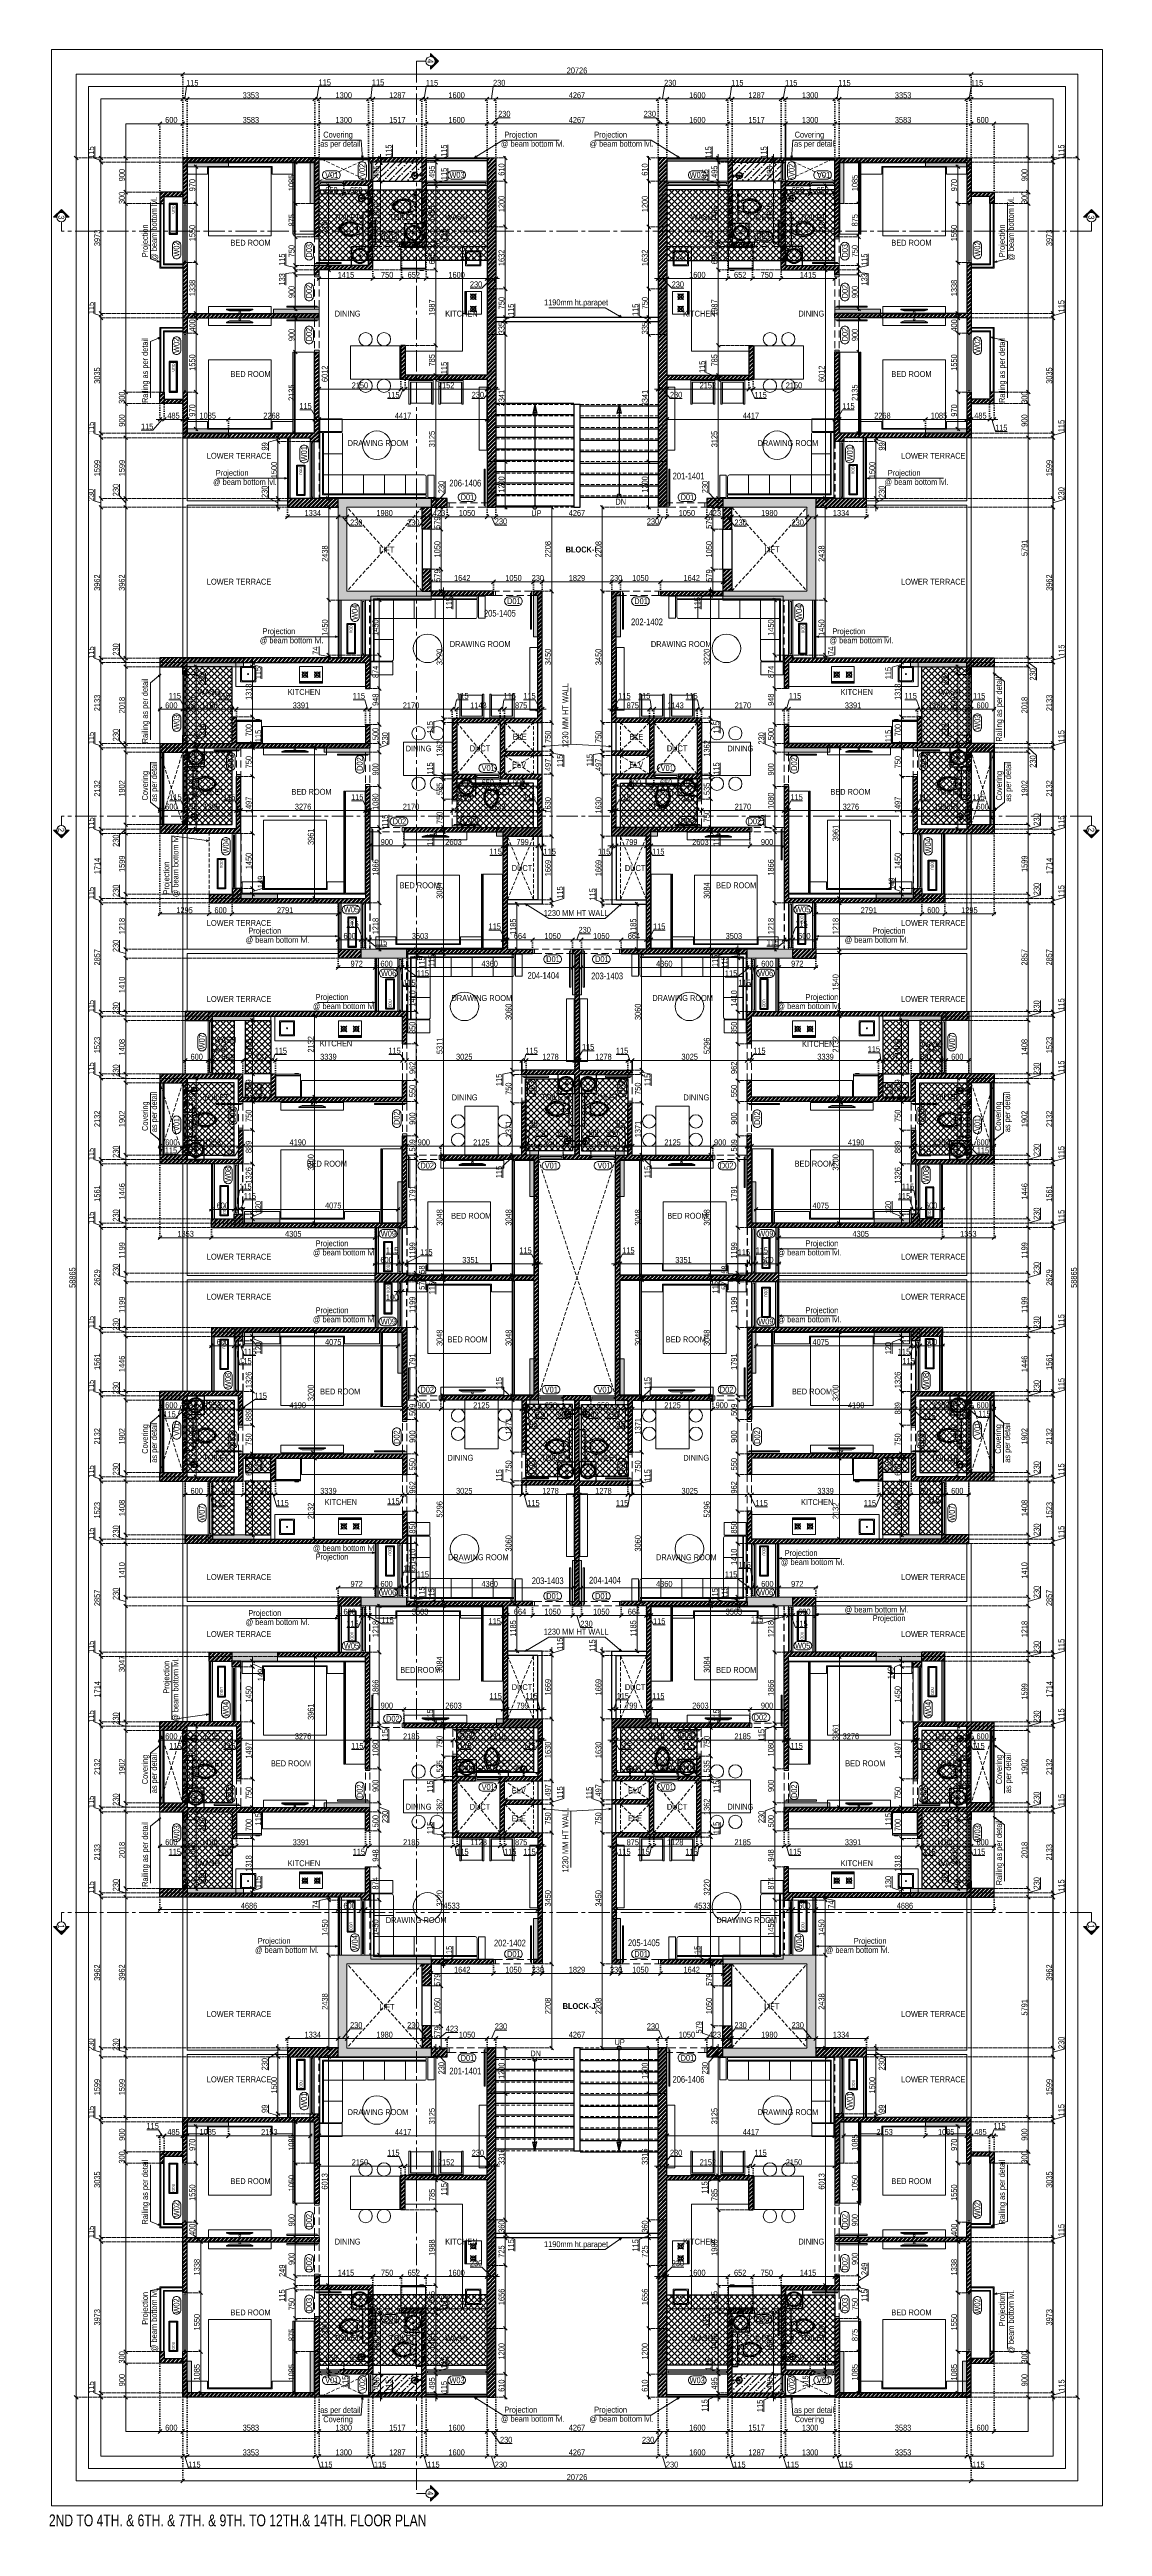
# Model space of a CAD drawing. Header units: inches. Extents: x 785882 to 928568, y 496782 to 576896.
# Drawn here: x 859784 to 887462, y 500943 to 566054 of the extents above; entities that cross this region are included whole.
import ezdxf
from ezdxf.enums import TextEntityAlignment as Align

# ---------------------------------------------------------------- set-up
doc = ezdxf.new("R2010")
doc.units = ezdxf.units.IN
doc.header["$LTSCALE"] = 750
doc.header["$MEASUREMENT"] = 0
for name, pattern in [('CENTER', [2, 1.25, -0.25, 0.25, -0.25]), ('CENTER2', [1.125, 0.75, -0.125, 0.125, -0.125]), ('DOT', [0.25, 0, -0.25]), ('HIDDEN', [0.375, 0.25, -0.125]), ('HIDDEN2', [0.1875, 0.125, -0.0625])]:
    doc.linetypes.add(name, pattern=pattern)
for name, color, linetype in [('a-Text-Room-HM', 7, 'Continuous'), ('ELE-02-MSA', 4, 'Continuous'), ('HATCH-SUNK 300MM-MSA', 47, 'Continuous'), ('P.FIXTURE', 7, 'Continuous'), ('R.C.C HATCH-MSA', 250, 'Continuous')]:
    doc.layers.add(name, color=color, linetype=linetype)
for name, color, linetype, lineweight in [('COLUMN', 5, 'Continuous', 13), ('d-fur', 250, 'Continuous', 9), ('DIMENSION WORKING-MSA', 222, 'Continuous', 13), ('DOOR NO-MSA', 4, 'Continuous', 9), ('DOOR-MSA', 50, 'Continuous', 13), ('DOTTED LINE-MSA', 3, 'HIDDEN2', 13), ('ELE-01-MSA', 7, 'Continuous', 30), ('ELE-03-MSA', 145, 'Continuous', 18), ('ELE-04-MSA', 139, 'Continuous', 15), ('FURNITURE-MSA', 251, 'Continuous', 5), ('SECTION LINE', 14, 'CENTER', 9), ('TEXT DETAIL-MSA', 212, 'Continuous', 13), ('TEXT ROOM NAME-MSA', 210, 'Continuous', 13), ('WALL HATCH-MSA', 251, 'Continuous', 9), ('WALL-MSA', 32, 'Continuous', 30), ('WINDOE NO-MAS', 4, 'Continuous', 9), ('WINDOW-MSA', 50, 'Continuous', 13)]:
    doc.layers.add(name, color=color, linetype=linetype, lineweight=lineweight)
doc.styles.add('125', font='swisscl.ttf', dxfattribs={"height": 125})
doc.styles.add('AR', font='swisscl.ttf')
doc.styles.add('ARIAL', font='swisscl.ttf', dxfattribs={"height": 360})
doc.styles.add('Arial Narrow', font='swisscl.ttf', dxfattribs={"height": 150})
doc.styles.add('Arial-Reg', font='swisscl.ttf', dxfattribs={"height": 155})
doc.styles.add('Arial-Reg+0.8Sc', font='swisscl.ttf')
doc.styles.add('MtXpl_Swis721_LtCn_B', font='swisscl.ttf')
doc.styles.add('MtXpl_Swis721_LtCn_B_1', font='')
doc.styles.get('MtXpl_Swis721_LtCn_B_1').set_extended_font_data('Swis721 LtCn BT', bold=True)
doc.dimstyles.new('100 K.T', dxfattribs={"dimtxt": 360, "dimasz": 80, "dimexe": 0.18, "dimexo": 0.0625, "dimgap": 1, "dimtad": 1, "dimdec": 0, "dimzin": 0, "dimdsep": 46, "dimtxsty": 'ARIAL', "dimblk": 'DOT', "dimcen": 0.09, "dimse1": 1, "dimse2": 1, "dimclrd": 50, "dimclrt": 256, "dimadec": 0, "dimazin": 0, "dimtfac": 1, "dimtdec": 0, "dimtofl": 0, "dimtmove": 1, "dimatfit": 0, "dimfxl": 1, "dimtolj": 1, "dimtzin": 0, "dimlwd": -1, "dimarcsym": 0})
doc.dimstyles.new('WORKING DIM', dxfattribs={"dimtxt": 155, "dimasz": 100, "dimexe": 50, "dimexo": 0, "dimgap": 20, "dimtad": 1, "dimdec": 0, "dimzin": 0, "dimdsep": 46, "dimtxsty": 'AR', "dimblk": 'OBLIQUE', "dimcen": 0.09, "dimdle": 50, "dimclrd": 256, "dimclre": 250, "dimclrt": 256, "dimadec": 0, "dimazin": 0, "dimtfac": 1, "dimtdec": 0, "dimtofl": 0, "dimtmove": 1, "dimatfit": 0, "dimfxl": 1, "dimtolj": 1, "dimtzin": 0, "dimlwd": -1, "dimlwe": -1, "dimarcsym": 0})
pattern_1 = [(45, (36976.4, 0), (-53.0330086, 53.0330086), []), (45, (37011.755, 0), (-53.0330086, 53.0330086), [])]
pattern_2 = [(45, (0, 0), (-78.57724, 78.57724), []), (135, (0, 0), (-78.57724, -78.57724), [])]
pattern_3 = [(45, (-826309.5, -563203.96), (58.932931, 216.087413), [277.8125, -55.5625, 0, -55.5625])]
pattern_4 = [(45, (36976.4, 15), (-53.0330086, 53.0330086), []), (45, (37011.755, 15), (-53.0330086, 53.0330086), [])]

# ---------------------------------------------------------------- blocks, each defined once
blk = doc.blocks.new('SHOWE')
at = {"linetype": 'HIDDEN', "ltscale": 0.2}
for p, q in [((3964261, -1171718), (3964261, -1171675)), ((3964261, -1171675), (3964263, -1171675)), ((3964261, -1171718), (3964263, -1171718)), ((3964264, -1171676), (3964264, -1171716)), ((3964269, -1171681), (3964269, -1171696)), ((3964269, -1171689), (3964438, -1171689)), ((3964269, -1171712), (3964269, -1171696)), ((3964269, -1171704), (3964438, -1171704)), ((3964479, -1171696), (3964416, -1171696)), ((3964447, -1171665), (3964447, -1171728))]:
    blk.add_line(p, q, dxfattribs=at)
for radius in [12.5, 10.6]:
    blk.add_circle((3964447, -1171696), radius, dxfattribs=at)
for centre, radius, start, end in [((3964262, -1171676), 1.76, 358.02823, 62.08212), ((3964262, -1171716), 1.76, 297.91788, 1.97177), ((3964260, -1171685), 10.1, 28.34358, 64.21035), ((3964260, -1171707), 10.1, 295.78965, 331.65642), ((3964447, -1171696), 84.1, 185.23834, 174.76166), ((3964447, -1171696), 81.4, 185.41049, 174.58951), ((3964447, -1171696), 78, 185.6496, 174.3504)]:
    blk.add_arc(centre, radius, start, end, dxfattribs=at)
blk = doc.blocks.new('t4tgg34')
for points in [[(375405, -62759), (375391, -62745), (375391, -62738), (375371, -62738), (375371, -62720), (375391, -62720), (375391, -62713), (375405, -62699), (375405, -62635), (375255, -62585, 0.412342), (374785, -62709, 0.132891), (374785, -62761, 0.412336), (375255, -62885), (375405, -62835)], [(375255, -62835, -0.475238), (374809, -62735, -0.475243), (375255, -62635)]]:
    blk.add_lwpolyline(points, format="xyb", close=True)
blk.add_lwpolyline([(375255, -62835), (375255, -62635, 0.475243), (374809, -62735, 0.475238), (375255, -62835, 0.489246)], format="xyb")
blk.add_lwpolyline([(375405, -62635), (375405, -62699), (375391, -62713), (375391, -62720), (375371, -62720), (375371, -62738), (375391, -62738), (375391, -62745), (375405, -62759), (375405, -62699), (375405, -62835)])
blk = doc.blocks.new('9')
at = {"linetype": 'Continuous'}
for p, q in [((709870, -390415), (709870, -390434)), ((709876, -390434), (709870, -390434)), ((709876, -390415), (709876, -390434))]:
    blk.add_line(p, q, dxfattribs=at)
for points in [[(709876, -390396), (709876, -390377), (709870, -390377), (709870, -390396)], [(709895, -390396), (709920, -390370), (709920, -390440), (709895, -390415)]]:
    blk.add_lwpolyline(points, dxfattribs=at)
blk.add_lwpolyline([(709895, -390415), (709870, -390415), (709870, -390396), (709895, -390396)], close=True, dxfattribs=at)
blk = doc.blocks.new('A$Cbea8c011')
at = {"layer": 'ELE-02-MSA', "elevation": 0}
for points in [[(400, -108), (-400, -108), (-400, 108), (400, 108)], [(380, -88), (-380, -88), (-380, 88), (380, 88)]]:
    blk.add_lwpolyline(points, close=True, dxfattribs=at)
at = {"layer": 'TEXT DETAIL-MSA', "style": 'Arial Narrow'}
blk.add_text('ODU', height=75, dxfattribs=at).set_placement((-349, -42, 0))
blk = doc.blocks.new('BLOCK-G & H TYPICAL COLOUMN')
at = {"layer": 'R.C.C HATCH-MSA'}
h = blk.add_hatch(color=256, dxfattribs=at)
h.dxf.hatch_style = 1
h.paths.add_polyline_path([(172697.6, -104207.8), (172688.6, -104207.8), (172688.6, -104255), (172697.6, -104255)])
h.paths.add_polyline_path([(172327.1, -104207.8), (172336.2, -104207.8), (172336.2, -104255), (172327.1, -104255)])
h.paths.add_polyline_path([(172819.9, -104207.8), (172819.9, -104216.8), (172867.1, -104216.8), (172867.1, -104207.8)])
h.paths.add_polyline_path([(172204.9, -104207.8), (172204.9, -104216.8), (172157.6, -104216.8), (172157.6, -104207.8)])
h.paths.add_polyline_path([(172561.2, -104240.1), (172552.1, -104240.1), (172552.1, -104287.3), (172561.2, -104287.3)])
h.paths.add_polyline_path([(172463.6, -104240.1), (172472.6, -104240.1), (172472.6, -104287.3), (172463.6, -104287.3)])
h.paths.add_polyline_path([(172177.9, -104422.2), (172177.9, -104431.3), (172130.6, -104431.3), (172130.6, -104422.2)])
h.paths.add_polyline_path([(172894.1, -104422.2), (172894.1, -104431.3), (172846.9, -104431.3), (172846.9, -104422.2)])
h.paths.add_polyline_path([(172336.1, -104486.8), (172336.1, -104495.8), (172288.9, -104495.8), (172288.9, -104486.8)])
h.paths.add_polyline_path([(172202.6, -104543.8), (172202.6, -104552.8), (172155.4, -104552.8), (172155.4, -104543.8)])
h.paths.add_polyline_path([(172822.1, -104543.8), (172822.1, -104552.8), (172869.4, -104552.8), (172869.4, -104543.8)])
h.paths.add_polyline_path([(172516.9, -104495.8), (172507.8, -104495.8), (172507.8, -104448.6), (172516.9, -104448.6)])
h.paths.add_polyline_path([(172697.6, -104104.3), (172688.6, -104104.3), (172688.6, -104057), (172697.6, -104057)])
h.paths.add_polyline_path([(172327.1, -104104.3), (172336.2, -104104.3), (172336.2, -104057), (172327.1, -104057)])
h.paths.add_polyline_path([(172819.9, -104104.3), (172819.9, -104095.2), (172867.1, -104095.2), (172867.1, -104104.3)])
h.paths.add_polyline_path([(172204.9, -104104.3), (172204.9, -104095.2), (172157.6, -104095.2), (172157.6, -104104.3)])
h.paths.add_polyline_path([(172561.2, -104071.9), (172552.1, -104071.9), (172552.1, -104024.7), (172561.2, -104024.7)])
h.paths.add_polyline_path([(172463.6, -104071.9), (172472.6, -104071.9), (172472.6, -104024.7), (172463.6, -104024.7)])
h.paths.add_polyline_path([(172177.9, -103889.8), (172177.9, -103880.8), (172130.6, -103880.8), (172130.6, -103889.8)])
h.paths.add_polyline_path([(172894.1, -103889.8), (172894.1, -103880.8), (172846.9, -103880.8), (172846.9, -103889.8)])
h.paths.add_polyline_path([(172336.1, -103825.3), (172336.1, -103816.2), (172288.9, -103816.2), (172288.9, -103825.3)])
h.paths.add_polyline_path([(172202.6, -103768.3), (172202.6, -103759.2), (172155.4, -103759.2), (172155.4, -103768.3)])
h.paths.add_polyline_path([(172822.1, -103768.3), (172822.1, -103759.2), (172869.4, -103759.2), (172869.4, -103768.3)])
h.paths.add_polyline_path([(172516.9, -103816.2), (172507.8, -103816.2), (172507.8, -103863.4), (172516.9, -103863.4)])
h.paths.add_polyline_path([(172548.4, -103699.3), (172548.4, -103690.3), (172595.6, -103690.3), (172595.6, -103699.3)])
h.paths.add_polyline_path([(172476.4, -103699.3), (172476.4, -103690.3), (172429.1, -103690.3), (172429.1, -103699.3)])
h.paths.add_polyline_path([(172726.8, -103612.3), (172726.8, -103603.3), (172774.1, -103603.3), (172774.1, -103612.3)])
h.paths.add_polyline_path([(172297.9, -103612.3), (172297.9, -103603.3), (172250.7, -103603.3), (172250.7, -103612.3)])
h.paths.add_polyline_path([(172920.4, -103523.8), (172920.4, -103514.8), (172857.6, -103514.8), (172857.6, -103523.8)])
h.paths.add_polyline_path([(172104.4, -103523.8), (172104.4, -103514.8), (172167.2, -103514.8), (172167.2, -103523.8)])
h.paths.add_polyline_path([(172476.4, -103492.9), (172467.3, -103492.9), (172467.3, -103445.7), (172476.4, -103445.7)])
h.paths.add_polyline_path([(172548.4, -103492.9), (172557.4, -103492.9), (172557.4, -103445.7), (172548.4, -103445.7)])
h.paths.add_polyline_path([(172663.4, -103454.8), (172759.5, -103454.8), (172759.5, -103349.7), (172663.4, -103349.7), (172663.4, -103358.8), (172750.4, -103358.8), (172750.4, -103445.7), (172663.4, -103445.7)])
h.paths.add_polyline_path([(172361.3, -103454.8), (172265.3, -103454.8), (172265.3, -103349.7), (172361.3, -103349.7), (172361.3, -103358.8), (172274.3, -103358.8), (172274.3, -103445.7), (172361.3, -103445.7)])
h.paths.add_polyline_path([(172428.4, -103358.8), (172419.3, -103358.8), (172419.3, -103311.5), (172428.4, -103311.5)])
h.paths.add_polyline_path([(172428.4, -103132.7), (172419.3, -103132.7), (172419.3, -103180), (172428.4, -103180)])
h.paths.add_polyline_path([(172151.6, -103286.8), (172151.6, -103277.7), (172104.4, -103277.7), (172104.4, -103286.8)])
h.paths.add_polyline_path([(172245.4, -103162.7), (172245.4, -103153.7), (172198.2, -103153.7), (172198.2, -103162.7)])
h.paths.add_polyline_path([(172428.4, -103021.3), (172419.3, -103021.3), (172419.3, -103068.5), (172428.4, -103068.5)])
h.paths.add_polyline_path([(172245.4, -102997.3), (172236.4, -102997.3), (172236.4, -103044.5), (172245.4, -103044.5)])
h.paths.add_polyline_path([(172104.4, -102997.3), (172104.4, -103006.3), (172151.6, -103006.3), (172151.6, -102997.3)])
h.paths.add_polyline_path([(172596.4, -103358.8), (172605.4, -103358.8), (172605.4, -103311.5), (172596.4, -103311.5)])
h.paths.add_polyline_path([(172596.4, -103132.7), (172605.4, -103132.7), (172605.4, -103180), (172596.4, -103180)])
h.paths.add_polyline_path([(172873.1, -103286.8), (172873.1, -103277.7), (172920.4, -103277.7), (172920.4, -103286.8)])
h.paths.add_polyline_path([(172779.3, -103162.7), (172779.3, -103153.7), (172826.6, -103153.7), (172826.6, -103162.7)])
h.paths.add_polyline_path([(172596.4, -103021.3), (172605.4, -103021.3), (172605.4, -103068.5), (172596.4, -103068.5)])
h.paths.add_polyline_path([(172779.3, -102997.3), (172788.4, -102997.3), (172788.4, -103044.5), (172779.3, -103044.5)])
h.paths.add_polyline_path([(172920.4, -102997.3), (172920.4, -103006.3), (172873.1, -103006.3), (172873.1, -102997.3)])
h.paths.add_polyline_path([(172548.4, -104612.7), (172548.4, -104621.8), (172595.6, -104621.8), (172595.6, -104612.7)])
h.paths.add_polyline_path([(172476.4, -104612.7), (172476.4, -104621.8), (172429.1, -104621.8), (172429.1, -104612.7)])
h.paths.add_polyline_path([(172297.9, -104699.7), (172297.9, -104708.8), (172250.7, -104708.8), (172250.7, -104699.7)])
h.paths.add_polyline_path([(172104.4, -104788.2), (172104.4, -104797.3), (172167.2, -104797.3), (172167.2, -104788.2)])
h.paths.add_polyline_path([(172726.8, -104699.7), (172726.8, -104708.8), (172774.1, -104708.8), (172774.1, -104699.7)])
h.paths.add_polyline_path([(172920.4, -104788.2), (172920.4, -104797.3), (172857.6, -104797.3), (172857.6, -104788.2)])
h.paths.add_polyline_path([(172476.4, -104819.1), (172467.3, -104819.1), (172467.3, -104866.3), (172476.4, -104866.3)])
h.paths.add_polyline_path([(172548.4, -104819.1), (172557.4, -104819.1), (172557.4, -104866.3), (172548.4, -104866.3)])
h.paths.add_polyline_path([(172663.4, -104857.3), (172759.5, -104857.3), (172759.5, -104962.3), (172663.4, -104962.3), (172663.4, -104953.3), (172750.4, -104953.3), (172750.4, -104866.3), (172663.4, -104866.3)])
h.paths.add_polyline_path([(172361.3, -104857.3), (172265.3, -104857.3), (172265.3, -104962.3), (172361.3, -104962.3), (172361.3, -104953.3), (172274.3, -104953.3), (172274.3, -104866.3), (172361.3, -104866.3)])
h.paths.add_polyline_path([(172428.4, -104953.3), (172419.3, -104953.3), (172419.3, -105000.5), (172428.4, -105000.5)])
h.paths.add_polyline_path([(172428.4, -105178.3), (172419.3, -105178.3), (172419.3, -105131.1), (172428.4, -105131.1)])
h.paths.add_polyline_path([(172151.6, -105025.3), (172151.6, -105034.3), (172104.4, -105034.3), (172104.4, -105025.3)])
h.paths.add_polyline_path([(172245.4, -105072.5), (172236.4, -105072.5), (172236.4, -105025.3), (172245.4, -105025.3)])
h.paths.add_polyline_path([(172428.4, -105290.8), (172419.3, -105290.8), (172419.3, -105243.5), (172428.4, -105243.5)])
h.paths.add_polyline_path([(172245.4, -105314.8), (172236.4, -105314.8), (172236.4, -105267.5), (172245.4, -105267.5)])
h.paths.add_polyline_path([(172104.4, -105277.4), (172113.4, -105277.4), (172113.4, -105314.8), (172104.4, -105314.8)])
h.paths.add_polyline_path([(172596.4, -104953.3), (172605.4, -104953.3), (172605.4, -105000.5), (172596.4, -105000.5)])
h.paths.add_polyline_path([(172596.4, -105178.3), (172605.4, -105178.3), (172605.4, -105131.1), (172596.4, -105131.1)])
h.paths.add_polyline_path([(172873.1, -105025.3), (172873.1, -105034.3), (172920.4, -105034.3), (172920.4, -105025.3)])
h.paths.add_polyline_path([(172788.4, -105025.3), (172779.3, -105025.3), (172779.3, -105072.5), (172788.4, -105072.5)])
h.paths.add_polyline_path([(172596.4, -105290.8), (172605.4, -105290.8), (172605.4, -105243.5), (172596.4, -105243.5)])
h.paths.add_polyline_path([(172779.3, -105314.8), (172788.4, -105314.8), (172788.4, -105267.5), (172779.3, -105267.5)])
h.paths.add_polyline_path([(172911.3, -105314.8), (172920.4, -105314.8), (172920.4, -105277.4), (172911.3, -105277.4)])
h.paths.add_polyline_path([(172688.6, -104486.8), (172688.6, -104495.8), (172735.9, -104495.8), (172735.9, -104486.8)])
h.paths.add_polyline_path([(172688.6, -103825.3), (172688.6, -103816.2), (172735.9, -103816.2), (172735.9, -103825.3)])
at = {"layer": 'COLUMN'}
for points in [[(172104.4, -102997.3), (172104.4, -103006.3), (172151.6, -103006.3), (172151.6, -102997.3)], [(172245.4, -102997.3), (172236.4, -102997.3), (172236.4, -103044.5), (172245.4, -103044.5)], [(172779.3, -102997.3), (172788.4, -102997.3), (172788.4, -103044.5), (172779.3, -103044.5)], [(172920.4, -102997.3), (172920.4, -103006.3), (172873.1, -103006.3), (172873.1, -102997.3)], [(172428.4, -103021.3), (172419.3, -103021.3), (172419.3, -103068.5), (172428.4, -103068.5)], [(172596.4, -103021.3), (172605.4, -103021.3), (172605.4, -103068.5), (172596.4, -103068.5)], [(172428.4, -103132.7), (172419.3, -103132.7), (172419.3, -103180), (172428.4, -103180)], [(172596.4, -103132.7), (172605.4, -103132.7), (172605.4, -103180), (172596.4, -103180)], [(172245.4, -103162.7), (172245.4, -103153.7), (172198.2, -103153.7), (172198.2, -103162.7)], [(172779.3, -103162.7), (172779.3, -103153.7), (172826.6, -103153.7), (172826.6, -103162.7)], [(172151.6, -103286.8), (172151.6, -103277.7), (172104.4, -103277.7), (172104.4, -103286.8)], [(172873.1, -103286.8), (172873.1, -103277.7), (172920.4, -103277.7), (172920.4, -103286.8)], [(172428.4, -103358.8), (172419.3, -103358.8), (172419.3, -103311.5), (172428.4, -103311.5)], [(172596.4, -103358.8), (172605.4, -103358.8), (172605.4, -103311.5), (172596.4, -103311.5)], [(172361.3, -103454.8), (172265.3, -103454.8), (172265.3, -103349.7), (172361.3, -103349.7), (172361.3, -103358.8), (172274.3, -103358.8), (172274.3, -103445.7), (172361.3, -103445.7)], [(172663.4, -103454.8), (172759.5, -103454.8), (172759.5, -103349.7), (172663.4, -103349.7), (172663.4, -103358.8), (172750.4, -103358.8), (172750.4, -103445.7), (172663.4, -103445.7)], [(172476.4, -103492.9), (172467.3, -103492.9), (172467.3, -103445.7), (172476.4, -103445.7)], [(172548.4, -103492.9), (172557.4, -103492.9), (172557.4, -103445.7), (172548.4, -103445.7)], [(172104.4, -103523.8), (172104.4, -103514.8), (172167.2, -103514.8), (172167.2, -103523.8)], [(172920.4, -103523.8), (172920.4, -103514.8), (172857.6, -103514.8), (172857.6, -103523.8)], [(172297.9, -103612.3), (172297.9, -103603.3), (172250.7, -103603.3), (172250.7, -103612.3)], [(172726.8, -103612.3), (172726.8, -103603.3), (172774.1, -103603.3), (172774.1, -103612.3)], [(172476.4, -103699.3), (172476.4, -103690.3), (172429.1, -103690.3), (172429.1, -103699.3)], [(172548.4, -103699.3), (172548.4, -103690.3), (172595.6, -103690.3), (172595.6, -103699.3)], [(172202.6, -103768.3), (172202.6, -103759.2), (172155.4, -103759.2), (172155.4, -103768.3)], [(172822.1, -103768.3), (172822.1, -103759.2), (172869.4, -103759.2), (172869.4, -103768.3)], [(172336.1, -103825.3), (172336.1, -103816.2), (172288.9, -103816.2), (172288.9, -103825.3)], [(172516.9, -103816.2), (172507.8, -103816.2), (172507.8, -103863.4), (172516.9, -103863.4)], [(172688.6, -103825.3), (172688.6, -103816.2), (172735.9, -103816.2), (172735.9, -103825.3)], [(172177.9, -103889.8), (172177.9, -103880.8), (172130.6, -103880.8), (172130.6, -103889.8)], [(172894.1, -103889.8), (172894.1, -103880.8), (172846.9, -103880.8), (172846.9, -103889.8)], [(172463.6, -104071.9), (172472.6, -104071.9), (172472.6, -104024.7), (172463.6, -104024.7)], [(172561.2, -104071.9), (172552.1, -104071.9), (172552.1, -104024.7), (172561.2, -104024.7)], [(172327.1, -104104.3), (172336.2, -104104.3), (172336.2, -104057), (172327.1, -104057)], [(172697.6, -104104.3), (172688.6, -104104.3), (172688.6, -104057), (172697.6, -104057)], [(172204.9, -104104.3), (172204.9, -104095.2), (172157.6, -104095.2), (172157.6, -104104.3)], [(172819.9, -104104.3), (172819.9, -104095.2), (172867.1, -104095.2), (172867.1, -104104.3)], [(172204.9, -104207.8), (172204.9, -104216.8), (172157.6, -104216.8), (172157.6, -104207.8)], [(172327.1, -104207.8), (172336.2, -104207.8), (172336.2, -104255), (172327.1, -104255)], [(172697.6, -104207.8), (172688.6, -104207.8), (172688.6, -104255), (172697.6, -104255)], [(172819.9, -104207.8), (172819.9, -104216.8), (172867.1, -104216.8), (172867.1, -104207.8)], [(172463.6, -104240.1), (172472.6, -104240.1), (172472.6, -104287.3), (172463.6, -104287.3)], [(172561.2, -104240.1), (172552.1, -104240.1), (172552.1, -104287.3), (172561.2, -104287.3)], [(172177.9, -104422.2), (172177.9, -104431.3), (172130.6, -104431.3), (172130.6, -104422.2)], [(172894.1, -104422.2), (172894.1, -104431.3), (172846.9, -104431.3), (172846.9, -104422.2)], [(172516.9, -104495.8), (172507.8, -104495.8), (172507.8, -104448.6), (172516.9, -104448.6)], [(172336.1, -104486.8), (172336.1, -104495.8), (172288.9, -104495.8), (172288.9, -104486.8)], [(172688.6, -104486.8), (172688.6, -104495.8), (172735.9, -104495.8), (172735.9, -104486.8)], [(172202.6, -104543.8), (172202.6, -104552.8), (172155.4, -104552.8), (172155.4, -104543.8)], [(172822.1, -104543.8), (172822.1, -104552.8), (172869.4, -104552.8), (172869.4, -104543.8)], [(172476.4, -104612.7), (172476.4, -104621.8), (172429.1, -104621.8), (172429.1, -104612.7)], [(172548.4, -104612.7), (172548.4, -104621.8), (172595.6, -104621.8), (172595.6, -104612.7)], [(172297.9, -104699.7), (172297.9, -104708.8), (172250.7, -104708.8), (172250.7, -104699.7)], [(172726.8, -104699.7), (172726.8, -104708.8), (172774.1, -104708.8), (172774.1, -104699.7)], [(172104.4, -104788.2), (172104.4, -104797.3), (172167.2, -104797.3), (172167.2, -104788.2)], [(172920.4, -104788.2), (172920.4, -104797.3), (172857.6, -104797.3), (172857.6, -104788.2)], [(172476.4, -104819.1), (172467.3, -104819.1), (172467.3, -104866.3), (172476.4, -104866.3)], [(172548.4, -104819.1), (172557.4, -104819.1), (172557.4, -104866.3), (172548.4, -104866.3)], [(172361.3, -104857.3), (172265.3, -104857.3), (172265.3, -104962.3), (172361.3, -104962.3), (172361.3, -104953.3), (172274.3, -104953.3), (172274.3, -104866.3), (172361.3, -104866.3)], [(172663.4, -104857.3), (172759.5, -104857.3), (172759.5, -104962.3), (172663.4, -104962.3), (172663.4, -104953.3), (172750.4, -104953.3), (172750.4, -104866.3), (172663.4, -104866.3)], [(172428.4, -104953.3), (172419.3, -104953.3), (172419.3, -105000.5), (172428.4, -105000.5)], [(172596.4, -104953.3), (172605.4, -104953.3), (172605.4, -105000.5), (172596.4, -105000.5)], [(172151.6, -105025.3), (172151.6, -105034.3), (172104.4, -105034.3), (172104.4, -105025.3)], [(172245.4, -105072.5), (172236.4, -105072.5), (172236.4, -105025.3), (172245.4, -105025.3)], [(172788.4, -105025.3), (172779.3, -105025.3), (172779.3, -105072.5), (172788.4, -105072.5)], [(172873.1, -105025.3), (172873.1, -105034.3), (172920.4, -105034.3), (172920.4, -105025.3)], [(172428.4, -105178.3), (172419.3, -105178.3), (172419.3, -105131.1), (172428.4, -105131.1)], [(172596.4, -105178.3), (172605.4, -105178.3), (172605.4, -105131.1), (172596.4, -105131.1)], [(172428.4, -105290.8), (172419.3, -105290.8), (172419.3, -105243.5), (172428.4, -105243.5)], [(172596.4, -105290.8), (172605.4, -105290.8), (172605.4, -105243.5), (172596.4, -105243.5)], [(172104.4, -105277.4), (172113.4, -105277.4), (172113.4, -105314.8), (172104.4, -105314.8)], [(172245.4, -105314.8), (172236.4, -105314.8), (172236.4, -105267.5), (172245.4, -105267.5)], [(172779.3, -105314.8), (172788.4, -105314.8), (172788.4, -105267.5), (172779.3, -105267.5)], [(172911.3, -105314.8), (172920.4, -105314.8), (172920.4, -105277.4), (172911.3, -105277.4)]]:
    blk.add_lwpolyline(points, close=True, dxfattribs=at)
blk = doc.blocks.new('A$C59c041b7')
at = {"layer": 'HATCH-SUNK 300MM-MSA', "transparency": 33554559}
h = blk.add_hatch(dxfattribs=at)
h.set_pattern_fill('ANSI36', color=256, scale=35)
h.set_pattern_definition(pattern_3)
h.paths.add_polyline_path([(4983, -610), (6300, -610), (6300, -100), (4983, -100)])
h = blk.add_hatch(dxfattribs=at)
h.set_pattern_fill('ANSI36', color=256, scale=35)
h.set_pattern_definition(pattern_3)
h.paths.add_polyline_path([(15744, -610), (14427, -610), (14427, -100), (15744, -100)])
h = blk.add_hatch(dxfattribs=at)
h.set_pattern_fill('ANSI37', color=256, scale=35)
h.set_pattern_definition(pattern_2)
h.paths.add_polyline_path([(8000, -2695), (3583, -2695), (3583, -840), (8000, -840)])
h = blk.add_hatch(dxfattribs=at)
h.set_pattern_fill('ANSI37', color=256, scale=35)
h.set_pattern_definition(pattern_2)
h.paths.add_polyline_path([(12727, -2695), (17144, -2695), (17144, -840), (12727, -840)])
h = blk.add_hatch(dxfattribs=at)
h.set_pattern_fill('ANSI37', color=256, scale=35)
h.set_pattern_definition(pattern_2)
h.paths.add_polyline_path([(0, -15392), (1295, -15392), (1295, -13375), (0, -13375)])
h = blk.add_hatch(dxfattribs=at)
h.set_pattern_fill('ANSI37', color=256, scale=35)
h.set_pattern_definition(pattern_2)
h.paths.add_polyline_path([(20726, -15392), (19431, -15392), (19431, -13375), (20726, -13375)])
h = blk.add_hatch(dxfattribs=at)
h.set_pattern_fill('ANSI37', color=256, scale=35)
h.set_pattern_definition(pattern_2)
h.paths.add_polyline_path([(0, -17525), (1295, -17525), (1295, -15622), (0, -15622)])
h = blk.add_hatch(dxfattribs=at)
h.set_pattern_fill('ANSI37', color=256, scale=35)
h.set_pattern_definition(pattern_2)
h.paths.add_polyline_path([(20726, -17525), (19431, -17525), (19431, -15622), (20726, -15622)])
h = blk.add_hatch(dxfattribs=at)
h.set_pattern_fill('ANSI37', color=256, scale=35)
h.set_pattern_definition(pattern_2)
h.paths.add_polyline_path([(7201, -17602), (9219, -17602), (9219, -16432), (7201, -16432)])
h = blk.add_hatch(dxfattribs=at)
h.set_pattern_fill('ANSI37', color=256, scale=35)
h.set_pattern_definition(pattern_2)
h.paths.add_polyline_path([(13525, -17602), (11508, -17602), (11508, -16432), (13525, -16432)])
h = blk.add_hatch(dxfattribs=at)
h.set_pattern_fill('ANSI37', color=256, scale=35)
h.set_pattern_definition(pattern_2)
h.paths.add_polyline_path([(1353, -24079), (782, -24079), (782, -22671), (1353, -22671)])
h = blk.add_hatch(dxfattribs=at)
h.set_pattern_fill('ANSI37', color=256, scale=35)
h.set_pattern_definition(pattern_2)
h.paths.add_polyline_path([(2319, -24079), (1653, -24079), (1653, -22671), (2319, -22671)])
h = blk.add_hatch(dxfattribs=at)
h.set_pattern_fill('ANSI37', color=256, scale=35)
h.set_pattern_definition(pattern_2)
h.paths.add_polyline_path([(18407, -24079), (19074, -24079), (19074, -22671), (18407, -22671)])
h = blk.add_hatch(dxfattribs=at)
h.set_pattern_fill('ANSI37', color=256, scale=35)
h.set_pattern_definition(pattern_2)
h.paths.add_polyline_path([(19374, -24079), (19945, -24079), (19945, -22671), (19374, -22671)])
h = blk.add_hatch(dxfattribs=at)
h.set_pattern_fill('ANSI37', color=256, scale=35)
h.set_pattern_definition(pattern_2)
h.paths.add_polyline_path([(0, -26211), (1353, -26211), (1353, -24309), (0, -24309)])
h = blk.add_hatch(dxfattribs=at)
h.set_pattern_fill('ANSI37', color=256, scale=35)
h.set_pattern_definition(pattern_2)
h.paths.add_polyline_path([(2319, -24703), (1653, -24703), (1653, -24309), (2319, -24309)])
h = blk.add_hatch(dxfattribs=at)
h.set_pattern_fill('ANSI37', color=256, scale=35)
h.set_pattern_definition(pattern_2)
h.paths.add_polyline_path([(10248, -26097), (9013, -26097), (9013, -24206), (10248, -24206)])
h = blk.add_hatch(dxfattribs=at)
h.set_pattern_fill('ANSI37', color=256, scale=35)
h.set_pattern_definition(pattern_2)
h.paths.add_polyline_path([(10478, -26097), (11713, -26097), (11713, -24206), (10478, -24206)])
h = blk.add_hatch(dxfattribs=at)
h.set_pattern_fill('ANSI37', color=256, scale=35)
h.set_pattern_definition(pattern_2)
h.paths.add_polyline_path([(18407, -24703), (19074, -24703), (19074, -24309), (18407, -24309)])
h = blk.add_hatch(dxfattribs=at)
h.set_pattern_fill('ANSI37', color=256, scale=35)
h.set_pattern_definition(pattern_2)
h.paths.add_polyline_path([(20726, -26211), (19374, -26211), (19374, -24309), (20726, -24309)])
h = blk.add_hatch(dxfattribs=at)
h.set_pattern_fill('ANSI37', color=256, scale=35)
h.set_pattern_definition(pattern_2)
h.paths.add_polyline_path([(0, -32653), (1353, -32653), (1353, -34555), (0, -34555)])
h = blk.add_hatch(dxfattribs=at)
h.set_pattern_fill('ANSI37', color=256, scale=35)
h.set_pattern_definition(pattern_2)
h.paths.add_polyline_path([(10248, -32767), (9013, -32767), (9013, -34658), (10248, -34658)])
h = blk.add_hatch(dxfattribs=at)
h.set_pattern_fill('ANSI37', color=256, scale=35)
h.set_pattern_definition(pattern_2)
h.paths.add_polyline_path([(10478, -32767), (11713, -32767), (11713, -34658), (10478, -34658)])
h = blk.add_hatch(dxfattribs=at)
h.set_pattern_fill('ANSI37', color=256, scale=35)
h.set_pattern_definition(pattern_2)
h.paths.add_polyline_path([(20726, -32653), (19374, -32653), (19374, -34555), (20726, -34555)])
h = blk.add_hatch(dxfattribs=at)
h.set_pattern_fill('ANSI37', color=256, scale=35)
h.set_pattern_definition(pattern_2)
h.paths.add_polyline_path([(2319, -34162), (1653, -34162), (1653, -34555), (2319, -34555)])
h = blk.add_hatch(dxfattribs=at)
h.set_pattern_fill('ANSI37', color=256, scale=35)
h.set_pattern_definition(pattern_2)
h.paths.add_polyline_path([(18407, -34162), (19074, -34162), (19074, -34555), (18407, -34555)])
h = blk.add_hatch(dxfattribs=at)
h.set_pattern_fill('ANSI37', color=256, scale=35)
h.set_pattern_definition(pattern_2)
h.paths.add_polyline_path([(1353, -34785), (782, -34785), (782, -36194), (1353, -36194)])
h = blk.add_hatch(dxfattribs=at)
h.set_pattern_fill('ANSI37', color=256, scale=35)
h.set_pattern_definition(pattern_2)
h.paths.add_polyline_path([(2319, -34785), (1653, -34785), (1653, -36194), (2319, -36194)])
h = blk.add_hatch(dxfattribs=at)
h.set_pattern_fill('ANSI37', color=256, scale=35)
h.set_pattern_definition(pattern_2)
h.paths.add_polyline_path([(18407, -34785), (19074, -34785), (19074, -36194), (18407, -36194)])
h = blk.add_hatch(dxfattribs=at)
h.set_pattern_fill('ANSI37', color=256, scale=35)
h.set_pattern_definition(pattern_2)
h.paths.add_polyline_path([(19374, -34785), (19945, -34785), (19945, -36194), (19374, -36194)])
h = blk.add_hatch(dxfattribs=at)
h.set_pattern_fill('ANSI37', color=256, scale=35)
h.set_pattern_definition(pattern_2)
h.paths.add_polyline_path([(0, -41340), (1295, -41340), (1295, -43242), (0, -43242)])
h = blk.add_hatch(dxfattribs=at)
h.set_pattern_fill('ANSI37', color=256, scale=35)
h.set_pattern_definition(pattern_2)
h.paths.add_polyline_path([(7201, -41262), (9219, -41262), (9219, -42432), (7201, -42432)])
h = blk.add_hatch(dxfattribs=at)
h.set_pattern_fill('ANSI37', color=256, scale=35)
h.set_pattern_definition(pattern_2)
h.paths.add_polyline_path([(13525, -41262), (11507, -41262), (11508, -42432), (13525, -42432)])
h = blk.add_hatch(dxfattribs=at)
h.set_pattern_fill('ANSI37', color=256, scale=35)
h.set_pattern_definition(pattern_2)
h.paths.add_polyline_path([(20726, -41340), (19431, -41340), (19431, -43242), (20726, -43242)])
h = blk.add_hatch(dxfattribs=at)
h.set_pattern_fill('ANSI37', color=256, scale=35)
h.set_pattern_definition(pattern_2)
h.paths.add_polyline_path([(0, -43472), (1295, -43472), (1295, -45490), (0, -45490)])
h = blk.add_hatch(dxfattribs=at)
h.set_pattern_fill('ANSI37', color=256, scale=35)
h.set_pattern_definition(pattern_2)
h.paths.add_polyline_path([(20726, -43472), (19431, -43472), (19431, -45490), (20726, -45490)])
h = blk.add_hatch(dxfattribs=at)
h.set_pattern_fill('ANSI37', color=256, scale=35)
h.set_pattern_definition(pattern_2)
h.paths.add_polyline_path([(8000, -56170), (3583, -56170), (3583, -58025), (8000, -58025)])
h = blk.add_hatch(dxfattribs=at)
h.set_pattern_fill('ANSI37', color=256, scale=35)
h.set_pattern_definition(pattern_2)
h.paths.add_polyline_path([(12727, -56170), (17144, -56170), (17144, -58025), (12727, -58025)])
h = blk.add_hatch(dxfattribs=at)
h.set_pattern_fill('ANSI36', color=256, scale=35)
h.set_pattern_definition(pattern_3)
h.paths.add_polyline_path([(6300, -58255), (4983, -58255), (4983, -58765), (6300, -58765)])
h = blk.add_hatch(dxfattribs=at)
h.set_pattern_fill('ANSI36', color=256, scale=35)
h.set_pattern_definition(pattern_3)
h.paths.add_polyline_path([(15744, -58255), (14427, -58255), (14427, -58765), (15744, -58765)])
blk.add_line((4983, -610), (6300, -610), dxfattribs=at)
at = {"layer": 'HATCH-SUNK 300MM-MSA'}
for p, q in [((15744, -610), (14427, -610)), ((4983, -58255), (6300, -58255)), ((15744, -58255), (14427, -58255))]:
    blk.add_line(p, q, dxfattribs=at)
at = {"layer": 'HATCH-SUNK 300MM-MSA', "transparency": 33554559}
blk.add_lwpolyline([(8000, -2695), (3583, -2695), (3583, -840), (8000, -840)], close=True, dxfattribs=at)
at = {"layer": 'HATCH-SUNK 300MM-MSA'}
for points in [[(12727, -2695), (17144, -2695), (17144, -840), (12727, -840)], [(0, -15392), (1295, -15392), (1295, -13375), (0, -13375)], [(20726, -15392), (19431, -15392), (19431, -13375), (20726, -13375)], [(0, -17525), (1295, -17525), (1295, -15622), (0, -15622)], [(20726, -17525), (19431, -17525), (19431, -15622), (20726, -15622)], [(7201, -17602), (9219, -17602), (9219, -16432), (7201, -16432)], [(13525, -17602), (11508, -17602), (11508, -16432), (13525, -16432)], [(1353, -24079), (782, -24079), (782, -22671), (1353, -22671)], [(2319, -24079), (1653, -24079), (1653, -22671), (2319, -22671)], [(18407, -24079), (19074, -24079), (19074, -22671), (18407, -22671)], [(19374, -24079), (19945, -24079), (19945, -22671), (19374, -22671)], [(0, -26211), (1353, -26211), (1353, -24309), (0, -24309)], [(2319, -24703), (1653, -24703), (1653, -24309), (2319, -24309)], [(10248, -26097), (9013, -26097), (9013, -24206), (10248, -24206)], [(10478, -26097), (11713, -26097), (11713, -24206), (10478, -24206)], [(18407, -24703), (19074, -24703), (19074, -24309), (18407, -24309)], [(20726, -26211), (19374, -26211), (19374, -24309), (20726, -24309)], [(0, -32653), (1353, -32653), (1353, -34555), (0, -34555)], [(10248, -32767), (9013, -32767), (9013, -34658), (10248, -34658)], [(10478, -32767), (11713, -32767), (11713, -34658), (10478, -34658)], [(20726, -32653), (19374, -32653), (19374, -34555), (20726, -34555)], [(2319, -34162), (1653, -34162), (1653, -34555), (2319, -34555)], [(18407, -34162), (19074, -34162), (19074, -34555), (18407, -34555)], [(1353, -34785), (782, -34785), (782, -36194), (1353, -36194)], [(2319, -34785), (1653, -34785), (1653, -36194), (2319, -36194)], [(18407, -34785), (19074, -34785), (19074, -36194), (18407, -36194)], [(19374, -34785), (19945, -34785), (19945, -36194), (19374, -36194)], [(0, -41340), (1295, -41340), (1295, -43242), (0, -43242)], [(7201, -41262), (9219, -41262), (9219, -42432), (7201, -42432)], [(13525, -41262), (11507, -41262), (11508, -42432), (13525, -42432)], [(20726, -41340), (19431, -41340), (19431, -43242), (20726, -43242)], [(0, -43472), (1295, -43472), (1295, -45490), (0, -45490)], [(20726, -43472), (19431, -43472), (19431, -45490), (20726, -45490)], [(8000, -56170), (3583, -56170), (3583, -58025), (8000, -58025)], [(12727, -56170), (17144, -56170), (17144, -58025), (12727, -58025)]]:
    blk.add_lwpolyline(points, close=True, dxfattribs=at)
blk = doc.blocks.new('_Dot')
at = {"linetype": 'ByBlock', "lineweight": -2}
blk.add_line((-0.5, 0), (-1, 0), dxfattribs=at)
at = {"linetype": 'ByBlock', "const_width": 0.5}
blk.add_lwpolyline([(-0.25, 0, 1), (0.25, 0, 1)], format="xyb", close=True, dxfattribs=at)
blk = doc.blocks.new('G$C7997B730')
at = {"layer": 'FURNITURE-MSA'}
for p, q in [((36, 1325, 0), (0, 1325, 0)), ((0, 1325, 0), (0, 0, 0)), ((36, 1325, 0), (0, 1325, 0)), ((93, 1169, 0), (36, 1325, 0)), ((36, 0, 0), (36, 1325, 0)), ((93, 1169, 0), (36, 1325, 0)), ((36, 0, 0), (0, 0, 0)), ((93, 156, 0), (36, 0, 0)), ((93, 156, 0), (93, 1169, 0))]:
    blk.add_line(p, q, dxfattribs=at)
blk = doc.blocks.new('G$CA9DB4A96')
at = {"layer": 'FURNITURE-MSA'}
for points in [[(550, 0), (550, 650), (0, 650), (0, 0)], [(560, 0), (590, 0), (590, 650), (560, 650)], [(590, 500), (610, 500), (610, 600), (590, 600)]]:
    blk.add_lwpolyline(points, close=True, dxfattribs=at)
blk = doc.blocks.new('STUV')
at = {"layer": 'FURNITURE-MSA'}
for p, q in [((169, 0, 0), (169, -600, 0)), ((-81, -70), (-75, -63)), ((-31, -120), (-81, -70)), ((-81, -207), (-31, -157)), ((-75, -213), (-81, -207)), ((-81, -393), (-75, -387)), ((-31, -443), (-81, -393)), ((-81, -530), (-31, -480)), ((-75, -537), (-81, -530)), ((-75, -63), (-25, -113)), ((-25, -163), (-75, -213)), ((-75, -387), (-25, -437)), ((-25, -487), (-75, -537)), ((-25, -113), (-31, -120)), ((-31, -157), (-25, -163)), ((-25, -437), (-31, -443)), ((-31, -480), (-25, -487)), ((12, -113), (62, -63)), ((18, -120), (12, -113)), ((12, -163), (18, -157)), ((62, -213), (12, -163)), ((12, -437), (62, -387)), ((18, -443), (12, -437)), ((12, -487), (18, -480)), ((62, -537), (12, -487)), ((68, -70), (18, -120)), ((18, -157), (68, -207)), ((68, -393), (18, -443)), ((18, -480), (68, -530)), ((62, -63), (68, -70)), ((68, -207), (62, -213)), ((62, -387), (68, -393)), ((68, -530), (62, -537)), ((169, -76, 0), (194, -76, 0)), ((194, -126, 0), (169, -126, 0)), ((194, -474, 0), (169, -474, 0)), ((194, -524, 0), (169, -524, 0))]:
    blk.add_line(p, q, dxfattribs=at)
for points in [[(-219, -600), (219, -600), (219, 0), (-219, 0)], [(219, -600), (194, -600), (194, 0), (219, 0)]]:
    blk.add_lwpolyline(points, close=True, dxfattribs=at)
for centre, radius in [((-7, -138), 70.6), ((-7, -462), 70.6), ((-7, -138), 61.8), ((-7, -462), 61.8), ((-7, -138), 22.1), ((-7, -462), 22.1)]:
    blk.add_circle(centre, radius, dxfattribs=at)
blk = doc.blocks.new('G$C1887B0AA')
at = {"layer": 'FURNITURE-MSA'}
blk.add_lwpolyline([(0, 0), (300, 0), (300, 300), (0, 300)], close=True, dxfattribs=at)
blk.add_lwpolyline([(40, 20), (260, 20, 0.414214), (280, 40), (280, 260, 0.414214), (260, 280), (40, 280, 0.414214), (20, 260), (20, 40, 0.414214)], format="xyb", close=True, dxfattribs=at)
blk.add_circle((150, 150), 10, dxfattribs=at)
blk = doc.blocks.new('A$Caebde61c')
at = {"layer": 'FURNITURE-MSA'}
for p, q in [((7350, -2325), (7350, -5077)), ((13377, -2325), (13377, -5077)), ((7350, -5077), (5833, -5077)), ((13377, -5077), (14894, -5077)), ((4203, -7781, 0), (3703, -7781, 0)), ((16524, -7781, 0), (17024, -7781, 0)), ((4203, -8332, 0), (3703, -8332, 0)), ((4203, -8332, 0), (4203, -8832, 0)), ((4753, -8832), (4753, -8332)), ((5303, -8832), (5303, -8332)), ((5853, -8832), (5853, -8332)), ((14874, -8832), (14874, -8332)), ((15424, -8832), (15424, -8332)), ((15974, -8832), (15974, -8332)), ((16524, -8332, 0), (16524, -8832, 0)), ((16524, -8332, 0), (17024, -8332, 0)), ((5536, -12110, 0), (5536, -11610, 0)), ((6086, -11610), (6086, -12110)), ((6636, -11610), (6636, -12110)), ((7186, -11610), (7186, -12110)), ((13540, -11610), (13540, -12110)), ((14090, -11610), (14090, -12110)), ((14640, -11610), (14640, -12110)), ((15190, -12110, 0), (15190, -11610, 0)), ((5536, -12110, 0), (5036, -12110, 0)), ((15190, -12110, 0), (15690, -12110, 0)), ((5536, -12662, 0), (5036, -12662, 0)), ((15190, -12662, 0), (15690, -12662, 0)), ((1395, -13895), (1395, -13245)), ((19331, -13895), (19331, -13245)), ((4816, -13895), (1395, -13895)), ((15910, -13895), (19331, -13895)), ((4816, -14942), (2095, -14942)), ((2095, -14942), (2095, -15392)), ((15910, -14942), (18631, -14942)), ((18631, -14942), (18631, -15392)), ((1525, -17755), (1525, -19205)), ((19201, -17755), (19201, -19205)), ((1525, -19353), (4816, -19353)), ((19201, -19353), (15910, -19353)), ((6508, -21521, 0), (6508, -21021, 0)), ((7058, -21021), (7058, -21521)), ((7608, -21021), (7608, -21521)), ((8158, -21021), (8158, -21521)), ((12569, -21021), (12569, -21521)), ((13119, -21021), (13119, -21521)), ((13669, -21021), (13669, -21521)), ((14219, -21521, 0), (14219, -21021, 0)), ((6508, -21521, 0), (6008, -21521, 0)), ((6508, -22073, 0), (6008, -22073, 0)), ((14219, -21521, 0), (14719, -21521, 0)), ((14219, -22073, 0), (14719, -22073, 0)), ((5788, -23205), (2419, -23205)), ((14939, -23205), (18307, -23205)), ((3119, -24253), (5788, -24253)), ((3119, -24253), (3119, -24703)), ((17607, -24253), (14939, -24253)), ((17607, -24253), (17607, -24703)), ((3119, -34612), (3119, -34162)), ((17607, -34612), (17607, -34162)), ((3119, -34612), (5788, -34612)), ((17607, -34612), (14939, -34612)), ((5788, -35660), (2419, -35660)), ((14939, -35660), (18307, -35660)), ((6508, -36792, 0), (6008, -36792, 0)), ((14219, -36792, 0), (14719, -36792, 0)), ((6508, -37343, 0), (6008, -37343, 0)), ((6508, -37343, 0), (6508, -37843, 0)), ((7058, -37843), (7058, -37343)), ((7608, -37843), (7608, -37343)), ((8158, -37843), (8158, -37343)), ((12569, -37843), (12569, -37343)), ((13119, -37843), (13119, -37343)), ((13669, -37843), (13669, -37343)), ((14219, -37343, 0), (14219, -37843, 0)), ((14219, -37343, 0), (14719, -37343, 0)), ((1525, -39511), (4816, -39511)), ((1525, -41110), (1525, -39660)), ((19201, -39511), (15910, -39511)), ((19201, -41110), (19201, -39660)), ((2095, -43922), (2095, -43472)), ((18631, -43922), (18631, -43472)), ((4816, -43922), (2095, -43922)), ((15910, -43922), (18631, -43922)), ((1395, -44970), (1395, -45620)), ((4816, -44970), (1395, -44970)), ((15910, -44970), (19331, -44970)), ((19331, -44970), (19331, -45620)), ((5536, -46203, 0), (5036, -46203, 0)), ((15190, -46203, 0), (15690, -46203, 0)), ((5536, -46754, 0), (5036, -46754, 0)), ((5536, -46754, 0), (5536, -47254, 0)), ((6086, -47254), (6086, -46754)), ((6636, -47254), (6636, -46754)), ((7186, -47254), (7186, -46754)), ((13540, -47254), (13540, -46754)), ((14090, -47254), (14090, -46754)), ((14640, -47254), (14640, -46754)), ((15190, -46754, 0), (15190, -47254, 0)), ((15190, -46754, 0), (15690, -46754, 0)), ((4203, -50532, 0), (4203, -50032, 0)), ((4753, -50032), (4753, -50532)), ((5303, -50032), (5303, -50532)), ((5853, -50032), (5853, -50532)), ((14874, -50032), (14874, -50532)), ((15424, -50032), (15424, -50532)), ((15974, -50032), (15974, -50532)), ((16524, -50532, 0), (16524, -50032, 0)), ((4203, -50532, 0), (3703, -50532, 0)), ((16524, -50532, 0), (17024, -50532, 0)), ((4203, -51084, 0), (3703, -51084, 0)), ((16524, -51084, 0), (17024, -51084, 0)), ((7350, -53787), (5833, -53787)), ((7350, -56540), (7350, -53787)), ((13377, -56540), (13377, -53787)), ((13377, -53787), (14894, -53787))]:
    blk.add_line(p, q, dxfattribs=at)
for points in [[(648, -225), (2348, -225), (2348, -425), (2898, -425), (2898, -125), (125, -125), (125, -425), (648, -425)], [(2323, -245), (2323, -2045), (673, -2045), (673, -245)], [(2928, -2005), (2928, -125), (2898, -125), (2898, -2005)], [(3458, -2005), (3458, -125), (2948, -125), (2948, -2005)], [(17269, -2005), (17269, -125), (17779, -125), (17779, -2005)], [(17799, -2005), (17799, -125), (17829, -125), (17829, -2005)], [(20079, -225), (18379, -225), (18379, -425), (17829, -425), (17829, -125), (20601, -125), (20601, -425), (20079, -425)], [(18404, -245), (18404, -2045), (20054, -2045), (20054, -245)], [(673, -3903), (673, -4103), (2323, -4103), (2323, -3903)], [(20054, -3903), (20054, -4103), (18404, -4103), (18404, -3903)], [(673, -4403), (673, -4203), (2323, -4203), (2323, -4403)], [(20054, -4403), (20054, -4203), (18404, -4203), (18404, -4403)], [(2928, -5103), (2928, -7228), (2898, -7228), (2898, -5103)], [(3458, -5103), (3458, -7228), (2948, -7228), (2948, -5103)], [(4408, -5815), (5708, -5815), (5708, -4940), (4408, -4940)], [(16319, -5815), (15019, -5815), (15019, -4940), (16319, -4940)], [(17269, -5103), (17269, -7228), (17779, -7228), (17779, -5103)], [(17799, -5103), (17799, -7228), (17829, -7228), (17829, -5103)], [(2323, -7108), (2323, -5308), (673, -5308), (673, -7108)], [(18404, -7108), (18404, -5308), (20054, -5308), (20054, -7108)], [(7790, -6027), (7990, -6027), (7990, -7677), (7790, -7677)], [(12936, -6027), (12736, -6027), (12736, -7677), (12936, -7677)], [(648, -7128), (2348, -7128), (2348, -6928), (2898, -6928), (2898, -7228), (125, -7228), (125, -6928), (648, -6928)], [(4193, -7193), (4193, -6857), (3608, -6857), (3608, -7193)], [(16534, -7193), (16534, -6857), (17119, -6857), (17119, -7193)], [(20079, -7128), (18379, -7128), (18379, -6928), (17829, -6928), (17829, -7228), (20601, -7228), (20601, -6928), (20079, -6928)], [(3608, -7213), (3678, -7213), (3678, -8857), (6403, -8857), (6403, -8927), (3608, -8927)], [(17119, -7213), (17049, -7213), (17049, -8857), (14324, -8857), (14324, -8927), (17119, -8927)], [(6443, -8342), (6613, -8342), (6613, -8927), (6443, -8927)], [(14284, -8342), (14114, -8342), (14114, -8927), (14284, -8927)], [(4941, -13229), (5011, -13229), (5011, -11585), (7736, -11585), (7736, -11516), (4941, -11516)], [(7776, -12100), (7946, -12100), (7946, -11515), (7776, -11515)], [(12950, -12100), (12780, -12100), (12780, -11515), (12950, -11515)], [(15785, -13229), (15715, -13229), (15715, -11585), (12990, -11585), (12990, -11516), (15785, -11516)], [(9124, -14515), (9324, -14515), (9324, -12866), (9124, -12866)], [(11603, -14515), (11403, -14515), (11403, -12866), (11603, -12866)], [(5526, -13249), (5526, -13586), (4941, -13586), (4941, -13249)], [(15200, -13249), (15200, -13586), (15785, -13586), (15785, -13249)], [(2125, -15692), (2125, -15492), (3775, -15492), (3775, -15692)], [(5801, -15359), (7101, -15359), (7101, -16234), (5801, -16234)], [(14926, -15359), (13626, -15359), (13626, -16234), (14926, -16234)], [(18601, -15692), (18601, -15492), (16951, -15492), (16951, -15692)], [(4261, -16642), (4261, -19328), (4231, -19328), (4231, -16642)], [(4791, -16642), (4791, -19328), (4281, -19328), (4281, -16642)], [(15935, -16642), (15935, -19328), (16445, -19328), (16445, -16642)], [(16465, -16642), (16465, -19328), (16495, -19328), (16495, -16642)], [(3775, -19208), (3775, -17408), (2125, -17408), (2125, -19208)], [(16951, -19208), (16951, -17408), (18601, -17408), (18601, -19208)], [(5820, -17927), (5820, -17727), (7470, -17727), (7470, -17927)], [(14906, -17927), (14906, -17727), (13256, -17727), (13256, -17927)], [(7274, -20656), (7274, -18856), (5624, -18856), (5624, -20656)], [(7879, -18826), (7879, -20776), (7849, -20776), (7849, -18826)], [(8409, -18826), (8409, -20776), (7899, -20776), (7899, -18826)], [(12317, -18826), (12317, -20776), (12827, -20776), (12827, -18826)], [(12847, -18826), (12847, -20776), (12877, -20776), (12877, -18826)], [(13452, -20656), (13452, -18856), (15102, -18856), (15102, -20656)], [(2100, -19228), (3800, -19228), (3800, -19028), (4231, -19028), (4231, -19328), (1564, -19328), (1564, -19028), (2100, -19028)], [(18626, -19228), (16926, -19228), (16926, -19028), (16495, -19028), (16495, -19328), (19163, -19328), (19163, -19028), (18626, -19028)], [(5599, -20676), (7299, -20676), (7299, -20476), (7849, -20476), (7849, -20776), (5077, -20776), (5077, -20476), (5599, -20476)], [(15127, -20676), (13427, -20676), (13427, -20476), (12877, -20476), (12877, -20776), (15650, -20776), (15650, -20476), (15127, -20476)], [(5913, -22640), (5983, -22640), (5983, -20996), (8708, -20996), (8708, -20926), (5913, -20926)], [(8748, -21511), (8918, -21511), (8918, -20926), (8748, -20926)], [(11979, -21511), (11809, -21511), (11809, -20926), (11979, -20926)], [(14814, -22640), (14744, -22640), (14744, -20996), (12019, -20996), (12019, -20926), (14814, -20926)], [(10088, -23751), (10288, -23751), (10288, -22101), (10088, -22101)], [(10638, -23751), (10438, -23751), (10438, -22101), (10638, -22101)], [(6498, -22660), (6498, -22996), (5913, -22996), (5913, -22660)], [(14229, -22660), (14229, -22996), (14814, -22996), (14814, -22660)], [(2575, -25028), (2575, -24828), (4225, -24828), (4225, -25028)], [(8288, -24927), (8288, -26227), (7413, -26227), (7413, -24927)], [(12438, -24927), (12438, -26227), (13313, -26227), (13313, -24927)], [(18151, -25028), (18151, -24828), (16501, -24828), (16501, -25028)], [(5233, -26043), (5233, -27993), (5203, -27993), (5203, -26043)], [(5763, -26043), (5763, -27993), (5253, -27993), (5253, -26043)], [(14964, -26043), (14964, -27993), (15474, -27993), (15474, -26043)], [(15494, -26043), (15494, -27993), (15524, -27993), (15524, -26043)], [(4225, -27873), (4225, -26073), (2575, -26073), (2575, -27873)], [(6788, -26552), (6788, -26352), (8438, -26352), (8438, -26552)], [(8699, -26352), (8699, -29357), (8669, -29357), (8669, -26352)], [(9229, -26352), (9229, -29357), (8719, -29357), (8719, -26352)], [(11498, -26352), (11498, -29357), (12008, -29357), (12008, -26352)], [(12028, -26352), (12028, -29357), (12058, -29357), (12058, -26352)], [(13939, -26552), (13939, -26352), (12289, -26352), (12289, -26552)], [(16501, -27873), (16501, -26073), (18151, -26073), (18151, -27873)], [(2550, -27893), (4250, -27893), (4250, -27693), (5175, -27693), (5175, -27993), (1626, -27993), (1626, -27693), (2550, -27693)], [(8094, -29237), (8094, -27437), (6444, -27437), (6444, -29237)], [(12633, -29237), (12633, -27437), (14283, -27437), (14283, -29237)], [(18176, -27893), (16476, -27893), (16476, -27693), (15552, -27693), (15552, -27993), (19100, -27993), (19100, -27693), (18176, -27693)], [(6419, -29257), (8119, -29257), (8119, -29057), (8669, -29057), (8669, -29357), (5913, -29357), (5913, -29057), (6419, -29057)], [(14308, -29257), (12608, -29257), (12608, -29057), (12058, -29057), (12058, -29357), (14814, -29357), (14814, -29057), (14308, -29057)], [(6419, -29607), (8119, -29607), (8119, -29807), (8669, -29807), (8669, -29507), (5913, -29507), (5913, -29807), (6419, -29807)], [(8094, -29627), (8094, -31427), (6444, -31427), (6444, -29627)], [(8699, -32512), (8699, -29507), (8669, -29507), (8669, -32512)], [(9229, -32512), (9229, -29507), (8719, -29507), (8719, -32512)], [(11498, -32512), (11498, -29507), (12008, -29507), (12008, -32512)], [(12028, -32512), (12028, -29507), (12058, -29507), (12058, -32512)], [(14308, -29607), (12608, -29607), (12608, -29807), (12058, -29807), (12058, -29507), (14814, -29507), (14814, -29807), (14308, -29807)], [(12633, -29627), (12633, -31427), (14283, -31427), (14283, -29627)], [(2550, -30972), (4250, -30972), (4250, -31172), (5175, -31172), (5175, -30872), (1626, -30872), (1626, -31172), (2550, -31172)], [(4225, -30992), (4225, -32792), (2575, -32792), (2575, -30992)], [(5233, -32822), (5233, -30872), (5203, -30872), (5203, -32822)], [(5763, -32822), (5763, -30872), (5253, -30872), (5253, -32822)], [(14964, -32822), (14964, -30872), (15474, -30872), (15474, -32822)], [(15494, -32822), (15494, -30872), (15524, -30872), (15524, -32822)], [(18176, -30972), (16476, -30972), (16476, -31172), (15552, -31172), (15552, -30872), (19100, -30872), (19100, -31172), (18176, -31172)], [(16501, -30992), (16501, -32792), (18151, -32792), (18151, -30992)], [(6788, -32312), (6788, -32512), (8438, -32512), (8438, -32312)], [(13939, -32312), (13939, -32512), (12289, -32512), (12289, -32312)], [(8288, -33937), (8288, -32637), (7413, -32637), (7413, -33937)], [(12438, -33937), (12438, -32637), (13313, -32637), (13313, -33937)], [(2575, -33837), (2575, -34037), (4225, -34037), (4225, -33837)], [(18151, -33837), (18151, -34037), (16501, -34037), (16501, -33837)], [(10088, -35113), (10288, -35113), (10288, -36763), (10088, -36763)], [(10638, -35113), (10438, -35113), (10438, -36763), (10638, -36763)], [(6498, -36205), (6498, -35868), (5913, -35868), (5913, -36205)], [(5913, -36225), (5983, -36225), (5983, -37868), (8708, -37868), (8708, -37938), (5913, -37938)], [(14814, -36225), (14744, -36225), (14744, -37868), (12019, -37868), (12019, -37938), (14814, -37938)], [(14229, -36205), (14229, -35868), (14814, -35868), (14814, -36205)], [(8748, -37354), (8918, -37354), (8918, -37939), (8748, -37939)], [(11979, -37354), (11809, -37354), (11809, -37939), (11979, -37939)], [(5599, -38188), (7299, -38188), (7299, -38388), (7849, -38388), (7849, -38088), (5077, -38088), (5077, -38388), (5599, -38388)], [(7274, -38208), (7274, -40008), (5624, -40008), (5624, -38208)], [(7879, -40038), (7879, -38088), (7849, -38088), (7849, -40038)], [(8409, -40038), (8409, -38088), (7899, -38088), (7899, -40038)], [(12317, -40038), (12317, -38088), (12827, -38088), (12827, -40038)], [(12847, -40038), (12847, -38088), (12877, -38088), (12877, -40038)], [(15127, -38188), (13427, -38188), (13427, -38388), (12877, -38388), (12877, -38088), (15650, -38088), (15650, -38388), (15127, -38388)], [(13452, -38208), (13452, -40008), (15102, -40008), (15102, -38208)], [(2100, -39636), (3800, -39636), (3800, -39836), (4231, -39836), (4231, -39536), (1564, -39536), (1564, -39836), (2100, -39836)], [(3775, -39656), (3775, -41456), (2125, -41456), (2125, -39656)], [(4261, -42222), (4261, -39536), (4231, -39536), (4231, -42222)], [(4791, -42222), (4791, -39536), (4281, -39536), (4281, -42222)], [(15935, -42222), (15935, -39536), (16445, -39536), (16445, -42222)], [(16465, -42222), (16465, -39536), (16495, -39536), (16495, -42222)], [(18626, -39636), (16926, -39636), (16926, -39836), (16495, -39836), (16495, -39536), (19163, -39536), (19163, -39836), (18626, -39836)], [(16951, -39656), (16951, -41456), (18601, -41456), (18601, -39656)], [(5820, -40937), (5820, -41137), (7470, -41137), (7470, -40937)], [(14906, -40937), (14906, -41137), (13256, -41137), (13256, -40937)], [(5801, -43506), (7101, -43506), (7101, -42631), (5801, -42631)], [(14926, -43506), (13626, -43506), (13626, -42631), (14926, -42631)], [(2125, -43172), (2125, -43372), (3775, -43372), (3775, -43172)], [(18601, -43172), (18601, -43372), (16951, -43372), (16951, -43172)], [(9124, -44349), (9324, -44349), (9324, -45999), (9124, -45999)], [(11603, -44349), (11403, -44349), (11403, -45999), (11603, -45999)], [(5526, -45615), (5526, -45279), (4941, -45279), (4941, -45615)], [(15200, -45615), (15200, -45279), (15785, -45279), (15785, -45615)], [(4941, -45635), (5011, -45635), (5011, -47279), (7736, -47279), (7736, -47349), (4941, -47349)], [(15785, -45635), (15715, -45635), (15715, -47279), (12990, -47279), (12990, -47349), (15785, -47349)], [(7776, -46764), (7946, -46764), (7946, -47349), (7776, -47349)], [(12950, -46764), (12780, -46764), (12780, -47349), (12950, -47349)], [(3608, -51651), (3678, -51651), (3678, -50007), (6403, -50007), (6403, -49937), (3608, -49937)], [(6443, -50522), (6613, -50522), (6613, -49937), (6443, -49937)], [(14284, -50522), (14114, -50522), (14114, -49937), (14284, -49937)], [(17119, -51651), (17049, -51651), (17049, -50007), (14324, -50007), (14324, -49937), (17119, -49937)], [(7790, -52837), (7990, -52837), (7990, -51187), (7790, -51187)], [(12936, -52837), (12736, -52837), (12736, -51187), (12936, -51187)], [(648, -51736), (2348, -51736), (2348, -51936), (2898, -51936), (2898, -51636), (125, -51636), (125, -51936), (648, -51936)], [(2323, -51756), (2323, -53556), (673, -53556), (673, -51756)], [(2928, -53761), (2928, -51636), (2898, -51636), (2898, -53761)], [(3458, -53761), (3458, -51636), (2948, -51636), (2948, -53761)], [(4193, -51671), (4193, -52007), (3608, -52007), (3608, -51671)], [(16534, -51671), (16534, -52007), (17119, -52007), (17119, -51671)], [(17269, -53761), (17269, -51636), (17779, -51636), (17779, -53761)], [(17799, -53761), (17799, -51636), (17829, -51636), (17829, -53761)], [(20079, -51736), (18379, -51736), (18379, -51936), (17829, -51936), (17829, -51636), (20601, -51636), (20601, -51936), (20079, -51936)], [(18404, -51756), (18404, -53556), (20054, -53556), (20054, -51756)], [(4408, -53050), (5708, -53050), (5708, -53925), (4408, -53925)], [(16319, -53050), (15019, -53050), (15019, -53925), (16319, -53925)], [(673, -54461), (673, -54661), (2323, -54661), (2323, -54461)], [(20054, -54461), (20054, -54661), (18404, -54661), (18404, -54461)], [(673, -54961), (673, -54761), (2323, -54761), (2323, -54961)], [(20054, -54961), (20054, -54761), (18404, -54761), (18404, -54961)], [(2323, -58620), (2323, -56820), (673, -56820), (673, -58620)], [(2928, -56860), (2928, -58740), (2898, -58740), (2898, -56860)], [(3458, -56860), (3458, -58740), (2948, -58740), (2948, -56860)], [(17269, -56860), (17269, -58740), (17779, -58740), (17779, -56860)], [(17799, -56860), (17799, -58740), (17829, -58740), (17829, -56860)], [(18404, -58620), (18404, -56820), (20054, -56820), (20054, -58620)], [(648, -58640), (2348, -58640), (2348, -58440), (2898, -58440), (2898, -58740), (125, -58740), (125, -58440), (648, -58440)], [(20079, -58640), (18379, -58640), (18379, -58440), (17829, -58440), (17829, -58740), (20601, -58740), (20601, -58440), (20079, -58440)]]:
    blk.add_lwpolyline(points, close=True, dxfattribs=at)
for points in [[(7350, -2325), (8000, -2325)], [(13377, -2325), (12727, -2325)], [(2419, -23205), (2419, -22541)], [(18307, -23205), (18307, -22541)], [(2419, -35660), (2419, -36324)], [(18307, -35660), (18307, -36324)], [(7350, -56540), (8000, -56540)], [(13377, -56540), (12727, -56540)]]:
    blk.add_lwpolyline(points, dxfattribs=at)
for points in [[(3703, -8832), (6403, -8832), (6403, -8382, 0.414214), (6353, -8332), (4203, -8332), (4203, -7263, 0.414214), (4153, -7213), (3703, -7213), (3703, -8832)], [(17024, -8832), (14324, -8832), (14324, -8382, -0.414214), (14374, -8332), (16524, -8332), (16524, -7263, -0.414214), (16574, -7213), (17024, -7213), (17024, -8832)], [(5036, -11610), (7736, -11610), (7736, -12060, -0.414214), (7686, -12110), (5536, -12110), (5536, -13179, -0.414214), (5486, -13229), (5036, -13229), (5036, -11610)], [(15690, -11610), (12990, -11610), (12990, -12060, 0.414214), (13040, -12110), (15190, -12110), (15190, -13179, 0.414214), (15240, -13229), (15690, -13229), (15690, -11610)], [(6008, -21021), (8708, -21021), (8708, -21471, -0.414214), (8658, -21521), (6508, -21521), (6508, -22590, -0.414214), (6458, -22640), (6008, -22640), (6008, -21021)], [(14719, -21021), (12019, -21021), (12019, -21471, 0.414214), (12069, -21521), (14219, -21521), (14219, -22590, 0.414214), (14269, -22640), (14719, -22640), (14719, -21021)], [(6008, -37843), (8708, -37843), (8708, -37393, 0.414214), (8658, -37343), (6508, -37343), (6508, -36275, 0.414214), (6458, -36225), (6008, -36225), (6008, -37843)], [(14719, -37843), (12019, -37843), (12019, -37393, -0.414214), (12069, -37343), (14219, -37343), (14219, -36275, -0.414214), (14269, -36225), (14719, -36225), (14719, -37843)], [(5036, -47254), (7736, -47254), (7736, -46804, 0.414214), (7686, -46754), (5536, -46754), (5536, -45685, 0.414214), (5486, -45635), (5036, -45635), (5036, -47254)], [(15690, -47254), (12990, -47254), (12990, -46804, -0.414214), (13040, -46754), (15190, -46754), (15190, -45685, -0.414214), (15240, -45635), (15690, -45635), (15690, -47254)], [(3703, -50032), (6403, -50032), (6403, -50482, -0.414214), (6353, -50532), (4203, -50532), (4203, -51601, -0.414214), (4153, -51651), (3703, -51651), (3703, -50032)], [(17024, -50032), (14324, -50032), (14324, -50482, 0.414214), (14374, -50532), (16524, -50532), (16524, -51601, 0.414214), (16574, -51651), (17024, -51651), (17024, -50032)]]:
    blk.add_lwpolyline(points, format="xyb", dxfattribs=at)
for centre, radius in [((1498, -4054, 0), 25), ((1498, -4252, 0), 25), ((19229, -4054, 0), 25), ((19229, -4252, 0), 25), ((4808, -4765), 175), ((5290, -4765), 175), ((15436, -4765), 175), ((15919, -4765), 175), ((4808, -5990), 175), ((5290, -5990), 175), ((15436, -5990), 175), ((15919, -5990), 175), ((5102, -7551, 0), 375), ((15624, -7551, 0), 375), ((6435, -12892, 0), 375), ((14291, -12892, 0), 375), ((6201, -15124), 175), ((6683, -15124), 175), ((14043, -15124), 175), ((14526, -15124), 175), ((2950, -15541, 0), 25), ((17776, -15541, 0), 25), ((6201, -16451), 175), ((6683, -16451), 175), ((14043, -16451), 175), ((14526, -16451), 175), ((6645, -17776, 0), 25), ((14081, -17776, 0), 25), ((7407, -22303, 0), 375), ((13319, -22303, 0), 375), ((3400, -24877, 0), 25), ((7238, -25327), 175), ((8463, -25327), 175), ((12263, -25327), 175), ((13488, -25327), 175), ((17326, -24877, 0), 25), ((7238, -25810), 175), ((8463, -25810), 175), ((12263, -25810), 175), ((13488, -25810), 175), ((7613, -26401, 0), 25), ((13114, -26401, 0), 25), ((7613, -32463, 0), 25), ((13114, -32463, 0), 25), ((7238, -33055), 175), ((8463, -33055), 175), ((12263, -33055), 175), ((13488, -33055), 175), ((7238, -33537), 175), ((8463, -33537), 175), ((12263, -33537), 175), ((13488, -33537), 175), ((3400, -33988, 0), 25), ((17326, -33988, 0), 25), ((7407, -36562, 0), 375), ((13319, -36562, 0), 375), ((6645, -41088, 0), 25), ((14081, -41088, 0), 25), ((6201, -42413), 175), ((6683, -42413), 175), ((14043, -42413), 175), ((14526, -42413), 175), ((2950, -43323, 0), 25), ((6201, -43741), 175), ((6683, -43741), 175), ((14043, -43741), 175), ((14526, -43741), 175), ((17776, -43323, 0), 25), ((6435, -45973, 0), 375), ((14291, -45973, 0), 375), ((5102, -51314, 0), 375), ((15624, -51314, 0), 375), ((4808, -52875), 175), ((5290, -52875), 175), ((15436, -52875), 175), ((15919, -52875), 175), ((4808, -54100), 175), ((5290, -54100), 175), ((15436, -54100), 175), ((15919, -54100), 175), ((1498, -54612, 0), 25), ((19229, -54612, 0), 25), ((1498, -54810, 0), 25), ((19229, -54810, 0), 25)]:
    blk.add_circle(centre, radius, dxfattribs=at)
for name, p, rotation in [('G$CA9DB4A96', (5733, -2350), 270.0000000000001), ('STUV', (7630, -4110), 180), ('STUV', (17653, -13590, 0), 270), ('G$CA9DB4A96', (19306, -15367), 89.99999999999997), ('STUV', (16629, -22900, 0), 270), ('G$CA9DB4A96', (18282, -24678), 90.00000000000004), ('G$CA9DB4A96', (2444, -34187), 270.0000000000001), ('STUV', (4097, -35964, 0), 90.00000000000001), ('G$CA9DB4A96', (1420, -43497), 270), ('STUV', (3073, -45275, 0), 90.00000000000001), ('G$CA9DB4A96', (14994, -56515), 90.00000000000001)]:
    blk.add_blockref(name, p, dxfattribs=dict(at, rotation=rotation))
for name, p, xscale, yscale, zscale, rotation in [('G$C1887B0AA', (7835, -2840), 1.333333333333334, 1.333333333333334, 1.333333333333334, 90.00000000000001), ('G$C1887B0AA', (12891, -2840), -1.333333333333334, 1.333333333333334, 1.333333333333334, 270), ('G$C7997B730', (1150, -3974, 0), 0.5248800000000007, 0.5248800000000007, 0.5248800000000007, 270.0000000000001), ('G$C7997B730', (1150, -4333, 0), -0.5248800000000007, 0.5248800000000007, 0.5248800000000006, 270.0000000000001), ('G$C7997B730', (19576, -3974, 0), -0.5248800000000006, 0.5248800000000006, 0.5248800000000005, 89.99999999999993), ('G$C7997B730', (19576, -4333, 0), 0.5248800000000006, 0.5248800000000006, 0.5248800000000006, 89.99999999999997), ('G$C1887B0AA', (1518, -13369), -1.333333333333333, 1.333333333333333, 1.333333333333333, 180), ('G$C1887B0AA', (19208, -13369), 1.333333333333333, 1.333333333333333, 1.333333333333333, 180), ('G$C7997B730', (2603, -15622, 0), -0.5248800000000008, 0.5248800000000008, 0.5248800000000007, 270.0000000000001), ('G$C7997B730', (18124, -15622, 0), 0.5248800000000007, 0.5248800000000007, 0.5248800000000007, 89.99999999999997), ('G$C7997B730', (6298, -17857, 0), -0.5248800000000008, 0.5248800000000008, 0.5248800000000007, 270.0000000000001), ('G$C7997B730', (14429, -17857, 0), 0.5248800000000007, 0.5248800000000007, 0.5248800000000007, 89.99999999999997), ('G$C1887B0AA', (2542, -22679), -1.333333333333333, 1.333333333333333, 1.333333333333333, 180), ('G$C1887B0AA', (18184, -22679), 1.333333333333333, 1.333333333333333, 1.333333333333333, 180), ('G$C7997B730', (3053, -24958, 0), -0.5248800000000011, 0.5248800000000011, 0.524880000000001, 270), ('G$C7997B730', (17674, -24958, 0), 0.524880000000001, 0.524880000000001, 0.524880000000001, 90.00000000000004), ('G$C7997B730', (7265, -26482, 0), -0.5248800000000011, 0.5248800000000011, 0.524880000000001, 270), ('G$C7997B730', (13461, -26482, 0), 0.524880000000001, 0.524880000000001, 0.524880000000001, 90.00000000000004), ('G$C7997B730', (7265, -32383, 0), 0.524880000000001, 0.524880000000001, 0.524880000000001, 270.0000000000001), ('G$C7997B730', (13461, -32383, 0), -0.524880000000001, 0.524880000000001, 0.524880000000001, 89.99999999999993), ('G$C7997B730', (3053, -33907, 0), 0.524880000000001, 0.524880000000001, 0.524880000000001, 270.0000000000001), ('G$C7997B730', (17674, -33907, 0), -0.524880000000001, 0.524880000000001, 0.524880000000001, 89.99999999999993), ('G$C7997B730', (6298, -41008, 0), 0.5248800000000007, 0.5248800000000007, 0.5248800000000007, 270), ('G$C7997B730', (14429, -41008, 0), -0.5248800000000007, 0.5248800000000007, 0.5248800000000007, 90), ('G$C7997B730', (2603, -43242, 0), 0.5248800000000007, 0.5248800000000007, 0.5248800000000007, 270), ('G$C7997B730', (18124, -43242, 0), -0.5248800000000007, 0.5248800000000007, 0.5248800000000007, 90), ('G$C7997B730', (1150, -54531, 0), 0.5248800000000006, 0.5248800000000006, 0.5248800000000006, 270), ('G$C7997B730', (19576, -54531, 0), -0.5248800000000006, 0.5248800000000006, 0.5248800000000006, 90), ('G$C7997B730', (1150, -54891, 0), -0.5248800000000006, 0.5248800000000006, 0.5248800000000005, 270), ('G$C7997B730', (19576, -54891, 0), 0.5248800000000006, 0.5248800000000006, 0.5248800000000006, 90.00000000000001), ('G$C1887B0AA', (7835, -56025), -1.333333333333334, 1.333333333333334, 1.333333333333334, 90), ('G$C1887B0AA', (12891, -56025), 1.333333333333334, 1.333333333333334, 1.333333333333334, 270)]:
    blk.add_blockref(name, p, dxfattribs=dict(at, xscale=xscale, yscale=yscale, zscale=zscale, rotation=rotation))
at = {"layer": 'FURNITURE-MSA', "xscale": -1}
for name, p, rotation in [('G$CA9DB4A96', (14994, -2350), 89.99999999999993), ('STUV', (13096, -4110), 180), ('STUV', (3073, -13590, 0), 90), ('G$CA9DB4A96', (1420, -15367), 270.0000000000001), ('STUV', (4097, -22900, 0), 90), ('G$CA9DB4A96', (2444, -24678), 270), ('G$CA9DB4A96', (18282, -34187), 89.99999999999993), ('STUV', (16629, -35964, 0), 270), ('G$CA9DB4A96', (19306, -43497), 90), ('STUV', (17653, -45275, 0), 270), ('G$CA9DB4A96', (5733, -56515), 270)]:
    blk.add_blockref(name, p, dxfattribs=dict(at, rotation=rotation))
at = {"layer": 'FURNITURE-MSA', "yscale": 1.333333333333333, "zscale": 1.333333333333333}
for p, xscale in [((2542, -36185), 1.333333333333333), ((18184, -36185), -1.333333333333333), ((1518, -45495), 1.333333333333333), ((19208, -45495), -1.333333333333333)]:
    blk.add_blockref('G$C1887B0AA', p, dxfattribs=dict(at, xscale=xscale))
at = {"layer": 'FURNITURE-MSA', "xscale": -1}
blk.add_blockref('STUV', (7630, -54755), dxfattribs=at)
at = {"layer": 'FURNITURE-MSA'}
blk.add_blockref('STUV', (13096, -54755), dxfattribs=at)
blk = doc.blocks.new('Win-Tag-03')
blk.add_lwpolyline([(-130, 120), (130, 120, -0.414214), (250, 0), (250, 0, -0.414214), (130, -120), (-130, -120, -0.414214), (-250, 0), (-250, 0, -0.414214)], format="xyb", close=True)
blk = doc.blocks.new('section sym.')
h = blk.add_hatch(color=256)
h.dxf.hatch_style = 1
h.paths.add_polyline_path([(-240, 90), (-240, 153), (-393, 0), (-240, -153), (-240, -90, -0.414214), (-330, 0, -0.414214)])
at = {"layer": 'SECTION LINE', "linetype": 'Continuous'}
blk.add_line((-150, 0), (0, 0), dxfattribs=at)
blk.add_lwpolyline([(-240, -90), (-240, -153), (-393, 0), (-240, 153), (-240, 90)], dxfattribs=at)
blk.add_circle((-240, 0), 90, dxfattribs=at)
blk = doc.blocks.new('A$C37e82350')
at = {"layer": 'SECTION LINE', "linetype": 'CENTER2'}
for points in [[(1868, 15657), (1925, 15657), (1925, -11420), (1881, -11420)], [(17359, 15657), (17302, 15657), (17302, -11420), (17346, -11420)], [(46181, 15657), (46124, 15657), (46124, -11420), (46168, -11420)], [(-2542, -2027), (-2542, -2083), (61391, -2083), (61391, -2039)]]:
    blk.add_lwpolyline(points, dxfattribs=at)
at = {"layer": 'SECTION LINE', "yscale": 1.347826086956522, "zscale": 1.347826086956522}
for p, xscale in [((1881, 15657), 1.347826086956522), ((17346, 15657), -1.347826086956522), ((46168, 15657, 0), -1.347826086956522), ((1881, -11420), 1.347826086956522), ((17346, -11420), -1.347826086956522), ((46168, -11420, 0), -1.347826086956522)]:
    blk.add_blockref('section sym.', p, dxfattribs=dict(at, xscale=xscale))
at = {"layer": 'SECTION LINE', "xscale": -1.347826086956523, "yscale": 1.347826086956523, "zscale": 1.347826086956522, "rotation": 90}
for p in [(-2542, -2039), (61391, -2039)]:
    blk.add_blockref('section sym.', p, dxfattribs=at)
at = {"layer": 'SECTION LINE', "style": '125'}
for s, p in [('3', (1562, 15654)), ('2', (17665, 15654)), ('1', (46487, 15654, 0)), ('4', (-2547, -1719)), ('4', (61386, -1719)), ('3', (1562, -11423)), ('2', (17665, -11423)), ('1', (46487, -11423, 0))]:
    blk.add_text(s, height=155, dxfattribs=at).set_placement(p, align=Align.MIDDLE)
blk = doc.blocks.new('A$C16cd5f5f')
at = {"layer": 'WINDOW-MSA', "ltscale": 5000}
for points in [[(50, 50), (50, 850), (80, 850), (80, 50)], [(0, 0), (50, 0), (50, 115), (0, 115)], [(900, 0), (850, 0), (850, 115), (900, 115)]]:
    blk.add_lwpolyline(points, close=True, dxfattribs=at)
at = {"layer": 'WINDOW-MSA', "linetype": 'HIDDEN'}
for points in [[(50, 115), (850, 115)], [(50, 0), (850, 0)]]:
    blk.add_lwpolyline(points, dxfattribs=at)
blk = doc.blocks.new('A$Ca69f7aba')
at = {"layer": 'WINDOW-MSA', "ltscale": 5000}
for points in [[(-750, 0), (-700, 0), (-700, -115), (-750, -115)], [(0, 0), (-50, 0), (-50, -115), (0, -115)], [(-50, -50), (-50, -700), (-80, -700), (-80, -50)]]:
    blk.add_lwpolyline(points, close=True, dxfattribs=at)
at = {"layer": 'WINDOW-MSA', "linetype": 'HIDDEN'}
blk.add_lwpolyline([(-50, 0), (-700, 0)], dxfattribs=at)
at = {"layer": 'WINDOW-MSA', "linetype": 'HIDDEN', "elevation": 0}
blk.add_lwpolyline([(-50, -115), (-700, -115)], dxfattribs=at)
blk = doc.blocks.new('A$C0454f6c0')
at = {"layer": 'WINDOW-MSA', "ltscale": 5000}
for points in [[(0, 1050), (0, 1000), (-115, 1000), (-115, 1050)], [(0, 0), (0, 50), (-115, 50), (-115, 0)]]:
    blk.add_lwpolyline(points, close=True, dxfattribs=at)
at = {"layer": 'WINDOW-MSA', "linetype": 'HIDDEN', "elevation": 0}
blk.add_lwpolyline([(-115, 1000), (-115, 50)], dxfattribs=at)
at = {"layer": 'WINDOW-MSA', "linetype": 'HIDDEN'}
blk.add_lwpolyline([(0, 50), (0, 1000)], dxfattribs=at)
at = {"layer": 'WINDOW-MSA', "ltscale": 5000, "elevation": 0}
blk.add_lwpolyline([(-50, 50), (-1000, 50), (-1000, 80), (-50, 80)], close=True, dxfattribs=at)
blk = doc.blocks.new('_Oblique')
at = {"color": 0, "linetype": 'ByBlock', "lineweight": -2}
blk.add_line((-0.5, -0.5), (0.5, 0.5), dxfattribs=at)
blk = doc.blocks.new('*D2313')
at = {"layer": 'Defpoints', "color": 0, "ltscale": 0.25, "transparency": 16777216}
for p in [(863286, 564104), (863286, 563204), (862686, 562304)]:
    blk.add_point(p, dxfattribs=at)
at = {"layer": 'DIMENSION WORKING-MSA', "ltscale": 0.25, "transparency": 16777216}
blk.add_line((862636, 564104), (863336, 564104), dxfattribs=at)
at = {"layer": 'DIMENSION WORKING-MSA', "color": 250, "linetype": 'DOT', "ltscale": 0.25, "transparency": 16777216}
for p, q in [((862686, 562304), (862686, 564154)), ((863286, 563204), (863286, 564154))]:
    blk.add_line(p, q, dxfattribs=at)
at = {"layer": 'DIMENSION WORKING-MSA', "ltscale": 0.25, "transparency": 16777216, "xscale": 100, "yscale": 100, "zscale": 100, "rotation": 180}
blk.add_blockref('_Oblique', (862686, 564104), dxfattribs=at)
at = {"layer": 'DIMENSION WORKING-MSA', "ltscale": 0.25, "transparency": 16777216, "xscale": 100, "yscale": 100, "zscale": 100}
blk.add_blockref('_Oblique', (863286, 564104), dxfattribs=at)
at = {"layer": 'DIMENSION WORKING-MSA', "ltscale": 0.25, "transparency": 16777216, "insert": (862986, 564203), "char_height": 155, "attachment_point": 5, "style": 'AR'}
blk.add_mtext('\\A1;600', dxfattribs=at)
blk = doc.blocks.new('*D2314')
at = {"layer": 'Defpoints', "color": 0, "ltscale": 0.25, "transparency": 16777216}
for p in [(866869, 564104), (863286, 563204), (866869, 563204)]:
    blk.add_point(p, dxfattribs=at)
at = {"layer": 'DIMENSION WORKING-MSA', "ltscale": 0.25, "transparency": 16777216}
blk.add_line((863236, 564104), (866919, 564104), dxfattribs=at)
at = {"layer": 'DIMENSION WORKING-MSA', "color": 250, "linetype": 'DOT', "ltscale": 0.25, "transparency": 16777216}
for p, q in [((863286, 563204), (863286, 564154)), ((866869, 563204), (866869, 564154))]:
    blk.add_line(p, q, dxfattribs=at)
at = {"layer": 'DIMENSION WORKING-MSA', "ltscale": 0.25, "transparency": 16777216, "xscale": 100, "yscale": 100, "zscale": 100, "rotation": 180}
blk.add_blockref('_Oblique', (863286, 564104), dxfattribs=at)
at = {"layer": 'DIMENSION WORKING-MSA', "ltscale": 0.25, "transparency": 16777216, "xscale": 100, "yscale": 100, "zscale": 100}
blk.add_blockref('_Oblique', (866869, 564104), dxfattribs=at)
at = {"layer": 'DIMENSION WORKING-MSA', "ltscale": 0.25, "transparency": 16777216, "insert": (865077, 564203), "char_height": 155, "attachment_point": 5, "style": 'AR'}
blk.add_mtext('\\A1;3583', dxfattribs=at)
blk = doc.blocks.new('*D2315')
at = {"layer": 'Defpoints', "color": 0, "ltscale": 0.25, "transparency": 16777216}
for p in [(868169, 564104), (866869, 563204), (868169, 563204)]:
    blk.add_point(p, dxfattribs=at)
at = {"layer": 'DIMENSION WORKING-MSA', "ltscale": 0.25, "transparency": 16777216}
blk.add_line((866819, 564104), (868219, 564104), dxfattribs=at)
at = {"layer": 'DIMENSION WORKING-MSA', "color": 250, "linetype": 'DOT', "ltscale": 0.25, "transparency": 16777216}
for p, q in [((866869, 563204), (866869, 564154)), ((868169, 563204), (868169, 564154))]:
    blk.add_line(p, q, dxfattribs=at)
at = {"layer": 'DIMENSION WORKING-MSA', "ltscale": 0.25, "transparency": 16777216, "xscale": 100, "yscale": 100, "zscale": 100, "rotation": 180}
blk.add_blockref('_Oblique', (866869, 564104), dxfattribs=at)
at = {"layer": 'DIMENSION WORKING-MSA', "ltscale": 0.25, "transparency": 16777216, "xscale": 100, "yscale": 100, "zscale": 100}
blk.add_blockref('_Oblique', (868169, 564104), dxfattribs=at)
at = {"layer": 'DIMENSION WORKING-MSA', "ltscale": 0.25, "transparency": 16777216, "insert": (867519, 564203), "char_height": 155, "attachment_point": 5, "style": 'AR'}
blk.add_mtext('\\A1;1300', dxfattribs=at)
blk = doc.blocks.new('*D2316')
at = {"layer": 'Defpoints', "color": 0, "ltscale": 0.25, "transparency": 16777216}
for p in [(869685, 564104), (868169, 563204), (869685, 563204)]:
    blk.add_point(p, dxfattribs=at)
at = {"layer": 'DIMENSION WORKING-MSA', "ltscale": 0.25, "transparency": 16777216}
blk.add_line((868119, 564104), (869735, 564104), dxfattribs=at)
at = {"layer": 'DIMENSION WORKING-MSA', "color": 250, "linetype": 'DOT', "ltscale": 0.25, "transparency": 16777216}
for p, q in [((868169, 563204), (868169, 564154)), ((869685, 563204), (869685, 564154))]:
    blk.add_line(p, q, dxfattribs=at)
at = {"layer": 'DIMENSION WORKING-MSA', "ltscale": 0.25, "transparency": 16777216, "xscale": 100, "yscale": 100, "zscale": 100, "rotation": 180}
blk.add_blockref('_Oblique', (868169, 564104), dxfattribs=at)
at = {"layer": 'DIMENSION WORKING-MSA', "ltscale": 0.25, "transparency": 16777216, "xscale": 100, "yscale": 100, "zscale": 100}
blk.add_blockref('_Oblique', (869685, 564104), dxfattribs=at)
at = {"layer": 'DIMENSION WORKING-MSA', "ltscale": 0.25, "transparency": 16777216, "insert": (868927, 564203), "char_height": 155, "attachment_point": 5, "style": 'AR'}
blk.add_mtext('\\A1;1517', dxfattribs=at)
blk = doc.blocks.new('*D2317')
at = {"layer": 'Defpoints', "color": 0, "ltscale": 0.25, "transparency": 16777216}
for p in [(871285, 564104), (869685, 563204), (871285, 563204)]:
    blk.add_point(p, dxfattribs=at)
at = {"layer": 'DIMENSION WORKING-MSA', "ltscale": 0.25, "transparency": 16777216}
blk.add_line((869635, 564104), (871335, 564104), dxfattribs=at)
at = {"layer": 'DIMENSION WORKING-MSA', "color": 250, "linetype": 'DOT', "ltscale": 0.25, "transparency": 16777216}
for p, q in [((869685, 563204), (869685, 564154)), ((871285, 563204), (871285, 564154))]:
    blk.add_line(p, q, dxfattribs=at)
at = {"layer": 'DIMENSION WORKING-MSA', "ltscale": 0.25, "transparency": 16777216, "xscale": 100, "yscale": 100, "zscale": 100, "rotation": 180}
blk.add_blockref('_Oblique', (869685, 564104), dxfattribs=at)
at = {"layer": 'DIMENSION WORKING-MSA', "ltscale": 0.25, "transparency": 16777216, "xscale": 100, "yscale": 100, "zscale": 100}
blk.add_blockref('_Oblique', (871285, 564104), dxfattribs=at)
at = {"layer": 'DIMENSION WORKING-MSA', "ltscale": 0.25, "transparency": 16777216, "insert": (870485, 564203), "char_height": 155, "attachment_point": 5, "style": 'AR'}
blk.add_mtext('\\A1;1600', dxfattribs=at)
blk = doc.blocks.new('*D2318')
at = {"layer": 'Defpoints', "color": 0, "ltscale": 0.25, "transparency": 16777216}
for p in [(871515, 564104), (871285, 563204), (871515, 563204)]:
    blk.add_point(p, dxfattribs=at)
at = {"layer": 'DIMENSION WORKING-MSA', "ltscale": 0.25, "transparency": 16777216}
for p, q in [((871285, 564104), (871185, 564104)), ((871285, 564104), (871515, 564104)), ((871400, 564104), (871584, 564263)), ((871515, 564104), (871615, 564104)), ((871584, 564263), (871894, 564263))]:
    blk.add_line(p, q, dxfattribs=at)
at = {"layer": 'DIMENSION WORKING-MSA', "color": 250, "linetype": 'DOT', "ltscale": 0.25, "transparency": 16777216}
for p, q in [((871285, 563204), (871285, 564154)), ((871515, 563204), (871515, 564154))]:
    blk.add_line(p, q, dxfattribs=at)
at = {"layer": 'DIMENSION WORKING-MSA', "ltscale": 0.25, "transparency": 16777216, "xscale": 100, "yscale": 100, "zscale": 100}
blk.add_blockref('_Oblique', (871285, 564104), dxfattribs=at)
at = {"layer": 'DIMENSION WORKING-MSA', "ltscale": 0.25, "transparency": 16777216, "xscale": 100, "yscale": 100, "zscale": 100, "rotation": 180}
blk.add_blockref('_Oblique', (871515, 564104), dxfattribs=at)
at = {"layer": 'DIMENSION WORKING-MSA', "ltscale": 0.25, "transparency": 16777216, "insert": (871739, 564363), "char_height": 155, "attachment_point": 5, "style": 'AR'}
blk.add_mtext('\\A1;230', dxfattribs=at)
blk = doc.blocks.new('*D2319')
at = {"layer": 'Defpoints', "color": 0, "ltscale": 0.25, "transparency": 16777216}
for p in [(875783, 564104), (871515, 563204), (875783, 563204)]:
    blk.add_point(p, dxfattribs=at)
at = {"layer": 'DIMENSION WORKING-MSA', "ltscale": 0.25, "transparency": 16777216}
blk.add_line((871465, 564104), (875833, 564104), dxfattribs=at)
at = {"layer": 'DIMENSION WORKING-MSA', "color": 250, "linetype": 'DOT', "ltscale": 0.25, "transparency": 16777216}
for p, q in [((871515, 563204), (871515, 564154)), ((875783, 563204), (875783, 564154))]:
    blk.add_line(p, q, dxfattribs=at)
at = {"layer": 'DIMENSION WORKING-MSA', "ltscale": 0.25, "transparency": 16777216, "xscale": 100, "yscale": 100, "zscale": 100, "rotation": 180}
blk.add_blockref('_Oblique', (871515, 564104), dxfattribs=at)
at = {"layer": 'DIMENSION WORKING-MSA', "ltscale": 0.25, "transparency": 16777216, "xscale": 100, "yscale": 100, "zscale": 100}
blk.add_blockref('_Oblique', (875783, 564104), dxfattribs=at)
at = {"layer": 'DIMENSION WORKING-MSA', "ltscale": 0.25, "transparency": 16777216, "insert": (873649, 564203), "char_height": 155, "attachment_point": 5, "style": 'AR'}
blk.add_mtext('\\A1;4267', dxfattribs=at)
blk = doc.blocks.new('*D2320')
at = {"layer": 'Defpoints', "color": 0, "ltscale": 0.25, "transparency": 16777216}
for p in [(876013, 564104), (875783, 563204), (876013, 563204)]:
    blk.add_point(p, dxfattribs=at)
at = {"layer": 'DIMENSION WORKING-MSA', "ltscale": 0.25, "transparency": 16777216}
for p, q in [((875718, 564263), (875408, 564263)), ((875783, 564104), (875683, 564104)), ((875898, 564104), (875718, 564263)), ((875783, 564104), (876013, 564104)), ((876013, 564104), (876113, 564104))]:
    blk.add_line(p, q, dxfattribs=at)
at = {"layer": 'DIMENSION WORKING-MSA', "color": 250, "linetype": 'DOT', "ltscale": 0.25, "transparency": 16777216}
for p, q in [((875783, 563204), (875783, 564154)), ((876013, 563204), (876013, 564154))]:
    blk.add_line(p, q, dxfattribs=at)
at = {"layer": 'DIMENSION WORKING-MSA', "ltscale": 0.25, "transparency": 16777216, "xscale": 100, "yscale": 100, "zscale": 100}
blk.add_blockref('_Oblique', (875783, 564104), dxfattribs=at)
at = {"layer": 'DIMENSION WORKING-MSA', "ltscale": 0.25, "transparency": 16777216, "xscale": 100, "yscale": 100, "zscale": 100, "rotation": 180}
blk.add_blockref('_Oblique', (876013, 564104), dxfattribs=at)
at = {"layer": 'DIMENSION WORKING-MSA', "ltscale": 0.25, "transparency": 16777216, "insert": (875563, 564363), "char_height": 155, "attachment_point": 5, "style": 'AR'}
blk.add_mtext('\\A1;230', dxfattribs=at)
blk = doc.blocks.new('*D2321')
at = {"layer": 'Defpoints', "color": 0, "ltscale": 0.25, "transparency": 16777216}
for p in [(877613, 564104), (876013, 563204), (877613, 563204)]:
    blk.add_point(p, dxfattribs=at)
at = {"layer": 'DIMENSION WORKING-MSA', "ltscale": 0.25, "transparency": 16777216}
blk.add_line((875963, 564104), (877663, 564104), dxfattribs=at)
at = {"layer": 'DIMENSION WORKING-MSA', "color": 250, "linetype": 'DOT', "ltscale": 0.25, "transparency": 16777216}
for p, q in [((876013, 563204), (876013, 564154)), ((877613, 563204), (877613, 564154))]:
    blk.add_line(p, q, dxfattribs=at)
at = {"layer": 'DIMENSION WORKING-MSA', "ltscale": 0.25, "transparency": 16777216, "xscale": 100, "yscale": 100, "zscale": 100, "rotation": 180}
blk.add_blockref('_Oblique', (876013, 564104), dxfattribs=at)
at = {"layer": 'DIMENSION WORKING-MSA', "ltscale": 0.25, "transparency": 16777216, "xscale": 100, "yscale": 100, "zscale": 100}
blk.add_blockref('_Oblique', (877613, 564104), dxfattribs=at)
at = {"layer": 'DIMENSION WORKING-MSA', "ltscale": 0.25, "transparency": 16777216, "insert": (876813, 564203), "char_height": 155, "attachment_point": 5, "style": 'AR'}
blk.add_mtext('\\A1;1600', dxfattribs=at)
blk = doc.blocks.new('*D2322')
at = {"layer": 'Defpoints', "color": 0, "ltscale": 0.25, "transparency": 16777216}
for p in [(879129, 564104), (877613, 563204), (879129, 563204)]:
    blk.add_point(p, dxfattribs=at)
at = {"layer": 'DIMENSION WORKING-MSA', "ltscale": 0.25, "transparency": 16777216}
blk.add_line((877563, 564104), (879179, 564104), dxfattribs=at)
at = {"layer": 'DIMENSION WORKING-MSA', "color": 250, "linetype": 'DOT', "ltscale": 0.25, "transparency": 16777216}
for p, q in [((877613, 563204), (877613, 564154)), ((879129, 563204), (879129, 564154))]:
    blk.add_line(p, q, dxfattribs=at)
at = {"layer": 'DIMENSION WORKING-MSA', "ltscale": 0.25, "transparency": 16777216, "xscale": 100, "yscale": 100, "zscale": 100, "rotation": 180}
blk.add_blockref('_Oblique', (877613, 564104), dxfattribs=at)
at = {"layer": 'DIMENSION WORKING-MSA', "ltscale": 0.25, "transparency": 16777216, "xscale": 100, "yscale": 100, "zscale": 100}
blk.add_blockref('_Oblique', (879129, 564104), dxfattribs=at)
at = {"layer": 'DIMENSION WORKING-MSA', "ltscale": 0.25, "transparency": 16777216, "insert": (878371, 564203), "char_height": 155, "attachment_point": 5, "style": 'AR'}
blk.add_mtext('\\A1;1517', dxfattribs=at)
blk = doc.blocks.new('*D2331')
at = {"layer": 'Defpoints', "color": 0, "ltscale": 0.25, "transparency": 16777216}
for p in [(880429, 564104), (879129, 563204), (880429, 563204)]:
    blk.add_point(p, dxfattribs=at)
at = {"layer": 'DIMENSION WORKING-MSA', "ltscale": 0.25, "transparency": 16777216}
blk.add_line((879079, 564104), (880479, 564104), dxfattribs=at)
at = {"layer": 'DIMENSION WORKING-MSA', "color": 250, "linetype": 'DOT', "ltscale": 0.25, "transparency": 16777216}
for p, q in [((879129, 563204), (879129, 564154)), ((880429, 563204), (880429, 564154))]:
    blk.add_line(p, q, dxfattribs=at)
at = {"layer": 'DIMENSION WORKING-MSA', "ltscale": 0.25, "transparency": 16777216, "xscale": 100, "yscale": 100, "zscale": 100, "rotation": 180}
blk.add_blockref('_Oblique', (879129, 564104), dxfattribs=at)
at = {"layer": 'DIMENSION WORKING-MSA', "ltscale": 0.25, "transparency": 16777216, "xscale": 100, "yscale": 100, "zscale": 100}
blk.add_blockref('_Oblique', (880429, 564104), dxfattribs=at)
at = {"layer": 'DIMENSION WORKING-MSA', "ltscale": 0.25, "transparency": 16777216, "insert": (879779, 564203), "char_height": 155, "attachment_point": 5, "style": 'AR'}
blk.add_mtext('\\A1;1300', dxfattribs=at)
blk = doc.blocks.new('*D2332')
at = {"layer": 'Defpoints', "color": 0, "ltscale": 0.25, "transparency": 16777216}
for p in [(884012, 564104), (880429, 563204), (884012, 563204)]:
    blk.add_point(p, dxfattribs=at)
at = {"layer": 'DIMENSION WORKING-MSA', "ltscale": 0.25, "transparency": 16777216}
blk.add_line((880379, 564104), (884062, 564104), dxfattribs=at)
at = {"layer": 'DIMENSION WORKING-MSA', "color": 250, "linetype": 'DOT', "ltscale": 0.25, "transparency": 16777216}
for p, q in [((880429, 563204), (880429, 564154)), ((884012, 563204), (884012, 564154))]:
    blk.add_line(p, q, dxfattribs=at)
at = {"layer": 'DIMENSION WORKING-MSA', "ltscale": 0.25, "transparency": 16777216, "xscale": 100, "yscale": 100, "zscale": 100, "rotation": 180}
blk.add_blockref('_Oblique', (880429, 564104), dxfattribs=at)
at = {"layer": 'DIMENSION WORKING-MSA', "ltscale": 0.25, "transparency": 16777216, "xscale": 100, "yscale": 100, "zscale": 100}
blk.add_blockref('_Oblique', (884012, 564104), dxfattribs=at)
at = {"layer": 'DIMENSION WORKING-MSA', "ltscale": 0.25, "transparency": 16777216, "insert": (882221, 564203), "char_height": 155, "attachment_point": 5, "style": 'AR'}
blk.add_mtext('\\A1;3583', dxfattribs=at)
blk = doc.blocks.new('*D2333')
at = {"layer": 'Defpoints', "color": 0, "ltscale": 0.25, "transparency": 16777216}
for p in [(884612, 564104), (884012, 563204), (884612, 562304)]:
    blk.add_point(p, dxfattribs=at)
at = {"layer": 'DIMENSION WORKING-MSA', "ltscale": 0.25, "transparency": 16777216}
blk.add_line((883962, 564104), (884662, 564104), dxfattribs=at)
at = {"layer": 'DIMENSION WORKING-MSA', "color": 250, "linetype": 'DOT', "ltscale": 0.25, "transparency": 16777216}
for p, q in [((884012, 563204), (884012, 564154)), ((884612, 562304), (884612, 564154))]:
    blk.add_line(p, q, dxfattribs=at)
at = {"layer": 'DIMENSION WORKING-MSA', "ltscale": 0.25, "transparency": 16777216, "xscale": 100, "yscale": 100, "zscale": 100, "rotation": 180}
blk.add_blockref('_Oblique', (884012, 564104), dxfattribs=at)
at = {"layer": 'DIMENSION WORKING-MSA', "ltscale": 0.25, "transparency": 16777216, "xscale": 100, "yscale": 100, "zscale": 100}
blk.add_blockref('_Oblique', (884612, 564104), dxfattribs=at)
at = {"layer": 'DIMENSION WORKING-MSA', "ltscale": 0.25, "transparency": 16777216, "insert": (884312, 564203), "char_height": 155, "attachment_point": 5, "style": 'AR'}
blk.add_mtext('\\A1;600', dxfattribs=at)
blk = doc.blocks.new('*D2334')
at = {"layer": 'Defpoints', "color": 0, "ltscale": 0.25, "transparency": 16777216}
for p in [(863401, 564754), (863286, 563204), (863401, 563089)]:
    blk.add_point(p, dxfattribs=at)
at = {"layer": 'DIMENSION WORKING-MSA', "ltscale": 0.25, "transparency": 16777216}
for p, q in [((863286, 564754), (863186, 564754)), ((863286, 564754), (863401, 564754)), ((863343, 564754), (863384, 565079)), ((863384, 565079), (863691, 565079)), ((863401, 564754), (863501, 564754))]:
    blk.add_line(p, q, dxfattribs=at)
at = {"layer": 'DIMENSION WORKING-MSA', "color": 250, "linetype": 'DOT', "ltscale": 0.25, "transparency": 16777216}
for p, q in [((863286, 563204), (863286, 564804)), ((863401, 563089), (863401, 564804))]:
    blk.add_line(p, q, dxfattribs=at)
at = {"layer": 'DIMENSION WORKING-MSA', "ltscale": 0.25, "transparency": 16777216, "xscale": 100, "yscale": 100, "zscale": 100}
blk.add_blockref('_Oblique', (863286, 564754), dxfattribs=at)
at = {"layer": 'DIMENSION WORKING-MSA', "ltscale": 0.25, "transparency": 16777216, "xscale": 100, "yscale": 100, "zscale": 100, "rotation": 180}
blk.add_blockref('_Oblique', (863401, 564754), dxfattribs=at)
at = {"layer": 'DIMENSION WORKING-MSA', "ltscale": 0.25, "transparency": 16777216, "insert": (863537, 565178), "char_height": 155, "attachment_point": 5, "style": 'AR'}
blk.add_mtext('\\A1;115', dxfattribs=at)
blk = doc.blocks.new('*D2335')
at = {"layer": 'Defpoints', "color": 0, "ltscale": 0.25, "transparency": 16777216}
for p in [(866754, 564754), (863401, 563089), (866754, 562004, 0)]:
    blk.add_point(p, dxfattribs=at)
at = {"layer": 'DIMENSION WORKING-MSA', "ltscale": 0.25, "transparency": 16777216}
blk.add_line((863351, 564754), (866804, 564754), dxfattribs=at)
at = {"layer": 'DIMENSION WORKING-MSA', "color": 250, "linetype": 'DOT', "ltscale": 0.25, "transparency": 16777216}
for p, q in [((863401, 563089), (863401, 564804)), ((866754, 562004), (866754, 564804))]:
    blk.add_line(p, q, dxfattribs=at)
at = {"layer": 'DIMENSION WORKING-MSA', "ltscale": 0.25, "transparency": 16777216, "xscale": 100, "yscale": 100, "zscale": 100, "rotation": 180}
blk.add_blockref('_Oblique', (863401, 564754), dxfattribs=at)
at = {"layer": 'DIMENSION WORKING-MSA', "ltscale": 0.25, "transparency": 16777216, "xscale": 100, "yscale": 100, "zscale": 100}
blk.add_blockref('_Oblique', (866754, 564754), dxfattribs=at)
at = {"layer": 'DIMENSION WORKING-MSA', "ltscale": 0.25, "transparency": 16777216, "insert": (865077, 564853), "char_height": 155, "attachment_point": 5, "style": 'AR'}
blk.add_mtext('\\A1;3353', dxfattribs=at)
blk = doc.blocks.new('*D2336')
at = {"layer": 'Defpoints', "color": 0, "ltscale": 0.25, "transparency": 16777216}
for p in [(866869, 564754), (866869, 563204), (866754, 562004, 0)]:
    blk.add_point(p, dxfattribs=at)
at = {"layer": 'DIMENSION WORKING-MSA', "ltscale": 0.25, "transparency": 16777216}
for p, q in [((866754, 564754), (866654, 564754)), ((866754, 564754), (866869, 564754)), ((866811, 564754), (866867, 565092)), ((866867, 565092), (867173, 565092)), ((866869, 564754), (866969, 564754))]:
    blk.add_line(p, q, dxfattribs=at)
at = {"layer": 'DIMENSION WORKING-MSA', "color": 250, "linetype": 'DOT', "ltscale": 0.25, "transparency": 16777216}
for p, q in [((866754, 562004), (866754, 564804)), ((866869, 563204), (866869, 564804))]:
    blk.add_line(p, q, dxfattribs=at)
at = {"layer": 'DIMENSION WORKING-MSA', "ltscale": 0.25, "transparency": 16777216, "xscale": 100, "yscale": 100, "zscale": 100}
blk.add_blockref('_Oblique', (866754, 564754), dxfattribs=at)
at = {"layer": 'DIMENSION WORKING-MSA', "ltscale": 0.25, "transparency": 16777216, "xscale": 100, "yscale": 100, "zscale": 100, "rotation": 180}
blk.add_blockref('_Oblique', (866869, 564754), dxfattribs=at)
at = {"layer": 'DIMENSION WORKING-MSA', "ltscale": 0.25, "transparency": 16777216, "insert": (867020, 565191), "char_height": 155, "attachment_point": 5, "style": 'AR'}
blk.add_mtext('\\A1;115', dxfattribs=at)
blk = doc.blocks.new('*D2337')
at = {"layer": 'Defpoints', "color": 0, "ltscale": 0.25, "transparency": 16777216}
for p in [(868169, 564754), (866869, 563204), (868169, 563204)]:
    blk.add_point(p, dxfattribs=at)
at = {"layer": 'DIMENSION WORKING-MSA', "ltscale": 0.25, "transparency": 16777216}
blk.add_line((866819, 564754), (868219, 564754), dxfattribs=at)
at = {"layer": 'DIMENSION WORKING-MSA', "color": 250, "linetype": 'DOT', "ltscale": 0.25, "transparency": 16777216}
for p, q in [((866869, 563204), (866869, 564804)), ((868169, 563204), (868169, 564804))]:
    blk.add_line(p, q, dxfattribs=at)
at = {"layer": 'DIMENSION WORKING-MSA', "ltscale": 0.25, "transparency": 16777216, "xscale": 100, "yscale": 100, "zscale": 100, "rotation": 180}
blk.add_blockref('_Oblique', (866869, 564754), dxfattribs=at)
at = {"layer": 'DIMENSION WORKING-MSA', "ltscale": 0.25, "transparency": 16777216, "xscale": 100, "yscale": 100, "zscale": 100}
blk.add_blockref('_Oblique', (868169, 564754), dxfattribs=at)
at = {"layer": 'DIMENSION WORKING-MSA', "ltscale": 0.25, "transparency": 16777216, "insert": (867519, 564853), "char_height": 155, "attachment_point": 5, "style": 'AR'}
blk.add_mtext('\\A1;1300', dxfattribs=at)
blk = doc.blocks.new('*D2338')
at = {"layer": 'Defpoints', "color": 0, "ltscale": 0.25, "transparency": 16777216}
for p in [(868284, 564754), (868169, 563204), (868284, 563089)]:
    blk.add_point(p, dxfattribs=at)
at = {"layer": 'DIMENSION WORKING-MSA', "ltscale": 0.25, "transparency": 16777216}
for p, q in [((868169, 564754), (868069, 564754)), ((868169, 564754), (868284, 564754)), ((868226, 564754), (868267, 565092)), ((868267, 565092), (868573, 565092)), ((868284, 564754), (868384, 564754))]:
    blk.add_line(p, q, dxfattribs=at)
at = {"layer": 'DIMENSION WORKING-MSA', "color": 250, "linetype": 'DOT', "ltscale": 0.25, "transparency": 16777216}
for p, q in [((868169, 563204), (868169, 564804)), ((868284, 563089), (868284, 564804))]:
    blk.add_line(p, q, dxfattribs=at)
at = {"layer": 'DIMENSION WORKING-MSA', "ltscale": 0.25, "transparency": 16777216, "xscale": 100, "yscale": 100, "zscale": 100}
blk.add_blockref('_Oblique', (868169, 564754), dxfattribs=at)
at = {"layer": 'DIMENSION WORKING-MSA', "ltscale": 0.25, "transparency": 16777216, "xscale": 100, "yscale": 100, "zscale": 100, "rotation": 180}
blk.add_blockref('_Oblique', (868284, 564754), dxfattribs=at)
at = {"layer": 'DIMENSION WORKING-MSA', "ltscale": 0.25, "transparency": 16777216, "insert": (868420, 565191), "char_height": 155, "attachment_point": 5, "style": 'AR'}
blk.add_mtext('\\A1;115', dxfattribs=at)
blk = doc.blocks.new('*D2339')
at = {"layer": 'Defpoints', "color": 0, "ltscale": 0.25, "transparency": 16777216}
for p in [(869570, 564754), (868284, 563089), (869570, 563089)]:
    blk.add_point(p, dxfattribs=at)
at = {"layer": 'DIMENSION WORKING-MSA', "ltscale": 0.25, "transparency": 16777216}
blk.add_line((868234, 564754), (869620, 564754), dxfattribs=at)
at = {"layer": 'DIMENSION WORKING-MSA', "color": 250, "linetype": 'DOT', "ltscale": 0.25, "transparency": 16777216}
for p, q in [((868284, 563089), (868284, 564804)), ((869570, 563089), (869570, 564804))]:
    blk.add_line(p, q, dxfattribs=at)
at = {"layer": 'DIMENSION WORKING-MSA', "ltscale": 0.25, "transparency": 16777216, "xscale": 100, "yscale": 100, "zscale": 100, "rotation": 180}
blk.add_blockref('_Oblique', (868284, 564754), dxfattribs=at)
at = {"layer": 'DIMENSION WORKING-MSA', "ltscale": 0.25, "transparency": 16777216, "xscale": 100, "yscale": 100, "zscale": 100}
blk.add_blockref('_Oblique', (869570, 564754), dxfattribs=at)
at = {"layer": 'DIMENSION WORKING-MSA', "ltscale": 0.25, "transparency": 16777216, "insert": (868927, 564853), "char_height": 155, "attachment_point": 5, "style": 'AR'}
blk.add_mtext('\\A1;1287', dxfattribs=at)
blk = doc.blocks.new('*D2340')
at = {"layer": 'Defpoints', "color": 0, "ltscale": 0.25, "transparency": 16777216}
for p in [(869685, 564754), (869570, 563089), (869685, 563204)]:
    blk.add_point(p, dxfattribs=at)
at = {"layer": 'DIMENSION WORKING-MSA', "ltscale": 0.25, "transparency": 16777216}
for p, q in [((869570, 564754), (869470, 564754)), ((869570, 564754), (869685, 564754)), ((869628, 564754), (869683, 565079)), ((869683, 565079), (869990, 565079)), ((869685, 564754), (869785, 564754))]:
    blk.add_line(p, q, dxfattribs=at)
at = {"layer": 'DIMENSION WORKING-MSA', "color": 250, "linetype": 'DOT', "ltscale": 0.25, "transparency": 16777216}
for p, q in [((869570, 563089), (869570, 564804)), ((869685, 563204), (869685, 564804))]:
    blk.add_line(p, q, dxfattribs=at)
at = {"layer": 'DIMENSION WORKING-MSA', "ltscale": 0.25, "transparency": 16777216, "xscale": 100, "yscale": 100, "zscale": 100}
blk.add_blockref('_Oblique', (869570, 564754), dxfattribs=at)
at = {"layer": 'DIMENSION WORKING-MSA', "ltscale": 0.25, "transparency": 16777216, "xscale": 100, "yscale": 100, "zscale": 100, "rotation": 180}
blk.add_blockref('_Oblique', (869685, 564754), dxfattribs=at)
at = {"layer": 'DIMENSION WORKING-MSA', "ltscale": 0.25, "transparency": 16777216, "insert": (869837, 565178), "char_height": 155, "attachment_point": 5, "style": 'AR'}
blk.add_mtext('\\A1;115', dxfattribs=at)
blk = doc.blocks.new('*D2341')
at = {"layer": 'Defpoints', "color": 0, "ltscale": 0.25, "transparency": 16777216}
for p in [(871285, 564754), (869685, 563204), (871285, 563204)]:
    blk.add_point(p, dxfattribs=at)
at = {"layer": 'DIMENSION WORKING-MSA', "ltscale": 0.25, "transparency": 16777216}
blk.add_line((869635, 564754), (871335, 564754), dxfattribs=at)
at = {"layer": 'DIMENSION WORKING-MSA', "color": 250, "linetype": 'DOT', "ltscale": 0.25, "transparency": 16777216}
for p, q in [((869685, 563204), (869685, 564804)), ((871285, 563204), (871285, 564804))]:
    blk.add_line(p, q, dxfattribs=at)
at = {"layer": 'DIMENSION WORKING-MSA', "ltscale": 0.25, "transparency": 16777216, "xscale": 100, "yscale": 100, "zscale": 100, "rotation": 180}
blk.add_blockref('_Oblique', (869685, 564754), dxfattribs=at)
at = {"layer": 'DIMENSION WORKING-MSA', "ltscale": 0.25, "transparency": 16777216, "xscale": 100, "yscale": 100, "zscale": 100}
blk.add_blockref('_Oblique', (871285, 564754), dxfattribs=at)
at = {"layer": 'DIMENSION WORKING-MSA', "ltscale": 0.25, "transparency": 16777216, "insert": (870485, 564853), "char_height": 155, "attachment_point": 5, "style": 'AR'}
blk.add_mtext('\\A1;1600', dxfattribs=at)
blk = doc.blocks.new('*D2342')
at = {"layer": 'Defpoints', "color": 0, "ltscale": 0.25, "transparency": 16777216}
for p in [(871515, 564754), (871285, 563204), (871515, 563204)]:
    blk.add_point(p, dxfattribs=at)
at = {"layer": 'DIMENSION WORKING-MSA', "ltscale": 0.25, "transparency": 16777216}
for p, q in [((871235, 564754), (871565, 564754)), ((871400, 564754), (871448, 565078)), ((871448, 565078), (871759, 565078))]:
    blk.add_line(p, q, dxfattribs=at)
at = {"layer": 'DIMENSION WORKING-MSA', "color": 250, "linetype": 'DOT', "ltscale": 0.25, "transparency": 16777216}
for p, q in [((871285, 563204), (871285, 564804)), ((871515, 563204), (871515, 564804))]:
    blk.add_line(p, q, dxfattribs=at)
at = {"layer": 'DIMENSION WORKING-MSA', "ltscale": 0.25, "transparency": 16777216, "xscale": 100, "yscale": 100, "zscale": 100, "rotation": 180}
blk.add_blockref('_Oblique', (871285, 564754), dxfattribs=at)
at = {"layer": 'DIMENSION WORKING-MSA', "ltscale": 0.25, "transparency": 16777216, "xscale": 100, "yscale": 100, "zscale": 100}
blk.add_blockref('_Oblique', (871515, 564754), dxfattribs=at)
at = {"layer": 'DIMENSION WORKING-MSA', "ltscale": 0.25, "transparency": 16777216, "insert": (871604, 565178), "char_height": 155, "attachment_point": 5, "style": 'AR'}
blk.add_mtext('\\A1;230', dxfattribs=at)
blk = doc.blocks.new('*D2343')
at = {"layer": 'Defpoints', "color": 0, "ltscale": 0.25, "transparency": 16777216}
for p in [(875783, 564754), (871515, 563204), (875783, 563204)]:
    blk.add_point(p, dxfattribs=at)
at = {"layer": 'DIMENSION WORKING-MSA', "ltscale": 0.25, "transparency": 16777216}
blk.add_line((871465, 564754), (875833, 564754), dxfattribs=at)
at = {"layer": 'DIMENSION WORKING-MSA', "color": 250, "linetype": 'DOT', "ltscale": 0.25, "transparency": 16777216}
for p, q in [((871515, 563204), (871515, 564804)), ((875783, 563204), (875783, 564804))]:
    blk.add_line(p, q, dxfattribs=at)
at = {"layer": 'DIMENSION WORKING-MSA', "ltscale": 0.25, "transparency": 16777216, "xscale": 100, "yscale": 100, "zscale": 100, "rotation": 180}
blk.add_blockref('_Oblique', (871515, 564754), dxfattribs=at)
at = {"layer": 'DIMENSION WORKING-MSA', "ltscale": 0.25, "transparency": 16777216, "xscale": 100, "yscale": 100, "zscale": 100}
blk.add_blockref('_Oblique', (875783, 564754), dxfattribs=at)
at = {"layer": 'DIMENSION WORKING-MSA', "ltscale": 0.25, "transparency": 16777216, "insert": (873649, 564853), "char_height": 155, "attachment_point": 5, "style": 'AR'}
blk.add_mtext('\\A1;4267', dxfattribs=at)
blk = doc.blocks.new('*D2344')
at = {"layer": 'Defpoints', "color": 0, "ltscale": 0.25, "transparency": 16777216}
for p in [(876013, 564754), (875783, 563204), (876013, 563204)]:
    blk.add_point(p, dxfattribs=at)
at = {"layer": 'DIMENSION WORKING-MSA', "ltscale": 0.25, "transparency": 16777216}
for p, q in [((875733, 564754), (876063, 564754)), ((875898, 564754), (875946, 565079)), ((875946, 565079), (876256, 565079))]:
    blk.add_line(p, q, dxfattribs=at)
at = {"layer": 'DIMENSION WORKING-MSA', "color": 250, "linetype": 'DOT', "ltscale": 0.25, "transparency": 16777216}
for p, q in [((875783, 563204), (875783, 564804)), ((876013, 563204), (876013, 564804))]:
    blk.add_line(p, q, dxfattribs=at)
at = {"layer": 'DIMENSION WORKING-MSA', "ltscale": 0.25, "transparency": 16777216, "xscale": 100, "yscale": 100, "zscale": 100, "rotation": 180}
blk.add_blockref('_Oblique', (875783, 564754), dxfattribs=at)
at = {"layer": 'DIMENSION WORKING-MSA', "ltscale": 0.25, "transparency": 16777216, "xscale": 100, "yscale": 100, "zscale": 100}
blk.add_blockref('_Oblique', (876013, 564754), dxfattribs=at)
at = {"layer": 'DIMENSION WORKING-MSA', "ltscale": 0.25, "transparency": 16777216, "insert": (876101, 565178), "char_height": 155, "attachment_point": 5, "style": 'AR'}
blk.add_mtext('\\A1;230', dxfattribs=at)
blk = doc.blocks.new('*D2323')
at = {"layer": 'Defpoints', "color": 0, "ltscale": 0.25, "transparency": 16777216}
for p in [(877613, 564754), (876013, 563204), (877613, 563204)]:
    blk.add_point(p, dxfattribs=at)
at = {"layer": 'DIMENSION WORKING-MSA', "ltscale": 0.25, "transparency": 16777216}
blk.add_line((875963, 564754), (877663, 564754), dxfattribs=at)
at = {"layer": 'DIMENSION WORKING-MSA', "color": 250, "linetype": 'DOT', "ltscale": 0.25, "transparency": 16777216}
for p, q in [((876013, 563204), (876013, 564804)), ((877613, 563204), (877613, 564804))]:
    blk.add_line(p, q, dxfattribs=at)
at = {"layer": 'DIMENSION WORKING-MSA', "ltscale": 0.25, "transparency": 16777216, "xscale": 100, "yscale": 100, "zscale": 100, "rotation": 180}
blk.add_blockref('_Oblique', (876013, 564754), dxfattribs=at)
at = {"layer": 'DIMENSION WORKING-MSA', "ltscale": 0.25, "transparency": 16777216, "xscale": 100, "yscale": 100, "zscale": 100}
blk.add_blockref('_Oblique', (877613, 564754), dxfattribs=at)
at = {"layer": 'DIMENSION WORKING-MSA', "ltscale": 0.25, "transparency": 16777216, "insert": (876813, 564853), "char_height": 155, "attachment_point": 5, "style": 'AR'}
blk.add_mtext('\\A1;1600', dxfattribs=at)
blk = doc.blocks.new('*D2324')
at = {"layer": 'Defpoints', "color": 0, "ltscale": 0.25, "transparency": 16777216}
for p in [(877728, 564754), (877613, 563204), (877728, 563089)]:
    blk.add_point(p, dxfattribs=at)
at = {"layer": 'DIMENSION WORKING-MSA', "ltscale": 0.25, "transparency": 16777216}
for p, q in [((877613, 564754), (877513, 564754)), ((877613, 564754), (877728, 564754)), ((877670, 564754), (877711, 565079)), ((877711, 565079), (878017, 565079)), ((877728, 564754), (877828, 564754))]:
    blk.add_line(p, q, dxfattribs=at)
at = {"layer": 'DIMENSION WORKING-MSA', "color": 250, "linetype": 'DOT', "ltscale": 0.25, "transparency": 16777216}
for p, q in [((877613, 563204), (877613, 564804)), ((877728, 563089), (877728, 564804))]:
    blk.add_line(p, q, dxfattribs=at)
at = {"layer": 'DIMENSION WORKING-MSA', "ltscale": 0.25, "transparency": 16777216, "xscale": 100, "yscale": 100, "zscale": 100}
blk.add_blockref('_Oblique', (877613, 564754), dxfattribs=at)
at = {"layer": 'DIMENSION WORKING-MSA', "ltscale": 0.25, "transparency": 16777216, "xscale": 100, "yscale": 100, "zscale": 100, "rotation": 180}
blk.add_blockref('_Oblique', (877728, 564754), dxfattribs=at)
at = {"layer": 'DIMENSION WORKING-MSA', "ltscale": 0.25, "transparency": 16777216, "insert": (877864, 565178), "char_height": 155, "attachment_point": 5, "style": 'AR'}
blk.add_mtext('\\A1;115', dxfattribs=at)
blk = doc.blocks.new('*D2325')
at = {"layer": 'Defpoints', "color": 0, "ltscale": 0.25, "transparency": 16777216}
for p in [(879014, 564754), (877728, 563089), (879014, 563089)]:
    blk.add_point(p, dxfattribs=at)
at = {"layer": 'DIMENSION WORKING-MSA', "ltscale": 0.25, "transparency": 16777216}
blk.add_line((877678, 564754), (879064, 564754), dxfattribs=at)
at = {"layer": 'DIMENSION WORKING-MSA', "color": 250, "linetype": 'DOT', "ltscale": 0.25, "transparency": 16777216}
for p, q in [((877728, 563089), (877728, 564804)), ((879014, 563089), (879014, 564804))]:
    blk.add_line(p, q, dxfattribs=at)
at = {"layer": 'DIMENSION WORKING-MSA', "ltscale": 0.25, "transparency": 16777216, "xscale": 100, "yscale": 100, "zscale": 100, "rotation": 180}
blk.add_blockref('_Oblique', (877728, 564754), dxfattribs=at)
at = {"layer": 'DIMENSION WORKING-MSA', "ltscale": 0.25, "transparency": 16777216, "xscale": 100, "yscale": 100, "zscale": 100}
blk.add_blockref('_Oblique', (879014, 564754), dxfattribs=at)
at = {"layer": 'DIMENSION WORKING-MSA', "ltscale": 0.25, "transparency": 16777216, "insert": (878371, 564853), "char_height": 155, "attachment_point": 5, "style": 'AR'}
blk.add_mtext('\\A1;1287', dxfattribs=at)
blk = doc.blocks.new('*D2326')
at = {"layer": 'Defpoints', "color": 0, "ltscale": 0.25, "transparency": 16777216}
for p in [(879129, 564754), (879014, 563089), (879129, 563089)]:
    blk.add_point(p, dxfattribs=at)
at = {"layer": 'DIMENSION WORKING-MSA', "ltscale": 0.25, "transparency": 16777216}
for p, q in [((879014, 564754), (878914, 564754)), ((879014, 564754), (879129, 564754)), ((879072, 564754), (879127, 565079)), ((879127, 565079), (879434, 565079)), ((879129, 564754), (879229, 564754))]:
    blk.add_line(p, q, dxfattribs=at)
at = {"layer": 'DIMENSION WORKING-MSA', "color": 250, "linetype": 'DOT', "ltscale": 0.25, "transparency": 16777216}
for p, q in [((879014, 563089), (879014, 564804)), ((879129, 563089), (879129, 564804))]:
    blk.add_line(p, q, dxfattribs=at)
at = {"layer": 'DIMENSION WORKING-MSA', "ltscale": 0.25, "transparency": 16777216, "xscale": 100, "yscale": 100, "zscale": 100}
blk.add_blockref('_Oblique', (879014, 564754), dxfattribs=at)
at = {"layer": 'DIMENSION WORKING-MSA', "ltscale": 0.25, "transparency": 16777216, "xscale": 100, "yscale": 100, "zscale": 100, "rotation": 180}
blk.add_blockref('_Oblique', (879129, 564754), dxfattribs=at)
at = {"layer": 'DIMENSION WORKING-MSA', "ltscale": 0.25, "transparency": 16777216, "insert": (879281, 565178), "char_height": 155, "attachment_point": 5, "style": 'AR'}
blk.add_mtext('\\A1;115', dxfattribs=at)
blk = doc.blocks.new('*D2327')
at = {"layer": 'Defpoints', "color": 0, "ltscale": 0.25, "transparency": 16777216}
for p in [(880429, 564754), (879129, 563089), (880429, 563204)]:
    blk.add_point(p, dxfattribs=at)
at = {"layer": 'DIMENSION WORKING-MSA', "ltscale": 0.25, "transparency": 16777216}
blk.add_line((879079, 564754), (880479, 564754), dxfattribs=at)
at = {"layer": 'DIMENSION WORKING-MSA', "color": 250, "linetype": 'DOT', "ltscale": 0.25, "transparency": 16777216}
for p, q in [((879129, 563089), (879129, 564804)), ((880429, 563204), (880429, 564804))]:
    blk.add_line(p, q, dxfattribs=at)
at = {"layer": 'DIMENSION WORKING-MSA', "ltscale": 0.25, "transparency": 16777216, "xscale": 100, "yscale": 100, "zscale": 100, "rotation": 180}
blk.add_blockref('_Oblique', (879129, 564754), dxfattribs=at)
at = {"layer": 'DIMENSION WORKING-MSA', "ltscale": 0.25, "transparency": 16777216, "xscale": 100, "yscale": 100, "zscale": 100}
blk.add_blockref('_Oblique', (880429, 564754), dxfattribs=at)
at = {"layer": 'DIMENSION WORKING-MSA', "ltscale": 0.25, "transparency": 16777216, "insert": (879779, 564853), "char_height": 155, "attachment_point": 5, "style": 'AR'}
blk.add_mtext('\\A1;1300', dxfattribs=at)
blk = doc.blocks.new('*D2328')
at = {"layer": 'Defpoints', "color": 0, "ltscale": 0.25, "transparency": 16777216}
for p in [(880544, 564754), (880429, 563204), (880544, 562004)]:
    blk.add_point(p, dxfattribs=at)
at = {"layer": 'DIMENSION WORKING-MSA', "ltscale": 0.25, "transparency": 16777216}
for p, q in [((880429, 564754), (880329, 564754)), ((880429, 564754), (880544, 564754)), ((880487, 564754), (880527, 565079)), ((880527, 565079), (880834, 565079)), ((880544, 564754), (880644, 564754))]:
    blk.add_line(p, q, dxfattribs=at)
at = {"layer": 'DIMENSION WORKING-MSA', "color": 250, "linetype": 'DOT', "ltscale": 0.25, "transparency": 16777216}
for p, q in [((880429, 563204), (880429, 564804)), ((880544, 562004), (880544, 564804))]:
    blk.add_line(p, q, dxfattribs=at)
at = {"layer": 'DIMENSION WORKING-MSA', "ltscale": 0.25, "transparency": 16777216, "xscale": 100, "yscale": 100, "zscale": 100}
blk.add_blockref('_Oblique', (880429, 564754), dxfattribs=at)
at = {"layer": 'DIMENSION WORKING-MSA', "ltscale": 0.25, "transparency": 16777216, "xscale": 100, "yscale": 100, "zscale": 100, "rotation": 180}
blk.add_blockref('_Oblique', (880544, 564754), dxfattribs=at)
at = {"layer": 'DIMENSION WORKING-MSA', "ltscale": 0.25, "transparency": 16777216, "insert": (880681, 565178), "char_height": 155, "attachment_point": 5, "style": 'AR'}
blk.add_mtext('\\A1;115', dxfattribs=at)
blk = doc.blocks.new('*D2329')
at = {"layer": 'Defpoints', "color": 0, "ltscale": 0.25, "transparency": 16777216}
for p in [(883897, 564754), (883897, 563089), (880544, 562004)]:
    blk.add_point(p, dxfattribs=at)
at = {"layer": 'DIMENSION WORKING-MSA', "ltscale": 0.25, "transparency": 16777216}
blk.add_line((880494, 564754), (883947, 564754), dxfattribs=at)
at = {"layer": 'DIMENSION WORKING-MSA', "color": 250, "linetype": 'DOT', "ltscale": 0.25, "transparency": 16777216}
for p, q in [((880544, 562004), (880544, 564804)), ((883897, 563089), (883897, 564804))]:
    blk.add_line(p, q, dxfattribs=at)
at = {"layer": 'DIMENSION WORKING-MSA', "ltscale": 0.25, "transparency": 16777216, "xscale": 100, "yscale": 100, "zscale": 100, "rotation": 180}
blk.add_blockref('_Oblique', (880544, 564754), dxfattribs=at)
at = {"layer": 'DIMENSION WORKING-MSA', "ltscale": 0.25, "transparency": 16777216, "xscale": 100, "yscale": 100, "zscale": 100}
blk.add_blockref('_Oblique', (883897, 564754), dxfattribs=at)
at = {"layer": 'DIMENSION WORKING-MSA', "ltscale": 0.25, "transparency": 16777216, "insert": (882221, 564853), "char_height": 155, "attachment_point": 5, "style": 'AR'}
blk.add_mtext('\\A1;3353', dxfattribs=at)
blk = doc.blocks.new('*D2330')
at = {"layer": 'Defpoints', "color": 0, "ltscale": 0.25, "transparency": 16777216}
for p in [(884012, 564754), (883897, 563089), (884012, 563204)]:
    blk.add_point(p, dxfattribs=at)
at = {"layer": 'DIMENSION WORKING-MSA', "ltscale": 0.25, "transparency": 16777216}
for p, q in [((883897, 564754), (883797, 564754)), ((883897, 564754), (884012, 564754)), ((883955, 564754), (884010, 565079)), ((884010, 565079), (884317, 565079)), ((884012, 564754), (884112, 564754))]:
    blk.add_line(p, q, dxfattribs=at)
at = {"layer": 'DIMENSION WORKING-MSA', "color": 250, "linetype": 'DOT', "ltscale": 0.25, "transparency": 16777216}
for p, q in [((883897, 563089), (883897, 564804)), ((884012, 563204), (884012, 564804))]:
    blk.add_line(p, q, dxfattribs=at)
at = {"layer": 'DIMENSION WORKING-MSA', "ltscale": 0.25, "transparency": 16777216, "xscale": 100, "yscale": 100, "zscale": 100}
blk.add_blockref('_Oblique', (883897, 564754), dxfattribs=at)
at = {"layer": 'DIMENSION WORKING-MSA', "ltscale": 0.25, "transparency": 16777216, "xscale": 100, "yscale": 100, "zscale": 100, "rotation": 180}
blk.add_blockref('_Oblique', (884012, 564754), dxfattribs=at)
at = {"layer": 'DIMENSION WORKING-MSA', "ltscale": 0.25, "transparency": 16777216, "insert": (884164, 565178), "char_height": 155, "attachment_point": 5, "style": 'AR'}
blk.add_mtext('\\A1;115', dxfattribs=at)
blk = doc.blocks.new('*D2221')
at = {"layer": 'Defpoints', "color": 0, "ltscale": 0.25, "transparency": 16777216}
for p in [(862686, 505239), (863286, 504339), (863286, 503439)]:
    blk.add_point(p, dxfattribs=at)
at = {"layer": 'DIMENSION WORKING-MSA', "color": 250, "linetype": 'DOT', "ltscale": 0.25, "transparency": 16777216}
for p, q in [((862686, 505239), (862686, 503389)), ((863286, 504339), (863286, 503389))]:
    blk.add_line(p, q, dxfattribs=at)
at = {"layer": 'DIMENSION WORKING-MSA', "ltscale": 0.25, "transparency": 16777216}
blk.add_line((862636, 503439), (863336, 503439), dxfattribs=at)
at = {"layer": 'DIMENSION WORKING-MSA', "ltscale": 0.25, "transparency": 16777216, "xscale": 100, "yscale": 100, "zscale": 100, "rotation": 180}
blk.add_blockref('_Oblique', (862686, 503439), dxfattribs=at)
at = {"layer": 'DIMENSION WORKING-MSA', "ltscale": 0.25, "transparency": 16777216, "xscale": 100, "yscale": 100, "zscale": 100}
blk.add_blockref('_Oblique', (863286, 503439), dxfattribs=at)
at = {"layer": 'DIMENSION WORKING-MSA', "ltscale": 0.25, "transparency": 16777216, "insert": (862986, 503539), "char_height": 155, "attachment_point": 5, "style": 'AR'}
blk.add_mtext('\\A1;600', dxfattribs=at)
blk = doc.blocks.new('*D2222')
at = {"layer": 'Defpoints', "color": 0, "ltscale": 0.25, "transparency": 16777216}
for p in [(863286, 504339), (866869, 504339), (866869, 503439)]:
    blk.add_point(p, dxfattribs=at)
at = {"layer": 'DIMENSION WORKING-MSA', "color": 250, "linetype": 'DOT', "ltscale": 0.25, "transparency": 16777216}
for p, q in [((863286, 504339), (863286, 503389)), ((866869, 504339), (866869, 503389))]:
    blk.add_line(p, q, dxfattribs=at)
at = {"layer": 'DIMENSION WORKING-MSA', "ltscale": 0.25, "transparency": 16777216}
blk.add_line((863236, 503439), (866919, 503439), dxfattribs=at)
at = {"layer": 'DIMENSION WORKING-MSA', "ltscale": 0.25, "transparency": 16777216, "xscale": 100, "yscale": 100, "zscale": 100, "rotation": 180}
blk.add_blockref('_Oblique', (863286, 503439), dxfattribs=at)
at = {"layer": 'DIMENSION WORKING-MSA', "ltscale": 0.25, "transparency": 16777216, "xscale": 100, "yscale": 100, "zscale": 100}
blk.add_blockref('_Oblique', (866869, 503439), dxfattribs=at)
at = {"layer": 'DIMENSION WORKING-MSA', "ltscale": 0.25, "transparency": 16777216, "insert": (865077, 503539), "char_height": 155, "attachment_point": 5, "style": 'AR'}
blk.add_mtext('\\A1;3583', dxfattribs=at)
blk = doc.blocks.new('*D2223')
at = {"layer": 'Defpoints', "color": 0, "ltscale": 0.25, "transparency": 16777216}
for p in [(866869, 504339), (868169, 504339), (868169, 503439)]:
    blk.add_point(p, dxfattribs=at)
at = {"layer": 'DIMENSION WORKING-MSA', "color": 250, "linetype": 'DOT', "ltscale": 0.25, "transparency": 16777216}
for p, q in [((866869, 504339), (866869, 503389)), ((868169, 504339), (868169, 503389))]:
    blk.add_line(p, q, dxfattribs=at)
at = {"layer": 'DIMENSION WORKING-MSA', "ltscale": 0.25, "transparency": 16777216}
blk.add_line((866819, 503439), (868219, 503439), dxfattribs=at)
at = {"layer": 'DIMENSION WORKING-MSA', "ltscale": 0.25, "transparency": 16777216, "xscale": 100, "yscale": 100, "zscale": 100, "rotation": 180}
blk.add_blockref('_Oblique', (866869, 503439), dxfattribs=at)
at = {"layer": 'DIMENSION WORKING-MSA', "ltscale": 0.25, "transparency": 16777216, "xscale": 100, "yscale": 100, "zscale": 100}
blk.add_blockref('_Oblique', (868169, 503439), dxfattribs=at)
at = {"layer": 'DIMENSION WORKING-MSA', "ltscale": 0.25, "transparency": 16777216, "insert": (867519, 503539), "char_height": 155, "attachment_point": 5, "style": 'AR'}
blk.add_mtext('\\A1;1300', dxfattribs=at)
blk = doc.blocks.new('*D2224')
at = {"layer": 'Defpoints', "color": 0, "ltscale": 0.25, "transparency": 16777216}
for p in [(868169, 504339), (869685, 504339), (869685, 503439)]:
    blk.add_point(p, dxfattribs=at)
at = {"layer": 'DIMENSION WORKING-MSA', "color": 250, "linetype": 'DOT', "ltscale": 0.25, "transparency": 16777216}
for p, q in [((868169, 504339), (868169, 503389)), ((869685, 504339), (869685, 503389))]:
    blk.add_line(p, q, dxfattribs=at)
at = {"layer": 'DIMENSION WORKING-MSA', "ltscale": 0.25, "transparency": 16777216}
blk.add_line((868119, 503439), (869735, 503439), dxfattribs=at)
at = {"layer": 'DIMENSION WORKING-MSA', "ltscale": 0.25, "transparency": 16777216, "xscale": 100, "yscale": 100, "zscale": 100, "rotation": 180}
blk.add_blockref('_Oblique', (868169, 503439), dxfattribs=at)
at = {"layer": 'DIMENSION WORKING-MSA', "ltscale": 0.25, "transparency": 16777216, "xscale": 100, "yscale": 100, "zscale": 100}
blk.add_blockref('_Oblique', (869685, 503439), dxfattribs=at)
at = {"layer": 'DIMENSION WORKING-MSA', "ltscale": 0.25, "transparency": 16777216, "insert": (868927, 503539), "char_height": 155, "attachment_point": 5, "style": 'AR'}
blk.add_mtext('\\A1;1517', dxfattribs=at)
blk = doc.blocks.new('*D2225')
at = {"layer": 'Defpoints', "color": 0, "ltscale": 0.25, "transparency": 16777216}
for p in [(869685, 504339), (871285, 504339), (871285, 503439)]:
    blk.add_point(p, dxfattribs=at)
at = {"layer": 'DIMENSION WORKING-MSA', "color": 250, "linetype": 'DOT', "ltscale": 0.25, "transparency": 16777216}
for p, q in [((869685, 504339), (869685, 503389)), ((871285, 504339), (871285, 503389))]:
    blk.add_line(p, q, dxfattribs=at)
at = {"layer": 'DIMENSION WORKING-MSA', "ltscale": 0.25, "transparency": 16777216}
blk.add_line((869635, 503439), (871335, 503439), dxfattribs=at)
at = {"layer": 'DIMENSION WORKING-MSA', "ltscale": 0.25, "transparency": 16777216, "xscale": 100, "yscale": 100, "zscale": 100, "rotation": 180}
blk.add_blockref('_Oblique', (869685, 503439), dxfattribs=at)
at = {"layer": 'DIMENSION WORKING-MSA', "ltscale": 0.25, "transparency": 16777216, "xscale": 100, "yscale": 100, "zscale": 100}
blk.add_blockref('_Oblique', (871285, 503439), dxfattribs=at)
at = {"layer": 'DIMENSION WORKING-MSA', "ltscale": 0.25, "transparency": 16777216, "insert": (870485, 503539), "char_height": 155, "attachment_point": 5, "style": 'AR'}
blk.add_mtext('\\A1;1600', dxfattribs=at)
blk = doc.blocks.new('*D2226')
at = {"layer": 'Defpoints', "color": 0, "ltscale": 0.25, "transparency": 16777216}
for p in [(871285, 504339), (871515, 504339), (871515, 503439)]:
    blk.add_point(p, dxfattribs=at)
at = {"layer": 'DIMENSION WORKING-MSA', "color": 250, "linetype": 'DOT', "ltscale": 0.25, "transparency": 16777216}
for p, q in [((871285, 504339), (871285, 503389)), ((871515, 504339), (871515, 503389))]:
    blk.add_line(p, q, dxfattribs=at)
at = {"layer": 'DIMENSION WORKING-MSA', "ltscale": 0.25, "transparency": 16777216}
for p, q in [((871285, 503439), (871185, 503439)), ((871285, 503439), (871515, 503439)), ((871400, 503439), (871631, 503121)), ((871515, 503439), (871615, 503439)), ((871631, 503121), (871942, 503121))]:
    blk.add_line(p, q, dxfattribs=at)
at = {"layer": 'DIMENSION WORKING-MSA', "ltscale": 0.25, "transparency": 16777216, "xscale": 100, "yscale": 100, "zscale": 100}
blk.add_blockref('_Oblique', (871285, 503439), dxfattribs=at)
at = {"layer": 'DIMENSION WORKING-MSA', "ltscale": 0.25, "transparency": 16777216, "xscale": 100, "yscale": 100, "zscale": 100, "rotation": 180}
blk.add_blockref('_Oblique', (871515, 503439), dxfattribs=at)
at = {"layer": 'DIMENSION WORKING-MSA', "ltscale": 0.25, "transparency": 16777216, "insert": (871787, 503220), "char_height": 155, "attachment_point": 5, "style": 'AR'}
blk.add_mtext('\\A1;230', dxfattribs=at)
blk = doc.blocks.new('*D2227')
at = {"layer": 'Defpoints', "color": 0, "ltscale": 0.25, "transparency": 16777216}
for p in [(871515, 504339), (875783, 504339), (875783, 503439)]:
    blk.add_point(p, dxfattribs=at)
at = {"layer": 'DIMENSION WORKING-MSA', "color": 250, "linetype": 'DOT', "ltscale": 0.25, "transparency": 16777216}
for p, q in [((871515, 504339), (871515, 503389)), ((875783, 504339), (875783, 503389))]:
    blk.add_line(p, q, dxfattribs=at)
at = {"layer": 'DIMENSION WORKING-MSA', "ltscale": 0.25, "transparency": 16777216}
blk.add_line((871465, 503439), (875833, 503439), dxfattribs=at)
at = {"layer": 'DIMENSION WORKING-MSA', "ltscale": 0.25, "transparency": 16777216, "xscale": 100, "yscale": 100, "zscale": 100, "rotation": 180}
blk.add_blockref('_Oblique', (871515, 503439), dxfattribs=at)
at = {"layer": 'DIMENSION WORKING-MSA', "ltscale": 0.25, "transparency": 16777216, "xscale": 100, "yscale": 100, "zscale": 100}
blk.add_blockref('_Oblique', (875783, 503439), dxfattribs=at)
at = {"layer": 'DIMENSION WORKING-MSA', "ltscale": 0.25, "transparency": 16777216, "insert": (873649, 503539), "char_height": 155, "attachment_point": 5, "style": 'AR'}
blk.add_mtext('\\A1;4267', dxfattribs=at)
blk = doc.blocks.new('*D2228')
at = {"layer": 'Defpoints', "color": 0, "ltscale": 0.25, "transparency": 16777216}
for p in [(875783, 504339), (876013, 504339), (876013, 503439)]:
    blk.add_point(p, dxfattribs=at)
at = {"layer": 'DIMENSION WORKING-MSA', "color": 250, "linetype": 'DOT', "ltscale": 0.25, "transparency": 16777216}
for p, q in [((875783, 504339), (875783, 503389)), ((876013, 504339), (876013, 503389))]:
    blk.add_line(p, q, dxfattribs=at)
at = {"layer": 'DIMENSION WORKING-MSA', "ltscale": 0.25, "transparency": 16777216}
for p, q in [((875898, 503439), (875673, 503121)), ((875783, 503439), (875683, 503439)), ((875783, 503439), (876013, 503439)), ((876013, 503439), (876113, 503439)), ((875673, 503121), (875363, 503121))]:
    blk.add_line(p, q, dxfattribs=at)
at = {"layer": 'DIMENSION WORKING-MSA', "ltscale": 0.25, "transparency": 16777216, "xscale": 100, "yscale": 100, "zscale": 100}
blk.add_blockref('_Oblique', (875783, 503439), dxfattribs=at)
at = {"layer": 'DIMENSION WORKING-MSA', "ltscale": 0.25, "transparency": 16777216, "xscale": 100, "yscale": 100, "zscale": 100, "rotation": 180}
blk.add_blockref('_Oblique', (876013, 503439), dxfattribs=at)
at = {"layer": 'DIMENSION WORKING-MSA', "ltscale": 0.25, "transparency": 16777216, "insert": (875518, 503220), "char_height": 155, "attachment_point": 5, "style": 'AR'}
blk.add_mtext('\\A1;230', dxfattribs=at)
blk = doc.blocks.new('*D2306')
at = {"layer": 'Defpoints', "color": 0, "ltscale": 0.25, "transparency": 16777216}
for p in [(876013, 504339), (877613, 504339), (877613, 503439)]:
    blk.add_point(p, dxfattribs=at)
at = {"layer": 'DIMENSION WORKING-MSA', "color": 250, "linetype": 'DOT', "ltscale": 0.25, "transparency": 16777216}
for p, q in [((876013, 504339), (876013, 503389)), ((877613, 504339), (877613, 503389))]:
    blk.add_line(p, q, dxfattribs=at)
at = {"layer": 'DIMENSION WORKING-MSA', "ltscale": 0.25, "transparency": 16777216}
blk.add_line((875963, 503439), (877663, 503439), dxfattribs=at)
at = {"layer": 'DIMENSION WORKING-MSA', "ltscale": 0.25, "transparency": 16777216, "xscale": 100, "yscale": 100, "zscale": 100, "rotation": 180}
blk.add_blockref('_Oblique', (876013, 503439), dxfattribs=at)
at = {"layer": 'DIMENSION WORKING-MSA', "ltscale": 0.25, "transparency": 16777216, "xscale": 100, "yscale": 100, "zscale": 100}
blk.add_blockref('_Oblique', (877613, 503439), dxfattribs=at)
at = {"layer": 'DIMENSION WORKING-MSA', "ltscale": 0.25, "transparency": 16777216, "insert": (876813, 503539), "char_height": 155, "attachment_point": 5, "style": 'AR'}
blk.add_mtext('\\A1;1600', dxfattribs=at)
blk = doc.blocks.new('*D2307')
at = {"layer": 'Defpoints', "color": 0, "ltscale": 0.25, "transparency": 16777216}
for p in [(877613, 504339), (879129, 504339), (879129, 503439)]:
    blk.add_point(p, dxfattribs=at)
at = {"layer": 'DIMENSION WORKING-MSA', "color": 250, "linetype": 'DOT', "ltscale": 0.25, "transparency": 16777216}
for p, q in [((877613, 504339), (877613, 503389)), ((879129, 504339), (879129, 503389))]:
    blk.add_line(p, q, dxfattribs=at)
at = {"layer": 'DIMENSION WORKING-MSA', "ltscale": 0.25, "transparency": 16777216}
blk.add_line((877563, 503439), (879179, 503439), dxfattribs=at)
at = {"layer": 'DIMENSION WORKING-MSA', "ltscale": 0.25, "transparency": 16777216, "xscale": 100, "yscale": 100, "zscale": 100, "rotation": 180}
blk.add_blockref('_Oblique', (877613, 503439), dxfattribs=at)
at = {"layer": 'DIMENSION WORKING-MSA', "ltscale": 0.25, "transparency": 16777216, "xscale": 100, "yscale": 100, "zscale": 100}
blk.add_blockref('_Oblique', (879129, 503439), dxfattribs=at)
at = {"layer": 'DIMENSION WORKING-MSA', "ltscale": 0.25, "transparency": 16777216, "insert": (878371, 503539), "char_height": 155, "attachment_point": 5, "style": 'AR'}
blk.add_mtext('\\A1;1517', dxfattribs=at)
blk = doc.blocks.new('*D2308')
at = {"layer": 'Defpoints', "color": 0, "ltscale": 0.25, "transparency": 16777216}
for p in [(879129, 504339), (880429, 504339), (880429, 503439)]:
    blk.add_point(p, dxfattribs=at)
at = {"layer": 'DIMENSION WORKING-MSA', "color": 250, "linetype": 'DOT', "ltscale": 0.25, "transparency": 16777216}
for p, q in [((879129, 504339), (879129, 503389)), ((880429, 504339), (880429, 503389))]:
    blk.add_line(p, q, dxfattribs=at)
at = {"layer": 'DIMENSION WORKING-MSA', "ltscale": 0.25, "transparency": 16777216}
blk.add_line((879079, 503439), (880479, 503439), dxfattribs=at)
at = {"layer": 'DIMENSION WORKING-MSA', "ltscale": 0.25, "transparency": 16777216, "xscale": 100, "yscale": 100, "zscale": 100, "rotation": 180}
blk.add_blockref('_Oblique', (879129, 503439), dxfattribs=at)
at = {"layer": 'DIMENSION WORKING-MSA', "ltscale": 0.25, "transparency": 16777216, "xscale": 100, "yscale": 100, "zscale": 100}
blk.add_blockref('_Oblique', (880429, 503439), dxfattribs=at)
at = {"layer": 'DIMENSION WORKING-MSA', "ltscale": 0.25, "transparency": 16777216, "insert": (879779, 503539), "char_height": 155, "attachment_point": 5, "style": 'AR'}
blk.add_mtext('\\A1;1300', dxfattribs=at)
blk = doc.blocks.new('*D2309')
at = {"layer": 'Defpoints', "color": 0, "ltscale": 0.25, "transparency": 16777216}
for p in [(880429, 504339), (884012, 504339), (884012, 503439)]:
    blk.add_point(p, dxfattribs=at)
at = {"layer": 'DIMENSION WORKING-MSA', "color": 250, "linetype": 'DOT', "ltscale": 0.25, "transparency": 16777216}
for p, q in [((880429, 504339), (880429, 503389)), ((884012, 504339), (884012, 503389))]:
    blk.add_line(p, q, dxfattribs=at)
at = {"layer": 'DIMENSION WORKING-MSA', "ltscale": 0.25, "transparency": 16777216}
blk.add_line((880379, 503439), (884062, 503439), dxfattribs=at)
at = {"layer": 'DIMENSION WORKING-MSA', "ltscale": 0.25, "transparency": 16777216, "xscale": 100, "yscale": 100, "zscale": 100, "rotation": 180}
blk.add_blockref('_Oblique', (880429, 503439), dxfattribs=at)
at = {"layer": 'DIMENSION WORKING-MSA', "ltscale": 0.25, "transparency": 16777216, "xscale": 100, "yscale": 100, "zscale": 100}
blk.add_blockref('_Oblique', (884012, 503439), dxfattribs=at)
at = {"layer": 'DIMENSION WORKING-MSA', "ltscale": 0.25, "transparency": 16777216, "insert": (882221, 503539), "char_height": 155, "attachment_point": 5, "style": 'AR'}
blk.add_mtext('\\A1;3583', dxfattribs=at)
blk = doc.blocks.new('*D2310')
at = {"layer": 'Defpoints', "color": 0, "ltscale": 0.25, "transparency": 16777216}
for p in [(884612, 505239), (884012, 504339), (884612, 503439)]:
    blk.add_point(p, dxfattribs=at)
at = {"layer": 'DIMENSION WORKING-MSA', "color": 250, "linetype": 'DOT', "ltscale": 0.25, "transparency": 16777216}
for p, q in [((884612, 505239), (884612, 503389)), ((884012, 504339), (884012, 503389))]:
    blk.add_line(p, q, dxfattribs=at)
at = {"layer": 'DIMENSION WORKING-MSA', "ltscale": 0.25, "transparency": 16777216}
blk.add_line((883962, 503439), (884662, 503439), dxfattribs=at)
at = {"layer": 'DIMENSION WORKING-MSA', "ltscale": 0.25, "transparency": 16777216, "xscale": 100, "yscale": 100, "zscale": 100, "rotation": 180}
blk.add_blockref('_Oblique', (884012, 503439), dxfattribs=at)
at = {"layer": 'DIMENSION WORKING-MSA', "ltscale": 0.25, "transparency": 16777216, "xscale": 100, "yscale": 100, "zscale": 100}
blk.add_blockref('_Oblique', (884612, 503439), dxfattribs=at)
at = {"layer": 'DIMENSION WORKING-MSA', "ltscale": 0.25, "transparency": 16777216, "insert": (884312, 503539), "char_height": 155, "attachment_point": 5, "style": 'AR'}
blk.add_mtext('\\A1;600', dxfattribs=at)
blk = doc.blocks.new('*D2311')
at = {"layer": 'Defpoints', "color": 0, "ltscale": 0.25, "transparency": 16777216}
for p in [(863286, 504339), (863401, 504454), (863401, 502789)]:
    blk.add_point(p, dxfattribs=at)
at = {"layer": 'DIMENSION WORKING-MSA', "color": 250, "linetype": 'DOT', "ltscale": 0.25, "transparency": 16777216}
for p, q in [((863286, 504339), (863286, 502739)), ((863401, 504454), (863401, 502739))]:
    blk.add_line(p, q, dxfattribs=at)
at = {"layer": 'DIMENSION WORKING-MSA', "ltscale": 0.25, "transparency": 16777216}
for p, q in [((863286, 502789), (863186, 502789)), ((863286, 502789), (863401, 502789)), ((863343, 502789), (863439, 502472)), ((863401, 502789), (863501, 502789)), ((863439, 502472), (863745, 502472))]:
    blk.add_line(p, q, dxfattribs=at)
at = {"layer": 'DIMENSION WORKING-MSA', "ltscale": 0.25, "transparency": 16777216, "xscale": 100, "yscale": 100, "zscale": 100}
blk.add_blockref('_Oblique', (863286, 502789), dxfattribs=at)
at = {"layer": 'DIMENSION WORKING-MSA', "ltscale": 0.25, "transparency": 16777216, "xscale": 100, "yscale": 100, "zscale": 100, "rotation": 180}
blk.add_blockref('_Oblique', (863401, 502789), dxfattribs=at)
at = {"layer": 'DIMENSION WORKING-MSA', "ltscale": 0.25, "transparency": 16777216, "insert": (863592, 502571), "char_height": 155, "attachment_point": 5, "style": 'AR'}
blk.add_mtext('\\A1;115', dxfattribs=at)
blk = doc.blocks.new('*D2312')
at = {"layer": 'Defpoints', "color": 0, "ltscale": 0.25, "transparency": 16777216}
for p in [(863401, 504454), (866754, 504454, 0), (866754, 502789)]:
    blk.add_point(p, dxfattribs=at)
at = {"layer": 'DIMENSION WORKING-MSA', "color": 250, "linetype": 'DOT', "ltscale": 0.25, "transparency": 16777216}
for p, q in [((863401, 504454), (863401, 502739)), ((866754, 504454), (866754, 502739))]:
    blk.add_line(p, q, dxfattribs=at)
at = {"layer": 'DIMENSION WORKING-MSA', "ltscale": 0.25, "transparency": 16777216}
blk.add_line((863351, 502789), (866804, 502789), dxfattribs=at)
at = {"layer": 'DIMENSION WORKING-MSA', "ltscale": 0.25, "transparency": 16777216, "xscale": 100, "yscale": 100, "zscale": 100, "rotation": 180}
blk.add_blockref('_Oblique', (863401, 502789), dxfattribs=at)
at = {"layer": 'DIMENSION WORKING-MSA', "ltscale": 0.25, "transparency": 16777216, "xscale": 100, "yscale": 100, "zscale": 100}
blk.add_blockref('_Oblique', (866754, 502789), dxfattribs=at)
at = {"layer": 'DIMENSION WORKING-MSA', "ltscale": 0.25, "transparency": 16777216, "insert": (865077, 502889), "char_height": 155, "attachment_point": 5, "style": 'AR'}
blk.add_mtext('\\A1;3353', dxfattribs=at)
blk = doc.blocks.new('*D2294')
at = {"layer": 'Defpoints', "color": 0, "ltscale": 0.25, "transparency": 16777216}
for p in [(866754, 504454, 0), (866869, 504339), (866869, 502789)]:
    blk.add_point(p, dxfattribs=at)
at = {"layer": 'DIMENSION WORKING-MSA', "color": 250, "linetype": 'DOT', "ltscale": 0.25, "transparency": 16777216}
for p, q in [((866754, 504454), (866754, 502739)), ((866869, 504339), (866869, 502739))]:
    blk.add_line(p, q, dxfattribs=at)
at = {"layer": 'DIMENSION WORKING-MSA', "ltscale": 0.25, "transparency": 16777216}
for p, q in [((866754, 502789), (866654, 502789)), ((866754, 502789), (866869, 502789)), ((866811, 502789), (866906, 502472)), ((866869, 502789), (866969, 502789)), ((866906, 502472), (867213, 502472))]:
    blk.add_line(p, q, dxfattribs=at)
at = {"layer": 'DIMENSION WORKING-MSA', "ltscale": 0.25, "transparency": 16777216, "xscale": 100, "yscale": 100, "zscale": 100}
blk.add_blockref('_Oblique', (866754, 502789), dxfattribs=at)
at = {"layer": 'DIMENSION WORKING-MSA', "ltscale": 0.25, "transparency": 16777216, "xscale": 100, "yscale": 100, "zscale": 100, "rotation": 180}
blk.add_blockref('_Oblique', (866869, 502789), dxfattribs=at)
at = {"layer": 'DIMENSION WORKING-MSA', "ltscale": 0.25, "transparency": 16777216, "insert": (867060, 502571), "char_height": 155, "attachment_point": 5, "style": 'AR'}
blk.add_mtext('\\A1;115', dxfattribs=at)
blk = doc.blocks.new('*D2295')
at = {"layer": 'Defpoints', "color": 0, "ltscale": 0.25, "transparency": 16777216}
for p in [(866869, 504339), (868169, 504339), (868169, 502789)]:
    blk.add_point(p, dxfattribs=at)
at = {"layer": 'DIMENSION WORKING-MSA', "color": 250, "linetype": 'DOT', "ltscale": 0.25, "transparency": 16777216}
for p, q in [((866869, 504339), (866869, 502739)), ((868169, 504339), (868169, 502739))]:
    blk.add_line(p, q, dxfattribs=at)
at = {"layer": 'DIMENSION WORKING-MSA', "ltscale": 0.25, "transparency": 16777216}
blk.add_line((866819, 502789), (868219, 502789), dxfattribs=at)
at = {"layer": 'DIMENSION WORKING-MSA', "ltscale": 0.25, "transparency": 16777216, "xscale": 100, "yscale": 100, "zscale": 100, "rotation": 180}
blk.add_blockref('_Oblique', (866869, 502789), dxfattribs=at)
at = {"layer": 'DIMENSION WORKING-MSA', "ltscale": 0.25, "transparency": 16777216, "xscale": 100, "yscale": 100, "zscale": 100}
blk.add_blockref('_Oblique', (868169, 502789), dxfattribs=at)
at = {"layer": 'DIMENSION WORKING-MSA', "ltscale": 0.25, "transparency": 16777216, "insert": (867519, 502889), "char_height": 155, "attachment_point": 5, "style": 'AR'}
blk.add_mtext('\\A1;1300', dxfattribs=at)
blk = doc.blocks.new('*D2296')
at = {"layer": 'Defpoints', "color": 0, "ltscale": 0.25, "transparency": 16777216}
for p in [(868169, 504339), (868284, 504454), (868284, 502789)]:
    blk.add_point(p, dxfattribs=at)
at = {"layer": 'DIMENSION WORKING-MSA', "color": 250, "linetype": 'DOT', "ltscale": 0.25, "transparency": 16777216}
for p, q in [((868169, 504339), (868169, 502739)), ((868284, 504454), (868284, 502739))]:
    blk.add_line(p, q, dxfattribs=at)
at = {"layer": 'DIMENSION WORKING-MSA', "ltscale": 0.25, "transparency": 16777216}
for p, q in [((868169, 502789), (868069, 502789)), ((868169, 502789), (868284, 502789)), ((868226, 502789), (868321, 502472)), ((868284, 502789), (868384, 502789)), ((868321, 502472), (868628, 502472))]:
    blk.add_line(p, q, dxfattribs=at)
at = {"layer": 'DIMENSION WORKING-MSA', "ltscale": 0.25, "transparency": 16777216, "xscale": 100, "yscale": 100, "zscale": 100}
blk.add_blockref('_Oblique', (868169, 502789), dxfattribs=at)
at = {"layer": 'DIMENSION WORKING-MSA', "ltscale": 0.25, "transparency": 16777216, "xscale": 100, "yscale": 100, "zscale": 100, "rotation": 180}
blk.add_blockref('_Oblique', (868284, 502789), dxfattribs=at)
at = {"layer": 'DIMENSION WORKING-MSA', "ltscale": 0.25, "transparency": 16777216, "insert": (868475, 502571), "char_height": 155, "attachment_point": 5, "style": 'AR'}
blk.add_mtext('\\A1;115', dxfattribs=at)
blk = doc.blocks.new('*D2297')
at = {"layer": 'Defpoints', "color": 0, "ltscale": 0.25, "transparency": 16777216}
for p in [(868284, 504454), (869570, 504454), (869570, 502789)]:
    blk.add_point(p, dxfattribs=at)
at = {"layer": 'DIMENSION WORKING-MSA', "color": 250, "linetype": 'DOT', "ltscale": 0.25, "transparency": 16777216}
for p, q in [((868284, 504454), (868284, 502739)), ((869570, 504454), (869570, 502739))]:
    blk.add_line(p, q, dxfattribs=at)
at = {"layer": 'DIMENSION WORKING-MSA', "ltscale": 0.25, "transparency": 16777216}
blk.add_line((868234, 502789), (869620, 502789), dxfattribs=at)
at = {"layer": 'DIMENSION WORKING-MSA', "ltscale": 0.25, "transparency": 16777216, "xscale": 100, "yscale": 100, "zscale": 100, "rotation": 180}
blk.add_blockref('_Oblique', (868284, 502789), dxfattribs=at)
at = {"layer": 'DIMENSION WORKING-MSA', "ltscale": 0.25, "transparency": 16777216, "xscale": 100, "yscale": 100, "zscale": 100}
blk.add_blockref('_Oblique', (869570, 502789), dxfattribs=at)
at = {"layer": 'DIMENSION WORKING-MSA', "ltscale": 0.25, "transparency": 16777216, "insert": (868927, 502889), "char_height": 155, "attachment_point": 5, "style": 'AR'}
blk.add_mtext('\\A1;1287', dxfattribs=at)
blk = doc.blocks.new('*D2298')
at = {"layer": 'Defpoints', "color": 0, "ltscale": 0.25, "transparency": 16777216}
for p in [(869570, 504454), (869685, 504339), (869685, 502789)]:
    blk.add_point(p, dxfattribs=at)
at = {"layer": 'DIMENSION WORKING-MSA', "color": 250, "linetype": 'DOT', "ltscale": 0.25, "transparency": 16777216}
for p, q in [((869570, 504454), (869570, 502739)), ((869685, 504339), (869685, 502739))]:
    blk.add_line(p, q, dxfattribs=at)
at = {"layer": 'DIMENSION WORKING-MSA', "ltscale": 0.25, "transparency": 16777216}
for p, q in [((869570, 502789), (869470, 502789)), ((869570, 502789), (869685, 502789)), ((869628, 502789), (869723, 502472)), ((869685, 502789), (869785, 502789)), ((869723, 502472), (870030, 502472))]:
    blk.add_line(p, q, dxfattribs=at)
at = {"layer": 'DIMENSION WORKING-MSA', "ltscale": 0.25, "transparency": 16777216, "xscale": 100, "yscale": 100, "zscale": 100}
blk.add_blockref('_Oblique', (869570, 502789), dxfattribs=at)
at = {"layer": 'DIMENSION WORKING-MSA', "ltscale": 0.25, "transparency": 16777216, "xscale": 100, "yscale": 100, "zscale": 100, "rotation": 180}
blk.add_blockref('_Oblique', (869685, 502789), dxfattribs=at)
at = {"layer": 'DIMENSION WORKING-MSA', "ltscale": 0.25, "transparency": 16777216, "insert": (869877, 502571), "char_height": 155, "attachment_point": 5, "style": 'AR'}
blk.add_mtext('\\A1;115', dxfattribs=at)
blk = doc.blocks.new('*D2299')
at = {"layer": 'Defpoints', "color": 0, "ltscale": 0.25, "transparency": 16777216}
for p in [(869685, 504339), (871285, 504339), (871285, 502789)]:
    blk.add_point(p, dxfattribs=at)
at = {"layer": 'DIMENSION WORKING-MSA', "color": 250, "linetype": 'DOT', "ltscale": 0.25, "transparency": 16777216}
for p, q in [((869685, 504339), (869685, 502739)), ((871285, 504339), (871285, 502739))]:
    blk.add_line(p, q, dxfattribs=at)
at = {"layer": 'DIMENSION WORKING-MSA', "ltscale": 0.25, "transparency": 16777216}
blk.add_line((869635, 502789), (871335, 502789), dxfattribs=at)
at = {"layer": 'DIMENSION WORKING-MSA', "ltscale": 0.25, "transparency": 16777216, "xscale": 100, "yscale": 100, "zscale": 100, "rotation": 180}
blk.add_blockref('_Oblique', (869685, 502789), dxfattribs=at)
at = {"layer": 'DIMENSION WORKING-MSA', "ltscale": 0.25, "transparency": 16777216, "xscale": 100, "yscale": 100, "zscale": 100}
blk.add_blockref('_Oblique', (871285, 502789), dxfattribs=at)
at = {"layer": 'DIMENSION WORKING-MSA', "ltscale": 0.25, "transparency": 16777216, "insert": (870485, 502889), "char_height": 155, "attachment_point": 5, "style": 'AR'}
blk.add_mtext('\\A1;1600', dxfattribs=at)
blk = doc.blocks.new('*D2300')
at = {"layer": 'Defpoints', "color": 0, "ltscale": 0.25, "transparency": 16777216}
for p in [(871285, 504339), (871515, 504339), (871515, 502789)]:
    blk.add_point(p, dxfattribs=at)
at = {"layer": 'DIMENSION WORKING-MSA', "color": 250, "linetype": 'DOT', "ltscale": 0.25, "transparency": 16777216}
for p, q in [((871285, 504339), (871285, 502739)), ((871515, 504339), (871515, 502739))]:
    blk.add_line(p, q, dxfattribs=at)
at = {"layer": 'DIMENSION WORKING-MSA', "ltscale": 0.25, "transparency": 16777216}
for p, q in [((871285, 502789), (871185, 502789)), ((871285, 502789), (871515, 502789)), ((871400, 502789), (871496, 502471)), ((871515, 502789), (871615, 502789)), ((871496, 502471), (871807, 502471))]:
    blk.add_line(p, q, dxfattribs=at)
at = {"layer": 'DIMENSION WORKING-MSA', "ltscale": 0.25, "transparency": 16777216, "xscale": 100, "yscale": 100, "zscale": 100}
blk.add_blockref('_Oblique', (871285, 502789), dxfattribs=at)
at = {"layer": 'DIMENSION WORKING-MSA', "ltscale": 0.25, "transparency": 16777216, "xscale": 100, "yscale": 100, "zscale": 100, "rotation": 180}
blk.add_blockref('_Oblique', (871515, 502789), dxfattribs=at)
at = {"layer": 'DIMENSION WORKING-MSA', "ltscale": 0.25, "transparency": 16777216, "insert": (871651, 502570), "char_height": 155, "attachment_point": 5, "style": 'AR'}
blk.add_mtext('\\A1;230', dxfattribs=at)
blk = doc.blocks.new('*D2301')
at = {"layer": 'Defpoints', "color": 0, "ltscale": 0.25, "transparency": 16777216}
for p in [(871515, 504339), (875783, 504339), (875783, 502789)]:
    blk.add_point(p, dxfattribs=at)
at = {"layer": 'DIMENSION WORKING-MSA', "color": 250, "linetype": 'DOT', "ltscale": 0.25, "transparency": 16777216}
for p, q in [((871515, 504339), (871515, 502739)), ((875783, 504339), (875783, 502739))]:
    blk.add_line(p, q, dxfattribs=at)
at = {"layer": 'DIMENSION WORKING-MSA', "ltscale": 0.25, "transparency": 16777216}
blk.add_line((871465, 502789), (875833, 502789), dxfattribs=at)
at = {"layer": 'DIMENSION WORKING-MSA', "ltscale": 0.25, "transparency": 16777216, "xscale": 100, "yscale": 100, "zscale": 100, "rotation": 180}
blk.add_blockref('_Oblique', (871515, 502789), dxfattribs=at)
at = {"layer": 'DIMENSION WORKING-MSA', "ltscale": 0.25, "transparency": 16777216, "xscale": 100, "yscale": 100, "zscale": 100}
blk.add_blockref('_Oblique', (875783, 502789), dxfattribs=at)
at = {"layer": 'DIMENSION WORKING-MSA', "ltscale": 0.25, "transparency": 16777216, "insert": (873649, 502889), "char_height": 155, "attachment_point": 5, "style": 'AR'}
blk.add_mtext('\\A1;4267', dxfattribs=at)
blk = doc.blocks.new('*D2302')
at = {"layer": 'Defpoints', "color": 0, "ltscale": 0.25, "transparency": 16777216}
for p in [(875783, 504339), (876013, 504339), (876013, 502789)]:
    blk.add_point(p, dxfattribs=at)
at = {"layer": 'DIMENSION WORKING-MSA', "color": 250, "linetype": 'DOT', "ltscale": 0.25, "transparency": 16777216}
for p, q in [((875783, 504339), (875783, 502739)), ((876013, 504339), (876013, 502739))]:
    blk.add_line(p, q, dxfattribs=at)
at = {"layer": 'DIMENSION WORKING-MSA', "ltscale": 0.25, "transparency": 16777216}
for p, q in [((875783, 502789), (875683, 502789)), ((875783, 502789), (876013, 502789)), ((875898, 502789), (875993, 502471)), ((876013, 502789), (876113, 502789)), ((875993, 502471), (876304, 502471))]:
    blk.add_line(p, q, dxfattribs=at)
at = {"layer": 'DIMENSION WORKING-MSA', "ltscale": 0.25, "transparency": 16777216, "xscale": 100, "yscale": 100, "zscale": 100}
blk.add_blockref('_Oblique', (875783, 502789), dxfattribs=at)
at = {"layer": 'DIMENSION WORKING-MSA', "ltscale": 0.25, "transparency": 16777216, "xscale": 100, "yscale": 100, "zscale": 100, "rotation": 180}
blk.add_blockref('_Oblique', (876013, 502789), dxfattribs=at)
at = {"layer": 'DIMENSION WORKING-MSA', "ltscale": 0.25, "transparency": 16777216, "insert": (876149, 502570), "char_height": 155, "attachment_point": 5, "style": 'AR'}
blk.add_mtext('\\A1;230', dxfattribs=at)
blk = doc.blocks.new('*D2303')
at = {"layer": 'Defpoints', "color": 0, "ltscale": 0.25, "transparency": 16777216}
for p in [(876013, 504339), (877613, 504339), (877613, 502789)]:
    blk.add_point(p, dxfattribs=at)
at = {"layer": 'DIMENSION WORKING-MSA', "color": 250, "linetype": 'DOT', "ltscale": 0.25, "transparency": 16777216}
for p, q in [((876013, 504339), (876013, 502739)), ((877613, 504339), (877613, 502739))]:
    blk.add_line(p, q, dxfattribs=at)
at = {"layer": 'DIMENSION WORKING-MSA', "ltscale": 0.25, "transparency": 16777216}
blk.add_line((875963, 502789), (877663, 502789), dxfattribs=at)
at = {"layer": 'DIMENSION WORKING-MSA', "ltscale": 0.25, "transparency": 16777216, "xscale": 100, "yscale": 100, "zscale": 100, "rotation": 180}
blk.add_blockref('_Oblique', (876013, 502789), dxfattribs=at)
at = {"layer": 'DIMENSION WORKING-MSA', "ltscale": 0.25, "transparency": 16777216, "xscale": 100, "yscale": 100, "zscale": 100}
blk.add_blockref('_Oblique', (877613, 502789), dxfattribs=at)
at = {"layer": 'DIMENSION WORKING-MSA', "ltscale": 0.25, "transparency": 16777216, "insert": (876813, 502889), "char_height": 155, "attachment_point": 5, "style": 'AR'}
blk.add_mtext('\\A1;1600', dxfattribs=at)
blk = doc.blocks.new('*D2304')
at = {"layer": 'Defpoints', "color": 0, "ltscale": 0.25, "transparency": 16777216}
for p in [(877613, 504339), (877728, 504454), (877728, 502789)]:
    blk.add_point(p, dxfattribs=at)
at = {"layer": 'DIMENSION WORKING-MSA', "color": 250, "linetype": 'DOT', "ltscale": 0.25, "transparency": 16777216}
for p, q in [((877613, 504339), (877613, 502739)), ((877728, 504454), (877728, 502739))]:
    blk.add_line(p, q, dxfattribs=at)
at = {"layer": 'DIMENSION WORKING-MSA', "ltscale": 0.25, "transparency": 16777216}
for p, q in [((877613, 502789), (877513, 502789)), ((877613, 502789), (877728, 502789)), ((877670, 502789), (877765, 502472)), ((877728, 502789), (877828, 502789)), ((877765, 502472), (878072, 502472))]:
    blk.add_line(p, q, dxfattribs=at)
at = {"layer": 'DIMENSION WORKING-MSA', "ltscale": 0.25, "transparency": 16777216, "xscale": 100, "yscale": 100, "zscale": 100}
blk.add_blockref('_Oblique', (877613, 502789), dxfattribs=at)
at = {"layer": 'DIMENSION WORKING-MSA', "ltscale": 0.25, "transparency": 16777216, "xscale": 100, "yscale": 100, "zscale": 100, "rotation": 180}
blk.add_blockref('_Oblique', (877728, 502789), dxfattribs=at)
at = {"layer": 'DIMENSION WORKING-MSA', "ltscale": 0.25, "transparency": 16777216, "insert": (877919, 502571), "char_height": 155, "attachment_point": 5, "style": 'AR'}
blk.add_mtext('\\A1;115', dxfattribs=at)
blk = doc.blocks.new('*D2305')
at = {"layer": 'Defpoints', "color": 0, "ltscale": 0.25, "transparency": 16777216}
for p in [(877728, 504454), (879014, 504454), (879014, 502789)]:
    blk.add_point(p, dxfattribs=at)
at = {"layer": 'DIMENSION WORKING-MSA', "color": 250, "linetype": 'DOT', "ltscale": 0.25, "transparency": 16777216}
for p, q in [((877728, 504454), (877728, 502739)), ((879014, 504454), (879014, 502739))]:
    blk.add_line(p, q, dxfattribs=at)
at = {"layer": 'DIMENSION WORKING-MSA', "ltscale": 0.25, "transparency": 16777216}
blk.add_line((877678, 502789), (879064, 502789), dxfattribs=at)
at = {"layer": 'DIMENSION WORKING-MSA', "ltscale": 0.25, "transparency": 16777216, "xscale": 100, "yscale": 100, "zscale": 100, "rotation": 180}
blk.add_blockref('_Oblique', (877728, 502789), dxfattribs=at)
at = {"layer": 'DIMENSION WORKING-MSA', "ltscale": 0.25, "transparency": 16777216, "xscale": 100, "yscale": 100, "zscale": 100}
blk.add_blockref('_Oblique', (879014, 502789), dxfattribs=at)
at = {"layer": 'DIMENSION WORKING-MSA', "ltscale": 0.25, "transparency": 16777216, "insert": (878371, 502889), "char_height": 155, "attachment_point": 5, "style": 'AR'}
blk.add_mtext('\\A1;1287', dxfattribs=at)
blk = doc.blocks.new('*D2282')
at = {"layer": 'Defpoints', "color": 0, "ltscale": 0.25, "transparency": 16777216}
for p in [(879014, 504454), (879129, 504339), (879129, 502789)]:
    blk.add_point(p, dxfattribs=at)
at = {"layer": 'DIMENSION WORKING-MSA', "color": 250, "linetype": 'DOT', "ltscale": 0.25, "transparency": 16777216}
for p, q in [((879014, 504454), (879014, 502739)), ((879129, 504339), (879129, 502739))]:
    blk.add_line(p, q, dxfattribs=at)
at = {"layer": 'DIMENSION WORKING-MSA', "ltscale": 0.25, "transparency": 16777216}
for p, q in [((879014, 502789), (878914, 502789)), ((879014, 502789), (879129, 502789)), ((879072, 502789), (879167, 502472)), ((879129, 502789), (879229, 502789)), ((879167, 502472), (879474, 502472))]:
    blk.add_line(p, q, dxfattribs=at)
at = {"layer": 'DIMENSION WORKING-MSA', "ltscale": 0.25, "transparency": 16777216, "xscale": 100, "yscale": 100, "zscale": 100}
blk.add_blockref('_Oblique', (879014, 502789), dxfattribs=at)
at = {"layer": 'DIMENSION WORKING-MSA', "ltscale": 0.25, "transparency": 16777216, "xscale": 100, "yscale": 100, "zscale": 100, "rotation": 180}
blk.add_blockref('_Oblique', (879129, 502789), dxfattribs=at)
at = {"layer": 'DIMENSION WORKING-MSA', "ltscale": 0.25, "transparency": 16777216, "insert": (879321, 502571), "char_height": 155, "attachment_point": 5, "style": 'AR'}
blk.add_mtext('\\A1;115', dxfattribs=at)
blk = doc.blocks.new('*D2283')
at = {"layer": 'Defpoints', "color": 0, "ltscale": 0.25, "transparency": 16777216}
for p in [(879129, 504339), (880429, 504339), (880429, 502789)]:
    blk.add_point(p, dxfattribs=at)
at = {"layer": 'DIMENSION WORKING-MSA', "color": 250, "linetype": 'DOT', "ltscale": 0.25, "transparency": 16777216}
for p, q in [((879129, 504339), (879129, 502739)), ((880429, 504339), (880429, 502739))]:
    blk.add_line(p, q, dxfattribs=at)
at = {"layer": 'DIMENSION WORKING-MSA', "ltscale": 0.25, "transparency": 16777216}
blk.add_line((879079, 502789), (880479, 502789), dxfattribs=at)
at = {"layer": 'DIMENSION WORKING-MSA', "ltscale": 0.25, "transparency": 16777216, "xscale": 100, "yscale": 100, "zscale": 100, "rotation": 180}
blk.add_blockref('_Oblique', (879129, 502789), dxfattribs=at)
at = {"layer": 'DIMENSION WORKING-MSA', "ltscale": 0.25, "transparency": 16777216, "xscale": 100, "yscale": 100, "zscale": 100}
blk.add_blockref('_Oblique', (880429, 502789), dxfattribs=at)
at = {"layer": 'DIMENSION WORKING-MSA', "ltscale": 0.25, "transparency": 16777216, "insert": (879779, 502889), "char_height": 155, "attachment_point": 5, "style": 'AR'}
blk.add_mtext('\\A1;1300', dxfattribs=at)
blk = doc.blocks.new('*D2284')
at = {"layer": 'Defpoints', "color": 0, "ltscale": 0.25, "transparency": 16777216}
for p in [(880429, 504339), (880544, 504454, 0), (880544, 502789)]:
    blk.add_point(p, dxfattribs=at)
at = {"layer": 'DIMENSION WORKING-MSA', "color": 250, "linetype": 'DOT', "ltscale": 0.25, "transparency": 16777216}
for p, q in [((880429, 504339), (880429, 502739)), ((880544, 504454), (880544, 502739))]:
    blk.add_line(p, q, dxfattribs=at)
at = {"layer": 'DIMENSION WORKING-MSA', "ltscale": 0.25, "transparency": 16777216}
for p, q in [((880429, 502789), (880329, 502789)), ((880429, 502789), (880544, 502789)), ((880487, 502789), (880582, 502472)), ((880544, 502789), (880644, 502789)), ((880582, 502472), (880889, 502472))]:
    blk.add_line(p, q, dxfattribs=at)
at = {"layer": 'DIMENSION WORKING-MSA', "ltscale": 0.25, "transparency": 16777216, "xscale": 100, "yscale": 100, "zscale": 100}
blk.add_blockref('_Oblique', (880429, 502789), dxfattribs=at)
at = {"layer": 'DIMENSION WORKING-MSA', "ltscale": 0.25, "transparency": 16777216, "xscale": 100, "yscale": 100, "zscale": 100, "rotation": 180}
blk.add_blockref('_Oblique', (880544, 502789), dxfattribs=at)
at = {"layer": 'DIMENSION WORKING-MSA', "ltscale": 0.25, "transparency": 16777216, "insert": (880736, 502571), "char_height": 155, "attachment_point": 5, "style": 'AR'}
blk.add_mtext('\\A1;115', dxfattribs=at)
blk = doc.blocks.new('*D2285')
at = {"layer": 'Defpoints', "color": 0, "ltscale": 0.25, "transparency": 16777216}
for p in [(880544, 504454, 0), (883897, 504454), (883897, 502789)]:
    blk.add_point(p, dxfattribs=at)
at = {"layer": 'DIMENSION WORKING-MSA', "color": 250, "linetype": 'DOT', "ltscale": 0.25, "transparency": 16777216}
for p, q in [((880544, 504454), (880544, 502739)), ((883897, 504454), (883897, 502739))]:
    blk.add_line(p, q, dxfattribs=at)
at = {"layer": 'DIMENSION WORKING-MSA', "ltscale": 0.25, "transparency": 16777216}
blk.add_line((880494, 502789), (883947, 502789), dxfattribs=at)
at = {"layer": 'DIMENSION WORKING-MSA', "ltscale": 0.25, "transparency": 16777216, "xscale": 100, "yscale": 100, "zscale": 100, "rotation": 180}
blk.add_blockref('_Oblique', (880544, 502789), dxfattribs=at)
at = {"layer": 'DIMENSION WORKING-MSA', "ltscale": 0.25, "transparency": 16777216, "xscale": 100, "yscale": 100, "zscale": 100}
blk.add_blockref('_Oblique', (883897, 502789), dxfattribs=at)
at = {"layer": 'DIMENSION WORKING-MSA', "ltscale": 0.25, "transparency": 16777216, "insert": (882221, 502889), "char_height": 155, "attachment_point": 5, "style": 'AR'}
blk.add_mtext('\\A1;3353', dxfattribs=at)
blk = doc.blocks.new('*D2286')
at = {"layer": 'Defpoints', "color": 0, "ltscale": 0.25, "transparency": 16777216}
for p in [(883897, 504454), (884012, 504339), (884012, 502789)]:
    blk.add_point(p, dxfattribs=at)
at = {"layer": 'DIMENSION WORKING-MSA', "color": 250, "linetype": 'DOT', "ltscale": 0.25, "transparency": 16777216}
for p, q in [((883897, 504454), (883897, 502739)), ((884012, 504339), (884012, 502739))]:
    blk.add_line(p, q, dxfattribs=at)
at = {"layer": 'DIMENSION WORKING-MSA', "ltscale": 0.25, "transparency": 16777216}
for p, q in [((883897, 502789), (883797, 502789)), ((883897, 502789), (884012, 502789)), ((883955, 502789), (884050, 502472)), ((884012, 502789), (884112, 502789)), ((884050, 502472), (884357, 502472))]:
    blk.add_line(p, q, dxfattribs=at)
at = {"layer": 'DIMENSION WORKING-MSA', "ltscale": 0.25, "transparency": 16777216, "xscale": 100, "yscale": 100, "zscale": 100}
blk.add_blockref('_Oblique', (883897, 502789), dxfattribs=at)
at = {"layer": 'DIMENSION WORKING-MSA', "ltscale": 0.25, "transparency": 16777216, "xscale": 100, "yscale": 100, "zscale": 100, "rotation": 180}
blk.add_blockref('_Oblique', (884012, 502789), dxfattribs=at)
at = {"layer": 'DIMENSION WORKING-MSA', "ltscale": 0.25, "transparency": 16777216, "insert": (884203, 502571), "char_height": 155, "attachment_point": 5, "style": 'AR'}
blk.add_mtext('\\A1;115', dxfattribs=at)
blk = doc.blocks.new('*D2287')
at = {"layer": 'Defpoints', "color": 0, "ltscale": 0.25, "transparency": 16777216}
for p in [(863286, 504339), (884012, 504339), (884012, 502139)]:
    blk.add_point(p, dxfattribs=at)
at = {"layer": 'DIMENSION WORKING-MSA', "color": 250, "linetype": 'DOT', "ltscale": 0.25, "transparency": 16777216}
for p, q in [((863286, 504339), (863286, 502089)), ((884012, 504339), (884012, 502089))]:
    blk.add_line(p, q, dxfattribs=at)
at = {"layer": 'DIMENSION WORKING-MSA', "ltscale": 0.25, "transparency": 16777216}
blk.add_line((863236, 502139), (884062, 502139), dxfattribs=at)
at = {"layer": 'DIMENSION WORKING-MSA', "ltscale": 0.25, "transparency": 16777216, "xscale": 100, "yscale": 100, "zscale": 100, "rotation": 180}
blk.add_blockref('_Oblique', (863286, 502139), dxfattribs=at)
at = {"layer": 'DIMENSION WORKING-MSA', "ltscale": 0.25, "transparency": 16777216, "xscale": 100, "yscale": 100, "zscale": 100}
blk.add_blockref('_Oblique', (884012, 502139), dxfattribs=at)
at = {"layer": 'DIMENSION WORKING-MSA', "ltscale": 0.25, "transparency": 16777216, "insert": (873649, 502239), "char_height": 155, "attachment_point": 5, "style": 'AR'}
blk.add_mtext('\\A1;20726', dxfattribs=at)
blk = doc.blocks.new('*D2288')
at = {"layer": 'Defpoints', "color": 0, "ltscale": 0.25, "transparency": 16777216}
for p in [(863286, 565404), (863286, 563204), (884012, 563204)]:
    blk.add_point(p, dxfattribs=at)
at = {"layer": 'DIMENSION WORKING-MSA', "ltscale": 0.25, "transparency": 16777216}
blk.add_line((884062, 565404), (863236, 565404), dxfattribs=at)
at = {"layer": 'DIMENSION WORKING-MSA', "color": 250, "linetype": 'DOT', "ltscale": 0.25, "transparency": 16777216}
for p, q in [((863286, 563204), (863286, 565454)), ((884012, 563204), (884012, 565454))]:
    blk.add_line(p, q, dxfattribs=at)
at = {"layer": 'DIMENSION WORKING-MSA', "ltscale": 0.25, "transparency": 16777216, "xscale": 100, "yscale": 100, "zscale": 100, "rotation": 180}
blk.add_blockref('_Oblique', (863286, 565404), dxfattribs=at)
at = {"layer": 'DIMENSION WORKING-MSA', "ltscale": 0.25, "transparency": 16777216, "xscale": 100, "yscale": 100, "zscale": 100}
blk.add_blockref('_Oblique', (884012, 565404), dxfattribs=at)
at = {"layer": 'DIMENSION WORKING-MSA', "ltscale": 0.25, "transparency": 16777216, "insert": (873649, 565503), "char_height": 155, "attachment_point": 5, "style": 'AR'}
blk.add_mtext('\\A1;20726', dxfattribs=at)
blk = doc.blocks.new('*D2289')
at = {"layer": 'Defpoints', "color": 0, "ltscale": 0.25, "transparency": 16777216}
for p in [(884612, 505239), (885512, 505239), (884012, 504339)]:
    blk.add_point(p, dxfattribs=at)
at = {"layer": 'DIMENSION WORKING-MSA', "ltscale": 0.25, "transparency": 16777216}
blk.add_line((885512, 504289), (885512, 505289), dxfattribs=at)
at = {"layer": 'DIMENSION WORKING-MSA', "color": 250, "linetype": 'DOT', "ltscale": 0.25, "transparency": 16777216}
for p, q in [((884612, 505239), (885562, 505239)), ((884012, 504339), (885562, 504339))]:
    blk.add_line(p, q, dxfattribs=at)
at = {"layer": 'DIMENSION WORKING-MSA', "ltscale": 0.25, "transparency": 16777216, "xscale": 100, "yscale": 100, "zscale": 100}
for p, rotation in [((885512, 505239), 90), ((885512, 504339), 270)]:
    blk.add_blockref('_Oblique', p, dxfattribs=dict(at, rotation=rotation))
at = {"layer": 'DIMENSION WORKING-MSA', "ltscale": 0.25, "transparency": 16777216, "insert": (885413, 504789), "char_height": 155, "attachment_point": 5, "rotation": 90, "style": 'AR'}
blk.add_mtext('\\A1;900', dxfattribs=at)
blk = doc.blocks.new('*D2290')
at = {"layer": 'Defpoints', "color": 0, "ltscale": 0.25, "transparency": 16777216}
for p in [(884612, 505539), (885512, 505539), (884612, 505239)]:
    blk.add_point(p, dxfattribs=at)
at = {"layer": 'DIMENSION WORKING-MSA', "color": 250, "linetype": 'DOT', "ltscale": 0.25, "transparency": 16777216}
for p, q in [((884612, 505539), (885562, 505539)), ((884612, 505239), (885562, 505239))]:
    blk.add_line(p, q, dxfattribs=at)
at = {"layer": 'DIMENSION WORKING-MSA', "ltscale": 0.25, "transparency": 16777216}
blk.add_line((885512, 505189), (885512, 505589), dxfattribs=at)
at = {"layer": 'DIMENSION WORKING-MSA', "ltscale": 0.25, "transparency": 16777216, "xscale": 100, "yscale": 100, "zscale": 100}
for p, rotation in [((885512, 505539), 90), ((885512, 505239), 270)]:
    blk.add_blockref('_Oblique', p, dxfattribs=dict(at, rotation=rotation))
at = {"layer": 'DIMENSION WORKING-MSA', "ltscale": 0.25, "transparency": 16777216, "insert": (885413, 505389), "char_height": 155, "attachment_point": 5, "rotation": 90, "style": 'AR'}
blk.add_mtext('\\A1;300', dxfattribs=at)
blk = doc.blocks.new('*D2291')
at = {"layer": 'Defpoints', "color": 0, "ltscale": 0.25, "transparency": 16777216}
for p in [(884612, 510793), (884612, 510493), (885512, 510793)]:
    blk.add_point(p, dxfattribs=at)
at = {"layer": 'DIMENSION WORKING-MSA', "color": 250, "linetype": 'DOT', "ltscale": 0.25, "transparency": 16777216}
for p, q in [((884612, 510793), (885562, 510793)), ((884612, 510493), (885562, 510493))]:
    blk.add_line(p, q, dxfattribs=at)
at = {"layer": 'DIMENSION WORKING-MSA', "ltscale": 0.25, "transparency": 16777216}
blk.add_line((885512, 510443), (885512, 510843), dxfattribs=at)
at = {"layer": 'DIMENSION WORKING-MSA', "ltscale": 0.25, "transparency": 16777216, "xscale": 100, "yscale": 100, "zscale": 100}
for p, rotation in [((885512, 510793), 90), ((885512, 510493), 270)]:
    blk.add_blockref('_Oblique', p, dxfattribs=dict(at, rotation=rotation))
at = {"layer": 'DIMENSION WORKING-MSA', "ltscale": 0.25, "transparency": 16777216, "insert": (885413, 510643), "char_height": 155, "attachment_point": 5, "rotation": 90, "style": 'AR'}
blk.add_mtext('\\A1;300', dxfattribs=at)
blk = doc.blocks.new('*D2292')
at = {"layer": 'Defpoints', "color": 0, "ltscale": 0.25, "transparency": 16777216}
for p in [(884012, 511693), (885512, 511693), (884612, 510793)]:
    blk.add_point(p, dxfattribs=at)
at = {"layer": 'DIMENSION WORKING-MSA', "color": 250, "linetype": 'DOT', "ltscale": 0.25, "transparency": 16777216}
for p, q in [((884012, 511693), (885562, 511693)), ((884612, 510793), (885562, 510793))]:
    blk.add_line(p, q, dxfattribs=at)
at = {"layer": 'DIMENSION WORKING-MSA', "ltscale": 0.25, "transparency": 16777216}
blk.add_line((885512, 510743), (885512, 511743), dxfattribs=at)
at = {"layer": 'DIMENSION WORKING-MSA', "ltscale": 0.25, "transparency": 16777216, "xscale": 100, "yscale": 100, "zscale": 100}
for p, rotation in [((885512, 511693), 90), ((885512, 510793), 270)]:
    blk.add_blockref('_Oblique', p, dxfattribs=dict(at, rotation=rotation))
at = {"layer": 'DIMENSION WORKING-MSA', "ltscale": 0.25, "transparency": 16777216, "insert": (885413, 511243), "char_height": 155, "attachment_point": 5, "rotation": 90, "style": 'AR'}
blk.add_mtext('\\A1;900', dxfattribs=at)
blk = doc.blocks.new('*D2293')
at = {"layer": 'Defpoints', "color": 0, "ltscale": 0.25, "transparency": 16777216}
for p in [(884612, 517484), (885512, 517484), (884012, 511693)]:
    blk.add_point(p, dxfattribs=at)
at = {"layer": 'DIMENSION WORKING-MSA', "color": 250, "linetype": 'DOT', "ltscale": 0.25, "transparency": 16777216}
for p, q in [((884612, 517484), (885562, 517484)), ((884012, 511693), (885562, 511693))]:
    blk.add_line(p, q, dxfattribs=at)
at = {"layer": 'DIMENSION WORKING-MSA', "ltscale": 0.25, "transparency": 16777216}
blk.add_line((885512, 511643), (885512, 517534), dxfattribs=at)
at = {"layer": 'DIMENSION WORKING-MSA', "ltscale": 0.25, "transparency": 16777216, "xscale": 100, "yscale": 100, "zscale": 100}
for p, rotation in [((885512, 517484), 90), ((885512, 511693), 270)]:
    blk.add_blockref('_Oblique', p, dxfattribs=dict(at, rotation=rotation))
at = {"layer": 'DIMENSION WORKING-MSA', "ltscale": 0.25, "transparency": 16777216, "insert": (885413, 514588), "char_height": 155, "attachment_point": 5, "rotation": 90, "style": 'AR'}
blk.add_mtext('\\A1;5791', dxfattribs=at)
blk = doc.blocks.new('*D2267')
at = {"layer": 'Defpoints', "color": 0, "ltscale": 0.25, "transparency": 16777216}
for p in [(884612, 517714), (885512, 517714), (884612, 517484)]:
    blk.add_point(p, dxfattribs=at)
at = {"layer": 'DIMENSION WORKING-MSA', "color": 250, "linetype": 'DOT', "ltscale": 0.25, "transparency": 16777216}
for p, q in [((884612, 517714), (885562, 517714)), ((884612, 517484), (885562, 517484))]:
    blk.add_line(p, q, dxfattribs=at)
at = {"layer": 'DIMENSION WORKING-MSA', "ltscale": 0.25, "transparency": 16777216}
for p, q in [((885512, 517714), (885512, 517814)), ((885512, 517484), (885512, 517714)), ((885512, 517599), (885831, 517694)), ((885831, 517694), (885831, 518005)), ((885512, 517484), (885512, 517384))]:
    blk.add_line(p, q, dxfattribs=at)
at = {"layer": 'DIMENSION WORKING-MSA', "ltscale": 0.25, "transparency": 16777216, "xscale": 100, "yscale": 100, "zscale": 100}
for p, rotation in [((885512, 517714), 270), ((885512, 517484), 90)]:
    blk.add_blockref('_Oblique', p, dxfattribs=dict(at, rotation=rotation))
at = {"layer": 'DIMENSION WORKING-MSA', "ltscale": 0.25, "transparency": 16777216, "insert": (885731, 517850), "char_height": 155, "attachment_point": 5, "rotation": 90, "style": 'AR'}
blk.add_mtext('\\A1;230', dxfattribs=at)
blk = doc.blocks.new('*D2268')
at = {"layer": 'Defpoints', "color": 0, "ltscale": 0.25, "transparency": 16777216}
for p in [(884612, 519732), (885512, 519732), (884612, 517714)]:
    blk.add_point(p, dxfattribs=at)
at = {"layer": 'DIMENSION WORKING-MSA', "color": 250, "linetype": 'DOT', "ltscale": 0.25, "transparency": 16777216}
for p, q in [((884612, 519732), (885562, 519732)), ((884612, 517714), (885562, 517714))]:
    blk.add_line(p, q, dxfattribs=at)
at = {"layer": 'DIMENSION WORKING-MSA', "ltscale": 0.25, "transparency": 16777216}
blk.add_line((885512, 517664), (885512, 519782), dxfattribs=at)
at = {"layer": 'DIMENSION WORKING-MSA', "ltscale": 0.25, "transparency": 16777216, "xscale": 100, "yscale": 100, "zscale": 100}
for p, rotation in [((885512, 519732), 90), ((885512, 517714), 270)]:
    blk.add_blockref('_Oblique', p, dxfattribs=dict(at, rotation=rotation))
at = {"layer": 'DIMENSION WORKING-MSA', "ltscale": 0.25, "transparency": 16777216, "insert": (885413, 518723), "char_height": 155, "attachment_point": 5, "rotation": 90, "style": 'AR'}
blk.add_mtext('\\A1;2018', dxfattribs=at)
blk = doc.blocks.new('*D2269')
at = {"layer": 'Defpoints', "color": 0, "ltscale": 0.25, "transparency": 16777216}
for p in [(884612, 519962), (884612, 519732), (885512, 519962)]:
    blk.add_point(p, dxfattribs=at)
at = {"layer": 'DIMENSION WORKING-MSA', "ltscale": 0.25, "transparency": 16777216}
for p, q in [((885831, 519942), (885831, 520253)), ((885512, 519962), (885512, 520062)), ((885512, 519732), (885512, 519962)), ((885512, 519847), (885831, 519942)), ((885512, 519732), (885512, 519632))]:
    blk.add_line(p, q, dxfattribs=at)
at = {"layer": 'DIMENSION WORKING-MSA', "color": 250, "linetype": 'DOT', "ltscale": 0.25, "transparency": 16777216}
for p, q in [((884612, 519962), (885562, 519962)), ((884612, 519732), (885562, 519732))]:
    blk.add_line(p, q, dxfattribs=at)
at = {"layer": 'DIMENSION WORKING-MSA', "ltscale": 0.25, "transparency": 16777216, "xscale": 100, "yscale": 100, "zscale": 100}
for p, rotation in [((885512, 519962), 270), ((885512, 519732), 90)]:
    blk.add_blockref('_Oblique', p, dxfattribs=dict(at, rotation=rotation))
at = {"layer": 'DIMENSION WORKING-MSA', "ltscale": 0.25, "transparency": 16777216, "insert": (885731, 520098), "char_height": 155, "attachment_point": 5, "rotation": 90, "style": 'AR'}
blk.add_mtext('\\A1;230', dxfattribs=at)
blk = doc.blocks.new('*D2270')
at = {"layer": 'Defpoints', "color": 0, "ltscale": 0.25, "transparency": 16777216}
for p in [(884612, 521864), (885512, 521864), (884612, 519962)]:
    blk.add_point(p, dxfattribs=at)
at = {"layer": 'DIMENSION WORKING-MSA', "color": 250, "linetype": 'DOT', "ltscale": 0.25, "transparency": 16777216}
for p, q in [((884612, 521864), (885562, 521864)), ((884612, 519962), (885562, 519962))]:
    blk.add_line(p, q, dxfattribs=at)
at = {"layer": 'DIMENSION WORKING-MSA', "ltscale": 0.25, "transparency": 16777216}
blk.add_line((885512, 519912), (885512, 521914), dxfattribs=at)
at = {"layer": 'DIMENSION WORKING-MSA', "ltscale": 0.25, "transparency": 16777216, "xscale": 100, "yscale": 100, "zscale": 100}
for p, rotation in [((885512, 521864), 90), ((885512, 519962), 270)]:
    blk.add_blockref('_Oblique', p, dxfattribs=dict(at, rotation=rotation))
at = {"layer": 'DIMENSION WORKING-MSA', "ltscale": 0.25, "transparency": 16777216, "insert": (885413, 520913), "char_height": 155, "attachment_point": 5, "rotation": 90, "style": 'AR'}
blk.add_mtext('\\A1;1902', dxfattribs=at)
blk = doc.blocks.new('*D2271')
at = {"layer": 'Defpoints', "color": 0, "ltscale": 0.25, "transparency": 16777216}
for p in [(884612, 522094), (884612, 521864), (885512, 522094)]:
    blk.add_point(p, dxfattribs=at)
at = {"layer": 'DIMENSION WORKING-MSA', "ltscale": 0.25, "transparency": 16777216}
for p, q in [((885512, 522094), (885512, 522194)), ((885831, 522075), (885831, 522385)), ((885512, 521864), (885512, 522094)), ((885512, 521979), (885831, 522075)), ((885512, 521864), (885512, 521764))]:
    blk.add_line(p, q, dxfattribs=at)
at = {"layer": 'DIMENSION WORKING-MSA', "color": 250, "linetype": 'DOT', "ltscale": 0.25, "transparency": 16777216}
for p, q in [((884612, 522094), (885562, 522094)), ((884612, 521864), (885562, 521864))]:
    blk.add_line(p, q, dxfattribs=at)
at = {"layer": 'DIMENSION WORKING-MSA', "ltscale": 0.25, "transparency": 16777216, "xscale": 100, "yscale": 100, "zscale": 100}
for p, rotation in [((885512, 522094), 270), ((885512, 521864), 90)]:
    blk.add_blockref('_Oblique', p, dxfattribs=dict(at, rotation=rotation))
at = {"layer": 'DIMENSION WORKING-MSA', "ltscale": 0.25, "transparency": 16777216, "insert": (885731, 522230), "char_height": 155, "attachment_point": 5, "rotation": 90, "style": 'AR'}
blk.add_mtext('\\A1;230', dxfattribs=at)
blk = doc.blocks.new('*D2272')
at = {"layer": 'Defpoints', "color": 0, "ltscale": 0.25, "transparency": 16777216}
for p in [(883317, 523693), (885512, 523693), (884612, 522094)]:
    blk.add_point(p, dxfattribs=at)
at = {"layer": 'DIMENSION WORKING-MSA', "color": 250, "linetype": 'DOT', "ltscale": 0.25, "transparency": 16777216}
for p, q in [((883317, 523693), (885562, 523693)), ((884612, 522094), (885562, 522094))]:
    blk.add_line(p, q, dxfattribs=at)
at = {"layer": 'DIMENSION WORKING-MSA', "ltscale": 0.25, "transparency": 16777216}
blk.add_line((885512, 522044), (885512, 523743), dxfattribs=at)
at = {"layer": 'DIMENSION WORKING-MSA', "ltscale": 0.25, "transparency": 16777216, "xscale": 100, "yscale": 100, "zscale": 100}
for p, rotation in [((885512, 523693), 90), ((885512, 522094), 270)]:
    blk.add_blockref('_Oblique', p, dxfattribs=dict(at, rotation=rotation))
at = {"layer": 'DIMENSION WORKING-MSA', "ltscale": 0.25, "transparency": 16777216, "insert": (885413, 522893), "char_height": 155, "attachment_point": 5, "rotation": 90, "style": 'AR'}
blk.add_mtext('\\A1;1599', dxfattribs=at)
blk = doc.blocks.new('*D2273')
at = {"layer": 'Defpoints', "color": 0, "ltscale": 0.25, "transparency": 16777216}
for p in [(883317, 523923), (883317, 523693), (885512, 523923)]:
    blk.add_point(p, dxfattribs=at)
at = {"layer": 'DIMENSION WORKING-MSA', "ltscale": 0.25, "transparency": 16777216}
for p, q in [((885831, 523903), (885831, 524214)), ((885512, 523923), (885512, 524023)), ((885512, 523693), (885512, 523923)), ((885512, 523808), (885831, 523903)), ((885512, 523693), (885512, 523593))]:
    blk.add_line(p, q, dxfattribs=at)
at = {"layer": 'DIMENSION WORKING-MSA', "color": 250, "linetype": 'DOT', "ltscale": 0.25, "transparency": 16777216}
for p, q in [((883317, 523923), (885562, 523923)), ((883317, 523693), (885562, 523693))]:
    blk.add_line(p, q, dxfattribs=at)
at = {"layer": 'DIMENSION WORKING-MSA', "ltscale": 0.25, "transparency": 16777216, "xscale": 100, "yscale": 100, "zscale": 100}
for p, rotation in [((885512, 523923), 270), ((885512, 523693), 90)]:
    blk.add_blockref('_Oblique', p, dxfattribs=dict(at, rotation=rotation))
at = {"layer": 'DIMENSION WORKING-MSA', "ltscale": 0.25, "transparency": 16777216, "insert": (885731, 524059), "char_height": 155, "attachment_point": 5, "rotation": 90, "style": 'AR'}
blk.add_mtext('\\A1;230', dxfattribs=at)
blk = doc.blocks.new('*D2274')
at = {"layer": 'Defpoints', "color": 0, "ltscale": 0.25, "transparency": 16777216}
for p in [(879926, 525141), (885512, 525141), (883317, 523923)]:
    blk.add_point(p, dxfattribs=at)
at = {"layer": 'DIMENSION WORKING-MSA', "color": 250, "linetype": 'DOT', "ltscale": 0.25, "transparency": 16777216}
for p, q in [((879926, 525141), (885562, 525141)), ((883317, 523923), (885562, 523923))]:
    blk.add_line(p, q, dxfattribs=at)
at = {"layer": 'DIMENSION WORKING-MSA', "ltscale": 0.25, "transparency": 16777216}
blk.add_line((885512, 523873), (885512, 525191), dxfattribs=at)
at = {"layer": 'DIMENSION WORKING-MSA', "ltscale": 0.25, "transparency": 16777216, "xscale": 100, "yscale": 100, "zscale": 100}
for p, rotation in [((885512, 525141), 90), ((885512, 523923), 270)]:
    blk.add_blockref('_Oblique', p, dxfattribs=dict(at, rotation=rotation))
at = {"layer": 'DIMENSION WORKING-MSA', "ltscale": 0.25, "transparency": 16777216, "insert": (885413, 524532), "char_height": 155, "attachment_point": 5, "rotation": 90, "style": 'AR'}
blk.add_mtext('\\A1;1218', dxfattribs=at)
blk = doc.blocks.new('*D2275')
at = {"layer": 'Defpoints', "color": 0, "ltscale": 0.25, "transparency": 16777216}
for p in [(879926, 525371), (879926, 525141), (885512, 525371)]:
    blk.add_point(p, dxfattribs=at)
at = {"layer": 'DIMENSION WORKING-MSA', "ltscale": 0.25, "transparency": 16777216}
for p, q in [((885512, 525371), (885512, 525471)), ((885831, 525351), (885831, 525662)), ((885512, 525141), (885512, 525371)), ((885512, 525256), (885831, 525351)), ((885512, 525141), (885512, 525041))]:
    blk.add_line(p, q, dxfattribs=at)
at = {"layer": 'DIMENSION WORKING-MSA', "color": 250, "linetype": 'DOT', "ltscale": 0.25, "transparency": 16777216}
for p, q in [((879926, 525371), (885562, 525371)), ((879926, 525141), (885562, 525141))]:
    blk.add_line(p, q, dxfattribs=at)
at = {"layer": 'DIMENSION WORKING-MSA', "ltscale": 0.25, "transparency": 16777216, "xscale": 100, "yscale": 100, "zscale": 100}
for p, rotation in [((885512, 525371), 270), ((885512, 525141), 90)]:
    blk.add_blockref('_Oblique', p, dxfattribs=dict(at, rotation=rotation))
at = {"layer": 'DIMENSION WORKING-MSA', "ltscale": 0.25, "transparency": 16777216, "insert": (885731, 525507), "char_height": 155, "attachment_point": 5, "rotation": 90, "style": 'AR'}
blk.add_mtext('\\A1;230', dxfattribs=at)
blk = doc.blocks.new('*D2276')
at = {"layer": 'Defpoints', "color": 0, "ltscale": 0.25, "transparency": 16777216}
for p in [(883946, 526780), (885512, 526780), (879926, 525371)]:
    blk.add_point(p, dxfattribs=at)
at = {"layer": 'DIMENSION WORKING-MSA', "color": 250, "linetype": 'DOT', "ltscale": 0.25, "transparency": 16777216}
for p, q in [((883946, 526780), (885562, 526780)), ((879926, 525371), (885562, 525371))]:
    blk.add_line(p, q, dxfattribs=at)
at = {"layer": 'DIMENSION WORKING-MSA', "ltscale": 0.25, "transparency": 16777216}
blk.add_line((885512, 525321), (885512, 526830), dxfattribs=at)
at = {"layer": 'DIMENSION WORKING-MSA', "ltscale": 0.25, "transparency": 16777216, "xscale": 100, "yscale": 100, "zscale": 100}
for p, rotation in [((885512, 526780), 90), ((885512, 525371), 270)]:
    blk.add_blockref('_Oblique', p, dxfattribs=dict(at, rotation=rotation))
at = {"layer": 'DIMENSION WORKING-MSA', "ltscale": 0.25, "transparency": 16777216, "insert": (885413, 526076), "char_height": 155, "attachment_point": 5, "rotation": 90, "style": 'AR'}
blk.add_mtext('\\A1;1410', dxfattribs=at)
blk = doc.blocks.new('*D2277')
at = {"layer": 'Defpoints', "color": 0, "ltscale": 0.25, "transparency": 16777216}
for p in [(883946, 527010), (883946, 526780), (885512, 527010)]:
    blk.add_point(p, dxfattribs=at)
at = {"layer": 'DIMENSION WORKING-MSA', "color": 250, "linetype": 'DOT', "ltscale": 0.25, "transparency": 16777216}
for p, q in [((883946, 527010), (885562, 527010)), ((883946, 526780), (885562, 526780))]:
    blk.add_line(p, q, dxfattribs=at)
at = {"layer": 'DIMENSION WORKING-MSA', "ltscale": 0.25, "transparency": 16777216}
for p, q in [((885512, 527010), (885512, 527110)), ((885512, 526780), (885512, 527010)), ((885512, 526895), (885831, 526991)), ((885512, 526780), (885512, 526680)), ((885831, 526991), (885831, 527302))]:
    blk.add_line(p, q, dxfattribs=at)
at = {"layer": 'DIMENSION WORKING-MSA', "ltscale": 0.25, "transparency": 16777216, "xscale": 100, "yscale": 100, "zscale": 100}
for p, rotation in [((885512, 527010), 270), ((885512, 526780), 90)]:
    blk.add_blockref('_Oblique', p, dxfattribs=dict(at, rotation=rotation))
at = {"layer": 'DIMENSION WORKING-MSA', "ltscale": 0.25, "transparency": 16777216, "insert": (885731, 527146), "char_height": 155, "attachment_point": 5, "rotation": 90, "style": 'AR'}
blk.add_mtext('\\A1;230', dxfattribs=at)
blk = doc.blocks.new('*D2278')
at = {"layer": 'Defpoints', "color": 0, "ltscale": 0.25, "transparency": 16777216}
for p in [(884612, 528419), (885512, 528419), (883946, 527010)]:
    blk.add_point(p, dxfattribs=at)
at = {"layer": 'DIMENSION WORKING-MSA', "color": 250, "linetype": 'DOT', "ltscale": 0.25, "transparency": 16777216}
for p, q in [((884612, 528419), (885562, 528419)), ((883946, 527010), (885562, 527010))]:
    blk.add_line(p, q, dxfattribs=at)
at = {"layer": 'DIMENSION WORKING-MSA', "ltscale": 0.25, "transparency": 16777216}
blk.add_line((885512, 526960), (885512, 528469), dxfattribs=at)
at = {"layer": 'DIMENSION WORKING-MSA', "ltscale": 0.25, "transparency": 16777216, "xscale": 100, "yscale": 100, "zscale": 100}
for p, rotation in [((885512, 528419), 90), ((885512, 527010), 270)]:
    blk.add_blockref('_Oblique', p, dxfattribs=dict(at, rotation=rotation))
at = {"layer": 'DIMENSION WORKING-MSA', "ltscale": 0.25, "transparency": 16777216, "insert": (885413, 527715), "char_height": 155, "attachment_point": 5, "rotation": 90, "style": 'AR'}
blk.add_mtext('\\A1;1408', dxfattribs=at)
blk = doc.blocks.new('*D2279')
at = {"layer": 'Defpoints', "color": 0, "ltscale": 0.25, "transparency": 16777216}
for p in [(884612, 528649), (884612, 528419), (885512, 528649)]:
    blk.add_point(p, dxfattribs=at)
at = {"layer": 'DIMENSION WORKING-MSA', "ltscale": 0.25, "transparency": 16777216}
for p, q in [((885512, 528649), (885512, 528749)), ((885831, 528629), (885831, 528940)), ((885512, 528419), (885512, 528649)), ((885512, 528534), (885831, 528629)), ((885512, 528419), (885512, 528319))]:
    blk.add_line(p, q, dxfattribs=at)
at = {"layer": 'DIMENSION WORKING-MSA', "color": 250, "linetype": 'DOT', "ltscale": 0.25, "transparency": 16777216}
for p, q in [((884612, 528649), (885562, 528649)), ((884612, 528419), (885562, 528419))]:
    blk.add_line(p, q, dxfattribs=at)
at = {"layer": 'DIMENSION WORKING-MSA', "ltscale": 0.25, "transparency": 16777216, "xscale": 100, "yscale": 100, "zscale": 100}
for p, rotation in [((885512, 528649), 270), ((885512, 528419), 90)]:
    blk.add_blockref('_Oblique', p, dxfattribs=dict(at, rotation=rotation))
at = {"layer": 'DIMENSION WORKING-MSA', "ltscale": 0.25, "transparency": 16777216, "insert": (885731, 528785), "char_height": 155, "attachment_point": 5, "rotation": 90, "style": 'AR'}
blk.add_mtext('\\A1;230', dxfattribs=at)
blk = doc.blocks.new('*D2280')
at = {"layer": 'Defpoints', "color": 0, "ltscale": 0.25, "transparency": 16777216}
for p in [(884612, 530551), (885512, 530551), (884612, 528649)]:
    blk.add_point(p, dxfattribs=at)
at = {"layer": 'DIMENSION WORKING-MSA', "color": 250, "linetype": 'DOT', "ltscale": 0.25, "transparency": 16777216}
for p, q in [((884612, 530551), (885562, 530551)), ((884612, 528649), (885562, 528649))]:
    blk.add_line(p, q, dxfattribs=at)
at = {"layer": 'DIMENSION WORKING-MSA', "ltscale": 0.25, "transparency": 16777216}
blk.add_line((885512, 528599), (885512, 530601), dxfattribs=at)
at = {"layer": 'DIMENSION WORKING-MSA', "ltscale": 0.25, "transparency": 16777216, "xscale": 100, "yscale": 100, "zscale": 100}
for p, rotation in [((885512, 530551), 90), ((885512, 528649), 270)]:
    blk.add_blockref('_Oblique', p, dxfattribs=dict(at, rotation=rotation))
at = {"layer": 'DIMENSION WORKING-MSA', "ltscale": 0.25, "transparency": 16777216, "insert": (885413, 529600), "char_height": 155, "attachment_point": 5, "rotation": 90, "style": 'AR'}
blk.add_mtext('\\A1;1902', dxfattribs=at)
blk = doc.blocks.new('*D2281')
at = {"layer": 'Defpoints', "color": 0, "ltscale": 0.25, "transparency": 16777216}
for p in [(884612, 530781), (885512, 530781), (884612, 530551)]:
    blk.add_point(p, dxfattribs=at)
at = {"layer": 'DIMENSION WORKING-MSA', "color": 250, "linetype": 'DOT', "ltscale": 0.25, "transparency": 16777216}
for p, q in [((884612, 530781), (885562, 530781)), ((884612, 530551), (885562, 530551))]:
    blk.add_line(p, q, dxfattribs=at)
at = {"layer": 'DIMENSION WORKING-MSA', "ltscale": 0.25, "transparency": 16777216}
for p, q in [((885512, 530781), (885512, 530881)), ((885512, 530551), (885512, 530781)), ((885512, 530666), (885831, 530761)), ((885831, 530761), (885831, 531072)), ((885512, 530551), (885512, 530451))]:
    blk.add_line(p, q, dxfattribs=at)
at = {"layer": 'DIMENSION WORKING-MSA', "ltscale": 0.25, "transparency": 16777216, "xscale": 100, "yscale": 100, "zscale": 100}
for p, rotation in [((885512, 530781), 270), ((885512, 530551), 90)]:
    blk.add_blockref('_Oblique', p, dxfattribs=dict(at, rotation=rotation))
at = {"layer": 'DIMENSION WORKING-MSA', "ltscale": 0.25, "transparency": 16777216, "insert": (885731, 530917), "char_height": 155, "attachment_point": 5, "rotation": 90, "style": 'AR'}
blk.add_mtext('\\A1;230', dxfattribs=at)
blk = doc.blocks.new('*D2252')
at = {"layer": 'Defpoints', "color": 0, "ltscale": 0.25, "transparency": 16777216}
for p in [(883260, 532227), (885512, 532227), (884612, 530781)]:
    blk.add_point(p, dxfattribs=at)
at = {"layer": 'DIMENSION WORKING-MSA', "color": 250, "linetype": 'DOT', "ltscale": 0.25, "transparency": 16777216}
for p, q in [((883260, 532227), (885562, 532227)), ((884612, 530781), (885562, 530781))]:
    blk.add_line(p, q, dxfattribs=at)
at = {"layer": 'DIMENSION WORKING-MSA', "ltscale": 0.25, "transparency": 16777216}
blk.add_line((885512, 530731), (885512, 532277), dxfattribs=at)
at = {"layer": 'DIMENSION WORKING-MSA', "ltscale": 0.25, "transparency": 16777216, "xscale": 100, "yscale": 100, "zscale": 100}
for p, rotation in [((885512, 532227), 90), ((885512, 530781), 270)]:
    blk.add_blockref('_Oblique', p, dxfattribs=dict(at, rotation=rotation))
at = {"layer": 'DIMENSION WORKING-MSA', "ltscale": 0.25, "transparency": 16777216, "insert": (885413, 531504), "char_height": 155, "attachment_point": 5, "rotation": 90, "style": 'AR'}
blk.add_mtext('\\A1;1446', dxfattribs=at)
blk = doc.blocks.new('*D2253')
at = {"layer": 'Defpoints', "color": 0, "ltscale": 0.25, "transparency": 16777216}
for p in [(883260, 532457), (883260, 532227), (885512, 532457)]:
    blk.add_point(p, dxfattribs=at)
at = {"layer": 'DIMENSION WORKING-MSA', "ltscale": 0.25, "transparency": 16777216}
for p, q in [((885831, 532438), (885831, 532748)), ((885512, 532457), (885512, 532557)), ((885512, 532227), (885512, 532457)), ((885512, 532342), (885831, 532438)), ((885512, 532227), (885512, 532127))]:
    blk.add_line(p, q, dxfattribs=at)
at = {"layer": 'DIMENSION WORKING-MSA', "color": 250, "linetype": 'DOT', "ltscale": 0.25, "transparency": 16777216}
for p, q in [((883260, 532457), (885562, 532457)), ((883260, 532227), (885562, 532227))]:
    blk.add_line(p, q, dxfattribs=at)
at = {"layer": 'DIMENSION WORKING-MSA', "ltscale": 0.25, "transparency": 16777216, "xscale": 100, "yscale": 100, "zscale": 100}
for p, rotation in [((885512, 532457), 270), ((885512, 532227), 90)]:
    blk.add_blockref('_Oblique', p, dxfattribs=dict(at, rotation=rotation))
at = {"layer": 'DIMENSION WORKING-MSA', "ltscale": 0.25, "transparency": 16777216, "insert": (885731, 532593), "char_height": 155, "attachment_point": 5, "rotation": 90, "style": 'AR'}
blk.add_mtext('\\A1;230', dxfattribs=at)
blk = doc.blocks.new('*D2254')
at = {"layer": 'Defpoints', "color": 0, "ltscale": 0.25, "transparency": 16777216}
for p in [(878954, 533657), (885512, 533657), (883260, 532457)]:
    blk.add_point(p, dxfattribs=at)
at = {"layer": 'DIMENSION WORKING-MSA', "color": 250, "linetype": 'DOT', "ltscale": 0.25, "transparency": 16777216}
for p, q in [((878954, 533657), (885562, 533657)), ((883260, 532457), (885562, 532457))]:
    blk.add_line(p, q, dxfattribs=at)
at = {"layer": 'DIMENSION WORKING-MSA', "ltscale": 0.25, "transparency": 16777216}
blk.add_line((885512, 532407), (885512, 533707), dxfattribs=at)
at = {"layer": 'DIMENSION WORKING-MSA', "ltscale": 0.25, "transparency": 16777216, "xscale": 100, "yscale": 100, "zscale": 100}
for p, rotation in [((885512, 533657), 90), ((885512, 532457), 270)]:
    blk.add_blockref('_Oblique', p, dxfattribs=dict(at, rotation=rotation))
at = {"layer": 'DIMENSION WORKING-MSA', "ltscale": 0.25, "transparency": 16777216, "insert": (885413, 533057), "char_height": 155, "attachment_point": 5, "rotation": 90, "style": 'AR'}
blk.add_mtext('\\A1;1199', dxfattribs=at)
blk = doc.blocks.new('*D2255')
at = {"layer": 'Defpoints', "color": 0, "ltscale": 0.25, "transparency": 16777216}
for p in [(878954, 533887), (878954, 533657), (885512, 533887)]:
    blk.add_point(p, dxfattribs=at)
at = {"layer": 'DIMENSION WORKING-MSA', "ltscale": 0.25, "transparency": 16777216}
for p, q in [((885512, 533887), (885512, 533987)), ((885831, 533867), (885831, 534178)), ((885512, 533657), (885512, 533887)), ((885512, 533772), (885831, 533867)), ((885512, 533657), (885512, 533557))]:
    blk.add_line(p, q, dxfattribs=at)
at = {"layer": 'DIMENSION WORKING-MSA', "color": 250, "linetype": 'DOT', "ltscale": 0.25, "transparency": 16777216}
for p, q in [((878954, 533887), (885562, 533887)), ((878954, 533657), (885562, 533657))]:
    blk.add_line(p, q, dxfattribs=at)
at = {"layer": 'DIMENSION WORKING-MSA', "ltscale": 0.25, "transparency": 16777216, "xscale": 100, "yscale": 100, "zscale": 100}
for p, rotation in [((885512, 533887), 270), ((885512, 533657), 90)]:
    blk.add_blockref('_Oblique', p, dxfattribs=dict(at, rotation=rotation))
at = {"layer": 'DIMENSION WORKING-MSA', "ltscale": 0.25, "transparency": 16777216, "insert": (885731, 534023), "char_height": 155, "attachment_point": 5, "rotation": 90, "style": 'AR'}
blk.add_mtext('\\A1;230', dxfattribs=at)
blk = doc.blocks.new('*D2256')
at = {"layer": 'Defpoints', "color": 0, "ltscale": 0.25, "transparency": 16777216}
for p in [(883260, 535086), (885512, 535086), (878954, 533887)]:
    blk.add_point(p, dxfattribs=at)
at = {"layer": 'DIMENSION WORKING-MSA', "color": 250, "linetype": 'DOT', "ltscale": 0.25, "transparency": 16777216}
for p, q in [((883260, 535086), (885562, 535086)), ((878954, 533887), (885562, 533887))]:
    blk.add_line(p, q, dxfattribs=at)
at = {"layer": 'DIMENSION WORKING-MSA', "ltscale": 0.25, "transparency": 16777216}
blk.add_line((885512, 533837), (885512, 535136), dxfattribs=at)
at = {"layer": 'DIMENSION WORKING-MSA', "ltscale": 0.25, "transparency": 16777216, "xscale": 100, "yscale": 100, "zscale": 100}
for p, rotation in [((885512, 535086), 90), ((885512, 533887), 270)]:
    blk.add_blockref('_Oblique', p, dxfattribs=dict(at, rotation=rotation))
at = {"layer": 'DIMENSION WORKING-MSA', "ltscale": 0.25, "transparency": 16777216, "insert": (885413, 534486), "char_height": 155, "attachment_point": 5, "rotation": 90, "style": 'AR'}
blk.add_mtext('\\A1;1199', dxfattribs=at)
blk = doc.blocks.new('*D2257')
at = {"layer": 'Defpoints', "color": 0, "ltscale": 0.25, "transparency": 16777216}
for p in [(883260, 535316), (885512, 535316), (883260, 535086)]:
    blk.add_point(p, dxfattribs=at)
at = {"layer": 'DIMENSION WORKING-MSA', "color": 250, "linetype": 'DOT', "ltscale": 0.25, "transparency": 16777216}
for p, q in [((883260, 535316), (885562, 535316)), ((883260, 535086), (885562, 535086))]:
    blk.add_line(p, q, dxfattribs=at)
at = {"layer": 'DIMENSION WORKING-MSA', "ltscale": 0.25, "transparency": 16777216}
for p, q in [((885512, 535316), (885512, 535416)), ((885512, 535086), (885512, 535316)), ((885512, 535201), (885831, 535297)), ((885831, 535297), (885831, 535607)), ((885512, 535086), (885512, 534986))]:
    blk.add_line(p, q, dxfattribs=at)
at = {"layer": 'DIMENSION WORKING-MSA', "ltscale": 0.25, "transparency": 16777216, "xscale": 100, "yscale": 100, "zscale": 100}
for p, rotation in [((885512, 535316), 270), ((885512, 535086), 90)]:
    blk.add_blockref('_Oblique', p, dxfattribs=dict(at, rotation=rotation))
at = {"layer": 'DIMENSION WORKING-MSA', "ltscale": 0.25, "transparency": 16777216, "insert": (885731, 535452), "char_height": 155, "attachment_point": 5, "rotation": 90, "style": 'AR'}
blk.add_mtext('\\A1;230', dxfattribs=at)
blk = doc.blocks.new('*D2258')
at = {"layer": 'Defpoints', "color": 0, "ltscale": 0.25, "transparency": 16777216}
for p in [(884612, 536763), (885512, 536763), (883260, 535316)]:
    blk.add_point(p, dxfattribs=at)
at = {"layer": 'DIMENSION WORKING-MSA', "color": 250, "linetype": 'DOT', "ltscale": 0.25, "transparency": 16777216}
for p, q in [((884612, 536763), (885562, 536763)), ((883260, 535316), (885562, 535316))]:
    blk.add_line(p, q, dxfattribs=at)
at = {"layer": 'DIMENSION WORKING-MSA', "ltscale": 0.25, "transparency": 16777216}
blk.add_line((885512, 535266), (885512, 536813), dxfattribs=at)
at = {"layer": 'DIMENSION WORKING-MSA', "ltscale": 0.25, "transparency": 16777216, "xscale": 100, "yscale": 100, "zscale": 100}
for p, rotation in [((885512, 536763), 90), ((885512, 535316), 270)]:
    blk.add_blockref('_Oblique', p, dxfattribs=dict(at, rotation=rotation))
at = {"layer": 'DIMENSION WORKING-MSA', "ltscale": 0.25, "transparency": 16777216, "insert": (885413, 536039), "char_height": 155, "attachment_point": 5, "rotation": 90, "style": 'AR'}
blk.add_mtext('\\A1;1446', dxfattribs=at)
blk = doc.blocks.new('*D2259')
at = {"layer": 'Defpoints', "color": 0, "ltscale": 0.25, "transparency": 16777216}
for p in [(884612, 536993), (884612, 536763), (885512, 536993)]:
    blk.add_point(p, dxfattribs=at)
at = {"layer": 'DIMENSION WORKING-MSA', "ltscale": 0.25, "transparency": 16777216}
for p, q in [((885831, 536973), (885831, 537284)), ((885512, 536993), (885512, 537093)), ((885512, 536763), (885512, 536993)), ((885512, 536878), (885831, 536973)), ((885512, 536763), (885512, 536663))]:
    blk.add_line(p, q, dxfattribs=at)
at = {"layer": 'DIMENSION WORKING-MSA', "color": 250, "linetype": 'DOT', "ltscale": 0.25, "transparency": 16777216}
for p, q in [((884612, 536993), (885562, 536993)), ((884612, 536763), (885562, 536763))]:
    blk.add_line(p, q, dxfattribs=at)
at = {"layer": 'DIMENSION WORKING-MSA', "ltscale": 0.25, "transparency": 16777216, "xscale": 100, "yscale": 100, "zscale": 100}
for p, rotation in [((885512, 536993), 270), ((885512, 536763), 90)]:
    blk.add_blockref('_Oblique', p, dxfattribs=dict(at, rotation=rotation))
at = {"layer": 'DIMENSION WORKING-MSA', "ltscale": 0.25, "transparency": 16777216, "insert": (885731, 537128), "char_height": 155, "attachment_point": 5, "rotation": 90, "style": 'AR'}
blk.add_mtext('\\A1;230', dxfattribs=at)
blk = doc.blocks.new('*D2260')
at = {"layer": 'Defpoints', "color": 0, "ltscale": 0.25, "transparency": 16777216}
for p in [(884612, 538895), (885512, 538895), (884612, 536993)]:
    blk.add_point(p, dxfattribs=at)
at = {"layer": 'DIMENSION WORKING-MSA', "color": 250, "linetype": 'DOT', "ltscale": 0.25, "transparency": 16777216}
for p, q in [((884612, 538895), (885562, 538895)), ((884612, 536993), (885562, 536993))]:
    blk.add_line(p, q, dxfattribs=at)
at = {"layer": 'DIMENSION WORKING-MSA', "ltscale": 0.25, "transparency": 16777216}
blk.add_line((885512, 536943), (885512, 538945), dxfattribs=at)
at = {"layer": 'DIMENSION WORKING-MSA', "ltscale": 0.25, "transparency": 16777216, "xscale": 100, "yscale": 100, "zscale": 100}
for p, rotation in [((885512, 538895), 90), ((885512, 536993), 270)]:
    blk.add_blockref('_Oblique', p, dxfattribs=dict(at, rotation=rotation))
at = {"layer": 'DIMENSION WORKING-MSA', "ltscale": 0.25, "transparency": 16777216, "insert": (885413, 537944), "char_height": 155, "attachment_point": 5, "rotation": 90, "style": 'AR'}
blk.add_mtext('\\A1;1902', dxfattribs=at)
blk = doc.blocks.new('*D2261')
at = {"layer": 'Defpoints', "color": 0, "ltscale": 0.25, "transparency": 16777216}
for p in [(884612, 539125), (885512, 539125), (884612, 538895)]:
    blk.add_point(p, dxfattribs=at)
at = {"layer": 'DIMENSION WORKING-MSA', "color": 250, "linetype": 'DOT', "ltscale": 0.25, "transparency": 16777216}
for p, q in [((884612, 539125), (885562, 539125)), ((884612, 538895), (885562, 538895))]:
    blk.add_line(p, q, dxfattribs=at)
at = {"layer": 'DIMENSION WORKING-MSA', "ltscale": 0.25, "transparency": 16777216}
for p, q in [((885512, 539125), (885512, 539225)), ((885512, 538895), (885512, 539125)), ((885831, 539105), (885831, 539416)), ((885512, 539010), (885831, 539105)), ((885512, 538895), (885512, 538795))]:
    blk.add_line(p, q, dxfattribs=at)
at = {"layer": 'DIMENSION WORKING-MSA', "ltscale": 0.25, "transparency": 16777216, "xscale": 100, "yscale": 100, "zscale": 100}
for p, rotation in [((885512, 539125), 270), ((885512, 538895), 90)]:
    blk.add_blockref('_Oblique', p, dxfattribs=dict(at, rotation=rotation))
at = {"layer": 'DIMENSION WORKING-MSA', "ltscale": 0.25, "transparency": 16777216, "insert": (885731, 539261), "char_height": 155, "attachment_point": 5, "rotation": 90, "style": 'AR'}
blk.add_mtext('\\A1;230', dxfattribs=at)
blk = doc.blocks.new('*D2262')
at = {"layer": 'Defpoints', "color": 0, "ltscale": 0.25, "transparency": 16777216}
for p in [(883946, 540533), (885512, 540533), (884612, 539125)]:
    blk.add_point(p, dxfattribs=at)
at = {"layer": 'DIMENSION WORKING-MSA', "color": 250, "linetype": 'DOT', "ltscale": 0.25, "transparency": 16777216}
for p, q in [((883946, 540533), (885562, 540533)), ((884612, 539125), (885562, 539125))]:
    blk.add_line(p, q, dxfattribs=at)
at = {"layer": 'DIMENSION WORKING-MSA', "ltscale": 0.25, "transparency": 16777216}
blk.add_line((885512, 539075), (885512, 540583), dxfattribs=at)
at = {"layer": 'DIMENSION WORKING-MSA', "ltscale": 0.25, "transparency": 16777216, "xscale": 100, "yscale": 100, "zscale": 100}
for p, rotation in [((885512, 540533), 90), ((885512, 539125), 270)]:
    blk.add_blockref('_Oblique', p, dxfattribs=dict(at, rotation=rotation))
at = {"layer": 'DIMENSION WORKING-MSA', "ltscale": 0.25, "transparency": 16777216, "insert": (885413, 539829), "char_height": 155, "attachment_point": 5, "rotation": 90, "style": 'AR'}
blk.add_mtext('\\A1;1408', dxfattribs=at)
blk = doc.blocks.new('*D2263')
at = {"layer": 'Defpoints', "color": 0, "ltscale": 0.25, "transparency": 16777216}
for p in [(883946, 540763), (883946, 540533), (885512, 540763)]:
    blk.add_point(p, dxfattribs=at)
at = {"layer": 'DIMENSION WORKING-MSA', "color": 250, "linetype": 'DOT', "ltscale": 0.25, "transparency": 16777216}
for p, q in [((883946, 540763), (885562, 540763)), ((883946, 540533), (885562, 540533))]:
    blk.add_line(p, q, dxfattribs=at)
at = {"layer": 'DIMENSION WORKING-MSA', "ltscale": 0.25, "transparency": 16777216}
for p, q in [((885512, 540763), (885512, 540863)), ((885512, 540533), (885512, 540763)), ((885512, 540648), (885831, 540744)), ((885512, 540533), (885512, 540433)), ((885831, 540744), (885831, 541054))]:
    blk.add_line(p, q, dxfattribs=at)
at = {"layer": 'DIMENSION WORKING-MSA', "ltscale": 0.25, "transparency": 16777216, "xscale": 100, "yscale": 100, "zscale": 100}
for p, rotation in [((885512, 540763), 270), ((885512, 540533), 90)]:
    blk.add_blockref('_Oblique', p, dxfattribs=dict(at, rotation=rotation))
at = {"layer": 'DIMENSION WORKING-MSA', "ltscale": 0.25, "transparency": 16777216, "insert": (885731, 540899), "char_height": 155, "attachment_point": 5, "rotation": 90, "style": 'AR'}
blk.add_mtext('\\A1;230', dxfattribs=at)
blk = doc.blocks.new('*D2264')
at = {"layer": 'Defpoints', "color": 0, "ltscale": 0.25, "transparency": 16777216}
for p in [(883317, 543621), (885512, 543621), (883946, 540763)]:
    blk.add_point(p, dxfattribs=at)
at = {"layer": 'DIMENSION WORKING-MSA', "color": 250, "linetype": 'DOT', "ltscale": 0.25, "transparency": 16777216}
for p, q in [((883317, 543621), (885562, 543621)), ((883946, 540763), (885562, 540763))]:
    blk.add_line(p, q, dxfattribs=at)
at = {"layer": 'DIMENSION WORKING-MSA', "ltscale": 0.25, "transparency": 16777216}
blk.add_line((885512, 540713), (885512, 543671), dxfattribs=at)
at = {"layer": 'DIMENSION WORKING-MSA', "ltscale": 0.25, "transparency": 16777216, "xscale": 100, "yscale": 100, "zscale": 100}
for p, rotation in [((885512, 543621), 90), ((885512, 540763), 270)]:
    blk.add_blockref('_Oblique', p, dxfattribs=dict(at, rotation=rotation))
at = {"layer": 'DIMENSION WORKING-MSA', "ltscale": 0.25, "transparency": 16777216, "insert": (885413, 542192), "char_height": 155, "attachment_point": 5, "rotation": 90, "style": 'AR'}
blk.add_mtext('\\A1;2857', dxfattribs=at)
blk = doc.blocks.new('*D2265')
at = {"layer": 'Defpoints', "color": 0, "ltscale": 0.25, "transparency": 16777216}
for p in [(883317, 543851), (885512, 543851), (883317, 543621)]:
    blk.add_point(p, dxfattribs=at)
at = {"layer": 'DIMENSION WORKING-MSA', "color": 250, "linetype": 'DOT', "ltscale": 0.25, "transparency": 16777216}
for p, q in [((883317, 543851), (885562, 543851)), ((883317, 543621), (885562, 543621))]:
    blk.add_line(p, q, dxfattribs=at)
at = {"layer": 'DIMENSION WORKING-MSA', "ltscale": 0.25, "transparency": 16777216}
for p, q in [((885512, 543851), (885512, 543951)), ((885512, 543621), (885512, 543851)), ((885512, 543736), (885831, 543831)), ((885831, 543831), (885831, 544142)), ((885512, 543621), (885512, 543521))]:
    blk.add_line(p, q, dxfattribs=at)
at = {"layer": 'DIMENSION WORKING-MSA', "ltscale": 0.25, "transparency": 16777216, "xscale": 100, "yscale": 100, "zscale": 100}
for p, rotation in [((885512, 543851), 270), ((885512, 543621), 90)]:
    blk.add_blockref('_Oblique', p, dxfattribs=dict(at, rotation=rotation))
at = {"layer": 'DIMENSION WORKING-MSA', "ltscale": 0.25, "transparency": 16777216, "insert": (885731, 543986), "char_height": 155, "attachment_point": 5, "rotation": 90, "style": 'AR'}
blk.add_mtext('\\A1;230', dxfattribs=at)
blk = doc.blocks.new('*D2266')
at = {"layer": 'Defpoints', "color": 0, "ltscale": 0.25, "transparency": 16777216}
for p in [(884612, 545449), (885512, 545449), (883317, 543851)]:
    blk.add_point(p, dxfattribs=at)
at = {"layer": 'DIMENSION WORKING-MSA', "color": 250, "linetype": 'DOT', "ltscale": 0.25, "transparency": 16777216}
for p, q in [((884612, 545449), (885562, 545449)), ((883317, 543851), (885562, 543851))]:
    blk.add_line(p, q, dxfattribs=at)
at = {"layer": 'DIMENSION WORKING-MSA', "ltscale": 0.25, "transparency": 16777216}
blk.add_line((885512, 543801), (885512, 545499), dxfattribs=at)
at = {"layer": 'DIMENSION WORKING-MSA', "ltscale": 0.25, "transparency": 16777216, "xscale": 100, "yscale": 100, "zscale": 100}
for p, rotation in [((885512, 545449), 90), ((885512, 543851), 270)]:
    blk.add_blockref('_Oblique', p, dxfattribs=dict(at, rotation=rotation))
at = {"layer": 'DIMENSION WORKING-MSA', "ltscale": 0.25, "transparency": 16777216, "insert": (885413, 544650), "char_height": 155, "attachment_point": 5, "rotation": 90, "style": 'AR'}
blk.add_mtext('\\A1;1599', dxfattribs=at)
blk = doc.blocks.new('*D2167')
at = {"layer": 'Defpoints', "color": 0, "ltscale": 0.25, "transparency": 16777216}
for p in [(884612, 545679), (885512, 545679), (884612, 545449)]:
    blk.add_point(p, dxfattribs=at)
at = {"layer": 'DIMENSION WORKING-MSA', "color": 250, "linetype": 'DOT', "ltscale": 0.25, "transparency": 16777216}
for p, q in [((884612, 545679), (885562, 545679)), ((884612, 545449), (885562, 545449))]:
    blk.add_line(p, q, dxfattribs=at)
at = {"layer": 'DIMENSION WORKING-MSA', "ltscale": 0.25, "transparency": 16777216}
for p, q in [((885512, 545679), (885512, 545779)), ((885512, 545449), (885512, 545679)), ((885512, 545564), (885831, 545660)), ((885831, 545660), (885831, 545971)), ((885512, 545449), (885512, 545349))]:
    blk.add_line(p, q, dxfattribs=at)
at = {"layer": 'DIMENSION WORKING-MSA', "ltscale": 0.25, "transparency": 16777216, "xscale": 100, "yscale": 100, "zscale": 100}
for p, rotation in [((885512, 545679), 270), ((885512, 545449), 90)]:
    blk.add_blockref('_Oblique', p, dxfattribs=dict(at, rotation=rotation))
at = {"layer": 'DIMENSION WORKING-MSA', "ltscale": 0.25, "transparency": 16777216, "insert": (885731, 545815), "char_height": 155, "attachment_point": 5, "rotation": 90, "style": 'AR'}
blk.add_mtext('\\A1;230', dxfattribs=at)
blk = doc.blocks.new('*D2168')
at = {"layer": 'Defpoints', "color": 0, "ltscale": 0.25, "transparency": 16777216}
for p in [(884612, 547582), (885512, 547582), (884612, 545679)]:
    blk.add_point(p, dxfattribs=at)
at = {"layer": 'DIMENSION WORKING-MSA', "color": 250, "linetype": 'DOT', "ltscale": 0.25, "transparency": 16777216}
for p, q in [((884612, 547582), (885562, 547582)), ((884612, 545679), (885562, 545679))]:
    blk.add_line(p, q, dxfattribs=at)
at = {"layer": 'DIMENSION WORKING-MSA', "ltscale": 0.25, "transparency": 16777216}
blk.add_line((885512, 545629), (885512, 547632), dxfattribs=at)
at = {"layer": 'DIMENSION WORKING-MSA', "ltscale": 0.25, "transparency": 16777216, "xscale": 100, "yscale": 100, "zscale": 100}
for p, rotation in [((885512, 547582), 90), ((885512, 545679), 270)]:
    blk.add_blockref('_Oblique', p, dxfattribs=dict(at, rotation=rotation))
at = {"layer": 'DIMENSION WORKING-MSA', "ltscale": 0.25, "transparency": 16777216, "insert": (885413, 546630), "char_height": 155, "attachment_point": 5, "rotation": 90, "style": 'AR'}
blk.add_mtext('\\A1;1902', dxfattribs=at)
blk = doc.blocks.new('*D2169')
at = {"layer": 'Defpoints', "color": 0, "ltscale": 0.25, "transparency": 16777216}
for p in [(884612, 547812), (884612, 547582), (885512, 547812)]:
    blk.add_point(p, dxfattribs=at)
at = {"layer": 'DIMENSION WORKING-MSA', "color": 250, "linetype": 'DOT', "ltscale": 0.25, "transparency": 16777216}
for p, q in [((884612, 547812), (885562, 547812)), ((884612, 547582), (885562, 547582))]:
    blk.add_line(p, q, dxfattribs=at)
at = {"layer": 'DIMENSION WORKING-MSA', "ltscale": 0.25, "transparency": 16777216}
for p, q in [((885512, 547812), (885512, 547912)), ((885512, 547582), (885512, 547812)), ((885512, 547697), (885731, 547494)), ((885512, 547582), (885512, 547482)), ((885731, 547494), (885731, 547183))]:
    blk.add_line(p, q, dxfattribs=at)
at = {"layer": 'DIMENSION WORKING-MSA', "ltscale": 0.25, "transparency": 16777216, "xscale": 100, "yscale": 100, "zscale": 100}
for p, rotation in [((885512, 547812), 270), ((885512, 547582), 90)]:
    blk.add_blockref('_Oblique', p, dxfattribs=dict(at, rotation=rotation))
at = {"layer": 'DIMENSION WORKING-MSA', "ltscale": 0.25, "transparency": 16777216, "insert": (885632, 547338), "char_height": 155, "attachment_point": 5, "rotation": 90, "style": 'AR'}
blk.add_mtext('\\A1;230', dxfattribs=at)
blk = doc.blocks.new('*D2170')
at = {"layer": 'Defpoints', "color": 0, "ltscale": 0.25, "transparency": 16777216}
for p in [(884612, 549829), (885512, 549829), (884612, 547812)]:
    blk.add_point(p, dxfattribs=at)
at = {"layer": 'DIMENSION WORKING-MSA', "color": 250, "linetype": 'DOT', "ltscale": 0.25, "transparency": 16777216}
for p, q in [((884612, 549829), (885562, 549829)), ((884612, 547812), (885562, 547812))]:
    blk.add_line(p, q, dxfattribs=at)
at = {"layer": 'DIMENSION WORKING-MSA', "ltscale": 0.25, "transparency": 16777216}
blk.add_line((885512, 547762), (885512, 549879), dxfattribs=at)
at = {"layer": 'DIMENSION WORKING-MSA', "ltscale": 0.25, "transparency": 16777216, "xscale": 100, "yscale": 100, "zscale": 100}
for p, rotation in [((885512, 549829), 90), ((885512, 547812), 270)]:
    blk.add_blockref('_Oblique', p, dxfattribs=dict(at, rotation=rotation))
at = {"layer": 'DIMENSION WORKING-MSA', "ltscale": 0.25, "transparency": 16777216, "insert": (885413, 548821), "char_height": 155, "attachment_point": 5, "rotation": 90, "style": 'AR'}
blk.add_mtext('\\A1;2018', dxfattribs=at)
blk = doc.blocks.new('*D2171')
at = {"layer": 'Defpoints', "color": 0, "ltscale": 0.25, "transparency": 16777216}
for p in [(884612, 550059), (884612, 549829), (885512, 550059)]:
    blk.add_point(p, dxfattribs=at)
at = {"layer": 'DIMENSION WORKING-MSA', "color": 250, "linetype": 'DOT', "ltscale": 0.25, "transparency": 16777216}
for p, q in [((884612, 550059), (885562, 550059)), ((884612, 549829), (885562, 549829))]:
    blk.add_line(p, q, dxfattribs=at)
at = {"layer": 'DIMENSION WORKING-MSA', "ltscale": 0.25, "transparency": 16777216}
for p, q in [((885512, 550059), (885512, 550159)), ((885512, 549829), (885512, 550059)), ((885512, 549944), (885731, 549785)), ((885512, 549829), (885512, 549729)), ((885731, 549785), (885731, 549475))]:
    blk.add_line(p, q, dxfattribs=at)
at = {"layer": 'DIMENSION WORKING-MSA', "ltscale": 0.25, "transparency": 16777216, "xscale": 100, "yscale": 100, "zscale": 100}
for p, rotation in [((885512, 550059), 270), ((885512, 549829), 90)]:
    blk.add_blockref('_Oblique', p, dxfattribs=dict(at, rotation=rotation))
at = {"layer": 'DIMENSION WORKING-MSA', "ltscale": 0.25, "transparency": 16777216, "insert": (885632, 549630), "char_height": 155, "attachment_point": 5, "rotation": 90, "style": 'AR'}
blk.add_mtext('\\A1;230', dxfattribs=at)
blk = doc.blocks.new('*D2172')
at = {"layer": 'Defpoints', "color": 0, "ltscale": 0.25, "transparency": 16777216}
for p in [(884012, 555851), (885512, 555851), (884612, 550059)]:
    blk.add_point(p, dxfattribs=at)
at = {"layer": 'DIMENSION WORKING-MSA', "color": 250, "linetype": 'DOT', "ltscale": 0.25, "transparency": 16777216}
for p, q in [((884012, 555851), (885562, 555851)), ((884612, 550059), (885562, 550059))]:
    blk.add_line(p, q, dxfattribs=at)
at = {"layer": 'DIMENSION WORKING-MSA', "ltscale": 0.25, "transparency": 16777216}
blk.add_line((885512, 550009), (885512, 555901), dxfattribs=at)
at = {"layer": 'DIMENSION WORKING-MSA', "ltscale": 0.25, "transparency": 16777216, "xscale": 100, "yscale": 100, "zscale": 100}
for p, rotation in [((885512, 555851), 90), ((885512, 550059), 270)]:
    blk.add_blockref('_Oblique', p, dxfattribs=dict(at, rotation=rotation))
at = {"layer": 'DIMENSION WORKING-MSA', "ltscale": 0.25, "transparency": 16777216, "insert": (885413, 552955), "char_height": 155, "attachment_point": 5, "rotation": 90, "style": 'AR'}
blk.add_mtext('\\A1;5791', dxfattribs=at)
blk = doc.blocks.new('*D2173')
at = {"layer": 'Defpoints', "color": 0, "ltscale": 0.25, "transparency": 16777216}
for p in [(884612, 556751), (885512, 556751), (884012, 555851)]:
    blk.add_point(p, dxfattribs=at)
at = {"layer": 'DIMENSION WORKING-MSA', "color": 250, "linetype": 'DOT', "ltscale": 0.25, "transparency": 16777216}
for p, q in [((884612, 556751), (885562, 556751)), ((884012, 555851), (885562, 555851))]:
    blk.add_line(p, q, dxfattribs=at)
at = {"layer": 'DIMENSION WORKING-MSA', "ltscale": 0.25, "transparency": 16777216}
blk.add_line((885512, 555801), (885512, 556801), dxfattribs=at)
at = {"layer": 'DIMENSION WORKING-MSA', "ltscale": 0.25, "transparency": 16777216, "xscale": 100, "yscale": 100, "zscale": 100}
for p, rotation in [((885512, 556751), 90), ((885512, 555851), 270)]:
    blk.add_blockref('_Oblique', p, dxfattribs=dict(at, rotation=rotation))
at = {"layer": 'DIMENSION WORKING-MSA', "ltscale": 0.25, "transparency": 16777216, "insert": (885413, 556301), "char_height": 155, "attachment_point": 5, "rotation": 90, "style": 'AR'}
blk.add_mtext('\\A1;900', dxfattribs=at)
blk = doc.blocks.new('*D2174')
at = {"layer": 'Defpoints', "color": 0, "ltscale": 0.25, "transparency": 16777216}
for p in [(884612, 557051), (884612, 556751), (885512, 557051)]:
    blk.add_point(p, dxfattribs=at)
at = {"layer": 'DIMENSION WORKING-MSA', "color": 250, "linetype": 'DOT', "ltscale": 0.25, "transparency": 16777216}
for p, q in [((884612, 557051), (885562, 557051)), ((884612, 556751), (885562, 556751))]:
    blk.add_line(p, q, dxfattribs=at)
at = {"layer": 'DIMENSION WORKING-MSA', "ltscale": 0.25, "transparency": 16777216}
blk.add_line((885512, 556701), (885512, 557101), dxfattribs=at)
at = {"layer": 'DIMENSION WORKING-MSA', "ltscale": 0.25, "transparency": 16777216, "xscale": 100, "yscale": 100, "zscale": 100}
for p, rotation in [((885512, 557051), 90), ((885512, 556751), 270)]:
    blk.add_blockref('_Oblique', p, dxfattribs=dict(at, rotation=rotation))
at = {"layer": 'DIMENSION WORKING-MSA', "ltscale": 0.25, "transparency": 16777216, "insert": (885413, 556901), "char_height": 155, "attachment_point": 5, "rotation": 90, "style": 'AR'}
blk.add_mtext('\\A1;300', dxfattribs=at)
blk = doc.blocks.new('*D2175')
at = {"layer": 'Defpoints', "color": 0, "ltscale": 0.25, "transparency": 16777216}
for p in [(884612, 562304), (884612, 562004), (885512, 562304)]:
    blk.add_point(p, dxfattribs=at)
at = {"layer": 'DIMENSION WORKING-MSA', "color": 250, "linetype": 'DOT', "ltscale": 0.25, "transparency": 16777216}
for p, q in [((884612, 562304), (885562, 562304)), ((884612, 562004), (885562, 562004))]:
    blk.add_line(p, q, dxfattribs=at)
at = {"layer": 'DIMENSION WORKING-MSA', "ltscale": 0.25, "transparency": 16777216}
blk.add_line((885512, 561954), (885512, 562354), dxfattribs=at)
at = {"layer": 'DIMENSION WORKING-MSA', "ltscale": 0.25, "transparency": 16777216, "xscale": 100, "yscale": 100, "zscale": 100}
for p, rotation in [((885512, 562304), 90), ((885512, 562004), 270)]:
    blk.add_blockref('_Oblique', p, dxfattribs=dict(at, rotation=rotation))
at = {"layer": 'DIMENSION WORKING-MSA', "ltscale": 0.25, "transparency": 16777216, "insert": (885413, 562154), "char_height": 155, "attachment_point": 5, "rotation": 90, "style": 'AR'}
blk.add_mtext('\\A1;300', dxfattribs=at)
blk = doc.blocks.new('*D2176')
at = {"layer": 'Defpoints', "color": 0, "ltscale": 0.25, "transparency": 16777216}
for p in [(884012, 563204), (885512, 563204), (884612, 562304)]:
    blk.add_point(p, dxfattribs=at)
at = {"layer": 'DIMENSION WORKING-MSA', "ltscale": 0.25, "transparency": 16777216}
blk.add_line((885512, 562254), (885512, 563254), dxfattribs=at)
at = {"layer": 'DIMENSION WORKING-MSA', "color": 250, "linetype": 'DOT', "ltscale": 0.25, "transparency": 16777216}
for p, q in [((884012, 563204), (885562, 563204)), ((884612, 562304), (885562, 562304))]:
    blk.add_line(p, q, dxfattribs=at)
at = {"layer": 'DIMENSION WORKING-MSA', "ltscale": 0.25, "transparency": 16777216, "xscale": 100, "yscale": 100, "zscale": 100}
for p, rotation in [((885512, 563204), 90), ((885512, 562304), 270)]:
    blk.add_blockref('_Oblique', p, dxfattribs=dict(at, rotation=rotation))
at = {"layer": 'DIMENSION WORKING-MSA', "ltscale": 0.25, "transparency": 16777216, "insert": (885413, 562754), "char_height": 155, "attachment_point": 5, "rotation": 90, "style": 'AR'}
blk.add_mtext('\\A1;900', dxfattribs=at)
blk = doc.blocks.new('*D2177')
at = {"layer": 'Defpoints', "color": 0, "ltscale": 0.25, "transparency": 16777216}
for p in [(883897, 504454), (884012, 504339), (886162, 504454)]:
    blk.add_point(p, dxfattribs=at)
at = {"layer": 'DIMENSION WORKING-MSA', "ltscale": 0.25, "transparency": 16777216}
for p, q in [((886487, 504492), (886487, 504799)), ((886162, 504454), (886162, 504554)), ((886162, 504397), (886487, 504492)), ((886162, 504339), (886162, 504454)), ((886162, 504339), (886162, 504239))]:
    blk.add_line(p, q, dxfattribs=at)
at = {"layer": 'DIMENSION WORKING-MSA', "color": 250, "linetype": 'DOT', "ltscale": 0.25, "transparency": 16777216}
for p, q in [((883897, 504454), (886212, 504454)), ((884012, 504339), (886212, 504339))]:
    blk.add_line(p, q, dxfattribs=at)
at = {"layer": 'DIMENSION WORKING-MSA', "ltscale": 0.25, "transparency": 16777216, "xscale": 100, "yscale": 100, "zscale": 100}
for p, rotation in [((886162, 504454), 270), ((886162, 504339), 90)]:
    blk.add_blockref('_Oblique', p, dxfattribs=dict(at, rotation=rotation))
at = {"layer": 'DIMENSION WORKING-MSA', "ltscale": 0.25, "transparency": 16777216, "insert": (886388, 504646), "char_height": 155, "attachment_point": 5, "rotation": 90, "style": 'AR'}
blk.add_mtext('\\A1;115', dxfattribs=at)
blk = doc.blocks.new('*D2178')
at = {"layer": 'Defpoints', "color": 0, "ltscale": 0.25, "transparency": 16777216}
for p in [(883897, 508428), (886162, 508428), (883897, 504454)]:
    blk.add_point(p, dxfattribs=at)
at = {"layer": 'DIMENSION WORKING-MSA', "color": 250, "linetype": 'DOT', "ltscale": 0.25, "transparency": 16777216}
for p, q in [((883897, 508428), (886212, 508428)), ((883897, 504454), (886212, 504454))]:
    blk.add_line(p, q, dxfattribs=at)
at = {"layer": 'DIMENSION WORKING-MSA', "ltscale": 0.25, "transparency": 16777216}
blk.add_line((886162, 504404), (886162, 508478), dxfattribs=at)
at = {"layer": 'DIMENSION WORKING-MSA', "ltscale": 0.25, "transparency": 16777216, "xscale": 100, "yscale": 100, "zscale": 100}
for p, rotation in [((886162, 508428), 90), ((886162, 504454), 270)]:
    blk.add_blockref('_Oblique', p, dxfattribs=dict(at, rotation=rotation))
at = {"layer": 'DIMENSION WORKING-MSA', "ltscale": 0.25, "transparency": 16777216, "insert": (886063, 506441), "char_height": 155, "attachment_point": 5, "rotation": 90, "style": 'AR'}
blk.add_mtext('\\A1;3973', dxfattribs=at)
blk = doc.blocks.new('*D2179')
at = {"layer": 'Defpoints', "color": 0, "ltscale": 0.25, "transparency": 16777216}
for p in [(883897, 508543), (886162, 508543), (883897, 508428)]:
    blk.add_point(p, dxfattribs=at)
at = {"layer": 'DIMENSION WORKING-MSA', "color": 250, "linetype": 'DOT', "ltscale": 0.25, "transparency": 16777216}
for p, q in [((883897, 508543), (886212, 508543)), ((883897, 508428), (886212, 508428))]:
    blk.add_line(p, q, dxfattribs=at)
at = {"layer": 'DIMENSION WORKING-MSA', "ltscale": 0.25, "transparency": 16777216}
for p, q in [((886162, 508543), (886162, 508643)), ((886162, 508485), (886480, 508580)), ((886162, 508428), (886162, 508543)), ((886480, 508580), (886480, 508887)), ((886162, 508428), (886162, 508328))]:
    blk.add_line(p, q, dxfattribs=at)
at = {"layer": 'DIMENSION WORKING-MSA', "ltscale": 0.25, "transparency": 16777216, "xscale": 100, "yscale": 100, "zscale": 100}
for p, rotation in [((886162, 508543), 270), ((886162, 508428), 90)]:
    blk.add_blockref('_Oblique', p, dxfattribs=dict(at, rotation=rotation))
at = {"layer": 'DIMENSION WORKING-MSA', "ltscale": 0.25, "transparency": 16777216, "insert": (886380, 508734), "char_height": 155, "attachment_point": 5, "rotation": 90, "style": 'AR'}
blk.add_mtext('\\A1;115', dxfattribs=at)
blk = doc.blocks.new('*D2180')
at = {"layer": 'Defpoints', "color": 0, "ltscale": 0.25, "transparency": 16777216}
for p in [(883897, 511578), (886162, 511578), (883897, 508543)]:
    blk.add_point(p, dxfattribs=at)
at = {"layer": 'DIMENSION WORKING-MSA', "color": 250, "linetype": 'DOT', "ltscale": 0.25, "transparency": 16777216}
for p, q in [((883897, 511578), (886212, 511578)), ((883897, 508543), (886212, 508543))]:
    blk.add_line(p, q, dxfattribs=at)
at = {"layer": 'DIMENSION WORKING-MSA', "ltscale": 0.25, "transparency": 16777216}
blk.add_line((886162, 508493), (886162, 511628), dxfattribs=at)
at = {"layer": 'DIMENSION WORKING-MSA', "ltscale": 0.25, "transparency": 16777216, "xscale": 100, "yscale": 100, "zscale": 100}
for p, rotation in [((886162, 511578), 90), ((886162, 508543), 270)]:
    blk.add_blockref('_Oblique', p, dxfattribs=dict(at, rotation=rotation))
at = {"layer": 'DIMENSION WORKING-MSA', "ltscale": 0.25, "transparency": 16777216, "insert": (886063, 510060), "char_height": 155, "attachment_point": 5, "rotation": 90, "style": 'AR'}
blk.add_mtext('\\A1;3035', dxfattribs=at)
blk = doc.blocks.new('*D2192')
at = {"layer": 'Defpoints', "color": 0, "ltscale": 0.25, "transparency": 16777216}
for p in [(883897, 511578), (884012, 511693), (886162, 511693)]:
    blk.add_point(p, dxfattribs=at)
at = {"layer": 'DIMENSION WORKING-MSA', "ltscale": 0.25, "transparency": 16777216}
for p, q in [((886162, 511693), (886162, 511793)), ((886480, 511730), (886480, 512037)), ((886162, 511635), (886480, 511730)), ((886162, 511578), (886162, 511693)), ((886162, 511578), (886162, 511478))]:
    blk.add_line(p, q, dxfattribs=at)
at = {"layer": 'DIMENSION WORKING-MSA', "color": 250, "linetype": 'DOT', "ltscale": 0.25, "transparency": 16777216}
for p, q in [((883897, 511578), (886212, 511578)), ((884012, 511693), (886212, 511693))]:
    blk.add_line(p, q, dxfattribs=at)
at = {"layer": 'DIMENSION WORKING-MSA', "ltscale": 0.25, "transparency": 16777216, "xscale": 100, "yscale": 100, "zscale": 100}
for p, rotation in [((886162, 511693), 270), ((886162, 511578), 90)]:
    blk.add_blockref('_Oblique', p, dxfattribs=dict(at, rotation=rotation))
at = {"layer": 'DIMENSION WORKING-MSA', "ltscale": 0.25, "transparency": 16777216, "insert": (886380, 511884), "char_height": 155, "attachment_point": 5, "rotation": 90, "style": 'AR'}
blk.add_mtext('\\A1;115', dxfattribs=at)
blk = doc.blocks.new('*D2193')
at = {"layer": 'Defpoints', "color": 0, "ltscale": 0.25, "transparency": 16777216}
for p in [(881259, 513292), (886162, 513292), (884012, 511693)]:
    blk.add_point(p, dxfattribs=at)
at = {"layer": 'DIMENSION WORKING-MSA', "color": 250, "linetype": 'DOT', "ltscale": 0.25, "transparency": 16777216}
for p, q in [((881259, 513292), (886212, 513292)), ((884012, 511693), (886212, 511693))]:
    blk.add_line(p, q, dxfattribs=at)
at = {"layer": 'DIMENSION WORKING-MSA', "ltscale": 0.25, "transparency": 16777216}
blk.add_line((886162, 511643), (886162, 513342), dxfattribs=at)
at = {"layer": 'DIMENSION WORKING-MSA', "ltscale": 0.25, "transparency": 16777216, "xscale": 100, "yscale": 100, "zscale": 100}
for p, rotation in [((886162, 513292), 90), ((886162, 511693), 270)]:
    blk.add_blockref('_Oblique', p, dxfattribs=dict(at, rotation=rotation))
at = {"layer": 'DIMENSION WORKING-MSA', "ltscale": 0.25, "transparency": 16777216, "insert": (886063, 512492), "char_height": 155, "attachment_point": 5, "rotation": 90, "style": 'AR'}
blk.add_mtext('\\A1;1599', dxfattribs=at)
blk = doc.blocks.new('*D2194')
at = {"layer": 'Defpoints', "color": 0, "ltscale": 0.25, "transparency": 16777216}
for p in [(881259, 513522), (881259, 513292), (886162, 513522)]:
    blk.add_point(p, dxfattribs=at)
at = {"layer": 'DIMENSION WORKING-MSA', "ltscale": 0.25, "transparency": 16777216}
for p, q in [((886481, 513502), (886481, 513813)), ((886162, 513522), (886162, 513622)), ((886162, 513292), (886162, 513522)), ((886162, 513407), (886481, 513502)), ((886162, 513292), (886162, 513192))]:
    blk.add_line(p, q, dxfattribs=at)
at = {"layer": 'DIMENSION WORKING-MSA', "color": 250, "linetype": 'DOT', "ltscale": 0.25, "transparency": 16777216}
for p, q in [((881259, 513522), (886212, 513522)), ((881259, 513292), (886212, 513292))]:
    blk.add_line(p, q, dxfattribs=at)
at = {"layer": 'DIMENSION WORKING-MSA', "ltscale": 0.25, "transparency": 16777216, "xscale": 100, "yscale": 100, "zscale": 100}
for p, rotation in [((886162, 513522), 270), ((886162, 513292), 90)]:
    blk.add_blockref('_Oblique', p, dxfattribs=dict(at, rotation=rotation))
at = {"layer": 'DIMENSION WORKING-MSA', "ltscale": 0.25, "transparency": 16777216, "insert": (886381, 513657), "char_height": 155, "attachment_point": 5, "rotation": 90, "style": 'AR'}
blk.add_mtext('\\A1;230', dxfattribs=at)
blk = doc.blocks.new('*D2195')
at = {"layer": 'Defpoints', "color": 0, "ltscale": 0.25, "transparency": 16777216}
for p in [(884612, 517484), (886162, 517484), (881259, 513522)]:
    blk.add_point(p, dxfattribs=at)
at = {"layer": 'DIMENSION WORKING-MSA', "color": 250, "linetype": 'DOT', "ltscale": 0.25, "transparency": 16777216}
for p, q in [((884612, 517484), (886212, 517484)), ((881259, 513522), (886212, 513522))]:
    blk.add_line(p, q, dxfattribs=at)
at = {"layer": 'DIMENSION WORKING-MSA', "ltscale": 0.25, "transparency": 16777216}
blk.add_line((886162, 513472), (886162, 517534), dxfattribs=at)
at = {"layer": 'DIMENSION WORKING-MSA', "ltscale": 0.25, "transparency": 16777216, "xscale": 100, "yscale": 100, "zscale": 100}
for p, rotation in [((886162, 517484), 90), ((886162, 513522), 270)]:
    blk.add_blockref('_Oblique', p, dxfattribs=dict(at, rotation=rotation))
at = {"layer": 'DIMENSION WORKING-MSA', "ltscale": 0.25, "transparency": 16777216, "insert": (886063, 515503), "char_height": 155, "attachment_point": 5, "rotation": 90, "style": 'AR'}
blk.add_mtext('\\A1;3962', dxfattribs=at)
blk = doc.blocks.new('*D2196')
at = {"layer": 'Defpoints', "color": 0, "ltscale": 0.25, "transparency": 16777216}
for p in [(883897, 517599), (884612, 517484), (886162, 517599)]:
    blk.add_point(p, dxfattribs=at)
at = {"layer": 'DIMENSION WORKING-MSA', "ltscale": 0.25, "transparency": 16777216}
for p, q in [((886162, 517599), (886162, 517699)), ((886162, 517541), (886480, 517637)), ((886480, 517637), (886480, 517943)), ((886162, 517484), (886162, 517599)), ((886162, 517484), (886162, 517384))]:
    blk.add_line(p, q, dxfattribs=at)
at = {"layer": 'DIMENSION WORKING-MSA', "color": 250, "linetype": 'DOT', "ltscale": 0.25, "transparency": 16777216}
for p, q in [((883897, 517599), (886212, 517599)), ((884612, 517484), (886212, 517484))]:
    blk.add_line(p, q, dxfattribs=at)
at = {"layer": 'DIMENSION WORKING-MSA', "ltscale": 0.25, "transparency": 16777216, "xscale": 100, "yscale": 100, "zscale": 100}
for p, rotation in [((886162, 517599), 270), ((886162, 517484), 90)]:
    blk.add_blockref('_Oblique', p, dxfattribs=dict(at, rotation=rotation))
at = {"layer": 'DIMENSION WORKING-MSA', "ltscale": 0.25, "transparency": 16777216, "insert": (886380, 517790), "char_height": 155, "attachment_point": 5, "rotation": 90, "style": 'AR'}
blk.add_mtext('\\A1;115', dxfattribs=at)
blk = doc.blocks.new('*D2197')
at = {"layer": 'Defpoints', "color": 0, "ltscale": 0.25, "transparency": 16777216}
for p in [(884612, 519732), (886162, 519732), (883897, 517599)]:
    blk.add_point(p, dxfattribs=at)
at = {"layer": 'DIMENSION WORKING-MSA', "color": 250, "linetype": 'DOT', "ltscale": 0.25, "transparency": 16777216}
for p, q in [((884612, 519732), (886212, 519732)), ((883897, 517599), (886212, 517599))]:
    blk.add_line(p, q, dxfattribs=at)
at = {"layer": 'DIMENSION WORKING-MSA', "ltscale": 0.25, "transparency": 16777216}
blk.add_line((886162, 517549), (886162, 519782), dxfattribs=at)
at = {"layer": 'DIMENSION WORKING-MSA', "ltscale": 0.25, "transparency": 16777216, "xscale": 100, "yscale": 100, "zscale": 100}
for p, rotation in [((886162, 519732), 90), ((886162, 517599), 270)]:
    blk.add_blockref('_Oblique', p, dxfattribs=dict(at, rotation=rotation))
at = {"layer": 'DIMENSION WORKING-MSA', "ltscale": 0.25, "transparency": 16777216, "insert": (886063, 518665), "char_height": 155, "attachment_point": 5, "rotation": 90, "style": 'AR'}
blk.add_mtext('\\A1;2133', dxfattribs=at)
blk = doc.blocks.new('*D2198')
at = {"layer": 'Defpoints', "color": 0, "ltscale": 0.25, "transparency": 16777216}
for p in [(883897, 519847), (884612, 519732), (886162, 519847)]:
    blk.add_point(p, dxfattribs=at)
at = {"layer": 'DIMENSION WORKING-MSA', "color": 250, "linetype": 'DOT', "ltscale": 0.25, "transparency": 16777216}
for p, q in [((883897, 519847), (886212, 519847)), ((884612, 519732), (886212, 519732))]:
    blk.add_line(p, q, dxfattribs=at)
at = {"layer": 'DIMENSION WORKING-MSA', "ltscale": 0.25, "transparency": 16777216}
for p, q in [((886162, 519847), (886162, 519947)), ((886162, 519789), (886480, 519885)), ((886162, 519732), (886162, 519847)), ((886162, 519732), (886162, 519632)), ((886480, 519885), (886480, 520191))]:
    blk.add_line(p, q, dxfattribs=at)
at = {"layer": 'DIMENSION WORKING-MSA', "ltscale": 0.25, "transparency": 16777216, "xscale": 100, "yscale": 100, "zscale": 100}
for p, rotation in [((886162, 519847), 270), ((886162, 519732), 90)]:
    blk.add_blockref('_Oblique', p, dxfattribs=dict(at, rotation=rotation))
at = {"layer": 'DIMENSION WORKING-MSA', "ltscale": 0.25, "transparency": 16777216, "insert": (886380, 520038), "char_height": 155, "attachment_point": 5, "rotation": 90, "style": 'AR'}
blk.add_mtext('\\A1;115', dxfattribs=at)
blk = doc.blocks.new('*D2199')
at = {"layer": 'Defpoints', "color": 0, "ltscale": 0.25, "transparency": 16777216}
for p in [(883897, 521979), (886162, 521979), (883897, 519847)]:
    blk.add_point(p, dxfattribs=at)
at = {"layer": 'DIMENSION WORKING-MSA', "color": 250, "linetype": 'DOT', "ltscale": 0.25, "transparency": 16777216}
for p, q in [((883897, 521979), (886212, 521979)), ((883897, 519847), (886212, 519847))]:
    blk.add_line(p, q, dxfattribs=at)
at = {"layer": 'DIMENSION WORKING-MSA', "ltscale": 0.25, "transparency": 16777216}
blk.add_line((886162, 519797), (886162, 522029), dxfattribs=at)
at = {"layer": 'DIMENSION WORKING-MSA', "ltscale": 0.25, "transparency": 16777216, "xscale": 100, "yscale": 100, "zscale": 100}
for p, rotation in [((886162, 521979), 90), ((886162, 519847), 270)]:
    blk.add_blockref('_Oblique', p, dxfattribs=dict(at, rotation=rotation))
at = {"layer": 'DIMENSION WORKING-MSA', "ltscale": 0.25, "transparency": 16777216, "insert": (886063, 520913), "char_height": 155, "attachment_point": 5, "rotation": 90, "style": 'AR'}
blk.add_mtext('\\A1;2132', dxfattribs=at)
blk = doc.blocks.new('*D2200')
at = {"layer": 'Defpoints', "color": 0, "ltscale": 0.25, "transparency": 16777216}
for p in [(883897, 521979), (884612, 522094), (886162, 522094)]:
    blk.add_point(p, dxfattribs=at)
at = {"layer": 'DIMENSION WORKING-MSA', "ltscale": 0.25, "transparency": 16777216}
for p, q in [((886162, 522094), (886162, 522194)), ((886480, 522132), (886480, 522439)), ((886162, 522037), (886480, 522132)), ((886162, 521979), (886162, 522094)), ((886162, 521979), (886162, 521879))]:
    blk.add_line(p, q, dxfattribs=at)
at = {"layer": 'DIMENSION WORKING-MSA', "color": 250, "linetype": 'DOT', "ltscale": 0.25, "transparency": 16777216}
for p, q in [((883897, 521979), (886212, 521979)), ((884612, 522094), (886212, 522094))]:
    blk.add_line(p, q, dxfattribs=at)
at = {"layer": 'DIMENSION WORKING-MSA', "ltscale": 0.25, "transparency": 16777216, "xscale": 100, "yscale": 100, "zscale": 100}
for p, rotation in [((886162, 522094), 270), ((886162, 521979), 90)]:
    blk.add_blockref('_Oblique', p, dxfattribs=dict(at, rotation=rotation))
at = {"layer": 'DIMENSION WORKING-MSA', "ltscale": 0.25, "transparency": 16777216, "insert": (886380, 522285), "char_height": 155, "attachment_point": 5, "rotation": 90, "style": 'AR'}
blk.add_mtext('\\A1;115', dxfattribs=at)
blk = doc.blocks.new('*D2201')
at = {"layer": 'Defpoints', "color": 0, "ltscale": 0.25, "transparency": 16777216}
for p in [(881517, 523808), (886162, 523808), (884612, 522094)]:
    blk.add_point(p, dxfattribs=at)
at = {"layer": 'DIMENSION WORKING-MSA', "color": 250, "linetype": 'DOT', "ltscale": 0.25, "transparency": 16777216}
for p, q in [((881517, 523808), (886212, 523808)), ((884612, 522094), (886212, 522094))]:
    blk.add_line(p, q, dxfattribs=at)
at = {"layer": 'DIMENSION WORKING-MSA', "ltscale": 0.25, "transparency": 16777216}
blk.add_line((886162, 522044), (886162, 523858), dxfattribs=at)
at = {"layer": 'DIMENSION WORKING-MSA', "ltscale": 0.25, "transparency": 16777216, "xscale": 100, "yscale": 100, "zscale": 100}
for p, rotation in [((886162, 523808), 90), ((886162, 522094), 270)]:
    blk.add_blockref('_Oblique', p, dxfattribs=dict(at, rotation=rotation))
at = {"layer": 'DIMENSION WORKING-MSA', "ltscale": 0.25, "transparency": 16777216, "insert": (886065, 522951), "char_height": 155, "attachment_point": 5, "rotation": 90, "style": 'AR'}
blk.add_mtext('\\A1;1714', dxfattribs=at)
blk = doc.blocks.new('*D2202')
at = {"layer": 'Defpoints', "color": 0, "ltscale": 0.25, "transparency": 16777216}
for p in [(881517, 523808), (883317, 523923), (886162, 523923)]:
    blk.add_point(p, dxfattribs=at)
at = {"layer": 'DIMENSION WORKING-MSA', "ltscale": 0.25, "transparency": 16777216}
for p, q in [((886480, 523961), (886480, 524267)), ((886162, 523923), (886162, 524023)), ((886162, 523865), (886480, 523961)), ((886162, 523808), (886162, 523923)), ((886162, 523808), (886162, 523708))]:
    blk.add_line(p, q, dxfattribs=at)
at = {"layer": 'DIMENSION WORKING-MSA', "color": 250, "linetype": 'DOT', "ltscale": 0.25, "transparency": 16777216}
for p, q in [((881517, 523808), (886212, 523808)), ((883317, 523923), (886212, 523923))]:
    blk.add_line(p, q, dxfattribs=at)
at = {"layer": 'DIMENSION WORKING-MSA', "ltscale": 0.25, "transparency": 16777216, "xscale": 100, "yscale": 100, "zscale": 100}
for p, rotation in [((886162, 523923), 270), ((886162, 523808), 90)]:
    blk.add_blockref('_Oblique', p, dxfattribs=dict(at, rotation=rotation))
at = {"layer": 'DIMENSION WORKING-MSA', "ltscale": 0.25, "transparency": 16777216, "insert": (886380, 524114), "char_height": 155, "attachment_point": 5, "rotation": 90, "style": 'AR'}
blk.add_mtext('\\A1;115', dxfattribs=at)
blk = doc.blocks.new('*D2203')
at = {"layer": 'Defpoints', "color": 0, "ltscale": 0.25, "transparency": 16777216}
for p in [(883946, 526780), (886162, 526780), (883317, 523923)]:
    blk.add_point(p, dxfattribs=at)
at = {"layer": 'DIMENSION WORKING-MSA', "color": 250, "linetype": 'DOT', "ltscale": 0.25, "transparency": 16777216}
for p, q in [((883946, 526780), (886212, 526780)), ((883317, 523923), (886212, 523923))]:
    blk.add_line(p, q, dxfattribs=at)
at = {"layer": 'DIMENSION WORKING-MSA', "ltscale": 0.25, "transparency": 16777216}
blk.add_line((886162, 523873), (886162, 526830), dxfattribs=at)
at = {"layer": 'DIMENSION WORKING-MSA', "ltscale": 0.25, "transparency": 16777216, "xscale": 100, "yscale": 100, "zscale": 100}
for p, rotation in [((886162, 526780), 90), ((886162, 523923), 270)]:
    blk.add_blockref('_Oblique', p, dxfattribs=dict(at, rotation=rotation))
at = {"layer": 'DIMENSION WORKING-MSA', "ltscale": 0.25, "transparency": 16777216, "insert": (886063, 525352), "char_height": 155, "attachment_point": 5, "rotation": 90, "style": 'AR'}
blk.add_mtext('\\A1;2857', dxfattribs=at)
blk = doc.blocks.new('*D2204')
at = {"layer": 'Defpoints', "color": 0, "ltscale": 0.25, "transparency": 16777216}
for p in [(883231, 526895), (883946, 526780), (886162, 526895)]:
    blk.add_point(p, dxfattribs=at)
at = {"layer": 'DIMENSION WORKING-MSA', "color": 250, "linetype": 'DOT', "ltscale": 0.25, "transparency": 16777216}
for p, q in [((883231, 526895), (886212, 526895)), ((883946, 526780), (886212, 526780))]:
    blk.add_line(p, q, dxfattribs=at)
at = {"layer": 'DIMENSION WORKING-MSA', "ltscale": 0.25, "transparency": 16777216}
for p, q in [((886162, 526895), (886162, 526995)), ((886162, 526838), (886480, 526933)), ((886162, 526780), (886162, 526895)), ((886162, 526780), (886162, 526680)), ((886480, 526933), (886480, 527240))]:
    blk.add_line(p, q, dxfattribs=at)
at = {"layer": 'DIMENSION WORKING-MSA', "ltscale": 0.25, "transparency": 16777216, "xscale": 100, "yscale": 100, "zscale": 100}
for p, rotation in [((886162, 526895), 270), ((886162, 526780), 90)]:
    blk.add_blockref('_Oblique', p, dxfattribs=dict(at, rotation=rotation))
at = {"layer": 'DIMENSION WORKING-MSA', "ltscale": 0.25, "transparency": 16777216, "insert": (886380, 527086), "char_height": 155, "attachment_point": 5, "rotation": 90, "style": 'AR'}
blk.add_mtext('\\A1;115', dxfattribs=at)
blk = doc.blocks.new('*D2205')
at = {"layer": 'Defpoints', "color": 0, "ltscale": 0.25, "transparency": 16777216}
for p in [(884612, 528419), (886162, 528419), (883231, 526895)]:
    blk.add_point(p, dxfattribs=at)
at = {"layer": 'DIMENSION WORKING-MSA', "color": 250, "linetype": 'DOT', "ltscale": 0.25, "transparency": 16777216}
for p, q in [((884612, 528419), (886212, 528419)), ((883231, 526895), (886212, 526895))]:
    blk.add_line(p, q, dxfattribs=at)
at = {"layer": 'DIMENSION WORKING-MSA', "ltscale": 0.25, "transparency": 16777216}
blk.add_line((886162, 526845), (886162, 528469), dxfattribs=at)
at = {"layer": 'DIMENSION WORKING-MSA', "ltscale": 0.25, "transparency": 16777216, "xscale": 100, "yscale": 100, "zscale": 100}
for p, rotation in [((886162, 528419), 90), ((886162, 526895), 270)]:
    blk.add_blockref('_Oblique', p, dxfattribs=dict(at, rotation=rotation))
at = {"layer": 'DIMENSION WORKING-MSA', "ltscale": 0.25, "transparency": 16777216, "insert": (886063, 527657), "char_height": 155, "attachment_point": 5, "rotation": 90, "style": 'AR'}
blk.add_mtext('\\A1;1523', dxfattribs=at)
blk = doc.blocks.new('*D2206')
at = {"layer": 'Defpoints', "color": 0, "ltscale": 0.25, "transparency": 16777216}
for p in [(883897, 528534), (884612, 528419), (886162, 528534)]:
    blk.add_point(p, dxfattribs=at)
at = {"layer": 'DIMENSION WORKING-MSA', "ltscale": 0.25, "transparency": 16777216}
for p, q in [((886480, 528571), (886480, 528878)), ((886162, 528534), (886162, 528634)), ((886162, 528476), (886480, 528571)), ((886162, 528419), (886162, 528534)), ((886162, 528419), (886162, 528319))]:
    blk.add_line(p, q, dxfattribs=at)
at = {"layer": 'DIMENSION WORKING-MSA', "color": 250, "linetype": 'DOT', "ltscale": 0.25, "transparency": 16777216}
for p, q in [((883897, 528534), (886212, 528534)), ((884612, 528419), (886212, 528419))]:
    blk.add_line(p, q, dxfattribs=at)
at = {"layer": 'DIMENSION WORKING-MSA', "ltscale": 0.25, "transparency": 16777216, "xscale": 100, "yscale": 100, "zscale": 100}
for p, rotation in [((886162, 528534), 270), ((886162, 528419), 90)]:
    blk.add_blockref('_Oblique', p, dxfattribs=dict(at, rotation=rotation))
at = {"layer": 'DIMENSION WORKING-MSA', "ltscale": 0.25, "transparency": 16777216, "insert": (886380, 528725), "char_height": 155, "attachment_point": 5, "rotation": 90, "style": 'AR'}
blk.add_mtext('\\A1;115', dxfattribs=at)
blk = doc.blocks.new('*D2207')
at = {"layer": 'Defpoints', "color": 0, "ltscale": 0.25, "transparency": 16777216}
for p in [(883897, 530666), (886162, 530666), (883897, 528534)]:
    blk.add_point(p, dxfattribs=at)
at = {"layer": 'DIMENSION WORKING-MSA', "color": 250, "linetype": 'DOT', "ltscale": 0.25, "transparency": 16777216}
for p, q in [((883897, 530666), (886212, 530666)), ((883897, 528534), (886212, 528534))]:
    blk.add_line(p, q, dxfattribs=at)
at = {"layer": 'DIMENSION WORKING-MSA', "ltscale": 0.25, "transparency": 16777216}
blk.add_line((886162, 528484), (886162, 530716), dxfattribs=at)
at = {"layer": 'DIMENSION WORKING-MSA', "ltscale": 0.25, "transparency": 16777216, "xscale": 100, "yscale": 100, "zscale": 100}
for p, rotation in [((886162, 530666), 90), ((886162, 528534), 270)]:
    blk.add_blockref('_Oblique', p, dxfattribs=dict(at, rotation=rotation))
at = {"layer": 'DIMENSION WORKING-MSA', "ltscale": 0.25, "transparency": 16777216, "insert": (886063, 529600), "char_height": 155, "attachment_point": 5, "rotation": 90, "style": 'AR'}
blk.add_mtext('\\A1;2132', dxfattribs=at)
blk = doc.blocks.new('*D2208')
at = {"layer": 'Defpoints', "color": 0, "ltscale": 0.25, "transparency": 16777216}
for p in [(883897, 530666), (884612, 530781), (886162, 530781)]:
    blk.add_point(p, dxfattribs=at)
at = {"layer": 'DIMENSION WORKING-MSA', "color": 250, "linetype": 'DOT', "ltscale": 0.25, "transparency": 16777216}
for p, q in [((883897, 530666), (886212, 530666)), ((884612, 530781), (886212, 530781))]:
    blk.add_line(p, q, dxfattribs=at)
at = {"layer": 'DIMENSION WORKING-MSA', "ltscale": 0.25, "transparency": 16777216}
for p, q in [((886162, 530781), (886162, 530881)), ((886162, 530723), (886480, 530819)), ((886162, 530666), (886162, 530781)), ((886162, 530666), (886162, 530566)), ((886480, 530819), (886480, 531125))]:
    blk.add_line(p, q, dxfattribs=at)
at = {"layer": 'DIMENSION WORKING-MSA', "ltscale": 0.25, "transparency": 16777216, "xscale": 100, "yscale": 100, "zscale": 100}
for p, rotation in [((886162, 530781), 270), ((886162, 530666), 90)]:
    blk.add_blockref('_Oblique', p, dxfattribs=dict(at, rotation=rotation))
at = {"layer": 'DIMENSION WORKING-MSA', "ltscale": 0.25, "transparency": 16777216, "insert": (886380, 530972), "char_height": 155, "attachment_point": 5, "rotation": 90, "style": 'AR'}
blk.add_mtext('\\A1;115', dxfattribs=at)
blk = doc.blocks.new('*D2209')
at = {"layer": 'Defpoints', "color": 0, "ltscale": 0.25, "transparency": 16777216}
for p in [(882430, 532342), (886162, 532342), (884612, 530781)]:
    blk.add_point(p, dxfattribs=at)
at = {"layer": 'DIMENSION WORKING-MSA', "color": 250, "linetype": 'DOT', "ltscale": 0.25, "transparency": 16777216}
for p, q in [((882430, 532342), (886212, 532342)), ((884612, 530781), (886212, 530781))]:
    blk.add_line(p, q, dxfattribs=at)
at = {"layer": 'DIMENSION WORKING-MSA', "ltscale": 0.25, "transparency": 16777216}
blk.add_line((886162, 530731), (886162, 532392), dxfattribs=at)
at = {"layer": 'DIMENSION WORKING-MSA', "ltscale": 0.25, "transparency": 16777216, "xscale": 100, "yscale": 100, "zscale": 100}
for p, rotation in [((886162, 532342), 90), ((886162, 530781), 270)]:
    blk.add_blockref('_Oblique', p, dxfattribs=dict(at, rotation=rotation))
at = {"layer": 'DIMENSION WORKING-MSA', "ltscale": 0.25, "transparency": 16777216, "insert": (886063, 531562), "char_height": 155, "attachment_point": 5, "rotation": 90, "style": 'AR'}
blk.add_mtext('\\A1;1561', dxfattribs=at)
blk = doc.blocks.new('*D2210')
at = {"layer": 'Defpoints', "color": 0, "ltscale": 0.25, "transparency": 16777216}
for p in [(882430, 532342), (883260, 532457), (886162, 532457)]:
    blk.add_point(p, dxfattribs=at)
at = {"layer": 'DIMENSION WORKING-MSA', "ltscale": 0.25, "transparency": 16777216}
for p, q in [((886480, 532495), (886480, 532802)), ((886162, 532457), (886162, 532557)), ((886162, 532400), (886480, 532495)), ((886162, 532342), (886162, 532457)), ((886162, 532342), (886162, 532242))]:
    blk.add_line(p, q, dxfattribs=at)
at = {"layer": 'DIMENSION WORKING-MSA', "color": 250, "linetype": 'DOT', "ltscale": 0.25, "transparency": 16777216}
for p, q in [((882430, 532342), (886212, 532342)), ((883260, 532457), (886212, 532457))]:
    blk.add_line(p, q, dxfattribs=at)
at = {"layer": 'DIMENSION WORKING-MSA', "ltscale": 0.25, "transparency": 16777216, "xscale": 100, "yscale": 100, "zscale": 100}
for p, rotation in [((886162, 532457), 270), ((886162, 532342), 90)]:
    blk.add_blockref('_Oblique', p, dxfattribs=dict(at, rotation=rotation))
at = {"layer": 'DIMENSION WORKING-MSA', "ltscale": 0.25, "transparency": 16777216, "insert": (886380, 532648), "char_height": 155, "attachment_point": 5, "rotation": 90, "style": 'AR'}
blk.add_mtext('\\A1;115', dxfattribs=at)
blk = doc.blocks.new('*D2211')
at = {"layer": 'Defpoints', "color": 0, "ltscale": 0.25, "transparency": 16777216}
for p in [(883260, 535086), (886162, 535086), (883260, 532457)]:
    blk.add_point(p, dxfattribs=at)
at = {"layer": 'DIMENSION WORKING-MSA', "color": 250, "linetype": 'DOT', "ltscale": 0.25, "transparency": 16777216}
for p, q in [((883260, 535086), (886212, 535086)), ((883260, 532457), (886212, 532457))]:
    blk.add_line(p, q, dxfattribs=at)
at = {"layer": 'DIMENSION WORKING-MSA', "ltscale": 0.25, "transparency": 16777216}
blk.add_line((886162, 532407), (886162, 535136), dxfattribs=at)
at = {"layer": 'DIMENSION WORKING-MSA', "ltscale": 0.25, "transparency": 16777216, "xscale": 100, "yscale": 100, "zscale": 100}
for p, rotation in [((886162, 535086), 90), ((886162, 532457), 270)]:
    blk.add_blockref('_Oblique', p, dxfattribs=dict(at, rotation=rotation))
at = {"layer": 'DIMENSION WORKING-MSA', "ltscale": 0.25, "transparency": 16777216, "insert": (886063, 533772), "char_height": 155, "attachment_point": 5, "rotation": 90, "style": 'AR'}
blk.add_mtext('\\A1;2629', dxfattribs=at)
blk = doc.blocks.new('*D2212')
at = {"layer": 'Defpoints', "color": 0, "ltscale": 0.25, "transparency": 16777216}
for p in [(882430, 535201), (883260, 535086), (886162, 535201)]:
    blk.add_point(p, dxfattribs=at)
at = {"layer": 'DIMENSION WORKING-MSA', "ltscale": 0.25, "transparency": 16777216}
for p, q in [((886162, 535201), (886162, 535301)), ((886162, 535144), (886480, 535239)), ((886480, 535239), (886480, 535546)), ((886162, 535086), (886162, 535201)), ((886162, 535086), (886162, 534986))]:
    blk.add_line(p, q, dxfattribs=at)
at = {"layer": 'DIMENSION WORKING-MSA', "color": 250, "linetype": 'DOT', "ltscale": 0.25, "transparency": 16777216}
for p, q in [((882430, 535201), (886212, 535201)), ((883260, 535086), (886212, 535086))]:
    blk.add_line(p, q, dxfattribs=at)
at = {"layer": 'DIMENSION WORKING-MSA', "ltscale": 0.25, "transparency": 16777216, "xscale": 100, "yscale": 100, "zscale": 100}
for p, rotation in [((886162, 535201), 270), ((886162, 535086), 90)]:
    blk.add_blockref('_Oblique', p, dxfattribs=dict(at, rotation=rotation))
at = {"layer": 'DIMENSION WORKING-MSA', "ltscale": 0.25, "transparency": 16777216, "insert": (886380, 535392), "char_height": 155, "attachment_point": 5, "rotation": 90, "style": 'AR'}
blk.add_mtext('\\A1;115', dxfattribs=at)
blk = doc.blocks.new('*D2213')
at = {"layer": 'Defpoints', "color": 0, "ltscale": 0.25, "transparency": 16777216}
for p in [(884612, 536763), (886162, 536763), (882430, 535201)]:
    blk.add_point(p, dxfattribs=at)
at = {"layer": 'DIMENSION WORKING-MSA', "color": 250, "linetype": 'DOT', "ltscale": 0.25, "transparency": 16777216}
for p, q in [((884612, 536763), (886212, 536763)), ((882430, 535201), (886212, 535201))]:
    blk.add_line(p, q, dxfattribs=at)
at = {"layer": 'DIMENSION WORKING-MSA', "ltscale": 0.25, "transparency": 16777216}
blk.add_line((886162, 535151), (886162, 536813), dxfattribs=at)
at = {"layer": 'DIMENSION WORKING-MSA', "ltscale": 0.25, "transparency": 16777216, "xscale": 100, "yscale": 100, "zscale": 100}
for p, rotation in [((886162, 536763), 90), ((886162, 535201), 270)]:
    blk.add_blockref('_Oblique', p, dxfattribs=dict(at, rotation=rotation))
at = {"layer": 'DIMENSION WORKING-MSA', "ltscale": 0.25, "transparency": 16777216, "insert": (886063, 535982), "char_height": 155, "attachment_point": 5, "rotation": 90, "style": 'AR'}
blk.add_mtext('\\A1;1561', dxfattribs=at)
blk = doc.blocks.new('*D2237')
at = {"layer": 'Defpoints', "color": 0, "ltscale": 0.25, "transparency": 16777216}
for p in [(883897, 536878), (884612, 536763), (886162, 536878)]:
    blk.add_point(p, dxfattribs=at)
at = {"layer": 'DIMENSION WORKING-MSA', "ltscale": 0.25, "transparency": 16777216}
for p, q in [((886480, 536915), (886480, 537222)), ((886162, 536878), (886162, 536978)), ((886162, 536820), (886480, 536915)), ((886162, 536763), (886162, 536878)), ((886162, 536763), (886162, 536663))]:
    blk.add_line(p, q, dxfattribs=at)
at = {"layer": 'DIMENSION WORKING-MSA', "color": 250, "linetype": 'DOT', "ltscale": 0.25, "transparency": 16777216}
for p, q in [((883897, 536878), (886212, 536878)), ((884612, 536763), (886212, 536763))]:
    blk.add_line(p, q, dxfattribs=at)
at = {"layer": 'DIMENSION WORKING-MSA', "ltscale": 0.25, "transparency": 16777216, "xscale": 100, "yscale": 100, "zscale": 100}
for p, rotation in [((886162, 536878), 270), ((886162, 536763), 90)]:
    blk.add_blockref('_Oblique', p, dxfattribs=dict(at, rotation=rotation))
at = {"layer": 'DIMENSION WORKING-MSA', "ltscale": 0.25, "transparency": 16777216, "insert": (886380, 537069), "char_height": 155, "attachment_point": 5, "rotation": 90, "style": 'AR'}
blk.add_mtext('\\A1;115', dxfattribs=at)
blk = doc.blocks.new('*D2238')
at = {"layer": 'Defpoints', "color": 0, "ltscale": 0.25, "transparency": 16777216}
for p in [(883897, 539010), (886162, 539010), (883897, 536878)]:
    blk.add_point(p, dxfattribs=at)
at = {"layer": 'DIMENSION WORKING-MSA', "color": 250, "linetype": 'DOT', "ltscale": 0.25, "transparency": 16777216}
for p, q in [((883897, 539010), (886212, 539010)), ((883897, 536878), (886212, 536878))]:
    blk.add_line(p, q, dxfattribs=at)
at = {"layer": 'DIMENSION WORKING-MSA', "ltscale": 0.25, "transparency": 16777216}
blk.add_line((886162, 536828), (886162, 539060), dxfattribs=at)
at = {"layer": 'DIMENSION WORKING-MSA', "ltscale": 0.25, "transparency": 16777216, "xscale": 100, "yscale": 100, "zscale": 100}
for p, rotation in [((886162, 539010), 90), ((886162, 536878), 270)]:
    blk.add_blockref('_Oblique', p, dxfattribs=dict(at, rotation=rotation))
at = {"layer": 'DIMENSION WORKING-MSA', "ltscale": 0.25, "transparency": 16777216, "insert": (886063, 537944), "char_height": 155, "attachment_point": 5, "rotation": 90, "style": 'AR'}
blk.add_mtext('\\A1;2132', dxfattribs=at)
blk = doc.blocks.new('*D2239')
at = {"layer": 'Defpoints', "color": 0, "ltscale": 0.25, "transparency": 16777216}
for p in [(884612, 539125), (886162, 539125), (883897, 539010)]:
    blk.add_point(p, dxfattribs=at)
at = {"layer": 'DIMENSION WORKING-MSA', "color": 250, "linetype": 'DOT', "ltscale": 0.25, "transparency": 16777216}
for p, q in [((884612, 539125), (886212, 539125)), ((883897, 539010), (886212, 539010))]:
    blk.add_line(p, q, dxfattribs=at)
at = {"layer": 'DIMENSION WORKING-MSA', "ltscale": 0.25, "transparency": 16777216}
for p, q in [((886162, 539125), (886162, 539225)), ((886162, 539067), (886480, 539162)), ((886162, 539010), (886162, 539125)), ((886480, 539162), (886480, 539469)), ((886162, 539010), (886162, 538910))]:
    blk.add_line(p, q, dxfattribs=at)
at = {"layer": 'DIMENSION WORKING-MSA', "ltscale": 0.25, "transparency": 16777216, "xscale": 100, "yscale": 100, "zscale": 100}
for p, rotation in [((886162, 539125), 270), ((886162, 539010), 90)]:
    blk.add_blockref('_Oblique', p, dxfattribs=dict(at, rotation=rotation))
at = {"layer": 'DIMENSION WORKING-MSA', "ltscale": 0.25, "transparency": 16777216, "insert": (886380, 539316), "char_height": 155, "attachment_point": 5, "rotation": 90, "style": 'AR'}
blk.add_mtext('\\A1;115', dxfattribs=at)
blk = doc.blocks.new('*D2240')
at = {"layer": 'Defpoints', "color": 0, "ltscale": 0.25, "transparency": 16777216}
for p in [(883231, 540648), (886162, 540648), (884612, 539125)]:
    blk.add_point(p, dxfattribs=at)
at = {"layer": 'DIMENSION WORKING-MSA', "color": 250, "linetype": 'DOT', "ltscale": 0.25, "transparency": 16777216}
for p, q in [((883231, 540648), (886212, 540648)), ((884612, 539125), (886212, 539125))]:
    blk.add_line(p, q, dxfattribs=at)
at = {"layer": 'DIMENSION WORKING-MSA', "ltscale": 0.25, "transparency": 16777216}
blk.add_line((886162, 539075), (886162, 540698), dxfattribs=at)
at = {"layer": 'DIMENSION WORKING-MSA', "ltscale": 0.25, "transparency": 16777216, "xscale": 100, "yscale": 100, "zscale": 100}
for p, rotation in [((886162, 540648), 90), ((886162, 539125), 270)]:
    blk.add_blockref('_Oblique', p, dxfattribs=dict(at, rotation=rotation))
at = {"layer": 'DIMENSION WORKING-MSA', "ltscale": 0.25, "transparency": 16777216, "insert": (886063, 539886), "char_height": 155, "attachment_point": 5, "rotation": 90, "style": 'AR'}
blk.add_mtext('\\A1;1523', dxfattribs=at)
blk = doc.blocks.new('*D2241')
at = {"layer": 'Defpoints', "color": 0, "ltscale": 0.25, "transparency": 16777216}
for p in [(883231, 540648), (883946, 540763), (886162, 540763)]:
    blk.add_point(p, dxfattribs=at)
at = {"layer": 'DIMENSION WORKING-MSA', "ltscale": 0.25, "transparency": 16777216}
for p, q in [((886480, 540801), (886480, 541108)), ((886162, 540763), (886162, 540863)), ((886162, 540706), (886480, 540801)), ((886162, 540648), (886162, 540763)), ((886162, 540648), (886162, 540548))]:
    blk.add_line(p, q, dxfattribs=at)
at = {"layer": 'DIMENSION WORKING-MSA', "color": 250, "linetype": 'DOT', "ltscale": 0.25, "transparency": 16777216}
for p, q in [((883231, 540648), (886212, 540648)), ((883946, 540763), (886212, 540763))]:
    blk.add_line(p, q, dxfattribs=at)
at = {"layer": 'DIMENSION WORKING-MSA', "ltscale": 0.25, "transparency": 16777216, "xscale": 100, "yscale": 100, "zscale": 100}
for p, rotation in [((886162, 540763), 270), ((886162, 540648), 90)]:
    blk.add_blockref('_Oblique', p, dxfattribs=dict(at, rotation=rotation))
at = {"layer": 'DIMENSION WORKING-MSA', "ltscale": 0.25, "transparency": 16777216, "insert": (886380, 540954), "char_height": 155, "attachment_point": 5, "rotation": 90, "style": 'AR'}
blk.add_mtext('\\A1;115', dxfattribs=at)
blk = doc.blocks.new('*D2242')
at = {"layer": 'Defpoints', "color": 0, "ltscale": 0.25, "transparency": 16777216}
for p in [(883317, 543621), (886162, 543621), (883946, 540763)]:
    blk.add_point(p, dxfattribs=at)
at = {"layer": 'DIMENSION WORKING-MSA', "color": 250, "linetype": 'DOT', "ltscale": 0.25, "transparency": 16777216}
for p, q in [((883317, 543621), (886212, 543621)), ((883946, 540763), (886212, 540763))]:
    blk.add_line(p, q, dxfattribs=at)
at = {"layer": 'DIMENSION WORKING-MSA', "ltscale": 0.25, "transparency": 16777216}
blk.add_line((886162, 540713), (886162, 543671), dxfattribs=at)
at = {"layer": 'DIMENSION WORKING-MSA', "ltscale": 0.25, "transparency": 16777216, "xscale": 100, "yscale": 100, "zscale": 100}
for p, rotation in [((886162, 543621), 90), ((886162, 540763), 270)]:
    blk.add_blockref('_Oblique', p, dxfattribs=dict(at, rotation=rotation))
at = {"layer": 'DIMENSION WORKING-MSA', "ltscale": 0.25, "transparency": 16777216, "insert": (886063, 542192), "char_height": 155, "attachment_point": 5, "rotation": 90, "style": 'AR'}
blk.add_mtext('\\A1;2857', dxfattribs=at)
blk = doc.blocks.new('*D2243')
at = {"layer": 'Defpoints', "color": 0, "ltscale": 0.25, "transparency": 16777216}
for p in [(882487, 543736), (886162, 543736), (883317, 543621)]:
    blk.add_point(p, dxfattribs=at)
at = {"layer": 'DIMENSION WORKING-MSA', "color": 250, "linetype": 'DOT', "ltscale": 0.25, "transparency": 16777216}
for p, q in [((882487, 543736), (886212, 543736)), ((883317, 543621), (886212, 543621))]:
    blk.add_line(p, q, dxfattribs=at)
at = {"layer": 'DIMENSION WORKING-MSA', "ltscale": 0.25, "transparency": 16777216}
for p, q in [((886162, 543736), (886162, 543836)), ((886162, 543678), (886480, 543773)), ((886162, 543621), (886162, 543736)), ((886480, 543773), (886480, 544080)), ((886162, 543621), (886162, 543521))]:
    blk.add_line(p, q, dxfattribs=at)
at = {"layer": 'DIMENSION WORKING-MSA', "ltscale": 0.25, "transparency": 16777216, "xscale": 100, "yscale": 100, "zscale": 100}
for p, rotation in [((886162, 543736), 270), ((886162, 543621), 90)]:
    blk.add_blockref('_Oblique', p, dxfattribs=dict(at, rotation=rotation))
at = {"layer": 'DIMENSION WORKING-MSA', "ltscale": 0.25, "transparency": 16777216, "insert": (886380, 543927), "char_height": 155, "attachment_point": 5, "rotation": 90, "style": 'AR'}
blk.add_mtext('\\A1;115', dxfattribs=at)
blk = doc.blocks.new('*D2244')
at = {"layer": 'Defpoints', "color": 0, "ltscale": 0.25, "transparency": 16777216}
for p in [(884612, 545449), (886162, 545449), (882487, 543736)]:
    blk.add_point(p, dxfattribs=at)
at = {"layer": 'DIMENSION WORKING-MSA', "color": 250, "linetype": 'DOT', "ltscale": 0.25, "transparency": 16777216}
for p, q in [((884612, 545449), (886212, 545449)), ((882487, 543736), (886212, 543736))]:
    blk.add_line(p, q, dxfattribs=at)
at = {"layer": 'DIMENSION WORKING-MSA', "ltscale": 0.25, "transparency": 16777216}
blk.add_line((886162, 543686), (886162, 545499), dxfattribs=at)
at = {"layer": 'DIMENSION WORKING-MSA', "ltscale": 0.25, "transparency": 16777216, "xscale": 100, "yscale": 100, "zscale": 100}
for p, rotation in [((886162, 545449), 90), ((886162, 543736), 270)]:
    blk.add_blockref('_Oblique', p, dxfattribs=dict(at, rotation=rotation))
at = {"layer": 'DIMENSION WORKING-MSA', "ltscale": 0.25, "transparency": 16777216, "insert": (886065, 544592), "char_height": 155, "attachment_point": 5, "rotation": 90, "style": 'AR'}
blk.add_mtext('\\A1;1714', dxfattribs=at)
blk = doc.blocks.new('*D2245')
at = {"layer": 'Defpoints', "color": 0, "ltscale": 0.25, "transparency": 16777216}
for p in [(883897, 545564), (884612, 545449), (886162, 545564)]:
    blk.add_point(p, dxfattribs=at)
at = {"layer": 'DIMENSION WORKING-MSA', "ltscale": 0.25, "transparency": 16777216}
for p, q in [((886162, 545564), (886162, 545664)), ((886480, 545602), (886480, 545909)), ((886162, 545507), (886480, 545602)), ((886162, 545449), (886162, 545564)), ((886162, 545449), (886162, 545349))]:
    blk.add_line(p, q, dxfattribs=at)
at = {"layer": 'DIMENSION WORKING-MSA', "color": 250, "linetype": 'DOT', "ltscale": 0.25, "transparency": 16777216}
for p, q in [((883897, 545564), (886212, 545564)), ((884612, 545449), (886212, 545449))]:
    blk.add_line(p, q, dxfattribs=at)
at = {"layer": 'DIMENSION WORKING-MSA', "ltscale": 0.25, "transparency": 16777216, "xscale": 100, "yscale": 100, "zscale": 100}
for p, rotation in [((886162, 545564), 270), ((886162, 545449), 90)]:
    blk.add_blockref('_Oblique', p, dxfattribs=dict(at, rotation=rotation))
at = {"layer": 'DIMENSION WORKING-MSA', "ltscale": 0.25, "transparency": 16777216, "insert": (886380, 545755), "char_height": 155, "attachment_point": 5, "rotation": 90, "style": 'AR'}
blk.add_mtext('\\A1;115', dxfattribs=at)
blk = doc.blocks.new('*D2246')
at = {"layer": 'Defpoints', "color": 0, "ltscale": 0.25, "transparency": 16777216}
for p in [(883897, 547697), (886162, 547697), (883897, 545564)]:
    blk.add_point(p, dxfattribs=at)
at = {"layer": 'DIMENSION WORKING-MSA', "color": 250, "linetype": 'DOT', "ltscale": 0.25, "transparency": 16777216}
for p, q in [((883897, 547697), (886212, 547697)), ((883897, 545564), (886212, 545564))]:
    blk.add_line(p, q, dxfattribs=at)
at = {"layer": 'DIMENSION WORKING-MSA', "ltscale": 0.25, "transparency": 16777216}
blk.add_line((886162, 545514), (886162, 547747), dxfattribs=at)
at = {"layer": 'DIMENSION WORKING-MSA', "ltscale": 0.25, "transparency": 16777216, "xscale": 100, "yscale": 100, "zscale": 100}
for p, rotation in [((886162, 547697), 90), ((886162, 545564), 270)]:
    blk.add_blockref('_Oblique', p, dxfattribs=dict(at, rotation=rotation))
at = {"layer": 'DIMENSION WORKING-MSA', "ltscale": 0.25, "transparency": 16777216, "insert": (886063, 546630), "char_height": 155, "attachment_point": 5, "rotation": 90, "style": 'AR'}
blk.add_mtext('\\A1;2132', dxfattribs=at)
blk = doc.blocks.new('*D2247')
at = {"layer": 'Defpoints', "color": 0, "ltscale": 0.25, "transparency": 16777216}
for p in [(883897, 547697), (884612, 547812), (886162, 547812)]:
    blk.add_point(p, dxfattribs=at)
at = {"layer": 'DIMENSION WORKING-MSA', "color": 250, "linetype": 'DOT', "ltscale": 0.25, "transparency": 16777216}
for p, q in [((883897, 547697), (886212, 547697)), ((884612, 547812), (886212, 547812))]:
    blk.add_line(p, q, dxfattribs=at)
at = {"layer": 'DIMENSION WORKING-MSA', "ltscale": 0.25, "transparency": 16777216}
for p, q in [((886162, 547812), (886162, 547912)), ((886162, 547754), (886480, 547849)), ((886162, 547697), (886162, 547812)), ((886162, 547697), (886162, 547597)), ((886480, 547849), (886480, 548156))]:
    blk.add_line(p, q, dxfattribs=at)
at = {"layer": 'DIMENSION WORKING-MSA', "ltscale": 0.25, "transparency": 16777216, "xscale": 100, "yscale": 100, "zscale": 100}
for p, rotation in [((886162, 547812), 270), ((886162, 547697), 90)]:
    blk.add_blockref('_Oblique', p, dxfattribs=dict(at, rotation=rotation))
at = {"layer": 'DIMENSION WORKING-MSA', "ltscale": 0.25, "transparency": 16777216, "insert": (886380, 548003), "char_height": 155, "attachment_point": 5, "rotation": 90, "style": 'AR'}
blk.add_mtext('\\A1;115', dxfattribs=at)
blk = doc.blocks.new('*D2248')
at = {"layer": 'Defpoints', "color": 0, "ltscale": 0.25, "transparency": 16777216}
for p in [(883897, 549944), (886162, 549944), (884612, 547812)]:
    blk.add_point(p, dxfattribs=at)
at = {"layer": 'DIMENSION WORKING-MSA', "color": 250, "linetype": 'DOT', "ltscale": 0.25, "transparency": 16777216}
for p, q in [((883897, 549944), (886212, 549944)), ((884612, 547812), (886212, 547812))]:
    blk.add_line(p, q, dxfattribs=at)
at = {"layer": 'DIMENSION WORKING-MSA', "ltscale": 0.25, "transparency": 16777216}
blk.add_line((886162, 547762), (886162, 549994), dxfattribs=at)
at = {"layer": 'DIMENSION WORKING-MSA', "ltscale": 0.25, "transparency": 16777216, "xscale": 100, "yscale": 100, "zscale": 100}
for p, rotation in [((886162, 549944), 90), ((886162, 547812), 270)]:
    blk.add_blockref('_Oblique', p, dxfattribs=dict(at, rotation=rotation))
at = {"layer": 'DIMENSION WORKING-MSA', "ltscale": 0.25, "transparency": 16777216, "insert": (886063, 548878), "char_height": 155, "attachment_point": 5, "rotation": 90, "style": 'AR'}
blk.add_mtext('\\A1;2133', dxfattribs=at)
blk = doc.blocks.new('*D2249')
at = {"layer": 'Defpoints', "color": 0, "ltscale": 0.25, "transparency": 16777216}
for p in [(883897, 549944), (884612, 550059), (886162, 550059)]:
    blk.add_point(p, dxfattribs=at)
at = {"layer": 'DIMENSION WORKING-MSA', "ltscale": 0.25, "transparency": 16777216}
for p, q in [((886487, 550097), (886487, 550404)), ((886162, 550059), (886162, 550159)), ((886162, 550002), (886487, 550097)), ((886162, 549944), (886162, 550059)), ((886162, 549944), (886162, 549844))]:
    blk.add_line(p, q, dxfattribs=at)
at = {"layer": 'DIMENSION WORKING-MSA', "color": 250, "linetype": 'DOT', "ltscale": 0.25, "transparency": 16777216}
for p, q in [((883897, 549944), (886212, 549944)), ((884612, 550059), (886212, 550059))]:
    blk.add_line(p, q, dxfattribs=at)
at = {"layer": 'DIMENSION WORKING-MSA', "ltscale": 0.25, "transparency": 16777216, "xscale": 100, "yscale": 100, "zscale": 100}
for p, rotation in [((886162, 550059), 270), ((886162, 549944), 90)]:
    blk.add_blockref('_Oblique', p, dxfattribs=dict(at, rotation=rotation))
at = {"layer": 'DIMENSION WORKING-MSA', "ltscale": 0.25, "transparency": 16777216, "insert": (886388, 550251), "char_height": 155, "attachment_point": 5, "rotation": 90, "style": 'AR'}
blk.add_mtext('\\A1;115', dxfattribs=at)
blk = doc.blocks.new('*D2250')
at = {"layer": 'Defpoints', "color": 0, "ltscale": 0.25, "transparency": 16777216}
for p in [(881259, 554022), (886162, 554022), (884612, 550059)]:
    blk.add_point(p, dxfattribs=at)
at = {"layer": 'DIMENSION WORKING-MSA', "color": 250, "linetype": 'DOT', "ltscale": 0.25, "transparency": 16777216}
for p, q in [((881259, 554022), (886212, 554022)), ((884612, 550059), (886212, 550059))]:
    blk.add_line(p, q, dxfattribs=at)
at = {"layer": 'DIMENSION WORKING-MSA', "ltscale": 0.25, "transparency": 16777216}
blk.add_line((886162, 550009), (886162, 554072), dxfattribs=at)
at = {"layer": 'DIMENSION WORKING-MSA', "ltscale": 0.25, "transparency": 16777216, "xscale": 100, "yscale": 100, "zscale": 100}
for p, rotation in [((886162, 554022), 90), ((886162, 550059), 270)]:
    blk.add_blockref('_Oblique', p, dxfattribs=dict(at, rotation=rotation))
at = {"layer": 'DIMENSION WORKING-MSA', "ltscale": 0.25, "transparency": 16777216, "insert": (886063, 552041), "char_height": 155, "attachment_point": 5, "rotation": 90, "style": 'AR'}
blk.add_mtext('\\A1;3962', dxfattribs=at)
blk = doc.blocks.new('*D2251')
at = {"layer": 'Defpoints', "color": 0, "ltscale": 0.25, "transparency": 16777216}
for p in [(881259, 554252), (886162, 554252), (881259, 554022)]:
    blk.add_point(p, dxfattribs=at)
at = {"layer": 'DIMENSION WORKING-MSA', "color": 250, "linetype": 'DOT', "ltscale": 0.25, "transparency": 16777216}
for p, q in [((881259, 554252), (886212, 554252)), ((881259, 554022), (886212, 554022))]:
    blk.add_line(p, q, dxfattribs=at)
at = {"layer": 'DIMENSION WORKING-MSA', "ltscale": 0.25, "transparency": 16777216}
for p, q in [((886162, 554252), (886162, 554352)), ((886162, 554022), (886162, 554252)), ((886162, 554137), (886481, 554232)), ((886481, 554232), (886481, 554543)), ((886162, 554022), (886162, 553922))]:
    blk.add_line(p, q, dxfattribs=at)
at = {"layer": 'DIMENSION WORKING-MSA', "ltscale": 0.25, "transparency": 16777216, "xscale": 100, "yscale": 100, "zscale": 100}
for p, rotation in [((886162, 554252), 270), ((886162, 554022), 90)]:
    blk.add_blockref('_Oblique', p, dxfattribs=dict(at, rotation=rotation))
at = {"layer": 'DIMENSION WORKING-MSA', "ltscale": 0.25, "transparency": 16777216, "insert": (886381, 554388), "char_height": 155, "attachment_point": 5, "rotation": 90, "style": 'AR'}
blk.add_mtext('\\A1;230', dxfattribs=at)
blk = doc.blocks.new('*D2181')
at = {"layer": 'Defpoints', "color": 0, "ltscale": 0.25, "transparency": 16777216}
for p in [(884012, 555851), (886162, 555851), (881259, 554252)]:
    blk.add_point(p, dxfattribs=at)
at = {"layer": 'DIMENSION WORKING-MSA', "color": 250, "linetype": 'DOT', "ltscale": 0.25, "transparency": 16777216}
for p, q in [((884012, 555851), (886212, 555851)), ((881259, 554252), (886212, 554252))]:
    blk.add_line(p, q, dxfattribs=at)
at = {"layer": 'DIMENSION WORKING-MSA', "ltscale": 0.25, "transparency": 16777216}
blk.add_line((886162, 554202), (886162, 555901), dxfattribs=at)
at = {"layer": 'DIMENSION WORKING-MSA', "ltscale": 0.25, "transparency": 16777216, "xscale": 100, "yscale": 100, "zscale": 100}
for p, rotation in [((886162, 555851), 90), ((886162, 554252), 270)]:
    blk.add_blockref('_Oblique', p, dxfattribs=dict(at, rotation=rotation))
at = {"layer": 'DIMENSION WORKING-MSA', "ltscale": 0.25, "transparency": 16777216, "insert": (886063, 555051), "char_height": 155, "attachment_point": 5, "rotation": 90, "style": 'AR'}
blk.add_mtext('\\A1;1599', dxfattribs=at)
blk = doc.blocks.new('*D2182')
at = {"layer": 'Defpoints', "color": 0, "ltscale": 0.25, "transparency": 16777216}
for p in [(883897, 555966), (884012, 555851), (886162, 555966)]:
    blk.add_point(p, dxfattribs=at)
at = {"layer": 'DIMENSION WORKING-MSA', "ltscale": 0.25, "transparency": 16777216}
for p, q in [((886162, 555966), (886162, 556066)), ((886480, 556003), (886480, 556310)), ((886162, 555908), (886480, 556003)), ((886162, 555851), (886162, 555966)), ((886162, 555851), (886162, 555751))]:
    blk.add_line(p, q, dxfattribs=at)
at = {"layer": 'DIMENSION WORKING-MSA', "color": 250, "linetype": 'DOT', "ltscale": 0.25, "transparency": 16777216}
for p, q in [((883897, 555966), (886212, 555966)), ((884012, 555851), (886212, 555851))]:
    blk.add_line(p, q, dxfattribs=at)
at = {"layer": 'DIMENSION WORKING-MSA', "ltscale": 0.25, "transparency": 16777216, "xscale": 100, "yscale": 100, "zscale": 100}
for p, rotation in [((886162, 555966), 270), ((886162, 555851), 90)]:
    blk.add_blockref('_Oblique', p, dxfattribs=dict(at, rotation=rotation))
at = {"layer": 'DIMENSION WORKING-MSA', "ltscale": 0.25, "transparency": 16777216, "insert": (886380, 556157), "char_height": 155, "attachment_point": 5, "rotation": 90, "style": 'AR'}
blk.add_mtext('\\A1;115', dxfattribs=at)
blk = doc.blocks.new('*D2183')
at = {"layer": 'Defpoints', "color": 0, "ltscale": 0.25, "transparency": 16777216}
for p in [(883897, 559001), (886162, 559001), (883897, 555966)]:
    blk.add_point(p, dxfattribs=at)
at = {"layer": 'DIMENSION WORKING-MSA', "color": 250, "linetype": 'DOT', "ltscale": 0.25, "transparency": 16777216}
for p, q in [((883897, 559001), (886212, 559001)), ((883897, 555966), (886212, 555966))]:
    blk.add_line(p, q, dxfattribs=at)
at = {"layer": 'DIMENSION WORKING-MSA', "ltscale": 0.25, "transparency": 16777216}
blk.add_line((886162, 555916), (886162, 559051), dxfattribs=at)
at = {"layer": 'DIMENSION WORKING-MSA', "ltscale": 0.25, "transparency": 16777216, "xscale": 100, "yscale": 100, "zscale": 100}
for p, rotation in [((886162, 559001), 90), ((886162, 555966), 270)]:
    blk.add_blockref('_Oblique', p, dxfattribs=dict(at, rotation=rotation))
at = {"layer": 'DIMENSION WORKING-MSA', "ltscale": 0.25, "transparency": 16777216, "insert": (886063, 557483), "char_height": 155, "attachment_point": 5, "rotation": 90, "style": 'AR'}
blk.add_mtext('\\A1;3035', dxfattribs=at)
blk = doc.blocks.new('*D2184')
at = {"layer": 'Defpoints', "color": 0, "ltscale": 0.25, "transparency": 16777216}
for p in [(883897, 559116), (883897, 559001), (886162, 559116)]:
    blk.add_point(p, dxfattribs=at)
at = {"layer": 'DIMENSION WORKING-MSA', "ltscale": 0.25, "transparency": 16777216}
for p, q in [((886480, 559153), (886480, 559460)), ((886162, 559116), (886162, 559216)), ((886162, 559058), (886480, 559153)), ((886162, 559001), (886162, 559116)), ((886162, 559001), (886162, 558901))]:
    blk.add_line(p, q, dxfattribs=at)
at = {"layer": 'DIMENSION WORKING-MSA', "color": 250, "linetype": 'DOT', "ltscale": 0.25, "transparency": 16777216}
for p, q in [((883897, 559116), (886212, 559116)), ((883897, 559001), (886212, 559001))]:
    blk.add_line(p, q, dxfattribs=at)
at = {"layer": 'DIMENSION WORKING-MSA', "ltscale": 0.25, "transparency": 16777216, "xscale": 100, "yscale": 100, "zscale": 100}
for p, rotation in [((886162, 559116), 270), ((886162, 559001), 90)]:
    blk.add_blockref('_Oblique', p, dxfattribs=dict(at, rotation=rotation))
at = {"layer": 'DIMENSION WORKING-MSA', "ltscale": 0.25, "transparency": 16777216, "insert": (886380, 559307), "char_height": 155, "attachment_point": 5, "rotation": 90, "style": 'AR'}
blk.add_mtext('\\A1;115', dxfattribs=at)
blk = doc.blocks.new('*D2185')
at = {"layer": 'Defpoints', "color": 0, "ltscale": 0.25, "transparency": 16777216}
for p in [(883897, 563089), (886162, 563089), (883897, 559116)]:
    blk.add_point(p, dxfattribs=at)
at = {"layer": 'DIMENSION WORKING-MSA', "color": 250, "linetype": 'DOT', "ltscale": 0.25, "transparency": 16777216}
for p, q in [((883897, 563089), (886212, 563089)), ((883897, 559116), (886212, 559116))]:
    blk.add_line(p, q, dxfattribs=at)
at = {"layer": 'DIMENSION WORKING-MSA', "ltscale": 0.25, "transparency": 16777216}
blk.add_line((886162, 559066), (886162, 563139), dxfattribs=at)
at = {"layer": 'DIMENSION WORKING-MSA', "ltscale": 0.25, "transparency": 16777216, "xscale": 100, "yscale": 100, "zscale": 100}
for p, rotation in [((886162, 563089), 90), ((886162, 559116), 270)]:
    blk.add_blockref('_Oblique', p, dxfattribs=dict(at, rotation=rotation))
at = {"layer": 'DIMENSION WORKING-MSA', "ltscale": 0.25, "transparency": 16777216, "insert": (886063, 561102), "char_height": 155, "attachment_point": 5, "rotation": 90, "style": 'AR'}
blk.add_mtext('\\A1;3973', dxfattribs=at)
blk = doc.blocks.new('*D2186')
at = {"layer": 'Defpoints', "color": 0, "ltscale": 0.25, "transparency": 16777216}
for p in [(883897, 563089), (884012, 563204), (886162, 563204)]:
    blk.add_point(p, dxfattribs=at)
at = {"layer": 'DIMENSION WORKING-MSA', "ltscale": 0.25, "transparency": 16777216}
for p, q in [((886162, 563204), (886162, 563304)), ((886162, 563146), (886480, 563242)), ((886480, 563242), (886480, 563548)), ((886162, 563089), (886162, 563204)), ((886162, 563089), (886162, 562989))]:
    blk.add_line(p, q, dxfattribs=at)
at = {"layer": 'DIMENSION WORKING-MSA', "color": 250, "linetype": 'DOT', "ltscale": 0.25, "transparency": 16777216}
for p, q in [((883897, 563089), (886212, 563089)), ((884012, 563204), (886212, 563204))]:
    blk.add_line(p, q, dxfattribs=at)
at = {"layer": 'DIMENSION WORKING-MSA', "ltscale": 0.25, "transparency": 16777216, "xscale": 100, "yscale": 100, "zscale": 100}
for p, rotation in [((886162, 563204), 270), ((886162, 563089), 90)]:
    blk.add_blockref('_Oblique', p, dxfattribs=dict(at, rotation=rotation))
at = {"layer": 'DIMENSION WORKING-MSA', "ltscale": 0.25, "transparency": 16777216, "insert": (886380, 563395), "char_height": 155, "attachment_point": 5, "rotation": 90, "style": 'AR'}
blk.add_mtext('\\A1;115', dxfattribs=at)
blk = doc.blocks.new('*D2187')
at = {"layer": 'Defpoints', "color": 0, "ltscale": 0.25, "transparency": 16777216}
for p in [(884012, 563204), (886812, 563204), (884012, 504339)]:
    blk.add_point(p, dxfattribs=at)
at = {"layer": 'DIMENSION WORKING-MSA', "ltscale": 0.25, "transparency": 16777216}
blk.add_line((886812, 504289), (886812, 563254), dxfattribs=at)
at = {"layer": 'DIMENSION WORKING-MSA', "color": 250, "linetype": 'DOT', "ltscale": 0.25, "transparency": 16777216}
for p, q in [((884012, 563204), (886862, 563204)), ((884012, 504339), (886862, 504339))]:
    blk.add_line(p, q, dxfattribs=at)
at = {"layer": 'DIMENSION WORKING-MSA', "ltscale": 0.25, "transparency": 16777216, "xscale": 100, "yscale": 100, "zscale": 100}
for p, rotation in [((886812, 563204), 90), ((886812, 504339), 270)]:
    blk.add_blockref('_Oblique', p, dxfattribs=dict(at, rotation=rotation))
at = {"layer": 'DIMENSION WORKING-MSA', "ltscale": 0.25, "transparency": 16777216, "insert": (886713, 533772), "char_height": 155, "attachment_point": 5, "rotation": 90, "style": 'AR'}
blk.add_mtext('\\A1;58865', dxfattribs=at)
blk = doc.blocks.new('*D2188')
at = {"layer": 'Defpoints', "color": 0, "ltscale": 0.25, "transparency": 16777216}
for p in [(861786, 505239), (862686, 505239), (863286, 504339)]:
    blk.add_point(p, dxfattribs=at)
at = {"layer": 'DIMENSION WORKING-MSA', "ltscale": 0.25, "transparency": 16777216}
blk.add_line((861786, 504289), (861786, 505289), dxfattribs=at)
at = {"layer": 'DIMENSION WORKING-MSA', "color": 250, "linetype": 'DOT', "ltscale": 0.25, "transparency": 16777216}
for p, q in [((862686, 505239), (861736, 505239)), ((863286, 504339), (861736, 504339))]:
    blk.add_line(p, q, dxfattribs=at)
at = {"layer": 'DIMENSION WORKING-MSA', "ltscale": 0.25, "transparency": 16777216, "xscale": 100, "yscale": 100, "zscale": 100}
for p, rotation in [((861786, 505239), 90), ((861786, 504339), 270)]:
    blk.add_blockref('_Oblique', p, dxfattribs=dict(at, rotation=rotation))
at = {"layer": 'DIMENSION WORKING-MSA', "ltscale": 0.25, "transparency": 16777216, "insert": (861687, 504789), "char_height": 155, "attachment_point": 5, "rotation": 90, "style": 'AR'}
blk.add_mtext('\\A1;900', dxfattribs=at)
blk = doc.blocks.new('*D2189')
at = {"layer": 'Defpoints', "color": 0, "ltscale": 0.25, "transparency": 16777216}
for p in [(861786, 505539), (862686, 505539), (862686, 505239)]:
    blk.add_point(p, dxfattribs=at)
at = {"layer": 'DIMENSION WORKING-MSA', "color": 250, "linetype": 'DOT', "ltscale": 0.25, "transparency": 16777216}
for p, q in [((862686, 505539), (861736, 505539)), ((862686, 505239), (861736, 505239))]:
    blk.add_line(p, q, dxfattribs=at)
at = {"layer": 'DIMENSION WORKING-MSA', "ltscale": 0.25, "transparency": 16777216}
blk.add_line((861786, 505189), (861786, 505589), dxfattribs=at)
at = {"layer": 'DIMENSION WORKING-MSA', "ltscale": 0.25, "transparency": 16777216, "xscale": 100, "yscale": 100, "zscale": 100}
for p, rotation in [((861786, 505539), 90), ((861786, 505239), 270)]:
    blk.add_blockref('_Oblique', p, dxfattribs=dict(at, rotation=rotation))
at = {"layer": 'DIMENSION WORKING-MSA', "ltscale": 0.25, "transparency": 16777216, "insert": (861686, 505389), "char_height": 155, "attachment_point": 5, "rotation": 90, "style": 'AR'}
blk.add_mtext('\\A1;300', dxfattribs=at)
blk = doc.blocks.new('*D2190')
at = {"layer": 'Defpoints', "color": 0, "ltscale": 0.25, "transparency": 16777216}
for p in [(861786, 510793), (862686, 510793), (862686, 510493)]:
    blk.add_point(p, dxfattribs=at)
at = {"layer": 'DIMENSION WORKING-MSA', "color": 250, "linetype": 'DOT', "ltscale": 0.25, "transparency": 16777216}
for p, q in [((862686, 510793), (861736, 510793)), ((862686, 510493), (861736, 510493))]:
    blk.add_line(p, q, dxfattribs=at)
at = {"layer": 'DIMENSION WORKING-MSA', "ltscale": 0.25, "transparency": 16777216}
blk.add_line((861786, 510443), (861786, 510843), dxfattribs=at)
at = {"layer": 'DIMENSION WORKING-MSA', "ltscale": 0.25, "transparency": 16777216, "xscale": 100, "yscale": 100, "zscale": 100}
for p, rotation in [((861786, 510793), 90), ((861786, 510493), 270)]:
    blk.add_blockref('_Oblique', p, dxfattribs=dict(at, rotation=rotation))
at = {"layer": 'DIMENSION WORKING-MSA', "ltscale": 0.25, "transparency": 16777216, "insert": (861686, 510643), "char_height": 155, "attachment_point": 5, "rotation": 90, "style": 'AR'}
blk.add_mtext('\\A1;300', dxfattribs=at)
blk = doc.blocks.new('*D2191')
at = {"layer": 'Defpoints', "color": 0, "ltscale": 0.25, "transparency": 16777216}
for p in [(861786, 511693), (863286, 511693), (862686, 510793)]:
    blk.add_point(p, dxfattribs=at)
at = {"layer": 'DIMENSION WORKING-MSA', "color": 250, "linetype": 'DOT', "ltscale": 0.25, "transparency": 16777216}
for p, q in [((863286, 511693), (861736, 511693)), ((862686, 510793), (861736, 510793))]:
    blk.add_line(p, q, dxfattribs=at)
at = {"layer": 'DIMENSION WORKING-MSA', "ltscale": 0.25, "transparency": 16777216}
blk.add_line((861786, 510743), (861786, 511743), dxfattribs=at)
at = {"layer": 'DIMENSION WORKING-MSA', "ltscale": 0.25, "transparency": 16777216, "xscale": 100, "yscale": 100, "zscale": 100}
for p, rotation in [((861786, 511693), 90), ((861786, 510793), 270)]:
    blk.add_blockref('_Oblique', p, dxfattribs=dict(at, rotation=rotation))
at = {"layer": 'DIMENSION WORKING-MSA', "ltscale": 0.25, "transparency": 16777216, "insert": (861687, 511243), "char_height": 155, "attachment_point": 5, "rotation": 90, "style": 'AR'}
blk.add_mtext('\\A1;900', dxfattribs=at)
blk = doc.blocks.new('*D2214')
at = {"layer": 'Defpoints', "color": 0, "ltscale": 0.25, "transparency": 16777216}
for p in [(861786, 513292), (866039, 513292), (863286, 511693)]:
    blk.add_point(p, dxfattribs=at)
at = {"layer": 'DIMENSION WORKING-MSA', "color": 250, "linetype": 'DOT', "ltscale": 0.25, "transparency": 16777216}
for p, q in [((866039, 513292), (861736, 513292)), ((863286, 511693), (861736, 511693))]:
    blk.add_line(p, q, dxfattribs=at)
at = {"layer": 'DIMENSION WORKING-MSA', "ltscale": 0.25, "transparency": 16777216}
blk.add_line((861786, 511643), (861786, 513342), dxfattribs=at)
at = {"layer": 'DIMENSION WORKING-MSA', "ltscale": 0.25, "transparency": 16777216, "xscale": 100, "yscale": 100, "zscale": 100}
for p, rotation in [((861786, 513292), 90), ((861786, 511693), 270)]:
    blk.add_blockref('_Oblique', p, dxfattribs=dict(at, rotation=rotation))
at = {"layer": 'DIMENSION WORKING-MSA', "ltscale": 0.25, "transparency": 16777216, "insert": (861687, 512492), "char_height": 155, "attachment_point": 5, "rotation": 90, "style": 'AR'}
blk.add_mtext('\\A1;1599', dxfattribs=at)
blk = doc.blocks.new('*D2215')
at = {"layer": 'Defpoints', "color": 0, "ltscale": 0.25, "transparency": 16777216}
for p in [(861786, 513522), (866039, 513522), (866039, 513292)]:
    blk.add_point(p, dxfattribs=at)
at = {"layer": 'DIMENSION WORKING-MSA', "ltscale": 0.25, "transparency": 16777216}
for p, q in [((861626, 513454), (861626, 513765)), ((861786, 513407), (861626, 513454)), ((861786, 513522), (861786, 513622)), ((861786, 513292), (861786, 513522)), ((861786, 513292), (861786, 513192))]:
    blk.add_line(p, q, dxfattribs=at)
at = {"layer": 'DIMENSION WORKING-MSA', "color": 250, "linetype": 'DOT', "ltscale": 0.25, "transparency": 16777216}
for p, q in [((866039, 513522), (861736, 513522)), ((866039, 513292), (861736, 513292))]:
    blk.add_line(p, q, dxfattribs=at)
at = {"layer": 'DIMENSION WORKING-MSA', "ltscale": 0.25, "transparency": 16777216, "xscale": 100, "yscale": 100, "zscale": 100}
for p, rotation in [((861786, 513522), 270), ((861786, 513292), 90)]:
    blk.add_blockref('_Oblique', p, dxfattribs=dict(at, rotation=rotation))
at = {"layer": 'DIMENSION WORKING-MSA', "ltscale": 0.25, "transparency": 16777216, "insert": (861527, 513610), "char_height": 155, "attachment_point": 5, "rotation": 90, "style": 'AR'}
blk.add_mtext('\\A1;230', dxfattribs=at)
blk = doc.blocks.new('*D2216')
at = {"layer": 'Defpoints', "color": 0, "ltscale": 0.25, "transparency": 16777216}
for p in [(861786, 517484), (862686, 517484), (866039, 513522)]:
    blk.add_point(p, dxfattribs=at)
at = {"layer": 'DIMENSION WORKING-MSA', "color": 250, "linetype": 'DOT', "ltscale": 0.25, "transparency": 16777216}
for p, q in [((862686, 517484), (861736, 517484)), ((866039, 513522), (861736, 513522))]:
    blk.add_line(p, q, dxfattribs=at)
at = {"layer": 'DIMENSION WORKING-MSA', "ltscale": 0.25, "transparency": 16777216}
blk.add_line((861786, 513472), (861786, 517534), dxfattribs=at)
at = {"layer": 'DIMENSION WORKING-MSA', "ltscale": 0.25, "transparency": 16777216, "xscale": 100, "yscale": 100, "zscale": 100}
for p, rotation in [((861786, 517484), 90), ((861786, 513522), 270)]:
    blk.add_blockref('_Oblique', p, dxfattribs=dict(at, rotation=rotation))
at = {"layer": 'DIMENSION WORKING-MSA', "ltscale": 0.25, "transparency": 16777216, "insert": (861686, 515503), "char_height": 155, "attachment_point": 5, "rotation": 90, "style": 'AR'}
blk.add_mtext('\\A1;3962', dxfattribs=at)
blk = doc.blocks.new('*D2217')
at = {"layer": 'Defpoints', "color": 0, "ltscale": 0.25, "transparency": 16777216}
for p in [(861786, 517714), (862686, 517714), (862686, 517484)]:
    blk.add_point(p, dxfattribs=at)
at = {"layer": 'DIMENSION WORKING-MSA', "ltscale": 0.25, "transparency": 16777216}
for p, q in [((861626, 517647), (861626, 517957)), ((861786, 517599), (861626, 517647)), ((861786, 517714), (861786, 517814)), ((861786, 517484), (861786, 517714)), ((861786, 517484), (861786, 517384))]:
    blk.add_line(p, q, dxfattribs=at)
at = {"layer": 'DIMENSION WORKING-MSA', "color": 250, "linetype": 'DOT', "ltscale": 0.25, "transparency": 16777216}
for p, q in [((862686, 517714), (861736, 517714)), ((862686, 517484), (861736, 517484))]:
    blk.add_line(p, q, dxfattribs=at)
at = {"layer": 'DIMENSION WORKING-MSA', "ltscale": 0.25, "transparency": 16777216, "xscale": 100, "yscale": 100, "zscale": 100}
for p, rotation in [((861786, 517714), 270), ((861786, 517484), 90)]:
    blk.add_blockref('_Oblique', p, dxfattribs=dict(at, rotation=rotation))
at = {"layer": 'DIMENSION WORKING-MSA', "ltscale": 0.25, "transparency": 16777216, "insert": (861527, 517802), "char_height": 155, "attachment_point": 5, "rotation": 90, "style": 'AR'}
blk.add_mtext('\\A1;230', dxfattribs=at)
blk = doc.blocks.new('*D2218')
at = {"layer": 'Defpoints', "color": 0, "ltscale": 0.25, "transparency": 16777216}
for p in [(861786, 519732), (862686, 519732), (862686, 517714)]:
    blk.add_point(p, dxfattribs=at)
at = {"layer": 'DIMENSION WORKING-MSA', "color": 250, "linetype": 'DOT', "ltscale": 0.25, "transparency": 16777216}
for p, q in [((862686, 519732), (861736, 519732)), ((862686, 517714), (861736, 517714))]:
    blk.add_line(p, q, dxfattribs=at)
at = {"layer": 'DIMENSION WORKING-MSA', "ltscale": 0.25, "transparency": 16777216}
blk.add_line((861786, 517664), (861786, 519782), dxfattribs=at)
at = {"layer": 'DIMENSION WORKING-MSA', "ltscale": 0.25, "transparency": 16777216, "xscale": 100, "yscale": 100, "zscale": 100}
for p, rotation in [((861786, 519732), 90), ((861786, 517714), 270)]:
    blk.add_blockref('_Oblique', p, dxfattribs=dict(at, rotation=rotation))
at = {"layer": 'DIMENSION WORKING-MSA', "ltscale": 0.25, "transparency": 16777216, "insert": (861687, 518723), "char_height": 155, "attachment_point": 5, "rotation": 90, "style": 'AR'}
blk.add_mtext('\\A1;2018', dxfattribs=at)
blk = doc.blocks.new('*D2219')
at = {"layer": 'Defpoints', "color": 0, "ltscale": 0.25, "transparency": 16777216}
for p in [(861786, 519962), (862686, 519962), (862686, 519732)]:
    blk.add_point(p, dxfattribs=at)
at = {"layer": 'DIMENSION WORKING-MSA', "ltscale": 0.25, "transparency": 16777216}
for p, q in [((861626, 519895), (861626, 520205)), ((861786, 519847), (861626, 519895)), ((861786, 519962), (861786, 520062)), ((861786, 519732), (861786, 519962)), ((861786, 519732), (861786, 519632))]:
    blk.add_line(p, q, dxfattribs=at)
at = {"layer": 'DIMENSION WORKING-MSA', "color": 250, "linetype": 'DOT', "ltscale": 0.25, "transparency": 16777216}
for p, q in [((862686, 519962), (861736, 519962)), ((862686, 519732), (861736, 519732))]:
    blk.add_line(p, q, dxfattribs=at)
at = {"layer": 'DIMENSION WORKING-MSA', "ltscale": 0.25, "transparency": 16777216, "xscale": 100, "yscale": 100, "zscale": 100}
for p, rotation in [((861786, 519962), 270), ((861786, 519732), 90)]:
    blk.add_blockref('_Oblique', p, dxfattribs=dict(at, rotation=rotation))
at = {"layer": 'DIMENSION WORKING-MSA', "ltscale": 0.25, "transparency": 16777216, "insert": (861527, 520050), "char_height": 155, "attachment_point": 5, "rotation": 90, "style": 'AR'}
blk.add_mtext('\\A1;230', dxfattribs=at)
blk = doc.blocks.new('*D2220')
at = {"layer": 'Defpoints', "color": 0, "ltscale": 0.25, "transparency": 16777216}
for p in [(861786, 521864), (862686, 521864), (862686, 519962)]:
    blk.add_point(p, dxfattribs=at)
at = {"layer": 'DIMENSION WORKING-MSA', "color": 250, "linetype": 'DOT', "ltscale": 0.25, "transparency": 16777216}
for p, q in [((862686, 521864), (861736, 521864)), ((862686, 519962), (861736, 519962))]:
    blk.add_line(p, q, dxfattribs=at)
at = {"layer": 'DIMENSION WORKING-MSA', "ltscale": 0.25, "transparency": 16777216}
blk.add_line((861786, 519912), (861786, 521914), dxfattribs=at)
at = {"layer": 'DIMENSION WORKING-MSA', "ltscale": 0.25, "transparency": 16777216, "xscale": 100, "yscale": 100, "zscale": 100}
for p, rotation in [((861786, 521864), 90), ((861786, 519962), 270)]:
    blk.add_blockref('_Oblique', p, dxfattribs=dict(at, rotation=rotation))
at = {"layer": 'DIMENSION WORKING-MSA', "ltscale": 0.25, "transparency": 16777216, "insert": (861687, 520913), "char_height": 155, "attachment_point": 5, "rotation": 90, "style": 'AR'}
blk.add_mtext('\\A1;1902', dxfattribs=at)
blk = doc.blocks.new('*D2229')
at = {"layer": 'Defpoints', "color": 0, "ltscale": 0.25, "transparency": 16777216}
for p in [(861786, 522094), (862686, 522094), (862686, 521864)]:
    blk.add_point(p, dxfattribs=at)
at = {"layer": 'DIMENSION WORKING-MSA', "ltscale": 0.25, "transparency": 16777216}
for p, q in [((861626, 522027), (861626, 522338)), ((861786, 522094), (861786, 522194)), ((861786, 521979), (861626, 522027)), ((861786, 521864), (861786, 522094)), ((861786, 521864), (861786, 521764))]:
    blk.add_line(p, q, dxfattribs=at)
at = {"layer": 'DIMENSION WORKING-MSA', "color": 250, "linetype": 'DOT', "ltscale": 0.25, "transparency": 16777216}
for p, q in [((862686, 522094), (861736, 522094)), ((862686, 521864), (861736, 521864))]:
    blk.add_line(p, q, dxfattribs=at)
at = {"layer": 'DIMENSION WORKING-MSA', "ltscale": 0.25, "transparency": 16777216, "xscale": 100, "yscale": 100, "zscale": 100}
for p, rotation in [((861786, 522094), 270), ((861786, 521864), 90)]:
    blk.add_blockref('_Oblique', p, dxfattribs=dict(at, rotation=rotation))
at = {"layer": 'DIMENSION WORKING-MSA', "ltscale": 0.25, "transparency": 16777216, "insert": (861527, 522182), "char_height": 155, "attachment_point": 5, "rotation": 90, "style": 'AR'}
blk.add_mtext('\\A1;230', dxfattribs=at)
blk = doc.blocks.new('*D2230')
at = {"layer": 'Defpoints', "color": 0, "ltscale": 0.25, "transparency": 16777216}
for p in [(861786, 525141), (867372, 525141), (862686, 522094)]:
    blk.add_point(p, dxfattribs=at)
at = {"layer": 'DIMENSION WORKING-MSA', "color": 250, "linetype": 'DOT', "ltscale": 0.25, "transparency": 16777216}
for p, q in [((867372, 525141), (861736, 525141)), ((862686, 522094), (861736, 522094))]:
    blk.add_line(p, q, dxfattribs=at)
at = {"layer": 'DIMENSION WORKING-MSA', "ltscale": 0.25, "transparency": 16777216}
blk.add_line((861786, 522044), (861786, 525191), dxfattribs=at)
at = {"layer": 'DIMENSION WORKING-MSA', "ltscale": 0.25, "transparency": 16777216, "xscale": 100, "yscale": 100, "zscale": 100}
for p, rotation in [((861786, 525141), 90), ((861786, 522094), 270)]:
    blk.add_blockref('_Oblique', p, dxfattribs=dict(at, rotation=rotation))
at = {"layer": 'DIMENSION WORKING-MSA', "ltscale": 0.25, "transparency": 16777216, "insert": (861686, 523617), "char_height": 155, "attachment_point": 5, "rotation": 90, "style": 'AR'}
blk.add_mtext('\\A1;3047', dxfattribs=at)
blk = doc.blocks.new('*D2231')
at = {"layer": 'Defpoints', "color": 0, "ltscale": 0.25, "transparency": 16777216}
for p in [(861786, 525371), (867372, 525371), (867372, 525141)]:
    blk.add_point(p, dxfattribs=at)
at = {"layer": 'DIMENSION WORKING-MSA', "ltscale": 0.25, "transparency": 16777216}
for p, q in [((861626, 525304), (861626, 525614)), ((861786, 525371), (861786, 525471)), ((861786, 525256), (861626, 525304)), ((861786, 525141), (861786, 525371)), ((861786, 525141), (861786, 525041))]:
    blk.add_line(p, q, dxfattribs=at)
at = {"layer": 'DIMENSION WORKING-MSA', "color": 250, "linetype": 'DOT', "ltscale": 0.25, "transparency": 16777216}
for p, q in [((867372, 525371), (861736, 525371)), ((867372, 525141), (861736, 525141))]:
    blk.add_line(p, q, dxfattribs=at)
at = {"layer": 'DIMENSION WORKING-MSA', "ltscale": 0.25, "transparency": 16777216, "xscale": 100, "yscale": 100, "zscale": 100}
for p, rotation in [((861786, 525371), 270), ((861786, 525141), 90)]:
    blk.add_blockref('_Oblique', p, dxfattribs=dict(at, rotation=rotation))
at = {"layer": 'DIMENSION WORKING-MSA', "ltscale": 0.25, "transparency": 16777216, "insert": (861527, 525459), "char_height": 155, "attachment_point": 5, "rotation": 90, "style": 'AR'}
blk.add_mtext('\\A1;230', dxfattribs=at)
blk = doc.blocks.new('*D2232')
at = {"layer": 'Defpoints', "color": 0, "ltscale": 0.25, "transparency": 16777216}
for p in [(861786, 526780), (863353, 526780), (867372, 525371)]:
    blk.add_point(p, dxfattribs=at)
at = {"layer": 'DIMENSION WORKING-MSA', "color": 250, "linetype": 'DOT', "ltscale": 0.25, "transparency": 16777216}
for p, q in [((863353, 526780), (861736, 526780)), ((867372, 525371), (861736, 525371))]:
    blk.add_line(p, q, dxfattribs=at)
at = {"layer": 'DIMENSION WORKING-MSA', "ltscale": 0.25, "transparency": 16777216}
blk.add_line((861786, 525321), (861786, 526830), dxfattribs=at)
at = {"layer": 'DIMENSION WORKING-MSA', "ltscale": 0.25, "transparency": 16777216, "xscale": 100, "yscale": 100, "zscale": 100}
for p, rotation in [((861786, 526780), 90), ((861786, 525371), 270)]:
    blk.add_blockref('_Oblique', p, dxfattribs=dict(at, rotation=rotation))
at = {"layer": 'DIMENSION WORKING-MSA', "ltscale": 0.25, "transparency": 16777216, "insert": (861687, 526076), "char_height": 155, "attachment_point": 5, "rotation": 90, "style": 'AR'}
blk.add_mtext('\\A1;1410', dxfattribs=at)
blk = doc.blocks.new('*D2233')
at = {"layer": 'Defpoints', "color": 0, "ltscale": 0.25, "transparency": 16777216}
for p in [(861786, 527010), (863353, 527010), (863353, 526780)]:
    blk.add_point(p, dxfattribs=at)
at = {"layer": 'DIMENSION WORKING-MSA', "ltscale": 0.25, "transparency": 16777216}
for p, q in [((861626, 526943), (861626, 527254)), ((861786, 526895), (861626, 526943)), ((861786, 527010), (861786, 527110)), ((861786, 526780), (861786, 527010)), ((861786, 526780), (861786, 526680))]:
    blk.add_line(p, q, dxfattribs=at)
at = {"layer": 'DIMENSION WORKING-MSA', "color": 250, "linetype": 'DOT', "ltscale": 0.25, "transparency": 16777216}
for p, q in [((863353, 527010), (861736, 527010)), ((863353, 526780), (861736, 526780))]:
    blk.add_line(p, q, dxfattribs=at)
at = {"layer": 'DIMENSION WORKING-MSA', "ltscale": 0.25, "transparency": 16777216, "xscale": 100, "yscale": 100, "zscale": 100}
for p, rotation in [((861786, 527010), 270), ((861786, 526780), 90)]:
    blk.add_blockref('_Oblique', p, dxfattribs=dict(at, rotation=rotation))
at = {"layer": 'DIMENSION WORKING-MSA', "ltscale": 0.25, "transparency": 16777216, "insert": (861527, 527099), "char_height": 155, "attachment_point": 5, "rotation": 90, "style": 'AR'}
blk.add_mtext('\\A1;230', dxfattribs=at)
blk = doc.blocks.new('*D2234')
at = {"layer": 'Defpoints', "color": 0, "ltscale": 0.25, "transparency": 16777216}
for p in [(861786, 528419), (862686, 528419), (863353, 527010)]:
    blk.add_point(p, dxfattribs=at)
at = {"layer": 'DIMENSION WORKING-MSA', "color": 250, "linetype": 'DOT', "ltscale": 0.25, "transparency": 16777216}
for p, q in [((862686, 528419), (861736, 528419)), ((863353, 527010), (861736, 527010))]:
    blk.add_line(p, q, dxfattribs=at)
at = {"layer": 'DIMENSION WORKING-MSA', "ltscale": 0.25, "transparency": 16777216}
blk.add_line((861786, 526960), (861786, 528469), dxfattribs=at)
at = {"layer": 'DIMENSION WORKING-MSA', "ltscale": 0.25, "transparency": 16777216, "xscale": 100, "yscale": 100, "zscale": 100}
for p, rotation in [((861786, 528419), 90), ((861786, 527010), 270)]:
    blk.add_blockref('_Oblique', p, dxfattribs=dict(at, rotation=rotation))
at = {"layer": 'DIMENSION WORKING-MSA', "ltscale": 0.25, "transparency": 16777216, "insert": (861687, 527715), "char_height": 155, "attachment_point": 5, "rotation": 90, "style": 'AR'}
blk.add_mtext('\\A1;1408', dxfattribs=at)
blk = doc.blocks.new('*D2235')
at = {"layer": 'Defpoints', "color": 0, "ltscale": 0.25, "transparency": 16777216}
for p in [(861786, 528649), (862686, 528649), (862686, 528419)]:
    blk.add_point(p, dxfattribs=at)
at = {"layer": 'DIMENSION WORKING-MSA', "ltscale": 0.25, "transparency": 16777216}
for p, q in [((861626, 528582), (861626, 528892)), ((861786, 528649), (861786, 528749)), ((861786, 528534), (861626, 528582)), ((861786, 528419), (861786, 528649)), ((861786, 528419), (861786, 528319))]:
    blk.add_line(p, q, dxfattribs=at)
at = {"layer": 'DIMENSION WORKING-MSA', "color": 250, "linetype": 'DOT', "ltscale": 0.25, "transparency": 16777216}
for p, q in [((862686, 528649), (861736, 528649)), ((862686, 528419), (861736, 528419))]:
    blk.add_line(p, q, dxfattribs=at)
at = {"layer": 'DIMENSION WORKING-MSA', "ltscale": 0.25, "transparency": 16777216, "xscale": 100, "yscale": 100, "zscale": 100}
for p, rotation in [((861786, 528649), 270), ((861786, 528419), 90)]:
    blk.add_blockref('_Oblique', p, dxfattribs=dict(at, rotation=rotation))
at = {"layer": 'DIMENSION WORKING-MSA', "ltscale": 0.25, "transparency": 16777216, "insert": (861527, 528737), "char_height": 155, "attachment_point": 5, "rotation": 90, "style": 'AR'}
blk.add_mtext('\\A1;230', dxfattribs=at)
blk = doc.blocks.new('*D2236')
at = {"layer": 'Defpoints', "color": 0, "ltscale": 0.25, "transparency": 16777216}
for p in [(861786, 530551), (862686, 530551), (862686, 528649)]:
    blk.add_point(p, dxfattribs=at)
at = {"layer": 'DIMENSION WORKING-MSA', "color": 250, "linetype": 'DOT', "ltscale": 0.25, "transparency": 16777216}
for p, q in [((862686, 530551), (861736, 530551)), ((862686, 528649), (861736, 528649))]:
    blk.add_line(p, q, dxfattribs=at)
at = {"layer": 'DIMENSION WORKING-MSA', "ltscale": 0.25, "transparency": 16777216}
blk.add_line((861786, 528599), (861786, 530601), dxfattribs=at)
at = {"layer": 'DIMENSION WORKING-MSA', "ltscale": 0.25, "transparency": 16777216, "xscale": 100, "yscale": 100, "zscale": 100}
for p, rotation in [((861786, 530551), 90), ((861786, 528649), 270)]:
    blk.add_blockref('_Oblique', p, dxfattribs=dict(at, rotation=rotation))
at = {"layer": 'DIMENSION WORKING-MSA', "ltscale": 0.25, "transparency": 16777216, "insert": (861687, 529600), "char_height": 155, "attachment_point": 5, "rotation": 90, "style": 'AR'}
blk.add_mtext('\\A1;1902', dxfattribs=at)
blk = doc.blocks.new('*D2091')
at = {"layer": 'Defpoints', "color": 0, "ltscale": 0.25, "transparency": 16777216}
for p in [(861786, 530781), (862686, 530781), (862686, 530551)]:
    blk.add_point(p, dxfattribs=at)
at = {"layer": 'DIMENSION WORKING-MSA', "ltscale": 0.25, "transparency": 16777216}
for p, q in [((861626, 530714), (861626, 531024)), ((861786, 530666), (861626, 530714)), ((861786, 530781), (861786, 530881)), ((861786, 530551), (861786, 530781)), ((861786, 530551), (861786, 530451))]:
    blk.add_line(p, q, dxfattribs=at)
at = {"layer": 'DIMENSION WORKING-MSA', "color": 250, "linetype": 'DOT', "ltscale": 0.25, "transparency": 16777216}
for p, q in [((862686, 530781), (861736, 530781)), ((862686, 530551), (861736, 530551))]:
    blk.add_line(p, q, dxfattribs=at)
at = {"layer": 'DIMENSION WORKING-MSA', "ltscale": 0.25, "transparency": 16777216, "xscale": 100, "yscale": 100, "zscale": 100}
for p, rotation in [((861786, 530781), 270), ((861786, 530551), 90)]:
    blk.add_blockref('_Oblique', p, dxfattribs=dict(at, rotation=rotation))
at = {"layer": 'DIMENSION WORKING-MSA', "ltscale": 0.25, "transparency": 16777216, "insert": (861527, 530869), "char_height": 155, "attachment_point": 5, "rotation": 90, "style": 'AR'}
blk.add_mtext('\\A1;230', dxfattribs=at)
blk = doc.blocks.new('*D2092')
at = {"layer": 'Defpoints', "color": 0, "ltscale": 0.25, "transparency": 16777216}
for p in [(861786, 532227), (864038, 532227), (862686, 530781)]:
    blk.add_point(p, dxfattribs=at)
at = {"layer": 'DIMENSION WORKING-MSA', "color": 250, "linetype": 'DOT', "ltscale": 0.25, "transparency": 16777216}
for p, q in [((864038, 532227), (861736, 532227)), ((862686, 530781), (861736, 530781))]:
    blk.add_line(p, q, dxfattribs=at)
at = {"layer": 'DIMENSION WORKING-MSA', "ltscale": 0.25, "transparency": 16777216}
blk.add_line((861786, 530731), (861786, 532277), dxfattribs=at)
at = {"layer": 'DIMENSION WORKING-MSA', "ltscale": 0.25, "transparency": 16777216, "xscale": 100, "yscale": 100, "zscale": 100}
for p, rotation in [((861786, 532227), 90), ((861786, 530781), 270)]:
    blk.add_blockref('_Oblique', p, dxfattribs=dict(at, rotation=rotation))
at = {"layer": 'DIMENSION WORKING-MSA', "ltscale": 0.25, "transparency": 16777216, "insert": (861687, 531504), "char_height": 155, "attachment_point": 5, "rotation": 90, "style": 'AR'}
blk.add_mtext('\\A1;1446', dxfattribs=at)
blk = doc.blocks.new('*D2093')
at = {"layer": 'Defpoints', "color": 0, "ltscale": 0.25, "transparency": 16777216}
for p in [(861786, 532457), (864038, 532457), (864038, 532227)]:
    blk.add_point(p, dxfattribs=at)
at = {"layer": 'DIMENSION WORKING-MSA', "ltscale": 0.25, "transparency": 16777216}
for p, q in [((861626, 532390), (861626, 532701)), ((861786, 532342), (861626, 532390)), ((861786, 532457), (861786, 532557)), ((861786, 532227), (861786, 532457)), ((861786, 532227), (861786, 532127))]:
    blk.add_line(p, q, dxfattribs=at)
at = {"layer": 'DIMENSION WORKING-MSA', "color": 250, "linetype": 'DOT', "ltscale": 0.25, "transparency": 16777216}
for p, q in [((864038, 532457), (861736, 532457)), ((864038, 532227), (861736, 532227))]:
    blk.add_line(p, q, dxfattribs=at)
at = {"layer": 'DIMENSION WORKING-MSA', "ltscale": 0.25, "transparency": 16777216, "xscale": 100, "yscale": 100, "zscale": 100}
for p, rotation in [((861786, 532457), 270), ((861786, 532227), 90)]:
    blk.add_blockref('_Oblique', p, dxfattribs=dict(at, rotation=rotation))
at = {"layer": 'DIMENSION WORKING-MSA', "ltscale": 0.25, "transparency": 16777216, "insert": (861527, 532545), "char_height": 155, "attachment_point": 5, "rotation": 90, "style": 'AR'}
blk.add_mtext('\\A1;230', dxfattribs=at)
blk = doc.blocks.new('*D2094')
at = {"layer": 'Defpoints', "color": 0, "ltscale": 0.25, "transparency": 16777216}
for p in [(861786, 533657), (868344, 533657), (864038, 532457)]:
    blk.add_point(p, dxfattribs=at)
at = {"layer": 'DIMENSION WORKING-MSA', "color": 250, "linetype": 'DOT', "ltscale": 0.25, "transparency": 16777216}
for p, q in [((868344, 533657), (861736, 533657)), ((864038, 532457), (861736, 532457))]:
    blk.add_line(p, q, dxfattribs=at)
at = {"layer": 'DIMENSION WORKING-MSA', "ltscale": 0.25, "transparency": 16777216}
blk.add_line((861786, 532407), (861786, 533707), dxfattribs=at)
at = {"layer": 'DIMENSION WORKING-MSA', "ltscale": 0.25, "transparency": 16777216, "xscale": 100, "yscale": 100, "zscale": 100}
for p, rotation in [((861786, 533657), 90), ((861786, 532457), 270)]:
    blk.add_blockref('_Oblique', p, dxfattribs=dict(at, rotation=rotation))
at = {"layer": 'DIMENSION WORKING-MSA', "ltscale": 0.25, "transparency": 16777216, "insert": (861687, 533057), "char_height": 155, "attachment_point": 5, "rotation": 90, "style": 'AR'}
blk.add_mtext('\\A1;1199', dxfattribs=at)
blk = doc.blocks.new('*D2095')
at = {"layer": 'Defpoints', "color": 0, "ltscale": 0.25, "transparency": 16777216}
for p in [(861786, 533887), (868344, 533887), (868344, 533657)]:
    blk.add_point(p, dxfattribs=at)
at = {"layer": 'DIMENSION WORKING-MSA', "ltscale": 0.25, "transparency": 16777216}
for p, q in [((861626, 533820), (861626, 534130)), ((861786, 533887), (861786, 533987)), ((861786, 533772), (861626, 533820)), ((861786, 533657), (861786, 533887)), ((861786, 533657), (861786, 533557))]:
    blk.add_line(p, q, dxfattribs=at)
at = {"layer": 'DIMENSION WORKING-MSA', "color": 250, "linetype": 'DOT', "ltscale": 0.25, "transparency": 16777216}
for p, q in [((868344, 533887), (861736, 533887)), ((868344, 533657), (861736, 533657))]:
    blk.add_line(p, q, dxfattribs=at)
at = {"layer": 'DIMENSION WORKING-MSA', "ltscale": 0.25, "transparency": 16777216, "xscale": 100, "yscale": 100, "zscale": 100}
for p, rotation in [((861786, 533887), 270), ((861786, 533657), 90)]:
    blk.add_blockref('_Oblique', p, dxfattribs=dict(at, rotation=rotation))
at = {"layer": 'DIMENSION WORKING-MSA', "ltscale": 0.25, "transparency": 16777216, "insert": (861527, 533975), "char_height": 155, "attachment_point": 5, "rotation": 90, "style": 'AR'}
blk.add_mtext('\\A1;230', dxfattribs=at)
blk = doc.blocks.new('*D2096')
at = {"layer": 'Defpoints', "color": 0, "ltscale": 0.25, "transparency": 16777216}
for p in [(861786, 535086), (864038, 535086), (868344, 533887)]:
    blk.add_point(p, dxfattribs=at)
at = {"layer": 'DIMENSION WORKING-MSA', "color": 250, "linetype": 'DOT', "ltscale": 0.25, "transparency": 16777216}
for p, q in [((864038, 535086), (861736, 535086)), ((868344, 533887), (861736, 533887))]:
    blk.add_line(p, q, dxfattribs=at)
at = {"layer": 'DIMENSION WORKING-MSA', "ltscale": 0.25, "transparency": 16777216}
blk.add_line((861786, 533837), (861786, 535136), dxfattribs=at)
at = {"layer": 'DIMENSION WORKING-MSA', "ltscale": 0.25, "transparency": 16777216, "xscale": 100, "yscale": 100, "zscale": 100}
for p, rotation in [((861786, 535086), 90), ((861786, 533887), 270)]:
    blk.add_blockref('_Oblique', p, dxfattribs=dict(at, rotation=rotation))
at = {"layer": 'DIMENSION WORKING-MSA', "ltscale": 0.25, "transparency": 16777216, "insert": (861687, 534486), "char_height": 155, "attachment_point": 5, "rotation": 90, "style": 'AR'}
blk.add_mtext('\\A1;1199', dxfattribs=at)
blk = doc.blocks.new('*D2097')
at = {"layer": 'Defpoints', "color": 0, "ltscale": 0.25, "transparency": 16777216}
for p in [(861786, 535316), (864038, 535316), (864038, 535086)]:
    blk.add_point(p, dxfattribs=at)
at = {"layer": 'DIMENSION WORKING-MSA', "ltscale": 0.25, "transparency": 16777216}
for p, q in [((861626, 535249), (861626, 535560)), ((861786, 535201), (861626, 535249)), ((861786, 535316), (861786, 535416)), ((861786, 535086), (861786, 535316)), ((861786, 535086), (861786, 534986))]:
    blk.add_line(p, q, dxfattribs=at)
at = {"layer": 'DIMENSION WORKING-MSA', "color": 250, "linetype": 'DOT', "ltscale": 0.25, "transparency": 16777216}
for p, q in [((864038, 535316), (861736, 535316)), ((864038, 535086), (861736, 535086))]:
    blk.add_line(p, q, dxfattribs=at)
at = {"layer": 'DIMENSION WORKING-MSA', "ltscale": 0.25, "transparency": 16777216, "xscale": 100, "yscale": 100, "zscale": 100}
for p, rotation in [((861786, 535316), 270), ((861786, 535086), 90)]:
    blk.add_blockref('_Oblique', p, dxfattribs=dict(at, rotation=rotation))
at = {"layer": 'DIMENSION WORKING-MSA', "ltscale": 0.25, "transparency": 16777216, "insert": (861527, 535404), "char_height": 155, "attachment_point": 5, "rotation": 90, "style": 'AR'}
blk.add_mtext('\\A1;230', dxfattribs=at)
blk = doc.blocks.new('*D2159')
at = {"layer": 'Defpoints', "color": 0, "ltscale": 0.25, "transparency": 16777216}
for p in [(861786, 536763), (862686, 536763), (864038, 535316)]:
    blk.add_point(p, dxfattribs=at)
at = {"layer": 'DIMENSION WORKING-MSA', "color": 250, "linetype": 'DOT', "ltscale": 0.25, "transparency": 16777216}
for p, q in [((862686, 536763), (861736, 536763)), ((864038, 535316), (861736, 535316))]:
    blk.add_line(p, q, dxfattribs=at)
at = {"layer": 'DIMENSION WORKING-MSA', "ltscale": 0.25, "transparency": 16777216}
blk.add_line((861786, 535266), (861786, 536813), dxfattribs=at)
at = {"layer": 'DIMENSION WORKING-MSA', "ltscale": 0.25, "transparency": 16777216, "xscale": 100, "yscale": 100, "zscale": 100}
for p, rotation in [((861786, 536763), 90), ((861786, 535316), 270)]:
    blk.add_blockref('_Oblique', p, dxfattribs=dict(at, rotation=rotation))
at = {"layer": 'DIMENSION WORKING-MSA', "ltscale": 0.25, "transparency": 16777216, "insert": (861687, 536039), "char_height": 155, "attachment_point": 5, "rotation": 90, "style": 'AR'}
blk.add_mtext('\\A1;1446', dxfattribs=at)
blk = doc.blocks.new('*D2160')
at = {"layer": 'Defpoints', "color": 0, "ltscale": 0.25, "transparency": 16777216}
for p in [(861786, 536993), (862686, 536993), (862686, 536763)]:
    blk.add_point(p, dxfattribs=at)
at = {"layer": 'DIMENSION WORKING-MSA', "ltscale": 0.25, "transparency": 16777216}
for p, q in [((861626, 536925), (861626, 537236)), ((861786, 536878), (861626, 536925)), ((861786, 536993), (861786, 537093)), ((861786, 536763), (861786, 536993)), ((861786, 536763), (861786, 536663))]:
    blk.add_line(p, q, dxfattribs=at)
at = {"layer": 'DIMENSION WORKING-MSA', "color": 250, "linetype": 'DOT', "ltscale": 0.25, "transparency": 16777216}
for p, q in [((862686, 536993), (861736, 536993)), ((862686, 536763), (861736, 536763))]:
    blk.add_line(p, q, dxfattribs=at)
at = {"layer": 'DIMENSION WORKING-MSA', "ltscale": 0.25, "transparency": 16777216, "xscale": 100, "yscale": 100, "zscale": 100}
for p, rotation in [((861786, 536993), 270), ((861786, 536763), 90)]:
    blk.add_blockref('_Oblique', p, dxfattribs=dict(at, rotation=rotation))
at = {"layer": 'DIMENSION WORKING-MSA', "ltscale": 0.25, "transparency": 16777216, "insert": (861527, 537081), "char_height": 155, "attachment_point": 5, "rotation": 90, "style": 'AR'}
blk.add_mtext('\\A1;230', dxfattribs=at)
blk = doc.blocks.new('*D2161')
at = {"layer": 'Defpoints', "color": 0, "ltscale": 0.25, "transparency": 16777216}
for p in [(861786, 538895), (862686, 538895), (862686, 536993)]:
    blk.add_point(p, dxfattribs=at)
at = {"layer": 'DIMENSION WORKING-MSA', "color": 250, "linetype": 'DOT', "ltscale": 0.25, "transparency": 16777216}
for p, q in [((862686, 538895), (861736, 538895)), ((862686, 536993), (861736, 536993))]:
    blk.add_line(p, q, dxfattribs=at)
at = {"layer": 'DIMENSION WORKING-MSA', "ltscale": 0.25, "transparency": 16777216}
blk.add_line((861786, 536943), (861786, 538945), dxfattribs=at)
at = {"layer": 'DIMENSION WORKING-MSA', "ltscale": 0.25, "transparency": 16777216, "xscale": 100, "yscale": 100, "zscale": 100}
for p, rotation in [((861786, 538895), 90), ((861786, 536993), 270)]:
    blk.add_blockref('_Oblique', p, dxfattribs=dict(at, rotation=rotation))
at = {"layer": 'DIMENSION WORKING-MSA', "ltscale": 0.25, "transparency": 16777216, "insert": (861687, 537944), "char_height": 155, "attachment_point": 5, "rotation": 90, "style": 'AR'}
blk.add_mtext('\\A1;1902', dxfattribs=at)
blk = doc.blocks.new('*D2162')
at = {"layer": 'Defpoints', "color": 0, "ltscale": 0.25, "transparency": 16777216}
for p in [(861786, 539125), (862686, 539125), (862686, 538895)]:
    blk.add_point(p, dxfattribs=at)
at = {"layer": 'DIMENSION WORKING-MSA', "ltscale": 0.25, "transparency": 16777216}
for p, q in [((861626, 539058), (861626, 539368)), ((861786, 539125), (861786, 539225)), ((861786, 538895), (861786, 539125)), ((861786, 539010), (861626, 539058)), ((861786, 538895), (861786, 538795))]:
    blk.add_line(p, q, dxfattribs=at)
at = {"layer": 'DIMENSION WORKING-MSA', "color": 250, "linetype": 'DOT', "ltscale": 0.25, "transparency": 16777216}
for p, q in [((862686, 539125), (861736, 539125)), ((862686, 538895), (861736, 538895))]:
    blk.add_line(p, q, dxfattribs=at)
at = {"layer": 'DIMENSION WORKING-MSA', "ltscale": 0.25, "transparency": 16777216, "xscale": 100, "yscale": 100, "zscale": 100}
for p, rotation in [((861786, 539125), 270), ((861786, 538895), 90)]:
    blk.add_blockref('_Oblique', p, dxfattribs=dict(at, rotation=rotation))
at = {"layer": 'DIMENSION WORKING-MSA', "ltscale": 0.25, "transparency": 16777216, "insert": (861527, 539213), "char_height": 155, "attachment_point": 5, "rotation": 90, "style": 'AR'}
blk.add_mtext('\\A1;230', dxfattribs=at)
blk = doc.blocks.new('*D2163')
at = {"layer": 'Defpoints', "color": 0, "ltscale": 0.25, "transparency": 16777216}
for p in [(861786, 540533), (863353, 540533), (862686, 539125)]:
    blk.add_point(p, dxfattribs=at)
at = {"layer": 'DIMENSION WORKING-MSA', "color": 250, "linetype": 'DOT', "ltscale": 0.25, "transparency": 16777216}
for p, q in [((863353, 540533), (861736, 540533)), ((862686, 539125), (861736, 539125))]:
    blk.add_line(p, q, dxfattribs=at)
at = {"layer": 'DIMENSION WORKING-MSA', "ltscale": 0.25, "transparency": 16777216}
blk.add_line((861786, 539075), (861786, 540583), dxfattribs=at)
at = {"layer": 'DIMENSION WORKING-MSA', "ltscale": 0.25, "transparency": 16777216, "xscale": 100, "yscale": 100, "zscale": 100}
for p, rotation in [((861786, 540533), 90), ((861786, 539125), 270)]:
    blk.add_blockref('_Oblique', p, dxfattribs=dict(at, rotation=rotation))
at = {"layer": 'DIMENSION WORKING-MSA', "ltscale": 0.25, "transparency": 16777216, "insert": (861687, 539829), "char_height": 155, "attachment_point": 5, "rotation": 90, "style": 'AR'}
blk.add_mtext('\\A1;1408', dxfattribs=at)
blk = doc.blocks.new('*D2164')
at = {"layer": 'Defpoints', "color": 0, "ltscale": 0.25, "transparency": 16777216}
for p in [(861786, 540763), (863353, 540763), (863353, 540533)]:
    blk.add_point(p, dxfattribs=at)
at = {"layer": 'DIMENSION WORKING-MSA', "ltscale": 0.25, "transparency": 16777216}
for p, q in [((861626, 540696), (861626, 541007)), ((861786, 540648), (861626, 540696)), ((861786, 540763), (861786, 540863)), ((861786, 540533), (861786, 540763)), ((861786, 540533), (861786, 540433))]:
    blk.add_line(p, q, dxfattribs=at)
at = {"layer": 'DIMENSION WORKING-MSA', "color": 250, "linetype": 'DOT', "ltscale": 0.25, "transparency": 16777216}
for p, q in [((863353, 540763), (861736, 540763)), ((863353, 540533), (861736, 540533))]:
    blk.add_line(p, q, dxfattribs=at)
at = {"layer": 'DIMENSION WORKING-MSA', "ltscale": 0.25, "transparency": 16777216, "xscale": 100, "yscale": 100, "zscale": 100}
for p, rotation in [((861786, 540763), 270), ((861786, 540533), 90)]:
    blk.add_blockref('_Oblique', p, dxfattribs=dict(at, rotation=rotation))
at = {"layer": 'DIMENSION WORKING-MSA', "ltscale": 0.25, "transparency": 16777216, "insert": (861527, 540851), "char_height": 155, "attachment_point": 5, "rotation": 90, "style": 'AR'}
blk.add_mtext('\\A1;230', dxfattribs=at)
blk = doc.blocks.new('*D2165')
at = {"layer": 'Defpoints', "color": 0, "ltscale": 0.25, "transparency": 16777216}
for p in [(861786, 542173), (867372, 542173), (863353, 540763)]:
    blk.add_point(p, dxfattribs=at)
at = {"layer": 'DIMENSION WORKING-MSA', "color": 250, "linetype": 'DOT', "ltscale": 0.25, "transparency": 16777216}
for p, q in [((867372, 542173), (861736, 542173)), ((863353, 540763), (861736, 540763))]:
    blk.add_line(p, q, dxfattribs=at)
at = {"layer": 'DIMENSION WORKING-MSA', "ltscale": 0.25, "transparency": 16777216}
blk.add_line((861786, 540713), (861786, 542223), dxfattribs=at)
at = {"layer": 'DIMENSION WORKING-MSA', "ltscale": 0.25, "transparency": 16777216, "xscale": 100, "yscale": 100, "zscale": 100}
for p, rotation in [((861786, 542173), 90), ((861786, 540763), 270)]:
    blk.add_blockref('_Oblique', p, dxfattribs=dict(at, rotation=rotation))
at = {"layer": 'DIMENSION WORKING-MSA', "ltscale": 0.25, "transparency": 16777216, "insert": (861687, 541468), "char_height": 155, "attachment_point": 5, "rotation": 90, "style": 'AR'}
blk.add_mtext('\\A1;1410', dxfattribs=at)
blk = doc.blocks.new('*D2166')
at = {"layer": 'Defpoints', "color": 0, "ltscale": 0.25, "transparency": 16777216}
for p in [(861786, 542403), (867372, 542403), (867372, 542173)]:
    blk.add_point(p, dxfattribs=at)
at = {"layer": 'DIMENSION WORKING-MSA', "ltscale": 0.25, "transparency": 16777216}
for p, q in [((861626, 542336), (861626, 542646)), ((861786, 542403), (861786, 542503)), ((861786, 542173), (861786, 542403)), ((861786, 542288), (861626, 542336)), ((861786, 542173), (861786, 542073))]:
    blk.add_line(p, q, dxfattribs=at)
at = {"layer": 'DIMENSION WORKING-MSA', "color": 250, "linetype": 'DOT', "ltscale": 0.25, "transparency": 16777216}
for p, q in [((867372, 542403), (861736, 542403)), ((867372, 542173), (861736, 542173))]:
    blk.add_line(p, q, dxfattribs=at)
at = {"layer": 'DIMENSION WORKING-MSA', "ltscale": 0.25, "transparency": 16777216, "xscale": 100, "yscale": 100, "zscale": 100}
for p, rotation in [((861786, 542403), 270), ((861786, 542173), 90)]:
    blk.add_blockref('_Oblique', p, dxfattribs=dict(at, rotation=rotation))
at = {"layer": 'DIMENSION WORKING-MSA', "ltscale": 0.25, "transparency": 16777216, "insert": (861527, 542491), "char_height": 155, "attachment_point": 5, "rotation": 90, "style": 'AR'}
blk.add_mtext('\\A1;230', dxfattribs=at)
blk = doc.blocks.new('*D2152')
at = {"layer": 'Defpoints', "color": 0, "ltscale": 0.25, "transparency": 16777216}
for p in [(861786, 543621), (863981, 543621), (867372, 542403)]:
    blk.add_point(p, dxfattribs=at)
at = {"layer": 'DIMENSION WORKING-MSA', "color": 250, "linetype": 'DOT', "ltscale": 0.25, "transparency": 16777216}
for p, q in [((863981, 543621), (861736, 543621)), ((867372, 542403), (861736, 542403))]:
    blk.add_line(p, q, dxfattribs=at)
at = {"layer": 'DIMENSION WORKING-MSA', "ltscale": 0.25, "transparency": 16777216}
blk.add_line((861786, 542353), (861786, 543671), dxfattribs=at)
at = {"layer": 'DIMENSION WORKING-MSA', "ltscale": 0.25, "transparency": 16777216, "xscale": 100, "yscale": 100, "zscale": 100}
for p, rotation in [((861786, 543621), 90), ((861786, 542403), 270)]:
    blk.add_blockref('_Oblique', p, dxfattribs=dict(at, rotation=rotation))
at = {"layer": 'DIMENSION WORKING-MSA', "ltscale": 0.25, "transparency": 16777216, "insert": (861687, 543012), "char_height": 155, "attachment_point": 5, "rotation": 90, "style": 'AR'}
blk.add_mtext('\\A1;1218', dxfattribs=at)
blk = doc.blocks.new('*D2153')
at = {"layer": 'Defpoints', "color": 0, "ltscale": 0.25, "transparency": 16777216}
for p in [(861786, 543851), (863981, 543851), (863981, 543621)]:
    blk.add_point(p, dxfattribs=at)
at = {"layer": 'DIMENSION WORKING-MSA', "ltscale": 0.25, "transparency": 16777216}
for p, q in [((861626, 543783), (861626, 544094)), ((861786, 543736), (861626, 543783)), ((861786, 543851), (861786, 543951)), ((861786, 543621), (861786, 543851)), ((861786, 543621), (861786, 543521))]:
    blk.add_line(p, q, dxfattribs=at)
at = {"layer": 'DIMENSION WORKING-MSA', "color": 250, "linetype": 'DOT', "ltscale": 0.25, "transparency": 16777216}
for p, q in [((863981, 543851), (861736, 543851)), ((863981, 543621), (861736, 543621))]:
    blk.add_line(p, q, dxfattribs=at)
at = {"layer": 'DIMENSION WORKING-MSA', "ltscale": 0.25, "transparency": 16777216, "xscale": 100, "yscale": 100, "zscale": 100}
for p, rotation in [((861786, 543851), 270), ((861786, 543621), 90)]:
    blk.add_blockref('_Oblique', p, dxfattribs=dict(at, rotation=rotation))
at = {"layer": 'DIMENSION WORKING-MSA', "ltscale": 0.25, "transparency": 16777216, "insert": (861527, 543939), "char_height": 155, "attachment_point": 5, "rotation": 90, "style": 'AR'}
blk.add_mtext('\\A1;230', dxfattribs=at)
blk = doc.blocks.new('*D2154')
at = {"layer": 'Defpoints', "color": 0, "ltscale": 0.25, "transparency": 16777216}
for p in [(861786, 545449), (862686, 545449), (863981, 543851)]:
    blk.add_point(p, dxfattribs=at)
at = {"layer": 'DIMENSION WORKING-MSA', "color": 250, "linetype": 'DOT', "ltscale": 0.25, "transparency": 16777216}
for p, q in [((862686, 545449), (861736, 545449)), ((863981, 543851), (861736, 543851))]:
    blk.add_line(p, q, dxfattribs=at)
at = {"layer": 'DIMENSION WORKING-MSA', "ltscale": 0.25, "transparency": 16777216}
blk.add_line((861786, 543801), (861786, 545499), dxfattribs=at)
at = {"layer": 'DIMENSION WORKING-MSA', "ltscale": 0.25, "transparency": 16777216, "xscale": 100, "yscale": 100, "zscale": 100}
for p, rotation in [((861786, 545449), 90), ((861786, 543851), 270)]:
    blk.add_blockref('_Oblique', p, dxfattribs=dict(at, rotation=rotation))
at = {"layer": 'DIMENSION WORKING-MSA', "ltscale": 0.25, "transparency": 16777216, "insert": (861687, 544650), "char_height": 155, "attachment_point": 5, "rotation": 90, "style": 'AR'}
blk.add_mtext('\\A1;1599', dxfattribs=at)
blk = doc.blocks.new('*D2155')
at = {"layer": 'Defpoints', "color": 0, "ltscale": 0.25, "transparency": 16777216}
for p in [(861786, 545679), (862686, 545679), (862686, 545449)]:
    blk.add_point(p, dxfattribs=at)
at = {"layer": 'DIMENSION WORKING-MSA', "color": 250, "linetype": 'DOT', "ltscale": 0.25, "transparency": 16777216}
for p, q in [((862686, 545679), (861736, 545679)), ((862686, 545449), (861736, 545449))]:
    blk.add_line(p, q, dxfattribs=at)
at = {"layer": 'DIMENSION WORKING-MSA', "ltscale": 0.25, "transparency": 16777216}
for p, q in [((861786, 545679), (861786, 545779)), ((861786, 545449), (861786, 545679)), ((861786, 545564), (861626, 545413)), ((861626, 545413), (861626, 545102)), ((861786, 545449), (861786, 545349))]:
    blk.add_line(p, q, dxfattribs=at)
at = {"layer": 'DIMENSION WORKING-MSA', "ltscale": 0.25, "transparency": 16777216, "xscale": 100, "yscale": 100, "zscale": 100}
for p, rotation in [((861786, 545679), 270), ((861786, 545449), 90)]:
    blk.add_blockref('_Oblique', p, dxfattribs=dict(at, rotation=rotation))
at = {"layer": 'DIMENSION WORKING-MSA', "ltscale": 0.25, "transparency": 16777216, "insert": (861527, 545257), "char_height": 155, "attachment_point": 5, "rotation": 90, "style": 'AR'}
blk.add_mtext('\\A1;230', dxfattribs=at)
blk = doc.blocks.new('*D2156')
at = {"layer": 'Defpoints', "color": 0, "ltscale": 0.25, "transparency": 16777216}
for p in [(861786, 547582), (862686, 547582), (862686, 545679)]:
    blk.add_point(p, dxfattribs=at)
at = {"layer": 'DIMENSION WORKING-MSA', "color": 250, "linetype": 'DOT', "ltscale": 0.25, "transparency": 16777216}
for p, q in [((862686, 547582), (861736, 547582)), ((862686, 545679), (861736, 545679))]:
    blk.add_line(p, q, dxfattribs=at)
at = {"layer": 'DIMENSION WORKING-MSA', "ltscale": 0.25, "transparency": 16777216}
blk.add_line((861786, 545629), (861786, 547632), dxfattribs=at)
at = {"layer": 'DIMENSION WORKING-MSA', "ltscale": 0.25, "transparency": 16777216, "xscale": 100, "yscale": 100, "zscale": 100}
for p, rotation in [((861786, 547582), 90), ((861786, 545679), 270)]:
    blk.add_blockref('_Oblique', p, dxfattribs=dict(at, rotation=rotation))
at = {"layer": 'DIMENSION WORKING-MSA', "ltscale": 0.25, "transparency": 16777216, "insert": (861687, 546630), "char_height": 155, "attachment_point": 5, "rotation": 90, "style": 'AR'}
blk.add_mtext('\\A1;1902', dxfattribs=at)
blk = doc.blocks.new('*D2157')
at = {"layer": 'Defpoints', "color": 0, "ltscale": 0.25, "transparency": 16777216}
for p in [(861786, 547812), (862686, 547812), (862686, 547582)]:
    blk.add_point(p, dxfattribs=at)
at = {"layer": 'DIMENSION WORKING-MSA', "ltscale": 0.25, "transparency": 16777216}
for p, q in [((861626, 547880), (861626, 548190)), ((861786, 547697), (861626, 547880)), ((861786, 547812), (861786, 547912)), ((861786, 547582), (861786, 547812)), ((861786, 547582), (861786, 547482))]:
    blk.add_line(p, q, dxfattribs=at)
at = {"layer": 'DIMENSION WORKING-MSA', "color": 250, "linetype": 'DOT', "ltscale": 0.25, "transparency": 16777216}
for p, q in [((862686, 547812), (861736, 547812)), ((862686, 547582), (861736, 547582))]:
    blk.add_line(p, q, dxfattribs=at)
at = {"layer": 'DIMENSION WORKING-MSA', "ltscale": 0.25, "transparency": 16777216, "xscale": 100, "yscale": 100, "zscale": 100}
for p, rotation in [((861786, 547812), 270), ((861786, 547582), 90)]:
    blk.add_blockref('_Oblique', p, dxfattribs=dict(at, rotation=rotation))
at = {"layer": 'DIMENSION WORKING-MSA', "ltscale": 0.25, "transparency": 16777216, "insert": (861527, 548035), "char_height": 155, "attachment_point": 5, "rotation": 90, "style": 'AR'}
blk.add_mtext('\\A1;230', dxfattribs=at)
blk = doc.blocks.new('*D2158')
at = {"layer": 'Defpoints', "color": 0, "ltscale": 0.25, "transparency": 16777216}
for p in [(861786, 549829), (862686, 549829), (862686, 547812)]:
    blk.add_point(p, dxfattribs=at)
at = {"layer": 'DIMENSION WORKING-MSA', "color": 250, "linetype": 'DOT', "ltscale": 0.25, "transparency": 16777216}
for p, q in [((862686, 549829), (861736, 549829)), ((862686, 547812), (861736, 547812))]:
    blk.add_line(p, q, dxfattribs=at)
at = {"layer": 'DIMENSION WORKING-MSA', "ltscale": 0.25, "transparency": 16777216}
blk.add_line((861786, 547762), (861786, 549879), dxfattribs=at)
at = {"layer": 'DIMENSION WORKING-MSA', "ltscale": 0.25, "transparency": 16777216, "xscale": 100, "yscale": 100, "zscale": 100}
for p, rotation in [((861786, 549829), 90), ((861786, 547812), 270)]:
    blk.add_blockref('_Oblique', p, dxfattribs=dict(at, rotation=rotation))
at = {"layer": 'DIMENSION WORKING-MSA', "ltscale": 0.25, "transparency": 16777216, "insert": (861687, 548821), "char_height": 155, "attachment_point": 5, "rotation": 90, "style": 'AR'}
blk.add_mtext('\\A1;2018', dxfattribs=at)
blk = doc.blocks.new('*D2145')
at = {"layer": 'Defpoints', "color": 0, "ltscale": 0.25, "transparency": 16777216}
for p in [(861786, 550059), (862686, 550059), (862686, 549829)]:
    blk.add_point(p, dxfattribs=at)
at = {"layer": 'DIMENSION WORKING-MSA', "ltscale": 0.25, "transparency": 16777216}
for p, q in [((861626, 550128), (861626, 550438)), ((861786, 549944), (861626, 550128)), ((861786, 550059), (861786, 550159)), ((861786, 549829), (861786, 550059)), ((861786, 549829), (861786, 549729))]:
    blk.add_line(p, q, dxfattribs=at)
at = {"layer": 'DIMENSION WORKING-MSA', "color": 250, "linetype": 'DOT', "ltscale": 0.25, "transparency": 16777216}
for p, q in [((862686, 550059), (861736, 550059)), ((862686, 549829), (861736, 549829))]:
    blk.add_line(p, q, dxfattribs=at)
at = {"layer": 'DIMENSION WORKING-MSA', "ltscale": 0.25, "transparency": 16777216, "xscale": 100, "yscale": 100, "zscale": 100}
for p, rotation in [((861786, 550059), 270), ((861786, 549829), 90)]:
    blk.add_blockref('_Oblique', p, dxfattribs=dict(at, rotation=rotation))
at = {"layer": 'DIMENSION WORKING-MSA', "ltscale": 0.25, "transparency": 16777216, "insert": (861527, 550283), "char_height": 155, "attachment_point": 5, "rotation": 90, "style": 'AR'}
blk.add_mtext('\\A1;230', dxfattribs=at)
blk = doc.blocks.new('*D2146')
at = {"layer": 'Defpoints', "color": 0, "ltscale": 0.25, "transparency": 16777216}
for p in [(861786, 554022), (866039, 554022), (862686, 550059)]:
    blk.add_point(p, dxfattribs=at)
at = {"layer": 'DIMENSION WORKING-MSA', "color": 250, "linetype": 'DOT', "ltscale": 0.25, "transparency": 16777216}
for p, q in [((866039, 554022), (861736, 554022)), ((862686, 550059), (861736, 550059))]:
    blk.add_line(p, q, dxfattribs=at)
at = {"layer": 'DIMENSION WORKING-MSA', "ltscale": 0.25, "transparency": 16777216}
blk.add_line((861786, 550009), (861786, 554072), dxfattribs=at)
at = {"layer": 'DIMENSION WORKING-MSA', "ltscale": 0.25, "transparency": 16777216, "xscale": 100, "yscale": 100, "zscale": 100}
for p, rotation in [((861786, 554022), 90), ((861786, 550059), 270)]:
    blk.add_blockref('_Oblique', p, dxfattribs=dict(at, rotation=rotation))
at = {"layer": 'DIMENSION WORKING-MSA', "ltscale": 0.25, "transparency": 16777216, "insert": (861686, 552041), "char_height": 155, "attachment_point": 5, "rotation": 90, "style": 'AR'}
blk.add_mtext('\\A1;3962', dxfattribs=at)
blk = doc.blocks.new('*D2147')
at = {"layer": 'Defpoints', "color": 0, "ltscale": 0.25, "transparency": 16777216}
for p in [(861786, 554252), (866039, 554252), (866039, 554022)]:
    blk.add_point(p, dxfattribs=at)
at = {"layer": 'DIMENSION WORKING-MSA', "ltscale": 0.25, "transparency": 16777216}
for p, q in [((861626, 554320), (861626, 554631)), ((861786, 554137), (861626, 554320)), ((861786, 554252), (861786, 554352)), ((861786, 554022), (861786, 554252)), ((861786, 554022), (861786, 553922))]:
    blk.add_line(p, q, dxfattribs=at)
at = {"layer": 'DIMENSION WORKING-MSA', "color": 250, "linetype": 'DOT', "ltscale": 0.25, "transparency": 16777216}
for p, q in [((866039, 554252), (861736, 554252)), ((866039, 554022), (861736, 554022))]:
    blk.add_line(p, q, dxfattribs=at)
at = {"layer": 'DIMENSION WORKING-MSA', "ltscale": 0.25, "transparency": 16777216, "xscale": 100, "yscale": 100, "zscale": 100}
for p, rotation in [((861786, 554252), 270), ((861786, 554022), 90)]:
    blk.add_blockref('_Oblique', p, dxfattribs=dict(at, rotation=rotation))
at = {"layer": 'DIMENSION WORKING-MSA', "ltscale": 0.25, "transparency": 16777216, "insert": (861527, 554475), "char_height": 155, "attachment_point": 5, "rotation": 90, "style": 'AR'}
blk.add_mtext('\\A1;230', dxfattribs=at)
blk = doc.blocks.new('*D2148')
at = {"layer": 'Defpoints', "color": 0, "ltscale": 0.25, "transparency": 16777216}
for p in [(861786, 555851), (863286, 555851), (866039, 554252)]:
    blk.add_point(p, dxfattribs=at)
at = {"layer": 'DIMENSION WORKING-MSA', "color": 250, "linetype": 'DOT', "ltscale": 0.25, "transparency": 16777216}
for p, q in [((863286, 555851), (861736, 555851)), ((866039, 554252), (861736, 554252))]:
    blk.add_line(p, q, dxfattribs=at)
at = {"layer": 'DIMENSION WORKING-MSA', "ltscale": 0.25, "transparency": 16777216}
blk.add_line((861786, 554202), (861786, 555901), dxfattribs=at)
at = {"layer": 'DIMENSION WORKING-MSA', "ltscale": 0.25, "transparency": 16777216, "xscale": 100, "yscale": 100, "zscale": 100}
for p, rotation in [((861786, 555851), 90), ((861786, 554252), 270)]:
    blk.add_blockref('_Oblique', p, dxfattribs=dict(at, rotation=rotation))
at = {"layer": 'DIMENSION WORKING-MSA', "ltscale": 0.25, "transparency": 16777216, "insert": (861687, 555051), "char_height": 155, "attachment_point": 5, "rotation": 90, "style": 'AR'}
blk.add_mtext('\\A1;1599', dxfattribs=at)
blk = doc.blocks.new('*D2149')
at = {"layer": 'Defpoints', "color": 0, "ltscale": 0.25, "transparency": 16777216}
for p in [(861786, 556751), (862686, 556751), (863286, 555851)]:
    blk.add_point(p, dxfattribs=at)
at = {"layer": 'DIMENSION WORKING-MSA', "color": 250, "linetype": 'DOT', "ltscale": 0.25, "transparency": 16777216}
for p, q in [((862686, 556751), (861736, 556751)), ((863286, 555851), (861736, 555851))]:
    blk.add_line(p, q, dxfattribs=at)
at = {"layer": 'DIMENSION WORKING-MSA', "ltscale": 0.25, "transparency": 16777216}
blk.add_line((861786, 555801), (861786, 556801), dxfattribs=at)
at = {"layer": 'DIMENSION WORKING-MSA', "ltscale": 0.25, "transparency": 16777216, "xscale": 100, "yscale": 100, "zscale": 100}
for p, rotation in [((861786, 556751), 90), ((861786, 555851), 270)]:
    blk.add_blockref('_Oblique', p, dxfattribs=dict(at, rotation=rotation))
at = {"layer": 'DIMENSION WORKING-MSA', "ltscale": 0.25, "transparency": 16777216, "insert": (861687, 556301), "char_height": 155, "attachment_point": 5, "rotation": 90, "style": 'AR'}
blk.add_mtext('\\A1;900', dxfattribs=at)
blk = doc.blocks.new('*D2150')
at = {"layer": 'Defpoints', "color": 0, "ltscale": 0.25, "transparency": 16777216}
for p in [(861786, 557051), (862686, 557051), (862686, 556751)]:
    blk.add_point(p, dxfattribs=at)
at = {"layer": 'DIMENSION WORKING-MSA', "color": 250, "linetype": 'DOT', "ltscale": 0.25, "transparency": 16777216}
for p, q in [((862686, 557051), (861736, 557051)), ((862686, 556751), (861736, 556751))]:
    blk.add_line(p, q, dxfattribs=at)
at = {"layer": 'DIMENSION WORKING-MSA', "ltscale": 0.25, "transparency": 16777216}
blk.add_line((861786, 556701), (861786, 557101), dxfattribs=at)
at = {"layer": 'DIMENSION WORKING-MSA', "ltscale": 0.25, "transparency": 16777216, "xscale": 100, "yscale": 100, "zscale": 100}
for p, rotation in [((861786, 557051), 90), ((861786, 556751), 270)]:
    blk.add_blockref('_Oblique', p, dxfattribs=dict(at, rotation=rotation))
at = {"layer": 'DIMENSION WORKING-MSA', "ltscale": 0.25, "transparency": 16777216, "insert": (861686, 556901), "char_height": 155, "attachment_point": 5, "rotation": 90, "style": 'AR'}
blk.add_mtext('\\A1;300', dxfattribs=at)
blk = doc.blocks.new('*D2151')
at = {"layer": 'Defpoints', "color": 0, "ltscale": 0.25, "transparency": 16777216}
for p in [(861786, 562304), (862686, 562304), (862686, 562004)]:
    blk.add_point(p, dxfattribs=at)
at = {"layer": 'DIMENSION WORKING-MSA', "color": 250, "linetype": 'DOT', "ltscale": 0.25, "transparency": 16777216}
for p, q in [((862686, 562304), (861736, 562304)), ((862686, 562004), (861736, 562004))]:
    blk.add_line(p, q, dxfattribs=at)
at = {"layer": 'DIMENSION WORKING-MSA', "ltscale": 0.25, "transparency": 16777216}
blk.add_line((861786, 561954), (861786, 562354), dxfattribs=at)
at = {"layer": 'DIMENSION WORKING-MSA', "ltscale": 0.25, "transparency": 16777216, "xscale": 100, "yscale": 100, "zscale": 100}
for p, rotation in [((861786, 562304), 90), ((861786, 562004), 270)]:
    blk.add_blockref('_Oblique', p, dxfattribs=dict(at, rotation=rotation))
at = {"layer": 'DIMENSION WORKING-MSA', "ltscale": 0.25, "transparency": 16777216, "insert": (861686, 562154), "char_height": 155, "attachment_point": 5, "rotation": 90, "style": 'AR'}
blk.add_mtext('\\A1;300', dxfattribs=at)
blk = doc.blocks.new('*D2133')
at = {"layer": 'Defpoints', "color": 0, "ltscale": 0.25, "transparency": 16777216}
for p in [(861786, 563204), (863286, 563204), (862686, 562304)]:
    blk.add_point(p, dxfattribs=at)
at = {"layer": 'DIMENSION WORKING-MSA', "ltscale": 0.25, "transparency": 16777216}
blk.add_line((861786, 562254), (861786, 563254), dxfattribs=at)
at = {"layer": 'DIMENSION WORKING-MSA', "color": 250, "linetype": 'DOT', "ltscale": 0.25, "transparency": 16777216}
for p, q in [((863286, 563204), (861736, 563204)), ((862686, 562304), (861736, 562304))]:
    blk.add_line(p, q, dxfattribs=at)
at = {"layer": 'DIMENSION WORKING-MSA', "ltscale": 0.25, "transparency": 16777216, "xscale": 100, "yscale": 100, "zscale": 100}
for p, rotation in [((861786, 563204), 90), ((861786, 562304), 270)]:
    blk.add_blockref('_Oblique', p, dxfattribs=dict(at, rotation=rotation))
at = {"layer": 'DIMENSION WORKING-MSA', "ltscale": 0.25, "transparency": 16777216, "insert": (861687, 562754), "char_height": 155, "attachment_point": 5, "rotation": 90, "style": 'AR'}
blk.add_mtext('\\A1;900', dxfattribs=at)
blk = doc.blocks.new('*D2134')
at = {"layer": 'Defpoints', "color": 0, "ltscale": 0.25, "transparency": 16777216}
for p in [(861136, 504454), (863286, 504339), (863401, 504454)]:
    blk.add_point(p, dxfattribs=at)
at = {"layer": 'DIMENSION WORKING-MSA', "ltscale": 0.25, "transparency": 16777216}
for p, q in [((860977, 504445), (860977, 504752)), ((861136, 504397), (860977, 504445)), ((861136, 504454), (861136, 504554)), ((861136, 504339), (861136, 504454)), ((861136, 504339), (861136, 504239))]:
    blk.add_line(p, q, dxfattribs=at)
at = {"layer": 'DIMENSION WORKING-MSA', "color": 250, "linetype": 'DOT', "ltscale": 0.25, "transparency": 16777216}
for p, q in [((863401, 504454), (861086, 504454)), ((863286, 504339), (861086, 504339))]:
    blk.add_line(p, q, dxfattribs=at)
at = {"layer": 'DIMENSION WORKING-MSA', "ltscale": 0.25, "transparency": 16777216, "xscale": 100, "yscale": 100, "zscale": 100}
for p, rotation in [((861136, 504454), 270), ((861136, 504339), 90)]:
    blk.add_blockref('_Oblique', p, dxfattribs=dict(at, rotation=rotation))
at = {"layer": 'DIMENSION WORKING-MSA', "ltscale": 0.25, "transparency": 16777216, "insert": (860878, 504598), "char_height": 155, "attachment_point": 5, "rotation": 90, "style": 'AR'}
blk.add_mtext('\\A1;115', dxfattribs=at)
blk = doc.blocks.new('*D2135')
at = {"layer": 'Defpoints', "color": 0, "ltscale": 0.25, "transparency": 16777216}
for p in [(861136, 508428), (863401, 508428), (863401, 504454)]:
    blk.add_point(p, dxfattribs=at)
at = {"layer": 'DIMENSION WORKING-MSA', "color": 250, "linetype": 'DOT', "ltscale": 0.25, "transparency": 16777216}
for p, q in [((863401, 508428), (861086, 508428)), ((863401, 504454), (861086, 504454))]:
    blk.add_line(p, q, dxfattribs=at)
at = {"layer": 'DIMENSION WORKING-MSA', "ltscale": 0.25, "transparency": 16777216}
blk.add_line((861136, 504404), (861136, 508478), dxfattribs=at)
at = {"layer": 'DIMENSION WORKING-MSA', "ltscale": 0.25, "transparency": 16777216, "xscale": 100, "yscale": 100, "zscale": 100}
for p, rotation in [((861136, 508428), 90), ((861136, 504454), 270)]:
    blk.add_blockref('_Oblique', p, dxfattribs=dict(at, rotation=rotation))
at = {"layer": 'DIMENSION WORKING-MSA', "ltscale": 0.25, "transparency": 16777216, "insert": (861037, 506441), "char_height": 155, "attachment_point": 5, "rotation": 90, "style": 'AR'}
blk.add_mtext('\\A1;3973', dxfattribs=at)
blk = doc.blocks.new('*D2136')
at = {"layer": 'Defpoints', "color": 0, "ltscale": 0.25, "transparency": 16777216}
for p in [(861136, 508543), (863401, 508543), (863401, 508428)]:
    blk.add_point(p, dxfattribs=at)
at = {"layer": 'DIMENSION WORKING-MSA', "ltscale": 0.25, "transparency": 16777216}
for p, q in [((860977, 508533), (860977, 508840)), ((861136, 508485), (860977, 508533)), ((861136, 508543), (861136, 508643)), ((861136, 508428), (861136, 508543)), ((861136, 508428), (861136, 508328))]:
    blk.add_line(p, q, dxfattribs=at)
at = {"layer": 'DIMENSION WORKING-MSA', "color": 250, "linetype": 'DOT', "ltscale": 0.25, "transparency": 16777216}
for p, q in [((863401, 508543), (861086, 508543)), ((863401, 508428), (861086, 508428))]:
    blk.add_line(p, q, dxfattribs=at)
at = {"layer": 'DIMENSION WORKING-MSA', "ltscale": 0.25, "transparency": 16777216, "xscale": 100, "yscale": 100, "zscale": 100}
for p, rotation in [((861136, 508543), 270), ((861136, 508428), 90)]:
    blk.add_blockref('_Oblique', p, dxfattribs=dict(at, rotation=rotation))
at = {"layer": 'DIMENSION WORKING-MSA', "ltscale": 0.25, "transparency": 16777216, "insert": (860878, 508686), "char_height": 155, "attachment_point": 5, "rotation": 90, "style": 'AR'}
blk.add_mtext('\\A1;115', dxfattribs=at)
blk = doc.blocks.new('*D2137')
at = {"layer": 'Defpoints', "color": 0, "ltscale": 0.25, "transparency": 16777216}
for p in [(861136, 511578), (863401, 511578), (863401, 508543)]:
    blk.add_point(p, dxfattribs=at)
at = {"layer": 'DIMENSION WORKING-MSA', "color": 250, "linetype": 'DOT', "ltscale": 0.25, "transparency": 16777216}
for p, q in [((863401, 511578), (861086, 511578)), ((863401, 508543), (861086, 508543))]:
    blk.add_line(p, q, dxfattribs=at)
at = {"layer": 'DIMENSION WORKING-MSA', "ltscale": 0.25, "transparency": 16777216}
blk.add_line((861136, 508493), (861136, 511628), dxfattribs=at)
at = {"layer": 'DIMENSION WORKING-MSA', "ltscale": 0.25, "transparency": 16777216, "xscale": 100, "yscale": 100, "zscale": 100}
for p, rotation in [((861136, 511578), 90), ((861136, 508543), 270)]:
    blk.add_blockref('_Oblique', p, dxfattribs=dict(at, rotation=rotation))
at = {"layer": 'DIMENSION WORKING-MSA', "ltscale": 0.25, "transparency": 16777216, "insert": (861036, 510060), "char_height": 155, "attachment_point": 5, "rotation": 90, "style": 'AR'}
blk.add_mtext('\\A1;3035', dxfattribs=at)
blk = doc.blocks.new('*D2138')
at = {"layer": 'Defpoints', "color": 0, "ltscale": 0.25, "transparency": 16777216}
for p in [(861136, 511693), (863286, 511693), (863401, 511578)]:
    blk.add_point(p, dxfattribs=at)
at = {"layer": 'DIMENSION WORKING-MSA', "ltscale": 0.25, "transparency": 16777216}
for p, q in [((860977, 511683), (860977, 511990)), ((861136, 511693), (861136, 511793)), ((861136, 511635), (860977, 511683)), ((861136, 511578), (861136, 511693)), ((861136, 511578), (861136, 511478))]:
    blk.add_line(p, q, dxfattribs=at)
at = {"layer": 'DIMENSION WORKING-MSA', "color": 250, "linetype": 'DOT', "ltscale": 0.25, "transparency": 16777216}
for p, q in [((863286, 511693), (861086, 511693)), ((863401, 511578), (861086, 511578))]:
    blk.add_line(p, q, dxfattribs=at)
at = {"layer": 'DIMENSION WORKING-MSA', "ltscale": 0.25, "transparency": 16777216, "xscale": 100, "yscale": 100, "zscale": 100}
for p, rotation in [((861136, 511693), 270), ((861136, 511578), 90)]:
    blk.add_blockref('_Oblique', p, dxfattribs=dict(at, rotation=rotation))
at = {"layer": 'DIMENSION WORKING-MSA', "ltscale": 0.25, "transparency": 16777216, "insert": (860878, 511836), "char_height": 155, "attachment_point": 5, "rotation": 90, "style": 'AR'}
blk.add_mtext('\\A1;115', dxfattribs=at)
blk = doc.blocks.new('*D2139')
at = {"layer": 'Defpoints', "color": 0, "ltscale": 0.25, "transparency": 16777216}
for p in [(861136, 513292), (866039, 513292), (863286, 511693)]:
    blk.add_point(p, dxfattribs=at)
at = {"layer": 'DIMENSION WORKING-MSA', "color": 250, "linetype": 'DOT', "ltscale": 0.25, "transparency": 16777216}
for p, q in [((866039, 513292), (861086, 513292)), ((863286, 511693), (861086, 511693))]:
    blk.add_line(p, q, dxfattribs=at)
at = {"layer": 'DIMENSION WORKING-MSA', "ltscale": 0.25, "transparency": 16777216}
blk.add_line((861136, 511643), (861136, 513342), dxfattribs=at)
at = {"layer": 'DIMENSION WORKING-MSA', "ltscale": 0.25, "transparency": 16777216, "xscale": 100, "yscale": 100, "zscale": 100}
for p, rotation in [((861136, 513292), 90), ((861136, 511693), 270)]:
    blk.add_blockref('_Oblique', p, dxfattribs=dict(at, rotation=rotation))
at = {"layer": 'DIMENSION WORKING-MSA', "ltscale": 0.25, "transparency": 16777216, "insert": (861037, 512492), "char_height": 155, "attachment_point": 5, "rotation": 90, "style": 'AR'}
blk.add_mtext('\\A1;1599', dxfattribs=at)
blk = doc.blocks.new('*D2140')
at = {"layer": 'Defpoints', "color": 0, "ltscale": 0.25, "transparency": 16777216}
for p in [(861136, 513522), (866039, 513522), (866039, 513292)]:
    blk.add_point(p, dxfattribs=at)
at = {"layer": 'DIMENSION WORKING-MSA', "ltscale": 0.25, "transparency": 16777216}
for p, q in [((860976, 513454), (860976, 513765)), ((861136, 513407), (860976, 513454)), ((861136, 513522), (861136, 513622)), ((861136, 513292), (861136, 513522)), ((861136, 513292), (861136, 513192))]:
    blk.add_line(p, q, dxfattribs=at)
at = {"layer": 'DIMENSION WORKING-MSA', "color": 250, "linetype": 'DOT', "ltscale": 0.25, "transparency": 16777216}
for p, q in [((866039, 513522), (861086, 513522)), ((866039, 513292), (861086, 513292))]:
    blk.add_line(p, q, dxfattribs=at)
at = {"layer": 'DIMENSION WORKING-MSA', "ltscale": 0.25, "transparency": 16777216, "xscale": 100, "yscale": 100, "zscale": 100}
for p, rotation in [((861136, 513522), 270), ((861136, 513292), 90)]:
    blk.add_blockref('_Oblique', p, dxfattribs=dict(at, rotation=rotation))
at = {"layer": 'DIMENSION WORKING-MSA', "ltscale": 0.25, "transparency": 16777216, "insert": (860877, 513610), "char_height": 155, "attachment_point": 5, "rotation": 90, "style": 'AR'}
blk.add_mtext('\\A1;230', dxfattribs=at)
blk = doc.blocks.new('*D2141')
at = {"layer": 'Defpoints', "color": 0, "ltscale": 0.25, "transparency": 16777216}
for p in [(861136, 517484), (862686, 517484), (866039, 513522)]:
    blk.add_point(p, dxfattribs=at)
at = {"layer": 'DIMENSION WORKING-MSA', "color": 250, "linetype": 'DOT', "ltscale": 0.25, "transparency": 16777216}
for p, q in [((862686, 517484), (861086, 517484)), ((866039, 513522), (861086, 513522))]:
    blk.add_line(p, q, dxfattribs=at)
at = {"layer": 'DIMENSION WORKING-MSA', "ltscale": 0.25, "transparency": 16777216}
blk.add_line((861136, 513472), (861136, 517534), dxfattribs=at)
at = {"layer": 'DIMENSION WORKING-MSA', "ltscale": 0.25, "transparency": 16777216, "xscale": 100, "yscale": 100, "zscale": 100}
for p, rotation in [((861136, 517484), 90), ((861136, 513522), 270)]:
    blk.add_blockref('_Oblique', p, dxfattribs=dict(at, rotation=rotation))
at = {"layer": 'DIMENSION WORKING-MSA', "ltscale": 0.25, "transparency": 16777216, "insert": (861036, 515503), "char_height": 155, "attachment_point": 5, "rotation": 90, "style": 'AR'}
blk.add_mtext('\\A1;3962', dxfattribs=at)
blk = doc.blocks.new('*D2142')
at = {"layer": 'Defpoints', "color": 0, "ltscale": 0.25, "transparency": 16777216}
for p in [(861136, 517599), (862686, 517484), (863401, 517599)]:
    blk.add_point(p, dxfattribs=at)
at = {"layer": 'DIMENSION WORKING-MSA', "ltscale": 0.25, "transparency": 16777216}
for p, q in [((860977, 517589), (860977, 517896)), ((861136, 517599), (861136, 517699)), ((861136, 517541), (860977, 517589)), ((861136, 517484), (861136, 517599)), ((861136, 517484), (861136, 517384))]:
    blk.add_line(p, q, dxfattribs=at)
at = {"layer": 'DIMENSION WORKING-MSA', "color": 250, "linetype": 'DOT', "ltscale": 0.25, "transparency": 16777216}
for p, q in [((863401, 517599), (861086, 517599)), ((862686, 517484), (861086, 517484))]:
    blk.add_line(p, q, dxfattribs=at)
at = {"layer": 'DIMENSION WORKING-MSA', "ltscale": 0.25, "transparency": 16777216, "xscale": 100, "yscale": 100, "zscale": 100}
for p, rotation in [((861136, 517599), 270), ((861136, 517484), 90)]:
    blk.add_blockref('_Oblique', p, dxfattribs=dict(at, rotation=rotation))
at = {"layer": 'DIMENSION WORKING-MSA', "ltscale": 0.25, "transparency": 16777216, "insert": (860878, 517743), "char_height": 155, "attachment_point": 5, "rotation": 90, "style": 'AR'}
blk.add_mtext('\\A1;115', dxfattribs=at)
blk = doc.blocks.new('*D2143')
at = {"layer": 'Defpoints', "color": 0, "ltscale": 0.25, "transparency": 16777216}
for p in [(861136, 519732), (862686, 519732), (863401, 517599)]:
    blk.add_point(p, dxfattribs=at)
at = {"layer": 'DIMENSION WORKING-MSA', "color": 250, "linetype": 'DOT', "ltscale": 0.25, "transparency": 16777216}
for p, q in [((862686, 519732), (861086, 519732)), ((863401, 517599), (861086, 517599))]:
    blk.add_line(p, q, dxfattribs=at)
at = {"layer": 'DIMENSION WORKING-MSA', "ltscale": 0.25, "transparency": 16777216}
blk.add_line((861136, 517549), (861136, 519782), dxfattribs=at)
at = {"layer": 'DIMENSION WORKING-MSA', "ltscale": 0.25, "transparency": 16777216, "xscale": 100, "yscale": 100, "zscale": 100}
for p, rotation in [((861136, 519732), 90), ((861136, 517599), 270)]:
    blk.add_blockref('_Oblique', p, dxfattribs=dict(at, rotation=rotation))
at = {"layer": 'DIMENSION WORKING-MSA', "ltscale": 0.25, "transparency": 16777216, "insert": (861037, 518665), "char_height": 155, "attachment_point": 5, "rotation": 90, "style": 'AR'}
blk.add_mtext('\\A1;2133', dxfattribs=at)
blk = doc.blocks.new('*D2144')
at = {"layer": 'Defpoints', "color": 0, "ltscale": 0.25, "transparency": 16777216}
for p in [(861136, 519847), (862686, 519732), (863401, 519847)]:
    blk.add_point(p, dxfattribs=at)
at = {"layer": 'DIMENSION WORKING-MSA', "ltscale": 0.25, "transparency": 16777216}
for p, q in [((860977, 519837), (860977, 520144)), ((861136, 519789), (860977, 519837)), ((861136, 519847), (861136, 519947)), ((861136, 519732), (861136, 519847)), ((861136, 519732), (861136, 519632))]:
    blk.add_line(p, q, dxfattribs=at)
at = {"layer": 'DIMENSION WORKING-MSA', "color": 250, "linetype": 'DOT', "ltscale": 0.25, "transparency": 16777216}
for p, q in [((863401, 519847), (861086, 519847)), ((862686, 519732), (861086, 519732))]:
    blk.add_line(p, q, dxfattribs=at)
at = {"layer": 'DIMENSION WORKING-MSA', "ltscale": 0.25, "transparency": 16777216, "xscale": 100, "yscale": 100, "zscale": 100}
for p, rotation in [((861136, 519847), 270), ((861136, 519732), 90)]:
    blk.add_blockref('_Oblique', p, dxfattribs=dict(at, rotation=rotation))
at = {"layer": 'DIMENSION WORKING-MSA', "ltscale": 0.25, "transparency": 16777216, "insert": (860878, 519990), "char_height": 155, "attachment_point": 5, "rotation": 90, "style": 'AR'}
blk.add_mtext('\\A1;115', dxfattribs=at)
blk = doc.blocks.new('*D2065')
at = {"layer": 'Defpoints', "color": 0, "ltscale": 0.25, "transparency": 16777216}
for p in [(861136, 521979), (863401, 521979), (863401, 519847)]:
    blk.add_point(p, dxfattribs=at)
at = {"layer": 'DIMENSION WORKING-MSA', "color": 250, "linetype": 'DOT', "ltscale": 0.25, "transparency": 16777216}
for p, q in [((863401, 521979), (861086, 521979)), ((863401, 519847), (861086, 519847))]:
    blk.add_line(p, q, dxfattribs=at)
at = {"layer": 'DIMENSION WORKING-MSA', "ltscale": 0.25, "transparency": 16777216}
blk.add_line((861136, 519797), (861136, 522029), dxfattribs=at)
at = {"layer": 'DIMENSION WORKING-MSA', "ltscale": 0.25, "transparency": 16777216, "xscale": 100, "yscale": 100, "zscale": 100}
for p, rotation in [((861136, 521979), 90), ((861136, 519847), 270)]:
    blk.add_blockref('_Oblique', p, dxfattribs=dict(at, rotation=rotation))
at = {"layer": 'DIMENSION WORKING-MSA', "ltscale": 0.25, "transparency": 16777216, "insert": (861037, 520913), "char_height": 155, "attachment_point": 5, "rotation": 90, "style": 'AR'}
blk.add_mtext('\\A1;2132', dxfattribs=at)
blk = doc.blocks.new('*D2066')
at = {"layer": 'Defpoints', "color": 0, "ltscale": 0.25, "transparency": 16777216}
for p in [(861136, 522094), (862686, 522094), (863401, 521979)]:
    blk.add_point(p, dxfattribs=at)
at = {"layer": 'DIMENSION WORKING-MSA', "ltscale": 0.25, "transparency": 16777216}
for p, q in [((860977, 522084), (860977, 522391)), ((861136, 522094), (861136, 522194)), ((861136, 522037), (860977, 522084)), ((861136, 521979), (861136, 522094)), ((861136, 521979), (861136, 521879))]:
    blk.add_line(p, q, dxfattribs=at)
at = {"layer": 'DIMENSION WORKING-MSA', "color": 250, "linetype": 'DOT', "ltscale": 0.25, "transparency": 16777216}
for p, q in [((862686, 522094), (861086, 522094)), ((863401, 521979), (861086, 521979))]:
    blk.add_line(p, q, dxfattribs=at)
at = {"layer": 'DIMENSION WORKING-MSA', "ltscale": 0.25, "transparency": 16777216, "xscale": 100, "yscale": 100, "zscale": 100}
for p, rotation in [((861136, 522094), 270), ((861136, 521979), 90)]:
    blk.add_blockref('_Oblique', p, dxfattribs=dict(at, rotation=rotation))
at = {"layer": 'DIMENSION WORKING-MSA', "ltscale": 0.25, "transparency": 16777216, "insert": (860878, 522238), "char_height": 155, "attachment_point": 5, "rotation": 90, "style": 'AR'}
blk.add_mtext('\\A1;115', dxfattribs=at)
blk = doc.blocks.new('*D2067')
at = {"layer": 'Defpoints', "color": 0, "ltscale": 0.25, "transparency": 16777216}
for p in [(861136, 523808), (865781, 523808), (862686, 522094)]:
    blk.add_point(p, dxfattribs=at)
at = {"layer": 'DIMENSION WORKING-MSA', "color": 250, "linetype": 'DOT', "ltscale": 0.25, "transparency": 16777216}
for p, q in [((865781, 523808), (861086, 523808)), ((862686, 522094), (861086, 522094))]:
    blk.add_line(p, q, dxfattribs=at)
at = {"layer": 'DIMENSION WORKING-MSA', "ltscale": 0.25, "transparency": 16777216}
blk.add_line((861136, 522044), (861136, 523858), dxfattribs=at)
at = {"layer": 'DIMENSION WORKING-MSA', "ltscale": 0.25, "transparency": 16777216, "xscale": 100, "yscale": 100, "zscale": 100}
for p, rotation in [((861136, 523808), 90), ((861136, 522094), 270)]:
    blk.add_blockref('_Oblique', p, dxfattribs=dict(at, rotation=rotation))
at = {"layer": 'DIMENSION WORKING-MSA', "ltscale": 0.25, "transparency": 16777216, "insert": (861038, 522951), "char_height": 155, "attachment_point": 5, "rotation": 90, "style": 'AR'}
blk.add_mtext('\\A1;1714', dxfattribs=at)
blk = doc.blocks.new('*D2068')
at = {"layer": 'Defpoints', "color": 0, "ltscale": 0.25, "transparency": 16777216}
for p in [(861136, 523923), (863981, 523923), (865781, 523808)]:
    blk.add_point(p, dxfattribs=at)
at = {"layer": 'DIMENSION WORKING-MSA', "ltscale": 0.25, "transparency": 16777216}
for p, q in [((860977, 523913), (860977, 524220)), ((861136, 523865), (860977, 523913)), ((861136, 523923), (861136, 524023)), ((861136, 523808), (861136, 523923)), ((861136, 523808), (861136, 523708))]:
    blk.add_line(p, q, dxfattribs=at)
at = {"layer": 'DIMENSION WORKING-MSA', "color": 250, "linetype": 'DOT', "ltscale": 0.25, "transparency": 16777216}
for p, q in [((863981, 523923), (861086, 523923)), ((865781, 523808), (861086, 523808))]:
    blk.add_line(p, q, dxfattribs=at)
at = {"layer": 'DIMENSION WORKING-MSA', "ltscale": 0.25, "transparency": 16777216, "xscale": 100, "yscale": 100, "zscale": 100}
for p, rotation in [((861136, 523923), 270), ((861136, 523808), 90)]:
    blk.add_blockref('_Oblique', p, dxfattribs=dict(at, rotation=rotation))
at = {"layer": 'DIMENSION WORKING-MSA', "ltscale": 0.25, "transparency": 16777216, "insert": (860878, 524066), "char_height": 155, "attachment_point": 5, "rotation": 90, "style": 'AR'}
blk.add_mtext('\\A1;115', dxfattribs=at)
blk = doc.blocks.new('*D2069')
at = {"layer": 'Defpoints', "color": 0, "ltscale": 0.25, "transparency": 16777216}
for p in [(861136, 526780), (863353, 526780), (863981, 523923)]:
    blk.add_point(p, dxfattribs=at)
at = {"layer": 'DIMENSION WORKING-MSA', "color": 250, "linetype": 'DOT', "ltscale": 0.25, "transparency": 16777216}
for p, q in [((863353, 526780), (861086, 526780)), ((863981, 523923), (861086, 523923))]:
    blk.add_line(p, q, dxfattribs=at)
at = {"layer": 'DIMENSION WORKING-MSA', "ltscale": 0.25, "transparency": 16777216}
blk.add_line((861136, 523873), (861136, 526830), dxfattribs=at)
at = {"layer": 'DIMENSION WORKING-MSA', "ltscale": 0.25, "transparency": 16777216, "xscale": 100, "yscale": 100, "zscale": 100}
for p, rotation in [((861136, 526780), 90), ((861136, 523923), 270)]:
    blk.add_blockref('_Oblique', p, dxfattribs=dict(at, rotation=rotation))
at = {"layer": 'DIMENSION WORKING-MSA', "ltscale": 0.25, "transparency": 16777216, "insert": (861037, 525352), "char_height": 155, "attachment_point": 5, "rotation": 90, "style": 'AR'}
blk.add_mtext('\\A1;2857', dxfattribs=at)
blk = doc.blocks.new('*D2070')
at = {"layer": 'Defpoints', "color": 0, "ltscale": 0.25, "transparency": 16777216}
for p in [(861136, 526895), (863353, 526780), (864068, 526895)]:
    blk.add_point(p, dxfattribs=at)
at = {"layer": 'DIMENSION WORKING-MSA', "ltscale": 0.25, "transparency": 16777216}
for p, q in [((860977, 526886), (860977, 527192)), ((861136, 526838), (860977, 526886)), ((861136, 526895), (861136, 526995)), ((861136, 526780), (861136, 526895)), ((861136, 526780), (861136, 526680))]:
    blk.add_line(p, q, dxfattribs=at)
at = {"layer": 'DIMENSION WORKING-MSA', "color": 250, "linetype": 'DOT', "ltscale": 0.25, "transparency": 16777216}
for p, q in [((864068, 526895), (861086, 526895)), ((863353, 526780), (861086, 526780))]:
    blk.add_line(p, q, dxfattribs=at)
at = {"layer": 'DIMENSION WORKING-MSA', "ltscale": 0.25, "transparency": 16777216, "xscale": 100, "yscale": 100, "zscale": 100}
for p, rotation in [((861136, 526895), 270), ((861136, 526780), 90)]:
    blk.add_blockref('_Oblique', p, dxfattribs=dict(at, rotation=rotation))
at = {"layer": 'DIMENSION WORKING-MSA', "ltscale": 0.25, "transparency": 16777216, "insert": (860878, 527039), "char_height": 155, "attachment_point": 5, "rotation": 90, "style": 'AR'}
blk.add_mtext('\\A1;115', dxfattribs=at)
blk = doc.blocks.new('*D2071')
at = {"layer": 'Defpoints', "color": 0, "ltscale": 0.25, "transparency": 16777216}
for p in [(861136, 528419), (862686, 528419), (864068, 526895)]:
    blk.add_point(p, dxfattribs=at)
at = {"layer": 'DIMENSION WORKING-MSA', "color": 250, "linetype": 'DOT', "ltscale": 0.25, "transparency": 16777216}
for p, q in [((862686, 528419), (861086, 528419)), ((864068, 526895), (861086, 526895))]:
    blk.add_line(p, q, dxfattribs=at)
at = {"layer": 'DIMENSION WORKING-MSA', "ltscale": 0.25, "transparency": 16777216}
blk.add_line((861136, 526845), (861136, 528469), dxfattribs=at)
at = {"layer": 'DIMENSION WORKING-MSA', "ltscale": 0.25, "transparency": 16777216, "xscale": 100, "yscale": 100, "zscale": 100}
for p, rotation in [((861136, 528419), 90), ((861136, 526895), 270)]:
    blk.add_blockref('_Oblique', p, dxfattribs=dict(at, rotation=rotation))
at = {"layer": 'DIMENSION WORKING-MSA', "ltscale": 0.25, "transparency": 16777216, "insert": (861036, 527657), "char_height": 155, "attachment_point": 5, "rotation": 90, "style": 'AR'}
blk.add_mtext('\\A1;1523', dxfattribs=at)
blk = doc.blocks.new('*D2072')
at = {"layer": 'Defpoints', "color": 0, "ltscale": 0.25, "transparency": 16777216}
for p in [(861136, 528534), (862686, 528419), (863401, 528534)]:
    blk.add_point(p, dxfattribs=at)
at = {"layer": 'DIMENSION WORKING-MSA', "ltscale": 0.25, "transparency": 16777216}
for p, q in [((860977, 528524), (860977, 528831)), ((861136, 528476), (860977, 528524)), ((861136, 528534), (861136, 528634)), ((861136, 528419), (861136, 528534)), ((861136, 528419), (861136, 528319))]:
    blk.add_line(p, q, dxfattribs=at)
at = {"layer": 'DIMENSION WORKING-MSA', "color": 250, "linetype": 'DOT', "ltscale": 0.25, "transparency": 16777216}
for p, q in [((863401, 528534), (861086, 528534)), ((862686, 528419), (861086, 528419))]:
    blk.add_line(p, q, dxfattribs=at)
at = {"layer": 'DIMENSION WORKING-MSA', "ltscale": 0.25, "transparency": 16777216, "xscale": 100, "yscale": 100, "zscale": 100}
for p, rotation in [((861136, 528534), 270), ((861136, 528419), 90)]:
    blk.add_blockref('_Oblique', p, dxfattribs=dict(at, rotation=rotation))
at = {"layer": 'DIMENSION WORKING-MSA', "ltscale": 0.25, "transparency": 16777216, "insert": (860878, 528677), "char_height": 155, "attachment_point": 5, "rotation": 90, "style": 'AR'}
blk.add_mtext('\\A1;115', dxfattribs=at)
blk = doc.blocks.new('*D2073')
at = {"layer": 'Defpoints', "color": 0, "ltscale": 0.25, "transparency": 16777216}
for p in [(861136, 530666), (863401, 530666), (863401, 528534)]:
    blk.add_point(p, dxfattribs=at)
at = {"layer": 'DIMENSION WORKING-MSA', "color": 250, "linetype": 'DOT', "ltscale": 0.25, "transparency": 16777216}
for p, q in [((863401, 530666), (861086, 530666)), ((863401, 528534), (861086, 528534))]:
    blk.add_line(p, q, dxfattribs=at)
at = {"layer": 'DIMENSION WORKING-MSA', "ltscale": 0.25, "transparency": 16777216}
blk.add_line((861136, 528484), (861136, 530716), dxfattribs=at)
at = {"layer": 'DIMENSION WORKING-MSA', "ltscale": 0.25, "transparency": 16777216, "xscale": 100, "yscale": 100, "zscale": 100}
for p, rotation in [((861136, 530666), 90), ((861136, 528534), 270)]:
    blk.add_blockref('_Oblique', p, dxfattribs=dict(at, rotation=rotation))
at = {"layer": 'DIMENSION WORKING-MSA', "ltscale": 0.25, "transparency": 16777216, "insert": (861037, 529600), "char_height": 155, "attachment_point": 5, "rotation": 90, "style": 'AR'}
blk.add_mtext('\\A1;2132', dxfattribs=at)
blk = doc.blocks.new('*D2074')
at = {"layer": 'Defpoints', "color": 0, "ltscale": 0.25, "transparency": 16777216}
for p in [(861136, 530781), (862686, 530781), (863401, 530666)]:
    blk.add_point(p, dxfattribs=at)
at = {"layer": 'DIMENSION WORKING-MSA', "ltscale": 0.25, "transparency": 16777216}
for p, q in [((860977, 530771), (860977, 531078)), ((861136, 530723), (860977, 530771)), ((861136, 530781), (861136, 530881)), ((861136, 530666), (861136, 530781)), ((861136, 530666), (861136, 530566))]:
    blk.add_line(p, q, dxfattribs=at)
at = {"layer": 'DIMENSION WORKING-MSA', "color": 250, "linetype": 'DOT', "ltscale": 0.25, "transparency": 16777216}
for p, q in [((862686, 530781), (861086, 530781)), ((863401, 530666), (861086, 530666))]:
    blk.add_line(p, q, dxfattribs=at)
at = {"layer": 'DIMENSION WORKING-MSA', "ltscale": 0.25, "transparency": 16777216, "xscale": 100, "yscale": 100, "zscale": 100}
for p, rotation in [((861136, 530781), 270), ((861136, 530666), 90)]:
    blk.add_blockref('_Oblique', p, dxfattribs=dict(at, rotation=rotation))
at = {"layer": 'DIMENSION WORKING-MSA', "ltscale": 0.25, "transparency": 16777216, "insert": (860878, 530924), "char_height": 155, "attachment_point": 5, "rotation": 90, "style": 'AR'}
blk.add_mtext('\\A1;115', dxfattribs=at)
blk = doc.blocks.new('*D2075')
at = {"layer": 'Defpoints', "color": 0, "ltscale": 0.25, "transparency": 16777216}
for p in [(861136, 532342), (864868, 532342), (862686, 530781)]:
    blk.add_point(p, dxfattribs=at)
at = {"layer": 'DIMENSION WORKING-MSA', "color": 250, "linetype": 'DOT', "ltscale": 0.25, "transparency": 16777216}
for p, q in [((864868, 532342), (861086, 532342)), ((862686, 530781), (861086, 530781))]:
    blk.add_line(p, q, dxfattribs=at)
at = {"layer": 'DIMENSION WORKING-MSA', "ltscale": 0.25, "transparency": 16777216}
blk.add_line((861136, 530731), (861136, 532392), dxfattribs=at)
at = {"layer": 'DIMENSION WORKING-MSA', "ltscale": 0.25, "transparency": 16777216, "xscale": 100, "yscale": 100, "zscale": 100}
for p, rotation in [((861136, 532342), 90), ((861136, 530781), 270)]:
    blk.add_blockref('_Oblique', p, dxfattribs=dict(at, rotation=rotation))
at = {"layer": 'DIMENSION WORKING-MSA', "ltscale": 0.25, "transparency": 16777216, "insert": (861037, 531562), "char_height": 155, "attachment_point": 5, "rotation": 90, "style": 'AR'}
blk.add_mtext('\\A1;1561', dxfattribs=at)
blk = doc.blocks.new('*D2076')
at = {"layer": 'Defpoints', "color": 0, "ltscale": 0.25, "transparency": 16777216}
for p in [(861136, 532457), (864038, 532457), (864868, 532342)]:
    blk.add_point(p, dxfattribs=at)
at = {"layer": 'DIMENSION WORKING-MSA', "ltscale": 0.25, "transparency": 16777216}
for p, q in [((860977, 532447), (860977, 532754)), ((861136, 532400), (860977, 532447)), ((861136, 532457), (861136, 532557)), ((861136, 532342), (861136, 532457)), ((861136, 532342), (861136, 532242))]:
    blk.add_line(p, q, dxfattribs=at)
at = {"layer": 'DIMENSION WORKING-MSA', "color": 250, "linetype": 'DOT', "ltscale": 0.25, "transparency": 16777216}
for p, q in [((864038, 532457), (861086, 532457)), ((864868, 532342), (861086, 532342))]:
    blk.add_line(p, q, dxfattribs=at)
at = {"layer": 'DIMENSION WORKING-MSA', "ltscale": 0.25, "transparency": 16777216, "xscale": 100, "yscale": 100, "zscale": 100}
for p, rotation in [((861136, 532457), 270), ((861136, 532342), 90)]:
    blk.add_blockref('_Oblique', p, dxfattribs=dict(at, rotation=rotation))
at = {"layer": 'DIMENSION WORKING-MSA', "ltscale": 0.25, "transparency": 16777216, "insert": (860878, 532601), "char_height": 155, "attachment_point": 5, "rotation": 90, "style": 'AR'}
blk.add_mtext('\\A1;115', dxfattribs=at)
blk = doc.blocks.new('*D2077')
at = {"layer": 'Defpoints', "color": 0, "ltscale": 0.25, "transparency": 16777216}
for p in [(861136, 535086), (864038, 535086), (864038, 532457)]:
    blk.add_point(p, dxfattribs=at)
at = {"layer": 'DIMENSION WORKING-MSA', "color": 250, "linetype": 'DOT', "ltscale": 0.25, "transparency": 16777216}
for p, q in [((864038, 535086), (861086, 535086)), ((864038, 532457), (861086, 532457))]:
    blk.add_line(p, q, dxfattribs=at)
at = {"layer": 'DIMENSION WORKING-MSA', "ltscale": 0.25, "transparency": 16777216}
blk.add_line((861136, 532407), (861136, 535136), dxfattribs=at)
at = {"layer": 'DIMENSION WORKING-MSA', "ltscale": 0.25, "transparency": 16777216, "xscale": 100, "yscale": 100, "zscale": 100}
for p, rotation in [((861136, 535086), 90), ((861136, 532457), 270)]:
    blk.add_blockref('_Oblique', p, dxfattribs=dict(at, rotation=rotation))
at = {"layer": 'DIMENSION WORKING-MSA', "ltscale": 0.25, "transparency": 16777216, "insert": (861037, 533772), "char_height": 155, "attachment_point": 5, "rotation": 90, "style": 'AR'}
blk.add_mtext('\\A1;2629', dxfattribs=at)
blk = doc.blocks.new('*D2078')
at = {"layer": 'Defpoints', "color": 0, "ltscale": 0.25, "transparency": 16777216}
for p in [(861136, 535201), (864038, 535086), (864868, 535201)]:
    blk.add_point(p, dxfattribs=at)
at = {"layer": 'DIMENSION WORKING-MSA', "ltscale": 0.25, "transparency": 16777216}
for p, q in [((860977, 535191), (860977, 535498)), ((861136, 535201), (861136, 535301)), ((861136, 535144), (860977, 535191)), ((861136, 535086), (861136, 535201)), ((861136, 535086), (861136, 534986))]:
    blk.add_line(p, q, dxfattribs=at)
at = {"layer": 'DIMENSION WORKING-MSA', "color": 250, "linetype": 'DOT', "ltscale": 0.25, "transparency": 16777216}
for p, q in [((864868, 535201), (861086, 535201)), ((864038, 535086), (861086, 535086))]:
    blk.add_line(p, q, dxfattribs=at)
at = {"layer": 'DIMENSION WORKING-MSA', "ltscale": 0.25, "transparency": 16777216, "xscale": 100, "yscale": 100, "zscale": 100}
for p, rotation in [((861136, 535201), 270), ((861136, 535086), 90)]:
    blk.add_blockref('_Oblique', p, dxfattribs=dict(at, rotation=rotation))
at = {"layer": 'DIMENSION WORKING-MSA', "ltscale": 0.25, "transparency": 16777216, "insert": (860878, 535345), "char_height": 155, "attachment_point": 5, "rotation": 90, "style": 'AR'}
blk.add_mtext('\\A1;115', dxfattribs=at)
blk = doc.blocks.new('*D2057')
at = {"layer": 'Defpoints', "color": 0, "ltscale": 0.25, "transparency": 16777216}
for p in [(861136, 536763), (862686, 536763), (864868, 535201)]:
    blk.add_point(p, dxfattribs=at)
at = {"layer": 'DIMENSION WORKING-MSA', "color": 250, "linetype": 'DOT', "ltscale": 0.25, "transparency": 16777216}
for p, q in [((862686, 536763), (861086, 536763)), ((864868, 535201), (861086, 535201))]:
    blk.add_line(p, q, dxfattribs=at)
at = {"layer": 'DIMENSION WORKING-MSA', "ltscale": 0.25, "transparency": 16777216}
blk.add_line((861136, 535151), (861136, 536813), dxfattribs=at)
at = {"layer": 'DIMENSION WORKING-MSA', "ltscale": 0.25, "transparency": 16777216, "xscale": 100, "yscale": 100, "zscale": 100}
for p, rotation in [((861136, 536763), 90), ((861136, 535201), 270)]:
    blk.add_blockref('_Oblique', p, dxfattribs=dict(at, rotation=rotation))
at = {"layer": 'DIMENSION WORKING-MSA', "ltscale": 0.25, "transparency": 16777216, "insert": (861037, 535982), "char_height": 155, "attachment_point": 5, "rotation": 90, "style": 'AR'}
blk.add_mtext('\\A1;1561', dxfattribs=at)
blk = doc.blocks.new('*D2058')
at = {"layer": 'Defpoints', "color": 0, "ltscale": 0.25, "transparency": 16777216}
for p in [(861136, 536878), (862686, 536763), (863401, 536878)]:
    blk.add_point(p, dxfattribs=at)
at = {"layer": 'DIMENSION WORKING-MSA', "ltscale": 0.25, "transparency": 16777216}
for p, q in [((860977, 536868), (860977, 537175)), ((861136, 536820), (860977, 536868)), ((861136, 536878), (861136, 536978)), ((861136, 536763), (861136, 536878)), ((861136, 536763), (861136, 536663))]:
    blk.add_line(p, q, dxfattribs=at)
at = {"layer": 'DIMENSION WORKING-MSA', "color": 250, "linetype": 'DOT', "ltscale": 0.25, "transparency": 16777216}
for p, q in [((863401, 536878), (861086, 536878)), ((862686, 536763), (861086, 536763))]:
    blk.add_line(p, q, dxfattribs=at)
at = {"layer": 'DIMENSION WORKING-MSA', "ltscale": 0.25, "transparency": 16777216, "xscale": 100, "yscale": 100, "zscale": 100}
for p, rotation in [((861136, 536878), 270), ((861136, 536763), 90)]:
    blk.add_blockref('_Oblique', p, dxfattribs=dict(at, rotation=rotation))
at = {"layer": 'DIMENSION WORKING-MSA', "ltscale": 0.25, "transparency": 16777216, "insert": (860878, 537021), "char_height": 155, "attachment_point": 5, "rotation": 90, "style": 'AR'}
blk.add_mtext('\\A1;115', dxfattribs=at)
blk = doc.blocks.new('*D2059')
at = {"layer": 'Defpoints', "color": 0, "ltscale": 0.25, "transparency": 16777216}
for p in [(861136, 539010), (863401, 539010), (863401, 536878)]:
    blk.add_point(p, dxfattribs=at)
at = {"layer": 'DIMENSION WORKING-MSA', "color": 250, "linetype": 'DOT', "ltscale": 0.25, "transparency": 16777216}
for p, q in [((863401, 539010), (861086, 539010)), ((863401, 536878), (861086, 536878))]:
    blk.add_line(p, q, dxfattribs=at)
at = {"layer": 'DIMENSION WORKING-MSA', "ltscale": 0.25, "transparency": 16777216}
blk.add_line((861136, 536828), (861136, 539060), dxfattribs=at)
at = {"layer": 'DIMENSION WORKING-MSA', "ltscale": 0.25, "transparency": 16777216, "xscale": 100, "yscale": 100, "zscale": 100}
for p, rotation in [((861136, 539010), 90), ((861136, 536878), 270)]:
    blk.add_blockref('_Oblique', p, dxfattribs=dict(at, rotation=rotation))
at = {"layer": 'DIMENSION WORKING-MSA', "ltscale": 0.25, "transparency": 16777216, "insert": (861037, 537944), "char_height": 155, "attachment_point": 5, "rotation": 90, "style": 'AR'}
blk.add_mtext('\\A1;2132', dxfattribs=at)
blk = doc.blocks.new('*D2060')
at = {"layer": 'Defpoints', "color": 0, "ltscale": 0.25, "transparency": 16777216}
for p in [(861136, 539125), (862686, 539125), (863401, 539010)]:
    blk.add_point(p, dxfattribs=at)
at = {"layer": 'DIMENSION WORKING-MSA', "ltscale": 0.25, "transparency": 16777216}
for p, q in [((860977, 539115), (860977, 539422)), ((861136, 539125), (861136, 539225)), ((861136, 539010), (861136, 539125)), ((861136, 539067), (860977, 539115)), ((861136, 539010), (861136, 538910))]:
    blk.add_line(p, q, dxfattribs=at)
at = {"layer": 'DIMENSION WORKING-MSA', "color": 250, "linetype": 'DOT', "ltscale": 0.25, "transparency": 16777216}
for p, q in [((862686, 539125), (861086, 539125)), ((863401, 539010), (861086, 539010))]:
    blk.add_line(p, q, dxfattribs=at)
at = {"layer": 'DIMENSION WORKING-MSA', "ltscale": 0.25, "transparency": 16777216, "xscale": 100, "yscale": 100, "zscale": 100}
for p, rotation in [((861136, 539125), 270), ((861136, 539010), 90)]:
    blk.add_blockref('_Oblique', p, dxfattribs=dict(at, rotation=rotation))
at = {"layer": 'DIMENSION WORKING-MSA', "ltscale": 0.25, "transparency": 16777216, "insert": (860878, 539268), "char_height": 155, "attachment_point": 5, "rotation": 90, "style": 'AR'}
blk.add_mtext('\\A1;115', dxfattribs=at)
blk = doc.blocks.new('*D2061')
at = {"layer": 'Defpoints', "color": 0, "ltscale": 0.25, "transparency": 16777216}
for p in [(861136, 540648), (864068, 540648), (862686, 539125)]:
    blk.add_point(p, dxfattribs=at)
at = {"layer": 'DIMENSION WORKING-MSA', "color": 250, "linetype": 'DOT', "ltscale": 0.25, "transparency": 16777216}
for p, q in [((864068, 540648), (861086, 540648)), ((862686, 539125), (861086, 539125))]:
    blk.add_line(p, q, dxfattribs=at)
at = {"layer": 'DIMENSION WORKING-MSA', "ltscale": 0.25, "transparency": 16777216}
blk.add_line((861136, 539075), (861136, 540698), dxfattribs=at)
at = {"layer": 'DIMENSION WORKING-MSA', "ltscale": 0.25, "transparency": 16777216, "xscale": 100, "yscale": 100, "zscale": 100}
for p, rotation in [((861136, 540648), 90), ((861136, 539125), 270)]:
    blk.add_blockref('_Oblique', p, dxfattribs=dict(at, rotation=rotation))
at = {"layer": 'DIMENSION WORKING-MSA', "ltscale": 0.25, "transparency": 16777216, "insert": (861036, 539886), "char_height": 155, "attachment_point": 5, "rotation": 90, "style": 'AR'}
blk.add_mtext('\\A1;1523', dxfattribs=at)
blk = doc.blocks.new('*D2062')
at = {"layer": 'Defpoints', "color": 0, "ltscale": 0.25, "transparency": 16777216}
for p in [(861136, 540763), (863353, 540763), (864068, 540648)]:
    blk.add_point(p, dxfattribs=at)
at = {"layer": 'DIMENSION WORKING-MSA', "ltscale": 0.25, "transparency": 16777216}
for p, q in [((860977, 540753), (860977, 541060)), ((861136, 540706), (860977, 540753)), ((861136, 540763), (861136, 540863)), ((861136, 540648), (861136, 540763)), ((861136, 540648), (861136, 540548))]:
    blk.add_line(p, q, dxfattribs=at)
at = {"layer": 'DIMENSION WORKING-MSA', "color": 250, "linetype": 'DOT', "ltscale": 0.25, "transparency": 16777216}
for p, q in [((863353, 540763), (861086, 540763)), ((864068, 540648), (861086, 540648))]:
    blk.add_line(p, q, dxfattribs=at)
at = {"layer": 'DIMENSION WORKING-MSA', "ltscale": 0.25, "transparency": 16777216, "xscale": 100, "yscale": 100, "zscale": 100}
for p, rotation in [((861136, 540763), 270), ((861136, 540648), 90)]:
    blk.add_blockref('_Oblique', p, dxfattribs=dict(at, rotation=rotation))
at = {"layer": 'DIMENSION WORKING-MSA', "ltscale": 0.25, "transparency": 16777216, "insert": (860878, 540907), "char_height": 155, "attachment_point": 5, "rotation": 90, "style": 'AR'}
blk.add_mtext('\\A1;115', dxfattribs=at)
blk = doc.blocks.new('*D2063')
at = {"layer": 'Defpoints', "color": 0, "ltscale": 0.25, "transparency": 16777216}
for p in [(861136, 543621), (863981, 543621), (863353, 540763)]:
    blk.add_point(p, dxfattribs=at)
at = {"layer": 'DIMENSION WORKING-MSA', "color": 250, "linetype": 'DOT', "ltscale": 0.25, "transparency": 16777216}
for p, q in [((863981, 543621), (861086, 543621)), ((863353, 540763), (861086, 540763))]:
    blk.add_line(p, q, dxfattribs=at)
at = {"layer": 'DIMENSION WORKING-MSA', "ltscale": 0.25, "transparency": 16777216}
blk.add_line((861136, 540713), (861136, 543671), dxfattribs=at)
at = {"layer": 'DIMENSION WORKING-MSA', "ltscale": 0.25, "transparency": 16777216, "xscale": 100, "yscale": 100, "zscale": 100}
for p, rotation in [((861136, 543621), 90), ((861136, 540763), 270)]:
    blk.add_blockref('_Oblique', p, dxfattribs=dict(at, rotation=rotation))
at = {"layer": 'DIMENSION WORKING-MSA', "ltscale": 0.25, "transparency": 16777216, "insert": (861037, 542192), "char_height": 155, "attachment_point": 5, "rotation": 90, "style": 'AR'}
blk.add_mtext('\\A1;2857', dxfattribs=at)
blk = doc.blocks.new('*D2064')
at = {"layer": 'Defpoints', "color": 0, "ltscale": 0.25, "transparency": 16777216}
for p in [(861136, 543736), (864811, 543736), (863981, 543621)]:
    blk.add_point(p, dxfattribs=at)
at = {"layer": 'DIMENSION WORKING-MSA', "ltscale": 0.25, "transparency": 16777216}
for p, q in [((860977, 543726), (860977, 544033)), ((861136, 543678), (860977, 543726)), ((861136, 543736), (861136, 543836)), ((861136, 543621), (861136, 543736)), ((861136, 543621), (861136, 543521))]:
    blk.add_line(p, q, dxfattribs=at)
at = {"layer": 'DIMENSION WORKING-MSA', "color": 250, "linetype": 'DOT', "ltscale": 0.25, "transparency": 16777216}
for p, q in [((864811, 543736), (861086, 543736)), ((863981, 543621), (861086, 543621))]:
    blk.add_line(p, q, dxfattribs=at)
at = {"layer": 'DIMENSION WORKING-MSA', "ltscale": 0.25, "transparency": 16777216, "xscale": 100, "yscale": 100, "zscale": 100}
for p, rotation in [((861136, 543736), 270), ((861136, 543621), 90)]:
    blk.add_blockref('_Oblique', p, dxfattribs=dict(at, rotation=rotation))
at = {"layer": 'DIMENSION WORKING-MSA', "ltscale": 0.25, "transparency": 16777216, "insert": (860878, 543879), "char_height": 155, "attachment_point": 5, "rotation": 90, "style": 'AR'}
blk.add_mtext('\\A1;115', dxfattribs=at)
blk = doc.blocks.new('*D2121')
at = {"layer": 'Defpoints', "color": 0, "ltscale": 0.25, "transparency": 16777216}
for p in [(861136, 545449), (862686, 545449), (864811, 543736)]:
    blk.add_point(p, dxfattribs=at)
at = {"layer": 'DIMENSION WORKING-MSA', "color": 250, "linetype": 'DOT', "ltscale": 0.25, "transparency": 16777216}
for p, q in [((862686, 545449), (861086, 545449)), ((864811, 543736), (861086, 543736))]:
    blk.add_line(p, q, dxfattribs=at)
at = {"layer": 'DIMENSION WORKING-MSA', "ltscale": 0.25, "transparency": 16777216}
blk.add_line((861136, 543686), (861136, 545499), dxfattribs=at)
at = {"layer": 'DIMENSION WORKING-MSA', "ltscale": 0.25, "transparency": 16777216, "xscale": 100, "yscale": 100, "zscale": 100}
for p, rotation in [((861136, 545449), 90), ((861136, 543736), 270)]:
    blk.add_blockref('_Oblique', p, dxfattribs=dict(at, rotation=rotation))
at = {"layer": 'DIMENSION WORKING-MSA', "ltscale": 0.25, "transparency": 16777216, "insert": (861038, 544592), "char_height": 155, "attachment_point": 5, "rotation": 90, "style": 'AR'}
blk.add_mtext('\\A1;1714', dxfattribs=at)
blk = doc.blocks.new('*D2122')
at = {"layer": 'Defpoints', "color": 0, "ltscale": 0.25, "transparency": 16777216}
for p in [(861136, 545564), (862686, 545449), (863401, 545564)]:
    blk.add_point(p, dxfattribs=at)
at = {"layer": 'DIMENSION WORKING-MSA', "ltscale": 0.25, "transparency": 16777216}
for p, q in [((860977, 545555), (860977, 545861)), ((861136, 545564), (861136, 545664)), ((861136, 545507), (860977, 545555)), ((861136, 545449), (861136, 545564)), ((861136, 545449), (861136, 545349))]:
    blk.add_line(p, q, dxfattribs=at)
at = {"layer": 'DIMENSION WORKING-MSA', "color": 250, "linetype": 'DOT', "ltscale": 0.25, "transparency": 16777216}
for p, q in [((863401, 545564), (861086, 545564)), ((862686, 545449), (861086, 545449))]:
    blk.add_line(p, q, dxfattribs=at)
at = {"layer": 'DIMENSION WORKING-MSA', "ltscale": 0.25, "transparency": 16777216, "xscale": 100, "yscale": 100, "zscale": 100}
for p, rotation in [((861136, 545564), 270), ((861136, 545449), 90)]:
    blk.add_blockref('_Oblique', p, dxfattribs=dict(at, rotation=rotation))
at = {"layer": 'DIMENSION WORKING-MSA', "ltscale": 0.25, "transparency": 16777216, "insert": (860878, 545708), "char_height": 155, "attachment_point": 5, "rotation": 90, "style": 'AR'}
blk.add_mtext('\\A1;115', dxfattribs=at)
blk = doc.blocks.new('*D2123')
at = {"layer": 'Defpoints', "color": 0, "ltscale": 0.25, "transparency": 16777216}
for p in [(861136, 547697), (863401, 547697), (863401, 545564)]:
    blk.add_point(p, dxfattribs=at)
at = {"layer": 'DIMENSION WORKING-MSA', "color": 250, "linetype": 'DOT', "ltscale": 0.25, "transparency": 16777216}
for p, q in [((863401, 547697), (861086, 547697)), ((863401, 545564), (861086, 545564))]:
    blk.add_line(p, q, dxfattribs=at)
at = {"layer": 'DIMENSION WORKING-MSA', "ltscale": 0.25, "transparency": 16777216}
blk.add_line((861136, 545514), (861136, 547747), dxfattribs=at)
at = {"layer": 'DIMENSION WORKING-MSA', "ltscale": 0.25, "transparency": 16777216, "xscale": 100, "yscale": 100, "zscale": 100}
for p, rotation in [((861136, 547697), 90), ((861136, 545564), 270)]:
    blk.add_blockref('_Oblique', p, dxfattribs=dict(at, rotation=rotation))
at = {"layer": 'DIMENSION WORKING-MSA', "ltscale": 0.25, "transparency": 16777216, "insert": (861037, 546630), "char_height": 155, "attachment_point": 5, "rotation": 90, "style": 'AR'}
blk.add_mtext('\\A1;2132', dxfattribs=at)
blk = doc.blocks.new('*D2124')
at = {"layer": 'Defpoints', "color": 0, "ltscale": 0.25, "transparency": 16777216}
for p in [(861136, 547812), (862686, 547812), (863401, 547697)]:
    blk.add_point(p, dxfattribs=at)
at = {"layer": 'DIMENSION WORKING-MSA', "ltscale": 0.25, "transparency": 16777216}
for p, q in [((860977, 547802), (860977, 548109)), ((861136, 547754), (860977, 547802)), ((861136, 547812), (861136, 547912)), ((861136, 547697), (861136, 547812)), ((861136, 547697), (861136, 547597))]:
    blk.add_line(p, q, dxfattribs=at)
at = {"layer": 'DIMENSION WORKING-MSA', "color": 250, "linetype": 'DOT', "ltscale": 0.25, "transparency": 16777216}
for p, q in [((862686, 547812), (861086, 547812)), ((863401, 547697), (861086, 547697))]:
    blk.add_line(p, q, dxfattribs=at)
at = {"layer": 'DIMENSION WORKING-MSA', "ltscale": 0.25, "transparency": 16777216, "xscale": 100, "yscale": 100, "zscale": 100}
for p, rotation in [((861136, 547812), 270), ((861136, 547697), 90)]:
    blk.add_blockref('_Oblique', p, dxfattribs=dict(at, rotation=rotation))
at = {"layer": 'DIMENSION WORKING-MSA', "ltscale": 0.25, "transparency": 16777216, "insert": (860878, 547955), "char_height": 155, "attachment_point": 5, "rotation": 90, "style": 'AR'}
blk.add_mtext('\\A1;115', dxfattribs=at)
blk = doc.blocks.new('*D2125')
at = {"layer": 'Defpoints', "color": 0, "ltscale": 0.25, "transparency": 16777216}
for p in [(861136, 549944), (863401, 549944), (862686, 547812)]:
    blk.add_point(p, dxfattribs=at)
at = {"layer": 'DIMENSION WORKING-MSA', "color": 250, "linetype": 'DOT', "ltscale": 0.25, "transparency": 16777216}
for p, q in [((863401, 549944), (861086, 549944)), ((862686, 547812), (861086, 547812))]:
    blk.add_line(p, q, dxfattribs=at)
at = {"layer": 'DIMENSION WORKING-MSA', "ltscale": 0.25, "transparency": 16777216}
blk.add_line((861136, 547762), (861136, 549994), dxfattribs=at)
at = {"layer": 'DIMENSION WORKING-MSA', "ltscale": 0.25, "transparency": 16777216, "xscale": 100, "yscale": 100, "zscale": 100}
for p, rotation in [((861136, 549944), 90), ((861136, 547812), 270)]:
    blk.add_blockref('_Oblique', p, dxfattribs=dict(at, rotation=rotation))
at = {"layer": 'DIMENSION WORKING-MSA', "ltscale": 0.25, "transparency": 16777216, "insert": (861037, 548878), "char_height": 155, "attachment_point": 5, "rotation": 90, "style": 'AR'}
blk.add_mtext('\\A1;2133', dxfattribs=at)
blk = doc.blocks.new('*D2126')
at = {"layer": 'Defpoints', "color": 0, "ltscale": 0.25, "transparency": 16777216}
for p in [(861136, 550059), (862686, 550059), (863401, 549944)]:
    blk.add_point(p, dxfattribs=at)
at = {"layer": 'DIMENSION WORKING-MSA', "ltscale": 0.25, "transparency": 16777216}
for p, q in [((860977, 550050), (860977, 550357)), ((861136, 550002), (860977, 550050)), ((861136, 550059), (861136, 550159)), ((861136, 549944), (861136, 550059)), ((861136, 549944), (861136, 549844))]:
    blk.add_line(p, q, dxfattribs=at)
at = {"layer": 'DIMENSION WORKING-MSA', "color": 250, "linetype": 'DOT', "ltscale": 0.25, "transparency": 16777216}
for p, q in [((862686, 550059), (861086, 550059)), ((863401, 549944), (861086, 549944))]:
    blk.add_line(p, q, dxfattribs=at)
at = {"layer": 'DIMENSION WORKING-MSA', "ltscale": 0.25, "transparency": 16777216, "xscale": 100, "yscale": 100, "zscale": 100}
for p, rotation in [((861136, 550059), 270), ((861136, 549944), 90)]:
    blk.add_blockref('_Oblique', p, dxfattribs=dict(at, rotation=rotation))
at = {"layer": 'DIMENSION WORKING-MSA', "ltscale": 0.25, "transparency": 16777216, "insert": (860878, 550203), "char_height": 155, "attachment_point": 5, "rotation": 90, "style": 'AR'}
blk.add_mtext('\\A1;115', dxfattribs=at)
blk = doc.blocks.new('*D2127')
at = {"layer": 'Defpoints', "color": 0, "ltscale": 0.25, "transparency": 16777216}
for p in [(861136, 554022), (866039, 554022), (862686, 550059)]:
    blk.add_point(p, dxfattribs=at)
at = {"layer": 'DIMENSION WORKING-MSA', "color": 250, "linetype": 'DOT', "ltscale": 0.25, "transparency": 16777216}
for p, q in [((866039, 554022), (861086, 554022)), ((862686, 550059), (861086, 550059))]:
    blk.add_line(p, q, dxfattribs=at)
at = {"layer": 'DIMENSION WORKING-MSA', "ltscale": 0.25, "transparency": 16777216}
blk.add_line((861136, 550009), (861136, 554072), dxfattribs=at)
at = {"layer": 'DIMENSION WORKING-MSA', "ltscale": 0.25, "transparency": 16777216, "xscale": 100, "yscale": 100, "zscale": 100}
for p, rotation in [((861136, 554022), 90), ((861136, 550059), 270)]:
    blk.add_blockref('_Oblique', p, dxfattribs=dict(at, rotation=rotation))
at = {"layer": 'DIMENSION WORKING-MSA', "ltscale": 0.25, "transparency": 16777216, "insert": (861036, 552041), "char_height": 155, "attachment_point": 5, "rotation": 90, "style": 'AR'}
blk.add_mtext('\\A1;3962', dxfattribs=at)
blk = doc.blocks.new('*D2128')
at = {"layer": 'Defpoints', "color": 0, "ltscale": 0.25, "transparency": 16777216}
for p in [(861136, 554252), (866039, 554252), (866039, 554022)]:
    blk.add_point(p, dxfattribs=at)
at = {"layer": 'DIMENSION WORKING-MSA', "ltscale": 0.25, "transparency": 16777216}
for p, q in [((860976, 554185), (860976, 554495)), ((861136, 554137), (860976, 554185)), ((861136, 554252), (861136, 554352)), ((861136, 554022), (861136, 554252)), ((861136, 554022), (861136, 553922))]:
    blk.add_line(p, q, dxfattribs=at)
at = {"layer": 'DIMENSION WORKING-MSA', "color": 250, "linetype": 'DOT', "ltscale": 0.25, "transparency": 16777216}
for p, q in [((866039, 554252), (861086, 554252)), ((866039, 554022), (861086, 554022))]:
    blk.add_line(p, q, dxfattribs=at)
at = {"layer": 'DIMENSION WORKING-MSA', "ltscale": 0.25, "transparency": 16777216, "xscale": 100, "yscale": 100, "zscale": 100}
for p, rotation in [((861136, 554252), 270), ((861136, 554022), 90)]:
    blk.add_blockref('_Oblique', p, dxfattribs=dict(at, rotation=rotation))
at = {"layer": 'DIMENSION WORKING-MSA', "ltscale": 0.25, "transparency": 16777216, "insert": (860877, 554340), "char_height": 155, "attachment_point": 5, "rotation": 90, "style": 'AR'}
blk.add_mtext('\\A1;230', dxfattribs=at)
blk = doc.blocks.new('*D2129')
at = {"layer": 'Defpoints', "color": 0, "ltscale": 0.25, "transparency": 16777216}
for p in [(861136, 555851), (863286, 555851), (866039, 554252)]:
    blk.add_point(p, dxfattribs=at)
at = {"layer": 'DIMENSION WORKING-MSA', "color": 250, "linetype": 'DOT', "ltscale": 0.25, "transparency": 16777216}
for p, q in [((863286, 555851), (861086, 555851)), ((866039, 554252), (861086, 554252))]:
    blk.add_line(p, q, dxfattribs=at)
at = {"layer": 'DIMENSION WORKING-MSA', "ltscale": 0.25, "transparency": 16777216}
blk.add_line((861136, 554202), (861136, 555901), dxfattribs=at)
at = {"layer": 'DIMENSION WORKING-MSA', "ltscale": 0.25, "transparency": 16777216, "xscale": 100, "yscale": 100, "zscale": 100}
for p, rotation in [((861136, 555851), 90), ((861136, 554252), 270)]:
    blk.add_blockref('_Oblique', p, dxfattribs=dict(at, rotation=rotation))
at = {"layer": 'DIMENSION WORKING-MSA', "ltscale": 0.25, "transparency": 16777216, "insert": (861037, 555051), "char_height": 155, "attachment_point": 5, "rotation": 90, "style": 'AR'}
blk.add_mtext('\\A1;1599', dxfattribs=at)
blk = doc.blocks.new('*D2130')
at = {"layer": 'Defpoints', "color": 0, "ltscale": 0.25, "transparency": 16777216}
for p in [(861136, 555966), (863286, 555851), (863401, 555966)]:
    blk.add_point(p, dxfattribs=at)
at = {"layer": 'DIMENSION WORKING-MSA', "ltscale": 0.25, "transparency": 16777216}
for p, q in [((860977, 555956), (860977, 556263)), ((861136, 555966), (861136, 556066)), ((861136, 555908), (860977, 555956)), ((861136, 555851), (861136, 555966)), ((861136, 555851), (861136, 555751))]:
    blk.add_line(p, q, dxfattribs=at)
at = {"layer": 'DIMENSION WORKING-MSA', "color": 250, "linetype": 'DOT', "ltscale": 0.25, "transparency": 16777216}
for p, q in [((863401, 555966), (861086, 555966)), ((863286, 555851), (861086, 555851))]:
    blk.add_line(p, q, dxfattribs=at)
at = {"layer": 'DIMENSION WORKING-MSA', "ltscale": 0.25, "transparency": 16777216, "xscale": 100, "yscale": 100, "zscale": 100}
for p, rotation in [((861136, 555966), 270), ((861136, 555851), 90)]:
    blk.add_blockref('_Oblique', p, dxfattribs=dict(at, rotation=rotation))
at = {"layer": 'DIMENSION WORKING-MSA', "ltscale": 0.25, "transparency": 16777216, "insert": (860878, 556109), "char_height": 155, "attachment_point": 5, "rotation": 90, "style": 'AR'}
blk.add_mtext('\\A1;115', dxfattribs=at)
blk = doc.blocks.new('*D2131')
at = {"layer": 'Defpoints', "color": 0, "ltscale": 0.25, "transparency": 16777216}
for p in [(861136, 559001), (863401, 559001), (863401, 555966)]:
    blk.add_point(p, dxfattribs=at)
at = {"layer": 'DIMENSION WORKING-MSA', "color": 250, "linetype": 'DOT', "ltscale": 0.25, "transparency": 16777216}
for p, q in [((863401, 559001), (861086, 559001)), ((863401, 555966), (861086, 555966))]:
    blk.add_line(p, q, dxfattribs=at)
at = {"layer": 'DIMENSION WORKING-MSA', "ltscale": 0.25, "transparency": 16777216}
blk.add_line((861136, 555916), (861136, 559051), dxfattribs=at)
at = {"layer": 'DIMENSION WORKING-MSA', "ltscale": 0.25, "transparency": 16777216, "xscale": 100, "yscale": 100, "zscale": 100}
for p, rotation in [((861136, 559001), 90), ((861136, 555966), 270)]:
    blk.add_blockref('_Oblique', p, dxfattribs=dict(at, rotation=rotation))
at = {"layer": 'DIMENSION WORKING-MSA', "ltscale": 0.25, "transparency": 16777216, "insert": (861036, 557483), "char_height": 155, "attachment_point": 5, "rotation": 90, "style": 'AR'}
blk.add_mtext('\\A1;3035', dxfattribs=at)
blk = doc.blocks.new('*D2132')
at = {"layer": 'Defpoints', "color": 0, "ltscale": 0.25, "transparency": 16777216}
for p in [(861136, 559116), (863401, 559116), (863401, 559001)]:
    blk.add_point(p, dxfattribs=at)
at = {"layer": 'DIMENSION WORKING-MSA', "ltscale": 0.25, "transparency": 16777216}
for p, q in [((860977, 559106), (860977, 559413)), ((861136, 559058), (860977, 559106)), ((861136, 559116), (861136, 559216)), ((861136, 559001), (861136, 559116)), ((861136, 559001), (861136, 558901))]:
    blk.add_line(p, q, dxfattribs=at)
at = {"layer": 'DIMENSION WORKING-MSA', "color": 250, "linetype": 'DOT', "ltscale": 0.25, "transparency": 16777216}
for p, q in [((863401, 559116), (861086, 559116)), ((863401, 559001), (861086, 559001))]:
    blk.add_line(p, q, dxfattribs=at)
at = {"layer": 'DIMENSION WORKING-MSA', "ltscale": 0.25, "transparency": 16777216, "xscale": 100, "yscale": 100, "zscale": 100}
for p, rotation in [((861136, 559116), 270), ((861136, 559001), 90)]:
    blk.add_blockref('_Oblique', p, dxfattribs=dict(at, rotation=rotation))
at = {"layer": 'DIMENSION WORKING-MSA', "ltscale": 0.25, "transparency": 16777216, "insert": (860878, 559259), "char_height": 155, "attachment_point": 5, "rotation": 90, "style": 'AR'}
blk.add_mtext('\\A1;115', dxfattribs=at)
blk = doc.blocks.new('*D2108')
at = {"layer": 'Defpoints', "color": 0, "ltscale": 0.25, "transparency": 16777216}
for p in [(861136, 563089), (863401, 563089), (863401, 559116)]:
    blk.add_point(p, dxfattribs=at)
at = {"layer": 'DIMENSION WORKING-MSA', "color": 250, "linetype": 'DOT', "ltscale": 0.25, "transparency": 16777216}
for p, q in [((863401, 563089), (861086, 563089)), ((863401, 559116), (861086, 559116))]:
    blk.add_line(p, q, dxfattribs=at)
at = {"layer": 'DIMENSION WORKING-MSA', "ltscale": 0.25, "transparency": 16777216}
blk.add_line((861136, 559066), (861136, 563139), dxfattribs=at)
at = {"layer": 'DIMENSION WORKING-MSA', "ltscale": 0.25, "transparency": 16777216, "xscale": 100, "yscale": 100, "zscale": 100}
for p, rotation in [((861136, 563089), 90), ((861136, 559116), 270)]:
    blk.add_blockref('_Oblique', p, dxfattribs=dict(at, rotation=rotation))
at = {"layer": 'DIMENSION WORKING-MSA', "ltscale": 0.25, "transparency": 16777216, "insert": (861037, 561102), "char_height": 155, "attachment_point": 5, "rotation": 90, "style": 'AR'}
blk.add_mtext('\\A1;3973', dxfattribs=at)
blk = doc.blocks.new('*D2109')
at = {"layer": 'Defpoints', "color": 0, "ltscale": 0.25, "transparency": 16777216}
for p in [(861136, 563204), (863286, 563204), (863401, 563089)]:
    blk.add_point(p, dxfattribs=at)
at = {"layer": 'DIMENSION WORKING-MSA', "ltscale": 0.25, "transparency": 16777216}
for p, q in [((860977, 563194), (860977, 563501)), ((861136, 563204), (861136, 563304)), ((861136, 563146), (860977, 563194)), ((861136, 563089), (861136, 563204)), ((861136, 563089), (861136, 562989))]:
    blk.add_line(p, q, dxfattribs=at)
at = {"layer": 'DIMENSION WORKING-MSA', "color": 250, "linetype": 'DOT', "ltscale": 0.25, "transparency": 16777216}
for p, q in [((863286, 563204), (861086, 563204)), ((863401, 563089), (861086, 563089))]:
    blk.add_line(p, q, dxfattribs=at)
at = {"layer": 'DIMENSION WORKING-MSA', "ltscale": 0.25, "transparency": 16777216, "xscale": 100, "yscale": 100, "zscale": 100}
for p, rotation in [((861136, 563204), 270), ((861136, 563089), 90)]:
    blk.add_blockref('_Oblique', p, dxfattribs=dict(at, rotation=rotation))
at = {"layer": 'DIMENSION WORKING-MSA', "ltscale": 0.25, "transparency": 16777216, "insert": (860878, 563348), "char_height": 155, "attachment_point": 5, "rotation": 90, "style": 'AR'}
blk.add_mtext('\\A1;115', dxfattribs=at)
blk = doc.blocks.new('*D2110')
at = {"layer": 'Defpoints', "color": 0, "ltscale": 0.25, "transparency": 16777216}
for p in [(860486, 563204), (863286, 563204), (863286, 504339)]:
    blk.add_point(p, dxfattribs=at)
at = {"layer": 'DIMENSION WORKING-MSA', "ltscale": 0.25, "transparency": 16777216}
blk.add_line((860486, 504289), (860486, 563254), dxfattribs=at)
at = {"layer": 'DIMENSION WORKING-MSA', "color": 250, "linetype": 'DOT', "ltscale": 0.25, "transparency": 16777216}
for p, q in [((863286, 563204), (860436, 563204)), ((863286, 504339), (860436, 504339))]:
    blk.add_line(p, q, dxfattribs=at)
at = {"layer": 'DIMENSION WORKING-MSA', "ltscale": 0.25, "transparency": 16777216, "xscale": 100, "yscale": 100, "zscale": 100}
for p, rotation in [((860486, 563204), 90), ((860486, 504339), 270)]:
    blk.add_blockref('_Oblique', p, dxfattribs=dict(at, rotation=rotation))
at = {"layer": 'DIMENSION WORKING-MSA', "ltscale": 0.25, "transparency": 16777216, "insert": (860387, 533772), "char_height": 155, "attachment_point": 5, "rotation": 90, "style": 'AR'}
blk.add_mtext('\\A1;58865', dxfattribs=at)
blk = doc.blocks.new('*D2111')
at = {"layer": 'Defpoints', "color": 0, "ltscale": 0.25, "transparency": 16777216}
for p in [(866769, 559001), (866245, 558101), (866754, 558101, 0)]:
    blk.add_point(p, dxfattribs=at)
at = {"layer": 'DIMENSION WORKING-MSA', "color": 250, "linetype": 'DOT', "ltscale": 0.25, "transparency": 16777216}
for p, q in [((866769, 559001), (866195, 559001)), ((866754, 558101), (866195, 558101))]:
    blk.add_line(p, q, dxfattribs=at)
at = {"layer": 'DIMENSION WORKING-MSA', "ltscale": 0.25, "transparency": 16777216}
blk.add_line((866245, 559051), (866245, 558051), dxfattribs=at)
at = {"layer": 'DIMENSION WORKING-MSA', "ltscale": 0.25, "transparency": 16777216, "xscale": 100, "yscale": 100, "zscale": 100}
for p, rotation in [((866245, 559001), 90), ((866245, 558101), 270)]:
    blk.add_blockref('_Oblique', p, dxfattribs=dict(at, rotation=rotation))
at = {"layer": 'DIMENSION WORKING-MSA', "ltscale": 0.25, "transparency": 16777216, "insert": (866146, 558551), "char_height": 155, "attachment_point": 5, "rotation": 90, "style": 'AR'}
blk.add_mtext('\\A1;900', dxfattribs=at)
blk = doc.blocks.new('*D2112')
at = {"layer": 'Defpoints', "color": 0, "ltscale": 0.25, "transparency": 16777216}
for p in [(866754, 558101, 0), (866245, 555966, 0), (866245, 555966)]:
    blk.add_point(p, dxfattribs=at)
at = {"layer": 'DIMENSION WORKING-MSA', "color": 250, "linetype": 'DOT', "ltscale": 0.25, "transparency": 16777216}
for p, q in [((866754, 558101), (866195, 558101)), ((866245, 555966), (866295, 555966))]:
    blk.add_line(p, q, dxfattribs=at)
at = {"layer": 'DIMENSION WORKING-MSA', "ltscale": 0.25, "transparency": 16777216}
blk.add_line((866245, 558151), (866245, 555916), dxfattribs=at)
at = {"layer": 'DIMENSION WORKING-MSA', "ltscale": 0.25, "transparency": 16777216, "xscale": 100, "yscale": 100, "zscale": 100}
for p, rotation in [((866245, 558101), 90), ((866245, 555966), 270)]:
    blk.add_blockref('_Oblique', p, dxfattribs=dict(at, rotation=rotation))
at = {"layer": 'DIMENSION WORKING-MSA', "ltscale": 0.25, "transparency": 16777216, "insert": (866146, 557033), "char_height": 155, "attachment_point": 5, "rotation": 90, "style": 'AR'}
blk.add_mtext('\\A1;2135', dxfattribs=at)
blk = doc.blocks.new('*D2113')
at = {"layer": 'Defpoints', "color": 0, "ltscale": 0.25, "transparency": 16777216}
for p in [(866245, 560131), (866769, 560131, 0), (866245, 559231, 0)]:
    blk.add_point(p, dxfattribs=at)
at = {"layer": 'DIMENSION WORKING-MSA', "color": 250, "linetype": 'DOT', "ltscale": 0.25, "transparency": 16777216}
for p, q in [((866769, 560131), (866195, 560131)), ((866245, 559231), (866295, 559231))]:
    blk.add_line(p, q, dxfattribs=at)
at = {"layer": 'DIMENSION WORKING-MSA', "ltscale": 0.25, "transparency": 16777216}
blk.add_line((866245, 559181), (866245, 560181), dxfattribs=at)
at = {"layer": 'DIMENSION WORKING-MSA', "ltscale": 0.25, "transparency": 16777216, "xscale": 100, "yscale": 100, "zscale": 100}
for p, rotation in [((866245, 560131), 90), ((866245, 559231), 270)]:
    blk.add_blockref('_Oblique', p, dxfattribs=dict(at, rotation=rotation))
at = {"layer": 'DIMENSION WORKING-MSA', "ltscale": 0.25, "transparency": 16777216, "insert": (866146, 559681), "char_height": 155, "attachment_point": 5, "rotation": 90, "style": 'AR'}
blk.add_mtext('\\A1;900', dxfattribs=at)
blk = doc.blocks.new('*D2114')
at = {"layer": 'Defpoints', "color": 0, "ltscale": 0.25, "transparency": 16777216}
for p in [(866245, 563089), (866245, 562004), (866639, 562004)]:
    blk.add_point(p, dxfattribs=at)
at = {"layer": 'DIMENSION WORKING-MSA', "ltscale": 0.25, "transparency": 16777216}
blk.add_line((866245, 563139), (866245, 561954), dxfattribs=at)
at = {"layer": 'DIMENSION WORKING-MSA', "color": 250, "linetype": 'DOT', "ltscale": 0.25, "transparency": 16777216}
for p, q in [((866245, 563089), (866295, 563089)), ((866639, 562004), (866195, 562004))]:
    blk.add_line(p, q, dxfattribs=at)
at = {"layer": 'DIMENSION WORKING-MSA', "ltscale": 0.25, "transparency": 16777216, "xscale": 100, "yscale": 100, "zscale": 100}
for p, rotation in [((866245, 563089), 90), ((866245, 562004), 270)]:
    blk.add_blockref('_Oblique', p, dxfattribs=dict(at, rotation=rotation))
at = {"layer": 'DIMENSION WORKING-MSA', "ltscale": 0.25, "transparency": 16777216, "insert": (866146, 562546), "char_height": 155, "attachment_point": 5, "rotation": 90, "style": 'AR'}
blk.add_mtext('\\A1;1085', dxfattribs=at)
blk = doc.blocks.new('*D2115')
at = {"layer": 'Defpoints', "color": 0, "ltscale": 0.25, "transparency": 16777216}
for p in [(866639, 562004), (866245, 561129), (866769, 561129)]:
    blk.add_point(p, dxfattribs=at)
at = {"layer": 'DIMENSION WORKING-MSA', "color": 250, "linetype": 'DOT', "ltscale": 0.25, "transparency": 16777216}
for p, q in [((866639, 562004), (866195, 562004)), ((866769, 561129), (866195, 561129))]:
    blk.add_line(p, q, dxfattribs=at)
at = {"layer": 'DIMENSION WORKING-MSA', "ltscale": 0.25, "transparency": 16777216}
blk.add_line((866245, 562054), (866245, 561079), dxfattribs=at)
at = {"layer": 'DIMENSION WORKING-MSA', "ltscale": 0.25, "transparency": 16777216, "xscale": 100, "yscale": 100, "zscale": 100}
for p, rotation in [((866245, 562004), 90), ((866245, 561129), 270)]:
    blk.add_blockref('_Oblique', p, dxfattribs=dict(at, rotation=rotation))
at = {"layer": 'DIMENSION WORKING-MSA', "ltscale": 0.25, "transparency": 16777216, "insert": (866146, 561566), "char_height": 155, "attachment_point": 5, "rotation": 90, "style": 'AR'}
blk.add_mtext('\\A1;875', dxfattribs=at)
blk = doc.blocks.new('*D2116')
at = {"layer": 'Defpoints', "color": 0, "ltscale": 0.25, "transparency": 16777216}
for p in [(866769, 561129), (866245, 560379), (866754, 560379)]:
    blk.add_point(p, dxfattribs=at)
at = {"layer": 'DIMENSION WORKING-MSA', "color": 250, "linetype": 'DOT', "ltscale": 0.25, "transparency": 16777216}
for p, q in [((866769, 561129), (866195, 561129)), ((866754, 560379), (866195, 560379))]:
    blk.add_line(p, q, dxfattribs=at)
at = {"layer": 'DIMENSION WORKING-MSA', "ltscale": 0.25, "transparency": 16777216}
blk.add_line((866245, 561179), (866245, 560329), dxfattribs=at)
at = {"layer": 'DIMENSION WORKING-MSA', "ltscale": 0.25, "transparency": 16777216, "xscale": 100, "yscale": 100, "zscale": 100}
for p, rotation in [((866245, 561129), 90), ((866245, 560379), 270)]:
    blk.add_blockref('_Oblique', p, dxfattribs=dict(at, rotation=rotation))
at = {"layer": 'DIMENSION WORKING-MSA', "ltscale": 0.25, "transparency": 16777216, "insert": (866146, 560754), "char_height": 155, "attachment_point": 5, "rotation": 90, "style": 'AR'}
blk.add_mtext('\\A1;750', dxfattribs=at)
blk = doc.blocks.new('*D2117')
at = {"layer": 'Defpoints', "color": 0, "ltscale": 0.25, "transparency": 16777216}
for p in [(866245, 560264), (866754, 560379), (866869, 560264)]:
    blk.add_point(p, dxfattribs=at)
at = {"layer": 'DIMENSION WORKING-MSA', "ltscale": 0.25, "transparency": 16777216}
for p, q in [((865995, 560377), (865995, 560684)), ((866245, 560321), (865995, 560377)), ((866245, 560379), (866245, 560479)), ((866245, 560379), (866245, 560264)), ((866245, 560264), (866245, 560164))]:
    blk.add_line(p, q, dxfattribs=at)
at = {"layer": 'DIMENSION WORKING-MSA', "color": 250, "linetype": 'DOT', "ltscale": 0.25, "transparency": 16777216}
for p, q in [((866754, 560379), (866195, 560379)), ((866869, 560264), (866195, 560264))]:
    blk.add_line(p, q, dxfattribs=at)
at = {"layer": 'DIMENSION WORKING-MSA', "ltscale": 0.25, "transparency": 16777216, "xscale": 100, "yscale": 100, "zscale": 100}
for p, rotation in [((866245, 560379), 270), ((866245, 560264), 90)]:
    blk.add_blockref('_Oblique', p, dxfattribs=dict(at, rotation=rotation))
at = {"layer": 'DIMENSION WORKING-MSA', "ltscale": 0.25, "transparency": 16777216, "insert": (865896, 560530), "char_height": 155, "attachment_point": 5, "rotation": 90, "style": 'AR'}
blk.add_mtext('\\A1;115', dxfattribs=at)
blk = doc.blocks.new('*D2118')
at = {"layer": 'Defpoints', "color": 0, "ltscale": 0.25, "transparency": 16777216}
for p in [(866245, 560131), (866754, 560131, 0), (866869, 560264)]:
    blk.add_point(p, dxfattribs=at)
at = {"layer": 'DIMENSION WORKING-MSA', "ltscale": 0.25, "transparency": 16777216}
for p, q in [((866245, 560197), (865995, 560166)), ((865995, 560166), (865995, 559859)), ((866245, 560314), (866245, 560081))]:
    blk.add_line(p, q, dxfattribs=at)
at = {"layer": 'DIMENSION WORKING-MSA', "color": 250, "linetype": 'DOT', "ltscale": 0.25, "transparency": 16777216}
for p, q in [((866869, 560264), (866195, 560264)), ((866754, 560131), (866195, 560131))]:
    blk.add_line(p, q, dxfattribs=at)
at = {"layer": 'DIMENSION WORKING-MSA', "ltscale": 0.25, "transparency": 16777216, "xscale": 100, "yscale": 100, "zscale": 100}
for p, rotation in [((866245, 560264), 90), ((866245, 560131), 270)]:
    blk.add_blockref('_Oblique', p, dxfattribs=dict(at, rotation=rotation))
at = {"layer": 'DIMENSION WORKING-MSA', "ltscale": 0.25, "transparency": 16777216, "insert": (865896, 560012), "char_height": 155, "attachment_point": 5, "rotation": 90, "style": 'AR'}
blk.add_mtext('\\A1;133', dxfattribs=at)
blk = doc.blocks.new('*D2119')
at = {"layer": 'Defpoints', "color": 0, "ltscale": 0.25, "transparency": 16777216}
for p in [(863386, 557051), (863636, 557051), (863636, 556081)]:
    blk.add_point(p, dxfattribs=at)
at = {"layer": 'DIMENSION WORKING-MSA', "color": 250, "linetype": 'DOT', "ltscale": 0.25, "transparency": 16777216}
for p, q in [((863386, 557051), (863686, 557051)), ((863636, 556081), (863686, 556081))]:
    blk.add_line(p, q, dxfattribs=at)
at = {"layer": 'DIMENSION WORKING-MSA', "ltscale": 0.25, "transparency": 16777216}
blk.add_line((863636, 556031), (863636, 557101), dxfattribs=at)
at = {"layer": 'DIMENSION WORKING-MSA', "ltscale": 0.25, "transparency": 16777216, "xscale": 100, "yscale": 100, "zscale": 100}
for p, rotation in [((863636, 557051), 90), ((863636, 556081), 270)]:
    blk.add_blockref('_Oblique', p, dxfattribs=dict(at, rotation=rotation))
at = {"layer": 'DIMENSION WORKING-MSA', "ltscale": 0.25, "transparency": 16777216, "insert": (863537, 556566), "char_height": 155, "attachment_point": 5, "rotation": 90, "style": 'AR'}
blk.add_mtext('\\A1;970', dxfattribs=at)
blk = doc.blocks.new('*D2120')
at = {"layer": 'Defpoints', "color": 0, "ltscale": 0.25, "transparency": 16777216}
for p in [(863386, 558601), (863636, 558601), (863386, 557051)]:
    blk.add_point(p, dxfattribs=at)
at = {"layer": 'DIMENSION WORKING-MSA', "ltscale": 0.25, "transparency": 16777216}
blk.add_line((863636, 557001), (863636, 558651), dxfattribs=at)
at = {"layer": 'DIMENSION WORKING-MSA', "color": 250, "linetype": 'DOT', "ltscale": 0.25, "transparency": 16777216}
for p, q in [((863386, 558601), (863686, 558601)), ((863386, 557051), (863686, 557051))]:
    blk.add_line(p, q, dxfattribs=at)
at = {"layer": 'DIMENSION WORKING-MSA', "ltscale": 0.25, "transparency": 16777216, "xscale": 100, "yscale": 100, "zscale": 100}
for p, rotation in [((863636, 558601), 90), ((863636, 557051), 270)]:
    blk.add_blockref('_Oblique', p, dxfattribs=dict(at, rotation=rotation))
at = {"layer": 'DIMENSION WORKING-MSA', "ltscale": 0.25, "transparency": 16777216, "insert": (863537, 557826), "char_height": 155, "attachment_point": 5, "rotation": 90, "style": 'AR'}
blk.add_mtext('\\A1;1550', dxfattribs=at)
blk = doc.blocks.new('*D2098')
at = {"layer": 'Defpoints', "color": 0, "ltscale": 0.25, "transparency": 16777216}
for p in [(863636, 559001), (863636, 559001), (863386, 558601)]:
    blk.add_point(p, dxfattribs=at)
at = {"layer": 'DIMENSION WORKING-MSA', "ltscale": 0.25, "transparency": 16777216}
blk.add_line((863636, 558551), (863636, 559051), dxfattribs=at)
at = {"layer": 'DIMENSION WORKING-MSA', "color": 250, "linetype": 'DOT', "ltscale": 0.25, "transparency": 16777216}
for p, q in [((863636, 559001), (863686, 559001)), ((863386, 558601), (863686, 558601))]:
    blk.add_line(p, q, dxfattribs=at)
at = {"layer": 'DIMENSION WORKING-MSA', "ltscale": 0.25, "transparency": 16777216, "xscale": 100, "yscale": 100, "zscale": 100}
for p, rotation in [((863636, 559001), 90), ((863636, 558601), 270)]:
    blk.add_blockref('_Oblique', p, dxfattribs=dict(at, rotation=rotation))
at = {"layer": 'DIMENSION WORKING-MSA', "ltscale": 0.25, "transparency": 16777216, "insert": (863537, 558801), "char_height": 155, "attachment_point": 5, "rotation": 90, "style": 'AR'}
blk.add_mtext('\\A1;400', dxfattribs=at)
blk = doc.blocks.new('*D2099')
at = {"layer": 'Defpoints', "color": 0, "ltscale": 0.25, "transparency": 16777216}
for p in [(863386, 560454), (863636, 560454), (863636, 559116)]:
    blk.add_point(p, dxfattribs=at)
at = {"layer": 'DIMENSION WORKING-MSA', "color": 250, "linetype": 'DOT', "ltscale": 0.25, "transparency": 16777216}
for p, q in [((863386, 560454), (863686, 560454)), ((863636, 559116), (863686, 559116))]:
    blk.add_line(p, q, dxfattribs=at)
at = {"layer": 'DIMENSION WORKING-MSA', "ltscale": 0.25, "transparency": 16777216}
blk.add_line((863636, 559066), (863636, 560504), dxfattribs=at)
at = {"layer": 'DIMENSION WORKING-MSA', "ltscale": 0.25, "transparency": 16777216, "xscale": 100, "yscale": 100, "zscale": 100}
for p, rotation in [((863636, 560454), 90), ((863636, 559116), 270)]:
    blk.add_blockref('_Oblique', p, dxfattribs=dict(at, rotation=rotation))
at = {"layer": 'DIMENSION WORKING-MSA', "ltscale": 0.25, "transparency": 16777216, "insert": (863536, 559785), "char_height": 155, "attachment_point": 5, "rotation": 90, "style": 'AR'}
blk.add_mtext('\\A1;1338', dxfattribs=at)
blk = doc.blocks.new('*D2100')
at = {"layer": 'Defpoints', "color": 0, "ltscale": 0.25, "transparency": 16777216}
for p in [(863386, 562004), (863636, 562004), (863386, 560454)]:
    blk.add_point(p, dxfattribs=at)
at = {"layer": 'DIMENSION WORKING-MSA', "color": 250, "linetype": 'DOT', "ltscale": 0.25, "transparency": 16777216}
for p, q in [((863386, 562004), (863686, 562004)), ((863386, 560454), (863686, 560454))]:
    blk.add_line(p, q, dxfattribs=at)
at = {"layer": 'DIMENSION WORKING-MSA', "ltscale": 0.25, "transparency": 16777216}
blk.add_line((863636, 560404), (863636, 562054), dxfattribs=at)
at = {"layer": 'DIMENSION WORKING-MSA', "ltscale": 0.25, "transparency": 16777216, "xscale": 100, "yscale": 100, "zscale": 100}
for p, rotation in [((863636, 562004), 90), ((863636, 560454), 270)]:
    blk.add_blockref('_Oblique', p, dxfattribs=dict(at, rotation=rotation))
at = {"layer": 'DIMENSION WORKING-MSA', "ltscale": 0.25, "transparency": 16777216, "insert": (863537, 561229), "char_height": 155, "attachment_point": 5, "rotation": 90, "style": 'AR'}
blk.add_mtext('\\A1;1550', dxfattribs=at)
blk = doc.blocks.new('*D2101')
at = {"layer": 'Defpoints', "color": 0, "ltscale": 0.25, "transparency": 16777216}
for p in [(863636, 562974), (863636, 562974), (863386, 562004)]:
    blk.add_point(p, dxfattribs=at)
at = {"layer": 'DIMENSION WORKING-MSA', "ltscale": 0.25, "transparency": 16777216}
blk.add_line((863636, 561954), (863636, 563024), dxfattribs=at)
at = {"layer": 'DIMENSION WORKING-MSA', "color": 250, "linetype": 'DOT', "ltscale": 0.25, "transparency": 16777216}
for p, q in [((863636, 562974), (863686, 562974)), ((863386, 562004), (863686, 562004))]:
    blk.add_line(p, q, dxfattribs=at)
at = {"layer": 'DIMENSION WORKING-MSA', "ltscale": 0.25, "transparency": 16777216, "xscale": 100, "yscale": 100, "zscale": 100}
for p, rotation in [((863636, 562974), 90), ((863636, 562004), 270)]:
    blk.add_blockref('_Oblique', p, dxfattribs=dict(at, rotation=rotation))
at = {"layer": 'DIMENSION WORKING-MSA', "ltscale": 0.25, "transparency": 16777216, "insert": (863537, 562489), "char_height": 155, "attachment_point": 5, "rotation": 90, "style": 'AR'}
blk.add_mtext('\\A1;970', dxfattribs=at)
blk = doc.blocks.new('*D2102')
at = {"layer": 'Defpoints', "color": 0, "ltscale": 0.25, "transparency": 16777216}
for p in [(869570, 563089), (869685, 563204), (869935, 563089)]:
    blk.add_point(p, dxfattribs=at)
at = {"layer": 'DIMENSION WORKING-MSA', "ltscale": 0.25, "transparency": 16777216}
for p, q in [((869935, 563204), (869935, 563304)), ((869935, 563146), (870253, 563242)), ((870253, 563242), (870253, 563548)), ((869935, 563204), (869935, 563089)), ((869935, 563089), (869935, 562989))]:
    blk.add_line(p, q, dxfattribs=at)
at = {"layer": 'DIMENSION WORKING-MSA', "color": 250, "linetype": 'DOT', "ltscale": 0.25, "transparency": 16777216}
for p, q in [((869570, 563089), (869985, 563089)), ((869685, 563204), (869985, 563204))]:
    blk.add_line(p, q, dxfattribs=at)
at = {"layer": 'DIMENSION WORKING-MSA', "ltscale": 0.25, "transparency": 16777216, "xscale": 100, "yscale": 100, "zscale": 100}
for p, rotation in [((869935, 563204), 270), ((869935, 563089), 90)]:
    blk.add_blockref('_Oblique', p, dxfattribs=dict(at, rotation=rotation))
at = {"layer": 'DIMENSION WORKING-MSA', "ltscale": 0.25, "transparency": 16777216, "insert": (870154, 563395), "char_height": 155, "attachment_point": 5, "rotation": 90, "style": 'AR'}
blk.add_mtext('\\A1;115', dxfattribs=at)
blk = doc.blocks.new('*D2103')
at = {"layer": 'Defpoints', "color": 0, "ltscale": 0.25, "transparency": 16777216}
for p in [(869570, 563089), (869685, 562594), (869935, 562594)]:
    blk.add_point(p, dxfattribs=at)
at = {"layer": 'DIMENSION WORKING-MSA', "color": 250, "linetype": 'DOT', "ltscale": 0.25, "transparency": 16777216}
for p, q in [((869570, 563089), (869985, 563089)), ((869685, 562594), (869985, 562594))]:
    blk.add_line(p, q, dxfattribs=at)
at = {"layer": 'DIMENSION WORKING-MSA', "ltscale": 0.25, "transparency": 16777216}
blk.add_line((869935, 563139), (869935, 562544), dxfattribs=at)
at = {"layer": 'DIMENSION WORKING-MSA', "ltscale": 0.25, "transparency": 16777216, "xscale": 100, "yscale": 100, "zscale": 100}
for p, rotation in [((869935, 563089), 90), ((869935, 562594), 270)]:
    blk.add_blockref('_Oblique', p, dxfattribs=dict(at, rotation=rotation))
at = {"layer": 'DIMENSION WORKING-MSA', "ltscale": 0.25, "transparency": 16777216, "insert": (869836, 562842), "char_height": 155, "attachment_point": 5, "rotation": 90, "style": 'AR'}
blk.add_mtext('\\A1;495', dxfattribs=at)
blk = doc.blocks.new('*D2104')
at = {"layer": 'Defpoints', "color": 0, "ltscale": 0.25, "transparency": 16777216}
for p in [(869685, 562594), (869685, 562479), (869935, 562479)]:
    blk.add_point(p, dxfattribs=at)
at = {"layer": 'DIMENSION WORKING-MSA', "color": 250, "linetype": 'DOT', "ltscale": 0.25, "transparency": 16777216}
for p, q in [((869685, 562594), (869985, 562594)), ((869685, 562479), (869985, 562479))]:
    blk.add_line(p, q, dxfattribs=at)
at = {"layer": 'DIMENSION WORKING-MSA', "ltscale": 0.25, "transparency": 16777216}
for p, q in [((869935, 562594), (869935, 562694)), ((869935, 562537), (870253, 562632)), ((869935, 562594), (869935, 562479)), ((870253, 562632), (870253, 562939)), ((869935, 562479), (869935, 562379))]:
    blk.add_line(p, q, dxfattribs=at)
at = {"layer": 'DIMENSION WORKING-MSA', "ltscale": 0.25, "transparency": 16777216, "xscale": 100, "yscale": 100, "zscale": 100}
for p, rotation in [((869935, 562594), 270), ((869935, 562479), 90)]:
    blk.add_blockref('_Oblique', p, dxfattribs=dict(at, rotation=rotation))
at = {"layer": 'DIMENSION WORKING-MSA', "ltscale": 0.25, "transparency": 16777216, "insert": (870154, 562785), "char_height": 155, "attachment_point": 5, "rotation": 90, "style": 'AR'}
blk.add_mtext('\\A1;115', dxfattribs=at)
blk = doc.blocks.new('*D2105')
at = {"layer": 'Defpoints', "color": 0, "ltscale": 0.25, "transparency": 16777216}
for p in [(869685, 562479), (869570, 560994), (869935, 560994)]:
    blk.add_point(p, dxfattribs=at)
at = {"layer": 'DIMENSION WORKING-MSA', "color": 250, "linetype": 'DOT', "ltscale": 0.25, "transparency": 16777216}
for p, q in [((869685, 562479), (869985, 562479)), ((869570, 560994), (869985, 560994))]:
    blk.add_line(p, q, dxfattribs=at)
at = {"layer": 'DIMENSION WORKING-MSA', "ltscale": 0.25, "transparency": 16777216}
blk.add_line((869935, 562529), (869935, 560944), dxfattribs=at)
at = {"layer": 'DIMENSION WORKING-MSA', "ltscale": 0.25, "transparency": 16777216, "xscale": 100, "yscale": 100, "zscale": 100}
for p, rotation in [((869935, 562479), 90), ((869935, 560994), 270)]:
    blk.add_blockref('_Oblique', p, dxfattribs=dict(at, rotation=rotation))
at = {"layer": 'DIMENSION WORKING-MSA', "ltscale": 0.25, "transparency": 16777216, "insert": (869836, 561737), "char_height": 155, "attachment_point": 5, "rotation": 90, "style": 'AR'}
blk.add_mtext('\\A1;1485', dxfattribs=at)
blk = doc.blocks.new('*D2106')
at = {"layer": 'Defpoints', "color": 0, "ltscale": 0.25, "transparency": 16777216}
for p in [(869570, 560994), (869685, 560879), (869935, 560879)]:
    blk.add_point(p, dxfattribs=at)
at = {"layer": 'DIMENSION WORKING-MSA', "ltscale": 0.25, "transparency": 16777216}
for p, q in [((870253, 561032), (870253, 561338)), ((869935, 560994), (869935, 561094)), ((869935, 560936), (870253, 561032)), ((869935, 560994), (869935, 560879)), ((869935, 560879), (869935, 560779))]:
    blk.add_line(p, q, dxfattribs=at)
at = {"layer": 'DIMENSION WORKING-MSA', "color": 250, "linetype": 'DOT', "ltscale": 0.25, "transparency": 16777216}
for p, q in [((869570, 560994), (869985, 560994)), ((869685, 560879), (869985, 560879))]:
    blk.add_line(p, q, dxfattribs=at)
at = {"layer": 'DIMENSION WORKING-MSA', "ltscale": 0.25, "transparency": 16777216, "xscale": 100, "yscale": 100, "zscale": 100}
for p, rotation in [((869935, 560994), 270), ((869935, 560879), 90)]:
    blk.add_blockref('_Oblique', p, dxfattribs=dict(at, rotation=rotation))
at = {"layer": 'DIMENSION WORKING-MSA', "ltscale": 0.25, "transparency": 16777216, "insert": (870154, 561185), "char_height": 155, "attachment_point": 5, "rotation": 90, "style": 'AR'}
blk.add_mtext('\\A1;115', dxfattribs=at)
blk = doc.blocks.new('*D2107')
at = {"layer": 'Defpoints', "color": 0, "ltscale": 0.25, "transparency": 16777216}
for p in [(869685, 560879), (868284, 560264), (869935, 560264)]:
    blk.add_point(p, dxfattribs=at)
at = {"layer": 'DIMENSION WORKING-MSA', "color": 250, "linetype": 'DOT', "ltscale": 0.25, "transparency": 16777216}
for p, q in [((869685, 560879), (869985, 560879)), ((868284, 560264), (869985, 560264))]:
    blk.add_line(p, q, dxfattribs=at)
at = {"layer": 'DIMENSION WORKING-MSA', "ltscale": 0.25, "transparency": 16777216}
blk.add_line((869935, 560929), (869935, 560214), dxfattribs=at)
at = {"layer": 'DIMENSION WORKING-MSA', "ltscale": 0.25, "transparency": 16777216, "xscale": 100, "yscale": 100, "zscale": 100}
for p, rotation in [((869935, 560879), 90), ((869935, 560264), 270)]:
    blk.add_blockref('_Oblique', p, dxfattribs=dict(at, rotation=rotation))
at = {"layer": 'DIMENSION WORKING-MSA', "ltscale": 0.25, "transparency": 16777216, "insert": (869836, 560571), "char_height": 155, "attachment_point": 5, "rotation": 90, "style": 'AR'}
blk.add_mtext('\\A1;615', dxfattribs=at)
blk = doc.blocks.new('*D2031')
at = {"layer": 'Defpoints', "color": 0, "ltscale": 0.25, "transparency": 16777216}
for p in [(868284, 560264), (869119, 558277), (869935, 558277)]:
    blk.add_point(p, dxfattribs=at)
at = {"layer": 'DIMENSION WORKING-MSA', "color": 250, "linetype": 'DOT', "ltscale": 0.25, "transparency": 16777216}
for p, q in [((868284, 560264), (869985, 560264)), ((869119, 558277), (869985, 558277))]:
    blk.add_line(p, q, dxfattribs=at)
at = {"layer": 'DIMENSION WORKING-MSA', "ltscale": 0.25, "transparency": 16777216}
blk.add_line((869935, 560314), (869935, 558227), dxfattribs=at)
at = {"layer": 'DIMENSION WORKING-MSA', "ltscale": 0.25, "transparency": 16777216, "xscale": 100, "yscale": 100, "zscale": 100}
for p, rotation in [((869935, 560264), 90), ((869935, 558277), 270)]:
    blk.add_blockref('_Oblique', p, dxfattribs=dict(at, rotation=rotation))
at = {"layer": 'DIMENSION WORKING-MSA', "ltscale": 0.25, "transparency": 16777216, "insert": (869836, 559270), "char_height": 155, "attachment_point": 5, "rotation": 90, "style": 'AR'}
blk.add_mtext('\\A1;1987', dxfattribs=at)
blk = doc.blocks.new('*D2032')
at = {"layer": 'Defpoints', "color": 0, "ltscale": 0.25, "transparency": 16777216}
for p in [(869119, 558277), (869935, 557492), (869935, 557492)]:
    blk.add_point(p, dxfattribs=at)
at = {"layer": 'DIMENSION WORKING-MSA', "color": 250, "linetype": 'DOT', "ltscale": 0.25, "transparency": 16777216}
for p, q in [((869119, 558277), (869985, 558277)), ((869935, 557492), (869985, 557492))]:
    blk.add_line(p, q, dxfattribs=at)
at = {"layer": 'DIMENSION WORKING-MSA', "ltscale": 0.25, "transparency": 16777216}
blk.add_line((869935, 558327), (869935, 557442), dxfattribs=at)
at = {"layer": 'DIMENSION WORKING-MSA', "ltscale": 0.25, "transparency": 16777216, "xscale": 100, "yscale": 100, "zscale": 100}
for p, rotation in [((869935, 558277), 90), ((869935, 557492), 270)]:
    blk.add_blockref('_Oblique', p, dxfattribs=dict(at, rotation=rotation))
at = {"layer": 'DIMENSION WORKING-MSA', "ltscale": 0.25, "transparency": 16777216, "insert": (869836, 557884), "char_height": 155, "attachment_point": 5, "rotation": 90, "style": 'AR'}
blk.add_mtext('\\A1;785', dxfattribs=at)
blk = doc.blocks.new('*D2033')
at = {"layer": 'Defpoints', "color": 0, "ltscale": 0.25, "transparency": 16777216}
for p in [(869935, 557492), (869935, 557377), (869935, 557377)]:
    blk.add_point(p, dxfattribs=at)
at = {"layer": 'DIMENSION WORKING-MSA', "ltscale": 0.25, "transparency": 16777216}
for p, q in [((869935, 557492), (869935, 557592)), ((869935, 557434), (870253, 557530)), ((869935, 557492), (869935, 557377)), ((869935, 557377), (869935, 557277)), ((870253, 557530), (870253, 557836))]:
    blk.add_line(p, q, dxfattribs=at)
at = {"layer": 'DIMENSION WORKING-MSA', "color": 250, "linetype": 'DOT', "ltscale": 0.25, "transparency": 16777216}
for p, q in [((869935, 557492), (869985, 557492)), ((869935, 557377), (869985, 557377))]:
    blk.add_line(p, q, dxfattribs=at)
at = {"layer": 'DIMENSION WORKING-MSA', "ltscale": 0.25, "transparency": 16777216, "xscale": 100, "yscale": 100, "zscale": 100}
for p, rotation in [((869935, 557492), 270), ((869935, 557377), 90)]:
    blk.add_blockref('_Oblique', p, dxfattribs=dict(at, rotation=rotation))
at = {"layer": 'DIMENSION WORKING-MSA', "ltscale": 0.25, "transparency": 16777216, "insert": (870154, 557683), "char_height": 155, "attachment_point": 5, "rotation": 90, "style": 'AR'}
blk.add_mtext('\\A1;115', dxfattribs=at)
blk = doc.blocks.new('*D2034')
at = {"layer": 'Defpoints', "color": 0, "ltscale": 0.25, "transparency": 16777216}
for p in [(869935, 557377), (869935, 554252), (869935, 554252)]:
    blk.add_point(p, dxfattribs=at)
at = {"layer": 'DIMENSION WORKING-MSA', "ltscale": 0.25, "transparency": 16777216}
blk.add_line((869935, 557427), (869935, 554202), dxfattribs=at)
at = {"layer": 'DIMENSION WORKING-MSA', "color": 250, "linetype": 'DOT', "ltscale": 0.25, "transparency": 16777216}
for p, q in [((869935, 557377), (869985, 557377)), ((869935, 554252), (869985, 554252))]:
    blk.add_line(p, q, dxfattribs=at)
at = {"layer": 'DIMENSION WORKING-MSA', "ltscale": 0.25, "transparency": 16777216, "xscale": 100, "yscale": 100, "zscale": 100}
for p, rotation in [((869935, 557377), 90), ((869935, 554252), 270)]:
    blk.add_blockref('_Oblique', p, dxfattribs=dict(at, rotation=rotation))
at = {"layer": 'DIMENSION WORKING-MSA', "ltscale": 0.25, "transparency": 16777216, "insert": (869836, 555814), "char_height": 155, "attachment_point": 5, "rotation": 90, "style": 'AR'}
blk.add_mtext('\\A1;3125', dxfattribs=at)
blk = doc.blocks.new('*D2035')
at = {"layer": 'Defpoints', "color": 0, "ltscale": 0.25, "transparency": 16777216}
for p in [(869935, 554252), (869935, 554022), (869935, 554022)]:
    blk.add_point(p, dxfattribs=at)
at = {"layer": 'DIMENSION WORKING-MSA', "ltscale": 0.25, "transparency": 16777216}
for p, q in [((869935, 554137), (870185, 554399)), ((869935, 554252), (869935, 554352)), ((869935, 554252), (869935, 554022)), ((870185, 554399), (870185, 554709)), ((869935, 554022), (869935, 553922))]:
    blk.add_line(p, q, dxfattribs=at)
at = {"layer": 'DIMENSION WORKING-MSA', "color": 250, "linetype": 'DOT', "ltscale": 0.25, "transparency": 16777216}
for p, q in [((869935, 554252), (869985, 554252)), ((869935, 554022), (869985, 554022))]:
    blk.add_line(p, q, dxfattribs=at)
at = {"layer": 'DIMENSION WORKING-MSA', "ltscale": 0.25, "transparency": 16777216, "xscale": 100, "yscale": 100, "zscale": 100}
for p, rotation in [((869935, 554252), 270), ((869935, 554022), 90)]:
    blk.add_blockref('_Oblique', p, dxfattribs=dict(at, rotation=rotation))
at = {"layer": 'DIMENSION WORKING-MSA', "ltscale": 0.25, "transparency": 16777216, "insert": (870086, 554554), "char_height": 155, "attachment_point": 5, "rotation": 90, "style": 'AR'}
blk.add_mtext('\\A1;230', dxfattribs=at)
blk = doc.blocks.new('*D2036')
at = {"layer": 'Defpoints', "color": 0, "ltscale": 0.25, "transparency": 16777216}
for p in [(871285, 557127), (871285, 557127), (871515, 557127)]:
    blk.add_point(p, dxfattribs=at)
at = {"layer": 'DIMENSION WORKING-MSA', "ltscale": 0.25, "transparency": 16777216}
for p, q in [((871199, 556877), (870888, 556877)), ((871285, 557127), (871185, 557127)), ((871400, 557127), (871199, 556877)), ((871515, 557127), (871285, 557127)), ((871515, 557127), (871615, 557127))]:
    blk.add_line(p, q, dxfattribs=at)
at = {"layer": 'DIMENSION WORKING-MSA', "color": 250, "linetype": 'DOT', "ltscale": 0.25, "transparency": 16777216}
for p, q in [((871285, 557127), (871285, 557177)), ((871515, 557127), (871515, 557177))]:
    blk.add_line(p, q, dxfattribs=at)
at = {"layer": 'DIMENSION WORKING-MSA', "ltscale": 0.25, "transparency": 16777216, "xscale": 100, "yscale": 100, "zscale": 100}
blk.add_blockref('_Oblique', (871285, 557127), dxfattribs=at)
at = {"layer": 'DIMENSION WORKING-MSA', "ltscale": 0.25, "transparency": 16777216, "xscale": 100, "yscale": 100, "zscale": 100, "rotation": 180}
blk.add_blockref('_Oblique', (871515, 557127), dxfattribs=at)
at = {"layer": 'DIMENSION WORKING-MSA', "ltscale": 0.25, "transparency": 16777216, "insert": (871044, 556976), "char_height": 155, "attachment_point": 5, "style": 'AR'}
blk.add_mtext('\\A1;230', dxfattribs=at)
blk = doc.blocks.new('*D2037')
at = {"layer": 'Defpoints', "color": 0, "ltscale": 0.25, "transparency": 16777216}
for p in [(869134, 557492), (869134, 557127), (871285, 557127)]:
    blk.add_point(p, dxfattribs=at)
at = {"layer": 'DIMENSION WORKING-MSA', "color": 250, "linetype": 'DOT', "ltscale": 0.25, "transparency": 16777216}
for p, q in [((869134, 557492), (869134, 557077)), ((871285, 557127), (871285, 557177))]:
    blk.add_line(p, q, dxfattribs=at)
at = {"layer": 'DIMENSION WORKING-MSA', "ltscale": 0.25, "transparency": 16777216}
blk.add_line((871335, 557127), (869084, 557127), dxfattribs=at)
at = {"layer": 'DIMENSION WORKING-MSA', "ltscale": 0.25, "transparency": 16777216, "xscale": 100, "yscale": 100, "zscale": 100, "rotation": 180}
blk.add_blockref('_Oblique', (869134, 557127), dxfattribs=at)
at = {"layer": 'DIMENSION WORKING-MSA', "ltscale": 0.25, "transparency": 16777216, "xscale": 100, "yscale": 100, "zscale": 100}
blk.add_blockref('_Oblique', (871285, 557127), dxfattribs=at)
at = {"layer": 'DIMENSION WORKING-MSA', "ltscale": 0.25, "transparency": 16777216, "insert": (870210, 557226), "char_height": 155, "attachment_point": 5, "style": 'AR'}
blk.add_mtext('\\A1;2152', dxfattribs=at)
blk = doc.blocks.new('*D2038')
at = {"layer": 'Defpoints', "color": 0, "ltscale": 0.25, "transparency": 16777216}
for p in [(869019, 557377), (869134, 557492), (869019, 557127)]:
    blk.add_point(p, dxfattribs=at)
at = {"layer": 'DIMENSION WORKING-MSA', "color": 250, "linetype": 'DOT', "ltscale": 0.25, "transparency": 16777216}
for p, q in [((869019, 557377), (869019, 557077)), ((869134, 557492), (869134, 557077))]:
    blk.add_line(p, q, dxfattribs=at)
at = {"layer": 'DIMENSION WORKING-MSA', "ltscale": 0.25, "transparency": 16777216}
for p, q in [((868976, 556877), (868669, 556877)), ((869019, 557127), (868919, 557127)), ((869076, 557127), (868976, 556877)), ((869134, 557127), (869019, 557127)), ((869134, 557127), (869234, 557127))]:
    blk.add_line(p, q, dxfattribs=at)
at = {"layer": 'DIMENSION WORKING-MSA', "ltscale": 0.25, "transparency": 16777216, "xscale": 100, "yscale": 100, "zscale": 100}
blk.add_blockref('_Oblique', (869019, 557127), dxfattribs=at)
at = {"layer": 'DIMENSION WORKING-MSA', "ltscale": 0.25, "transparency": 16777216, "xscale": 100, "yscale": 100, "zscale": 100, "rotation": 180}
blk.add_blockref('_Oblique', (869134, 557127), dxfattribs=at)
at = {"layer": 'DIMENSION WORKING-MSA', "ltscale": 0.25, "transparency": 16777216, "insert": (868822, 556976), "char_height": 155, "attachment_point": 5, "style": 'AR'}
blk.add_mtext('\\A1;115', dxfattribs=at)
blk = doc.blocks.new('*D2039')
at = {"layer": 'Defpoints', "color": 0, "ltscale": 0.25, "transparency": 16777216}
for p in [(869019, 557377), (866869, 557127), (866869, 557127)]:
    blk.add_point(p, dxfattribs=at)
at = {"layer": 'DIMENSION WORKING-MSA', "color": 250, "linetype": 'DOT', "ltscale": 0.25, "transparency": 16777216}
for p, q in [((869019, 557377), (869019, 557077)), ((866869, 557127), (866869, 557177))]:
    blk.add_line(p, q, dxfattribs=at)
at = {"layer": 'DIMENSION WORKING-MSA', "ltscale": 0.25, "transparency": 16777216}
blk.add_line((869069, 557127), (866819, 557127), dxfattribs=at)
at = {"layer": 'DIMENSION WORKING-MSA', "ltscale": 0.25, "transparency": 16777216, "xscale": 100, "yscale": 100, "zscale": 100, "rotation": 180}
blk.add_blockref('_Oblique', (866869, 557127), dxfattribs=at)
at = {"layer": 'DIMENSION WORKING-MSA', "ltscale": 0.25, "transparency": 16777216, "xscale": 100, "yscale": 100, "zscale": 100}
blk.add_blockref('_Oblique', (869019, 557127), dxfattribs=at)
at = {"layer": 'DIMENSION WORKING-MSA', "ltscale": 0.25, "transparency": 16777216, "insert": (867944, 557226), "char_height": 155, "attachment_point": 5, "style": 'AR'}
blk.add_mtext('\\A1;2150', dxfattribs=at)
blk = doc.blocks.new('*D2040')
at = {"layer": 'Defpoints', "color": 0, "ltscale": 0.25, "transparency": 16777216}
for p in [(871285, 560031), (871285, 560031), (871515, 560031)]:
    blk.add_point(p, dxfattribs=at)
at = {"layer": 'DIMENSION WORKING-MSA', "ltscale": 0.25, "transparency": 16777216}
for p, q in [((871400, 560031), (871152, 559781)), ((871285, 560031), (871185, 560031)), ((871515, 560031), (871285, 560031)), ((871515, 560031), (871615, 560031)), ((871152, 559781), (870842, 559781))]:
    blk.add_line(p, q, dxfattribs=at)
at = {"layer": 'DIMENSION WORKING-MSA', "color": 250, "linetype": 'DOT', "ltscale": 0.25, "transparency": 16777216}
for p, q in [((871285, 560031), (871285, 560081)), ((871515, 560031), (871515, 560081))]:
    blk.add_line(p, q, dxfattribs=at)
at = {"layer": 'DIMENSION WORKING-MSA', "ltscale": 0.25, "transparency": 16777216, "xscale": 100, "yscale": 100, "zscale": 100}
blk.add_blockref('_Oblique', (871285, 560031), dxfattribs=at)
at = {"layer": 'DIMENSION WORKING-MSA', "ltscale": 0.25, "transparency": 16777216, "xscale": 100, "yscale": 100, "zscale": 100, "rotation": 180}
blk.add_blockref('_Oblique', (871515, 560031), dxfattribs=at)
at = {"layer": 'DIMENSION WORKING-MSA', "ltscale": 0.25, "transparency": 16777216, "insert": (870997, 559880), "char_height": 155, "attachment_point": 5, "style": 'AR'}
blk.add_mtext('\\A1;230', dxfattribs=at)
blk = doc.blocks.new('*D2041')
at = {"layer": 'Defpoints', "color": 0, "ltscale": 0.25, "transparency": 16777216}
for p in [(869685, 560879), (869685, 560031), (871285, 560031)]:
    blk.add_point(p, dxfattribs=at)
at = {"layer": 'DIMENSION WORKING-MSA', "color": 250, "linetype": 'DOT', "ltscale": 0.25, "transparency": 16777216}
for p, q in [((869685, 560879), (869685, 559981)), ((871285, 560031), (871285, 560081))]:
    blk.add_line(p, q, dxfattribs=at)
at = {"layer": 'DIMENSION WORKING-MSA', "ltscale": 0.25, "transparency": 16777216}
blk.add_line((871335, 560031), (869635, 560031), dxfattribs=at)
at = {"layer": 'DIMENSION WORKING-MSA', "ltscale": 0.25, "transparency": 16777216, "xscale": 100, "yscale": 100, "zscale": 100, "rotation": 180}
blk.add_blockref('_Oblique', (869685, 560031), dxfattribs=at)
at = {"layer": 'DIMENSION WORKING-MSA', "ltscale": 0.25, "transparency": 16777216, "xscale": 100, "yscale": 100, "zscale": 100}
blk.add_blockref('_Oblique', (871285, 560031), dxfattribs=at)
at = {"layer": 'DIMENSION WORKING-MSA', "ltscale": 0.25, "transparency": 16777216, "insert": (870485, 560130), "char_height": 155, "attachment_point": 5, "style": 'AR'}
blk.add_mtext('\\A1;1600', dxfattribs=at)
blk = doc.blocks.new('*D2079')
at = {"layer": 'Defpoints', "color": 0, "ltscale": 0.25, "transparency": 16777216}
for p in [(869034, 560894), (869685, 560879), (869034, 560031)]:
    blk.add_point(p, dxfattribs=at)
at = {"layer": 'DIMENSION WORKING-MSA', "color": 250, "linetype": 'DOT', "ltscale": 0.25, "transparency": 16777216}
for p, q in [((869034, 560894), (869034, 559981)), ((869685, 560879), (869685, 559981))]:
    blk.add_line(p, q, dxfattribs=at)
at = {"layer": 'DIMENSION WORKING-MSA', "ltscale": 0.25, "transparency": 16777216}
blk.add_line((869735, 560031), (868984, 560031), dxfattribs=at)
at = {"layer": 'DIMENSION WORKING-MSA', "ltscale": 0.25, "transparency": 16777216, "xscale": 100, "yscale": 100, "zscale": 100, "rotation": 180}
blk.add_blockref('_Oblique', (869034, 560031), dxfattribs=at)
at = {"layer": 'DIMENSION WORKING-MSA', "ltscale": 0.25, "transparency": 16777216, "xscale": 100, "yscale": 100, "zscale": 100}
blk.add_blockref('_Oblique', (869685, 560031), dxfattribs=at)
at = {"layer": 'DIMENSION WORKING-MSA', "ltscale": 0.25, "transparency": 16777216, "insert": (869360, 560130), "char_height": 155, "attachment_point": 5, "style": 'AR'}
blk.add_mtext('\\A1;652', dxfattribs=at)
blk = doc.blocks.new('*D2080')
at = {"layer": 'Defpoints', "color": 0, "ltscale": 0.25, "transparency": 16777216}
for p in [(869034, 560894), (868284, 560264), (868284, 560031)]:
    blk.add_point(p, dxfattribs=at)
at = {"layer": 'DIMENSION WORKING-MSA', "color": 250, "linetype": 'DOT', "ltscale": 0.25, "transparency": 16777216}
for p, q in [((869034, 560894), (869034, 559981)), ((868284, 560264), (868284, 559981))]:
    blk.add_line(p, q, dxfattribs=at)
at = {"layer": 'DIMENSION WORKING-MSA', "ltscale": 0.25, "transparency": 16777216}
blk.add_line((869084, 560031), (868234, 560031), dxfattribs=at)
at = {"layer": 'DIMENSION WORKING-MSA', "ltscale": 0.25, "transparency": 16777216, "xscale": 100, "yscale": 100, "zscale": 100, "rotation": 180}
blk.add_blockref('_Oblique', (868284, 560031), dxfattribs=at)
at = {"layer": 'DIMENSION WORKING-MSA', "ltscale": 0.25, "transparency": 16777216, "xscale": 100, "yscale": 100, "zscale": 100}
blk.add_blockref('_Oblique', (869034, 560031), dxfattribs=at)
at = {"layer": 'DIMENSION WORKING-MSA', "ltscale": 0.25, "transparency": 16777216, "insert": (868659, 560130), "char_height": 155, "attachment_point": 5, "style": 'AR'}
blk.add_mtext('\\A1;750', dxfattribs=at)
blk = doc.blocks.new('*D2081')
at = {"layer": 'Defpoints', "color": 0, "ltscale": 0.25, "transparency": 16777216}
for p in [(866869, 560031), (866869, 560031), (868284, 560264)]:
    blk.add_point(p, dxfattribs=at)
at = {"layer": 'DIMENSION WORKING-MSA', "ltscale": 0.25, "transparency": 16777216}
blk.add_line((868334, 560031), (866819, 560031), dxfattribs=at)
at = {"layer": 'DIMENSION WORKING-MSA', "color": 250, "linetype": 'DOT', "ltscale": 0.25, "transparency": 16777216}
for p, q in [((866869, 560031), (866869, 560081)), ((868284, 560264), (868284, 559981))]:
    blk.add_line(p, q, dxfattribs=at)
at = {"layer": 'DIMENSION WORKING-MSA', "ltscale": 0.25, "transparency": 16777216, "xscale": 100, "yscale": 100, "zscale": 100, "rotation": 180}
blk.add_blockref('_Oblique', (866869, 560031), dxfattribs=at)
at = {"layer": 'DIMENSION WORKING-MSA', "ltscale": 0.25, "transparency": 16777216, "xscale": 100, "yscale": 100, "zscale": 100}
blk.add_blockref('_Oblique', (868284, 560031), dxfattribs=at)
at = {"layer": 'DIMENSION WORKING-MSA', "ltscale": 0.25, "transparency": 16777216, "insert": (867576, 560130), "char_height": 155, "attachment_point": 5, "style": 'AR'}
blk.add_mtext('\\A1;1415', dxfattribs=at)
blk = doc.blocks.new('*D2082')
at = {"layer": 'Defpoints', "color": 0, "ltscale": 0.25, "transparency": 16777216}
for p in [(864486, 556331), (864486, 556081), (866754, 556331, 0)]:
    blk.add_point(p, dxfattribs=at)
at = {"layer": 'DIMENSION WORKING-MSA', "ltscale": 0.25, "transparency": 16777216}
blk.add_line((866804, 556331), (864436, 556331), dxfattribs=at)
at = {"layer": 'DIMENSION WORKING-MSA', "color": 250, "linetype": 'DOT', "ltscale": 0.25, "transparency": 16777216}
for p, q in [((864486, 556081), (864486, 556381)), ((866754, 556331), (866754, 556381))]:
    blk.add_line(p, q, dxfattribs=at)
at = {"layer": 'DIMENSION WORKING-MSA', "ltscale": 0.25, "transparency": 16777216, "xscale": 100, "yscale": 100, "zscale": 100, "rotation": 180}
blk.add_blockref('_Oblique', (864486, 556331), dxfattribs=at)
at = {"layer": 'DIMENSION WORKING-MSA', "ltscale": 0.25, "transparency": 16777216, "xscale": 100, "yscale": 100, "zscale": 100}
blk.add_blockref('_Oblique', (866754, 556331), dxfattribs=at)
at = {"layer": 'DIMENSION WORKING-MSA', "ltscale": 0.25, "transparency": 16777216, "insert": (865620, 556430), "char_height": 155, "attachment_point": 5, "style": 'AR'}
blk.add_mtext('\\A1;2268', dxfattribs=at)
blk = doc.blocks.new('*D2083')
at = {"layer": 'Defpoints', "color": 0, "ltscale": 0.25, "transparency": 16777216}
for p in [(863401, 556331), (863401, 556081), (864486, 556081)]:
    blk.add_point(p, dxfattribs=at)
at = {"layer": 'DIMENSION WORKING-MSA', "ltscale": 0.25, "transparency": 16777216}
blk.add_line((864536, 556331), (863351, 556331), dxfattribs=at)
at = {"layer": 'DIMENSION WORKING-MSA', "color": 250, "linetype": 'DOT', "ltscale": 0.25, "transparency": 16777216}
for p, q in [((863401, 556081), (863401, 556381)), ((864486, 556081), (864486, 556381))]:
    blk.add_line(p, q, dxfattribs=at)
at = {"layer": 'DIMENSION WORKING-MSA', "ltscale": 0.25, "transparency": 16777216, "xscale": 100, "yscale": 100, "zscale": 100, "rotation": 180}
blk.add_blockref('_Oblique', (863401, 556331), dxfattribs=at)
at = {"layer": 'DIMENSION WORKING-MSA', "ltscale": 0.25, "transparency": 16777216, "xscale": 100, "yscale": 100, "zscale": 100}
blk.add_blockref('_Oblique', (864486, 556331), dxfattribs=at)
at = {"layer": 'DIMENSION WORKING-MSA', "ltscale": 0.25, "transparency": 16777216, "insert": (863943, 556430), "char_height": 155, "attachment_point": 5, "style": 'AR'}
blk.add_mtext('\\A1;1085', dxfattribs=at)
blk = doc.blocks.new('*D2084')
at = {"layer": 'Defpoints', "color": 0, "ltscale": 0.25, "transparency": 16777216}
for p in [(866869, 556331), (866869, 556331), (871285, 556331)]:
    blk.add_point(p, dxfattribs=at)
at = {"layer": 'DIMENSION WORKING-MSA', "ltscale": 0.25, "transparency": 16777216}
blk.add_line((871335, 556331), (866819, 556331), dxfattribs=at)
at = {"layer": 'DIMENSION WORKING-MSA', "color": 250, "linetype": 'DOT', "ltscale": 0.25, "transparency": 16777216}
for p, q in [((866869, 556331), (866869, 556381)), ((871285, 556331), (871285, 556381))]:
    blk.add_line(p, q, dxfattribs=at)
at = {"layer": 'DIMENSION WORKING-MSA', "ltscale": 0.25, "transparency": 16777216, "xscale": 100, "yscale": 100, "zscale": 100, "rotation": 180}
blk.add_blockref('_Oblique', (866869, 556331), dxfattribs=at)
at = {"layer": 'DIMENSION WORKING-MSA', "ltscale": 0.25, "transparency": 16777216, "xscale": 100, "yscale": 100, "zscale": 100}
blk.add_blockref('_Oblique', (871285, 556331), dxfattribs=at)
at = {"layer": 'DIMENSION WORKING-MSA', "ltscale": 0.25, "transparency": 16777216, "insert": (869077, 556428), "char_height": 155, "attachment_point": 5, "style": 'AR'}
blk.add_mtext('\\A1;4417', dxfattribs=at)
blk = doc.blocks.new('*D2085')
at = {"layer": 'Defpoints', "color": 0, "ltscale": 0.25, "transparency": 16777216}
for p in [(866754, 556331, 0), (866754, 556331), (866869, 556331)]:
    blk.add_point(p, dxfattribs=at)
at = {"layer": 'DIMENSION WORKING-MSA', "ltscale": 0.25, "transparency": 16777216}
for p, q in [((866667, 556581), (866360, 556581)), ((866754, 556331), (866654, 556331)), ((866811, 556331), (866667, 556581)), ((866869, 556331), (866754, 556331)), ((866869, 556331), (866969, 556331))]:
    blk.add_line(p, q, dxfattribs=at)
at = {"layer": 'DIMENSION WORKING-MSA', "color": 250, "linetype": 'DOT', "ltscale": 0.25, "transparency": 16777216}
for p, q in [((866754, 556331), (866754, 556381)), ((866869, 556331), (866869, 556381))]:
    blk.add_line(p, q, dxfattribs=at)
at = {"layer": 'DIMENSION WORKING-MSA', "ltscale": 0.25, "transparency": 16777216, "xscale": 100, "yscale": 100, "zscale": 100}
blk.add_blockref('_Oblique', (866754, 556331), dxfattribs=at)
at = {"layer": 'DIMENSION WORKING-MSA', "ltscale": 0.25, "transparency": 16777216, "xscale": 100, "yscale": 100, "zscale": 100, "rotation": 180}
blk.add_blockref('_Oblique', (866869, 556331), dxfattribs=at)
at = {"layer": 'DIMENSION WORKING-MSA', "ltscale": 0.25, "transparency": 16777216, "insert": (866513, 556680), "char_height": 155, "attachment_point": 5, "style": 'AR'}
blk.add_mtext('\\A1;115', dxfattribs=at)
blk = doc.blocks.new('*D2086')
at = {"layer": 'Defpoints', "color": 0, "ltscale": 0.25, "transparency": 16777216}
for p in [(865789, 554252), (866039, 554252), (866039, 554022)]:
    blk.add_point(p, dxfattribs=at)
at = {"layer": 'DIMENSION WORKING-MSA', "ltscale": 0.25, "transparency": 16777216}
for p, q in [((865539, 554273), (865539, 554584)), ((865789, 554137), (865539, 554273)), ((865789, 554252), (865789, 554352)), ((865789, 554022), (865789, 554252)), ((865789, 554022), (865789, 553922))]:
    blk.add_line(p, q, dxfattribs=at)
at = {"layer": 'DIMENSION WORKING-MSA', "color": 250, "linetype": 'DOT', "ltscale": 0.25, "transparency": 16777216}
for p, q in [((866039, 554252), (865739, 554252)), ((866039, 554022), (865739, 554022))]:
    blk.add_line(p, q, dxfattribs=at)
at = {"layer": 'DIMENSION WORKING-MSA', "ltscale": 0.25, "transparency": 16777216, "xscale": 100, "yscale": 100, "zscale": 100}
for p, rotation in [((865789, 554252), 270), ((865789, 554022), 90)]:
    blk.add_blockref('_Oblique', p, dxfattribs=dict(at, rotation=rotation))
at = {"layer": 'DIMENSION WORKING-MSA', "ltscale": 0.25, "transparency": 16777216, "insert": (865439, 554429), "char_height": 155, "attachment_point": 5, "rotation": 90, "style": 'AR'}
blk.add_mtext('\\A1;230', dxfattribs=at)
blk = doc.blocks.new('*D2087')
at = {"layer": 'Defpoints', "color": 0, "ltscale": 0.25, "transparency": 16777216}
for p in [(865789, 555752), (866639, 555752), (866039, 554252)]:
    blk.add_point(p, dxfattribs=at)
at = {"layer": 'DIMENSION WORKING-MSA', "color": 250, "linetype": 'DOT', "ltscale": 0.25, "transparency": 16777216}
for p, q in [((866639, 555752), (865739, 555752)), ((866039, 554252), (865739, 554252))]:
    blk.add_line(p, q, dxfattribs=at)
at = {"layer": 'DIMENSION WORKING-MSA', "ltscale": 0.25, "transparency": 16777216}
blk.add_line((865789, 554202), (865789, 555802), dxfattribs=at)
at = {"layer": 'DIMENSION WORKING-MSA', "ltscale": 0.25, "transparency": 16777216, "xscale": 100, "yscale": 100, "zscale": 100}
for p, rotation in [((865789, 555752), 90), ((865789, 554252), 270)]:
    blk.add_blockref('_Oblique', p, dxfattribs=dict(at, rotation=rotation))
at = {"layer": 'DIMENSION WORKING-MSA', "ltscale": 0.25, "transparency": 16777216, "insert": (865689, 555002), "char_height": 155, "attachment_point": 5, "rotation": 90, "style": 'AR'}
blk.add_mtext('\\A1;1500', dxfattribs=at)
blk = doc.blocks.new('*D2088')
at = {"layer": 'Defpoints', "color": 0, "ltscale": 0.25, "transparency": 16777216}
for p in [(865789, 555851), (865789, 555851), (865789, 555752)]:
    blk.add_point(p, dxfattribs=at)
at = {"layer": 'DIMENSION WORKING-MSA', "ltscale": 0.25, "transparency": 16777216}
for p, q in [((865789, 555801), (865539, 555729)), ((865539, 555729), (865539, 555514)), ((865789, 555851), (865789, 555951)), ((865789, 555752), (865789, 555851)), ((865789, 555752), (865789, 555652))]:
    blk.add_line(p, q, dxfattribs=at)
at = {"layer": 'DIMENSION WORKING-MSA', "color": 250, "linetype": 'DOT', "ltscale": 0.25, "transparency": 16777216}
for p, q in [((865789, 555851), (865839, 555851)), ((865789, 555752), (865839, 555752))]:
    blk.add_line(p, q, dxfattribs=at)
at = {"layer": 'DIMENSION WORKING-MSA', "ltscale": 0.25, "transparency": 16777216, "xscale": 100, "yscale": 100, "zscale": 100}
for p, rotation in [((865789, 555851), 270), ((865789, 555752), 90)]:
    blk.add_blockref('_Oblique', p, dxfattribs=dict(at, rotation=rotation))
at = {"layer": 'DIMENSION WORKING-MSA', "ltscale": 0.25, "transparency": 16777216, "insert": (865439, 555621), "char_height": 155, "attachment_point": 5, "rotation": 90, "style": 'AR'}
blk.add_mtext('\\A1;99', dxfattribs=at)
blk = doc.blocks.new('*D2089')
at = {"layer": 'Defpoints', "color": 0, "ltscale": 0.25, "transparency": 16777216}
for p in [(867119, 560264), (867119, 560264), (867119, 554252)]:
    blk.add_point(p, dxfattribs=at)
at = {"layer": 'DIMENSION WORKING-MSA', "ltscale": 0.25, "transparency": 16777216}
blk.add_line((867119, 554202), (867119, 560314), dxfattribs=at)
at = {"layer": 'DIMENSION WORKING-MSA', "color": 250, "linetype": 'DOT', "ltscale": 0.25, "transparency": 16777216}
for p, q in [((867119, 560264), (867169, 560264)), ((867119, 554252), (867169, 554252))]:
    blk.add_line(p, q, dxfattribs=at)
at = {"layer": 'DIMENSION WORKING-MSA', "ltscale": 0.25, "transparency": 16777216, "xscale": 100, "yscale": 100, "zscale": 100}
for p, rotation in [((867119, 560264), 90), ((867119, 554252), 270)]:
    blk.add_blockref('_Oblique', p, dxfattribs=dict(at, rotation=rotation))
at = {"layer": 'DIMENSION WORKING-MSA', "ltscale": 0.25, "transparency": 16777216, "insert": (867019, 557530), "char_height": 155, "attachment_point": 5, "rotation": 90, "style": 'AR'}
blk.add_mtext('\\A1;6012', dxfattribs=at)
blk = doc.blocks.new('*D2090')
at = {"layer": 'Defpoints', "color": 0, "ltscale": 0.25, "transparency": 16777216}
for p in [(867119, 562479), (867119, 562479), (867119, 560379)]:
    blk.add_point(p, dxfattribs=at)
at = {"layer": 'DIMENSION WORKING-MSA', "ltscale": 0.25, "transparency": 16777216}
blk.add_line((867119, 560329), (867119, 562529), dxfattribs=at)
at = {"layer": 'DIMENSION WORKING-MSA', "color": 250, "linetype": 'DOT', "ltscale": 0.25, "transparency": 16777216}
for p, q in [((867119, 562479), (867169, 562479)), ((867119, 560379), (867169, 560379))]:
    blk.add_line(p, q, dxfattribs=at)
at = {"layer": 'DIMENSION WORKING-MSA', "ltscale": 0.25, "transparency": 16777216, "xscale": 100, "yscale": 100, "zscale": 100}
for p, rotation in [((867119, 562479), 90), ((867119, 560379), 270)]:
    blk.add_blockref('_Oblique', p, dxfattribs=dict(at, rotation=rotation))
at = {"layer": 'DIMENSION WORKING-MSA', "ltscale": 0.25, "transparency": 16777216, "insert": (867019, 561429), "char_height": 155, "attachment_point": 5, "rotation": 90, "style": 'AR'}
blk.add_mtext('\\A1;2100', dxfattribs=at)
blk = doc.blocks.new('*D2050')
at = {"layer": 'Defpoints', "color": 0, "ltscale": 0.25, "transparency": 16777216}
for p in [(871285, 554022, 0), (871285, 553772), (871515, 554022)]:
    blk.add_point(p, dxfattribs=at)
at = {"layer": 'DIMENSION WORKING-MSA', "ltscale": 0.25, "transparency": 16777216}
for p, q in [((871285, 553772), (871185, 553772)), ((871515, 553772), (871285, 553772)), ((871400, 553772), (871496, 553553)), ((871496, 553553), (871807, 553553)), ((871515, 553772), (871615, 553772))]:
    blk.add_line(p, q, dxfattribs=at)
at = {"layer": 'DIMENSION WORKING-MSA', "color": 250, "linetype": 'DOT', "ltscale": 0.25, "transparency": 16777216}
for p, q in [((871285, 554022), (871285, 553722)), ((871515, 554022), (871515, 553722))]:
    blk.add_line(p, q, dxfattribs=at)
at = {"layer": 'DIMENSION WORKING-MSA', "ltscale": 0.25, "transparency": 16777216, "xscale": 100, "yscale": 100, "zscale": 100}
blk.add_blockref('_Oblique', (871285, 553772), dxfattribs=at)
at = {"layer": 'DIMENSION WORKING-MSA', "ltscale": 0.25, "transparency": 16777216, "xscale": 100, "yscale": 100, "zscale": 100, "rotation": 180}
blk.add_blockref('_Oblique', (871515, 553772), dxfattribs=at)
at = {"layer": 'DIMENSION WORKING-MSA', "ltscale": 0.25, "transparency": 16777216, "insert": (871651, 553652), "char_height": 155, "attachment_point": 5, "style": 'AR'}
blk.add_mtext('\\A1;230', dxfattribs=at)
blk = doc.blocks.new('*D2051')
at = {"layer": 'Defpoints', "color": 0, "ltscale": 0.25, "transparency": 16777216}
for p in [(870235, 554022), (870235, 553772), (871285, 554022, 0)]:
    blk.add_point(p, dxfattribs=at)
at = {"layer": 'DIMENSION WORKING-MSA', "ltscale": 0.25, "transparency": 16777216}
blk.add_line((871335, 553772), (870185, 553772), dxfattribs=at)
at = {"layer": 'DIMENSION WORKING-MSA', "color": 250, "linetype": 'DOT', "ltscale": 0.25, "transparency": 16777216}
for p, q in [((870235, 554022), (870235, 553722)), ((871285, 554022), (871285, 553722))]:
    blk.add_line(p, q, dxfattribs=at)
at = {"layer": 'DIMENSION WORKING-MSA', "ltscale": 0.25, "transparency": 16777216, "xscale": 100, "yscale": 100, "zscale": 100, "rotation": 180}
blk.add_blockref('_Oblique', (870235, 553772), dxfattribs=at)
at = {"layer": 'DIMENSION WORKING-MSA', "ltscale": 0.25, "transparency": 16777216, "xscale": 100, "yscale": 100, "zscale": 100}
blk.add_blockref('_Oblique', (871285, 553772), dxfattribs=at)
at = {"layer": 'DIMENSION WORKING-MSA', "ltscale": 0.25, "transparency": 16777216, "insert": (870760, 553871), "char_height": 155, "attachment_point": 5, "style": 'AR'}
blk.add_mtext('\\A1;1050', dxfattribs=at)
blk = doc.blocks.new('*D2052')
at = {"layer": 'Defpoints', "color": 0, "ltscale": 0.25, "transparency": 16777216}
for p in [(869812, 553772), (869812, 553772), (870235, 554022)]:
    blk.add_point(p, dxfattribs=at)
at = {"layer": 'DIMENSION WORKING-MSA', "ltscale": 0.25, "transparency": 16777216}
blk.add_line((870285, 553772), (869762, 553772), dxfattribs=at)
at = {"layer": 'DIMENSION WORKING-MSA', "color": 250, "linetype": 'DOT', "ltscale": 0.25, "transparency": 16777216}
for p, q in [((869812, 553772), (869812, 553822)), ((870235, 554022), (870235, 553722))]:
    blk.add_line(p, q, dxfattribs=at)
at = {"layer": 'DIMENSION WORKING-MSA', "ltscale": 0.25, "transparency": 16777216, "xscale": 100, "yscale": 100, "zscale": 100, "rotation": 180}
blk.add_blockref('_Oblique', (869812, 553772), dxfattribs=at)
at = {"layer": 'DIMENSION WORKING-MSA', "ltscale": 0.25, "transparency": 16777216, "xscale": 100, "yscale": 100, "zscale": 100}
blk.add_blockref('_Oblique', (870235, 553772), dxfattribs=at)
at = {"layer": 'DIMENSION WORKING-MSA', "ltscale": 0.25, "transparency": 16777216, "insert": (870024, 553871), "char_height": 155, "attachment_point": 5, "style": 'AR'}
blk.add_mtext('\\A1;423', dxfattribs=at)
blk = doc.blocks.new('*D2053')
at = {"layer": 'Defpoints', "color": 0, "ltscale": 0.25, "transparency": 16777216}
for p in [(869582, 553772), (869582, 553772), (869812, 553772)]:
    blk.add_point(p, dxfattribs=at)
at = {"layer": 'DIMENSION WORKING-MSA', "ltscale": 0.25, "transparency": 16777216}
for p, q in [((869503, 553522), (869192, 553522)), ((869582, 553772), (869482, 553772)), ((869697, 553772), (869503, 553522)), ((869812, 553772), (869582, 553772)), ((869812, 553772), (869912, 553772))]:
    blk.add_line(p, q, dxfattribs=at)
at = {"layer": 'DIMENSION WORKING-MSA', "color": 250, "linetype": 'DOT', "ltscale": 0.25, "transparency": 16777216}
for p, q in [((869582, 553772), (869582, 553822)), ((869812, 553772), (869812, 553822))]:
    blk.add_line(p, q, dxfattribs=at)
at = {"layer": 'DIMENSION WORKING-MSA', "ltscale": 0.25, "transparency": 16777216, "xscale": 100, "yscale": 100, "zscale": 100}
blk.add_blockref('_Oblique', (869582, 553772), dxfattribs=at)
at = {"layer": 'DIMENSION WORKING-MSA', "ltscale": 0.25, "transparency": 16777216, "xscale": 100, "yscale": 100, "zscale": 100, "rotation": 180}
blk.add_blockref('_Oblique', (869812, 553772), dxfattribs=at)
at = {"layer": 'DIMENSION WORKING-MSA', "ltscale": 0.25, "transparency": 16777216, "insert": (869347, 553621), "char_height": 155, "attachment_point": 5, "style": 'AR'}
blk.add_mtext('\\A1;230', dxfattribs=at)
blk = doc.blocks.new('*D2054')
at = {"layer": 'Defpoints', "color": 0, "ltscale": 0.25, "transparency": 16777216}
for p in [(867602, 553772), (867602, 553772), (869582, 553772)]:
    blk.add_point(p, dxfattribs=at)
at = {"layer": 'DIMENSION WORKING-MSA', "ltscale": 0.25, "transparency": 16777216}
blk.add_line((869632, 553772), (867552, 553772), dxfattribs=at)
at = {"layer": 'DIMENSION WORKING-MSA', "color": 250, "linetype": 'DOT', "ltscale": 0.25, "transparency": 16777216}
for p, q in [((867602, 553772), (867602, 553722)), ((869582, 553772), (869582, 553822))]:
    blk.add_line(p, q, dxfattribs=at)
at = {"layer": 'DIMENSION WORKING-MSA', "ltscale": 0.25, "transparency": 16777216, "xscale": 100, "yscale": 100, "zscale": 100, "rotation": 180}
blk.add_blockref('_Oblique', (867602, 553772), dxfattribs=at)
at = {"layer": 'DIMENSION WORKING-MSA', "ltscale": 0.25, "transparency": 16777216, "xscale": 100, "yscale": 100, "zscale": 100}
blk.add_blockref('_Oblique', (869582, 553772), dxfattribs=at)
at = {"layer": 'DIMENSION WORKING-MSA', "ltscale": 0.25, "transparency": 16777216, "insert": (868592, 553871), "char_height": 155, "attachment_point": 5, "style": 'AR'}
blk.add_mtext('\\A1;1980', dxfattribs=at)
blk = doc.blocks.new('*D2055')
at = {"layer": 'Defpoints', "color": 0, "ltscale": 0.25, "transparency": 16777216}
for p in [(867372, 553772), (867372, 553772), (867602, 553772)]:
    blk.add_point(p, dxfattribs=at)
at = {"layer": 'DIMENSION WORKING-MSA', "ltscale": 0.25, "transparency": 16777216}
for p, q in [((867372, 553772), (867272, 553772)), ((867602, 553772), (867372, 553772)), ((867487, 553772), (867691, 553522)), ((867602, 553772), (867702, 553772)), ((867691, 553522), (868002, 553522))]:
    blk.add_line(p, q, dxfattribs=at)
at = {"layer": 'DIMENSION WORKING-MSA', "color": 250, "linetype": 'DOT', "ltscale": 0.25, "transparency": 16777216}
for p, q in [((867372, 553772), (867372, 553722)), ((867602, 553772), (867602, 553722))]:
    blk.add_line(p, q, dxfattribs=at)
at = {"layer": 'DIMENSION WORKING-MSA', "ltscale": 0.25, "transparency": 16777216, "xscale": 100, "yscale": 100, "zscale": 100}
blk.add_blockref('_Oblique', (867372, 553772), dxfattribs=at)
at = {"layer": 'DIMENSION WORKING-MSA', "ltscale": 0.25, "transparency": 16777216, "xscale": 100, "yscale": 100, "zscale": 100, "rotation": 180}
blk.add_blockref('_Oblique', (867602, 553772), dxfattribs=at)
at = {"layer": 'DIMENSION WORKING-MSA', "ltscale": 0.25, "transparency": 16777216, "insert": (867847, 553621), "char_height": 155, "attachment_point": 5, "style": 'AR'}
blk.add_mtext('\\A1;230', dxfattribs=at)
blk = doc.blocks.new('*D2056')
at = {"layer": 'Defpoints', "color": 0, "ltscale": 0.25, "transparency": 16777216}
for p in [(866039, 554022), (866039, 553772), (867372, 553772)]:
    blk.add_point(p, dxfattribs=at)
at = {"layer": 'DIMENSION WORKING-MSA', "ltscale": 0.25, "transparency": 16777216}
blk.add_line((867422, 553772), (865989, 553772), dxfattribs=at)
at = {"layer": 'DIMENSION WORKING-MSA', "color": 250, "linetype": 'DOT', "ltscale": 0.25, "transparency": 16777216}
for p, q in [((866039, 554022), (866039, 553722)), ((867372, 553772), (867372, 553722))]:
    blk.add_line(p, q, dxfattribs=at)
at = {"layer": 'DIMENSION WORKING-MSA', "ltscale": 0.25, "transparency": 16777216, "xscale": 100, "yscale": 100, "zscale": 100, "rotation": 180}
blk.add_blockref('_Oblique', (866039, 553772), dxfattribs=at)
at = {"layer": 'DIMENSION WORKING-MSA', "ltscale": 0.25, "transparency": 16777216, "xscale": 100, "yscale": 100, "zscale": 100}
blk.add_blockref('_Oblique', (867372, 553772), dxfattribs=at)
at = {"layer": 'DIMENSION WORKING-MSA', "ltscale": 0.25, "transparency": 16777216, "insert": (866705, 553871), "char_height": 155, "attachment_point": 5, "style": 'AR'}
blk.add_mtext('\\A1;1334', dxfattribs=at)
blk = doc.blocks.new('*D2042')
at = {"layer": 'Defpoints', "color": 0, "ltscale": 0.25, "transparency": 16777216}
for p in [(868269, 562594), (868284, 563089), (868480, 563089)]:
    blk.add_point(p, dxfattribs=at)
at = {"layer": 'DIMENSION WORKING-MSA', "color": 250, "linetype": 'DOT', "ltscale": 0.25, "transparency": 16777216}
for p, q in [((868269, 562594), (868530, 562594)), ((868284, 563089), (868530, 563089))]:
    blk.add_line(p, q, dxfattribs=at)
at = {"layer": 'DIMENSION WORKING-MSA', "ltscale": 0.25, "transparency": 16777216}
blk.add_line((868480, 562544), (868480, 563139), dxfattribs=at)
at = {"layer": 'DIMENSION WORKING-MSA', "ltscale": 0.25, "transparency": 16777216, "xscale": 100, "yscale": 100, "zscale": 100}
for p, rotation in [((868480, 563089), 90), ((868480, 562594), 270)]:
    blk.add_blockref('_Oblique', p, dxfattribs=dict(at, rotation=rotation))
at = {"layer": 'DIMENSION WORKING-MSA', "ltscale": 0.25, "transparency": 16777216, "insert": (868380, 562842), "char_height": 155, "attachment_point": 5, "rotation": 90, "style": 'AR'}
blk.add_mtext('\\A1;495', dxfattribs=at)
blk = doc.blocks.new('*D2043')
at = {"layer": 'Defpoints', "color": 0, "ltscale": 0.25, "transparency": 16777216}
for p in [(866869, 562494), (866869, 562261), (867519, 562494)]:
    blk.add_point(p, dxfattribs=at)
at = {"layer": 'DIMENSION WORKING-MSA', "ltscale": 0.25, "transparency": 16777216}
blk.add_line((867569, 562261), (866819, 562261), dxfattribs=at)
at = {"layer": 'DIMENSION WORKING-MSA', "color": 250, "linetype": 'DOT', "ltscale": 0.25, "transparency": 16777216}
for p, q in [((866869, 562494), (866869, 562211)), ((867519, 562494), (867519, 562211))]:
    blk.add_line(p, q, dxfattribs=at)
at = {"layer": 'DIMENSION WORKING-MSA', "ltscale": 0.25, "transparency": 16777216, "xscale": 100, "yscale": 100, "zscale": 100, "rotation": 180}
blk.add_blockref('_Oblique', (866869, 562261), dxfattribs=at)
at = {"layer": 'DIMENSION WORKING-MSA', "ltscale": 0.25, "transparency": 16777216, "xscale": 100, "yscale": 100, "zscale": 100}
blk.add_blockref('_Oblique', (867519, 562261), dxfattribs=at)
at = {"layer": 'DIMENSION WORKING-MSA', "ltscale": 0.25, "transparency": 16777216, "insert": (867194, 562360), "char_height": 155, "attachment_point": 5, "style": 'AR'}
blk.add_mtext('\\A1;650', dxfattribs=at)
blk = doc.blocks.new('*D2044')
at = {"layer": 'Defpoints', "color": 0, "ltscale": 0.25, "transparency": 16777216}
for p in [(867519, 562494), (868169, 562494), (868169, 562261)]:
    blk.add_point(p, dxfattribs=at)
at = {"layer": 'DIMENSION WORKING-MSA', "ltscale": 0.25, "transparency": 16777216}
blk.add_line((867469, 562261), (868219, 562261), dxfattribs=at)
at = {"layer": 'DIMENSION WORKING-MSA', "color": 250, "linetype": 'DOT', "ltscale": 0.25, "transparency": 16777216}
for p, q in [((867519, 562494), (867519, 562211)), ((868169, 562494), (868169, 562211))]:
    blk.add_line(p, q, dxfattribs=at)
at = {"layer": 'DIMENSION WORKING-MSA', "ltscale": 0.25, "transparency": 16777216, "xscale": 100, "yscale": 100, "zscale": 100, "rotation": 180}
blk.add_blockref('_Oblique', (867519, 562261), dxfattribs=at)
at = {"layer": 'DIMENSION WORKING-MSA', "ltscale": 0.25, "transparency": 16777216, "xscale": 100, "yscale": 100, "zscale": 100}
blk.add_blockref('_Oblique', (868169, 562261), dxfattribs=at)
at = {"layer": 'DIMENSION WORKING-MSA', "ltscale": 0.25, "transparency": 16777216, "insert": (867844, 562360), "char_height": 155, "attachment_point": 5, "style": 'AR'}
blk.add_mtext('\\A1;650', dxfattribs=at)
blk = doc.blocks.new('*D2045')
at = {"layer": 'Defpoints', "color": 0, "ltscale": 0.25, "transparency": 16777216}
for p in [(868269, 562594), (868284, 560994, 0), (868480, 560994)]:
    blk.add_point(p, dxfattribs=at)
at = {"layer": 'DIMENSION WORKING-MSA', "color": 250, "linetype": 'DOT', "ltscale": 0.25, "transparency": 16777216}
for p, q in [((868269, 562594), (868530, 562594)), ((868284, 560994), (868530, 560994))]:
    blk.add_line(p, q, dxfattribs=at)
at = {"layer": 'DIMENSION WORKING-MSA', "ltscale": 0.25, "transparency": 16777216}
blk.add_line((868480, 562644), (868480, 560944), dxfattribs=at)
at = {"layer": 'DIMENSION WORKING-MSA', "ltscale": 0.25, "transparency": 16777216, "xscale": 100, "yscale": 100, "zscale": 100}
for p, rotation in [((868480, 562594), 90), ((868480, 560994), 270)]:
    blk.add_blockref('_Oblique', p, dxfattribs=dict(at, rotation=rotation))
at = {"layer": 'DIMENSION WORKING-MSA', "ltscale": 0.25, "transparency": 16777216, "insert": (868380, 561794), "char_height": 155, "attachment_point": 5, "rotation": 90, "style": 'AR'}
blk.add_mtext('\\A1;1600', dxfattribs=at)
blk = doc.blocks.new('*D2046')
at = {"layer": 'Defpoints', "color": 0, "ltscale": 0.25, "transparency": 16777216}
for p in [(868202, 551583), (868202, 550133), (868452, 550133)]:
    blk.add_point(p, dxfattribs=at)
at = {"layer": 'DIMENSION WORKING-MSA', "color": 250, "linetype": 'DOT', "ltscale": 0.25, "transparency": 16777216}
for p, q in [((868202, 551583), (868502, 551583)), ((868202, 550133), (868502, 550133))]:
    blk.add_line(p, q, dxfattribs=at)
at = {"layer": 'DIMENSION WORKING-MSA', "ltscale": 0.25, "transparency": 16777216}
blk.add_line((868452, 551633), (868452, 550083), dxfattribs=at)
at = {"layer": 'DIMENSION WORKING-MSA', "ltscale": 0.25, "transparency": 16777216, "xscale": 100, "yscale": 100, "zscale": 100}
for p, rotation in [((868452, 551583), 90), ((868452, 550133), 270)]:
    blk.add_blockref('_Oblique', p, dxfattribs=dict(at, rotation=rotation))
at = {"layer": 'DIMENSION WORKING-MSA', "ltscale": 0.25, "transparency": 16777216, "insert": (868353, 550858), "char_height": 155, "attachment_point": 5, "rotation": 90, "style": 'AR'}
blk.add_mtext('\\A1;1450', dxfattribs=at)
blk = doc.blocks.new('*D2047')
at = {"layer": 'Defpoints', "color": 0, "ltscale": 0.25, "transparency": 16777216}
for p in [(868202, 550133), (868202, 549259), (868452, 549259)]:
    blk.add_point(p, dxfattribs=at)
at = {"layer": 'DIMENSION WORKING-MSA', "color": 250, "linetype": 'DOT', "ltscale": 0.25, "transparency": 16777216}
for p, q in [((868202, 550133), (868502, 550133)), ((868202, 549259), (868502, 549259))]:
    blk.add_line(p, q, dxfattribs=at)
at = {"layer": 'DIMENSION WORKING-MSA', "ltscale": 0.25, "transparency": 16777216}
blk.add_line((868452, 550183), (868452, 549209), dxfattribs=at)
at = {"layer": 'DIMENSION WORKING-MSA', "ltscale": 0.25, "transparency": 16777216, "xscale": 100, "yscale": 100, "zscale": 100}
for p, rotation in [((868452, 550133), 90), ((868452, 549259), 270)]:
    blk.add_blockref('_Oblique', p, dxfattribs=dict(at, rotation=rotation))
at = {"layer": 'DIMENSION WORKING-MSA', "ltscale": 0.25, "transparency": 16777216, "insert": (868353, 549696), "char_height": 155, "attachment_point": 5, "rotation": 90, "style": 'AR'}
blk.add_mtext('\\A1;874', dxfattribs=at)
blk = doc.blocks.new('*D2048')
at = {"layer": 'Defpoints', "color": 0, "ltscale": 0.25, "transparency": 16777216}
for p in [(868202, 549259), (868202, 548312), (868452, 548312)]:
    blk.add_point(p, dxfattribs=at)
at = {"layer": 'DIMENSION WORKING-MSA', "color": 250, "linetype": 'DOT', "ltscale": 0.25, "transparency": 16777216}
for p, q in [((868202, 549259), (868502, 549259)), ((868202, 548312), (868502, 548312))]:
    blk.add_line(p, q, dxfattribs=at)
at = {"layer": 'DIMENSION WORKING-MSA', "ltscale": 0.25, "transparency": 16777216}
blk.add_line((868452, 549309), (868452, 548262), dxfattribs=at)
at = {"layer": 'DIMENSION WORKING-MSA', "ltscale": 0.25, "transparency": 16777216, "xscale": 100, "yscale": 100, "zscale": 100}
for p, rotation in [((868452, 549259), 90), ((868452, 548312), 270)]:
    blk.add_blockref('_Oblique', p, dxfattribs=dict(at, rotation=rotation))
at = {"layer": 'DIMENSION WORKING-MSA', "ltscale": 0.25, "transparency": 16777216, "insert": (868353, 548963), "char_height": 155, "attachment_point": 5, "rotation": 90, "style": 'AR'}
blk.add_mtext('\\A1;948', dxfattribs=at)
blk = doc.blocks.new('*D2049')
at = {"layer": 'Defpoints', "color": 0, "ltscale": 0.25, "transparency": 16777216}
for p in [(868202, 548312), (868202, 547812), (868452, 547812)]:
    blk.add_point(p, dxfattribs=at)
at = {"layer": 'DIMENSION WORKING-MSA', "color": 250, "linetype": 'DOT', "ltscale": 0.25, "transparency": 16777216}
for p, q in [((868202, 548312), (868502, 548312)), ((868202, 547812), (868502, 547812))]:
    blk.add_line(p, q, dxfattribs=at)
at = {"layer": 'DIMENSION WORKING-MSA', "ltscale": 0.25, "transparency": 16777216}
blk.add_line((868452, 548362), (868452, 547762), dxfattribs=at)
at = {"layer": 'DIMENSION WORKING-MSA', "ltscale": 0.25, "transparency": 16777216, "xscale": 100, "yscale": 100, "zscale": 100}
for p, rotation in [((868452, 548312), 90), ((868452, 547812), 270)]:
    blk.add_blockref('_Oblique', p, dxfattribs=dict(at, rotation=rotation))
at = {"layer": 'DIMENSION WORKING-MSA', "ltscale": 0.25, "transparency": 16777216, "insert": (868353, 548062), "char_height": 155, "attachment_point": 5, "rotation": 90, "style": 'AR'}
blk.add_mtext('\\A1;500', dxfattribs=at)
blk = doc.blocks.new('*D1957')
at = {"layer": 'Defpoints', "color": 0, "ltscale": 0.25, "transparency": 16777216}
for p in [(868202, 547812), (868202, 547582), (868452, 547582)]:
    blk.add_point(p, dxfattribs=at)
at = {"layer": 'DIMENSION WORKING-MSA', "color": 250, "linetype": 'DOT', "ltscale": 0.25, "transparency": 16777216}
for p, q in [((868202, 547812), (868502, 547812)), ((868202, 547582), (868502, 547582))]:
    blk.add_line(p, q, dxfattribs=at)
at = {"layer": 'DIMENSION WORKING-MSA', "ltscale": 0.25, "transparency": 16777216}
for p, q in [((868452, 547812), (868452, 547912)), ((868452, 547812), (868452, 547582)), ((868452, 547697), (868702, 547792)), ((868452, 547582), (868452, 547482)), ((868702, 547792), (868702, 548103))]:
    blk.add_line(p, q, dxfattribs=at)
at = {"layer": 'DIMENSION WORKING-MSA', "ltscale": 0.25, "transparency": 16777216, "xscale": 100, "yscale": 100, "zscale": 100}
for p, rotation in [((868452, 547812), 270), ((868452, 547582), 90)]:
    blk.add_blockref('_Oblique', p, dxfattribs=dict(at, rotation=rotation))
at = {"layer": 'DIMENSION WORKING-MSA', "ltscale": 0.25, "transparency": 16777216, "insert": (868603, 547947), "char_height": 155, "attachment_point": 5, "rotation": 90, "style": 'AR'}
blk.add_mtext('\\A1;230', dxfattribs=at)
blk = doc.blocks.new('*D1958')
at = {"layer": 'Defpoints', "color": 0, "ltscale": 0.25, "transparency": 16777216}
for p in [(868202, 547582), (868202, 546682), (868452, 546682)]:
    blk.add_point(p, dxfattribs=at)
at = {"layer": 'DIMENSION WORKING-MSA', "color": 250, "linetype": 'DOT', "ltscale": 0.25, "transparency": 16777216}
for p, q in [((868202, 547582), (868502, 547582)), ((868202, 546682), (868502, 546682))]:
    blk.add_line(p, q, dxfattribs=at)
at = {"layer": 'DIMENSION WORKING-MSA', "ltscale": 0.25, "transparency": 16777216}
blk.add_line((868452, 547632), (868452, 546632), dxfattribs=at)
at = {"layer": 'DIMENSION WORKING-MSA', "ltscale": 0.25, "transparency": 16777216, "xscale": 100, "yscale": 100, "zscale": 100}
for p, rotation in [((868452, 547582), 90), ((868452, 546682), 270)]:
    blk.add_blockref('_Oblique', p, dxfattribs=dict(at, rotation=rotation))
at = {"layer": 'DIMENSION WORKING-MSA', "ltscale": 0.25, "transparency": 16777216, "insert": (868353, 547132), "char_height": 155, "attachment_point": 5, "rotation": 90, "style": 'AR'}
blk.add_mtext('\\A1;900', dxfattribs=at)
blk = doc.blocks.new('*D1959')
at = {"layer": 'Defpoints', "color": 0, "ltscale": 0.25, "transparency": 16777216}
for p in [(868202, 546682), (868452, 545602), (868452, 545602)]:
    blk.add_point(p, dxfattribs=at)
at = {"layer": 'DIMENSION WORKING-MSA', "color": 250, "linetype": 'DOT', "ltscale": 0.25, "transparency": 16777216}
for p, q in [((868202, 546682), (868502, 546682)), ((868452, 545602), (868502, 545602))]:
    blk.add_line(p, q, dxfattribs=at)
at = {"layer": 'DIMENSION WORKING-MSA', "ltscale": 0.25, "transparency": 16777216}
blk.add_line((868452, 546732), (868452, 545552), dxfattribs=at)
at = {"layer": 'DIMENSION WORKING-MSA', "ltscale": 0.25, "transparency": 16777216, "xscale": 100, "yscale": 100, "zscale": 100}
for p, rotation in [((868452, 546682), 90), ((868452, 545602), 270)]:
    blk.add_blockref('_Oblique', p, dxfattribs=dict(at, rotation=rotation))
at = {"layer": 'DIMENSION WORKING-MSA', "ltscale": 0.25, "transparency": 16777216, "insert": (868353, 546282), "char_height": 155, "attachment_point": 5, "rotation": 90, "style": 'AR'}
blk.add_mtext('\\A1;1080', dxfattribs=at)
blk = doc.blocks.new('*D1960')
at = {"layer": 'Defpoints', "color": 0, "ltscale": 0.25, "transparency": 16777216}
for p in [(868452, 545602), (868452, 545487, 0), (868452, 545487)]:
    blk.add_point(p, dxfattribs=at)
at = {"layer": 'DIMENSION WORKING-MSA', "ltscale": 0.25, "transparency": 16777216}
for p, q in [((868452, 545602), (868452, 545702)), ((868702, 545627), (868702, 545934)), ((868452, 545544), (868702, 545627)), ((868452, 545602), (868452, 545487)), ((868452, 545487), (868452, 545387))]:
    blk.add_line(p, q, dxfattribs=at)
at = {"layer": 'DIMENSION WORKING-MSA', "color": 250, "linetype": 'DOT', "ltscale": 0.25, "transparency": 16777216}
for p, q in [((868452, 545602), (868502, 545602)), ((868452, 545487), (868502, 545487))]:
    blk.add_line(p, q, dxfattribs=at)
at = {"layer": 'DIMENSION WORKING-MSA', "ltscale": 0.25, "transparency": 16777216, "xscale": 100, "yscale": 100, "zscale": 100}
for p, rotation in [((868452, 545602), 270), ((868452, 545487), 90)]:
    blk.add_blockref('_Oblique', p, dxfattribs=dict(at, rotation=rotation))
at = {"layer": 'DIMENSION WORKING-MSA', "ltscale": 0.25, "transparency": 16777216, "insert": (868603, 545781), "char_height": 155, "attachment_point": 5, "rotation": 90, "style": 'AR'}
blk.add_mtext('\\A1;115', dxfattribs=at)
blk = doc.blocks.new('*D1961')
at = {"layer": 'Defpoints', "color": 0, "ltscale": 0.25, "transparency": 16777216}
for p in [(868452, 545487, 0), (868202, 543621), (868452, 543621)]:
    blk.add_point(p, dxfattribs=at)
at = {"layer": 'DIMENSION WORKING-MSA', "ltscale": 0.25, "transparency": 16777216}
blk.add_line((868452, 545537), (868452, 543571), dxfattribs=at)
at = {"layer": 'DIMENSION WORKING-MSA', "color": 250, "linetype": 'DOT', "ltscale": 0.25, "transparency": 16777216}
for p, q in [((868452, 545487), (868502, 545487)), ((868202, 543621), (868502, 543621))]:
    blk.add_line(p, q, dxfattribs=at)
at = {"layer": 'DIMENSION WORKING-MSA', "ltscale": 0.25, "transparency": 16777216, "xscale": 100, "yscale": 100, "zscale": 100}
for p, rotation in [((868452, 545487), 90), ((868452, 543621), 270)]:
    blk.add_blockref('_Oblique', p, dxfattribs=dict(at, rotation=rotation))
at = {"layer": 'DIMENSION WORKING-MSA', "ltscale": 0.25, "transparency": 16777216, "insert": (868353, 544554), "char_height": 155, "attachment_point": 5, "rotation": 90, "style": 'AR'}
blk.add_mtext('\\A1;1866', dxfattribs=at)
blk = doc.blocks.new('*D1962')
at = {"layer": 'Defpoints', "color": 0, "ltscale": 0.25, "transparency": 16777216}
for p in [(868202, 543621), (868452, 542403), (868452, 542403)]:
    blk.add_point(p, dxfattribs=at)
at = {"layer": 'DIMENSION WORKING-MSA', "color": 250, "linetype": 'DOT', "ltscale": 0.25, "transparency": 16777216}
for p, q in [((868202, 543621), (868502, 543621)), ((868452, 542403), (868502, 542403))]:
    blk.add_line(p, q, dxfattribs=at)
at = {"layer": 'DIMENSION WORKING-MSA', "ltscale": 0.25, "transparency": 16777216}
blk.add_line((868452, 543671), (868452, 542353), dxfattribs=at)
at = {"layer": 'DIMENSION WORKING-MSA', "ltscale": 0.25, "transparency": 16777216, "xscale": 100, "yscale": 100, "zscale": 100}
for p, rotation in [((868452, 543621), 90), ((868452, 542403), 270)]:
    blk.add_blockref('_Oblique', p, dxfattribs=dict(at, rotation=rotation))
at = {"layer": 'DIMENSION WORKING-MSA', "ltscale": 0.25, "transparency": 16777216, "insert": (868353, 543012), "char_height": 155, "attachment_point": 5, "rotation": 90, "style": 'AR'}
blk.add_mtext('\\A1;1218', dxfattribs=at)
blk = doc.blocks.new('*D1963')
at = {"layer": 'Defpoints', "color": 0, "ltscale": 0.25, "transparency": 16777216}
for p in [(869422, 542403), (869422, 542288), (869422, 542288)]:
    blk.add_point(p, dxfattribs=at)
at = {"layer": 'DIMENSION WORKING-MSA', "ltscale": 0.25, "transparency": 16777216}
for p, q in [((869422, 542403), (869422, 542503)), ((869422, 542403), (869422, 542288)), ((869422, 542345), (869922, 542251)), ((869422, 542288), (869422, 542188)), ((869922, 542251), (869922, 541944))]:
    blk.add_line(p, q, dxfattribs=at)
at = {"layer": 'DIMENSION WORKING-MSA', "color": 250, "linetype": 'DOT', "ltscale": 0.25, "transparency": 16777216}
for p, q in [((869422, 542403), (869472, 542403)), ((869422, 542288), (869472, 542288))]:
    blk.add_line(p, q, dxfattribs=at)
at = {"layer": 'DIMENSION WORKING-MSA', "ltscale": 0.25, "transparency": 16777216, "xscale": 100, "yscale": 100, "zscale": 100}
for p, rotation in [((869422, 542403), 270), ((869422, 542288), 90)]:
    blk.add_blockref('_Oblique', p, dxfattribs=dict(at, rotation=rotation))
at = {"layer": 'DIMENSION WORKING-MSA', "ltscale": 0.25, "transparency": 16777216, "insert": (869823, 542098), "char_height": 155, "attachment_point": 5, "rotation": 90, "style": 'AR'}
blk.add_mtext('\\A1;115', dxfattribs=at)
blk = doc.blocks.new('*D1964')
at = {"layer": 'Defpoints', "color": 0, "ltscale": 0.25, "transparency": 16777216}
for p in [(869172, 542173), (869422, 542288), (869422, 542173)]:
    blk.add_point(p, dxfattribs=at)
at = {"layer": 'DIMENSION WORKING-MSA', "color": 250, "linetype": 'DOT', "ltscale": 0.25, "transparency": 16777216}
for p, q in [((869172, 542173), (869472, 542173)), ((869422, 542288), (869472, 542288))]:
    blk.add_line(p, q, dxfattribs=at)
at = {"layer": 'DIMENSION WORKING-MSA', "ltscale": 0.25, "transparency": 16777216}
for p, q in [((869422, 542338), (869422, 542123)), ((869422, 542230), (869672, 542207)), ((869672, 542207), (869672, 541900))]:
    blk.add_line(p, q, dxfattribs=at)
at = {"layer": 'DIMENSION WORKING-MSA', "ltscale": 0.25, "transparency": 16777216, "xscale": 100, "yscale": 100, "zscale": 100}
for p, rotation in [((869422, 542288), 90), ((869422, 542173), 270)]:
    blk.add_blockref('_Oblique', p, dxfattribs=dict(at, rotation=rotation))
at = {"layer": 'DIMENSION WORKING-MSA', "ltscale": 0.25, "transparency": 16777216, "insert": (869573, 542053), "char_height": 155, "attachment_point": 5, "rotation": 90, "style": 'AR'}
blk.add_mtext('\\A1;115', dxfattribs=at)
blk = doc.blocks.new('*D1965')
at = {"layer": 'Defpoints', "color": 0, "ltscale": 0.25, "transparency": 16777216}
for p in [(869172, 542173), (869174, 540763), (869422, 540763)]:
    blk.add_point(p, dxfattribs=at)
at = {"layer": 'DIMENSION WORKING-MSA', "color": 250, "linetype": 'DOT', "ltscale": 0.25, "transparency": 16777216}
for p, q in [((869172, 542173), (869472, 542173)), ((869174, 540763), (869472, 540763))]:
    blk.add_line(p, q, dxfattribs=at)
at = {"layer": 'DIMENSION WORKING-MSA', "ltscale": 0.25, "transparency": 16777216}
blk.add_line((869422, 542223), (869422, 540713), dxfattribs=at)
at = {"layer": 'DIMENSION WORKING-MSA', "ltscale": 0.25, "transparency": 16777216, "xscale": 100, "yscale": 100, "zscale": 100}
for p, rotation in [((869422, 542173), 90), ((869422, 540763), 270)]:
    blk.add_blockref('_Oblique', p, dxfattribs=dict(at, rotation=rotation))
at = {"layer": 'DIMENSION WORKING-MSA', "ltscale": 0.25, "transparency": 16777216, "insert": (869323, 541110), "char_height": 155, "attachment_point": 5, "rotation": 90, "style": 'AR'}
blk.add_mtext('\\A1;1410', dxfattribs=at)
blk = doc.blocks.new('*D2008')
at = {"layer": 'Defpoints', "color": 0, "ltscale": 0.25, "transparency": 16777216}
for p in [(869174, 540763), (869174, 539913), (869422, 539913)]:
    blk.add_point(p, dxfattribs=at)
at = {"layer": 'DIMENSION WORKING-MSA', "color": 250, "linetype": 'DOT', "ltscale": 0.25, "transparency": 16777216}
for p, q in [((869174, 540763), (869472, 540763)), ((869174, 539913), (869472, 539913))]:
    blk.add_line(p, q, dxfattribs=at)
at = {"layer": 'DIMENSION WORKING-MSA', "ltscale": 0.25, "transparency": 16777216}
blk.add_line((869422, 540813), (869422, 539863), dxfattribs=at)
at = {"layer": 'DIMENSION WORKING-MSA', "ltscale": 0.25, "transparency": 16777216, "xscale": 100, "yscale": 100, "zscale": 100}
for p, rotation in [((869422, 540763), 90), ((869422, 539913), 270)]:
    blk.add_blockref('_Oblique', p, dxfattribs=dict(at, rotation=rotation))
at = {"layer": 'DIMENSION WORKING-MSA', "ltscale": 0.25, "transparency": 16777216, "insert": (869323, 540338), "char_height": 155, "attachment_point": 5, "rotation": 90, "style": 'AR'}
blk.add_mtext('\\A1;850', dxfattribs=at)
blk = doc.blocks.new('*D2009')
at = {"layer": 'Defpoints', "color": 0, "ltscale": 0.25, "transparency": 16777216}
for p in [(869174, 539913), (869174, 538951), (869422, 538951)]:
    blk.add_point(p, dxfattribs=at)
at = {"layer": 'DIMENSION WORKING-MSA', "color": 250, "linetype": 'DOT', "ltscale": 0.25, "transparency": 16777216}
for p, q in [((869174, 539913), (869472, 539913)), ((869174, 538951), (869472, 538951))]:
    blk.add_line(p, q, dxfattribs=at)
at = {"layer": 'DIMENSION WORKING-MSA', "ltscale": 0.25, "transparency": 16777216}
blk.add_line((869422, 539963), (869422, 538901), dxfattribs=at)
at = {"layer": 'DIMENSION WORKING-MSA', "ltscale": 0.25, "transparency": 16777216, "xscale": 100, "yscale": 100, "zscale": 100}
for p, rotation in [((869422, 539913), 90), ((869422, 538951), 270)]:
    blk.add_blockref('_Oblique', p, dxfattribs=dict(at, rotation=rotation))
at = {"layer": 'DIMENSION WORKING-MSA', "ltscale": 0.25, "transparency": 16777216, "insert": (869323, 539286), "char_height": 155, "attachment_point": 5, "rotation": 90, "style": 'AR'}
blk.add_mtext('\\A1;962', dxfattribs=at)
blk = doc.blocks.new('*D2010')
at = {"layer": 'Defpoints', "color": 0, "ltscale": 0.25, "transparency": 16777216}
for p in [(869174, 538951), (869174, 538401), (869422, 538401)]:
    blk.add_point(p, dxfattribs=at)
at = {"layer": 'DIMENSION WORKING-MSA', "color": 250, "linetype": 'DOT', "ltscale": 0.25, "transparency": 16777216}
for p, q in [((869174, 538951), (869472, 538951)), ((869174, 538401), (869472, 538401))]:
    blk.add_line(p, q, dxfattribs=at)
at = {"layer": 'DIMENSION WORKING-MSA', "ltscale": 0.25, "transparency": 16777216}
blk.add_line((869422, 539001), (869422, 538351), dxfattribs=at)
at = {"layer": 'DIMENSION WORKING-MSA', "ltscale": 0.25, "transparency": 16777216, "xscale": 100, "yscale": 100, "zscale": 100}
for p, rotation in [((869422, 538951), 90), ((869422, 538401), 270)]:
    blk.add_blockref('_Oblique', p, dxfattribs=dict(at, rotation=rotation))
at = {"layer": 'DIMENSION WORKING-MSA', "ltscale": 0.25, "transparency": 16777216, "insert": (869323, 538676), "char_height": 155, "attachment_point": 5, "rotation": 90, "style": 'AR'}
blk.add_mtext('\\A1;550', dxfattribs=at)
blk = doc.blocks.new('*D2011')
at = {"layer": 'Defpoints', "color": 0, "ltscale": 0.25, "transparency": 16777216}
for p in [(869174, 538401), (869174, 537501, 0), (869422, 537501)]:
    blk.add_point(p, dxfattribs=at)
at = {"layer": 'DIMENSION WORKING-MSA', "color": 250, "linetype": 'DOT', "ltscale": 0.25, "transparency": 16777216}
for p, q in [((869174, 538401), (869472, 538401)), ((869174, 537501), (869472, 537501))]:
    blk.add_line(p, q, dxfattribs=at)
at = {"layer": 'DIMENSION WORKING-MSA', "ltscale": 0.25, "transparency": 16777216}
blk.add_line((869422, 538451), (869422, 537451), dxfattribs=at)
at = {"layer": 'DIMENSION WORKING-MSA', "ltscale": 0.25, "transparency": 16777216, "xscale": 100, "yscale": 100, "zscale": 100}
for p, rotation in [((869422, 538401), 90), ((869422, 537501), 270)]:
    blk.add_blockref('_Oblique', p, dxfattribs=dict(at, rotation=rotation))
at = {"layer": 'DIMENSION WORKING-MSA', "ltscale": 0.25, "transparency": 16777216, "insert": (869323, 537951), "char_height": 155, "attachment_point": 5, "rotation": 90, "style": 'AR'}
blk.add_mtext('\\A1;900', dxfattribs=at)
blk = doc.blocks.new('*D2012')
at = {"layer": 'Defpoints', "color": 0, "ltscale": 0.25, "transparency": 16777216}
for p in [(869174, 537501, 0), (869422, 536992, 0), (869422, 536992)]:
    blk.add_point(p, dxfattribs=at)
at = {"layer": 'DIMENSION WORKING-MSA', "color": 250, "linetype": 'DOT', "ltscale": 0.25, "transparency": 16777216}
for p, q in [((869174, 537501), (869472, 537501)), ((869422, 536992), (869472, 536992))]:
    blk.add_line(p, q, dxfattribs=at)
at = {"layer": 'DIMENSION WORKING-MSA', "ltscale": 0.25, "transparency": 16777216}
blk.add_line((869422, 537551), (869422, 536942), dxfattribs=at)
at = {"layer": 'DIMENSION WORKING-MSA', "ltscale": 0.25, "transparency": 16777216, "xscale": 100, "yscale": 100, "zscale": 100}
for p, rotation in [((869422, 537501), 90), ((869422, 536992), 270)]:
    blk.add_blockref('_Oblique', p, dxfattribs=dict(at, rotation=rotation))
at = {"layer": 'DIMENSION WORKING-MSA', "ltscale": 0.25, "transparency": 16777216, "insert": (869323, 537247), "char_height": 155, "attachment_point": 5, "rotation": 90, "style": 'AR'}
blk.add_mtext('\\A1;509', dxfattribs=at)
blk = doc.blocks.new('*D2013')
at = {"layer": 'Defpoints', "color": 0, "ltscale": 0.25, "transparency": 16777216}
for p in [(869422, 536877), (869174, 535086), (869422, 535086)]:
    blk.add_point(p, dxfattribs=at)
at = {"layer": 'DIMENSION WORKING-MSA', "ltscale": 0.25, "transparency": 16777216}
blk.add_line((869422, 536927), (869422, 535036), dxfattribs=at)
at = {"layer": 'DIMENSION WORKING-MSA', "color": 250, "linetype": 'DOT', "ltscale": 0.25, "transparency": 16777216}
for p, q in [((869422, 536877), (869472, 536877)), ((869174, 535086), (869472, 535086))]:
    blk.add_line(p, q, dxfattribs=at)
at = {"layer": 'DIMENSION WORKING-MSA', "ltscale": 0.25, "transparency": 16777216, "xscale": 100, "yscale": 100, "zscale": 100}
for p, rotation in [((869422, 536877), 90), ((869422, 535086), 270)]:
    blk.add_blockref('_Oblique', p, dxfattribs=dict(at, rotation=rotation))
at = {"layer": 'DIMENSION WORKING-MSA', "ltscale": 0.25, "transparency": 16777216, "insert": (869323, 535982), "char_height": 155, "attachment_point": 5, "rotation": 90, "style": 'AR'}
blk.add_mtext('\\A1;1791', dxfattribs=at)
blk = doc.blocks.new('*D2014')
at = {"layer": 'Defpoints', "color": 0, "ltscale": 0.25, "transparency": 16777216}
for p in [(869174, 535086), (869174, 533887), (869422, 533887)]:
    blk.add_point(p, dxfattribs=at)
at = {"layer": 'DIMENSION WORKING-MSA', "color": 250, "linetype": 'DOT', "ltscale": 0.25, "transparency": 16777216}
for p, q in [((869174, 535086), (869472, 535086)), ((869174, 533887), (869472, 533887))]:
    blk.add_line(p, q, dxfattribs=at)
at = {"layer": 'DIMENSION WORKING-MSA', "ltscale": 0.25, "transparency": 16777216}
blk.add_line((869422, 535136), (869422, 533837), dxfattribs=at)
at = {"layer": 'DIMENSION WORKING-MSA', "ltscale": 0.25, "transparency": 16777216, "xscale": 100, "yscale": 100, "zscale": 100}
for p, rotation in [((869422, 535086), 90), ((869422, 533887), 270)]:
    blk.add_blockref('_Oblique', p, dxfattribs=dict(at, rotation=rotation))
at = {"layer": 'DIMENSION WORKING-MSA', "ltscale": 0.25, "transparency": 16777216, "insert": (869323, 534486), "char_height": 155, "attachment_point": 5, "rotation": 90, "style": 'AR'}
blk.add_mtext('\\A1;1199', dxfattribs=at)
blk = doc.blocks.new('*D2015')
at = {"layer": 'Defpoints', "color": 0, "ltscale": 0.25, "transparency": 16777216}
for p in [(869174, 533887), (869174, 533829), (869422, 533829)]:
    blk.add_point(p, dxfattribs=at)
at = {"layer": 'DIMENSION WORKING-MSA', "ltscale": 0.25, "transparency": 16777216}
for p, q in [((869422, 533887), (869422, 533987)), ((869672, 533877), (869672, 534090)), ((869422, 533887), (869422, 533829)), ((869422, 533858), (869672, 533877)), ((869422, 533829), (869422, 533729))]:
    blk.add_line(p, q, dxfattribs=at)
at = {"layer": 'DIMENSION WORKING-MSA', "color": 250, "linetype": 'DOT', "ltscale": 0.25, "transparency": 16777216}
for p, q in [((869174, 533887), (869472, 533887)), ((869174, 533829), (869472, 533829))]:
    blk.add_line(p, q, dxfattribs=at)
at = {"layer": 'DIMENSION WORKING-MSA', "ltscale": 0.25, "transparency": 16777216, "xscale": 100, "yscale": 100, "zscale": 100}
for p, rotation in [((869422, 533887), 270), ((869422, 533829), 90)]:
    blk.add_blockref('_Oblique', p, dxfattribs=dict(at, rotation=rotation))
at = {"layer": 'DIMENSION WORKING-MSA', "ltscale": 0.25, "transparency": 16777216, "insert": (869573, 533983), "char_height": 155, "attachment_point": 5, "rotation": 90, "style": 'AR'}
blk.add_mtext('\\A1;58', dxfattribs=at)
blk = doc.blocks.new('*D2016')
at = {"layer": 'Defpoints', "color": 0, "ltscale": 0.25, "transparency": 16777216}
for p in [(863386, 549829), (863386, 549629), (863636, 549629)]:
    blk.add_point(p, dxfattribs=at)
at = {"layer": 'DIMENSION WORKING-MSA', "color": 250, "linetype": 'DOT', "ltscale": 0.25, "transparency": 16777216}
for p, q in [((863386, 549829), (863686, 549829)), ((863386, 549629), (863686, 549629))]:
    blk.add_line(p, q, dxfattribs=at)
at = {"layer": 'DIMENSION WORKING-MSA', "ltscale": 0.25, "transparency": 16777216}
for p, q in [((863636, 549879), (863636, 549579)), ((863636, 549729), (863886, 549660)), ((863886, 549660), (863886, 549350))]:
    blk.add_line(p, q, dxfattribs=at)
at = {"layer": 'DIMENSION WORKING-MSA', "ltscale": 0.25, "transparency": 16777216, "xscale": 100, "yscale": 100, "zscale": 100}
for p, rotation in [((863636, 549829), 90), ((863636, 549629), 270)]:
    blk.add_blockref('_Oblique', p, dxfattribs=dict(at, rotation=rotation))
at = {"layer": 'DIMENSION WORKING-MSA', "ltscale": 0.25, "transparency": 16777216, "insert": (863787, 549505), "char_height": 155, "attachment_point": 5, "rotation": 90, "style": 'AR'}
blk.add_mtext('\\A1;200', dxfattribs=at)
blk = doc.blocks.new('*D2017')
at = {"layer": 'Defpoints', "color": 0, "ltscale": 0.25, "transparency": 16777216}
for p in [(863386, 549629), (863386, 548029), (863636, 548029)]:
    blk.add_point(p, dxfattribs=at)
at = {"layer": 'DIMENSION WORKING-MSA', "color": 250, "linetype": 'DOT', "ltscale": 0.25, "transparency": 16777216}
for p, q in [((863386, 549629), (863686, 549629)), ((863386, 548029), (863686, 548029))]:
    blk.add_line(p, q, dxfattribs=at)
at = {"layer": 'DIMENSION WORKING-MSA', "ltscale": 0.25, "transparency": 16777216}
blk.add_line((863636, 549679), (863636, 547979), dxfattribs=at)
at = {"layer": 'DIMENSION WORKING-MSA', "ltscale": 0.25, "transparency": 16777216, "xscale": 100, "yscale": 100, "zscale": 100}
for p, rotation in [((863636, 549629), 90), ((863636, 548029), 270)]:
    blk.add_blockref('_Oblique', p, dxfattribs=dict(at, rotation=rotation))
at = {"layer": 'DIMENSION WORKING-MSA', "ltscale": 0.25, "transparency": 16777216, "insert": (863537, 548829), "char_height": 155, "attachment_point": 5, "rotation": 90, "style": 'AR'}
blk.add_mtext('\\A1;1600', dxfattribs=at)
blk = doc.blocks.new('*D2018')
at = {"layer": 'Defpoints', "color": 0, "ltscale": 0.25, "transparency": 16777216}
for p in [(863386, 548029), (863386, 547812), (863636, 547812)]:
    blk.add_point(p, dxfattribs=at)
at = {"layer": 'DIMENSION WORKING-MSA', "ltscale": 0.25, "transparency": 16777216}
for p, q in [((863886, 548016), (863886, 548326)), ((863636, 548029), (863636, 548129)), ((863636, 548029), (863636, 547812)), ((863636, 547921), (863886, 548016)), ((863636, 547812), (863636, 547712))]:
    blk.add_line(p, q, dxfattribs=at)
at = {"layer": 'DIMENSION WORKING-MSA', "color": 250, "linetype": 'DOT', "ltscale": 0.25, "transparency": 16777216}
for p, q in [((863386, 548029), (863686, 548029)), ((863386, 547812), (863686, 547812))]:
    blk.add_line(p, q, dxfattribs=at)
at = {"layer": 'DIMENSION WORKING-MSA', "ltscale": 0.25, "transparency": 16777216, "xscale": 100, "yscale": 100, "zscale": 100}
for p, rotation in [((863636, 548029), 270), ((863636, 547812), 90)]:
    blk.add_blockref('_Oblique', p, dxfattribs=dict(at, rotation=rotation))
at = {"layer": 'DIMENSION WORKING-MSA', "ltscale": 0.25, "transparency": 16777216, "insert": (863787, 548171), "char_height": 155, "attachment_point": 5, "rotation": 90, "style": 'AR'}
blk.add_mtext('\\A1;218', dxfattribs=at)
blk = doc.blocks.new('*D2019')
at = {"layer": 'Defpoints', "color": 0, "ltscale": 0.25, "transparency": 16777216}
for p in [(863401, 546462), (863636, 546462), (863636, 545564)]:
    blk.add_point(p, dxfattribs=at)
at = {"layer": 'DIMENSION WORKING-MSA', "color": 250, "linetype": 'DOT', "ltscale": 0.25, "transparency": 16777216}
for p, q in [((863401, 546462), (863686, 546462)), ((863636, 545564), (863686, 545564))]:
    blk.add_line(p, q, dxfattribs=at)
at = {"layer": 'DIMENSION WORKING-MSA', "ltscale": 0.25, "transparency": 16777216}
blk.add_line((863636, 545514), (863636, 546512), dxfattribs=at)
at = {"layer": 'DIMENSION WORKING-MSA', "ltscale": 0.25, "transparency": 16777216, "xscale": 100, "yscale": 100, "zscale": 100}
for p, rotation in [((863636, 546462), 90), ((863636, 545564), 270)]:
    blk.add_blockref('_Oblique', p, dxfattribs=dict(at, rotation=rotation))
at = {"layer": 'DIMENSION WORKING-MSA', "ltscale": 0.25, "transparency": 16777216, "insert": (863537, 546194), "char_height": 155, "attachment_point": 5, "rotation": 90, "style": 'AR'}
blk.add_mtext('\\A1;897', dxfattribs=at)
blk = doc.blocks.new('*D2026')
at = {"layer": 'Defpoints', "color": 0, "ltscale": 0.25, "transparency": 16777216}
for p in [(863386, 547112), (863636, 547112), (863401, 546462)]:
    blk.add_point(p, dxfattribs=at)
at = {"layer": 'DIMENSION WORKING-MSA', "color": 250, "linetype": 'DOT', "ltscale": 0.25, "transparency": 16777216}
for p, q in [((863386, 547112), (863686, 547112)), ((863401, 546462), (863686, 546462))]:
    blk.add_line(p, q, dxfattribs=at)
at = {"layer": 'DIMENSION WORKING-MSA', "ltscale": 0.25, "transparency": 16777216}
blk.add_line((863636, 546412), (863636, 547162), dxfattribs=at)
at = {"layer": 'DIMENSION WORKING-MSA', "ltscale": 0.25, "transparency": 16777216, "xscale": 100, "yscale": 100, "zscale": 100}
for p, rotation in [((863636, 547112), 90), ((863636, 546462), 270)]:
    blk.add_blockref('_Oblique', p, dxfattribs=dict(at, rotation=rotation))
at = {"layer": 'DIMENSION WORKING-MSA', "ltscale": 0.25, "transparency": 16777216, "insert": (863537, 546787), "char_height": 155, "attachment_point": 5, "rotation": 90, "style": 'AR'}
blk.add_mtext('\\A1;650', dxfattribs=at)
blk = doc.blocks.new('*D2027')
at = {"layer": 'Defpoints', "color": 0, "ltscale": 0.25, "transparency": 16777216}
for p in [(863636, 547697), (863636, 547697), (863386, 547112)]:
    blk.add_point(p, dxfattribs=at)
at = {"layer": 'DIMENSION WORKING-MSA', "ltscale": 0.25, "transparency": 16777216}
blk.add_line((863636, 547062), (863636, 547747), dxfattribs=at)
at = {"layer": 'DIMENSION WORKING-MSA', "color": 250, "linetype": 'DOT', "ltscale": 0.25, "transparency": 16777216}
for p, q in [((863636, 547697), (863686, 547697)), ((863386, 547112), (863686, 547112))]:
    blk.add_line(p, q, dxfattribs=at)
at = {"layer": 'DIMENSION WORKING-MSA', "ltscale": 0.25, "transparency": 16777216, "xscale": 100, "yscale": 100, "zscale": 100}
for p, rotation in [((863636, 547697), 90), ((863636, 547112), 270)]:
    blk.add_blockref('_Oblique', p, dxfattribs=dict(at, rotation=rotation))
at = {"layer": 'DIMENSION WORKING-MSA', "ltscale": 0.25, "transparency": 16777216, "insert": (863537, 547404), "char_height": 155, "attachment_point": 5, "rotation": 90, "style": 'AR'}
blk.add_mtext('\\A1;585', dxfattribs=at)
blk = doc.blocks.new('*D2028')
at = {"layer": 'Defpoints', "color": 0, "ltscale": 0.25, "transparency": 16777216}
for p in [(863386, 537463), (863636, 536878), (863636, 536878)]:
    blk.add_point(p, dxfattribs=at)
at = {"layer": 'DIMENSION WORKING-MSA', "color": 250, "linetype": 'DOT', "ltscale": 0.25, "transparency": 16777216}
for p, q in [((863386, 537463), (863686, 537463)), ((863636, 536878), (863686, 536878))]:
    blk.add_line(p, q, dxfattribs=at)
at = {"layer": 'DIMENSION WORKING-MSA', "ltscale": 0.25, "transparency": 16777216}
blk.add_line((863636, 537513), (863636, 536828), dxfattribs=at)
at = {"layer": 'DIMENSION WORKING-MSA', "ltscale": 0.25, "transparency": 16777216, "xscale": 100, "yscale": 100, "zscale": 100}
for p, rotation in [((863636, 537463), 90), ((863636, 536878), 270)]:
    blk.add_blockref('_Oblique', p, dxfattribs=dict(at, rotation=rotation))
at = {"layer": 'DIMENSION WORKING-MSA', "ltscale": 0.25, "transparency": 16777216, "insert": (863537, 537170), "char_height": 155, "attachment_point": 5, "rotation": 90, "style": 'AR'}
blk.add_mtext('\\A1;585', dxfattribs=at)
blk = doc.blocks.new('*D2029')
at = {"layer": 'Defpoints', "color": 0, "ltscale": 0.25, "transparency": 16777216}
for p in [(863386, 538113), (863636, 538113), (863386, 537463)]:
    blk.add_point(p, dxfattribs=at)
at = {"layer": 'DIMENSION WORKING-MSA', "color": 250, "linetype": 'DOT', "ltscale": 0.25, "transparency": 16777216}
for p, q in [((863386, 538113), (863686, 538113)), ((863386, 537463), (863686, 537463))]:
    blk.add_line(p, q, dxfattribs=at)
at = {"layer": 'DIMENSION WORKING-MSA', "ltscale": 0.25, "transparency": 16777216}
blk.add_line((863636, 537413), (863636, 538163), dxfattribs=at)
at = {"layer": 'DIMENSION WORKING-MSA', "ltscale": 0.25, "transparency": 16777216, "xscale": 100, "yscale": 100, "zscale": 100}
for p, rotation in [((863636, 538113), 90), ((863636, 537463), 270)]:
    blk.add_blockref('_Oblique', p, dxfattribs=dict(at, rotation=rotation))
at = {"layer": 'DIMENSION WORKING-MSA', "ltscale": 0.25, "transparency": 16777216, "insert": (863537, 537788), "char_height": 155, "attachment_point": 5, "rotation": 90, "style": 'AR'}
blk.add_mtext('\\A1;650', dxfattribs=at)
blk = doc.blocks.new('*D2030')
at = {"layer": 'Defpoints', "color": 0, "ltscale": 0.25, "transparency": 16777216}
for p in [(863636, 539010), (863636, 539010), (863386, 538113)]:
    blk.add_point(p, dxfattribs=at)
at = {"layer": 'DIMENSION WORKING-MSA', "ltscale": 0.25, "transparency": 16777216}
blk.add_line((863636, 538063), (863636, 539060), dxfattribs=at)
at = {"layer": 'DIMENSION WORKING-MSA', "color": 250, "linetype": 'DOT', "ltscale": 0.25, "transparency": 16777216}
for p, q in [((863636, 539010), (863686, 539010)), ((863386, 538113), (863686, 538113))]:
    blk.add_line(p, q, dxfattribs=at)
at = {"layer": 'DIMENSION WORKING-MSA', "ltscale": 0.25, "transparency": 16777216, "xscale": 100, "yscale": 100, "zscale": 100}
for p, rotation in [((863636, 539010), 90), ((863636, 538113), 270)]:
    blk.add_blockref('_Oblique', p, dxfattribs=dict(at, rotation=rotation))
at = {"layer": 'DIMENSION WORKING-MSA', "ltscale": 0.25, "transparency": 16777216, "insert": (863537, 538561), "char_height": 155, "attachment_point": 5, "rotation": 90, "style": 'AR'}
blk.add_mtext('\\A1;897', dxfattribs=at)
blk = doc.blocks.new('*D2001')
at = {"layer": 'Defpoints', "color": 0, "ltscale": 0.25, "transparency": 16777216}
for p in [(864868, 535436), (864868, 535316), (865118, 535436)]:
    blk.add_point(p, dxfattribs=at)
at = {"layer": 'DIMENSION WORKING-MSA', "color": 250, "linetype": 'DOT', "ltscale": 0.25, "transparency": 16777216}
for p, q in [((864868, 535436), (865168, 535436)), ((864868, 535316), (865168, 535316))]:
    blk.add_line(p, q, dxfattribs=at)
at = {"layer": 'DIMENSION WORKING-MSA', "ltscale": 0.25, "transparency": 16777216}
for p, q in [((865118, 535436), (865118, 535536)), ((865118, 535376), (865368, 535472)), ((865118, 535316), (865118, 535436)), ((865118, 535316), (865118, 535216)), ((865368, 535472), (865368, 535779))]:
    blk.add_line(p, q, dxfattribs=at)
at = {"layer": 'DIMENSION WORKING-MSA', "ltscale": 0.25, "transparency": 16777216, "xscale": 100, "yscale": 100, "zscale": 100}
for p, rotation in [((865118, 535436), 270), ((865118, 535316), 90)]:
    blk.add_blockref('_Oblique', p, dxfattribs=dict(at, rotation=rotation))
at = {"layer": 'DIMENSION WORKING-MSA', "ltscale": 0.25, "transparency": 16777216, "insert": (865269, 535625), "char_height": 155, "attachment_point": 5, "rotation": 90, "style": 'AR'}
blk.add_mtext('\\A1;120', dxfattribs=at)
blk = doc.blocks.new('*D2002')
at = {"layer": 'Defpoints', "color": 0, "ltscale": 0.25, "transparency": 16777216}
for p in [(864868, 536763), (865118, 536763), (864868, 535436)]:
    blk.add_point(p, dxfattribs=at)
at = {"layer": 'DIMENSION WORKING-MSA', "color": 250, "linetype": 'DOT', "ltscale": 0.25, "transparency": 16777216}
for p, q in [((864868, 536763), (865168, 536763)), ((864868, 535436), (865168, 535436))]:
    blk.add_line(p, q, dxfattribs=at)
at = {"layer": 'DIMENSION WORKING-MSA', "ltscale": 0.25, "transparency": 16777216}
blk.add_line((865118, 535386), (865118, 536813), dxfattribs=at)
at = {"layer": 'DIMENSION WORKING-MSA', "ltscale": 0.25, "transparency": 16777216, "xscale": 100, "yscale": 100, "zscale": 100}
for p, rotation in [((865118, 536763), 90), ((865118, 535436), 270)]:
    blk.add_blockref('_Oblique', p, dxfattribs=dict(at, rotation=rotation))
at = {"layer": 'DIMENSION WORKING-MSA', "ltscale": 0.25, "transparency": 16777216, "insert": (865019, 536460), "char_height": 155, "attachment_point": 5, "rotation": 90, "style": 'AR'}
blk.add_mtext('\\A1;1326', dxfattribs=at)
blk = doc.blocks.new('*D2003')
at = {"layer": 'Defpoints', "color": 0, "ltscale": 0.25, "transparency": 16777216}
for p in [(864868, 537651), (865118, 537651), (864868, 536763)]:
    blk.add_point(p, dxfattribs=at)
at = {"layer": 'DIMENSION WORKING-MSA', "color": 250, "linetype": 'DOT', "ltscale": 0.25, "transparency": 16777216}
for p, q in [((864868, 537651), (865168, 537651)), ((864868, 536763), (865168, 536763))]:
    blk.add_line(p, q, dxfattribs=at)
at = {"layer": 'DIMENSION WORKING-MSA', "ltscale": 0.25, "transparency": 16777216}
blk.add_line((865118, 536713), (865118, 537701), dxfattribs=at)
at = {"layer": 'DIMENSION WORKING-MSA', "ltscale": 0.25, "transparency": 16777216, "xscale": 100, "yscale": 100, "zscale": 100}
for p, rotation in [((865118, 537651), 90), ((865118, 536763), 270)]:
    blk.add_blockref('_Oblique', p, dxfattribs=dict(at, rotation=rotation))
at = {"layer": 'DIMENSION WORKING-MSA', "ltscale": 0.25, "transparency": 16777216, "insert": (865019, 537207), "char_height": 155, "attachment_point": 5, "rotation": 90, "style": 'AR'}
blk.add_mtext('\\A1;889', dxfattribs=at)
blk = doc.blocks.new('*D2004')
at = {"layer": 'Defpoints', "color": 0, "ltscale": 0.25, "transparency": 16777216}
for p in [(865118, 538401), (865118, 538401), (864868, 537651)]:
    blk.add_point(p, dxfattribs=at)
at = {"layer": 'DIMENSION WORKING-MSA', "ltscale": 0.25, "transparency": 16777216}
blk.add_line((865118, 537601), (865118, 538451), dxfattribs=at)
at = {"layer": 'DIMENSION WORKING-MSA', "color": 250, "linetype": 'DOT', "ltscale": 0.25, "transparency": 16777216}
for p, q in [((865118, 538401), (865168, 538401)), ((864868, 537651), (865168, 537651))]:
    blk.add_line(p, q, dxfattribs=at)
at = {"layer": 'DIMENSION WORKING-MSA', "ltscale": 0.25, "transparency": 16777216, "xscale": 100, "yscale": 100, "zscale": 100}
for p, rotation in [((865118, 538401), 90), ((865118, 537651), 270)]:
    blk.add_blockref('_Oblique', p, dxfattribs=dict(at, rotation=rotation))
at = {"layer": 'DIMENSION WORKING-MSA', "ltscale": 0.25, "transparency": 16777216, "insert": (865019, 538026), "char_height": 155, "attachment_point": 5, "rotation": 90, "style": 'AR'}
blk.add_mtext('\\A1;750', dxfattribs=at)
blk = doc.blocks.new('*D2005')
at = {"layer": 'Defpoints', "color": 0, "ltscale": 0.25, "transparency": 16777216}
for p in [(865118, 538516), (865118, 538516), (865118, 538401)]:
    blk.add_point(p, dxfattribs=at)
at = {"layer": 'DIMENSION WORKING-MSA', "ltscale": 0.25, "transparency": 16777216}
for p, q in [((865118, 538516), (865118, 538616)), ((865118, 538459), (865368, 538547)), ((865118, 538401), (865118, 538516)), ((865368, 538547), (865368, 538853)), ((865118, 538401), (865118, 538301))]:
    blk.add_line(p, q, dxfattribs=at)
at = {"layer": 'DIMENSION WORKING-MSA', "color": 250, "linetype": 'DOT', "ltscale": 0.25, "transparency": 16777216}
for p, q in [((865118, 538516), (865168, 538516)), ((865118, 538401), (865168, 538401))]:
    blk.add_line(p, q, dxfattribs=at)
at = {"layer": 'DIMENSION WORKING-MSA', "ltscale": 0.25, "transparency": 16777216, "xscale": 100, "yscale": 100, "zscale": 100}
for p, rotation in [((865118, 538516), 270), ((865118, 538401), 90)]:
    blk.add_blockref('_Oblique', p, dxfattribs=dict(at, rotation=rotation))
at = {"layer": 'DIMENSION WORKING-MSA', "ltscale": 0.25, "transparency": 16777216, "insert": (865269, 538700), "char_height": 155, "attachment_point": 5, "rotation": 90, "style": 'AR'}
blk.add_mtext('\\A1;115', dxfattribs=at)
blk = doc.blocks.new('*D2006')
at = {"layer": 'Defpoints', "color": 0, "ltscale": 0.25, "transparency": 16777216}
for p in [(864868, 539125), (865118, 539125), (865118, 538516)]:
    blk.add_point(p, dxfattribs=at)
at = {"layer": 'DIMENSION WORKING-MSA', "color": 250, "linetype": 'DOT', "ltscale": 0.25, "transparency": 16777216}
for p, q in [((864868, 539125), (865168, 539125)), ((865118, 538516), (865168, 538516))]:
    blk.add_line(p, q, dxfattribs=at)
at = {"layer": 'DIMENSION WORKING-MSA', "ltscale": 0.25, "transparency": 16777216}
blk.add_line((865118, 538466), (865118, 539175), dxfattribs=at)
at = {"layer": 'DIMENSION WORKING-MSA', "ltscale": 0.25, "transparency": 16777216, "xscale": 100, "yscale": 100, "zscale": 100}
for p, rotation in [((865118, 539125), 90), ((865118, 538516), 270)]:
    blk.add_blockref('_Oblique', p, dxfattribs=dict(at, rotation=rotation))
at = {"layer": 'DIMENSION WORKING-MSA', "ltscale": 0.25, "transparency": 16777216, "insert": (865019, 538820), "char_height": 155, "attachment_point": 5, "rotation": 90, "style": 'AR'}
blk.add_mtext('\\A1;609', dxfattribs=at)
blk = doc.blocks.new('*D2007')
at = {"layer": 'Defpoints', "color": 0, "ltscale": 0.25, "transparency": 16777216}
for p in [(865118, 540533), (865118, 540533), (864868, 539125)]:
    blk.add_point(p, dxfattribs=at)
at = {"layer": 'DIMENSION WORKING-MSA', "ltscale": 0.25, "transparency": 16777216}
blk.add_line((865118, 539075), (865118, 540583), dxfattribs=at)
at = {"layer": 'DIMENSION WORKING-MSA', "color": 250, "linetype": 'DOT', "ltscale": 0.25, "transparency": 16777216}
for p, q in [((865118, 540533), (865168, 540533)), ((864868, 539125), (865168, 539125))]:
    blk.add_line(p, q, dxfattribs=at)
at = {"layer": 'DIMENSION WORKING-MSA', "ltscale": 0.25, "transparency": 16777216, "xscale": 100, "yscale": 100, "zscale": 100}
for p, rotation in [((865118, 540533), 90), ((865118, 539125), 270)]:
    blk.add_blockref('_Oblique', p, dxfattribs=dict(at, rotation=rotation))
at = {"layer": 'DIMENSION WORKING-MSA', "ltscale": 0.25, "transparency": 16777216, "insert": (865019, 539829), "char_height": 155, "attachment_point": 5, "rotation": 90, "style": 'AR'}
blk.add_mtext('\\A1;1408', dxfattribs=at)
blk = doc.blocks.new('*D1992')
at = {"layer": 'Defpoints', "color": 0, "ltscale": 0.25, "transparency": 16777216}
for p in [(864811, 543999), (864811, 543851), (865118, 543999)]:
    blk.add_point(p, dxfattribs=at)
at = {"layer": 'DIMENSION WORKING-MSA', "ltscale": 0.25, "transparency": 16777216}
for p, q in [((865436, 544020), (865436, 544328)), ((865118, 543999), (865118, 544099)), ((865118, 543925), (865436, 544020)), ((865118, 543851), (865118, 543999)), ((865118, 543851), (865118, 543751))]:
    blk.add_line(p, q, dxfattribs=at)
at = {"layer": 'DIMENSION WORKING-MSA', "color": 250, "linetype": 'DOT', "ltscale": 0.25, "transparency": 16777216}
for p, q in [((864811, 543999), (865168, 543999)), ((864811, 543851), (865168, 543851))]:
    blk.add_line(p, q, dxfattribs=at)
at = {"layer": 'DIMENSION WORKING-MSA', "ltscale": 0.25, "transparency": 16777216, "xscale": 100, "yscale": 100, "zscale": 100}
for p, rotation in [((865118, 543999), 270), ((865118, 543851), 90)]:
    blk.add_blockref('_Oblique', p, dxfattribs=dict(at, rotation=rotation))
at = {"layer": 'DIMENSION WORKING-MSA', "ltscale": 0.25, "transparency": 16777216, "insert": (865337, 544174), "char_height": 155, "attachment_point": 5, "rotation": 90, "style": 'AR'}
blk.add_mtext('\\A1;149', dxfattribs=at)
blk = doc.blocks.new('*D1993')
at = {"layer": 'Defpoints', "color": 0, "ltscale": 0.25, "transparency": 16777216}
for p in [(864811, 545449), (865118, 545449), (864811, 543999)]:
    blk.add_point(p, dxfattribs=at)
at = {"layer": 'DIMENSION WORKING-MSA', "color": 250, "linetype": 'DOT', "ltscale": 0.25, "transparency": 16777216}
for p, q in [((864811, 545449), (865168, 545449)), ((864811, 543999), (865168, 543999))]:
    blk.add_line(p, q, dxfattribs=at)
at = {"layer": 'DIMENSION WORKING-MSA', "ltscale": 0.25, "transparency": 16777216}
blk.add_line((865118, 543949), (865118, 545499), dxfattribs=at)
at = {"layer": 'DIMENSION WORKING-MSA', "ltscale": 0.25, "transparency": 16777216, "xscale": 100, "yscale": 100, "zscale": 100}
for p, rotation in [((865118, 545449), 90), ((865118, 543999), 270)]:
    blk.add_blockref('_Oblique', p, dxfattribs=dict(at, rotation=rotation))
at = {"layer": 'DIMENSION WORKING-MSA', "ltscale": 0.25, "transparency": 16777216, "insert": (865019, 544724), "char_height": 155, "attachment_point": 5, "rotation": 90, "style": 'AR'}
blk.add_mtext('\\A1;1450', dxfattribs=at)
blk = doc.blocks.new('*D1994')
at = {"layer": 'Defpoints', "color": 0, "ltscale": 0.25, "transparency": 16777216}
for p in [(864811, 546947), (865118, 546947), (864811, 545449)]:
    blk.add_point(p, dxfattribs=at)
at = {"layer": 'DIMENSION WORKING-MSA', "color": 250, "linetype": 'DOT', "ltscale": 0.25, "transparency": 16777216}
for p, q in [((864811, 546947), (865168, 546947)), ((864811, 545449), (865168, 545449))]:
    blk.add_line(p, q, dxfattribs=at)
at = {"layer": 'DIMENSION WORKING-MSA', "ltscale": 0.25, "transparency": 16777216}
blk.add_line((865118, 545399), (865118, 546997), dxfattribs=at)
at = {"layer": 'DIMENSION WORKING-MSA', "ltscale": 0.25, "transparency": 16777216, "xscale": 100, "yscale": 100, "zscale": 100}
for p, rotation in [((865118, 546947), 90), ((865118, 545449), 270)]:
    blk.add_blockref('_Oblique', p, dxfattribs=dict(at, rotation=rotation))
at = {"layer": 'DIMENSION WORKING-MSA', "ltscale": 0.25, "transparency": 16777216, "insert": (865019, 546198), "char_height": 155, "attachment_point": 5, "rotation": 90, "style": 'AR'}
blk.add_mtext('\\A1;1497', dxfattribs=at)
blk = doc.blocks.new('*D1995')
at = {"layer": 'Defpoints', "color": 0, "ltscale": 0.25, "transparency": 16777216}
for p in [(864811, 547697), (865118, 547697), (864811, 546947)]:
    blk.add_point(p, dxfattribs=at)
at = {"layer": 'DIMENSION WORKING-MSA', "color": 250, "linetype": 'DOT', "ltscale": 0.25, "transparency": 16777216}
for p, q in [((864811, 547697), (865168, 547697)), ((864811, 546947), (865168, 546947))]:
    blk.add_line(p, q, dxfattribs=at)
at = {"layer": 'DIMENSION WORKING-MSA', "ltscale": 0.25, "transparency": 16777216}
blk.add_line((865118, 546897), (865118, 547747), dxfattribs=at)
at = {"layer": 'DIMENSION WORKING-MSA', "ltscale": 0.25, "transparency": 16777216, "xscale": 100, "yscale": 100, "zscale": 100}
for p, rotation in [((865118, 547697), 90), ((865118, 546947), 270)]:
    blk.add_blockref('_Oblique', p, dxfattribs=dict(at, rotation=rotation))
at = {"layer": 'DIMENSION WORKING-MSA', "ltscale": 0.25, "transparency": 16777216, "insert": (865019, 547322), "char_height": 155, "attachment_point": 5, "rotation": 90, "style": 'AR'}
blk.add_mtext('\\A1;750', dxfattribs=at)
blk = doc.blocks.new('*D1996')
at = {"layer": 'Defpoints', "color": 0, "ltscale": 0.25, "transparency": 16777216}
for p in [(865118, 547812), (865118, 547812), (865118, 547697)]:
    blk.add_point(p, dxfattribs=at)
at = {"layer": 'DIMENSION WORKING-MSA', "ltscale": 0.25, "transparency": 16777216}
for p, q in [((865118, 547812), (865118, 547912)), ((865118, 547754), (865368, 547857)), ((865118, 547697), (865118, 547812)), ((865118, 547697), (865118, 547597)), ((865368, 547857), (865368, 548164))]:
    blk.add_line(p, q, dxfattribs=at)
at = {"layer": 'DIMENSION WORKING-MSA', "color": 250, "linetype": 'DOT', "ltscale": 0.25, "transparency": 16777216}
for p, q in [((865118, 547812), (865168, 547812)), ((865118, 547697), (865168, 547697))]:
    blk.add_line(p, q, dxfattribs=at)
at = {"layer": 'DIMENSION WORKING-MSA', "ltscale": 0.25, "transparency": 16777216, "xscale": 100, "yscale": 100, "zscale": 100}
for p, rotation in [((865118, 547812), 270), ((865118, 547697), 90)]:
    blk.add_blockref('_Oblique', p, dxfattribs=dict(at, rotation=rotation))
at = {"layer": 'DIMENSION WORKING-MSA', "ltscale": 0.25, "transparency": 16777216, "insert": (865269, 548010), "char_height": 155, "attachment_point": 5, "rotation": 90, "style": 'AR'}
blk.add_mtext('\\A1;115', dxfattribs=at)
blk = doc.blocks.new('*D1997')
at = {"layer": 'Defpoints', "color": 0, "ltscale": 0.25, "transparency": 16777216}
for p in [(864681, 548512, 0), (865118, 548512), (865118, 547812)]:
    blk.add_point(p, dxfattribs=at)
at = {"layer": 'DIMENSION WORKING-MSA', "color": 250, "linetype": 'DOT', "ltscale": 0.25, "transparency": 16777216}
for p, q in [((864681, 548512), (865168, 548512)), ((865118, 547812), (865168, 547812))]:
    blk.add_line(p, q, dxfattribs=at)
at = {"layer": 'DIMENSION WORKING-MSA', "ltscale": 0.25, "transparency": 16777216}
blk.add_line((865118, 547762), (865118, 548562), dxfattribs=at)
at = {"layer": 'DIMENSION WORKING-MSA', "ltscale": 0.25, "transparency": 16777216, "xscale": 100, "yscale": 100, "zscale": 100}
for p, rotation in [((865118, 548512), 90), ((865118, 547812), 270)]:
    blk.add_blockref('_Oblique', p, dxfattribs=dict(at, rotation=rotation))
at = {"layer": 'DIMENSION WORKING-MSA', "ltscale": 0.25, "transparency": 16777216, "insert": (865019, 548162), "char_height": 155, "attachment_point": 5, "rotation": 90, "style": 'AR'}
blk.add_mtext('\\A1;700', dxfattribs=at)
blk = doc.blocks.new('*D1998')
at = {"layer": 'Defpoints', "color": 0, "ltscale": 0.25, "transparency": 16777216}
for p in [(864881, 549829), (865118, 549829), (864681, 548512)]:
    blk.add_point(p, dxfattribs=at)
at = {"layer": 'DIMENSION WORKING-MSA', "color": 250, "linetype": 'DOT', "ltscale": 0.25, "transparency": 16777216}
for p, q in [((864881, 549829), (865168, 549829)), ((864681, 548512), (865168, 548512))]:
    blk.add_line(p, q, dxfattribs=at)
at = {"layer": 'DIMENSION WORKING-MSA', "ltscale": 0.25, "transparency": 16777216}
blk.add_line((865118, 548462), (865118, 549879), dxfattribs=at)
at = {"layer": 'DIMENSION WORKING-MSA', "ltscale": 0.25, "transparency": 16777216, "xscale": 100, "yscale": 100, "zscale": 100}
for p, rotation in [((865118, 549829), 90), ((865118, 548512), 270)]:
    blk.add_blockref('_Oblique', p, dxfattribs=dict(at, rotation=rotation))
at = {"layer": 'DIMENSION WORKING-MSA', "ltscale": 0.25, "transparency": 16777216, "insert": (865019, 549171), "char_height": 155, "attachment_point": 5, "rotation": 90, "style": 'AR'}
blk.add_mtext('\\A1;1318', dxfattribs=at)
blk = doc.blocks.new('*D1999')
at = {"layer": 'Defpoints', "color": 0, "ltscale": 0.25, "transparency": 16777216}
for p in [(864881, 549944), (864881, 549829), (865118, 549944)]:
    blk.add_point(p, dxfattribs=at)
at = {"layer": 'DIMENSION WORKING-MSA', "color": 250, "linetype": 'DOT', "ltscale": 0.25, "transparency": 16777216}
for p, q in [((864881, 549944), (865168, 549944)), ((864881, 549829), (865168, 549829))]:
    blk.add_line(p, q, dxfattribs=at)
at = {"layer": 'DIMENSION WORKING-MSA', "ltscale": 0.25, "transparency": 16777216}
for p, q in [((865118, 549944), (865118, 550044)), ((865118, 549829), (865118, 549944)), ((865118, 549887), (865368, 549817)), ((865118, 549829), (865118, 549729)), ((865368, 549817), (865368, 549510))]:
    blk.add_line(p, q, dxfattribs=at)
at = {"layer": 'DIMENSION WORKING-MSA', "ltscale": 0.25, "transparency": 16777216, "xscale": 100, "yscale": 100, "zscale": 100}
for p, rotation in [((865118, 549944), 270), ((865118, 549829), 90)]:
    blk.add_blockref('_Oblique', p, dxfattribs=dict(at, rotation=rotation))
at = {"layer": 'DIMENSION WORKING-MSA', "ltscale": 0.25, "transparency": 16777216, "insert": (865269, 549663), "char_height": 155, "attachment_point": 5, "rotation": 90, "style": 'AR'}
blk.add_mtext('\\A1;115', dxfattribs=at)
blk = doc.blocks.new('*D2000')
at = {"layer": 'Defpoints', "color": 0, "ltscale": 0.25, "transparency": 16777216}
for p in [(872314, 539478), (873592, 539228), (872314, 539113, 0)]:
    blk.add_point(p, dxfattribs=at)
at = {"layer": 'DIMENSION WORKING-MSA', "ltscale": 0.25, "transparency": 16777216}
blk.add_line((873642, 539478), (872264, 539478), dxfattribs=at)
at = {"layer": 'DIMENSION WORKING-MSA', "color": 250, "linetype": 'DOT', "ltscale": 0.25, "transparency": 16777216}
for p, q in [((872314, 539113), (872314, 539528)), ((873592, 539228), (873592, 539528))]:
    blk.add_line(p, q, dxfattribs=at)
at = {"layer": 'DIMENSION WORKING-MSA', "ltscale": 0.25, "transparency": 16777216, "xscale": 100, "yscale": 100, "zscale": 100, "rotation": 180}
blk.add_blockref('_Oblique', (872314, 539478), dxfattribs=at)
at = {"layer": 'DIMENSION WORKING-MSA', "ltscale": 0.25, "transparency": 16777216, "xscale": 100, "yscale": 100, "zscale": 100}
blk.add_blockref('_Oblique', (873592, 539478), dxfattribs=at)
at = {"layer": 'DIMENSION WORKING-MSA', "ltscale": 0.25, "transparency": 16777216, "insert": (872953, 539577), "char_height": 155, "attachment_point": 5, "style": 'AR'}
blk.add_mtext('\\A1;1278', dxfattribs=at)
blk = doc.blocks.new('*D1966')
at = {"layer": 'Defpoints', "color": 0, "ltscale": 0.25, "transparency": 16777216}
for p in [(869174, 539478), (869174, 539478), (872199, 539228)]:
    blk.add_point(p, dxfattribs=at)
at = {"layer": 'DIMENSION WORKING-MSA', "ltscale": 0.25, "transparency": 16777216}
blk.add_line((872249, 539478), (869124, 539478), dxfattribs=at)
at = {"layer": 'DIMENSION WORKING-MSA', "color": 250, "linetype": 'DOT', "ltscale": 0.25, "transparency": 16777216}
for p, q in [((869174, 539478), (869174, 539528)), ((872199, 539228), (872199, 539528))]:
    blk.add_line(p, q, dxfattribs=at)
at = {"layer": 'DIMENSION WORKING-MSA', "ltscale": 0.25, "transparency": 16777216, "xscale": 100, "yscale": 100, "zscale": 100, "rotation": 180}
blk.add_blockref('_Oblique', (869174, 539478), dxfattribs=at)
at = {"layer": 'DIMENSION WORKING-MSA', "ltscale": 0.25, "transparency": 16777216, "xscale": 100, "yscale": 100, "zscale": 100}
blk.add_blockref('_Oblique', (872199, 539478), dxfattribs=at)
at = {"layer": 'DIMENSION WORKING-MSA', "ltscale": 0.25, "transparency": 16777216, "insert": (870686, 539577), "char_height": 155, "attachment_point": 5, "style": 'AR'}
blk.add_mtext('\\A1;3025', dxfattribs=at)
blk = doc.blocks.new('*D1967')
at = {"layer": 'Defpoints', "color": 0, "ltscale": 0.25, "transparency": 16777216}
for p in [(869059, 539478), (869059, 539478), (869174, 539478)]:
    blk.add_point(p, dxfattribs=at)
at = {"layer": 'DIMENSION WORKING-MSA', "ltscale": 0.25, "transparency": 16777216}
for p, q in [((869009, 539637), (868702, 539637)), ((869059, 539478), (868959, 539478)), ((869116, 539478), (869009, 539637)), ((869174, 539478), (869059, 539478)), ((869174, 539478), (869274, 539478))]:
    blk.add_line(p, q, dxfattribs=at)
at = {"layer": 'DIMENSION WORKING-MSA', "color": 250, "linetype": 'DOT', "ltscale": 0.25, "transparency": 16777216}
for p, q in [((869059, 539478), (869059, 539528)), ((869174, 539478), (869174, 539528))]:
    blk.add_line(p, q, dxfattribs=at)
at = {"layer": 'DIMENSION WORKING-MSA', "ltscale": 0.25, "transparency": 16777216, "xscale": 100, "yscale": 100, "zscale": 100}
blk.add_blockref('_Oblique', (869059, 539478), dxfattribs=at)
at = {"layer": 'DIMENSION WORKING-MSA', "ltscale": 0.25, "transparency": 16777216, "xscale": 100, "yscale": 100, "zscale": 100, "rotation": 180}
blk.add_blockref('_Oblique', (869174, 539478), dxfattribs=at)
at = {"layer": 'DIMENSION WORKING-MSA', "ltscale": 0.25, "transparency": 16777216, "insert": (868856, 539736), "char_height": 155, "attachment_point": 5, "style": 'AR'}
blk.add_mtext('\\A1;115', dxfattribs=at)
blk = doc.blocks.new('*D1968')
at = {"layer": 'Defpoints', "color": 0, "ltscale": 0.25, "transparency": 16777216}
for p in [(865720, 539478), (865720, 539125), (869059, 539478)]:
    blk.add_point(p, dxfattribs=at)
at = {"layer": 'DIMENSION WORKING-MSA', "ltscale": 0.25, "transparency": 16777216}
blk.add_line((869109, 539478), (865670, 539478), dxfattribs=at)
at = {"layer": 'DIMENSION WORKING-MSA', "color": 250, "linetype": 'DOT', "ltscale": 0.25, "transparency": 16777216}
for p, q in [((865720, 539125), (865720, 539528)), ((869059, 539478), (869059, 539528))]:
    blk.add_line(p, q, dxfattribs=at)
at = {"layer": 'DIMENSION WORKING-MSA', "ltscale": 0.25, "transparency": 16777216, "xscale": 100, "yscale": 100, "zscale": 100, "rotation": 180}
blk.add_blockref('_Oblique', (865720, 539478), dxfattribs=at)
at = {"layer": 'DIMENSION WORKING-MSA', "ltscale": 0.25, "transparency": 16777216, "xscale": 100, "yscale": 100, "zscale": 100}
blk.add_blockref('_Oblique', (869059, 539478), dxfattribs=at)
at = {"layer": 'DIMENSION WORKING-MSA', "ltscale": 0.25, "transparency": 16777216, "insert": (867115, 539577), "char_height": 155, "attachment_point": 5, "style": 'AR'}
blk.add_mtext('\\A1;3339', dxfattribs=at)
blk = doc.blocks.new('*D1969')
at = {"layer": 'Defpoints', "color": 0, "ltscale": 0.25, "transparency": 16777216}
for p in [(865605, 539478), (865605, 539125), (865720, 539125)]:
    blk.add_point(p, dxfattribs=at)
at = {"layer": 'DIMENSION WORKING-MSA', "ltscale": 0.25, "transparency": 16777216}
for p, q in [((865605, 539478), (865505, 539478)), ((865720, 539478), (865605, 539478)), ((865663, 539478), (865710, 539637)), ((865710, 539637), (866017, 539637)), ((865720, 539478), (865820, 539478))]:
    blk.add_line(p, q, dxfattribs=at)
at = {"layer": 'DIMENSION WORKING-MSA', "color": 250, "linetype": 'DOT', "ltscale": 0.25, "transparency": 16777216}
for p, q in [((865605, 539125), (865605, 539528)), ((865720, 539125), (865720, 539528))]:
    blk.add_line(p, q, dxfattribs=at)
at = {"layer": 'DIMENSION WORKING-MSA', "ltscale": 0.25, "transparency": 16777216, "xscale": 100, "yscale": 100, "zscale": 100}
blk.add_blockref('_Oblique', (865605, 539478), dxfattribs=at)
at = {"layer": 'DIMENSION WORKING-MSA', "ltscale": 0.25, "transparency": 16777216, "xscale": 100, "yscale": 100, "zscale": 100, "rotation": 180}
blk.add_blockref('_Oblique', (865720, 539478), dxfattribs=at)
at = {"layer": 'DIMENSION WORKING-MSA', "ltscale": 0.25, "transparency": 16777216, "insert": (865864, 539736), "char_height": 155, "attachment_point": 5, "style": 'AR'}
blk.add_mtext('\\A1;115', dxfattribs=at)
blk = doc.blocks.new('*D1970')
at = {"layer": 'Defpoints', "color": 0, "ltscale": 0.25, "transparency": 16777216}
for p in [(864868, 539478), (864868, 539125), (865605, 539125)]:
    blk.add_point(p, dxfattribs=at)
at = {"layer": 'DIMENSION WORKING-MSA', "ltscale": 0.25, "transparency": 16777216}
blk.add_line((865655, 539478), (864818, 539478), dxfattribs=at)
at = {"layer": 'DIMENSION WORKING-MSA', "color": 250, "linetype": 'DOT', "ltscale": 0.25, "transparency": 16777216}
for p, q in [((864868, 539125), (864868, 539528)), ((865605, 539125), (865605, 539528))]:
    blk.add_line(p, q, dxfattribs=at)
at = {"layer": 'DIMENSION WORKING-MSA', "ltscale": 0.25, "transparency": 16777216, "xscale": 100, "yscale": 100, "zscale": 100, "rotation": 180}
blk.add_blockref('_Oblique', (864868, 539478), dxfattribs=at)
at = {"layer": 'DIMENSION WORKING-MSA', "ltscale": 0.25, "transparency": 16777216, "xscale": 100, "yscale": 100, "zscale": 100}
blk.add_blockref('_Oblique', (865605, 539478), dxfattribs=at)
at = {"layer": 'DIMENSION WORKING-MSA', "ltscale": 0.25, "transparency": 16777216, "insert": (865357, 539577), "char_height": 155, "attachment_point": 5, "style": 'AR'}
blk.add_mtext('\\A1;737', dxfattribs=at)
blk = doc.blocks.new('*D1971')
at = {"layer": 'Defpoints', "color": 0, "ltscale": 0.25, "transparency": 16777216}
for p in [(864068, 539478), (864068, 539125), (864868, 539125)]:
    blk.add_point(p, dxfattribs=at)
at = {"layer": 'DIMENSION WORKING-MSA', "ltscale": 0.25, "transparency": 16777216}
blk.add_line((864918, 539478), (864018, 539478), dxfattribs=at)
at = {"layer": 'DIMENSION WORKING-MSA', "color": 250, "linetype": 'DOT', "ltscale": 0.25, "transparency": 16777216}
for p, q in [((864068, 539125), (864068, 539528)), ((864868, 539125), (864868, 539528))]:
    blk.add_line(p, q, dxfattribs=at)
at = {"layer": 'DIMENSION WORKING-MSA', "ltscale": 0.25, "transparency": 16777216, "xscale": 100, "yscale": 100, "zscale": 100, "rotation": 180}
blk.add_blockref('_Oblique', (864068, 539478), dxfattribs=at)
at = {"layer": 'DIMENSION WORKING-MSA', "ltscale": 0.25, "transparency": 16777216, "xscale": 100, "yscale": 100, "zscale": 100}
blk.add_blockref('_Oblique', (864868, 539478), dxfattribs=at)
at = {"layer": 'DIMENSION WORKING-MSA', "ltscale": 0.25, "transparency": 16777216, "insert": (864468, 539577), "char_height": 155, "attachment_point": 5, "style": 'AR'}
blk.add_mtext('\\A1;801', dxfattribs=at)
blk = doc.blocks.new('*D1972')
at = {"layer": 'Defpoints', "color": 0, "ltscale": 0.25, "transparency": 16777216}
for p in [(863953, 539478), (863953, 539125), (864068, 539125)]:
    blk.add_point(p, dxfattribs=at)
at = {"layer": 'DIMENSION WORKING-MSA', "ltscale": 0.25, "transparency": 16777216}
for p, q in [((863953, 539478), (863853, 539478)), ((864068, 539478), (863953, 539478)), ((864010, 539478), (864135, 539736)), ((864068, 539478), (864168, 539478)), ((864135, 539736), (864442, 539736))]:
    blk.add_line(p, q, dxfattribs=at)
at = {"layer": 'DIMENSION WORKING-MSA', "color": 250, "linetype": 'DOT', "ltscale": 0.25, "transparency": 16777216}
for p, q in [((863953, 539125), (863953, 539528)), ((864068, 539125), (864068, 539528))]:
    blk.add_line(p, q, dxfattribs=at)
at = {"layer": 'DIMENSION WORKING-MSA', "ltscale": 0.25, "transparency": 16777216, "xscale": 100, "yscale": 100, "zscale": 100}
blk.add_blockref('_Oblique', (863953, 539478), dxfattribs=at)
at = {"layer": 'DIMENSION WORKING-MSA', "ltscale": 0.25, "transparency": 16777216, "xscale": 100, "yscale": 100, "zscale": 100, "rotation": 180}
blk.add_blockref('_Oblique', (864068, 539478), dxfattribs=at)
at = {"layer": 'DIMENSION WORKING-MSA', "ltscale": 0.25, "transparency": 16777216, "insert": (864289, 539835), "char_height": 155, "attachment_point": 5, "style": 'AR'}
blk.add_mtext('\\A1;115', dxfattribs=at)
blk = doc.blocks.new('*D1973')
at = {"layer": 'Defpoints', "color": 0, "ltscale": 0.25, "transparency": 16777216}
for p in [(863353, 539478), (863353, 539125), (863953, 539125)]:
    blk.add_point(p, dxfattribs=at)
at = {"layer": 'DIMENSION WORKING-MSA', "ltscale": 0.25, "transparency": 16777216}
blk.add_line((864003, 539478), (863303, 539478), dxfattribs=at)
at = {"layer": 'DIMENSION WORKING-MSA', "color": 250, "linetype": 'DOT', "ltscale": 0.25, "transparency": 16777216}
for p, q in [((863353, 539125), (863353, 539528)), ((863953, 539125), (863953, 539528))]:
    blk.add_line(p, q, dxfattribs=at)
at = {"layer": 'DIMENSION WORKING-MSA', "ltscale": 0.25, "transparency": 16777216, "xscale": 100, "yscale": 100, "zscale": 100, "rotation": 180}
blk.add_blockref('_Oblique', (863353, 539478), dxfattribs=at)
at = {"layer": 'DIMENSION WORKING-MSA', "ltscale": 0.25, "transparency": 16777216, "xscale": 100, "yscale": 100, "zscale": 100}
blk.add_blockref('_Oblique', (863953, 539478), dxfattribs=at)
at = {"layer": 'DIMENSION WORKING-MSA', "ltscale": 0.25, "transparency": 16777216, "insert": (863653, 539577), "char_height": 155, "attachment_point": 5, "style": 'AR'}
blk.add_mtext('\\A1;600', dxfattribs=at)
blk = doc.blocks.new('*D1974')
at = {"layer": 'Defpoints', "color": 0, "ltscale": 0.25, "transparency": 16777216}
for p in [(863286, 537227), (862686, 536993), (863286, 536993)]:
    blk.add_point(p, dxfattribs=at)
at = {"layer": 'DIMENSION WORKING-MSA', "ltscale": 0.25, "transparency": 16777216}
blk.add_line((862636, 537227), (863336, 537227), dxfattribs=at)
at = {"layer": 'DIMENSION WORKING-MSA', "color": 250, "linetype": 'DOT', "ltscale": 0.25, "transparency": 16777216}
for p, q in [((862686, 536993), (862686, 537277)), ((863286, 536993), (863286, 537277))]:
    blk.add_line(p, q, dxfattribs=at)
at = {"layer": 'DIMENSION WORKING-MSA', "ltscale": 0.25, "transparency": 16777216, "xscale": 100, "yscale": 100, "zscale": 100, "rotation": 180}
blk.add_blockref('_Oblique', (862686, 537227), dxfattribs=at)
at = {"layer": 'DIMENSION WORKING-MSA', "ltscale": 0.25, "transparency": 16777216, "xscale": 100, "yscale": 100, "zscale": 100}
blk.add_blockref('_Oblique', (863286, 537227), dxfattribs=at)
at = {"layer": 'DIMENSION WORKING-MSA', "ltscale": 0.25, "transparency": 16777216, "insert": (862986, 537326), "char_height": 155, "attachment_point": 5, "style": 'AR'}
blk.add_mtext('\\A1;600', dxfattribs=at)
blk = doc.blocks.new('*D1975')
at = {"layer": 'Defpoints', "color": 0, "ltscale": 0.25, "transparency": 16777216}
for p in [(864753, 537227), (863401, 536878), (864753, 536878)]:
    blk.add_point(p, dxfattribs=at)
at = {"layer": 'DIMENSION WORKING-MSA', "ltscale": 0.25, "transparency": 16777216}
blk.add_line((863351, 537227), (864803, 537227), dxfattribs=at)
at = {"layer": 'DIMENSION WORKING-MSA', "color": 250, "linetype": 'DOT', "ltscale": 0.25, "transparency": 16777216}
for p, q in [((863401, 536878), (863401, 537277)), ((864753, 536878), (864753, 537277))]:
    blk.add_line(p, q, dxfattribs=at)
at = {"layer": 'DIMENSION WORKING-MSA', "ltscale": 0.25, "transparency": 16777216, "xscale": 100, "yscale": 100, "zscale": 100, "rotation": 180}
blk.add_blockref('_Oblique', (863401, 537227), dxfattribs=at)
at = {"layer": 'DIMENSION WORKING-MSA', "ltscale": 0.25, "transparency": 16777216, "xscale": 100, "yscale": 100, "zscale": 100}
blk.add_blockref('_Oblique', (864753, 537227), dxfattribs=at)
at = {"layer": 'DIMENSION WORKING-MSA', "ltscale": 0.25, "transparency": 16777216, "insert": (864077, 537326), "char_height": 155, "attachment_point": 5, "style": 'AR'}
blk.add_mtext('\\A1;1353', dxfattribs=at)
blk = doc.blocks.new('*D1976')
at = {"layer": 'Defpoints', "color": 0, "ltscale": 0.25, "transparency": 16777216}
for p in [(863286, 537227), (863286, 536993), (863401, 536878)]:
    blk.add_point(p, dxfattribs=at)
at = {"layer": 'DIMENSION WORKING-MSA', "ltscale": 0.25, "transparency": 16777216}
for p, q in [((863343, 537227), (863130, 537018)), ((863286, 537227), (863186, 537227)), ((863401, 537227), (863286, 537227)), ((863401, 537227), (863501, 537227)), ((863130, 537018), (862824, 537018))]:
    blk.add_line(p, q, dxfattribs=at)
at = {"layer": 'DIMENSION WORKING-MSA', "color": 250, "linetype": 'DOT', "ltscale": 0.25, "transparency": 16777216}
for p, q in [((863286, 536993), (863286, 537277)), ((863401, 536878), (863401, 537277))]:
    blk.add_line(p, q, dxfattribs=at)
at = {"layer": 'DIMENSION WORKING-MSA', "ltscale": 0.25, "transparency": 16777216, "xscale": 100, "yscale": 100, "zscale": 100}
blk.add_blockref('_Oblique', (863286, 537227), dxfattribs=at)
at = {"layer": 'DIMENSION WORKING-MSA', "ltscale": 0.25, "transparency": 16777216, "xscale": 100, "yscale": 100, "zscale": 100, "rotation": 180}
blk.add_blockref('_Oblique', (863401, 537227), dxfattribs=at)
at = {"layer": 'DIMENSION WORKING-MSA', "ltscale": 0.25, "transparency": 16777216, "insert": (862977, 537117), "char_height": 155, "attachment_point": 5, "style": 'AR'}
blk.add_mtext('\\A1;115', dxfattribs=at)
blk = doc.blocks.new('*D1977')
at = {"layer": 'Defpoints', "color": 0, "ltscale": 0.25, "transparency": 16777216}
for p in [(864753, 537227), (864868, 537227), (864868, 537227)]:
    blk.add_point(p, dxfattribs=at)
at = {"layer": 'DIMENSION WORKING-MSA', "ltscale": 0.25, "transparency": 16777216}
for p, q in [((864753, 537227), (864653, 537227)), ((864811, 537227), (864655, 536977)), ((864753, 537227), (864868, 537227)), ((864868, 537227), (864968, 537227)), ((864655, 536977), (864348, 536977))]:
    blk.add_line(p, q, dxfattribs=at)
at = {"layer": 'DIMENSION WORKING-MSA', "color": 250, "linetype": 'DOT', "ltscale": 0.25, "transparency": 16777216}
for p, q in [((864753, 537227), (864753, 537277)), ((864868, 537227), (864868, 537277))]:
    blk.add_line(p, q, dxfattribs=at)
at = {"layer": 'DIMENSION WORKING-MSA', "ltscale": 0.25, "transparency": 16777216, "xscale": 100, "yscale": 100, "zscale": 100}
blk.add_blockref('_Oblique', (864753, 537227), dxfattribs=at)
at = {"layer": 'DIMENSION WORKING-MSA', "ltscale": 0.25, "transparency": 16777216, "xscale": 100, "yscale": 100, "zscale": 100, "rotation": 180}
blk.add_blockref('_Oblique', (864868, 537227), dxfattribs=at)
at = {"layer": 'DIMENSION WORKING-MSA', "ltscale": 0.25, "transparency": 16777216, "insert": (864502, 537076), "char_height": 155, "attachment_point": 5, "style": 'AR'}
blk.add_mtext('\\A1;115', dxfattribs=at)
blk = doc.blocks.new('*D1978')
at = {"layer": 'Defpoints', "color": 0, "ltscale": 0.25, "transparency": 16777216}
for p in [(864868, 537227), (869059, 537227), (869059, 537227)]:
    blk.add_point(p, dxfattribs=at)
at = {"layer": 'DIMENSION WORKING-MSA', "ltscale": 0.25, "transparency": 16777216}
blk.add_line((864818, 537227), (869109, 537227), dxfattribs=at)
at = {"layer": 'DIMENSION WORKING-MSA', "color": 250, "linetype": 'DOT', "ltscale": 0.25, "transparency": 16777216}
for p, q in [((864868, 537227), (864868, 537277)), ((869059, 537227), (869059, 537277))]:
    blk.add_line(p, q, dxfattribs=at)
at = {"layer": 'DIMENSION WORKING-MSA', "ltscale": 0.25, "transparency": 16777216, "xscale": 100, "yscale": 100, "zscale": 100, "rotation": 180}
blk.add_blockref('_Oblique', (864868, 537227), dxfattribs=at)
at = {"layer": 'DIMENSION WORKING-MSA', "ltscale": 0.25, "transparency": 16777216, "xscale": 100, "yscale": 100, "zscale": 100}
blk.add_blockref('_Oblique', (869059, 537227), dxfattribs=at)
at = {"layer": 'DIMENSION WORKING-MSA', "ltscale": 0.25, "transparency": 16777216, "insert": (866310, 537326), "char_height": 155, "attachment_point": 5, "style": 'AR'}
blk.add_mtext('\\A1;4190', dxfattribs=at)
blk = doc.blocks.new('*D1979')
at = {"layer": 'Defpoints', "color": 0, "ltscale": 0.25, "transparency": 16777216}
for p in [(869174, 537227), (869174, 536977), (870074, 536977)]:
    blk.add_point(p, dxfattribs=at)
at = {"layer": 'DIMENSION WORKING-MSA', "ltscale": 0.25, "transparency": 16777216}
blk.add_line((870124, 537227), (869124, 537227), dxfattribs=at)
at = {"layer": 'DIMENSION WORKING-MSA', "color": 250, "linetype": 'DOT', "ltscale": 0.25, "transparency": 16777216}
for p, q in [((869174, 536977), (869174, 537277)), ((870074, 536977), (870074, 537277))]:
    blk.add_line(p, q, dxfattribs=at)
at = {"layer": 'DIMENSION WORKING-MSA', "ltscale": 0.25, "transparency": 16777216, "xscale": 100, "yscale": 100, "zscale": 100, "rotation": 180}
blk.add_blockref('_Oblique', (869174, 537227), dxfattribs=at)
at = {"layer": 'DIMENSION WORKING-MSA', "ltscale": 0.25, "transparency": 16777216, "xscale": 100, "yscale": 100, "zscale": 100}
blk.add_blockref('_Oblique', (870074, 537227), dxfattribs=at)
at = {"layer": 'DIMENSION WORKING-MSA', "ltscale": 0.25, "transparency": 16777216, "insert": (869624, 537326), "char_height": 155, "attachment_point": 5, "style": 'AR'}
blk.add_mtext('\\A1;900', dxfattribs=at)
blk = doc.blocks.new('*D1980')
at = {"layer": 'Defpoints', "color": 0, "ltscale": 0.25, "transparency": 16777216}
for p in [(870074, 537227), (872199, 537227), (870074, 536977)]:
    blk.add_point(p, dxfattribs=at)
at = {"layer": 'DIMENSION WORKING-MSA', "ltscale": 0.25, "transparency": 16777216}
blk.add_line((872249, 537227), (870024, 537227), dxfattribs=at)
at = {"layer": 'DIMENSION WORKING-MSA', "color": 250, "linetype": 'DOT', "ltscale": 0.25, "transparency": 16777216}
for p, q in [((870074, 536977), (870074, 537277)), ((872199, 537227), (872199, 537277))]:
    blk.add_line(p, q, dxfattribs=at)
at = {"layer": 'DIMENSION WORKING-MSA', "ltscale": 0.25, "transparency": 16777216, "xscale": 100, "yscale": 100, "zscale": 100, "rotation": 180}
blk.add_blockref('_Oblique', (870074, 537227), dxfattribs=at)
at = {"layer": 'DIMENSION WORKING-MSA', "ltscale": 0.25, "transparency": 16777216, "xscale": 100, "yscale": 100, "zscale": 100}
blk.add_blockref('_Oblique', (872199, 537227), dxfattribs=at)
at = {"layer": 'DIMENSION WORKING-MSA', "ltscale": 0.25, "transparency": 16777216, "insert": (871136, 537326), "char_height": 155, "attachment_point": 5, "style": 'AR'}
blk.add_mtext('\\A1;2125', dxfattribs=at)
blk = doc.blocks.new('*D1981')
at = {"layer": 'Defpoints', "color": 0, "ltscale": 0.25, "transparency": 16777216}
for p in [(873289, 537227), (873289, 536977), (873592, 536992)]:
    blk.add_point(p, dxfattribs=at)
at = {"layer": 'DIMENSION WORKING-MSA', "ltscale": 0.25, "transparency": 16777216}
for p, q in [((873399, 537477), (873089, 537477)), ((873642, 537227), (873239, 537227)), ((873441, 537227), (873399, 537477))]:
    blk.add_line(p, q, dxfattribs=at)
at = {"layer": 'DIMENSION WORKING-MSA', "color": 250, "linetype": 'DOT', "ltscale": 0.25, "transparency": 16777216}
for p, q in [((873289, 536977), (873289, 537277)), ((873592, 536992), (873592, 537277))]:
    blk.add_line(p, q, dxfattribs=at)
at = {"layer": 'DIMENSION WORKING-MSA', "ltscale": 0.25, "transparency": 16777216, "xscale": 100, "yscale": 100, "zscale": 100, "rotation": 180}
blk.add_blockref('_Oblique', (873289, 537227), dxfattribs=at)
at = {"layer": 'DIMENSION WORKING-MSA', "ltscale": 0.25, "transparency": 16777216, "xscale": 100, "yscale": 100, "zscale": 100}
blk.add_blockref('_Oblique', (873592, 537227), dxfattribs=at)
at = {"layer": 'DIMENSION WORKING-MSA', "ltscale": 0.25, "transparency": 16777216, "insert": (873244, 537576), "char_height": 155, "attachment_point": 5, "style": 'AR'}
blk.add_mtext('\\A1;302', dxfattribs=at)
blk = doc.blocks.new('*D1982')
at = {"layer": 'Defpoints', "color": 0, "ltscale": 0.25, "transparency": 16777216}
for p in [(872639, 537227), (872639, 537107), (873289, 536977)]:
    blk.add_point(p, dxfattribs=at)
at = {"layer": 'DIMENSION WORKING-MSA', "ltscale": 0.25, "transparency": 16777216}
blk.add_line((873339, 537227), (872589, 537227), dxfattribs=at)
at = {"layer": 'DIMENSION WORKING-MSA', "color": 250, "linetype": 'DOT', "ltscale": 0.25, "transparency": 16777216}
for p, q in [((872639, 537107), (872639, 537277)), ((873289, 536977), (873289, 537277))]:
    blk.add_line(p, q, dxfattribs=at)
at = {"layer": 'DIMENSION WORKING-MSA', "ltscale": 0.25, "transparency": 16777216, "xscale": 100, "yscale": 100, "zscale": 100, "rotation": 180}
blk.add_blockref('_Oblique', (872639, 537227), dxfattribs=at)
at = {"layer": 'DIMENSION WORKING-MSA', "ltscale": 0.25, "transparency": 16777216, "xscale": 100, "yscale": 100, "zscale": 100}
blk.add_blockref('_Oblique', (873289, 537227), dxfattribs=at)
at = {"layer": 'DIMENSION WORKING-MSA', "ltscale": 0.25, "transparency": 16777216, "insert": (872964, 537326), "char_height": 155, "attachment_point": 5, "style": 'AR'}
blk.add_mtext('\\A1;650', dxfattribs=at)
blk = doc.blocks.new('*D1983')
at = {"layer": 'Defpoints', "color": 0, "ltscale": 0.25, "transparency": 16777216}
for p in [(872409, 537227), (872409, 537107), (872639, 537107)]:
    blk.add_point(p, dxfattribs=at)
at = {"layer": 'DIMENSION WORKING-MSA', "ltscale": 0.25, "transparency": 16777216}
for p, q in [((872689, 537227), (872359, 537227)), ((872524, 537227), (872572, 537477)), ((872572, 537477), (872883, 537477))]:
    blk.add_line(p, q, dxfattribs=at)
at = {"layer": 'DIMENSION WORKING-MSA', "color": 250, "linetype": 'DOT', "ltscale": 0.25, "transparency": 16777216}
for p, q in [((872409, 537107), (872409, 537277)), ((872639, 537107), (872639, 537277))]:
    blk.add_line(p, q, dxfattribs=at)
at = {"layer": 'DIMENSION WORKING-MSA', "ltscale": 0.25, "transparency": 16777216, "xscale": 100, "yscale": 100, "zscale": 100, "rotation": 180}
blk.add_blockref('_Oblique', (872409, 537227), dxfattribs=at)
at = {"layer": 'DIMENSION WORKING-MSA', "ltscale": 0.25, "transparency": 16777216, "xscale": 100, "yscale": 100, "zscale": 100}
blk.add_blockref('_Oblique', (872639, 537227), dxfattribs=at)
at = {"layer": 'DIMENSION WORKING-MSA', "ltscale": 0.25, "transparency": 16777216, "insert": (872728, 537576), "char_height": 155, "attachment_point": 5, "style": 'AR'}
blk.add_mtext('\\A1;230', dxfattribs=at)
blk = doc.blocks.new('*D1984')
at = {"layer": 'Defpoints', "color": 0, "ltscale": 0.25, "transparency": 16777216}
for p in [(872314, 537227), (872314, 536992), (872409, 537107)]:
    blk.add_point(p, dxfattribs=at)
at = {"layer": 'DIMENSION WORKING-MSA', "ltscale": 0.25, "transparency": 16777216}
for p, q in [((872314, 537227), (872214, 537227)), ((872409, 537227), (872314, 537227)), ((872362, 537227), (872402, 537727)), ((872402, 537727), (872616, 537727)), ((872409, 537227), (872509, 537227))]:
    blk.add_line(p, q, dxfattribs=at)
at = {"layer": 'DIMENSION WORKING-MSA', "color": 250, "linetype": 'DOT', "ltscale": 0.25, "transparency": 16777216}
for p, q in [((872314, 536992), (872314, 537277)), ((872409, 537107), (872409, 537277))]:
    blk.add_line(p, q, dxfattribs=at)
at = {"layer": 'DIMENSION WORKING-MSA', "ltscale": 0.25, "transparency": 16777216, "xscale": 100, "yscale": 100, "zscale": 100}
blk.add_blockref('_Oblique', (872314, 537227), dxfattribs=at)
at = {"layer": 'DIMENSION WORKING-MSA', "ltscale": 0.25, "transparency": 16777216, "xscale": 100, "yscale": 100, "zscale": 100, "rotation": 180}
blk.add_blockref('_Oblique', (872409, 537227), dxfattribs=at)
at = {"layer": 'DIMENSION WORKING-MSA', "ltscale": 0.25, "transparency": 16777216, "insert": (872509, 537826), "char_height": 155, "attachment_point": 5, "style": 'AR'}
blk.add_mtext('\\A1;95', dxfattribs=at)
blk = doc.blocks.new('*D1985')
at = {"layer": 'Defpoints', "color": 0, "ltscale": 0.25, "transparency": 16777216}
for p in [(872199, 539478), (872199, 539113), (872314, 539113, 0)]:
    blk.add_point(p, dxfattribs=at)
at = {"layer": 'DIMENSION WORKING-MSA', "ltscale": 0.25, "transparency": 16777216}
for p, q in [((872199, 539478), (872099, 539478)), ((872314, 539478), (872199, 539478)), ((872257, 539478), (872304, 539637)), ((872304, 539637), (872611, 539637)), ((872314, 539478), (872414, 539478))]:
    blk.add_line(p, q, dxfattribs=at)
at = {"layer": 'DIMENSION WORKING-MSA', "color": 250, "linetype": 'DOT', "ltscale": 0.25, "transparency": 16777216}
for p, q in [((872199, 539113), (872199, 539528)), ((872314, 539113), (872314, 539528))]:
    blk.add_line(p, q, dxfattribs=at)
at = {"layer": 'DIMENSION WORKING-MSA', "ltscale": 0.25, "transparency": 16777216, "xscale": 100, "yscale": 100, "zscale": 100}
blk.add_blockref('_Oblique', (872199, 539478), dxfattribs=at)
at = {"layer": 'DIMENSION WORKING-MSA', "ltscale": 0.25, "transparency": 16777216, "xscale": 100, "yscale": 100, "zscale": 100, "rotation": 180}
blk.add_blockref('_Oblique', (872314, 539478), dxfattribs=at)
at = {"layer": 'DIMENSION WORKING-MSA', "ltscale": 0.25, "transparency": 16777216, "insert": (872458, 539736), "char_height": 155, "attachment_point": 5, "style": 'AR'}
blk.add_mtext('\\A1;115', dxfattribs=at)
blk = doc.blocks.new('*D1986')
at = {"layer": 'Defpoints', "color": 0, "ltscale": 0.25, "transparency": 16777216}
for p in [(872484, 542653), (872484, 542403), (873534, 542403)]:
    blk.add_point(p, dxfattribs=at)
at = {"layer": 'DIMENSION WORKING-MSA', "ltscale": 0.25, "transparency": 16777216}
blk.add_line((873584, 542653), (872434, 542653), dxfattribs=at)
at = {"layer": 'DIMENSION WORKING-MSA', "color": 250, "linetype": 'DOT', "ltscale": 0.25, "transparency": 16777216}
for p, q in [((872484, 542403), (872484, 542703)), ((873534, 542403), (873534, 542703))]:
    blk.add_line(p, q, dxfattribs=at)
at = {"layer": 'DIMENSION WORKING-MSA', "ltscale": 0.25, "transparency": 16777216, "xscale": 100, "yscale": 100, "zscale": 100, "rotation": 180}
blk.add_blockref('_Oblique', (872484, 542653), dxfattribs=at)
at = {"layer": 'DIMENSION WORKING-MSA', "ltscale": 0.25, "transparency": 16777216, "xscale": 100, "yscale": 100, "zscale": 100}
blk.add_blockref('_Oblique', (873534, 542653), dxfattribs=at)
at = {"layer": 'DIMENSION WORKING-MSA', "ltscale": 0.25, "transparency": 16777216, "insert": (873009, 542752), "char_height": 155, "attachment_point": 5, "style": 'AR'}
blk.add_mtext('\\A1;1050', dxfattribs=at)
blk = doc.blocks.new('*D1987')
at = {"layer": 'Defpoints', "color": 0, "ltscale": 0.25, "transparency": 16777216}
for p in [(871820, 542653), (871820, 542653), (872484, 542403)]:
    blk.add_point(p, dxfattribs=at)
at = {"layer": 'DIMENSION WORKING-MSA', "ltscale": 0.25, "transparency": 16777216}
blk.add_line((872534, 542653), (871770, 542653), dxfattribs=at)
at = {"layer": 'DIMENSION WORKING-MSA', "color": 250, "linetype": 'DOT', "ltscale": 0.25, "transparency": 16777216}
for p, q in [((871820, 542653), (871820, 542703)), ((872484, 542403), (872484, 542703))]:
    blk.add_line(p, q, dxfattribs=at)
at = {"layer": 'DIMENSION WORKING-MSA', "ltscale": 0.25, "transparency": 16777216, "xscale": 100, "yscale": 100, "zscale": 100, "rotation": 180}
blk.add_blockref('_Oblique', (871820, 542653), dxfattribs=at)
at = {"layer": 'DIMENSION WORKING-MSA', "ltscale": 0.25, "transparency": 16777216, "xscale": 100, "yscale": 100, "zscale": 100}
blk.add_blockref('_Oblique', (872484, 542653), dxfattribs=at)
at = {"layer": 'DIMENSION WORKING-MSA', "ltscale": 0.25, "transparency": 16777216, "insert": (872152, 542752), "char_height": 155, "attachment_point": 5, "style": 'AR'}
blk.add_mtext('\\A1;664', dxfattribs=at)
blk = doc.blocks.new('*D1988')
at = {"layer": 'Defpoints', "color": 0, "ltscale": 0.25, "transparency": 16777216}
for p in [(871705, 542653), (871705, 542403), (871820, 542403)]:
    blk.add_point(p, dxfattribs=at)
at = {"layer": 'DIMENSION WORKING-MSA', "ltscale": 0.25, "transparency": 16777216}
for p, q in [((871641, 542903), (871334, 542903)), ((871705, 542653), (871605, 542653)), ((871763, 542653), (871641, 542903)), ((871820, 542653), (871705, 542653)), ((871820, 542653), (871920, 542653))]:
    blk.add_line(p, q, dxfattribs=at)
at = {"layer": 'DIMENSION WORKING-MSA', "color": 250, "linetype": 'DOT', "ltscale": 0.25, "transparency": 16777216}
for p, q in [((871705, 542403), (871705, 542703)), ((871820, 542403), (871820, 542703))]:
    blk.add_line(p, q, dxfattribs=at)
at = {"layer": 'DIMENSION WORKING-MSA', "ltscale": 0.25, "transparency": 16777216, "xscale": 100, "yscale": 100, "zscale": 100}
blk.add_blockref('_Oblique', (871705, 542653), dxfattribs=at)
at = {"layer": 'DIMENSION WORKING-MSA', "ltscale": 0.25, "transparency": 16777216, "xscale": 100, "yscale": 100, "zscale": 100, "rotation": 180}
blk.add_blockref('_Oblique', (871820, 542653), dxfattribs=at)
at = {"layer": 'DIMENSION WORKING-MSA', "ltscale": 0.25, "transparency": 16777216, "insert": (871487, 543002), "char_height": 155, "attachment_point": 5, "style": 'AR'}
blk.add_mtext('\\A1;115', dxfattribs=at)
blk = doc.blocks.new('*D1989')
at = {"layer": 'Defpoints', "color": 0, "ltscale": 0.25, "transparency": 16777216}
for p in [(868202, 542653), (868202, 542403), (871705, 542403)]:
    blk.add_point(p, dxfattribs=at)
at = {"layer": 'DIMENSION WORKING-MSA', "ltscale": 0.25, "transparency": 16777216}
blk.add_line((871755, 542653), (868152, 542653), dxfattribs=at)
at = {"layer": 'DIMENSION WORKING-MSA', "color": 250, "linetype": 'DOT', "ltscale": 0.25, "transparency": 16777216}
for p, q in [((868202, 542403), (868202, 542703)), ((871705, 542403), (871705, 542703))]:
    blk.add_line(p, q, dxfattribs=at)
at = {"layer": 'DIMENSION WORKING-MSA', "ltscale": 0.25, "transparency": 16777216, "xscale": 100, "yscale": 100, "zscale": 100, "rotation": 180}
blk.add_blockref('_Oblique', (868202, 542653), dxfattribs=at)
at = {"layer": 'DIMENSION WORKING-MSA', "ltscale": 0.25, "transparency": 16777216, "xscale": 100, "yscale": 100, "zscale": 100}
blk.add_blockref('_Oblique', (871705, 542653), dxfattribs=at)
at = {"layer": 'DIMENSION WORKING-MSA', "ltscale": 0.25, "transparency": 16777216, "insert": (869525, 542752), "char_height": 155, "attachment_point": 5, "style": 'AR'}
blk.add_mtext('\\A1;3503', dxfattribs=at)
blk = doc.blocks.new('*D1990')
at = {"layer": 'Defpoints', "color": 0, "ltscale": 0.25, "transparency": 16777216}
for p in [(868087, 542653), (868087, 542403), (868202, 542403)]:
    blk.add_point(p, dxfattribs=at)
at = {"layer": 'DIMENSION WORKING-MSA', "ltscale": 0.25, "transparency": 16777216}
for p, q in [((868087, 542653), (867987, 542653)), ((868202, 542653), (868087, 542653)), ((868145, 542653), (868348, 542486)), ((868202, 542653), (868302, 542653)), ((868348, 542486), (868654, 542486))]:
    blk.add_line(p, q, dxfattribs=at)
at = {"layer": 'DIMENSION WORKING-MSA', "color": 250, "linetype": 'DOT', "ltscale": 0.25, "transparency": 16777216}
for p, q in [((868087, 542403), (868087, 542703)), ((868202, 542403), (868202, 542703))]:
    blk.add_line(p, q, dxfattribs=at)
at = {"layer": 'DIMENSION WORKING-MSA', "ltscale": 0.25, "transparency": 16777216, "xscale": 100, "yscale": 100, "zscale": 100}
blk.add_blockref('_Oblique', (868087, 542653), dxfattribs=at)
at = {"layer": 'DIMENSION WORKING-MSA', "ltscale": 0.25, "transparency": 16777216, "xscale": 100, "yscale": 100, "zscale": 100, "rotation": 180}
blk.add_blockref('_Oblique', (868202, 542653), dxfattribs=at)
at = {"layer": 'DIMENSION WORKING-MSA', "ltscale": 0.25, "transparency": 16777216, "insert": (868501, 542585), "char_height": 155, "attachment_point": 5, "style": 'AR'}
blk.add_mtext('\\A1;115', dxfattribs=at)
blk = doc.blocks.new('*D1991')
at = {"layer": 'Defpoints', "color": 0, "ltscale": 0.25, "transparency": 16777216}
for p in [(867972, 542653), (867972, 542403), (868087, 542403)]:
    blk.add_point(p, dxfattribs=at)
at = {"layer": 'DIMENSION WORKING-MSA', "ltscale": 0.25, "transparency": 16777216}
for p, q in [((867901, 542971), (867595, 542971)), ((867972, 542653), (867872, 542653)), ((868030, 542653), (867901, 542971)), ((868087, 542653), (867972, 542653)), ((868087, 542653), (868187, 542653))]:
    blk.add_line(p, q, dxfattribs=at)
at = {"layer": 'DIMENSION WORKING-MSA', "color": 250, "linetype": 'DOT', "ltscale": 0.25, "transparency": 16777216}
for p, q in [((867972, 542403), (867972, 542703)), ((868087, 542403), (868087, 542703))]:
    blk.add_line(p, q, dxfattribs=at)
at = {"layer": 'DIMENSION WORKING-MSA', "ltscale": 0.25, "transparency": 16777216, "xscale": 100, "yscale": 100, "zscale": 100}
blk.add_blockref('_Oblique', (867972, 542653), dxfattribs=at)
at = {"layer": 'DIMENSION WORKING-MSA', "ltscale": 0.25, "transparency": 16777216, "xscale": 100, "yscale": 100, "zscale": 100, "rotation": 180}
blk.add_blockref('_Oblique', (868087, 542653), dxfattribs=at)
at = {"layer": 'DIMENSION WORKING-MSA', "ltscale": 0.25, "transparency": 16777216, "insert": (867748, 543070), "char_height": 155, "attachment_point": 5, "style": 'AR'}
blk.add_mtext('\\A1;115', dxfattribs=at)
blk = doc.blocks.new('*D2020')
at = {"layer": 'Defpoints', "color": 0, "ltscale": 0.25, "transparency": 16777216}
for p in [(867372, 542653), (867372, 542403), (867972, 542403)]:
    blk.add_point(p, dxfattribs=at)
at = {"layer": 'DIMENSION WORKING-MSA', "ltscale": 0.25, "transparency": 16777216}
blk.add_line((868022, 542653), (867322, 542653), dxfattribs=at)
at = {"layer": 'DIMENSION WORKING-MSA', "color": 250, "linetype": 'DOT', "ltscale": 0.25, "transparency": 16777216}
for p, q in [((867372, 542403), (867372, 542703)), ((867972, 542403), (867972, 542703))]:
    blk.add_line(p, q, dxfattribs=at)
at = {"layer": 'DIMENSION WORKING-MSA', "ltscale": 0.25, "transparency": 16777216, "xscale": 100, "yscale": 100, "zscale": 100, "rotation": 180}
blk.add_blockref('_Oblique', (867372, 542653), dxfattribs=at)
at = {"layer": 'DIMENSION WORKING-MSA', "ltscale": 0.25, "transparency": 16777216, "xscale": 100, "yscale": 100, "zscale": 100}
blk.add_blockref('_Oblique', (867972, 542653), dxfattribs=at)
at = {"layer": 'DIMENSION WORKING-MSA', "ltscale": 0.25, "transparency": 16777216, "insert": (867672, 542752), "char_height": 155, "attachment_point": 5, "style": 'AR'}
blk.add_mtext('\\A1;600', dxfattribs=at)
blk = doc.blocks.new('*D2021')
at = {"layer": 'Defpoints', "color": 0, "ltscale": 0.25, "transparency": 16777216}
for p in [(868344, 534137), (868344, 534137), (868944, 534137)]:
    blk.add_point(p, dxfattribs=at)
at = {"layer": 'DIMENSION WORKING-MSA', "ltscale": 0.25, "transparency": 16777216}
blk.add_line((868994, 534137), (868294, 534137), dxfattribs=at)
at = {"layer": 'DIMENSION WORKING-MSA', "color": 250, "linetype": 'DOT', "ltscale": 0.25, "transparency": 16777216}
for p, q in [((868344, 534137), (868344, 534187)), ((868944, 534137), (868944, 534187))]:
    blk.add_line(p, q, dxfattribs=at)
at = {"layer": 'DIMENSION WORKING-MSA', "ltscale": 0.25, "transparency": 16777216, "xscale": 100, "yscale": 100, "zscale": 100, "rotation": 180}
blk.add_blockref('_Oblique', (868344, 534137), dxfattribs=at)
at = {"layer": 'DIMENSION WORKING-MSA', "ltscale": 0.25, "transparency": 16777216, "xscale": 100, "yscale": 100, "zscale": 100}
blk.add_blockref('_Oblique', (868944, 534137), dxfattribs=at)
at = {"layer": 'DIMENSION WORKING-MSA', "ltscale": 0.25, "transparency": 16777216, "insert": (868644, 534236), "char_height": 155, "attachment_point": 5, "style": 'AR'}
blk.add_mtext('\\A1;600', dxfattribs=at)
blk = doc.blocks.new('*D2022')
at = {"layer": 'Defpoints', "color": 0, "ltscale": 0.25, "transparency": 16777216}
for p in [(868944, 534137), (869059, 534137), (869059, 534137)]:
    blk.add_point(p, dxfattribs=at)
at = {"layer": 'DIMENSION WORKING-MSA', "ltscale": 0.25, "transparency": 16777216}
for p, q in [((868944, 534387), (868637, 534387)), ((868944, 534137), (868844, 534137)), ((869001, 534137), (868944, 534387)), ((868944, 534137), (869059, 534137)), ((869059, 534137), (869159, 534137))]:
    blk.add_line(p, q, dxfattribs=at)
at = {"layer": 'DIMENSION WORKING-MSA', "color": 250, "linetype": 'DOT', "ltscale": 0.25, "transparency": 16777216}
for p, q in [((868944, 534137), (868944, 534187)), ((869059, 534137), (869059, 534187))]:
    blk.add_line(p, q, dxfattribs=at)
at = {"layer": 'DIMENSION WORKING-MSA', "ltscale": 0.25, "transparency": 16777216, "xscale": 100, "yscale": 100, "zscale": 100}
blk.add_blockref('_Oblique', (868944, 534137), dxfattribs=at)
at = {"layer": 'DIMENSION WORKING-MSA', "ltscale": 0.25, "transparency": 16777216, "xscale": 100, "yscale": 100, "zscale": 100, "rotation": 180}
blk.add_blockref('_Oblique', (869059, 534137), dxfattribs=at)
at = {"layer": 'DIMENSION WORKING-MSA', "ltscale": 0.25, "transparency": 16777216, "insert": (868790, 534486), "char_height": 155, "attachment_point": 5, "style": 'AR'}
blk.add_mtext('\\A1;115', dxfattribs=at)
blk = doc.blocks.new('*D2023')
at = {"layer": 'Defpoints', "color": 0, "ltscale": 0.25, "transparency": 16777216}
for p in [(869059, 534137), (869174, 534137), (869174, 534137)]:
    blk.add_point(p, dxfattribs=at)
at = {"layer": 'DIMENSION WORKING-MSA', "ltscale": 0.25, "transparency": 16777216}
for p, q in [((869059, 534137), (868959, 534137)), ((869059, 534137), (869174, 534137)), ((869116, 534137), (869537, 534340)), ((869174, 534137), (869274, 534137)), ((869537, 534340), (869843, 534340))]:
    blk.add_line(p, q, dxfattribs=at)
at = {"layer": 'DIMENSION WORKING-MSA', "color": 250, "linetype": 'DOT', "ltscale": 0.25, "transparency": 16777216}
for p, q in [((869059, 534137), (869059, 534187)), ((869174, 534137), (869174, 534187))]:
    blk.add_line(p, q, dxfattribs=at)
at = {"layer": 'DIMENSION WORKING-MSA', "ltscale": 0.25, "transparency": 16777216, "xscale": 100, "yscale": 100, "zscale": 100}
blk.add_blockref('_Oblique', (869059, 534137), dxfattribs=at)
at = {"layer": 'DIMENSION WORKING-MSA', "ltscale": 0.25, "transparency": 16777216, "xscale": 100, "yscale": 100, "zscale": 100, "rotation": 180}
blk.add_blockref('_Oblique', (869174, 534137), dxfattribs=at)
at = {"layer": 'DIMENSION WORKING-MSA', "ltscale": 0.25, "transparency": 16777216, "insert": (869690, 534439), "char_height": 155, "attachment_point": 5, "style": 'AR'}
blk.add_mtext('\\A1;115', dxfattribs=at)
blk = doc.blocks.new('*D2024')
at = {"layer": 'Defpoints', "color": 0, "ltscale": 0.25, "transparency": 16777216}
for p in [(869174, 534137), (872524, 534137), (872524, 534137)]:
    blk.add_point(p, dxfattribs=at)
at = {"layer": 'DIMENSION WORKING-MSA', "ltscale": 0.25, "transparency": 16777216}
blk.add_line((869124, 534137), (872574, 534137), dxfattribs=at)
at = {"layer": 'DIMENSION WORKING-MSA', "color": 250, "linetype": 'DOT', "ltscale": 0.25, "transparency": 16777216}
for p, q in [((869174, 534137), (869174, 534187)), ((872524, 534137), (872524, 534187))]:
    blk.add_line(p, q, dxfattribs=at)
at = {"layer": 'DIMENSION WORKING-MSA', "ltscale": 0.25, "transparency": 16777216, "xscale": 100, "yscale": 100, "zscale": 100, "rotation": 180}
blk.add_blockref('_Oblique', (869174, 534137), dxfattribs=at)
at = {"layer": 'DIMENSION WORKING-MSA', "ltscale": 0.25, "transparency": 16777216, "xscale": 100, "yscale": 100, "zscale": 100}
blk.add_blockref('_Oblique', (872524, 534137), dxfattribs=at)
at = {"layer": 'DIMENSION WORKING-MSA', "ltscale": 0.25, "transparency": 16777216, "insert": (870849, 534236), "char_height": 155, "attachment_point": 5, "style": 'AR'}
blk.add_mtext('\\A1;3351', dxfattribs=at)
blk = doc.blocks.new('*D2025')
at = {"layer": 'Defpoints', "color": 0, "ltscale": 0.25, "transparency": 16777216}
for p in [(872524, 534137), (872639, 534137), (872639, 534137)]:
    blk.add_point(p, dxfattribs=at)
at = {"layer": 'DIMENSION WORKING-MSA', "ltscale": 0.25, "transparency": 16777216}
for p, q in [((872450, 534387), (872144, 534387)), ((872524, 534137), (872424, 534137)), ((872582, 534137), (872450, 534387)), ((872524, 534137), (872639, 534137)), ((872639, 534137), (872739, 534137))]:
    blk.add_line(p, q, dxfattribs=at)
at = {"layer": 'DIMENSION WORKING-MSA', "color": 250, "linetype": 'DOT', "ltscale": 0.25, "transparency": 16777216}
for p, q in [((872524, 534137), (872524, 534187)), ((872639, 534137), (872639, 534187))]:
    blk.add_line(p, q, dxfattribs=at)
at = {"layer": 'DIMENSION WORKING-MSA', "ltscale": 0.25, "transparency": 16777216, "xscale": 100, "yscale": 100, "zscale": 100}
blk.add_blockref('_Oblique', (872524, 534137), dxfattribs=at)
at = {"layer": 'DIMENSION WORKING-MSA', "ltscale": 0.25, "transparency": 16777216, "xscale": 100, "yscale": 100, "zscale": 100, "rotation": 180}
blk.add_blockref('_Oblique', (872639, 534137), dxfattribs=at)
at = {"layer": 'DIMENSION WORKING-MSA', "ltscale": 0.25, "transparency": 16777216, "insert": (872297, 534486), "char_height": 155, "attachment_point": 5, "style": 'AR'}
blk.add_mtext('\\A1;115', dxfattribs=at)
blk = doc.blocks.new('*D1935')
at = {"layer": 'Defpoints', "color": 0, "ltscale": 0.25, "transparency": 16777216}
for p in [(871949, 536877), (871949, 536877), (871949, 533829)]:
    blk.add_point(p, dxfattribs=at)
at = {"layer": 'DIMENSION WORKING-MSA', "ltscale": 0.25, "transparency": 16777216}
blk.add_line((871949, 533779), (871949, 536927), dxfattribs=at)
at = {"layer": 'DIMENSION WORKING-MSA', "color": 250, "linetype": 'DOT', "ltscale": 0.25, "transparency": 16777216}
for p, q in [((871949, 536877), (871999, 536877)), ((871949, 533829), (871999, 533829))]:
    blk.add_line(p, q, dxfattribs=at)
at = {"layer": 'DIMENSION WORKING-MSA', "ltscale": 0.25, "transparency": 16777216, "xscale": 100, "yscale": 100, "zscale": 100}
for p, rotation in [((871949, 536877), 90), ((871949, 533829), 270)]:
    blk.add_blockref('_Oblique', p, dxfattribs=dict(at, rotation=rotation))
at = {"layer": 'DIMENSION WORKING-MSA', "ltscale": 0.25, "transparency": 16777216, "insert": (871850, 535353), "char_height": 155, "attachment_point": 5, "rotation": 90, "style": 'AR'}
blk.add_mtext('\\A1;3048', dxfattribs=at)
blk = doc.blocks.new('*D1936')
at = {"layer": 'Defpoints', "color": 0, "ltscale": 0.25, "transparency": 16777216}
for p in [(871949, 536992), (871949, 536992), (871949, 536877)]:
    blk.add_point(p, dxfattribs=at)
at = {"layer": 'DIMENSION WORKING-MSA', "ltscale": 0.25, "transparency": 16777216}
for p, q in [((871949, 536934), (871699, 536701)), ((871699, 536701), (871699, 536394)), ((871949, 536992), (871949, 537092)), ((871949, 536877), (871949, 536992)), ((871949, 536877), (871949, 536777))]:
    blk.add_line(p, q, dxfattribs=at)
at = {"layer": 'DIMENSION WORKING-MSA', "color": 250, "linetype": 'DOT', "ltscale": 0.25, "transparency": 16777216}
for p, q in [((871949, 536992), (871999, 536992)), ((871949, 536877), (871999, 536877))]:
    blk.add_line(p, q, dxfattribs=at)
at = {"layer": 'DIMENSION WORKING-MSA', "ltscale": 0.25, "transparency": 16777216, "xscale": 100, "yscale": 100, "zscale": 100}
for p, rotation in [((871949, 536992), 270), ((871949, 536877), 90)]:
    blk.add_blockref('_Oblique', p, dxfattribs=dict(at, rotation=rotation))
at = {"layer": 'DIMENSION WORKING-MSA', "ltscale": 0.25, "transparency": 16777216, "insert": (871600, 536547), "char_height": 155, "attachment_point": 5, "rotation": 90, "style": 'AR'}
blk.add_mtext('\\A1;115', dxfattribs=at)
blk = doc.blocks.new('*D1937')
at = {"layer": 'Defpoints', "color": 0, "ltscale": 0.25, "transparency": 16777216}
for p in [(871949, 539113), (872199, 539113), (872199, 538363)]:
    blk.add_point(p, dxfattribs=at)
at = {"layer": 'DIMENSION WORKING-MSA', "ltscale": 0.25, "transparency": 16777216}
blk.add_line((871949, 538313), (871949, 539163), dxfattribs=at)
at = {"layer": 'DIMENSION WORKING-MSA', "color": 250, "linetype": 'DOT', "ltscale": 0.25, "transparency": 16777216}
for p, q in [((872199, 539113), (871899, 539113)), ((872199, 538363), (871899, 538363))]:
    blk.add_line(p, q, dxfattribs=at)
at = {"layer": 'DIMENSION WORKING-MSA', "ltscale": 0.25, "transparency": 16777216, "xscale": 100, "yscale": 100, "zscale": 100}
for p, rotation in [((871949, 539113), 90), ((871949, 538363), 270)]:
    blk.add_blockref('_Oblique', p, dxfattribs=dict(at, rotation=rotation))
at = {"layer": 'DIMENSION WORKING-MSA', "ltscale": 0.25, "transparency": 16777216, "insert": (871850, 538738), "char_height": 155, "attachment_point": 5, "rotation": 90, "style": 'AR'}
blk.add_mtext('\\A1;750', dxfattribs=at)
blk = doc.blocks.new('*D1938')
at = {"layer": 'Defpoints', "color": 0, "ltscale": 0.25, "transparency": 16777216}
for p in [(871949, 539228), (872199, 539228), (872199, 539113)]:
    blk.add_point(p, dxfattribs=at)
at = {"layer": 'DIMENSION WORKING-MSA', "ltscale": 0.25, "transparency": 16777216}
for p, q in [((871949, 539170), (871699, 539123)), ((871699, 539123), (871699, 538816)), ((871949, 539228), (871949, 539328)), ((871949, 539113), (871949, 539228)), ((871949, 539113), (871949, 539013))]:
    blk.add_line(p, q, dxfattribs=at)
at = {"layer": 'DIMENSION WORKING-MSA', "color": 250, "linetype": 'DOT', "ltscale": 0.25, "transparency": 16777216}
for p, q in [((872199, 539228), (871899, 539228)), ((872199, 539113), (871899, 539113))]:
    blk.add_line(p, q, dxfattribs=at)
at = {"layer": 'DIMENSION WORKING-MSA', "ltscale": 0.25, "transparency": 16777216, "xscale": 100, "yscale": 100, "zscale": 100}
for p, rotation in [((871949, 539228), 270), ((871949, 539113), 90)]:
    blk.add_blockref('_Oblique', p, dxfattribs=dict(at, rotation=rotation))
at = {"layer": 'DIMENSION WORKING-MSA', "ltscale": 0.25, "transparency": 16777216, "insert": (871600, 538969), "char_height": 155, "attachment_point": 5, "rotation": 90, "style": 'AR'}
blk.add_mtext('\\A1;115', dxfattribs=at)
blk = doc.blocks.new('*D1939')
at = {"layer": 'Defpoints', "color": 0, "ltscale": 0.25, "transparency": 16777216}
for p in [(872199, 538363, 0), (871949, 536992), (872199, 536992)]:
    blk.add_point(p, dxfattribs=at)
at = {"layer": 'DIMENSION WORKING-MSA', "color": 250, "linetype": 'DOT', "ltscale": 0.25, "transparency": 16777216}
for p, q in [((872199, 538363), (871899, 538363)), ((872199, 536992), (871899, 536992))]:
    blk.add_line(p, q, dxfattribs=at)
at = {"layer": 'DIMENSION WORKING-MSA', "ltscale": 0.25, "transparency": 16777216}
blk.add_line((871949, 538413), (871949, 536942), dxfattribs=at)
at = {"layer": 'DIMENSION WORKING-MSA', "ltscale": 0.25, "transparency": 16777216, "xscale": 100, "yscale": 100, "zscale": 100}
for p, rotation in [((871949, 538363), 90), ((871949, 536992), 270)]:
    blk.add_blockref('_Oblique', p, dxfattribs=dict(at, rotation=rotation))
at = {"layer": 'DIMENSION WORKING-MSA', "ltscale": 0.25, "transparency": 16777216, "insert": (871850, 537677), "char_height": 155, "attachment_point": 5, "rotation": 90, "style": 'AR'}
blk.add_mtext('\\A1;1371', dxfattribs=at)
blk = doc.blocks.new('*D1940')
at = {"layer": 'Defpoints', "color": 0, "ltscale": 0.25, "transparency": 16777216}
for p in [(871949, 542288), (871949, 542288), (872199, 539228)]:
    blk.add_point(p, dxfattribs=at)
at = {"layer": 'DIMENSION WORKING-MSA', "ltscale": 0.25, "transparency": 16777216}
blk.add_line((871949, 539178), (871949, 542338), dxfattribs=at)
at = {"layer": 'DIMENSION WORKING-MSA', "color": 250, "linetype": 'DOT', "ltscale": 0.25, "transparency": 16777216}
for p, q in [((871949, 542288), (871999, 542288)), ((872199, 539228), (871899, 539228))]:
    blk.add_line(p, q, dxfattribs=at)
at = {"layer": 'DIMENSION WORKING-MSA', "ltscale": 0.25, "transparency": 16777216, "xscale": 100, "yscale": 100, "zscale": 100}
for p, rotation in [((871949, 542288), 90), ((871949, 539228), 270)]:
    blk.add_blockref('_Oblique', p, dxfattribs=dict(at, rotation=rotation))
at = {"layer": 'DIMENSION WORKING-MSA', "ltscale": 0.25, "transparency": 16777216, "insert": (871850, 540758), "char_height": 155, "attachment_point": 5, "rotation": 90, "style": 'AR'}
blk.add_mtext('\\A1;3060', dxfattribs=at)
blk = doc.blocks.new('*D1941')
at = {"layer": 'Defpoints', "color": 0, "ltscale": 0.25, "transparency": 16777216}
for p in [(870137, 545487), (870137, 545487), (870137, 542403)]:
    blk.add_point(p, dxfattribs=at)
at = {"layer": 'DIMENSION WORKING-MSA', "ltscale": 0.25, "transparency": 16777216}
blk.add_line((870137, 542353), (870137, 545537), dxfattribs=at)
at = {"layer": 'DIMENSION WORKING-MSA', "color": 250, "linetype": 'DOT', "ltscale": 0.25, "transparency": 16777216}
for p, q in [((870137, 545487), (870187, 545487)), ((870137, 542403), (870187, 542403))]:
    blk.add_line(p, q, dxfattribs=at)
at = {"layer": 'DIMENSION WORKING-MSA', "ltscale": 0.25, "transparency": 16777216, "xscale": 100, "yscale": 100, "zscale": 100}
for p, rotation in [((870137, 545487), 90), ((870137, 542403), 270)]:
    blk.add_blockref('_Oblique', p, dxfattribs=dict(at, rotation=rotation))
at = {"layer": 'DIMENSION WORKING-MSA', "ltscale": 0.25, "transparency": 16777216, "insert": (870037, 543945), "char_height": 155, "attachment_point": 5, "rotation": 90, "style": 'AR'}
blk.add_mtext('\\A1;3084', dxfattribs=at)
blk = doc.blocks.new('*D1942')
at = {"layer": 'Defpoints', "color": 0, "ltscale": 0.25, "transparency": 16777216}
for p in [(870137, 545602), (870137, 545602), (870137, 545487)]:
    blk.add_point(p, dxfattribs=at)
at = {"layer": 'DIMENSION WORKING-MSA', "ltscale": 0.25, "transparency": 16777216}
for p, q in [((870137, 545602), (870137, 545702)), ((870137, 545544), (869887, 545435)), ((869887, 545435), (869887, 545128)), ((870137, 545487), (870137, 545602)), ((870137, 545487), (870137, 545387))]:
    blk.add_line(p, q, dxfattribs=at)
at = {"layer": 'DIMENSION WORKING-MSA', "color": 250, "linetype": 'DOT', "ltscale": 0.25, "transparency": 16777216}
for p, q in [((870137, 545602), (870187, 545602)), ((870137, 545487), (870187, 545487))]:
    blk.add_line(p, q, dxfattribs=at)
at = {"layer": 'DIMENSION WORKING-MSA', "ltscale": 0.25, "transparency": 16777216, "xscale": 100, "yscale": 100, "zscale": 100}
for p, rotation in [((870137, 545602), 270), ((870137, 545487), 90)]:
    blk.add_blockref('_Oblique', p, dxfattribs=dict(at, rotation=rotation))
at = {"layer": 'DIMENSION WORKING-MSA', "ltscale": 0.25, "transparency": 16777216, "insert": (869788, 545282), "char_height": 155, "attachment_point": 5, "rotation": 90, "style": 'AR'}
blk.add_mtext('\\A1;115', dxfattribs=at)
blk = doc.blocks.new('*D1943')
at = {"layer": 'Defpoints', "color": 0, "ltscale": 0.25, "transparency": 16777216}
for p in [(870137, 546352), (870387, 546352), (870137, 545602)]:
    blk.add_point(p, dxfattribs=at)
at = {"layer": 'DIMENSION WORKING-MSA', "color": 250, "linetype": 'DOT', "ltscale": 0.25, "transparency": 16777216}
for p, q in [((870387, 546352), (870087, 546352)), ((870137, 545602), (870187, 545602))]:
    blk.add_line(p, q, dxfattribs=at)
at = {"layer": 'DIMENSION WORKING-MSA', "ltscale": 0.25, "transparency": 16777216}
blk.add_line((870137, 545552), (870137, 546402), dxfattribs=at)
at = {"layer": 'DIMENSION WORKING-MSA', "ltscale": 0.25, "transparency": 16777216, "xscale": 100, "yscale": 100, "zscale": 100}
for p, rotation in [((870137, 546352), 90), ((870137, 545602), 270)]:
    blk.add_blockref('_Oblique', p, dxfattribs=dict(at, rotation=rotation))
at = {"layer": 'DIMENSION WORKING-MSA', "ltscale": 0.25, "transparency": 16777216, "insert": (870037, 545857), "char_height": 155, "attachment_point": 5, "rotation": 90, "style": 'AR'}
blk.add_mtext('\\A1;750', dxfattribs=at)
blk = doc.blocks.new('*D1944')
at = {"layer": 'Defpoints', "color": 0, "ltscale": 0.25, "transparency": 16777216}
for p in [(870137, 546887), (870387, 546352), (870487, 546887)]:
    blk.add_point(p, dxfattribs=at)
at = {"layer": 'DIMENSION WORKING-MSA', "ltscale": 0.25, "transparency": 16777216}
blk.add_line((870137, 546302), (870137, 546937), dxfattribs=at)
at = {"layer": 'DIMENSION WORKING-MSA', "color": 250, "linetype": 'DOT', "ltscale": 0.25, "transparency": 16777216}
for p, q in [((870487, 546887), (870087, 546887)), ((870387, 546352), (870087, 546352))]:
    blk.add_line(p, q, dxfattribs=at)
at = {"layer": 'DIMENSION WORKING-MSA', "ltscale": 0.25, "transparency": 16777216, "xscale": 100, "yscale": 100, "zscale": 100}
for p, rotation in [((870137, 546887), 90), ((870137, 546352), 270)]:
    blk.add_blockref('_Oblique', p, dxfattribs=dict(at, rotation=rotation))
at = {"layer": 'DIMENSION WORKING-MSA', "ltscale": 0.25, "transparency": 16777216, "insert": (870037, 546619), "char_height": 155, "attachment_point": 5, "rotation": 90, "style": 'AR'}
blk.add_mtext('\\A1;535', dxfattribs=at)
blk = doc.blocks.new('*D1945')
at = {"layer": 'Defpoints', "color": 0, "ltscale": 0.25, "transparency": 16777216}
for p in [(870137, 547002), (870487, 547002), (870487, 546887)]:
    blk.add_point(p, dxfattribs=at)
at = {"layer": 'DIMENSION WORKING-MSA', "ltscale": 0.25, "transparency": 16777216}
for p, q in [((869887, 547000), (869887, 547306)), ((870137, 546944), (869887, 547000)), ((870137, 547002), (870137, 547102)), ((870137, 546887), (870137, 547002)), ((870137, 546887), (870137, 546787))]:
    blk.add_line(p, q, dxfattribs=at)
at = {"layer": 'DIMENSION WORKING-MSA', "color": 250, "linetype": 'DOT', "ltscale": 0.25, "transparency": 16777216}
for p, q in [((870487, 547002), (870087, 547002)), ((870487, 546887), (870087, 546887))]:
    blk.add_line(p, q, dxfattribs=at)
at = {"layer": 'DIMENSION WORKING-MSA', "ltscale": 0.25, "transparency": 16777216, "xscale": 100, "yscale": 100, "zscale": 100}
for p, rotation in [((870137, 547002), 270), ((870137, 546887), 90)]:
    blk.add_blockref('_Oblique', p, dxfattribs=dict(at, rotation=rotation))
at = {"layer": 'DIMENSION WORKING-MSA', "ltscale": 0.25, "transparency": 16777216, "insert": (869788, 547153), "char_height": 155, "attachment_point": 5, "rotation": 90, "style": 'AR'}
blk.add_mtext('\\A1;115', dxfattribs=at)
blk = doc.blocks.new('*D1946')
at = {"layer": 'Defpoints', "color": 0, "ltscale": 0.25, "transparency": 16777216}
for p in [(870137, 548363), (870487, 548363), (870487, 547002)]:
    blk.add_point(p, dxfattribs=at)
at = {"layer": 'DIMENSION WORKING-MSA', "color": 250, "linetype": 'DOT', "ltscale": 0.25, "transparency": 16777216}
for p, q in [((870487, 548363), (870087, 548363)), ((870487, 547002), (870087, 547002))]:
    blk.add_line(p, q, dxfattribs=at)
at = {"layer": 'DIMENSION WORKING-MSA', "ltscale": 0.25, "transparency": 16777216}
blk.add_line((870137, 546952), (870137, 548413), dxfattribs=at)
at = {"layer": 'DIMENSION WORKING-MSA', "ltscale": 0.25, "transparency": 16777216, "xscale": 100, "yscale": 100, "zscale": 100}
for p, rotation in [((870137, 548363), 90), ((870137, 547002), 270)]:
    blk.add_blockref('_Oblique', p, dxfattribs=dict(at, rotation=rotation))
at = {"layer": 'DIMENSION WORKING-MSA', "ltscale": 0.25, "transparency": 16777216, "insert": (870037, 547683), "char_height": 155, "attachment_point": 5, "rotation": 90, "style": 'AR'}
blk.add_mtext('\\A1;1362', dxfattribs=at)
blk = doc.blocks.new('*D1947')
at = {"layer": 'Defpoints', "color": 0, "ltscale": 0.25, "transparency": 16777216}
for p in [(870137, 548478), (870372, 548478), (870487, 548363)]:
    blk.add_point(p, dxfattribs=at)
at = {"layer": 'DIMENSION WORKING-MSA', "ltscale": 0.25, "transparency": 16777216}
for p, q in [((870137, 548421), (869887, 548392)), ((869887, 548392), (869887, 548085)), ((870137, 548313), (870137, 548528))]:
    blk.add_line(p, q, dxfattribs=at)
at = {"layer": 'DIMENSION WORKING-MSA', "color": 250, "linetype": 'DOT', "ltscale": 0.25, "transparency": 16777216}
for p, q in [((870372, 548478), (870087, 548478)), ((870487, 548363), (870087, 548363))]:
    blk.add_line(p, q, dxfattribs=at)
at = {"layer": 'DIMENSION WORKING-MSA', "ltscale": 0.25, "transparency": 16777216, "xscale": 100, "yscale": 100, "zscale": 100}
for p, rotation in [((870137, 548478), 90), ((870137, 548363), 270)]:
    blk.add_blockref('_Oblique', p, dxfattribs=dict(at, rotation=rotation))
at = {"layer": 'DIMENSION WORKING-MSA', "ltscale": 0.25, "transparency": 16777216, "insert": (869788, 548239), "char_height": 155, "attachment_point": 5, "rotation": 90, "style": 'AR'}
blk.add_mtext('\\A1;115', dxfattribs=at)
blk = doc.blocks.new('*D1948')
at = {"layer": 'Defpoints', "color": 0, "ltscale": 0.25, "transparency": 16777216}
for p in [(870137, 551698), (870137, 551698), (870372, 548478)]:
    blk.add_point(p, dxfattribs=at)
at = {"layer": 'DIMENSION WORKING-MSA', "ltscale": 0.25, "transparency": 16777216}
blk.add_line((870137, 548428), (870137, 551748), dxfattribs=at)
at = {"layer": 'DIMENSION WORKING-MSA', "color": 250, "linetype": 'DOT', "ltscale": 0.25, "transparency": 16777216}
for p, q in [((870137, 551698), (870187, 551698)), ((870372, 548478), (870087, 548478))]:
    blk.add_line(p, q, dxfattribs=at)
at = {"layer": 'DIMENSION WORKING-MSA', "ltscale": 0.25, "transparency": 16777216, "xscale": 100, "yscale": 100, "zscale": 100}
for p, rotation in [((870137, 551698), 90), ((870137, 548478), 270)]:
    blk.add_blockref('_Oblique', p, dxfattribs=dict(at, rotation=rotation))
at = {"layer": 'DIMENSION WORKING-MSA', "ltscale": 0.25, "transparency": 16777216, "insert": (870037, 550088), "char_height": 155, "attachment_point": 5, "rotation": 90, "style": 'AR'}
blk.add_mtext('\\A1;3220', dxfattribs=at)
blk = doc.blocks.new('*D1949')
at = {"layer": 'Defpoints', "color": 0, "ltscale": 0.25, "transparency": 16777216}
for p in [(870137, 551813), (870137, 551813), (870137, 551698)]:
    blk.add_point(p, dxfattribs=at)
at = {"layer": 'DIMENSION WORKING-MSA', "ltscale": 0.25, "transparency": 16777216}
for p, q in [((870137, 551813), (870137, 551913)), ((870137, 551698), (870137, 551813)), ((870137, 551756), (870387, 551652)), ((870137, 551698), (870137, 551598)), ((870387, 551652), (870387, 551345))]:
    blk.add_line(p, q, dxfattribs=at)
at = {"layer": 'DIMENSION WORKING-MSA', "color": 250, "linetype": 'DOT', "ltscale": 0.25, "transparency": 16777216}
for p, q in [((870137, 551813), (870187, 551813)), ((870137, 551698), (870187, 551698))]:
    blk.add_line(p, q, dxfattribs=at)
at = {"layer": 'DIMENSION WORKING-MSA', "ltscale": 0.25, "transparency": 16777216, "xscale": 100, "yscale": 100, "zscale": 100}
for p, rotation in [((870137, 551813), 270), ((870137, 551698), 90)]:
    blk.add_blockref('_Oblique', p, dxfattribs=dict(at, rotation=rotation))
at = {"layer": 'DIMENSION WORKING-MSA', "ltscale": 0.25, "transparency": 16777216, "insert": (870288, 551498), "char_height": 155, "attachment_point": 5, "rotation": 90, "style": 'AR'}
blk.add_mtext('\\A1;115', dxfattribs=at)
blk = doc.blocks.new('*D1950')
at = {"layer": 'Defpoints', "color": 0, "ltscale": 0.25, "transparency": 16777216}
for p in [(872505, 552063), (872505, 551813), (872735, 551813)]:
    blk.add_point(p, dxfattribs=at)
at = {"layer": 'DIMENSION WORKING-MSA', "ltscale": 0.25, "transparency": 16777216}
blk.add_line((872785, 552063), (872455, 552063), dxfattribs=at)
at = {"layer": 'DIMENSION WORKING-MSA', "color": 250, "linetype": 'DOT', "ltscale": 0.25, "transparency": 16777216}
for p, q in [((872505, 551813), (872505, 552113)), ((872735, 551813), (872735, 552113))]:
    blk.add_line(p, q, dxfattribs=at)
at = {"layer": 'DIMENSION WORKING-MSA', "ltscale": 0.25, "transparency": 16777216, "xscale": 100, "yscale": 100, "zscale": 100, "rotation": 180}
blk.add_blockref('_Oblique', (872505, 552063), dxfattribs=at)
at = {"layer": 'DIMENSION WORKING-MSA', "ltscale": 0.25, "transparency": 16777216, "xscale": 100, "yscale": 100, "zscale": 100}
blk.add_blockref('_Oblique', (872735, 552063), dxfattribs=at)
at = {"layer": 'DIMENSION WORKING-MSA', "ltscale": 0.25, "transparency": 16777216, "insert": (872620, 552163), "char_height": 155, "attachment_point": 5, "style": 'AR'}
blk.add_mtext('\\A1;230', dxfattribs=at)
blk = doc.blocks.new('*D1951')
at = {"layer": 'Defpoints', "color": 0, "ltscale": 0.25, "transparency": 16777216}
for p in [(871455, 552063), (871455, 551813), (872505, 551813)]:
    blk.add_point(p, dxfattribs=at)
at = {"layer": 'DIMENSION WORKING-MSA', "ltscale": 0.25, "transparency": 16777216}
blk.add_line((872555, 552063), (871405, 552063), dxfattribs=at)
at = {"layer": 'DIMENSION WORKING-MSA', "color": 250, "linetype": 'DOT', "ltscale": 0.25, "transparency": 16777216}
for p, q in [((871455, 551813), (871455, 552113)), ((872505, 551813), (872505, 552113))]:
    blk.add_line(p, q, dxfattribs=at)
at = {"layer": 'DIMENSION WORKING-MSA', "ltscale": 0.25, "transparency": 16777216, "xscale": 100, "yscale": 100, "zscale": 100, "rotation": 180}
blk.add_blockref('_Oblique', (871455, 552063), dxfattribs=at)
at = {"layer": 'DIMENSION WORKING-MSA', "ltscale": 0.25, "transparency": 16777216, "xscale": 100, "yscale": 100, "zscale": 100}
blk.add_blockref('_Oblique', (872505, 552063), dxfattribs=at)
at = {"layer": 'DIMENSION WORKING-MSA', "ltscale": 0.25, "transparency": 16777216, "insert": (871980, 552163), "char_height": 155, "attachment_point": 5, "style": 'AR'}
blk.add_mtext('\\A1;1050', dxfattribs=at)
blk = doc.blocks.new('*D1952')
at = {"layer": 'Defpoints', "color": 0, "ltscale": 0.25, "transparency": 16777216}
for p in [(869812, 552063), (869812, 552063), (871455, 551813)]:
    blk.add_point(p, dxfattribs=at)
at = {"layer": 'DIMENSION WORKING-MSA', "ltscale": 0.25, "transparency": 16777216}
blk.add_line((871505, 552063), (869762, 552063), dxfattribs=at)
at = {"layer": 'DIMENSION WORKING-MSA', "color": 250, "linetype": 'DOT', "ltscale": 0.25, "transparency": 16777216}
for p, q in [((869812, 552063), (869812, 552113)), ((871455, 551813), (871455, 552113))]:
    blk.add_line(p, q, dxfattribs=at)
at = {"layer": 'DIMENSION WORKING-MSA', "ltscale": 0.25, "transparency": 16777216, "xscale": 100, "yscale": 100, "zscale": 100, "rotation": 180}
blk.add_blockref('_Oblique', (869812, 552063), dxfattribs=at)
at = {"layer": 'DIMENSION WORKING-MSA', "ltscale": 0.25, "transparency": 16777216, "xscale": 100, "yscale": 100, "zscale": 100}
blk.add_blockref('_Oblique', (871455, 552063), dxfattribs=at)
at = {"layer": 'DIMENSION WORKING-MSA', "ltscale": 0.25, "transparency": 16777216, "insert": (870633, 552163), "char_height": 155, "attachment_point": 5, "style": 'AR'}
blk.add_mtext('\\A1;1642', dxfattribs=at)
blk = doc.blocks.new('*D1953')
at = {"layer": 'Defpoints', "color": 0, "ltscale": 0.25, "transparency": 16777216}
for p in [(872735, 551813), (872735, 548363), (872985, 548363)]:
    blk.add_point(p, dxfattribs=at)
at = {"layer": 'DIMENSION WORKING-MSA', "color": 250, "linetype": 'DOT', "ltscale": 0.25, "transparency": 16777216}
for p, q in [((872735, 551813), (873035, 551813)), ((872735, 548363), (873035, 548363))]:
    blk.add_line(p, q, dxfattribs=at)
at = {"layer": 'DIMENSION WORKING-MSA', "ltscale": 0.25, "transparency": 16777216}
blk.add_line((872985, 551863), (872985, 548313), dxfattribs=at)
at = {"layer": 'DIMENSION WORKING-MSA', "ltscale": 0.25, "transparency": 16777216, "xscale": 100, "yscale": 100, "zscale": 100}
for p, rotation in [((872985, 551813), 90), ((872985, 548363), 270)]:
    blk.add_blockref('_Oblique', p, dxfattribs=dict(at, rotation=rotation))
at = {"layer": 'DIMENSION WORKING-MSA', "ltscale": 0.25, "transparency": 16777216, "insert": (872885, 550088), "char_height": 155, "attachment_point": 5, "rotation": 90, "style": 'AR'}
blk.add_mtext('\\A1;3450', dxfattribs=at)
blk = doc.blocks.new('*D1954')
at = {"layer": 'Defpoints', "color": 0, "ltscale": 0.25, "transparency": 16777216}
for p in [(872735, 548363), (872735, 547613), (872985, 547613)]:
    blk.add_point(p, dxfattribs=at)
at = {"layer": 'DIMENSION WORKING-MSA', "color": 250, "linetype": 'DOT', "ltscale": 0.25, "transparency": 16777216}
for p, q in [((872735, 548363), (873035, 548363)), ((872735, 547613), (873035, 547613))]:
    blk.add_line(p, q, dxfattribs=at)
at = {"layer": 'DIMENSION WORKING-MSA', "ltscale": 0.25, "transparency": 16777216}
blk.add_line((872985, 548413), (872985, 547563), dxfattribs=at)
at = {"layer": 'DIMENSION WORKING-MSA', "ltscale": 0.25, "transparency": 16777216, "xscale": 100, "yscale": 100, "zscale": 100}
for p, rotation in [((872985, 548363), 90), ((872985, 547613), 270)]:
    blk.add_blockref('_Oblique', p, dxfattribs=dict(at, rotation=rotation))
at = {"layer": 'DIMENSION WORKING-MSA', "ltscale": 0.25, "transparency": 16777216, "insert": (872885, 547988), "char_height": 155, "attachment_point": 5, "rotation": 90, "style": 'AR'}
blk.add_mtext('\\A1;750', dxfattribs=at)
blk = doc.blocks.new('*D1955')
at = {"layer": 'Defpoints', "color": 0, "ltscale": 0.25, "transparency": 16777216}
for p in [(872735, 547613), (872735, 547498), (872985, 547498)]:
    blk.add_point(p, dxfattribs=at)
at = {"layer": 'DIMENSION WORKING-MSA', "color": 250, "linetype": 'DOT', "ltscale": 0.25, "transparency": 16777216}
for p, q in [((872735, 547613), (873035, 547613)), ((872735, 547498), (873035, 547498))]:
    blk.add_line(p, q, dxfattribs=at)
at = {"layer": 'DIMENSION WORKING-MSA', "ltscale": 0.25, "transparency": 16777216}
for p, q in [((872985, 547613), (872985, 547713)), ((872985, 547613), (872985, 547498)), ((872985, 547556), (873303, 547507)), ((872985, 547498), (872985, 547398)), ((873303, 547507), (873303, 547201))]:
    blk.add_line(p, q, dxfattribs=at)
at = {"layer": 'DIMENSION WORKING-MSA', "ltscale": 0.25, "transparency": 16777216, "xscale": 100, "yscale": 100, "zscale": 100}
for p, rotation in [((872985, 547613), 270), ((872985, 547498), 90)]:
    blk.add_blockref('_Oblique', p, dxfattribs=dict(at, rotation=rotation))
at = {"layer": 'DIMENSION WORKING-MSA', "ltscale": 0.25, "transparency": 16777216, "insert": (873204, 547354), "char_height": 155, "attachment_point": 5, "rotation": 90, "style": 'AR'}
blk.add_mtext('\\A1;115', dxfattribs=at)
blk = doc.blocks.new('*D1956')
at = {"layer": 'Defpoints', "color": 0, "ltscale": 0.25, "transparency": 16777216}
for p in [(872735, 547498), (872796, 547002), (872985, 547002)]:
    blk.add_point(p, dxfattribs=at)
at = {"layer": 'DIMENSION WORKING-MSA', "color": 250, "linetype": 'DOT', "ltscale": 0.25, "transparency": 16777216}
for p, q in [((872735, 547498), (873035, 547498)), ((872796, 547002), (873035, 547002))]:
    blk.add_line(p, q, dxfattribs=at)
at = {"layer": 'DIMENSION WORKING-MSA', "ltscale": 0.25, "transparency": 16777216}
blk.add_line((872985, 547548), (872985, 546952), dxfattribs=at)
at = {"layer": 'DIMENSION WORKING-MSA', "ltscale": 0.25, "transparency": 16777216, "xscale": 100, "yscale": 100, "zscale": 100}
for p, rotation in [((872985, 547498), 90), ((872985, 547002), 270)]:
    blk.add_blockref('_Oblique', p, dxfattribs=dict(at, rotation=rotation))
at = {"layer": 'DIMENSION WORKING-MSA', "ltscale": 0.25, "transparency": 16777216, "insert": (872885, 547250), "char_height": 155, "attachment_point": 5, "rotation": 90, "style": 'AR'}
blk.add_mtext('\\A1;497', dxfattribs=at)
blk = doc.blocks.new('*D1676')
at = {"layer": 'Defpoints', "color": 0, "ltscale": 0.25, "transparency": 16777216}
for p in [(872796, 547002), (872735, 545372), (872985, 545372)]:
    blk.add_point(p, dxfattribs=at)
at = {"layer": 'DIMENSION WORKING-MSA', "color": 250, "linetype": 'DOT', "ltscale": 0.25, "transparency": 16777216}
for p, q in [((872796, 547002), (873035, 547002)), ((872735, 545372), (873035, 545372))]:
    blk.add_line(p, q, dxfattribs=at)
at = {"layer": 'DIMENSION WORKING-MSA', "ltscale": 0.25, "transparency": 16777216}
blk.add_line((872985, 547052), (872985, 545322), dxfattribs=at)
at = {"layer": 'DIMENSION WORKING-MSA', "ltscale": 0.25, "transparency": 16777216, "xscale": 100, "yscale": 100, "zscale": 100}
for p, rotation in [((872985, 547002), 90), ((872985, 545372), 270)]:
    blk.add_blockref('_Oblique', p, dxfattribs=dict(at, rotation=rotation))
at = {"layer": 'DIMENSION WORKING-MSA', "ltscale": 0.25, "transparency": 16777216, "insert": (872885, 546187), "char_height": 155, "attachment_point": 5, "rotation": 90, "style": 'AR'}
blk.add_mtext('\\A1;1630', dxfattribs=at)
blk = doc.blocks.new('*D1677')
at = {"layer": 'Defpoints', "color": 0, "ltscale": 0.25, "transparency": 16777216}
for p in [(872735, 545372), (872635, 543703), (872985, 543703)]:
    blk.add_point(p, dxfattribs=at)
at = {"layer": 'DIMENSION WORKING-MSA', "color": 250, "linetype": 'DOT', "ltscale": 0.25, "transparency": 16777216}
for p, q in [((872735, 545372), (873035, 545372)), ((872635, 543703), (873035, 543703))]:
    blk.add_line(p, q, dxfattribs=at)
at = {"layer": 'DIMENSION WORKING-MSA', "ltscale": 0.25, "transparency": 16777216}
blk.add_line((872985, 545422), (872985, 543653), dxfattribs=at)
at = {"layer": 'DIMENSION WORKING-MSA', "ltscale": 0.25, "transparency": 16777216, "xscale": 100, "yscale": 100, "zscale": 100}
for p, rotation in [((872985, 545372), 90), ((872985, 543703), 270)]:
    blk.add_blockref('_Oblique', p, dxfattribs=dict(at, rotation=rotation))
at = {"layer": 'DIMENSION WORKING-MSA', "ltscale": 0.25, "transparency": 16777216, "insert": (872885, 544537), "char_height": 155, "attachment_point": 5, "rotation": 90, "style": 'AR'}
blk.add_mtext('\\A1;1669', dxfattribs=at)
blk = doc.blocks.new('*D1678')
at = {"layer": 'Defpoints', "color": 0, "ltscale": 0.25, "transparency": 16777216}
for p in [(872635, 543703), (872735, 543588), (872985, 543588)]:
    blk.add_point(p, dxfattribs=at)
at = {"layer": 'DIMENSION WORKING-MSA', "color": 250, "linetype": 'DOT', "ltscale": 0.25, "transparency": 16777216}
for p, q in [((872635, 543703), (873035, 543703)), ((872735, 543588), (873035, 543588))]:
    blk.add_line(p, q, dxfattribs=at)
at = {"layer": 'DIMENSION WORKING-MSA', "ltscale": 0.25, "transparency": 16777216}
for p, q in [((872985, 543703), (872985, 543803)), ((872985, 543645), (873302, 543740)), ((872985, 543703), (872985, 543588)), ((873302, 543740), (873302, 544047)), ((872985, 543588), (872985, 543488))]:
    blk.add_line(p, q, dxfattribs=at)
at = {"layer": 'DIMENSION WORKING-MSA', "ltscale": 0.25, "transparency": 16777216, "xscale": 100, "yscale": 100, "zscale": 100}
for p, rotation in [((872985, 543703), 270), ((872985, 543588), 90)]:
    blk.add_blockref('_Oblique', p, dxfattribs=dict(at, rotation=rotation))
at = {"layer": 'DIMENSION WORKING-MSA', "ltscale": 0.25, "transparency": 16777216, "insert": (873203, 543894), "char_height": 155, "attachment_point": 5, "rotation": 90, "style": 'AR'}
blk.add_mtext('\\A1;115', dxfattribs=at)
blk = doc.blocks.new('*D1679')
at = {"layer": 'Defpoints', "color": 0, "ltscale": 0.25, "transparency": 16777216}
for p in [(872070, 543588), (872070, 543588), (872070, 542403)]:
    blk.add_point(p, dxfattribs=at)
at = {"layer": 'DIMENSION WORKING-MSA', "ltscale": 0.25, "transparency": 16777216}
blk.add_line((872070, 542353), (872070, 543638), dxfattribs=at)
at = {"layer": 'DIMENSION WORKING-MSA', "color": 250, "linetype": 'DOT', "ltscale": 0.25, "transparency": 16777216}
for p, q in [((872070, 543588), (872120, 543588)), ((872070, 542403), (872120, 542403))]:
    blk.add_line(p, q, dxfattribs=at)
at = {"layer": 'DIMENSION WORKING-MSA', "ltscale": 0.25, "transparency": 16777216, "xscale": 100, "yscale": 100, "zscale": 100}
for p, rotation in [((872070, 543588), 90), ((872070, 542403), 270)]:
    blk.add_blockref('_Oblique', p, dxfattribs=dict(at, rotation=rotation))
at = {"layer": 'DIMENSION WORKING-MSA', "ltscale": 0.25, "transparency": 16777216, "insert": (871971, 542995), "char_height": 155, "attachment_point": 5, "rotation": 90, "style": 'AR'}
blk.add_mtext('\\A1;1185', dxfattribs=at)
blk = doc.blocks.new('*D1680')
at = {"layer": 'Defpoints', "color": 0, "ltscale": 0.25, "transparency": 16777216}
for p in [(871400, 554022), (872735, 551813), (872985, 551813)]:
    blk.add_point(p, dxfattribs=at)
at = {"layer": 'DIMENSION WORKING-MSA', "color": 250, "linetype": 'DOT', "ltscale": 0.25, "transparency": 16777216}
for p, q in [((871400, 554022), (873035, 554022)), ((872735, 551813), (873035, 551813))]:
    blk.add_line(p, q, dxfattribs=at)
at = {"layer": 'DIMENSION WORKING-MSA', "ltscale": 0.25, "transparency": 16777216}
blk.add_line((872985, 554072), (872985, 551763), dxfattribs=at)
at = {"layer": 'DIMENSION WORKING-MSA', "ltscale": 0.25, "transparency": 16777216, "xscale": 100, "yscale": 100, "zscale": 100}
for p, rotation in [((872985, 554022), 90), ((872985, 551813), 270)]:
    blk.add_blockref('_Oblique', p, dxfattribs=dict(at, rotation=rotation))
at = {"layer": 'DIMENSION WORKING-MSA', "ltscale": 0.25, "transparency": 16777216, "insert": (872885, 552918), "char_height": 155, "attachment_point": 5, "rotation": 90, "style": 'AR'}
blk.add_mtext('\\A1;2208', dxfattribs=at)
blk = doc.blocks.new('*D1681')
at = {"layer": 'Defpoints', "color": 0, "ltscale": 0.25, "transparency": 16777216}
for p in [(872620, 548713), (872620, 548713), (872735, 548713)]:
    blk.add_point(p, dxfattribs=at)
at = {"layer": 'DIMENSION WORKING-MSA', "ltscale": 0.25, "transparency": 16777216}
for p, q in [((872554, 548963), (872247, 548963)), ((872677, 548713), (872554, 548963)), ((872620, 548713), (872520, 548713)), ((872735, 548713), (872620, 548713)), ((872735, 548713), (872835, 548713))]:
    blk.add_line(p, q, dxfattribs=at)
at = {"layer": 'DIMENSION WORKING-MSA', "color": 250, "linetype": 'DOT', "ltscale": 0.25, "transparency": 16777216}
for p, q in [((872620, 548713), (872620, 548763)), ((872735, 548713), (872735, 548763))]:
    blk.add_line(p, q, dxfattribs=at)
at = {"layer": 'DIMENSION WORKING-MSA', "ltscale": 0.25, "transparency": 16777216, "xscale": 100, "yscale": 100, "zscale": 100}
blk.add_blockref('_Oblique', (872620, 548713), dxfattribs=at)
at = {"layer": 'DIMENSION WORKING-MSA', "ltscale": 0.25, "transparency": 16777216, "xscale": 100, "yscale": 100, "zscale": 100, "rotation": 180}
blk.add_blockref('_Oblique', (872735, 548713), dxfattribs=at)
at = {"layer": 'DIMENSION WORKING-MSA', "ltscale": 0.25, "transparency": 16777216, "insert": (872401, 549063), "char_height": 155, "attachment_point": 5, "style": 'AR'}
blk.add_mtext('\\A1;115', dxfattribs=at)
blk = doc.blocks.new('*D1682')
at = {"layer": 'Defpoints', "color": 0, "ltscale": 0.25, "transparency": 16777216}
for p in [(871745, 548713), (871745, 548363), (872620, 548713)]:
    blk.add_point(p, dxfattribs=at)
at = {"layer": 'DIMENSION WORKING-MSA', "ltscale": 0.25, "transparency": 16777216}
blk.add_line((872670, 548713), (871695, 548713), dxfattribs=at)
at = {"layer": 'DIMENSION WORKING-MSA', "color": 250, "linetype": 'DOT', "ltscale": 0.25, "transparency": 16777216}
for p, q in [((871745, 548363), (871745, 548763)), ((872620, 548713), (872620, 548763))]:
    blk.add_line(p, q, dxfattribs=at)
at = {"layer": 'DIMENSION WORKING-MSA', "ltscale": 0.25, "transparency": 16777216, "xscale": 100, "yscale": 100, "zscale": 100, "rotation": 180}
blk.add_blockref('_Oblique', (871745, 548713), dxfattribs=at)
at = {"layer": 'DIMENSION WORKING-MSA', "ltscale": 0.25, "transparency": 16777216, "xscale": 100, "yscale": 100, "zscale": 100}
blk.add_blockref('_Oblique', (872620, 548713), dxfattribs=at)
at = {"layer": 'DIMENSION WORKING-MSA', "ltscale": 0.25, "transparency": 16777216, "insert": (872182, 548813), "char_height": 155, "attachment_point": 5, "style": 'AR'}
blk.add_mtext('\\A1;875', dxfattribs=at)
blk = doc.blocks.new('*D1683')
at = {"layer": 'Defpoints', "color": 0, "ltscale": 0.25, "transparency": 16777216}
for p in [(871630, 548713), (871630, 548363), (871745, 548363)]:
    blk.add_point(p, dxfattribs=at)
at = {"layer": 'DIMENSION WORKING-MSA', "ltscale": 0.25, "transparency": 16777216}
for p, q in [((871687, 548713), (871728, 548963)), ((871728, 548963), (872034, 548963)), ((871630, 548713), (871530, 548713)), ((871745, 548713), (871630, 548713)), ((871745, 548713), (871845, 548713))]:
    blk.add_line(p, q, dxfattribs=at)
at = {"layer": 'DIMENSION WORKING-MSA', "color": 250, "linetype": 'DOT', "ltscale": 0.25, "transparency": 16777216}
for p, q in [((871630, 548363), (871630, 548763)), ((871745, 548363), (871745, 548763))]:
    blk.add_line(p, q, dxfattribs=at)
at = {"layer": 'DIMENSION WORKING-MSA', "ltscale": 0.25, "transparency": 16777216, "xscale": 100, "yscale": 100, "zscale": 100}
blk.add_blockref('_Oblique', (871630, 548713), dxfattribs=at)
at = {"layer": 'DIMENSION WORKING-MSA', "ltscale": 0.25, "transparency": 16777216, "xscale": 100, "yscale": 100, "zscale": 100, "rotation": 180}
blk.add_blockref('_Oblique', (871745, 548713), dxfattribs=at)
at = {"layer": 'DIMENSION WORKING-MSA', "ltscale": 0.25, "transparency": 16777216, "insert": (871881, 549063), "char_height": 155, "attachment_point": 5, "style": 'AR'}
blk.add_mtext('\\A1;115', dxfattribs=at)
blk = doc.blocks.new('*D1924')
at = {"layer": 'Defpoints', "color": 0, "ltscale": 0.25, "transparency": 16777216}
for p in [(870487, 548713), (870487, 548363), (871630, 548363)]:
    blk.add_point(p, dxfattribs=at)
at = {"layer": 'DIMENSION WORKING-MSA', "ltscale": 0.25, "transparency": 16777216}
blk.add_line((871680, 548713), (870437, 548713), dxfattribs=at)
at = {"layer": 'DIMENSION WORKING-MSA', "color": 250, "linetype": 'DOT', "ltscale": 0.25, "transparency": 16777216}
for p, q in [((870487, 548363), (870487, 548763)), ((871630, 548363), (871630, 548763))]:
    blk.add_line(p, q, dxfattribs=at)
at = {"layer": 'DIMENSION WORKING-MSA', "ltscale": 0.25, "transparency": 16777216, "xscale": 100, "yscale": 100, "zscale": 100, "rotation": 180}
blk.add_blockref('_Oblique', (870487, 548713), dxfattribs=at)
at = {"layer": 'DIMENSION WORKING-MSA', "ltscale": 0.25, "transparency": 16777216, "xscale": 100, "yscale": 100, "zscale": 100}
blk.add_blockref('_Oblique', (871630, 548713), dxfattribs=at)
at = {"layer": 'DIMENSION WORKING-MSA', "ltscale": 0.25, "transparency": 16777216, "insert": (871058, 548813), "char_height": 155, "attachment_point": 5, "style": 'AR'}
blk.add_mtext('\\A1;1143', dxfattribs=at)
blk = doc.blocks.new('*D1925')
at = {"layer": 'Defpoints', "color": 0, "ltscale": 0.25, "transparency": 16777216}
for p in [(870372, 548713), (870372, 548478), (870487, 548363)]:
    blk.add_point(p, dxfattribs=at)
at = {"layer": 'DIMENSION WORKING-MSA', "ltscale": 0.25, "transparency": 16777216}
for p, q in [((870429, 548713), (870485, 548963)), ((870485, 548963), (870791, 548963)), ((870372, 548713), (870272, 548713)), ((870487, 548713), (870372, 548713)), ((870487, 548713), (870587, 548713))]:
    blk.add_line(p, q, dxfattribs=at)
at = {"layer": 'DIMENSION WORKING-MSA', "color": 250, "linetype": 'DOT', "ltscale": 0.25, "transparency": 16777216}
for p, q in [((870372, 548478), (870372, 548763)), ((870487, 548363), (870487, 548763))]:
    blk.add_line(p, q, dxfattribs=at)
at = {"layer": 'DIMENSION WORKING-MSA', "ltscale": 0.25, "transparency": 16777216, "xscale": 100, "yscale": 100, "zscale": 100}
blk.add_blockref('_Oblique', (870372, 548713), dxfattribs=at)
at = {"layer": 'DIMENSION WORKING-MSA', "ltscale": 0.25, "transparency": 16777216, "xscale": 100, "yscale": 100, "zscale": 100, "rotation": 180}
blk.add_blockref('_Oblique', (870487, 548713), dxfattribs=at)
at = {"layer": 'DIMENSION WORKING-MSA', "ltscale": 0.25, "transparency": 16777216, "insert": (870638, 549063), "char_height": 155, "attachment_point": 5, "style": 'AR'}
blk.add_mtext('\\A1;115', dxfattribs=at)
blk = doc.blocks.new('*D1926')
at = {"layer": 'Defpoints', "color": 0, "ltscale": 0.25, "transparency": 16777216}
for p in [(868202, 548713), (868202, 548312), (870372, 548478)]:
    blk.add_point(p, dxfattribs=at)
at = {"layer": 'DIMENSION WORKING-MSA', "ltscale": 0.25, "transparency": 16777216}
blk.add_line((870422, 548713), (868152, 548713), dxfattribs=at)
at = {"layer": 'DIMENSION WORKING-MSA', "color": 250, "linetype": 'DOT', "ltscale": 0.25, "transparency": 16777216}
for p, q in [((868202, 548312), (868202, 548763)), ((870372, 548478), (870372, 548763))]:
    blk.add_line(p, q, dxfattribs=at)
at = {"layer": 'DIMENSION WORKING-MSA', "ltscale": 0.25, "transparency": 16777216, "xscale": 100, "yscale": 100, "zscale": 100, "rotation": 180}
blk.add_blockref('_Oblique', (868202, 548713), dxfattribs=at)
at = {"layer": 'DIMENSION WORKING-MSA', "ltscale": 0.25, "transparency": 16777216, "xscale": 100, "yscale": 100, "zscale": 100}
blk.add_blockref('_Oblique', (870372, 548713), dxfattribs=at)
at = {"layer": 'DIMENSION WORKING-MSA', "ltscale": 0.25, "transparency": 16777216, "insert": (869287, 548813), "char_height": 155, "attachment_point": 5, "style": 'AR'}
blk.add_mtext('\\A1;2170', dxfattribs=at)
blk = doc.blocks.new('*D1927')
at = {"layer": 'Defpoints', "color": 0, "ltscale": 0.25, "transparency": 16777216}
for p in [(868087, 548713), (868087, 548312), (868202, 548312)]:
    blk.add_point(p, dxfattribs=at)
at = {"layer": 'DIMENSION WORKING-MSA', "ltscale": 0.25, "transparency": 16777216}
for p, q in [((868070, 548963), (867763, 548963)), ((868145, 548713), (868070, 548963)), ((868087, 548713), (867987, 548713)), ((868202, 548713), (868087, 548713)), ((868202, 548713), (868302, 548713))]:
    blk.add_line(p, q, dxfattribs=at)
at = {"layer": 'DIMENSION WORKING-MSA', "color": 250, "linetype": 'DOT', "ltscale": 0.25, "transparency": 16777216}
for p, q in [((868087, 548312), (868087, 548763)), ((868202, 548312), (868202, 548763))]:
    blk.add_line(p, q, dxfattribs=at)
at = {"layer": 'DIMENSION WORKING-MSA', "ltscale": 0.25, "transparency": 16777216, "xscale": 100, "yscale": 100, "zscale": 100}
blk.add_blockref('_Oblique', (868087, 548713), dxfattribs=at)
at = {"layer": 'DIMENSION WORKING-MSA', "ltscale": 0.25, "transparency": 16777216, "xscale": 100, "yscale": 100, "zscale": 100, "rotation": 180}
blk.add_blockref('_Oblique', (868202, 548713), dxfattribs=at)
at = {"layer": 'DIMENSION WORKING-MSA', "ltscale": 0.25, "transparency": 16777216, "insert": (867916, 549063), "char_height": 155, "attachment_point": 5, "style": 'AR'}
blk.add_mtext('\\A1;115', dxfattribs=at)
blk = doc.blocks.new('*D1928')
at = {"layer": 'Defpoints', "color": 0, "ltscale": 0.25, "transparency": 16777216}
for p in [(864696, 548713), (864696, 548512), (868087, 548312)]:
    blk.add_point(p, dxfattribs=at)
at = {"layer": 'DIMENSION WORKING-MSA', "ltscale": 0.25, "transparency": 16777216}
blk.add_line((868137, 548713), (864646, 548713), dxfattribs=at)
at = {"layer": 'DIMENSION WORKING-MSA', "color": 250, "linetype": 'DOT', "ltscale": 0.25, "transparency": 16777216}
for p, q in [((864696, 548512), (864696, 548763)), ((868087, 548312), (868087, 548763))]:
    blk.add_line(p, q, dxfattribs=at)
at = {"layer": 'DIMENSION WORKING-MSA', "ltscale": 0.25, "transparency": 16777216, "xscale": 100, "yscale": 100, "zscale": 100, "rotation": 180}
blk.add_blockref('_Oblique', (864696, 548713), dxfattribs=at)
at = {"layer": 'DIMENSION WORKING-MSA', "ltscale": 0.25, "transparency": 16777216, "xscale": 100, "yscale": 100, "zscale": 100}
blk.add_blockref('_Oblique', (868087, 548713), dxfattribs=at)
at = {"layer": 'DIMENSION WORKING-MSA', "ltscale": 0.25, "transparency": 16777216, "insert": (866392, 548813), "char_height": 155, "attachment_point": 5, "style": 'AR'}
blk.add_mtext('\\A1;3391', dxfattribs=at)
blk = doc.blocks.new('*D1929')
at = {"layer": 'Defpoints', "color": 0, "ltscale": 0.25, "transparency": 16777216}
for p in [(864581, 548713), (864581, 548512, 0), (864696, 548512)]:
    blk.add_point(p, dxfattribs=at)
at = {"layer": 'DIMENSION WORKING-MSA', "ltscale": 0.25, "transparency": 16777216}
for p, q in [((864520, 548963), (864213, 548963)), ((864639, 548713), (864520, 548963)), ((864581, 548713), (864481, 548713)), ((864696, 548713), (864581, 548713)), ((864696, 548713), (864796, 548713))]:
    blk.add_line(p, q, dxfattribs=at)
at = {"layer": 'DIMENSION WORKING-MSA', "color": 250, "linetype": 'DOT', "ltscale": 0.25, "transparency": 16777216}
for p, q in [((864581, 548512), (864581, 548763)), ((864696, 548512), (864696, 548763))]:
    blk.add_line(p, q, dxfattribs=at)
at = {"layer": 'DIMENSION WORKING-MSA', "ltscale": 0.25, "transparency": 16777216, "xscale": 100, "yscale": 100, "zscale": 100}
blk.add_blockref('_Oblique', (864581, 548713), dxfattribs=at)
at = {"layer": 'DIMENSION WORKING-MSA', "ltscale": 0.25, "transparency": 16777216, "xscale": 100, "yscale": 100, "zscale": 100, "rotation": 180}
blk.add_blockref('_Oblique', (864696, 548713), dxfattribs=at)
at = {"layer": 'DIMENSION WORKING-MSA', "ltscale": 0.25, "transparency": 16777216, "insert": (864367, 549063), "char_height": 155, "attachment_point": 5, "style": 'AR'}
blk.add_mtext('\\A1;115', dxfattribs=at)
blk = doc.blocks.new('*D1930')
at = {"layer": 'Defpoints', "color": 0, "ltscale": 0.25, "transparency": 16777216}
for p in [(863401, 548713), (863401, 548713), (864581, 548713)]:
    blk.add_point(p, dxfattribs=at)
at = {"layer": 'DIMENSION WORKING-MSA', "ltscale": 0.25, "transparency": 16777216}
blk.add_line((864631, 548713), (863351, 548713), dxfattribs=at)
at = {"layer": 'DIMENSION WORKING-MSA', "color": 250, "linetype": 'DOT', "ltscale": 0.25, "transparency": 16777216}
for p, q in [((863401, 548713), (863401, 548663)), ((864581, 548713), (864581, 548663))]:
    blk.add_line(p, q, dxfattribs=at)
at = {"layer": 'DIMENSION WORKING-MSA', "ltscale": 0.25, "transparency": 16777216, "xscale": 100, "yscale": 100, "zscale": 100, "rotation": 180}
blk.add_blockref('_Oblique', (863401, 548713), dxfattribs=at)
at = {"layer": 'DIMENSION WORKING-MSA', "ltscale": 0.25, "transparency": 16777216, "xscale": 100, "yscale": 100, "zscale": 100}
blk.add_blockref('_Oblique', (864581, 548713), dxfattribs=at)
at = {"layer": 'DIMENSION WORKING-MSA', "ltscale": 0.25, "transparency": 16777216, "insert": (863991, 548813), "char_height": 155, "attachment_point": 5, "style": 'AR'}
blk.add_mtext('\\A1;1180', dxfattribs=at)
blk = doc.blocks.new('*D1931')
at = {"layer": 'Defpoints', "color": 0, "ltscale": 0.25, "transparency": 16777216}
for p in [(863286, 548713), (863286, 548713), (863401, 548713)]:
    blk.add_point(p, dxfattribs=at)
at = {"layer": 'DIMENSION WORKING-MSA', "ltscale": 0.25, "transparency": 16777216}
for p, q in [((863231, 548963), (862924, 548963)), ((863343, 548713), (863231, 548963)), ((863286, 548713), (863186, 548713)), ((863401, 548713), (863286, 548713)), ((863401, 548713), (863501, 548713))]:
    blk.add_line(p, q, dxfattribs=at)
at = {"layer": 'DIMENSION WORKING-MSA', "color": 250, "linetype": 'DOT', "ltscale": 0.25, "transparency": 16777216}
for p, q in [((863286, 548713), (863286, 548763)), ((863401, 548713), (863401, 548663))]:
    blk.add_line(p, q, dxfattribs=at)
at = {"layer": 'DIMENSION WORKING-MSA', "ltscale": 0.25, "transparency": 16777216, "xscale": 100, "yscale": 100, "zscale": 100}
blk.add_blockref('_Oblique', (863286, 548713), dxfattribs=at)
at = {"layer": 'DIMENSION WORKING-MSA', "ltscale": 0.25, "transparency": 16777216, "xscale": 100, "yscale": 100, "zscale": 100, "rotation": 180}
blk.add_blockref('_Oblique', (863401, 548713), dxfattribs=at)
at = {"layer": 'DIMENSION WORKING-MSA', "ltscale": 0.25, "transparency": 16777216, "insert": (863078, 549063), "char_height": 155, "attachment_point": 5, "style": 'AR'}
blk.add_mtext('\\A1;115', dxfattribs=at)
blk = doc.blocks.new('*D1932')
at = {"layer": 'Defpoints', "color": 0, "ltscale": 0.25, "transparency": 16777216}
for p in [(862686, 548713), (862686, 548713), (863286, 548713)]:
    blk.add_point(p, dxfattribs=at)
at = {"layer": 'DIMENSION WORKING-MSA', "ltscale": 0.25, "transparency": 16777216}
blk.add_line((863336, 548713), (862636, 548713), dxfattribs=at)
at = {"layer": 'DIMENSION WORKING-MSA', "color": 250, "linetype": 'DOT', "ltscale": 0.25, "transparency": 16777216}
for p, q in [((862686, 548713), (862686, 548763)), ((863286, 548713), (863286, 548663))]:
    blk.add_line(p, q, dxfattribs=at)
at = {"layer": 'DIMENSION WORKING-MSA', "ltscale": 0.25, "transparency": 16777216, "xscale": 100, "yscale": 100, "zscale": 100, "rotation": 180}
blk.add_blockref('_Oblique', (862686, 548713), dxfattribs=at)
at = {"layer": 'DIMENSION WORKING-MSA', "ltscale": 0.25, "transparency": 16777216, "xscale": 100, "yscale": 100, "zscale": 100}
blk.add_blockref('_Oblique', (863286, 548713), dxfattribs=at)
at = {"layer": 'DIMENSION WORKING-MSA', "ltscale": 0.25, "transparency": 16777216, "insert": (862986, 548813), "char_height": 155, "attachment_point": 5, "style": 'AR'}
blk.add_mtext('\\A1;600', dxfattribs=at)
blk = doc.blocks.new('*D1933')
at = {"layer": 'Defpoints', "color": 0, "ltscale": 0.25, "transparency": 16777216}
for p in [(868202, 545502), (869102, 545502), (869102, 545122)]:
    blk.add_point(p, dxfattribs=at)
at = {"layer": 'DIMENSION WORKING-MSA', "ltscale": 0.25, "transparency": 16777216}
blk.add_line((868152, 545122), (869152, 545122), dxfattribs=at)
at = {"layer": 'DIMENSION WORKING-MSA', "color": 250, "linetype": 'DOT', "ltscale": 0.25, "transparency": 16777216}
for p, q in [((868202, 545502), (868202, 545072)), ((869102, 545502), (869102, 545072))]:
    blk.add_line(p, q, dxfattribs=at)
at = {"layer": 'DIMENSION WORKING-MSA', "ltscale": 0.25, "transparency": 16777216, "xscale": 100, "yscale": 100, "zscale": 100, "rotation": 180}
blk.add_blockref('_Oblique', (868202, 545122), dxfattribs=at)
at = {"layer": 'DIMENSION WORKING-MSA', "ltscale": 0.25, "transparency": 16777216, "xscale": 100, "yscale": 100, "zscale": 100}
blk.add_blockref('_Oblique', (869102, 545122), dxfattribs=at)
at = {"layer": 'DIMENSION WORKING-MSA', "ltscale": 0.25, "transparency": 16777216, "insert": (868652, 545221), "char_height": 155, "attachment_point": 5, "style": 'AR'}
blk.add_mtext('\\A1;900', dxfattribs=at)
blk = doc.blocks.new('*D1934')
at = {"layer": 'Defpoints', "color": 0, "ltscale": 0.25, "transparency": 16777216}
for p in [(869102, 545122), (869102, 545122), (871705, 545122)]:
    blk.add_point(p, dxfattribs=at)
at = {"layer": 'DIMENSION WORKING-MSA', "ltscale": 0.25, "transparency": 16777216}
blk.add_line((871755, 545122), (869052, 545122), dxfattribs=at)
at = {"layer": 'DIMENSION WORKING-MSA', "color": 250, "linetype": 'DOT', "ltscale": 0.25, "transparency": 16777216}
for p, q in [((869102, 545122), (869102, 545172)), ((871705, 545122), (871705, 545172))]:
    blk.add_line(p, q, dxfattribs=at)
at = {"layer": 'DIMENSION WORKING-MSA', "ltscale": 0.25, "transparency": 16777216, "xscale": 100, "yscale": 100, "zscale": 100, "rotation": 180}
blk.add_blockref('_Oblique', (869102, 545122), dxfattribs=at)
at = {"layer": 'DIMENSION WORKING-MSA', "ltscale": 0.25, "transparency": 16777216, "xscale": 100, "yscale": 100, "zscale": 100}
blk.add_blockref('_Oblique', (871705, 545122), dxfattribs=at)
at = {"layer": 'DIMENSION WORKING-MSA', "ltscale": 0.25, "transparency": 16777216, "insert": (870404, 545221), "char_height": 155, "attachment_point": 5, "style": 'AR'}
blk.add_mtext('\\A1;2603', dxfattribs=at)
blk = doc.blocks.new('*D1667')
at = {"layer": 'Defpoints', "color": 0, "ltscale": 0.25, "transparency": 16777216}
for p in [(871705, 545122), (871705, 545122), (871820, 545122)]:
    blk.add_point(p, dxfattribs=at)
at = {"layer": 'DIMENSION WORKING-MSA', "ltscale": 0.25, "transparency": 16777216}
for p, q in [((871705, 545122), (871605, 545122)), ((871763, 545122), (871665, 544872)), ((871820, 545122), (871705, 545122)), ((871820, 545122), (871920, 545122)), ((871665, 544872), (871358, 544872))]:
    blk.add_line(p, q, dxfattribs=at)
at = {"layer": 'DIMENSION WORKING-MSA', "color": 250, "linetype": 'DOT', "ltscale": 0.25, "transparency": 16777216}
for p, q in [((871705, 545122), (871705, 545172)), ((871820, 545122), (871820, 545172))]:
    blk.add_line(p, q, dxfattribs=at)
at = {"layer": 'DIMENSION WORKING-MSA', "ltscale": 0.25, "transparency": 16777216, "xscale": 100, "yscale": 100, "zscale": 100}
blk.add_blockref('_Oblique', (871705, 545122), dxfattribs=at)
at = {"layer": 'DIMENSION WORKING-MSA', "ltscale": 0.25, "transparency": 16777216, "xscale": 100, "yscale": 100, "zscale": 100, "rotation": 180}
blk.add_blockref('_Oblique', (871820, 545122), dxfattribs=at)
at = {"layer": 'DIMENSION WORKING-MSA', "ltscale": 0.25, "transparency": 16777216, "insert": (871512, 544971), "char_height": 155, "attachment_point": 5, "style": 'AR'}
blk.add_mtext('\\A1;115', dxfattribs=at)
blk = doc.blocks.new('*D1668')
at = {"layer": 'Defpoints', "color": 0, "ltscale": 0.25, "transparency": 16777216}
for p in [(871820, 545122), (872620, 545122), (872620, 545122)]:
    blk.add_point(p, dxfattribs=at)
at = {"layer": 'DIMENSION WORKING-MSA', "ltscale": 0.25, "transparency": 16777216}
blk.add_line((871770, 545122), (872670, 545122), dxfattribs=at)
at = {"layer": 'DIMENSION WORKING-MSA', "color": 250, "linetype": 'DOT', "ltscale": 0.25, "transparency": 16777216}
for p, q in [((871820, 545122), (871820, 545172)), ((872620, 545122), (872620, 545172))]:
    blk.add_line(p, q, dxfattribs=at)
at = {"layer": 'DIMENSION WORKING-MSA', "ltscale": 0.25, "transparency": 16777216, "xscale": 100, "yscale": 100, "zscale": 100, "rotation": 180}
blk.add_blockref('_Oblique', (871820, 545122), dxfattribs=at)
at = {"layer": 'DIMENSION WORKING-MSA', "ltscale": 0.25, "transparency": 16777216, "xscale": 100, "yscale": 100, "zscale": 100}
blk.add_blockref('_Oblique', (872620, 545122), dxfattribs=at)
at = {"layer": 'DIMENSION WORKING-MSA', "ltscale": 0.25, "transparency": 16777216, "insert": (872220, 545221), "char_height": 155, "attachment_point": 5, "style": 'AR'}
blk.add_mtext('\\A1;799', dxfattribs=at)
blk = doc.blocks.new('*D1669')
at = {"layer": 'Defpoints', "color": 0, "ltscale": 0.25, "transparency": 16777216}
for p in [(872620, 545122), (872735, 545122), (872735, 545122)]:
    blk.add_point(p, dxfattribs=at)
at = {"layer": 'DIMENSION WORKING-MSA', "ltscale": 0.25, "transparency": 16777216}
for p, q in [((872620, 545122), (872520, 545122)), ((872620, 545122), (872735, 545122)), ((872677, 545122), (872780, 544872)), ((872735, 545122), (872835, 545122)), ((872780, 544872), (873087, 544872))]:
    blk.add_line(p, q, dxfattribs=at)
at = {"layer": 'DIMENSION WORKING-MSA', "color": 250, "linetype": 'DOT', "ltscale": 0.25, "transparency": 16777216}
for p, q in [((872620, 545122), (872620, 545172)), ((872735, 545122), (872735, 545172))]:
    blk.add_line(p, q, dxfattribs=at)
at = {"layer": 'DIMENSION WORKING-MSA', "ltscale": 0.25, "transparency": 16777216, "xscale": 100, "yscale": 100, "zscale": 100}
blk.add_blockref('_Oblique', (872620, 545122), dxfattribs=at)
at = {"layer": 'DIMENSION WORKING-MSA', "ltscale": 0.25, "transparency": 16777216, "xscale": 100, "yscale": 100, "zscale": 100, "rotation": 180}
blk.add_blockref('_Oblique', (872735, 545122), dxfattribs=at)
at = {"layer": 'DIMENSION WORKING-MSA', "ltscale": 0.25, "transparency": 16777216, "insert": (872934, 544971), "char_height": 155, "attachment_point": 5, "style": 'AR'}
blk.add_mtext('\\A1;115', dxfattribs=at)
blk = doc.blocks.new('*D1670')
at = {"layer": 'Defpoints', "color": 0, "ltscale": 0.25, "transparency": 16777216}
for p in [(867122, 550133), (867972, 550133), (867972, 550059)]:
    blk.add_point(p, dxfattribs=at)
at = {"layer": 'DIMENSION WORKING-MSA', "ltscale": 0.25, "transparency": 16777216}
for p, q in [((866872, 550144), (866872, 550358)), ((867122, 550133), (867122, 550233)), ((867122, 550096), (866872, 550144)), ((867122, 550059), (867122, 550133)), ((867122, 550059), (867122, 549959))]:
    blk.add_line(p, q, dxfattribs=at)
at = {"layer": 'DIMENSION WORKING-MSA', "color": 250, "linetype": 'DOT', "ltscale": 0.25, "transparency": 16777216}
for p, q in [((867972, 550133), (867072, 550133)), ((867972, 550059), (867072, 550059))]:
    blk.add_line(p, q, dxfattribs=at)
at = {"layer": 'DIMENSION WORKING-MSA', "ltscale": 0.25, "transparency": 16777216, "xscale": 100, "yscale": 100, "zscale": 100}
for p, rotation in [((867122, 550133), 270), ((867122, 550059), 90)]:
    blk.add_blockref('_Oblique', p, dxfattribs=dict(at, rotation=rotation))
at = {"layer": 'DIMENSION WORKING-MSA', "ltscale": 0.25, "transparency": 16777216, "insert": (866775, 550251), "char_height": 155, "attachment_point": 5, "rotation": 90, "style": 'AR'}
blk.add_mtext('\\A1;74', dxfattribs=at)
blk = doc.blocks.new('*D1671')
at = {"layer": 'Defpoints', "color": 0, "ltscale": 0.25, "transparency": 16777216}
for p in [(867372, 551583), (867122, 550133), (867972, 550133)]:
    blk.add_point(p, dxfattribs=at)
at = {"layer": 'DIMENSION WORKING-MSA', "color": 250, "linetype": 'DOT', "ltscale": 0.25, "transparency": 16777216}
for p, q in [((867372, 551583), (867072, 551583)), ((867972, 550133), (867072, 550133))]:
    blk.add_line(p, q, dxfattribs=at)
at = {"layer": 'DIMENSION WORKING-MSA', "ltscale": 0.25, "transparency": 16777216}
blk.add_line((867122, 551633), (867122, 550083), dxfattribs=at)
at = {"layer": 'DIMENSION WORKING-MSA', "ltscale": 0.25, "transparency": 16777216, "xscale": 100, "yscale": 100, "zscale": 100}
for p, rotation in [((867122, 551583), 90), ((867122, 550133), 270)]:
    blk.add_blockref('_Oblique', p, dxfattribs=dict(at, rotation=rotation))
at = {"layer": 'DIMENSION WORKING-MSA', "ltscale": 0.25, "transparency": 16777216, "insert": (867023, 550858), "char_height": 155, "attachment_point": 5, "rotation": 90, "style": 'AR'}
blk.add_mtext('\\A1;1450', dxfattribs=at)
blk = doc.blocks.new('*D1672')
at = {"layer": 'Defpoints', "color": 0, "ltscale": 0.25, "transparency": 16777216}
for p in [(867122, 554022), (867372, 554022), (867372, 551583)]:
    blk.add_point(p, dxfattribs=at)
at = {"layer": 'DIMENSION WORKING-MSA', "color": 250, "linetype": 'DOT', "ltscale": 0.25, "transparency": 16777216}
for p, q in [((867372, 554022), (867072, 554022)), ((867372, 551583), (867072, 551583))]:
    blk.add_line(p, q, dxfattribs=at)
at = {"layer": 'DIMENSION WORKING-MSA', "ltscale": 0.25, "transparency": 16777216}
blk.add_line((867122, 551533), (867122, 554072), dxfattribs=at)
at = {"layer": 'DIMENSION WORKING-MSA', "ltscale": 0.25, "transparency": 16777216, "xscale": 100, "yscale": 100, "zscale": 100}
for p, rotation in [((867122, 554022), 90), ((867122, 551583), 270)]:
    blk.add_blockref('_Oblique', p, dxfattribs=dict(at, rotation=rotation))
at = {"layer": 'DIMENSION WORKING-MSA', "ltscale": 0.25, "transparency": 16777216, "insert": (867023, 552803), "char_height": 155, "attachment_point": 5, "rotation": 90, "style": 'AR'}
blk.add_mtext('\\A1;2438', dxfattribs=at)
blk = doc.blocks.new('*D1673')
at = {"layer": 'Defpoints', "color": 0, "ltscale": 0.25, "transparency": 16777216}
for p in [(870137, 542288), (870137, 536977), (870137, 536977)]:
    blk.add_point(p, dxfattribs=at)
at = {"layer": 'DIMENSION WORKING-MSA', "ltscale": 0.25, "transparency": 16777216}
blk.add_line((870137, 542338), (870137, 536927), dxfattribs=at)
at = {"layer": 'DIMENSION WORKING-MSA', "color": 250, "linetype": 'DOT', "ltscale": 0.25, "transparency": 16777216}
for p, q in [((870137, 542288), (870187, 542288)), ((870137, 536977), (870187, 536977))]:
    blk.add_line(p, q, dxfattribs=at)
at = {"layer": 'DIMENSION WORKING-MSA', "ltscale": 0.25, "transparency": 16777216, "xscale": 100, "yscale": 100, "zscale": 100}
for p, rotation in [((870137, 542288), 90), ((870137, 536977), 270)]:
    blk.add_blockref('_Oblique', p, dxfattribs=dict(at, rotation=rotation))
at = {"layer": 'DIMENSION WORKING-MSA', "ltscale": 0.25, "transparency": 16777216, "insert": (870037, 539864), "char_height": 155, "attachment_point": 5, "rotation": 90, "style": 'AR'}
blk.add_mtext('\\A1;5311', dxfattribs=at)
blk = doc.blocks.new('*D1674')
at = {"layer": 'Defpoints', "color": 0, "ltscale": 0.25, "transparency": 16777216}
for p in [(866752, 547697), (866752, 543736), (866752, 543736)]:
    blk.add_point(p, dxfattribs=at)
at = {"layer": 'DIMENSION WORKING-MSA', "ltscale": 0.25, "transparency": 16777216}
blk.add_line((866752, 547747), (866752, 543686), dxfattribs=at)
at = {"layer": 'DIMENSION WORKING-MSA', "color": 250, "linetype": 'DOT', "ltscale": 0.25, "transparency": 16777216}
for p, q in [((866752, 547697), (866802, 547697)), ((866752, 543736), (866802, 543736))]:
    blk.add_line(p, q, dxfattribs=at)
at = {"layer": 'DIMENSION WORKING-MSA', "ltscale": 0.25, "transparency": 16777216, "xscale": 100, "yscale": 100, "zscale": 100}
for p, rotation in [((866752, 547697), 90), ((866752, 543736), 270)]:
    blk.add_blockref('_Oblique', p, dxfattribs=dict(at, rotation=rotation))
at = {"layer": 'DIMENSION WORKING-MSA', "ltscale": 0.25, "transparency": 16777216, "insert": (866653, 545360), "char_height": 155, "attachment_point": 5, "rotation": 90, "style": 'AR'}
blk.add_mtext('\\A1;3961', dxfattribs=at)
blk = doc.blocks.new('*D1675')
at = {"layer": 'Defpoints', "color": 0, "ltscale": 0.25, "transparency": 16777216}
for p in [(866752, 540648), (866752, 538516), (866752, 538516)]:
    blk.add_point(p, dxfattribs=at)
at = {"layer": 'DIMENSION WORKING-MSA', "ltscale": 0.25, "transparency": 16777216}
blk.add_line((866752, 540698), (866752, 538466), dxfattribs=at)
at = {"layer": 'DIMENSION WORKING-MSA', "color": 250, "linetype": 'DOT', "ltscale": 0.25, "transparency": 16777216}
for p, q in [((866752, 540648), (866802, 540648)), ((866752, 538516), (866802, 538516))]:
    blk.add_line(p, q, dxfattribs=at)
at = {"layer": 'DIMENSION WORKING-MSA', "ltscale": 0.25, "transparency": 16777216, "xscale": 100, "yscale": 100, "zscale": 100}
for p, rotation in [((866752, 540648), 90), ((866752, 538516), 270)]:
    blk.add_blockref('_Oblique', p, dxfattribs=dict(at, rotation=rotation))
at = {"layer": 'DIMENSION WORKING-MSA', "ltscale": 0.25, "transparency": 16777216, "insert": (866653, 539904), "char_height": 155, "attachment_point": 5, "rotation": 90, "style": 'AR'}
blk.add_mtext('\\A1;2132', dxfattribs=at)
blk = doc.blocks.new('*D1800')
at = {"layer": 'Defpoints', "color": 0, "ltscale": 0.25, "transparency": 16777216}
for p in [(866752, 538401), (866752, 535201), (866752, 535201)]:
    blk.add_point(p, dxfattribs=at)
at = {"layer": 'DIMENSION WORKING-MSA', "ltscale": 0.25, "transparency": 16777216}
blk.add_line((866752, 538451), (866752, 535151), dxfattribs=at)
at = {"layer": 'DIMENSION WORKING-MSA', "color": 250, "linetype": 'DOT', "ltscale": 0.25, "transparency": 16777216}
for p, q in [((866752, 538401), (866802, 538401)), ((866752, 535201), (866802, 535201))]:
    blk.add_line(p, q, dxfattribs=at)
at = {"layer": 'DIMENSION WORKING-MSA', "ltscale": 0.25, "transparency": 16777216, "xscale": 100, "yscale": 100, "zscale": 100}
for p, rotation in [((866752, 538401), 90), ((866752, 535201), 270)]:
    blk.add_blockref('_Oblique', p, dxfattribs=dict(at, rotation=rotation))
at = {"layer": 'DIMENSION WORKING-MSA', "ltscale": 0.25, "transparency": 16777216, "insert": (866653, 536801), "char_height": 155, "attachment_point": 5, "rotation": 90, "style": 'AR'}
blk.add_mtext('\\A1;3200', dxfattribs=at)
blk = doc.blocks.new('*D1801')
at = {"layer": 'Defpoints', "color": 0, "ltscale": 0.25, "transparency": 16777216}
for p in [(870137, 536877), (870137, 533829), (870137, 533829)]:
    blk.add_point(p, dxfattribs=at)
at = {"layer": 'DIMENSION WORKING-MSA', "ltscale": 0.25, "transparency": 16777216}
blk.add_line((870137, 536927), (870137, 533779), dxfattribs=at)
at = {"layer": 'DIMENSION WORKING-MSA', "color": 250, "linetype": 'DOT', "ltscale": 0.25, "transparency": 16777216}
for p, q in [((870137, 536877), (870187, 536877)), ((870137, 533829), (870187, 533829))]:
    blk.add_line(p, q, dxfattribs=at)
at = {"layer": 'DIMENSION WORKING-MSA', "ltscale": 0.25, "transparency": 16777216, "xscale": 100, "yscale": 100, "zscale": 100}
for p, rotation in [((870137, 536877), 90), ((870137, 533829), 270)]:
    blk.add_blockref('_Oblique', p, dxfattribs=dict(at, rotation=rotation))
at = {"layer": 'DIMENSION WORKING-MSA', "ltscale": 0.25, "transparency": 16777216, "insert": (870037, 535353), "char_height": 155, "attachment_point": 5, "rotation": 90, "style": 'AR'}
blk.add_mtext('\\A1;3048', dxfattribs=at)
blk = doc.blocks.new('*D1802')
at = {"layer": 'Defpoints', "color": 0, "ltscale": 0.25, "transparency": 16777216}
for p in [(868269, 563204), (868284, 563089), (868480, 563204)]:
    blk.add_point(p, dxfattribs=at)
at = {"layer": 'DIMENSION WORKING-MSA', "ltscale": 0.25, "transparency": 16777216}
for p, q in [((868480, 563204), (868480, 563304)), ((868480, 563146), (868797, 563242)), ((868797, 563242), (868797, 563548)), ((868480, 563089), (868480, 563204)), ((868480, 563089), (868480, 562989))]:
    blk.add_line(p, q, dxfattribs=at)
at = {"layer": 'DIMENSION WORKING-MSA', "color": 250, "linetype": 'DOT', "ltscale": 0.25, "transparency": 16777216}
for p, q in [((868269, 563204), (868530, 563204)), ((868284, 563089), (868530, 563089))]:
    blk.add_line(p, q, dxfattribs=at)
at = {"layer": 'DIMENSION WORKING-MSA', "ltscale": 0.25, "transparency": 16777216, "xscale": 100, "yscale": 100, "zscale": 100}
for p, rotation in [((868480, 563204), 270), ((868480, 563089), 90)]:
    blk.add_blockref('_Oblique', p, dxfattribs=dict(at, rotation=rotation))
at = {"layer": 'DIMENSION WORKING-MSA', "ltscale": 0.25, "transparency": 16777216, "insert": (868698, 563395), "char_height": 155, "attachment_point": 5, "rotation": 90, "style": 'AR'}
blk.add_mtext('\\A1;115', dxfattribs=at)
blk = doc.blocks.new('*D1803')
at = {"layer": 'Defpoints', "color": 0, "ltscale": 0.25, "transparency": 16777216}
for p in [(862801, 556866), (863286, 556851), (862801, 556331)]:
    blk.add_point(p, dxfattribs=at)
at = {"layer": 'DIMENSION WORKING-MSA', "color": 250, "linetype": 'DOT', "ltscale": 0.25, "transparency": 16777216}
for p, q in [((862801, 556866), (862801, 556281)), ((863286, 556851), (863286, 556281))]:
    blk.add_line(p, q, dxfattribs=at)
at = {"layer": 'DIMENSION WORKING-MSA', "ltscale": 0.25, "transparency": 16777216}
blk.add_line((863336, 556331), (862751, 556331), dxfattribs=at)
at = {"layer": 'DIMENSION WORKING-MSA', "ltscale": 0.25, "transparency": 16777216, "xscale": 100, "yscale": 100, "zscale": 100, "rotation": 180}
blk.add_blockref('_Oblique', (862801, 556331), dxfattribs=at)
at = {"layer": 'DIMENSION WORKING-MSA', "ltscale": 0.25, "transparency": 16777216, "xscale": 100, "yscale": 100, "zscale": 100}
blk.add_blockref('_Oblique', (863286, 556331), dxfattribs=at)
at = {"layer": 'DIMENSION WORKING-MSA', "ltscale": 0.25, "transparency": 16777216, "insert": (863043, 556430), "char_height": 155, "attachment_point": 5, "style": 'AR'}
blk.add_mtext('\\A1;485', dxfattribs=at)
blk = doc.blocks.new('*D1804')
at = {"layer": 'Defpoints', "color": 0, "ltscale": 0.25, "transparency": 16777216}
for p in [(862686, 556751), (862801, 556866), (862686, 556331)]:
    blk.add_point(p, dxfattribs=at)
at = {"layer": 'DIMENSION WORKING-MSA', "color": 250, "linetype": 'DOT', "ltscale": 0.25, "transparency": 16777216}
for p, q in [((862686, 556751), (862686, 556281)), ((862801, 556866), (862801, 556281))]:
    blk.add_line(p, q, dxfattribs=at)
at = {"layer": 'DIMENSION WORKING-MSA', "ltscale": 0.25, "transparency": 16777216}
for p, q in [((862743, 556331), (862504, 556045)), ((862686, 556331), (862586, 556331)), ((862801, 556331), (862686, 556331)), ((862801, 556331), (862901, 556331)), ((862504, 556045), (862197, 556045))]:
    blk.add_line(p, q, dxfattribs=at)
at = {"layer": 'DIMENSION WORKING-MSA', "ltscale": 0.25, "transparency": 16777216, "xscale": 100, "yscale": 100, "zscale": 100}
blk.add_blockref('_Oblique', (862686, 556331), dxfattribs=at)
at = {"layer": 'DIMENSION WORKING-MSA', "ltscale": 0.25, "transparency": 16777216, "xscale": 100, "yscale": 100, "zscale": 100, "rotation": 180}
blk.add_blockref('_Oblique', (862801, 556331), dxfattribs=at)
at = {"layer": 'DIMENSION WORKING-MSA', "ltscale": 0.25, "transparency": 16777216, "insert": (862351, 556144), "char_height": 155, "attachment_point": 5, "style": 'AR'}
blk.add_mtext('\\A1;115', dxfattribs=at)
blk = doc.blocks.new('*D1805')
at = {"layer": 'Defpoints', "color": 0, "ltscale": 0.25, "transparency": 16777216}
for p in [(863401, 546052), (864696, 546052), (864696, 546052)]:
    blk.add_point(p, dxfattribs=at)
at = {"layer": 'DIMENSION WORKING-MSA', "ltscale": 0.25, "transparency": 16777216}
blk.add_line((863351, 546052), (864746, 546052), dxfattribs=at)
at = {"layer": 'DIMENSION WORKING-MSA', "color": 250, "linetype": 'DOT', "ltscale": 0.25, "transparency": 16777216}
for p, q in [((863401, 546052), (863401, 546102)), ((864696, 546052), (864696, 546102))]:
    blk.add_line(p, q, dxfattribs=at)
at = {"layer": 'DIMENSION WORKING-MSA', "ltscale": 0.25, "transparency": 16777216, "xscale": 100, "yscale": 100, "zscale": 100, "rotation": 180}
blk.add_blockref('_Oblique', (863401, 546052), dxfattribs=at)
at = {"layer": 'DIMENSION WORKING-MSA', "ltscale": 0.25, "transparency": 16777216, "xscale": 100, "yscale": 100, "zscale": 100}
blk.add_blockref('_Oblique', (864696, 546052), dxfattribs=at)
at = {"layer": 'DIMENSION WORKING-MSA', "ltscale": 0.25, "transparency": 16777216, "insert": (864049, 546151), "char_height": 155, "attachment_point": 5, "style": 'AR'}
blk.add_mtext('\\A1;1295', dxfattribs=at)
blk = doc.blocks.new('*D1806')
at = {"layer": 'Defpoints', "color": 0, "ltscale": 0.25, "transparency": 16777216}
for p in [(863286, 546052), (863286, 546052), (863401, 546052)]:
    blk.add_point(p, dxfattribs=at)
at = {"layer": 'DIMENSION WORKING-MSA', "ltscale": 0.25, "transparency": 16777216}
for p, q in [((863247, 546302), (862940, 546302)), ((863343, 546052), (863247, 546302)), ((863286, 546052), (863186, 546052)), ((863401, 546052), (863286, 546052)), ((863401, 546052), (863501, 546052))]:
    blk.add_line(p, q, dxfattribs=at)
at = {"layer": 'DIMENSION WORKING-MSA', "color": 250, "linetype": 'DOT', "ltscale": 0.25, "transparency": 16777216}
for p, q in [((863286, 546052), (863286, 546102)), ((863401, 546052), (863401, 546102))]:
    blk.add_line(p, q, dxfattribs=at)
at = {"layer": 'DIMENSION WORKING-MSA', "ltscale": 0.25, "transparency": 16777216, "xscale": 100, "yscale": 100, "zscale": 100}
blk.add_blockref('_Oblique', (863286, 546052), dxfattribs=at)
at = {"layer": 'DIMENSION WORKING-MSA', "ltscale": 0.25, "transparency": 16777216, "xscale": 100, "yscale": 100, "zscale": 100, "rotation": 180}
blk.add_blockref('_Oblique', (863401, 546052), dxfattribs=at)
at = {"layer": 'DIMENSION WORKING-MSA', "ltscale": 0.25, "transparency": 16777216, "insert": (863094, 546401), "char_height": 155, "attachment_point": 5, "style": 'AR'}
blk.add_mtext('\\A1;115', dxfattribs=at)
blk = doc.blocks.new('*D1807')
at = {"layer": 'Defpoints', "color": 0, "ltscale": 0.25, "transparency": 16777216}
for p in [(862686, 546052), (862686, 546052), (863286, 546052)]:
    blk.add_point(p, dxfattribs=at)
at = {"layer": 'DIMENSION WORKING-MSA', "ltscale": 0.25, "transparency": 16777216}
blk.add_line((863336, 546052), (862636, 546052), dxfattribs=at)
at = {"layer": 'DIMENSION WORKING-MSA', "color": 250, "linetype": 'DOT', "ltscale": 0.25, "transparency": 16777216}
for p, q in [((862686, 546052), (862686, 546102)), ((863286, 546052), (863286, 546102))]:
    blk.add_line(p, q, dxfattribs=at)
at = {"layer": 'DIMENSION WORKING-MSA', "ltscale": 0.25, "transparency": 16777216, "xscale": 100, "yscale": 100, "zscale": 100, "rotation": 180}
blk.add_blockref('_Oblique', (862686, 546052), dxfattribs=at)
at = {"layer": 'DIMENSION WORKING-MSA', "ltscale": 0.25, "transparency": 16777216, "xscale": 100, "yscale": 100, "zscale": 100}
blk.add_blockref('_Oblique', (863286, 546052), dxfattribs=at)
at = {"layer": 'DIMENSION WORKING-MSA', "ltscale": 0.25, "transparency": 16777216, "insert": (862986, 546151), "char_height": 155, "attachment_point": 5, "style": 'AR'}
blk.add_mtext('\\A1;600', dxfattribs=at)
blk = doc.blocks.new('*D1808')
at = {"layer": 'Defpoints', "color": 0, "ltscale": 0.25, "transparency": 16777216}
for p in [(864696, 546052), (864696, 546052), (864811, 546052)]:
    blk.add_point(p, dxfattribs=at)
at = {"layer": 'DIMENSION WORKING-MSA', "ltscale": 0.25, "transparency": 16777216}
for p, q in [((864663, 546302), (864356, 546302)), ((864754, 546052), (864663, 546302)), ((864696, 546052), (864596, 546052)), ((864811, 546052), (864696, 546052)), ((864811, 546052), (864911, 546052))]:
    blk.add_line(p, q, dxfattribs=at)
at = {"layer": 'DIMENSION WORKING-MSA', "color": 250, "linetype": 'DOT', "ltscale": 0.25, "transparency": 16777216}
for p, q in [((864696, 546052), (864696, 546102)), ((864811, 546052), (864811, 546102))]:
    blk.add_line(p, q, dxfattribs=at)
at = {"layer": 'DIMENSION WORKING-MSA', "ltscale": 0.25, "transparency": 16777216, "xscale": 100, "yscale": 100, "zscale": 100}
blk.add_blockref('_Oblique', (864696, 546052), dxfattribs=at)
at = {"layer": 'DIMENSION WORKING-MSA', "ltscale": 0.25, "transparency": 16777216, "xscale": 100, "yscale": 100, "zscale": 100, "rotation": 180}
blk.add_blockref('_Oblique', (864811, 546052), dxfattribs=at)
at = {"layer": 'DIMENSION WORKING-MSA', "ltscale": 0.25, "transparency": 16777216, "insert": (864509, 546401), "char_height": 155, "attachment_point": 5, "style": 'AR'}
blk.add_mtext('\\A1;115', dxfattribs=at)
blk = doc.blocks.new('*D1809')
at = {"layer": 'Defpoints', "color": 0, "ltscale": 0.25, "transparency": 16777216}
for p in [(864811, 546052), (864811, 546052), (868087, 546052)]:
    blk.add_point(p, dxfattribs=at)
at = {"layer": 'DIMENSION WORKING-MSA', "ltscale": 0.25, "transparency": 16777216}
blk.add_line((868137, 546052), (864761, 546052), dxfattribs=at)
at = {"layer": 'DIMENSION WORKING-MSA', "color": 250, "linetype": 'DOT', "ltscale": 0.25, "transparency": 16777216}
for p, q in [((864811, 546052), (864811, 546102)), ((868087, 546052), (868087, 546102))]:
    blk.add_line(p, q, dxfattribs=at)
at = {"layer": 'DIMENSION WORKING-MSA', "ltscale": 0.25, "transparency": 16777216, "xscale": 100, "yscale": 100, "zscale": 100, "rotation": 180}
blk.add_blockref('_Oblique', (864811, 546052), dxfattribs=at)
at = {"layer": 'DIMENSION WORKING-MSA', "ltscale": 0.25, "transparency": 16777216, "xscale": 100, "yscale": 100, "zscale": 100}
blk.add_blockref('_Oblique', (868087, 546052), dxfattribs=at)
at = {"layer": 'DIMENSION WORKING-MSA', "ltscale": 0.25, "transparency": 16777216, "insert": (866449, 546151), "char_height": 155, "attachment_point": 5, "style": 'AR'}
blk.add_mtext('\\A1;3276', dxfattribs=at)
blk = doc.blocks.new('*D1792')
at = {"layer": 'Defpoints', "color": 0, "ltscale": 0.25, "transparency": 16777216}
for p in [(872620, 546052), (872620, 546052), (872735, 546052)]:
    blk.add_point(p, dxfattribs=at)
at = {"layer": 'DIMENSION WORKING-MSA', "ltscale": 0.25, "transparency": 16777216}
for p, q in [((872555, 546302), (872248, 546302)), ((872677, 546052), (872555, 546302)), ((872620, 546052), (872520, 546052)), ((872735, 546052), (872620, 546052)), ((872735, 546052), (872835, 546052))]:
    blk.add_line(p, q, dxfattribs=at)
at = {"layer": 'DIMENSION WORKING-MSA', "color": 250, "linetype": 'DOT', "ltscale": 0.25, "transparency": 16777216}
for p, q in [((872620, 546052), (872620, 546102)), ((872735, 546052), (872735, 546102))]:
    blk.add_line(p, q, dxfattribs=at)
at = {"layer": 'DIMENSION WORKING-MSA', "ltscale": 0.25, "transparency": 16777216, "xscale": 100, "yscale": 100, "zscale": 100}
blk.add_blockref('_Oblique', (872620, 546052), dxfattribs=at)
at = {"layer": 'DIMENSION WORKING-MSA', "ltscale": 0.25, "transparency": 16777216, "xscale": 100, "yscale": 100, "zscale": 100, "rotation": 180}
blk.add_blockref('_Oblique', (872735, 546052), dxfattribs=at)
at = {"layer": 'DIMENSION WORKING-MSA', "ltscale": 0.25, "transparency": 16777216, "insert": (872402, 546401), "char_height": 155, "attachment_point": 5, "style": 'AR'}
blk.add_mtext('\\A1;115', dxfattribs=at)
blk = doc.blocks.new('*D1793')
at = {"layer": 'Defpoints', "color": 0, "ltscale": 0.25, "transparency": 16777216}
for p in [(870487, 546052), (870487, 546052), (872620, 546052)]:
    blk.add_point(p, dxfattribs=at)
at = {"layer": 'DIMENSION WORKING-MSA', "ltscale": 0.25, "transparency": 16777216}
blk.add_line((872670, 546052), (870437, 546052), dxfattribs=at)
at = {"layer": 'DIMENSION WORKING-MSA', "color": 250, "linetype": 'DOT', "ltscale": 0.25, "transparency": 16777216}
for p, q in [((870487, 546052), (870487, 546102)), ((872620, 546052), (872620, 546102))]:
    blk.add_line(p, q, dxfattribs=at)
at = {"layer": 'DIMENSION WORKING-MSA', "ltscale": 0.25, "transparency": 16777216, "xscale": 100, "yscale": 100, "zscale": 100, "rotation": 180}
blk.add_blockref('_Oblique', (870487, 546052), dxfattribs=at)
at = {"layer": 'DIMENSION WORKING-MSA', "ltscale": 0.25, "transparency": 16777216, "xscale": 100, "yscale": 100, "zscale": 100}
blk.add_blockref('_Oblique', (872620, 546052), dxfattribs=at)
at = {"layer": 'DIMENSION WORKING-MSA', "ltscale": 0.25, "transparency": 16777216, "insert": (871553, 546151), "char_height": 155, "attachment_point": 5, "style": 'AR'}
blk.add_mtext('\\A1;2133', dxfattribs=at)
blk = doc.blocks.new('*D1794')
at = {"layer": 'Defpoints', "color": 0, "ltscale": 0.25, "transparency": 16777216}
for p in [(870372, 546052), (870372, 546052), (870487, 546052)]:
    blk.add_point(p, dxfattribs=at)
at = {"layer": 'DIMENSION WORKING-MSA', "ltscale": 0.25, "transparency": 16777216}
for p, q in [((870429, 546052), (870564, 546302)), ((870564, 546302), (870870, 546302)), ((870372, 546052), (870272, 546052)), ((870487, 546052), (870372, 546052)), ((870487, 546052), (870587, 546052))]:
    blk.add_line(p, q, dxfattribs=at)
at = {"layer": 'DIMENSION WORKING-MSA', "color": 250, "linetype": 'DOT', "ltscale": 0.25, "transparency": 16777216}
for p, q in [((870372, 546052), (870372, 546102)), ((870487, 546052), (870487, 546102))]:
    blk.add_line(p, q, dxfattribs=at)
at = {"layer": 'DIMENSION WORKING-MSA', "ltscale": 0.25, "transparency": 16777216, "xscale": 100, "yscale": 100, "zscale": 100}
blk.add_blockref('_Oblique', (870372, 546052), dxfattribs=at)
at = {"layer": 'DIMENSION WORKING-MSA', "ltscale": 0.25, "transparency": 16777216, "xscale": 100, "yscale": 100, "zscale": 100, "rotation": 180}
blk.add_blockref('_Oblique', (870487, 546052), dxfattribs=at)
at = {"layer": 'DIMENSION WORKING-MSA', "ltscale": 0.25, "transparency": 16777216, "insert": (870717, 546401), "char_height": 155, "attachment_point": 5, "style": 'AR'}
blk.add_mtext('\\A1;115', dxfattribs=at)
blk = doc.blocks.new('*D1795')
at = {"layer": 'Defpoints', "color": 0, "ltscale": 0.25, "transparency": 16777216}
for p in [(868202, 546052), (868202, 546052), (870372, 546052)]:
    blk.add_point(p, dxfattribs=at)
at = {"layer": 'DIMENSION WORKING-MSA', "ltscale": 0.25, "transparency": 16777216}
blk.add_line((870422, 546052), (868152, 546052), dxfattribs=at)
at = {"layer": 'DIMENSION WORKING-MSA', "color": 250, "linetype": 'DOT', "ltscale": 0.25, "transparency": 16777216}
for p, q in [((868202, 546052), (868202, 546102)), ((870372, 546052), (870372, 546102))]:
    blk.add_line(p, q, dxfattribs=at)
at = {"layer": 'DIMENSION WORKING-MSA', "ltscale": 0.25, "transparency": 16777216, "xscale": 100, "yscale": 100, "zscale": 100, "rotation": 180}
blk.add_blockref('_Oblique', (868202, 546052), dxfattribs=at)
at = {"layer": 'DIMENSION WORKING-MSA', "ltscale": 0.25, "transparency": 16777216, "xscale": 100, "yscale": 100, "zscale": 100}
blk.add_blockref('_Oblique', (870372, 546052), dxfattribs=at)
at = {"layer": 'DIMENSION WORKING-MSA', "ltscale": 0.25, "transparency": 16777216, "insert": (869287, 546151), "char_height": 155, "attachment_point": 5, "style": 'AR'}
blk.add_mtext('\\A1;2170', dxfattribs=at)
blk = doc.blocks.new('*D1796')
at = {"layer": 'Defpoints', "color": 0, "ltscale": 0.25, "transparency": 16777216}
for p in [(868087, 546052), (868087, 546052), (868202, 546052)]:
    blk.add_point(p, dxfattribs=at)
at = {"layer": 'DIMENSION WORKING-MSA', "ltscale": 0.25, "transparency": 16777216}
for p, q in [((868028, 546302), (867721, 546302)), ((868145, 546052), (868028, 546302)), ((868087, 546052), (867987, 546052)), ((868202, 546052), (868087, 546052)), ((868202, 546052), (868302, 546052))]:
    blk.add_line(p, q, dxfattribs=at)
at = {"layer": 'DIMENSION WORKING-MSA', "color": 250, "linetype": 'DOT', "ltscale": 0.25, "transparency": 16777216}
for p, q in [((868087, 546052), (868087, 546102)), ((868202, 546052), (868202, 546102))]:
    blk.add_line(p, q, dxfattribs=at)
at = {"layer": 'DIMENSION WORKING-MSA', "ltscale": 0.25, "transparency": 16777216, "xscale": 100, "yscale": 100, "zscale": 100}
blk.add_blockref('_Oblique', (868087, 546052), dxfattribs=at)
at = {"layer": 'DIMENSION WORKING-MSA', "ltscale": 0.25, "transparency": 16777216, "xscale": 100, "yscale": 100, "zscale": 100, "rotation": 180}
blk.add_blockref('_Oblique', (868202, 546052), dxfattribs=at)
at = {"layer": 'DIMENSION WORKING-MSA', "ltscale": 0.25, "transparency": 16777216, "insert": (867874, 546401), "char_height": 155, "attachment_point": 5, "style": 'AR'}
blk.add_mtext('\\A1;115', dxfattribs=at)
blk = doc.blocks.new('*D1797')
at = {"layer": 'Defpoints', "color": 0, "ltscale": 0.25, "transparency": 16777216}
for p in [(868944, 541923), (868944, 541923), (869059, 541923)]:
    blk.add_point(p, dxfattribs=at)
at = {"layer": 'DIMENSION WORKING-MSA', "ltscale": 0.25, "transparency": 16777216}
for p, q in [((868944, 541923), (868844, 541923)), ((869059, 541923), (868944, 541923)), ((869001, 541923), (869089, 541423)), ((869059, 541923), (869159, 541923)), ((869089, 541423), (869396, 541423))]:
    blk.add_line(p, q, dxfattribs=at)
at = {"layer": 'DIMENSION WORKING-MSA', "color": 250, "linetype": 'DOT', "ltscale": 0.25, "transparency": 16777216}
for p, q in [((868944, 541923), (868944, 541973)), ((869059, 541923), (869059, 541973))]:
    blk.add_line(p, q, dxfattribs=at)
at = {"layer": 'DIMENSION WORKING-MSA', "ltscale": 0.25, "transparency": 16777216, "xscale": 100, "yscale": 100, "zscale": 100}
blk.add_blockref('_Oblique', (868944, 541923), dxfattribs=at)
at = {"layer": 'DIMENSION WORKING-MSA', "ltscale": 0.25, "transparency": 16777216, "xscale": 100, "yscale": 100, "zscale": 100, "rotation": 180}
blk.add_blockref('_Oblique', (869059, 541923), dxfattribs=at)
at = {"layer": 'DIMENSION WORKING-MSA', "ltscale": 0.25, "transparency": 16777216, "insert": (869243, 541522), "char_height": 155, "attachment_point": 5, "style": 'AR'}
blk.add_mtext('\\A1;115', dxfattribs=at)
blk = doc.blocks.new('*D1798')
at = {"layer": 'Defpoints', "color": 0, "ltscale": 0.25, "transparency": 16777216}
for p in [(868344, 541923), (868344, 541923), (868944, 541923)]:
    blk.add_point(p, dxfattribs=at)
at = {"layer": 'DIMENSION WORKING-MSA', "ltscale": 0.25, "transparency": 16777216}
blk.add_line((868994, 541923), (868294, 541923), dxfattribs=at)
at = {"layer": 'DIMENSION WORKING-MSA', "color": 250, "linetype": 'DOT', "ltscale": 0.25, "transparency": 16777216}
for p, q in [((868344, 541923), (868344, 541973)), ((868944, 541923), (868944, 541873))]:
    blk.add_line(p, q, dxfattribs=at)
at = {"layer": 'DIMENSION WORKING-MSA', "ltscale": 0.25, "transparency": 16777216, "xscale": 100, "yscale": 100, "zscale": 100, "rotation": 180}
blk.add_blockref('_Oblique', (868344, 541923), dxfattribs=at)
at = {"layer": 'DIMENSION WORKING-MSA', "ltscale": 0.25, "transparency": 16777216, "xscale": 100, "yscale": 100, "zscale": 100}
blk.add_blockref('_Oblique', (868944, 541923), dxfattribs=at)
at = {"layer": 'DIMENSION WORKING-MSA', "ltscale": 0.25, "transparency": 16777216, "insert": (868644, 542022), "char_height": 155, "attachment_point": 5, "style": 'AR'}
blk.add_mtext('\\A1;600', dxfattribs=at)
blk = doc.blocks.new('*D1799')
at = {"layer": 'Defpoints', "color": 0, "ltscale": 0.25, "transparency": 16777216}
for p in [(867372, 542173), (867372, 541923), (868344, 542173)]:
    blk.add_point(p, dxfattribs=at)
at = {"layer": 'DIMENSION WORKING-MSA', "ltscale": 0.25, "transparency": 16777216}
blk.add_line((868394, 541923), (867322, 541923), dxfattribs=at)
at = {"layer": 'DIMENSION WORKING-MSA', "color": 250, "linetype": 'DOT', "ltscale": 0.25, "transparency": 16777216}
for p, q in [((867372, 542173), (867372, 541873)), ((868344, 542173), (868344, 541873))]:
    blk.add_line(p, q, dxfattribs=at)
at = {"layer": 'DIMENSION WORKING-MSA', "ltscale": 0.25, "transparency": 16777216, "xscale": 100, "yscale": 100, "zscale": 100, "rotation": 180}
blk.add_blockref('_Oblique', (867372, 541923), dxfattribs=at)
at = {"layer": 'DIMENSION WORKING-MSA', "ltscale": 0.25, "transparency": 16777216, "xscale": 100, "yscale": 100, "zscale": 100}
blk.add_blockref('_Oblique', (868344, 541923), dxfattribs=at)
at = {"layer": 'DIMENSION WORKING-MSA', "ltscale": 0.25, "transparency": 16777216, "insert": (867858, 542022), "char_height": 155, "attachment_point": 5, "style": 'AR'}
blk.add_mtext('\\A1;972', dxfattribs=at)
blk = doc.blocks.new('*D1918')
at = {"layer": 'Defpoints', "color": 0, "ltscale": 0.25, "transparency": 16777216}
for p in [(869059, 542173), (869059, 541923), (869174, 542173)]:
    blk.add_point(p, dxfattribs=at)
at = {"layer": 'DIMENSION WORKING-MSA', "ltscale": 0.25, "transparency": 16777216}
for p, q in [((869059, 541923), (868959, 541923)), ((869174, 541923), (869059, 541923)), ((869116, 541923), (869444, 541673)), ((869174, 541923), (869274, 541923)), ((869444, 541673), (869751, 541673))]:
    blk.add_line(p, q, dxfattribs=at)
at = {"layer": 'DIMENSION WORKING-MSA', "color": 250, "linetype": 'DOT', "ltscale": 0.25, "transparency": 16777216}
for p, q in [((869059, 542173), (869059, 541873)), ((869174, 542173), (869174, 541873))]:
    blk.add_line(p, q, dxfattribs=at)
at = {"layer": 'DIMENSION WORKING-MSA', "ltscale": 0.25, "transparency": 16777216, "xscale": 100, "yscale": 100, "zscale": 100}
blk.add_blockref('_Oblique', (869059, 541923), dxfattribs=at)
at = {"layer": 'DIMENSION WORKING-MSA', "ltscale": 0.25, "transparency": 16777216, "xscale": 100, "yscale": 100, "zscale": 100, "rotation": 180}
blk.add_blockref('_Oblique', (869174, 541923), dxfattribs=at)
at = {"layer": 'DIMENSION WORKING-MSA', "ltscale": 0.25, "transparency": 16777216, "insert": (869597, 541772), "char_height": 155, "attachment_point": 5, "style": 'AR'}
blk.add_mtext('\\A1;115', dxfattribs=at)
blk = doc.blocks.new('*D1919')
at = {"layer": 'Defpoints', "color": 0, "ltscale": 0.25, "transparency": 16777216}
for p in [(869174, 541923), (873534, 541923), (873534, 541923)]:
    blk.add_point(p, dxfattribs=at)
at = {"layer": 'DIMENSION WORKING-MSA', "ltscale": 0.25, "transparency": 16777216}
blk.add_line((869124, 541923), (873584, 541923), dxfattribs=at)
at = {"layer": 'DIMENSION WORKING-MSA', "color": 250, "linetype": 'DOT', "ltscale": 0.25, "transparency": 16777216}
for p, q in [((869174, 541923), (869174, 541973)), ((873534, 541923), (873534, 541873))]:
    blk.add_line(p, q, dxfattribs=at)
at = {"layer": 'DIMENSION WORKING-MSA', "ltscale": 0.25, "transparency": 16777216, "xscale": 100, "yscale": 100, "zscale": 100, "rotation": 180}
blk.add_blockref('_Oblique', (869174, 541923), dxfattribs=at)
at = {"layer": 'DIMENSION WORKING-MSA', "ltscale": 0.25, "transparency": 16777216, "xscale": 100, "yscale": 100, "zscale": 100}
blk.add_blockref('_Oblique', (873534, 541923), dxfattribs=at)
at = {"layer": 'DIMENSION WORKING-MSA', "ltscale": 0.25, "transparency": 16777216, "insert": (871354, 542022), "char_height": 155, "attachment_point": 5, "style": 'AR'}
blk.add_mtext('\\A1;4360', dxfattribs=at)
blk = doc.blocks.new('*D1920')
at = {"layer": 'Defpoints', "color": 0, "ltscale": 0.25, "transparency": 16777216}
for p in [(864038, 535566), (864038, 535566), (864638, 535566)]:
    blk.add_point(p, dxfattribs=at)
at = {"layer": 'DIMENSION WORKING-MSA', "ltscale": 0.25, "transparency": 16777216}
blk.add_line((864688, 535566), (863988, 535566), dxfattribs=at)
at = {"layer": 'DIMENSION WORKING-MSA', "color": 250, "linetype": 'DOT', "ltscale": 0.25, "transparency": 16777216}
for p, q in [((864038, 535566), (864038, 535616)), ((864638, 535566), (864638, 535616))]:
    blk.add_line(p, q, dxfattribs=at)
at = {"layer": 'DIMENSION WORKING-MSA', "ltscale": 0.25, "transparency": 16777216, "xscale": 100, "yscale": 100, "zscale": 100, "rotation": 180}
blk.add_blockref('_Oblique', (864038, 535566), dxfattribs=at)
at = {"layer": 'DIMENSION WORKING-MSA', "ltscale": 0.25, "transparency": 16777216, "xscale": 100, "yscale": 100, "zscale": 100}
blk.add_blockref('_Oblique', (864638, 535566), dxfattribs=at)
at = {"layer": 'DIMENSION WORKING-MSA', "ltscale": 0.25, "transparency": 16777216, "insert": (864338, 535666), "char_height": 155, "attachment_point": 5, "style": 'AR'}
blk.add_mtext('\\A1;600', dxfattribs=at)
blk = doc.blocks.new('*D1921')
at = {"layer": 'Defpoints', "color": 0, "ltscale": 0.25, "transparency": 16777216}
for p in [(864638, 535566), (864753, 535566), (864753, 535566)]:
    blk.add_point(p, dxfattribs=at)
at = {"layer": 'DIMENSION WORKING-MSA', "ltscale": 0.25, "transparency": 16777216}
for p, q in [((864696, 535566), (864781, 536066)), ((864781, 536066), (865088, 536066)), ((864638, 535566), (864538, 535566)), ((864638, 535566), (864753, 535566)), ((864753, 535566), (864853, 535566))]:
    blk.add_line(p, q, dxfattribs=at)
at = {"layer": 'DIMENSION WORKING-MSA', "color": 250, "linetype": 'DOT', "ltscale": 0.25, "transparency": 16777216}
for p, q in [((864638, 535566), (864638, 535616)), ((864753, 535566), (864753, 535616))]:
    blk.add_line(p, q, dxfattribs=at)
at = {"layer": 'DIMENSION WORKING-MSA', "ltscale": 0.25, "transparency": 16777216, "xscale": 100, "yscale": 100, "zscale": 100}
blk.add_blockref('_Oblique', (864638, 535566), dxfattribs=at)
at = {"layer": 'DIMENSION WORKING-MSA', "ltscale": 0.25, "transparency": 16777216, "xscale": 100, "yscale": 100, "zscale": 100, "rotation": 180}
blk.add_blockref('_Oblique', (864753, 535566), dxfattribs=at)
at = {"layer": 'DIMENSION WORKING-MSA', "ltscale": 0.25, "transparency": 16777216, "insert": (864935, 536165), "char_height": 155, "attachment_point": 5, "style": 'AR'}
blk.add_mtext('\\A1;115', dxfattribs=at)
blk = doc.blocks.new('*D1922')
at = {"layer": 'Defpoints', "color": 0, "ltscale": 0.25, "transparency": 16777216}
for p in [(864753, 535566), (864868, 535566), (864868, 535566)]:
    blk.add_point(p, dxfattribs=at)
at = {"layer": 'DIMENSION WORKING-MSA', "ltscale": 0.25, "transparency": 16777216}
for p, q in [((864753, 535566), (864653, 535566)), ((864753, 535566), (864868, 535566)), ((864811, 535566), (864899, 535816)), ((864868, 535566), (864968, 535566)), ((864899, 535816), (865206, 535816))]:
    blk.add_line(p, q, dxfattribs=at)
at = {"layer": 'DIMENSION WORKING-MSA', "color": 250, "linetype": 'DOT', "ltscale": 0.25, "transparency": 16777216}
for p, q in [((864753, 535566), (864753, 535616)), ((864868, 535566), (864868, 535616))]:
    blk.add_line(p, q, dxfattribs=at)
at = {"layer": 'DIMENSION WORKING-MSA', "ltscale": 0.25, "transparency": 16777216, "xscale": 100, "yscale": 100, "zscale": 100}
blk.add_blockref('_Oblique', (864753, 535566), dxfattribs=at)
at = {"layer": 'DIMENSION WORKING-MSA', "ltscale": 0.25, "transparency": 16777216, "xscale": 100, "yscale": 100, "zscale": 100, "rotation": 180}
blk.add_blockref('_Oblique', (864868, 535566), dxfattribs=at)
at = {"layer": 'DIMENSION WORKING-MSA', "ltscale": 0.25, "transparency": 16777216, "insert": (865052, 535915), "char_height": 155, "attachment_point": 5, "style": 'AR'}
blk.add_mtext('\\A1;115', dxfattribs=at)
blk = doc.blocks.new('*D1923')
at = {"layer": 'Defpoints', "color": 0, "ltscale": 0.25, "transparency": 16777216}
for p in [(864868, 535566), (864868, 535566), (868944, 535566)]:
    blk.add_point(p, dxfattribs=at)
at = {"layer": 'DIMENSION WORKING-MSA', "ltscale": 0.25, "transparency": 16777216}
blk.add_line((868994, 535566), (864818, 535566), dxfattribs=at)
at = {"layer": 'DIMENSION WORKING-MSA', "color": 250, "linetype": 'DOT', "ltscale": 0.25, "transparency": 16777216}
for p, q in [((864868, 535566), (864868, 535616)), ((868944, 535566), (868944, 535516))]:
    blk.add_line(p, q, dxfattribs=at)
at = {"layer": 'DIMENSION WORKING-MSA', "ltscale": 0.25, "transparency": 16777216, "xscale": 100, "yscale": 100, "zscale": 100, "rotation": 180}
blk.add_blockref('_Oblique', (864868, 535566), dxfattribs=at)
at = {"layer": 'DIMENSION WORKING-MSA', "ltscale": 0.25, "transparency": 16777216, "xscale": 100, "yscale": 100, "zscale": 100}
blk.add_blockref('_Oblique', (868944, 535566), dxfattribs=at)
at = {"layer": 'DIMENSION WORKING-MSA', "ltscale": 0.25, "transparency": 16777216, "insert": (867242, 535666), "char_height": 155, "attachment_point": 5, "style": 'AR'}
blk.add_mtext('\\A1;4075', dxfattribs=at)
blk = doc.blocks.new('*D1659')
at = {"layer": 'Defpoints', "color": 0, "ltscale": 0.25, "transparency": 16777216}
for p in [(871515, 555222), (871765, 555222), (871515, 554022)]:
    blk.add_point(p, dxfattribs=at)
at = {"layer": 'DIMENSION WORKING-MSA', "color": 250, "linetype": 'DOT', "ltscale": 0.25, "transparency": 16777216}
for p, q in [((871515, 555222), (871815, 555222)), ((871515, 554022), (871815, 554022))]:
    blk.add_line(p, q, dxfattribs=at)
at = {"layer": 'DIMENSION WORKING-MSA', "ltscale": 0.25, "transparency": 16777216}
blk.add_line((871765, 553972), (871765, 555272), dxfattribs=at)
at = {"layer": 'DIMENSION WORKING-MSA', "ltscale": 0.25, "transparency": 16777216, "xscale": 100, "yscale": 100, "zscale": 100}
for p, rotation in [((871765, 555222), 90), ((871765, 554022), 270)]:
    blk.add_blockref('_Oblique', p, dxfattribs=dict(at, rotation=rotation))
at = {"layer": 'DIMENSION WORKING-MSA', "ltscale": 0.25, "transparency": 16777216, "insert": (871666, 554622), "char_height": 155, "attachment_point": 5, "rotation": 90, "style": 'AR'}
blk.add_mtext('\\A1;1200', dxfattribs=at)
blk = doc.blocks.new('*D1660')
at = {"layer": 'Defpoints', "color": 0, "ltscale": 0.25, "transparency": 16777216}
for p in [(871515, 558562), (871765, 558562), (871515, 555222)]:
    blk.add_point(p, dxfattribs=at)
at = {"layer": 'DIMENSION WORKING-MSA', "color": 250, "linetype": 'DOT', "ltscale": 0.25, "transparency": 16777216}
for p, q in [((871515, 558562), (871815, 558562)), ((871515, 555222), (871815, 555222))]:
    blk.add_line(p, q, dxfattribs=at)
at = {"layer": 'DIMENSION WORKING-MSA', "ltscale": 0.25, "transparency": 16777216}
blk.add_line((871765, 555172), (871765, 558612), dxfattribs=at)
at = {"layer": 'DIMENSION WORKING-MSA', "ltscale": 0.25, "transparency": 16777216, "xscale": 100, "yscale": 100, "zscale": 100}
for p, rotation in [((871765, 558562), 90), ((871765, 555222), 270)]:
    blk.add_blockref('_Oblique', p, dxfattribs=dict(at, rotation=rotation))
at = {"layer": 'DIMENSION WORKING-MSA', "ltscale": 0.25, "transparency": 16777216, "insert": (871666, 556892), "char_height": 155, "attachment_point": 5, "rotation": 90, "style": 'AR'}
blk.add_mtext('\\A1;3341', dxfattribs=at)
blk = doc.blocks.new('*D1661')
at = {"layer": 'Defpoints', "color": 0, "ltscale": 0.25, "transparency": 16777216}
for p in [(871515, 558898), (871765, 558898), (871515, 558562)]:
    blk.add_point(p, dxfattribs=at)
at = {"layer": 'DIMENSION WORKING-MSA', "color": 250, "linetype": 'DOT', "ltscale": 0.25, "transparency": 16777216}
for p, q in [((871515, 558898), (871815, 558898)), ((871515, 558562), (871815, 558562))]:
    blk.add_line(p, q, dxfattribs=at)
at = {"layer": 'DIMENSION WORKING-MSA', "ltscale": 0.25, "transparency": 16777216}
blk.add_line((871765, 558512), (871765, 558948), dxfattribs=at)
at = {"layer": 'DIMENSION WORKING-MSA', "ltscale": 0.25, "transparency": 16777216, "xscale": 100, "yscale": 100, "zscale": 100}
for p, rotation in [((871765, 558898), 90), ((871765, 558562), 270)]:
    blk.add_blockref('_Oblique', p, dxfattribs=dict(at, rotation=rotation))
at = {"layer": 'DIMENSION WORKING-MSA', "ltscale": 0.25, "transparency": 16777216, "insert": (871666, 558730), "char_height": 155, "attachment_point": 5, "rotation": 90, "style": 'AR'}
blk.add_mtext('\\A1;335', dxfattribs=at)
blk = doc.blocks.new('*D1662')
at = {"layer": 'Defpoints', "color": 0, "ltscale": 0.25, "transparency": 16777216}
for p in [(871515, 562594), (871515, 561394), (871765, 561394)]:
    blk.add_point(p, dxfattribs=at)
at = {"layer": 'DIMENSION WORKING-MSA', "color": 250, "linetype": 'DOT', "ltscale": 0.25, "transparency": 16777216}
for p, q in [((871515, 562594), (871815, 562594)), ((871515, 561394), (871815, 561394))]:
    blk.add_line(p, q, dxfattribs=at)
at = {"layer": 'DIMENSION WORKING-MSA', "ltscale": 0.25, "transparency": 16777216}
blk.add_line((871765, 562644), (871765, 561344), dxfattribs=at)
at = {"layer": 'DIMENSION WORKING-MSA', "ltscale": 0.25, "transparency": 16777216, "xscale": 100, "yscale": 100, "zscale": 100}
for p, rotation in [((871765, 562594), 90), ((871765, 561394), 270)]:
    blk.add_blockref('_Oblique', p, dxfattribs=dict(at, rotation=rotation))
at = {"layer": 'DIMENSION WORKING-MSA', "ltscale": 0.25, "transparency": 16777216, "insert": (871666, 561994), "char_height": 155, "attachment_point": 5, "rotation": 90, "style": 'AR'}
blk.add_mtext('\\A1;1200', dxfattribs=at)
blk = doc.blocks.new('*D1663')
at = {"layer": 'Defpoints', "color": 0, "ltscale": 0.25, "transparency": 16777216}
for p in [(871515, 563204), (871515, 562594), (871765, 563204)]:
    blk.add_point(p, dxfattribs=at)
at = {"layer": 'DIMENSION WORKING-MSA', "ltscale": 0.25, "transparency": 16777216}
blk.add_line((871765, 562544), (871765, 563254), dxfattribs=at)
at = {"layer": 'DIMENSION WORKING-MSA', "color": 250, "linetype": 'DOT', "ltscale": 0.25, "transparency": 16777216}
for p, q in [((871515, 563204), (871815, 563204)), ((871515, 562594), (871815, 562594))]:
    blk.add_line(p, q, dxfattribs=at)
at = {"layer": 'DIMENSION WORKING-MSA', "ltscale": 0.25, "transparency": 16777216, "xscale": 100, "yscale": 100, "zscale": 100}
for p, rotation in [((871765, 563204), 90), ((871765, 562594), 270)]:
    blk.add_blockref('_Oblique', p, dxfattribs=dict(at, rotation=rotation))
at = {"layer": 'DIMENSION WORKING-MSA', "ltscale": 0.25, "transparency": 16777216, "insert": (871666, 562899), "char_height": 155, "attachment_point": 5, "rotation": 90, "style": 'AR'}
blk.add_mtext('\\A1;610', dxfattribs=at)
blk = doc.blocks.new('*D1664')
at = {"layer": 'Defpoints', "color": 0, "ltscale": 0.25, "transparency": 16777216}
for p in [(871515, 561394), (871515, 559762), (871765, 559762)]:
    blk.add_point(p, dxfattribs=at)
at = {"layer": 'DIMENSION WORKING-MSA', "color": 250, "linetype": 'DOT', "ltscale": 0.25, "transparency": 16777216}
for p, q in [((871515, 561394), (871815, 561394)), ((871515, 559762), (871815, 559762))]:
    blk.add_line(p, q, dxfattribs=at)
at = {"layer": 'DIMENSION WORKING-MSA', "ltscale": 0.25, "transparency": 16777216}
blk.add_line((871765, 561444), (871765, 559712), dxfattribs=at)
at = {"layer": 'DIMENSION WORKING-MSA', "ltscale": 0.25, "transparency": 16777216, "xscale": 100, "yscale": 100, "zscale": 100}
for p, rotation in [((871765, 561394), 90), ((871765, 559762), 270)]:
    blk.add_blockref('_Oblique', p, dxfattribs=dict(at, rotation=rotation))
at = {"layer": 'DIMENSION WORKING-MSA', "ltscale": 0.25, "transparency": 16777216, "insert": (871666, 560578), "char_height": 155, "attachment_point": 5, "rotation": 90, "style": 'AR'}
blk.add_mtext('\\A1;1632', dxfattribs=at)
blk = doc.blocks.new('*D1665')
at = {"layer": 'Defpoints', "color": 0, "ltscale": 0.25, "transparency": 16777216}
for p in [(871515, 559762), (871515, 559013), (871765, 559013)]:
    blk.add_point(p, dxfattribs=at)
at = {"layer": 'DIMENSION WORKING-MSA', "color": 250, "linetype": 'DOT', "ltscale": 0.25, "transparency": 16777216}
for p, q in [((871515, 559762), (871815, 559762)), ((871515, 559013), (871815, 559013))]:
    blk.add_line(p, q, dxfattribs=at)
at = {"layer": 'DIMENSION WORKING-MSA', "ltscale": 0.25, "transparency": 16777216}
blk.add_line((871765, 559812), (871765, 558963), dxfattribs=at)
at = {"layer": 'DIMENSION WORKING-MSA', "ltscale": 0.25, "transparency": 16777216, "xscale": 100, "yscale": 100, "zscale": 100}
for p, rotation in [((871765, 559762), 90), ((871765, 559013), 270)]:
    blk.add_blockref('_Oblique', p, dxfattribs=dict(at, rotation=rotation))
at = {"layer": 'DIMENSION WORKING-MSA', "ltscale": 0.25, "transparency": 16777216, "insert": (871666, 559388), "char_height": 155, "attachment_point": 5, "rotation": 90, "style": 'AR'}
blk.add_mtext('\\A1;750', dxfattribs=at)
blk = doc.blocks.new('*D1666')
at = {"layer": 'Defpoints', "color": 0, "ltscale": 0.25, "transparency": 16777216}
for p in [(871515, 559013), (871515, 558898), (871765, 558898)]:
    blk.add_point(p, dxfattribs=at)
at = {"layer": 'DIMENSION WORKING-MSA', "ltscale": 0.25, "transparency": 16777216}
for p, q in [((872015, 559058), (872015, 559365)), ((871765, 559013), (871765, 559113)), ((871765, 558955), (872015, 559058)), ((871765, 559013), (871765, 558898)), ((871765, 558898), (871765, 558798))]:
    blk.add_line(p, q, dxfattribs=at)
at = {"layer": 'DIMENSION WORKING-MSA', "color": 250, "linetype": 'DOT', "ltscale": 0.25, "transparency": 16777216}
for p, q in [((871515, 559013), (871815, 559013)), ((871515, 558898), (871815, 558898))]:
    blk.add_line(p, q, dxfattribs=at)
at = {"layer": 'DIMENSION WORKING-MSA', "ltscale": 0.25, "transparency": 16777216, "xscale": 100, "yscale": 100, "zscale": 100}
for p, rotation in [((871765, 559013), 270), ((871765, 558898), 90)]:
    blk.add_blockref('_Oblique', p, dxfattribs=dict(at, rotation=rotation))
at = {"layer": 'DIMENSION WORKING-MSA', "ltscale": 0.25, "transparency": 16777216, "insert": (871916, 559212), "char_height": 155, "attachment_point": 5, "rotation": 90, "style": 'AR'}
blk.add_mtext('\\A1;115', dxfattribs=at)
blk = doc.blocks.new('*D1810')
at = {"layer": 'Defpoints', "color": 0, "ltscale": 0.25, "transparency": 16777216}
for p in [(880529, 559001), (880544, 558101, 0), (881053, 558101)]:
    blk.add_point(p, dxfattribs=at)
at = {"layer": 'DIMENSION WORKING-MSA', "color": 250, "linetype": 'DOT', "ltscale": 0.25, "transparency": 16777216}
for p, q in [((880529, 559001), (881103, 559001)), ((880544, 558101), (881103, 558101))]:
    blk.add_line(p, q, dxfattribs=at)
at = {"layer": 'DIMENSION WORKING-MSA', "ltscale": 0.25, "transparency": 16777216}
blk.add_line((881053, 559051), (881053, 558051), dxfattribs=at)
at = {"layer": 'DIMENSION WORKING-MSA', "ltscale": 0.25, "transparency": 16777216, "xscale": 100, "yscale": 100, "zscale": 100}
for p, rotation in [((881053, 559001), 90), ((881053, 558101), 270)]:
    blk.add_blockref('_Oblique', p, dxfattribs=dict(at, rotation=rotation))
at = {"layer": 'DIMENSION WORKING-MSA', "ltscale": 0.25, "transparency": 16777216, "insert": (880953, 558551), "char_height": 155, "attachment_point": 5, "rotation": 90, "style": 'AR'}
blk.add_mtext('\\A1;900', dxfattribs=at)
blk = doc.blocks.new('*D1811')
at = {"layer": 'Defpoints', "color": 0, "ltscale": 0.25, "transparency": 16777216}
for p in [(880544, 558101, 0), (881053, 555966, 0), (881053, 555966)]:
    blk.add_point(p, dxfattribs=at)
at = {"layer": 'DIMENSION WORKING-MSA', "color": 250, "linetype": 'DOT', "ltscale": 0.25, "transparency": 16777216}
for p, q in [((880544, 558101), (881103, 558101)), ((881053, 555966), (881103, 555966))]:
    blk.add_line(p, q, dxfattribs=at)
at = {"layer": 'DIMENSION WORKING-MSA', "ltscale": 0.25, "transparency": 16777216}
blk.add_line((881053, 558151), (881053, 555916), dxfattribs=at)
at = {"layer": 'DIMENSION WORKING-MSA', "ltscale": 0.25, "transparency": 16777216, "xscale": 100, "yscale": 100, "zscale": 100}
for p, rotation in [((881053, 558101), 90), ((881053, 555966), 270)]:
    blk.add_blockref('_Oblique', p, dxfattribs=dict(at, rotation=rotation))
at = {"layer": 'DIMENSION WORKING-MSA', "ltscale": 0.25, "transparency": 16777216, "insert": (880953, 557033), "char_height": 155, "attachment_point": 5, "rotation": 90, "style": 'AR'}
blk.add_mtext('\\A1;2135', dxfattribs=at)
blk = doc.blocks.new('*D1812')
at = {"layer": 'Defpoints', "color": 0, "ltscale": 0.25, "transparency": 16777216}
for p in [(880529, 560131, 0), (881053, 560131), (881053, 559231, 0)]:
    blk.add_point(p, dxfattribs=at)
at = {"layer": 'DIMENSION WORKING-MSA', "color": 250, "linetype": 'DOT', "ltscale": 0.25, "transparency": 16777216}
for p, q in [((880529, 560131), (881103, 560131)), ((881053, 559231), (881103, 559231))]:
    blk.add_line(p, q, dxfattribs=at)
at = {"layer": 'DIMENSION WORKING-MSA', "ltscale": 0.25, "transparency": 16777216}
blk.add_line((881053, 559181), (881053, 560181), dxfattribs=at)
at = {"layer": 'DIMENSION WORKING-MSA', "ltscale": 0.25, "transparency": 16777216, "xscale": 100, "yscale": 100, "zscale": 100}
for p, rotation in [((881053, 560131), 90), ((881053, 559231), 270)]:
    blk.add_blockref('_Oblique', p, dxfattribs=dict(at, rotation=rotation))
at = {"layer": 'DIMENSION WORKING-MSA', "ltscale": 0.25, "transparency": 16777216, "insert": (880953, 559681), "char_height": 155, "attachment_point": 5, "rotation": 90, "style": 'AR'}
blk.add_mtext('\\A1;900', dxfattribs=at)
blk = doc.blocks.new('*D1813')
at = {"layer": 'Defpoints', "color": 0, "ltscale": 0.25, "transparency": 16777216}
for p in [(881053, 563089), (880659, 562004), (881053, 562004)]:
    blk.add_point(p, dxfattribs=at)
at = {"layer": 'DIMENSION WORKING-MSA', "ltscale": 0.25, "transparency": 16777216}
blk.add_line((881053, 563139), (881053, 561954), dxfattribs=at)
at = {"layer": 'DIMENSION WORKING-MSA', "color": 250, "linetype": 'DOT', "ltscale": 0.25, "transparency": 16777216}
for p, q in [((881053, 563089), (881103, 563089)), ((880659, 562004), (881103, 562004))]:
    blk.add_line(p, q, dxfattribs=at)
at = {"layer": 'DIMENSION WORKING-MSA', "ltscale": 0.25, "transparency": 16777216, "xscale": 100, "yscale": 100, "zscale": 100}
for p, rotation in [((881053, 563089), 90), ((881053, 562004), 270)]:
    blk.add_blockref('_Oblique', p, dxfattribs=dict(at, rotation=rotation))
at = {"layer": 'DIMENSION WORKING-MSA', "ltscale": 0.25, "transparency": 16777216, "insert": (880953, 562546), "char_height": 155, "attachment_point": 5, "rotation": 90, "style": 'AR'}
blk.add_mtext('\\A1;1085', dxfattribs=at)
blk = doc.blocks.new('*D1814')
at = {"layer": 'Defpoints', "color": 0, "ltscale": 0.25, "transparency": 16777216}
for p in [(880659, 562004), (880529, 561129), (881053, 561129)]:
    blk.add_point(p, dxfattribs=at)
at = {"layer": 'DIMENSION WORKING-MSA', "color": 250, "linetype": 'DOT', "ltscale": 0.25, "transparency": 16777216}
for p, q in [((880659, 562004), (881103, 562004)), ((880529, 561129), (881103, 561129))]:
    blk.add_line(p, q, dxfattribs=at)
at = {"layer": 'DIMENSION WORKING-MSA', "ltscale": 0.25, "transparency": 16777216}
blk.add_line((881053, 562054), (881053, 561079), dxfattribs=at)
at = {"layer": 'DIMENSION WORKING-MSA', "ltscale": 0.25, "transparency": 16777216, "xscale": 100, "yscale": 100, "zscale": 100}
for p, rotation in [((881053, 562004), 90), ((881053, 561129), 270)]:
    blk.add_blockref('_Oblique', p, dxfattribs=dict(at, rotation=rotation))
at = {"layer": 'DIMENSION WORKING-MSA', "ltscale": 0.25, "transparency": 16777216, "insert": (880953, 561566), "char_height": 155, "attachment_point": 5, "rotation": 90, "style": 'AR'}
blk.add_mtext('\\A1;875', dxfattribs=at)
blk = doc.blocks.new('*D1815')
at = {"layer": 'Defpoints', "color": 0, "ltscale": 0.25, "transparency": 16777216}
for p in [(880529, 561129), (880544, 560379), (881053, 560379)]:
    blk.add_point(p, dxfattribs=at)
at = {"layer": 'DIMENSION WORKING-MSA', "color": 250, "linetype": 'DOT', "ltscale": 0.25, "transparency": 16777216}
for p, q in [((880529, 561129), (881103, 561129)), ((880544, 560379), (881103, 560379))]:
    blk.add_line(p, q, dxfattribs=at)
at = {"layer": 'DIMENSION WORKING-MSA', "ltscale": 0.25, "transparency": 16777216}
blk.add_line((881053, 561179), (881053, 560329), dxfattribs=at)
at = {"layer": 'DIMENSION WORKING-MSA', "ltscale": 0.25, "transparency": 16777216, "xscale": 100, "yscale": 100, "zscale": 100}
for p, rotation in [((881053, 561129), 90), ((881053, 560379), 270)]:
    blk.add_blockref('_Oblique', p, dxfattribs=dict(at, rotation=rotation))
at = {"layer": 'DIMENSION WORKING-MSA', "ltscale": 0.25, "transparency": 16777216, "insert": (880953, 560754), "char_height": 155, "attachment_point": 5, "rotation": 90, "style": 'AR'}
blk.add_mtext('\\A1;750', dxfattribs=at)
blk = doc.blocks.new('*D1816')
at = {"layer": 'Defpoints', "color": 0, "ltscale": 0.25, "transparency": 16777216}
for p in [(880429, 560264), (880544, 560379), (881053, 560264)]:
    blk.add_point(p, dxfattribs=at)
at = {"layer": 'DIMENSION WORKING-MSA', "ltscale": 0.25, "transparency": 16777216}
for p, q in [((881303, 560377), (881303, 560684)), ((881053, 560379), (881053, 560479)), ((881053, 560379), (881053, 560264)), ((881053, 560321), (881303, 560377)), ((881053, 560264), (881053, 560164))]:
    blk.add_line(p, q, dxfattribs=at)
at = {"layer": 'DIMENSION WORKING-MSA', "color": 250, "linetype": 'DOT', "ltscale": 0.25, "transparency": 16777216}
for p, q in [((880429, 560264), (881103, 560264)), ((880544, 560379), (881103, 560379))]:
    blk.add_line(p, q, dxfattribs=at)
at = {"layer": 'DIMENSION WORKING-MSA', "ltscale": 0.25, "transparency": 16777216, "xscale": 100, "yscale": 100, "zscale": 100}
for p, rotation in [((881053, 560379), 270), ((881053, 560264), 90)]:
    blk.add_blockref('_Oblique', p, dxfattribs=dict(at, rotation=rotation))
at = {"layer": 'DIMENSION WORKING-MSA', "ltscale": 0.25, "transparency": 16777216, "insert": (881204, 560530), "char_height": 155, "attachment_point": 5, "rotation": 90, "style": 'AR'}
blk.add_mtext('\\A1;115', dxfattribs=at)
blk = doc.blocks.new('*D1817')
at = {"layer": 'Defpoints', "color": 0, "ltscale": 0.25, "transparency": 16777216}
for p in [(880429, 560264), (880544, 560131, 0), (881053, 560131)]:
    blk.add_point(p, dxfattribs=at)
at = {"layer": 'DIMENSION WORKING-MSA', "color": 250, "linetype": 'DOT', "ltscale": 0.25, "transparency": 16777216}
for p, q in [((880429, 560264), (881103, 560264)), ((880544, 560131), (881103, 560131))]:
    blk.add_line(p, q, dxfattribs=at)
at = {"layer": 'DIMENSION WORKING-MSA', "ltscale": 0.25, "transparency": 16777216}
for p, q in [((881053, 560314), (881053, 560081)), ((881053, 560197), (881303, 560166)), ((881303, 560166), (881303, 559859))]:
    blk.add_line(p, q, dxfattribs=at)
at = {"layer": 'DIMENSION WORKING-MSA', "ltscale": 0.25, "transparency": 16777216, "xscale": 100, "yscale": 100, "zscale": 100}
for p, rotation in [((881053, 560264), 90), ((881053, 560131), 270)]:
    blk.add_blockref('_Oblique', p, dxfattribs=dict(at, rotation=rotation))
at = {"layer": 'DIMENSION WORKING-MSA', "ltscale": 0.25, "transparency": 16777216, "insert": (881203, 560012), "char_height": 155, "attachment_point": 5, "rotation": 90, "style": 'AR'}
blk.add_mtext('\\A1;133', dxfattribs=at)
blk = doc.blocks.new('*D1818')
at = {"layer": 'Defpoints', "color": 0, "ltscale": 0.25, "transparency": 16777216}
for p in [(883662, 557051), (883912, 557051), (883662, 556081)]:
    blk.add_point(p, dxfattribs=at)
at = {"layer": 'DIMENSION WORKING-MSA', "color": 250, "linetype": 'DOT', "ltscale": 0.25, "transparency": 16777216}
for p, q in [((883912, 557051), (883612, 557051)), ((883662, 556081), (883712, 556081))]:
    blk.add_line(p, q, dxfattribs=at)
at = {"layer": 'DIMENSION WORKING-MSA', "ltscale": 0.25, "transparency": 16777216}
blk.add_line((883662, 556031), (883662, 557101), dxfattribs=at)
at = {"layer": 'DIMENSION WORKING-MSA', "ltscale": 0.25, "transparency": 16777216, "xscale": 100, "yscale": 100, "zscale": 100}
for p, rotation in [((883662, 557051), 90), ((883662, 556081), 270)]:
    blk.add_blockref('_Oblique', p, dxfattribs=dict(at, rotation=rotation))
at = {"layer": 'DIMENSION WORKING-MSA', "ltscale": 0.25, "transparency": 16777216, "insert": (883563, 556566), "char_height": 155, "attachment_point": 5, "rotation": 90, "style": 'AR'}
blk.add_mtext('\\A1;970', dxfattribs=at)
blk = doc.blocks.new('*D1819')
at = {"layer": 'Defpoints', "color": 0, "ltscale": 0.25, "transparency": 16777216}
for p in [(883662, 558601), (883912, 558601), (883912, 557051)]:
    blk.add_point(p, dxfattribs=at)
at = {"layer": 'DIMENSION WORKING-MSA', "ltscale": 0.25, "transparency": 16777216}
blk.add_line((883662, 557001), (883662, 558651), dxfattribs=at)
at = {"layer": 'DIMENSION WORKING-MSA', "color": 250, "linetype": 'DOT', "ltscale": 0.25, "transparency": 16777216}
for p, q in [((883912, 558601), (883612, 558601)), ((883912, 557051), (883612, 557051))]:
    blk.add_line(p, q, dxfattribs=at)
at = {"layer": 'DIMENSION WORKING-MSA', "ltscale": 0.25, "transparency": 16777216, "xscale": 100, "yscale": 100, "zscale": 100}
for p, rotation in [((883662, 558601), 90), ((883662, 557051), 270)]:
    blk.add_blockref('_Oblique', p, dxfattribs=dict(at, rotation=rotation))
at = {"layer": 'DIMENSION WORKING-MSA', "ltscale": 0.25, "transparency": 16777216, "insert": (883563, 557826), "char_height": 155, "attachment_point": 5, "rotation": 90, "style": 'AR'}
blk.add_mtext('\\A1;1550', dxfattribs=at)
blk = doc.blocks.new('*D1820')
at = {"layer": 'Defpoints', "color": 0, "ltscale": 0.25, "transparency": 16777216}
for p in [(883662, 559001), (883662, 559001), (883912, 558601)]:
    blk.add_point(p, dxfattribs=at)
at = {"layer": 'DIMENSION WORKING-MSA', "ltscale": 0.25, "transparency": 16777216}
blk.add_line((883662, 558551), (883662, 559051), dxfattribs=at)
at = {"layer": 'DIMENSION WORKING-MSA', "color": 250, "linetype": 'DOT', "ltscale": 0.25, "transparency": 16777216}
for p, q in [((883662, 559001), (883712, 559001)), ((883912, 558601), (883612, 558601))]:
    blk.add_line(p, q, dxfattribs=at)
at = {"layer": 'DIMENSION WORKING-MSA', "ltscale": 0.25, "transparency": 16777216, "xscale": 100, "yscale": 100, "zscale": 100}
for p, rotation in [((883662, 559001), 90), ((883662, 558601), 270)]:
    blk.add_blockref('_Oblique', p, dxfattribs=dict(at, rotation=rotation))
at = {"layer": 'DIMENSION WORKING-MSA', "ltscale": 0.25, "transparency": 16777216, "insert": (883563, 558801), "char_height": 155, "attachment_point": 5, "rotation": 90, "style": 'AR'}
blk.add_mtext('\\A1;400', dxfattribs=at)
blk = doc.blocks.new('*D1821')
at = {"layer": 'Defpoints', "color": 0, "ltscale": 0.25, "transparency": 16777216}
for p in [(883662, 560454), (883912, 560454), (883662, 559116)]:
    blk.add_point(p, dxfattribs=at)
at = {"layer": 'DIMENSION WORKING-MSA', "color": 250, "linetype": 'DOT', "ltscale": 0.25, "transparency": 16777216}
for p, q in [((883912, 560454), (883612, 560454)), ((883662, 559116), (883712, 559116))]:
    blk.add_line(p, q, dxfattribs=at)
at = {"layer": 'DIMENSION WORKING-MSA', "ltscale": 0.25, "transparency": 16777216}
blk.add_line((883662, 559066), (883662, 560504), dxfattribs=at)
at = {"layer": 'DIMENSION WORKING-MSA', "ltscale": 0.25, "transparency": 16777216, "xscale": 100, "yscale": 100, "zscale": 100}
for p, rotation in [((883662, 560454), 90), ((883662, 559116), 270)]:
    blk.add_blockref('_Oblique', p, dxfattribs=dict(at, rotation=rotation))
at = {"layer": 'DIMENSION WORKING-MSA', "ltscale": 0.25, "transparency": 16777216, "insert": (883563, 559785), "char_height": 155, "attachment_point": 5, "rotation": 90, "style": 'AR'}
blk.add_mtext('\\A1;1338', dxfattribs=at)
blk = doc.blocks.new('*D1822')
at = {"layer": 'Defpoints', "color": 0, "ltscale": 0.25, "transparency": 16777216}
for p in [(883662, 562004), (883912, 562004), (883912, 560454)]:
    blk.add_point(p, dxfattribs=at)
at = {"layer": 'DIMENSION WORKING-MSA', "color": 250, "linetype": 'DOT', "ltscale": 0.25, "transparency": 16777216}
for p, q in [((883912, 562004), (883612, 562004)), ((883912, 560454), (883612, 560454))]:
    blk.add_line(p, q, dxfattribs=at)
at = {"layer": 'DIMENSION WORKING-MSA', "ltscale": 0.25, "transparency": 16777216}
blk.add_line((883662, 560404), (883662, 562054), dxfattribs=at)
at = {"layer": 'DIMENSION WORKING-MSA', "ltscale": 0.25, "transparency": 16777216, "xscale": 100, "yscale": 100, "zscale": 100}
for p, rotation in [((883662, 562004), 90), ((883662, 560454), 270)]:
    blk.add_blockref('_Oblique', p, dxfattribs=dict(at, rotation=rotation))
at = {"layer": 'DIMENSION WORKING-MSA', "ltscale": 0.25, "transparency": 16777216, "insert": (883563, 561229), "char_height": 155, "attachment_point": 5, "rotation": 90, "style": 'AR'}
blk.add_mtext('\\A1;1550', dxfattribs=at)
blk = doc.blocks.new('*D1823')
at = {"layer": 'Defpoints', "color": 0, "ltscale": 0.25, "transparency": 16777216}
for p in [(883662, 562974), (883662, 562974), (883912, 562004)]:
    blk.add_point(p, dxfattribs=at)
at = {"layer": 'DIMENSION WORKING-MSA', "ltscale": 0.25, "transparency": 16777216}
blk.add_line((883662, 561954), (883662, 563024), dxfattribs=at)
at = {"layer": 'DIMENSION WORKING-MSA', "color": 250, "linetype": 'DOT', "ltscale": 0.25, "transparency": 16777216}
for p, q in [((883662, 562974), (883712, 562974)), ((883912, 562004), (883612, 562004))]:
    blk.add_line(p, q, dxfattribs=at)
at = {"layer": 'DIMENSION WORKING-MSA', "ltscale": 0.25, "transparency": 16777216, "xscale": 100, "yscale": 100, "zscale": 100}
for p, rotation in [((883662, 562974), 90), ((883662, 562004), 270)]:
    blk.add_blockref('_Oblique', p, dxfattribs=dict(at, rotation=rotation))
at = {"layer": 'DIMENSION WORKING-MSA', "ltscale": 0.25, "transparency": 16777216, "insert": (883563, 562489), "char_height": 155, "attachment_point": 5, "rotation": 90, "style": 'AR'}
blk.add_mtext('\\A1;970', dxfattribs=at)
blk = doc.blocks.new('*D1824')
at = {"layer": 'Defpoints', "color": 0, "ltscale": 0.25, "transparency": 16777216}
for p in [(877363, 563089), (877613, 563204), (877728, 563089)]:
    blk.add_point(p, dxfattribs=at)
at = {"layer": 'DIMENSION WORKING-MSA', "ltscale": 0.25, "transparency": 16777216}
for p, q in [((877204, 563194), (877204, 563501)), ((877363, 563204), (877363, 563304)), ((877363, 563146), (877204, 563194)), ((877363, 563204), (877363, 563089)), ((877363, 563089), (877363, 562989))]:
    blk.add_line(p, q, dxfattribs=at)
at = {"layer": 'DIMENSION WORKING-MSA', "color": 250, "linetype": 'DOT', "ltscale": 0.25, "transparency": 16777216}
for p, q in [((877613, 563204), (877313, 563204)), ((877728, 563089), (877313, 563089))]:
    blk.add_line(p, q, dxfattribs=at)
at = {"layer": 'DIMENSION WORKING-MSA', "ltscale": 0.25, "transparency": 16777216, "xscale": 100, "yscale": 100, "zscale": 100}
for p, rotation in [((877363, 563204), 270), ((877363, 563089), 90)]:
    blk.add_blockref('_Oblique', p, dxfattribs=dict(at, rotation=rotation))
at = {"layer": 'DIMENSION WORKING-MSA', "ltscale": 0.25, "transparency": 16777216, "insert": (877105, 563348), "char_height": 155, "attachment_point": 5, "rotation": 90, "style": 'AR'}
blk.add_mtext('\\A1;115', dxfattribs=at)
blk = doc.blocks.new('*D1825')
at = {"layer": 'Defpoints', "color": 0, "ltscale": 0.25, "transparency": 16777216}
for p in [(877363, 562594), (877613, 562594), (877728, 563089)]:
    blk.add_point(p, dxfattribs=at)
at = {"layer": 'DIMENSION WORKING-MSA', "color": 250, "linetype": 'DOT', "ltscale": 0.25, "transparency": 16777216}
for p, q in [((877728, 563089), (877313, 563089)), ((877613, 562594), (877313, 562594))]:
    blk.add_line(p, q, dxfattribs=at)
at = {"layer": 'DIMENSION WORKING-MSA', "ltscale": 0.25, "transparency": 16777216}
blk.add_line((877363, 563139), (877363, 562544), dxfattribs=at)
at = {"layer": 'DIMENSION WORKING-MSA', "ltscale": 0.25, "transparency": 16777216, "xscale": 100, "yscale": 100, "zscale": 100}
for p, rotation in [((877363, 563089), 90), ((877363, 562594), 270)]:
    blk.add_blockref('_Oblique', p, dxfattribs=dict(at, rotation=rotation))
at = {"layer": 'DIMENSION WORKING-MSA', "ltscale": 0.25, "transparency": 16777216, "insert": (877263, 562842), "char_height": 155, "attachment_point": 5, "rotation": 90, "style": 'AR'}
blk.add_mtext('\\A1;495', dxfattribs=at)
blk = doc.blocks.new('*D1826')
at = {"layer": 'Defpoints', "color": 0, "ltscale": 0.25, "transparency": 16777216}
for p in [(877613, 562594), (877363, 562479), (877613, 562479)]:
    blk.add_point(p, dxfattribs=at)
at = {"layer": 'DIMENSION WORKING-MSA', "ltscale": 0.25, "transparency": 16777216}
for p, q in [((877119, 562592), (877119, 562899)), ((877363, 562537), (877119, 562592)), ((877363, 562594), (877363, 562694)), ((877363, 562594), (877363, 562479)), ((877363, 562479), (877363, 562379))]:
    blk.add_line(p, q, dxfattribs=at)
at = {"layer": 'DIMENSION WORKING-MSA', "color": 250, "linetype": 'DOT', "ltscale": 0.25, "transparency": 16777216}
for p, q in [((877613, 562594), (877313, 562594)), ((877613, 562479), (877313, 562479))]:
    blk.add_line(p, q, dxfattribs=at)
at = {"layer": 'DIMENSION WORKING-MSA', "ltscale": 0.25, "transparency": 16777216, "xscale": 100, "yscale": 100, "zscale": 100}
for p, rotation in [((877363, 562594), 270), ((877363, 562479), 90)]:
    blk.add_blockref('_Oblique', p, dxfattribs=dict(at, rotation=rotation))
at = {"layer": 'DIMENSION WORKING-MSA', "ltscale": 0.25, "transparency": 16777216, "insert": (877020, 562746), "char_height": 155, "attachment_point": 5, "rotation": 90, "style": 'AR'}
blk.add_mtext('\\A1;115', dxfattribs=at)
blk = doc.blocks.new('*D1827')
at = {"layer": 'Defpoints', "color": 0, "ltscale": 0.25, "transparency": 16777216}
for p in [(877613, 562479), (877363, 560994), (877728, 560994)]:
    blk.add_point(p, dxfattribs=at)
at = {"layer": 'DIMENSION WORKING-MSA', "color": 250, "linetype": 'DOT', "ltscale": 0.25, "transparency": 16777216}
for p, q in [((877613, 562479), (877313, 562479)), ((877728, 560994), (877313, 560994))]:
    blk.add_line(p, q, dxfattribs=at)
at = {"layer": 'DIMENSION WORKING-MSA', "ltscale": 0.25, "transparency": 16777216}
blk.add_line((877363, 562529), (877363, 560944), dxfattribs=at)
at = {"layer": 'DIMENSION WORKING-MSA', "ltscale": 0.25, "transparency": 16777216, "xscale": 100, "yscale": 100, "zscale": 100}
for p, rotation in [((877363, 562479), 90), ((877363, 560994), 270)]:
    blk.add_blockref('_Oblique', p, dxfattribs=dict(at, rotation=rotation))
at = {"layer": 'DIMENSION WORKING-MSA', "ltscale": 0.25, "transparency": 16777216, "insert": (877263, 561737), "char_height": 155, "attachment_point": 5, "rotation": 90, "style": 'AR'}
blk.add_mtext('\\A1;1485', dxfattribs=at)
blk = doc.blocks.new('*D1828')
at = {"layer": 'Defpoints', "color": 0, "ltscale": 0.25, "transparency": 16777216}
for p in [(877363, 560879), (877613, 560879), (877728, 560994)]:
    blk.add_point(p, dxfattribs=at)
at = {"layer": 'DIMENSION WORKING-MSA', "ltscale": 0.25, "transparency": 16777216}
for p, q in [((877204, 560984), (877204, 561291)), ((877363, 560936), (877204, 560984)), ((877363, 560994), (877363, 561094)), ((877363, 560994), (877363, 560879)), ((877363, 560879), (877363, 560779))]:
    blk.add_line(p, q, dxfattribs=at)
at = {"layer": 'DIMENSION WORKING-MSA', "color": 250, "linetype": 'DOT', "ltscale": 0.25, "transparency": 16777216}
for p, q in [((877728, 560994), (877313, 560994)), ((877613, 560879), (877313, 560879))]:
    blk.add_line(p, q, dxfattribs=at)
at = {"layer": 'DIMENSION WORKING-MSA', "ltscale": 0.25, "transparency": 16777216, "xscale": 100, "yscale": 100, "zscale": 100}
for p, rotation in [((877363, 560994), 270), ((877363, 560879), 90)]:
    blk.add_blockref('_Oblique', p, dxfattribs=dict(at, rotation=rotation))
at = {"layer": 'DIMENSION WORKING-MSA', "ltscale": 0.25, "transparency": 16777216, "insert": (877105, 561138), "char_height": 155, "attachment_point": 5, "rotation": 90, "style": 'AR'}
blk.add_mtext('\\A1;115', dxfattribs=at)
blk = doc.blocks.new('*D1829')
at = {"layer": 'Defpoints', "color": 0, "ltscale": 0.25, "transparency": 16777216}
for p in [(877613, 560879), (877363, 560264), (879014, 560264)]:
    blk.add_point(p, dxfattribs=at)
at = {"layer": 'DIMENSION WORKING-MSA', "color": 250, "linetype": 'DOT', "ltscale": 0.25, "transparency": 16777216}
for p, q in [((877613, 560879), (877313, 560879)), ((879014, 560264), (877313, 560264))]:
    blk.add_line(p, q, dxfattribs=at)
at = {"layer": 'DIMENSION WORKING-MSA', "ltscale": 0.25, "transparency": 16777216}
blk.add_line((877363, 560929), (877363, 560214), dxfattribs=at)
at = {"layer": 'DIMENSION WORKING-MSA', "ltscale": 0.25, "transparency": 16777216, "xscale": 100, "yscale": 100, "zscale": 100}
for p, rotation in [((877363, 560879), 90), ((877363, 560264), 270)]:
    blk.add_blockref('_Oblique', p, dxfattribs=dict(at, rotation=rotation))
at = {"layer": 'DIMENSION WORKING-MSA', "ltscale": 0.25, "transparency": 16777216, "insert": (877263, 560571), "char_height": 155, "attachment_point": 5, "rotation": 90, "style": 'AR'}
blk.add_mtext('\\A1;615', dxfattribs=at)
blk = doc.blocks.new('*D1830')
at = {"layer": 'Defpoints', "color": 0, "ltscale": 0.25, "transparency": 16777216}
for p in [(879014, 560264), (877363, 558277), (878179, 558277)]:
    blk.add_point(p, dxfattribs=at)
at = {"layer": 'DIMENSION WORKING-MSA', "color": 250, "linetype": 'DOT', "ltscale": 0.25, "transparency": 16777216}
for p, q in [((879014, 560264), (877313, 560264)), ((878179, 558277), (877313, 558277))]:
    blk.add_line(p, q, dxfattribs=at)
at = {"layer": 'DIMENSION WORKING-MSA', "ltscale": 0.25, "transparency": 16777216}
blk.add_line((877363, 560314), (877363, 558227), dxfattribs=at)
at = {"layer": 'DIMENSION WORKING-MSA', "ltscale": 0.25, "transparency": 16777216, "xscale": 100, "yscale": 100, "zscale": 100}
for p, rotation in [((877363, 560264), 90), ((877363, 558277), 270)]:
    blk.add_blockref('_Oblique', p, dxfattribs=dict(at, rotation=rotation))
at = {"layer": 'DIMENSION WORKING-MSA', "ltscale": 0.25, "transparency": 16777216, "insert": (877263, 559270), "char_height": 155, "attachment_point": 5, "rotation": 90, "style": 'AR'}
blk.add_mtext('\\A1;1987', dxfattribs=at)
blk = doc.blocks.new('*D1831')
at = {"layer": 'Defpoints', "color": 0, "ltscale": 0.25, "transparency": 16777216}
for p in [(878179, 558277), (877363, 557492), (877363, 557492)]:
    blk.add_point(p, dxfattribs=at)
at = {"layer": 'DIMENSION WORKING-MSA', "color": 250, "linetype": 'DOT', "ltscale": 0.25, "transparency": 16777216}
for p, q in [((878179, 558277), (877313, 558277)), ((877363, 557492), (877313, 557492))]:
    blk.add_line(p, q, dxfattribs=at)
at = {"layer": 'DIMENSION WORKING-MSA', "ltscale": 0.25, "transparency": 16777216}
blk.add_line((877363, 558327), (877363, 557442), dxfattribs=at)
at = {"layer": 'DIMENSION WORKING-MSA', "ltscale": 0.25, "transparency": 16777216, "xscale": 100, "yscale": 100, "zscale": 100}
for p, rotation in [((877363, 558277), 90), ((877363, 557492), 270)]:
    blk.add_blockref('_Oblique', p, dxfattribs=dict(at, rotation=rotation))
at = {"layer": 'DIMENSION WORKING-MSA', "ltscale": 0.25, "transparency": 16777216, "insert": (877263, 557884), "char_height": 155, "attachment_point": 5, "rotation": 90, "style": 'AR'}
blk.add_mtext('\\A1;785', dxfattribs=at)
blk = doc.blocks.new('*D1832')
at = {"layer": 'Defpoints', "color": 0, "ltscale": 0.25, "transparency": 16777216}
for p in [(877363, 557492), (877363, 557377), (877363, 557377)]:
    blk.add_point(p, dxfattribs=at)
at = {"layer": 'DIMENSION WORKING-MSA', "ltscale": 0.25, "transparency": 16777216}
for p, q in [((877040, 557560), (877040, 557867)), ((877363, 557434), (877040, 557560)), ((877363, 557492), (877363, 557592)), ((877363, 557492), (877363, 557377)), ((877363, 557377), (877363, 557277))]:
    blk.add_line(p, q, dxfattribs=at)
at = {"layer": 'DIMENSION WORKING-MSA', "color": 250, "linetype": 'DOT', "ltscale": 0.25, "transparency": 16777216}
for p, q in [((877363, 557492), (877313, 557492)), ((877363, 557377), (877313, 557377))]:
    blk.add_line(p, q, dxfattribs=at)
at = {"layer": 'DIMENSION WORKING-MSA', "ltscale": 0.25, "transparency": 16777216, "xscale": 100, "yscale": 100, "zscale": 100}
for p, rotation in [((877363, 557492), 270), ((877363, 557377), 90)]:
    blk.add_blockref('_Oblique', p, dxfattribs=dict(at, rotation=rotation))
at = {"layer": 'DIMENSION WORKING-MSA', "ltscale": 0.25, "transparency": 16777216, "insert": (876941, 557713), "char_height": 155, "attachment_point": 5, "rotation": 90, "style": 'AR'}
blk.add_mtext('\\A1;115', dxfattribs=at)
blk = doc.blocks.new('*D1833')
at = {"layer": 'Defpoints', "color": 0, "ltscale": 0.25, "transparency": 16777216}
for p in [(877363, 557377), (877363, 554252), (877363, 554252)]:
    blk.add_point(p, dxfattribs=at)
at = {"layer": 'DIMENSION WORKING-MSA', "color": 250, "linetype": 'DOT', "ltscale": 0.25, "transparency": 16777216}
for p, q in [((877363, 557377), (877313, 557377)), ((877363, 554252), (877313, 554252))]:
    blk.add_line(p, q, dxfattribs=at)
at = {"layer": 'DIMENSION WORKING-MSA', "ltscale": 0.25, "transparency": 16777216}
blk.add_line((877363, 557427), (877363, 554202), dxfattribs=at)
at = {"layer": 'DIMENSION WORKING-MSA', "ltscale": 0.25, "transparency": 16777216, "xscale": 100, "yscale": 100, "zscale": 100}
for p, rotation in [((877363, 557377), 90), ((877363, 554252), 270)]:
    blk.add_blockref('_Oblique', p, dxfattribs=dict(at, rotation=rotation))
at = {"layer": 'DIMENSION WORKING-MSA', "ltscale": 0.25, "transparency": 16777216, "insert": (877263, 555814), "char_height": 155, "attachment_point": 5, "rotation": 90, "style": 'AR'}
blk.add_mtext('\\A1;3125', dxfattribs=at)
blk = doc.blocks.new('*D1834')
at = {"layer": 'Defpoints', "color": 0, "ltscale": 0.25, "transparency": 16777216}
for p in [(877363, 554252), (877363, 554022), (877363, 554022)]:
    blk.add_point(p, dxfattribs=at)
at = {"layer": 'DIMENSION WORKING-MSA', "ltscale": 0.25, "transparency": 16777216}
for p, q in [((877113, 554399), (877113, 554709)), ((877363, 554137), (877113, 554399)), ((877363, 554252), (877363, 554352)), ((877363, 554252), (877363, 554022)), ((877363, 554022), (877363, 553922))]:
    blk.add_line(p, q, dxfattribs=at)
at = {"layer": 'DIMENSION WORKING-MSA', "color": 250, "linetype": 'DOT', "ltscale": 0.25, "transparency": 16777216}
for p, q in [((877363, 554252), (877313, 554252)), ((877363, 554022), (877313, 554022))]:
    blk.add_line(p, q, dxfattribs=at)
at = {"layer": 'DIMENSION WORKING-MSA', "ltscale": 0.25, "transparency": 16777216, "xscale": 100, "yscale": 100, "zscale": 100}
for p, rotation in [((877363, 554252), 270), ((877363, 554022), 90)]:
    blk.add_blockref('_Oblique', p, dxfattribs=dict(at, rotation=rotation))
at = {"layer": 'DIMENSION WORKING-MSA', "ltscale": 0.25, "transparency": 16777216, "insert": (877013, 554554), "char_height": 155, "attachment_point": 5, "rotation": 90, "style": 'AR'}
blk.add_mtext('\\A1;230', dxfattribs=at)
blk = doc.blocks.new('*D1835')
at = {"layer": 'Defpoints', "color": 0, "ltscale": 0.25, "transparency": 16777216}
for p in [(875783, 557127), (876013, 557127), (876013, 557127)]:
    blk.add_point(p, dxfattribs=at)
at = {"layer": 'DIMENSION WORKING-MSA', "ltscale": 0.25, "transparency": 16777216}
for p, q in [((875783, 557127), (875683, 557127)), ((875783, 557127), (876013, 557127)), ((875898, 557127), (876099, 556877)), ((876013, 557127), (876113, 557127)), ((876099, 556877), (876410, 556877))]:
    blk.add_line(p, q, dxfattribs=at)
at = {"layer": 'DIMENSION WORKING-MSA', "color": 250, "linetype": 'DOT', "ltscale": 0.25, "transparency": 16777216}
for p, q in [((875783, 557127), (875783, 557177)), ((876013, 557127), (876013, 557177))]:
    blk.add_line(p, q, dxfattribs=at)
at = {"layer": 'DIMENSION WORKING-MSA', "ltscale": 0.25, "transparency": 16777216, "xscale": 100, "yscale": 100, "zscale": 100}
blk.add_blockref('_Oblique', (875783, 557127), dxfattribs=at)
at = {"layer": 'DIMENSION WORKING-MSA', "ltscale": 0.25, "transparency": 16777216, "xscale": 100, "yscale": 100, "zscale": 100, "rotation": 180}
blk.add_blockref('_Oblique', (876013, 557127), dxfattribs=at)
at = {"layer": 'DIMENSION WORKING-MSA', "ltscale": 0.25, "transparency": 16777216, "insert": (876255, 556976), "char_height": 155, "attachment_point": 5, "style": 'AR'}
blk.add_mtext('\\A1;230', dxfattribs=at)
blk = doc.blocks.new('*D1836')
at = {"layer": 'Defpoints', "color": 0, "ltscale": 0.25, "transparency": 16777216}
for p in [(878164, 557492), (876013, 557127), (878164, 557127)]:
    blk.add_point(p, dxfattribs=at)
at = {"layer": 'DIMENSION WORKING-MSA', "color": 250, "linetype": 'DOT', "ltscale": 0.25, "transparency": 16777216}
for p, q in [((878164, 557492), (878164, 557077)), ((876013, 557127), (876013, 557177))]:
    blk.add_line(p, q, dxfattribs=at)
at = {"layer": 'DIMENSION WORKING-MSA', "ltscale": 0.25, "transparency": 16777216}
blk.add_line((875963, 557127), (878214, 557127), dxfattribs=at)
at = {"layer": 'DIMENSION WORKING-MSA', "ltscale": 0.25, "transparency": 16777216, "xscale": 100, "yscale": 100, "zscale": 100, "rotation": 180}
blk.add_blockref('_Oblique', (876013, 557127), dxfattribs=at)
at = {"layer": 'DIMENSION WORKING-MSA', "ltscale": 0.25, "transparency": 16777216, "xscale": 100, "yscale": 100, "zscale": 100}
blk.add_blockref('_Oblique', (878164, 557127), dxfattribs=at)
at = {"layer": 'DIMENSION WORKING-MSA', "ltscale": 0.25, "transparency": 16777216, "insert": (877089, 557226), "char_height": 155, "attachment_point": 5, "style": 'AR'}
blk.add_mtext('\\A1;2152', dxfattribs=at)
blk = doc.blocks.new('*D1837')
at = {"layer": 'Defpoints', "color": 0, "ltscale": 0.25, "transparency": 16777216}
for p in [(878164, 557492), (878279, 557377), (878279, 557127)]:
    blk.add_point(p, dxfattribs=at)
at = {"layer": 'DIMENSION WORKING-MSA', "color": 250, "linetype": 'DOT', "ltscale": 0.25, "transparency": 16777216}
for p, q in [((878164, 557492), (878164, 557077)), ((878279, 557377), (878279, 557077))]:
    blk.add_line(p, q, dxfattribs=at)
at = {"layer": 'DIMENSION WORKING-MSA', "ltscale": 0.25, "transparency": 16777216}
for p, q in [((878164, 557127), (878064, 557127)), ((878164, 557127), (878279, 557127)), ((878222, 557127), (878323, 556877)), ((878279, 557127), (878379, 557127)), ((878323, 556877), (878629, 556877))]:
    blk.add_line(p, q, dxfattribs=at)
at = {"layer": 'DIMENSION WORKING-MSA', "ltscale": 0.25, "transparency": 16777216, "xscale": 100, "yscale": 100, "zscale": 100}
blk.add_blockref('_Oblique', (878164, 557127), dxfattribs=at)
at = {"layer": 'DIMENSION WORKING-MSA', "ltscale": 0.25, "transparency": 16777216, "xscale": 100, "yscale": 100, "zscale": 100, "rotation": 180}
blk.add_blockref('_Oblique', (878279, 557127), dxfattribs=at)
at = {"layer": 'DIMENSION WORKING-MSA', "ltscale": 0.25, "transparency": 16777216, "insert": (878476, 556976), "char_height": 155, "attachment_point": 5, "style": 'AR'}
blk.add_mtext('\\A1;115', dxfattribs=at)
blk = doc.blocks.new('*D1838')
at = {"layer": 'Defpoints', "color": 0, "ltscale": 0.25, "transparency": 16777216}
for p in [(878279, 557377), (880429, 557127), (880429, 557127)]:
    blk.add_point(p, dxfattribs=at)
at = {"layer": 'DIMENSION WORKING-MSA', "color": 250, "linetype": 'DOT', "ltscale": 0.25, "transparency": 16777216}
for p, q in [((878279, 557377), (878279, 557077)), ((880429, 557127), (880429, 557177))]:
    blk.add_line(p, q, dxfattribs=at)
at = {"layer": 'DIMENSION WORKING-MSA', "ltscale": 0.25, "transparency": 16777216}
blk.add_line((878229, 557127), (880479, 557127), dxfattribs=at)
at = {"layer": 'DIMENSION WORKING-MSA', "ltscale": 0.25, "transparency": 16777216, "xscale": 100, "yscale": 100, "zscale": 100, "rotation": 180}
blk.add_blockref('_Oblique', (878279, 557127), dxfattribs=at)
at = {"layer": 'DIMENSION WORKING-MSA', "ltscale": 0.25, "transparency": 16777216, "xscale": 100, "yscale": 100, "zscale": 100}
blk.add_blockref('_Oblique', (880429, 557127), dxfattribs=at)
at = {"layer": 'DIMENSION WORKING-MSA', "ltscale": 0.25, "transparency": 16777216, "insert": (879354, 557226), "char_height": 155, "attachment_point": 5, "style": 'AR'}
blk.add_mtext('\\A1;2150', dxfattribs=at)
blk = doc.blocks.new('*D1839')
at = {"layer": 'Defpoints', "color": 0, "ltscale": 0.25, "transparency": 16777216}
for p in [(875783, 560031), (876013, 560031), (876013, 560031)]:
    blk.add_point(p, dxfattribs=at)
at = {"layer": 'DIMENSION WORKING-MSA', "ltscale": 0.25, "transparency": 16777216}
for p, q in [((875783, 560031), (875683, 560031)), ((875783, 560031), (876013, 560031)), ((875898, 560031), (876146, 559781)), ((876013, 560031), (876113, 560031)), ((876146, 559781), (876456, 559781))]:
    blk.add_line(p, q, dxfattribs=at)
at = {"layer": 'DIMENSION WORKING-MSA', "color": 250, "linetype": 'DOT', "ltscale": 0.25, "transparency": 16777216}
for p, q in [((875783, 560031), (875783, 560081)), ((876013, 560031), (876013, 560081))]:
    blk.add_line(p, q, dxfattribs=at)
at = {"layer": 'DIMENSION WORKING-MSA', "ltscale": 0.25, "transparency": 16777216, "xscale": 100, "yscale": 100, "zscale": 100}
blk.add_blockref('_Oblique', (875783, 560031), dxfattribs=at)
at = {"layer": 'DIMENSION WORKING-MSA', "ltscale": 0.25, "transparency": 16777216, "xscale": 100, "yscale": 100, "zscale": 100, "rotation": 180}
blk.add_blockref('_Oblique', (876013, 560031), dxfattribs=at)
at = {"layer": 'DIMENSION WORKING-MSA', "ltscale": 0.25, "transparency": 16777216, "insert": (876301, 559880), "char_height": 155, "attachment_point": 5, "style": 'AR'}
blk.add_mtext('\\A1;230', dxfattribs=at)
blk = doc.blocks.new('*D1840')
at = {"layer": 'Defpoints', "color": 0, "ltscale": 0.25, "transparency": 16777216}
for p in [(877613, 560894), (876013, 560031), (877613, 560031)]:
    blk.add_point(p, dxfattribs=at)
at = {"layer": 'DIMENSION WORKING-MSA', "color": 250, "linetype": 'DOT', "ltscale": 0.25, "transparency": 16777216}
for p, q in [((877613, 560894), (877613, 559981)), ((876013, 560031), (876013, 560081))]:
    blk.add_line(p, q, dxfattribs=at)
at = {"layer": 'DIMENSION WORKING-MSA', "ltscale": 0.25, "transparency": 16777216}
blk.add_line((875963, 560031), (877663, 560031), dxfattribs=at)
at = {"layer": 'DIMENSION WORKING-MSA', "ltscale": 0.25, "transparency": 16777216, "xscale": 100, "yscale": 100, "zscale": 100, "rotation": 180}
blk.add_blockref('_Oblique', (876013, 560031), dxfattribs=at)
at = {"layer": 'DIMENSION WORKING-MSA', "ltscale": 0.25, "transparency": 16777216, "xscale": 100, "yscale": 100, "zscale": 100}
blk.add_blockref('_Oblique', (877613, 560031), dxfattribs=at)
at = {"layer": 'DIMENSION WORKING-MSA', "ltscale": 0.25, "transparency": 16777216, "insert": (876813, 560130), "char_height": 155, "attachment_point": 5, "style": 'AR'}
blk.add_mtext('\\A1;1600', dxfattribs=at)
blk = doc.blocks.new('*D1841')
at = {"layer": 'Defpoints', "color": 0, "ltscale": 0.25, "transparency": 16777216}
for p in [(877613, 560894), (878264, 560894), (878264, 560031)]:
    blk.add_point(p, dxfattribs=at)
at = {"layer": 'DIMENSION WORKING-MSA', "color": 250, "linetype": 'DOT', "ltscale": 0.25, "transparency": 16777216}
for p, q in [((877613, 560894), (877613, 559981)), ((878264, 560894), (878264, 559981))]:
    blk.add_line(p, q, dxfattribs=at)
at = {"layer": 'DIMENSION WORKING-MSA', "ltscale": 0.25, "transparency": 16777216}
blk.add_line((877563, 560031), (878314, 560031), dxfattribs=at)
at = {"layer": 'DIMENSION WORKING-MSA', "ltscale": 0.25, "transparency": 16777216, "xscale": 100, "yscale": 100, "zscale": 100, "rotation": 180}
blk.add_blockref('_Oblique', (877613, 560031), dxfattribs=at)
at = {"layer": 'DIMENSION WORKING-MSA', "ltscale": 0.25, "transparency": 16777216, "xscale": 100, "yscale": 100, "zscale": 100}
blk.add_blockref('_Oblique', (878264, 560031), dxfattribs=at)
at = {"layer": 'DIMENSION WORKING-MSA', "ltscale": 0.25, "transparency": 16777216, "insert": (877939, 560130), "char_height": 155, "attachment_point": 5, "style": 'AR'}
blk.add_mtext('\\A1;652', dxfattribs=at)
blk = doc.blocks.new('*D1842')
at = {"layer": 'Defpoints', "color": 0, "ltscale": 0.25, "transparency": 16777216}
for p in [(878264, 560894), (879014, 560279), (879014, 560031)]:
    blk.add_point(p, dxfattribs=at)
at = {"layer": 'DIMENSION WORKING-MSA', "color": 250, "linetype": 'DOT', "ltscale": 0.25, "transparency": 16777216}
for p, q in [((878264, 560894), (878264, 559981)), ((879014, 560279), (879014, 559981))]:
    blk.add_line(p, q, dxfattribs=at)
at = {"layer": 'DIMENSION WORKING-MSA', "ltscale": 0.25, "transparency": 16777216}
blk.add_line((878214, 560031), (879064, 560031), dxfattribs=at)
at = {"layer": 'DIMENSION WORKING-MSA', "ltscale": 0.25, "transparency": 16777216, "xscale": 100, "yscale": 100, "zscale": 100, "rotation": 180}
blk.add_blockref('_Oblique', (878264, 560031), dxfattribs=at)
at = {"layer": 'DIMENSION WORKING-MSA', "ltscale": 0.25, "transparency": 16777216, "xscale": 100, "yscale": 100, "zscale": 100}
blk.add_blockref('_Oblique', (879014, 560031), dxfattribs=at)
at = {"layer": 'DIMENSION WORKING-MSA', "ltscale": 0.25, "transparency": 16777216, "insert": (878639, 560130), "char_height": 155, "attachment_point": 5, "style": 'AR'}
blk.add_mtext('\\A1;750', dxfattribs=at)
blk = doc.blocks.new('*D1843')
at = {"layer": 'Defpoints', "color": 0, "ltscale": 0.25, "transparency": 16777216}
for p in [(879014, 560279), (880429, 560031), (880429, 560031)]:
    blk.add_point(p, dxfattribs=at)
at = {"layer": 'DIMENSION WORKING-MSA', "ltscale": 0.25, "transparency": 16777216}
blk.add_line((878964, 560031), (880479, 560031), dxfattribs=at)
at = {"layer": 'DIMENSION WORKING-MSA', "color": 250, "linetype": 'DOT', "ltscale": 0.25, "transparency": 16777216}
for p, q in [((879014, 560279), (879014, 559981)), ((880429, 560031), (880429, 560081))]:
    blk.add_line(p, q, dxfattribs=at)
at = {"layer": 'DIMENSION WORKING-MSA', "ltscale": 0.25, "transparency": 16777216, "xscale": 100, "yscale": 100, "zscale": 100, "rotation": 180}
blk.add_blockref('_Oblique', (879014, 560031), dxfattribs=at)
at = {"layer": 'DIMENSION WORKING-MSA', "ltscale": 0.25, "transparency": 16777216, "xscale": 100, "yscale": 100, "zscale": 100}
blk.add_blockref('_Oblique', (880429, 560031), dxfattribs=at)
at = {"layer": 'DIMENSION WORKING-MSA', "ltscale": 0.25, "transparency": 16777216, "insert": (879722, 560130), "char_height": 155, "attachment_point": 5, "style": 'AR'}
blk.add_mtext('\\A1;1415', dxfattribs=at)
blk = doc.blocks.new('*D1844')
at = {"layer": 'Defpoints', "color": 0, "ltscale": 0.25, "transparency": 16777216}
for p in [(880544, 556331), (882812, 556331), (882812, 556081)]:
    blk.add_point(p, dxfattribs=at)
at = {"layer": 'DIMENSION WORKING-MSA', "ltscale": 0.25, "transparency": 16777216}
blk.add_line((880494, 556331), (882862, 556331), dxfattribs=at)
at = {"layer": 'DIMENSION WORKING-MSA', "color": 250, "linetype": 'DOT', "ltscale": 0.25, "transparency": 16777216}
for p, q in [((880544, 556331), (880544, 556381)), ((882812, 556081), (882812, 556381))]:
    blk.add_line(p, q, dxfattribs=at)
at = {"layer": 'DIMENSION WORKING-MSA', "ltscale": 0.25, "transparency": 16777216, "xscale": 100, "yscale": 100, "zscale": 100, "rotation": 180}
blk.add_blockref('_Oblique', (880544, 556331), dxfattribs=at)
at = {"layer": 'DIMENSION WORKING-MSA', "ltscale": 0.25, "transparency": 16777216, "xscale": 100, "yscale": 100, "zscale": 100}
blk.add_blockref('_Oblique', (882812, 556331), dxfattribs=at)
at = {"layer": 'DIMENSION WORKING-MSA', "ltscale": 0.25, "transparency": 16777216, "insert": (881678, 556430), "char_height": 155, "attachment_point": 5, "style": 'AR'}
blk.add_mtext('\\A1;2268', dxfattribs=at)
blk = doc.blocks.new('*D1845')
at = {"layer": 'Defpoints', "color": 0, "ltscale": 0.25, "transparency": 16777216}
for p in [(882812, 556081), (883897, 556331), (883897, 556081)]:
    blk.add_point(p, dxfattribs=at)
at = {"layer": 'DIMENSION WORKING-MSA', "ltscale": 0.25, "transparency": 16777216}
blk.add_line((882762, 556331), (883947, 556331), dxfattribs=at)
at = {"layer": 'DIMENSION WORKING-MSA', "color": 250, "linetype": 'DOT', "ltscale": 0.25, "transparency": 16777216}
for p, q in [((882812, 556081), (882812, 556381)), ((883897, 556081), (883897, 556381))]:
    blk.add_line(p, q, dxfattribs=at)
at = {"layer": 'DIMENSION WORKING-MSA', "ltscale": 0.25, "transparency": 16777216, "xscale": 100, "yscale": 100, "zscale": 100, "rotation": 180}
blk.add_blockref('_Oblique', (882812, 556331), dxfattribs=at)
at = {"layer": 'DIMENSION WORKING-MSA', "ltscale": 0.25, "transparency": 16777216, "xscale": 100, "yscale": 100, "zscale": 100}
blk.add_blockref('_Oblique', (883897, 556331), dxfattribs=at)
at = {"layer": 'DIMENSION WORKING-MSA', "ltscale": 0.25, "transparency": 16777216, "insert": (883164, 556430), "char_height": 155, "attachment_point": 5, "style": 'AR'}
blk.add_mtext('\\A1;1085', dxfattribs=at)
blk = doc.blocks.new('*D1846')
at = {"layer": 'Defpoints', "color": 0, "ltscale": 0.25, "transparency": 16777216}
for p in [(876013, 556331), (880429, 556331), (880429, 556331)]:
    blk.add_point(p, dxfattribs=at)
at = {"layer": 'DIMENSION WORKING-MSA', "ltscale": 0.25, "transparency": 16777216}
blk.add_line((875963, 556331), (880479, 556331), dxfattribs=at)
at = {"layer": 'DIMENSION WORKING-MSA', "color": 250, "linetype": 'DOT', "ltscale": 0.25, "transparency": 16777216}
for p, q in [((876013, 556331), (876013, 556381)), ((880429, 556331), (880429, 556381))]:
    blk.add_line(p, q, dxfattribs=at)
at = {"layer": 'DIMENSION WORKING-MSA', "ltscale": 0.25, "transparency": 16777216, "xscale": 100, "yscale": 100, "zscale": 100, "rotation": 180}
blk.add_blockref('_Oblique', (876013, 556331), dxfattribs=at)
at = {"layer": 'DIMENSION WORKING-MSA', "ltscale": 0.25, "transparency": 16777216, "xscale": 100, "yscale": 100, "zscale": 100}
blk.add_blockref('_Oblique', (880429, 556331), dxfattribs=at)
at = {"layer": 'DIMENSION WORKING-MSA', "ltscale": 0.25, "transparency": 16777216, "insert": (878221, 556428), "char_height": 155, "attachment_point": 5, "style": 'AR'}
blk.add_mtext('\\A1;4417', dxfattribs=at)
blk = doc.blocks.new('*D1847')
at = {"layer": 'Defpoints', "color": 0, "ltscale": 0.25, "transparency": 16777216}
for p in [(880429, 556331), (880544, 556331), (880544, 556331)]:
    blk.add_point(p, dxfattribs=at)
at = {"layer": 'DIMENSION WORKING-MSA', "ltscale": 0.25, "transparency": 16777216}
for p, q in [((880429, 556331), (880329, 556331)), ((880429, 556331), (880544, 556331)), ((880487, 556331), (880631, 556581)), ((880544, 556331), (880644, 556331)), ((880631, 556581), (880938, 556581))]:
    blk.add_line(p, q, dxfattribs=at)
at = {"layer": 'DIMENSION WORKING-MSA', "color": 250, "linetype": 'DOT', "ltscale": 0.25, "transparency": 16777216}
for p, q in [((880429, 556331), (880429, 556381)), ((880544, 556331), (880544, 556381))]:
    blk.add_line(p, q, dxfattribs=at)
at = {"layer": 'DIMENSION WORKING-MSA', "ltscale": 0.25, "transparency": 16777216, "xscale": 100, "yscale": 100, "zscale": 100}
blk.add_blockref('_Oblique', (880429, 556331), dxfattribs=at)
at = {"layer": 'DIMENSION WORKING-MSA', "ltscale": 0.25, "transparency": 16777216, "xscale": 100, "yscale": 100, "zscale": 100, "rotation": 180}
blk.add_blockref('_Oblique', (880544, 556331), dxfattribs=at)
at = {"layer": 'DIMENSION WORKING-MSA', "ltscale": 0.25, "transparency": 16777216, "insert": (880785, 556680), "char_height": 155, "attachment_point": 5, "style": 'AR'}
blk.add_mtext('\\A1;115', dxfattribs=at)
blk = doc.blocks.new('*D1848')
at = {"layer": 'Defpoints', "color": 0, "ltscale": 0.25, "transparency": 16777216}
for p in [(881259, 554252), (881509, 554252), (881259, 554022)]:
    blk.add_point(p, dxfattribs=at)
at = {"layer": 'DIMENSION WORKING-MSA', "color": 250, "linetype": 'DOT', "ltscale": 0.25, "transparency": 16777216}
for p, q in [((881259, 554252), (881559, 554252)), ((881259, 554022), (881559, 554022))]:
    blk.add_line(p, q, dxfattribs=at)
at = {"layer": 'DIMENSION WORKING-MSA', "ltscale": 0.25, "transparency": 16777216}
for p, q in [((881509, 554252), (881509, 554352)), ((881509, 554137), (881759, 554273)), ((881509, 554022), (881509, 554252)), ((881759, 554273), (881759, 554584)), ((881509, 554022), (881509, 553922))]:
    blk.add_line(p, q, dxfattribs=at)
at = {"layer": 'DIMENSION WORKING-MSA', "ltscale": 0.25, "transparency": 16777216, "xscale": 100, "yscale": 100, "zscale": 100}
for p, rotation in [((881509, 554252), 270), ((881509, 554022), 90)]:
    blk.add_blockref('_Oblique', p, dxfattribs=dict(at, rotation=rotation))
at = {"layer": 'DIMENSION WORKING-MSA', "ltscale": 0.25, "transparency": 16777216, "insert": (881660, 554429), "char_height": 155, "attachment_point": 5, "rotation": 90, "style": 'AR'}
blk.add_mtext('\\A1;230', dxfattribs=at)
blk = doc.blocks.new('*D1849')
at = {"layer": 'Defpoints', "color": 0, "ltscale": 0.25, "transparency": 16777216}
for p in [(880659, 555752), (881509, 555752), (881259, 554252)]:
    blk.add_point(p, dxfattribs=at)
at = {"layer": 'DIMENSION WORKING-MSA', "color": 250, "linetype": 'DOT', "ltscale": 0.25, "transparency": 16777216}
for p, q in [((880659, 555752), (881559, 555752)), ((881259, 554252), (881559, 554252))]:
    blk.add_line(p, q, dxfattribs=at)
at = {"layer": 'DIMENSION WORKING-MSA', "ltscale": 0.25, "transparency": 16777216}
blk.add_line((881509, 554202), (881509, 555802), dxfattribs=at)
at = {"layer": 'DIMENSION WORKING-MSA', "ltscale": 0.25, "transparency": 16777216, "xscale": 100, "yscale": 100, "zscale": 100}
for p, rotation in [((881509, 555752), 90), ((881509, 554252), 270)]:
    blk.add_blockref('_Oblique', p, dxfattribs=dict(at, rotation=rotation))
at = {"layer": 'DIMENSION WORKING-MSA', "ltscale": 0.25, "transparency": 16777216, "insert": (881410, 555002), "char_height": 155, "attachment_point": 5, "rotation": 90, "style": 'AR'}
blk.add_mtext('\\A1;1500', dxfattribs=at)
blk = doc.blocks.new('*D1850')
at = {"layer": 'Defpoints', "color": 0, "ltscale": 0.25, "transparency": 16777216}
for p in [(881509, 555851), (881509, 555851), (881509, 555752)]:
    blk.add_point(p, dxfattribs=at)
at = {"layer": 'DIMENSION WORKING-MSA', "ltscale": 0.25, "transparency": 16777216}
for p, q in [((881509, 555851), (881509, 555951)), ((881509, 555752), (881509, 555851)), ((881509, 555801), (881759, 555729)), ((881509, 555752), (881509, 555652)), ((881759, 555729), (881759, 555514))]:
    blk.add_line(p, q, dxfattribs=at)
at = {"layer": 'DIMENSION WORKING-MSA', "color": 250, "linetype": 'DOT', "ltscale": 0.25, "transparency": 16777216}
for p, q in [((881509, 555851), (881559, 555851)), ((881509, 555752), (881559, 555752))]:
    blk.add_line(p, q, dxfattribs=at)
at = {"layer": 'DIMENSION WORKING-MSA', "ltscale": 0.25, "transparency": 16777216, "xscale": 100, "yscale": 100, "zscale": 100}
for p, rotation in [((881509, 555851), 270), ((881509, 555752), 90)]:
    blk.add_blockref('_Oblique', p, dxfattribs=dict(at, rotation=rotation))
at = {"layer": 'DIMENSION WORKING-MSA', "ltscale": 0.25, "transparency": 16777216, "insert": (881660, 555621), "char_height": 155, "attachment_point": 5, "rotation": 90, "style": 'AR'}
blk.add_mtext('\\A1;99', dxfattribs=at)
blk = doc.blocks.new('*D1851')
at = {"layer": 'Defpoints', "color": 0, "ltscale": 0.25, "transparency": 16777216}
for p in [(880179, 560264), (880179, 560264), (880179, 554252)]:
    blk.add_point(p, dxfattribs=at)
at = {"layer": 'DIMENSION WORKING-MSA', "ltscale": 0.25, "transparency": 16777216}
blk.add_line((880179, 554202), (880179, 560314), dxfattribs=at)
at = {"layer": 'DIMENSION WORKING-MSA', "color": 250, "linetype": 'DOT', "ltscale": 0.25, "transparency": 16777216}
for p, q in [((880179, 560264), (880229, 560264)), ((880179, 554252), (880229, 554252))]:
    blk.add_line(p, q, dxfattribs=at)
at = {"layer": 'DIMENSION WORKING-MSA', "ltscale": 0.25, "transparency": 16777216, "xscale": 100, "yscale": 100, "zscale": 100}
for p, rotation in [((880179, 560264), 90), ((880179, 554252), 270)]:
    blk.add_blockref('_Oblique', p, dxfattribs=dict(at, rotation=rotation))
at = {"layer": 'DIMENSION WORKING-MSA', "ltscale": 0.25, "transparency": 16777216, "insert": (880080, 557530), "char_height": 155, "attachment_point": 5, "rotation": 90, "style": 'AR'}
blk.add_mtext('\\A1;6012', dxfattribs=at)
blk = doc.blocks.new('*D1852')
at = {"layer": 'Defpoints', "color": 0, "ltscale": 0.25, "transparency": 16777216}
for p in [(880179, 562479), (880179, 562479), (880179, 560379)]:
    blk.add_point(p, dxfattribs=at)
at = {"layer": 'DIMENSION WORKING-MSA', "ltscale": 0.25, "transparency": 16777216}
blk.add_line((880179, 560329), (880179, 562529), dxfattribs=at)
at = {"layer": 'DIMENSION WORKING-MSA', "color": 250, "linetype": 'DOT', "ltscale": 0.25, "transparency": 16777216}
for p, q in [((880179, 562479), (880229, 562479)), ((880179, 560379), (880229, 560379))]:
    blk.add_line(p, q, dxfattribs=at)
at = {"layer": 'DIMENSION WORKING-MSA', "ltscale": 0.25, "transparency": 16777216, "xscale": 100, "yscale": 100, "zscale": 100}
for p, rotation in [((880179, 562479), 90), ((880179, 560379), 270)]:
    blk.add_blockref('_Oblique', p, dxfattribs=dict(at, rotation=rotation))
at = {"layer": 'DIMENSION WORKING-MSA', "ltscale": 0.25, "transparency": 16777216, "insert": (880080, 561429), "char_height": 155, "attachment_point": 5, "rotation": 90, "style": 'AR'}
blk.add_mtext('\\A1;2100', dxfattribs=at)
blk = doc.blocks.new('*D1853')
at = {"layer": 'Defpoints', "color": 0, "ltscale": 0.25, "transparency": 16777216}
for p in [(875783, 554022), (876013, 554022, 0), (876013, 553772)]:
    blk.add_point(p, dxfattribs=at)
at = {"layer": 'DIMENSION WORKING-MSA', "ltscale": 0.25, "transparency": 16777216}
for p, q in [((875802, 553553), (875491, 553553)), ((875783, 553772), (875683, 553772)), ((875783, 553772), (876013, 553772)), ((875898, 553772), (875802, 553553)), ((876013, 553772), (876113, 553772))]:
    blk.add_line(p, q, dxfattribs=at)
at = {"layer": 'DIMENSION WORKING-MSA', "color": 250, "linetype": 'DOT', "ltscale": 0.25, "transparency": 16777216}
for p, q in [((875783, 554022), (875783, 553722)), ((876013, 554022), (876013, 553722))]:
    blk.add_line(p, q, dxfattribs=at)
at = {"layer": 'DIMENSION WORKING-MSA', "ltscale": 0.25, "transparency": 16777216, "xscale": 100, "yscale": 100, "zscale": 100}
blk.add_blockref('_Oblique', (875783, 553772), dxfattribs=at)
at = {"layer": 'DIMENSION WORKING-MSA', "ltscale": 0.25, "transparency": 16777216, "xscale": 100, "yscale": 100, "zscale": 100, "rotation": 180}
blk.add_blockref('_Oblique', (876013, 553772), dxfattribs=at)
at = {"layer": 'DIMENSION WORKING-MSA', "ltscale": 0.25, "transparency": 16777216, "insert": (875647, 553652), "char_height": 155, "attachment_point": 5, "style": 'AR'}
blk.add_mtext('\\A1;230', dxfattribs=at)
blk = doc.blocks.new('*D1854')
at = {"layer": 'Defpoints', "color": 0, "ltscale": 0.25, "transparency": 16777216}
for p in [(876013, 554022, 0), (877063, 554022), (877063, 553772)]:
    blk.add_point(p, dxfattribs=at)
at = {"layer": 'DIMENSION WORKING-MSA', "ltscale": 0.25, "transparency": 16777216}
blk.add_line((875963, 553772), (877113, 553772), dxfattribs=at)
at = {"layer": 'DIMENSION WORKING-MSA', "color": 250, "linetype": 'DOT', "ltscale": 0.25, "transparency": 16777216}
for p, q in [((876013, 554022), (876013, 553722)), ((877063, 554022), (877063, 553722))]:
    blk.add_line(p, q, dxfattribs=at)
at = {"layer": 'DIMENSION WORKING-MSA', "ltscale": 0.25, "transparency": 16777216, "xscale": 100, "yscale": 100, "zscale": 100, "rotation": 180}
blk.add_blockref('_Oblique', (876013, 553772), dxfattribs=at)
at = {"layer": 'DIMENSION WORKING-MSA', "ltscale": 0.25, "transparency": 16777216, "xscale": 100, "yscale": 100, "zscale": 100}
blk.add_blockref('_Oblique', (877063, 553772), dxfattribs=at)
at = {"layer": 'DIMENSION WORKING-MSA', "ltscale": 0.25, "transparency": 16777216, "insert": (876538, 553871), "char_height": 155, "attachment_point": 5, "style": 'AR'}
blk.add_mtext('\\A1;1050', dxfattribs=at)
blk = doc.blocks.new('*D1855')
at = {"layer": 'Defpoints', "color": 0, "ltscale": 0.25, "transparency": 16777216}
for p in [(877063, 554022), (877486, 553772), (877486, 553772)]:
    blk.add_point(p, dxfattribs=at)
at = {"layer": 'DIMENSION WORKING-MSA', "ltscale": 0.25, "transparency": 16777216}
blk.add_line((877013, 553772), (877536, 553772), dxfattribs=at)
at = {"layer": 'DIMENSION WORKING-MSA', "color": 250, "linetype": 'DOT', "ltscale": 0.25, "transparency": 16777216}
for p, q in [((877063, 554022), (877063, 553722)), ((877486, 553772), (877486, 553822))]:
    blk.add_line(p, q, dxfattribs=at)
at = {"layer": 'DIMENSION WORKING-MSA', "ltscale": 0.25, "transparency": 16777216, "xscale": 100, "yscale": 100, "zscale": 100, "rotation": 180}
blk.add_blockref('_Oblique', (877063, 553772), dxfattribs=at)
at = {"layer": 'DIMENSION WORKING-MSA', "ltscale": 0.25, "transparency": 16777216, "xscale": 100, "yscale": 100, "zscale": 100}
blk.add_blockref('_Oblique', (877486, 553772), dxfattribs=at)
at = {"layer": 'DIMENSION WORKING-MSA', "ltscale": 0.25, "transparency": 16777216, "insert": (877274, 553871), "char_height": 155, "attachment_point": 5, "style": 'AR'}
blk.add_mtext('\\A1;423', dxfattribs=at)
blk = doc.blocks.new('*D1856')
at = {"layer": 'Defpoints', "color": 0, "ltscale": 0.25, "transparency": 16777216}
for p in [(877486, 553772), (877716, 553772), (877716, 553772)]:
    blk.add_point(p, dxfattribs=at)
at = {"layer": 'DIMENSION WORKING-MSA', "ltscale": 0.25, "transparency": 16777216}
for p, q in [((877486, 553772), (877386, 553772)), ((877486, 553772), (877716, 553772)), ((877601, 553772), (877796, 553522)), ((877716, 553772), (877816, 553772)), ((877796, 553522), (878106, 553522))]:
    blk.add_line(p, q, dxfattribs=at)
at = {"layer": 'DIMENSION WORKING-MSA', "color": 250, "linetype": 'DOT', "ltscale": 0.25, "transparency": 16777216}
for p, q in [((877486, 553772), (877486, 553822)), ((877716, 553772), (877716, 553822))]:
    blk.add_line(p, q, dxfattribs=at)
at = {"layer": 'DIMENSION WORKING-MSA', "ltscale": 0.25, "transparency": 16777216, "xscale": 100, "yscale": 100, "zscale": 100}
blk.add_blockref('_Oblique', (877486, 553772), dxfattribs=at)
at = {"layer": 'DIMENSION WORKING-MSA', "ltscale": 0.25, "transparency": 16777216, "xscale": 100, "yscale": 100, "zscale": 100, "rotation": 180}
blk.add_blockref('_Oblique', (877716, 553772), dxfattribs=at)
at = {"layer": 'DIMENSION WORKING-MSA', "ltscale": 0.25, "transparency": 16777216, "insert": (877951, 553621), "char_height": 155, "attachment_point": 5, "style": 'AR'}
blk.add_mtext('\\A1;230', dxfattribs=at)
blk = doc.blocks.new('*D1857')
at = {"layer": 'Defpoints', "color": 0, "ltscale": 0.25, "transparency": 16777216}
for p in [(877716, 553772), (879696, 553772), (879696, 553772)]:
    blk.add_point(p, dxfattribs=at)
at = {"layer": 'DIMENSION WORKING-MSA', "ltscale": 0.25, "transparency": 16777216}
blk.add_line((877666, 553772), (879746, 553772), dxfattribs=at)
at = {"layer": 'DIMENSION WORKING-MSA', "color": 250, "linetype": 'DOT', "ltscale": 0.25, "transparency": 16777216}
for p, q in [((877716, 553772), (877716, 553822)), ((879696, 553772), (879696, 553722))]:
    blk.add_line(p, q, dxfattribs=at)
at = {"layer": 'DIMENSION WORKING-MSA', "ltscale": 0.25, "transparency": 16777216, "xscale": 100, "yscale": 100, "zscale": 100, "rotation": 180}
blk.add_blockref('_Oblique', (877716, 553772), dxfattribs=at)
at = {"layer": 'DIMENSION WORKING-MSA', "ltscale": 0.25, "transparency": 16777216, "xscale": 100, "yscale": 100, "zscale": 100}
blk.add_blockref('_Oblique', (879696, 553772), dxfattribs=at)
at = {"layer": 'DIMENSION WORKING-MSA', "ltscale": 0.25, "transparency": 16777216, "insert": (878706, 553871), "char_height": 155, "attachment_point": 5, "style": 'AR'}
blk.add_mtext('\\A1;1980', dxfattribs=at)
blk = doc.blocks.new('*D1858')
at = {"layer": 'Defpoints', "color": 0, "ltscale": 0.25, "transparency": 16777216}
for p in [(879696, 553772), (879926, 553772), (879926, 553772)]:
    blk.add_point(p, dxfattribs=at)
at = {"layer": 'DIMENSION WORKING-MSA', "ltscale": 0.25, "transparency": 16777216}
for p, q in [((879607, 553522), (879296, 553522)), ((879696, 553772), (879596, 553772)), ((879811, 553772), (879607, 553522)), ((879696, 553772), (879926, 553772)), ((879926, 553772), (880026, 553772))]:
    blk.add_line(p, q, dxfattribs=at)
at = {"layer": 'DIMENSION WORKING-MSA', "color": 250, "linetype": 'DOT', "ltscale": 0.25, "transparency": 16777216}
for p, q in [((879696, 553772), (879696, 553722)), ((879926, 553772), (879926, 553722))]:
    blk.add_line(p, q, dxfattribs=at)
at = {"layer": 'DIMENSION WORKING-MSA', "ltscale": 0.25, "transparency": 16777216, "xscale": 100, "yscale": 100, "zscale": 100}
blk.add_blockref('_Oblique', (879696, 553772), dxfattribs=at)
at = {"layer": 'DIMENSION WORKING-MSA', "ltscale": 0.25, "transparency": 16777216, "xscale": 100, "yscale": 100, "zscale": 100, "rotation": 180}
blk.add_blockref('_Oblique', (879926, 553772), dxfattribs=at)
at = {"layer": 'DIMENSION WORKING-MSA', "ltscale": 0.25, "transparency": 16777216, "insert": (879452, 553621), "char_height": 155, "attachment_point": 5, "style": 'AR'}
blk.add_mtext('\\A1;230', dxfattribs=at)
blk = doc.blocks.new('*D1859')
at = {"layer": 'Defpoints', "color": 0, "ltscale": 0.25, "transparency": 16777216}
for p in [(879926, 553772), (881259, 554022), (881259, 553772)]:
    blk.add_point(p, dxfattribs=at)
at = {"layer": 'DIMENSION WORKING-MSA', "ltscale": 0.25, "transparency": 16777216}
blk.add_line((879876, 553772), (881309, 553772), dxfattribs=at)
at = {"layer": 'DIMENSION WORKING-MSA', "color": 250, "linetype": 'DOT', "ltscale": 0.25, "transparency": 16777216}
for p, q in [((879926, 553772), (879926, 553722)), ((881259, 554022), (881259, 553722))]:
    blk.add_line(p, q, dxfattribs=at)
at = {"layer": 'DIMENSION WORKING-MSA', "ltscale": 0.25, "transparency": 16777216, "xscale": 100, "yscale": 100, "zscale": 100, "rotation": 180}
blk.add_blockref('_Oblique', (879926, 553772), dxfattribs=at)
at = {"layer": 'DIMENSION WORKING-MSA', "ltscale": 0.25, "transparency": 16777216, "xscale": 100, "yscale": 100, "zscale": 100}
blk.add_blockref('_Oblique', (881259, 553772), dxfattribs=at)
at = {"layer": 'DIMENSION WORKING-MSA', "ltscale": 0.25, "transparency": 16777216, "insert": (880593, 553871), "char_height": 155, "attachment_point": 5, "style": 'AR'}
blk.add_mtext('\\A1;1334', dxfattribs=at)
blk = doc.blocks.new('*D1860')
at = {"layer": 'Defpoints', "color": 0, "ltscale": 0.25, "transparency": 16777216}
for p in [(878818, 563089), (879014, 563089), (879029, 562594)]:
    blk.add_point(p, dxfattribs=at)
at = {"layer": 'DIMENSION WORKING-MSA', "color": 250, "linetype": 'DOT', "ltscale": 0.25, "transparency": 16777216}
for p, q in [((879014, 563089), (878768, 563089)), ((879029, 562594), (878768, 562594))]:
    blk.add_line(p, q, dxfattribs=at)
at = {"layer": 'DIMENSION WORKING-MSA', "ltscale": 0.25, "transparency": 16777216}
blk.add_line((878818, 562544), (878818, 563139), dxfattribs=at)
at = {"layer": 'DIMENSION WORKING-MSA', "ltscale": 0.25, "transparency": 16777216, "xscale": 100, "yscale": 100, "zscale": 100}
for p, rotation in [((878818, 563089), 90), ((878818, 562594), 270)]:
    blk.add_blockref('_Oblique', p, dxfattribs=dict(at, rotation=rotation))
at = {"layer": 'DIMENSION WORKING-MSA', "ltscale": 0.25, "transparency": 16777216, "insert": (878719, 562842), "char_height": 155, "attachment_point": 5, "rotation": 90, "style": 'AR'}
blk.add_mtext('\\A1;495', dxfattribs=at)
blk = doc.blocks.new('*D1861')
at = {"layer": 'Defpoints', "color": 0, "ltscale": 0.25, "transparency": 16777216}
for p in [(879779, 562494), (880429, 562494), (880429, 562261)]:
    blk.add_point(p, dxfattribs=at)
at = {"layer": 'DIMENSION WORKING-MSA', "ltscale": 0.25, "transparency": 16777216}
blk.add_line((879729, 562261), (880479, 562261), dxfattribs=at)
at = {"layer": 'DIMENSION WORKING-MSA', "color": 250, "linetype": 'DOT', "ltscale": 0.25, "transparency": 16777216}
for p, q in [((879779, 562494), (879779, 562211)), ((880429, 562494), (880429, 562211))]:
    blk.add_line(p, q, dxfattribs=at)
at = {"layer": 'DIMENSION WORKING-MSA', "ltscale": 0.25, "transparency": 16777216, "xscale": 100, "yscale": 100, "zscale": 100, "rotation": 180}
blk.add_blockref('_Oblique', (879779, 562261), dxfattribs=at)
at = {"layer": 'DIMENSION WORKING-MSA', "ltscale": 0.25, "transparency": 16777216, "xscale": 100, "yscale": 100, "zscale": 100}
blk.add_blockref('_Oblique', (880429, 562261), dxfattribs=at)
at = {"layer": 'DIMENSION WORKING-MSA', "ltscale": 0.25, "transparency": 16777216, "insert": (880104, 562360), "char_height": 155, "attachment_point": 5, "style": 'AR'}
blk.add_mtext('\\A1;650', dxfattribs=at)
blk = doc.blocks.new('*D1862')
at = {"layer": 'Defpoints', "color": 0, "ltscale": 0.25, "transparency": 16777216}
for p in [(879129, 562494), (879129, 562261), (879779, 562494)]:
    blk.add_point(p, dxfattribs=at)
at = {"layer": 'DIMENSION WORKING-MSA', "ltscale": 0.25, "transparency": 16777216}
blk.add_line((879829, 562261), (879079, 562261), dxfattribs=at)
at = {"layer": 'DIMENSION WORKING-MSA', "color": 250, "linetype": 'DOT', "ltscale": 0.25, "transparency": 16777216}
for p, q in [((879129, 562494), (879129, 562211)), ((879779, 562494), (879779, 562211))]:
    blk.add_line(p, q, dxfattribs=at)
at = {"layer": 'DIMENSION WORKING-MSA', "ltscale": 0.25, "transparency": 16777216, "xscale": 100, "yscale": 100, "zscale": 100, "rotation": 180}
blk.add_blockref('_Oblique', (879129, 562261), dxfattribs=at)
at = {"layer": 'DIMENSION WORKING-MSA', "ltscale": 0.25, "transparency": 16777216, "xscale": 100, "yscale": 100, "zscale": 100}
blk.add_blockref('_Oblique', (879779, 562261), dxfattribs=at)
at = {"layer": 'DIMENSION WORKING-MSA', "ltscale": 0.25, "transparency": 16777216, "insert": (879454, 562360), "char_height": 155, "attachment_point": 5, "style": 'AR'}
blk.add_mtext('\\A1;650', dxfattribs=at)
blk = doc.blocks.new('*D1863')
at = {"layer": 'Defpoints', "color": 0, "ltscale": 0.25, "transparency": 16777216}
for p in [(879029, 562594), (878818, 560994), (879014, 560994, 0)]:
    blk.add_point(p, dxfattribs=at)
at = {"layer": 'DIMENSION WORKING-MSA', "color": 250, "linetype": 'DOT', "ltscale": 0.25, "transparency": 16777216}
for p, q in [((879029, 562594), (878768, 562594)), ((879014, 560994), (878768, 560994))]:
    blk.add_line(p, q, dxfattribs=at)
at = {"layer": 'DIMENSION WORKING-MSA', "ltscale": 0.25, "transparency": 16777216}
blk.add_line((878818, 562644), (878818, 560944), dxfattribs=at)
at = {"layer": 'DIMENSION WORKING-MSA', "ltscale": 0.25, "transparency": 16777216, "xscale": 100, "yscale": 100, "zscale": 100}
for p, rotation in [((878818, 562594), 90), ((878818, 560994), 270)]:
    blk.add_blockref('_Oblique', p, dxfattribs=dict(at, rotation=rotation))
at = {"layer": 'DIMENSION WORKING-MSA', "ltscale": 0.25, "transparency": 16777216, "insert": (878719, 561794), "char_height": 155, "attachment_point": 5, "rotation": 90, "style": 'AR'}
blk.add_mtext('\\A1;1600', dxfattribs=at)
blk = doc.blocks.new('*D1864')
at = {"layer": 'Defpoints', "color": 0, "ltscale": 0.25, "transparency": 16777216}
for p in [(879096, 551583), (878846, 550133), (879096, 550133)]:
    blk.add_point(p, dxfattribs=at)
at = {"layer": 'DIMENSION WORKING-MSA', "color": 250, "linetype": 'DOT', "ltscale": 0.25, "transparency": 16777216}
for p, q in [((879096, 551583), (878796, 551583)), ((879096, 550133), (878796, 550133))]:
    blk.add_line(p, q, dxfattribs=at)
at = {"layer": 'DIMENSION WORKING-MSA', "ltscale": 0.25, "transparency": 16777216}
blk.add_line((878846, 551633), (878846, 550083), dxfattribs=at)
at = {"layer": 'DIMENSION WORKING-MSA', "ltscale": 0.25, "transparency": 16777216, "xscale": 100, "yscale": 100, "zscale": 100}
for p, rotation in [((878846, 551583), 90), ((878846, 550133), 270)]:
    blk.add_blockref('_Oblique', p, dxfattribs=dict(at, rotation=rotation))
at = {"layer": 'DIMENSION WORKING-MSA', "ltscale": 0.25, "transparency": 16777216, "insert": (878747, 550858), "char_height": 155, "attachment_point": 5, "rotation": 90, "style": 'AR'}
blk.add_mtext('\\A1;1450', dxfattribs=at)
blk = doc.blocks.new('*D1865')
at = {"layer": 'Defpoints', "color": 0, "ltscale": 0.25, "transparency": 16777216}
for p in [(879096, 550133), (878846, 549259), (879096, 549259)]:
    blk.add_point(p, dxfattribs=at)
at = {"layer": 'DIMENSION WORKING-MSA', "color": 250, "linetype": 'DOT', "ltscale": 0.25, "transparency": 16777216}
for p, q in [((879096, 550133), (878796, 550133)), ((879096, 549259), (878796, 549259))]:
    blk.add_line(p, q, dxfattribs=at)
at = {"layer": 'DIMENSION WORKING-MSA', "ltscale": 0.25, "transparency": 16777216}
blk.add_line((878846, 550183), (878846, 549209), dxfattribs=at)
at = {"layer": 'DIMENSION WORKING-MSA', "ltscale": 0.25, "transparency": 16777216, "xscale": 100, "yscale": 100, "zscale": 100}
for p, rotation in [((878846, 550133), 90), ((878846, 549259), 270)]:
    blk.add_blockref('_Oblique', p, dxfattribs=dict(at, rotation=rotation))
at = {"layer": 'DIMENSION WORKING-MSA', "ltscale": 0.25, "transparency": 16777216, "insert": (878747, 549696), "char_height": 155, "attachment_point": 5, "rotation": 90, "style": 'AR'}
blk.add_mtext('\\A1;874', dxfattribs=at)
blk = doc.blocks.new('*D1866')
at = {"layer": 'Defpoints', "color": 0, "ltscale": 0.25, "transparency": 16777216}
for p in [(879096, 549259), (878846, 548312), (879096, 548312)]:
    blk.add_point(p, dxfattribs=at)
at = {"layer": 'DIMENSION WORKING-MSA', "color": 250, "linetype": 'DOT', "ltscale": 0.25, "transparency": 16777216}
for p, q in [((879096, 549259), (878796, 549259)), ((879096, 548312), (878796, 548312))]:
    blk.add_line(p, q, dxfattribs=at)
at = {"layer": 'DIMENSION WORKING-MSA', "ltscale": 0.25, "transparency": 16777216}
blk.add_line((878846, 549309), (878846, 548262), dxfattribs=at)
at = {"layer": 'DIMENSION WORKING-MSA', "ltscale": 0.25, "transparency": 16777216, "xscale": 100, "yscale": 100, "zscale": 100}
for p, rotation in [((878846, 549259), 90), ((878846, 548312), 270)]:
    blk.add_blockref('_Oblique', p, dxfattribs=dict(at, rotation=rotation))
at = {"layer": 'DIMENSION WORKING-MSA', "ltscale": 0.25, "transparency": 16777216, "insert": (878747, 548963), "char_height": 155, "attachment_point": 5, "rotation": 90, "style": 'AR'}
blk.add_mtext('\\A1;948', dxfattribs=at)
blk = doc.blocks.new('*D1867')
at = {"layer": 'Defpoints', "color": 0, "ltscale": 0.25, "transparency": 16777216}
for p in [(879096, 548312), (878846, 547812), (879096, 547812)]:
    blk.add_point(p, dxfattribs=at)
at = {"layer": 'DIMENSION WORKING-MSA', "color": 250, "linetype": 'DOT', "ltscale": 0.25, "transparency": 16777216}
for p, q in [((879096, 548312), (878796, 548312)), ((879096, 547812), (878796, 547812))]:
    blk.add_line(p, q, dxfattribs=at)
at = {"layer": 'DIMENSION WORKING-MSA', "ltscale": 0.25, "transparency": 16777216}
blk.add_line((878846, 548362), (878846, 547762), dxfattribs=at)
at = {"layer": 'DIMENSION WORKING-MSA', "ltscale": 0.25, "transparency": 16777216, "xscale": 100, "yscale": 100, "zscale": 100}
for p, rotation in [((878846, 548312), 90), ((878846, 547812), 270)]:
    blk.add_blockref('_Oblique', p, dxfattribs=dict(at, rotation=rotation))
at = {"layer": 'DIMENSION WORKING-MSA', "ltscale": 0.25, "transparency": 16777216, "insert": (878747, 548062), "char_height": 155, "attachment_point": 5, "rotation": 90, "style": 'AR'}
blk.add_mtext('\\A1;500', dxfattribs=at)
blk = doc.blocks.new('*D1868')
at = {"layer": 'Defpoints', "color": 0, "ltscale": 0.25, "transparency": 16777216}
for p in [(878846, 547582), (879096, 547812), (879096, 547582)]:
    blk.add_point(p, dxfattribs=at)
at = {"layer": 'DIMENSION WORKING-MSA', "ltscale": 0.25, "transparency": 16777216}
for p, q in [((878596, 547792), (878596, 548103)), ((878846, 547697), (878596, 547792)), ((878846, 547812), (878846, 547912)), ((878846, 547812), (878846, 547582)), ((878846, 547582), (878846, 547482))]:
    blk.add_line(p, q, dxfattribs=at)
at = {"layer": 'DIMENSION WORKING-MSA', "color": 250, "linetype": 'DOT', "ltscale": 0.25, "transparency": 16777216}
for p, q in [((879096, 547812), (878796, 547812)), ((879096, 547582), (878796, 547582))]:
    blk.add_line(p, q, dxfattribs=at)
at = {"layer": 'DIMENSION WORKING-MSA', "ltscale": 0.25, "transparency": 16777216, "xscale": 100, "yscale": 100, "zscale": 100}
for p, rotation in [((878846, 547812), 270), ((878846, 547582), 90)]:
    blk.add_blockref('_Oblique', p, dxfattribs=dict(at, rotation=rotation))
at = {"layer": 'DIMENSION WORKING-MSA', "ltscale": 0.25, "transparency": 16777216, "insert": (878497, 547947), "char_height": 155, "attachment_point": 5, "rotation": 90, "style": 'AR'}
blk.add_mtext('\\A1;230', dxfattribs=at)
blk = doc.blocks.new('*D1869')
at = {"layer": 'Defpoints', "color": 0, "ltscale": 0.25, "transparency": 16777216}
for p in [(879096, 547582), (878846, 546682), (879096, 546682, 0)]:
    blk.add_point(p, dxfattribs=at)
at = {"layer": 'DIMENSION WORKING-MSA', "color": 250, "linetype": 'DOT', "ltscale": 0.25, "transparency": 16777216}
for p, q in [((879096, 547582), (878796, 547582)), ((879096, 546682), (878796, 546682))]:
    blk.add_line(p, q, dxfattribs=at)
at = {"layer": 'DIMENSION WORKING-MSA', "ltscale": 0.25, "transparency": 16777216}
blk.add_line((878846, 547632), (878846, 546632), dxfattribs=at)
at = {"layer": 'DIMENSION WORKING-MSA', "ltscale": 0.25, "transparency": 16777216, "xscale": 100, "yscale": 100, "zscale": 100}
for p, rotation in [((878846, 547582), 90), ((878846, 546682), 270)]:
    blk.add_blockref('_Oblique', p, dxfattribs=dict(at, rotation=rotation))
at = {"layer": 'DIMENSION WORKING-MSA', "ltscale": 0.25, "transparency": 16777216, "insert": (878747, 547132), "char_height": 155, "attachment_point": 5, "rotation": 90, "style": 'AR'}
blk.add_mtext('\\A1;900', dxfattribs=at)
blk = doc.blocks.new('*D1870')
at = {"layer": 'Defpoints', "color": 0, "ltscale": 0.25, "transparency": 16777216}
for p in [(879096, 546682, 0), (878846, 545602), (878846, 545602)]:
    blk.add_point(p, dxfattribs=at)
at = {"layer": 'DIMENSION WORKING-MSA', "color": 250, "linetype": 'DOT', "ltscale": 0.25, "transparency": 16777216}
for p, q in [((879096, 546682), (878796, 546682)), ((878846, 545602), (878796, 545602))]:
    blk.add_line(p, q, dxfattribs=at)
at = {"layer": 'DIMENSION WORKING-MSA', "ltscale": 0.25, "transparency": 16777216}
blk.add_line((878846, 546732), (878846, 545552), dxfattribs=at)
at = {"layer": 'DIMENSION WORKING-MSA', "ltscale": 0.25, "transparency": 16777216, "xscale": 100, "yscale": 100, "zscale": 100}
for p, rotation in [((878846, 546682), 90), ((878846, 545602), 270)]:
    blk.add_blockref('_Oblique', p, dxfattribs=dict(at, rotation=rotation))
at = {"layer": 'DIMENSION WORKING-MSA', "ltscale": 0.25, "transparency": 16777216, "insert": (878747, 546307), "char_height": 155, "attachment_point": 5, "rotation": 90, "style": 'AR'}
blk.add_mtext('\\A1;1080', dxfattribs=at)
blk = doc.blocks.new('*D1871')
at = {"layer": 'Defpoints', "color": 0, "ltscale": 0.25, "transparency": 16777216}
for p in [(878846, 545602), (878846, 545487), (878846, 545487)]:
    blk.add_point(p, dxfattribs=at)
at = {"layer": 'DIMENSION WORKING-MSA', "ltscale": 0.25, "transparency": 16777216}
for p, q in [((878596, 545627), (878596, 545934)), ((878846, 545602), (878846, 545702)), ((878846, 545544), (878596, 545627)), ((878846, 545602), (878846, 545487)), ((878846, 545487), (878846, 545387))]:
    blk.add_line(p, q, dxfattribs=at)
at = {"layer": 'DIMENSION WORKING-MSA', "color": 250, "linetype": 'DOT', "ltscale": 0.25, "transparency": 16777216}
for p, q in [((878846, 545602), (878796, 545602)), ((878846, 545487), (878796, 545487))]:
    blk.add_line(p, q, dxfattribs=at)
at = {"layer": 'DIMENSION WORKING-MSA', "ltscale": 0.25, "transparency": 16777216, "xscale": 100, "yscale": 100, "zscale": 100}
for p, rotation in [((878846, 545602), 270), ((878846, 545487), 90)]:
    blk.add_blockref('_Oblique', p, dxfattribs=dict(at, rotation=rotation))
at = {"layer": 'DIMENSION WORKING-MSA', "ltscale": 0.25, "transparency": 16777216, "insert": (878497, 545781), "char_height": 155, "attachment_point": 5, "rotation": 90, "style": 'AR'}
blk.add_mtext('\\A1;115', dxfattribs=at)
blk = doc.blocks.new('*D1872')
at = {"layer": 'Defpoints', "color": 0, "ltscale": 0.25, "transparency": 16777216}
for p in [(878846, 545487), (878846, 543621), (879096, 543621)]:
    blk.add_point(p, dxfattribs=at)
at = {"layer": 'DIMENSION WORKING-MSA', "color": 250, "linetype": 'DOT', "ltscale": 0.25, "transparency": 16777216}
for p, q in [((878846, 545487), (878796, 545487)), ((879096, 543621), (878796, 543621))]:
    blk.add_line(p, q, dxfattribs=at)
at = {"layer": 'DIMENSION WORKING-MSA', "ltscale": 0.25, "transparency": 16777216}
blk.add_line((878846, 545537), (878846, 543571), dxfattribs=at)
at = {"layer": 'DIMENSION WORKING-MSA', "ltscale": 0.25, "transparency": 16777216, "xscale": 100, "yscale": 100, "zscale": 100}
for p, rotation in [((878846, 545487), 90), ((878846, 543621), 270)]:
    blk.add_blockref('_Oblique', p, dxfattribs=dict(at, rotation=rotation))
at = {"layer": 'DIMENSION WORKING-MSA', "ltscale": 0.25, "transparency": 16777216, "insert": (878747, 544554), "char_height": 155, "attachment_point": 5, "rotation": 90, "style": 'AR'}
blk.add_mtext('\\A1;1866', dxfattribs=at)
blk = doc.blocks.new('*D1873')
at = {"layer": 'Defpoints', "color": 0, "ltscale": 0.25, "transparency": 16777216}
for p in [(879096, 543621), (878846, 542403), (878846, 542403)]:
    blk.add_point(p, dxfattribs=at)
at = {"layer": 'DIMENSION WORKING-MSA', "color": 250, "linetype": 'DOT', "ltscale": 0.25, "transparency": 16777216}
for p, q in [((879096, 543621), (878796, 543621)), ((878846, 542403), (878796, 542403))]:
    blk.add_line(p, q, dxfattribs=at)
at = {"layer": 'DIMENSION WORKING-MSA', "ltscale": 0.25, "transparency": 16777216}
blk.add_line((878846, 543671), (878846, 542353), dxfattribs=at)
at = {"layer": 'DIMENSION WORKING-MSA', "ltscale": 0.25, "transparency": 16777216, "xscale": 100, "yscale": 100, "zscale": 100}
for p, rotation in [((878846, 543621), 90), ((878846, 542403), 270)]:
    blk.add_blockref('_Oblique', p, dxfattribs=dict(at, rotation=rotation))
at = {"layer": 'DIMENSION WORKING-MSA', "ltscale": 0.25, "transparency": 16777216, "insert": (878747, 543012), "char_height": 155, "attachment_point": 5, "rotation": 90, "style": 'AR'}
blk.add_mtext('\\A1;1218', dxfattribs=at)
blk = doc.blocks.new('*D1874')
at = {"layer": 'Defpoints', "color": 0, "ltscale": 0.25, "transparency": 16777216}
for p in [(877876, 542403), (877876, 542288), (877876, 542288)]:
    blk.add_point(p, dxfattribs=at)
at = {"layer": 'DIMENSION WORKING-MSA', "color": 250, "linetype": 'DOT', "ltscale": 0.25, "transparency": 16777216}
for p, q in [((877876, 542403), (877826, 542403)), ((877876, 542288), (877926, 542288))]:
    blk.add_line(p, q, dxfattribs=at)
at = {"layer": 'DIMENSION WORKING-MSA', "ltscale": 0.25, "transparency": 16777216}
for p, q in [((877876, 542403), (877876, 542503)), ((877876, 542403), (877876, 542288)), ((877876, 542345), (877376, 542251)), ((877376, 542251), (877376, 541944)), ((877876, 542288), (877876, 542188))]:
    blk.add_line(p, q, dxfattribs=at)
at = {"layer": 'DIMENSION WORKING-MSA', "ltscale": 0.25, "transparency": 16777216, "xscale": 100, "yscale": 100, "zscale": 100}
for p, rotation in [((877876, 542403), 270), ((877876, 542288), 90)]:
    blk.add_blockref('_Oblique', p, dxfattribs=dict(at, rotation=rotation))
at = {"layer": 'DIMENSION WORKING-MSA', "ltscale": 0.25, "transparency": 16777216, "insert": (877277, 542098), "char_height": 155, "attachment_point": 5, "rotation": 90, "style": 'AR'}
blk.add_mtext('\\A1;115', dxfattribs=at)
blk = doc.blocks.new('*D1875')
at = {"layer": 'Defpoints', "color": 0, "ltscale": 0.25, "transparency": 16777216}
for p in [(877876, 542288), (877876, 542173), (878126, 542173)]:
    blk.add_point(p, dxfattribs=at)
at = {"layer": 'DIMENSION WORKING-MSA', "ltscale": 0.25, "transparency": 16777216}
for p, q in [((877876, 542230), (877626, 542207)), ((877626, 542207), (877626, 541900)), ((877876, 542338), (877876, 542123))]:
    blk.add_line(p, q, dxfattribs=at)
at = {"layer": 'DIMENSION WORKING-MSA', "color": 250, "linetype": 'DOT', "ltscale": 0.25, "transparency": 16777216}
for p, q in [((877876, 542288), (877826, 542288)), ((878126, 542173), (877826, 542173))]:
    blk.add_line(p, q, dxfattribs=at)
at = {"layer": 'DIMENSION WORKING-MSA', "ltscale": 0.25, "transparency": 16777216, "xscale": 100, "yscale": 100, "zscale": 100}
for p, rotation in [((877876, 542288), 90), ((877876, 542173), 270)]:
    blk.add_blockref('_Oblique', p, dxfattribs=dict(at, rotation=rotation))
at = {"layer": 'DIMENSION WORKING-MSA', "ltscale": 0.25, "transparency": 16777216, "insert": (877527, 542053), "char_height": 155, "attachment_point": 5, "rotation": 90, "style": 'AR'}
blk.add_mtext('\\A1;115', dxfattribs=at)
blk = doc.blocks.new('*D1876')
at = {"layer": 'Defpoints', "color": 0, "ltscale": 0.25, "transparency": 16777216}
for p in [(878126, 542173), (877876, 540763), (878124, 540763)]:
    blk.add_point(p, dxfattribs=at)
at = {"layer": 'DIMENSION WORKING-MSA', "color": 250, "linetype": 'DOT', "ltscale": 0.25, "transparency": 16777216}
for p, q in [((878126, 542173), (877826, 542173)), ((878124, 540763), (877826, 540763))]:
    blk.add_line(p, q, dxfattribs=at)
at = {"layer": 'DIMENSION WORKING-MSA', "ltscale": 0.25, "transparency": 16777216}
blk.add_line((877876, 542223), (877876, 540713), dxfattribs=at)
at = {"layer": 'DIMENSION WORKING-MSA', "ltscale": 0.25, "transparency": 16777216, "xscale": 100, "yscale": 100, "zscale": 100}
for p, rotation in [((877876, 542173), 90), ((877876, 540763), 270)]:
    blk.add_blockref('_Oblique', p, dxfattribs=dict(at, rotation=rotation))
at = {"layer": 'DIMENSION WORKING-MSA', "ltscale": 0.25, "transparency": 16777216, "insert": (877777, 541110), "char_height": 155, "attachment_point": 5, "rotation": 90, "style": 'AR'}
blk.add_mtext('\\A1;1410', dxfattribs=at)
blk = doc.blocks.new('*D1877')
at = {"layer": 'Defpoints', "color": 0, "ltscale": 0.25, "transparency": 16777216}
for p in [(878124, 540763), (877876, 539913), (878124, 539913)]:
    blk.add_point(p, dxfattribs=at)
at = {"layer": 'DIMENSION WORKING-MSA', "color": 250, "linetype": 'DOT', "ltscale": 0.25, "transparency": 16777216}
for p, q in [((878124, 540763), (877826, 540763)), ((878124, 539913), (877826, 539913))]:
    blk.add_line(p, q, dxfattribs=at)
at = {"layer": 'DIMENSION WORKING-MSA', "ltscale": 0.25, "transparency": 16777216}
blk.add_line((877876, 540813), (877876, 539863), dxfattribs=at)
at = {"layer": 'DIMENSION WORKING-MSA', "ltscale": 0.25, "transparency": 16777216, "xscale": 100, "yscale": 100, "zscale": 100}
for p, rotation in [((877876, 540763), 90), ((877876, 539913), 270)]:
    blk.add_blockref('_Oblique', p, dxfattribs=dict(at, rotation=rotation))
at = {"layer": 'DIMENSION WORKING-MSA', "ltscale": 0.25, "transparency": 16777216, "insert": (877777, 540338), "char_height": 155, "attachment_point": 5, "rotation": 90, "style": 'AR'}
blk.add_mtext('\\A1;850', dxfattribs=at)
blk = doc.blocks.new('*D1878')
at = {"layer": 'Defpoints', "color": 0, "ltscale": 0.25, "transparency": 16777216}
for p in [(878124, 539913), (877876, 538951), (878124, 538951)]:
    blk.add_point(p, dxfattribs=at)
at = {"layer": 'DIMENSION WORKING-MSA', "color": 250, "linetype": 'DOT', "ltscale": 0.25, "transparency": 16777216}
for p, q in [((878124, 539913), (877826, 539913)), ((878124, 538951), (877826, 538951))]:
    blk.add_line(p, q, dxfattribs=at)
at = {"layer": 'DIMENSION WORKING-MSA', "ltscale": 0.25, "transparency": 16777216}
blk.add_line((877876, 539963), (877876, 538901), dxfattribs=at)
at = {"layer": 'DIMENSION WORKING-MSA', "ltscale": 0.25, "transparency": 16777216, "xscale": 100, "yscale": 100, "zscale": 100}
for p, rotation in [((877876, 539913), 90), ((877876, 538951), 270)]:
    blk.add_blockref('_Oblique', p, dxfattribs=dict(at, rotation=rotation))
at = {"layer": 'DIMENSION WORKING-MSA', "ltscale": 0.25, "transparency": 16777216, "insert": (877777, 539286), "char_height": 155, "attachment_point": 5, "rotation": 90, "style": 'AR'}
blk.add_mtext('\\A1;962', dxfattribs=at)
blk = doc.blocks.new('*D1879')
at = {"layer": 'Defpoints', "color": 0, "ltscale": 0.25, "transparency": 16777216}
for p in [(878124, 538951), (877876, 538401), (878124, 538401)]:
    blk.add_point(p, dxfattribs=at)
at = {"layer": 'DIMENSION WORKING-MSA', "color": 250, "linetype": 'DOT', "ltscale": 0.25, "transparency": 16777216}
for p, q in [((878124, 538951), (877826, 538951)), ((878124, 538401), (877826, 538401))]:
    blk.add_line(p, q, dxfattribs=at)
at = {"layer": 'DIMENSION WORKING-MSA', "ltscale": 0.25, "transparency": 16777216}
blk.add_line((877876, 539001), (877876, 538351), dxfattribs=at)
at = {"layer": 'DIMENSION WORKING-MSA', "ltscale": 0.25, "transparency": 16777216, "xscale": 100, "yscale": 100, "zscale": 100}
for p, rotation in [((877876, 538951), 90), ((877876, 538401), 270)]:
    blk.add_blockref('_Oblique', p, dxfattribs=dict(at, rotation=rotation))
at = {"layer": 'DIMENSION WORKING-MSA', "ltscale": 0.25, "transparency": 16777216, "insert": (877777, 538676), "char_height": 155, "attachment_point": 5, "rotation": 90, "style": 'AR'}
blk.add_mtext('\\A1;550', dxfattribs=at)
blk = doc.blocks.new('*D1880')
at = {"layer": 'Defpoints', "color": 0, "ltscale": 0.25, "transparency": 16777216}
for p in [(878124, 538401), (877876, 537501), (878124, 537501, 0)]:
    blk.add_point(p, dxfattribs=at)
at = {"layer": 'DIMENSION WORKING-MSA', "color": 250, "linetype": 'DOT', "ltscale": 0.25, "transparency": 16777216}
for p, q in [((878124, 538401), (877826, 538401)), ((878124, 537501), (877826, 537501))]:
    blk.add_line(p, q, dxfattribs=at)
at = {"layer": 'DIMENSION WORKING-MSA', "ltscale": 0.25, "transparency": 16777216}
blk.add_line((877876, 538451), (877876, 537451), dxfattribs=at)
at = {"layer": 'DIMENSION WORKING-MSA', "ltscale": 0.25, "transparency": 16777216, "xscale": 100, "yscale": 100, "zscale": 100}
for p, rotation in [((877876, 538401), 90), ((877876, 537501), 270)]:
    blk.add_blockref('_Oblique', p, dxfattribs=dict(at, rotation=rotation))
at = {"layer": 'DIMENSION WORKING-MSA', "ltscale": 0.25, "transparency": 16777216, "insert": (877777, 537951), "char_height": 155, "attachment_point": 5, "rotation": 90, "style": 'AR'}
blk.add_mtext('\\A1;900', dxfattribs=at)
blk = doc.blocks.new('*D1881')
at = {"layer": 'Defpoints', "color": 0, "ltscale": 0.25, "transparency": 16777216}
for p in [(878124, 537501, 0), (877876, 536992, 0), (877876, 536992)]:
    blk.add_point(p, dxfattribs=at)
at = {"layer": 'DIMENSION WORKING-MSA', "color": 250, "linetype": 'DOT', "ltscale": 0.25, "transparency": 16777216}
for p, q in [((878124, 537501), (877826, 537501)), ((877876, 536992), (877826, 536992))]:
    blk.add_line(p, q, dxfattribs=at)
at = {"layer": 'DIMENSION WORKING-MSA', "ltscale": 0.25, "transparency": 16777216}
blk.add_line((877876, 537551), (877876, 536942), dxfattribs=at)
at = {"layer": 'DIMENSION WORKING-MSA', "ltscale": 0.25, "transparency": 16777216, "xscale": 100, "yscale": 100, "zscale": 100}
for p, rotation in [((877876, 537501), 90), ((877876, 536992), 270)]:
    blk.add_blockref('_Oblique', p, dxfattribs=dict(at, rotation=rotation))
at = {"layer": 'DIMENSION WORKING-MSA', "ltscale": 0.25, "transparency": 16777216, "insert": (877777, 537247), "char_height": 155, "attachment_point": 5, "rotation": 90, "style": 'AR'}
blk.add_mtext('\\A1;509', dxfattribs=at)
blk = doc.blocks.new('*D1882')
at = {"layer": 'Defpoints', "color": 0, "ltscale": 0.25, "transparency": 16777216}
for p in [(877876, 536877), (877876, 535086), (878124, 535086)]:
    blk.add_point(p, dxfattribs=at)
at = {"layer": 'DIMENSION WORKING-MSA', "color": 250, "linetype": 'DOT', "ltscale": 0.25, "transparency": 16777216}
for p, q in [((877876, 536877), (877826, 536877)), ((878124, 535086), (877826, 535086))]:
    blk.add_line(p, q, dxfattribs=at)
at = {"layer": 'DIMENSION WORKING-MSA', "ltscale": 0.25, "transparency": 16777216}
blk.add_line((877876, 536927), (877876, 535036), dxfattribs=at)
at = {"layer": 'DIMENSION WORKING-MSA', "ltscale": 0.25, "transparency": 16777216, "xscale": 100, "yscale": 100, "zscale": 100}
for p, rotation in [((877876, 536877), 90), ((877876, 535086), 270)]:
    blk.add_blockref('_Oblique', p, dxfattribs=dict(at, rotation=rotation))
at = {"layer": 'DIMENSION WORKING-MSA', "ltscale": 0.25, "transparency": 16777216, "insert": (877777, 535982), "char_height": 155, "attachment_point": 5, "rotation": 90, "style": 'AR'}
blk.add_mtext('\\A1;1791', dxfattribs=at)
blk = doc.blocks.new('*D1883')
at = {"layer": 'Defpoints', "color": 0, "ltscale": 0.25, "transparency": 16777216}
for p in [(878124, 535086), (877876, 533887), (878124, 533887)]:
    blk.add_point(p, dxfattribs=at)
at = {"layer": 'DIMENSION WORKING-MSA', "color": 250, "linetype": 'DOT', "ltscale": 0.25, "transparency": 16777216}
for p, q in [((878124, 535086), (877826, 535086)), ((878124, 533887), (877826, 533887))]:
    blk.add_line(p, q, dxfattribs=at)
at = {"layer": 'DIMENSION WORKING-MSA', "ltscale": 0.25, "transparency": 16777216}
blk.add_line((877876, 535136), (877876, 533837), dxfattribs=at)
at = {"layer": 'DIMENSION WORKING-MSA', "ltscale": 0.25, "transparency": 16777216, "xscale": 100, "yscale": 100, "zscale": 100}
for p, rotation in [((877876, 535086), 90), ((877876, 533887), 270)]:
    blk.add_blockref('_Oblique', p, dxfattribs=dict(at, rotation=rotation))
at = {"layer": 'DIMENSION WORKING-MSA', "ltscale": 0.25, "transparency": 16777216, "insert": (877777, 534486), "char_height": 155, "attachment_point": 5, "rotation": 90, "style": 'AR'}
blk.add_mtext('\\A1;1199', dxfattribs=at)
blk = doc.blocks.new('*D1884')
at = {"layer": 'Defpoints', "color": 0, "ltscale": 0.25, "transparency": 16777216}
for p in [(877876, 533829), (878124, 533887), (878124, 533829)]:
    blk.add_point(p, dxfattribs=at)
at = {"layer": 'DIMENSION WORKING-MSA', "ltscale": 0.25, "transparency": 16777216}
for p, q in [((877626, 533877), (877626, 534090)), ((877876, 533887), (877876, 533987)), ((877876, 533858), (877626, 533877)), ((877876, 533887), (877876, 533829)), ((877876, 533829), (877876, 533729))]:
    blk.add_line(p, q, dxfattribs=at)
at = {"layer": 'DIMENSION WORKING-MSA', "color": 250, "linetype": 'DOT', "ltscale": 0.25, "transparency": 16777216}
for p, q in [((878124, 533887), (877826, 533887)), ((878124, 533829), (877826, 533829))]:
    blk.add_line(p, q, dxfattribs=at)
at = {"layer": 'DIMENSION WORKING-MSA', "ltscale": 0.25, "transparency": 16777216, "xscale": 100, "yscale": 100, "zscale": 100}
for p, rotation in [((877876, 533887), 270), ((877876, 533829), 90)]:
    blk.add_blockref('_Oblique', p, dxfattribs=dict(at, rotation=rotation))
at = {"layer": 'DIMENSION WORKING-MSA', "ltscale": 0.25, "transparency": 16777216, "insert": (877527, 533983), "char_height": 155, "attachment_point": 5, "rotation": 90, "style": 'AR'}
blk.add_mtext('\\A1;58', dxfattribs=at)
blk = doc.blocks.new('*D1885')
at = {"layer": 'Defpoints', "color": 0, "ltscale": 0.25, "transparency": 16777216}
for p in [(883662, 549629), (883912, 549829), (883912, 549629)]:
    blk.add_point(p, dxfattribs=at)
at = {"layer": 'DIMENSION WORKING-MSA', "ltscale": 0.25, "transparency": 16777216}
for p, q in [((883662, 549729), (883412, 549660)), ((883412, 549660), (883412, 549350)), ((883662, 549879), (883662, 549579))]:
    blk.add_line(p, q, dxfattribs=at)
at = {"layer": 'DIMENSION WORKING-MSA', "color": 250, "linetype": 'DOT', "ltscale": 0.25, "transparency": 16777216}
for p, q in [((883912, 549829), (883612, 549829)), ((883912, 549629), (883612, 549629))]:
    blk.add_line(p, q, dxfattribs=at)
at = {"layer": 'DIMENSION WORKING-MSA', "ltscale": 0.25, "transparency": 16777216, "xscale": 100, "yscale": 100, "zscale": 100}
for p, rotation in [((883662, 549829), 90), ((883662, 549629), 270)]:
    blk.add_blockref('_Oblique', p, dxfattribs=dict(at, rotation=rotation))
at = {"layer": 'DIMENSION WORKING-MSA', "ltscale": 0.25, "transparency": 16777216, "insert": (883313, 549505), "char_height": 155, "attachment_point": 5, "rotation": 90, "style": 'AR'}
blk.add_mtext('\\A1;200', dxfattribs=at)
blk = doc.blocks.new('*D1886')
at = {"layer": 'Defpoints', "color": 0, "ltscale": 0.25, "transparency": 16777216}
for p in [(883912, 549629), (883662, 548029), (883912, 548029)]:
    blk.add_point(p, dxfattribs=at)
at = {"layer": 'DIMENSION WORKING-MSA', "color": 250, "linetype": 'DOT', "ltscale": 0.25, "transparency": 16777216}
for p, q in [((883912, 549629), (883612, 549629)), ((883912, 548029), (883612, 548029))]:
    blk.add_line(p, q, dxfattribs=at)
at = {"layer": 'DIMENSION WORKING-MSA', "ltscale": 0.25, "transparency": 16777216}
blk.add_line((883662, 549679), (883662, 547979), dxfattribs=at)
at = {"layer": 'DIMENSION WORKING-MSA', "ltscale": 0.25, "transparency": 16777216, "xscale": 100, "yscale": 100, "zscale": 100}
for p, rotation in [((883662, 549629), 90), ((883662, 548029), 270)]:
    blk.add_blockref('_Oblique', p, dxfattribs=dict(at, rotation=rotation))
at = {"layer": 'DIMENSION WORKING-MSA', "ltscale": 0.25, "transparency": 16777216, "insert": (883563, 548829), "char_height": 155, "attachment_point": 5, "rotation": 90, "style": 'AR'}
blk.add_mtext('\\A1;1600', dxfattribs=at)
blk = doc.blocks.new('*D1887')
at = {"layer": 'Defpoints', "color": 0, "ltscale": 0.25, "transparency": 16777216}
for p in [(883662, 547812), (883912, 548029), (883912, 547812)]:
    blk.add_point(p, dxfattribs=at)
at = {"layer": 'DIMENSION WORKING-MSA', "ltscale": 0.25, "transparency": 16777216}
for p, q in [((883412, 548016), (883412, 548326)), ((883662, 547921), (883412, 548016)), ((883662, 548029), (883662, 548129)), ((883662, 548029), (883662, 547812)), ((883662, 547812), (883662, 547712))]:
    blk.add_line(p, q, dxfattribs=at)
at = {"layer": 'DIMENSION WORKING-MSA', "color": 250, "linetype": 'DOT', "ltscale": 0.25, "transparency": 16777216}
for p, q in [((883912, 548029), (883612, 548029)), ((883912, 547812), (883612, 547812))]:
    blk.add_line(p, q, dxfattribs=at)
at = {"layer": 'DIMENSION WORKING-MSA', "ltscale": 0.25, "transparency": 16777216, "xscale": 100, "yscale": 100, "zscale": 100}
for p, rotation in [((883662, 548029), 270), ((883662, 547812), 90)]:
    blk.add_blockref('_Oblique', p, dxfattribs=dict(at, rotation=rotation))
at = {"layer": 'DIMENSION WORKING-MSA', "ltscale": 0.25, "transparency": 16777216, "insert": (883313, 548171), "char_height": 155, "attachment_point": 5, "rotation": 90, "style": 'AR'}
blk.add_mtext('\\A1;218', dxfattribs=at)
blk = doc.blocks.new('*D1888')
at = {"layer": 'Defpoints', "color": 0, "ltscale": 0.25, "transparency": 16777216}
for p in [(883662, 546462), (883912, 546462), (883662, 545564)]:
    blk.add_point(p, dxfattribs=at)
at = {"layer": 'DIMENSION WORKING-MSA', "color": 250, "linetype": 'DOT', "ltscale": 0.25, "transparency": 16777216}
for p, q in [((883912, 546462), (883612, 546462)), ((883662, 545564), (883712, 545564))]:
    blk.add_line(p, q, dxfattribs=at)
at = {"layer": 'DIMENSION WORKING-MSA', "ltscale": 0.25, "transparency": 16777216}
blk.add_line((883662, 545514), (883662, 546512), dxfattribs=at)
at = {"layer": 'DIMENSION WORKING-MSA', "ltscale": 0.25, "transparency": 16777216, "xscale": 100, "yscale": 100, "zscale": 100}
for p, rotation in [((883662, 546462), 90), ((883662, 545564), 270)]:
    blk.add_blockref('_Oblique', p, dxfattribs=dict(at, rotation=rotation))
at = {"layer": 'DIMENSION WORKING-MSA', "ltscale": 0.25, "transparency": 16777216, "insert": (883563, 546194), "char_height": 155, "attachment_point": 5, "rotation": 90, "style": 'AR'}
blk.add_mtext('\\A1;897', dxfattribs=at)
blk = doc.blocks.new('*D1889')
at = {"layer": 'Defpoints', "color": 0, "ltscale": 0.25, "transparency": 16777216}
for p in [(883662, 547112), (883912, 547112), (883912, 546462)]:
    blk.add_point(p, dxfattribs=at)
at = {"layer": 'DIMENSION WORKING-MSA', "color": 250, "linetype": 'DOT', "ltscale": 0.25, "transparency": 16777216}
for p, q in [((883912, 547112), (883612, 547112)), ((883912, 546462), (883612, 546462))]:
    blk.add_line(p, q, dxfattribs=at)
at = {"layer": 'DIMENSION WORKING-MSA', "ltscale": 0.25, "transparency": 16777216}
blk.add_line((883662, 546412), (883662, 547162), dxfattribs=at)
at = {"layer": 'DIMENSION WORKING-MSA', "ltscale": 0.25, "transparency": 16777216, "xscale": 100, "yscale": 100, "zscale": 100}
for p, rotation in [((883662, 547112), 90), ((883662, 546462), 270)]:
    blk.add_blockref('_Oblique', p, dxfattribs=dict(at, rotation=rotation))
at = {"layer": 'DIMENSION WORKING-MSA', "ltscale": 0.25, "transparency": 16777216, "insert": (883563, 546787), "char_height": 155, "attachment_point": 5, "rotation": 90, "style": 'AR'}
blk.add_mtext('\\A1;650', dxfattribs=at)
blk = doc.blocks.new('*D1890')
at = {"layer": 'Defpoints', "color": 0, "ltscale": 0.25, "transparency": 16777216}
for p in [(883662, 547697), (883662, 547697), (883912, 547112)]:
    blk.add_point(p, dxfattribs=at)
at = {"layer": 'DIMENSION WORKING-MSA', "ltscale": 0.25, "transparency": 16777216}
blk.add_line((883662, 547062), (883662, 547747), dxfattribs=at)
at = {"layer": 'DIMENSION WORKING-MSA', "color": 250, "linetype": 'DOT', "ltscale": 0.25, "transparency": 16777216}
for p, q in [((883662, 547697), (883712, 547697)), ((883912, 547112), (883612, 547112))]:
    blk.add_line(p, q, dxfattribs=at)
at = {"layer": 'DIMENSION WORKING-MSA', "ltscale": 0.25, "transparency": 16777216, "xscale": 100, "yscale": 100, "zscale": 100}
for p, rotation in [((883662, 547697), 90), ((883662, 547112), 270)]:
    blk.add_blockref('_Oblique', p, dxfattribs=dict(at, rotation=rotation))
at = {"layer": 'DIMENSION WORKING-MSA', "ltscale": 0.25, "transparency": 16777216, "insert": (883563, 547404), "char_height": 155, "attachment_point": 5, "rotation": 90, "style": 'AR'}
blk.add_mtext('\\A1;585', dxfattribs=at)
blk = doc.blocks.new('*D1891')
at = {"layer": 'Defpoints', "color": 0, "ltscale": 0.25, "transparency": 16777216}
for p in [(883912, 537463), (883662, 536878), (883662, 536878)]:
    blk.add_point(p, dxfattribs=at)
at = {"layer": 'DIMENSION WORKING-MSA', "color": 250, "linetype": 'DOT', "ltscale": 0.25, "transparency": 16777216}
for p, q in [((883912, 537463), (883612, 537463)), ((883662, 536878), (883712, 536878))]:
    blk.add_line(p, q, dxfattribs=at)
at = {"layer": 'DIMENSION WORKING-MSA', "ltscale": 0.25, "transparency": 16777216}
blk.add_line((883662, 537513), (883662, 536828), dxfattribs=at)
at = {"layer": 'DIMENSION WORKING-MSA', "ltscale": 0.25, "transparency": 16777216, "xscale": 100, "yscale": 100, "zscale": 100}
for p, rotation in [((883662, 537463), 90), ((883662, 536878), 270)]:
    blk.add_blockref('_Oblique', p, dxfattribs=dict(at, rotation=rotation))
at = {"layer": 'DIMENSION WORKING-MSA', "ltscale": 0.25, "transparency": 16777216, "insert": (883563, 537170), "char_height": 155, "attachment_point": 5, "rotation": 90, "style": 'AR'}
blk.add_mtext('\\A1;585', dxfattribs=at)
blk = doc.blocks.new('*D1892')
at = {"layer": 'Defpoints', "color": 0, "ltscale": 0.25, "transparency": 16777216}
for p in [(883662, 538113), (883912, 538113), (883912, 537463)]:
    blk.add_point(p, dxfattribs=at)
at = {"layer": 'DIMENSION WORKING-MSA', "color": 250, "linetype": 'DOT', "ltscale": 0.25, "transparency": 16777216}
for p, q in [((883912, 538113), (883612, 538113)), ((883912, 537463), (883612, 537463))]:
    blk.add_line(p, q, dxfattribs=at)
at = {"layer": 'DIMENSION WORKING-MSA', "ltscale": 0.25, "transparency": 16777216}
blk.add_line((883662, 537413), (883662, 538163), dxfattribs=at)
at = {"layer": 'DIMENSION WORKING-MSA', "ltscale": 0.25, "transparency": 16777216, "xscale": 100, "yscale": 100, "zscale": 100}
for p, rotation in [((883662, 538113), 90), ((883662, 537463), 270)]:
    blk.add_blockref('_Oblique', p, dxfattribs=dict(at, rotation=rotation))
at = {"layer": 'DIMENSION WORKING-MSA', "ltscale": 0.25, "transparency": 16777216, "insert": (883563, 537788), "char_height": 155, "attachment_point": 5, "rotation": 90, "style": 'AR'}
blk.add_mtext('\\A1;650', dxfattribs=at)
blk = doc.blocks.new('*D1893')
at = {"layer": 'Defpoints', "color": 0, "ltscale": 0.25, "transparency": 16777216}
for p in [(883662, 539010), (883662, 539010), (883912, 538113)]:
    blk.add_point(p, dxfattribs=at)
at = {"layer": 'DIMENSION WORKING-MSA', "ltscale": 0.25, "transparency": 16777216}
blk.add_line((883662, 538063), (883662, 539060), dxfattribs=at)
at = {"layer": 'DIMENSION WORKING-MSA', "color": 250, "linetype": 'DOT', "ltscale": 0.25, "transparency": 16777216}
for p, q in [((883662, 539010), (883712, 539010)), ((883912, 538113), (883612, 538113))]:
    blk.add_line(p, q, dxfattribs=at)
at = {"layer": 'DIMENSION WORKING-MSA', "ltscale": 0.25, "transparency": 16777216, "xscale": 100, "yscale": 100, "zscale": 100}
for p, rotation in [((883662, 539010), 90), ((883662, 538113), 270)]:
    blk.add_blockref('_Oblique', p, dxfattribs=dict(at, rotation=rotation))
at = {"layer": 'DIMENSION WORKING-MSA', "ltscale": 0.25, "transparency": 16777216, "insert": (883563, 538561), "char_height": 155, "attachment_point": 5, "rotation": 90, "style": 'AR'}
blk.add_mtext('\\A1;897', dxfattribs=at)
blk = doc.blocks.new('*D1894')
at = {"layer": 'Defpoints', "color": 0, "ltscale": 0.25, "transparency": 16777216}
for p in [(882180, 535436), (882430, 535436), (882430, 535316)]:
    blk.add_point(p, dxfattribs=at)
at = {"layer": 'DIMENSION WORKING-MSA', "ltscale": 0.25, "transparency": 16777216}
for p, q in [((881930, 535472), (881930, 535779)), ((882180, 535376), (881930, 535472)), ((882180, 535436), (882180, 535536)), ((882180, 535316), (882180, 535436)), ((882180, 535316), (882180, 535216))]:
    blk.add_line(p, q, dxfattribs=at)
at = {"layer": 'DIMENSION WORKING-MSA', "color": 250, "linetype": 'DOT', "ltscale": 0.25, "transparency": 16777216}
for p, q in [((882430, 535436), (882130, 535436)), ((882430, 535316), (882130, 535316))]:
    blk.add_line(p, q, dxfattribs=at)
at = {"layer": 'DIMENSION WORKING-MSA', "ltscale": 0.25, "transparency": 16777216, "xscale": 100, "yscale": 100, "zscale": 100}
for p, rotation in [((882180, 535436), 270), ((882180, 535316), 90)]:
    blk.add_blockref('_Oblique', p, dxfattribs=dict(at, rotation=rotation))
at = {"layer": 'DIMENSION WORKING-MSA', "ltscale": 0.25, "transparency": 16777216, "insert": (881830, 535625), "char_height": 155, "attachment_point": 5, "rotation": 90, "style": 'AR'}
blk.add_mtext('\\A1;120', dxfattribs=at)
blk = doc.blocks.new('*D1895')
at = {"layer": 'Defpoints', "color": 0, "ltscale": 0.25, "transparency": 16777216}
for p in [(882180, 536763), (882430, 536763), (882430, 535436)]:
    blk.add_point(p, dxfattribs=at)
at = {"layer": 'DIMENSION WORKING-MSA', "color": 250, "linetype": 'DOT', "ltscale": 0.25, "transparency": 16777216}
for p, q in [((882430, 536763), (882130, 536763)), ((882430, 535436), (882130, 535436))]:
    blk.add_line(p, q, dxfattribs=at)
at = {"layer": 'DIMENSION WORKING-MSA', "ltscale": 0.25, "transparency": 16777216}
blk.add_line((882180, 535386), (882180, 536813), dxfattribs=at)
at = {"layer": 'DIMENSION WORKING-MSA', "ltscale": 0.25, "transparency": 16777216, "xscale": 100, "yscale": 100, "zscale": 100}
for p, rotation in [((882180, 536763), 90), ((882180, 535436), 270)]:
    blk.add_blockref('_Oblique', p, dxfattribs=dict(at, rotation=rotation))
at = {"layer": 'DIMENSION WORKING-MSA', "ltscale": 0.25, "transparency": 16777216, "insert": (882080, 536460), "char_height": 155, "attachment_point": 5, "rotation": 90, "style": 'AR'}
blk.add_mtext('\\A1;1326', dxfattribs=at)
blk = doc.blocks.new('*D1896')
at = {"layer": 'Defpoints', "color": 0, "ltscale": 0.25, "transparency": 16777216}
for p in [(882180, 537651), (882430, 537651), (882430, 536763)]:
    blk.add_point(p, dxfattribs=at)
at = {"layer": 'DIMENSION WORKING-MSA', "color": 250, "linetype": 'DOT', "ltscale": 0.25, "transparency": 16777216}
for p, q in [((882430, 537651), (882130, 537651)), ((882430, 536763), (882130, 536763))]:
    blk.add_line(p, q, dxfattribs=at)
at = {"layer": 'DIMENSION WORKING-MSA', "ltscale": 0.25, "transparency": 16777216}
blk.add_line((882180, 536713), (882180, 537701), dxfattribs=at)
at = {"layer": 'DIMENSION WORKING-MSA', "ltscale": 0.25, "transparency": 16777216, "xscale": 100, "yscale": 100, "zscale": 100}
for p, rotation in [((882180, 537651), 90), ((882180, 536763), 270)]:
    blk.add_blockref('_Oblique', p, dxfattribs=dict(at, rotation=rotation))
at = {"layer": 'DIMENSION WORKING-MSA', "ltscale": 0.25, "transparency": 16777216, "insert": (882080, 537207), "char_height": 155, "attachment_point": 5, "rotation": 90, "style": 'AR'}
blk.add_mtext('\\A1;889', dxfattribs=at)
blk = doc.blocks.new('*D1897')
at = {"layer": 'Defpoints', "color": 0, "ltscale": 0.25, "transparency": 16777216}
for p in [(882180, 538401), (882180, 538401), (882430, 537651)]:
    blk.add_point(p, dxfattribs=at)
at = {"layer": 'DIMENSION WORKING-MSA', "color": 250, "linetype": 'DOT', "ltscale": 0.25, "transparency": 16777216}
for p, q in [((882180, 538401), (882130, 538401)), ((882430, 537651), (882130, 537651))]:
    blk.add_line(p, q, dxfattribs=at)
at = {"layer": 'DIMENSION WORKING-MSA', "ltscale": 0.25, "transparency": 16777216}
blk.add_line((882180, 537601), (882180, 538451), dxfattribs=at)
at = {"layer": 'DIMENSION WORKING-MSA', "ltscale": 0.25, "transparency": 16777216, "xscale": 100, "yscale": 100, "zscale": 100}
for p, rotation in [((882180, 538401), 90), ((882180, 537651), 270)]:
    blk.add_blockref('_Oblique', p, dxfattribs=dict(at, rotation=rotation))
at = {"layer": 'DIMENSION WORKING-MSA', "ltscale": 0.25, "transparency": 16777216, "insert": (882080, 538026), "char_height": 155, "attachment_point": 5, "rotation": 90, "style": 'AR'}
blk.add_mtext('\\A1;750', dxfattribs=at)
blk = doc.blocks.new('*D1898')
at = {"layer": 'Defpoints', "color": 0, "ltscale": 0.25, "transparency": 16777216}
for p in [(882180, 538516), (882180, 538516), (882180, 538401)]:
    blk.add_point(p, dxfattribs=at)
at = {"layer": 'DIMENSION WORKING-MSA', "ltscale": 0.25, "transparency": 16777216}
for p, q in [((881930, 538547), (881930, 538853)), ((882180, 538459), (881930, 538547)), ((882180, 538516), (882180, 538616)), ((882180, 538401), (882180, 538516)), ((882180, 538401), (882180, 538301))]:
    blk.add_line(p, q, dxfattribs=at)
at = {"layer": 'DIMENSION WORKING-MSA', "color": 250, "linetype": 'DOT', "ltscale": 0.25, "transparency": 16777216}
for p, q in [((882180, 538516), (882130, 538516)), ((882180, 538401), (882130, 538401))]:
    blk.add_line(p, q, dxfattribs=at)
at = {"layer": 'DIMENSION WORKING-MSA', "ltscale": 0.25, "transparency": 16777216, "xscale": 100, "yscale": 100, "zscale": 100}
for p, rotation in [((882180, 538516), 270), ((882180, 538401), 90)]:
    blk.add_blockref('_Oblique', p, dxfattribs=dict(at, rotation=rotation))
at = {"layer": 'DIMENSION WORKING-MSA', "ltscale": 0.25, "transparency": 16777216, "insert": (881831, 538700), "char_height": 155, "attachment_point": 5, "rotation": 90, "style": 'AR'}
blk.add_mtext('\\A1;115', dxfattribs=at)
blk = doc.blocks.new('*D1899')
at = {"layer": 'Defpoints', "color": 0, "ltscale": 0.25, "transparency": 16777216}
for p in [(882180, 539125), (882430, 539125), (882180, 538516)]:
    blk.add_point(p, dxfattribs=at)
at = {"layer": 'DIMENSION WORKING-MSA', "color": 250, "linetype": 'DOT', "ltscale": 0.25, "transparency": 16777216}
for p, q in [((882430, 539125), (882130, 539125)), ((882180, 538516), (882130, 538516))]:
    blk.add_line(p, q, dxfattribs=at)
at = {"layer": 'DIMENSION WORKING-MSA', "ltscale": 0.25, "transparency": 16777216}
blk.add_line((882180, 538466), (882180, 539175), dxfattribs=at)
at = {"layer": 'DIMENSION WORKING-MSA', "ltscale": 0.25, "transparency": 16777216, "xscale": 100, "yscale": 100, "zscale": 100}
for p, rotation in [((882180, 539125), 90), ((882180, 538516), 270)]:
    blk.add_blockref('_Oblique', p, dxfattribs=dict(at, rotation=rotation))
at = {"layer": 'DIMENSION WORKING-MSA', "ltscale": 0.25, "transparency": 16777216, "insert": (882080, 538820), "char_height": 155, "attachment_point": 5, "rotation": 90, "style": 'AR'}
blk.add_mtext('\\A1;609', dxfattribs=at)
blk = doc.blocks.new('*D1900')
at = {"layer": 'Defpoints', "color": 0, "ltscale": 0.25, "transparency": 16777216}
for p in [(882180, 540533), (882180, 540533), (882430, 539125)]:
    blk.add_point(p, dxfattribs=at)
at = {"layer": 'DIMENSION WORKING-MSA', "color": 250, "linetype": 'DOT', "ltscale": 0.25, "transparency": 16777216}
for p, q in [((882180, 540533), (882130, 540533)), ((882430, 539125), (882130, 539125))]:
    blk.add_line(p, q, dxfattribs=at)
at = {"layer": 'DIMENSION WORKING-MSA', "ltscale": 0.25, "transparency": 16777216}
blk.add_line((882180, 539075), (882180, 540583), dxfattribs=at)
at = {"layer": 'DIMENSION WORKING-MSA', "ltscale": 0.25, "transparency": 16777216, "xscale": 100, "yscale": 100, "zscale": 100}
for p, rotation in [((882180, 540533), 90), ((882180, 539125), 270)]:
    blk.add_blockref('_Oblique', p, dxfattribs=dict(at, rotation=rotation))
at = {"layer": 'DIMENSION WORKING-MSA', "ltscale": 0.25, "transparency": 16777216, "insert": (882080, 539829), "char_height": 155, "attachment_point": 5, "rotation": 90, "style": 'AR'}
blk.add_mtext('\\A1;1408', dxfattribs=at)
blk = doc.blocks.new('*D1901')
at = {"layer": 'Defpoints', "color": 0, "ltscale": 0.25, "transparency": 16777216}
for p in [(880546, 542303), (880546, 542303), (880546, 540763)]:
    blk.add_point(p, dxfattribs=at)
at = {"layer": 'DIMENSION WORKING-MSA', "ltscale": 0.25, "transparency": 16777216}
blk.add_line((880546, 540713), (880546, 542353), dxfattribs=at)
at = {"layer": 'DIMENSION WORKING-MSA', "color": 250, "linetype": 'DOT', "ltscale": 0.25, "transparency": 16777216}
for p, q in [((880546, 542303), (880596, 542303)), ((880546, 540763), (880596, 540763))]:
    blk.add_line(p, q, dxfattribs=at)
at = {"layer": 'DIMENSION WORKING-MSA', "ltscale": 0.25, "transparency": 16777216, "xscale": 100, "yscale": 100, "zscale": 100}
for p, rotation in [((880546, 542303), 90), ((880546, 540763), 270)]:
    blk.add_blockref('_Oblique', p, dxfattribs=dict(at, rotation=rotation))
at = {"layer": 'DIMENSION WORKING-MSA', "ltscale": 0.25, "transparency": 16777216, "insert": (880447, 541533), "char_height": 155, "attachment_point": 5, "rotation": 90, "style": 'AR'}
blk.add_mtext('\\A1;1540', dxfattribs=at)
blk = doc.blocks.new('*D1902')
at = {"layer": 'Defpoints', "color": 0, "ltscale": 0.25, "transparency": 16777216}
for p in [(880546, 543621), (880546, 543621), (880546, 542403)]:
    blk.add_point(p, dxfattribs=at)
at = {"layer": 'DIMENSION WORKING-MSA', "ltscale": 0.25, "transparency": 16777216}
blk.add_line((880546, 542353), (880546, 543671), dxfattribs=at)
at = {"layer": 'DIMENSION WORKING-MSA', "color": 250, "linetype": 'DOT', "ltscale": 0.25, "transparency": 16777216}
for p, q in [((880546, 543621), (880596, 543621)), ((880546, 542403), (880596, 542403))]:
    blk.add_line(p, q, dxfattribs=at)
at = {"layer": 'DIMENSION WORKING-MSA', "ltscale": 0.25, "transparency": 16777216, "xscale": 100, "yscale": 100, "zscale": 100}
for p, rotation in [((880546, 543621), 90), ((880546, 542403), 270)]:
    blk.add_blockref('_Oblique', p, dxfattribs=dict(at, rotation=rotation))
at = {"layer": 'DIMENSION WORKING-MSA', "ltscale": 0.25, "transparency": 16777216, "insert": (880447, 543012), "char_height": 155, "attachment_point": 5, "rotation": 90, "style": 'AR'}
blk.add_mtext('\\A1;1218', dxfattribs=at)
blk = doc.blocks.new('*D1903')
at = {"layer": 'Defpoints', "color": 0, "ltscale": 0.25, "transparency": 16777216}
for p in [(882180, 543999), (882487, 543999), (882487, 543851)]:
    blk.add_point(p, dxfattribs=at)
at = {"layer": 'DIMENSION WORKING-MSA', "ltscale": 0.25, "transparency": 16777216}
for p, q in [((882020, 543973), (882020, 544280)), ((882180, 543925), (882020, 543973)), ((882180, 543999), (882180, 544099)), ((882180, 543851), (882180, 543999)), ((882180, 543851), (882180, 543751))]:
    blk.add_line(p, q, dxfattribs=at)
at = {"layer": 'DIMENSION WORKING-MSA', "color": 250, "linetype": 'DOT', "ltscale": 0.25, "transparency": 16777216}
for p, q in [((882487, 543999), (882130, 543999)), ((882487, 543851), (882130, 543851))]:
    blk.add_line(p, q, dxfattribs=at)
at = {"layer": 'DIMENSION WORKING-MSA', "ltscale": 0.25, "transparency": 16777216, "xscale": 100, "yscale": 100, "zscale": 100}
for p, rotation in [((882180, 543999), 270), ((882180, 543851), 90)]:
    blk.add_blockref('_Oblique', p, dxfattribs=dict(at, rotation=rotation))
at = {"layer": 'DIMENSION WORKING-MSA', "ltscale": 0.25, "transparency": 16777216, "insert": (881921, 544126), "char_height": 155, "attachment_point": 5, "rotation": 90, "style": 'AR'}
blk.add_mtext('\\A1;149', dxfattribs=at)
blk = doc.blocks.new('*D1904')
at = {"layer": 'Defpoints', "color": 0, "ltscale": 0.25, "transparency": 16777216}
for p in [(882180, 545449), (882487, 545449), (882487, 543999)]:
    blk.add_point(p, dxfattribs=at)
at = {"layer": 'DIMENSION WORKING-MSA', "color": 250, "linetype": 'DOT', "ltscale": 0.25, "transparency": 16777216}
for p, q in [((882487, 545449), (882130, 545449)), ((882487, 543999), (882130, 543999))]:
    blk.add_line(p, q, dxfattribs=at)
at = {"layer": 'DIMENSION WORKING-MSA', "ltscale": 0.25, "transparency": 16777216}
blk.add_line((882180, 543949), (882180, 545499), dxfattribs=at)
at = {"layer": 'DIMENSION WORKING-MSA', "ltscale": 0.25, "transparency": 16777216, "xscale": 100, "yscale": 100, "zscale": 100}
for p, rotation in [((882180, 545449), 90), ((882180, 543999), 270)]:
    blk.add_blockref('_Oblique', p, dxfattribs=dict(at, rotation=rotation))
at = {"layer": 'DIMENSION WORKING-MSA', "ltscale": 0.25, "transparency": 16777216, "insert": (882080, 544724), "char_height": 155, "attachment_point": 5, "rotation": 90, "style": 'AR'}
blk.add_mtext('\\A1;1450', dxfattribs=at)
blk = doc.blocks.new('*D1905')
at = {"layer": 'Defpoints', "color": 0, "ltscale": 0.25, "transparency": 16777216}
for p in [(882180, 546947), (882487, 546947), (882487, 545449)]:
    blk.add_point(p, dxfattribs=at)
at = {"layer": 'DIMENSION WORKING-MSA', "color": 250, "linetype": 'DOT', "ltscale": 0.25, "transparency": 16777216}
for p, q in [((882487, 546947), (882130, 546947)), ((882487, 545449), (882130, 545449))]:
    blk.add_line(p, q, dxfattribs=at)
at = {"layer": 'DIMENSION WORKING-MSA', "ltscale": 0.25, "transparency": 16777216}
blk.add_line((882180, 545399), (882180, 546997), dxfattribs=at)
at = {"layer": 'DIMENSION WORKING-MSA', "ltscale": 0.25, "transparency": 16777216, "xscale": 100, "yscale": 100, "zscale": 100}
for p, rotation in [((882180, 546947), 90), ((882180, 545449), 270)]:
    blk.add_blockref('_Oblique', p, dxfattribs=dict(at, rotation=rotation))
at = {"layer": 'DIMENSION WORKING-MSA', "ltscale": 0.25, "transparency": 16777216, "insert": (882080, 546198), "char_height": 155, "attachment_point": 5, "rotation": 90, "style": 'AR'}
blk.add_mtext('\\A1;1497', dxfattribs=at)
blk = doc.blocks.new('*D1906')
at = {"layer": 'Defpoints', "color": 0, "ltscale": 0.25, "transparency": 16777216}
for p in [(882180, 547697), (882487, 547697), (882487, 546947)]:
    blk.add_point(p, dxfattribs=at)
at = {"layer": 'DIMENSION WORKING-MSA', "color": 250, "linetype": 'DOT', "ltscale": 0.25, "transparency": 16777216}
for p, q in [((882487, 547697), (882130, 547697)), ((882487, 546947), (882130, 546947))]:
    blk.add_line(p, q, dxfattribs=at)
at = {"layer": 'DIMENSION WORKING-MSA', "ltscale": 0.25, "transparency": 16777216}
blk.add_line((882180, 546897), (882180, 547747), dxfattribs=at)
at = {"layer": 'DIMENSION WORKING-MSA', "ltscale": 0.25, "transparency": 16777216, "xscale": 100, "yscale": 100, "zscale": 100}
for p, rotation in [((882180, 547697), 90), ((882180, 546947), 270)]:
    blk.add_blockref('_Oblique', p, dxfattribs=dict(at, rotation=rotation))
at = {"layer": 'DIMENSION WORKING-MSA', "ltscale": 0.25, "transparency": 16777216, "insert": (882080, 547322), "char_height": 155, "attachment_point": 5, "rotation": 90, "style": 'AR'}
blk.add_mtext('\\A1;750', dxfattribs=at)
blk = doc.blocks.new('*D1907')
at = {"layer": 'Defpoints', "color": 0, "ltscale": 0.25, "transparency": 16777216}
for p in [(882180, 547812), (882180, 547812), (882180, 547697)]:
    blk.add_point(p, dxfattribs=at)
at = {"layer": 'DIMENSION WORKING-MSA', "ltscale": 0.25, "transparency": 16777216}
for p, q in [((881930, 547857), (881930, 548164)), ((882180, 547754), (881930, 547857)), ((882180, 547812), (882180, 547912)), ((882180, 547697), (882180, 547812)), ((882180, 547697), (882180, 547597))]:
    blk.add_line(p, q, dxfattribs=at)
at = {"layer": 'DIMENSION WORKING-MSA', "color": 250, "linetype": 'DOT', "ltscale": 0.25, "transparency": 16777216}
for p, q in [((882180, 547812), (882230, 547812)), ((882180, 547697), (882230, 547697))]:
    blk.add_line(p, q, dxfattribs=at)
at = {"layer": 'DIMENSION WORKING-MSA', "ltscale": 0.25, "transparency": 16777216, "xscale": 100, "yscale": 100, "zscale": 100}
for p, rotation in [((882180, 547812), 270), ((882180, 547697), 90)]:
    blk.add_blockref('_Oblique', p, dxfattribs=dict(at, rotation=rotation))
at = {"layer": 'DIMENSION WORKING-MSA', "ltscale": 0.25, "transparency": 16777216, "insert": (881831, 548010), "char_height": 155, "attachment_point": 5, "rotation": 90, "style": 'AR'}
blk.add_mtext('\\A1;115', dxfattribs=at)
blk = doc.blocks.new('*D1908')
at = {"layer": 'Defpoints', "color": 0, "ltscale": 0.25, "transparency": 16777216}
for p in [(882180, 548512), (882617, 548512, 0), (882180, 547812)]:
    blk.add_point(p, dxfattribs=at)
at = {"layer": 'DIMENSION WORKING-MSA', "color": 250, "linetype": 'DOT', "ltscale": 0.25, "transparency": 16777216}
for p, q in [((882617, 548512), (882130, 548512)), ((882180, 547812), (882230, 547812))]:
    blk.add_line(p, q, dxfattribs=at)
at = {"layer": 'DIMENSION WORKING-MSA', "ltscale": 0.25, "transparency": 16777216}
blk.add_line((882180, 547762), (882180, 548562), dxfattribs=at)
at = {"layer": 'DIMENSION WORKING-MSA', "ltscale": 0.25, "transparency": 16777216, "xscale": 100, "yscale": 100, "zscale": 100}
for p, rotation in [((882180, 548512), 90), ((882180, 547812), 270)]:
    blk.add_blockref('_Oblique', p, dxfattribs=dict(at, rotation=rotation))
at = {"layer": 'DIMENSION WORKING-MSA', "ltscale": 0.25, "transparency": 16777216, "insert": (882080, 548162), "char_height": 155, "attachment_point": 5, "rotation": 90, "style": 'AR'}
blk.add_mtext('\\A1;700', dxfattribs=at)
blk = doc.blocks.new('*D1909')
at = {"layer": 'Defpoints', "color": 0, "ltscale": 0.25, "transparency": 16777216}
for p in [(882180, 549829), (882417, 549829), (882617, 548512)]:
    blk.add_point(p, dxfattribs=at)
at = {"layer": 'DIMENSION WORKING-MSA', "color": 250, "linetype": 'DOT', "ltscale": 0.25, "transparency": 16777216}
for p, q in [((882417, 549829), (882130, 549829)), ((882617, 548512), (882130, 548512))]:
    blk.add_line(p, q, dxfattribs=at)
at = {"layer": 'DIMENSION WORKING-MSA', "ltscale": 0.25, "transparency": 16777216}
blk.add_line((882180, 548462), (882180, 549879), dxfattribs=at)
at = {"layer": 'DIMENSION WORKING-MSA', "ltscale": 0.25, "transparency": 16777216, "xscale": 100, "yscale": 100, "zscale": 100}
for p, rotation in [((882180, 549829), 90), ((882180, 548512), 270)]:
    blk.add_blockref('_Oblique', p, dxfattribs=dict(at, rotation=rotation))
at = {"layer": 'DIMENSION WORKING-MSA', "ltscale": 0.25, "transparency": 16777216, "insert": (882080, 549171), "char_height": 155, "attachment_point": 5, "rotation": 90, "style": 'AR'}
blk.add_mtext('\\A1;1318', dxfattribs=at)
blk = doc.blocks.new('*D1910')
at = {"layer": 'Defpoints', "color": 0, "ltscale": 0.25, "transparency": 16777216}
for p in [(882180, 549944), (882417, 549944), (882417, 549829)]:
    blk.add_point(p, dxfattribs=at)
at = {"layer": 'DIMENSION WORKING-MSA', "ltscale": 0.25, "transparency": 16777216}
for p, q in [((882180, 549887), (881930, 549817)), ((881930, 549817), (881930, 549510)), ((882180, 549944), (882180, 550044)), ((882180, 549829), (882180, 549944)), ((882180, 549829), (882180, 549729))]:
    blk.add_line(p, q, dxfattribs=at)
at = {"layer": 'DIMENSION WORKING-MSA', "color": 250, "linetype": 'DOT', "ltscale": 0.25, "transparency": 16777216}
for p, q in [((882417, 549944), (882130, 549944)), ((882417, 549829), (882130, 549829))]:
    blk.add_line(p, q, dxfattribs=at)
at = {"layer": 'DIMENSION WORKING-MSA', "ltscale": 0.25, "transparency": 16777216, "xscale": 100, "yscale": 100, "zscale": 100}
for p, rotation in [((882180, 549944), 270), ((882180, 549829), 90)]:
    blk.add_blockref('_Oblique', p, dxfattribs=dict(at, rotation=rotation))
at = {"layer": 'DIMENSION WORKING-MSA', "ltscale": 0.25, "transparency": 16777216, "insert": (881831, 549663), "char_height": 155, "attachment_point": 5, "rotation": 90, "style": 'AR'}
blk.add_mtext('\\A1;115', dxfattribs=at)
blk = doc.blocks.new('*D1911')
at = {"layer": 'Defpoints', "color": 0, "ltscale": 0.25, "transparency": 16777216}
for p in [(873707, 539228), (874984, 539478), (874984, 539113, 0)]:
    blk.add_point(p, dxfattribs=at)
at = {"layer": 'DIMENSION WORKING-MSA', "ltscale": 0.25, "transparency": 16777216}
blk.add_line((873657, 539478), (875034, 539478), dxfattribs=at)
at = {"layer": 'DIMENSION WORKING-MSA', "color": 250, "linetype": 'DOT', "ltscale": 0.25, "transparency": 16777216}
for p, q in [((873707, 539228), (873707, 539528)), ((874984, 539113), (874984, 539528))]:
    blk.add_line(p, q, dxfattribs=at)
at = {"layer": 'DIMENSION WORKING-MSA', "ltscale": 0.25, "transparency": 16777216, "xscale": 100, "yscale": 100, "zscale": 100, "rotation": 180}
blk.add_blockref('_Oblique', (873707, 539478), dxfattribs=at)
at = {"layer": 'DIMENSION WORKING-MSA', "ltscale": 0.25, "transparency": 16777216, "xscale": 100, "yscale": 100, "zscale": 100}
blk.add_blockref('_Oblique', (874984, 539478), dxfattribs=at)
at = {"layer": 'DIMENSION WORKING-MSA', "ltscale": 0.25, "transparency": 16777216, "insert": (874345, 539577), "char_height": 155, "attachment_point": 5, "style": 'AR'}
blk.add_mtext('\\A1;1278', dxfattribs=at)
blk = doc.blocks.new('*D1912')
at = {"layer": 'Defpoints', "color": 0, "ltscale": 0.25, "transparency": 16777216}
for p in [(875099, 539228), (878124, 539478), (878124, 539478)]:
    blk.add_point(p, dxfattribs=at)
at = {"layer": 'DIMENSION WORKING-MSA', "ltscale": 0.25, "transparency": 16777216}
blk.add_line((875049, 539478), (878174, 539478), dxfattribs=at)
at = {"layer": 'DIMENSION WORKING-MSA', "color": 250, "linetype": 'DOT', "ltscale": 0.25, "transparency": 16777216}
for p, q in [((875099, 539228), (875099, 539528)), ((878124, 539478), (878124, 539528))]:
    blk.add_line(p, q, dxfattribs=at)
at = {"layer": 'DIMENSION WORKING-MSA', "ltscale": 0.25, "transparency": 16777216, "xscale": 100, "yscale": 100, "zscale": 100, "rotation": 180}
blk.add_blockref('_Oblique', (875099, 539478), dxfattribs=at)
at = {"layer": 'DIMENSION WORKING-MSA', "ltscale": 0.25, "transparency": 16777216, "xscale": 100, "yscale": 100, "zscale": 100}
blk.add_blockref('_Oblique', (878124, 539478), dxfattribs=at)
at = {"layer": 'DIMENSION WORKING-MSA', "ltscale": 0.25, "transparency": 16777216, "insert": (876612, 539577), "char_height": 155, "attachment_point": 5, "style": 'AR'}
blk.add_mtext('\\A1;3025', dxfattribs=at)
blk = doc.blocks.new('*D1913')
at = {"layer": 'Defpoints', "color": 0, "ltscale": 0.25, "transparency": 16777216}
for p in [(878124, 539478), (878239, 539478), (878239, 539478)]:
    blk.add_point(p, dxfattribs=at)
at = {"layer": 'DIMENSION WORKING-MSA', "ltscale": 0.25, "transparency": 16777216}
for p, q in [((878124, 539478), (878024, 539478)), ((878124, 539478), (878239, 539478)), ((878182, 539478), (878289, 539637)), ((878239, 539478), (878339, 539478)), ((878289, 539637), (878596, 539637))]:
    blk.add_line(p, q, dxfattribs=at)
at = {"layer": 'DIMENSION WORKING-MSA', "color": 250, "linetype": 'DOT', "ltscale": 0.25, "transparency": 16777216}
for p, q in [((878124, 539478), (878124, 539528)), ((878239, 539478), (878239, 539528))]:
    blk.add_line(p, q, dxfattribs=at)
at = {"layer": 'DIMENSION WORKING-MSA', "ltscale": 0.25, "transparency": 16777216, "xscale": 100, "yscale": 100, "zscale": 100}
blk.add_blockref('_Oblique', (878124, 539478), dxfattribs=at)
at = {"layer": 'DIMENSION WORKING-MSA', "ltscale": 0.25, "transparency": 16777216, "xscale": 100, "yscale": 100, "zscale": 100, "rotation": 180}
blk.add_blockref('_Oblique', (878239, 539478), dxfattribs=at)
at = {"layer": 'DIMENSION WORKING-MSA', "ltscale": 0.25, "transparency": 16777216, "insert": (878443, 539736), "char_height": 155, "attachment_point": 5, "style": 'AR'}
blk.add_mtext('\\A1;115', dxfattribs=at)
blk = doc.blocks.new('*D1914')
at = {"layer": 'Defpoints', "color": 0, "ltscale": 0.25, "transparency": 16777216}
for p in [(878239, 539478), (881578, 539478), (881578, 539125)]:
    blk.add_point(p, dxfattribs=at)
at = {"layer": 'DIMENSION WORKING-MSA', "ltscale": 0.25, "transparency": 16777216}
blk.add_line((878189, 539478), (881628, 539478), dxfattribs=at)
at = {"layer": 'DIMENSION WORKING-MSA', "color": 250, "linetype": 'DOT', "ltscale": 0.25, "transparency": 16777216}
for p, q in [((878239, 539478), (878239, 539528)), ((881578, 539125), (881578, 539528))]:
    blk.add_line(p, q, dxfattribs=at)
at = {"layer": 'DIMENSION WORKING-MSA', "ltscale": 0.25, "transparency": 16777216, "xscale": 100, "yscale": 100, "zscale": 100, "rotation": 180}
blk.add_blockref('_Oblique', (878239, 539478), dxfattribs=at)
at = {"layer": 'DIMENSION WORKING-MSA', "ltscale": 0.25, "transparency": 16777216, "xscale": 100, "yscale": 100, "zscale": 100}
blk.add_blockref('_Oblique', (881578, 539478), dxfattribs=at)
at = {"layer": 'DIMENSION WORKING-MSA', "ltscale": 0.25, "transparency": 16777216, "insert": (880184, 539577), "char_height": 155, "attachment_point": 5, "style": 'AR'}
blk.add_mtext('\\A1;3339', dxfattribs=at)
blk = doc.blocks.new('*D1915')
at = {"layer": 'Defpoints', "color": 0, "ltscale": 0.25, "transparency": 16777216}
for p in [(881578, 539125), (881693, 539478), (881693, 539125)]:
    blk.add_point(p, dxfattribs=at)
at = {"layer": 'DIMENSION WORKING-MSA', "ltscale": 0.25, "transparency": 16777216}
for p, q in [((881608, 539678), (881301, 539678)), ((881528, 539478), (881743, 539478)), ((881635, 539478), (881608, 539678))]:
    blk.add_line(p, q, dxfattribs=at)
at = {"layer": 'DIMENSION WORKING-MSA', "color": 250, "linetype": 'DOT', "ltscale": 0.25, "transparency": 16777216}
for p, q in [((881578, 539125), (881578, 539528)), ((881693, 539125), (881693, 539528))]:
    blk.add_line(p, q, dxfattribs=at)
at = {"layer": 'DIMENSION WORKING-MSA', "ltscale": 0.25, "transparency": 16777216, "xscale": 100, "yscale": 100, "zscale": 100, "rotation": 180}
blk.add_blockref('_Oblique', (881578, 539478), dxfattribs=at)
at = {"layer": 'DIMENSION WORKING-MSA', "ltscale": 0.25, "transparency": 16777216, "xscale": 100, "yscale": 100, "zscale": 100}
blk.add_blockref('_Oblique', (881693, 539478), dxfattribs=at)
at = {"layer": 'DIMENSION WORKING-MSA', "ltscale": 0.25, "transparency": 16777216, "insert": (881454, 539777), "char_height": 155, "attachment_point": 5, "style": 'AR'}
blk.add_mtext('\\A1;115', dxfattribs=at)
blk = doc.blocks.new('*D1916')
at = {"layer": 'Defpoints', "color": 0, "ltscale": 0.25, "transparency": 16777216}
for p in [(881693, 539125), (882430, 539478), (882430, 539125)]:
    blk.add_point(p, dxfattribs=at)
at = {"layer": 'DIMENSION WORKING-MSA', "ltscale": 0.25, "transparency": 16777216}
blk.add_line((881643, 539478), (882480, 539478), dxfattribs=at)
at = {"layer": 'DIMENSION WORKING-MSA', "color": 250, "linetype": 'DOT', "ltscale": 0.25, "transparency": 16777216}
for p, q in [((881693, 539125), (881693, 539528)), ((882430, 539125), (882430, 539528))]:
    blk.add_line(p, q, dxfattribs=at)
at = {"layer": 'DIMENSION WORKING-MSA', "ltscale": 0.25, "transparency": 16777216, "xscale": 100, "yscale": 100, "zscale": 100, "rotation": 180}
blk.add_blockref('_Oblique', (881693, 539478), dxfattribs=at)
at = {"layer": 'DIMENSION WORKING-MSA', "ltscale": 0.25, "transparency": 16777216, "xscale": 100, "yscale": 100, "zscale": 100}
blk.add_blockref('_Oblique', (882430, 539478), dxfattribs=at)
at = {"layer": 'DIMENSION WORKING-MSA', "ltscale": 0.25, "transparency": 16777216, "insert": (881941, 539577), "char_height": 155, "attachment_point": 5, "style": 'AR'}
blk.add_mtext('\\A1;737', dxfattribs=at)
blk = doc.blocks.new('*D1917')
at = {"layer": 'Defpoints', "color": 0, "ltscale": 0.25, "transparency": 16777216}
for p in [(882430, 539125), (883231, 539478), (883231, 539125)]:
    blk.add_point(p, dxfattribs=at)
at = {"layer": 'DIMENSION WORKING-MSA', "ltscale": 0.25, "transparency": 16777216}
blk.add_line((882380, 539478), (883281, 539478), dxfattribs=at)
at = {"layer": 'DIMENSION WORKING-MSA', "color": 250, "linetype": 'DOT', "ltscale": 0.25, "transparency": 16777216}
for p, q in [((882430, 539125), (882430, 539528)), ((883231, 539125), (883231, 539528))]:
    blk.add_line(p, q, dxfattribs=at)
at = {"layer": 'DIMENSION WORKING-MSA', "ltscale": 0.25, "transparency": 16777216, "xscale": 100, "yscale": 100, "zscale": 100, "rotation": 180}
blk.add_blockref('_Oblique', (882430, 539478), dxfattribs=at)
at = {"layer": 'DIMENSION WORKING-MSA', "ltscale": 0.25, "transparency": 16777216, "xscale": 100, "yscale": 100, "zscale": 100}
blk.add_blockref('_Oblique', (883231, 539478), dxfattribs=at)
at = {"layer": 'DIMENSION WORKING-MSA', "ltscale": 0.25, "transparency": 16777216, "insert": (882830, 539577), "char_height": 155, "attachment_point": 5, "style": 'AR'}
blk.add_mtext('\\A1;801', dxfattribs=at)
blk = doc.blocks.new('*D1684')
at = {"layer": 'Defpoints', "color": 0, "ltscale": 0.25, "transparency": 16777216}
for p in [(883231, 539125), (883346, 539478), (883346, 539125)]:
    blk.add_point(p, dxfattribs=at)
at = {"layer": 'DIMENSION WORKING-MSA', "ltscale": 0.25, "transparency": 16777216}
for p, q in [((883167, 539736), (882860, 539736)), ((883231, 539478), (883131, 539478)), ((883288, 539478), (883167, 539736)), ((883231, 539478), (883346, 539478)), ((883346, 539478), (883446, 539478))]:
    blk.add_line(p, q, dxfattribs=at)
at = {"layer": 'DIMENSION WORKING-MSA', "color": 250, "linetype": 'DOT', "ltscale": 0.25, "transparency": 16777216}
for p, q in [((883231, 539125), (883231, 539528)), ((883346, 539125), (883346, 539528))]:
    blk.add_line(p, q, dxfattribs=at)
at = {"layer": 'DIMENSION WORKING-MSA', "ltscale": 0.25, "transparency": 16777216, "xscale": 100, "yscale": 100, "zscale": 100}
blk.add_blockref('_Oblique', (883231, 539478), dxfattribs=at)
at = {"layer": 'DIMENSION WORKING-MSA', "ltscale": 0.25, "transparency": 16777216, "xscale": 100, "yscale": 100, "zscale": 100, "rotation": 180}
blk.add_blockref('_Oblique', (883346, 539478), dxfattribs=at)
at = {"layer": 'DIMENSION WORKING-MSA', "ltscale": 0.25, "transparency": 16777216, "insert": (883014, 539835), "char_height": 155, "attachment_point": 5, "style": 'AR'}
blk.add_mtext('\\A1;115', dxfattribs=at)
blk = doc.blocks.new('*D1685')
at = {"layer": 'Defpoints', "color": 0, "ltscale": 0.25, "transparency": 16777216}
for p in [(883346, 539125), (883946, 539478), (883946, 539125)]:
    blk.add_point(p, dxfattribs=at)
at = {"layer": 'DIMENSION WORKING-MSA', "ltscale": 0.25, "transparency": 16777216}
blk.add_line((883296, 539478), (883996, 539478), dxfattribs=at)
at = {"layer": 'DIMENSION WORKING-MSA', "color": 250, "linetype": 'DOT', "ltscale": 0.25, "transparency": 16777216}
for p, q in [((883346, 539125), (883346, 539528)), ((883946, 539125), (883946, 539528))]:
    blk.add_line(p, q, dxfattribs=at)
at = {"layer": 'DIMENSION WORKING-MSA', "ltscale": 0.25, "transparency": 16777216, "xscale": 100, "yscale": 100, "zscale": 100, "rotation": 180}
blk.add_blockref('_Oblique', (883346, 539478), dxfattribs=at)
at = {"layer": 'DIMENSION WORKING-MSA', "ltscale": 0.25, "transparency": 16777216, "xscale": 100, "yscale": 100, "zscale": 100}
blk.add_blockref('_Oblique', (883946, 539478), dxfattribs=at)
at = {"layer": 'DIMENSION WORKING-MSA', "ltscale": 0.25, "transparency": 16777216, "insert": (883646, 539577), "char_height": 155, "attachment_point": 5, "style": 'AR'}
blk.add_mtext('\\A1;600', dxfattribs=at)
blk = doc.blocks.new('*D1686')
at = {"layer": 'Defpoints', "color": 0, "ltscale": 0.25, "transparency": 16777216}
for p in [(884012, 537227), (884012, 536993), (884612, 536993)]:
    blk.add_point(p, dxfattribs=at)
at = {"layer": 'DIMENSION WORKING-MSA', "ltscale": 0.25, "transparency": 16777216}
blk.add_line((884662, 537227), (883962, 537227), dxfattribs=at)
at = {"layer": 'DIMENSION WORKING-MSA', "color": 250, "linetype": 'DOT', "ltscale": 0.25, "transparency": 16777216}
for p, q in [((884012, 536993), (884012, 537277)), ((884612, 536993), (884612, 537277))]:
    blk.add_line(p, q, dxfattribs=at)
at = {"layer": 'DIMENSION WORKING-MSA', "ltscale": 0.25, "transparency": 16777216, "xscale": 100, "yscale": 100, "zscale": 100, "rotation": 180}
blk.add_blockref('_Oblique', (884012, 537227), dxfattribs=at)
at = {"layer": 'DIMENSION WORKING-MSA', "ltscale": 0.25, "transparency": 16777216, "xscale": 100, "yscale": 100, "zscale": 100}
blk.add_blockref('_Oblique', (884612, 537227), dxfattribs=at)
at = {"layer": 'DIMENSION WORKING-MSA', "ltscale": 0.25, "transparency": 16777216, "insert": (884312, 537326), "char_height": 155, "attachment_point": 5, "style": 'AR'}
blk.add_mtext('\\A1;600', dxfattribs=at)
blk = doc.blocks.new('*D1687')
at = {"layer": 'Defpoints', "color": 0, "ltscale": 0.25, "transparency": 16777216}
for p in [(882545, 537227), (882545, 536878), (883897, 536878)]:
    blk.add_point(p, dxfattribs=at)
at = {"layer": 'DIMENSION WORKING-MSA', "ltscale": 0.25, "transparency": 16777216}
blk.add_line((883947, 537227), (882495, 537227), dxfattribs=at)
at = {"layer": 'DIMENSION WORKING-MSA', "color": 250, "linetype": 'DOT', "ltscale": 0.25, "transparency": 16777216}
for p, q in [((882545, 536878), (882545, 537277)), ((883897, 536878), (883897, 537277))]:
    blk.add_line(p, q, dxfattribs=at)
at = {"layer": 'DIMENSION WORKING-MSA', "ltscale": 0.25, "transparency": 16777216, "xscale": 100, "yscale": 100, "zscale": 100, "rotation": 180}
blk.add_blockref('_Oblique', (882545, 537227), dxfattribs=at)
at = {"layer": 'DIMENSION WORKING-MSA', "ltscale": 0.25, "transparency": 16777216, "xscale": 100, "yscale": 100, "zscale": 100}
blk.add_blockref('_Oblique', (883897, 537227), dxfattribs=at)
at = {"layer": 'DIMENSION WORKING-MSA', "ltscale": 0.25, "transparency": 16777216, "insert": (883221, 537326), "char_height": 155, "attachment_point": 5, "style": 'AR'}
blk.add_mtext('\\A1;1353', dxfattribs=at)
blk = doc.blocks.new('*D1688')
at = {"layer": 'Defpoints', "color": 0, "ltscale": 0.25, "transparency": 16777216}
for p in [(884012, 537227), (883897, 536878), (884012, 536993)]:
    blk.add_point(p, dxfattribs=at)
at = {"layer": 'DIMENSION WORKING-MSA', "ltscale": 0.25, "transparency": 16777216}
for p, q in [((883897, 537227), (883797, 537227)), ((883897, 537227), (884012, 537227)), ((883955, 537227), (884168, 537018)), ((884012, 537227), (884112, 537227)), ((884168, 537018), (884475, 537018))]:
    blk.add_line(p, q, dxfattribs=at)
at = {"layer": 'DIMENSION WORKING-MSA', "color": 250, "linetype": 'DOT', "ltscale": 0.25, "transparency": 16777216}
for p, q in [((883897, 536878), (883897, 537277)), ((884012, 536993), (884012, 537277))]:
    blk.add_line(p, q, dxfattribs=at)
at = {"layer": 'DIMENSION WORKING-MSA', "ltscale": 0.25, "transparency": 16777216, "xscale": 100, "yscale": 100, "zscale": 100}
blk.add_blockref('_Oblique', (883897, 537227), dxfattribs=at)
at = {"layer": 'DIMENSION WORKING-MSA', "ltscale": 0.25, "transparency": 16777216, "xscale": 100, "yscale": 100, "zscale": 100, "rotation": 180}
blk.add_blockref('_Oblique', (884012, 537227), dxfattribs=at)
at = {"layer": 'DIMENSION WORKING-MSA', "ltscale": 0.25, "transparency": 16777216, "insert": (884321, 537117), "char_height": 155, "attachment_point": 5, "style": 'AR'}
blk.add_mtext('\\A1;115', dxfattribs=at)
blk = doc.blocks.new('*D1689')
at = {"layer": 'Defpoints', "color": 0, "ltscale": 0.25, "transparency": 16777216}
for p in [(882430, 537227), (882430, 537227), (882545, 537227)]:
    blk.add_point(p, dxfattribs=at)
at = {"layer": 'DIMENSION WORKING-MSA', "ltscale": 0.25, "transparency": 16777216}
for p, q in [((882430, 537227), (882330, 537227)), ((882545, 537227), (882430, 537227)), ((882487, 537227), (882643, 536977)), ((882545, 537227), (882645, 537227)), ((882643, 536977), (882950, 536977))]:
    blk.add_line(p, q, dxfattribs=at)
at = {"layer": 'DIMENSION WORKING-MSA', "color": 250, "linetype": 'DOT', "ltscale": 0.25, "transparency": 16777216}
for p, q in [((882430, 537227), (882430, 537277)), ((882545, 537227), (882545, 537277))]:
    blk.add_line(p, q, dxfattribs=at)
at = {"layer": 'DIMENSION WORKING-MSA', "ltscale": 0.25, "transparency": 16777216, "xscale": 100, "yscale": 100, "zscale": 100}
blk.add_blockref('_Oblique', (882430, 537227), dxfattribs=at)
at = {"layer": 'DIMENSION WORKING-MSA', "ltscale": 0.25, "transparency": 16777216, "xscale": 100, "yscale": 100, "zscale": 100, "rotation": 180}
blk.add_blockref('_Oblique', (882545, 537227), dxfattribs=at)
at = {"layer": 'DIMENSION WORKING-MSA', "ltscale": 0.25, "transparency": 16777216, "insert": (882796, 537076), "char_height": 155, "attachment_point": 5, "style": 'AR'}
blk.add_mtext('\\A1;115', dxfattribs=at)
blk = doc.blocks.new('*D1690')
at = {"layer": 'Defpoints', "color": 0, "ltscale": 0.25, "transparency": 16777216}
for p in [(878239, 537227), (878239, 537227), (882430, 537227)]:
    blk.add_point(p, dxfattribs=at)
at = {"layer": 'DIMENSION WORKING-MSA', "ltscale": 0.25, "transparency": 16777216}
blk.add_line((882480, 537227), (878189, 537227), dxfattribs=at)
at = {"layer": 'DIMENSION WORKING-MSA', "color": 250, "linetype": 'DOT', "ltscale": 0.25, "transparency": 16777216}
for p, q in [((878239, 537227), (878239, 537277)), ((882430, 537227), (882430, 537277))]:
    blk.add_line(p, q, dxfattribs=at)
at = {"layer": 'DIMENSION WORKING-MSA', "ltscale": 0.25, "transparency": 16777216, "xscale": 100, "yscale": 100, "zscale": 100, "rotation": 180}
blk.add_blockref('_Oblique', (878239, 537227), dxfattribs=at)
at = {"layer": 'DIMENSION WORKING-MSA', "ltscale": 0.25, "transparency": 16777216, "xscale": 100, "yscale": 100, "zscale": 100}
blk.add_blockref('_Oblique', (882430, 537227), dxfattribs=at)
at = {"layer": 'DIMENSION WORKING-MSA', "ltscale": 0.25, "transparency": 16777216, "insert": (880988, 537326), "char_height": 155, "attachment_point": 5, "style": 'AR'}
blk.add_mtext('\\A1;4190', dxfattribs=at)
blk = doc.blocks.new('*D1691')
at = {"layer": 'Defpoints', "color": 0, "ltscale": 0.25, "transparency": 16777216}
for p in [(878124, 537227), (877224, 536977), (878124, 536977)]:
    blk.add_point(p, dxfattribs=at)
at = {"layer": 'DIMENSION WORKING-MSA', "ltscale": 0.25, "transparency": 16777216}
blk.add_line((877174, 537227), (878174, 537227), dxfattribs=at)
at = {"layer": 'DIMENSION WORKING-MSA', "color": 250, "linetype": 'DOT', "ltscale": 0.25, "transparency": 16777216}
for p, q in [((877224, 536977), (877224, 537277)), ((878124, 536977), (878124, 537277))]:
    blk.add_line(p, q, dxfattribs=at)
at = {"layer": 'DIMENSION WORKING-MSA', "ltscale": 0.25, "transparency": 16777216, "xscale": 100, "yscale": 100, "zscale": 100, "rotation": 180}
blk.add_blockref('_Oblique', (877224, 537227), dxfattribs=at)
at = {"layer": 'DIMENSION WORKING-MSA', "ltscale": 0.25, "transparency": 16777216, "xscale": 100, "yscale": 100, "zscale": 100}
blk.add_blockref('_Oblique', (878124, 537227), dxfattribs=at)
at = {"layer": 'DIMENSION WORKING-MSA', "ltscale": 0.25, "transparency": 16777216, "insert": (877415, 537326), "char_height": 155, "attachment_point": 5, "style": 'AR'}
blk.add_mtext('\\A1;900', dxfattribs=at)
blk = doc.blocks.new('*D1692')
at = {"layer": 'Defpoints', "color": 0, "ltscale": 0.25, "transparency": 16777216}
for p in [(875099, 537227), (877224, 537227), (877224, 536977)]:
    blk.add_point(p, dxfattribs=at)
at = {"layer": 'DIMENSION WORKING-MSA', "ltscale": 0.25, "transparency": 16777216}
blk.add_line((875049, 537227), (877274, 537227), dxfattribs=at)
at = {"layer": 'DIMENSION WORKING-MSA', "color": 250, "linetype": 'DOT', "ltscale": 0.25, "transparency": 16777216}
for p, q in [((875099, 537227), (875099, 537277)), ((877224, 536977), (877224, 537277))]:
    blk.add_line(p, q, dxfattribs=at)
at = {"layer": 'DIMENSION WORKING-MSA', "ltscale": 0.25, "transparency": 16777216, "xscale": 100, "yscale": 100, "zscale": 100, "rotation": 180}
blk.add_blockref('_Oblique', (875099, 537227), dxfattribs=at)
at = {"layer": 'DIMENSION WORKING-MSA', "ltscale": 0.25, "transparency": 16777216, "xscale": 100, "yscale": 100, "zscale": 100}
blk.add_blockref('_Oblique', (877224, 537227), dxfattribs=at)
at = {"layer": 'DIMENSION WORKING-MSA', "ltscale": 0.25, "transparency": 16777216, "insert": (876162, 537326), "char_height": 155, "attachment_point": 5, "style": 'AR'}
blk.add_mtext('\\A1;2125', dxfattribs=at)
blk = doc.blocks.new('*D1693')
at = {"layer": 'Defpoints', "color": 0, "ltscale": 0.25, "transparency": 16777216}
for p in [(874009, 537227), (873707, 536992), (874009, 536977)]:
    blk.add_point(p, dxfattribs=at)
at = {"layer": 'DIMENSION WORKING-MSA', "ltscale": 0.25, "transparency": 16777216}
for p, q in [((873657, 537227), (874059, 537227)), ((873858, 537227), (873899, 537477)), ((873899, 537477), (874209, 537477))]:
    blk.add_line(p, q, dxfattribs=at)
at = {"layer": 'DIMENSION WORKING-MSA', "color": 250, "linetype": 'DOT', "ltscale": 0.25, "transparency": 16777216}
for p, q in [((873707, 536992), (873707, 537277)), ((874009, 536977), (874009, 537277))]:
    blk.add_line(p, q, dxfattribs=at)
at = {"layer": 'DIMENSION WORKING-MSA', "ltscale": 0.25, "transparency": 16777216, "xscale": 100, "yscale": 100, "zscale": 100, "rotation": 180}
blk.add_blockref('_Oblique', (873707, 537227), dxfattribs=at)
at = {"layer": 'DIMENSION WORKING-MSA', "ltscale": 0.25, "transparency": 16777216, "xscale": 100, "yscale": 100, "zscale": 100}
blk.add_blockref('_Oblique', (874009, 537227), dxfattribs=at)
at = {"layer": 'DIMENSION WORKING-MSA', "ltscale": 0.25, "transparency": 16777216, "insert": (874054, 537576), "char_height": 155, "attachment_point": 5, "style": 'AR'}
blk.add_mtext('\\A1;302', dxfattribs=at)
blk = doc.blocks.new('*D1694')
at = {"layer": 'Defpoints', "color": 0, "ltscale": 0.25, "transparency": 16777216}
for p in [(874659, 537227), (874009, 536977), (874659, 537107)]:
    blk.add_point(p, dxfattribs=at)
at = {"layer": 'DIMENSION WORKING-MSA', "ltscale": 0.25, "transparency": 16777216}
blk.add_line((873959, 537227), (874709, 537227), dxfattribs=at)
at = {"layer": 'DIMENSION WORKING-MSA', "color": 250, "linetype": 'DOT', "ltscale": 0.25, "transparency": 16777216}
for p, q in [((874009, 536977), (874009, 537277)), ((874659, 537107), (874659, 537277))]:
    blk.add_line(p, q, dxfattribs=at)
at = {"layer": 'DIMENSION WORKING-MSA', "ltscale": 0.25, "transparency": 16777216, "xscale": 100, "yscale": 100, "zscale": 100, "rotation": 180}
blk.add_blockref('_Oblique', (874009, 537227), dxfattribs=at)
at = {"layer": 'DIMENSION WORKING-MSA', "ltscale": 0.25, "transparency": 16777216, "xscale": 100, "yscale": 100, "zscale": 100}
blk.add_blockref('_Oblique', (874659, 537227), dxfattribs=at)
at = {"layer": 'DIMENSION WORKING-MSA', "ltscale": 0.25, "transparency": 16777216, "insert": (874334, 537326), "char_height": 155, "attachment_point": 5, "style": 'AR'}
blk.add_mtext('\\A1;650', dxfattribs=at)
blk = doc.blocks.new('*D1695')
at = {"layer": 'Defpoints', "color": 0, "ltscale": 0.25, "transparency": 16777216}
for p in [(874889, 537227), (874659, 537107), (874889, 537107)]:
    blk.add_point(p, dxfattribs=at)
at = {"layer": 'DIMENSION WORKING-MSA', "ltscale": 0.25, "transparency": 16777216}
for p, q in [((874726, 537477), (874415, 537477)), ((874609, 537227), (874939, 537227)), ((874774, 537227), (874726, 537477))]:
    blk.add_line(p, q, dxfattribs=at)
at = {"layer": 'DIMENSION WORKING-MSA', "color": 250, "linetype": 'DOT', "ltscale": 0.25, "transparency": 16777216}
for p, q in [((874659, 537107), (874659, 537277)), ((874889, 537107), (874889, 537277))]:
    blk.add_line(p, q, dxfattribs=at)
at = {"layer": 'DIMENSION WORKING-MSA', "ltscale": 0.25, "transparency": 16777216, "xscale": 100, "yscale": 100, "zscale": 100, "rotation": 180}
blk.add_blockref('_Oblique', (874659, 537227), dxfattribs=at)
at = {"layer": 'DIMENSION WORKING-MSA', "ltscale": 0.25, "transparency": 16777216, "xscale": 100, "yscale": 100, "zscale": 100}
blk.add_blockref('_Oblique', (874889, 537227), dxfattribs=at)
at = {"layer": 'DIMENSION WORKING-MSA', "ltscale": 0.25, "transparency": 16777216, "insert": (874571, 537576), "char_height": 155, "attachment_point": 5, "style": 'AR'}
blk.add_mtext('\\A1;230', dxfattribs=at)
blk = doc.blocks.new('*D1696')
at = {"layer": 'Defpoints', "color": 0, "ltscale": 0.25, "transparency": 16777216}
for p in [(874984, 537227), (874889, 537107), (874984, 536992)]:
    blk.add_point(p, dxfattribs=at)
at = {"layer": 'DIMENSION WORKING-MSA', "ltscale": 0.25, "transparency": 16777216}
for p, q in [((874896, 537727), (874682, 537727)), ((874889, 537227), (874789, 537227)), ((874889, 537227), (874984, 537227)), ((874936, 537227), (874896, 537727)), ((874984, 537227), (875084, 537227))]:
    blk.add_line(p, q, dxfattribs=at)
at = {"layer": 'DIMENSION WORKING-MSA', "color": 250, "linetype": 'DOT', "ltscale": 0.25, "transparency": 16777216}
for p, q in [((874889, 537107), (874889, 537277)), ((874984, 536992), (874984, 537277))]:
    blk.add_line(p, q, dxfattribs=at)
at = {"layer": 'DIMENSION WORKING-MSA', "ltscale": 0.25, "transparency": 16777216, "xscale": 100, "yscale": 100, "zscale": 100}
blk.add_blockref('_Oblique', (874889, 537227), dxfattribs=at)
at = {"layer": 'DIMENSION WORKING-MSA', "ltscale": 0.25, "transparency": 16777216, "xscale": 100, "yscale": 100, "zscale": 100, "rotation": 180}
blk.add_blockref('_Oblique', (874984, 537227), dxfattribs=at)
at = {"layer": 'DIMENSION WORKING-MSA', "ltscale": 0.25, "transparency": 16777216, "insert": (874789, 537826), "char_height": 155, "attachment_point": 5, "style": 'AR'}
blk.add_mtext('\\A1;95', dxfattribs=at)
blk = doc.blocks.new('*D1697')
at = {"layer": 'Defpoints', "color": 0, "ltscale": 0.25, "transparency": 16777216}
for p in [(875099, 539478), (874984, 539113, 0), (875099, 539113, 0)]:
    blk.add_point(p, dxfattribs=at)
at = {"layer": 'DIMENSION WORKING-MSA', "ltscale": 0.25, "transparency": 16777216}
for p, q in [((874989, 539637), (874682, 539637)), ((874984, 539478), (874884, 539478)), ((874984, 539478), (875099, 539478)), ((875042, 539478), (874989, 539637)), ((875099, 539478), (875199, 539478))]:
    blk.add_line(p, q, dxfattribs=at)
at = {"layer": 'DIMENSION WORKING-MSA', "color": 250, "linetype": 'DOT', "ltscale": 0.25, "transparency": 16777216}
for p, q in [((874984, 539113), (874984, 539528)), ((875099, 539113), (875099, 539528))]:
    blk.add_line(p, q, dxfattribs=at)
at = {"layer": 'DIMENSION WORKING-MSA', "ltscale": 0.25, "transparency": 16777216, "xscale": 100, "yscale": 100, "zscale": 100}
blk.add_blockref('_Oblique', (874984, 539478), dxfattribs=at)
at = {"layer": 'DIMENSION WORKING-MSA', "ltscale": 0.25, "transparency": 16777216, "xscale": 100, "yscale": 100, "zscale": 100, "rotation": 180}
blk.add_blockref('_Oblique', (875099, 539478), dxfattribs=at)
at = {"layer": 'DIMENSION WORKING-MSA', "ltscale": 0.25, "transparency": 16777216, "insert": (874835, 539736), "char_height": 155, "attachment_point": 5, "style": 'AR'}
blk.add_mtext('\\A1;115', dxfattribs=at)
blk = doc.blocks.new('*D1698')
at = {"layer": 'Defpoints', "color": 0, "ltscale": 0.25, "transparency": 16777216}
for p in [(873764, 542403), (874814, 542653), (874814, 542403)]:
    blk.add_point(p, dxfattribs=at)
at = {"layer": 'DIMENSION WORKING-MSA', "ltscale": 0.25, "transparency": 16777216}
blk.add_line((873714, 542653), (874864, 542653), dxfattribs=at)
at = {"layer": 'DIMENSION WORKING-MSA', "color": 250, "linetype": 'DOT', "ltscale": 0.25, "transparency": 16777216}
for p, q in [((873764, 542403), (873764, 542703)), ((874814, 542403), (874814, 542703))]:
    blk.add_line(p, q, dxfattribs=at)
at = {"layer": 'DIMENSION WORKING-MSA', "ltscale": 0.25, "transparency": 16777216, "xscale": 100, "yscale": 100, "zscale": 100, "rotation": 180}
blk.add_blockref('_Oblique', (873764, 542653), dxfattribs=at)
at = {"layer": 'DIMENSION WORKING-MSA', "ltscale": 0.25, "transparency": 16777216, "xscale": 100, "yscale": 100, "zscale": 100}
blk.add_blockref('_Oblique', (874814, 542653), dxfattribs=at)
at = {"layer": 'DIMENSION WORKING-MSA', "ltscale": 0.25, "transparency": 16777216, "insert": (874289, 542752), "char_height": 155, "attachment_point": 5, "style": 'AR'}
blk.add_mtext('\\A1;1050', dxfattribs=at)
blk = doc.blocks.new('*D1699')
at = {"layer": 'Defpoints', "color": 0, "ltscale": 0.25, "transparency": 16777216}
for p in [(874814, 542403), (875478, 542653), (875478, 542653)]:
    blk.add_point(p, dxfattribs=at)
at = {"layer": 'DIMENSION WORKING-MSA', "ltscale": 0.25, "transparency": 16777216}
blk.add_line((874764, 542653), (875528, 542653), dxfattribs=at)
at = {"layer": 'DIMENSION WORKING-MSA', "color": 250, "linetype": 'DOT', "ltscale": 0.25, "transparency": 16777216}
for p, q in [((874814, 542403), (874814, 542703)), ((875478, 542653), (875478, 542703))]:
    blk.add_line(p, q, dxfattribs=at)
at = {"layer": 'DIMENSION WORKING-MSA', "ltscale": 0.25, "transparency": 16777216, "xscale": 100, "yscale": 100, "zscale": 100, "rotation": 180}
blk.add_blockref('_Oblique', (874814, 542653), dxfattribs=at)
at = {"layer": 'DIMENSION WORKING-MSA', "ltscale": 0.25, "transparency": 16777216, "xscale": 100, "yscale": 100, "zscale": 100}
blk.add_blockref('_Oblique', (875478, 542653), dxfattribs=at)
at = {"layer": 'DIMENSION WORKING-MSA', "ltscale": 0.25, "transparency": 16777216, "insert": (875146, 542752), "char_height": 155, "attachment_point": 5, "style": 'AR'}
blk.add_mtext('\\A1;664', dxfattribs=at)
blk = doc.blocks.new('*D1700')
at = {"layer": 'Defpoints', "color": 0, "ltscale": 0.25, "transparency": 16777216}
for p in [(875478, 542403), (875593, 542653), (875593, 542403)]:
    blk.add_point(p, dxfattribs=at)
at = {"layer": 'DIMENSION WORKING-MSA', "ltscale": 0.25, "transparency": 16777216}
for p, q in [((875478, 542653), (875378, 542653)), ((875478, 542653), (875593, 542653)), ((875535, 542653), (875657, 542903)), ((875593, 542653), (875693, 542653)), ((875657, 542903), (875964, 542903))]:
    blk.add_line(p, q, dxfattribs=at)
at = {"layer": 'DIMENSION WORKING-MSA', "color": 250, "linetype": 'DOT', "ltscale": 0.25, "transparency": 16777216}
for p, q in [((875478, 542403), (875478, 542703)), ((875593, 542403), (875593, 542703))]:
    blk.add_line(p, q, dxfattribs=at)
at = {"layer": 'DIMENSION WORKING-MSA', "ltscale": 0.25, "transparency": 16777216, "xscale": 100, "yscale": 100, "zscale": 100}
blk.add_blockref('_Oblique', (875478, 542653), dxfattribs=at)
at = {"layer": 'DIMENSION WORKING-MSA', "ltscale": 0.25, "transparency": 16777216, "xscale": 100, "yscale": 100, "zscale": 100, "rotation": 180}
blk.add_blockref('_Oblique', (875593, 542653), dxfattribs=at)
at = {"layer": 'DIMENSION WORKING-MSA', "ltscale": 0.25, "transparency": 16777216, "insert": (875811, 543002), "char_height": 155, "attachment_point": 5, "style": 'AR'}
blk.add_mtext('\\A1;115', dxfattribs=at)
blk = doc.blocks.new('*D1701')
at = {"layer": 'Defpoints', "color": 0, "ltscale": 0.25, "transparency": 16777216}
for p in [(875593, 542403), (879096, 542653), (879096, 542403)]:
    blk.add_point(p, dxfattribs=at)
at = {"layer": 'DIMENSION WORKING-MSA', "ltscale": 0.25, "transparency": 16777216}
blk.add_line((875543, 542653), (879146, 542653), dxfattribs=at)
at = {"layer": 'DIMENSION WORKING-MSA', "color": 250, "linetype": 'DOT', "ltscale": 0.25, "transparency": 16777216}
for p, q in [((875593, 542403), (875593, 542703)), ((879096, 542403), (879096, 542703))]:
    blk.add_line(p, q, dxfattribs=at)
at = {"layer": 'DIMENSION WORKING-MSA', "ltscale": 0.25, "transparency": 16777216, "xscale": 100, "yscale": 100, "zscale": 100, "rotation": 180}
blk.add_blockref('_Oblique', (875593, 542653), dxfattribs=at)
at = {"layer": 'DIMENSION WORKING-MSA', "ltscale": 0.25, "transparency": 16777216, "xscale": 100, "yscale": 100, "zscale": 100}
blk.add_blockref('_Oblique', (879096, 542653), dxfattribs=at)
at = {"layer": 'DIMENSION WORKING-MSA', "ltscale": 0.25, "transparency": 16777216, "insert": (877773, 542752), "char_height": 155, "attachment_point": 5, "style": 'AR'}
blk.add_mtext('\\A1;3503', dxfattribs=at)
blk = doc.blocks.new('*D1702')
at = {"layer": 'Defpoints', "color": 0, "ltscale": 0.25, "transparency": 16777216}
for p in [(879096, 542403), (879211, 542653), (879211, 542403)]:
    blk.add_point(p, dxfattribs=at)
at = {"layer": 'DIMENSION WORKING-MSA', "ltscale": 0.25, "transparency": 16777216}
for p, q in [((878951, 542486), (878644, 542486)), ((879153, 542653), (878951, 542486)), ((879096, 542653), (878996, 542653)), ((879096, 542653), (879211, 542653)), ((879211, 542653), (879311, 542653))]:
    blk.add_line(p, q, dxfattribs=at)
at = {"layer": 'DIMENSION WORKING-MSA', "color": 250, "linetype": 'DOT', "ltscale": 0.25, "transparency": 16777216}
for p, q in [((879096, 542403), (879096, 542703)), ((879211, 542403), (879211, 542703))]:
    blk.add_line(p, q, dxfattribs=at)
at = {"layer": 'DIMENSION WORKING-MSA', "ltscale": 0.25, "transparency": 16777216, "xscale": 100, "yscale": 100, "zscale": 100}
blk.add_blockref('_Oblique', (879096, 542653), dxfattribs=at)
at = {"layer": 'DIMENSION WORKING-MSA', "ltscale": 0.25, "transparency": 16777216, "xscale": 100, "yscale": 100, "zscale": 100, "rotation": 180}
blk.add_blockref('_Oblique', (879211, 542653), dxfattribs=at)
at = {"layer": 'DIMENSION WORKING-MSA', "ltscale": 0.25, "transparency": 16777216, "insert": (878797, 542585), "char_height": 155, "attachment_point": 5, "style": 'AR'}
blk.add_mtext('\\A1;115', dxfattribs=at)
blk = doc.blocks.new('*D1703')
at = {"layer": 'Defpoints', "color": 0, "ltscale": 0.25, "transparency": 16777216}
for p in [(879211, 542403), (879326, 542653), (879326, 542403)]:
    blk.add_point(p, dxfattribs=at)
at = {"layer": 'DIMENSION WORKING-MSA', "ltscale": 0.25, "transparency": 16777216}
for p, q in [((879211, 542653), (879111, 542653)), ((879211, 542653), (879326, 542653)), ((879268, 542653), (879397, 542971)), ((879326, 542653), (879426, 542653)), ((879397, 542971), (879704, 542971))]:
    blk.add_line(p, q, dxfattribs=at)
at = {"layer": 'DIMENSION WORKING-MSA', "color": 250, "linetype": 'DOT', "ltscale": 0.25, "transparency": 16777216}
for p, q in [((879211, 542403), (879211, 542703)), ((879326, 542403), (879326, 542703))]:
    blk.add_line(p, q, dxfattribs=at)
at = {"layer": 'DIMENSION WORKING-MSA', "ltscale": 0.25, "transparency": 16777216, "xscale": 100, "yscale": 100, "zscale": 100}
blk.add_blockref('_Oblique', (879211, 542653), dxfattribs=at)
at = {"layer": 'DIMENSION WORKING-MSA', "ltscale": 0.25, "transparency": 16777216, "xscale": 100, "yscale": 100, "zscale": 100, "rotation": 180}
blk.add_blockref('_Oblique', (879326, 542653), dxfattribs=at)
at = {"layer": 'DIMENSION WORKING-MSA', "ltscale": 0.25, "transparency": 16777216, "insert": (879550, 543070), "char_height": 155, "attachment_point": 5, "style": 'AR'}
blk.add_mtext('\\A1;115', dxfattribs=at)
blk = doc.blocks.new('*D1704')
at = {"layer": 'Defpoints', "color": 0, "ltscale": 0.25, "transparency": 16777216}
for p in [(879326, 542403), (879926, 542653), (879926, 542403)]:
    blk.add_point(p, dxfattribs=at)
at = {"layer": 'DIMENSION WORKING-MSA', "ltscale": 0.25, "transparency": 16777216}
blk.add_line((879276, 542653), (879976, 542653), dxfattribs=at)
at = {"layer": 'DIMENSION WORKING-MSA', "color": 250, "linetype": 'DOT', "ltscale": 0.25, "transparency": 16777216}
for p, q in [((879326, 542403), (879326, 542703)), ((879926, 542403), (879926, 542703))]:
    blk.add_line(p, q, dxfattribs=at)
at = {"layer": 'DIMENSION WORKING-MSA', "ltscale": 0.25, "transparency": 16777216, "xscale": 100, "yscale": 100, "zscale": 100, "rotation": 180}
blk.add_blockref('_Oblique', (879326, 542653), dxfattribs=at)
at = {"layer": 'DIMENSION WORKING-MSA', "ltscale": 0.25, "transparency": 16777216, "xscale": 100, "yscale": 100, "zscale": 100}
blk.add_blockref('_Oblique', (879926, 542653), dxfattribs=at)
at = {"layer": 'DIMENSION WORKING-MSA', "ltscale": 0.25, "transparency": 16777216, "insert": (879626, 542752), "char_height": 155, "attachment_point": 5, "style": 'AR'}
blk.add_mtext('\\A1;600', dxfattribs=at)
blk = doc.blocks.new('*D1705')
at = {"layer": 'Defpoints', "color": 0, "ltscale": 0.25, "transparency": 16777216}
for p in [(878354, 534137), (878954, 534137), (878954, 534137)]:
    blk.add_point(p, dxfattribs=at)
at = {"layer": 'DIMENSION WORKING-MSA', "ltscale": 0.25, "transparency": 16777216}
blk.add_line((878304, 534137), (879004, 534137), dxfattribs=at)
at = {"layer": 'DIMENSION WORKING-MSA', "color": 250, "linetype": 'DOT', "ltscale": 0.25, "transparency": 16777216}
for p, q in [((878354, 534137), (878354, 534187)), ((878954, 534137), (878954, 534187))]:
    blk.add_line(p, q, dxfattribs=at)
at = {"layer": 'DIMENSION WORKING-MSA', "ltscale": 0.25, "transparency": 16777216, "xscale": 100, "yscale": 100, "zscale": 100, "rotation": 180}
blk.add_blockref('_Oblique', (878354, 534137), dxfattribs=at)
at = {"layer": 'DIMENSION WORKING-MSA', "ltscale": 0.25, "transparency": 16777216, "xscale": 100, "yscale": 100, "zscale": 100}
blk.add_blockref('_Oblique', (878954, 534137), dxfattribs=at)
at = {"layer": 'DIMENSION WORKING-MSA', "ltscale": 0.25, "transparency": 16777216, "insert": (878654, 534236), "char_height": 155, "attachment_point": 5, "style": 'AR'}
blk.add_mtext('\\A1;600', dxfattribs=at)
blk = doc.blocks.new('*D1706')
at = {"layer": 'Defpoints', "color": 0, "ltscale": 0.25, "transparency": 16777216}
for p in [(878239, 534137), (878239, 534137), (878354, 534137)]:
    blk.add_point(p, dxfattribs=at)
at = {"layer": 'DIMENSION WORKING-MSA', "ltscale": 0.25, "transparency": 16777216}
for p, q in [((878239, 534137), (878139, 534137)), ((878354, 534137), (878239, 534137)), ((878297, 534137), (878355, 534387)), ((878354, 534137), (878454, 534137)), ((878355, 534387), (878661, 534387))]:
    blk.add_line(p, q, dxfattribs=at)
at = {"layer": 'DIMENSION WORKING-MSA', "color": 250, "linetype": 'DOT', "ltscale": 0.25, "transparency": 16777216}
for p, q in [((878239, 534137), (878239, 534187)), ((878354, 534137), (878354, 534187))]:
    blk.add_line(p, q, dxfattribs=at)
at = {"layer": 'DIMENSION WORKING-MSA', "ltscale": 0.25, "transparency": 16777216, "xscale": 100, "yscale": 100, "zscale": 100}
blk.add_blockref('_Oblique', (878239, 534137), dxfattribs=at)
at = {"layer": 'DIMENSION WORKING-MSA', "ltscale": 0.25, "transparency": 16777216, "xscale": 100, "yscale": 100, "zscale": 100, "rotation": 180}
blk.add_blockref('_Oblique', (878354, 534137), dxfattribs=at)
at = {"layer": 'DIMENSION WORKING-MSA', "ltscale": 0.25, "transparency": 16777216, "insert": (878508, 534486), "char_height": 155, "attachment_point": 5, "style": 'AR'}
blk.add_mtext('\\A1;115', dxfattribs=at)
blk = doc.blocks.new('*D1707')
at = {"layer": 'Defpoints', "color": 0, "ltscale": 0.25, "transparency": 16777216}
for p in [(878124, 534137), (878124, 534137), (878239, 534137)]:
    blk.add_point(p, dxfattribs=at)
at = {"layer": 'DIMENSION WORKING-MSA', "ltscale": 0.25, "transparency": 16777216}
for p, q in [((878190, 534340), (877883, 534340)), ((878289, 534137), (878074, 534137)), ((878182, 534137), (878190, 534340))]:
    blk.add_line(p, q, dxfattribs=at)
at = {"layer": 'DIMENSION WORKING-MSA', "color": 250, "linetype": 'DOT', "ltscale": 0.25, "transparency": 16777216}
for p, q in [((878124, 534137), (878124, 534187)), ((878239, 534137), (878239, 534187))]:
    blk.add_line(p, q, dxfattribs=at)
at = {"layer": 'DIMENSION WORKING-MSA', "ltscale": 0.25, "transparency": 16777216, "xscale": 100, "yscale": 100, "zscale": 100, "rotation": 180}
blk.add_blockref('_Oblique', (878124, 534137), dxfattribs=at)
at = {"layer": 'DIMENSION WORKING-MSA', "ltscale": 0.25, "transparency": 16777216, "xscale": 100, "yscale": 100, "zscale": 100}
blk.add_blockref('_Oblique', (878239, 534137), dxfattribs=at)
at = {"layer": 'DIMENSION WORKING-MSA', "ltscale": 0.25, "transparency": 16777216, "insert": (878036, 534439), "char_height": 155, "attachment_point": 5, "style": 'AR'}
blk.add_mtext('\\A1;115', dxfattribs=at)
blk = doc.blocks.new('*D1708')
at = {"layer": 'Defpoints', "color": 0, "ltscale": 0.25, "transparency": 16777216}
for p in [(874774, 534137), (874774, 534137), (878124, 534137)]:
    blk.add_point(p, dxfattribs=at)
at = {"layer": 'DIMENSION WORKING-MSA', "ltscale": 0.25, "transparency": 16777216}
blk.add_line((878174, 534137), (874724, 534137), dxfattribs=at)
at = {"layer": 'DIMENSION WORKING-MSA', "color": 250, "linetype": 'DOT', "ltscale": 0.25, "transparency": 16777216}
for p, q in [((874774, 534137), (874774, 534187)), ((878124, 534137), (878124, 534187))]:
    blk.add_line(p, q, dxfattribs=at)
at = {"layer": 'DIMENSION WORKING-MSA', "ltscale": 0.25, "transparency": 16777216, "xscale": 100, "yscale": 100, "zscale": 100, "rotation": 180}
blk.add_blockref('_Oblique', (874774, 534137), dxfattribs=at)
at = {"layer": 'DIMENSION WORKING-MSA', "ltscale": 0.25, "transparency": 16777216, "xscale": 100, "yscale": 100, "zscale": 100}
blk.add_blockref('_Oblique', (878124, 534137), dxfattribs=at)
at = {"layer": 'DIMENSION WORKING-MSA', "ltscale": 0.25, "transparency": 16777216, "insert": (876449, 534236), "char_height": 155, "attachment_point": 5, "style": 'AR'}
blk.add_mtext('\\A1;3351', dxfattribs=at)
blk = doc.blocks.new('*D1709')
at = {"layer": 'Defpoints', "color": 0, "ltscale": 0.25, "transparency": 16777216}
for p in [(874659, 534137), (874659, 534137), (874774, 534137)]:
    blk.add_point(p, dxfattribs=at)
at = {"layer": 'DIMENSION WORKING-MSA', "ltscale": 0.25, "transparency": 16777216}
for p, q in [((874659, 534137), (874559, 534137)), ((874774, 534137), (874659, 534137)), ((874716, 534137), (874848, 534387)), ((874774, 534137), (874874, 534137)), ((874848, 534387), (875155, 534387))]:
    blk.add_line(p, q, dxfattribs=at)
at = {"layer": 'DIMENSION WORKING-MSA', "color": 250, "linetype": 'DOT', "ltscale": 0.25, "transparency": 16777216}
for p, q in [((874659, 534137), (874659, 534187)), ((874774, 534137), (874774, 534187))]:
    blk.add_line(p, q, dxfattribs=at)
at = {"layer": 'DIMENSION WORKING-MSA', "ltscale": 0.25, "transparency": 16777216, "xscale": 100, "yscale": 100, "zscale": 100}
blk.add_blockref('_Oblique', (874659, 534137), dxfattribs=at)
at = {"layer": 'DIMENSION WORKING-MSA', "ltscale": 0.25, "transparency": 16777216, "xscale": 100, "yscale": 100, "zscale": 100, "rotation": 180}
blk.add_blockref('_Oblique', (874774, 534137), dxfattribs=at)
at = {"layer": 'DIMENSION WORKING-MSA', "ltscale": 0.25, "transparency": 16777216, "insert": (875001, 534486), "char_height": 155, "attachment_point": 5, "style": 'AR'}
blk.add_mtext('\\A1;115', dxfattribs=at)
blk = doc.blocks.new('*D1710')
at = {"layer": 'Defpoints', "color": 0, "ltscale": 0.25, "transparency": 16777216}
for p in [(875349, 536877), (875349, 536877), (875349, 533829)]:
    blk.add_point(p, dxfattribs=at)
at = {"layer": 'DIMENSION WORKING-MSA', "ltscale": 0.25, "transparency": 16777216}
blk.add_line((875349, 533779), (875349, 536927), dxfattribs=at)
at = {"layer": 'DIMENSION WORKING-MSA', "color": 250, "linetype": 'DOT', "ltscale": 0.25, "transparency": 16777216}
for p, q in [((875349, 536877), (875399, 536877)), ((875349, 533829), (875399, 533829))]:
    blk.add_line(p, q, dxfattribs=at)
at = {"layer": 'DIMENSION WORKING-MSA', "ltscale": 0.25, "transparency": 16777216, "xscale": 100, "yscale": 100, "zscale": 100}
for p, rotation in [((875349, 536877), 90), ((875349, 533829), 270)]:
    blk.add_blockref('_Oblique', p, dxfattribs=dict(at, rotation=rotation))
at = {"layer": 'DIMENSION WORKING-MSA', "ltscale": 0.25, "transparency": 16777216, "insert": (875250, 535353), "char_height": 155, "attachment_point": 5, "rotation": 90, "style": 'AR'}
blk.add_mtext('\\A1;3048', dxfattribs=at)
blk = doc.blocks.new('*D1711')
at = {"layer": 'Defpoints', "color": 0, "ltscale": 0.25, "transparency": 16777216}
for p in [(875349, 536992), (875349, 536992), (875349, 536877)]:
    blk.add_point(p, dxfattribs=at)
at = {"layer": 'DIMENSION WORKING-MSA', "ltscale": 0.25, "transparency": 16777216}
for p, q in [((875349, 536992), (875349, 537092)), ((875349, 536877), (875349, 536992)), ((875349, 536934), (875599, 536701)), ((875349, 536877), (875349, 536777)), ((875599, 536701), (875599, 536394))]:
    blk.add_line(p, q, dxfattribs=at)
at = {"layer": 'DIMENSION WORKING-MSA', "color": 250, "linetype": 'DOT', "ltscale": 0.25, "transparency": 16777216}
for p, q in [((875349, 536992), (875399, 536992)), ((875349, 536877), (875399, 536877))]:
    blk.add_line(p, q, dxfattribs=at)
at = {"layer": 'DIMENSION WORKING-MSA', "ltscale": 0.25, "transparency": 16777216, "xscale": 100, "yscale": 100, "zscale": 100}
for p, rotation in [((875349, 536992), 270), ((875349, 536877), 90)]:
    blk.add_blockref('_Oblique', p, dxfattribs=dict(at, rotation=rotation))
at = {"layer": 'DIMENSION WORKING-MSA', "ltscale": 0.25, "transparency": 16777216, "insert": (875500, 536547), "char_height": 155, "attachment_point": 5, "rotation": 90, "style": 'AR'}
blk.add_mtext('\\A1;115', dxfattribs=at)
blk = doc.blocks.new('*D1712')
at = {"layer": 'Defpoints', "color": 0, "ltscale": 0.25, "transparency": 16777216}
for p in [(875099, 539113), (875349, 539113), (875099, 538363)]:
    blk.add_point(p, dxfattribs=at)
at = {"layer": 'DIMENSION WORKING-MSA', "ltscale": 0.25, "transparency": 16777216}
blk.add_line((875349, 538313), (875349, 539163), dxfattribs=at)
at = {"layer": 'DIMENSION WORKING-MSA', "color": 250, "linetype": 'DOT', "ltscale": 0.25, "transparency": 16777216}
for p, q in [((875099, 539113), (875399, 539113)), ((875099, 538363), (875399, 538363))]:
    blk.add_line(p, q, dxfattribs=at)
at = {"layer": 'DIMENSION WORKING-MSA', "ltscale": 0.25, "transparency": 16777216, "xscale": 100, "yscale": 100, "zscale": 100}
for p, rotation in [((875349, 539113), 90), ((875349, 538363), 270)]:
    blk.add_blockref('_Oblique', p, dxfattribs=dict(at, rotation=rotation))
at = {"layer": 'DIMENSION WORKING-MSA', "ltscale": 0.25, "transparency": 16777216, "insert": (875250, 538738), "char_height": 155, "attachment_point": 5, "rotation": 90, "style": 'AR'}
blk.add_mtext('\\A1;750', dxfattribs=at)
blk = doc.blocks.new('*D1713')
at = {"layer": 'Defpoints', "color": 0, "ltscale": 0.25, "transparency": 16777216}
for p in [(875099, 539228), (875349, 539228), (875099, 539113)]:
    blk.add_point(p, dxfattribs=at)
at = {"layer": 'DIMENSION WORKING-MSA', "color": 250, "linetype": 'DOT', "ltscale": 0.25, "transparency": 16777216}
for p, q in [((875099, 539228), (875399, 539228)), ((875099, 539113), (875399, 539113))]:
    blk.add_line(p, q, dxfattribs=at)
at = {"layer": 'DIMENSION WORKING-MSA', "ltscale": 0.25, "transparency": 16777216}
for p, q in [((875349, 539228), (875349, 539328)), ((875349, 539113), (875349, 539228)), ((875349, 539170), (875599, 539123)), ((875599, 539123), (875599, 538816)), ((875349, 539113), (875349, 539013))]:
    blk.add_line(p, q, dxfattribs=at)
at = {"layer": 'DIMENSION WORKING-MSA', "ltscale": 0.25, "transparency": 16777216, "xscale": 100, "yscale": 100, "zscale": 100}
for p, rotation in [((875349, 539228), 270), ((875349, 539113), 90)]:
    blk.add_blockref('_Oblique', p, dxfattribs=dict(at, rotation=rotation))
at = {"layer": 'DIMENSION WORKING-MSA', "ltscale": 0.25, "transparency": 16777216, "insert": (875500, 538969), "char_height": 155, "attachment_point": 5, "rotation": 90, "style": 'AR'}
blk.add_mtext('\\A1;115', dxfattribs=at)
blk = doc.blocks.new('*D1714')
at = {"layer": 'Defpoints', "color": 0, "ltscale": 0.25, "transparency": 16777216}
for p in [(875099, 538363), (875099, 536992), (875349, 536992)]:
    blk.add_point(p, dxfattribs=at)
at = {"layer": 'DIMENSION WORKING-MSA', "color": 250, "linetype": 'DOT', "ltscale": 0.25, "transparency": 16777216}
for p, q in [((875099, 538363), (875399, 538363)), ((875099, 536992), (875399, 536992))]:
    blk.add_line(p, q, dxfattribs=at)
at = {"layer": 'DIMENSION WORKING-MSA', "ltscale": 0.25, "transparency": 16777216}
blk.add_line((875349, 538413), (875349, 536942), dxfattribs=at)
at = {"layer": 'DIMENSION WORKING-MSA', "ltscale": 0.25, "transparency": 16777216, "xscale": 100, "yscale": 100, "zscale": 100}
for p, rotation in [((875349, 538363), 90), ((875349, 536992), 270)]:
    blk.add_blockref('_Oblique', p, dxfattribs=dict(at, rotation=rotation))
at = {"layer": 'DIMENSION WORKING-MSA', "ltscale": 0.25, "transparency": 16777216, "insert": (875250, 537677), "char_height": 155, "attachment_point": 5, "rotation": 90, "style": 'AR'}
blk.add_mtext('\\A1;1371', dxfattribs=at)
blk = doc.blocks.new('*D1715')
at = {"layer": 'Defpoints', "color": 0, "ltscale": 0.25, "transparency": 16777216}
for p in [(875349, 542288), (875349, 542288), (875099, 539228)]:
    blk.add_point(p, dxfattribs=at)
at = {"layer": 'DIMENSION WORKING-MSA', "ltscale": 0.25, "transparency": 16777216}
blk.add_line((875349, 539178), (875349, 542338), dxfattribs=at)
at = {"layer": 'DIMENSION WORKING-MSA', "color": 250, "linetype": 'DOT', "ltscale": 0.25, "transparency": 16777216}
for p, q in [((875349, 542288), (875399, 542288)), ((875099, 539228), (875399, 539228))]:
    blk.add_line(p, q, dxfattribs=at)
at = {"layer": 'DIMENSION WORKING-MSA', "ltscale": 0.25, "transparency": 16777216, "xscale": 100, "yscale": 100, "zscale": 100}
for p, rotation in [((875349, 542288), 90), ((875349, 539228), 270)]:
    blk.add_blockref('_Oblique', p, dxfattribs=dict(at, rotation=rotation))
at = {"layer": 'DIMENSION WORKING-MSA', "ltscale": 0.25, "transparency": 16777216, "insert": (875250, 540758), "char_height": 155, "attachment_point": 5, "rotation": 90, "style": 'AR'}
blk.add_mtext('\\A1;3060', dxfattribs=at)
blk = doc.blocks.new('*D1716')
at = {"layer": 'Defpoints', "color": 0, "ltscale": 0.25, "transparency": 16777216}
for p in [(877161, 545487), (877161, 545487), (877161, 542403)]:
    blk.add_point(p, dxfattribs=at)
at = {"layer": 'DIMENSION WORKING-MSA', "ltscale": 0.25, "transparency": 16777216}
blk.add_line((877161, 542353), (877161, 545537), dxfattribs=at)
at = {"layer": 'DIMENSION WORKING-MSA', "color": 250, "linetype": 'DOT', "ltscale": 0.25, "transparency": 16777216}
for p, q in [((877161, 545487), (877211, 545487)), ((877161, 542403), (877211, 542403))]:
    blk.add_line(p, q, dxfattribs=at)
at = {"layer": 'DIMENSION WORKING-MSA', "ltscale": 0.25, "transparency": 16777216, "xscale": 100, "yscale": 100, "zscale": 100}
for p, rotation in [((877161, 545487), 90), ((877161, 542403), 270)]:
    blk.add_blockref('_Oblique', p, dxfattribs=dict(at, rotation=rotation))
at = {"layer": 'DIMENSION WORKING-MSA', "ltscale": 0.25, "transparency": 16777216, "insert": (877062, 543945), "char_height": 155, "attachment_point": 5, "rotation": 90, "style": 'AR'}
blk.add_mtext('\\A1;3084', dxfattribs=at)
blk = doc.blocks.new('*D1717')
at = {"layer": 'Defpoints', "color": 0, "ltscale": 0.25, "transparency": 16777216}
for p in [(877161, 545602), (877161, 545602), (877161, 545487)]:
    blk.add_point(p, dxfattribs=at)
at = {"layer": 'DIMENSION WORKING-MSA', "ltscale": 0.25, "transparency": 16777216}
for p, q in [((877161, 545602), (877161, 545702)), ((877161, 545487), (877161, 545602)), ((877161, 545544), (877411, 545435)), ((877161, 545487), (877161, 545387)), ((877411, 545435), (877411, 545128))]:
    blk.add_line(p, q, dxfattribs=at)
at = {"layer": 'DIMENSION WORKING-MSA', "color": 250, "linetype": 'DOT', "ltscale": 0.25, "transparency": 16777216}
for p, q in [((877161, 545602), (877211, 545602)), ((877161, 545487), (877211, 545487))]:
    blk.add_line(p, q, dxfattribs=at)
at = {"layer": 'DIMENSION WORKING-MSA', "ltscale": 0.25, "transparency": 16777216, "xscale": 100, "yscale": 100, "zscale": 100}
for p, rotation in [((877161, 545602), 270), ((877161, 545487), 90)]:
    blk.add_blockref('_Oblique', p, dxfattribs=dict(at, rotation=rotation))
at = {"layer": 'DIMENSION WORKING-MSA', "ltscale": 0.25, "transparency": 16777216, "insert": (877312, 545282), "char_height": 155, "attachment_point": 5, "rotation": 90, "style": 'AR'}
blk.add_mtext('\\A1;115', dxfattribs=at)
blk = doc.blocks.new('*D1718')
at = {"layer": 'Defpoints', "color": 0, "ltscale": 0.25, "transparency": 16777216}
for p in [(876911, 546352), (877161, 546352), (877161, 545602)]:
    blk.add_point(p, dxfattribs=at)
at = {"layer": 'DIMENSION WORKING-MSA', "color": 250, "linetype": 'DOT', "ltscale": 0.25, "transparency": 16777216}
for p, q in [((876911, 546352), (877211, 546352)), ((877161, 545602), (877211, 545602))]:
    blk.add_line(p, q, dxfattribs=at)
at = {"layer": 'DIMENSION WORKING-MSA', "ltscale": 0.25, "transparency": 16777216}
blk.add_line((877161, 545552), (877161, 546402), dxfattribs=at)
at = {"layer": 'DIMENSION WORKING-MSA', "ltscale": 0.25, "transparency": 16777216, "xscale": 100, "yscale": 100, "zscale": 100}
for p, rotation in [((877161, 546352), 90), ((877161, 545602), 270)]:
    blk.add_blockref('_Oblique', p, dxfattribs=dict(at, rotation=rotation))
at = {"layer": 'DIMENSION WORKING-MSA', "ltscale": 0.25, "transparency": 16777216, "insert": (877062, 545902), "char_height": 155, "attachment_point": 5, "rotation": 90, "style": 'AR'}
blk.add_mtext('\\A1;750', dxfattribs=at)
blk = doc.blocks.new('*D1719')
at = {"layer": 'Defpoints', "color": 0, "ltscale": 0.25, "transparency": 16777216}
for p in [(876811, 546887), (876911, 546352), (877161, 546887)]:
    blk.add_point(p, dxfattribs=at)
at = {"layer": 'DIMENSION WORKING-MSA', "ltscale": 0.25, "transparency": 16777216}
blk.add_line((877161, 546302), (877161, 546937), dxfattribs=at)
at = {"layer": 'DIMENSION WORKING-MSA', "color": 250, "linetype": 'DOT', "ltscale": 0.25, "transparency": 16777216}
for p, q in [((876811, 546887), (877211, 546887)), ((876911, 546352), (877211, 546352))]:
    blk.add_line(p, q, dxfattribs=at)
at = {"layer": 'DIMENSION WORKING-MSA', "ltscale": 0.25, "transparency": 16777216, "xscale": 100, "yscale": 100, "zscale": 100}
for p, rotation in [((877161, 546887), 90), ((877161, 546352), 270)]:
    blk.add_blockref('_Oblique', p, dxfattribs=dict(at, rotation=rotation))
at = {"layer": 'DIMENSION WORKING-MSA', "ltscale": 0.25, "transparency": 16777216, "insert": (877062, 546619), "char_height": 155, "attachment_point": 5, "rotation": 90, "style": 'AR'}
blk.add_mtext('\\A1;535', dxfattribs=at)
blk = doc.blocks.new('*D1720')
at = {"layer": 'Defpoints', "color": 0, "ltscale": 0.25, "transparency": 16777216}
for p in [(876811, 547002), (877161, 547002), (876811, 546887)]:
    blk.add_point(p, dxfattribs=at)
at = {"layer": 'DIMENSION WORKING-MSA', "color": 250, "linetype": 'DOT', "ltscale": 0.25, "transparency": 16777216}
for p, q in [((876811, 547002), (877211, 547002)), ((876811, 546887), (877211, 546887))]:
    blk.add_line(p, q, dxfattribs=at)
at = {"layer": 'DIMENSION WORKING-MSA', "ltscale": 0.25, "transparency": 16777216}
for p, q in [((877161, 547002), (877161, 547102)), ((877161, 546887), (877161, 547002)), ((877161, 546944), (877411, 547000)), ((877411, 547000), (877411, 547306)), ((877161, 546887), (877161, 546787))]:
    blk.add_line(p, q, dxfattribs=at)
at = {"layer": 'DIMENSION WORKING-MSA', "ltscale": 0.25, "transparency": 16777216, "xscale": 100, "yscale": 100, "zscale": 100}
for p, rotation in [((877161, 547002), 270), ((877161, 546887), 90)]:
    blk.add_blockref('_Oblique', p, dxfattribs=dict(at, rotation=rotation))
at = {"layer": 'DIMENSION WORKING-MSA', "ltscale": 0.25, "transparency": 16777216, "insert": (877312, 547153), "char_height": 155, "attachment_point": 5, "rotation": 90, "style": 'AR'}
blk.add_mtext('\\A1;115', dxfattribs=at)
blk = doc.blocks.new('*D1721')
at = {"layer": 'Defpoints', "color": 0, "ltscale": 0.25, "transparency": 16777216}
for p in [(876811, 548363), (877161, 548363), (876811, 547002)]:
    blk.add_point(p, dxfattribs=at)
at = {"layer": 'DIMENSION WORKING-MSA', "color": 250, "linetype": 'DOT', "ltscale": 0.25, "transparency": 16777216}
for p, q in [((876811, 548363), (877211, 548363)), ((876811, 547002), (877211, 547002))]:
    blk.add_line(p, q, dxfattribs=at)
at = {"layer": 'DIMENSION WORKING-MSA', "ltscale": 0.25, "transparency": 16777216}
blk.add_line((877161, 546952), (877161, 548413), dxfattribs=at)
at = {"layer": 'DIMENSION WORKING-MSA', "ltscale": 0.25, "transparency": 16777216, "xscale": 100, "yscale": 100, "zscale": 100}
for p, rotation in [((877161, 548363), 90), ((877161, 547002), 270)]:
    blk.add_blockref('_Oblique', p, dxfattribs=dict(at, rotation=rotation))
at = {"layer": 'DIMENSION WORKING-MSA', "ltscale": 0.25, "transparency": 16777216, "insert": (877062, 547683), "char_height": 155, "attachment_point": 5, "rotation": 90, "style": 'AR'}
blk.add_mtext('\\A1;1362', dxfattribs=at)
blk = doc.blocks.new('*D1722')
at = {"layer": 'Defpoints', "color": 0, "ltscale": 0.25, "transparency": 16777216}
for p in [(876811, 548363), (876926, 548478), (877161, 548478)]:
    blk.add_point(p, dxfattribs=at)
at = {"layer": 'DIMENSION WORKING-MSA', "color": 250, "linetype": 'DOT', "ltscale": 0.25, "transparency": 16777216}
for p, q in [((876811, 548363), (877211, 548363)), ((876926, 548478), (877211, 548478))]:
    blk.add_line(p, q, dxfattribs=at)
at = {"layer": 'DIMENSION WORKING-MSA', "ltscale": 0.25, "transparency": 16777216}
for p, q in [((877161, 548313), (877161, 548528)), ((877161, 548421), (877411, 548392)), ((877411, 548392), (877411, 548085))]:
    blk.add_line(p, q, dxfattribs=at)
at = {"layer": 'DIMENSION WORKING-MSA', "ltscale": 0.25, "transparency": 16777216, "xscale": 100, "yscale": 100, "zscale": 100}
for p, rotation in [((877161, 548478), 90), ((877161, 548363), 270)]:
    blk.add_blockref('_Oblique', p, dxfattribs=dict(at, rotation=rotation))
at = {"layer": 'DIMENSION WORKING-MSA', "ltscale": 0.25, "transparency": 16777216, "insert": (877312, 548239), "char_height": 155, "attachment_point": 5, "rotation": 90, "style": 'AR'}
blk.add_mtext('\\A1;115', dxfattribs=at)
blk = doc.blocks.new('*D1723')
at = {"layer": 'Defpoints', "color": 0, "ltscale": 0.25, "transparency": 16777216}
for p in [(877161, 551698), (877161, 551698), (876926, 548478)]:
    blk.add_point(p, dxfattribs=at)
at = {"layer": 'DIMENSION WORKING-MSA', "color": 250, "linetype": 'DOT', "ltscale": 0.25, "transparency": 16777216}
for p, q in [((877161, 551698), (877111, 551698)), ((876926, 548478), (877211, 548478))]:
    blk.add_line(p, q, dxfattribs=at)
at = {"layer": 'DIMENSION WORKING-MSA', "ltscale": 0.25, "transparency": 16777216}
blk.add_line((877161, 548428), (877161, 551748), dxfattribs=at)
at = {"layer": 'DIMENSION WORKING-MSA', "ltscale": 0.25, "transparency": 16777216, "xscale": 100, "yscale": 100, "zscale": 100}
for p, rotation in [((877161, 551698), 90), ((877161, 548478), 270)]:
    blk.add_blockref('_Oblique', p, dxfattribs=dict(at, rotation=rotation))
at = {"layer": 'DIMENSION WORKING-MSA', "ltscale": 0.25, "transparency": 16777216, "insert": (877062, 550088), "char_height": 155, "attachment_point": 5, "rotation": 90, "style": 'AR'}
blk.add_mtext('\\A1;3220', dxfattribs=at)
blk = doc.blocks.new('*D1724')
at = {"layer": 'Defpoints', "color": 0, "ltscale": 0.25, "transparency": 16777216}
for p in [(877161, 551813), (877161, 551813), (877161, 551698)]:
    blk.add_point(p, dxfattribs=at)
at = {"layer": 'DIMENSION WORKING-MSA', "ltscale": 0.25, "transparency": 16777216}
for p, q in [((877161, 551756), (876911, 551652)), ((876911, 551652), (876911, 551345)), ((877161, 551813), (877161, 551913)), ((877161, 551698), (877161, 551813)), ((877161, 551698), (877161, 551598))]:
    blk.add_line(p, q, dxfattribs=at)
at = {"layer": 'DIMENSION WORKING-MSA', "color": 250, "linetype": 'DOT', "ltscale": 0.25, "transparency": 16777216}
for p, q in [((877161, 551813), (877111, 551813)), ((877161, 551698), (877111, 551698))]:
    blk.add_line(p, q, dxfattribs=at)
at = {"layer": 'DIMENSION WORKING-MSA', "ltscale": 0.25, "transparency": 16777216, "xscale": 100, "yscale": 100, "zscale": 100}
for p, rotation in [((877161, 551813), 270), ((877161, 551698), 90)]:
    blk.add_blockref('_Oblique', p, dxfattribs=dict(at, rotation=rotation))
at = {"layer": 'DIMENSION WORKING-MSA', "ltscale": 0.25, "transparency": 16777216, "insert": (876812, 551498), "char_height": 155, "attachment_point": 5, "rotation": 90, "style": 'AR'}
blk.add_mtext('\\A1;115', dxfattribs=at)
blk = doc.blocks.new('*D1725')
at = {"layer": 'Defpoints', "color": 0, "ltscale": 0.25, "transparency": 16777216}
for p in [(874563, 551813), (874793, 552063), (874793, 551813)]:
    blk.add_point(p, dxfattribs=at)
at = {"layer": 'DIMENSION WORKING-MSA', "ltscale": 0.25, "transparency": 16777216}
blk.add_line((874513, 552063), (874843, 552063), dxfattribs=at)
at = {"layer": 'DIMENSION WORKING-MSA', "color": 250, "linetype": 'DOT', "ltscale": 0.25, "transparency": 16777216}
for p, q in [((874563, 551813), (874563, 552113)), ((874793, 551813), (874793, 552113))]:
    blk.add_line(p, q, dxfattribs=at)
at = {"layer": 'DIMENSION WORKING-MSA', "ltscale": 0.25, "transparency": 16777216, "xscale": 100, "yscale": 100, "zscale": 100, "rotation": 180}
blk.add_blockref('_Oblique', (874563, 552063), dxfattribs=at)
at = {"layer": 'DIMENSION WORKING-MSA', "ltscale": 0.25, "transparency": 16777216, "xscale": 100, "yscale": 100, "zscale": 100}
blk.add_blockref('_Oblique', (874793, 552063), dxfattribs=at)
at = {"layer": 'DIMENSION WORKING-MSA', "ltscale": 0.25, "transparency": 16777216, "insert": (874678, 552163), "char_height": 155, "attachment_point": 5, "style": 'AR'}
blk.add_mtext('\\A1;230', dxfattribs=at)
blk = doc.blocks.new('*D1726')
at = {"layer": 'Defpoints', "color": 0, "ltscale": 0.25, "transparency": 16777216}
for p in [(874793, 551813), (875843, 552063), (875843, 551813)]:
    blk.add_point(p, dxfattribs=at)
at = {"layer": 'DIMENSION WORKING-MSA', "ltscale": 0.25, "transparency": 16777216}
blk.add_line((874743, 552063), (875893, 552063), dxfattribs=at)
at = {"layer": 'DIMENSION WORKING-MSA', "color": 250, "linetype": 'DOT', "ltscale": 0.25, "transparency": 16777216}
for p, q in [((874793, 551813), (874793, 552113)), ((875843, 551813), (875843, 552113))]:
    blk.add_line(p, q, dxfattribs=at)
at = {"layer": 'DIMENSION WORKING-MSA', "ltscale": 0.25, "transparency": 16777216, "xscale": 100, "yscale": 100, "zscale": 100, "rotation": 180}
blk.add_blockref('_Oblique', (874793, 552063), dxfattribs=at)
at = {"layer": 'DIMENSION WORKING-MSA', "ltscale": 0.25, "transparency": 16777216, "xscale": 100, "yscale": 100, "zscale": 100}
blk.add_blockref('_Oblique', (875843, 552063), dxfattribs=at)
at = {"layer": 'DIMENSION WORKING-MSA', "ltscale": 0.25, "transparency": 16777216, "insert": (875318, 552163), "char_height": 155, "attachment_point": 5, "style": 'AR'}
blk.add_mtext('\\A1;1050', dxfattribs=at)
blk = doc.blocks.new('*D1727')
at = {"layer": 'Defpoints', "color": 0, "ltscale": 0.25, "transparency": 16777216}
for p in [(875843, 551813), (877486, 552063), (877486, 552063)]:
    blk.add_point(p, dxfattribs=at)
at = {"layer": 'DIMENSION WORKING-MSA', "ltscale": 0.25, "transparency": 16777216}
blk.add_line((875793, 552063), (877536, 552063), dxfattribs=at)
at = {"layer": 'DIMENSION WORKING-MSA', "color": 250, "linetype": 'DOT', "ltscale": 0.25, "transparency": 16777216}
for p, q in [((875843, 551813), (875843, 552113)), ((877486, 552063), (877486, 552113))]:
    blk.add_line(p, q, dxfattribs=at)
at = {"layer": 'DIMENSION WORKING-MSA', "ltscale": 0.25, "transparency": 16777216, "xscale": 100, "yscale": 100, "zscale": 100, "rotation": 180}
blk.add_blockref('_Oblique', (875843, 552063), dxfattribs=at)
at = {"layer": 'DIMENSION WORKING-MSA', "ltscale": 0.25, "transparency": 16777216, "xscale": 100, "yscale": 100, "zscale": 100}
blk.add_blockref('_Oblique', (877486, 552063), dxfattribs=at)
at = {"layer": 'DIMENSION WORKING-MSA', "ltscale": 0.25, "transparency": 16777216, "insert": (876665, 552163), "char_height": 155, "attachment_point": 5, "style": 'AR'}
blk.add_mtext('\\A1;1642', dxfattribs=at)
blk = doc.blocks.new('*D1728')
at = {"layer": 'Defpoints', "color": 0, "ltscale": 0.25, "transparency": 16777216}
for p in [(874563, 551813), (874313, 548363), (874563, 548363)]:
    blk.add_point(p, dxfattribs=at)
at = {"layer": 'DIMENSION WORKING-MSA', "color": 250, "linetype": 'DOT', "ltscale": 0.25, "transparency": 16777216}
for p, q in [((874563, 551813), (874263, 551813)), ((874563, 548363), (874263, 548363))]:
    blk.add_line(p, q, dxfattribs=at)
at = {"layer": 'DIMENSION WORKING-MSA', "ltscale": 0.25, "transparency": 16777216}
blk.add_line((874313, 551863), (874313, 548313), dxfattribs=at)
at = {"layer": 'DIMENSION WORKING-MSA', "ltscale": 0.25, "transparency": 16777216, "xscale": 100, "yscale": 100, "zscale": 100}
for p, rotation in [((874313, 551813), 90), ((874313, 548363), 270)]:
    blk.add_blockref('_Oblique', p, dxfattribs=dict(at, rotation=rotation))
at = {"layer": 'DIMENSION WORKING-MSA', "ltscale": 0.25, "transparency": 16777216, "insert": (874214, 550088), "char_height": 155, "attachment_point": 5, "rotation": 90, "style": 'AR'}
blk.add_mtext('\\A1;3450', dxfattribs=at)
blk = doc.blocks.new('*D1729')
at = {"layer": 'Defpoints', "color": 0, "ltscale": 0.25, "transparency": 16777216}
for p in [(874563, 548363), (874313, 547613), (874563, 547613)]:
    blk.add_point(p, dxfattribs=at)
at = {"layer": 'DIMENSION WORKING-MSA', "color": 250, "linetype": 'DOT', "ltscale": 0.25, "transparency": 16777216}
for p, q in [((874563, 548363), (874263, 548363)), ((874563, 547613), (874263, 547613))]:
    blk.add_line(p, q, dxfattribs=at)
at = {"layer": 'DIMENSION WORKING-MSA', "ltscale": 0.25, "transparency": 16777216}
blk.add_line((874313, 548413), (874313, 547563), dxfattribs=at)
at = {"layer": 'DIMENSION WORKING-MSA', "ltscale": 0.25, "transparency": 16777216, "xscale": 100, "yscale": 100, "zscale": 100}
for p, rotation in [((874313, 548363), 90), ((874313, 547613), 270)]:
    blk.add_blockref('_Oblique', p, dxfattribs=dict(at, rotation=rotation))
at = {"layer": 'DIMENSION WORKING-MSA', "ltscale": 0.25, "transparency": 16777216, "insert": (874214, 547988), "char_height": 155, "attachment_point": 5, "rotation": 90, "style": 'AR'}
blk.add_mtext('\\A1;750', dxfattribs=at)
blk = doc.blocks.new('*D1730')
at = {"layer": 'Defpoints', "color": 0, "ltscale": 0.25, "transparency": 16777216}
for p in [(874563, 547613), (874313, 547498), (874563, 547498)]:
    blk.add_point(p, dxfattribs=at)
at = {"layer": 'DIMENSION WORKING-MSA', "color": 250, "linetype": 'DOT', "ltscale": 0.25, "transparency": 16777216}
for p, q in [((874563, 547613), (874263, 547613)), ((874563, 547498), (874263, 547498))]:
    blk.add_line(p, q, dxfattribs=at)
at = {"layer": 'DIMENSION WORKING-MSA', "ltscale": 0.25, "transparency": 16777216}
for p, q in [((874313, 547663), (874313, 547448)), ((874313, 547556), (874078, 547527)), ((874078, 547527), (874078, 547221))]:
    blk.add_line(p, q, dxfattribs=at)
at = {"layer": 'DIMENSION WORKING-MSA', "ltscale": 0.25, "transparency": 16777216, "xscale": 100, "yscale": 100, "zscale": 100}
for p, rotation in [((874313, 547613), 90), ((874313, 547498), 270)]:
    blk.add_blockref('_Oblique', p, dxfattribs=dict(at, rotation=rotation))
at = {"layer": 'DIMENSION WORKING-MSA', "ltscale": 0.25, "transparency": 16777216, "insert": (873979, 547374), "char_height": 155, "attachment_point": 5, "rotation": 90, "style": 'AR'}
blk.add_mtext('\\A1;115', dxfattribs=at)
blk = doc.blocks.new('*D1731')
at = {"layer": 'Defpoints', "color": 0, "ltscale": 0.25, "transparency": 16777216}
for p in [(874313, 547002), (874502, 547002), (874563, 547498)]:
    blk.add_point(p, dxfattribs=at)
at = {"layer": 'DIMENSION WORKING-MSA', "color": 250, "linetype": 'DOT', "ltscale": 0.25, "transparency": 16777216}
for p, q in [((874563, 547498), (874263, 547498)), ((874502, 547002), (874263, 547002))]:
    blk.add_line(p, q, dxfattribs=at)
at = {"layer": 'DIMENSION WORKING-MSA', "ltscale": 0.25, "transparency": 16777216}
blk.add_line((874313, 547548), (874313, 546952), dxfattribs=at)
at = {"layer": 'DIMENSION WORKING-MSA', "ltscale": 0.25, "transparency": 16777216, "xscale": 100, "yscale": 100, "zscale": 100}
for p, rotation in [((874313, 547498), 90), ((874313, 547002), 270)]:
    blk.add_blockref('_Oblique', p, dxfattribs=dict(at, rotation=rotation))
at = {"layer": 'DIMENSION WORKING-MSA', "ltscale": 0.25, "transparency": 16777216, "insert": (874214, 547250), "char_height": 155, "attachment_point": 5, "rotation": 90, "style": 'AR'}
blk.add_mtext('\\A1;497', dxfattribs=at)
blk = doc.blocks.new('*D1732')
at = {"layer": 'Defpoints', "color": 0, "ltscale": 0.25, "transparency": 16777216}
for p in [(874502, 547002), (874313, 545372), (874563, 545372)]:
    blk.add_point(p, dxfattribs=at)
at = {"layer": 'DIMENSION WORKING-MSA', "color": 250, "linetype": 'DOT', "ltscale": 0.25, "transparency": 16777216}
for p, q in [((874502, 547002), (874263, 547002)), ((874563, 545372), (874263, 545372))]:
    blk.add_line(p, q, dxfattribs=at)
at = {"layer": 'DIMENSION WORKING-MSA', "ltscale": 0.25, "transparency": 16777216}
blk.add_line((874313, 547052), (874313, 545322), dxfattribs=at)
at = {"layer": 'DIMENSION WORKING-MSA', "ltscale": 0.25, "transparency": 16777216, "xscale": 100, "yscale": 100, "zscale": 100}
for p, rotation in [((874313, 547002), 90), ((874313, 545372), 270)]:
    blk.add_blockref('_Oblique', p, dxfattribs=dict(at, rotation=rotation))
at = {"layer": 'DIMENSION WORKING-MSA', "ltscale": 0.25, "transparency": 16777216, "insert": (874214, 546187), "char_height": 155, "attachment_point": 5, "rotation": 90, "style": 'AR'}
blk.add_mtext('\\A1;1630', dxfattribs=at)
blk = doc.blocks.new('*D1733')
at = {"layer": 'Defpoints', "color": 0, "ltscale": 0.25, "transparency": 16777216}
for p in [(874563, 545372), (874313, 543703), (874678, 543703)]:
    blk.add_point(p, dxfattribs=at)
at = {"layer": 'DIMENSION WORKING-MSA', "color": 250, "linetype": 'DOT', "ltscale": 0.25, "transparency": 16777216}
for p, q in [((874563, 545372), (874263, 545372)), ((874678, 543703), (874263, 543703))]:
    blk.add_line(p, q, dxfattribs=at)
at = {"layer": 'DIMENSION WORKING-MSA', "ltscale": 0.25, "transparency": 16777216}
blk.add_line((874313, 545422), (874313, 543653), dxfattribs=at)
at = {"layer": 'DIMENSION WORKING-MSA', "ltscale": 0.25, "transparency": 16777216, "xscale": 100, "yscale": 100, "zscale": 100}
for p, rotation in [((874313, 545372), 90), ((874313, 543703), 270)]:
    blk.add_blockref('_Oblique', p, dxfattribs=dict(at, rotation=rotation))
at = {"layer": 'DIMENSION WORKING-MSA', "ltscale": 0.25, "transparency": 16777216, "insert": (874214, 544537), "char_height": 155, "attachment_point": 5, "rotation": 90, "style": 'AR'}
blk.add_mtext('\\A1;1669', dxfattribs=at)
blk = doc.blocks.new('*D1734')
at = {"layer": 'Defpoints', "color": 0, "ltscale": 0.25, "transparency": 16777216}
for p in [(874678, 543703), (874313, 543588), (874563, 543588)]:
    blk.add_point(p, dxfattribs=at)
at = {"layer": 'DIMENSION WORKING-MSA', "ltscale": 0.25, "transparency": 16777216}
for p, q in [((874154, 543693), (874154, 544000)), ((874313, 543645), (874154, 543693)), ((874313, 543703), (874313, 543803)), ((874313, 543703), (874313, 543588)), ((874313, 543588), (874313, 543488))]:
    blk.add_line(p, q, dxfattribs=at)
at = {"layer": 'DIMENSION WORKING-MSA', "color": 250, "linetype": 'DOT', "ltscale": 0.25, "transparency": 16777216}
for p, q in [((874678, 543703), (874263, 543703)), ((874563, 543588), (874263, 543588))]:
    blk.add_line(p, q, dxfattribs=at)
at = {"layer": 'DIMENSION WORKING-MSA', "ltscale": 0.25, "transparency": 16777216, "xscale": 100, "yscale": 100, "zscale": 100}
for p, rotation in [((874313, 543703), 270), ((874313, 543588), 90)]:
    blk.add_blockref('_Oblique', p, dxfattribs=dict(at, rotation=rotation))
at = {"layer": 'DIMENSION WORKING-MSA', "ltscale": 0.25, "transparency": 16777216, "insert": (874055, 543846), "char_height": 155, "attachment_point": 5, "rotation": 90, "style": 'AR'}
blk.add_mtext('\\A1;115', dxfattribs=at)
blk = doc.blocks.new('*D1735')
at = {"layer": 'Defpoints', "color": 0, "ltscale": 0.25, "transparency": 16777216}
for p in [(875228, 543588), (875228, 543588), (875228, 542403)]:
    blk.add_point(p, dxfattribs=at)
at = {"layer": 'DIMENSION WORKING-MSA', "ltscale": 0.25, "transparency": 16777216}
blk.add_line((875228, 542353), (875228, 543638), dxfattribs=at)
at = {"layer": 'DIMENSION WORKING-MSA', "color": 250, "linetype": 'DOT', "ltscale": 0.25, "transparency": 16777216}
for p, q in [((875228, 543588), (875278, 543588)), ((875228, 542403), (875278, 542403))]:
    blk.add_line(p, q, dxfattribs=at)
at = {"layer": 'DIMENSION WORKING-MSA', "ltscale": 0.25, "transparency": 16777216, "xscale": 100, "yscale": 100, "zscale": 100}
for p, rotation in [((875228, 543588), 90), ((875228, 542403), 270)]:
    blk.add_blockref('_Oblique', p, dxfattribs=dict(at, rotation=rotation))
at = {"layer": 'DIMENSION WORKING-MSA', "ltscale": 0.25, "transparency": 16777216, "insert": (875129, 542995), "char_height": 155, "attachment_point": 5, "rotation": 90, "style": 'AR'}
blk.add_mtext('\\A1;1185', dxfattribs=at)
blk = doc.blocks.new('*D1736')
at = {"layer": 'Defpoints', "color": 0, "ltscale": 0.25, "transparency": 16777216}
for p in [(875898, 554022), (874313, 551813), (874563, 551813)]:
    blk.add_point(p, dxfattribs=at)
at = {"layer": 'DIMENSION WORKING-MSA', "color": 250, "linetype": 'DOT', "ltscale": 0.25, "transparency": 16777216}
for p, q in [((875898, 554022), (874263, 554022)), ((874563, 551813), (874263, 551813))]:
    blk.add_line(p, q, dxfattribs=at)
at = {"layer": 'DIMENSION WORKING-MSA', "ltscale": 0.25, "transparency": 16777216}
blk.add_line((874313, 554072), (874313, 551763), dxfattribs=at)
at = {"layer": 'DIMENSION WORKING-MSA', "ltscale": 0.25, "transparency": 16777216, "xscale": 100, "yscale": 100, "zscale": 100}
for p, rotation in [((874313, 554022), 90), ((874313, 551813), 270)]:
    blk.add_blockref('_Oblique', p, dxfattribs=dict(at, rotation=rotation))
at = {"layer": 'DIMENSION WORKING-MSA', "ltscale": 0.25, "transparency": 16777216, "insert": (874214, 552918), "char_height": 155, "attachment_point": 5, "rotation": 90, "style": 'AR'}
blk.add_mtext('\\A1;2208', dxfattribs=at)
blk = doc.blocks.new('*D1737')
at = {"layer": 'Defpoints', "color": 0, "ltscale": 0.25, "transparency": 16777216}
for p in [(874563, 548713), (874678, 548713), (874678, 548713)]:
    blk.add_point(p, dxfattribs=at)
at = {"layer": 'DIMENSION WORKING-MSA', "ltscale": 0.25, "transparency": 16777216}
for p, q in [((874621, 548713), (874744, 548963)), ((874744, 548963), (875051, 548963)), ((874563, 548713), (874463, 548713)), ((874563, 548713), (874678, 548713)), ((874678, 548713), (874778, 548713))]:
    blk.add_line(p, q, dxfattribs=at)
at = {"layer": 'DIMENSION WORKING-MSA', "color": 250, "linetype": 'DOT', "ltscale": 0.25, "transparency": 16777216}
for p, q in [((874563, 548713), (874563, 548763)), ((874678, 548713), (874678, 548763))]:
    blk.add_line(p, q, dxfattribs=at)
at = {"layer": 'DIMENSION WORKING-MSA', "ltscale": 0.25, "transparency": 16777216, "xscale": 100, "yscale": 100, "zscale": 100}
blk.add_blockref('_Oblique', (874563, 548713), dxfattribs=at)
at = {"layer": 'DIMENSION WORKING-MSA', "ltscale": 0.25, "transparency": 16777216, "xscale": 100, "yscale": 100, "zscale": 100, "rotation": 180}
blk.add_blockref('_Oblique', (874678, 548713), dxfattribs=at)
at = {"layer": 'DIMENSION WORKING-MSA', "ltscale": 0.25, "transparency": 16777216, "insert": (874897, 549063), "char_height": 155, "attachment_point": 5, "style": 'AR'}
blk.add_mtext('\\A1;115', dxfattribs=at)
blk = doc.blocks.new('*D1738')
at = {"layer": 'Defpoints', "color": 0, "ltscale": 0.25, "transparency": 16777216}
for p in [(874678, 548713), (875553, 548713), (875553, 548363)]:
    blk.add_point(p, dxfattribs=at)
at = {"layer": 'DIMENSION WORKING-MSA', "ltscale": 0.25, "transparency": 16777216}
blk.add_line((874628, 548713), (875603, 548713), dxfattribs=at)
at = {"layer": 'DIMENSION WORKING-MSA', "color": 250, "linetype": 'DOT', "ltscale": 0.25, "transparency": 16777216}
for p, q in [((874678, 548713), (874678, 548763)), ((875553, 548363), (875553, 548763))]:
    blk.add_line(p, q, dxfattribs=at)
at = {"layer": 'DIMENSION WORKING-MSA', "ltscale": 0.25, "transparency": 16777216, "xscale": 100, "yscale": 100, "zscale": 100, "rotation": 180}
blk.add_blockref('_Oblique', (874678, 548713), dxfattribs=at)
at = {"layer": 'DIMENSION WORKING-MSA', "ltscale": 0.25, "transparency": 16777216, "xscale": 100, "yscale": 100, "zscale": 100}
blk.add_blockref('_Oblique', (875553, 548713), dxfattribs=at)
at = {"layer": 'DIMENSION WORKING-MSA', "ltscale": 0.25, "transparency": 16777216, "insert": (875116, 548813), "char_height": 155, "attachment_point": 5, "style": 'AR'}
blk.add_mtext('\\A1;875', dxfattribs=at)
blk = doc.blocks.new('*D1739')
at = {"layer": 'Defpoints', "color": 0, "ltscale": 0.25, "transparency": 16777216}
for p in [(875553, 548363), (875668, 548713), (875668, 548363)]:
    blk.add_point(p, dxfattribs=at)
at = {"layer": 'DIMENSION WORKING-MSA', "ltscale": 0.25, "transparency": 16777216}
for p, q in [((875571, 548963), (875264, 548963)), ((875611, 548713), (875571, 548963)), ((875553, 548713), (875453, 548713)), ((875553, 548713), (875668, 548713)), ((875668, 548713), (875768, 548713))]:
    blk.add_line(p, q, dxfattribs=at)
at = {"layer": 'DIMENSION WORKING-MSA', "color": 250, "linetype": 'DOT', "ltscale": 0.25, "transparency": 16777216}
for p, q in [((875553, 548363), (875553, 548763)), ((875668, 548363), (875668, 548763))]:
    blk.add_line(p, q, dxfattribs=at)
at = {"layer": 'DIMENSION WORKING-MSA', "ltscale": 0.25, "transparency": 16777216, "xscale": 100, "yscale": 100, "zscale": 100}
blk.add_blockref('_Oblique', (875553, 548713), dxfattribs=at)
at = {"layer": 'DIMENSION WORKING-MSA', "ltscale": 0.25, "transparency": 16777216, "xscale": 100, "yscale": 100, "zscale": 100, "rotation": 180}
blk.add_blockref('_Oblique', (875668, 548713), dxfattribs=at)
at = {"layer": 'DIMENSION WORKING-MSA', "ltscale": 0.25, "transparency": 16777216, "insert": (875417, 549063), "char_height": 155, "attachment_point": 5, "style": 'AR'}
blk.add_mtext('\\A1;115', dxfattribs=at)
blk = doc.blocks.new('*D1740')
at = {"layer": 'Defpoints', "color": 0, "ltscale": 0.25, "transparency": 16777216}
for p in [(875668, 548363), (876811, 548713), (876811, 548363)]:
    blk.add_point(p, dxfattribs=at)
at = {"layer": 'DIMENSION WORKING-MSA', "ltscale": 0.25, "transparency": 16777216}
blk.add_line((875618, 548713), (876861, 548713), dxfattribs=at)
at = {"layer": 'DIMENSION WORKING-MSA', "color": 250, "linetype": 'DOT', "ltscale": 0.25, "transparency": 16777216}
for p, q in [((875668, 548363), (875668, 548763)), ((876811, 548363), (876811, 548763))]:
    blk.add_line(p, q, dxfattribs=at)
at = {"layer": 'DIMENSION WORKING-MSA', "ltscale": 0.25, "transparency": 16777216, "xscale": 100, "yscale": 100, "zscale": 100, "rotation": 180}
blk.add_blockref('_Oblique', (875668, 548713), dxfattribs=at)
at = {"layer": 'DIMENSION WORKING-MSA', "ltscale": 0.25, "transparency": 16777216, "xscale": 100, "yscale": 100, "zscale": 100}
blk.add_blockref('_Oblique', (876811, 548713), dxfattribs=at)
at = {"layer": 'DIMENSION WORKING-MSA', "ltscale": 0.25, "transparency": 16777216, "insert": (876240, 548813), "char_height": 155, "attachment_point": 5, "style": 'AR'}
blk.add_mtext('\\A1;1143', dxfattribs=at)
blk = doc.blocks.new('*D1741')
at = {"layer": 'Defpoints', "color": 0, "ltscale": 0.25, "transparency": 16777216}
for p in [(876811, 548363), (876926, 548713), (876926, 548478)]:
    blk.add_point(p, dxfattribs=at)
at = {"layer": 'DIMENSION WORKING-MSA', "ltscale": 0.25, "transparency": 16777216}
for p, q in [((876814, 548963), (876507, 548963)), ((876869, 548713), (876814, 548963)), ((876811, 548713), (876711, 548713)), ((876811, 548713), (876926, 548713)), ((876926, 548713), (877026, 548713))]:
    blk.add_line(p, q, dxfattribs=at)
at = {"layer": 'DIMENSION WORKING-MSA', "color": 250, "linetype": 'DOT', "ltscale": 0.25, "transparency": 16777216}
for p, q in [((876811, 548363), (876811, 548763)), ((876926, 548478), (876926, 548763))]:
    blk.add_line(p, q, dxfattribs=at)
at = {"layer": 'DIMENSION WORKING-MSA', "ltscale": 0.25, "transparency": 16777216, "xscale": 100, "yscale": 100, "zscale": 100}
blk.add_blockref('_Oblique', (876811, 548713), dxfattribs=at)
at = {"layer": 'DIMENSION WORKING-MSA', "ltscale": 0.25, "transparency": 16777216, "xscale": 100, "yscale": 100, "zscale": 100, "rotation": 180}
blk.add_blockref('_Oblique', (876926, 548713), dxfattribs=at)
at = {"layer": 'DIMENSION WORKING-MSA', "ltscale": 0.25, "transparency": 16777216, "insert": (876660, 549063), "char_height": 155, "attachment_point": 5, "style": 'AR'}
blk.add_mtext('\\A1;115', dxfattribs=at)
blk = doc.blocks.new('*D1742')
at = {"layer": 'Defpoints', "color": 0, "ltscale": 0.25, "transparency": 16777216}
for p in [(876926, 548478), (879096, 548713), (879096, 548312)]:
    blk.add_point(p, dxfattribs=at)
at = {"layer": 'DIMENSION WORKING-MSA', "ltscale": 0.25, "transparency": 16777216}
blk.add_line((876876, 548713), (879146, 548713), dxfattribs=at)
at = {"layer": 'DIMENSION WORKING-MSA', "color": 250, "linetype": 'DOT', "ltscale": 0.25, "transparency": 16777216}
for p, q in [((876926, 548478), (876926, 548763)), ((879096, 548312), (879096, 548763))]:
    blk.add_line(p, q, dxfattribs=at)
at = {"layer": 'DIMENSION WORKING-MSA', "ltscale": 0.25, "transparency": 16777216, "xscale": 100, "yscale": 100, "zscale": 100, "rotation": 180}
blk.add_blockref('_Oblique', (876926, 548713), dxfattribs=at)
at = {"layer": 'DIMENSION WORKING-MSA', "ltscale": 0.25, "transparency": 16777216, "xscale": 100, "yscale": 100, "zscale": 100}
blk.add_blockref('_Oblique', (879096, 548713), dxfattribs=at)
at = {"layer": 'DIMENSION WORKING-MSA', "ltscale": 0.25, "transparency": 16777216, "insert": (878011, 548813), "char_height": 155, "attachment_point": 5, "style": 'AR'}
blk.add_mtext('\\A1;2170', dxfattribs=at)
blk = doc.blocks.new('*D1743')
at = {"layer": 'Defpoints', "color": 0, "ltscale": 0.25, "transparency": 16777216}
for p in [(879096, 548312), (879211, 548713), (879211, 548312)]:
    blk.add_point(p, dxfattribs=at)
at = {"layer": 'DIMENSION WORKING-MSA', "ltscale": 0.25, "transparency": 16777216}
for p, q in [((879153, 548713), (879228, 548963)), ((879228, 548963), (879535, 548963)), ((879096, 548713), (878996, 548713)), ((879096, 548713), (879211, 548713)), ((879211, 548713), (879311, 548713))]:
    blk.add_line(p, q, dxfattribs=at)
at = {"layer": 'DIMENSION WORKING-MSA', "color": 250, "linetype": 'DOT', "ltscale": 0.25, "transparency": 16777216}
for p, q in [((879096, 548312), (879096, 548763)), ((879211, 548312), (879211, 548763))]:
    blk.add_line(p, q, dxfattribs=at)
at = {"layer": 'DIMENSION WORKING-MSA', "ltscale": 0.25, "transparency": 16777216, "xscale": 100, "yscale": 100, "zscale": 100}
blk.add_blockref('_Oblique', (879096, 548713), dxfattribs=at)
at = {"layer": 'DIMENSION WORKING-MSA', "ltscale": 0.25, "transparency": 16777216, "xscale": 100, "yscale": 100, "zscale": 100, "rotation": 180}
blk.add_blockref('_Oblique', (879211, 548713), dxfattribs=at)
at = {"layer": 'DIMENSION WORKING-MSA', "ltscale": 0.25, "transparency": 16777216, "insert": (879382, 549063), "char_height": 155, "attachment_point": 5, "style": 'AR'}
blk.add_mtext('\\A1;115', dxfattribs=at)
blk = doc.blocks.new('*D1744')
at = {"layer": 'Defpoints', "color": 0, "ltscale": 0.25, "transparency": 16777216}
for p in [(879211, 548312), (882602, 548713), (882602, 548512, 0)]:
    blk.add_point(p, dxfattribs=at)
at = {"layer": 'DIMENSION WORKING-MSA', "ltscale": 0.25, "transparency": 16777216}
blk.add_line((879161, 548713), (882652, 548713), dxfattribs=at)
at = {"layer": 'DIMENSION WORKING-MSA', "color": 250, "linetype": 'DOT', "ltscale": 0.25, "transparency": 16777216}
for p, q in [((879211, 548312), (879211, 548763)), ((882602, 548512), (882602, 548763))]:
    blk.add_line(p, q, dxfattribs=at)
at = {"layer": 'DIMENSION WORKING-MSA', "ltscale": 0.25, "transparency": 16777216, "xscale": 100, "yscale": 100, "zscale": 100, "rotation": 180}
blk.add_blockref('_Oblique', (879211, 548713), dxfattribs=at)
at = {"layer": 'DIMENSION WORKING-MSA', "ltscale": 0.25, "transparency": 16777216, "xscale": 100, "yscale": 100, "zscale": 100}
blk.add_blockref('_Oblique', (882602, 548713), dxfattribs=at)
at = {"layer": 'DIMENSION WORKING-MSA', "ltscale": 0.25, "transparency": 16777216, "insert": (880906, 548813), "char_height": 155, "attachment_point": 5, "style": 'AR'}
blk.add_mtext('\\A1;3391', dxfattribs=at)
blk = doc.blocks.new('*D1745')
at = {"layer": 'Defpoints', "color": 0, "ltscale": 0.25, "transparency": 16777216}
for p in [(882602, 548512, 0), (882717, 548713), (882717, 548512, 0)]:
    blk.add_point(p, dxfattribs=at)
at = {"layer": 'DIMENSION WORKING-MSA', "ltscale": 0.25, "transparency": 16777216}
for p, q in [((882575, 548963), (882268, 548963)), ((882659, 548713), (882575, 548963)), ((882602, 548713), (882502, 548713)), ((882602, 548713), (882717, 548713)), ((882717, 548713), (882817, 548713))]:
    blk.add_line(p, q, dxfattribs=at)
at = {"layer": 'DIMENSION WORKING-MSA', "color": 250, "linetype": 'DOT', "ltscale": 0.25, "transparency": 16777216}
for p, q in [((882602, 548512), (882602, 548763)), ((882717, 548512), (882717, 548763))]:
    blk.add_line(p, q, dxfattribs=at)
at = {"layer": 'DIMENSION WORKING-MSA', "ltscale": 0.25, "transparency": 16777216, "xscale": 100, "yscale": 100, "zscale": 100}
blk.add_blockref('_Oblique', (882602, 548713), dxfattribs=at)
at = {"layer": 'DIMENSION WORKING-MSA', "ltscale": 0.25, "transparency": 16777216, "xscale": 100, "yscale": 100, "zscale": 100, "rotation": 180}
blk.add_blockref('_Oblique', (882717, 548713), dxfattribs=at)
at = {"layer": 'DIMENSION WORKING-MSA', "ltscale": 0.25, "transparency": 16777216, "insert": (882421, 549063), "char_height": 155, "attachment_point": 5, "style": 'AR'}
blk.add_mtext('\\A1;115', dxfattribs=at)
blk = doc.blocks.new('*D1746')
at = {"layer": 'Defpoints', "color": 0, "ltscale": 0.25, "transparency": 16777216}
for p in [(882717, 548713), (883897, 548713), (883897, 548713)]:
    blk.add_point(p, dxfattribs=at)
at = {"layer": 'DIMENSION WORKING-MSA', "ltscale": 0.25, "transparency": 16777216}
blk.add_line((882667, 548713), (883947, 548713), dxfattribs=at)
at = {"layer": 'DIMENSION WORKING-MSA', "color": 250, "linetype": 'DOT', "ltscale": 0.25, "transparency": 16777216}
for p, q in [((882717, 548713), (882717, 548663)), ((883897, 548713), (883897, 548663))]:
    blk.add_line(p, q, dxfattribs=at)
at = {"layer": 'DIMENSION WORKING-MSA', "ltscale": 0.25, "transparency": 16777216, "xscale": 100, "yscale": 100, "zscale": 100, "rotation": 180}
blk.add_blockref('_Oblique', (882717, 548713), dxfattribs=at)
at = {"layer": 'DIMENSION WORKING-MSA', "ltscale": 0.25, "transparency": 16777216, "xscale": 100, "yscale": 100, "zscale": 100}
blk.add_blockref('_Oblique', (883897, 548713), dxfattribs=at)
at = {"layer": 'DIMENSION WORKING-MSA', "ltscale": 0.25, "transparency": 16777216, "insert": (883108, 548813), "char_height": 155, "attachment_point": 5, "style": 'AR'}
blk.add_mtext('\\A1;1180', dxfattribs=at)
blk = doc.blocks.new('*D1747')
at = {"layer": 'Defpoints', "color": 0, "ltscale": 0.25, "transparency": 16777216}
for p in [(883897, 548713), (884012, 548713), (884012, 548713)]:
    blk.add_point(p, dxfattribs=at)
at = {"layer": 'DIMENSION WORKING-MSA', "ltscale": 0.25, "transparency": 16777216}
for p, q in [((883955, 548713), (884067, 548963)), ((884067, 548963), (884374, 548963)), ((883897, 548713), (883797, 548713)), ((883897, 548713), (884012, 548713)), ((884012, 548713), (884112, 548713))]:
    blk.add_line(p, q, dxfattribs=at)
at = {"layer": 'DIMENSION WORKING-MSA', "color": 250, "linetype": 'DOT', "ltscale": 0.25, "transparency": 16777216}
for p, q in [((883897, 548713), (883897, 548663)), ((884012, 548713), (884012, 548663))]:
    blk.add_line(p, q, dxfattribs=at)
at = {"layer": 'DIMENSION WORKING-MSA', "ltscale": 0.25, "transparency": 16777216, "xscale": 100, "yscale": 100, "zscale": 100}
blk.add_blockref('_Oblique', (883897, 548713), dxfattribs=at)
at = {"layer": 'DIMENSION WORKING-MSA', "ltscale": 0.25, "transparency": 16777216, "xscale": 100, "yscale": 100, "zscale": 100, "rotation": 180}
blk.add_blockref('_Oblique', (884012, 548713), dxfattribs=at)
at = {"layer": 'DIMENSION WORKING-MSA', "ltscale": 0.25, "transparency": 16777216, "insert": (884221, 549063), "char_height": 155, "attachment_point": 5, "style": 'AR'}
blk.add_mtext('\\A1;115', dxfattribs=at)
blk = doc.blocks.new('*D1748')
at = {"layer": 'Defpoints', "color": 0, "ltscale": 0.25, "transparency": 16777216}
for p in [(884012, 548713), (884612, 548713), (884612, 548713)]:
    blk.add_point(p, dxfattribs=at)
at = {"layer": 'DIMENSION WORKING-MSA', "ltscale": 0.25, "transparency": 16777216}
blk.add_line((883962, 548713), (884662, 548713), dxfattribs=at)
at = {"layer": 'DIMENSION WORKING-MSA', "color": 250, "linetype": 'DOT', "ltscale": 0.25, "transparency": 16777216}
for p, q in [((884012, 548713), (884012, 548663)), ((884612, 548713), (884612, 548763))]:
    blk.add_line(p, q, dxfattribs=at)
at = {"layer": 'DIMENSION WORKING-MSA', "ltscale": 0.25, "transparency": 16777216, "xscale": 100, "yscale": 100, "zscale": 100, "rotation": 180}
blk.add_blockref('_Oblique', (884012, 548713), dxfattribs=at)
at = {"layer": 'DIMENSION WORKING-MSA', "ltscale": 0.25, "transparency": 16777216, "xscale": 100, "yscale": 100, "zscale": 100}
blk.add_blockref('_Oblique', (884612, 548713), dxfattribs=at)
at = {"layer": 'DIMENSION WORKING-MSA', "ltscale": 0.25, "transparency": 16777216, "insert": (884312, 548813), "char_height": 155, "attachment_point": 5, "style": 'AR'}
blk.add_mtext('\\A1;600', dxfattribs=at)
blk = doc.blocks.new('*D1749')
at = {"layer": 'Defpoints', "color": 0, "ltscale": 0.25, "transparency": 16777216}
for p in [(878196, 545502), (878196, 545122), (879096, 545502)]:
    blk.add_point(p, dxfattribs=at)
at = {"layer": 'DIMENSION WORKING-MSA', "ltscale": 0.25, "transparency": 16777216}
blk.add_line((879146, 545122), (878146, 545122), dxfattribs=at)
at = {"layer": 'DIMENSION WORKING-MSA', "color": 250, "linetype": 'DOT', "ltscale": 0.25, "transparency": 16777216}
for p, q in [((878196, 545502), (878196, 545072)), ((879096, 545502), (879096, 545072))]:
    blk.add_line(p, q, dxfattribs=at)
at = {"layer": 'DIMENSION WORKING-MSA', "ltscale": 0.25, "transparency": 16777216, "xscale": 100, "yscale": 100, "zscale": 100, "rotation": 180}
blk.add_blockref('_Oblique', (878196, 545122), dxfattribs=at)
at = {"layer": 'DIMENSION WORKING-MSA', "ltscale": 0.25, "transparency": 16777216, "xscale": 100, "yscale": 100, "zscale": 100}
blk.add_blockref('_Oblique', (879096, 545122), dxfattribs=at)
at = {"layer": 'DIMENSION WORKING-MSA', "ltscale": 0.25, "transparency": 16777216, "insert": (878646, 545221), "char_height": 155, "attachment_point": 5, "style": 'AR'}
blk.add_mtext('\\A1;900', dxfattribs=at)
blk = doc.blocks.new('*D1750')
at = {"layer": 'Defpoints', "color": 0, "ltscale": 0.25, "transparency": 16777216}
for p in [(875593, 545122), (878196, 545122), (878196, 545122)]:
    blk.add_point(p, dxfattribs=at)
at = {"layer": 'DIMENSION WORKING-MSA', "ltscale": 0.25, "transparency": 16777216}
blk.add_line((875543, 545122), (878246, 545122), dxfattribs=at)
at = {"layer": 'DIMENSION WORKING-MSA', "color": 250, "linetype": 'DOT', "ltscale": 0.25, "transparency": 16777216}
for p, q in [((875593, 545122), (875593, 545172)), ((878196, 545122), (878196, 545172))]:
    blk.add_line(p, q, dxfattribs=at)
at = {"layer": 'DIMENSION WORKING-MSA', "ltscale": 0.25, "transparency": 16777216, "xscale": 100, "yscale": 100, "zscale": 100, "rotation": 180}
blk.add_blockref('_Oblique', (875593, 545122), dxfattribs=at)
at = {"layer": 'DIMENSION WORKING-MSA', "ltscale": 0.25, "transparency": 16777216, "xscale": 100, "yscale": 100, "zscale": 100}
blk.add_blockref('_Oblique', (878196, 545122), dxfattribs=at)
at = {"layer": 'DIMENSION WORKING-MSA', "ltscale": 0.25, "transparency": 16777216, "insert": (876894, 545221), "char_height": 155, "attachment_point": 5, "style": 'AR'}
blk.add_mtext('\\A1;2603', dxfattribs=at)
blk = doc.blocks.new('*D1751')
at = {"layer": 'Defpoints', "color": 0, "ltscale": 0.25, "transparency": 16777216}
for p in [(875478, 545122), (875593, 545122), (875593, 545122)]:
    blk.add_point(p, dxfattribs=at)
at = {"layer": 'DIMENSION WORKING-MSA', "ltscale": 0.25, "transparency": 16777216}
for p, q in [((875478, 545122), (875378, 545122)), ((875478, 545122), (875593, 545122)), ((875535, 545122), (875633, 544872)), ((875593, 545122), (875693, 545122)), ((875633, 544872), (875940, 544872))]:
    blk.add_line(p, q, dxfattribs=at)
at = {"layer": 'DIMENSION WORKING-MSA', "color": 250, "linetype": 'DOT', "ltscale": 0.25, "transparency": 16777216}
for p, q in [((875478, 545122), (875478, 545172)), ((875593, 545122), (875593, 545172))]:
    blk.add_line(p, q, dxfattribs=at)
at = {"layer": 'DIMENSION WORKING-MSA', "ltscale": 0.25, "transparency": 16777216, "xscale": 100, "yscale": 100, "zscale": 100}
blk.add_blockref('_Oblique', (875478, 545122), dxfattribs=at)
at = {"layer": 'DIMENSION WORKING-MSA', "ltscale": 0.25, "transparency": 16777216, "xscale": 100, "yscale": 100, "zscale": 100, "rotation": 180}
blk.add_blockref('_Oblique', (875593, 545122), dxfattribs=at)
at = {"layer": 'DIMENSION WORKING-MSA', "ltscale": 0.25, "transparency": 16777216, "insert": (875787, 544971), "char_height": 155, "attachment_point": 5, "style": 'AR'}
blk.add_mtext('\\A1;115', dxfattribs=at)
blk = doc.blocks.new('*D1752')
at = {"layer": 'Defpoints', "color": 0, "ltscale": 0.25, "transparency": 16777216}
for p in [(874678, 545122), (874678, 545122), (875478, 545122)]:
    blk.add_point(p, dxfattribs=at)
at = {"layer": 'DIMENSION WORKING-MSA', "ltscale": 0.25, "transparency": 16777216}
blk.add_line((875528, 545122), (874628, 545122), dxfattribs=at)
at = {"layer": 'DIMENSION WORKING-MSA', "color": 250, "linetype": 'DOT', "ltscale": 0.25, "transparency": 16777216}
for p, q in [((874678, 545122), (874678, 545172)), ((875478, 545122), (875478, 545172))]:
    blk.add_line(p, q, dxfattribs=at)
at = {"layer": 'DIMENSION WORKING-MSA', "ltscale": 0.25, "transparency": 16777216, "xscale": 100, "yscale": 100, "zscale": 100, "rotation": 180}
blk.add_blockref('_Oblique', (874678, 545122), dxfattribs=at)
at = {"layer": 'DIMENSION WORKING-MSA', "ltscale": 0.25, "transparency": 16777216, "xscale": 100, "yscale": 100, "zscale": 100}
blk.add_blockref('_Oblique', (875478, 545122), dxfattribs=at)
at = {"layer": 'DIMENSION WORKING-MSA', "ltscale": 0.25, "transparency": 16777216, "insert": (875078, 545221), "char_height": 155, "attachment_point": 5, "style": 'AR'}
blk.add_mtext('\\A1;799', dxfattribs=at)
blk = doc.blocks.new('*D1753')
at = {"layer": 'Defpoints', "color": 0, "ltscale": 0.25, "transparency": 16777216}
for p in [(874563, 545122), (874563, 545122), (874678, 545122)]:
    blk.add_point(p, dxfattribs=at)
at = {"layer": 'DIMENSION WORKING-MSA', "ltscale": 0.25, "transparency": 16777216}
for p, q in [((874563, 545122), (874463, 545122)), ((874621, 545122), (874518, 544872)), ((874678, 545122), (874563, 545122)), ((874678, 545122), (874778, 545122)), ((874518, 544872), (874211, 544872))]:
    blk.add_line(p, q, dxfattribs=at)
at = {"layer": 'DIMENSION WORKING-MSA', "color": 250, "linetype": 'DOT', "ltscale": 0.25, "transparency": 16777216}
for p, q in [((874563, 545122), (874563, 545172)), ((874678, 545122), (874678, 545172))]:
    blk.add_line(p, q, dxfattribs=at)
at = {"layer": 'DIMENSION WORKING-MSA', "ltscale": 0.25, "transparency": 16777216, "xscale": 100, "yscale": 100, "zscale": 100}
blk.add_blockref('_Oblique', (874563, 545122), dxfattribs=at)
at = {"layer": 'DIMENSION WORKING-MSA', "ltscale": 0.25, "transparency": 16777216, "xscale": 100, "yscale": 100, "zscale": 100, "rotation": 180}
blk.add_blockref('_Oblique', (874678, 545122), dxfattribs=at)
at = {"layer": 'DIMENSION WORKING-MSA', "ltscale": 0.25, "transparency": 16777216, "insert": (874365, 544971), "char_height": 155, "attachment_point": 5, "style": 'AR'}
blk.add_mtext('\\A1;115', dxfattribs=at)
blk = doc.blocks.new('*D1754')
at = {"layer": 'Defpoints', "color": 0, "ltscale": 0.25, "transparency": 16777216}
for p in [(879326, 550133), (879326, 550059), (880176, 550133)]:
    blk.add_point(p, dxfattribs=at)
at = {"layer": 'DIMENSION WORKING-MSA', "ltscale": 0.25, "transparency": 16777216}
for p, q in [((880176, 550133), (880176, 550233)), ((880426, 550144), (880426, 550358)), ((880176, 550096), (880426, 550144)), ((880176, 550059), (880176, 550133)), ((880176, 550059), (880176, 549959))]:
    blk.add_line(p, q, dxfattribs=at)
at = {"layer": 'DIMENSION WORKING-MSA', "color": 250, "linetype": 'DOT', "ltscale": 0.25, "transparency": 16777216}
for p, q in [((879326, 550133), (880226, 550133)), ((879326, 550059), (880226, 550059))]:
    blk.add_line(p, q, dxfattribs=at)
at = {"layer": 'DIMENSION WORKING-MSA', "ltscale": 0.25, "transparency": 16777216, "xscale": 100, "yscale": 100, "zscale": 100}
for p, rotation in [((880176, 550133), 270), ((880176, 550059), 90)]:
    blk.add_blockref('_Oblique', p, dxfattribs=dict(at, rotation=rotation))
at = {"layer": 'DIMENSION WORKING-MSA', "ltscale": 0.25, "transparency": 16777216, "insert": (880328, 550251), "char_height": 155, "attachment_point": 5, "rotation": 90, "style": 'AR'}
blk.add_mtext('\\A1;74', dxfattribs=at)
blk = doc.blocks.new('*D1755')
at = {"layer": 'Defpoints', "color": 0, "ltscale": 0.25, "transparency": 16777216}
for p in [(879926, 551583), (879326, 550133), (880176, 550133)]:
    blk.add_point(p, dxfattribs=at)
at = {"layer": 'DIMENSION WORKING-MSA', "color": 250, "linetype": 'DOT', "ltscale": 0.25, "transparency": 16777216}
for p, q in [((879926, 551583), (880226, 551583)), ((879326, 550133), (880226, 550133))]:
    blk.add_line(p, q, dxfattribs=at)
at = {"layer": 'DIMENSION WORKING-MSA', "ltscale": 0.25, "transparency": 16777216}
blk.add_line((880176, 551633), (880176, 550083), dxfattribs=at)
at = {"layer": 'DIMENSION WORKING-MSA', "ltscale": 0.25, "transparency": 16777216, "xscale": 100, "yscale": 100, "zscale": 100}
for p, rotation in [((880176, 551583), 90), ((880176, 550133), 270)]:
    blk.add_blockref('_Oblique', p, dxfattribs=dict(at, rotation=rotation))
at = {"layer": 'DIMENSION WORKING-MSA', "ltscale": 0.25, "transparency": 16777216, "insert": (880077, 550858), "char_height": 155, "attachment_point": 5, "rotation": 90, "style": 'AR'}
blk.add_mtext('\\A1;1450', dxfattribs=at)
blk = doc.blocks.new('*D1756')
at = {"layer": 'Defpoints', "color": 0, "ltscale": 0.25, "transparency": 16777216}
for p in [(879926, 554022), (880176, 554022), (879926, 551583)]:
    blk.add_point(p, dxfattribs=at)
at = {"layer": 'DIMENSION WORKING-MSA', "color": 250, "linetype": 'DOT', "ltscale": 0.25, "transparency": 16777216}
for p, q in [((879926, 554022), (880226, 554022)), ((879926, 551583), (880226, 551583))]:
    blk.add_line(p, q, dxfattribs=at)
at = {"layer": 'DIMENSION WORKING-MSA', "ltscale": 0.25, "transparency": 16777216}
blk.add_line((880176, 551533), (880176, 554072), dxfattribs=at)
at = {"layer": 'DIMENSION WORKING-MSA', "ltscale": 0.25, "transparency": 16777216, "xscale": 100, "yscale": 100, "zscale": 100}
for p, rotation in [((880176, 554022), 90), ((880176, 551583), 270)]:
    blk.add_blockref('_Oblique', p, dxfattribs=dict(at, rotation=rotation))
at = {"layer": 'DIMENSION WORKING-MSA', "ltscale": 0.25, "transparency": 16777216, "insert": (880077, 552803), "char_height": 155, "attachment_point": 5, "rotation": 90, "style": 'AR'}
blk.add_mtext('\\A1;2438', dxfattribs=at)
blk = doc.blocks.new('*D1757')
at = {"layer": 'Defpoints', "color": 0, "ltscale": 0.25, "transparency": 16777216}
for p in [(877161, 542288), (877161, 536992), (877161, 536992)]:
    blk.add_point(p, dxfattribs=at)
at = {"layer": 'DIMENSION WORKING-MSA', "ltscale": 0.25, "transparency": 16777216}
blk.add_line((877161, 542338), (877161, 536942), dxfattribs=at)
at = {"layer": 'DIMENSION WORKING-MSA', "color": 250, "linetype": 'DOT', "ltscale": 0.25, "transparency": 16777216}
for p, q in [((877161, 542288), (877211, 542288)), ((877161, 536992), (877211, 536992))]:
    blk.add_line(p, q, dxfattribs=at)
at = {"layer": 'DIMENSION WORKING-MSA', "ltscale": 0.25, "transparency": 16777216, "xscale": 100, "yscale": 100, "zscale": 100}
for p, rotation in [((877161, 542288), 90), ((877161, 536992), 270)]:
    blk.add_blockref('_Oblique', p, dxfattribs=dict(at, rotation=rotation))
at = {"layer": 'DIMENSION WORKING-MSA', "ltscale": 0.25, "transparency": 16777216, "insert": (877062, 539864), "char_height": 155, "attachment_point": 5, "rotation": 90, "style": 'AR'}
blk.add_mtext('\\A1;5296', dxfattribs=at)
blk = doc.blocks.new('*D1758')
at = {"layer": 'Defpoints', "color": 0, "ltscale": 0.25, "transparency": 16777216}
for p in [(880546, 547697), (880546, 543736), (880546, 543736)]:
    blk.add_point(p, dxfattribs=at)
at = {"layer": 'DIMENSION WORKING-MSA', "ltscale": 0.25, "transparency": 16777216}
blk.add_line((880546, 547747), (880546, 543686), dxfattribs=at)
at = {"layer": 'DIMENSION WORKING-MSA', "color": 250, "linetype": 'DOT', "ltscale": 0.25, "transparency": 16777216}
for p, q in [((880546, 547697), (880596, 547697)), ((880546, 543736), (880596, 543736))]:
    blk.add_line(p, q, dxfattribs=at)
at = {"layer": 'DIMENSION WORKING-MSA', "ltscale": 0.25, "transparency": 16777216, "xscale": 100, "yscale": 100, "zscale": 100}
for p, rotation in [((880546, 547697), 90), ((880546, 543736), 270)]:
    blk.add_blockref('_Oblique', p, dxfattribs=dict(at, rotation=rotation))
at = {"layer": 'DIMENSION WORKING-MSA', "ltscale": 0.25, "transparency": 16777216, "insert": (880447, 545458), "char_height": 155, "attachment_point": 5, "rotation": 90, "style": 'AR'}
blk.add_mtext('\\A1;3961', dxfattribs=at)
blk = doc.blocks.new('*D1759')
at = {"layer": 'Defpoints', "color": 0, "ltscale": 0.25, "transparency": 16777216}
for p in [(880546, 540648), (880546, 538516), (880546, 538516)]:
    blk.add_point(p, dxfattribs=at)
at = {"layer": 'DIMENSION WORKING-MSA', "ltscale": 0.25, "transparency": 16777216}
blk.add_line((880546, 540698), (880546, 538466), dxfattribs=at)
at = {"layer": 'DIMENSION WORKING-MSA', "color": 250, "linetype": 'DOT', "ltscale": 0.25, "transparency": 16777216}
for p, q in [((880546, 540648), (880596, 540648)), ((880546, 538516), (880596, 538516))]:
    blk.add_line(p, q, dxfattribs=at)
at = {"layer": 'DIMENSION WORKING-MSA', "ltscale": 0.25, "transparency": 16777216, "xscale": 100, "yscale": 100, "zscale": 100}
for p, rotation in [((880546, 540648), 90), ((880546, 538516), 270)]:
    blk.add_blockref('_Oblique', p, dxfattribs=dict(at, rotation=rotation))
at = {"layer": 'DIMENSION WORKING-MSA', "ltscale": 0.25, "transparency": 16777216, "insert": (880447, 539904), "char_height": 155, "attachment_point": 5, "rotation": 90, "style": 'AR'}
blk.add_mtext('\\A1;2132', dxfattribs=at)
blk = doc.blocks.new('*D1760')
at = {"layer": 'Defpoints', "color": 0, "ltscale": 0.25, "transparency": 16777216}
for p in [(880546, 538401), (880546, 535201), (880546, 535201)]:
    blk.add_point(p, dxfattribs=at)
at = {"layer": 'DIMENSION WORKING-MSA', "ltscale": 0.25, "transparency": 16777216}
blk.add_line((880546, 538451), (880546, 535151), dxfattribs=at)
at = {"layer": 'DIMENSION WORKING-MSA', "color": 250, "linetype": 'DOT', "ltscale": 0.25, "transparency": 16777216}
for p, q in [((880546, 538401), (880596, 538401)), ((880546, 535201), (880596, 535201))]:
    blk.add_line(p, q, dxfattribs=at)
at = {"layer": 'DIMENSION WORKING-MSA', "ltscale": 0.25, "transparency": 16777216, "xscale": 100, "yscale": 100, "zscale": 100}
for p, rotation in [((880546, 538401), 90), ((880546, 535201), 270)]:
    blk.add_blockref('_Oblique', p, dxfattribs=dict(at, rotation=rotation))
at = {"layer": 'DIMENSION WORKING-MSA', "ltscale": 0.25, "transparency": 16777216, "insert": (880447, 536801), "char_height": 155, "attachment_point": 5, "rotation": 90, "style": 'AR'}
blk.add_mtext('\\A1;3200', dxfattribs=at)
blk = doc.blocks.new('*D1761')
at = {"layer": 'Defpoints', "color": 0, "ltscale": 0.25, "transparency": 16777216}
for p in [(877161, 536877), (877161, 533829), (877161, 533829)]:
    blk.add_point(p, dxfattribs=at)
at = {"layer": 'DIMENSION WORKING-MSA', "ltscale": 0.25, "transparency": 16777216}
blk.add_line((877161, 536927), (877161, 533779), dxfattribs=at)
at = {"layer": 'DIMENSION WORKING-MSA', "color": 250, "linetype": 'DOT', "ltscale": 0.25, "transparency": 16777216}
for p, q in [((877161, 536877), (877211, 536877)), ((877161, 533829), (877211, 533829))]:
    blk.add_line(p, q, dxfattribs=at)
at = {"layer": 'DIMENSION WORKING-MSA', "ltscale": 0.25, "transparency": 16777216, "xscale": 100, "yscale": 100, "zscale": 100}
for p, rotation in [((877161, 536877), 90), ((877161, 533829), 270)]:
    blk.add_blockref('_Oblique', p, dxfattribs=dict(at, rotation=rotation))
at = {"layer": 'DIMENSION WORKING-MSA', "ltscale": 0.25, "transparency": 16777216, "insert": (877062, 535353), "char_height": 155, "attachment_point": 5, "rotation": 90, "style": 'AR'}
blk.add_mtext('\\A1;3048', dxfattribs=at)
blk = doc.blocks.new('*D1762')
at = {"layer": 'Defpoints', "color": 0, "ltscale": 0.25, "transparency": 16777216}
for p in [(878818, 563204), (879014, 563089), (879029, 563204)]:
    blk.add_point(p, dxfattribs=at)
at = {"layer": 'DIMENSION WORKING-MSA', "ltscale": 0.25, "transparency": 16777216}
for p, q in [((878659, 563194), (878659, 563501)), ((878818, 563204), (878818, 563304)), ((878818, 563146), (878659, 563194)), ((878818, 563089), (878818, 563204)), ((878818, 563089), (878818, 562989))]:
    blk.add_line(p, q, dxfattribs=at)
at = {"layer": 'DIMENSION WORKING-MSA', "color": 250, "linetype": 'DOT', "ltscale": 0.25, "transparency": 16777216}
for p, q in [((879029, 563204), (878768, 563204)), ((879014, 563089), (878768, 563089))]:
    blk.add_line(p, q, dxfattribs=at)
at = {"layer": 'DIMENSION WORKING-MSA', "ltscale": 0.25, "transparency": 16777216, "xscale": 100, "yscale": 100, "zscale": 100}
for p, rotation in [((878818, 563204), 270), ((878818, 563089), 90)]:
    blk.add_blockref('_Oblique', p, dxfattribs=dict(at, rotation=rotation))
at = {"layer": 'DIMENSION WORKING-MSA', "ltscale": 0.25, "transparency": 16777216, "insert": (878560, 563348), "char_height": 155, "attachment_point": 5, "rotation": 90, "style": 'AR'}
blk.add_mtext('\\A1;115', dxfattribs=at)
blk = doc.blocks.new('*D1763')
at = {"layer": 'Defpoints', "color": 0, "ltscale": 0.25, "transparency": 16777216}
for p in [(884012, 556851), (884497, 556866), (884497, 556331)]:
    blk.add_point(p, dxfattribs=at)
at = {"layer": 'DIMENSION WORKING-MSA', "color": 250, "linetype": 'DOT', "ltscale": 0.25, "transparency": 16777216}
for p, q in [((884012, 556851), (884012, 556281)), ((884497, 556866), (884497, 556281))]:
    blk.add_line(p, q, dxfattribs=at)
at = {"layer": 'DIMENSION WORKING-MSA', "ltscale": 0.25, "transparency": 16777216}
blk.add_line((883962, 556331), (884547, 556331), dxfattribs=at)
at = {"layer": 'DIMENSION WORKING-MSA', "ltscale": 0.25, "transparency": 16777216, "xscale": 100, "yscale": 100, "zscale": 100, "rotation": 180}
blk.add_blockref('_Oblique', (884012, 556331), dxfattribs=at)
at = {"layer": 'DIMENSION WORKING-MSA', "ltscale": 0.25, "transparency": 16777216, "xscale": 100, "yscale": 100, "zscale": 100}
blk.add_blockref('_Oblique', (884497, 556331), dxfattribs=at)
at = {"layer": 'DIMENSION WORKING-MSA', "ltscale": 0.25, "transparency": 16777216, "insert": (884255, 556430), "char_height": 155, "attachment_point": 5, "style": 'AR'}
blk.add_mtext('\\A1;485', dxfattribs=at)
blk = doc.blocks.new('*D1764')
at = {"layer": 'Defpoints', "color": 0, "ltscale": 0.25, "transparency": 16777216}
for p in [(884497, 556866), (884612, 556751), (884612, 556331)]:
    blk.add_point(p, dxfattribs=at)
at = {"layer": 'DIMENSION WORKING-MSA', "color": 250, "linetype": 'DOT', "ltscale": 0.25, "transparency": 16777216}
for p, q in [((884497, 556866), (884497, 556281)), ((884612, 556751), (884612, 556281))]:
    blk.add_line(p, q, dxfattribs=at)
at = {"layer": 'DIMENSION WORKING-MSA', "ltscale": 0.25, "transparency": 16777216}
for p, q in [((884497, 556331), (884397, 556331)), ((884497, 556331), (884612, 556331)), ((884555, 556331), (884650, 556013)), ((884612, 556331), (884712, 556331)), ((884650, 556013), (884957, 556013))]:
    blk.add_line(p, q, dxfattribs=at)
at = {"layer": 'DIMENSION WORKING-MSA', "ltscale": 0.25, "transparency": 16777216, "xscale": 100, "yscale": 100, "zscale": 100}
blk.add_blockref('_Oblique', (884497, 556331), dxfattribs=at)
at = {"layer": 'DIMENSION WORKING-MSA', "ltscale": 0.25, "transparency": 16777216, "xscale": 100, "yscale": 100, "zscale": 100, "rotation": 180}
blk.add_blockref('_Oblique', (884612, 556331), dxfattribs=at)
at = {"layer": 'DIMENSION WORKING-MSA', "ltscale": 0.25, "transparency": 16777216, "insert": (884803, 556113), "char_height": 155, "attachment_point": 5, "style": 'AR'}
blk.add_mtext('\\A1;115', dxfattribs=at)
blk = doc.blocks.new('*D1765')
at = {"layer": 'Defpoints', "color": 0, "ltscale": 0.25, "transparency": 16777216}
for p in [(882602, 546052), (882602, 546052), (883897, 546052)]:
    blk.add_point(p, dxfattribs=at)
at = {"layer": 'DIMENSION WORKING-MSA', "ltscale": 0.25, "transparency": 16777216}
blk.add_line((883947, 546052), (882552, 546052), dxfattribs=at)
at = {"layer": 'DIMENSION WORKING-MSA', "color": 250, "linetype": 'DOT', "ltscale": 0.25, "transparency": 16777216}
for p, q in [((882602, 546052), (882602, 546102)), ((883897, 546052), (883897, 546102))]:
    blk.add_line(p, q, dxfattribs=at)
at = {"layer": 'DIMENSION WORKING-MSA', "ltscale": 0.25, "transparency": 16777216, "xscale": 100, "yscale": 100, "zscale": 100, "rotation": 180}
blk.add_blockref('_Oblique', (882602, 546052), dxfattribs=at)
at = {"layer": 'DIMENSION WORKING-MSA', "ltscale": 0.25, "transparency": 16777216, "xscale": 100, "yscale": 100, "zscale": 100}
blk.add_blockref('_Oblique', (883897, 546052), dxfattribs=at)
at = {"layer": 'DIMENSION WORKING-MSA', "ltscale": 0.25, "transparency": 16777216, "insert": (883250, 546151), "char_height": 155, "attachment_point": 5, "style": 'AR'}
blk.add_mtext('\\A1;1295', dxfattribs=at)
blk = doc.blocks.new('*D1766')
at = {"layer": 'Defpoints', "color": 0, "ltscale": 0.25, "transparency": 16777216}
for p in [(883897, 546052), (884012, 546052), (884012, 546052)]:
    blk.add_point(p, dxfattribs=at)
at = {"layer": 'DIMENSION WORKING-MSA', "ltscale": 0.25, "transparency": 16777216}
for p, q in [((883955, 546052), (884051, 546302)), ((884051, 546302), (884358, 546302)), ((883897, 546052), (883797, 546052)), ((883897, 546052), (884012, 546052)), ((884012, 546052), (884112, 546052))]:
    blk.add_line(p, q, dxfattribs=at)
at = {"layer": 'DIMENSION WORKING-MSA', "color": 250, "linetype": 'DOT', "ltscale": 0.25, "transparency": 16777216}
for p, q in [((883897, 546052), (883897, 546102)), ((884012, 546052), (884012, 546102))]:
    blk.add_line(p, q, dxfattribs=at)
at = {"layer": 'DIMENSION WORKING-MSA', "ltscale": 0.25, "transparency": 16777216, "xscale": 100, "yscale": 100, "zscale": 100}
blk.add_blockref('_Oblique', (883897, 546052), dxfattribs=at)
at = {"layer": 'DIMENSION WORKING-MSA', "ltscale": 0.25, "transparency": 16777216, "xscale": 100, "yscale": 100, "zscale": 100, "rotation": 180}
blk.add_blockref('_Oblique', (884012, 546052), dxfattribs=at)
at = {"layer": 'DIMENSION WORKING-MSA', "ltscale": 0.25, "transparency": 16777216, "insert": (884204, 546401), "char_height": 155, "attachment_point": 5, "style": 'AR'}
blk.add_mtext('\\A1;115', dxfattribs=at)
blk = doc.blocks.new('*D1767')
at = {"layer": 'Defpoints', "color": 0, "ltscale": 0.25, "transparency": 16777216}
for p in [(884012, 546052), (884612, 546052), (884612, 546052)]:
    blk.add_point(p, dxfattribs=at)
at = {"layer": 'DIMENSION WORKING-MSA', "ltscale": 0.25, "transparency": 16777216}
blk.add_line((883962, 546052), (884662, 546052), dxfattribs=at)
at = {"layer": 'DIMENSION WORKING-MSA', "color": 250, "linetype": 'DOT', "ltscale": 0.25, "transparency": 16777216}
for p, q in [((884012, 546052), (884012, 546102)), ((884612, 546052), (884612, 546102))]:
    blk.add_line(p, q, dxfattribs=at)
at = {"layer": 'DIMENSION WORKING-MSA', "ltscale": 0.25, "transparency": 16777216, "xscale": 100, "yscale": 100, "zscale": 100, "rotation": 180}
blk.add_blockref('_Oblique', (884012, 546052), dxfattribs=at)
at = {"layer": 'DIMENSION WORKING-MSA', "ltscale": 0.25, "transparency": 16777216, "xscale": 100, "yscale": 100, "zscale": 100}
blk.add_blockref('_Oblique', (884612, 546052), dxfattribs=at)
at = {"layer": 'DIMENSION WORKING-MSA', "ltscale": 0.25, "transparency": 16777216, "insert": (884312, 546151), "char_height": 155, "attachment_point": 5, "style": 'AR'}
blk.add_mtext('\\A1;600', dxfattribs=at)
blk = doc.blocks.new('*D1768')
at = {"layer": 'Defpoints', "color": 0, "ltscale": 0.25, "transparency": 16777216}
for p in [(882487, 546052), (882602, 546052), (882602, 546052)]:
    blk.add_point(p, dxfattribs=at)
at = {"layer": 'DIMENSION WORKING-MSA', "ltscale": 0.25, "transparency": 16777216}
for p, q in [((882544, 546052), (882635, 546302)), ((882635, 546302), (882942, 546302)), ((882487, 546052), (882387, 546052)), ((882487, 546052), (882602, 546052)), ((882602, 546052), (882702, 546052))]:
    blk.add_line(p, q, dxfattribs=at)
at = {"layer": 'DIMENSION WORKING-MSA', "color": 250, "linetype": 'DOT', "ltscale": 0.25, "transparency": 16777216}
for p, q in [((882487, 546052), (882487, 546102)), ((882602, 546052), (882602, 546102))]:
    blk.add_line(p, q, dxfattribs=at)
at = {"layer": 'DIMENSION WORKING-MSA', "ltscale": 0.25, "transparency": 16777216, "xscale": 100, "yscale": 100, "zscale": 100}
blk.add_blockref('_Oblique', (882487, 546052), dxfattribs=at)
at = {"layer": 'DIMENSION WORKING-MSA', "ltscale": 0.25, "transparency": 16777216, "xscale": 100, "yscale": 100, "zscale": 100, "rotation": 180}
blk.add_blockref('_Oblique', (882602, 546052), dxfattribs=at)
at = {"layer": 'DIMENSION WORKING-MSA', "ltscale": 0.25, "transparency": 16777216, "insert": (882789, 546401), "char_height": 155, "attachment_point": 5, "style": 'AR'}
blk.add_mtext('\\A1;115', dxfattribs=at)
blk = doc.blocks.new('*D1769')
at = {"layer": 'Defpoints', "color": 0, "ltscale": 0.25, "transparency": 16777216}
for p in [(879211, 546052), (882487, 546052), (882487, 546052)]:
    blk.add_point(p, dxfattribs=at)
at = {"layer": 'DIMENSION WORKING-MSA', "ltscale": 0.25, "transparency": 16777216}
blk.add_line((879161, 546052), (882537, 546052), dxfattribs=at)
at = {"layer": 'DIMENSION WORKING-MSA', "color": 250, "linetype": 'DOT', "ltscale": 0.25, "transparency": 16777216}
for p, q in [((879211, 546052), (879211, 546102)), ((882487, 546052), (882487, 546102))]:
    blk.add_line(p, q, dxfattribs=at)
at = {"layer": 'DIMENSION WORKING-MSA', "ltscale": 0.25, "transparency": 16777216, "xscale": 100, "yscale": 100, "zscale": 100, "rotation": 180}
blk.add_blockref('_Oblique', (879211, 546052), dxfattribs=at)
at = {"layer": 'DIMENSION WORKING-MSA', "ltscale": 0.25, "transparency": 16777216, "xscale": 100, "yscale": 100, "zscale": 100}
blk.add_blockref('_Oblique', (882487, 546052), dxfattribs=at)
at = {"layer": 'DIMENSION WORKING-MSA', "ltscale": 0.25, "transparency": 16777216, "insert": (880849, 546151), "char_height": 155, "attachment_point": 5, "style": 'AR'}
blk.add_mtext('\\A1;3276', dxfattribs=at)
blk = doc.blocks.new('*D1770')
at = {"layer": 'Defpoints', "color": 0, "ltscale": 0.25, "transparency": 16777216}
for p in [(874563, 546052), (874678, 546052), (874678, 546052)]:
    blk.add_point(p, dxfattribs=at)
at = {"layer": 'DIMENSION WORKING-MSA', "ltscale": 0.25, "transparency": 16777216}
for p, q in [((874621, 546052), (874743, 546302)), ((874743, 546302), (875050, 546302)), ((874563, 546052), (874463, 546052)), ((874563, 546052), (874678, 546052)), ((874678, 546052), (874778, 546052))]:
    blk.add_line(p, q, dxfattribs=at)
at = {"layer": 'DIMENSION WORKING-MSA', "color": 250, "linetype": 'DOT', "ltscale": 0.25, "transparency": 16777216}
for p, q in [((874563, 546052), (874563, 546102)), ((874678, 546052), (874678, 546102))]:
    blk.add_line(p, q, dxfattribs=at)
at = {"layer": 'DIMENSION WORKING-MSA', "ltscale": 0.25, "transparency": 16777216, "xscale": 100, "yscale": 100, "zscale": 100}
blk.add_blockref('_Oblique', (874563, 546052), dxfattribs=at)
at = {"layer": 'DIMENSION WORKING-MSA', "ltscale": 0.25, "transparency": 16777216, "xscale": 100, "yscale": 100, "zscale": 100, "rotation": 180}
blk.add_blockref('_Oblique', (874678, 546052), dxfattribs=at)
at = {"layer": 'DIMENSION WORKING-MSA', "ltscale": 0.25, "transparency": 16777216, "insert": (874896, 546401), "char_height": 155, "attachment_point": 5, "style": 'AR'}
blk.add_mtext('\\A1;115', dxfattribs=at)
blk = doc.blocks.new('*D1771')
at = {"layer": 'Defpoints', "color": 0, "ltscale": 0.25, "transparency": 16777216}
for p in [(874678, 546052), (876811, 546052), (876811, 546052)]:
    blk.add_point(p, dxfattribs=at)
at = {"layer": 'DIMENSION WORKING-MSA', "ltscale": 0.25, "transparency": 16777216}
blk.add_line((874628, 546052), (876861, 546052), dxfattribs=at)
at = {"layer": 'DIMENSION WORKING-MSA', "color": 250, "linetype": 'DOT', "ltscale": 0.25, "transparency": 16777216}
for p, q in [((874678, 546052), (874678, 546102)), ((876811, 546052), (876811, 546102))]:
    blk.add_line(p, q, dxfattribs=at)
at = {"layer": 'DIMENSION WORKING-MSA', "ltscale": 0.25, "transparency": 16777216, "xscale": 100, "yscale": 100, "zscale": 100, "rotation": 180}
blk.add_blockref('_Oblique', (874678, 546052), dxfattribs=at)
at = {"layer": 'DIMENSION WORKING-MSA', "ltscale": 0.25, "transparency": 16777216, "xscale": 100, "yscale": 100, "zscale": 100}
blk.add_blockref('_Oblique', (876811, 546052), dxfattribs=at)
at = {"layer": 'DIMENSION WORKING-MSA', "ltscale": 0.25, "transparency": 16777216, "insert": (875745, 546151), "char_height": 155, "attachment_point": 5, "style": 'AR'}
blk.add_mtext('\\A1;2133', dxfattribs=at)
blk = doc.blocks.new('*D1772')
at = {"layer": 'Defpoints', "color": 0, "ltscale": 0.25, "transparency": 16777216}
for p in [(876811, 546052), (876926, 546052), (876926, 546052)]:
    blk.add_point(p, dxfattribs=at)
at = {"layer": 'DIMENSION WORKING-MSA', "ltscale": 0.25, "transparency": 16777216}
for p, q in [((876735, 546302), (876428, 546302)), ((876869, 546052), (876735, 546302)), ((876811, 546052), (876711, 546052)), ((876811, 546052), (876926, 546052)), ((876926, 546052), (877026, 546052))]:
    blk.add_line(p, q, dxfattribs=at)
at = {"layer": 'DIMENSION WORKING-MSA', "color": 250, "linetype": 'DOT', "ltscale": 0.25, "transparency": 16777216}
for p, q in [((876811, 546052), (876811, 546102)), ((876926, 546052), (876926, 546102))]:
    blk.add_line(p, q, dxfattribs=at)
at = {"layer": 'DIMENSION WORKING-MSA', "ltscale": 0.25, "transparency": 16777216, "xscale": 100, "yscale": 100, "zscale": 100}
blk.add_blockref('_Oblique', (876811, 546052), dxfattribs=at)
at = {"layer": 'DIMENSION WORKING-MSA', "ltscale": 0.25, "transparency": 16777216, "xscale": 100, "yscale": 100, "zscale": 100, "rotation": 180}
blk.add_blockref('_Oblique', (876926, 546052), dxfattribs=at)
at = {"layer": 'DIMENSION WORKING-MSA', "ltscale": 0.25, "transparency": 16777216, "insert": (876581, 546401), "char_height": 155, "attachment_point": 5, "style": 'AR'}
blk.add_mtext('\\A1;115', dxfattribs=at)
blk = doc.blocks.new('*D1773')
at = {"layer": 'Defpoints', "color": 0, "ltscale": 0.25, "transparency": 16777216}
for p in [(876926, 546052), (879096, 546052), (879096, 546052)]:
    blk.add_point(p, dxfattribs=at)
at = {"layer": 'DIMENSION WORKING-MSA', "ltscale": 0.25, "transparency": 16777216}
blk.add_line((876876, 546052), (879146, 546052), dxfattribs=at)
at = {"layer": 'DIMENSION WORKING-MSA', "color": 250, "linetype": 'DOT', "ltscale": 0.25, "transparency": 16777216}
for p, q in [((876926, 546052), (876926, 546102)), ((879096, 546052), (879096, 546102))]:
    blk.add_line(p, q, dxfattribs=at)
at = {"layer": 'DIMENSION WORKING-MSA', "ltscale": 0.25, "transparency": 16777216, "xscale": 100, "yscale": 100, "zscale": 100, "rotation": 180}
blk.add_blockref('_Oblique', (876926, 546052), dxfattribs=at)
at = {"layer": 'DIMENSION WORKING-MSA', "ltscale": 0.25, "transparency": 16777216, "xscale": 100, "yscale": 100, "zscale": 100}
blk.add_blockref('_Oblique', (879096, 546052), dxfattribs=at)
at = {"layer": 'DIMENSION WORKING-MSA', "ltscale": 0.25, "transparency": 16777216, "insert": (878011, 546151), "char_height": 155, "attachment_point": 5, "style": 'AR'}
blk.add_mtext('\\A1;2170', dxfattribs=at)
blk = doc.blocks.new('*D1774')
at = {"layer": 'Defpoints', "color": 0, "ltscale": 0.25, "transparency": 16777216}
for p in [(879096, 546052), (879211, 546052), (879211, 546052)]:
    blk.add_point(p, dxfattribs=at)
at = {"layer": 'DIMENSION WORKING-MSA', "ltscale": 0.25, "transparency": 16777216}
for p, q in [((879153, 546052), (879270, 546302)), ((879270, 546302), (879577, 546302)), ((879096, 546052), (878996, 546052)), ((879096, 546052), (879211, 546052)), ((879211, 546052), (879311, 546052))]:
    blk.add_line(p, q, dxfattribs=at)
at = {"layer": 'DIMENSION WORKING-MSA', "color": 250, "linetype": 'DOT', "ltscale": 0.25, "transparency": 16777216}
for p, q in [((879096, 546052), (879096, 546102)), ((879211, 546052), (879211, 546102))]:
    blk.add_line(p, q, dxfattribs=at)
at = {"layer": 'DIMENSION WORKING-MSA', "ltscale": 0.25, "transparency": 16777216, "xscale": 100, "yscale": 100, "zscale": 100}
blk.add_blockref('_Oblique', (879096, 546052), dxfattribs=at)
at = {"layer": 'DIMENSION WORKING-MSA', "ltscale": 0.25, "transparency": 16777216, "xscale": 100, "yscale": 100, "zscale": 100, "rotation": 180}
blk.add_blockref('_Oblique', (879211, 546052), dxfattribs=at)
at = {"layer": 'DIMENSION WORKING-MSA', "ltscale": 0.25, "transparency": 16777216, "insert": (879424, 546401), "char_height": 155, "attachment_point": 5, "style": 'AR'}
blk.add_mtext('\\A1;115', dxfattribs=at)
blk = doc.blocks.new('*D1775')
at = {"layer": 'Defpoints', "color": 0, "ltscale": 0.25, "transparency": 16777216}
for p in [(878239, 541923), (878354, 541923), (878354, 541923)]:
    blk.add_point(p, dxfattribs=at)
at = {"layer": 'DIMENSION WORKING-MSA', "ltscale": 0.25, "transparency": 16777216}
for p, q in [((878239, 541923), (878139, 541923)), ((878297, 541923), (878209, 541423)), ((878239, 541923), (878354, 541923)), ((878354, 541923), (878454, 541923)), ((878209, 541423), (877902, 541423))]:
    blk.add_line(p, q, dxfattribs=at)
at = {"layer": 'DIMENSION WORKING-MSA', "color": 250, "linetype": 'DOT', "ltscale": 0.25, "transparency": 16777216}
for p, q in [((878239, 541923), (878239, 541973)), ((878354, 541923), (878354, 541973))]:
    blk.add_line(p, q, dxfattribs=at)
at = {"layer": 'DIMENSION WORKING-MSA', "ltscale": 0.25, "transparency": 16777216, "xscale": 100, "yscale": 100, "zscale": 100}
blk.add_blockref('_Oblique', (878239, 541923), dxfattribs=at)
at = {"layer": 'DIMENSION WORKING-MSA', "ltscale": 0.25, "transparency": 16777216, "xscale": 100, "yscale": 100, "zscale": 100, "rotation": 180}
blk.add_blockref('_Oblique', (878354, 541923), dxfattribs=at)
at = {"layer": 'DIMENSION WORKING-MSA', "ltscale": 0.25, "transparency": 16777216, "insert": (878056, 541522), "char_height": 155, "attachment_point": 5, "style": 'AR'}
blk.add_mtext('\\A1;115', dxfattribs=at)
blk = doc.blocks.new('*D1776')
at = {"layer": 'Defpoints', "color": 0, "ltscale": 0.25, "transparency": 16777216}
for p in [(878354, 541923), (878954, 541923), (878954, 541923)]:
    blk.add_point(p, dxfattribs=at)
at = {"layer": 'DIMENSION WORKING-MSA', "ltscale": 0.25, "transparency": 16777216}
blk.add_line((878304, 541923), (879004, 541923), dxfattribs=at)
at = {"layer": 'DIMENSION WORKING-MSA', "color": 250, "linetype": 'DOT', "ltscale": 0.25, "transparency": 16777216}
for p, q in [((878354, 541923), (878354, 541973)), ((878954, 541923), (878954, 541973))]:
    blk.add_line(p, q, dxfattribs=at)
at = {"layer": 'DIMENSION WORKING-MSA', "ltscale": 0.25, "transparency": 16777216, "xscale": 100, "yscale": 100, "zscale": 100, "rotation": 180}
blk.add_blockref('_Oblique', (878354, 541923), dxfattribs=at)
at = {"layer": 'DIMENSION WORKING-MSA', "ltscale": 0.25, "transparency": 16777216, "xscale": 100, "yscale": 100, "zscale": 100}
blk.add_blockref('_Oblique', (878954, 541923), dxfattribs=at)
at = {"layer": 'DIMENSION WORKING-MSA', "ltscale": 0.25, "transparency": 16777216, "insert": (878654, 542022), "char_height": 155, "attachment_point": 5, "style": 'AR'}
blk.add_mtext('\\A1;600', dxfattribs=at)
blk = doc.blocks.new('*D1777')
at = {"layer": 'Defpoints', "color": 0, "ltscale": 0.25, "transparency": 16777216}
for p in [(878954, 542173), (879926, 542173), (879926, 541923)]:
    blk.add_point(p, dxfattribs=at)
at = {"layer": 'DIMENSION WORKING-MSA', "ltscale": 0.25, "transparency": 16777216}
blk.add_line((878904, 541923), (879976, 541923), dxfattribs=at)
at = {"layer": 'DIMENSION WORKING-MSA', "color": 250, "linetype": 'DOT', "ltscale": 0.25, "transparency": 16777216}
for p, q in [((878954, 542173), (878954, 541873)), ((879926, 542173), (879926, 541873))]:
    blk.add_line(p, q, dxfattribs=at)
at = {"layer": 'DIMENSION WORKING-MSA', "ltscale": 0.25, "transparency": 16777216, "xscale": 100, "yscale": 100, "zscale": 100, "rotation": 180}
blk.add_blockref('_Oblique', (878954, 541923), dxfattribs=at)
at = {"layer": 'DIMENSION WORKING-MSA', "ltscale": 0.25, "transparency": 16777216, "xscale": 100, "yscale": 100, "zscale": 100}
blk.add_blockref('_Oblique', (879926, 541923), dxfattribs=at)
at = {"layer": 'DIMENSION WORKING-MSA', "ltscale": 0.25, "transparency": 16777216, "insert": (879440, 542022), "char_height": 155, "attachment_point": 5, "style": 'AR'}
blk.add_mtext('\\A1;972', dxfattribs=at)
blk = doc.blocks.new('*D1778')
at = {"layer": 'Defpoints', "color": 0, "ltscale": 0.25, "transparency": 16777216}
for p in [(878124, 542173), (878239, 542173), (878239, 541923)]:
    blk.add_point(p, dxfattribs=at)
at = {"layer": 'DIMENSION WORKING-MSA', "ltscale": 0.25, "transparency": 16777216}
for p, q in [((878182, 541923), (877854, 541673)), ((878124, 541923), (878024, 541923)), ((878124, 541923), (878239, 541923)), ((878239, 541923), (878339, 541923)), ((877854, 541673), (877547, 541673))]:
    blk.add_line(p, q, dxfattribs=at)
at = {"layer": 'DIMENSION WORKING-MSA', "color": 250, "linetype": 'DOT', "ltscale": 0.25, "transparency": 16777216}
for p, q in [((878124, 542173), (878124, 541873)), ((878239, 542173), (878239, 541873))]:
    blk.add_line(p, q, dxfattribs=at)
at = {"layer": 'DIMENSION WORKING-MSA', "ltscale": 0.25, "transparency": 16777216, "xscale": 100, "yscale": 100, "zscale": 100}
blk.add_blockref('_Oblique', (878124, 541923), dxfattribs=at)
at = {"layer": 'DIMENSION WORKING-MSA', "ltscale": 0.25, "transparency": 16777216, "xscale": 100, "yscale": 100, "zscale": 100, "rotation": 180}
blk.add_blockref('_Oblique', (878239, 541923), dxfattribs=at)
at = {"layer": 'DIMENSION WORKING-MSA', "ltscale": 0.25, "transparency": 16777216, "insert": (877701, 541772), "char_height": 155, "attachment_point": 5, "style": 'AR'}
blk.add_mtext('\\A1;115', dxfattribs=at)
blk = doc.blocks.new('*D1779')
at = {"layer": 'Defpoints', "color": 0, "ltscale": 0.25, "transparency": 16777216}
for p in [(873764, 541923), (873764, 541923), (878124, 541923)]:
    blk.add_point(p, dxfattribs=at)
at = {"layer": 'DIMENSION WORKING-MSA', "ltscale": 0.25, "transparency": 16777216}
blk.add_line((878174, 541923), (873714, 541923), dxfattribs=at)
at = {"layer": 'DIMENSION WORKING-MSA', "color": 250, "linetype": 'DOT', "ltscale": 0.25, "transparency": 16777216}
for p, q in [((873764, 541923), (873764, 541873)), ((878124, 541923), (878124, 541973))]:
    blk.add_line(p, q, dxfattribs=at)
at = {"layer": 'DIMENSION WORKING-MSA', "ltscale": 0.25, "transparency": 16777216, "xscale": 100, "yscale": 100, "zscale": 100, "rotation": 180}
blk.add_blockref('_Oblique', (873764, 541923), dxfattribs=at)
at = {"layer": 'DIMENSION WORKING-MSA', "ltscale": 0.25, "transparency": 16777216, "xscale": 100, "yscale": 100, "zscale": 100}
blk.add_blockref('_Oblique', (878124, 541923), dxfattribs=at)
at = {"layer": 'DIMENSION WORKING-MSA', "ltscale": 0.25, "transparency": 16777216, "insert": (875944, 542022), "char_height": 155, "attachment_point": 5, "style": 'AR'}
blk.add_mtext('\\A1;4360', dxfattribs=at)
blk = doc.blocks.new('*D1780')
at = {"layer": 'Defpoints', "color": 0, "ltscale": 0.25, "transparency": 16777216}
for p in [(882660, 535566), (883260, 535566), (883260, 535566)]:
    blk.add_point(p, dxfattribs=at)
at = {"layer": 'DIMENSION WORKING-MSA', "ltscale": 0.25, "transparency": 16777216}
blk.add_line((882610, 535566), (883310, 535566), dxfattribs=at)
at = {"layer": 'DIMENSION WORKING-MSA', "color": 250, "linetype": 'DOT', "ltscale": 0.25, "transparency": 16777216}
for p, q in [((882660, 535566), (882660, 535616)), ((883260, 535566), (883260, 535616))]:
    blk.add_line(p, q, dxfattribs=at)
at = {"layer": 'DIMENSION WORKING-MSA', "ltscale": 0.25, "transparency": 16777216, "xscale": 100, "yscale": 100, "zscale": 100, "rotation": 180}
blk.add_blockref('_Oblique', (882660, 535566), dxfattribs=at)
at = {"layer": 'DIMENSION WORKING-MSA', "ltscale": 0.25, "transparency": 16777216, "xscale": 100, "yscale": 100, "zscale": 100}
blk.add_blockref('_Oblique', (883260, 535566), dxfattribs=at)
at = {"layer": 'DIMENSION WORKING-MSA', "ltscale": 0.25, "transparency": 16777216, "insert": (882960, 535666), "char_height": 155, "attachment_point": 5, "style": 'AR'}
blk.add_mtext('\\A1;600', dxfattribs=at)
blk = doc.blocks.new('*D1781')
at = {"layer": 'Defpoints', "color": 0, "ltscale": 0.25, "transparency": 16777216}
for p in [(882545, 535566), (882545, 535566), (882660, 535566)]:
    blk.add_point(p, dxfattribs=at)
at = {"layer": 'DIMENSION WORKING-MSA', "ltscale": 0.25, "transparency": 16777216}
for p, q in [((882502, 536066), (882195, 536066)), ((882602, 535566), (882502, 536066)), ((882545, 535566), (882445, 535566)), ((882660, 535566), (882545, 535566)), ((882660, 535566), (882760, 535566))]:
    blk.add_line(p, q, dxfattribs=at)
at = {"layer": 'DIMENSION WORKING-MSA', "color": 250, "linetype": 'DOT', "ltscale": 0.25, "transparency": 16777216}
for p, q in [((882545, 535566), (882545, 535616)), ((882660, 535566), (882660, 535616))]:
    blk.add_line(p, q, dxfattribs=at)
at = {"layer": 'DIMENSION WORKING-MSA', "ltscale": 0.25, "transparency": 16777216, "xscale": 100, "yscale": 100, "zscale": 100}
blk.add_blockref('_Oblique', (882545, 535566), dxfattribs=at)
at = {"layer": 'DIMENSION WORKING-MSA', "ltscale": 0.25, "transparency": 16777216, "xscale": 100, "yscale": 100, "zscale": 100, "rotation": 180}
blk.add_blockref('_Oblique', (882660, 535566), dxfattribs=at)
at = {"layer": 'DIMENSION WORKING-MSA', "ltscale": 0.25, "transparency": 16777216, "insert": (882349, 536165), "char_height": 155, "attachment_point": 5, "style": 'AR'}
blk.add_mtext('\\A1;115', dxfattribs=at)
blk = doc.blocks.new('*D1782')
at = {"layer": 'Defpoints', "color": 0, "ltscale": 0.25, "transparency": 16777216}
for p in [(882430, 535566), (882430, 535566), (882545, 535566)]:
    blk.add_point(p, dxfattribs=at)
at = {"layer": 'DIMENSION WORKING-MSA', "ltscale": 0.25, "transparency": 16777216}
for p, q in [((882399, 535816), (882092, 535816)), ((882430, 535566), (882330, 535566)), ((882487, 535566), (882399, 535816)), ((882545, 535566), (882430, 535566)), ((882545, 535566), (882645, 535566))]:
    blk.add_line(p, q, dxfattribs=at)
at = {"layer": 'DIMENSION WORKING-MSA', "color": 250, "linetype": 'DOT', "ltscale": 0.25, "transparency": 16777216}
for p, q in [((882430, 535566), (882430, 535616)), ((882545, 535566), (882545, 535616))]:
    blk.add_line(p, q, dxfattribs=at)
at = {"layer": 'DIMENSION WORKING-MSA', "ltscale": 0.25, "transparency": 16777216, "xscale": 100, "yscale": 100, "zscale": 100}
blk.add_blockref('_Oblique', (882430, 535566), dxfattribs=at)
at = {"layer": 'DIMENSION WORKING-MSA', "ltscale": 0.25, "transparency": 16777216, "xscale": 100, "yscale": 100, "zscale": 100, "rotation": 180}
blk.add_blockref('_Oblique', (882545, 535566), dxfattribs=at)
at = {"layer": 'DIMENSION WORKING-MSA', "ltscale": 0.25, "transparency": 16777216, "insert": (882246, 535915), "char_height": 155, "attachment_point": 5, "style": 'AR'}
blk.add_mtext('\\A1;115', dxfattribs=at)
blk = doc.blocks.new('*D1783')
at = {"layer": 'Defpoints', "color": 0, "ltscale": 0.25, "transparency": 16777216}
for p in [(878354, 535566), (882430, 535566), (882430, 535566)]:
    blk.add_point(p, dxfattribs=at)
at = {"layer": 'DIMENSION WORKING-MSA', "ltscale": 0.25, "transparency": 16777216}
blk.add_line((878304, 535566), (882480, 535566), dxfattribs=at)
at = {"layer": 'DIMENSION WORKING-MSA', "color": 250, "linetype": 'DOT', "ltscale": 0.25, "transparency": 16777216}
for p, q in [((878354, 535566), (878354, 535516)), ((882430, 535566), (882430, 535616))]:
    blk.add_line(p, q, dxfattribs=at)
at = {"layer": 'DIMENSION WORKING-MSA', "ltscale": 0.25, "transparency": 16777216, "xscale": 100, "yscale": 100, "zscale": 100, "rotation": 180}
blk.add_blockref('_Oblique', (878354, 535566), dxfattribs=at)
at = {"layer": 'DIMENSION WORKING-MSA', "ltscale": 0.25, "transparency": 16777216, "xscale": 100, "yscale": 100, "zscale": 100}
blk.add_blockref('_Oblique', (882430, 535566), dxfattribs=at)
at = {"layer": 'DIMENSION WORKING-MSA', "ltscale": 0.25, "transparency": 16777216, "insert": (880057, 535666), "char_height": 155, "attachment_point": 5, "style": 'AR'}
blk.add_mtext('\\A1;4075', dxfattribs=at)
blk = doc.blocks.new('*D1784')
at = {"layer": 'Defpoints', "color": 0, "ltscale": 0.25, "transparency": 16777216}
for p in [(875533, 555222), (875783, 555222), (875783, 554022)]:
    blk.add_point(p, dxfattribs=at)
at = {"layer": 'DIMENSION WORKING-MSA', "color": 250, "linetype": 'DOT', "ltscale": 0.25, "transparency": 16777216}
for p, q in [((875783, 555222), (875483, 555222)), ((875783, 554022), (875483, 554022))]:
    blk.add_line(p, q, dxfattribs=at)
at = {"layer": 'DIMENSION WORKING-MSA', "ltscale": 0.25, "transparency": 16777216}
blk.add_line((875533, 553972), (875533, 555272), dxfattribs=at)
at = {"layer": 'DIMENSION WORKING-MSA', "ltscale": 0.25, "transparency": 16777216, "xscale": 100, "yscale": 100, "zscale": 100}
for p, rotation in [((875533, 555222), 90), ((875533, 554022), 270)]:
    blk.add_blockref('_Oblique', p, dxfattribs=dict(at, rotation=rotation))
at = {"layer": 'DIMENSION WORKING-MSA', "ltscale": 0.25, "transparency": 16777216, "insert": (875433, 554622), "char_height": 155, "attachment_point": 5, "rotation": 90, "style": 'AR'}
blk.add_mtext('\\A1;1200', dxfattribs=at)
blk = doc.blocks.new('*D1785')
at = {"layer": 'Defpoints', "color": 0, "ltscale": 0.25, "transparency": 16777216}
for p in [(875533, 558562), (875783, 558562), (875783, 555222)]:
    blk.add_point(p, dxfattribs=at)
at = {"layer": 'DIMENSION WORKING-MSA', "color": 250, "linetype": 'DOT', "ltscale": 0.25, "transparency": 16777216}
for p, q in [((875783, 558562), (875483, 558562)), ((875783, 555222), (875483, 555222))]:
    blk.add_line(p, q, dxfattribs=at)
at = {"layer": 'DIMENSION WORKING-MSA', "ltscale": 0.25, "transparency": 16777216}
blk.add_line((875533, 555172), (875533, 558612), dxfattribs=at)
at = {"layer": 'DIMENSION WORKING-MSA', "ltscale": 0.25, "transparency": 16777216, "xscale": 100, "yscale": 100, "zscale": 100}
for p, rotation in [((875533, 558562), 90), ((875533, 555222), 270)]:
    blk.add_blockref('_Oblique', p, dxfattribs=dict(at, rotation=rotation))
at = {"layer": 'DIMENSION WORKING-MSA', "ltscale": 0.25, "transparency": 16777216, "insert": (875433, 556892), "char_height": 155, "attachment_point": 5, "rotation": 90, "style": 'AR'}
blk.add_mtext('\\A1;3341', dxfattribs=at)
blk = doc.blocks.new('*D1786')
at = {"layer": 'Defpoints', "color": 0, "ltscale": 0.25, "transparency": 16777216}
for p in [(875533, 558898), (875783, 558898), (875783, 558562)]:
    blk.add_point(p, dxfattribs=at)
at = {"layer": 'DIMENSION WORKING-MSA', "color": 250, "linetype": 'DOT', "ltscale": 0.25, "transparency": 16777216}
for p, q in [((875783, 558898), (875483, 558898)), ((875783, 558562), (875483, 558562))]:
    blk.add_line(p, q, dxfattribs=at)
at = {"layer": 'DIMENSION WORKING-MSA', "ltscale": 0.25, "transparency": 16777216}
blk.add_line((875533, 558512), (875533, 558948), dxfattribs=at)
at = {"layer": 'DIMENSION WORKING-MSA', "ltscale": 0.25, "transparency": 16777216, "xscale": 100, "yscale": 100, "zscale": 100}
for p, rotation in [((875533, 558898), 90), ((875533, 558562), 270)]:
    blk.add_blockref('_Oblique', p, dxfattribs=dict(at, rotation=rotation))
at = {"layer": 'DIMENSION WORKING-MSA', "ltscale": 0.25, "transparency": 16777216, "insert": (875433, 558730), "char_height": 155, "attachment_point": 5, "rotation": 90, "style": 'AR'}
blk.add_mtext('\\A1;335', dxfattribs=at)
blk = doc.blocks.new('*D1787')
at = {"layer": 'Defpoints', "color": 0, "ltscale": 0.25, "transparency": 16777216}
for p in [(875783, 562594), (875533, 561394), (875783, 561394)]:
    blk.add_point(p, dxfattribs=at)
at = {"layer": 'DIMENSION WORKING-MSA', "color": 250, "linetype": 'DOT', "ltscale": 0.25, "transparency": 16777216}
for p, q in [((875783, 562594), (875483, 562594)), ((875783, 561394), (875483, 561394))]:
    blk.add_line(p, q, dxfattribs=at)
at = {"layer": 'DIMENSION WORKING-MSA', "ltscale": 0.25, "transparency": 16777216}
blk.add_line((875533, 562644), (875533, 561344), dxfattribs=at)
at = {"layer": 'DIMENSION WORKING-MSA', "ltscale": 0.25, "transparency": 16777216, "xscale": 100, "yscale": 100, "zscale": 100}
for p, rotation in [((875533, 562594), 90), ((875533, 561394), 270)]:
    blk.add_blockref('_Oblique', p, dxfattribs=dict(at, rotation=rotation))
at = {"layer": 'DIMENSION WORKING-MSA', "ltscale": 0.25, "transparency": 16777216, "insert": (875433, 561994), "char_height": 155, "attachment_point": 5, "rotation": 90, "style": 'AR'}
blk.add_mtext('\\A1;1200', dxfattribs=at)
blk = doc.blocks.new('*D1788')
at = {"layer": 'Defpoints', "color": 0, "ltscale": 0.25, "transparency": 16777216}
for p in [(875533, 563204), (875783, 563204), (875783, 562594)]:
    blk.add_point(p, dxfattribs=at)
at = {"layer": 'DIMENSION WORKING-MSA', "ltscale": 0.25, "transparency": 16777216}
blk.add_line((875533, 562544), (875533, 563254), dxfattribs=at)
at = {"layer": 'DIMENSION WORKING-MSA', "color": 250, "linetype": 'DOT', "ltscale": 0.25, "transparency": 16777216}
for p, q in [((875783, 563204), (875483, 563204)), ((875783, 562594), (875483, 562594))]:
    blk.add_line(p, q, dxfattribs=at)
at = {"layer": 'DIMENSION WORKING-MSA', "ltscale": 0.25, "transparency": 16777216, "xscale": 100, "yscale": 100, "zscale": 100}
for p, rotation in [((875533, 563204), 90), ((875533, 562594), 270)]:
    blk.add_blockref('_Oblique', p, dxfattribs=dict(at, rotation=rotation))
at = {"layer": 'DIMENSION WORKING-MSA', "ltscale": 0.25, "transparency": 16777216, "insert": (875433, 562899), "char_height": 155, "attachment_point": 5, "rotation": 90, "style": 'AR'}
blk.add_mtext('\\A1;610', dxfattribs=at)
blk = doc.blocks.new('*D1789')
at = {"layer": 'Defpoints', "color": 0, "ltscale": 0.25, "transparency": 16777216}
for p in [(875783, 561394), (875533, 559762), (875783, 559762)]:
    blk.add_point(p, dxfattribs=at)
at = {"layer": 'DIMENSION WORKING-MSA', "color": 250, "linetype": 'DOT', "ltscale": 0.25, "transparency": 16777216}
for p, q in [((875783, 561394), (875483, 561394)), ((875783, 559762), (875483, 559762))]:
    blk.add_line(p, q, dxfattribs=at)
at = {"layer": 'DIMENSION WORKING-MSA', "ltscale": 0.25, "transparency": 16777216}
blk.add_line((875533, 561444), (875533, 559712), dxfattribs=at)
at = {"layer": 'DIMENSION WORKING-MSA', "ltscale": 0.25, "transparency": 16777216, "xscale": 100, "yscale": 100, "zscale": 100}
for p, rotation in [((875533, 561394), 90), ((875533, 559762), 270)]:
    blk.add_blockref('_Oblique', p, dxfattribs=dict(at, rotation=rotation))
at = {"layer": 'DIMENSION WORKING-MSA', "ltscale": 0.25, "transparency": 16777216, "insert": (875433, 560578), "char_height": 155, "attachment_point": 5, "rotation": 90, "style": 'AR'}
blk.add_mtext('\\A1;1632', dxfattribs=at)
blk = doc.blocks.new('*D1790')
at = {"layer": 'Defpoints', "color": 0, "ltscale": 0.25, "transparency": 16777216}
for p in [(875783, 559762), (875533, 559013), (875783, 559013)]:
    blk.add_point(p, dxfattribs=at)
at = {"layer": 'DIMENSION WORKING-MSA', "color": 250, "linetype": 'DOT', "ltscale": 0.25, "transparency": 16777216}
for p, q in [((875783, 559762), (875483, 559762)), ((875783, 559013), (875483, 559013))]:
    blk.add_line(p, q, dxfattribs=at)
at = {"layer": 'DIMENSION WORKING-MSA', "ltscale": 0.25, "transparency": 16777216}
blk.add_line((875533, 559812), (875533, 558963), dxfattribs=at)
at = {"layer": 'DIMENSION WORKING-MSA', "ltscale": 0.25, "transparency": 16777216, "xscale": 100, "yscale": 100, "zscale": 100}
for p, rotation in [((875533, 559762), 90), ((875533, 559013), 270)]:
    blk.add_blockref('_Oblique', p, dxfattribs=dict(at, rotation=rotation))
at = {"layer": 'DIMENSION WORKING-MSA', "ltscale": 0.25, "transparency": 16777216, "insert": (875433, 559388), "char_height": 155, "attachment_point": 5, "rotation": 90, "style": 'AR'}
blk.add_mtext('\\A1;750', dxfattribs=at)
blk = doc.blocks.new('*D1791')
at = {"layer": 'Defpoints', "color": 0, "ltscale": 0.25, "transparency": 16777216}
for p in [(875533, 558898), (875783, 559013), (875783, 558898)]:
    blk.add_point(p, dxfattribs=at)
at = {"layer": 'DIMENSION WORKING-MSA', "ltscale": 0.25, "transparency": 16777216}
for p, q in [((875283, 559058), (875283, 559365)), ((875533, 558955), (875283, 559058)), ((875533, 559013), (875533, 559113)), ((875533, 559013), (875533, 558898)), ((875533, 558898), (875533, 558798))]:
    blk.add_line(p, q, dxfattribs=at)
at = {"layer": 'DIMENSION WORKING-MSA', "color": 250, "linetype": 'DOT', "ltscale": 0.25, "transparency": 16777216}
for p, q in [((875783, 559013), (875483, 559013)), ((875783, 558898), (875483, 558898))]:
    blk.add_line(p, q, dxfattribs=at)
at = {"layer": 'DIMENSION WORKING-MSA', "ltscale": 0.25, "transparency": 16777216, "xscale": 100, "yscale": 100, "zscale": 100}
for p, rotation in [((875533, 559013), 270), ((875533, 558898), 90)]:
    blk.add_blockref('_Oblique', p, dxfattribs=dict(at, rotation=rotation))
at = {"layer": 'DIMENSION WORKING-MSA', "ltscale": 0.25, "transparency": 16777216, "insert": (875184, 559212), "char_height": 155, "attachment_point": 5, "rotation": 90, "style": 'AR'}
blk.add_mtext('\\A1;115', dxfattribs=at)
blk = doc.blocks.new('*D1612')
at = {"layer": 'Defpoints', "color": 0, "ltscale": 0.25, "transparency": 16777216}
for p in [(869812, 554022), (869812, 553443), (870077, 553443)]:
    blk.add_point(p, dxfattribs=at)
at = {"layer": 'DIMENSION WORKING-MSA', "color": 250, "linetype": 'DOT', "ltscale": 0.25, "transparency": 16777216}
for p, q in [((869812, 554022), (870127, 554022)), ((869812, 553443), (870127, 553443))]:
    blk.add_line(p, q, dxfattribs=at)
at = {"layer": 'DIMENSION WORKING-MSA', "ltscale": 0.25, "transparency": 16777216}
blk.add_line((870077, 554072), (870077, 553393), dxfattribs=at)
at = {"layer": 'DIMENSION WORKING-MSA', "ltscale": 0.25, "transparency": 16777216, "xscale": 100, "yscale": 100, "zscale": 100}
for p, rotation in [((870077, 554022), 90), ((870077, 553443), 270)]:
    blk.add_blockref('_Oblique', p, dxfattribs=dict(at, rotation=rotation))
at = {"layer": 'DIMENSION WORKING-MSA', "ltscale": 0.25, "transparency": 16777216, "insert": (869978, 553616), "char_height": 155, "attachment_point": 5, "rotation": 90, "style": 'AR'}
blk.add_mtext('\\A1;579', dxfattribs=at)
blk = doc.blocks.new('*D1613')
at = {"layer": 'Defpoints', "color": 0, "ltscale": 0.25, "transparency": 16777216}
for p in [(869812, 553443), (869812, 552393), (870077, 552393)]:
    blk.add_point(p, dxfattribs=at)
at = {"layer": 'DIMENSION WORKING-MSA', "color": 250, "linetype": 'DOT', "ltscale": 0.25, "transparency": 16777216}
for p, q in [((869812, 553443), (870127, 553443)), ((869812, 552393), (870127, 552393))]:
    blk.add_line(p, q, dxfattribs=at)
at = {"layer": 'DIMENSION WORKING-MSA', "ltscale": 0.25, "transparency": 16777216}
blk.add_line((870077, 553493), (870077, 552343), dxfattribs=at)
at = {"layer": 'DIMENSION WORKING-MSA', "ltscale": 0.25, "transparency": 16777216, "xscale": 100, "yscale": 100, "zscale": 100}
for p, rotation in [((870077, 553443), 90), ((870077, 552393), 270)]:
    blk.add_blockref('_Oblique', p, dxfattribs=dict(at, rotation=rotation))
at = {"layer": 'DIMENSION WORKING-MSA', "ltscale": 0.25, "transparency": 16777216, "insert": (869978, 552918), "char_height": 155, "attachment_point": 5, "rotation": 90, "style": 'AR'}
blk.add_mtext('\\A1;1050', dxfattribs=at)
blk = doc.blocks.new('*D1614')
at = {"layer": 'Defpoints', "color": 0, "ltscale": 0.25, "transparency": 16777216}
for p in [(869812, 552393), (869812, 551813), (870077, 551813)]:
    blk.add_point(p, dxfattribs=at)
at = {"layer": 'DIMENSION WORKING-MSA', "color": 250, "linetype": 'DOT', "ltscale": 0.25, "transparency": 16777216}
for p, q in [((869812, 552393), (870127, 552393)), ((869812, 551813), (870127, 551813))]:
    blk.add_line(p, q, dxfattribs=at)
at = {"layer": 'DIMENSION WORKING-MSA', "ltscale": 0.25, "transparency": 16777216}
blk.add_line((870077, 552443), (870077, 551763), dxfattribs=at)
at = {"layer": 'DIMENSION WORKING-MSA', "ltscale": 0.25, "transparency": 16777216, "xscale": 100, "yscale": 100, "zscale": 100}
for p, rotation in [((870077, 552393), 90), ((870077, 551813), 270)]:
    blk.add_blockref('_Oblique', p, dxfattribs=dict(at, rotation=rotation))
at = {"layer": 'DIMENSION WORKING-MSA', "ltscale": 0.25, "transparency": 16777216, "insert": (869978, 552227), "char_height": 155, "attachment_point": 5, "rotation": 90, "style": 'AR'}
blk.add_mtext('\\A1;579', dxfattribs=at)
blk = doc.blocks.new('*D1615')
at = {"layer": 'Defpoints', "color": 0, "ltscale": 0.25, "transparency": 16777216}
for p in [(877221, 553443), (877486, 554022), (877486, 553443)]:
    blk.add_point(p, dxfattribs=at)
at = {"layer": 'DIMENSION WORKING-MSA', "color": 250, "linetype": 'DOT', "ltscale": 0.25, "transparency": 16777216}
for p, q in [((877486, 554022), (877171, 554022)), ((877486, 553443), (877171, 553443))]:
    blk.add_line(p, q, dxfattribs=at)
at = {"layer": 'DIMENSION WORKING-MSA', "ltscale": 0.25, "transparency": 16777216}
blk.add_line((877221, 554072), (877221, 553393), dxfattribs=at)
at = {"layer": 'DIMENSION WORKING-MSA', "ltscale": 0.25, "transparency": 16777216, "xscale": 100, "yscale": 100, "zscale": 100}
for p, rotation in [((877221, 554022), 90), ((877221, 553443), 270)]:
    blk.add_blockref('_Oblique', p, dxfattribs=dict(at, rotation=rotation))
at = {"layer": 'DIMENSION WORKING-MSA', "ltscale": 0.25, "transparency": 16777216, "insert": (877122, 553616), "char_height": 155, "attachment_point": 5, "rotation": 90, "style": 'AR'}
blk.add_mtext('\\A1;579', dxfattribs=at)
blk = doc.blocks.new('*D1616')
at = {"layer": 'Defpoints', "color": 0, "ltscale": 0.25, "transparency": 16777216}
for p in [(877486, 553443), (877221, 552393), (877486, 552393)]:
    blk.add_point(p, dxfattribs=at)
at = {"layer": 'DIMENSION WORKING-MSA', "color": 250, "linetype": 'DOT', "ltscale": 0.25, "transparency": 16777216}
for p, q in [((877486, 553443), (877171, 553443)), ((877486, 552393), (877171, 552393))]:
    blk.add_line(p, q, dxfattribs=at)
at = {"layer": 'DIMENSION WORKING-MSA', "ltscale": 0.25, "transparency": 16777216}
blk.add_line((877221, 553493), (877221, 552343), dxfattribs=at)
at = {"layer": 'DIMENSION WORKING-MSA', "ltscale": 0.25, "transparency": 16777216, "xscale": 100, "yscale": 100, "zscale": 100}
for p, rotation in [((877221, 553443), 90), ((877221, 552393), 270)]:
    blk.add_blockref('_Oblique', p, dxfattribs=dict(at, rotation=rotation))
at = {"layer": 'DIMENSION WORKING-MSA', "ltscale": 0.25, "transparency": 16777216, "insert": (877122, 552918), "char_height": 155, "attachment_point": 5, "rotation": 90, "style": 'AR'}
blk.add_mtext('\\A1;1050', dxfattribs=at)
blk = doc.blocks.new('*D1617')
at = {"layer": 'Defpoints', "color": 0, "ltscale": 0.25, "transparency": 16777216}
for p in [(877486, 552393), (877221, 551813), (877486, 551813)]:
    blk.add_point(p, dxfattribs=at)
at = {"layer": 'DIMENSION WORKING-MSA', "color": 250, "linetype": 'DOT', "ltscale": 0.25, "transparency": 16777216}
for p, q in [((877486, 552393), (877171, 552393)), ((877486, 551813), (877171, 551813))]:
    blk.add_line(p, q, dxfattribs=at)
at = {"layer": 'DIMENSION WORKING-MSA', "ltscale": 0.25, "transparency": 16777216}
blk.add_line((877221, 552443), (877221, 551763), dxfattribs=at)
at = {"layer": 'DIMENSION WORKING-MSA', "ltscale": 0.25, "transparency": 16777216, "xscale": 100, "yscale": 100, "zscale": 100}
for p, rotation in [((877221, 552393), 90), ((877221, 551813), 270)]:
    blk.add_blockref('_Oblique', p, dxfattribs=dict(at, rotation=rotation))
at = {"layer": 'DIMENSION WORKING-MSA', "ltscale": 0.25, "transparency": 16777216, "insert": (877122, 552227), "char_height": 155, "attachment_point": 5, "rotation": 90, "style": 'AR'}
blk.add_mtext('\\A1;579', dxfattribs=at)
blk = doc.blocks.new('*D1618')
at = {"layer": 'Defpoints', "color": 0, "ltscale": 0.25, "transparency": 16777216}
for p in [(872735, 552063), (872735, 551813), (874563, 551813)]:
    blk.add_point(p, dxfattribs=at)
at = {"layer": 'DIMENSION WORKING-MSA', "ltscale": 0.25, "transparency": 16777216}
blk.add_line((874613, 552063), (872685, 552063), dxfattribs=at)
at = {"layer": 'DIMENSION WORKING-MSA', "color": 250, "linetype": 'DOT', "ltscale": 0.25, "transparency": 16777216}
for p, q in [((872735, 551813), (872735, 552113)), ((874563, 551813), (874563, 552113))]:
    blk.add_line(p, q, dxfattribs=at)
at = {"layer": 'DIMENSION WORKING-MSA', "ltscale": 0.25, "transparency": 16777216, "xscale": 100, "yscale": 100, "zscale": 100, "rotation": 180}
blk.add_blockref('_Oblique', (872735, 552063), dxfattribs=at)
at = {"layer": 'DIMENSION WORKING-MSA', "ltscale": 0.25, "transparency": 16777216, "xscale": 100, "yscale": 100, "zscale": 100}
blk.add_blockref('_Oblique', (874563, 552063), dxfattribs=at)
at = {"layer": 'DIMENSION WORKING-MSA', "ltscale": 0.25, "transparency": 16777216, "insert": (873649, 552163), "char_height": 155, "attachment_point": 5, "style": 'AR'}
blk.add_mtext('\\A1;1829', dxfattribs=at)
blk = doc.blocks.new('*D1619')
at = {"layer": 'Defpoints', "color": 0, "ltscale": 0.25, "transparency": 16777216}
for p in [(866245, 509443), (866769, 509443), (866769, 508543)]:
    blk.add_point(p, dxfattribs=at)
at = {"layer": 'DIMENSION WORKING-MSA', "color": 250, "linetype": 'DOT', "ltscale": 0.25, "transparency": 16777216}
for p, q in [((866769, 509443), (866195, 509443)), ((866769, 508543), (866195, 508543))]:
    blk.add_line(p, q, dxfattribs=at)
at = {"layer": 'DIMENSION WORKING-MSA', "ltscale": 0.25, "transparency": 16777216}
blk.add_line((866245, 508493), (866245, 509493), dxfattribs=at)
at = {"layer": 'DIMENSION WORKING-MSA', "ltscale": 0.25, "transparency": 16777216, "xscale": 100, "yscale": 100, "zscale": 100}
for p, rotation in [((866245, 509443), 90), ((866245, 508543), 270)]:
    blk.add_blockref('_Oblique', p, dxfattribs=dict(at, rotation=rotation))
at = {"layer": 'DIMENSION WORKING-MSA', "ltscale": 0.25, "transparency": 16777216, "insert": (866146, 508993), "char_height": 155, "attachment_point": 5, "rotation": 90, "style": 'AR'}
blk.add_mtext('\\A1;900', dxfattribs=at)
blk = doc.blocks.new('*D1620')
at = {"layer": 'Defpoints', "color": 0, "ltscale": 0.25, "transparency": 16777216}
for p in [(866245, 508428), (866245, 507528), (866769, 507528)]:
    blk.add_point(p, dxfattribs=at)
at = {"layer": 'DIMENSION WORKING-MSA', "ltscale": 0.25, "transparency": 16777216}
blk.add_line((866245, 508478), (866245, 507478), dxfattribs=at)
at = {"layer": 'DIMENSION WORKING-MSA', "color": 250, "linetype": 'DOT', "ltscale": 0.25, "transparency": 16777216}
for p, q in [((866245, 508428), (866295, 508428)), ((866769, 507528), (866195, 507528))]:
    blk.add_line(p, q, dxfattribs=at)
at = {"layer": 'DIMENSION WORKING-MSA', "ltscale": 0.25, "transparency": 16777216, "xscale": 100, "yscale": 100, "zscale": 100}
for p, rotation in [((866245, 508428), 90), ((866245, 507528), 270)]:
    blk.add_blockref('_Oblique', p, dxfattribs=dict(at, rotation=rotation))
at = {"layer": 'DIMENSION WORKING-MSA', "ltscale": 0.25, "transparency": 16777216, "insert": (866146, 507978), "char_height": 155, "attachment_point": 5, "rotation": 90, "style": 'AR'}
blk.add_mtext('\\A1;900', dxfattribs=at)
blk = doc.blocks.new('*D1621')
at = {"layer": 'Defpoints', "color": 0, "ltscale": 0.25, "transparency": 16777216}
for p in [(866245, 505539), (866639, 505539), (866245, 504454, 0)]:
    blk.add_point(p, dxfattribs=at)
at = {"layer": 'DIMENSION WORKING-MSA', "color": 250, "linetype": 'DOT', "ltscale": 0.25, "transparency": 16777216}
for p, q in [((866639, 505539), (866195, 505539)), ((866245, 504454), (866295, 504454))]:
    blk.add_line(p, q, dxfattribs=at)
at = {"layer": 'DIMENSION WORKING-MSA', "ltscale": 0.25, "transparency": 16777216}
blk.add_line((866245, 504404), (866245, 505589), dxfattribs=at)
at = {"layer": 'DIMENSION WORKING-MSA', "ltscale": 0.25, "transparency": 16777216, "xscale": 100, "yscale": 100, "zscale": 100}
for p, rotation in [((866245, 505539), 90), ((866245, 504454), 270)]:
    blk.add_blockref('_Oblique', p, dxfattribs=dict(at, rotation=rotation))
at = {"layer": 'DIMENSION WORKING-MSA', "ltscale": 0.25, "transparency": 16777216, "insert": (866146, 504997), "char_height": 155, "attachment_point": 5, "rotation": 90, "style": 'AR'}
blk.add_mtext('\\A1;1085', dxfattribs=at)
blk = doc.blocks.new('*D1622')
at = {"layer": 'Defpoints', "color": 0, "ltscale": 0.25, "transparency": 16777216}
for p in [(866245, 506414), (866769, 506414), (866639, 505539)]:
    blk.add_point(p, dxfattribs=at)
at = {"layer": 'DIMENSION WORKING-MSA', "color": 250, "linetype": 'DOT', "ltscale": 0.25, "transparency": 16777216}
for p, q in [((866769, 506414), (866195, 506414)), ((866639, 505539), (866195, 505539))]:
    blk.add_line(p, q, dxfattribs=at)
at = {"layer": 'DIMENSION WORKING-MSA', "ltscale": 0.25, "transparency": 16777216}
blk.add_line((866245, 505489), (866245, 506464), dxfattribs=at)
at = {"layer": 'DIMENSION WORKING-MSA', "ltscale": 0.25, "transparency": 16777216, "xscale": 100, "yscale": 100, "zscale": 100}
for p, rotation in [((866245, 506414), 90), ((866245, 505539), 270)]:
    blk.add_blockref('_Oblique', p, dxfattribs=dict(at, rotation=rotation))
at = {"layer": 'DIMENSION WORKING-MSA', "ltscale": 0.25, "transparency": 16777216, "insert": (866146, 505977), "char_height": 155, "attachment_point": 5, "rotation": 90, "style": 'AR'}
blk.add_mtext('\\A1;875', dxfattribs=at)
blk = doc.blocks.new('*D1623')
at = {"layer": 'Defpoints', "color": 0, "ltscale": 0.25, "transparency": 16777216}
for p in [(866245, 507164), (866754, 507164, 0), (866769, 506414)]:
    blk.add_point(p, dxfattribs=at)
at = {"layer": 'DIMENSION WORKING-MSA', "ltscale": 0.25, "transparency": 16777216}
blk.add_line((866245, 506364), (866245, 507214), dxfattribs=at)
at = {"layer": 'DIMENSION WORKING-MSA', "color": 250, "linetype": 'DOT', "ltscale": 0.25, "transparency": 16777216}
for p, q in [((866754, 507164), (866195, 507164)), ((866769, 506414), (866195, 506414))]:
    blk.add_line(p, q, dxfattribs=at)
at = {"layer": 'DIMENSION WORKING-MSA', "ltscale": 0.25, "transparency": 16777216, "xscale": 100, "yscale": 100, "zscale": 100}
for p, rotation in [((866245, 507164), 90), ((866245, 506414), 270)]:
    blk.add_blockref('_Oblique', p, dxfattribs=dict(at, rotation=rotation))
at = {"layer": 'DIMENSION WORKING-MSA', "ltscale": 0.25, "transparency": 16777216, "insert": (866146, 506789), "char_height": 155, "attachment_point": 5, "rotation": 90, "style": 'AR'}
blk.add_mtext('\\A1;750', dxfattribs=at)
blk = doc.blocks.new('*D1624')
at = {"layer": 'Defpoints', "color": 0, "ltscale": 0.25, "transparency": 16777216}
for p in [(866245, 507279), (866869, 507279), (866754, 507164, 0)]:
    blk.add_point(p, dxfattribs=at)
at = {"layer": 'DIMENSION WORKING-MSA', "ltscale": 0.25, "transparency": 16777216}
for p, q in [((866245, 507222), (865995, 507167)), ((866245, 507279), (866245, 507379)), ((866245, 507164), (866245, 507279)), ((865995, 507167), (865995, 506860)), ((866245, 507164), (866245, 507064))]:
    blk.add_line(p, q, dxfattribs=at)
at = {"layer": 'DIMENSION WORKING-MSA', "color": 250, "linetype": 'DOT', "ltscale": 0.25, "transparency": 16777216}
for p, q in [((866869, 507279), (866195, 507279)), ((866754, 507164), (866195, 507164))]:
    blk.add_line(p, q, dxfattribs=at)
at = {"layer": 'DIMENSION WORKING-MSA', "ltscale": 0.25, "transparency": 16777216, "xscale": 100, "yscale": 100, "zscale": 100}
for p, rotation in [((866245, 507279), 270), ((866245, 507164), 90)]:
    blk.add_blockref('_Oblique', p, dxfattribs=dict(at, rotation=rotation))
at = {"layer": 'DIMENSION WORKING-MSA', "ltscale": 0.25, "transparency": 16777216, "insert": (865896, 507013), "char_height": 155, "attachment_point": 5, "rotation": 90, "style": 'AR'}
blk.add_mtext('\\A1;115', dxfattribs=at)
blk = doc.blocks.new('*D1625')
at = {"layer": 'Defpoints', "color": 0, "ltscale": 0.25, "transparency": 16777216}
for p in [(866245, 507528), (866769, 507528), (866869, 507279)]:
    blk.add_point(p, dxfattribs=at)
at = {"layer": 'DIMENSION WORKING-MSA', "ltscale": 0.25, "transparency": 16777216}
for p, q in [((865995, 507512), (865995, 507823)), ((866245, 507403), (865995, 507512)), ((866245, 507528), (866245, 507628)), ((866245, 507279), (866245, 507528)), ((866245, 507279), (866245, 507179))]:
    blk.add_line(p, q, dxfattribs=at)
at = {"layer": 'DIMENSION WORKING-MSA', "color": 250, "linetype": 'DOT', "ltscale": 0.25, "transparency": 16777216}
for p, q in [((866769, 507528), (866195, 507528)), ((866869, 507279), (866195, 507279))]:
    blk.add_line(p, q, dxfattribs=at)
at = {"layer": 'DIMENSION WORKING-MSA', "ltscale": 0.25, "transparency": 16777216, "xscale": 100, "yscale": 100, "zscale": 100}
for p, rotation in [((866245, 507528), 270), ((866245, 507279), 90)]:
    blk.add_blockref('_Oblique', p, dxfattribs=dict(at, rotation=rotation))
at = {"layer": 'DIMENSION WORKING-MSA', "ltscale": 0.25, "transparency": 16777216, "insert": (865896, 507667), "char_height": 155, "attachment_point": 5, "rotation": 90, "style": 'AR'}
blk.add_mtext('\\A1;249', dxfattribs=at)
blk = doc.blocks.new('*D1626')
at = {"layer": 'Defpoints', "color": 0, "ltscale": 0.25, "transparency": 16777216}
for p in [(863636, 511463), (863386, 510493), (863636, 510493)]:
    blk.add_point(p, dxfattribs=at)
at = {"layer": 'DIMENSION WORKING-MSA', "ltscale": 0.25, "transparency": 16777216}
blk.add_line((863636, 511513), (863636, 510443), dxfattribs=at)
at = {"layer": 'DIMENSION WORKING-MSA', "color": 250, "linetype": 'DOT', "ltscale": 0.25, "transparency": 16777216}
for p, q in [((863636, 511463), (863686, 511463)), ((863386, 510493), (863686, 510493))]:
    blk.add_line(p, q, dxfattribs=at)
at = {"layer": 'DIMENSION WORKING-MSA', "ltscale": 0.25, "transparency": 16777216, "xscale": 100, "yscale": 100, "zscale": 100}
for p, rotation in [((863636, 511463), 90), ((863636, 510493), 270)]:
    blk.add_blockref('_Oblique', p, dxfattribs=dict(at, rotation=rotation))
at = {"layer": 'DIMENSION WORKING-MSA', "ltscale": 0.25, "transparency": 16777216, "insert": (863537, 510978), "char_height": 155, "attachment_point": 5, "rotation": 90, "style": 'AR'}
blk.add_mtext('\\A1;970', dxfattribs=at)
blk = doc.blocks.new('*D1627')
at = {"layer": 'Defpoints', "color": 0, "ltscale": 0.25, "transparency": 16777216}
for p in [(863386, 510493), (863386, 508943), (863636, 508943)]:
    blk.add_point(p, dxfattribs=at)
at = {"layer": 'DIMENSION WORKING-MSA', "color": 250, "linetype": 'DOT', "ltscale": 0.25, "transparency": 16777216}
for p, q in [((863386, 510493), (863686, 510493)), ((863386, 508943), (863686, 508943))]:
    blk.add_line(p, q, dxfattribs=at)
at = {"layer": 'DIMENSION WORKING-MSA', "ltscale": 0.25, "transparency": 16777216}
blk.add_line((863636, 510543), (863636, 508893), dxfattribs=at)
at = {"layer": 'DIMENSION WORKING-MSA', "ltscale": 0.25, "transparency": 16777216, "xscale": 100, "yscale": 100, "zscale": 100}
for p, rotation in [((863636, 510493), 90), ((863636, 508943), 270)]:
    blk.add_blockref('_Oblique', p, dxfattribs=dict(at, rotation=rotation))
at = {"layer": 'DIMENSION WORKING-MSA', "ltscale": 0.25, "transparency": 16777216, "insert": (863537, 509718), "char_height": 155, "attachment_point": 5, "rotation": 90, "style": 'AR'}
blk.add_mtext('\\A1;1550', dxfattribs=at)
blk = doc.blocks.new('*D1628')
at = {"layer": 'Defpoints', "color": 0, "ltscale": 0.25, "transparency": 16777216}
for p in [(863386, 508943), (863636, 508543), (863636, 508543)]:
    blk.add_point(p, dxfattribs=at)
at = {"layer": 'DIMENSION WORKING-MSA', "color": 250, "linetype": 'DOT', "ltscale": 0.25, "transparency": 16777216}
for p, q in [((863386, 508943), (863686, 508943)), ((863636, 508543), (863686, 508543))]:
    blk.add_line(p, q, dxfattribs=at)
at = {"layer": 'DIMENSION WORKING-MSA', "ltscale": 0.25, "transparency": 16777216}
blk.add_line((863636, 508993), (863636, 508493), dxfattribs=at)
at = {"layer": 'DIMENSION WORKING-MSA', "ltscale": 0.25, "transparency": 16777216, "xscale": 100, "yscale": 100, "zscale": 100}
for p, rotation in [((863636, 508943), 90), ((863636, 508543), 270)]:
    blk.add_blockref('_Oblique', p, dxfattribs=dict(at, rotation=rotation))
at = {"layer": 'DIMENSION WORKING-MSA', "ltscale": 0.25, "transparency": 16777216, "insert": (863537, 508743), "char_height": 155, "attachment_point": 5, "rotation": 90, "style": 'AR'}
blk.add_mtext('\\A1;400', dxfattribs=at)
blk = doc.blocks.new('*D1629')
at = {"layer": 'Defpoints', "color": 0, "ltscale": 0.25, "transparency": 16777216}
for p in [(863401, 508428), (863386, 507089), (863758, 507089)]:
    blk.add_point(p, dxfattribs=at)
at = {"layer": 'DIMENSION WORKING-MSA', "color": 250, "linetype": 'DOT', "ltscale": 0.25, "transparency": 16777216}
for p, q in [((863401, 508428), (863808, 508428)), ((863386, 507089), (863808, 507089))]:
    blk.add_line(p, q, dxfattribs=at)
at = {"layer": 'DIMENSION WORKING-MSA', "ltscale": 0.25, "transparency": 16777216}
blk.add_line((863758, 508478), (863758, 507039), dxfattribs=at)
at = {"layer": 'DIMENSION WORKING-MSA', "ltscale": 0.25, "transparency": 16777216, "xscale": 100, "yscale": 100, "zscale": 100}
for p, rotation in [((863758, 508428), 90), ((863758, 507089), 270)]:
    blk.add_blockref('_Oblique', p, dxfattribs=dict(at, rotation=rotation))
at = {"layer": 'DIMENSION WORKING-MSA', "ltscale": 0.25, "transparency": 16777216, "insert": (863658, 507759), "char_height": 155, "attachment_point": 5, "rotation": 90, "style": 'AR'}
blk.add_mtext('\\A1;1338', dxfattribs=at)
blk = doc.blocks.new('*D1630')
at = {"layer": 'Defpoints', "color": 0, "ltscale": 0.25, "transparency": 16777216}
for p in [(863386, 507089), (863386, 505539), (863758, 505539)]:
    blk.add_point(p, dxfattribs=at)
at = {"layer": 'DIMENSION WORKING-MSA', "color": 250, "linetype": 'DOT', "ltscale": 0.25, "transparency": 16777216}
for p, q in [((863386, 507089), (863808, 507089)), ((863386, 505539), (863808, 505539))]:
    blk.add_line(p, q, dxfattribs=at)
at = {"layer": 'DIMENSION WORKING-MSA', "ltscale": 0.25, "transparency": 16777216}
blk.add_line((863758, 507139), (863758, 505489), dxfattribs=at)
at = {"layer": 'DIMENSION WORKING-MSA', "ltscale": 0.25, "transparency": 16777216, "xscale": 100, "yscale": 100, "zscale": 100}
for p, rotation in [((863758, 507089), 90), ((863758, 505539), 270)]:
    blk.add_blockref('_Oblique', p, dxfattribs=dict(at, rotation=rotation))
at = {"layer": 'DIMENSION WORKING-MSA', "ltscale": 0.25, "transparency": 16777216, "insert": (863658, 506314), "char_height": 155, "attachment_point": 5, "rotation": 90, "style": 'AR'}
blk.add_mtext('\\A1;1550', dxfattribs=at)
blk = doc.blocks.new('*D1631')
at = {"layer": 'Defpoints', "color": 0, "ltscale": 0.25, "transparency": 16777216}
for p in [(863386, 505539), (863516, 504454, 0), (863758, 504454)]:
    blk.add_point(p, dxfattribs=at)
at = {"layer": 'DIMENSION WORKING-MSA', "color": 250, "linetype": 'DOT', "ltscale": 0.25, "transparency": 16777216}
for p, q in [((863386, 505539), (863808, 505539)), ((863516, 504454), (863808, 504454))]:
    blk.add_line(p, q, dxfattribs=at)
at = {"layer": 'DIMENSION WORKING-MSA', "ltscale": 0.25, "transparency": 16777216}
blk.add_line((863758, 505589), (863758, 504404), dxfattribs=at)
at = {"layer": 'DIMENSION WORKING-MSA', "ltscale": 0.25, "transparency": 16777216, "xscale": 100, "yscale": 100, "zscale": 100}
for p, rotation in [((863758, 505539), 90), ((863758, 504454), 270)]:
    blk.add_blockref('_Oblique', p, dxfattribs=dict(at, rotation=rotation))
at = {"layer": 'DIMENSION WORKING-MSA', "ltscale": 0.25, "transparency": 16777216, "insert": (863658, 504997), "char_height": 155, "attachment_point": 5, "rotation": 90, "style": 'AR'}
blk.add_mtext('\\A1;1085', dxfattribs=at)
blk = doc.blocks.new('*D1632')
at = {"layer": 'Defpoints', "color": 0, "ltscale": 0.25, "transparency": 16777216}
for p in [(869570, 504454), (869685, 504339), (869935, 504454)]:
    blk.add_point(p, dxfattribs=at)
at = {"layer": 'DIMENSION WORKING-MSA', "ltscale": 0.25, "transparency": 16777216}
for p, q in [((870253, 504452), (870253, 504759)), ((869935, 504454), (869935, 504554)), ((869935, 504339), (869935, 504454)), ((869935, 504397), (870253, 504452)), ((869935, 504339), (869935, 504239))]:
    blk.add_line(p, q, dxfattribs=at)
at = {"layer": 'DIMENSION WORKING-MSA', "color": 250, "linetype": 'DOT', "ltscale": 0.25, "transparency": 16777216}
for p, q in [((869570, 504454), (869985, 504454)), ((869685, 504339), (869985, 504339))]:
    blk.add_line(p, q, dxfattribs=at)
at = {"layer": 'DIMENSION WORKING-MSA', "ltscale": 0.25, "transparency": 16777216, "xscale": 100, "yscale": 100, "zscale": 100}
for p, rotation in [((869935, 504454), 270), ((869935, 504339), 90)]:
    blk.add_blockref('_Oblique', p, dxfattribs=dict(at, rotation=rotation))
at = {"layer": 'DIMENSION WORKING-MSA', "ltscale": 0.25, "transparency": 16777216, "insert": (870154, 504606), "char_height": 155, "attachment_point": 5, "rotation": 90, "style": 'AR'}
blk.add_mtext('\\A1;115', dxfattribs=at)
blk = doc.blocks.new('*D1633')
at = {"layer": 'Defpoints', "color": 0, "ltscale": 0.25, "transparency": 16777216}
for p in [(869685, 504949), (869935, 504949), (869570, 504454)]:
    blk.add_point(p, dxfattribs=at)
at = {"layer": 'DIMENSION WORKING-MSA', "color": 250, "linetype": 'DOT', "ltscale": 0.25, "transparency": 16777216}
for p, q in [((869685, 504949), (869985, 504949)), ((869570, 504454), (869985, 504454))]:
    blk.add_line(p, q, dxfattribs=at)
at = {"layer": 'DIMENSION WORKING-MSA', "ltscale": 0.25, "transparency": 16777216}
blk.add_line((869935, 504404), (869935, 504999), dxfattribs=at)
at = {"layer": 'DIMENSION WORKING-MSA', "ltscale": 0.25, "transparency": 16777216, "xscale": 100, "yscale": 100, "zscale": 100}
for p, rotation in [((869935, 504949), 90), ((869935, 504454), 270)]:
    blk.add_blockref('_Oblique', p, dxfattribs=dict(at, rotation=rotation))
at = {"layer": 'DIMENSION WORKING-MSA', "ltscale": 0.25, "transparency": 16777216, "insert": (869836, 504702), "char_height": 155, "attachment_point": 5, "rotation": 90, "style": 'AR'}
blk.add_mtext('\\A1;495', dxfattribs=at)
blk = doc.blocks.new('*D1634')
at = {"layer": 'Defpoints', "color": 0, "ltscale": 0.25, "transparency": 16777216}
for p in [(869685, 505064), (869685, 504949), (869935, 505064)]:
    blk.add_point(p, dxfattribs=at)
at = {"layer": 'DIMENSION WORKING-MSA', "ltscale": 0.25, "transparency": 16777216}
for p, q in [((870253, 505102), (870253, 505409)), ((869935, 505064), (869935, 505164)), ((869935, 505007), (870253, 505102)), ((869935, 504949), (869935, 505064)), ((869935, 504949), (869935, 504849))]:
    blk.add_line(p, q, dxfattribs=at)
at = {"layer": 'DIMENSION WORKING-MSA', "color": 250, "linetype": 'DOT', "ltscale": 0.25, "transparency": 16777216}
for p, q in [((869685, 505064), (869985, 505064)), ((869685, 504949), (869985, 504949))]:
    blk.add_line(p, q, dxfattribs=at)
at = {"layer": 'DIMENSION WORKING-MSA', "ltscale": 0.25, "transparency": 16777216, "xscale": 100, "yscale": 100, "zscale": 100}
for p, rotation in [((869935, 505064), 270), ((869935, 504949), 90)]:
    blk.add_blockref('_Oblique', p, dxfattribs=dict(at, rotation=rotation))
at = {"layer": 'DIMENSION WORKING-MSA', "ltscale": 0.25, "transparency": 16777216, "insert": (870154, 505255), "char_height": 155, "attachment_point": 5, "rotation": 90, "style": 'AR'}
blk.add_mtext('\\A1;115', dxfattribs=at)
blk = doc.blocks.new('*D1635')
at = {"layer": 'Defpoints', "color": 0, "ltscale": 0.25, "transparency": 16777216}
for p in [(869570, 506549), (869935, 506549), (869685, 505064)]:
    blk.add_point(p, dxfattribs=at)
at = {"layer": 'DIMENSION WORKING-MSA', "ltscale": 0.25, "transparency": 16777216}
blk.add_line((869935, 505014), (869935, 506599), dxfattribs=at)
at = {"layer": 'DIMENSION WORKING-MSA', "color": 250, "linetype": 'DOT', "ltscale": 0.25, "transparency": 16777216}
for p, q in [((869570, 506549), (869985, 506549)), ((869685, 505064), (869985, 505064))]:
    blk.add_line(p, q, dxfattribs=at)
at = {"layer": 'DIMENSION WORKING-MSA', "ltscale": 0.25, "transparency": 16777216, "xscale": 100, "yscale": 100, "zscale": 100}
for p, rotation in [((869935, 506549), 90), ((869935, 505064), 270)]:
    blk.add_blockref('_Oblique', p, dxfattribs=dict(at, rotation=rotation))
at = {"layer": 'DIMENSION WORKING-MSA', "ltscale": 0.25, "transparency": 16777216, "insert": (869836, 505807), "char_height": 155, "attachment_point": 5, "rotation": 90, "style": 'AR'}
blk.add_mtext('\\A1;1485', dxfattribs=at)
blk = doc.blocks.new('*D1636')
at = {"layer": 'Defpoints', "color": 0, "ltscale": 0.25, "transparency": 16777216}
for p in [(869685, 506664), (869935, 506664), (869570, 506549)]:
    blk.add_point(p, dxfattribs=at)
at = {"layer": 'DIMENSION WORKING-MSA', "color": 250, "linetype": 'DOT', "ltscale": 0.25, "transparency": 16777216}
for p, q in [((869685, 506664), (869985, 506664)), ((869570, 506549), (869985, 506549))]:
    blk.add_line(p, q, dxfattribs=at)
at = {"layer": 'DIMENSION WORKING-MSA', "ltscale": 0.25, "transparency": 16777216}
for p, q in [((869935, 506664), (869935, 506764)), ((869935, 506607), (870253, 506702)), ((869935, 506549), (869935, 506664)), ((870253, 506702), (870253, 507009)), ((869935, 506549), (869935, 506449))]:
    blk.add_line(p, q, dxfattribs=at)
at = {"layer": 'DIMENSION WORKING-MSA', "ltscale": 0.25, "transparency": 16777216, "xscale": 100, "yscale": 100, "zscale": 100}
for p, rotation in [((869935, 506664), 270), ((869935, 506549), 90)]:
    blk.add_blockref('_Oblique', p, dxfattribs=dict(at, rotation=rotation))
at = {"layer": 'DIMENSION WORKING-MSA', "ltscale": 0.25, "transparency": 16777216, "insert": (870154, 506856), "char_height": 155, "attachment_point": 5, "rotation": 90, "style": 'AR'}
blk.add_mtext('\\A1;115', dxfattribs=at)
blk = doc.blocks.new('*D1637')
at = {"layer": 'Defpoints', "color": 0, "ltscale": 0.25, "transparency": 16777216}
for p in [(868269, 507279), (869935, 507279), (869685, 506664)]:
    blk.add_point(p, dxfattribs=at)
at = {"layer": 'DIMENSION WORKING-MSA', "color": 250, "linetype": 'DOT', "ltscale": 0.25, "transparency": 16777216}
for p, q in [((868269, 507279), (869985, 507279)), ((869685, 506664), (869985, 506664))]:
    blk.add_line(p, q, dxfattribs=at)
at = {"layer": 'DIMENSION WORKING-MSA', "ltscale": 0.25, "transparency": 16777216}
blk.add_line((869935, 506614), (869935, 507329), dxfattribs=at)
at = {"layer": 'DIMENSION WORKING-MSA', "ltscale": 0.25, "transparency": 16777216, "xscale": 100, "yscale": 100, "zscale": 100}
for p, rotation in [((869935, 507279), 90), ((869935, 506664), 270)]:
    blk.add_blockref('_Oblique', p, dxfattribs=dict(at, rotation=rotation))
at = {"layer": 'DIMENSION WORKING-MSA', "ltscale": 0.25, "transparency": 16777216, "insert": (869836, 506972), "char_height": 155, "attachment_point": 5, "rotation": 90, "style": 'AR'}
blk.add_mtext('\\A1;615', dxfattribs=at)
blk = doc.blocks.new('*D1638')
at = {"layer": 'Defpoints', "color": 0, "ltscale": 0.25, "transparency": 16777216}
for p in [(869119, 509267), (869935, 509267), (868269, 507279)]:
    blk.add_point(p, dxfattribs=at)
at = {"layer": 'DIMENSION WORKING-MSA', "color": 250, "linetype": 'DOT', "ltscale": 0.25, "transparency": 16777216}
for p, q in [((869119, 509267), (869985, 509267)), ((868269, 507279), (869985, 507279))]:
    blk.add_line(p, q, dxfattribs=at)
at = {"layer": 'DIMENSION WORKING-MSA', "ltscale": 0.25, "transparency": 16777216}
blk.add_line((869935, 507229), (869935, 509317), dxfattribs=at)
at = {"layer": 'DIMENSION WORKING-MSA', "ltscale": 0.25, "transparency": 16777216, "xscale": 100, "yscale": 100, "zscale": 100}
for p, rotation in [((869935, 509267), 90), ((869935, 507279), 270)]:
    blk.add_blockref('_Oblique', p, dxfattribs=dict(at, rotation=rotation))
at = {"layer": 'DIMENSION WORKING-MSA', "ltscale": 0.25, "transparency": 16777216, "insert": (869836, 508273), "char_height": 155, "attachment_point": 5, "rotation": 90, "style": 'AR'}
blk.add_mtext('\\A1;1988', dxfattribs=at)
blk = doc.blocks.new('*D1639')
at = {"layer": 'Defpoints', "color": 0, "ltscale": 0.25, "transparency": 16777216}
for p in [(869935, 510052), (869935, 510052), (869119, 509267)]:
    blk.add_point(p, dxfattribs=at)
at = {"layer": 'DIMENSION WORKING-MSA', "ltscale": 0.25, "transparency": 16777216}
blk.add_line((869935, 509217), (869935, 510102), dxfattribs=at)
at = {"layer": 'DIMENSION WORKING-MSA', "color": 250, "linetype": 'DOT', "ltscale": 0.25, "transparency": 16777216}
for p, q in [((869935, 510052), (869985, 510052)), ((869119, 509267), (869985, 509267))]:
    blk.add_line(p, q, dxfattribs=at)
at = {"layer": 'DIMENSION WORKING-MSA', "ltscale": 0.25, "transparency": 16777216, "xscale": 100, "yscale": 100, "zscale": 100}
for p, rotation in [((869935, 510052), 90), ((869935, 509267), 270)]:
    blk.add_blockref('_Oblique', p, dxfattribs=dict(at, rotation=rotation))
at = {"layer": 'DIMENSION WORKING-MSA', "ltscale": 0.25, "transparency": 16777216, "insert": (869836, 509659), "char_height": 155, "attachment_point": 5, "rotation": 90, "style": 'AR'}
blk.add_mtext('\\A1;785', dxfattribs=at)
blk = doc.blocks.new('*D1640')
at = {"layer": 'Defpoints', "color": 0, "ltscale": 0.25, "transparency": 16777216}
for p in [(869935, 510167), (869935, 510167), (869935, 510052)]:
    blk.add_point(p, dxfattribs=at)
at = {"layer": 'DIMENSION WORKING-MSA', "ltscale": 0.25, "transparency": 16777216}
for p, q in [((869935, 510167), (869935, 510267)), ((869935, 510052), (869935, 510167)), ((869935, 510109), (870254, 509960)), ((869935, 510052), (869935, 509952)), ((870254, 509960), (870254, 509653))]:
    blk.add_line(p, q, dxfattribs=at)
at = {"layer": 'DIMENSION WORKING-MSA', "color": 250, "linetype": 'DOT', "ltscale": 0.25, "transparency": 16777216}
for p, q in [((869935, 510167), (869985, 510167)), ((869935, 510052), (869985, 510052))]:
    blk.add_line(p, q, dxfattribs=at)
at = {"layer": 'DIMENSION WORKING-MSA', "ltscale": 0.25, "transparency": 16777216, "xscale": 100, "yscale": 100, "zscale": 100}
for p, rotation in [((869935, 510167), 270), ((869935, 510052), 90)]:
    blk.add_blockref('_Oblique', p, dxfattribs=dict(at, rotation=rotation))
at = {"layer": 'DIMENSION WORKING-MSA', "ltscale": 0.25, "transparency": 16777216, "insert": (870155, 509807), "char_height": 155, "attachment_point": 5, "rotation": 90, "style": 'AR'}
blk.add_mtext('\\A1;115', dxfattribs=at)
blk = doc.blocks.new('*D1641')
at = {"layer": 'Defpoints', "color": 0, "ltscale": 0.25, "transparency": 16777216}
for p in [(869935, 513292), (869935, 513292), (869935, 510167)]:
    blk.add_point(p, dxfattribs=at)
at = {"layer": 'DIMENSION WORKING-MSA', "ltscale": 0.25, "transparency": 16777216}
blk.add_line((869935, 510117), (869935, 513342), dxfattribs=at)
at = {"layer": 'DIMENSION WORKING-MSA', "color": 250, "linetype": 'DOT', "ltscale": 0.25, "transparency": 16777216}
for p, q in [((869935, 513292), (869985, 513292)), ((869935, 510167), (869985, 510167))]:
    blk.add_line(p, q, dxfattribs=at)
at = {"layer": 'DIMENSION WORKING-MSA', "ltscale": 0.25, "transparency": 16777216, "xscale": 100, "yscale": 100, "zscale": 100}
for p, rotation in [((869935, 513292), 90), ((869935, 510167), 270)]:
    blk.add_blockref('_Oblique', p, dxfattribs=dict(at, rotation=rotation))
at = {"layer": 'DIMENSION WORKING-MSA', "ltscale": 0.25, "transparency": 16777216, "insert": (869836, 511729), "char_height": 155, "attachment_point": 5, "rotation": 90, "style": 'AR'}
blk.add_mtext('\\A1;3125', dxfattribs=at)
blk = doc.blocks.new('*D1642')
at = {"layer": 'Defpoints', "color": 0, "ltscale": 0.25, "transparency": 16777216}
for p in [(869935, 513522), (869935, 513522), (869935, 513292)]:
    blk.add_point(p, dxfattribs=at)
at = {"layer": 'DIMENSION WORKING-MSA', "ltscale": 0.25, "transparency": 16777216}
for p, q in [((869935, 513522), (869935, 513622)), ((869935, 513292), (869935, 513522)), ((869935, 513407), (870185, 513145)), ((869935, 513292), (869935, 513192)), ((870185, 513145), (870185, 512834))]:
    blk.add_line(p, q, dxfattribs=at)
at = {"layer": 'DIMENSION WORKING-MSA', "color": 250, "linetype": 'DOT', "ltscale": 0.25, "transparency": 16777216}
for p, q in [((869935, 513522), (869985, 513522)), ((869935, 513292), (869985, 513292))]:
    blk.add_line(p, q, dxfattribs=at)
at = {"layer": 'DIMENSION WORKING-MSA', "ltscale": 0.25, "transparency": 16777216, "xscale": 100, "yscale": 100, "zscale": 100}
for p, rotation in [((869935, 513522), 270), ((869935, 513292), 90)]:
    blk.add_blockref('_Oblique', p, dxfattribs=dict(at, rotation=rotation))
at = {"layer": 'DIMENSION WORKING-MSA', "ltscale": 0.25, "transparency": 16777216, "insert": (870086, 512989), "char_height": 155, "attachment_point": 5, "rotation": 90, "style": 'AR'}
blk.add_mtext('\\A1;230', dxfattribs=at)
blk = doc.blocks.new('*D1643')
at = {"layer": 'Defpoints', "color": 0, "ltscale": 0.25, "transparency": 16777216}
for p in [(871285, 510417), (871285, 510417), (871515, 510417)]:
    blk.add_point(p, dxfattribs=at)
at = {"layer": 'DIMENSION WORKING-MSA', "ltscale": 0.25, "transparency": 16777216}
for p, q in [((871199, 510667), (870888, 510667)), ((871400, 510417), (871199, 510667)), ((871285, 510417), (871185, 510417)), ((871515, 510417), (871285, 510417)), ((871515, 510417), (871615, 510417))]:
    blk.add_line(p, q, dxfattribs=at)
at = {"layer": 'DIMENSION WORKING-MSA', "color": 250, "linetype": 'DOT', "ltscale": 0.25, "transparency": 16777216}
for p, q in [((871285, 510417), (871285, 510467)), ((871515, 510417), (871515, 510467))]:
    blk.add_line(p, q, dxfattribs=at)
at = {"layer": 'DIMENSION WORKING-MSA', "ltscale": 0.25, "transparency": 16777216, "xscale": 100, "yscale": 100, "zscale": 100}
blk.add_blockref('_Oblique', (871285, 510417), dxfattribs=at)
at = {"layer": 'DIMENSION WORKING-MSA', "ltscale": 0.25, "transparency": 16777216, "xscale": 100, "yscale": 100, "zscale": 100, "rotation": 180}
blk.add_blockref('_Oblique', (871515, 510417), dxfattribs=at)
at = {"layer": 'DIMENSION WORKING-MSA', "ltscale": 0.25, "transparency": 16777216, "insert": (871044, 510766), "char_height": 155, "attachment_point": 5, "style": 'AR'}
blk.add_mtext('\\A1;230', dxfattribs=at)
blk = doc.blocks.new('*D1644')
at = {"layer": 'Defpoints', "color": 0, "ltscale": 0.25, "transparency": 16777216}
for p in [(869134, 510417), (869134, 510052), (871285, 510417)]:
    blk.add_point(p, dxfattribs=at)
at = {"layer": 'DIMENSION WORKING-MSA', "ltscale": 0.25, "transparency": 16777216}
blk.add_line((871335, 510417), (869084, 510417), dxfattribs=at)
at = {"layer": 'DIMENSION WORKING-MSA', "color": 250, "linetype": 'DOT', "ltscale": 0.25, "transparency": 16777216}
for p, q in [((869134, 510052), (869134, 510467)), ((871285, 510417), (871285, 510467))]:
    blk.add_line(p, q, dxfattribs=at)
at = {"layer": 'DIMENSION WORKING-MSA', "ltscale": 0.25, "transparency": 16777216, "xscale": 100, "yscale": 100, "zscale": 100, "rotation": 180}
blk.add_blockref('_Oblique', (869134, 510417), dxfattribs=at)
at = {"layer": 'DIMENSION WORKING-MSA', "ltscale": 0.25, "transparency": 16777216, "xscale": 100, "yscale": 100, "zscale": 100}
blk.add_blockref('_Oblique', (871285, 510417), dxfattribs=at)
at = {"layer": 'DIMENSION WORKING-MSA', "ltscale": 0.25, "transparency": 16777216, "insert": (870210, 510516), "char_height": 155, "attachment_point": 5, "style": 'AR'}
blk.add_mtext('\\A1;2152', dxfattribs=at)
blk = doc.blocks.new('*D1645')
at = {"layer": 'Defpoints', "color": 0, "ltscale": 0.25, "transparency": 16777216}
for p in [(869019, 510417), (869019, 510167), (869134, 510052)]:
    blk.add_point(p, dxfattribs=at)
at = {"layer": 'DIMENSION WORKING-MSA', "ltscale": 0.25, "transparency": 16777216}
for p, q in [((868976, 510667), (868669, 510667)), ((869076, 510417), (868976, 510667)), ((869019, 510417), (868919, 510417)), ((869134, 510417), (869019, 510417)), ((869134, 510417), (869234, 510417))]:
    blk.add_line(p, q, dxfattribs=at)
at = {"layer": 'DIMENSION WORKING-MSA', "color": 250, "linetype": 'DOT', "ltscale": 0.25, "transparency": 16777216}
for p, q in [((869019, 510167), (869019, 510467)), ((869134, 510052), (869134, 510467))]:
    blk.add_line(p, q, dxfattribs=at)
at = {"layer": 'DIMENSION WORKING-MSA', "ltscale": 0.25, "transparency": 16777216, "xscale": 100, "yscale": 100, "zscale": 100}
blk.add_blockref('_Oblique', (869019, 510417), dxfattribs=at)
at = {"layer": 'DIMENSION WORKING-MSA', "ltscale": 0.25, "transparency": 16777216, "xscale": 100, "yscale": 100, "zscale": 100, "rotation": 180}
blk.add_blockref('_Oblique', (869134, 510417), dxfattribs=at)
at = {"layer": 'DIMENSION WORKING-MSA', "ltscale": 0.25, "transparency": 16777216, "insert": (868822, 510766), "char_height": 155, "attachment_point": 5, "style": 'AR'}
blk.add_mtext('\\A1;115', dxfattribs=at)
blk = doc.blocks.new('*D1646')
at = {"layer": 'Defpoints', "color": 0, "ltscale": 0.25, "transparency": 16777216}
for p in [(866869, 510417), (866869, 510417), (869019, 510167)]:
    blk.add_point(p, dxfattribs=at)
at = {"layer": 'DIMENSION WORKING-MSA', "ltscale": 0.25, "transparency": 16777216}
blk.add_line((869069, 510417), (866819, 510417), dxfattribs=at)
at = {"layer": 'DIMENSION WORKING-MSA', "color": 250, "linetype": 'DOT', "ltscale": 0.25, "transparency": 16777216}
for p, q in [((866869, 510417), (866869, 510467)), ((869019, 510167), (869019, 510467))]:
    blk.add_line(p, q, dxfattribs=at)
at = {"layer": 'DIMENSION WORKING-MSA', "ltscale": 0.25, "transparency": 16777216, "xscale": 100, "yscale": 100, "zscale": 100, "rotation": 180}
blk.add_blockref('_Oblique', (866869, 510417), dxfattribs=at)
at = {"layer": 'DIMENSION WORKING-MSA', "ltscale": 0.25, "transparency": 16777216, "xscale": 100, "yscale": 100, "zscale": 100}
blk.add_blockref('_Oblique', (869019, 510417), dxfattribs=at)
at = {"layer": 'DIMENSION WORKING-MSA', "ltscale": 0.25, "transparency": 16777216, "insert": (867944, 510516), "char_height": 155, "attachment_point": 5, "style": 'AR'}
blk.add_mtext('\\A1;2150', dxfattribs=at)
blk = doc.blocks.new('*D1647')
at = {"layer": 'Defpoints', "color": 0, "ltscale": 0.25, "transparency": 16777216}
for p in [(871285, 507513), (871285, 507513), (871515, 507513)]:
    blk.add_point(p, dxfattribs=at)
at = {"layer": 'DIMENSION WORKING-MSA', "ltscale": 0.25, "transparency": 16777216}
for p, q in [((871152, 507763), (870842, 507763)), ((871400, 507513), (871152, 507763)), ((871285, 507513), (871185, 507513)), ((871515, 507513), (871285, 507513)), ((871515, 507513), (871615, 507513))]:
    blk.add_line(p, q, dxfattribs=at)
at = {"layer": 'DIMENSION WORKING-MSA', "color": 250, "linetype": 'DOT', "ltscale": 0.25, "transparency": 16777216}
for p, q in [((871285, 507513), (871285, 507563)), ((871515, 507513), (871515, 507563))]:
    blk.add_line(p, q, dxfattribs=at)
at = {"layer": 'DIMENSION WORKING-MSA', "ltscale": 0.25, "transparency": 16777216, "xscale": 100, "yscale": 100, "zscale": 100}
blk.add_blockref('_Oblique', (871285, 507513), dxfattribs=at)
at = {"layer": 'DIMENSION WORKING-MSA', "ltscale": 0.25, "transparency": 16777216, "xscale": 100, "yscale": 100, "zscale": 100, "rotation": 180}
blk.add_blockref('_Oblique', (871515, 507513), dxfattribs=at)
at = {"layer": 'DIMENSION WORKING-MSA', "ltscale": 0.25, "transparency": 16777216, "insert": (870997, 507862), "char_height": 155, "attachment_point": 5, "style": 'AR'}
blk.add_mtext('\\A1;230', dxfattribs=at)
blk = doc.blocks.new('*D1648')
at = {"layer": 'Defpoints', "color": 0, "ltscale": 0.25, "transparency": 16777216}
for p in [(869685, 507513), (871285, 507513), (869685, 506664)]:
    blk.add_point(p, dxfattribs=at)
at = {"layer": 'DIMENSION WORKING-MSA', "ltscale": 0.25, "transparency": 16777216}
blk.add_line((871335, 507513), (869635, 507513), dxfattribs=at)
at = {"layer": 'DIMENSION WORKING-MSA', "color": 250, "linetype": 'DOT', "ltscale": 0.25, "transparency": 16777216}
for p, q in [((869685, 506664), (869685, 507563)), ((871285, 507513), (871285, 507563))]:
    blk.add_line(p, q, dxfattribs=at)
at = {"layer": 'DIMENSION WORKING-MSA', "ltscale": 0.25, "transparency": 16777216, "xscale": 100, "yscale": 100, "zscale": 100, "rotation": 180}
blk.add_blockref('_Oblique', (869685, 507513), dxfattribs=at)
at = {"layer": 'DIMENSION WORKING-MSA', "ltscale": 0.25, "transparency": 16777216, "xscale": 100, "yscale": 100, "zscale": 100}
blk.add_blockref('_Oblique', (871285, 507513), dxfattribs=at)
at = {"layer": 'DIMENSION WORKING-MSA', "ltscale": 0.25, "transparency": 16777216, "insert": (870485, 507612), "char_height": 155, "attachment_point": 5, "style": 'AR'}
blk.add_mtext('\\A1;1600', dxfattribs=at)
blk = doc.blocks.new('*D1649')
at = {"layer": 'Defpoints', "color": 0, "ltscale": 0.25, "transparency": 16777216}
for p in [(869034, 507513), (869034, 506664), (869685, 506664)]:
    blk.add_point(p, dxfattribs=at)
at = {"layer": 'DIMENSION WORKING-MSA', "ltscale": 0.25, "transparency": 16777216}
blk.add_line((869735, 507513), (868984, 507513), dxfattribs=at)
at = {"layer": 'DIMENSION WORKING-MSA', "color": 250, "linetype": 'DOT', "ltscale": 0.25, "transparency": 16777216}
for p, q in [((869034, 506664), (869034, 507563)), ((869685, 506664), (869685, 507563))]:
    blk.add_line(p, q, dxfattribs=at)
at = {"layer": 'DIMENSION WORKING-MSA', "ltscale": 0.25, "transparency": 16777216, "xscale": 100, "yscale": 100, "zscale": 100, "rotation": 180}
blk.add_blockref('_Oblique', (869034, 507513), dxfattribs=at)
at = {"layer": 'DIMENSION WORKING-MSA', "ltscale": 0.25, "transparency": 16777216, "xscale": 100, "yscale": 100, "zscale": 100}
blk.add_blockref('_Oblique', (869685, 507513), dxfattribs=at)
at = {"layer": 'DIMENSION WORKING-MSA', "ltscale": 0.25, "transparency": 16777216, "insert": (869360, 507612), "char_height": 155, "attachment_point": 5, "style": 'AR'}
blk.add_mtext('\\A1;652', dxfattribs=at)
blk = doc.blocks.new('*D1650')
at = {"layer": 'Defpoints', "color": 0, "ltscale": 0.25, "transparency": 16777216}
for p in [(868284, 507513), (868284, 507264), (869034, 506664)]:
    blk.add_point(p, dxfattribs=at)
at = {"layer": 'DIMENSION WORKING-MSA', "ltscale": 0.25, "transparency": 16777216}
blk.add_line((869084, 507513), (868234, 507513), dxfattribs=at)
at = {"layer": 'DIMENSION WORKING-MSA', "color": 250, "linetype": 'DOT', "ltscale": 0.25, "transparency": 16777216}
for p, q in [((868284, 507264), (868284, 507563)), ((869034, 506664), (869034, 507563))]:
    blk.add_line(p, q, dxfattribs=at)
at = {"layer": 'DIMENSION WORKING-MSA', "ltscale": 0.25, "transparency": 16777216, "xscale": 100, "yscale": 100, "zscale": 100, "rotation": 180}
blk.add_blockref('_Oblique', (868284, 507513), dxfattribs=at)
at = {"layer": 'DIMENSION WORKING-MSA', "ltscale": 0.25, "transparency": 16777216, "xscale": 100, "yscale": 100, "zscale": 100}
blk.add_blockref('_Oblique', (869034, 507513), dxfattribs=at)
at = {"layer": 'DIMENSION WORKING-MSA', "ltscale": 0.25, "transparency": 16777216, "insert": (868659, 507612), "char_height": 155, "attachment_point": 5, "style": 'AR'}
blk.add_mtext('\\A1;750', dxfattribs=at)
blk = doc.blocks.new('*D1651')
at = {"layer": 'Defpoints', "color": 0, "ltscale": 0.25, "transparency": 16777216}
for p in [(866869, 507513), (866869, 507513), (868284, 507264)]:
    blk.add_point(p, dxfattribs=at)
at = {"layer": 'DIMENSION WORKING-MSA', "ltscale": 0.25, "transparency": 16777216}
blk.add_line((868334, 507513), (866819, 507513), dxfattribs=at)
at = {"layer": 'DIMENSION WORKING-MSA', "color": 250, "linetype": 'DOT', "ltscale": 0.25, "transparency": 16777216}
for p, q in [((866869, 507513), (866869, 507563)), ((868284, 507264), (868284, 507563))]:
    blk.add_line(p, q, dxfattribs=at)
at = {"layer": 'DIMENSION WORKING-MSA', "ltscale": 0.25, "transparency": 16777216, "xscale": 100, "yscale": 100, "zscale": 100, "rotation": 180}
blk.add_blockref('_Oblique', (866869, 507513), dxfattribs=at)
at = {"layer": 'DIMENSION WORKING-MSA', "ltscale": 0.25, "transparency": 16777216, "xscale": 100, "yscale": 100, "zscale": 100}
blk.add_blockref('_Oblique', (868284, 507513), dxfattribs=at)
at = {"layer": 'DIMENSION WORKING-MSA', "ltscale": 0.25, "transparency": 16777216, "insert": (867576, 507612), "char_height": 155, "attachment_point": 5, "style": 'AR'}
blk.add_mtext('\\A1;1415', dxfattribs=at)
blk = doc.blocks.new('*D1652')
at = {"layer": 'Defpoints', "color": 0, "ltscale": 0.25, "transparency": 16777216}
for p in [(864486, 511463), (864486, 511213), (866639, 511213)]:
    blk.add_point(p, dxfattribs=at)
at = {"layer": 'DIMENSION WORKING-MSA', "ltscale": 0.25, "transparency": 16777216}
blk.add_line((866689, 511213), (864436, 511213), dxfattribs=at)
at = {"layer": 'DIMENSION WORKING-MSA', "color": 250, "linetype": 'DOT', "ltscale": 0.25, "transparency": 16777216}
for p, q in [((864486, 511463), (864486, 511163)), ((866639, 511213), (866639, 511263))]:
    blk.add_line(p, q, dxfattribs=at)
at = {"layer": 'DIMENSION WORKING-MSA', "ltscale": 0.25, "transparency": 16777216, "xscale": 100, "yscale": 100, "zscale": 100, "rotation": 180}
blk.add_blockref('_Oblique', (864486, 511213), dxfattribs=at)
at = {"layer": 'DIMENSION WORKING-MSA', "ltscale": 0.25, "transparency": 16777216, "xscale": 100, "yscale": 100, "zscale": 100}
blk.add_blockref('_Oblique', (866639, 511213), dxfattribs=at)
at = {"layer": 'DIMENSION WORKING-MSA', "ltscale": 0.25, "transparency": 16777216, "insert": (865562, 511312), "char_height": 155, "attachment_point": 5, "style": 'AR'}
blk.add_mtext('\\A1;2153', dxfattribs=at)
blk = doc.blocks.new('*D1653')
at = {"layer": 'Defpoints', "color": 0, "ltscale": 0.25, "transparency": 16777216}
for p in [(863401, 511463), (863401, 511213), (864486, 511463)]:
    blk.add_point(p, dxfattribs=at)
at = {"layer": 'DIMENSION WORKING-MSA', "ltscale": 0.25, "transparency": 16777216}
blk.add_line((864536, 511213), (863351, 511213), dxfattribs=at)
at = {"layer": 'DIMENSION WORKING-MSA', "color": 250, "linetype": 'DOT', "ltscale": 0.25, "transparency": 16777216}
for p, q in [((863401, 511463), (863401, 511163)), ((864486, 511463), (864486, 511163))]:
    blk.add_line(p, q, dxfattribs=at)
at = {"layer": 'DIMENSION WORKING-MSA', "ltscale": 0.25, "transparency": 16777216, "xscale": 100, "yscale": 100, "zscale": 100, "rotation": 180}
blk.add_blockref('_Oblique', (863401, 511213), dxfattribs=at)
at = {"layer": 'DIMENSION WORKING-MSA', "ltscale": 0.25, "transparency": 16777216, "xscale": 100, "yscale": 100, "zscale": 100}
blk.add_blockref('_Oblique', (864486, 511213), dxfattribs=at)
at = {"layer": 'DIMENSION WORKING-MSA', "ltscale": 0.25, "transparency": 16777216, "insert": (863943, 511312), "char_height": 155, "attachment_point": 5, "style": 'AR'}
blk.add_mtext('\\A1;1085', dxfattribs=at)
blk = doc.blocks.new('*D1654')
at = {"layer": 'Defpoints', "color": 0, "ltscale": 0.25, "transparency": 16777216}
for p in [(866869, 511213), (866869, 511213), (871285, 511213)]:
    blk.add_point(p, dxfattribs=at)
at = {"layer": 'DIMENSION WORKING-MSA', "ltscale": 0.25, "transparency": 16777216}
blk.add_line((871335, 511213), (866819, 511213), dxfattribs=at)
at = {"layer": 'DIMENSION WORKING-MSA', "color": 250, "linetype": 'DOT', "ltscale": 0.25, "transparency": 16777216}
for p, q in [((866869, 511213), (866869, 511263)), ((871285, 511213), (871285, 511263))]:
    blk.add_line(p, q, dxfattribs=at)
at = {"layer": 'DIMENSION WORKING-MSA', "ltscale": 0.25, "transparency": 16777216, "xscale": 100, "yscale": 100, "zscale": 100, "rotation": 180}
blk.add_blockref('_Oblique', (866869, 511213), dxfattribs=at)
at = {"layer": 'DIMENSION WORKING-MSA', "ltscale": 0.25, "transparency": 16777216, "xscale": 100, "yscale": 100, "zscale": 100}
blk.add_blockref('_Oblique', (871285, 511213), dxfattribs=at)
at = {"layer": 'DIMENSION WORKING-MSA', "ltscale": 0.25, "transparency": 16777216, "insert": (869077, 511310), "char_height": 155, "attachment_point": 5, "style": 'AR'}
blk.add_mtext('\\A1;4417', dxfattribs=at)
blk = doc.blocks.new('*D1655')
at = {"layer": 'Defpoints', "color": 0, "ltscale": 0.25, "transparency": 16777216}
for p in [(865789, 513292), (866039, 513522), (866039, 513292)]:
    blk.add_point(p, dxfattribs=at)
at = {"layer": 'DIMENSION WORKING-MSA', "ltscale": 0.25, "transparency": 16777216}
for p, q in [((865789, 513407), (865539, 513250)), ((865539, 513250), (865539, 512939)), ((865789, 513522), (865789, 513622)), ((865789, 513522), (865789, 513292)), ((865789, 513292), (865789, 513192))]:
    blk.add_line(p, q, dxfattribs=at)
at = {"layer": 'DIMENSION WORKING-MSA', "color": 250, "linetype": 'DOT', "ltscale": 0.25, "transparency": 16777216}
for p, q in [((866039, 513522), (865739, 513522)), ((866039, 513292), (865739, 513292))]:
    blk.add_line(p, q, dxfattribs=at)
at = {"layer": 'DIMENSION WORKING-MSA', "ltscale": 0.25, "transparency": 16777216, "xscale": 100, "yscale": 100, "zscale": 100}
for p, rotation in [((865789, 513522), 270), ((865789, 513292), 90)]:
    blk.add_blockref('_Oblique', p, dxfattribs=dict(at, rotation=rotation))
at = {"layer": 'DIMENSION WORKING-MSA', "ltscale": 0.25, "transparency": 16777216, "insert": (865439, 513095), "char_height": 155, "attachment_point": 5, "rotation": 90, "style": 'AR'}
blk.add_mtext('\\A1;230', dxfattribs=at)
blk = doc.blocks.new('*D1656')
at = {"layer": 'Defpoints', "color": 0, "ltscale": 0.25, "transparency": 16777216}
for p in [(866039, 513292), (865789, 511792), (866639, 511792)]:
    blk.add_point(p, dxfattribs=at)
at = {"layer": 'DIMENSION WORKING-MSA', "color": 250, "linetype": 'DOT', "ltscale": 0.25, "transparency": 16777216}
for p, q in [((866039, 513292), (865739, 513292)), ((866639, 511792), (865739, 511792))]:
    blk.add_line(p, q, dxfattribs=at)
at = {"layer": 'DIMENSION WORKING-MSA', "ltscale": 0.25, "transparency": 16777216}
blk.add_line((865789, 513342), (865789, 511742), dxfattribs=at)
at = {"layer": 'DIMENSION WORKING-MSA', "ltscale": 0.25, "transparency": 16777216, "xscale": 100, "yscale": 100, "zscale": 100}
for p, rotation in [((865789, 513292), 90), ((865789, 511792), 270)]:
    blk.add_blockref('_Oblique', p, dxfattribs=dict(at, rotation=rotation))
at = {"layer": 'DIMENSION WORKING-MSA', "ltscale": 0.25, "transparency": 16777216, "insert": (865689, 512542), "char_height": 155, "attachment_point": 5, "rotation": 90, "style": 'AR'}
blk.add_mtext('\\A1;1500', dxfattribs=at)
blk = doc.blocks.new('*D1657')
at = {"layer": 'Defpoints', "color": 0, "ltscale": 0.25, "transparency": 16777216}
for p in [(865789, 511792), (865789, 511693), (865789, 511693)]:
    blk.add_point(p, dxfattribs=at)
at = {"layer": 'DIMENSION WORKING-MSA', "ltscale": 0.25, "transparency": 16777216}
for p, q in [((865539, 511815), (865539, 512029)), ((865789, 511742), (865539, 511815)), ((865789, 511792), (865789, 511892)), ((865789, 511792), (865789, 511693)), ((865789, 511693), (865789, 511593))]:
    blk.add_line(p, q, dxfattribs=at)
at = {"layer": 'DIMENSION WORKING-MSA', "color": 250, "linetype": 'DOT', "ltscale": 0.25, "transparency": 16777216}
for p, q in [((865789, 511792), (865839, 511792)), ((865789, 511693), (865839, 511693))]:
    blk.add_line(p, q, dxfattribs=at)
at = {"layer": 'DIMENSION WORKING-MSA', "ltscale": 0.25, "transparency": 16777216, "xscale": 100, "yscale": 100, "zscale": 100}
for p, rotation in [((865789, 511792), 270), ((865789, 511693), 90)]:
    blk.add_blockref('_Oblique', p, dxfattribs=dict(at, rotation=rotation))
at = {"layer": 'DIMENSION WORKING-MSA', "ltscale": 0.25, "transparency": 16777216, "insert": (865439, 511922), "char_height": 155, "attachment_point": 5, "rotation": 90, "style": 'AR'}
blk.add_mtext('\\A1;99', dxfattribs=at)
blk = doc.blocks.new('*D1658')
at = {"layer": 'Defpoints', "color": 0, "ltscale": 0.25, "transparency": 16777216}
for p in [(867119, 513292), (867119, 507279), (867119, 507279)]:
    blk.add_point(p, dxfattribs=at)
at = {"layer": 'DIMENSION WORKING-MSA', "ltscale": 0.25, "transparency": 16777216}
blk.add_line((867119, 513342), (867119, 507229), dxfattribs=at)
at = {"layer": 'DIMENSION WORKING-MSA', "color": 250, "linetype": 'DOT', "ltscale": 0.25, "transparency": 16777216}
for p, q in [((867119, 513292), (867169, 513292)), ((867119, 507279), (867169, 507279))]:
    blk.add_line(p, q, dxfattribs=at)
at = {"layer": 'DIMENSION WORKING-MSA', "ltscale": 0.25, "transparency": 16777216, "xscale": 100, "yscale": 100, "zscale": 100}
for p, rotation in [((867119, 513292), 90), ((867119, 507279), 270)]:
    blk.add_blockref('_Oblique', p, dxfattribs=dict(at, rotation=rotation))
at = {"layer": 'DIMENSION WORKING-MSA', "ltscale": 0.25, "transparency": 16777216, "insert": (867019, 510014), "char_height": 155, "attachment_point": 5, "rotation": 90, "style": 'AR'}
blk.add_mtext('\\A1;6013', dxfattribs=at)
blk = doc.blocks.new('*D1510')
at = {"layer": 'Defpoints', "color": 0, "ltscale": 0.25, "transparency": 16777216}
for p in [(867119, 507164), (867119, 505064), (867119, 505064)]:
    blk.add_point(p, dxfattribs=at)
at = {"layer": 'DIMENSION WORKING-MSA', "ltscale": 0.25, "transparency": 16777216}
blk.add_line((867119, 507214), (867119, 505014), dxfattribs=at)
at = {"layer": 'DIMENSION WORKING-MSA', "color": 250, "linetype": 'DOT', "ltscale": 0.25, "transparency": 16777216}
for p, q in [((867119, 507164), (867169, 507164)), ((867119, 505064), (867169, 505064))]:
    blk.add_line(p, q, dxfattribs=at)
at = {"layer": 'DIMENSION WORKING-MSA', "ltscale": 0.25, "transparency": 16777216, "xscale": 100, "yscale": 100, "zscale": 100}
for p, rotation in [((867119, 507164), 90), ((867119, 505064), 270)]:
    blk.add_blockref('_Oblique', p, dxfattribs=dict(at, rotation=rotation))
at = {"layer": 'DIMENSION WORKING-MSA', "ltscale": 0.25, "transparency": 16777216, "insert": (867019, 506114), "char_height": 155, "attachment_point": 5, "rotation": 90, "style": 'AR'}
blk.add_mtext('\\A1;2100', dxfattribs=at)
blk = doc.blocks.new('*D1511')
at = {"layer": 'Defpoints', "color": 0, "ltscale": 0.25, "transparency": 16777216}
for p in [(871285, 513772), (871285, 513522, 0), (871515, 513522)]:
    blk.add_point(p, dxfattribs=at)
at = {"layer": 'DIMENSION WORKING-MSA', "ltscale": 0.25, "transparency": 16777216}
for p, q in [((871285, 513772), (871185, 513772)), ((871515, 513772), (871285, 513772)), ((871400, 513772), (871496, 513991)), ((871496, 513991), (871807, 513991)), ((871515, 513772), (871615, 513772))]:
    blk.add_line(p, q, dxfattribs=at)
at = {"layer": 'DIMENSION WORKING-MSA', "color": 250, "linetype": 'DOT', "ltscale": 0.25, "transparency": 16777216}
for p, q in [((871285, 513522), (871285, 513822)), ((871515, 513522), (871515, 513822))]:
    blk.add_line(p, q, dxfattribs=at)
at = {"layer": 'DIMENSION WORKING-MSA', "ltscale": 0.25, "transparency": 16777216, "xscale": 100, "yscale": 100, "zscale": 100}
blk.add_blockref('_Oblique', (871285, 513772), dxfattribs=at)
at = {"layer": 'DIMENSION WORKING-MSA', "ltscale": 0.25, "transparency": 16777216, "xscale": 100, "yscale": 100, "zscale": 100, "rotation": 180}
blk.add_blockref('_Oblique', (871515, 513772), dxfattribs=at)
at = {"layer": 'DIMENSION WORKING-MSA', "ltscale": 0.25, "transparency": 16777216, "insert": (871651, 514090), "char_height": 155, "attachment_point": 5, "style": 'AR'}
blk.add_mtext('\\A1;230', dxfattribs=at)
blk = doc.blocks.new('*D1512')
at = {"layer": 'Defpoints', "color": 0, "ltscale": 0.25, "transparency": 16777216}
for p in [(870235, 513772), (870235, 513522), (871285, 513522, 0)]:
    blk.add_point(p, dxfattribs=at)
at = {"layer": 'DIMENSION WORKING-MSA', "ltscale": 0.25, "transparency": 16777216}
blk.add_line((871335, 513772), (870185, 513772), dxfattribs=at)
at = {"layer": 'DIMENSION WORKING-MSA', "color": 250, "linetype": 'DOT', "ltscale": 0.25, "transparency": 16777216}
for p, q in [((870235, 513522), (870235, 513822)), ((871285, 513522), (871285, 513822))]:
    blk.add_line(p, q, dxfattribs=at)
at = {"layer": 'DIMENSION WORKING-MSA', "ltscale": 0.25, "transparency": 16777216, "xscale": 100, "yscale": 100, "zscale": 100, "rotation": 180}
blk.add_blockref('_Oblique', (870235, 513772), dxfattribs=at)
at = {"layer": 'DIMENSION WORKING-MSA', "ltscale": 0.25, "transparency": 16777216, "xscale": 100, "yscale": 100, "zscale": 100}
blk.add_blockref('_Oblique', (871285, 513772), dxfattribs=at)
at = {"layer": 'DIMENSION WORKING-MSA', "ltscale": 0.25, "transparency": 16777216, "insert": (870760, 513871), "char_height": 155, "attachment_point": 5, "style": 'AR'}
blk.add_mtext('\\A1;1050', dxfattribs=at)
blk = doc.blocks.new('*D1513')
at = {"layer": 'Defpoints', "color": 0, "ltscale": 0.25, "transparency": 16777216}
for p in [(869812, 513772), (869812, 513772), (870235, 513522)]:
    blk.add_point(p, dxfattribs=at)
at = {"layer": 'DIMENSION WORKING-MSA', "ltscale": 0.25, "transparency": 16777216}
for p, q in [((870285, 513772), (869762, 513772)), ((870024, 513772), (870207, 513929)), ((870207, 513929), (870520, 513929))]:
    blk.add_line(p, q, dxfattribs=at)
at = {"layer": 'DIMENSION WORKING-MSA', "color": 250, "linetype": 'DOT', "ltscale": 0.25, "transparency": 16777216}
for p, q in [((869812, 513772), (869812, 513722)), ((870235, 513522), (870235, 513822))]:
    blk.add_line(p, q, dxfattribs=at)
at = {"layer": 'DIMENSION WORKING-MSA', "ltscale": 0.25, "transparency": 16777216, "xscale": 100, "yscale": 100, "zscale": 100, "rotation": 180}
blk.add_blockref('_Oblique', (869812, 513772), dxfattribs=at)
at = {"layer": 'DIMENSION WORKING-MSA', "ltscale": 0.25, "transparency": 16777216, "xscale": 100, "yscale": 100, "zscale": 100}
blk.add_blockref('_Oblique', (870235, 513772), dxfattribs=at)
at = {"layer": 'DIMENSION WORKING-MSA', "ltscale": 0.25, "transparency": 16777216, "insert": (870363, 514028), "char_height": 155, "attachment_point": 5, "style": 'AR'}
blk.add_mtext('\\A1;423', dxfattribs=at)
blk = doc.blocks.new('*D1514')
at = {"layer": 'Defpoints', "color": 0, "ltscale": 0.25, "transparency": 16777216}
for p in [(869582, 513772), (869582, 513772), (869812, 513772)]:
    blk.add_point(p, dxfattribs=at)
at = {"layer": 'DIMENSION WORKING-MSA', "ltscale": 0.25, "transparency": 16777216}
for p, q in [((869503, 514022), (869192, 514022)), ((869582, 513772), (869482, 513772)), ((869697, 513772), (869503, 514022)), ((869812, 513772), (869582, 513772)), ((869812, 513772), (869912, 513772))]:
    blk.add_line(p, q, dxfattribs=at)
at = {"layer": 'DIMENSION WORKING-MSA', "color": 250, "linetype": 'DOT', "ltscale": 0.25, "transparency": 16777216}
for p, q in [((869582, 513772), (869582, 513822)), ((869812, 513772), (869812, 513722))]:
    blk.add_line(p, q, dxfattribs=at)
at = {"layer": 'DIMENSION WORKING-MSA', "ltscale": 0.25, "transparency": 16777216, "xscale": 100, "yscale": 100, "zscale": 100}
blk.add_blockref('_Oblique', (869582, 513772), dxfattribs=at)
at = {"layer": 'DIMENSION WORKING-MSA', "ltscale": 0.25, "transparency": 16777216, "xscale": 100, "yscale": 100, "zscale": 100, "rotation": 180}
blk.add_blockref('_Oblique', (869812, 513772), dxfattribs=at)
at = {"layer": 'DIMENSION WORKING-MSA', "ltscale": 0.25, "transparency": 16777216, "insert": (869347, 514121), "char_height": 155, "attachment_point": 5, "style": 'AR'}
blk.add_mtext('\\A1;230', dxfattribs=at)
blk = doc.blocks.new('*D1515')
at = {"layer": 'Defpoints', "color": 0, "ltscale": 0.25, "transparency": 16777216}
for p in [(867602, 513772), (867602, 513772), (869582, 513772)]:
    blk.add_point(p, dxfattribs=at)
at = {"layer": 'DIMENSION WORKING-MSA', "ltscale": 0.25, "transparency": 16777216}
blk.add_line((869632, 513772), (867552, 513772), dxfattribs=at)
at = {"layer": 'DIMENSION WORKING-MSA', "color": 250, "linetype": 'DOT', "ltscale": 0.25, "transparency": 16777216}
for p, q in [((867602, 513772), (867602, 513822)), ((869582, 513772), (869582, 513822))]:
    blk.add_line(p, q, dxfattribs=at)
at = {"layer": 'DIMENSION WORKING-MSA', "ltscale": 0.25, "transparency": 16777216, "xscale": 100, "yscale": 100, "zscale": 100, "rotation": 180}
blk.add_blockref('_Oblique', (867602, 513772), dxfattribs=at)
at = {"layer": 'DIMENSION WORKING-MSA', "ltscale": 0.25, "transparency": 16777216, "xscale": 100, "yscale": 100, "zscale": 100}
blk.add_blockref('_Oblique', (869582, 513772), dxfattribs=at)
at = {"layer": 'DIMENSION WORKING-MSA', "ltscale": 0.25, "transparency": 16777216, "insert": (868592, 513871), "char_height": 155, "attachment_point": 5, "style": 'AR'}
blk.add_mtext('\\A1;1980', dxfattribs=at)
blk = doc.blocks.new('*D1516')
at = {"layer": 'Defpoints', "color": 0, "ltscale": 0.25, "transparency": 16777216}
for p in [(867372, 513772), (867372, 513772), (867602, 513772)]:
    blk.add_point(p, dxfattribs=at)
at = {"layer": 'DIMENSION WORKING-MSA', "ltscale": 0.25, "transparency": 16777216}
for p, q in [((867372, 513772), (867272, 513772)), ((867602, 513772), (867372, 513772)), ((867487, 513772), (867691, 514022)), ((867602, 513772), (867702, 513772)), ((867691, 514022), (868002, 514022))]:
    blk.add_line(p, q, dxfattribs=at)
at = {"layer": 'DIMENSION WORKING-MSA', "color": 250, "linetype": 'DOT', "ltscale": 0.25, "transparency": 16777216}
for p, q in [((867372, 513772), (867372, 513822)), ((867602, 513772), (867602, 513822))]:
    blk.add_line(p, q, dxfattribs=at)
at = {"layer": 'DIMENSION WORKING-MSA', "ltscale": 0.25, "transparency": 16777216, "xscale": 100, "yscale": 100, "zscale": 100}
blk.add_blockref('_Oblique', (867372, 513772), dxfattribs=at)
at = {"layer": 'DIMENSION WORKING-MSA', "ltscale": 0.25, "transparency": 16777216, "xscale": 100, "yscale": 100, "zscale": 100, "rotation": 180}
blk.add_blockref('_Oblique', (867602, 513772), dxfattribs=at)
at = {"layer": 'DIMENSION WORKING-MSA', "ltscale": 0.25, "transparency": 16777216, "insert": (867847, 514121), "char_height": 155, "attachment_point": 5, "style": 'AR'}
blk.add_mtext('\\A1;230', dxfattribs=at)
blk = doc.blocks.new('*D1517')
at = {"layer": 'Defpoints', "color": 0, "ltscale": 0.25, "transparency": 16777216}
for p in [(866039, 513772), (867372, 513772), (866039, 513522)]:
    blk.add_point(p, dxfattribs=at)
at = {"layer": 'DIMENSION WORKING-MSA', "ltscale": 0.25, "transparency": 16777216}
blk.add_line((867422, 513772), (865989, 513772), dxfattribs=at)
at = {"layer": 'DIMENSION WORKING-MSA', "color": 250, "linetype": 'DOT', "ltscale": 0.25, "transparency": 16777216}
for p, q in [((866039, 513522), (866039, 513822)), ((867372, 513772), (867372, 513822))]:
    blk.add_line(p, q, dxfattribs=at)
at = {"layer": 'DIMENSION WORKING-MSA', "ltscale": 0.25, "transparency": 16777216, "xscale": 100, "yscale": 100, "zscale": 100, "rotation": 180}
blk.add_blockref('_Oblique', (866039, 513772), dxfattribs=at)
at = {"layer": 'DIMENSION WORKING-MSA', "ltscale": 0.25, "transparency": 16777216, "xscale": 100, "yscale": 100, "zscale": 100}
blk.add_blockref('_Oblique', (867372, 513772), dxfattribs=at)
at = {"layer": 'DIMENSION WORKING-MSA', "ltscale": 0.25, "transparency": 16777216, "insert": (866705, 513871), "char_height": 155, "attachment_point": 5, "style": 'AR'}
blk.add_mtext('\\A1;1334', dxfattribs=at)
blk = doc.blocks.new('*D1518')
at = {"layer": 'Defpoints', "color": 0, "ltscale": 0.25, "transparency": 16777216}
for p in [(868269, 504949), (868284, 504454), (868480, 504454)]:
    blk.add_point(p, dxfattribs=at)
at = {"layer": 'DIMENSION WORKING-MSA', "color": 250, "linetype": 'DOT', "ltscale": 0.25, "transparency": 16777216}
for p, q in [((868269, 504949), (868530, 504949)), ((868284, 504454), (868530, 504454))]:
    blk.add_line(p, q, dxfattribs=at)
at = {"layer": 'DIMENSION WORKING-MSA', "ltscale": 0.25, "transparency": 16777216}
blk.add_line((868480, 504999), (868480, 504404), dxfattribs=at)
at = {"layer": 'DIMENSION WORKING-MSA', "ltscale": 0.25, "transparency": 16777216, "xscale": 100, "yscale": 100, "zscale": 100}
for p, rotation in [((868480, 504949), 90), ((868480, 504454), 270)]:
    blk.add_blockref('_Oblique', p, dxfattribs=dict(at, rotation=rotation))
at = {"layer": 'DIMENSION WORKING-MSA', "ltscale": 0.25, "transparency": 16777216, "insert": (868380, 504702), "char_height": 155, "attachment_point": 5, "rotation": 90, "style": 'AR'}
blk.add_mtext('\\A1;495', dxfattribs=at)
blk = doc.blocks.new('*D1519')
at = {"layer": 'Defpoints', "color": 0, "ltscale": 0.25, "transparency": 16777216}
for p in [(866869, 505283), (866869, 505049), (867519, 505049)]:
    blk.add_point(p, dxfattribs=at)
at = {"layer": 'DIMENSION WORKING-MSA', "ltscale": 0.25, "transparency": 16777216}
blk.add_line((867569, 505283), (866819, 505283), dxfattribs=at)
at = {"layer": 'DIMENSION WORKING-MSA', "color": 250, "linetype": 'DOT', "ltscale": 0.25, "transparency": 16777216}
for p, q in [((866869, 505049), (866869, 505333)), ((867519, 505049), (867519, 505333))]:
    blk.add_line(p, q, dxfattribs=at)
at = {"layer": 'DIMENSION WORKING-MSA', "ltscale": 0.25, "transparency": 16777216, "xscale": 100, "yscale": 100, "zscale": 100, "rotation": 180}
blk.add_blockref('_Oblique', (866869, 505283), dxfattribs=at)
at = {"layer": 'DIMENSION WORKING-MSA', "ltscale": 0.25, "transparency": 16777216, "xscale": 100, "yscale": 100, "zscale": 100}
blk.add_blockref('_Oblique', (867519, 505283), dxfattribs=at)
at = {"layer": 'DIMENSION WORKING-MSA', "ltscale": 0.25, "transparency": 16777216, "insert": (867194, 505382), "char_height": 155, "attachment_point": 5, "style": 'AR'}
blk.add_mtext('\\A1;650', dxfattribs=at)
blk = doc.blocks.new('*D1520')
at = {"layer": 'Defpoints', "color": 0, "ltscale": 0.25, "transparency": 16777216}
for p in [(868169, 505283), (867519, 505049), (868169, 505049)]:
    blk.add_point(p, dxfattribs=at)
at = {"layer": 'DIMENSION WORKING-MSA', "ltscale": 0.25, "transparency": 16777216}
blk.add_line((867469, 505283), (868219, 505283), dxfattribs=at)
at = {"layer": 'DIMENSION WORKING-MSA', "color": 250, "linetype": 'DOT', "ltscale": 0.25, "transparency": 16777216}
for p, q in [((867519, 505049), (867519, 505333)), ((868169, 505049), (868169, 505333))]:
    blk.add_line(p, q, dxfattribs=at)
at = {"layer": 'DIMENSION WORKING-MSA', "ltscale": 0.25, "transparency": 16777216, "xscale": 100, "yscale": 100, "zscale": 100, "rotation": 180}
blk.add_blockref('_Oblique', (867519, 505283), dxfattribs=at)
at = {"layer": 'DIMENSION WORKING-MSA', "ltscale": 0.25, "transparency": 16777216, "xscale": 100, "yscale": 100, "zscale": 100}
blk.add_blockref('_Oblique', (868169, 505283), dxfattribs=at)
at = {"layer": 'DIMENSION WORKING-MSA', "ltscale": 0.25, "transparency": 16777216, "insert": (867844, 505382), "char_height": 155, "attachment_point": 5, "style": 'AR'}
blk.add_mtext('\\A1;650', dxfattribs=at)
blk = doc.blocks.new('*D1521')
at = {"layer": 'Defpoints', "color": 0, "ltscale": 0.25, "transparency": 16777216}
for p in [(868284, 506549, 0), (868480, 506549), (868269, 504949)]:
    blk.add_point(p, dxfattribs=at)
at = {"layer": 'DIMENSION WORKING-MSA', "ltscale": 0.25, "transparency": 16777216}
blk.add_line((868480, 504899), (868480, 506599), dxfattribs=at)
at = {"layer": 'DIMENSION WORKING-MSA', "color": 250, "linetype": 'DOT', "ltscale": 0.25, "transparency": 16777216}
for p, q in [((868284, 506549), (868530, 506549)), ((868269, 504949), (868530, 504949))]:
    blk.add_line(p, q, dxfattribs=at)
at = {"layer": 'DIMENSION WORKING-MSA', "ltscale": 0.25, "transparency": 16777216, "xscale": 100, "yscale": 100, "zscale": 100}
for p, rotation in [((868480, 506549), 90), ((868480, 504949), 270)]:
    blk.add_blockref('_Oblique', p, dxfattribs=dict(at, rotation=rotation))
at = {"layer": 'DIMENSION WORKING-MSA', "ltscale": 0.25, "transparency": 16777216, "insert": (868380, 505749), "char_height": 155, "attachment_point": 5, "rotation": 90, "style": 'AR'}
blk.add_mtext('\\A1;1600', dxfattribs=at)
blk = doc.blocks.new('*D1522')
at = {"layer": 'Defpoints', "color": 0, "ltscale": 0.25, "transparency": 16777216}
for p in [(868202, 517410), (868452, 517410), (868202, 515960)]:
    blk.add_point(p, dxfattribs=at)
at = {"layer": 'DIMENSION WORKING-MSA', "color": 250, "linetype": 'DOT', "ltscale": 0.25, "transparency": 16777216}
for p, q in [((868202, 517410), (868502, 517410)), ((868202, 515960), (868502, 515960))]:
    blk.add_line(p, q, dxfattribs=at)
at = {"layer": 'DIMENSION WORKING-MSA', "ltscale": 0.25, "transparency": 16777216}
blk.add_line((868452, 515910), (868452, 517460), dxfattribs=at)
at = {"layer": 'DIMENSION WORKING-MSA', "ltscale": 0.25, "transparency": 16777216, "xscale": 100, "yscale": 100, "zscale": 100}
for p, rotation in [((868452, 517410), 90), ((868452, 515960), 270)]:
    blk.add_blockref('_Oblique', p, dxfattribs=dict(at, rotation=rotation))
at = {"layer": 'DIMENSION WORKING-MSA', "ltscale": 0.25, "transparency": 16777216, "insert": (868353, 516685), "char_height": 155, "attachment_point": 5, "rotation": 90, "style": 'AR'}
blk.add_mtext('\\A1;1450', dxfattribs=at)
blk = doc.blocks.new('*D1523')
at = {"layer": 'Defpoints', "color": 0, "ltscale": 0.25, "transparency": 16777216}
for p in [(868202, 518284), (868452, 518284), (868202, 517410)]:
    blk.add_point(p, dxfattribs=at)
at = {"layer": 'DIMENSION WORKING-MSA', "color": 250, "linetype": 'DOT', "ltscale": 0.25, "transparency": 16777216}
for p, q in [((868202, 518284), (868502, 518284)), ((868202, 517410), (868502, 517410))]:
    blk.add_line(p, q, dxfattribs=at)
at = {"layer": 'DIMENSION WORKING-MSA', "ltscale": 0.25, "transparency": 16777216}
blk.add_line((868452, 517360), (868452, 518334), dxfattribs=at)
at = {"layer": 'DIMENSION WORKING-MSA', "ltscale": 0.25, "transparency": 16777216, "xscale": 100, "yscale": 100, "zscale": 100}
for p, rotation in [((868452, 518284), 90), ((868452, 517410), 270)]:
    blk.add_blockref('_Oblique', p, dxfattribs=dict(at, rotation=rotation))
at = {"layer": 'DIMENSION WORKING-MSA', "ltscale": 0.25, "transparency": 16777216, "insert": (868353, 517847), "char_height": 155, "attachment_point": 5, "rotation": 90, "style": 'AR'}
blk.add_mtext('\\A1;874', dxfattribs=at)
blk = doc.blocks.new('*D1524')
at = {"layer": 'Defpoints', "color": 0, "ltscale": 0.25, "transparency": 16777216}
for p in [(868202, 519232), (868452, 519232), (868202, 518284)]:
    blk.add_point(p, dxfattribs=at)
at = {"layer": 'DIMENSION WORKING-MSA', "color": 250, "linetype": 'DOT', "ltscale": 0.25, "transparency": 16777216}
for p, q in [((868202, 519232), (868502, 519232)), ((868202, 518284), (868502, 518284))]:
    blk.add_line(p, q, dxfattribs=at)
at = {"layer": 'DIMENSION WORKING-MSA', "ltscale": 0.25, "transparency": 16777216}
blk.add_line((868452, 518234), (868452, 519282), dxfattribs=at)
at = {"layer": 'DIMENSION WORKING-MSA', "ltscale": 0.25, "transparency": 16777216, "xscale": 100, "yscale": 100, "zscale": 100}
for p, rotation in [((868452, 519232), 90), ((868452, 518284), 270)]:
    blk.add_blockref('_Oblique', p, dxfattribs=dict(at, rotation=rotation))
at = {"layer": 'DIMENSION WORKING-MSA', "ltscale": 0.25, "transparency": 16777216, "insert": (868353, 518580), "char_height": 155, "attachment_point": 5, "rotation": 90, "style": 'AR'}
blk.add_mtext('\\A1;948', dxfattribs=at)
blk = doc.blocks.new('*D1525')
at = {"layer": 'Defpoints', "color": 0, "ltscale": 0.25, "transparency": 16777216}
for p in [(868202, 519732), (868452, 519732), (868202, 519232)]:
    blk.add_point(p, dxfattribs=at)
at = {"layer": 'DIMENSION WORKING-MSA', "color": 250, "linetype": 'DOT', "ltscale": 0.25, "transparency": 16777216}
for p, q in [((868202, 519732), (868502, 519732)), ((868202, 519232), (868502, 519232))]:
    blk.add_line(p, q, dxfattribs=at)
at = {"layer": 'DIMENSION WORKING-MSA', "ltscale": 0.25, "transparency": 16777216}
blk.add_line((868452, 519182), (868452, 519782), dxfattribs=at)
at = {"layer": 'DIMENSION WORKING-MSA', "ltscale": 0.25, "transparency": 16777216, "xscale": 100, "yscale": 100, "zscale": 100}
for p, rotation in [((868452, 519732), 90), ((868452, 519232), 270)]:
    blk.add_blockref('_Oblique', p, dxfattribs=dict(at, rotation=rotation))
at = {"layer": 'DIMENSION WORKING-MSA', "ltscale": 0.25, "transparency": 16777216, "insert": (868353, 519482), "char_height": 155, "attachment_point": 5, "rotation": 90, "style": 'AR'}
blk.add_mtext('\\A1;500', dxfattribs=at)
blk = doc.blocks.new('*D1526')
at = {"layer": 'Defpoints', "color": 0, "ltscale": 0.25, "transparency": 16777216}
for p in [(868202, 519962), (868202, 519732), (868452, 519962)]:
    blk.add_point(p, dxfattribs=at)
at = {"layer": 'DIMENSION WORKING-MSA', "color": 250, "linetype": 'DOT', "ltscale": 0.25, "transparency": 16777216}
for p, q in [((868202, 519962), (868502, 519962)), ((868202, 519732), (868502, 519732))]:
    blk.add_line(p, q, dxfattribs=at)
at = {"layer": 'DIMENSION WORKING-MSA', "ltscale": 0.25, "transparency": 16777216}
for p, q in [((868452, 519962), (868452, 520062)), ((868452, 519732), (868452, 519962)), ((868452, 519847), (868702, 519751)), ((868452, 519732), (868452, 519632)), ((868702, 519751), (868702, 519441))]:
    blk.add_line(p, q, dxfattribs=at)
at = {"layer": 'DIMENSION WORKING-MSA', "ltscale": 0.25, "transparency": 16777216, "xscale": 100, "yscale": 100, "zscale": 100}
for p, rotation in [((868452, 519962), 270), ((868452, 519732), 90)]:
    blk.add_blockref('_Oblique', p, dxfattribs=dict(at, rotation=rotation))
at = {"layer": 'DIMENSION WORKING-MSA', "ltscale": 0.25, "transparency": 16777216, "insert": (868603, 519596), "char_height": 155, "attachment_point": 5, "rotation": 90, "style": 'AR'}
blk.add_mtext('\\A1;230', dxfattribs=at)
blk = doc.blocks.new('*D1527')
at = {"layer": 'Defpoints', "color": 0, "ltscale": 0.25, "transparency": 16777216}
for p in [(868202, 520862), (868452, 520862), (868202, 519962)]:
    blk.add_point(p, dxfattribs=at)
at = {"layer": 'DIMENSION WORKING-MSA', "ltscale": 0.25, "transparency": 16777216}
blk.add_line((868452, 519912), (868452, 520912), dxfattribs=at)
at = {"layer": 'DIMENSION WORKING-MSA', "color": 250, "linetype": 'DOT', "ltscale": 0.25, "transparency": 16777216}
for p, q in [((868202, 520862), (868502, 520862)), ((868202, 519962), (868502, 519962))]:
    blk.add_line(p, q, dxfattribs=at)
at = {"layer": 'DIMENSION WORKING-MSA', "ltscale": 0.25, "transparency": 16777216, "xscale": 100, "yscale": 100, "zscale": 100}
for p, rotation in [((868452, 520862), 90), ((868452, 519962), 270)]:
    blk.add_blockref('_Oblique', p, dxfattribs=dict(at, rotation=rotation))
at = {"layer": 'DIMENSION WORKING-MSA', "ltscale": 0.25, "transparency": 16777216, "insert": (868353, 520412), "char_height": 155, "attachment_point": 5, "rotation": 90, "style": 'AR'}
blk.add_mtext('\\A1;900', dxfattribs=at)
blk = doc.blocks.new('*D1528')
at = {"layer": 'Defpoints', "color": 0, "ltscale": 0.25, "transparency": 16777216}
for p in [(868452, 521942), (868452, 521942), (868202, 520862)]:
    blk.add_point(p, dxfattribs=at)
at = {"layer": 'DIMENSION WORKING-MSA', "ltscale": 0.25, "transparency": 16777216}
blk.add_line((868452, 520812), (868452, 521992), dxfattribs=at)
at = {"layer": 'DIMENSION WORKING-MSA', "color": 250, "linetype": 'DOT', "ltscale": 0.25, "transparency": 16777216}
for p, q in [((868452, 521942), (868502, 521942)), ((868202, 520862), (868502, 520862))]:
    blk.add_line(p, q, dxfattribs=at)
at = {"layer": 'DIMENSION WORKING-MSA', "ltscale": 0.25, "transparency": 16777216, "xscale": 100, "yscale": 100, "zscale": 100}
for p, rotation in [((868452, 521942), 90), ((868452, 520862), 270)]:
    blk.add_blockref('_Oblique', p, dxfattribs=dict(at, rotation=rotation))
at = {"layer": 'DIMENSION WORKING-MSA', "ltscale": 0.25, "transparency": 16777216, "insert": (868353, 521402), "char_height": 155, "attachment_point": 5, "rotation": 90, "style": 'AR'}
blk.add_mtext('\\A1;1080', dxfattribs=at)
blk = doc.blocks.new('*D1529')
at = {"layer": 'Defpoints', "color": 0, "ltscale": 0.25, "transparency": 16777216}
for p in [(868452, 522057, 0), (868452, 522057), (868452, 521942)]:
    blk.add_point(p, dxfattribs=at)
at = {"layer": 'DIMENSION WORKING-MSA', "ltscale": 0.25, "transparency": 16777216}
for p, q in [((868452, 522057), (868452, 522157)), ((868452, 521942), (868452, 522057)), ((868452, 521999), (868702, 521896)), ((868452, 521942), (868452, 521842)), ((868702, 521896), (868702, 521589))]:
    blk.add_line(p, q, dxfattribs=at)
at = {"layer": 'DIMENSION WORKING-MSA', "color": 250, "linetype": 'DOT', "ltscale": 0.25, "transparency": 16777216}
for p, q in [((868452, 522057), (868502, 522057)), ((868452, 521942), (868502, 521942))]:
    blk.add_line(p, q, dxfattribs=at)
at = {"layer": 'DIMENSION WORKING-MSA', "ltscale": 0.25, "transparency": 16777216, "xscale": 100, "yscale": 100, "zscale": 100}
for p, rotation in [((868452, 522057), 270), ((868452, 521942), 90)]:
    blk.add_blockref('_Oblique', p, dxfattribs=dict(at, rotation=rotation))
at = {"layer": 'DIMENSION WORKING-MSA', "ltscale": 0.25, "transparency": 16777216, "insert": (868603, 521743), "char_height": 155, "attachment_point": 5, "rotation": 90, "style": 'AR'}
blk.add_mtext('\\A1;115', dxfattribs=at)
blk = doc.blocks.new('*D1530')
at = {"layer": 'Defpoints', "color": 0, "ltscale": 0.25, "transparency": 16777216}
for p in [(868202, 523923), (868452, 523923), (868452, 522057, 0)]:
    blk.add_point(p, dxfattribs=at)
at = {"layer": 'DIMENSION WORKING-MSA', "color": 250, "linetype": 'DOT', "ltscale": 0.25, "transparency": 16777216}
for p, q in [((868202, 523923), (868502, 523923)), ((868452, 522057), (868502, 522057))]:
    blk.add_line(p, q, dxfattribs=at)
at = {"layer": 'DIMENSION WORKING-MSA', "ltscale": 0.25, "transparency": 16777216}
blk.add_line((868452, 522007), (868452, 523973), dxfattribs=at)
at = {"layer": 'DIMENSION WORKING-MSA', "ltscale": 0.25, "transparency": 16777216, "xscale": 100, "yscale": 100, "zscale": 100}
for p, rotation in [((868452, 523923), 90), ((868452, 522057), 270)]:
    blk.add_blockref('_Oblique', p, dxfattribs=dict(at, rotation=rotation))
at = {"layer": 'DIMENSION WORKING-MSA', "ltscale": 0.25, "transparency": 16777216, "insert": (868353, 522990), "char_height": 155, "attachment_point": 5, "rotation": 90, "style": 'AR'}
blk.add_mtext('\\A1;1866', dxfattribs=at)
blk = doc.blocks.new('*D1531')
at = {"layer": 'Defpoints', "color": 0, "ltscale": 0.25, "transparency": 16777216}
for p in [(868452, 525141), (868452, 525141), (868202, 523923)]:
    blk.add_point(p, dxfattribs=at)
at = {"layer": 'DIMENSION WORKING-MSA', "ltscale": 0.25, "transparency": 16777216}
blk.add_line((868452, 523873), (868452, 525191), dxfattribs=at)
at = {"layer": 'DIMENSION WORKING-MSA', "color": 250, "linetype": 'DOT', "ltscale": 0.25, "transparency": 16777216}
for p, q in [((868452, 525141), (868502, 525141)), ((868202, 523923), (868502, 523923))]:
    blk.add_line(p, q, dxfattribs=at)
at = {"layer": 'DIMENSION WORKING-MSA', "ltscale": 0.25, "transparency": 16777216, "xscale": 100, "yscale": 100, "zscale": 100}
for p, rotation in [((868452, 525141), 90), ((868452, 523923), 270)]:
    blk.add_blockref('_Oblique', p, dxfattribs=dict(at, rotation=rotation))
at = {"layer": 'DIMENSION WORKING-MSA', "ltscale": 0.25, "transparency": 16777216, "insert": (868353, 524532), "char_height": 155, "attachment_point": 5, "rotation": 90, "style": 'AR'}
blk.add_mtext('\\A1;1218', dxfattribs=at)
blk = doc.blocks.new('*D1532')
at = {"layer": 'Defpoints', "color": 0, "ltscale": 0.25, "transparency": 16777216}
for p in [(869422, 525256), (869422, 525256), (869422, 525141)]:
    blk.add_point(p, dxfattribs=at)
at = {"layer": 'DIMENSION WORKING-MSA', "ltscale": 0.25, "transparency": 16777216}
for p, q in [((869922, 525292), (869922, 525599)), ((869422, 525256), (869422, 525356)), ((869422, 525198), (869922, 525292)), ((869422, 525141), (869422, 525256)), ((869422, 525141), (869422, 525041))]:
    blk.add_line(p, q, dxfattribs=at)
at = {"layer": 'DIMENSION WORKING-MSA', "color": 250, "linetype": 'DOT', "ltscale": 0.25, "transparency": 16777216}
for p, q in [((869422, 525256), (869472, 525256)), ((869422, 525141), (869472, 525141))]:
    blk.add_line(p, q, dxfattribs=at)
at = {"layer": 'DIMENSION WORKING-MSA', "ltscale": 0.25, "transparency": 16777216, "xscale": 100, "yscale": 100, "zscale": 100}
for p, rotation in [((869422, 525256), 270), ((869422, 525141), 90)]:
    blk.add_blockref('_Oblique', p, dxfattribs=dict(at, rotation=rotation))
at = {"layer": 'DIMENSION WORKING-MSA', "ltscale": 0.25, "transparency": 16777216, "insert": (869823, 525446), "char_height": 155, "attachment_point": 5, "rotation": 90, "style": 'AR'}
blk.add_mtext('\\A1;115', dxfattribs=at)
blk = doc.blocks.new('*D1533')
at = {"layer": 'Defpoints', "color": 0, "ltscale": 0.25, "transparency": 16777216}
for p in [(869172, 525371), (869422, 525371), (869422, 525256)]:
    blk.add_point(p, dxfattribs=at)
at = {"layer": 'DIMENSION WORKING-MSA', "ltscale": 0.25, "transparency": 16777216}
for p, q in [((869672, 525337), (869672, 525643)), ((869422, 525206), (869422, 525421)), ((869422, 525313), (869672, 525337))]:
    blk.add_line(p, q, dxfattribs=at)
at = {"layer": 'DIMENSION WORKING-MSA', "color": 250, "linetype": 'DOT', "ltscale": 0.25, "transparency": 16777216}
for p, q in [((869172, 525371), (869472, 525371)), ((869422, 525256), (869472, 525256))]:
    blk.add_line(p, q, dxfattribs=at)
at = {"layer": 'DIMENSION WORKING-MSA', "ltscale": 0.25, "transparency": 16777216, "xscale": 100, "yscale": 100, "zscale": 100}
for p, rotation in [((869422, 525371), 90), ((869422, 525256), 270)]:
    blk.add_blockref('_Oblique', p, dxfattribs=dict(at, rotation=rotation))
at = {"layer": 'DIMENSION WORKING-MSA', "ltscale": 0.25, "transparency": 16777216, "insert": (869573, 525490), "char_height": 155, "attachment_point": 5, "rotation": 90, "style": 'AR'}
blk.add_mtext('\\A1;115', dxfattribs=at)
blk = doc.blocks.new('*D1534')
at = {"layer": 'Defpoints', "color": 0, "ltscale": 0.25, "transparency": 16777216}
for p in [(869174, 526780), (869422, 526780), (869172, 525371)]:
    blk.add_point(p, dxfattribs=at)
at = {"layer": 'DIMENSION WORKING-MSA', "color": 250, "linetype": 'DOT', "ltscale": 0.25, "transparency": 16777216}
for p, q in [((869174, 526780), (869472, 526780)), ((869172, 525371), (869472, 525371))]:
    blk.add_line(p, q, dxfattribs=at)
at = {"layer": 'DIMENSION WORKING-MSA', "ltscale": 0.25, "transparency": 16777216}
blk.add_line((869422, 525321), (869422, 526830), dxfattribs=at)
at = {"layer": 'DIMENSION WORKING-MSA', "ltscale": 0.25, "transparency": 16777216, "xscale": 100, "yscale": 100, "zscale": 100}
for p, rotation in [((869422, 526780), 90), ((869422, 525371), 270)]:
    blk.add_blockref('_Oblique', p, dxfattribs=dict(at, rotation=rotation))
at = {"layer": 'DIMENSION WORKING-MSA', "ltscale": 0.25, "transparency": 16777216, "insert": (869323, 526433), "char_height": 155, "attachment_point": 5, "rotation": 90, "style": 'AR'}
blk.add_mtext('\\A1;1410', dxfattribs=at)
blk = doc.blocks.new('*D1535')
at = {"layer": 'Defpoints', "color": 0, "ltscale": 0.25, "transparency": 16777216}
for p in [(869174, 527630), (869422, 527630), (869174, 526780)]:
    blk.add_point(p, dxfattribs=at)
at = {"layer": 'DIMENSION WORKING-MSA', "color": 250, "linetype": 'DOT', "ltscale": 0.25, "transparency": 16777216}
for p, q in [((869174, 527630), (869472, 527630)), ((869174, 526780), (869472, 526780))]:
    blk.add_line(p, q, dxfattribs=at)
at = {"layer": 'DIMENSION WORKING-MSA', "ltscale": 0.25, "transparency": 16777216}
blk.add_line((869422, 526730), (869422, 527680), dxfattribs=at)
at = {"layer": 'DIMENSION WORKING-MSA', "ltscale": 0.25, "transparency": 16777216, "xscale": 100, "yscale": 100, "zscale": 100}
for p, rotation in [((869422, 527630), 90), ((869422, 526780), 270)]:
    blk.add_blockref('_Oblique', p, dxfattribs=dict(at, rotation=rotation))
at = {"layer": 'DIMENSION WORKING-MSA', "ltscale": 0.25, "transparency": 16777216, "insert": (869323, 527205), "char_height": 155, "attachment_point": 5, "rotation": 90, "style": 'AR'}
blk.add_mtext('\\A1;850', dxfattribs=at)
blk = doc.blocks.new('*D1536')
at = {"layer": 'Defpoints', "color": 0, "ltscale": 0.25, "transparency": 16777216}
for p in [(869174, 528592), (869422, 528592), (869174, 527630)]:
    blk.add_point(p, dxfattribs=at)
at = {"layer": 'DIMENSION WORKING-MSA', "color": 250, "linetype": 'DOT', "ltscale": 0.25, "transparency": 16777216}
for p, q in [((869174, 528592), (869472, 528592)), ((869174, 527630), (869472, 527630))]:
    blk.add_line(p, q, dxfattribs=at)
at = {"layer": 'DIMENSION WORKING-MSA', "ltscale": 0.25, "transparency": 16777216}
blk.add_line((869422, 527580), (869422, 528642), dxfattribs=at)
at = {"layer": 'DIMENSION WORKING-MSA', "ltscale": 0.25, "transparency": 16777216, "xscale": 100, "yscale": 100, "zscale": 100}
for p, rotation in [((869422, 528592), 90), ((869422, 527630), 270)]:
    blk.add_blockref('_Oblique', p, dxfattribs=dict(at, rotation=rotation))
at = {"layer": 'DIMENSION WORKING-MSA', "ltscale": 0.25, "transparency": 16777216, "insert": (869323, 528257), "char_height": 155, "attachment_point": 5, "rotation": 90, "style": 'AR'}
blk.add_mtext('\\A1;962', dxfattribs=at)
blk = doc.blocks.new('*D1537')
at = {"layer": 'Defpoints', "color": 0, "ltscale": 0.25, "transparency": 16777216}
for p in [(869174, 529142, 0), (869422, 529142), (869174, 528592)]:
    blk.add_point(p, dxfattribs=at)
at = {"layer": 'DIMENSION WORKING-MSA', "color": 250, "linetype": 'DOT', "ltscale": 0.25, "transparency": 16777216}
for p, q in [((869174, 529142), (869472, 529142)), ((869174, 528592), (869472, 528592))]:
    blk.add_line(p, q, dxfattribs=at)
at = {"layer": 'DIMENSION WORKING-MSA', "ltscale": 0.25, "transparency": 16777216}
blk.add_line((869422, 528542), (869422, 529192), dxfattribs=at)
at = {"layer": 'DIMENSION WORKING-MSA', "ltscale": 0.25, "transparency": 16777216, "xscale": 100, "yscale": 100, "zscale": 100}
for p, rotation in [((869422, 529142), 90), ((869422, 528592), 270)]:
    blk.add_blockref('_Oblique', p, dxfattribs=dict(at, rotation=rotation))
at = {"layer": 'DIMENSION WORKING-MSA', "ltscale": 0.25, "transparency": 16777216, "insert": (869323, 528867), "char_height": 155, "attachment_point": 5, "rotation": 90, "style": 'AR'}
blk.add_mtext('\\A1;550', dxfattribs=at)
blk = doc.blocks.new('*D1538')
at = {"layer": 'Defpoints', "color": 0, "ltscale": 0.25, "transparency": 16777216}
for p in [(869174, 530042, 0), (869422, 530042), (869174, 529142, 0)]:
    blk.add_point(p, dxfattribs=at)
at = {"layer": 'DIMENSION WORKING-MSA', "color": 250, "linetype": 'DOT', "ltscale": 0.25, "transparency": 16777216}
for p, q in [((869174, 530042), (869472, 530042)), ((869174, 529142), (869472, 529142))]:
    blk.add_line(p, q, dxfattribs=at)
at = {"layer": 'DIMENSION WORKING-MSA', "ltscale": 0.25, "transparency": 16777216}
blk.add_line((869422, 529092), (869422, 530092), dxfattribs=at)
at = {"layer": 'DIMENSION WORKING-MSA', "ltscale": 0.25, "transparency": 16777216, "xscale": 100, "yscale": 100, "zscale": 100}
for p, rotation in [((869422, 530042), 90), ((869422, 529142), 270)]:
    blk.add_blockref('_Oblique', p, dxfattribs=dict(at, rotation=rotation))
at = {"layer": 'DIMENSION WORKING-MSA', "ltscale": 0.25, "transparency": 16777216, "insert": (869323, 529592), "char_height": 155, "attachment_point": 5, "rotation": 90, "style": 'AR'}
blk.add_mtext('\\A1;900', dxfattribs=at)
blk = doc.blocks.new('*D1539')
at = {"layer": 'Defpoints', "color": 0, "ltscale": 0.25, "transparency": 16777216}
for p in [(869174, 530042, 0), (869422, 530552), (869422, 530552)]:
    blk.add_point(p, dxfattribs=at)
at = {"layer": 'DIMENSION WORKING-MSA', "color": 250, "linetype": 'DOT', "ltscale": 0.25, "transparency": 16777216}
for p, q in [((869174, 530042), (869472, 530042)), ((869422, 530552), (869472, 530552))]:
    blk.add_line(p, q, dxfattribs=at)
at = {"layer": 'DIMENSION WORKING-MSA', "ltscale": 0.25, "transparency": 16777216}
blk.add_line((869422, 529992), (869422, 530602), dxfattribs=at)
at = {"layer": 'DIMENSION WORKING-MSA', "ltscale": 0.25, "transparency": 16777216, "xscale": 100, "yscale": 100, "zscale": 100}
for p, rotation in [((869422, 530552), 90), ((869422, 530042), 270)]:
    blk.add_blockref('_Oblique', p, dxfattribs=dict(at, rotation=rotation))
at = {"layer": 'DIMENSION WORKING-MSA', "ltscale": 0.25, "transparency": 16777216, "insert": (869323, 530297), "char_height": 155, "attachment_point": 5, "rotation": 90, "style": 'AR'}
blk.add_mtext('\\A1;509', dxfattribs=at)
blk = doc.blocks.new('*D1540')
at = {"layer": 'Defpoints', "color": 0, "ltscale": 0.25, "transparency": 16777216}
for p in [(869174, 532457), (869422, 532457), (869422, 530667)]:
    blk.add_point(p, dxfattribs=at)
at = {"layer": 'DIMENSION WORKING-MSA', "color": 250, "linetype": 'DOT', "ltscale": 0.25, "transparency": 16777216}
for p, q in [((869174, 532457), (869472, 532457)), ((869422, 530667), (869472, 530667))]:
    blk.add_line(p, q, dxfattribs=at)
at = {"layer": 'DIMENSION WORKING-MSA', "ltscale": 0.25, "transparency": 16777216}
blk.add_line((869422, 530617), (869422, 532507), dxfattribs=at)
at = {"layer": 'DIMENSION WORKING-MSA', "ltscale": 0.25, "transparency": 16777216, "xscale": 100, "yscale": 100, "zscale": 100}
for p, rotation in [((869422, 532457), 90), ((869422, 530667), 270)]:
    blk.add_blockref('_Oblique', p, dxfattribs=dict(at, rotation=rotation))
at = {"layer": 'DIMENSION WORKING-MSA', "ltscale": 0.25, "transparency": 16777216, "insert": (869323, 531562), "char_height": 155, "attachment_point": 5, "rotation": 90, "style": 'AR'}
blk.add_mtext('\\A1;1791', dxfattribs=at)
blk = doc.blocks.new('*D1541')
at = {"layer": 'Defpoints', "color": 0, "ltscale": 0.25, "transparency": 16777216}
for p in [(869174, 533657), (869422, 533657), (869174, 532457)]:
    blk.add_point(p, dxfattribs=at)
at = {"layer": 'DIMENSION WORKING-MSA', "color": 250, "linetype": 'DOT', "ltscale": 0.25, "transparency": 16777216}
for p, q in [((869174, 533657), (869472, 533657)), ((869174, 532457), (869472, 532457))]:
    blk.add_line(p, q, dxfattribs=at)
at = {"layer": 'DIMENSION WORKING-MSA', "ltscale": 0.25, "transparency": 16777216}
blk.add_line((869422, 532407), (869422, 533707), dxfattribs=at)
at = {"layer": 'DIMENSION WORKING-MSA', "ltscale": 0.25, "transparency": 16777216, "xscale": 100, "yscale": 100, "zscale": 100}
for p, rotation in [((869422, 533657), 90), ((869422, 532457), 270)]:
    blk.add_blockref('_Oblique', p, dxfattribs=dict(at, rotation=rotation))
at = {"layer": 'DIMENSION WORKING-MSA', "ltscale": 0.25, "transparency": 16777216, "insert": (869323, 533057), "char_height": 155, "attachment_point": 5, "rotation": 90, "style": 'AR'}
blk.add_mtext('\\A1;1199', dxfattribs=at)
blk = doc.blocks.new('*D1542')
at = {"layer": 'Defpoints', "color": 0, "ltscale": 0.25, "transparency": 16777216}
for p in [(869174, 533714), (869174, 533657), (869422, 533714)]:
    blk.add_point(p, dxfattribs=at)
at = {"layer": 'DIMENSION WORKING-MSA', "color": 250, "linetype": 'DOT', "ltscale": 0.25, "transparency": 16777216}
for p, q in [((869174, 533714), (869472, 533714)), ((869174, 533657), (869472, 533657))]:
    blk.add_line(p, q, dxfattribs=at)
at = {"layer": 'DIMENSION WORKING-MSA', "ltscale": 0.25, "transparency": 16777216}
for p, q in [((869422, 533714), (869422, 533814)), ((869422, 533657), (869422, 533714)), ((869422, 533685), (869672, 533667)), ((869422, 533657), (869422, 533557)), ((869672, 533667), (869672, 533454))]:
    blk.add_line(p, q, dxfattribs=at)
at = {"layer": 'DIMENSION WORKING-MSA', "ltscale": 0.25, "transparency": 16777216, "xscale": 100, "yscale": 100, "zscale": 100}
for p, rotation in [((869422, 533714), 270), ((869422, 533657), 90)]:
    blk.add_blockref('_Oblique', p, dxfattribs=dict(at, rotation=rotation))
at = {"layer": 'DIMENSION WORKING-MSA', "ltscale": 0.25, "transparency": 16777216, "insert": (869573, 533561), "char_height": 155, "attachment_point": 5, "rotation": 90, "style": 'AR'}
blk.add_mtext('\\A1;57', dxfattribs=at)
blk = doc.blocks.new('*D1543')
at = {"layer": 'Defpoints', "color": 0, "ltscale": 0.25, "transparency": 16777216}
for p in [(869174, 533829), (869174, 533714), (869422, 533829)]:
    blk.add_point(p, dxfattribs=at)
at = {"layer": 'DIMENSION WORKING-MSA', "ltscale": 0.25, "transparency": 16777216}
for p, q in [((869422, 533829), (869422, 533929)), ((869422, 533714), (869422, 533829)), ((869422, 533772), (869935, 533647)), ((869422, 533714), (869422, 533614)), ((869935, 533647), (869935, 533340))]:
    blk.add_line(p, q, dxfattribs=at)
at = {"layer": 'DIMENSION WORKING-MSA', "color": 250, "linetype": 'DOT', "ltscale": 0.25, "transparency": 16777216}
for p, q in [((869174, 533829), (869472, 533829)), ((869174, 533714), (869472, 533714))]:
    blk.add_line(p, q, dxfattribs=at)
at = {"layer": 'DIMENSION WORKING-MSA', "ltscale": 0.25, "transparency": 16777216, "xscale": 100, "yscale": 100, "zscale": 100}
for p, rotation in [((869422, 533829), 270), ((869422, 533714), 90)]:
    blk.add_blockref('_Oblique', p, dxfattribs=dict(at, rotation=rotation))
at = {"layer": 'DIMENSION WORKING-MSA', "ltscale": 0.25, "transparency": 16777216, "insert": (869836, 533494), "char_height": 155, "attachment_point": 5, "rotation": 90, "style": 'AR'}
blk.add_mtext('\\A1;115', dxfattribs=at)
blk = doc.blocks.new('*D1544')
at = {"layer": 'Defpoints', "color": 0, "ltscale": 0.25, "transparency": 16777216}
for p in [(863386, 517914), (863386, 517714), (863636, 517914)]:
    blk.add_point(p, dxfattribs=at)
at = {"layer": 'DIMENSION WORKING-MSA', "color": 250, "linetype": 'DOT', "ltscale": 0.25, "transparency": 16777216}
for p, q in [((863386, 517914), (863686, 517914)), ((863386, 517714), (863686, 517714))]:
    blk.add_line(p, q, dxfattribs=at)
at = {"layer": 'DIMENSION WORKING-MSA', "ltscale": 0.25, "transparency": 16777216}
for p, q in [((863636, 517664), (863636, 517964)), ((863636, 517814), (863886, 517883)), ((863886, 517883), (863886, 518194))]:
    blk.add_line(p, q, dxfattribs=at)
at = {"layer": 'DIMENSION WORKING-MSA', "ltscale": 0.25, "transparency": 16777216, "xscale": 100, "yscale": 100, "zscale": 100}
for p, rotation in [((863636, 517914), 90), ((863636, 517714), 270)]:
    blk.add_blockref('_Oblique', p, dxfattribs=dict(at, rotation=rotation))
at = {"layer": 'DIMENSION WORKING-MSA', "ltscale": 0.25, "transparency": 16777216, "insert": (863787, 518038), "char_height": 155, "attachment_point": 5, "rotation": 90, "style": 'AR'}
blk.add_mtext('\\A1;200', dxfattribs=at)
blk = doc.blocks.new('*D1545')
at = {"layer": 'Defpoints', "color": 0, "ltscale": 0.25, "transparency": 16777216}
for p in [(863386, 519514), (863636, 519514), (863386, 517914)]:
    blk.add_point(p, dxfattribs=at)
at = {"layer": 'DIMENSION WORKING-MSA', "color": 250, "linetype": 'DOT', "ltscale": 0.25, "transparency": 16777216}
for p, q in [((863386, 519514), (863686, 519514)), ((863386, 517914), (863686, 517914))]:
    blk.add_line(p, q, dxfattribs=at)
at = {"layer": 'DIMENSION WORKING-MSA', "ltscale": 0.25, "transparency": 16777216}
blk.add_line((863636, 517864), (863636, 519564), dxfattribs=at)
at = {"layer": 'DIMENSION WORKING-MSA', "ltscale": 0.25, "transparency": 16777216, "xscale": 100, "yscale": 100, "zscale": 100}
for p, rotation in [((863636, 519514), 90), ((863636, 517914), 270)]:
    blk.add_blockref('_Oblique', p, dxfattribs=dict(at, rotation=rotation))
at = {"layer": 'DIMENSION WORKING-MSA', "ltscale": 0.25, "transparency": 16777216, "insert": (863537, 518714), "char_height": 155, "attachment_point": 5, "rotation": 90, "style": 'AR'}
blk.add_mtext('\\A1;1600', dxfattribs=at)
blk = doc.blocks.new('*D1546')
at = {"layer": 'Defpoints', "color": 0, "ltscale": 0.25, "transparency": 16777216}
for p in [(863386, 519732), (863636, 519732), (863386, 519514)]:
    blk.add_point(p, dxfattribs=at)
at = {"layer": 'DIMENSION WORKING-MSA', "color": 250, "linetype": 'DOT', "ltscale": 0.25, "transparency": 16777216}
for p, q in [((863386, 519732), (863686, 519732)), ((863386, 519514), (863686, 519514))]:
    blk.add_line(p, q, dxfattribs=at)
at = {"layer": 'DIMENSION WORKING-MSA', "ltscale": 0.25, "transparency": 16777216}
for p, q in [((863636, 519732), (863636, 519832)), ((863636, 519514), (863636, 519732)), ((863636, 519623), (863886, 519527)), ((863636, 519514), (863636, 519414)), ((863886, 519527), (863886, 519217))]:
    blk.add_line(p, q, dxfattribs=at)
at = {"layer": 'DIMENSION WORKING-MSA', "ltscale": 0.25, "transparency": 16777216, "xscale": 100, "yscale": 100, "zscale": 100}
for p, rotation in [((863636, 519732), 270), ((863636, 519514), 90)]:
    blk.add_blockref('_Oblique', p, dxfattribs=dict(at, rotation=rotation))
at = {"layer": 'DIMENSION WORKING-MSA', "ltscale": 0.25, "transparency": 16777216, "insert": (863787, 519372), "char_height": 155, "attachment_point": 5, "rotation": 90, "style": 'AR'}
blk.add_mtext('\\A1;218', dxfattribs=at)
blk = doc.blocks.new('*D1547')
at = {"layer": 'Defpoints', "color": 0, "ltscale": 0.25, "transparency": 16777216}
for p in [(863636, 521979, 0), (863386, 521082), (863636, 521082)]:
    blk.add_point(p, dxfattribs=at)
at = {"layer": 'DIMENSION WORKING-MSA', "ltscale": 0.25, "transparency": 16777216}
blk.add_line((863636, 522029), (863636, 521032), dxfattribs=at)
at = {"layer": 'DIMENSION WORKING-MSA', "color": 250, "linetype": 'DOT', "ltscale": 0.25, "transparency": 16777216}
for p, q in [((863636, 521979), (863686, 521979)), ((863386, 521082), (863686, 521082))]:
    blk.add_line(p, q, dxfattribs=at)
at = {"layer": 'DIMENSION WORKING-MSA', "ltscale": 0.25, "transparency": 16777216, "xscale": 100, "yscale": 100, "zscale": 100}
for p, rotation in [((863636, 521979), 90), ((863636, 521082), 270)]:
    blk.add_blockref('_Oblique', p, dxfattribs=dict(at, rotation=rotation))
at = {"layer": 'DIMENSION WORKING-MSA', "ltscale": 0.25, "transparency": 16777216, "insert": (863537, 521349), "char_height": 155, "attachment_point": 5, "rotation": 90, "style": 'AR'}
blk.add_mtext('\\A1;897', dxfattribs=at)
blk = doc.blocks.new('*D1548')
at = {"layer": 'Defpoints', "color": 0, "ltscale": 0.25, "transparency": 16777216}
for p in [(863386, 521082), (863386, 520432), (863636, 520432)]:
    blk.add_point(p, dxfattribs=at)
at = {"layer": 'DIMENSION WORKING-MSA', "color": 250, "linetype": 'DOT', "ltscale": 0.25, "transparency": 16777216}
for p, q in [((863386, 521082), (863686, 521082)), ((863386, 520432), (863686, 520432))]:
    blk.add_line(p, q, dxfattribs=at)
at = {"layer": 'DIMENSION WORKING-MSA', "ltscale": 0.25, "transparency": 16777216}
blk.add_line((863636, 521132), (863636, 520382), dxfattribs=at)
at = {"layer": 'DIMENSION WORKING-MSA', "ltscale": 0.25, "transparency": 16777216, "xscale": 100, "yscale": 100, "zscale": 100}
for p, rotation in [((863636, 521082), 90), ((863636, 520432), 270)]:
    blk.add_blockref('_Oblique', p, dxfattribs=dict(at, rotation=rotation))
at = {"layer": 'DIMENSION WORKING-MSA', "ltscale": 0.25, "transparency": 16777216, "insert": (863537, 520757), "char_height": 155, "attachment_point": 5, "rotation": 90, "style": 'AR'}
blk.add_mtext('\\A1;650', dxfattribs=at)
blk = doc.blocks.new('*D1549')
at = {"layer": 'Defpoints', "color": 0, "ltscale": 0.25, "transparency": 16777216}
for p in [(863386, 520432), (863636, 519847), (863636, 519847)]:
    blk.add_point(p, dxfattribs=at)
at = {"layer": 'DIMENSION WORKING-MSA', "color": 250, "linetype": 'DOT', "ltscale": 0.25, "transparency": 16777216}
for p, q in [((863386, 520432), (863686, 520432)), ((863636, 519847), (863686, 519847))]:
    blk.add_line(p, q, dxfattribs=at)
at = {"layer": 'DIMENSION WORKING-MSA', "ltscale": 0.25, "transparency": 16777216}
blk.add_line((863636, 520482), (863636, 519797), dxfattribs=at)
at = {"layer": 'DIMENSION WORKING-MSA', "ltscale": 0.25, "transparency": 16777216, "xscale": 100, "yscale": 100, "zscale": 100}
for p, rotation in [((863636, 520432), 90), ((863636, 519847), 270)]:
    blk.add_blockref('_Oblique', p, dxfattribs=dict(at, rotation=rotation))
at = {"layer": 'DIMENSION WORKING-MSA', "ltscale": 0.25, "transparency": 16777216, "insert": (863537, 520139), "char_height": 155, "attachment_point": 5, "rotation": 90, "style": 'AR'}
blk.add_mtext('\\A1;585', dxfattribs=at)
blk = doc.blocks.new('*D1550')
at = {"layer": 'Defpoints', "color": 0, "ltscale": 0.25, "transparency": 16777216}
for p in [(863636, 530666), (863636, 530666), (863386, 530081)]:
    blk.add_point(p, dxfattribs=at)
at = {"layer": 'DIMENSION WORKING-MSA', "ltscale": 0.25, "transparency": 16777216}
blk.add_line((863636, 530031), (863636, 530716), dxfattribs=at)
at = {"layer": 'DIMENSION WORKING-MSA', "color": 250, "linetype": 'DOT', "ltscale": 0.25, "transparency": 16777216}
for p, q in [((863636, 530666), (863686, 530666)), ((863386, 530081), (863686, 530081))]:
    blk.add_line(p, q, dxfattribs=at)
at = {"layer": 'DIMENSION WORKING-MSA', "ltscale": 0.25, "transparency": 16777216, "xscale": 100, "yscale": 100, "zscale": 100}
for p, rotation in [((863636, 530666), 90), ((863636, 530081), 270)]:
    blk.add_blockref('_Oblique', p, dxfattribs=dict(at, rotation=rotation))
at = {"layer": 'DIMENSION WORKING-MSA', "ltscale": 0.25, "transparency": 16777216, "insert": (863537, 530373), "char_height": 155, "attachment_point": 5, "rotation": 90, "style": 'AR'}
blk.add_mtext('\\A1;585', dxfattribs=at)
blk = doc.blocks.new('*D1551')
at = {"layer": 'Defpoints', "color": 0, "ltscale": 0.25, "transparency": 16777216}
for p in [(863386, 530081), (863386, 529431), (863636, 529431)]:
    blk.add_point(p, dxfattribs=at)
at = {"layer": 'DIMENSION WORKING-MSA', "color": 250, "linetype": 'DOT', "ltscale": 0.25, "transparency": 16777216}
for p, q in [((863386, 530081), (863686, 530081)), ((863386, 529431), (863686, 529431))]:
    blk.add_line(p, q, dxfattribs=at)
at = {"layer": 'DIMENSION WORKING-MSA', "ltscale": 0.25, "transparency": 16777216}
blk.add_line((863636, 530131), (863636, 529381), dxfattribs=at)
at = {"layer": 'DIMENSION WORKING-MSA', "ltscale": 0.25, "transparency": 16777216, "xscale": 100, "yscale": 100, "zscale": 100}
for p, rotation in [((863636, 530081), 90), ((863636, 529431), 270)]:
    blk.add_blockref('_Oblique', p, dxfattribs=dict(at, rotation=rotation))
at = {"layer": 'DIMENSION WORKING-MSA', "ltscale": 0.25, "transparency": 16777216, "insert": (863537, 529756), "char_height": 155, "attachment_point": 5, "rotation": 90, "style": 'AR'}
blk.add_mtext('\\A1;650', dxfattribs=at)
blk = doc.blocks.new('*D1552')
at = {"layer": 'Defpoints', "color": 0, "ltscale": 0.25, "transparency": 16777216}
for p in [(863386, 529431), (863636, 528534), (863636, 528534)]:
    blk.add_point(p, dxfattribs=at)
at = {"layer": 'DIMENSION WORKING-MSA', "color": 250, "linetype": 'DOT', "ltscale": 0.25, "transparency": 16777216}
for p, q in [((863386, 529431), (863686, 529431)), ((863636, 528534), (863686, 528534))]:
    blk.add_line(p, q, dxfattribs=at)
at = {"layer": 'DIMENSION WORKING-MSA', "ltscale": 0.25, "transparency": 16777216}
blk.add_line((863636, 529481), (863636, 528484), dxfattribs=at)
at = {"layer": 'DIMENSION WORKING-MSA', "ltscale": 0.25, "transparency": 16777216, "xscale": 100, "yscale": 100, "zscale": 100}
for p, rotation in [((863636, 529431), 90), ((863636, 528534), 270)]:
    blk.add_blockref('_Oblique', p, dxfattribs=dict(at, rotation=rotation))
at = {"layer": 'DIMENSION WORKING-MSA', "ltscale": 0.25, "transparency": 16777216, "insert": (863537, 528982), "char_height": 155, "attachment_point": 5, "rotation": 90, "style": 'AR'}
blk.add_mtext('\\A1;897', dxfattribs=at)
blk = doc.blocks.new('*D1553')
at = {"layer": 'Defpoints', "color": 0, "ltscale": 0.25, "transparency": 16777216}
for p in [(864868, 532227), (864868, 532107), (865118, 532107)]:
    blk.add_point(p, dxfattribs=at)
at = {"layer": 'DIMENSION WORKING-MSA', "color": 250, "linetype": 'DOT', "ltscale": 0.25, "transparency": 16777216}
for p, q in [((864868, 532227), (865168, 532227)), ((864868, 532107), (865168, 532107))]:
    blk.add_line(p, q, dxfattribs=at)
at = {"layer": 'DIMENSION WORKING-MSA', "ltscale": 0.25, "transparency": 16777216}
for p, q in [((865118, 532227), (865118, 532327)), ((865118, 532227), (865118, 532107)), ((865118, 532167), (865368, 532072)), ((865118, 532107), (865118, 532007)), ((865368, 532072), (865368, 531765))]:
    blk.add_line(p, q, dxfattribs=at)
at = {"layer": 'DIMENSION WORKING-MSA', "ltscale": 0.25, "transparency": 16777216, "xscale": 100, "yscale": 100, "zscale": 100}
for p, rotation in [((865118, 532227), 270), ((865118, 532107), 90)]:
    blk.add_blockref('_Oblique', p, dxfattribs=dict(at, rotation=rotation))
at = {"layer": 'DIMENSION WORKING-MSA', "ltscale": 0.25, "transparency": 16777216, "insert": (865269, 531918), "char_height": 155, "attachment_point": 5, "rotation": 90, "style": 'AR'}
blk.add_mtext('\\A1;120', dxfattribs=at)
blk = doc.blocks.new('*D1554')
at = {"layer": 'Defpoints', "color": 0, "ltscale": 0.25, "transparency": 16777216}
for p in [(864868, 532107), (864868, 530781), (865118, 530781)]:
    blk.add_point(p, dxfattribs=at)
at = {"layer": 'DIMENSION WORKING-MSA', "color": 250, "linetype": 'DOT', "ltscale": 0.25, "transparency": 16777216}
for p, q in [((864868, 532107), (865168, 532107)), ((864868, 530781), (865168, 530781))]:
    blk.add_line(p, q, dxfattribs=at)
at = {"layer": 'DIMENSION WORKING-MSA', "ltscale": 0.25, "transparency": 16777216}
blk.add_line((865118, 532157), (865118, 530731), dxfattribs=at)
at = {"layer": 'DIMENSION WORKING-MSA', "ltscale": 0.25, "transparency": 16777216, "xscale": 100, "yscale": 100, "zscale": 100}
for p, rotation in [((865118, 532107), 90), ((865118, 530781), 270)]:
    blk.add_blockref('_Oblique', p, dxfattribs=dict(at, rotation=rotation))
at = {"layer": 'DIMENSION WORKING-MSA', "ltscale": 0.25, "transparency": 16777216, "insert": (865019, 531083), "char_height": 155, "attachment_point": 5, "rotation": 90, "style": 'AR'}
blk.add_mtext('\\A1;1326', dxfattribs=at)
blk = doc.blocks.new('*D1555')
at = {"layer": 'Defpoints', "color": 0, "ltscale": 0.25, "transparency": 16777216}
for p in [(864868, 530781), (864868, 529892), (865118, 529892)]:
    blk.add_point(p, dxfattribs=at)
at = {"layer": 'DIMENSION WORKING-MSA', "color": 250, "linetype": 'DOT', "ltscale": 0.25, "transparency": 16777216}
for p, q in [((864868, 530781), (865168, 530781)), ((864868, 529892), (865168, 529892))]:
    blk.add_line(p, q, dxfattribs=at)
at = {"layer": 'DIMENSION WORKING-MSA', "ltscale": 0.25, "transparency": 16777216}
blk.add_line((865118, 530831), (865118, 529842), dxfattribs=at)
at = {"layer": 'DIMENSION WORKING-MSA', "ltscale": 0.25, "transparency": 16777216, "xscale": 100, "yscale": 100, "zscale": 100}
for p, rotation in [((865118, 530781), 90), ((865118, 529892), 270)]:
    blk.add_blockref('_Oblique', p, dxfattribs=dict(at, rotation=rotation))
at = {"layer": 'DIMENSION WORKING-MSA', "ltscale": 0.25, "transparency": 16777216, "insert": (865019, 530158), "char_height": 155, "attachment_point": 5, "rotation": 90, "style": 'AR'}
blk.add_mtext('\\A1;889', dxfattribs=at)
blk = doc.blocks.new('*D1556')
at = {"layer": 'Defpoints', "color": 0, "ltscale": 0.25, "transparency": 16777216}
for p in [(864868, 529892), (865118, 529142), (865118, 529142)]:
    blk.add_point(p, dxfattribs=at)
at = {"layer": 'DIMENSION WORKING-MSA', "color": 250, "linetype": 'DOT', "ltscale": 0.25, "transparency": 16777216}
for p, q in [((864868, 529892), (865168, 529892)), ((865118, 529142), (865168, 529142))]:
    blk.add_line(p, q, dxfattribs=at)
at = {"layer": 'DIMENSION WORKING-MSA', "ltscale": 0.25, "transparency": 16777216}
blk.add_line((865118, 529942), (865118, 529092), dxfattribs=at)
at = {"layer": 'DIMENSION WORKING-MSA', "ltscale": 0.25, "transparency": 16777216, "xscale": 100, "yscale": 100, "zscale": 100}
for p, rotation in [((865118, 529892), 90), ((865118, 529142), 270)]:
    blk.add_blockref('_Oblique', p, dxfattribs=dict(at, rotation=rotation))
at = {"layer": 'DIMENSION WORKING-MSA', "ltscale": 0.25, "transparency": 16777216, "insert": (865019, 529517), "char_height": 155, "attachment_point": 5, "rotation": 90, "style": 'AR'}
blk.add_mtext('\\A1;750', dxfattribs=at)
blk = doc.blocks.new('*D1557')
at = {"layer": 'Defpoints', "color": 0, "ltscale": 0.25, "transparency": 16777216}
for p in [(865118, 529142), (865118, 529027), (865118, 529027)]:
    blk.add_point(p, dxfattribs=at)
at = {"layer": 'DIMENSION WORKING-MSA', "ltscale": 0.25, "transparency": 16777216}
for p, q in [((865118, 529142), (865118, 529242)), ((865118, 529142), (865118, 529027)), ((865118, 529085), (865368, 528997)), ((865118, 529027), (865118, 528927)), ((865368, 528997), (865368, 528690))]:
    blk.add_line(p, q, dxfattribs=at)
at = {"layer": 'DIMENSION WORKING-MSA', "color": 250, "linetype": 'DOT', "ltscale": 0.25, "transparency": 16777216}
for p, q in [((865118, 529142), (865168, 529142)), ((865118, 529027), (865168, 529027))]:
    blk.add_line(p, q, dxfattribs=at)
at = {"layer": 'DIMENSION WORKING-MSA', "ltscale": 0.25, "transparency": 16777216, "xscale": 100, "yscale": 100, "zscale": 100}
for p, rotation in [((865118, 529142), 270), ((865118, 529027), 90)]:
    blk.add_blockref('_Oblique', p, dxfattribs=dict(at, rotation=rotation))
at = {"layer": 'DIMENSION WORKING-MSA', "ltscale": 0.25, "transparency": 16777216, "insert": (865269, 528843), "char_height": 155, "attachment_point": 5, "rotation": 90, "style": 'AR'}
blk.add_mtext('\\A1;115', dxfattribs=at)
blk = doc.blocks.new('*D1558')
at = {"layer": 'Defpoints', "color": 0, "ltscale": 0.25, "transparency": 16777216}
for p in [(865118, 529027), (864868, 528419), (865118, 528419)]:
    blk.add_point(p, dxfattribs=at)
at = {"layer": 'DIMENSION WORKING-MSA', "ltscale": 0.25, "transparency": 16777216}
blk.add_line((865118, 529077), (865118, 528369), dxfattribs=at)
at = {"layer": 'DIMENSION WORKING-MSA', "color": 250, "linetype": 'DOT', "ltscale": 0.25, "transparency": 16777216}
for p, q in [((865118, 529027), (865168, 529027)), ((864868, 528419), (865168, 528419))]:
    blk.add_line(p, q, dxfattribs=at)
at = {"layer": 'DIMENSION WORKING-MSA', "ltscale": 0.25, "transparency": 16777216, "xscale": 100, "yscale": 100, "zscale": 100}
for p, rotation in [((865118, 529027), 90), ((865118, 528419), 270)]:
    blk.add_blockref('_Oblique', p, dxfattribs=dict(at, rotation=rotation))
at = {"layer": 'DIMENSION WORKING-MSA', "ltscale": 0.25, "transparency": 16777216, "insert": (865019, 528723), "char_height": 155, "attachment_point": 5, "rotation": 90, "style": 'AR'}
blk.add_mtext('\\A1;609', dxfattribs=at)
blk = doc.blocks.new('*D1559')
at = {"layer": 'Defpoints', "color": 0, "ltscale": 0.25, "transparency": 16777216}
for p in [(864868, 528419), (865118, 527010), (865118, 527010)]:
    blk.add_point(p, dxfattribs=at)
at = {"layer": 'DIMENSION WORKING-MSA', "color": 250, "linetype": 'DOT', "ltscale": 0.25, "transparency": 16777216}
for p, q in [((864868, 528419), (865168, 528419)), ((865118, 527010), (865168, 527010))]:
    blk.add_line(p, q, dxfattribs=at)
at = {"layer": 'DIMENSION WORKING-MSA', "ltscale": 0.25, "transparency": 16777216}
blk.add_line((865118, 528469), (865118, 526960), dxfattribs=at)
at = {"layer": 'DIMENSION WORKING-MSA', "ltscale": 0.25, "transparency": 16777216, "xscale": 100, "yscale": 100, "zscale": 100}
for p, rotation in [((865118, 528419), 90), ((865118, 527010), 270)]:
    blk.add_blockref('_Oblique', p, dxfattribs=dict(at, rotation=rotation))
at = {"layer": 'DIMENSION WORKING-MSA', "ltscale": 0.25, "transparency": 16777216, "insert": (865019, 527715), "char_height": 155, "attachment_point": 5, "rotation": 90, "style": 'AR'}
blk.add_mtext('\\A1;1408', dxfattribs=at)
blk = doc.blocks.new('*D1560')
at = {"layer": 'Defpoints', "color": 0, "ltscale": 0.25, "transparency": 16777216}
for p in [(864811, 523693), (864811, 523544), (865118, 523544)]:
    blk.add_point(p, dxfattribs=at)
at = {"layer": 'DIMENSION WORKING-MSA', "color": 250, "linetype": 'DOT', "ltscale": 0.25, "transparency": 16777216}
for p, q in [((864811, 523693), (865168, 523693)), ((864811, 523544), (865168, 523544))]:
    blk.add_line(p, q, dxfattribs=at)
at = {"layer": 'DIMENSION WORKING-MSA', "ltscale": 0.25, "transparency": 16777216}
for p, q in [((865118, 523693), (865118, 523793)), ((865118, 523693), (865118, 523544)), ((865118, 523618), (865436, 523481)), ((865118, 523544), (865118, 523444)), ((865436, 523481), (865436, 523174))]:
    blk.add_line(p, q, dxfattribs=at)
at = {"layer": 'DIMENSION WORKING-MSA', "ltscale": 0.25, "transparency": 16777216, "xscale": 100, "yscale": 100, "zscale": 100}
for p, rotation in [((865118, 523693), 270), ((865118, 523544), 90)]:
    blk.add_blockref('_Oblique', p, dxfattribs=dict(at, rotation=rotation))
at = {"layer": 'DIMENSION WORKING-MSA', "ltscale": 0.25, "transparency": 16777216, "insert": (865337, 523327), "char_height": 155, "attachment_point": 5, "rotation": 90, "style": 'AR'}
blk.add_mtext('\\A1;149', dxfattribs=at)
blk = doc.blocks.new('*D1561')
at = {"layer": 'Defpoints', "color": 0, "ltscale": 0.25, "transparency": 16777216}
for p in [(864811, 523544), (864811, 522094), (865118, 522094)]:
    blk.add_point(p, dxfattribs=at)
at = {"layer": 'DIMENSION WORKING-MSA', "color": 250, "linetype": 'DOT', "ltscale": 0.25, "transparency": 16777216}
for p, q in [((864811, 523544), (865168, 523544)), ((864811, 522094), (865168, 522094))]:
    blk.add_line(p, q, dxfattribs=at)
at = {"layer": 'DIMENSION WORKING-MSA', "ltscale": 0.25, "transparency": 16777216}
blk.add_line((865118, 523594), (865118, 522044), dxfattribs=at)
at = {"layer": 'DIMENSION WORKING-MSA', "ltscale": 0.25, "transparency": 16777216, "xscale": 100, "yscale": 100, "zscale": 100}
for p, rotation in [((865118, 523544), 90), ((865118, 522094), 270)]:
    blk.add_blockref('_Oblique', p, dxfattribs=dict(at, rotation=rotation))
at = {"layer": 'DIMENSION WORKING-MSA', "ltscale": 0.25, "transparency": 16777216, "insert": (865019, 522819), "char_height": 155, "attachment_point": 5, "rotation": 90, "style": 'AR'}
blk.add_mtext('\\A1;1450', dxfattribs=at)
blk = doc.blocks.new('*D1562')
at = {"layer": 'Defpoints', "color": 0, "ltscale": 0.25, "transparency": 16777216}
for p in [(864811, 522094), (864811, 520597), (865118, 520597)]:
    blk.add_point(p, dxfattribs=at)
at = {"layer": 'DIMENSION WORKING-MSA', "color": 250, "linetype": 'DOT', "ltscale": 0.25, "transparency": 16777216}
for p, q in [((864811, 522094), (865168, 522094)), ((864811, 520597), (865168, 520597))]:
    blk.add_line(p, q, dxfattribs=at)
at = {"layer": 'DIMENSION WORKING-MSA', "ltscale": 0.25, "transparency": 16777216}
blk.add_line((865118, 522144), (865118, 520547), dxfattribs=at)
at = {"layer": 'DIMENSION WORKING-MSA', "ltscale": 0.25, "transparency": 16777216, "xscale": 100, "yscale": 100, "zscale": 100}
for p, rotation in [((865118, 522094), 90), ((865118, 520597), 270)]:
    blk.add_blockref('_Oblique', p, dxfattribs=dict(at, rotation=rotation))
at = {"layer": 'DIMENSION WORKING-MSA', "ltscale": 0.25, "transparency": 16777216, "insert": (865019, 521345), "char_height": 155, "attachment_point": 5, "rotation": 90, "style": 'AR'}
blk.add_mtext('\\A1;1497', dxfattribs=at)
blk = doc.blocks.new('*D1563')
at = {"layer": 'Defpoints', "color": 0, "ltscale": 0.25, "transparency": 16777216}
for p in [(864811, 520597), (864811, 519847), (865118, 519847)]:
    blk.add_point(p, dxfattribs=at)
at = {"layer": 'DIMENSION WORKING-MSA', "color": 250, "linetype": 'DOT', "ltscale": 0.25, "transparency": 16777216}
for p, q in [((864811, 520597), (865168, 520597)), ((864811, 519847), (865168, 519847))]:
    blk.add_line(p, q, dxfattribs=at)
at = {"layer": 'DIMENSION WORKING-MSA', "ltscale": 0.25, "transparency": 16777216}
blk.add_line((865118, 520647), (865118, 519797), dxfattribs=at)
at = {"layer": 'DIMENSION WORKING-MSA', "ltscale": 0.25, "transparency": 16777216, "xscale": 100, "yscale": 100, "zscale": 100}
for p, rotation in [((865118, 520597), 90), ((865118, 519847), 270)]:
    blk.add_blockref('_Oblique', p, dxfattribs=dict(at, rotation=rotation))
at = {"layer": 'DIMENSION WORKING-MSA', "ltscale": 0.25, "transparency": 16777216, "insert": (865019, 520222), "char_height": 155, "attachment_point": 5, "rotation": 90, "style": 'AR'}
blk.add_mtext('\\A1;750', dxfattribs=at)
blk = doc.blocks.new('*D1564')
at = {"layer": 'Defpoints', "color": 0, "ltscale": 0.25, "transparency": 16777216}
for p in [(865118, 519847), (865118, 519732), (865118, 519732)]:
    blk.add_point(p, dxfattribs=at)
at = {"layer": 'DIMENSION WORKING-MSA', "ltscale": 0.25, "transparency": 16777216}
for p, q in [((865118, 519847), (865118, 519947)), ((865118, 519847), (865118, 519732)), ((865118, 519789), (865368, 519686)), ((865118, 519732), (865118, 519632)), ((865368, 519686), (865368, 519380))]:
    blk.add_line(p, q, dxfattribs=at)
at = {"layer": 'DIMENSION WORKING-MSA', "color": 250, "linetype": 'DOT', "ltscale": 0.25, "transparency": 16777216}
for p, q in [((865118, 519847), (865168, 519847)), ((865118, 519732), (865168, 519732))]:
    blk.add_line(p, q, dxfattribs=at)
at = {"layer": 'DIMENSION WORKING-MSA', "ltscale": 0.25, "transparency": 16777216, "xscale": 100, "yscale": 100, "zscale": 100}
for p, rotation in [((865118, 519847), 270), ((865118, 519732), 90)]:
    blk.add_blockref('_Oblique', p, dxfattribs=dict(at, rotation=rotation))
at = {"layer": 'DIMENSION WORKING-MSA', "ltscale": 0.25, "transparency": 16777216, "insert": (865269, 519533), "char_height": 155, "attachment_point": 5, "rotation": 90, "style": 'AR'}
blk.add_mtext('\\A1;115', dxfattribs=at)
blk = doc.blocks.new('*D1565')
at = {"layer": 'Defpoints', "color": 0, "ltscale": 0.25, "transparency": 16777216}
for p in [(865118, 519732), (864681, 519032, 0), (865118, 519032)]:
    blk.add_point(p, dxfattribs=at)
at = {"layer": 'DIMENSION WORKING-MSA', "ltscale": 0.25, "transparency": 16777216}
blk.add_line((865118, 519782), (865118, 518982), dxfattribs=at)
at = {"layer": 'DIMENSION WORKING-MSA', "color": 250, "linetype": 'DOT', "ltscale": 0.25, "transparency": 16777216}
for p, q in [((865118, 519732), (865168, 519732)), ((864681, 519032), (865168, 519032))]:
    blk.add_line(p, q, dxfattribs=at)
at = {"layer": 'DIMENSION WORKING-MSA', "ltscale": 0.25, "transparency": 16777216, "xscale": 100, "yscale": 100, "zscale": 100}
for p, rotation in [((865118, 519732), 90), ((865118, 519032), 270)]:
    blk.add_blockref('_Oblique', p, dxfattribs=dict(at, rotation=rotation))
at = {"layer": 'DIMENSION WORKING-MSA', "ltscale": 0.25, "transparency": 16777216, "insert": (865019, 519382), "char_height": 155, "attachment_point": 5, "rotation": 90, "style": 'AR'}
blk.add_mtext('\\A1;700', dxfattribs=at)
blk = doc.blocks.new('*D1566')
at = {"layer": 'Defpoints', "color": 0, "ltscale": 0.25, "transparency": 16777216}
for p in [(864681, 519032), (864881, 517714), (865118, 517714)]:
    blk.add_point(p, dxfattribs=at)
at = {"layer": 'DIMENSION WORKING-MSA', "color": 250, "linetype": 'DOT', "ltscale": 0.25, "transparency": 16777216}
for p, q in [((864681, 519032), (865168, 519032)), ((864881, 517714), (865168, 517714))]:
    blk.add_line(p, q, dxfattribs=at)
at = {"layer": 'DIMENSION WORKING-MSA', "ltscale": 0.25, "transparency": 16777216}
blk.add_line((865118, 519082), (865118, 517664), dxfattribs=at)
at = {"layer": 'DIMENSION WORKING-MSA', "ltscale": 0.25, "transparency": 16777216, "xscale": 100, "yscale": 100, "zscale": 100}
for p, rotation in [((865118, 519032), 90), ((865118, 517714), 270)]:
    blk.add_blockref('_Oblique', p, dxfattribs=dict(at, rotation=rotation))
at = {"layer": 'DIMENSION WORKING-MSA', "ltscale": 0.25, "transparency": 16777216, "insert": (865019, 518373), "char_height": 155, "attachment_point": 5, "rotation": 90, "style": 'AR'}
blk.add_mtext('\\A1;1318', dxfattribs=at)
blk = doc.blocks.new('*D1567')
at = {"layer": 'Defpoints', "color": 0, "ltscale": 0.25, "transparency": 16777216}
for p in [(864881, 517714), (864881, 517599), (865118, 517599)]:
    blk.add_point(p, dxfattribs=at)
at = {"layer": 'DIMENSION WORKING-MSA', "color": 250, "linetype": 'DOT', "ltscale": 0.25, "transparency": 16777216}
for p, q in [((864881, 517714), (865168, 517714)), ((864881, 517599), (865168, 517599))]:
    blk.add_line(p, q, dxfattribs=at)
at = {"layer": 'DIMENSION WORKING-MSA', "ltscale": 0.25, "transparency": 16777216}
for p, q in [((865118, 517714), (865118, 517814)), ((865118, 517656), (865368, 517727)), ((865118, 517714), (865118, 517599)), ((865368, 517727), (865368, 518034)), ((865118, 517599), (865118, 517499))]:
    blk.add_line(p, q, dxfattribs=at)
at = {"layer": 'DIMENSION WORKING-MSA', "ltscale": 0.25, "transparency": 16777216, "xscale": 100, "yscale": 100, "zscale": 100}
for p, rotation in [((865118, 517714), 270), ((865118, 517599), 90)]:
    blk.add_blockref('_Oblique', p, dxfattribs=dict(at, rotation=rotation))
at = {"layer": 'DIMENSION WORKING-MSA', "ltscale": 0.25, "transparency": 16777216, "insert": (865269, 517880), "char_height": 155, "attachment_point": 5, "rotation": 90, "style": 'AR'}
blk.add_mtext('\\A1;115', dxfattribs=at)
blk = doc.blocks.new('*D1568')
at = {"layer": 'Defpoints', "color": 0, "ltscale": 0.25, "transparency": 16777216}
for p in [(872314, 528431, 0), (872314, 528066), (873592, 528316)]:
    blk.add_point(p, dxfattribs=at)
at = {"layer": 'DIMENSION WORKING-MSA', "ltscale": 0.25, "transparency": 16777216}
blk.add_line((873642, 528066), (872264, 528066), dxfattribs=at)
at = {"layer": 'DIMENSION WORKING-MSA', "color": 250, "linetype": 'DOT', "ltscale": 0.25, "transparency": 16777216}
for p, q in [((872314, 528431), (872314, 528016)), ((873592, 528316), (873592, 528016))]:
    blk.add_line(p, q, dxfattribs=at)
at = {"layer": 'DIMENSION WORKING-MSA', "ltscale": 0.25, "transparency": 16777216, "xscale": 100, "yscale": 100, "zscale": 100, "rotation": 180}
blk.add_blockref('_Oblique', (872314, 528066), dxfattribs=at)
at = {"layer": 'DIMENSION WORKING-MSA', "ltscale": 0.25, "transparency": 16777216, "xscale": 100, "yscale": 100, "zscale": 100}
blk.add_blockref('_Oblique', (873592, 528066), dxfattribs=at)
at = {"layer": 'DIMENSION WORKING-MSA', "ltscale": 0.25, "transparency": 16777216, "insert": (872953, 528165), "char_height": 155, "attachment_point": 5, "style": 'AR'}
blk.add_mtext('\\A1;1278', dxfattribs=at)
blk = doc.blocks.new('*D1569')
at = {"layer": 'Defpoints', "color": 0, "ltscale": 0.25, "transparency": 16777216}
for p in [(869174, 528066), (869174, 528066), (872199, 528316)]:
    blk.add_point(p, dxfattribs=at)
at = {"layer": 'DIMENSION WORKING-MSA', "ltscale": 0.25, "transparency": 16777216}
blk.add_line((872249, 528066), (869124, 528066), dxfattribs=at)
at = {"layer": 'DIMENSION WORKING-MSA', "color": 250, "linetype": 'DOT', "ltscale": 0.25, "transparency": 16777216}
for p, q in [((869174, 528066), (869174, 528116)), ((872199, 528316), (872199, 528016))]:
    blk.add_line(p, q, dxfattribs=at)
at = {"layer": 'DIMENSION WORKING-MSA', "ltscale": 0.25, "transparency": 16777216, "xscale": 100, "yscale": 100, "zscale": 100, "rotation": 180}
blk.add_blockref('_Oblique', (869174, 528066), dxfattribs=at)
at = {"layer": 'DIMENSION WORKING-MSA', "ltscale": 0.25, "transparency": 16777216, "xscale": 100, "yscale": 100, "zscale": 100}
blk.add_blockref('_Oblique', (872199, 528066), dxfattribs=at)
at = {"layer": 'DIMENSION WORKING-MSA', "ltscale": 0.25, "transparency": 16777216, "insert": (870686, 528165), "char_height": 155, "attachment_point": 5, "style": 'AR'}
blk.add_mtext('\\A1;3025', dxfattribs=at)
blk = doc.blocks.new('*D1570')
at = {"layer": 'Defpoints', "color": 0, "ltscale": 0.25, "transparency": 16777216}
for p in [(869059, 528066), (869059, 528066), (869174, 528066)]:
    blk.add_point(p, dxfattribs=at)
at = {"layer": 'DIMENSION WORKING-MSA', "ltscale": 0.25, "transparency": 16777216}
for p, q in [((869059, 528066), (868959, 528066)), ((869116, 528066), (868976, 527795)), ((869174, 528066), (869059, 528066)), ((869174, 528066), (869274, 528066)), ((868976, 527795), (868669, 527795))]:
    blk.add_line(p, q, dxfattribs=at)
at = {"layer": 'DIMENSION WORKING-MSA', "color": 250, "linetype": 'DOT', "ltscale": 0.25, "transparency": 16777216}
for p, q in [((869059, 528066), (869059, 528116)), ((869174, 528066), (869174, 528116))]:
    blk.add_line(p, q, dxfattribs=at)
at = {"layer": 'DIMENSION WORKING-MSA', "ltscale": 0.25, "transparency": 16777216, "xscale": 100, "yscale": 100, "zscale": 100}
blk.add_blockref('_Oblique', (869059, 528066), dxfattribs=at)
at = {"layer": 'DIMENSION WORKING-MSA', "ltscale": 0.25, "transparency": 16777216, "xscale": 100, "yscale": 100, "zscale": 100, "rotation": 180}
blk.add_blockref('_Oblique', (869174, 528066), dxfattribs=at)
at = {"layer": 'DIMENSION WORKING-MSA', "ltscale": 0.25, "transparency": 16777216, "insert": (868823, 527894), "char_height": 155, "attachment_point": 5, "style": 'AR'}
blk.add_mtext('\\A1;115', dxfattribs=at)
blk = doc.blocks.new('*D1571')
at = {"layer": 'Defpoints', "color": 0, "ltscale": 0.25, "transparency": 16777216}
for p in [(865720, 528419), (865720, 528066), (869059, 528066)]:
    blk.add_point(p, dxfattribs=at)
at = {"layer": 'DIMENSION WORKING-MSA', "ltscale": 0.25, "transparency": 16777216}
blk.add_line((869109, 528066), (865670, 528066), dxfattribs=at)
at = {"layer": 'DIMENSION WORKING-MSA', "color": 250, "linetype": 'DOT', "ltscale": 0.25, "transparency": 16777216}
for p, q in [((865720, 528419), (865720, 528016)), ((869059, 528066), (869059, 528116))]:
    blk.add_line(p, q, dxfattribs=at)
at = {"layer": 'DIMENSION WORKING-MSA', "ltscale": 0.25, "transparency": 16777216, "xscale": 100, "yscale": 100, "zscale": 100, "rotation": 180}
blk.add_blockref('_Oblique', (865720, 528066), dxfattribs=at)
at = {"layer": 'DIMENSION WORKING-MSA', "ltscale": 0.25, "transparency": 16777216, "xscale": 100, "yscale": 100, "zscale": 100}
blk.add_blockref('_Oblique', (869059, 528066), dxfattribs=at)
at = {"layer": 'DIMENSION WORKING-MSA', "ltscale": 0.25, "transparency": 16777216, "insert": (867115, 528165), "char_height": 155, "attachment_point": 5, "style": 'AR'}
blk.add_mtext('\\A1;3339', dxfattribs=at)
blk = doc.blocks.new('*D1572')
at = {"layer": 'Defpoints', "color": 0, "ltscale": 0.25, "transparency": 16777216}
for p in [(865605, 528419), (865605, 528066), (865720, 528419)]:
    blk.add_point(p, dxfattribs=at)
at = {"layer": 'DIMENSION WORKING-MSA', "ltscale": 0.25, "transparency": 16777216}
for p, q in [((865605, 528066), (865505, 528066)), ((865720, 528066), (865605, 528066)), ((865663, 528066), (865758, 527748)), ((865720, 528066), (865820, 528066)), ((865758, 527748), (866065, 527748))]:
    blk.add_line(p, q, dxfattribs=at)
at = {"layer": 'DIMENSION WORKING-MSA', "color": 250, "linetype": 'DOT', "ltscale": 0.25, "transparency": 16777216}
for p, q in [((865605, 528419), (865605, 528016)), ((865720, 528419), (865720, 528016))]:
    blk.add_line(p, q, dxfattribs=at)
at = {"layer": 'DIMENSION WORKING-MSA', "ltscale": 0.25, "transparency": 16777216, "xscale": 100, "yscale": 100, "zscale": 100}
blk.add_blockref('_Oblique', (865605, 528066), dxfattribs=at)
at = {"layer": 'DIMENSION WORKING-MSA', "ltscale": 0.25, "transparency": 16777216, "xscale": 100, "yscale": 100, "zscale": 100, "rotation": 180}
blk.add_blockref('_Oblique', (865720, 528066), dxfattribs=at)
at = {"layer": 'DIMENSION WORKING-MSA', "ltscale": 0.25, "transparency": 16777216, "insert": (865911, 527848), "char_height": 155, "attachment_point": 5, "style": 'AR'}
blk.add_mtext('\\A1;115', dxfattribs=at)
blk = doc.blocks.new('*D1573')
at = {"layer": 'Defpoints', "color": 0, "ltscale": 0.25, "transparency": 16777216}
for p in [(864868, 528419), (864868, 528066), (865605, 528419)]:
    blk.add_point(p, dxfattribs=at)
at = {"layer": 'DIMENSION WORKING-MSA', "ltscale": 0.25, "transparency": 16777216}
blk.add_line((865655, 528066), (864818, 528066), dxfattribs=at)
at = {"layer": 'DIMENSION WORKING-MSA', "color": 250, "linetype": 'DOT', "ltscale": 0.25, "transparency": 16777216}
for p, q in [((864868, 528419), (864868, 528016)), ((865605, 528419), (865605, 528016))]:
    blk.add_line(p, q, dxfattribs=at)
at = {"layer": 'DIMENSION WORKING-MSA', "ltscale": 0.25, "transparency": 16777216, "xscale": 100, "yscale": 100, "zscale": 100, "rotation": 180}
blk.add_blockref('_Oblique', (864868, 528066), dxfattribs=at)
at = {"layer": 'DIMENSION WORKING-MSA', "ltscale": 0.25, "transparency": 16777216, "xscale": 100, "yscale": 100, "zscale": 100}
blk.add_blockref('_Oblique', (865605, 528066), dxfattribs=at)
at = {"layer": 'DIMENSION WORKING-MSA', "ltscale": 0.25, "transparency": 16777216, "insert": (865357, 528165), "char_height": 155, "attachment_point": 5, "style": 'AR'}
blk.add_mtext('\\A1;737', dxfattribs=at)
blk = doc.blocks.new('*D1574')
at = {"layer": 'Defpoints', "color": 0, "ltscale": 0.25, "transparency": 16777216}
for p in [(864068, 528419), (864068, 528066), (864868, 528419)]:
    blk.add_point(p, dxfattribs=at)
at = {"layer": 'DIMENSION WORKING-MSA', "ltscale": 0.25, "transparency": 16777216}
blk.add_line((864918, 528066), (864018, 528066), dxfattribs=at)
at = {"layer": 'DIMENSION WORKING-MSA', "color": 250, "linetype": 'DOT', "ltscale": 0.25, "transparency": 16777216}
for p, q in [((864068, 528419), (864068, 528016)), ((864868, 528419), (864868, 528016))]:
    blk.add_line(p, q, dxfattribs=at)
at = {"layer": 'DIMENSION WORKING-MSA', "ltscale": 0.25, "transparency": 16777216, "xscale": 100, "yscale": 100, "zscale": 100, "rotation": 180}
blk.add_blockref('_Oblique', (864068, 528066), dxfattribs=at)
at = {"layer": 'DIMENSION WORKING-MSA', "ltscale": 0.25, "transparency": 16777216, "xscale": 100, "yscale": 100, "zscale": 100}
blk.add_blockref('_Oblique', (864868, 528066), dxfattribs=at)
at = {"layer": 'DIMENSION WORKING-MSA', "ltscale": 0.25, "transparency": 16777216, "insert": (864468, 528165), "char_height": 155, "attachment_point": 5, "style": 'AR'}
blk.add_mtext('\\A1;801', dxfattribs=at)
blk = doc.blocks.new('*D1575')
at = {"layer": 'Defpoints', "color": 0, "ltscale": 0.25, "transparency": 16777216}
for p in [(863953, 528419), (863953, 528066), (864068, 528419)]:
    blk.add_point(p, dxfattribs=at)
at = {"layer": 'DIMENSION WORKING-MSA', "ltscale": 0.25, "transparency": 16777216}
for p, q in [((863953, 528066), (863853, 528066)), ((864068, 528066), (863953, 528066)), ((864010, 528066), (864105, 527748)), ((864068, 528066), (864168, 528066)), ((864105, 527748), (864412, 527748))]:
    blk.add_line(p, q, dxfattribs=at)
at = {"layer": 'DIMENSION WORKING-MSA', "color": 250, "linetype": 'DOT', "ltscale": 0.25, "transparency": 16777216}
for p, q in [((863953, 528419), (863953, 528016)), ((864068, 528419), (864068, 528016))]:
    blk.add_line(p, q, dxfattribs=at)
at = {"layer": 'DIMENSION WORKING-MSA', "ltscale": 0.25, "transparency": 16777216, "xscale": 100, "yscale": 100, "zscale": 100}
blk.add_blockref('_Oblique', (863953, 528066), dxfattribs=at)
at = {"layer": 'DIMENSION WORKING-MSA', "ltscale": 0.25, "transparency": 16777216, "xscale": 100, "yscale": 100, "zscale": 100, "rotation": 180}
blk.add_blockref('_Oblique', (864068, 528066), dxfattribs=at)
at = {"layer": 'DIMENSION WORKING-MSA', "ltscale": 0.25, "transparency": 16777216, "insert": (864259, 527848), "char_height": 155, "attachment_point": 5, "style": 'AR'}
blk.add_mtext('\\A1;115', dxfattribs=at)
blk = doc.blocks.new('*D1576')
at = {"layer": 'Defpoints', "color": 0, "ltscale": 0.25, "transparency": 16777216}
for p in [(863353, 528419), (863353, 528066), (863953, 528419)]:
    blk.add_point(p, dxfattribs=at)
at = {"layer": 'DIMENSION WORKING-MSA', "ltscale": 0.25, "transparency": 16777216}
blk.add_line((864003, 528066), (863303, 528066), dxfattribs=at)
at = {"layer": 'DIMENSION WORKING-MSA', "color": 250, "linetype": 'DOT', "ltscale": 0.25, "transparency": 16777216}
for p, q in [((863353, 528419), (863353, 528016)), ((863953, 528419), (863953, 528016))]:
    blk.add_line(p, q, dxfattribs=at)
at = {"layer": 'DIMENSION WORKING-MSA', "ltscale": 0.25, "transparency": 16777216, "xscale": 100, "yscale": 100, "zscale": 100, "rotation": 180}
blk.add_blockref('_Oblique', (863353, 528066), dxfattribs=at)
at = {"layer": 'DIMENSION WORKING-MSA', "ltscale": 0.25, "transparency": 16777216, "xscale": 100, "yscale": 100, "zscale": 100}
blk.add_blockref('_Oblique', (863953, 528066), dxfattribs=at)
at = {"layer": 'DIMENSION WORKING-MSA', "ltscale": 0.25, "transparency": 16777216, "insert": (863653, 528165), "char_height": 155, "attachment_point": 5, "style": 'AR'}
blk.add_mtext('\\A1;600', dxfattribs=at)
blk = doc.blocks.new('*D1577')
at = {"layer": 'Defpoints', "color": 0, "ltscale": 0.25, "transparency": 16777216}
for p in [(862686, 530551), (863286, 530551), (863286, 530317)]:
    blk.add_point(p, dxfattribs=at)
at = {"layer": 'DIMENSION WORKING-MSA', "ltscale": 0.25, "transparency": 16777216}
blk.add_line((862636, 530317), (863336, 530317), dxfattribs=at)
at = {"layer": 'DIMENSION WORKING-MSA', "color": 250, "linetype": 'DOT', "ltscale": 0.25, "transparency": 16777216}
for p, q in [((862686, 530551), (862686, 530267)), ((863286, 530551), (863286, 530267))]:
    blk.add_line(p, q, dxfattribs=at)
at = {"layer": 'DIMENSION WORKING-MSA', "ltscale": 0.25, "transparency": 16777216, "xscale": 100, "yscale": 100, "zscale": 100, "rotation": 180}
blk.add_blockref('_Oblique', (862686, 530317), dxfattribs=at)
at = {"layer": 'DIMENSION WORKING-MSA', "ltscale": 0.25, "transparency": 16777216, "xscale": 100, "yscale": 100, "zscale": 100}
blk.add_blockref('_Oblique', (863286, 530317), dxfattribs=at)
at = {"layer": 'DIMENSION WORKING-MSA', "ltscale": 0.25, "transparency": 16777216, "insert": (862986, 530416), "char_height": 155, "attachment_point": 5, "style": 'AR'}
blk.add_mtext('\\A1;600', dxfattribs=at)
blk = doc.blocks.new('*D1578')
at = {"layer": 'Defpoints', "color": 0, "ltscale": 0.25, "transparency": 16777216}
for p in [(863401, 530666), (864753, 530666), (864753, 530317)]:
    blk.add_point(p, dxfattribs=at)
at = {"layer": 'DIMENSION WORKING-MSA', "color": 250, "linetype": 'DOT', "ltscale": 0.25, "transparency": 16777216}
for p, q in [((863401, 530666), (863401, 530267)), ((864753, 530666), (864753, 530267))]:
    blk.add_line(p, q, dxfattribs=at)
at = {"layer": 'DIMENSION WORKING-MSA', "ltscale": 0.25, "transparency": 16777216}
blk.add_line((863351, 530317), (864803, 530317), dxfattribs=at)
at = {"layer": 'DIMENSION WORKING-MSA', "ltscale": 0.25, "transparency": 16777216, "xscale": 100, "yscale": 100, "zscale": 100, "rotation": 180}
blk.add_blockref('_Oblique', (863401, 530317), dxfattribs=at)
at = {"layer": 'DIMENSION WORKING-MSA', "ltscale": 0.25, "transparency": 16777216, "xscale": 100, "yscale": 100, "zscale": 100}
blk.add_blockref('_Oblique', (864753, 530317), dxfattribs=at)
at = {"layer": 'DIMENSION WORKING-MSA', "ltscale": 0.25, "transparency": 16777216, "insert": (864077, 530416), "char_height": 155, "attachment_point": 5, "style": 'AR'}
blk.add_mtext('\\A1;1353', dxfattribs=at)
blk = doc.blocks.new('*D1579')
at = {"layer": 'Defpoints', "color": 0, "ltscale": 0.25, "transparency": 16777216}
for p in [(863401, 530666), (863286, 530551), (863286, 530317)]:
    blk.add_point(p, dxfattribs=at)
at = {"layer": 'DIMENSION WORKING-MSA', "color": 250, "linetype": 'DOT', "ltscale": 0.25, "transparency": 16777216}
for p, q in [((863401, 530666), (863401, 530267)), ((863286, 530551), (863286, 530267))]:
    blk.add_line(p, q, dxfattribs=at)
at = {"layer": 'DIMENSION WORKING-MSA', "ltscale": 0.25, "transparency": 16777216}
for p, q in [((863094, 530080), (862787, 530080)), ((863343, 530317), (863094, 530080)), ((863286, 530317), (863186, 530317)), ((863401, 530317), (863286, 530317)), ((863401, 530317), (863501, 530317))]:
    blk.add_line(p, q, dxfattribs=at)
at = {"layer": 'DIMENSION WORKING-MSA', "ltscale": 0.25, "transparency": 16777216, "xscale": 100, "yscale": 100, "zscale": 100}
blk.add_blockref('_Oblique', (863286, 530317), dxfattribs=at)
at = {"layer": 'DIMENSION WORKING-MSA', "ltscale": 0.25, "transparency": 16777216, "xscale": 100, "yscale": 100, "zscale": 100, "rotation": 180}
blk.add_blockref('_Oblique', (863401, 530317), dxfattribs=at)
at = {"layer": 'DIMENSION WORKING-MSA', "ltscale": 0.25, "transparency": 16777216, "insert": (862940, 530180), "char_height": 155, "attachment_point": 5, "style": 'AR'}
blk.add_mtext('\\A1;115', dxfattribs=at)
blk = doc.blocks.new('*D1580')
at = {"layer": 'Defpoints', "color": 0, "ltscale": 0.25, "transparency": 16777216}
for p in [(864753, 530317), (864868, 530317), (864868, 530317)]:
    blk.add_point(p, dxfattribs=at)
at = {"layer": 'DIMENSION WORKING-MSA', "ltscale": 0.25, "transparency": 16777216}
for p, q in [((864753, 530317), (864653, 530317)), ((864753, 530317), (864868, 530317)), ((864811, 530317), (865183, 530567)), ((864868, 530317), (864968, 530317)), ((865183, 530567), (865490, 530567))]:
    blk.add_line(p, q, dxfattribs=at)
at = {"layer": 'DIMENSION WORKING-MSA', "color": 250, "linetype": 'DOT', "ltscale": 0.25, "transparency": 16777216}
for p, q in [((864753, 530317), (864753, 530367)), ((864868, 530317), (864868, 530367))]:
    blk.add_line(p, q, dxfattribs=at)
at = {"layer": 'DIMENSION WORKING-MSA', "ltscale": 0.25, "transparency": 16777216, "xscale": 100, "yscale": 100, "zscale": 100}
blk.add_blockref('_Oblique', (864753, 530317), dxfattribs=at)
at = {"layer": 'DIMENSION WORKING-MSA', "ltscale": 0.25, "transparency": 16777216, "xscale": 100, "yscale": 100, "zscale": 100, "rotation": 180}
blk.add_blockref('_Oblique', (864868, 530317), dxfattribs=at)
at = {"layer": 'DIMENSION WORKING-MSA', "ltscale": 0.25, "transparency": 16777216, "insert": (865337, 530666), "char_height": 155, "attachment_point": 5, "style": 'AR'}
blk.add_mtext('\\A1;115', dxfattribs=at)
blk = doc.blocks.new('*D1581')
at = {"layer": 'Defpoints', "color": 0, "ltscale": 0.25, "transparency": 16777216}
for p in [(864868, 530317), (869059, 530317), (869059, 530317)]:
    blk.add_point(p, dxfattribs=at)
at = {"layer": 'DIMENSION WORKING-MSA', "ltscale": 0.25, "transparency": 16777216}
blk.add_line((864818, 530317), (869109, 530317), dxfattribs=at)
at = {"layer": 'DIMENSION WORKING-MSA', "color": 250, "linetype": 'DOT', "ltscale": 0.25, "transparency": 16777216}
for p, q in [((864868, 530317), (864868, 530367)), ((869059, 530317), (869059, 530367))]:
    blk.add_line(p, q, dxfattribs=at)
at = {"layer": 'DIMENSION WORKING-MSA', "ltscale": 0.25, "transparency": 16777216, "xscale": 100, "yscale": 100, "zscale": 100, "rotation": 180}
blk.add_blockref('_Oblique', (864868, 530317), dxfattribs=at)
at = {"layer": 'DIMENSION WORKING-MSA', "ltscale": 0.25, "transparency": 16777216, "xscale": 100, "yscale": 100, "zscale": 100}
blk.add_blockref('_Oblique', (869059, 530317), dxfattribs=at)
at = {"layer": 'DIMENSION WORKING-MSA', "ltscale": 0.25, "transparency": 16777216, "insert": (866310, 530416), "char_height": 155, "attachment_point": 5, "style": 'AR'}
blk.add_mtext('\\A1;4190', dxfattribs=at)
blk = doc.blocks.new('*D1582')
at = {"layer": 'Defpoints', "color": 0, "ltscale": 0.25, "transparency": 16777216}
for p in [(869174, 530567), (869174, 530317), (870074, 530567)]:
    blk.add_point(p, dxfattribs=at)
at = {"layer": 'DIMENSION WORKING-MSA', "ltscale": 0.25, "transparency": 16777216}
blk.add_line((870124, 530317), (869124, 530317), dxfattribs=at)
at = {"layer": 'DIMENSION WORKING-MSA', "color": 250, "linetype": 'DOT', "ltscale": 0.25, "transparency": 16777216}
for p, q in [((869174, 530567), (869174, 530267)), ((870074, 530567), (870074, 530267))]:
    blk.add_line(p, q, dxfattribs=at)
at = {"layer": 'DIMENSION WORKING-MSA', "ltscale": 0.25, "transparency": 16777216, "xscale": 100, "yscale": 100, "zscale": 100, "rotation": 180}
blk.add_blockref('_Oblique', (869174, 530317), dxfattribs=at)
at = {"layer": 'DIMENSION WORKING-MSA', "ltscale": 0.25, "transparency": 16777216, "xscale": 100, "yscale": 100, "zscale": 100}
blk.add_blockref('_Oblique', (870074, 530317), dxfattribs=at)
at = {"layer": 'DIMENSION WORKING-MSA', "ltscale": 0.25, "transparency": 16777216, "insert": (869624, 530416), "char_height": 155, "attachment_point": 5, "style": 'AR'}
blk.add_mtext('\\A1;900', dxfattribs=at)
blk = doc.blocks.new('*D1583')
at = {"layer": 'Defpoints', "color": 0, "ltscale": 0.25, "transparency": 16777216}
for p in [(870074, 530567), (870074, 530317), (872199, 530317)]:
    blk.add_point(p, dxfattribs=at)
at = {"layer": 'DIMENSION WORKING-MSA', "ltscale": 0.25, "transparency": 16777216}
blk.add_line((872249, 530317), (870024, 530317), dxfattribs=at)
at = {"layer": 'DIMENSION WORKING-MSA', "color": 250, "linetype": 'DOT', "ltscale": 0.25, "transparency": 16777216}
for p, q in [((870074, 530567), (870074, 530267)), ((872199, 530317), (872199, 530367))]:
    blk.add_line(p, q, dxfattribs=at)
at = {"layer": 'DIMENSION WORKING-MSA', "ltscale": 0.25, "transparency": 16777216, "xscale": 100, "yscale": 100, "zscale": 100, "rotation": 180}
blk.add_blockref('_Oblique', (870074, 530317), dxfattribs=at)
at = {"layer": 'DIMENSION WORKING-MSA', "ltscale": 0.25, "transparency": 16777216, "xscale": 100, "yscale": 100, "zscale": 100}
blk.add_blockref('_Oblique', (872199, 530317), dxfattribs=at)
at = {"layer": 'DIMENSION WORKING-MSA', "ltscale": 0.25, "transparency": 16777216, "insert": (871136, 530416), "char_height": 155, "attachment_point": 5, "style": 'AR'}
blk.add_mtext('\\A1;2125', dxfattribs=at)
blk = doc.blocks.new('*D1584')
at = {"layer": 'Defpoints', "color": 0, "ltscale": 0.25, "transparency": 16777216}
for p in [(873289, 530567), (873289, 530317), (873592, 530552)]:
    blk.add_point(p, dxfattribs=at)
at = {"layer": 'DIMENSION WORKING-MSA', "ltscale": 0.25, "transparency": 16777216}
for p, q in [((873399, 530067), (873089, 530067)), ((873642, 530317), (873239, 530317)), ((873441, 530317), (873399, 530067))]:
    blk.add_line(p, q, dxfattribs=at)
at = {"layer": 'DIMENSION WORKING-MSA', "color": 250, "linetype": 'DOT', "ltscale": 0.25, "transparency": 16777216}
for p, q in [((873289, 530567), (873289, 530267)), ((873592, 530552), (873592, 530267))]:
    blk.add_line(p, q, dxfattribs=at)
at = {"layer": 'DIMENSION WORKING-MSA', "ltscale": 0.25, "transparency": 16777216, "xscale": 100, "yscale": 100, "zscale": 100, "rotation": 180}
blk.add_blockref('_Oblique', (873289, 530317), dxfattribs=at)
at = {"layer": 'DIMENSION WORKING-MSA', "ltscale": 0.25, "transparency": 16777216, "xscale": 100, "yscale": 100, "zscale": 100}
blk.add_blockref('_Oblique', (873592, 530317), dxfattribs=at)
at = {"layer": 'DIMENSION WORKING-MSA', "ltscale": 0.25, "transparency": 16777216, "insert": (873244, 530166), "char_height": 155, "attachment_point": 5, "style": 'AR'}
blk.add_mtext('\\A1;302', dxfattribs=at)
blk = doc.blocks.new('*D1585')
at = {"layer": 'Defpoints', "color": 0, "ltscale": 0.25, "transparency": 16777216}
for p in [(872639, 530437), (872639, 530317), (873289, 530567)]:
    blk.add_point(p, dxfattribs=at)
at = {"layer": 'DIMENSION WORKING-MSA', "ltscale": 0.25, "transparency": 16777216}
blk.add_line((873339, 530317), (872589, 530317), dxfattribs=at)
at = {"layer": 'DIMENSION WORKING-MSA', "color": 250, "linetype": 'DOT', "ltscale": 0.25, "transparency": 16777216}
for p, q in [((872639, 530437), (872639, 530267)), ((873289, 530567), (873289, 530267))]:
    blk.add_line(p, q, dxfattribs=at)
at = {"layer": 'DIMENSION WORKING-MSA', "ltscale": 0.25, "transparency": 16777216, "xscale": 100, "yscale": 100, "zscale": 100, "rotation": 180}
blk.add_blockref('_Oblique', (872639, 530317), dxfattribs=at)
at = {"layer": 'DIMENSION WORKING-MSA', "ltscale": 0.25, "transparency": 16777216, "xscale": 100, "yscale": 100, "zscale": 100}
blk.add_blockref('_Oblique', (873289, 530317), dxfattribs=at)
at = {"layer": 'DIMENSION WORKING-MSA', "ltscale": 0.25, "transparency": 16777216, "insert": (872964, 530416), "char_height": 155, "attachment_point": 5, "style": 'AR'}
blk.add_mtext('\\A1;650', dxfattribs=at)
blk = doc.blocks.new('*D1586')
at = {"layer": 'Defpoints', "color": 0, "ltscale": 0.25, "transparency": 16777216}
for p in [(872409, 530437), (872409, 530317), (872639, 530437)]:
    blk.add_point(p, dxfattribs=at)
at = {"layer": 'DIMENSION WORKING-MSA', "ltscale": 0.25, "transparency": 16777216}
for p, q in [((872689, 530317), (872359, 530317)), ((872524, 530317), (872572, 530067)), ((872572, 530067), (872883, 530067))]:
    blk.add_line(p, q, dxfattribs=at)
at = {"layer": 'DIMENSION WORKING-MSA', "color": 250, "linetype": 'DOT', "ltscale": 0.25, "transparency": 16777216}
for p, q in [((872409, 530437), (872409, 530267)), ((872639, 530437), (872639, 530267))]:
    blk.add_line(p, q, dxfattribs=at)
at = {"layer": 'DIMENSION WORKING-MSA', "ltscale": 0.25, "transparency": 16777216, "xscale": 100, "yscale": 100, "zscale": 100, "rotation": 180}
blk.add_blockref('_Oblique', (872409, 530317), dxfattribs=at)
at = {"layer": 'DIMENSION WORKING-MSA', "ltscale": 0.25, "transparency": 16777216, "xscale": 100, "yscale": 100, "zscale": 100}
blk.add_blockref('_Oblique', (872639, 530317), dxfattribs=at)
at = {"layer": 'DIMENSION WORKING-MSA', "ltscale": 0.25, "transparency": 16777216, "insert": (872728, 530166), "char_height": 155, "attachment_point": 5, "style": 'AR'}
blk.add_mtext('\\A1;230', dxfattribs=at)
blk = doc.blocks.new('*D1587')
at = {"layer": 'Defpoints', "color": 0, "ltscale": 0.25, "transparency": 16777216}
for p in [(872314, 530552), (872314, 530317), (872409, 530437)]:
    blk.add_point(p, dxfattribs=at)
at = {"layer": 'DIMENSION WORKING-MSA', "ltscale": 0.25, "transparency": 16777216}
for p, q in [((872314, 530317), (872214, 530317)), ((872409, 530317), (872314, 530317)), ((872362, 530317), (872402, 529817)), ((872409, 530317), (872509, 530317)), ((872402, 529817), (872616, 529817))]:
    blk.add_line(p, q, dxfattribs=at)
at = {"layer": 'DIMENSION WORKING-MSA', "color": 250, "linetype": 'DOT', "ltscale": 0.25, "transparency": 16777216}
for p, q in [((872314, 530552), (872314, 530267)), ((872409, 530437), (872409, 530267))]:
    blk.add_line(p, q, dxfattribs=at)
at = {"layer": 'DIMENSION WORKING-MSA', "ltscale": 0.25, "transparency": 16777216, "xscale": 100, "yscale": 100, "zscale": 100}
blk.add_blockref('_Oblique', (872314, 530317), dxfattribs=at)
at = {"layer": 'DIMENSION WORKING-MSA', "ltscale": 0.25, "transparency": 16777216, "xscale": 100, "yscale": 100, "zscale": 100, "rotation": 180}
blk.add_blockref('_Oblique', (872409, 530317), dxfattribs=at)
at = {"layer": 'DIMENSION WORKING-MSA', "ltscale": 0.25, "transparency": 16777216, "insert": (872509, 529916), "char_height": 155, "attachment_point": 5, "style": 'AR'}
blk.add_mtext('\\A1;95', dxfattribs=at)
blk = doc.blocks.new('*D1588')
at = {"layer": 'Defpoints', "color": 0, "ltscale": 0.25, "transparency": 16777216}
for p in [(872199, 528431), (872199, 528066), (872314, 528431, 0)]:
    blk.add_point(p, dxfattribs=at)
at = {"layer": 'DIMENSION WORKING-MSA', "ltscale": 0.25, "transparency": 16777216}
for p, q in [((872199, 528066), (872099, 528066)), ((872314, 528066), (872199, 528066)), ((872257, 528066), (872352, 527748)), ((872314, 528066), (872414, 528066)), ((872352, 527748), (872659, 527748))]:
    blk.add_line(p, q, dxfattribs=at)
at = {"layer": 'DIMENSION WORKING-MSA', "color": 250, "linetype": 'DOT', "ltscale": 0.25, "transparency": 16777216}
for p, q in [((872199, 528431), (872199, 528016)), ((872314, 528431), (872314, 528016))]:
    blk.add_line(p, q, dxfattribs=at)
at = {"layer": 'DIMENSION WORKING-MSA', "ltscale": 0.25, "transparency": 16777216, "xscale": 100, "yscale": 100, "zscale": 100}
blk.add_blockref('_Oblique', (872199, 528066), dxfattribs=at)
at = {"layer": 'DIMENSION WORKING-MSA', "ltscale": 0.25, "transparency": 16777216, "xscale": 100, "yscale": 100, "zscale": 100, "rotation": 180}
blk.add_blockref('_Oblique', (872314, 528066), dxfattribs=at)
at = {"layer": 'DIMENSION WORKING-MSA', "ltscale": 0.25, "transparency": 16777216, "insert": (872505, 527848), "char_height": 155, "attachment_point": 5, "style": 'AR'}
blk.add_mtext('\\A1;115', dxfattribs=at)
blk = doc.blocks.new('*D1589')
at = {"layer": 'Defpoints', "color": 0, "ltscale": 0.25, "transparency": 16777216}
for p in [(872484, 525141), (872484, 524891), (873534, 525141)]:
    blk.add_point(p, dxfattribs=at)
at = {"layer": 'DIMENSION WORKING-MSA', "ltscale": 0.25, "transparency": 16777216}
blk.add_line((873584, 524891), (872434, 524891), dxfattribs=at)
at = {"layer": 'DIMENSION WORKING-MSA', "color": 250, "linetype": 'DOT', "ltscale": 0.25, "transparency": 16777216}
for p, q in [((872484, 525141), (872484, 524841)), ((873534, 525141), (873534, 524841))]:
    blk.add_line(p, q, dxfattribs=at)
at = {"layer": 'DIMENSION WORKING-MSA', "ltscale": 0.25, "transparency": 16777216, "xscale": 100, "yscale": 100, "zscale": 100, "rotation": 180}
blk.add_blockref('_Oblique', (872484, 524891), dxfattribs=at)
at = {"layer": 'DIMENSION WORKING-MSA', "ltscale": 0.25, "transparency": 16777216, "xscale": 100, "yscale": 100, "zscale": 100}
blk.add_blockref('_Oblique', (873534, 524891), dxfattribs=at)
at = {"layer": 'DIMENSION WORKING-MSA', "ltscale": 0.25, "transparency": 16777216, "insert": (873009, 524990), "char_height": 155, "attachment_point": 5, "style": 'AR'}
blk.add_mtext('\\A1;1050', dxfattribs=at)
blk = doc.blocks.new('*D1590')
at = {"layer": 'Defpoints', "color": 0, "ltscale": 0.25, "transparency": 16777216}
for p in [(871820, 524891), (871820, 524891), (872484, 525141)]:
    blk.add_point(p, dxfattribs=at)
at = {"layer": 'DIMENSION WORKING-MSA', "ltscale": 0.25, "transparency": 16777216}
blk.add_line((872534, 524891), (871770, 524891), dxfattribs=at)
at = {"layer": 'DIMENSION WORKING-MSA', "color": 250, "linetype": 'DOT', "ltscale": 0.25, "transparency": 16777216}
for p, q in [((871820, 524891), (871820, 524941)), ((872484, 525141), (872484, 524841))]:
    blk.add_line(p, q, dxfattribs=at)
at = {"layer": 'DIMENSION WORKING-MSA', "ltscale": 0.25, "transparency": 16777216, "xscale": 100, "yscale": 100, "zscale": 100, "rotation": 180}
blk.add_blockref('_Oblique', (871820, 524891), dxfattribs=at)
at = {"layer": 'DIMENSION WORKING-MSA', "ltscale": 0.25, "transparency": 16777216, "xscale": 100, "yscale": 100, "zscale": 100}
blk.add_blockref('_Oblique', (872484, 524891), dxfattribs=at)
at = {"layer": 'DIMENSION WORKING-MSA', "ltscale": 0.25, "transparency": 16777216, "insert": (872152, 524990), "char_height": 155, "attachment_point": 5, "style": 'AR'}
blk.add_mtext('\\A1;664', dxfattribs=at)
blk = doc.blocks.new('*D1591')
at = {"layer": 'Defpoints', "color": 0, "ltscale": 0.25, "transparency": 16777216}
for p in [(871705, 525141), (871705, 524891), (871820, 525141)]:
    blk.add_point(p, dxfattribs=at)
at = {"layer": 'DIMENSION WORKING-MSA', "ltscale": 0.25, "transparency": 16777216}
for p, q in [((871705, 524891), (871605, 524891)), ((871763, 524891), (871641, 524641)), ((871820, 524891), (871705, 524891)), ((871820, 524891), (871920, 524891)), ((871641, 524641), (871334, 524641))]:
    blk.add_line(p, q, dxfattribs=at)
at = {"layer": 'DIMENSION WORKING-MSA', "color": 250, "linetype": 'DOT', "ltscale": 0.25, "transparency": 16777216}
for p, q in [((871705, 525141), (871705, 524841)), ((871820, 525141), (871820, 524841))]:
    blk.add_line(p, q, dxfattribs=at)
at = {"layer": 'DIMENSION WORKING-MSA', "ltscale": 0.25, "transparency": 16777216, "xscale": 100, "yscale": 100, "zscale": 100}
blk.add_blockref('_Oblique', (871705, 524891), dxfattribs=at)
at = {"layer": 'DIMENSION WORKING-MSA', "ltscale": 0.25, "transparency": 16777216, "xscale": 100, "yscale": 100, "zscale": 100, "rotation": 180}
blk.add_blockref('_Oblique', (871820, 524891), dxfattribs=at)
at = {"layer": 'DIMENSION WORKING-MSA', "ltscale": 0.25, "transparency": 16777216, "insert": (871487, 524740), "char_height": 155, "attachment_point": 5, "style": 'AR'}
blk.add_mtext('\\A1;115', dxfattribs=at)
blk = doc.blocks.new('*D1592')
at = {"layer": 'Defpoints', "color": 0, "ltscale": 0.25, "transparency": 16777216}
for p in [(868202, 525141), (868202, 524891), (871705, 525141)]:
    blk.add_point(p, dxfattribs=at)
at = {"layer": 'DIMENSION WORKING-MSA', "ltscale": 0.25, "transparency": 16777216}
blk.add_line((871755, 524891), (868152, 524891), dxfattribs=at)
at = {"layer": 'DIMENSION WORKING-MSA', "color": 250, "linetype": 'DOT', "ltscale": 0.25, "transparency": 16777216}
for p, q in [((868202, 525141), (868202, 524841)), ((871705, 525141), (871705, 524841))]:
    blk.add_line(p, q, dxfattribs=at)
at = {"layer": 'DIMENSION WORKING-MSA', "ltscale": 0.25, "transparency": 16777216, "xscale": 100, "yscale": 100, "zscale": 100, "rotation": 180}
blk.add_blockref('_Oblique', (868202, 524891), dxfattribs=at)
at = {"layer": 'DIMENSION WORKING-MSA', "ltscale": 0.25, "transparency": 16777216, "xscale": 100, "yscale": 100, "zscale": 100}
blk.add_blockref('_Oblique', (871705, 524891), dxfattribs=at)
at = {"layer": 'DIMENSION WORKING-MSA', "ltscale": 0.25, "transparency": 16777216, "insert": (869525, 524990), "char_height": 155, "attachment_point": 5, "style": 'AR'}
blk.add_mtext('\\A1;3503', dxfattribs=at)
blk = doc.blocks.new('*D1593')
at = {"layer": 'Defpoints', "color": 0, "ltscale": 0.25, "transparency": 16777216}
for p in [(868087, 525141), (868087, 524891), (868202, 525141)]:
    blk.add_point(p, dxfattribs=at)
at = {"layer": 'DIMENSION WORKING-MSA', "ltscale": 0.25, "transparency": 16777216}
for p, q in [((868087, 524891), (867987, 524891)), ((868202, 524891), (868087, 524891)), ((868145, 524891), (868517, 524672)), ((868202, 524891), (868302, 524891)), ((868517, 524672), (868824, 524672))]:
    blk.add_line(p, q, dxfattribs=at)
at = {"layer": 'DIMENSION WORKING-MSA', "color": 250, "linetype": 'DOT', "ltscale": 0.25, "transparency": 16777216}
for p, q in [((868087, 525141), (868087, 524841)), ((868202, 525141), (868202, 524841))]:
    blk.add_line(p, q, dxfattribs=at)
at = {"layer": 'DIMENSION WORKING-MSA', "ltscale": 0.25, "transparency": 16777216, "xscale": 100, "yscale": 100, "zscale": 100}
blk.add_blockref('_Oblique', (868087, 524891), dxfattribs=at)
at = {"layer": 'DIMENSION WORKING-MSA', "ltscale": 0.25, "transparency": 16777216, "xscale": 100, "yscale": 100, "zscale": 100, "rotation": 180}
blk.add_blockref('_Oblique', (868202, 524891), dxfattribs=at)
at = {"layer": 'DIMENSION WORKING-MSA', "ltscale": 0.25, "transparency": 16777216, "insert": (868671, 524771), "char_height": 155, "attachment_point": 5, "style": 'AR'}
blk.add_mtext('\\A1;115', dxfattribs=at)
blk = doc.blocks.new('*D1594')
at = {"layer": 'Defpoints', "color": 0, "ltscale": 0.25, "transparency": 16777216}
for p in [(867972, 525141), (867972, 524891), (868087, 525141)]:
    blk.add_point(p, dxfattribs=at)
at = {"layer": 'DIMENSION WORKING-MSA', "ltscale": 0.25, "transparency": 16777216}
for p, q in [((867972, 524891), (867872, 524891)), ((868030, 524891), (867901, 524573)), ((868087, 524891), (867972, 524891)), ((868087, 524891), (868187, 524891)), ((867901, 524573), (867595, 524573))]:
    blk.add_line(p, q, dxfattribs=at)
at = {"layer": 'DIMENSION WORKING-MSA', "color": 250, "linetype": 'DOT', "ltscale": 0.25, "transparency": 16777216}
for p, q in [((867972, 525141), (867972, 524841)), ((868087, 525141), (868087, 524841))]:
    blk.add_line(p, q, dxfattribs=at)
at = {"layer": 'DIMENSION WORKING-MSA', "ltscale": 0.25, "transparency": 16777216, "xscale": 100, "yscale": 100, "zscale": 100}
blk.add_blockref('_Oblique', (867972, 524891), dxfattribs=at)
at = {"layer": 'DIMENSION WORKING-MSA', "ltscale": 0.25, "transparency": 16777216, "xscale": 100, "yscale": 100, "zscale": 100, "rotation": 180}
blk.add_blockref('_Oblique', (868087, 524891), dxfattribs=at)
at = {"layer": 'DIMENSION WORKING-MSA', "ltscale": 0.25, "transparency": 16777216, "insert": (867748, 524672), "char_height": 155, "attachment_point": 5, "style": 'AR'}
blk.add_mtext('\\A1;115', dxfattribs=at)
blk = doc.blocks.new('*D1595')
at = {"layer": 'Defpoints', "color": 0, "ltscale": 0.25, "transparency": 16777216}
for p in [(867372, 525141), (867372, 524891), (867972, 525141)]:
    blk.add_point(p, dxfattribs=at)
at = {"layer": 'DIMENSION WORKING-MSA', "ltscale": 0.25, "transparency": 16777216}
blk.add_line((868022, 524891), (867322, 524891), dxfattribs=at)
at = {"layer": 'DIMENSION WORKING-MSA', "color": 250, "linetype": 'DOT', "ltscale": 0.25, "transparency": 16777216}
for p, q in [((867372, 525141), (867372, 524841)), ((867972, 525141), (867972, 524841))]:
    blk.add_line(p, q, dxfattribs=at)
at = {"layer": 'DIMENSION WORKING-MSA', "ltscale": 0.25, "transparency": 16777216, "xscale": 100, "yscale": 100, "zscale": 100, "rotation": 180}
blk.add_blockref('_Oblique', (867372, 524891), dxfattribs=at)
at = {"layer": 'DIMENSION WORKING-MSA', "ltscale": 0.25, "transparency": 16777216, "xscale": 100, "yscale": 100, "zscale": 100}
blk.add_blockref('_Oblique', (867972, 524891), dxfattribs=at)
at = {"layer": 'DIMENSION WORKING-MSA', "ltscale": 0.25, "transparency": 16777216, "insert": (867672, 524990), "char_height": 155, "attachment_point": 5, "style": 'AR'}
blk.add_mtext('\\A1;600', dxfattribs=at)
blk = doc.blocks.new('*D1596')
at = {"layer": 'Defpoints', "color": 0, "ltscale": 0.25, "transparency": 16777216}
for p in [(868944, 533407), (869044, 533407), (869044, 533407)]:
    blk.add_point(p, dxfattribs=at)
at = {"layer": 'DIMENSION WORKING-MSA', "ltscale": 0.25, "transparency": 16777216}
for p, q in [((868944, 533407), (868844, 533407)), ((868994, 533407), (868944, 533157)), ((868944, 533407), (869044, 533407)), ((869044, 533407), (869144, 533407)), ((868944, 533157), (868636, 533157))]:
    blk.add_line(p, q, dxfattribs=at)
at = {"layer": 'DIMENSION WORKING-MSA', "color": 250, "linetype": 'DOT', "ltscale": 0.25, "transparency": 16777216}
for p, q in [((868944, 533407), (868944, 533457)), ((869044, 533407), (869044, 533457))]:
    blk.add_line(p, q, dxfattribs=at)
at = {"layer": 'DIMENSION WORKING-MSA', "ltscale": 0.25, "transparency": 16777216, "xscale": 100, "yscale": 100, "zscale": 100}
blk.add_blockref('_Oblique', (868944, 533407), dxfattribs=at)
at = {"layer": 'DIMENSION WORKING-MSA', "ltscale": 0.25, "transparency": 16777216, "xscale": 100, "yscale": 100, "zscale": 100, "rotation": 180}
blk.add_blockref('_Oblique', (869044, 533407), dxfattribs=at)
at = {"layer": 'DIMENSION WORKING-MSA', "ltscale": 0.25, "transparency": 16777216, "insert": (868790, 533256), "char_height": 155, "attachment_point": 5, "style": 'AR'}
blk.add_mtext('\\A1;100', dxfattribs=at)
blk = doc.blocks.new('*D1597')
at = {"layer": 'Defpoints', "color": 0, "ltscale": 0.25, "transparency": 16777216}
for p in [(871949, 533714), (871949, 530667), (871949, 530667)]:
    blk.add_point(p, dxfattribs=at)
at = {"layer": 'DIMENSION WORKING-MSA', "ltscale": 0.25, "transparency": 16777216}
blk.add_line((871949, 533764), (871949, 530617), dxfattribs=at)
at = {"layer": 'DIMENSION WORKING-MSA', "color": 250, "linetype": 'DOT', "ltscale": 0.25, "transparency": 16777216}
for p, q in [((871949, 533714), (871999, 533714)), ((871949, 530667), (871999, 530667))]:
    blk.add_line(p, q, dxfattribs=at)
at = {"layer": 'DIMENSION WORKING-MSA', "ltscale": 0.25, "transparency": 16777216, "xscale": 100, "yscale": 100, "zscale": 100}
for p, rotation in [((871949, 533714), 90), ((871949, 530667), 270)]:
    blk.add_blockref('_Oblique', p, dxfattribs=dict(at, rotation=rotation))
at = {"layer": 'DIMENSION WORKING-MSA', "ltscale": 0.25, "transparency": 16777216, "insert": (871850, 532190), "char_height": 155, "attachment_point": 5, "rotation": 90, "style": 'AR'}
blk.add_mtext('\\A1;3048', dxfattribs=at)
blk = doc.blocks.new('*D1598')
at = {"layer": 'Defpoints', "color": 0, "ltscale": 0.25, "transparency": 16777216}
for p in [(871949, 530667), (871949, 530552), (871949, 530552)]:
    blk.add_point(p, dxfattribs=at)
at = {"layer": 'DIMENSION WORKING-MSA', "ltscale": 0.25, "transparency": 16777216}
for p, q in [((871699, 530843), (871699, 531150)), ((871949, 530609), (871699, 530843)), ((871949, 530667), (871949, 530767)), ((871949, 530667), (871949, 530552)), ((871949, 530552), (871949, 530452))]:
    blk.add_line(p, q, dxfattribs=at)
at = {"layer": 'DIMENSION WORKING-MSA', "color": 250, "linetype": 'DOT', "ltscale": 0.25, "transparency": 16777216}
for p, q in [((871949, 530667), (871999, 530667)), ((871949, 530552), (871999, 530552))]:
    blk.add_line(p, q, dxfattribs=at)
at = {"layer": 'DIMENSION WORKING-MSA', "ltscale": 0.25, "transparency": 16777216, "xscale": 100, "yscale": 100, "zscale": 100}
for p, rotation in [((871949, 530667), 270), ((871949, 530552), 90)]:
    blk.add_blockref('_Oblique', p, dxfattribs=dict(at, rotation=rotation))
at = {"layer": 'DIMENSION WORKING-MSA', "ltscale": 0.25, "transparency": 16777216, "insert": (871600, 530996), "char_height": 155, "attachment_point": 5, "rotation": 90, "style": 'AR'}
blk.add_mtext('\\A1;115', dxfattribs=at)
blk = doc.blocks.new('*D1599')
at = {"layer": 'Defpoints', "color": 0, "ltscale": 0.25, "transparency": 16777216}
for p in [(872199, 529181), (871949, 528431), (872199, 528431)]:
    blk.add_point(p, dxfattribs=at)
at = {"layer": 'DIMENSION WORKING-MSA', "color": 250, "linetype": 'DOT', "ltscale": 0.25, "transparency": 16777216}
for p, q in [((872199, 529181), (871899, 529181)), ((872199, 528431), (871899, 528431))]:
    blk.add_line(p, q, dxfattribs=at)
at = {"layer": 'DIMENSION WORKING-MSA', "ltscale": 0.25, "transparency": 16777216}
blk.add_line((871949, 529231), (871949, 528381), dxfattribs=at)
at = {"layer": 'DIMENSION WORKING-MSA', "ltscale": 0.25, "transparency": 16777216, "xscale": 100, "yscale": 100, "zscale": 100}
for p, rotation in [((871949, 529181), 90), ((871949, 528431), 270)]:
    blk.add_blockref('_Oblique', p, dxfattribs=dict(at, rotation=rotation))
at = {"layer": 'DIMENSION WORKING-MSA', "ltscale": 0.25, "transparency": 16777216, "insert": (871850, 528806), "char_height": 155, "attachment_point": 5, "rotation": 90, "style": 'AR'}
blk.add_mtext('\\A1;750', dxfattribs=at)
blk = doc.blocks.new('*D1600')
at = {"layer": 'Defpoints', "color": 0, "ltscale": 0.25, "transparency": 16777216}
for p in [(871949, 528316), (872199, 528431), (872199, 528316)]:
    blk.add_point(p, dxfattribs=at)
at = {"layer": 'DIMENSION WORKING-MSA', "ltscale": 0.25, "transparency": 16777216}
for p, q in [((871699, 528421), (871699, 528728)), ((871949, 528373), (871699, 528421)), ((871949, 528431), (871949, 528531)), ((871949, 528431), (871949, 528316)), ((871949, 528316), (871949, 528216))]:
    blk.add_line(p, q, dxfattribs=at)
at = {"layer": 'DIMENSION WORKING-MSA', "color": 250, "linetype": 'DOT', "ltscale": 0.25, "transparency": 16777216}
for p, q in [((872199, 528431), (871899, 528431)), ((872199, 528316), (871899, 528316))]:
    blk.add_line(p, q, dxfattribs=at)
at = {"layer": 'DIMENSION WORKING-MSA', "ltscale": 0.25, "transparency": 16777216, "xscale": 100, "yscale": 100, "zscale": 100}
for p, rotation in [((871949, 528431), 270), ((871949, 528316), 90)]:
    blk.add_blockref('_Oblique', p, dxfattribs=dict(at, rotation=rotation))
at = {"layer": 'DIMENSION WORKING-MSA', "ltscale": 0.25, "transparency": 16777216, "insert": (871600, 528574), "char_height": 155, "attachment_point": 5, "rotation": 90, "style": 'AR'}
blk.add_mtext('\\A1;115', dxfattribs=at)
blk = doc.blocks.new('*D1601')
at = {"layer": 'Defpoints', "color": 0, "ltscale": 0.25, "transparency": 16777216}
for p in [(871949, 530552), (872199, 530552), (872199, 529181)]:
    blk.add_point(p, dxfattribs=at)
at = {"layer": 'DIMENSION WORKING-MSA', "color": 250, "linetype": 'DOT', "ltscale": 0.25, "transparency": 16777216}
for p, q in [((872199, 530552), (871899, 530552)), ((872199, 529181), (871899, 529181))]:
    blk.add_line(p, q, dxfattribs=at)
at = {"layer": 'DIMENSION WORKING-MSA', "ltscale": 0.25, "transparency": 16777216}
blk.add_line((871949, 529131), (871949, 530602), dxfattribs=at)
at = {"layer": 'DIMENSION WORKING-MSA', "ltscale": 0.25, "transparency": 16777216, "xscale": 100, "yscale": 100, "zscale": 100}
for p, rotation in [((871949, 530552), 90), ((871949, 529181), 270)]:
    blk.add_blockref('_Oblique', p, dxfattribs=dict(at, rotation=rotation))
at = {"layer": 'DIMENSION WORKING-MSA', "ltscale": 0.25, "transparency": 16777216, "insert": (871850, 529866), "char_height": 155, "attachment_point": 5, "rotation": 90, "style": 'AR'}
blk.add_mtext('\\A1;1371', dxfattribs=at)
blk = doc.blocks.new('*D1602')
at = {"layer": 'Defpoints', "color": 0, "ltscale": 0.25, "transparency": 16777216}
for p in [(872199, 528316), (871949, 525256), (871949, 525256)]:
    blk.add_point(p, dxfattribs=at)
at = {"layer": 'DIMENSION WORKING-MSA', "color": 250, "linetype": 'DOT', "ltscale": 0.25, "transparency": 16777216}
for p, q in [((872199, 528316), (871899, 528316)), ((871949, 525256), (871999, 525256))]:
    blk.add_line(p, q, dxfattribs=at)
at = {"layer": 'DIMENSION WORKING-MSA', "ltscale": 0.25, "transparency": 16777216}
blk.add_line((871949, 528366), (871949, 525206), dxfattribs=at)
at = {"layer": 'DIMENSION WORKING-MSA', "ltscale": 0.25, "transparency": 16777216, "xscale": 100, "yscale": 100, "zscale": 100}
for p, rotation in [((871949, 528316), 90), ((871949, 525256), 270)]:
    blk.add_blockref('_Oblique', p, dxfattribs=dict(at, rotation=rotation))
at = {"layer": 'DIMENSION WORKING-MSA', "ltscale": 0.25, "transparency": 16777216, "insert": (871850, 526786), "char_height": 155, "attachment_point": 5, "rotation": 90, "style": 'AR'}
blk.add_mtext('\\A1;3060', dxfattribs=at)
blk = doc.blocks.new('*D1603')
at = {"layer": 'Defpoints', "color": 0, "ltscale": 0.25, "transparency": 16777216}
for p in [(870137, 525141), (870137, 522057), (870137, 522057)]:
    blk.add_point(p, dxfattribs=at)
at = {"layer": 'DIMENSION WORKING-MSA', "ltscale": 0.25, "transparency": 16777216}
blk.add_line((870137, 525191), (870137, 522007), dxfattribs=at)
at = {"layer": 'DIMENSION WORKING-MSA', "color": 250, "linetype": 'DOT', "ltscale": 0.25, "transparency": 16777216}
for p, q in [((870137, 525141), (870187, 525141)), ((870137, 522057), (870187, 522057))]:
    blk.add_line(p, q, dxfattribs=at)
at = {"layer": 'DIMENSION WORKING-MSA', "ltscale": 0.25, "transparency": 16777216, "xscale": 100, "yscale": 100, "zscale": 100}
for p, rotation in [((870137, 525141), 90), ((870137, 522057), 270)]:
    blk.add_blockref('_Oblique', p, dxfattribs=dict(at, rotation=rotation))
at = {"layer": 'DIMENSION WORKING-MSA', "ltscale": 0.25, "transparency": 16777216, "insert": (870037, 523599), "char_height": 155, "attachment_point": 5, "rotation": 90, "style": 'AR'}
blk.add_mtext('\\A1;3084', dxfattribs=at)
blk = doc.blocks.new('*D1604')
at = {"layer": 'Defpoints', "color": 0, "ltscale": 0.25, "transparency": 16777216}
for p in [(870137, 522057), (870137, 521942), (870137, 521942)]:
    blk.add_point(p, dxfattribs=at)
at = {"layer": 'DIMENSION WORKING-MSA', "ltscale": 0.25, "transparency": 16777216}
for p, q in [((869887, 522108), (869887, 522415)), ((870137, 521999), (869887, 522108)), ((870137, 522057), (870137, 522157)), ((870137, 522057), (870137, 521942)), ((870137, 521942), (870137, 521842))]:
    blk.add_line(p, q, dxfattribs=at)
at = {"layer": 'DIMENSION WORKING-MSA', "color": 250, "linetype": 'DOT', "ltscale": 0.25, "transparency": 16777216}
for p, q in [((870137, 522057), (870187, 522057)), ((870137, 521942), (870187, 521942))]:
    blk.add_line(p, q, dxfattribs=at)
at = {"layer": 'DIMENSION WORKING-MSA', "ltscale": 0.25, "transparency": 16777216, "xscale": 100, "yscale": 100, "zscale": 100}
for p, rotation in [((870137, 522057), 270), ((870137, 521942), 90)]:
    blk.add_blockref('_Oblique', p, dxfattribs=dict(at, rotation=rotation))
at = {"layer": 'DIMENSION WORKING-MSA', "ltscale": 0.25, "transparency": 16777216, "insert": (869788, 522262), "char_height": 155, "attachment_point": 5, "rotation": 90, "style": 'AR'}
blk.add_mtext('\\A1;115', dxfattribs=at)
blk = doc.blocks.new('*D1605')
at = {"layer": 'Defpoints', "color": 0, "ltscale": 0.25, "transparency": 16777216}
for p in [(870137, 521942), (870137, 521192), (870387, 521192)]:
    blk.add_point(p, dxfattribs=at)
at = {"layer": 'DIMENSION WORKING-MSA', "ltscale": 0.25, "transparency": 16777216}
blk.add_line((870137, 521992), (870137, 521142), dxfattribs=at)
at = {"layer": 'DIMENSION WORKING-MSA', "color": 250, "linetype": 'DOT', "ltscale": 0.25, "transparency": 16777216}
for p, q in [((870137, 521942), (870187, 521942)), ((870387, 521192), (870087, 521192))]:
    blk.add_line(p, q, dxfattribs=at)
at = {"layer": 'DIMENSION WORKING-MSA', "ltscale": 0.25, "transparency": 16777216, "xscale": 100, "yscale": 100, "zscale": 100}
for p, rotation in [((870137, 521942), 90), ((870137, 521192), 270)]:
    blk.add_blockref('_Oblique', p, dxfattribs=dict(at, rotation=rotation))
at = {"layer": 'DIMENSION WORKING-MSA', "ltscale": 0.25, "transparency": 16777216, "insert": (870037, 521567), "char_height": 155, "attachment_point": 5, "rotation": 90, "style": 'AR'}
blk.add_mtext('\\A1;750', dxfattribs=at)
blk = doc.blocks.new('*D1606')
at = {"layer": 'Defpoints', "color": 0, "ltscale": 0.25, "transparency": 16777216}
for p in [(870387, 521192), (870137, 520657), (870502, 520657)]:
    blk.add_point(p, dxfattribs=at)
at = {"layer": 'DIMENSION WORKING-MSA', "color": 250, "linetype": 'DOT', "ltscale": 0.25, "transparency": 16777216}
for p, q in [((870387, 521192), (870087, 521192)), ((870502, 520657), (870087, 520657))]:
    blk.add_line(p, q, dxfattribs=at)
at = {"layer": 'DIMENSION WORKING-MSA', "ltscale": 0.25, "transparency": 16777216}
blk.add_line((870137, 521242), (870137, 520607), dxfattribs=at)
at = {"layer": 'DIMENSION WORKING-MSA', "ltscale": 0.25, "transparency": 16777216, "xscale": 100, "yscale": 100, "zscale": 100}
for p, rotation in [((870137, 521192), 90), ((870137, 520657), 270)]:
    blk.add_blockref('_Oblique', p, dxfattribs=dict(at, rotation=rotation))
at = {"layer": 'DIMENSION WORKING-MSA', "ltscale": 0.25, "transparency": 16777216, "insert": (870037, 520924), "char_height": 155, "attachment_point": 5, "rotation": 90, "style": 'AR'}
blk.add_mtext('\\A1;535', dxfattribs=at)
blk = doc.blocks.new('*D1607')
at = {"layer": 'Defpoints', "color": 0, "ltscale": 0.25, "transparency": 16777216}
for p in [(870137, 520542), (870502, 520657), (870502, 520542)]:
    blk.add_point(p, dxfattribs=at)
at = {"layer": 'DIMENSION WORKING-MSA', "ltscale": 0.25, "transparency": 16777216}
for p, q in [((870137, 520599), (869887, 520544)), ((869887, 520544), (869887, 520237)), ((870137, 520657), (870137, 520757)), ((870137, 520657), (870137, 520542)), ((870137, 520542), (870137, 520442))]:
    blk.add_line(p, q, dxfattribs=at)
at = {"layer": 'DIMENSION WORKING-MSA', "color": 250, "linetype": 'DOT', "ltscale": 0.25, "transparency": 16777216}
for p, q in [((870502, 520657), (870087, 520657)), ((870502, 520542), (870087, 520542))]:
    blk.add_line(p, q, dxfattribs=at)
at = {"layer": 'DIMENSION WORKING-MSA', "ltscale": 0.25, "transparency": 16777216, "xscale": 100, "yscale": 100, "zscale": 100}
for p, rotation in [((870137, 520657), 270), ((870137, 520542), 90)]:
    blk.add_blockref('_Oblique', p, dxfattribs=dict(at, rotation=rotation))
at = {"layer": 'DIMENSION WORKING-MSA', "ltscale": 0.25, "transparency": 16777216, "insert": (869788, 520390), "char_height": 155, "attachment_point": 5, "rotation": 90, "style": 'AR'}
blk.add_mtext('\\A1;115', dxfattribs=at)
blk = doc.blocks.new('*D1608')
at = {"layer": 'Defpoints', "color": 0, "ltscale": 0.25, "transparency": 16777216}
for p in [(870502, 520542), (870137, 519180), (870502, 519180)]:
    blk.add_point(p, dxfattribs=at)
at = {"layer": 'DIMENSION WORKING-MSA', "color": 250, "linetype": 'DOT', "ltscale": 0.25, "transparency": 16777216}
for p, q in [((870502, 520542), (870087, 520542)), ((870502, 519180), (870087, 519180))]:
    blk.add_line(p, q, dxfattribs=at)
at = {"layer": 'DIMENSION WORKING-MSA', "ltscale": 0.25, "transparency": 16777216}
blk.add_line((870137, 520592), (870137, 519130), dxfattribs=at)
at = {"layer": 'DIMENSION WORKING-MSA', "ltscale": 0.25, "transparency": 16777216, "xscale": 100, "yscale": 100, "zscale": 100}
for p, rotation in [((870137, 520542), 90), ((870137, 519180), 270)]:
    blk.add_blockref('_Oblique', p, dxfattribs=dict(at, rotation=rotation))
at = {"layer": 'DIMENSION WORKING-MSA', "ltscale": 0.25, "transparency": 16777216, "insert": (870037, 519861), "char_height": 155, "attachment_point": 5, "rotation": 90, "style": 'AR'}
blk.add_mtext('\\A1;1362', dxfattribs=at)
blk = doc.blocks.new('*D1609')
at = {"layer": 'Defpoints', "color": 0, "ltscale": 0.25, "transparency": 16777216}
for p in [(870137, 519065), (870387, 519065), (870502, 519180)]:
    blk.add_point(p, dxfattribs=at)
at = {"layer": 'DIMENSION WORKING-MSA', "ltscale": 0.25, "transparency": 16777216}
for p, q in [((869887, 519151), (869887, 519458)), ((870137, 519122), (869887, 519151)), ((870137, 519230), (870137, 519015))]:
    blk.add_line(p, q, dxfattribs=at)
at = {"layer": 'DIMENSION WORKING-MSA', "color": 250, "linetype": 'DOT', "ltscale": 0.25, "transparency": 16777216}
for p, q in [((870502, 519180), (870087, 519180)), ((870387, 519065), (870087, 519065))]:
    blk.add_line(p, q, dxfattribs=at)
at = {"layer": 'DIMENSION WORKING-MSA', "ltscale": 0.25, "transparency": 16777216, "xscale": 100, "yscale": 100, "zscale": 100}
for p, rotation in [((870137, 519180), 90), ((870137, 519065), 270)]:
    blk.add_blockref('_Oblique', p, dxfattribs=dict(at, rotation=rotation))
at = {"layer": 'DIMENSION WORKING-MSA', "ltscale": 0.25, "transparency": 16777216, "insert": (869788, 519305), "char_height": 155, "attachment_point": 5, "rotation": 90, "style": 'AR'}
blk.add_mtext('\\A1;115', dxfattribs=at)
blk = doc.blocks.new('*D1610')
at = {"layer": 'Defpoints', "color": 0, "ltscale": 0.25, "transparency": 16777216}
for p in [(870387, 519065), (870137, 515845), (870137, 515845)]:
    blk.add_point(p, dxfattribs=at)
at = {"layer": 'DIMENSION WORKING-MSA', "color": 250, "linetype": 'DOT', "ltscale": 0.25, "transparency": 16777216}
for p, q in [((870387, 519065), (870087, 519065)), ((870137, 515845), (870187, 515845))]:
    blk.add_line(p, q, dxfattribs=at)
at = {"layer": 'DIMENSION WORKING-MSA', "ltscale": 0.25, "transparency": 16777216}
blk.add_line((870137, 519115), (870137, 515795), dxfattribs=at)
at = {"layer": 'DIMENSION WORKING-MSA', "ltscale": 0.25, "transparency": 16777216, "xscale": 100, "yscale": 100, "zscale": 100}
for p, rotation in [((870137, 519065), 90), ((870137, 515845), 270)]:
    blk.add_blockref('_Oblique', p, dxfattribs=dict(at, rotation=rotation))
at = {"layer": 'DIMENSION WORKING-MSA', "ltscale": 0.25, "transparency": 16777216, "insert": (870037, 517455), "char_height": 155, "attachment_point": 5, "rotation": 90, "style": 'AR'}
blk.add_mtext('\\A1;3220', dxfattribs=at)
blk = doc.blocks.new('*D1611')
at = {"layer": 'Defpoints', "color": 0, "ltscale": 0.25, "transparency": 16777216}
for p in [(870137, 515845), (870137, 515730), (870137, 515730)]:
    blk.add_point(p, dxfattribs=at)
at = {"layer": 'DIMENSION WORKING-MSA', "ltscale": 0.25, "transparency": 16777216}
for p, q in [((870137, 515845), (870137, 515945)), ((870137, 515787), (870387, 515892)), ((870137, 515845), (870137, 515730)), ((870137, 515730), (870137, 515630)), ((870387, 515892), (870387, 516199))]:
    blk.add_line(p, q, dxfattribs=at)
at = {"layer": 'DIMENSION WORKING-MSA', "color": 250, "linetype": 'DOT', "ltscale": 0.25, "transparency": 16777216}
for p, q in [((870137, 515845), (870187, 515845)), ((870137, 515730), (870187, 515730))]:
    blk.add_line(p, q, dxfattribs=at)
at = {"layer": 'DIMENSION WORKING-MSA', "ltscale": 0.25, "transparency": 16777216, "xscale": 100, "yscale": 100, "zscale": 100}
for p, rotation in [((870137, 515845), 270), ((870137, 515730), 90)]:
    blk.add_blockref('_Oblique', p, dxfattribs=dict(at, rotation=rotation))
at = {"layer": 'DIMENSION WORKING-MSA', "ltscale": 0.25, "transparency": 16777216, "insert": (870288, 516045), "char_height": 155, "attachment_point": 5, "rotation": 90, "style": 'AR'}
blk.add_mtext('\\A1;115', dxfattribs=at)
blk = doc.blocks.new('*D1395')
at = {"layer": 'Defpoints', "color": 0, "ltscale": 0.25, "transparency": 16777216}
for p in [(872505, 515730), (872735, 515730), (872505, 515480)]:
    blk.add_point(p, dxfattribs=at)
at = {"layer": 'DIMENSION WORKING-MSA', "color": 250, "linetype": 'DOT', "ltscale": 0.25, "transparency": 16777216}
for p, q in [((872505, 515730), (872505, 515430)), ((872735, 515730), (872735, 515430))]:
    blk.add_line(p, q, dxfattribs=at)
at = {"layer": 'DIMENSION WORKING-MSA', "ltscale": 0.25, "transparency": 16777216}
blk.add_line((872785, 515480), (872455, 515480), dxfattribs=at)
at = {"layer": 'DIMENSION WORKING-MSA', "ltscale": 0.25, "transparency": 16777216, "xscale": 100, "yscale": 100, "zscale": 100, "rotation": 180}
blk.add_blockref('_Oblique', (872505, 515480), dxfattribs=at)
at = {"layer": 'DIMENSION WORKING-MSA', "ltscale": 0.25, "transparency": 16777216, "xscale": 100, "yscale": 100, "zscale": 100}
blk.add_blockref('_Oblique', (872735, 515480), dxfattribs=at)
at = {"layer": 'DIMENSION WORKING-MSA', "ltscale": 0.25, "transparency": 16777216, "insert": (872620, 515579), "char_height": 155, "attachment_point": 5, "style": 'AR'}
blk.add_mtext('\\A1;230', dxfattribs=at)
blk = doc.blocks.new('*D1396')
at = {"layer": 'Defpoints', "color": 0, "ltscale": 0.25, "transparency": 16777216}
for p in [(871455, 515730), (872505, 515730), (871455, 515480)]:
    blk.add_point(p, dxfattribs=at)
at = {"layer": 'DIMENSION WORKING-MSA', "color": 250, "linetype": 'DOT', "ltscale": 0.25, "transparency": 16777216}
for p, q in [((871455, 515730), (871455, 515430)), ((872505, 515730), (872505, 515430))]:
    blk.add_line(p, q, dxfattribs=at)
at = {"layer": 'DIMENSION WORKING-MSA', "ltscale": 0.25, "transparency": 16777216}
blk.add_line((872555, 515480), (871405, 515480), dxfattribs=at)
at = {"layer": 'DIMENSION WORKING-MSA', "ltscale": 0.25, "transparency": 16777216, "xscale": 100, "yscale": 100, "zscale": 100, "rotation": 180}
blk.add_blockref('_Oblique', (871455, 515480), dxfattribs=at)
at = {"layer": 'DIMENSION WORKING-MSA', "ltscale": 0.25, "transparency": 16777216, "xscale": 100, "yscale": 100, "zscale": 100}
blk.add_blockref('_Oblique', (872505, 515480), dxfattribs=at)
at = {"layer": 'DIMENSION WORKING-MSA', "ltscale": 0.25, "transparency": 16777216, "insert": (871980, 515579), "char_height": 155, "attachment_point": 5, "style": 'AR'}
blk.add_mtext('\\A1;1050', dxfattribs=at)
blk = doc.blocks.new('*D1397')
at = {"layer": 'Defpoints', "color": 0, "ltscale": 0.25, "transparency": 16777216}
for p in [(871455, 515730), (869812, 515480), (869812, 515480)]:
    blk.add_point(p, dxfattribs=at)
at = {"layer": 'DIMENSION WORKING-MSA', "color": 250, "linetype": 'DOT', "ltscale": 0.25, "transparency": 16777216}
for p, q in [((871455, 515730), (871455, 515430)), ((869812, 515480), (869812, 515530))]:
    blk.add_line(p, q, dxfattribs=at)
at = {"layer": 'DIMENSION WORKING-MSA', "ltscale": 0.25, "transparency": 16777216}
blk.add_line((871505, 515480), (869762, 515480), dxfattribs=at)
at = {"layer": 'DIMENSION WORKING-MSA', "ltscale": 0.25, "transparency": 16777216, "xscale": 100, "yscale": 100, "zscale": 100, "rotation": 180}
blk.add_blockref('_Oblique', (869812, 515480), dxfattribs=at)
at = {"layer": 'DIMENSION WORKING-MSA', "ltscale": 0.25, "transparency": 16777216, "xscale": 100, "yscale": 100, "zscale": 100}
blk.add_blockref('_Oblique', (871455, 515480), dxfattribs=at)
at = {"layer": 'DIMENSION WORKING-MSA', "ltscale": 0.25, "transparency": 16777216, "insert": (870633, 515579), "char_height": 155, "attachment_point": 5, "style": 'AR'}
blk.add_mtext('\\A1;1642', dxfattribs=at)
blk = doc.blocks.new('*D1398')
at = {"layer": 'Defpoints', "color": 0, "ltscale": 0.25, "transparency": 16777216}
for p in [(872735, 519180), (872985, 519180), (872735, 515730)]:
    blk.add_point(p, dxfattribs=at)
at = {"layer": 'DIMENSION WORKING-MSA', "color": 250, "linetype": 'DOT', "ltscale": 0.25, "transparency": 16777216}
for p, q in [((872735, 519180), (873035, 519180)), ((872735, 515730), (873035, 515730))]:
    blk.add_line(p, q, dxfattribs=at)
at = {"layer": 'DIMENSION WORKING-MSA', "ltscale": 0.25, "transparency": 16777216}
blk.add_line((872985, 515680), (872985, 519230), dxfattribs=at)
at = {"layer": 'DIMENSION WORKING-MSA', "ltscale": 0.25, "transparency": 16777216, "xscale": 100, "yscale": 100, "zscale": 100}
for p, rotation in [((872985, 519180), 90), ((872985, 515730), 270)]:
    blk.add_blockref('_Oblique', p, dxfattribs=dict(at, rotation=rotation))
at = {"layer": 'DIMENSION WORKING-MSA', "ltscale": 0.25, "transparency": 16777216, "insert": (872885, 517455), "char_height": 155, "attachment_point": 5, "rotation": 90, "style": 'AR'}
blk.add_mtext('\\A1;3450', dxfattribs=at)
blk = doc.blocks.new('*D1399')
at = {"layer": 'Defpoints', "color": 0, "ltscale": 0.25, "transparency": 16777216}
for p in [(872735, 519930), (872985, 519930), (872735, 519180)]:
    blk.add_point(p, dxfattribs=at)
at = {"layer": 'DIMENSION WORKING-MSA', "color": 250, "linetype": 'DOT', "ltscale": 0.25, "transparency": 16777216}
for p, q in [((872735, 519930), (873035, 519930)), ((872735, 519180), (873035, 519180))]:
    blk.add_line(p, q, dxfattribs=at)
at = {"layer": 'DIMENSION WORKING-MSA', "ltscale": 0.25, "transparency": 16777216}
blk.add_line((872985, 519130), (872985, 519980), dxfattribs=at)
at = {"layer": 'DIMENSION WORKING-MSA', "ltscale": 0.25, "transparency": 16777216, "xscale": 100, "yscale": 100, "zscale": 100}
for p, rotation in [((872985, 519930), 90), ((872985, 519180), 270)]:
    blk.add_blockref('_Oblique', p, dxfattribs=dict(at, rotation=rotation))
at = {"layer": 'DIMENSION WORKING-MSA', "ltscale": 0.25, "transparency": 16777216, "insert": (872885, 519555), "char_height": 155, "attachment_point": 5, "rotation": 90, "style": 'AR'}
blk.add_mtext('\\A1;750', dxfattribs=at)
blk = doc.blocks.new('*D1400')
at = {"layer": 'Defpoints', "color": 0, "ltscale": 0.25, "transparency": 16777216}
for p in [(872735, 520045), (872735, 519930), (872985, 520045)]:
    blk.add_point(p, dxfattribs=at)
at = {"layer": 'DIMENSION WORKING-MSA', "ltscale": 0.25, "transparency": 16777216}
for p, q in [((873302, 520083), (873302, 520389)), ((872985, 520045), (872985, 520145)), ((872985, 519987), (873302, 520083)), ((872985, 519930), (872985, 520045)), ((872985, 519930), (872985, 519830))]:
    blk.add_line(p, q, dxfattribs=at)
at = {"layer": 'DIMENSION WORKING-MSA', "color": 250, "linetype": 'DOT', "ltscale": 0.25, "transparency": 16777216}
for p, q in [((872735, 520045), (873035, 520045)), ((872735, 519930), (873035, 519930))]:
    blk.add_line(p, q, dxfattribs=at)
at = {"layer": 'DIMENSION WORKING-MSA', "ltscale": 0.25, "transparency": 16777216, "xscale": 100, "yscale": 100, "zscale": 100}
for p, rotation in [((872985, 520045), 270), ((872985, 519930), 90)]:
    blk.add_blockref('_Oblique', p, dxfattribs=dict(at, rotation=rotation))
at = {"layer": 'DIMENSION WORKING-MSA', "ltscale": 0.25, "transparency": 16777216, "insert": (873203, 520236), "char_height": 155, "attachment_point": 5, "rotation": 90, "style": 'AR'}
blk.add_mtext('\\A1;115', dxfattribs=at)
blk = doc.blocks.new('*D1401')
at = {"layer": 'Defpoints', "color": 0, "ltscale": 0.25, "transparency": 16777216}
for p in [(872796, 520542), (872985, 520542), (872735, 520045)]:
    blk.add_point(p, dxfattribs=at)
at = {"layer": 'DIMENSION WORKING-MSA', "color": 250, "linetype": 'DOT', "ltscale": 0.25, "transparency": 16777216}
for p, q in [((872796, 520542), (873035, 520542)), ((872735, 520045), (873035, 520045))]:
    blk.add_line(p, q, dxfattribs=at)
at = {"layer": 'DIMENSION WORKING-MSA', "ltscale": 0.25, "transparency": 16777216}
blk.add_line((872985, 519995), (872985, 520592), dxfattribs=at)
at = {"layer": 'DIMENSION WORKING-MSA', "ltscale": 0.25, "transparency": 16777216, "xscale": 100, "yscale": 100, "zscale": 100}
for p, rotation in [((872985, 520542), 90), ((872985, 520045), 270)]:
    blk.add_blockref('_Oblique', p, dxfattribs=dict(at, rotation=rotation))
at = {"layer": 'DIMENSION WORKING-MSA', "ltscale": 0.25, "transparency": 16777216, "insert": (872885, 520293), "char_height": 155, "attachment_point": 5, "rotation": 90, "style": 'AR'}
blk.add_mtext('\\A1;497', dxfattribs=at)
blk = doc.blocks.new('*D1402')
at = {"layer": 'Defpoints', "color": 0, "ltscale": 0.25, "transparency": 16777216}
for p in [(872735, 522172), (872985, 522172), (872796, 520542)]:
    blk.add_point(p, dxfattribs=at)
at = {"layer": 'DIMENSION WORKING-MSA', "ltscale": 0.25, "transparency": 16777216}
blk.add_line((872985, 520492), (872985, 522222), dxfattribs=at)
at = {"layer": 'DIMENSION WORKING-MSA', "color": 250, "linetype": 'DOT', "ltscale": 0.25, "transparency": 16777216}
for p, q in [((872735, 522172), (873035, 522172)), ((872796, 520542), (873035, 520542))]:
    blk.add_line(p, q, dxfattribs=at)
at = {"layer": 'DIMENSION WORKING-MSA', "ltscale": 0.25, "transparency": 16777216, "xscale": 100, "yscale": 100, "zscale": 100}
for p, rotation in [((872985, 522172), 90), ((872985, 520542), 270)]:
    blk.add_blockref('_Oblique', p, dxfattribs=dict(at, rotation=rotation))
at = {"layer": 'DIMENSION WORKING-MSA', "ltscale": 0.25, "transparency": 16777216, "insert": (872885, 521357), "char_height": 155, "attachment_point": 5, "rotation": 90, "style": 'AR'}
blk.add_mtext('\\A1;1630', dxfattribs=at)
blk = doc.blocks.new('*D1403')
at = {"layer": 'Defpoints', "color": 0, "ltscale": 0.25, "transparency": 16777216}
for p in [(872605, 523841), (872985, 523841), (872735, 522172)]:
    blk.add_point(p, dxfattribs=at)
at = {"layer": 'DIMENSION WORKING-MSA', "color": 250, "linetype": 'DOT', "ltscale": 0.25, "transparency": 16777216}
for p, q in [((872605, 523841), (873035, 523841)), ((872735, 522172), (873035, 522172))]:
    blk.add_line(p, q, dxfattribs=at)
at = {"layer": 'DIMENSION WORKING-MSA', "ltscale": 0.25, "transparency": 16777216}
blk.add_line((872985, 522122), (872985, 523891), dxfattribs=at)
at = {"layer": 'DIMENSION WORKING-MSA', "ltscale": 0.25, "transparency": 16777216, "xscale": 100, "yscale": 100, "zscale": 100}
for p, rotation in [((872985, 523841), 90), ((872985, 522172), 270)]:
    blk.add_blockref('_Oblique', p, dxfattribs=dict(at, rotation=rotation))
at = {"layer": 'DIMENSION WORKING-MSA', "ltscale": 0.25, "transparency": 16777216, "insert": (872885, 523006), "char_height": 155, "attachment_point": 5, "rotation": 90, "style": 'AR'}
blk.add_mtext('\\A1;1669', dxfattribs=at)
blk = doc.blocks.new('*D1404')
at = {"layer": 'Defpoints', "color": 0, "ltscale": 0.25, "transparency": 16777216}
for p in [(872605, 523841), (872735, 523956), (872985, 523956)]:
    blk.add_point(p, dxfattribs=at)
at = {"layer": 'DIMENSION WORKING-MSA', "ltscale": 0.25, "transparency": 16777216}
for p, q in [((873302, 523993), (873302, 524300)), ((872985, 523956), (872985, 524056)), ((872985, 523898), (873302, 523993)), ((872985, 523841), (872985, 523956)), ((872985, 523841), (872985, 523741))]:
    blk.add_line(p, q, dxfattribs=at)
at = {"layer": 'DIMENSION WORKING-MSA', "color": 250, "linetype": 'DOT', "ltscale": 0.25, "transparency": 16777216}
for p, q in [((872605, 523841), (873035, 523841)), ((872735, 523956), (873035, 523956))]:
    blk.add_line(p, q, dxfattribs=at)
at = {"layer": 'DIMENSION WORKING-MSA', "ltscale": 0.25, "transparency": 16777216, "xscale": 100, "yscale": 100, "zscale": 100}
for p, rotation in [((872985, 523956), 270), ((872985, 523841), 90)]:
    blk.add_blockref('_Oblique', p, dxfattribs=dict(at, rotation=rotation))
at = {"layer": 'DIMENSION WORKING-MSA', "ltscale": 0.25, "transparency": 16777216, "insert": (873203, 524147), "char_height": 155, "attachment_point": 5, "rotation": 90, "style": 'AR'}
blk.add_mtext('\\A1;115', dxfattribs=at)
blk = doc.blocks.new('*D1405')
at = {"layer": 'Defpoints', "color": 0, "ltscale": 0.25, "transparency": 16777216}
for p in [(872070, 525141), (872070, 523956), (872070, 523956)]:
    blk.add_point(p, dxfattribs=at)
at = {"layer": 'DIMENSION WORKING-MSA', "ltscale": 0.25, "transparency": 16777216}
blk.add_line((872070, 525191), (872070, 523906), dxfattribs=at)
at = {"layer": 'DIMENSION WORKING-MSA', "color": 250, "linetype": 'DOT', "ltscale": 0.25, "transparency": 16777216}
for p, q in [((872070, 525141), (872120, 525141)), ((872070, 523956), (872120, 523956))]:
    blk.add_line(p, q, dxfattribs=at)
at = {"layer": 'DIMENSION WORKING-MSA', "ltscale": 0.25, "transparency": 16777216, "xscale": 100, "yscale": 100, "zscale": 100}
for p, rotation in [((872070, 525141), 90), ((872070, 523956), 270)]:
    blk.add_blockref('_Oblique', p, dxfattribs=dict(at, rotation=rotation))
at = {"layer": 'DIMENSION WORKING-MSA', "ltscale": 0.25, "transparency": 16777216, "insert": (871971, 524548), "char_height": 155, "attachment_point": 5, "rotation": 90, "style": 'AR'}
blk.add_mtext('\\A1;1185', dxfattribs=at)
blk = doc.blocks.new('*D1406')
at = {"layer": 'Defpoints', "color": 0, "ltscale": 0.25, "transparency": 16777216}
for p in [(872735, 515730), (872985, 515730), (871400, 513522)]:
    blk.add_point(p, dxfattribs=at)
at = {"layer": 'DIMENSION WORKING-MSA', "color": 250, "linetype": 'DOT', "ltscale": 0.25, "transparency": 16777216}
for p, q in [((872735, 515730), (873035, 515730)), ((871400, 513522), (873035, 513522))]:
    blk.add_line(p, q, dxfattribs=at)
at = {"layer": 'DIMENSION WORKING-MSA', "ltscale": 0.25, "transparency": 16777216}
blk.add_line((872985, 513472), (872985, 515780), dxfattribs=at)
at = {"layer": 'DIMENSION WORKING-MSA', "ltscale": 0.25, "transparency": 16777216, "xscale": 100, "yscale": 100, "zscale": 100}
for p, rotation in [((872985, 515730), 90), ((872985, 513522), 270)]:
    blk.add_blockref('_Oblique', p, dxfattribs=dict(at, rotation=rotation))
at = {"layer": 'DIMENSION WORKING-MSA', "ltscale": 0.25, "transparency": 16777216, "insert": (872885, 514626), "char_height": 155, "attachment_point": 5, "rotation": 90, "style": 'AR'}
blk.add_mtext('\\A1;2208', dxfattribs=at)
blk = doc.blocks.new('*D1407')
at = {"layer": 'Defpoints', "color": 0, "ltscale": 0.25, "transparency": 16777216}
for p in [(872620, 518830), (872620, 518830), (872735, 518830)]:
    blk.add_point(p, dxfattribs=at)
at = {"layer": 'DIMENSION WORKING-MSA', "ltscale": 0.25, "transparency": 16777216}
for p, q in [((872554, 518580), (872247, 518580)), ((872620, 518830), (872520, 518830)), ((872677, 518830), (872554, 518580)), ((872735, 518830), (872620, 518830)), ((872735, 518830), (872835, 518830))]:
    blk.add_line(p, q, dxfattribs=at)
at = {"layer": 'DIMENSION WORKING-MSA', "color": 250, "linetype": 'DOT', "ltscale": 0.25, "transparency": 16777216}
for p, q in [((872620, 518830), (872620, 518880)), ((872735, 518830), (872735, 518880))]:
    blk.add_line(p, q, dxfattribs=at)
at = {"layer": 'DIMENSION WORKING-MSA', "ltscale": 0.25, "transparency": 16777216, "xscale": 100, "yscale": 100, "zscale": 100}
blk.add_blockref('_Oblique', (872620, 518830), dxfattribs=at)
at = {"layer": 'DIMENSION WORKING-MSA', "ltscale": 0.25, "transparency": 16777216, "xscale": 100, "yscale": 100, "zscale": 100, "rotation": 180}
blk.add_blockref('_Oblique', (872735, 518830), dxfattribs=at)
at = {"layer": 'DIMENSION WORKING-MSA', "ltscale": 0.25, "transparency": 16777216, "insert": (872401, 518679), "char_height": 155, "attachment_point": 5, "style": 'AR'}
blk.add_mtext('\\A1;115', dxfattribs=at)
blk = doc.blocks.new('*D1408')
at = {"layer": 'Defpoints', "color": 0, "ltscale": 0.25, "transparency": 16777216}
for p in [(871745, 519180), (871745, 518830), (872620, 518830)]:
    blk.add_point(p, dxfattribs=at)
at = {"layer": 'DIMENSION WORKING-MSA', "color": 250, "linetype": 'DOT', "ltscale": 0.25, "transparency": 16777216}
for p, q in [((871745, 519180), (871745, 518780)), ((872620, 518830), (872620, 518880))]:
    blk.add_line(p, q, dxfattribs=at)
at = {"layer": 'DIMENSION WORKING-MSA', "ltscale": 0.25, "transparency": 16777216}
blk.add_line((872670, 518830), (871695, 518830), dxfattribs=at)
at = {"layer": 'DIMENSION WORKING-MSA', "ltscale": 0.25, "transparency": 16777216, "xscale": 100, "yscale": 100, "zscale": 100, "rotation": 180}
blk.add_blockref('_Oblique', (871745, 518830), dxfattribs=at)
at = {"layer": 'DIMENSION WORKING-MSA', "ltscale": 0.25, "transparency": 16777216, "xscale": 100, "yscale": 100, "zscale": 100}
blk.add_blockref('_Oblique', (872620, 518830), dxfattribs=at)
at = {"layer": 'DIMENSION WORKING-MSA', "ltscale": 0.25, "transparency": 16777216, "insert": (872182, 518929), "char_height": 155, "attachment_point": 5, "style": 'AR'}
blk.add_mtext('\\A1;875', dxfattribs=at)
blk = doc.blocks.new('*D1409')
at = {"layer": 'Defpoints', "color": 0, "ltscale": 0.25, "transparency": 16777216}
for p in [(871630, 519180), (871745, 519180), (871630, 518830)]:
    blk.add_point(p, dxfattribs=at)
at = {"layer": 'DIMENSION WORKING-MSA', "color": 250, "linetype": 'DOT', "ltscale": 0.25, "transparency": 16777216}
for p, q in [((871630, 519180), (871630, 518780)), ((871745, 519180), (871745, 518780))]:
    blk.add_line(p, q, dxfattribs=at)
at = {"layer": 'DIMENSION WORKING-MSA', "ltscale": 0.25, "transparency": 16777216}
for p, q in [((871630, 518830), (871530, 518830)), ((871745, 518830), (871630, 518830)), ((871687, 518830), (871743, 518580)), ((871743, 518580), (872049, 518580)), ((871745, 518830), (871845, 518830))]:
    blk.add_line(p, q, dxfattribs=at)
at = {"layer": 'DIMENSION WORKING-MSA', "ltscale": 0.25, "transparency": 16777216, "xscale": 100, "yscale": 100, "zscale": 100}
blk.add_blockref('_Oblique', (871630, 518830), dxfattribs=at)
at = {"layer": 'DIMENSION WORKING-MSA', "ltscale": 0.25, "transparency": 16777216, "xscale": 100, "yscale": 100, "zscale": 100, "rotation": 180}
blk.add_blockref('_Oblique', (871745, 518830), dxfattribs=at)
at = {"layer": 'DIMENSION WORKING-MSA', "ltscale": 0.25, "transparency": 16777216, "insert": (871896, 518679), "char_height": 155, "attachment_point": 5, "style": 'AR'}
blk.add_mtext('\\A1;115', dxfattribs=at)
blk = doc.blocks.new('*D1410')
at = {"layer": 'Defpoints', "color": 0, "ltscale": 0.25, "transparency": 16777216}
for p in [(870502, 519180), (871630, 519180), (870502, 518830)]:
    blk.add_point(p, dxfattribs=at)
at = {"layer": 'DIMENSION WORKING-MSA', "color": 250, "linetype": 'DOT', "ltscale": 0.25, "transparency": 16777216}
for p, q in [((870502, 519180), (870502, 518780)), ((871630, 519180), (871630, 518780))]:
    blk.add_line(p, q, dxfattribs=at)
at = {"layer": 'DIMENSION WORKING-MSA', "ltscale": 0.25, "transparency": 16777216}
blk.add_line((871680, 518830), (870452, 518830), dxfattribs=at)
at = {"layer": 'DIMENSION WORKING-MSA', "ltscale": 0.25, "transparency": 16777216, "xscale": 100, "yscale": 100, "zscale": 100, "rotation": 180}
blk.add_blockref('_Oblique', (870502, 518830), dxfattribs=at)
at = {"layer": 'DIMENSION WORKING-MSA', "ltscale": 0.25, "transparency": 16777216, "xscale": 100, "yscale": 100, "zscale": 100}
blk.add_blockref('_Oblique', (871630, 518830), dxfattribs=at)
at = {"layer": 'DIMENSION WORKING-MSA', "ltscale": 0.25, "transparency": 16777216, "insert": (871066, 518929), "char_height": 155, "attachment_point": 5, "style": 'AR'}
blk.add_mtext('\\A1;1128', dxfattribs=at)
blk = doc.blocks.new('*D1411')
at = {"layer": 'Defpoints', "color": 0, "ltscale": 0.25, "transparency": 16777216}
for p in [(870387, 519080), (870502, 519180), (870387, 518830)]:
    blk.add_point(p, dxfattribs=at)
at = {"layer": 'DIMENSION WORKING-MSA', "color": 250, "linetype": 'DOT', "ltscale": 0.25, "transparency": 16777216}
for p, q in [((870387, 519080), (870387, 518780)), ((870502, 519180), (870502, 518780))]:
    blk.add_line(p, q, dxfattribs=at)
at = {"layer": 'DIMENSION WORKING-MSA', "ltscale": 0.25, "transparency": 16777216}
for p, q in [((870387, 518830), (870287, 518830)), ((870502, 518830), (870387, 518830)), ((870444, 518830), (870485, 518580)), ((870485, 518580), (870791, 518580)), ((870502, 518830), (870602, 518830))]:
    blk.add_line(p, q, dxfattribs=at)
at = {"layer": 'DIMENSION WORKING-MSA', "ltscale": 0.25, "transparency": 16777216, "xscale": 100, "yscale": 100, "zscale": 100}
blk.add_blockref('_Oblique', (870387, 518830), dxfattribs=at)
at = {"layer": 'DIMENSION WORKING-MSA', "ltscale": 0.25, "transparency": 16777216, "xscale": 100, "yscale": 100, "zscale": 100, "rotation": 180}
blk.add_blockref('_Oblique', (870502, 518830), dxfattribs=at)
at = {"layer": 'DIMENSION WORKING-MSA', "ltscale": 0.25, "transparency": 16777216, "insert": (870638, 518679), "char_height": 155, "attachment_point": 5, "style": 'AR'}
blk.add_mtext('\\A1;115', dxfattribs=at)
blk = doc.blocks.new('*D1412')
at = {"layer": 'Defpoints', "color": 0, "ltscale": 0.25, "transparency": 16777216}
for p in [(868202, 519232), (870387, 519080), (868202, 518830)]:
    blk.add_point(p, dxfattribs=at)
at = {"layer": 'DIMENSION WORKING-MSA', "color": 250, "linetype": 'DOT', "ltscale": 0.25, "transparency": 16777216}
for p, q in [((868202, 519232), (868202, 518780)), ((870387, 519080), (870387, 518780))]:
    blk.add_line(p, q, dxfattribs=at)
at = {"layer": 'DIMENSION WORKING-MSA', "ltscale": 0.25, "transparency": 16777216}
blk.add_line((870437, 518830), (868152, 518830), dxfattribs=at)
at = {"layer": 'DIMENSION WORKING-MSA', "ltscale": 0.25, "transparency": 16777216, "xscale": 100, "yscale": 100, "zscale": 100, "rotation": 180}
blk.add_blockref('_Oblique', (868202, 518830), dxfattribs=at)
at = {"layer": 'DIMENSION WORKING-MSA', "ltscale": 0.25, "transparency": 16777216, "xscale": 100, "yscale": 100, "zscale": 100}
blk.add_blockref('_Oblique', (870387, 518830), dxfattribs=at)
at = {"layer": 'DIMENSION WORKING-MSA', "ltscale": 0.25, "transparency": 16777216, "insert": (869294, 518929), "char_height": 155, "attachment_point": 5, "style": 'AR'}
blk.add_mtext('\\A1;2185', dxfattribs=at)
blk = doc.blocks.new('*D1413')
at = {"layer": 'Defpoints', "color": 0, "ltscale": 0.25, "transparency": 16777216}
for p in [(868087, 519232), (868202, 519232), (868087, 518830)]:
    blk.add_point(p, dxfattribs=at)
at = {"layer": 'DIMENSION WORKING-MSA', "color": 250, "linetype": 'DOT', "ltscale": 0.25, "transparency": 16777216}
for p, q in [((868087, 519232), (868087, 518780)), ((868202, 519232), (868202, 518780))]:
    blk.add_line(p, q, dxfattribs=at)
at = {"layer": 'DIMENSION WORKING-MSA', "ltscale": 0.25, "transparency": 16777216}
for p, q in [((868070, 518580), (867763, 518580)), ((868087, 518830), (867987, 518830)), ((868145, 518830), (868070, 518580)), ((868202, 518830), (868087, 518830)), ((868202, 518830), (868302, 518830))]:
    blk.add_line(p, q, dxfattribs=at)
at = {"layer": 'DIMENSION WORKING-MSA', "ltscale": 0.25, "transparency": 16777216, "xscale": 100, "yscale": 100, "zscale": 100}
blk.add_blockref('_Oblique', (868087, 518830), dxfattribs=at)
at = {"layer": 'DIMENSION WORKING-MSA', "ltscale": 0.25, "transparency": 16777216, "xscale": 100, "yscale": 100, "zscale": 100, "rotation": 180}
blk.add_blockref('_Oblique', (868202, 518830), dxfattribs=at)
at = {"layer": 'DIMENSION WORKING-MSA', "ltscale": 0.25, "transparency": 16777216, "insert": (867916, 518679), "char_height": 155, "attachment_point": 5, "style": 'AR'}
blk.add_mtext('\\A1;115', dxfattribs=at)
blk = doc.blocks.new('*D1414')
at = {"layer": 'Defpoints', "color": 0, "ltscale": 0.25, "transparency": 16777216}
for p in [(864696, 519032, 0), (868087, 519232), (864696, 518830)]:
    blk.add_point(p, dxfattribs=at)
at = {"layer": 'DIMENSION WORKING-MSA', "color": 250, "linetype": 'DOT', "ltscale": 0.25, "transparency": 16777216}
for p, q in [((864696, 519032), (864696, 518780)), ((868087, 519232), (868087, 518780))]:
    blk.add_line(p, q, dxfattribs=at)
at = {"layer": 'DIMENSION WORKING-MSA', "ltscale": 0.25, "transparency": 16777216}
blk.add_line((868137, 518830), (864646, 518830), dxfattribs=at)
at = {"layer": 'DIMENSION WORKING-MSA', "ltscale": 0.25, "transparency": 16777216, "xscale": 100, "yscale": 100, "zscale": 100, "rotation": 180}
blk.add_blockref('_Oblique', (864696, 518830), dxfattribs=at)
at = {"layer": 'DIMENSION WORKING-MSA', "ltscale": 0.25, "transparency": 16777216, "xscale": 100, "yscale": 100, "zscale": 100}
blk.add_blockref('_Oblique', (868087, 518830), dxfattribs=at)
at = {"layer": 'DIMENSION WORKING-MSA', "ltscale": 0.25, "transparency": 16777216, "insert": (866392, 518929), "char_height": 155, "attachment_point": 5, "style": 'AR'}
blk.add_mtext('\\A1;3391', dxfattribs=at)
blk = doc.blocks.new('*D1415')
at = {"layer": 'Defpoints', "color": 0, "ltscale": 0.25, "transparency": 16777216}
for p in [(864581, 519032, 0), (864696, 519032), (864581, 518830)]:
    blk.add_point(p, dxfattribs=at)
at = {"layer": 'DIMENSION WORKING-MSA', "color": 250, "linetype": 'DOT', "ltscale": 0.25, "transparency": 16777216}
for p, q in [((864581, 519032), (864581, 518780)), ((864696, 519032), (864696, 518780))]:
    blk.add_line(p, q, dxfattribs=at)
at = {"layer": 'DIMENSION WORKING-MSA', "ltscale": 0.25, "transparency": 16777216}
for p, q in [((864491, 518580), (864184, 518580)), ((864581, 518830), (864481, 518830)), ((864639, 518830), (864491, 518580)), ((864696, 518830), (864581, 518830)), ((864696, 518830), (864796, 518830))]:
    blk.add_line(p, q, dxfattribs=at)
at = {"layer": 'DIMENSION WORKING-MSA', "ltscale": 0.25, "transparency": 16777216, "xscale": 100, "yscale": 100, "zscale": 100}
blk.add_blockref('_Oblique', (864581, 518830), dxfattribs=at)
at = {"layer": 'DIMENSION WORKING-MSA', "ltscale": 0.25, "transparency": 16777216, "xscale": 100, "yscale": 100, "zscale": 100, "rotation": 180}
blk.add_blockref('_Oblique', (864696, 518830), dxfattribs=at)
at = {"layer": 'DIMENSION WORKING-MSA', "ltscale": 0.25, "transparency": 16777216, "insert": (864338, 518679), "char_height": 155, "attachment_point": 5, "style": 'AR'}
blk.add_mtext('\\A1;115', dxfattribs=at)
blk = doc.blocks.new('*D1416')
at = {"layer": 'Defpoints', "color": 0, "ltscale": 0.25, "transparency": 16777216}
for p in [(863401, 518830), (863401, 518830), (864581, 518830)]:
    blk.add_point(p, dxfattribs=at)
at = {"layer": 'DIMENSION WORKING-MSA', "ltscale": 0.25, "transparency": 16777216}
blk.add_line((864631, 518830), (863351, 518830), dxfattribs=at)
at = {"layer": 'DIMENSION WORKING-MSA', "color": 250, "linetype": 'DOT', "ltscale": 0.25, "transparency": 16777216}
for p, q in [((863401, 518830), (863401, 518880)), ((864581, 518830), (864581, 518880))]:
    blk.add_line(p, q, dxfattribs=at)
at = {"layer": 'DIMENSION WORKING-MSA', "ltscale": 0.25, "transparency": 16777216, "xscale": 100, "yscale": 100, "zscale": 100, "rotation": 180}
blk.add_blockref('_Oblique', (863401, 518830), dxfattribs=at)
at = {"layer": 'DIMENSION WORKING-MSA', "ltscale": 0.25, "transparency": 16777216, "xscale": 100, "yscale": 100, "zscale": 100}
blk.add_blockref('_Oblique', (864581, 518830), dxfattribs=at)
at = {"layer": 'DIMENSION WORKING-MSA', "ltscale": 0.25, "transparency": 16777216, "insert": (863991, 518929), "char_height": 155, "attachment_point": 5, "style": 'AR'}
blk.add_mtext('\\A1;1180', dxfattribs=at)
blk = doc.blocks.new('*D1417')
at = {"layer": 'Defpoints', "color": 0, "ltscale": 0.25, "transparency": 16777216}
for p in [(863286, 518830), (863286, 518830), (863401, 518830)]:
    blk.add_point(p, dxfattribs=at)
at = {"layer": 'DIMENSION WORKING-MSA', "ltscale": 0.25, "transparency": 16777216}
for p, q in [((863231, 518580), (862924, 518580)), ((863286, 518830), (863186, 518830)), ((863343, 518830), (863231, 518580)), ((863401, 518830), (863286, 518830)), ((863401, 518830), (863501, 518830))]:
    blk.add_line(p, q, dxfattribs=at)
at = {"layer": 'DIMENSION WORKING-MSA', "color": 250, "linetype": 'DOT', "ltscale": 0.25, "transparency": 16777216}
for p, q in [((863286, 518830), (863286, 518880)), ((863401, 518830), (863401, 518880))]:
    blk.add_line(p, q, dxfattribs=at)
at = {"layer": 'DIMENSION WORKING-MSA', "ltscale": 0.25, "transparency": 16777216, "xscale": 100, "yscale": 100, "zscale": 100}
blk.add_blockref('_Oblique', (863286, 518830), dxfattribs=at)
at = {"layer": 'DIMENSION WORKING-MSA', "ltscale": 0.25, "transparency": 16777216, "xscale": 100, "yscale": 100, "zscale": 100, "rotation": 180}
blk.add_blockref('_Oblique', (863401, 518830), dxfattribs=at)
at = {"layer": 'DIMENSION WORKING-MSA', "ltscale": 0.25, "transparency": 16777216, "insert": (863078, 518679), "char_height": 155, "attachment_point": 5, "style": 'AR'}
blk.add_mtext('\\A1;115', dxfattribs=at)
blk = doc.blocks.new('*D1418')
at = {"layer": 'Defpoints', "color": 0, "ltscale": 0.25, "transparency": 16777216}
for p in [(862686, 518830), (862686, 518830), (863286, 518830)]:
    blk.add_point(p, dxfattribs=at)
at = {"layer": 'DIMENSION WORKING-MSA', "ltscale": 0.25, "transparency": 16777216}
blk.add_line((863336, 518830), (862636, 518830), dxfattribs=at)
at = {"layer": 'DIMENSION WORKING-MSA', "color": 250, "linetype": 'DOT', "ltscale": 0.25, "transparency": 16777216}
for p, q in [((862686, 518830), (862686, 518880)), ((863286, 518830), (863286, 518880))]:
    blk.add_line(p, q, dxfattribs=at)
at = {"layer": 'DIMENSION WORKING-MSA', "ltscale": 0.25, "transparency": 16777216, "xscale": 100, "yscale": 100, "zscale": 100, "rotation": 180}
blk.add_blockref('_Oblique', (862686, 518830), dxfattribs=at)
at = {"layer": 'DIMENSION WORKING-MSA', "ltscale": 0.25, "transparency": 16777216, "xscale": 100, "yscale": 100, "zscale": 100}
blk.add_blockref('_Oblique', (863286, 518830), dxfattribs=at)
at = {"layer": 'DIMENSION WORKING-MSA', "ltscale": 0.25, "transparency": 16777216, "insert": (862986, 518929), "char_height": 155, "attachment_point": 5, "style": 'AR'}
blk.add_mtext('\\A1;600', dxfattribs=at)
blk = doc.blocks.new('*D1419')
at = {"layer": 'Defpoints', "color": 0, "ltscale": 0.25, "transparency": 16777216}
for p in [(869102, 522422), (868202, 522042), (869102, 522042)]:
    blk.add_point(p, dxfattribs=at)
at = {"layer": 'DIMENSION WORKING-MSA', "ltscale": 0.25, "transparency": 16777216}
blk.add_line((868152, 522422), (869152, 522422), dxfattribs=at)
at = {"layer": 'DIMENSION WORKING-MSA', "color": 250, "linetype": 'DOT', "ltscale": 0.25, "transparency": 16777216}
for p, q in [((868202, 522042), (868202, 522472)), ((869102, 522042), (869102, 522472))]:
    blk.add_line(p, q, dxfattribs=at)
at = {"layer": 'DIMENSION WORKING-MSA', "ltscale": 0.25, "transparency": 16777216, "xscale": 100, "yscale": 100, "zscale": 100, "rotation": 180}
blk.add_blockref('_Oblique', (868202, 522422), dxfattribs=at)
at = {"layer": 'DIMENSION WORKING-MSA', "ltscale": 0.25, "transparency": 16777216, "xscale": 100, "yscale": 100, "zscale": 100}
blk.add_blockref('_Oblique', (869102, 522422), dxfattribs=at)
at = {"layer": 'DIMENSION WORKING-MSA', "ltscale": 0.25, "transparency": 16777216, "insert": (868652, 522521), "char_height": 155, "attachment_point": 5, "style": 'AR'}
blk.add_mtext('\\A1;900', dxfattribs=at)
blk = doc.blocks.new('*D1420')
at = {"layer": 'Defpoints', "color": 0, "ltscale": 0.25, "transparency": 16777216}
for p in [(869102, 522422), (869102, 522422), (871705, 522422)]:
    blk.add_point(p, dxfattribs=at)
at = {"layer": 'DIMENSION WORKING-MSA', "ltscale": 0.25, "transparency": 16777216}
blk.add_line((871755, 522422), (869052, 522422), dxfattribs=at)
at = {"layer": 'DIMENSION WORKING-MSA', "color": 250, "linetype": 'DOT', "ltscale": 0.25, "transparency": 16777216}
for p, q in [((869102, 522422), (869102, 522472)), ((871705, 522422), (871705, 522472))]:
    blk.add_line(p, q, dxfattribs=at)
at = {"layer": 'DIMENSION WORKING-MSA', "ltscale": 0.25, "transparency": 16777216, "xscale": 100, "yscale": 100, "zscale": 100, "rotation": 180}
blk.add_blockref('_Oblique', (869102, 522422), dxfattribs=at)
at = {"layer": 'DIMENSION WORKING-MSA', "ltscale": 0.25, "transparency": 16777216, "xscale": 100, "yscale": 100, "zscale": 100}
blk.add_blockref('_Oblique', (871705, 522422), dxfattribs=at)
at = {"layer": 'DIMENSION WORKING-MSA', "ltscale": 0.25, "transparency": 16777216, "insert": (870404, 522521), "char_height": 155, "attachment_point": 5, "style": 'AR'}
blk.add_mtext('\\A1;2603', dxfattribs=at)
blk = doc.blocks.new('*D1421')
at = {"layer": 'Defpoints', "color": 0, "ltscale": 0.25, "transparency": 16777216}
for p in [(871705, 522422), (871705, 522422), (871820, 522422)]:
    blk.add_point(p, dxfattribs=at)
at = {"layer": 'DIMENSION WORKING-MSA', "ltscale": 0.25, "transparency": 16777216}
for p, q in [((871665, 522672), (871358, 522672)), ((871705, 522422), (871605, 522422)), ((871763, 522422), (871665, 522672)), ((871820, 522422), (871705, 522422)), ((871820, 522422), (871920, 522422))]:
    blk.add_line(p, q, dxfattribs=at)
at = {"layer": 'DIMENSION WORKING-MSA', "color": 250, "linetype": 'DOT', "ltscale": 0.25, "transparency": 16777216}
for p, q in [((871705, 522422), (871705, 522472)), ((871820, 522422), (871820, 522472))]:
    blk.add_line(p, q, dxfattribs=at)
at = {"layer": 'DIMENSION WORKING-MSA', "ltscale": 0.25, "transparency": 16777216, "xscale": 100, "yscale": 100, "zscale": 100}
blk.add_blockref('_Oblique', (871705, 522422), dxfattribs=at)
at = {"layer": 'DIMENSION WORKING-MSA', "ltscale": 0.25, "transparency": 16777216, "xscale": 100, "yscale": 100, "zscale": 100, "rotation": 180}
blk.add_blockref('_Oblique', (871820, 522422), dxfattribs=at)
at = {"layer": 'DIMENSION WORKING-MSA', "ltscale": 0.25, "transparency": 16777216, "insert": (871512, 522771), "char_height": 155, "attachment_point": 5, "style": 'AR'}
blk.add_mtext('\\A1;115', dxfattribs=at)
blk = doc.blocks.new('*D1422')
at = {"layer": 'Defpoints', "color": 0, "ltscale": 0.25, "transparency": 16777216}
for p in [(871820, 522422), (872620, 522422), (872620, 522422)]:
    blk.add_point(p, dxfattribs=at)
at = {"layer": 'DIMENSION WORKING-MSA', "ltscale": 0.25, "transparency": 16777216}
blk.add_line((871770, 522422), (872670, 522422), dxfattribs=at)
at = {"layer": 'DIMENSION WORKING-MSA', "color": 250, "linetype": 'DOT', "ltscale": 0.25, "transparency": 16777216}
for p, q in [((871820, 522422), (871820, 522472)), ((872620, 522422), (872620, 522472))]:
    blk.add_line(p, q, dxfattribs=at)
at = {"layer": 'DIMENSION WORKING-MSA', "ltscale": 0.25, "transparency": 16777216, "xscale": 100, "yscale": 100, "zscale": 100, "rotation": 180}
blk.add_blockref('_Oblique', (871820, 522422), dxfattribs=at)
at = {"layer": 'DIMENSION WORKING-MSA', "ltscale": 0.25, "transparency": 16777216, "xscale": 100, "yscale": 100, "zscale": 100}
blk.add_blockref('_Oblique', (872620, 522422), dxfattribs=at)
at = {"layer": 'DIMENSION WORKING-MSA', "ltscale": 0.25, "transparency": 16777216, "insert": (872220, 522521), "char_height": 155, "attachment_point": 5, "style": 'AR'}
blk.add_mtext('\\A1;799', dxfattribs=at)
blk = doc.blocks.new('*D1423')
at = {"layer": 'Defpoints', "color": 0, "ltscale": 0.25, "transparency": 16777216}
for p in [(872620, 522422), (872735, 522422), (872735, 522422)]:
    blk.add_point(p, dxfattribs=at)
at = {"layer": 'DIMENSION WORKING-MSA', "ltscale": 0.25, "transparency": 16777216}
for p, q in [((872608, 522672), (872301, 522672)), ((872620, 522422), (872520, 522422)), ((872677, 522422), (872608, 522672)), ((872620, 522422), (872735, 522422)), ((872735, 522422), (872835, 522422))]:
    blk.add_line(p, q, dxfattribs=at)
at = {"layer": 'DIMENSION WORKING-MSA', "color": 250, "linetype": 'DOT', "ltscale": 0.25, "transparency": 16777216}
for p, q in [((872620, 522422), (872620, 522472)), ((872735, 522422), (872735, 522472))]:
    blk.add_line(p, q, dxfattribs=at)
at = {"layer": 'DIMENSION WORKING-MSA', "ltscale": 0.25, "transparency": 16777216, "xscale": 100, "yscale": 100, "zscale": 100}
blk.add_blockref('_Oblique', (872620, 522422), dxfattribs=at)
at = {"layer": 'DIMENSION WORKING-MSA', "ltscale": 0.25, "transparency": 16777216, "xscale": 100, "yscale": 100, "zscale": 100, "rotation": 180}
blk.add_blockref('_Oblique', (872735, 522422), dxfattribs=at)
at = {"layer": 'DIMENSION WORKING-MSA', "ltscale": 0.25, "transparency": 16777216, "insert": (872455, 522771), "char_height": 155, "attachment_point": 5, "style": 'AR'}
blk.add_mtext('\\A1;115', dxfattribs=at)
blk = doc.blocks.new('*D1424')
at = {"layer": 'Defpoints', "color": 0, "ltscale": 0.25, "transparency": 16777216}
for p in [(867122, 517410), (867972, 517484), (867972, 517410)]:
    blk.add_point(p, dxfattribs=at)
at = {"layer": 'DIMENSION WORKING-MSA', "ltscale": 0.25, "transparency": 16777216}
for p, q in [((867122, 517447), (866872, 517400)), ((866872, 517400), (866872, 517186)), ((867122, 517484), (867122, 517584)), ((867122, 517484), (867122, 517410)), ((867122, 517410), (867122, 517310))]:
    blk.add_line(p, q, dxfattribs=at)
at = {"layer": 'DIMENSION WORKING-MSA', "color": 250, "linetype": 'DOT', "ltscale": 0.25, "transparency": 16777216}
for p, q in [((867972, 517484), (867072, 517484)), ((867972, 517410), (867072, 517410))]:
    blk.add_line(p, q, dxfattribs=at)
at = {"layer": 'DIMENSION WORKING-MSA', "ltscale": 0.25, "transparency": 16777216, "xscale": 100, "yscale": 100, "zscale": 100}
for p, rotation in [((867122, 517484), 270), ((867122, 517410), 90)]:
    blk.add_blockref('_Oblique', p, dxfattribs=dict(at, rotation=rotation))
at = {"layer": 'DIMENSION WORKING-MSA', "ltscale": 0.25, "transparency": 16777216, "insert": (866775, 517293), "char_height": 155, "attachment_point": 5, "rotation": 90, "style": 'AR'}
blk.add_mtext('\\A1;74', dxfattribs=at)
blk = doc.blocks.new('*D1425')
at = {"layer": 'Defpoints', "color": 0, "ltscale": 0.25, "transparency": 16777216}
for p in [(867122, 517410), (867972, 517410), (867372, 515960)]:
    blk.add_point(p, dxfattribs=at)
at = {"layer": 'DIMENSION WORKING-MSA', "color": 250, "linetype": 'DOT', "ltscale": 0.25, "transparency": 16777216}
for p, q in [((867972, 517410), (867072, 517410)), ((867372, 515960), (867072, 515960))]:
    blk.add_line(p, q, dxfattribs=at)
at = {"layer": 'DIMENSION WORKING-MSA', "ltscale": 0.25, "transparency": 16777216}
blk.add_line((867122, 515910), (867122, 517460), dxfattribs=at)
at = {"layer": 'DIMENSION WORKING-MSA', "ltscale": 0.25, "transparency": 16777216, "xscale": 100, "yscale": 100, "zscale": 100}
for p, rotation in [((867122, 517410), 90), ((867122, 515960), 270)]:
    blk.add_blockref('_Oblique', p, dxfattribs=dict(at, rotation=rotation))
at = {"layer": 'DIMENSION WORKING-MSA', "ltscale": 0.25, "transparency": 16777216, "insert": (867023, 516685), "char_height": 155, "attachment_point": 5, "rotation": 90, "style": 'AR'}
blk.add_mtext('\\A1;1450', dxfattribs=at)
blk = doc.blocks.new('*D1426')
at = {"layer": 'Defpoints', "color": 0, "ltscale": 0.25, "transparency": 16777216}
for p in [(867372, 515960), (867122, 513522), (867372, 513522)]:
    blk.add_point(p, dxfattribs=at)
at = {"layer": 'DIMENSION WORKING-MSA', "color": 250, "linetype": 'DOT', "ltscale": 0.25, "transparency": 16777216}
for p, q in [((867372, 515960), (867072, 515960)), ((867372, 513522), (867072, 513522))]:
    blk.add_line(p, q, dxfattribs=at)
at = {"layer": 'DIMENSION WORKING-MSA', "ltscale": 0.25, "transparency": 16777216}
blk.add_line((867122, 516010), (867122, 513472), dxfattribs=at)
at = {"layer": 'DIMENSION WORKING-MSA', "ltscale": 0.25, "transparency": 16777216, "xscale": 100, "yscale": 100, "zscale": 100}
for p, rotation in [((867122, 515960), 90), ((867122, 513522), 270)]:
    blk.add_blockref('_Oblique', p, dxfattribs=dict(at, rotation=rotation))
at = {"layer": 'DIMENSION WORKING-MSA', "ltscale": 0.25, "transparency": 16777216, "insert": (867023, 514741), "char_height": 155, "attachment_point": 5, "rotation": 90, "style": 'AR'}
blk.add_mtext('\\A1;2438', dxfattribs=at)
blk = doc.blocks.new('*D1427')
at = {"layer": 'Defpoints', "color": 0, "ltscale": 0.25, "transparency": 16777216}
for p in [(870137, 530552), (870137, 530552), (870137, 525256)]:
    blk.add_point(p, dxfattribs=at)
at = {"layer": 'DIMENSION WORKING-MSA', "ltscale": 0.25, "transparency": 16777216}
blk.add_line((870137, 525206), (870137, 530602), dxfattribs=at)
at = {"layer": 'DIMENSION WORKING-MSA', "color": 250, "linetype": 'DOT', "ltscale": 0.25, "transparency": 16777216}
for p, q in [((870137, 530552), (870187, 530552)), ((870137, 525256), (870187, 525256))]:
    blk.add_line(p, q, dxfattribs=at)
at = {"layer": 'DIMENSION WORKING-MSA', "ltscale": 0.25, "transparency": 16777216, "xscale": 100, "yscale": 100, "zscale": 100}
for p, rotation in [((870137, 530552), 90), ((870137, 525256), 270)]:
    blk.add_blockref('_Oblique', p, dxfattribs=dict(at, rotation=rotation))
at = {"layer": 'DIMENSION WORKING-MSA', "ltscale": 0.25, "transparency": 16777216, "insert": (870037, 527680), "char_height": 155, "attachment_point": 5, "rotation": 90, "style": 'AR'}
blk.add_mtext('\\A1;5296', dxfattribs=at)
blk = doc.blocks.new('*D1428')
at = {"layer": 'Defpoints', "color": 0, "ltscale": 0.25, "transparency": 16777216}
for p in [(866752, 523808), (866752, 523808), (866752, 519847)]:
    blk.add_point(p, dxfattribs=at)
at = {"layer": 'DIMENSION WORKING-MSA', "ltscale": 0.25, "transparency": 16777216}
blk.add_line((866752, 519797), (866752, 523858), dxfattribs=at)
at = {"layer": 'DIMENSION WORKING-MSA', "color": 250, "linetype": 'DOT', "ltscale": 0.25, "transparency": 16777216}
for p, q in [((866752, 523808), (866802, 523808)), ((866752, 519847), (866802, 519847))]:
    blk.add_line(p, q, dxfattribs=at)
at = {"layer": 'DIMENSION WORKING-MSA', "ltscale": 0.25, "transparency": 16777216, "xscale": 100, "yscale": 100, "zscale": 100}
for p, rotation in [((866752, 523808), 90), ((866752, 519847), 270)]:
    blk.add_blockref('_Oblique', p, dxfattribs=dict(at, rotation=rotation))
at = {"layer": 'DIMENSION WORKING-MSA', "ltscale": 0.25, "transparency": 16777216, "insert": (866653, 522360), "char_height": 155, "attachment_point": 5, "rotation": 90, "style": 'AR'}
blk.add_mtext('\\A1;3961', dxfattribs=at)
blk = doc.blocks.new('*D1429')
at = {"layer": 'Defpoints', "color": 0, "ltscale": 0.25, "transparency": 16777216}
for p in [(866752, 529027), (866752, 529027), (866752, 526895)]:
    blk.add_point(p, dxfattribs=at)
at = {"layer": 'DIMENSION WORKING-MSA', "ltscale": 0.25, "transparency": 16777216}
blk.add_line((866752, 526845), (866752, 529077), dxfattribs=at)
at = {"layer": 'DIMENSION WORKING-MSA', "color": 250, "linetype": 'DOT', "ltscale": 0.25, "transparency": 16777216}
for p, q in [((866752, 529027), (866802, 529027)), ((866752, 526895), (866802, 526895))]:
    blk.add_line(p, q, dxfattribs=at)
at = {"layer": 'DIMENSION WORKING-MSA', "ltscale": 0.25, "transparency": 16777216, "xscale": 100, "yscale": 100, "zscale": 100}
for p, rotation in [((866752, 529027), 90), ((866752, 526895), 270)]:
    blk.add_blockref('_Oblique', p, dxfattribs=dict(at, rotation=rotation))
at = {"layer": 'DIMENSION WORKING-MSA', "ltscale": 0.25, "transparency": 16777216, "insert": (866653, 527639), "char_height": 155, "attachment_point": 5, "rotation": 90, "style": 'AR'}
blk.add_mtext('\\A1;2132', dxfattribs=at)
blk = doc.blocks.new('*D1430')
at = {"layer": 'Defpoints', "color": 0, "ltscale": 0.25, "transparency": 16777216}
for p in [(866752, 532342), (866752, 532342), (866752, 529142)]:
    blk.add_point(p, dxfattribs=at)
at = {"layer": 'DIMENSION WORKING-MSA', "ltscale": 0.25, "transparency": 16777216}
blk.add_line((866752, 529092), (866752, 532392), dxfattribs=at)
at = {"layer": 'DIMENSION WORKING-MSA', "color": 250, "linetype": 'DOT', "ltscale": 0.25, "transparency": 16777216}
for p, q in [((866752, 532342), (866802, 532342)), ((866752, 529142), (866802, 529142))]:
    blk.add_line(p, q, dxfattribs=at)
at = {"layer": 'DIMENSION WORKING-MSA', "ltscale": 0.25, "transparency": 16777216, "xscale": 100, "yscale": 100, "zscale": 100}
for p, rotation in [((866752, 532342), 90), ((866752, 529142), 270)]:
    blk.add_blockref('_Oblique', p, dxfattribs=dict(at, rotation=rotation))
at = {"layer": 'DIMENSION WORKING-MSA', "ltscale": 0.25, "transparency": 16777216, "insert": (866653, 530742), "char_height": 155, "attachment_point": 5, "rotation": 90, "style": 'AR'}
blk.add_mtext('\\A1;3200', dxfattribs=at)
blk = doc.blocks.new('*D1431')
at = {"layer": 'Defpoints', "color": 0, "ltscale": 0.25, "transparency": 16777216}
for p in [(870137, 533714), (870137, 533714), (870137, 530667)]:
    blk.add_point(p, dxfattribs=at)
at = {"layer": 'DIMENSION WORKING-MSA', "ltscale": 0.25, "transparency": 16777216}
blk.add_line((870137, 530617), (870137, 533764), dxfattribs=at)
at = {"layer": 'DIMENSION WORKING-MSA', "color": 250, "linetype": 'DOT', "ltscale": 0.25, "transparency": 16777216}
for p, q in [((870137, 533714), (870187, 533714)), ((870137, 530667), (870187, 530667))]:
    blk.add_line(p, q, dxfattribs=at)
at = {"layer": 'DIMENSION WORKING-MSA', "ltscale": 0.25, "transparency": 16777216, "xscale": 100, "yscale": 100, "zscale": 100}
for p, rotation in [((870137, 533714), 90), ((870137, 530667), 270)]:
    blk.add_blockref('_Oblique', p, dxfattribs=dict(at, rotation=rotation))
at = {"layer": 'DIMENSION WORKING-MSA', "ltscale": 0.25, "transparency": 16777216, "insert": (870037, 532190), "char_height": 155, "attachment_point": 5, "rotation": 90, "style": 'AR'}
blk.add_mtext('\\A1;3048', dxfattribs=at)
blk = doc.blocks.new('*D1432')
at = {"layer": 'Defpoints', "color": 0, "ltscale": 0.25, "transparency": 16777216}
for p in [(868269, 504339), (868284, 504454), (868480, 504339)]:
    blk.add_point(p, dxfattribs=at)
at = {"layer": 'DIMENSION WORKING-MSA', "ltscale": 0.25, "transparency": 16777216}
for p, q in [((868797, 504492), (868797, 504799)), ((868480, 504454), (868480, 504554)), ((868480, 504397), (868797, 504492)), ((868480, 504454), (868480, 504339)), ((868480, 504339), (868480, 504239))]:
    blk.add_line(p, q, dxfattribs=at)
at = {"layer": 'DIMENSION WORKING-MSA', "color": 250, "linetype": 'DOT', "ltscale": 0.25, "transparency": 16777216}
for p, q in [((868269, 504339), (868530, 504339)), ((868284, 504454), (868530, 504454))]:
    blk.add_line(p, q, dxfattribs=at)
at = {"layer": 'DIMENSION WORKING-MSA', "ltscale": 0.25, "transparency": 16777216, "xscale": 100, "yscale": 100, "zscale": 100}
for p, rotation in [((868480, 504454), 270), ((868480, 504339), 90)]:
    blk.add_blockref('_Oblique', p, dxfattribs=dict(at, rotation=rotation))
at = {"layer": 'DIMENSION WORKING-MSA', "ltscale": 0.25, "transparency": 16777216, "insert": (868698, 504646), "char_height": 155, "attachment_point": 5, "rotation": 90, "style": 'AR'}
blk.add_mtext('\\A1;115', dxfattribs=at)
blk = doc.blocks.new('*D1433')
at = {"layer": 'Defpoints', "color": 0, "ltscale": 0.25, "transparency": 16777216}
for p in [(862801, 511213), (862801, 510678), (863286, 510693)]:
    blk.add_point(p, dxfattribs=at)
at = {"layer": 'DIMENSION WORKING-MSA', "ltscale": 0.25, "transparency": 16777216}
blk.add_line((863336, 511213), (862751, 511213), dxfattribs=at)
at = {"layer": 'DIMENSION WORKING-MSA', "color": 250, "linetype": 'DOT', "ltscale": 0.25, "transparency": 16777216}
for p, q in [((862801, 510678), (862801, 511263)), ((863286, 510693), (863286, 511263))]:
    blk.add_line(p, q, dxfattribs=at)
at = {"layer": 'DIMENSION WORKING-MSA', "ltscale": 0.25, "transparency": 16777216, "xscale": 100, "yscale": 100, "zscale": 100, "rotation": 180}
blk.add_blockref('_Oblique', (862801, 511213), dxfattribs=at)
at = {"layer": 'DIMENSION WORKING-MSA', "ltscale": 0.25, "transparency": 16777216, "xscale": 100, "yscale": 100, "zscale": 100}
blk.add_blockref('_Oblique', (863286, 511213), dxfattribs=at)
at = {"layer": 'DIMENSION WORKING-MSA', "ltscale": 0.25, "transparency": 16777216, "insert": (863043, 511312), "char_height": 155, "attachment_point": 5, "style": 'AR'}
blk.add_mtext('\\A1;485', dxfattribs=at)
blk = doc.blocks.new('*D1434')
at = {"layer": 'Defpoints', "color": 0, "ltscale": 0.25, "transparency": 16777216}
for p in [(862686, 511213), (862686, 510793), (862801, 510678)]:
    blk.add_point(p, dxfattribs=at)
at = {"layer": 'DIMENSION WORKING-MSA', "ltscale": 0.25, "transparency": 16777216}
for p, q in [((862649, 511372), (862342, 511372)), ((862686, 511213), (862586, 511213)), ((862743, 511213), (862649, 511372)), ((862801, 511213), (862686, 511213)), ((862801, 511213), (862901, 511213))]:
    blk.add_line(p, q, dxfattribs=at)
at = {"layer": 'DIMENSION WORKING-MSA', "color": 250, "linetype": 'DOT', "ltscale": 0.25, "transparency": 16777216}
for p, q in [((862686, 510793), (862686, 511263)), ((862801, 510678), (862801, 511263))]:
    blk.add_line(p, q, dxfattribs=at)
at = {"layer": 'DIMENSION WORKING-MSA', "ltscale": 0.25, "transparency": 16777216, "xscale": 100, "yscale": 100, "zscale": 100}
blk.add_blockref('_Oblique', (862686, 511213), dxfattribs=at)
at = {"layer": 'DIMENSION WORKING-MSA', "ltscale": 0.25, "transparency": 16777216, "xscale": 100, "yscale": 100, "zscale": 100, "rotation": 180}
blk.add_blockref('_Oblique', (862801, 511213), dxfattribs=at)
at = {"layer": 'DIMENSION WORKING-MSA', "ltscale": 0.25, "transparency": 16777216, "insert": (862496, 511471), "char_height": 155, "attachment_point": 5, "style": 'AR'}
blk.add_mtext('\\A1;115', dxfattribs=at)
blk = doc.blocks.new('*D1435')
at = {"layer": 'Defpoints', "color": 0, "ltscale": 0.25, "transparency": 16777216}
for p in [(863401, 521614), (864696, 521614), (864696, 521614)]:
    blk.add_point(p, dxfattribs=at)
at = {"layer": 'DIMENSION WORKING-MSA', "ltscale": 0.25, "transparency": 16777216}
blk.add_line((863351, 521614), (864746, 521614), dxfattribs=at)
at = {"layer": 'DIMENSION WORKING-MSA', "color": 250, "linetype": 'DOT', "ltscale": 0.25, "transparency": 16777216}
for p, q in [((863401, 521614), (863401, 521664)), ((864696, 521614), (864696, 521664))]:
    blk.add_line(p, q, dxfattribs=at)
at = {"layer": 'DIMENSION WORKING-MSA', "ltscale": 0.25, "transparency": 16777216, "xscale": 100, "yscale": 100, "zscale": 100, "rotation": 180}
blk.add_blockref('_Oblique', (863401, 521614), dxfattribs=at)
at = {"layer": 'DIMENSION WORKING-MSA', "ltscale": 0.25, "transparency": 16777216, "xscale": 100, "yscale": 100, "zscale": 100}
blk.add_blockref('_Oblique', (864696, 521614), dxfattribs=at)
at = {"layer": 'DIMENSION WORKING-MSA', "ltscale": 0.25, "transparency": 16777216, "insert": (864049, 521713), "char_height": 155, "attachment_point": 5, "style": 'AR'}
blk.add_mtext('\\A1;1295', dxfattribs=at)
blk = doc.blocks.new('*D1436')
at = {"layer": 'Defpoints', "color": 0, "ltscale": 0.25, "transparency": 16777216}
for p in [(863286, 521614), (863286, 521614), (863401, 521614)]:
    blk.add_point(p, dxfattribs=at)
at = {"layer": 'DIMENSION WORKING-MSA', "ltscale": 0.25, "transparency": 16777216}
for p, q in [((863286, 521614), (863186, 521614)), ((863343, 521614), (863247, 521364)), ((863401, 521614), (863286, 521614)), ((863401, 521614), (863501, 521614)), ((863247, 521364), (862940, 521364))]:
    blk.add_line(p, q, dxfattribs=at)
at = {"layer": 'DIMENSION WORKING-MSA', "color": 250, "linetype": 'DOT', "ltscale": 0.25, "transparency": 16777216}
for p, q in [((863286, 521614), (863286, 521664)), ((863401, 521614), (863401, 521664))]:
    blk.add_line(p, q, dxfattribs=at)
at = {"layer": 'DIMENSION WORKING-MSA', "ltscale": 0.25, "transparency": 16777216, "xscale": 100, "yscale": 100, "zscale": 100}
blk.add_blockref('_Oblique', (863286, 521614), dxfattribs=at)
at = {"layer": 'DIMENSION WORKING-MSA', "ltscale": 0.25, "transparency": 16777216, "xscale": 100, "yscale": 100, "zscale": 100, "rotation": 180}
blk.add_blockref('_Oblique', (863401, 521614), dxfattribs=at)
at = {"layer": 'DIMENSION WORKING-MSA', "ltscale": 0.25, "transparency": 16777216, "insert": (863094, 521463), "char_height": 155, "attachment_point": 5, "style": 'AR'}
blk.add_mtext('\\A1;115', dxfattribs=at)
blk = doc.blocks.new('*D1437')
at = {"layer": 'Defpoints', "color": 0, "ltscale": 0.25, "transparency": 16777216}
for p in [(862686, 521614), (862686, 521614), (863286, 521614)]:
    blk.add_point(p, dxfattribs=at)
at = {"layer": 'DIMENSION WORKING-MSA', "ltscale": 0.25, "transparency": 16777216}
blk.add_line((863336, 521614), (862636, 521614), dxfattribs=at)
at = {"layer": 'DIMENSION WORKING-MSA', "color": 250, "linetype": 'DOT', "ltscale": 0.25, "transparency": 16777216}
for p, q in [((862686, 521614), (862686, 521664)), ((863286, 521614), (863286, 521664))]:
    blk.add_line(p, q, dxfattribs=at)
at = {"layer": 'DIMENSION WORKING-MSA', "ltscale": 0.25, "transparency": 16777216, "xscale": 100, "yscale": 100, "zscale": 100, "rotation": 180}
blk.add_blockref('_Oblique', (862686, 521614), dxfattribs=at)
at = {"layer": 'DIMENSION WORKING-MSA', "ltscale": 0.25, "transparency": 16777216, "xscale": 100, "yscale": 100, "zscale": 100}
blk.add_blockref('_Oblique', (863286, 521614), dxfattribs=at)
at = {"layer": 'DIMENSION WORKING-MSA', "ltscale": 0.25, "transparency": 16777216, "insert": (862986, 521713), "char_height": 155, "attachment_point": 5, "style": 'AR'}
blk.add_mtext('\\A1;600', dxfattribs=at)
blk = doc.blocks.new('*D1438')
at = {"layer": 'Defpoints', "color": 0, "ltscale": 0.25, "transparency": 16777216}
for p in [(864696, 521614), (864696, 521614), (864811, 521614)]:
    blk.add_point(p, dxfattribs=at)
at = {"layer": 'DIMENSION WORKING-MSA', "ltscale": 0.25, "transparency": 16777216}
for p, q in [((864696, 521614), (864596, 521614)), ((864754, 521614), (864663, 521364)), ((864811, 521614), (864696, 521614)), ((864811, 521614), (864911, 521614)), ((864663, 521364), (864356, 521364))]:
    blk.add_line(p, q, dxfattribs=at)
at = {"layer": 'DIMENSION WORKING-MSA', "color": 250, "linetype": 'DOT', "ltscale": 0.25, "transparency": 16777216}
for p, q in [((864696, 521614), (864696, 521664)), ((864811, 521614), (864811, 521664))]:
    blk.add_line(p, q, dxfattribs=at)
at = {"layer": 'DIMENSION WORKING-MSA', "ltscale": 0.25, "transparency": 16777216, "xscale": 100, "yscale": 100, "zscale": 100}
blk.add_blockref('_Oblique', (864696, 521614), dxfattribs=at)
at = {"layer": 'DIMENSION WORKING-MSA', "ltscale": 0.25, "transparency": 16777216, "xscale": 100, "yscale": 100, "zscale": 100, "rotation": 180}
blk.add_blockref('_Oblique', (864811, 521614), dxfattribs=at)
at = {"layer": 'DIMENSION WORKING-MSA', "ltscale": 0.25, "transparency": 16777216, "insert": (864509, 521463), "char_height": 155, "attachment_point": 5, "style": 'AR'}
blk.add_mtext('\\A1;115', dxfattribs=at)
blk = doc.blocks.new('*D1439')
at = {"layer": 'Defpoints', "color": 0, "ltscale": 0.25, "transparency": 16777216}
for p in [(864811, 521614), (864811, 521614), (868087, 521614)]:
    blk.add_point(p, dxfattribs=at)
at = {"layer": 'DIMENSION WORKING-MSA', "ltscale": 0.25, "transparency": 16777216}
blk.add_line((868137, 521614), (864761, 521614), dxfattribs=at)
at = {"layer": 'DIMENSION WORKING-MSA', "color": 250, "linetype": 'DOT', "ltscale": 0.25, "transparency": 16777216}
for p, q in [((864811, 521614), (864811, 521664)), ((868087, 521614), (868087, 521664))]:
    blk.add_line(p, q, dxfattribs=at)
at = {"layer": 'DIMENSION WORKING-MSA', "ltscale": 0.25, "transparency": 16777216, "xscale": 100, "yscale": 100, "zscale": 100, "rotation": 180}
blk.add_blockref('_Oblique', (864811, 521614), dxfattribs=at)
at = {"layer": 'DIMENSION WORKING-MSA', "ltscale": 0.25, "transparency": 16777216, "xscale": 100, "yscale": 100, "zscale": 100}
blk.add_blockref('_Oblique', (868087, 521614), dxfattribs=at)
at = {"layer": 'DIMENSION WORKING-MSA', "ltscale": 0.25, "transparency": 16777216, "insert": (866449, 521714), "char_height": 155, "attachment_point": 5, "style": 'AR'}
blk.add_mtext('\\A1;3276', dxfattribs=at)
blk = doc.blocks.new('*D1440')
at = {"layer": 'Defpoints', "color": 0, "ltscale": 0.25, "transparency": 16777216}
for p in [(872620, 521614), (872620, 521614), (872735, 521614)]:
    blk.add_point(p, dxfattribs=at)
at = {"layer": 'DIMENSION WORKING-MSA', "ltscale": 0.25, "transparency": 16777216}
for p, q in [((872620, 521614), (872520, 521614)), ((872677, 521614), (872555, 521364)), ((872735, 521614), (872620, 521614)), ((872735, 521614), (872835, 521614)), ((872555, 521364), (872248, 521364))]:
    blk.add_line(p, q, dxfattribs=at)
at = {"layer": 'DIMENSION WORKING-MSA', "color": 250, "linetype": 'DOT', "ltscale": 0.25, "transparency": 16777216}
for p, q in [((872620, 521614), (872620, 521664)), ((872735, 521614), (872735, 521664))]:
    blk.add_line(p, q, dxfattribs=at)
at = {"layer": 'DIMENSION WORKING-MSA', "ltscale": 0.25, "transparency": 16777216, "xscale": 100, "yscale": 100, "zscale": 100}
blk.add_blockref('_Oblique', (872620, 521614), dxfattribs=at)
at = {"layer": 'DIMENSION WORKING-MSA', "ltscale": 0.25, "transparency": 16777216, "xscale": 100, "yscale": 100, "zscale": 100, "rotation": 180}
blk.add_blockref('_Oblique', (872735, 521614), dxfattribs=at)
at = {"layer": 'DIMENSION WORKING-MSA', "ltscale": 0.25, "transparency": 16777216, "insert": (872402, 521463), "char_height": 155, "attachment_point": 5, "style": 'AR'}
blk.add_mtext('\\A1;115', dxfattribs=at)
blk = doc.blocks.new('*D1441')
at = {"layer": 'Defpoints', "color": 0, "ltscale": 0.25, "transparency": 16777216}
for p in [(870502, 521614), (870502, 521614), (872620, 521614)]:
    blk.add_point(p, dxfattribs=at)
at = {"layer": 'DIMENSION WORKING-MSA', "ltscale": 0.25, "transparency": 16777216}
blk.add_line((872670, 521614), (870452, 521614), dxfattribs=at)
at = {"layer": 'DIMENSION WORKING-MSA', "color": 250, "linetype": 'DOT', "ltscale": 0.25, "transparency": 16777216}
for p, q in [((870502, 521614), (870502, 521664)), ((872620, 521614), (872620, 521664))]:
    blk.add_line(p, q, dxfattribs=at)
at = {"layer": 'DIMENSION WORKING-MSA', "ltscale": 0.25, "transparency": 16777216, "xscale": 100, "yscale": 100, "zscale": 100, "rotation": 180}
blk.add_blockref('_Oblique', (870502, 521614), dxfattribs=at)
at = {"layer": 'DIMENSION WORKING-MSA', "ltscale": 0.25, "transparency": 16777216, "xscale": 100, "yscale": 100, "zscale": 100}
blk.add_blockref('_Oblique', (872620, 521614), dxfattribs=at)
at = {"layer": 'DIMENSION WORKING-MSA', "ltscale": 0.25, "transparency": 16777216, "insert": (871561, 521713), "char_height": 155, "attachment_point": 5, "style": 'AR'}
blk.add_mtext('\\A1;2118', dxfattribs=at)
blk = doc.blocks.new('*D1442')
at = {"layer": 'Defpoints', "color": 0, "ltscale": 0.25, "transparency": 16777216}
for p in [(870387, 521614), (870387, 521614), (870502, 521614)]:
    blk.add_point(p, dxfattribs=at)
at = {"layer": 'DIMENSION WORKING-MSA', "ltscale": 0.25, "transparency": 16777216}
for p, q in [((870387, 521614), (870287, 521614)), ((870502, 521614), (870387, 521614)), ((870444, 521614), (870564, 521364)), ((870502, 521614), (870602, 521614)), ((870564, 521364), (870870, 521364))]:
    blk.add_line(p, q, dxfattribs=at)
at = {"layer": 'DIMENSION WORKING-MSA', "color": 250, "linetype": 'DOT', "ltscale": 0.25, "transparency": 16777216}
for p, q in [((870387, 521614), (870387, 521664)), ((870502, 521614), (870502, 521664))]:
    blk.add_line(p, q, dxfattribs=at)
at = {"layer": 'DIMENSION WORKING-MSA', "ltscale": 0.25, "transparency": 16777216, "xscale": 100, "yscale": 100, "zscale": 100}
blk.add_blockref('_Oblique', (870387, 521614), dxfattribs=at)
at = {"layer": 'DIMENSION WORKING-MSA', "ltscale": 0.25, "transparency": 16777216, "xscale": 100, "yscale": 100, "zscale": 100, "rotation": 180}
blk.add_blockref('_Oblique', (870502, 521614), dxfattribs=at)
at = {"layer": 'DIMENSION WORKING-MSA', "ltscale": 0.25, "transparency": 16777216, "insert": (870717, 521463), "char_height": 155, "attachment_point": 5, "style": 'AR'}
blk.add_mtext('\\A1;115', dxfattribs=at)
blk = doc.blocks.new('*D1443')
at = {"layer": 'Defpoints', "color": 0, "ltscale": 0.25, "transparency": 16777216}
for p in [(868202, 521614), (868202, 521614), (870387, 521614)]:
    blk.add_point(p, dxfattribs=at)
at = {"layer": 'DIMENSION WORKING-MSA', "ltscale": 0.25, "transparency": 16777216}
blk.add_line((870437, 521614), (868152, 521614), dxfattribs=at)
at = {"layer": 'DIMENSION WORKING-MSA', "color": 250, "linetype": 'DOT', "ltscale": 0.25, "transparency": 16777216}
for p, q in [((868202, 521614), (868202, 521664)), ((870387, 521614), (870387, 521664))]:
    blk.add_line(p, q, dxfattribs=at)
at = {"layer": 'DIMENSION WORKING-MSA', "ltscale": 0.25, "transparency": 16777216, "xscale": 100, "yscale": 100, "zscale": 100, "rotation": 180}
blk.add_blockref('_Oblique', (868202, 521614), dxfattribs=at)
at = {"layer": 'DIMENSION WORKING-MSA', "ltscale": 0.25, "transparency": 16777216, "xscale": 100, "yscale": 100, "zscale": 100}
blk.add_blockref('_Oblique', (870387, 521614), dxfattribs=at)
at = {"layer": 'DIMENSION WORKING-MSA', "ltscale": 0.25, "transparency": 16777216, "insert": (869294, 521713), "char_height": 155, "attachment_point": 5, "style": 'AR'}
blk.add_mtext('\\A1;2185', dxfattribs=at)
blk = doc.blocks.new('*D1444')
at = {"layer": 'Defpoints', "color": 0, "ltscale": 0.25, "transparency": 16777216}
for p in [(868087, 521614), (868087, 521614), (868202, 521614)]:
    blk.add_point(p, dxfattribs=at)
at = {"layer": 'DIMENSION WORKING-MSA', "ltscale": 0.25, "transparency": 16777216}
for p, q in [((868087, 521614), (867987, 521614)), ((868145, 521614), (868028, 521364)), ((868202, 521614), (868087, 521614)), ((868202, 521614), (868302, 521614)), ((868028, 521364), (867721, 521364))]:
    blk.add_line(p, q, dxfattribs=at)
at = {"layer": 'DIMENSION WORKING-MSA', "color": 250, "linetype": 'DOT', "ltscale": 0.25, "transparency": 16777216}
for p, q in [((868087, 521614), (868087, 521664)), ((868202, 521614), (868202, 521564))]:
    blk.add_line(p, q, dxfattribs=at)
at = {"layer": 'DIMENSION WORKING-MSA', "ltscale": 0.25, "transparency": 16777216, "xscale": 100, "yscale": 100, "zscale": 100}
blk.add_blockref('_Oblique', (868087, 521614), dxfattribs=at)
at = {"layer": 'DIMENSION WORKING-MSA', "ltscale": 0.25, "transparency": 16777216, "xscale": 100, "yscale": 100, "zscale": 100, "rotation": 180}
blk.add_blockref('_Oblique', (868202, 521614), dxfattribs=at)
at = {"layer": 'DIMENSION WORKING-MSA', "ltscale": 0.25, "transparency": 16777216, "insert": (867874, 521463), "char_height": 155, "attachment_point": 5, "style": 'AR'}
blk.add_mtext('\\A1;115', dxfattribs=at)
blk = doc.blocks.new('*D1445')
at = {"layer": 'Defpoints', "color": 0, "ltscale": 0.25, "transparency": 16777216}
for p in [(868944, 525621), (868944, 525621), (869059, 525621)]:
    blk.add_point(p, dxfattribs=at)
at = {"layer": 'DIMENSION WORKING-MSA', "ltscale": 0.25, "transparency": 16777216}
for p, q in [((868944, 525621), (868844, 525621)), ((869059, 525621), (868944, 525621)), ((869001, 525621), (869089, 526027)), ((869059, 525621), (869159, 525621)), ((869089, 526027), (869396, 526027))]:
    blk.add_line(p, q, dxfattribs=at)
at = {"layer": 'DIMENSION WORKING-MSA', "color": 250, "linetype": 'DOT', "ltscale": 0.25, "transparency": 16777216}
for p, q in [((868944, 525621), (868944, 525671)), ((869059, 525621), (869059, 525671))]:
    blk.add_line(p, q, dxfattribs=at)
at = {"layer": 'DIMENSION WORKING-MSA', "ltscale": 0.25, "transparency": 16777216, "xscale": 100, "yscale": 100, "zscale": 100}
blk.add_blockref('_Oblique', (868944, 525621), dxfattribs=at)
at = {"layer": 'DIMENSION WORKING-MSA', "ltscale": 0.25, "transparency": 16777216, "xscale": 100, "yscale": 100, "zscale": 100, "rotation": 180}
blk.add_blockref('_Oblique', (869059, 525621), dxfattribs=at)
at = {"layer": 'DIMENSION WORKING-MSA', "ltscale": 0.25, "transparency": 16777216, "insert": (869243, 526126), "char_height": 155, "attachment_point": 5, "style": 'AR'}
blk.add_mtext('\\A1;115', dxfattribs=at)
blk = doc.blocks.new('*D1446')
at = {"layer": 'Defpoints', "color": 0, "ltscale": 0.25, "transparency": 16777216}
for p in [(868344, 525621), (868344, 525621), (868944, 525621)]:
    blk.add_point(p, dxfattribs=at)
at = {"layer": 'DIMENSION WORKING-MSA', "ltscale": 0.25, "transparency": 16777216}
blk.add_line((868994, 525621), (868294, 525621), dxfattribs=at)
at = {"layer": 'DIMENSION WORKING-MSA', "color": 250, "linetype": 'DOT', "ltscale": 0.25, "transparency": 16777216}
for p, q in [((868344, 525621), (868344, 525671)), ((868944, 525621), (868944, 525671))]:
    blk.add_line(p, q, dxfattribs=at)
at = {"layer": 'DIMENSION WORKING-MSA', "ltscale": 0.25, "transparency": 16777216, "xscale": 100, "yscale": 100, "zscale": 100, "rotation": 180}
blk.add_blockref('_Oblique', (868344, 525621), dxfattribs=at)
at = {"layer": 'DIMENSION WORKING-MSA', "ltscale": 0.25, "transparency": 16777216, "xscale": 100, "yscale": 100, "zscale": 100}
blk.add_blockref('_Oblique', (868944, 525621), dxfattribs=at)
at = {"layer": 'DIMENSION WORKING-MSA', "ltscale": 0.25, "transparency": 16777216, "insert": (868644, 525720), "char_height": 155, "attachment_point": 5, "style": 'AR'}
blk.add_mtext('\\A1;600', dxfattribs=at)
blk = doc.blocks.new('*D1447')
at = {"layer": 'Defpoints', "color": 0, "ltscale": 0.25, "transparency": 16777216}
for p in [(867372, 525621), (867372, 525371), (868344, 525371)]:
    blk.add_point(p, dxfattribs=at)
at = {"layer": 'DIMENSION WORKING-MSA', "ltscale": 0.25, "transparency": 16777216}
blk.add_line((868394, 525621), (867322, 525621), dxfattribs=at)
at = {"layer": 'DIMENSION WORKING-MSA', "color": 250, "linetype": 'DOT', "ltscale": 0.25, "transparency": 16777216}
for p, q in [((867372, 525371), (867372, 525671)), ((868344, 525371), (868344, 525671))]:
    blk.add_line(p, q, dxfattribs=at)
at = {"layer": 'DIMENSION WORKING-MSA', "ltscale": 0.25, "transparency": 16777216, "xscale": 100, "yscale": 100, "zscale": 100, "rotation": 180}
blk.add_blockref('_Oblique', (867372, 525621), dxfattribs=at)
at = {"layer": 'DIMENSION WORKING-MSA', "ltscale": 0.25, "transparency": 16777216, "xscale": 100, "yscale": 100, "zscale": 100}
blk.add_blockref('_Oblique', (868344, 525621), dxfattribs=at)
at = {"layer": 'DIMENSION WORKING-MSA', "ltscale": 0.25, "transparency": 16777216, "insert": (867858, 525720), "char_height": 155, "attachment_point": 5, "style": 'AR'}
blk.add_mtext('\\A1;972', dxfattribs=at)
blk = doc.blocks.new('*D1448')
at = {"layer": 'Defpoints', "color": 0, "ltscale": 0.25, "transparency": 16777216}
for p in [(869059, 525621), (869059, 525371), (869174, 525371)]:
    blk.add_point(p, dxfattribs=at)
at = {"layer": 'DIMENSION WORKING-MSA', "ltscale": 0.25, "transparency": 16777216}
for p, q in [((869059, 525621), (868959, 525621)), ((869174, 525621), (869059, 525621)), ((869116, 525621), (869444, 525871)), ((869174, 525621), (869274, 525621)), ((869444, 525871), (869751, 525871))]:
    blk.add_line(p, q, dxfattribs=at)
at = {"layer": 'DIMENSION WORKING-MSA', "color": 250, "linetype": 'DOT', "ltscale": 0.25, "transparency": 16777216}
for p, q in [((869059, 525371), (869059, 525671)), ((869174, 525371), (869174, 525671))]:
    blk.add_line(p, q, dxfattribs=at)
at = {"layer": 'DIMENSION WORKING-MSA', "ltscale": 0.25, "transparency": 16777216, "xscale": 100, "yscale": 100, "zscale": 100}
blk.add_blockref('_Oblique', (869059, 525621), dxfattribs=at)
at = {"layer": 'DIMENSION WORKING-MSA', "ltscale": 0.25, "transparency": 16777216, "xscale": 100, "yscale": 100, "zscale": 100, "rotation": 180}
blk.add_blockref('_Oblique', (869174, 525621), dxfattribs=at)
at = {"layer": 'DIMENSION WORKING-MSA', "ltscale": 0.25, "transparency": 16777216, "insert": (869597, 525970), "char_height": 155, "attachment_point": 5, "style": 'AR'}
blk.add_mtext('\\A1;115', dxfattribs=at)
blk = doc.blocks.new('*D1449')
at = {"layer": 'Defpoints', "color": 0, "ltscale": 0.25, "transparency": 16777216}
for p in [(869174, 525621), (873534, 525621), (873534, 525621)]:
    blk.add_point(p, dxfattribs=at)
at = {"layer": 'DIMENSION WORKING-MSA', "ltscale": 0.25, "transparency": 16777216}
blk.add_line((869124, 525621), (873584, 525621), dxfattribs=at)
at = {"layer": 'DIMENSION WORKING-MSA', "color": 250, "linetype": 'DOT', "ltscale": 0.25, "transparency": 16777216}
for p, q in [((869174, 525621), (869174, 525671)), ((873534, 525621), (873534, 525671))]:
    blk.add_line(p, q, dxfattribs=at)
at = {"layer": 'DIMENSION WORKING-MSA', "ltscale": 0.25, "transparency": 16777216, "xscale": 100, "yscale": 100, "zscale": 100, "rotation": 180}
blk.add_blockref('_Oblique', (869174, 525621), dxfattribs=at)
at = {"layer": 'DIMENSION WORKING-MSA', "ltscale": 0.25, "transparency": 16777216, "xscale": 100, "yscale": 100, "zscale": 100}
blk.add_blockref('_Oblique', (873534, 525621), dxfattribs=at)
at = {"layer": 'DIMENSION WORKING-MSA', "ltscale": 0.25, "transparency": 16777216, "insert": (871354, 525720), "char_height": 155, "attachment_point": 5, "style": 'AR'}
blk.add_mtext('\\A1;4360', dxfattribs=at)
blk = doc.blocks.new('*D1450')
at = {"layer": 'Defpoints', "color": 0, "ltscale": 0.25, "transparency": 16777216}
for p in [(864038, 531977), (864038, 531977), (864638, 531977)]:
    blk.add_point(p, dxfattribs=at)
at = {"layer": 'DIMENSION WORKING-MSA', "ltscale": 0.25, "transparency": 16777216}
blk.add_line((864688, 531977), (863988, 531977), dxfattribs=at)
at = {"layer": 'DIMENSION WORKING-MSA', "color": 250, "linetype": 'DOT', "ltscale": 0.25, "transparency": 16777216}
for p, q in [((864038, 531977), (864038, 532027)), ((864638, 531977), (864638, 532027))]:
    blk.add_line(p, q, dxfattribs=at)
at = {"layer": 'DIMENSION WORKING-MSA', "ltscale": 0.25, "transparency": 16777216, "xscale": 100, "yscale": 100, "zscale": 100, "rotation": 180}
blk.add_blockref('_Oblique', (864038, 531977), dxfattribs=at)
at = {"layer": 'DIMENSION WORKING-MSA', "ltscale": 0.25, "transparency": 16777216, "xscale": 100, "yscale": 100, "zscale": 100}
blk.add_blockref('_Oblique', (864638, 531977), dxfattribs=at)
at = {"layer": 'DIMENSION WORKING-MSA', "ltscale": 0.25, "transparency": 16777216, "insert": (864338, 532077), "char_height": 155, "attachment_point": 5, "style": 'AR'}
blk.add_mtext('\\A1;600', dxfattribs=at)
blk = doc.blocks.new('*D1451')
at = {"layer": 'Defpoints', "color": 0, "ltscale": 0.25, "transparency": 16777216}
for p in [(864638, 531977), (864753, 531977), (864753, 531977)]:
    blk.add_point(p, dxfattribs=at)
at = {"layer": 'DIMENSION WORKING-MSA', "ltscale": 0.25, "transparency": 16777216}
for p, q in [((864638, 531977), (864538, 531977)), ((864638, 531977), (864753, 531977)), ((864696, 531977), (864781, 531477)), ((864753, 531977), (864853, 531977)), ((864781, 531477), (865088, 531477))]:
    blk.add_line(p, q, dxfattribs=at)
at = {"layer": 'DIMENSION WORKING-MSA', "color": 250, "linetype": 'DOT', "ltscale": 0.25, "transparency": 16777216}
for p, q in [((864638, 531977), (864638, 531927)), ((864753, 531977), (864753, 531927))]:
    blk.add_line(p, q, dxfattribs=at)
at = {"layer": 'DIMENSION WORKING-MSA', "ltscale": 0.25, "transparency": 16777216, "xscale": 100, "yscale": 100, "zscale": 100}
blk.add_blockref('_Oblique', (864638, 531977), dxfattribs=at)
at = {"layer": 'DIMENSION WORKING-MSA', "ltscale": 0.25, "transparency": 16777216, "xscale": 100, "yscale": 100, "zscale": 100, "rotation": 180}
blk.add_blockref('_Oblique', (864753, 531977), dxfattribs=at)
at = {"layer": 'DIMENSION WORKING-MSA', "ltscale": 0.25, "transparency": 16777216, "insert": (864935, 531576), "char_height": 155, "attachment_point": 5, "style": 'AR'}
blk.add_mtext('\\A1;115', dxfattribs=at)
blk = doc.blocks.new('*D1452')
at = {"layer": 'Defpoints', "color": 0, "ltscale": 0.25, "transparency": 16777216}
for p in [(864753, 531977), (864868, 531977), (864868, 531977)]:
    blk.add_point(p, dxfattribs=at)
at = {"layer": 'DIMENSION WORKING-MSA', "ltscale": 0.25, "transparency": 16777216}
for p, q in [((864753, 531977), (864653, 531977)), ((864753, 531977), (864868, 531977)), ((864811, 531977), (864899, 531727)), ((864868, 531977), (864968, 531977)), ((864899, 531727), (865206, 531727))]:
    blk.add_line(p, q, dxfattribs=at)
at = {"layer": 'DIMENSION WORKING-MSA', "color": 250, "linetype": 'DOT', "ltscale": 0.25, "transparency": 16777216}
for p, q in [((864753, 531977), (864753, 532027)), ((864868, 531977), (864868, 532027))]:
    blk.add_line(p, q, dxfattribs=at)
at = {"layer": 'DIMENSION WORKING-MSA', "ltscale": 0.25, "transparency": 16777216, "xscale": 100, "yscale": 100, "zscale": 100}
blk.add_blockref('_Oblique', (864753, 531977), dxfattribs=at)
at = {"layer": 'DIMENSION WORKING-MSA', "ltscale": 0.25, "transparency": 16777216, "xscale": 100, "yscale": 100, "zscale": 100, "rotation": 180}
blk.add_blockref('_Oblique', (864868, 531977), dxfattribs=at)
at = {"layer": 'DIMENSION WORKING-MSA', "ltscale": 0.25, "transparency": 16777216, "insert": (865052, 531826), "char_height": 155, "attachment_point": 5, "style": 'AR'}
blk.add_mtext('\\A1;115', dxfattribs=at)
blk = doc.blocks.new('*D1453')
at = {"layer": 'Defpoints', "color": 0, "ltscale": 0.25, "transparency": 16777216}
for p in [(864868, 531977), (864868, 531977), (868944, 531977)]:
    blk.add_point(p, dxfattribs=at)
at = {"layer": 'DIMENSION WORKING-MSA', "ltscale": 0.25, "transparency": 16777216}
blk.add_line((868994, 531977), (864818, 531977), dxfattribs=at)
at = {"layer": 'DIMENSION WORKING-MSA', "color": 250, "linetype": 'DOT', "ltscale": 0.25, "transparency": 16777216}
for p, q in [((864868, 531977), (864868, 531927)), ((868944, 531977), (868944, 532027))]:
    blk.add_line(p, q, dxfattribs=at)
at = {"layer": 'DIMENSION WORKING-MSA', "ltscale": 0.25, "transparency": 16777216, "xscale": 100, "yscale": 100, "zscale": 100, "rotation": 180}
blk.add_blockref('_Oblique', (864868, 531977), dxfattribs=at)
at = {"layer": 'DIMENSION WORKING-MSA', "ltscale": 0.25, "transparency": 16777216, "xscale": 100, "yscale": 100, "zscale": 100}
blk.add_blockref('_Oblique', (868944, 531977), dxfattribs=at)
at = {"layer": 'DIMENSION WORKING-MSA', "ltscale": 0.25, "transparency": 16777216, "insert": (867242, 532077), "char_height": 155, "attachment_point": 5, "style": 'AR'}
blk.add_mtext('\\A1;4075', dxfattribs=at)
blk = doc.blocks.new('*D1454')
at = {"layer": 'Defpoints', "color": 0, "ltscale": 0.25, "transparency": 16777216}
for p in [(871515, 513522), (871515, 512322), (871765, 512322)]:
    blk.add_point(p, dxfattribs=at)
at = {"layer": 'DIMENSION WORKING-MSA', "color": 250, "linetype": 'DOT', "ltscale": 0.25, "transparency": 16777216}
for p, q in [((871515, 513522), (871815, 513522)), ((871515, 512322), (871815, 512322))]:
    blk.add_line(p, q, dxfattribs=at)
at = {"layer": 'DIMENSION WORKING-MSA', "ltscale": 0.25, "transparency": 16777216}
blk.add_line((871765, 513572), (871765, 512272), dxfattribs=at)
at = {"layer": 'DIMENSION WORKING-MSA', "ltscale": 0.25, "transparency": 16777216, "xscale": 100, "yscale": 100, "zscale": 100}
for p, rotation in [((871765, 513522), 90), ((871765, 512322), 270)]:
    blk.add_blockref('_Oblique', p, dxfattribs=dict(at, rotation=rotation))
at = {"layer": 'DIMENSION WORKING-MSA', "ltscale": 0.25, "transparency": 16777216, "insert": (871666, 512922), "char_height": 155, "attachment_point": 5, "rotation": 90, "style": 'AR'}
blk.add_mtext('\\A1;1200', dxfattribs=at)
blk = doc.blocks.new('*D1455')
at = {"layer": 'Defpoints', "color": 0, "ltscale": 0.25, "transparency": 16777216}
for p in [(871515, 512322), (871515, 509005), (871765, 509005)]:
    blk.add_point(p, dxfattribs=at)
at = {"layer": 'DIMENSION WORKING-MSA', "color": 250, "linetype": 'DOT', "ltscale": 0.25, "transparency": 16777216}
for p, q in [((871515, 512322), (871815, 512322)), ((871515, 509005), (871815, 509005))]:
    blk.add_line(p, q, dxfattribs=at)
at = {"layer": 'DIMENSION WORKING-MSA', "ltscale": 0.25, "transparency": 16777216}
blk.add_line((871765, 512372), (871765, 508955), dxfattribs=at)
at = {"layer": 'DIMENSION WORKING-MSA', "ltscale": 0.25, "transparency": 16777216, "xscale": 100, "yscale": 100, "zscale": 100}
for p, rotation in [((871765, 512322), 90), ((871765, 509005), 270)]:
    blk.add_blockref('_Oblique', p, dxfattribs=dict(at, rotation=rotation))
at = {"layer": 'DIMENSION WORKING-MSA', "ltscale": 0.25, "transparency": 16777216, "insert": (871666, 510663), "char_height": 155, "attachment_point": 5, "rotation": 90, "style": 'AR'}
blk.add_mtext('\\A1;3316', dxfattribs=at)
blk = doc.blocks.new('*D1456')
at = {"layer": 'Defpoints', "color": 0, "ltscale": 0.25, "transparency": 16777216}
for p in [(871515, 509005), (871515, 508645), (871765, 508645)]:
    blk.add_point(p, dxfattribs=at)
at = {"layer": 'DIMENSION WORKING-MSA', "color": 250, "linetype": 'DOT', "ltscale": 0.25, "transparency": 16777216}
for p, q in [((871515, 509005), (871815, 509005)), ((871515, 508645), (871815, 508645))]:
    blk.add_line(p, q, dxfattribs=at)
at = {"layer": 'DIMENSION WORKING-MSA', "ltscale": 0.25, "transparency": 16777216}
blk.add_line((871765, 509055), (871765, 508595), dxfattribs=at)
at = {"layer": 'DIMENSION WORKING-MSA', "ltscale": 0.25, "transparency": 16777216, "xscale": 100, "yscale": 100, "zscale": 100}
for p, rotation in [((871765, 509005), 90), ((871765, 508645), 270)]:
    blk.add_blockref('_Oblique', p, dxfattribs=dict(at, rotation=rotation))
at = {"layer": 'DIMENSION WORKING-MSA', "ltscale": 0.25, "transparency": 16777216, "insert": (871666, 508825), "char_height": 155, "attachment_point": 5, "rotation": 90, "style": 'AR'}
blk.add_mtext('\\A1;360', dxfattribs=at)
blk = doc.blocks.new('*D1457')
at = {"layer": 'Defpoints', "color": 0, "ltscale": 0.25, "transparency": 16777216}
for p in [(871515, 506149), (871765, 506149), (871515, 504949)]:
    blk.add_point(p, dxfattribs=at)
at = {"layer": 'DIMENSION WORKING-MSA', "color": 250, "linetype": 'DOT', "ltscale": 0.25, "transparency": 16777216}
for p, q in [((871515, 506149), (871815, 506149)), ((871515, 504949), (871815, 504949))]:
    blk.add_line(p, q, dxfattribs=at)
at = {"layer": 'DIMENSION WORKING-MSA', "ltscale": 0.25, "transparency": 16777216}
blk.add_line((871765, 504899), (871765, 506199), dxfattribs=at)
at = {"layer": 'DIMENSION WORKING-MSA', "ltscale": 0.25, "transparency": 16777216, "xscale": 100, "yscale": 100, "zscale": 100}
for p, rotation in [((871765, 506149), 90), ((871765, 504949), 270)]:
    blk.add_blockref('_Oblique', p, dxfattribs=dict(at, rotation=rotation))
at = {"layer": 'DIMENSION WORKING-MSA', "ltscale": 0.25, "transparency": 16777216, "insert": (871666, 505549), "char_height": 155, "attachment_point": 5, "rotation": 90, "style": 'AR'}
blk.add_mtext('\\A1;1200', dxfattribs=at)
blk = doc.blocks.new('*D1458')
at = {"layer": 'Defpoints', "color": 0, "ltscale": 0.25, "transparency": 16777216}
for p in [(871515, 504949), (871515, 504339), (871765, 504339)]:
    blk.add_point(p, dxfattribs=at)
at = {"layer": 'DIMENSION WORKING-MSA', "color": 250, "linetype": 'DOT', "ltscale": 0.25, "transparency": 16777216}
for p, q in [((871515, 504949), (871815, 504949)), ((871515, 504339), (871815, 504339))]:
    blk.add_line(p, q, dxfattribs=at)
at = {"layer": 'DIMENSION WORKING-MSA', "ltscale": 0.25, "transparency": 16777216}
blk.add_line((871765, 504999), (871765, 504289), dxfattribs=at)
at = {"layer": 'DIMENSION WORKING-MSA', "ltscale": 0.25, "transparency": 16777216, "xscale": 100, "yscale": 100, "zscale": 100}
for p, rotation in [((871765, 504949), 90), ((871765, 504339), 270)]:
    blk.add_blockref('_Oblique', p, dxfattribs=dict(at, rotation=rotation))
at = {"layer": 'DIMENSION WORKING-MSA', "ltscale": 0.25, "transparency": 16777216, "insert": (871666, 504644), "char_height": 155, "attachment_point": 5, "rotation": 90, "style": 'AR'}
blk.add_mtext('\\A1;610', dxfattribs=at)
blk = doc.blocks.new('*D1459')
at = {"layer": 'Defpoints', "color": 0, "ltscale": 0.25, "transparency": 16777216}
for p in [(871515, 507805), (871765, 507805), (871515, 506149)]:
    blk.add_point(p, dxfattribs=at)
at = {"layer": 'DIMENSION WORKING-MSA', "color": 250, "linetype": 'DOT', "ltscale": 0.25, "transparency": 16777216}
for p, q in [((871515, 507805), (871815, 507805)), ((871515, 506149), (871815, 506149))]:
    blk.add_line(p, q, dxfattribs=at)
at = {"layer": 'DIMENSION WORKING-MSA', "ltscale": 0.25, "transparency": 16777216}
blk.add_line((871765, 506099), (871765, 507855), dxfattribs=at)
at = {"layer": 'DIMENSION WORKING-MSA', "ltscale": 0.25, "transparency": 16777216, "xscale": 100, "yscale": 100, "zscale": 100}
for p, rotation in [((871765, 507805), 90), ((871765, 506149), 270)]:
    blk.add_blockref('_Oblique', p, dxfattribs=dict(at, rotation=rotation))
at = {"layer": 'DIMENSION WORKING-MSA', "ltscale": 0.25, "transparency": 16777216, "insert": (871666, 506977), "char_height": 155, "attachment_point": 5, "rotation": 90, "style": 'AR'}
blk.add_mtext('\\A1;1656', dxfattribs=at)
blk = doc.blocks.new('*D1460')
at = {"layer": 'Defpoints', "color": 0, "ltscale": 0.25, "transparency": 16777216}
for p in [(871515, 508530), (871765, 508530), (871515, 507805)]:
    blk.add_point(p, dxfattribs=at)
at = {"layer": 'DIMENSION WORKING-MSA', "color": 250, "linetype": 'DOT', "ltscale": 0.25, "transparency": 16777216}
for p, q in [((871515, 508530), (871815, 508530)), ((871515, 507805), (871815, 507805))]:
    blk.add_line(p, q, dxfattribs=at)
at = {"layer": 'DIMENSION WORKING-MSA', "ltscale": 0.25, "transparency": 16777216}
blk.add_line((871765, 507755), (871765, 508580), dxfattribs=at)
at = {"layer": 'DIMENSION WORKING-MSA', "ltscale": 0.25, "transparency": 16777216, "xscale": 100, "yscale": 100, "zscale": 100}
for p, rotation in [((871765, 508530), 90), ((871765, 507805), 270)]:
    blk.add_blockref('_Oblique', p, dxfattribs=dict(at, rotation=rotation))
at = {"layer": 'DIMENSION WORKING-MSA', "ltscale": 0.25, "transparency": 16777216, "insert": (871666, 508168), "char_height": 155, "attachment_point": 5, "rotation": 90, "style": 'AR'}
blk.add_mtext('\\A1;725', dxfattribs=at)
blk = doc.blocks.new('*D1461')
at = {"layer": 'Defpoints', "color": 0, "ltscale": 0.25, "transparency": 16777216}
for p in [(871515, 508645), (871515, 508530), (871765, 508645)]:
    blk.add_point(p, dxfattribs=at)
at = {"layer": 'DIMENSION WORKING-MSA', "color": 250, "linetype": 'DOT', "ltscale": 0.25, "transparency": 16777216}
for p, q in [((871515, 508645), (871815, 508645)), ((871515, 508530), (871815, 508530))]:
    blk.add_line(p, q, dxfattribs=at)
at = {"layer": 'DIMENSION WORKING-MSA', "ltscale": 0.25, "transparency": 16777216}
for p, q in [((871765, 508645), (871765, 508745)), ((871765, 508530), (871765, 508645)), ((871765, 508588), (872015, 508485)), ((871765, 508530), (871765, 508430)), ((872015, 508485), (872015, 508178))]:
    blk.add_line(p, q, dxfattribs=at)
at = {"layer": 'DIMENSION WORKING-MSA', "ltscale": 0.25, "transparency": 16777216, "xscale": 100, "yscale": 100, "zscale": 100}
for p, rotation in [((871765, 508645), 270), ((871765, 508530), 90)]:
    blk.add_blockref('_Oblique', p, dxfattribs=dict(at, rotation=rotation))
at = {"layer": 'DIMENSION WORKING-MSA', "ltscale": 0.25, "transparency": 16777216, "insert": (871916, 508332), "char_height": 155, "attachment_point": 5, "rotation": 90, "style": 'AR'}
blk.add_mtext('\\A1;115', dxfattribs=at)
blk = doc.blocks.new('*D1462')
at = {"layer": 'Defpoints', "color": 0, "ltscale": 0.25, "transparency": 16777216}
for p in [(880529, 509443), (881053, 509443), (880529, 508543)]:
    blk.add_point(p, dxfattribs=at)
at = {"layer": 'DIMENSION WORKING-MSA', "color": 250, "linetype": 'DOT', "ltscale": 0.25, "transparency": 16777216}
for p, q in [((880529, 509443), (881103, 509443)), ((880529, 508543), (881103, 508543))]:
    blk.add_line(p, q, dxfattribs=at)
at = {"layer": 'DIMENSION WORKING-MSA', "ltscale": 0.25, "transparency": 16777216}
blk.add_line((881053, 508493), (881053, 509493), dxfattribs=at)
at = {"layer": 'DIMENSION WORKING-MSA', "ltscale": 0.25, "transparency": 16777216, "xscale": 100, "yscale": 100, "zscale": 100}
for p, rotation in [((881053, 509443), 90), ((881053, 508543), 270)]:
    blk.add_blockref('_Oblique', p, dxfattribs=dict(at, rotation=rotation))
at = {"layer": 'DIMENSION WORKING-MSA', "ltscale": 0.25, "transparency": 16777216, "insert": (880953, 508993), "char_height": 155, "attachment_point": 5, "rotation": 90, "style": 'AR'}
blk.add_mtext('\\A1;900', dxfattribs=at)
blk = doc.blocks.new('*D1463')
at = {"layer": 'Defpoints', "color": 0, "ltscale": 0.25, "transparency": 16777216}
for p in [(881053, 508428), (880544, 507528), (881053, 507528)]:
    blk.add_point(p, dxfattribs=at)
at = {"layer": 'DIMENSION WORKING-MSA', "ltscale": 0.25, "transparency": 16777216}
blk.add_line((881053, 508478), (881053, 507478), dxfattribs=at)
at = {"layer": 'DIMENSION WORKING-MSA', "color": 250, "linetype": 'DOT', "ltscale": 0.25, "transparency": 16777216}
for p, q in [((881053, 508428), (881103, 508428)), ((880544, 507528), (881103, 507528))]:
    blk.add_line(p, q, dxfattribs=at)
at = {"layer": 'DIMENSION WORKING-MSA', "ltscale": 0.25, "transparency": 16777216, "xscale": 100, "yscale": 100, "zscale": 100}
for p, rotation in [((881053, 508428), 90), ((881053, 507528), 270)]:
    blk.add_blockref('_Oblique', p, dxfattribs=dict(at, rotation=rotation))
at = {"layer": 'DIMENSION WORKING-MSA', "ltscale": 0.25, "transparency": 16777216, "insert": (880953, 507978), "char_height": 155, "attachment_point": 5, "rotation": 90, "style": 'AR'}
blk.add_mtext('\\A1;900', dxfattribs=at)
blk = doc.blocks.new('*D1464')
at = {"layer": 'Defpoints', "color": 0, "ltscale": 0.25, "transparency": 16777216}
for p in [(880659, 505539), (881053, 505539), (881053, 504454, 0)]:
    blk.add_point(p, dxfattribs=at)
at = {"layer": 'DIMENSION WORKING-MSA', "color": 250, "linetype": 'DOT', "ltscale": 0.25, "transparency": 16777216}
for p, q in [((880659, 505539), (881103, 505539)), ((881053, 504454), (881103, 504454))]:
    blk.add_line(p, q, dxfattribs=at)
at = {"layer": 'DIMENSION WORKING-MSA', "ltscale": 0.25, "transparency": 16777216}
blk.add_line((881053, 504404), (881053, 505589), dxfattribs=at)
at = {"layer": 'DIMENSION WORKING-MSA', "ltscale": 0.25, "transparency": 16777216, "xscale": 100, "yscale": 100, "zscale": 100}
for p, rotation in [((881053, 505539), 90), ((881053, 504454), 270)]:
    blk.add_blockref('_Oblique', p, dxfattribs=dict(at, rotation=rotation))
at = {"layer": 'DIMENSION WORKING-MSA', "ltscale": 0.25, "transparency": 16777216, "insert": (880953, 504997), "char_height": 155, "attachment_point": 5, "rotation": 90, "style": 'AR'}
blk.add_mtext('\\A1;1085', dxfattribs=at)
blk = doc.blocks.new('*D1465')
at = {"layer": 'Defpoints', "color": 0, "ltscale": 0.25, "transparency": 16777216}
for p in [(880529, 506414), (881053, 506414), (880659, 505539)]:
    blk.add_point(p, dxfattribs=at)
at = {"layer": 'DIMENSION WORKING-MSA', "color": 250, "linetype": 'DOT', "ltscale": 0.25, "transparency": 16777216}
for p, q in [((880529, 506414), (881103, 506414)), ((880659, 505539), (881103, 505539))]:
    blk.add_line(p, q, dxfattribs=at)
at = {"layer": 'DIMENSION WORKING-MSA', "ltscale": 0.25, "transparency": 16777216}
blk.add_line((881053, 505489), (881053, 506464), dxfattribs=at)
at = {"layer": 'DIMENSION WORKING-MSA', "ltscale": 0.25, "transparency": 16777216, "xscale": 100, "yscale": 100, "zscale": 100}
for p, rotation in [((881053, 506414), 90), ((881053, 505539), 270)]:
    blk.add_blockref('_Oblique', p, dxfattribs=dict(at, rotation=rotation))
at = {"layer": 'DIMENSION WORKING-MSA', "ltscale": 0.25, "transparency": 16777216, "insert": (880953, 505977), "char_height": 155, "attachment_point": 5, "rotation": 90, "style": 'AR'}
blk.add_mtext('\\A1;875', dxfattribs=at)
blk = doc.blocks.new('*D1466')
at = {"layer": 'Defpoints', "color": 0, "ltscale": 0.25, "transparency": 16777216}
for p in [(880544, 507164, 0), (881053, 507164), (880529, 506414)]:
    blk.add_point(p, dxfattribs=at)
at = {"layer": 'DIMENSION WORKING-MSA', "ltscale": 0.25, "transparency": 16777216}
blk.add_line((881053, 506364), (881053, 507214), dxfattribs=at)
at = {"layer": 'DIMENSION WORKING-MSA', "color": 250, "linetype": 'DOT', "ltscale": 0.25, "transparency": 16777216}
for p, q in [((880544, 507164), (881103, 507164)), ((880529, 506414), (881103, 506414))]:
    blk.add_line(p, q, dxfattribs=at)
at = {"layer": 'DIMENSION WORKING-MSA', "ltscale": 0.25, "transparency": 16777216, "xscale": 100, "yscale": 100, "zscale": 100}
for p, rotation in [((881053, 507164), 90), ((881053, 506414), 270)]:
    blk.add_blockref('_Oblique', p, dxfattribs=dict(at, rotation=rotation))
at = {"layer": 'DIMENSION WORKING-MSA', "ltscale": 0.25, "transparency": 16777216, "insert": (880953, 506789), "char_height": 155, "attachment_point": 5, "rotation": 90, "style": 'AR'}
blk.add_mtext('\\A1;750', dxfattribs=at)
blk = doc.blocks.new('*D1467')
at = {"layer": 'Defpoints', "color": 0, "ltscale": 0.25, "transparency": 16777216}
for p in [(880429, 507279), (881053, 507279), (880544, 507164, 0)]:
    blk.add_point(p, dxfattribs=at)
at = {"layer": 'DIMENSION WORKING-MSA', "color": 250, "linetype": 'DOT', "ltscale": 0.25, "transparency": 16777216}
for p, q in [((880429, 507279), (881103, 507279)), ((880544, 507164), (881103, 507164))]:
    blk.add_line(p, q, dxfattribs=at)
at = {"layer": 'DIMENSION WORKING-MSA', "ltscale": 0.25, "transparency": 16777216}
for p, q in [((881053, 507279), (881053, 507379)), ((881053, 507164), (881053, 507279)), ((881053, 507222), (881303, 507167)), ((881053, 507164), (881053, 507064)), ((881303, 507167), (881303, 506860))]:
    blk.add_line(p, q, dxfattribs=at)
at = {"layer": 'DIMENSION WORKING-MSA', "ltscale": 0.25, "transparency": 16777216, "xscale": 100, "yscale": 100, "zscale": 100}
for p, rotation in [((881053, 507279), 270), ((881053, 507164), 90)]:
    blk.add_blockref('_Oblique', p, dxfattribs=dict(at, rotation=rotation))
at = {"layer": 'DIMENSION WORKING-MSA', "ltscale": 0.25, "transparency": 16777216, "insert": (881204, 507013), "char_height": 155, "attachment_point": 5, "rotation": 90, "style": 'AR'}
blk.add_mtext('\\A1;115', dxfattribs=at)
blk = doc.blocks.new('*D1468')
at = {"layer": 'Defpoints', "color": 0, "ltscale": 0.25, "transparency": 16777216}
for p in [(880429, 507279), (880544, 507528), (881053, 507528)]:
    blk.add_point(p, dxfattribs=at)
at = {"layer": 'DIMENSION WORKING-MSA', "ltscale": 0.25, "transparency": 16777216}
for p, q in [((881303, 507559), (881303, 507869)), ((881053, 507528), (881053, 507628)), ((881053, 507403), (881303, 507559)), ((881053, 507279), (881053, 507528)), ((881053, 507279), (881053, 507179))]:
    blk.add_line(p, q, dxfattribs=at)
at = {"layer": 'DIMENSION WORKING-MSA', "color": 250, "linetype": 'DOT', "ltscale": 0.25, "transparency": 16777216}
for p, q in [((880429, 507279), (881103, 507279)), ((880544, 507528), (881103, 507528))]:
    blk.add_line(p, q, dxfattribs=at)
at = {"layer": 'DIMENSION WORKING-MSA', "ltscale": 0.25, "transparency": 16777216, "xscale": 100, "yscale": 100, "zscale": 100}
for p, rotation in [((881053, 507528), 270), ((881053, 507279), 90)]:
    blk.add_blockref('_Oblique', p, dxfattribs=dict(at, rotation=rotation))
at = {"layer": 'DIMENSION WORKING-MSA', "ltscale": 0.25, "transparency": 16777216, "insert": (881203, 507714), "char_height": 155, "attachment_point": 5, "rotation": 90, "style": 'AR'}
blk.add_mtext('\\A1;249', dxfattribs=at)
blk = doc.blocks.new('*D1469')
at = {"layer": 'Defpoints', "color": 0, "ltscale": 0.25, "transparency": 16777216}
for p in [(883662, 511463), (883662, 510493), (883912, 510493)]:
    blk.add_point(p, dxfattribs=at)
at = {"layer": 'DIMENSION WORKING-MSA', "ltscale": 0.25, "transparency": 16777216}
blk.add_line((883662, 511513), (883662, 510443), dxfattribs=at)
at = {"layer": 'DIMENSION WORKING-MSA', "color": 250, "linetype": 'DOT', "ltscale": 0.25, "transparency": 16777216}
for p, q in [((883662, 511463), (883712, 511463)), ((883912, 510493), (883612, 510493))]:
    blk.add_line(p, q, dxfattribs=at)
at = {"layer": 'DIMENSION WORKING-MSA', "ltscale": 0.25, "transparency": 16777216, "xscale": 100, "yscale": 100, "zscale": 100}
for p, rotation in [((883662, 511463), 90), ((883662, 510493), 270)]:
    blk.add_blockref('_Oblique', p, dxfattribs=dict(at, rotation=rotation))
at = {"layer": 'DIMENSION WORKING-MSA', "ltscale": 0.25, "transparency": 16777216, "insert": (883563, 510978), "char_height": 155, "attachment_point": 5, "rotation": 90, "style": 'AR'}
blk.add_mtext('\\A1;970', dxfattribs=at)
blk = doc.blocks.new('*D1470')
at = {"layer": 'Defpoints', "color": 0, "ltscale": 0.25, "transparency": 16777216}
for p in [(883912, 510493), (883662, 508943), (883912, 508943)]:
    blk.add_point(p, dxfattribs=at)
at = {"layer": 'DIMENSION WORKING-MSA', "color": 250, "linetype": 'DOT', "ltscale": 0.25, "transparency": 16777216}
for p, q in [((883912, 510493), (883612, 510493)), ((883912, 508943), (883612, 508943))]:
    blk.add_line(p, q, dxfattribs=at)
at = {"layer": 'DIMENSION WORKING-MSA', "ltscale": 0.25, "transparency": 16777216}
blk.add_line((883662, 510543), (883662, 508893), dxfattribs=at)
at = {"layer": 'DIMENSION WORKING-MSA', "ltscale": 0.25, "transparency": 16777216, "xscale": 100, "yscale": 100, "zscale": 100}
for p, rotation in [((883662, 510493), 90), ((883662, 508943), 270)]:
    blk.add_blockref('_Oblique', p, dxfattribs=dict(at, rotation=rotation))
at = {"layer": 'DIMENSION WORKING-MSA', "ltscale": 0.25, "transparency": 16777216, "insert": (883563, 509718), "char_height": 155, "attachment_point": 5, "rotation": 90, "style": 'AR'}
blk.add_mtext('\\A1;1550', dxfattribs=at)
blk = doc.blocks.new('*D1471')
at = {"layer": 'Defpoints', "color": 0, "ltscale": 0.25, "transparency": 16777216}
for p in [(883662, 508543), (883662, 508543), (883912, 508943)]:
    blk.add_point(p, dxfattribs=at)
at = {"layer": 'DIMENSION WORKING-MSA', "color": 250, "linetype": 'DOT', "ltscale": 0.25, "transparency": 16777216}
for p, q in [((883912, 508943), (883612, 508943)), ((883662, 508543), (883712, 508543))]:
    blk.add_line(p, q, dxfattribs=at)
at = {"layer": 'DIMENSION WORKING-MSA', "ltscale": 0.25, "transparency": 16777216}
blk.add_line((883662, 508993), (883662, 508493), dxfattribs=at)
at = {"layer": 'DIMENSION WORKING-MSA', "ltscale": 0.25, "transparency": 16777216, "xscale": 100, "yscale": 100, "zscale": 100}
for p, rotation in [((883662, 508943), 90), ((883662, 508543), 270)]:
    blk.add_blockref('_Oblique', p, dxfattribs=dict(at, rotation=rotation))
at = {"layer": 'DIMENSION WORKING-MSA', "ltscale": 0.25, "transparency": 16777216, "insert": (883563, 508743), "char_height": 155, "attachment_point": 5, "rotation": 90, "style": 'AR'}
blk.add_mtext('\\A1;400', dxfattribs=at)
blk = doc.blocks.new('*D1472')
at = {"layer": 'Defpoints', "color": 0, "ltscale": 0.25, "transparency": 16777216}
for p in [(883662, 508428), (883662, 507089), (883912, 507089)]:
    blk.add_point(p, dxfattribs=at)
at = {"layer": 'DIMENSION WORKING-MSA', "ltscale": 0.25, "transparency": 16777216}
blk.add_line((883662, 508478), (883662, 507039), dxfattribs=at)
at = {"layer": 'DIMENSION WORKING-MSA', "color": 250, "linetype": 'DOT', "ltscale": 0.25, "transparency": 16777216}
for p, q in [((883662, 508428), (883712, 508428)), ((883912, 507089), (883612, 507089))]:
    blk.add_line(p, q, dxfattribs=at)
at = {"layer": 'DIMENSION WORKING-MSA', "ltscale": 0.25, "transparency": 16777216, "xscale": 100, "yscale": 100, "zscale": 100}
for p, rotation in [((883662, 508428), 90), ((883662, 507089), 270)]:
    blk.add_blockref('_Oblique', p, dxfattribs=dict(at, rotation=rotation))
at = {"layer": 'DIMENSION WORKING-MSA', "ltscale": 0.25, "transparency": 16777216, "insert": (883563, 507759), "char_height": 155, "attachment_point": 5, "rotation": 90, "style": 'AR'}
blk.add_mtext('\\A1;1338', dxfattribs=at)
blk = doc.blocks.new('*D1473')
at = {"layer": 'Defpoints', "color": 0, "ltscale": 0.25, "transparency": 16777216}
for p in [(883912, 507089), (883662, 505539), (883912, 505539)]:
    blk.add_point(p, dxfattribs=at)
at = {"layer": 'DIMENSION WORKING-MSA', "color": 250, "linetype": 'DOT', "ltscale": 0.25, "transparency": 16777216}
for p, q in [((883912, 507089), (883612, 507089)), ((883912, 505539), (883612, 505539))]:
    blk.add_line(p, q, dxfattribs=at)
at = {"layer": 'DIMENSION WORKING-MSA', "ltscale": 0.25, "transparency": 16777216}
blk.add_line((883662, 507139), (883662, 505489), dxfattribs=at)
at = {"layer": 'DIMENSION WORKING-MSA', "ltscale": 0.25, "transparency": 16777216, "xscale": 100, "yscale": 100, "zscale": 100}
for p, rotation in [((883662, 507089), 90), ((883662, 505539), 270)]:
    blk.add_blockref('_Oblique', p, dxfattribs=dict(at, rotation=rotation))
at = {"layer": 'DIMENSION WORKING-MSA', "ltscale": 0.25, "transparency": 16777216, "insert": (883563, 506314), "char_height": 155, "attachment_point": 5, "rotation": 90, "style": 'AR'}
blk.add_mtext('\\A1;1550', dxfattribs=at)
blk = doc.blocks.new('*D1474')
at = {"layer": 'Defpoints', "color": 0, "ltscale": 0.25, "transparency": 16777216}
for p in [(883912, 505539), (883662, 504454, 0), (883662, 504454)]:
    blk.add_point(p, dxfattribs=at)
at = {"layer": 'DIMENSION WORKING-MSA', "color": 250, "linetype": 'DOT', "ltscale": 0.25, "transparency": 16777216}
for p, q in [((883912, 505539), (883612, 505539)), ((883662, 504454), (883712, 504454))]:
    blk.add_line(p, q, dxfattribs=at)
at = {"layer": 'DIMENSION WORKING-MSA', "ltscale": 0.25, "transparency": 16777216}
blk.add_line((883662, 505589), (883662, 504404), dxfattribs=at)
at = {"layer": 'DIMENSION WORKING-MSA', "ltscale": 0.25, "transparency": 16777216, "xscale": 100, "yscale": 100, "zscale": 100}
for p, rotation in [((883662, 505539), 90), ((883662, 504454), 270)]:
    blk.add_blockref('_Oblique', p, dxfattribs=dict(at, rotation=rotation))
at = {"layer": 'DIMENSION WORKING-MSA', "ltscale": 0.25, "transparency": 16777216, "insert": (883563, 504997), "char_height": 155, "attachment_point": 5, "rotation": 90, "style": 'AR'}
blk.add_mtext('\\A1;1085', dxfattribs=at)
blk = doc.blocks.new('*D1475')
at = {"layer": 'Defpoints', "color": 0, "ltscale": 0.25, "transparency": 16777216}
for p in [(877363, 504454), (877613, 504339), (877728, 504454)]:
    blk.add_point(p, dxfattribs=at)
at = {"layer": 'DIMENSION WORKING-MSA', "ltscale": 0.25, "transparency": 16777216}
for p, q in [((877363, 504397), (877104, 504278)), ((877104, 504278), (877104, 503972)), ((877363, 504454), (877363, 504554)), ((877363, 504339), (877363, 504454)), ((877363, 504339), (877363, 504239))]:
    blk.add_line(p, q, dxfattribs=at)
at = {"layer": 'DIMENSION WORKING-MSA', "color": 250, "linetype": 'DOT', "ltscale": 0.25, "transparency": 16777216}
for p, q in [((877728, 504454), (877313, 504454)), ((877613, 504339), (877313, 504339))]:
    blk.add_line(p, q, dxfattribs=at)
at = {"layer": 'DIMENSION WORKING-MSA', "ltscale": 0.25, "transparency": 16777216, "xscale": 100, "yscale": 100, "zscale": 100}
for p, rotation in [((877363, 504454), 270), ((877363, 504339), 90)]:
    blk.add_blockref('_Oblique', p, dxfattribs=dict(at, rotation=rotation))
at = {"layer": 'DIMENSION WORKING-MSA', "ltscale": 0.25, "transparency": 16777216, "insert": (877005, 504125), "char_height": 155, "attachment_point": 5, "rotation": 90, "style": 'AR'}
blk.add_mtext('\\A1;115', dxfattribs=at)
blk = doc.blocks.new('*D1476')
at = {"layer": 'Defpoints', "color": 0, "ltscale": 0.25, "transparency": 16777216}
for p in [(877363, 504949), (877613, 504949), (877728, 504454)]:
    blk.add_point(p, dxfattribs=at)
at = {"layer": 'DIMENSION WORKING-MSA', "color": 250, "linetype": 'DOT', "ltscale": 0.25, "transparency": 16777216}
for p, q in [((877613, 504949), (877313, 504949)), ((877728, 504454), (877313, 504454))]:
    blk.add_line(p, q, dxfattribs=at)
at = {"layer": 'DIMENSION WORKING-MSA', "ltscale": 0.25, "transparency": 16777216}
blk.add_line((877363, 504404), (877363, 504999), dxfattribs=at)
at = {"layer": 'DIMENSION WORKING-MSA', "ltscale": 0.25, "transparency": 16777216, "xscale": 100, "yscale": 100, "zscale": 100}
for p, rotation in [((877363, 504949), 90), ((877363, 504454), 270)]:
    blk.add_blockref('_Oblique', p, dxfattribs=dict(at, rotation=rotation))
at = {"layer": 'DIMENSION WORKING-MSA', "ltscale": 0.25, "transparency": 16777216, "insert": (877263, 504702), "char_height": 155, "attachment_point": 5, "rotation": 90, "style": 'AR'}
blk.add_mtext('\\A1;495', dxfattribs=at)
blk = doc.blocks.new('*D1477')
at = {"layer": 'Defpoints', "color": 0, "ltscale": 0.25, "transparency": 16777216}
for p in [(877363, 505064), (877613, 505064), (877613, 504949)]:
    blk.add_point(p, dxfattribs=at)
at = {"layer": 'DIMENSION WORKING-MSA', "ltscale": 0.25, "transparency": 16777216}
for p, q in [((877204, 505054), (877204, 505361)), ((877363, 505007), (877204, 505054)), ((877363, 505064), (877363, 505164)), ((877363, 504949), (877363, 505064)), ((877363, 504949), (877363, 504849))]:
    blk.add_line(p, q, dxfattribs=at)
at = {"layer": 'DIMENSION WORKING-MSA', "color": 250, "linetype": 'DOT', "ltscale": 0.25, "transparency": 16777216}
for p, q in [((877613, 505064), (877313, 505064)), ((877613, 504949), (877313, 504949))]:
    blk.add_line(p, q, dxfattribs=at)
at = {"layer": 'DIMENSION WORKING-MSA', "ltscale": 0.25, "transparency": 16777216, "xscale": 100, "yscale": 100, "zscale": 100}
for p, rotation in [((877363, 505064), 270), ((877363, 504949), 90)]:
    blk.add_blockref('_Oblique', p, dxfattribs=dict(at, rotation=rotation))
at = {"layer": 'DIMENSION WORKING-MSA', "ltscale": 0.25, "transparency": 16777216, "insert": (877105, 505208), "char_height": 155, "attachment_point": 5, "rotation": 90, "style": 'AR'}
blk.add_mtext('\\A1;115', dxfattribs=at)
blk = doc.blocks.new('*D1478')
at = {"layer": 'Defpoints', "color": 0, "ltscale": 0.25, "transparency": 16777216}
for p in [(877363, 506549), (877728, 506549), (877613, 505064)]:
    blk.add_point(p, dxfattribs=at)
at = {"layer": 'DIMENSION WORKING-MSA', "ltscale": 0.25, "transparency": 16777216}
blk.add_line((877363, 505014), (877363, 506599), dxfattribs=at)
at = {"layer": 'DIMENSION WORKING-MSA', "color": 250, "linetype": 'DOT', "ltscale": 0.25, "transparency": 16777216}
for p, q in [((877728, 506549), (877313, 506549)), ((877613, 505064), (877313, 505064))]:
    blk.add_line(p, q, dxfattribs=at)
at = {"layer": 'DIMENSION WORKING-MSA', "ltscale": 0.25, "transparency": 16777216, "xscale": 100, "yscale": 100, "zscale": 100}
for p, rotation in [((877363, 506549), 90), ((877363, 505064), 270)]:
    blk.add_blockref('_Oblique', p, dxfattribs=dict(at, rotation=rotation))
at = {"layer": 'DIMENSION WORKING-MSA', "ltscale": 0.25, "transparency": 16777216, "insert": (877263, 505807), "char_height": 155, "attachment_point": 5, "rotation": 90, "style": 'AR'}
blk.add_mtext('\\A1;1485', dxfattribs=at)
blk = doc.blocks.new('*D1479')
at = {"layer": 'Defpoints', "color": 0, "ltscale": 0.25, "transparency": 16777216}
for p in [(877363, 506664), (877613, 506664), (877728, 506549)]:
    blk.add_point(p, dxfattribs=at)
at = {"layer": 'DIMENSION WORKING-MSA', "ltscale": 0.25, "transparency": 16777216}
for p, q in [((877363, 506607), (877136, 506511)), ((877363, 506664), (877363, 506764)), ((877363, 506549), (877363, 506664)), ((877136, 506511), (877136, 506204)), ((877363, 506549), (877363, 506449))]:
    blk.add_line(p, q, dxfattribs=at)
at = {"layer": 'DIMENSION WORKING-MSA', "color": 250, "linetype": 'DOT', "ltscale": 0.25, "transparency": 16777216}
for p, q in [((877613, 506664), (877313, 506664)), ((877728, 506549), (877313, 506549))]:
    blk.add_line(p, q, dxfattribs=at)
at = {"layer": 'DIMENSION WORKING-MSA', "ltscale": 0.25, "transparency": 16777216, "xscale": 100, "yscale": 100, "zscale": 100}
for p, rotation in [((877363, 506664), 270), ((877363, 506549), 90)]:
    blk.add_blockref('_Oblique', p, dxfattribs=dict(at, rotation=rotation))
at = {"layer": 'DIMENSION WORKING-MSA', "ltscale": 0.25, "transparency": 16777216, "insert": (877037, 506358), "char_height": 155, "attachment_point": 5, "rotation": 90, "style": 'AR'}
blk.add_mtext('\\A1;115', dxfattribs=at)
blk = doc.blocks.new('*D1480')
at = {"layer": 'Defpoints', "color": 0, "ltscale": 0.25, "transparency": 16777216}
for p in [(877363, 507279), (879029, 507279), (877613, 506664)]:
    blk.add_point(p, dxfattribs=at)
at = {"layer": 'DIMENSION WORKING-MSA', "color": 250, "linetype": 'DOT', "ltscale": 0.25, "transparency": 16777216}
for p, q in [((879029, 507279), (877313, 507279)), ((877613, 506664), (877313, 506664))]:
    blk.add_line(p, q, dxfattribs=at)
at = {"layer": 'DIMENSION WORKING-MSA', "ltscale": 0.25, "transparency": 16777216}
blk.add_line((877363, 506614), (877363, 507329), dxfattribs=at)
at = {"layer": 'DIMENSION WORKING-MSA', "ltscale": 0.25, "transparency": 16777216, "xscale": 100, "yscale": 100, "zscale": 100}
for p, rotation in [((877363, 507279), 90), ((877363, 506664), 270)]:
    blk.add_blockref('_Oblique', p, dxfattribs=dict(at, rotation=rotation))
at = {"layer": 'DIMENSION WORKING-MSA', "ltscale": 0.25, "transparency": 16777216, "insert": (877263, 506972), "char_height": 155, "attachment_point": 5, "rotation": 90, "style": 'AR'}
blk.add_mtext('\\A1;615', dxfattribs=at)
blk = doc.blocks.new('*D1481')
at = {"layer": 'Defpoints', "color": 0, "ltscale": 0.25, "transparency": 16777216}
for p in [(877363, 509267), (878179, 509267), (879029, 507279)]:
    blk.add_point(p, dxfattribs=at)
at = {"layer": 'DIMENSION WORKING-MSA', "color": 250, "linetype": 'DOT', "ltscale": 0.25, "transparency": 16777216}
for p, q in [((878179, 509267), (877313, 509267)), ((879029, 507279), (877313, 507279))]:
    blk.add_line(p, q, dxfattribs=at)
at = {"layer": 'DIMENSION WORKING-MSA', "ltscale": 0.25, "transparency": 16777216}
blk.add_line((877363, 507229), (877363, 509317), dxfattribs=at)
at = {"layer": 'DIMENSION WORKING-MSA', "ltscale": 0.25, "transparency": 16777216, "xscale": 100, "yscale": 100, "zscale": 100}
for p, rotation in [((877363, 509267), 90), ((877363, 507279), 270)]:
    blk.add_blockref('_Oblique', p, dxfattribs=dict(at, rotation=rotation))
at = {"layer": 'DIMENSION WORKING-MSA', "ltscale": 0.25, "transparency": 16777216, "insert": (877263, 508273), "char_height": 155, "attachment_point": 5, "rotation": 90, "style": 'AR'}
blk.add_mtext('\\A1;1988', dxfattribs=at)
blk = doc.blocks.new('*D1482')
at = {"layer": 'Defpoints', "color": 0, "ltscale": 0.25, "transparency": 16777216}
for p in [(877363, 510052), (877363, 510052), (878179, 509267)]:
    blk.add_point(p, dxfattribs=at)
at = {"layer": 'DIMENSION WORKING-MSA', "color": 250, "linetype": 'DOT', "ltscale": 0.25, "transparency": 16777216}
for p, q in [((877363, 510052), (877313, 510052)), ((878179, 509267), (877313, 509267))]:
    blk.add_line(p, q, dxfattribs=at)
at = {"layer": 'DIMENSION WORKING-MSA', "ltscale": 0.25, "transparency": 16777216}
blk.add_line((877363, 509217), (877363, 510102), dxfattribs=at)
at = {"layer": 'DIMENSION WORKING-MSA', "ltscale": 0.25, "transparency": 16777216, "xscale": 100, "yscale": 100, "zscale": 100}
for p, rotation in [((877363, 510052), 90), ((877363, 509267), 270)]:
    blk.add_blockref('_Oblique', p, dxfattribs=dict(at, rotation=rotation))
at = {"layer": 'DIMENSION WORKING-MSA', "ltscale": 0.25, "transparency": 16777216, "insert": (877263, 509659), "char_height": 155, "attachment_point": 5, "rotation": 90, "style": 'AR'}
blk.add_mtext('\\A1;785', dxfattribs=at)
blk = doc.blocks.new('*D1483')
at = {"layer": 'Defpoints', "color": 0, "ltscale": 0.25, "transparency": 16777216}
for p in [(877363, 510167), (877363, 510167), (877363, 510052)]:
    blk.add_point(p, dxfattribs=at)
at = {"layer": 'DIMENSION WORKING-MSA', "ltscale": 0.25, "transparency": 16777216}
for p, q in [((877363, 510109), (877104, 510007)), ((877104, 510007), (877104, 509700)), ((877363, 510167), (877363, 510267)), ((877363, 510052), (877363, 510167)), ((877363, 510052), (877363, 509952))]:
    blk.add_line(p, q, dxfattribs=at)
at = {"layer": 'DIMENSION WORKING-MSA', "color": 250, "linetype": 'DOT', "ltscale": 0.25, "transparency": 16777216}
for p, q in [((877363, 510167), (877313, 510167)), ((877363, 510052), (877313, 510052))]:
    blk.add_line(p, q, dxfattribs=at)
at = {"layer": 'DIMENSION WORKING-MSA', "ltscale": 0.25, "transparency": 16777216, "xscale": 100, "yscale": 100, "zscale": 100}
for p, rotation in [((877363, 510167), 270), ((877363, 510052), 90)]:
    blk.add_blockref('_Oblique', p, dxfattribs=dict(at, rotation=rotation))
at = {"layer": 'DIMENSION WORKING-MSA', "ltscale": 0.25, "transparency": 16777216, "insert": (877005, 509854), "char_height": 155, "attachment_point": 5, "rotation": 90, "style": 'AR'}
blk.add_mtext('\\A1;115', dxfattribs=at)
blk = doc.blocks.new('*D1484')
at = {"layer": 'Defpoints', "color": 0, "ltscale": 0.25, "transparency": 16777216}
for p in [(877363, 513292), (877363, 513292), (877363, 510167)]:
    blk.add_point(p, dxfattribs=at)
at = {"layer": 'DIMENSION WORKING-MSA', "color": 250, "linetype": 'DOT', "ltscale": 0.25, "transparency": 16777216}
for p, q in [((877363, 513292), (877313, 513292)), ((877363, 510167), (877313, 510167))]:
    blk.add_line(p, q, dxfattribs=at)
at = {"layer": 'DIMENSION WORKING-MSA', "ltscale": 0.25, "transparency": 16777216}
blk.add_line((877363, 510117), (877363, 513342), dxfattribs=at)
at = {"layer": 'DIMENSION WORKING-MSA', "ltscale": 0.25, "transparency": 16777216, "xscale": 100, "yscale": 100, "zscale": 100}
for p, rotation in [((877363, 513292), 90), ((877363, 510167), 270)]:
    blk.add_blockref('_Oblique', p, dxfattribs=dict(at, rotation=rotation))
at = {"layer": 'DIMENSION WORKING-MSA', "ltscale": 0.25, "transparency": 16777216, "insert": (877263, 511729), "char_height": 155, "attachment_point": 5, "rotation": 90, "style": 'AR'}
blk.add_mtext('\\A1;3125', dxfattribs=at)
blk = doc.blocks.new('*D1485')
at = {"layer": 'Defpoints', "color": 0, "ltscale": 0.25, "transparency": 16777216}
for p in [(877363, 513522), (877363, 513522), (877363, 513292)]:
    blk.add_point(p, dxfattribs=at)
at = {"layer": 'DIMENSION WORKING-MSA', "ltscale": 0.25, "transparency": 16777216}
for p, q in [((877363, 513407), (877113, 513145)), ((877113, 513145), (877113, 512834)), ((877363, 513522), (877363, 513622)), ((877363, 513292), (877363, 513522)), ((877363, 513292), (877363, 513192))]:
    blk.add_line(p, q, dxfattribs=at)
at = {"layer": 'DIMENSION WORKING-MSA', "color": 250, "linetype": 'DOT', "ltscale": 0.25, "transparency": 16777216}
for p, q in [((877363, 513522), (877313, 513522)), ((877363, 513292), (877313, 513292))]:
    blk.add_line(p, q, dxfattribs=at)
at = {"layer": 'DIMENSION WORKING-MSA', "ltscale": 0.25, "transparency": 16777216, "xscale": 100, "yscale": 100, "zscale": 100}
for p, rotation in [((877363, 513522), 270), ((877363, 513292), 90)]:
    blk.add_blockref('_Oblique', p, dxfattribs=dict(at, rotation=rotation))
at = {"layer": 'DIMENSION WORKING-MSA', "ltscale": 0.25, "transparency": 16777216, "insert": (877013, 512989), "char_height": 155, "attachment_point": 5, "rotation": 90, "style": 'AR'}
blk.add_mtext('\\A1;230', dxfattribs=at)
blk = doc.blocks.new('*D1486')
at = {"layer": 'Defpoints', "color": 0, "ltscale": 0.25, "transparency": 16777216}
for p in [(875783, 510417), (876013, 510417), (876013, 510417)]:
    blk.add_point(p, dxfattribs=at)
at = {"layer": 'DIMENSION WORKING-MSA', "ltscale": 0.25, "transparency": 16777216}
for p, q in [((875898, 510417), (876099, 510667)), ((876099, 510667), (876410, 510667)), ((875783, 510417), (875683, 510417)), ((875783, 510417), (876013, 510417)), ((876013, 510417), (876113, 510417))]:
    blk.add_line(p, q, dxfattribs=at)
at = {"layer": 'DIMENSION WORKING-MSA', "color": 250, "linetype": 'DOT', "ltscale": 0.25, "transparency": 16777216}
for p, q in [((875783, 510417), (875783, 510467)), ((876013, 510417), (876013, 510467))]:
    blk.add_line(p, q, dxfattribs=at)
at = {"layer": 'DIMENSION WORKING-MSA', "ltscale": 0.25, "transparency": 16777216, "xscale": 100, "yscale": 100, "zscale": 100}
blk.add_blockref('_Oblique', (875783, 510417), dxfattribs=at)
at = {"layer": 'DIMENSION WORKING-MSA', "ltscale": 0.25, "transparency": 16777216, "xscale": 100, "yscale": 100, "zscale": 100, "rotation": 180}
blk.add_blockref('_Oblique', (876013, 510417), dxfattribs=at)
at = {"layer": 'DIMENSION WORKING-MSA', "ltscale": 0.25, "transparency": 16777216, "insert": (876255, 510766), "char_height": 155, "attachment_point": 5, "style": 'AR'}
blk.add_mtext('\\A1;230', dxfattribs=at)
blk = doc.blocks.new('*D1487')
at = {"layer": 'Defpoints', "color": 0, "ltscale": 0.25, "transparency": 16777216}
for p in [(876013, 510417), (878164, 510417), (878164, 510052)]:
    blk.add_point(p, dxfattribs=at)
at = {"layer": 'DIMENSION WORKING-MSA', "ltscale": 0.25, "transparency": 16777216}
blk.add_line((875963, 510417), (878214, 510417), dxfattribs=at)
at = {"layer": 'DIMENSION WORKING-MSA', "color": 250, "linetype": 'DOT', "ltscale": 0.25, "transparency": 16777216}
for p, q in [((876013, 510417), (876013, 510467)), ((878164, 510052), (878164, 510467))]:
    blk.add_line(p, q, dxfattribs=at)
at = {"layer": 'DIMENSION WORKING-MSA', "ltscale": 0.25, "transparency": 16777216, "xscale": 100, "yscale": 100, "zscale": 100, "rotation": 180}
blk.add_blockref('_Oblique', (876013, 510417), dxfattribs=at)
at = {"layer": 'DIMENSION WORKING-MSA', "ltscale": 0.25, "transparency": 16777216, "xscale": 100, "yscale": 100, "zscale": 100}
blk.add_blockref('_Oblique', (878164, 510417), dxfattribs=at)
at = {"layer": 'DIMENSION WORKING-MSA', "ltscale": 0.25, "transparency": 16777216, "insert": (877089, 510516), "char_height": 155, "attachment_point": 5, "style": 'AR'}
blk.add_mtext('\\A1;2152', dxfattribs=at)
blk = doc.blocks.new('*D1488')
at = {"layer": 'Defpoints', "color": 0, "ltscale": 0.25, "transparency": 16777216}
for p in [(878164, 510052), (878279, 510417), (878279, 510167)]:
    blk.add_point(p, dxfattribs=at)
at = {"layer": 'DIMENSION WORKING-MSA', "ltscale": 0.25, "transparency": 16777216}
for p, q in [((878222, 510417), (878323, 510667)), ((878323, 510667), (878629, 510667)), ((878164, 510417), (878064, 510417)), ((878164, 510417), (878279, 510417)), ((878279, 510417), (878379, 510417))]:
    blk.add_line(p, q, dxfattribs=at)
at = {"layer": 'DIMENSION WORKING-MSA', "color": 250, "linetype": 'DOT', "ltscale": 0.25, "transparency": 16777216}
for p, q in [((878164, 510052), (878164, 510467)), ((878279, 510167), (878279, 510467))]:
    blk.add_line(p, q, dxfattribs=at)
at = {"layer": 'DIMENSION WORKING-MSA', "ltscale": 0.25, "transparency": 16777216, "xscale": 100, "yscale": 100, "zscale": 100}
blk.add_blockref('_Oblique', (878164, 510417), dxfattribs=at)
at = {"layer": 'DIMENSION WORKING-MSA', "ltscale": 0.25, "transparency": 16777216, "xscale": 100, "yscale": 100, "zscale": 100, "rotation": 180}
blk.add_blockref('_Oblique', (878279, 510417), dxfattribs=at)
at = {"layer": 'DIMENSION WORKING-MSA', "ltscale": 0.25, "transparency": 16777216, "insert": (878476, 510766), "char_height": 155, "attachment_point": 5, "style": 'AR'}
blk.add_mtext('\\A1;115', dxfattribs=at)
blk = doc.blocks.new('*D1489')
at = {"layer": 'Defpoints', "color": 0, "ltscale": 0.25, "transparency": 16777216}
for p in [(878279, 510167), (880429, 510417), (880429, 510417)]:
    blk.add_point(p, dxfattribs=at)
at = {"layer": 'DIMENSION WORKING-MSA', "ltscale": 0.25, "transparency": 16777216}
blk.add_line((878229, 510417), (880479, 510417), dxfattribs=at)
at = {"layer": 'DIMENSION WORKING-MSA', "color": 250, "linetype": 'DOT', "ltscale": 0.25, "transparency": 16777216}
for p, q in [((878279, 510167), (878279, 510467)), ((880429, 510417), (880429, 510467))]:
    blk.add_line(p, q, dxfattribs=at)
at = {"layer": 'DIMENSION WORKING-MSA', "ltscale": 0.25, "transparency": 16777216, "xscale": 100, "yscale": 100, "zscale": 100, "rotation": 180}
blk.add_blockref('_Oblique', (878279, 510417), dxfattribs=at)
at = {"layer": 'DIMENSION WORKING-MSA', "ltscale": 0.25, "transparency": 16777216, "xscale": 100, "yscale": 100, "zscale": 100}
blk.add_blockref('_Oblique', (880429, 510417), dxfattribs=at)
at = {"layer": 'DIMENSION WORKING-MSA', "ltscale": 0.25, "transparency": 16777216, "insert": (879354, 510516), "char_height": 155, "attachment_point": 5, "style": 'AR'}
blk.add_mtext('\\A1;2150', dxfattribs=at)
blk = doc.blocks.new('*D1490')
at = {"layer": 'Defpoints', "color": 0, "ltscale": 0.25, "transparency": 16777216}
for p in [(875783, 507513), (876013, 507513), (876013, 507513)]:
    blk.add_point(p, dxfattribs=at)
at = {"layer": 'DIMENSION WORKING-MSA', "ltscale": 0.25, "transparency": 16777216}
for p, q in [((875783, 507513), (875683, 507513)), ((875783, 507513), (876013, 507513)), ((875898, 507513), (876146, 507763)), ((876013, 507513), (876113, 507513)), ((876146, 507763), (876456, 507763))]:
    blk.add_line(p, q, dxfattribs=at)
at = {"layer": 'DIMENSION WORKING-MSA', "color": 250, "linetype": 'DOT', "ltscale": 0.25, "transparency": 16777216}
for p, q in [((875783, 507513), (875783, 507563)), ((876013, 507513), (876013, 507563))]:
    blk.add_line(p, q, dxfattribs=at)
at = {"layer": 'DIMENSION WORKING-MSA', "ltscale": 0.25, "transparency": 16777216, "xscale": 100, "yscale": 100, "zscale": 100}
blk.add_blockref('_Oblique', (875783, 507513), dxfattribs=at)
at = {"layer": 'DIMENSION WORKING-MSA', "ltscale": 0.25, "transparency": 16777216, "xscale": 100, "yscale": 100, "zscale": 100, "rotation": 180}
blk.add_blockref('_Oblique', (876013, 507513), dxfattribs=at)
at = {"layer": 'DIMENSION WORKING-MSA', "ltscale": 0.25, "transparency": 16777216, "insert": (876301, 507862), "char_height": 155, "attachment_point": 5, "style": 'AR'}
blk.add_mtext('\\A1;230', dxfattribs=at)
blk = doc.blocks.new('*D1491')
at = {"layer": 'Defpoints', "color": 0, "ltscale": 0.25, "transparency": 16777216}
for p in [(876013, 507513), (877613, 507513), (877613, 506664)]:
    blk.add_point(p, dxfattribs=at)
at = {"layer": 'DIMENSION WORKING-MSA', "ltscale": 0.25, "transparency": 16777216}
blk.add_line((875963, 507513), (877663, 507513), dxfattribs=at)
at = {"layer": 'DIMENSION WORKING-MSA', "color": 250, "linetype": 'DOT', "ltscale": 0.25, "transparency": 16777216}
for p, q in [((876013, 507513), (876013, 507563)), ((877613, 506664), (877613, 507563))]:
    blk.add_line(p, q, dxfattribs=at)
at = {"layer": 'DIMENSION WORKING-MSA', "ltscale": 0.25, "transparency": 16777216, "xscale": 100, "yscale": 100, "zscale": 100, "rotation": 180}
blk.add_blockref('_Oblique', (876013, 507513), dxfattribs=at)
at = {"layer": 'DIMENSION WORKING-MSA', "ltscale": 0.25, "transparency": 16777216, "xscale": 100, "yscale": 100, "zscale": 100}
blk.add_blockref('_Oblique', (877613, 507513), dxfattribs=at)
at = {"layer": 'DIMENSION WORKING-MSA', "ltscale": 0.25, "transparency": 16777216, "insert": (876813, 507612), "char_height": 155, "attachment_point": 5, "style": 'AR'}
blk.add_mtext('\\A1;1600', dxfattribs=at)
blk = doc.blocks.new('*D1492')
at = {"layer": 'Defpoints', "color": 0, "ltscale": 0.25, "transparency": 16777216}
for p in [(878264, 507513), (877613, 506664), (878264, 506664)]:
    blk.add_point(p, dxfattribs=at)
at = {"layer": 'DIMENSION WORKING-MSA', "ltscale": 0.25, "transparency": 16777216}
blk.add_line((877563, 507513), (878314, 507513), dxfattribs=at)
at = {"layer": 'DIMENSION WORKING-MSA', "color": 250, "linetype": 'DOT', "ltscale": 0.25, "transparency": 16777216}
for p, q in [((877613, 506664), (877613, 507563)), ((878264, 506664), (878264, 507563))]:
    blk.add_line(p, q, dxfattribs=at)
at = {"layer": 'DIMENSION WORKING-MSA', "ltscale": 0.25, "transparency": 16777216, "xscale": 100, "yscale": 100, "zscale": 100, "rotation": 180}
blk.add_blockref('_Oblique', (877613, 507513), dxfattribs=at)
at = {"layer": 'DIMENSION WORKING-MSA', "ltscale": 0.25, "transparency": 16777216, "xscale": 100, "yscale": 100, "zscale": 100}
blk.add_blockref('_Oblique', (878264, 507513), dxfattribs=at)
at = {"layer": 'DIMENSION WORKING-MSA', "ltscale": 0.25, "transparency": 16777216, "insert": (877939, 507612), "char_height": 155, "attachment_point": 5, "style": 'AR'}
blk.add_mtext('\\A1;652', dxfattribs=at)
blk = doc.blocks.new('*D1493')
at = {"layer": 'Defpoints', "color": 0, "ltscale": 0.25, "transparency": 16777216}
for p in [(879014, 507513), (879014, 507264), (878264, 506664)]:
    blk.add_point(p, dxfattribs=at)
at = {"layer": 'DIMENSION WORKING-MSA', "ltscale": 0.25, "transparency": 16777216}
blk.add_line((878214, 507513), (879064, 507513), dxfattribs=at)
at = {"layer": 'DIMENSION WORKING-MSA', "color": 250, "linetype": 'DOT', "ltscale": 0.25, "transparency": 16777216}
for p, q in [((878264, 506664), (878264, 507563)), ((879014, 507264), (879014, 507563))]:
    blk.add_line(p, q, dxfattribs=at)
at = {"layer": 'DIMENSION WORKING-MSA', "ltscale": 0.25, "transparency": 16777216, "xscale": 100, "yscale": 100, "zscale": 100, "rotation": 180}
blk.add_blockref('_Oblique', (878264, 507513), dxfattribs=at)
at = {"layer": 'DIMENSION WORKING-MSA', "ltscale": 0.25, "transparency": 16777216, "xscale": 100, "yscale": 100, "zscale": 100}
blk.add_blockref('_Oblique', (879014, 507513), dxfattribs=at)
at = {"layer": 'DIMENSION WORKING-MSA', "ltscale": 0.25, "transparency": 16777216, "insert": (878639, 507612), "char_height": 155, "attachment_point": 5, "style": 'AR'}
blk.add_mtext('\\A1;750', dxfattribs=at)
blk = doc.blocks.new('*D1494')
at = {"layer": 'Defpoints', "color": 0, "ltscale": 0.25, "transparency": 16777216}
for p in [(879014, 507264), (880429, 507513), (880429, 507513)]:
    blk.add_point(p, dxfattribs=at)
at = {"layer": 'DIMENSION WORKING-MSA', "ltscale": 0.25, "transparency": 16777216}
blk.add_line((878964, 507513), (880479, 507513), dxfattribs=at)
at = {"layer": 'DIMENSION WORKING-MSA', "color": 250, "linetype": 'DOT', "ltscale": 0.25, "transparency": 16777216}
for p, q in [((879014, 507264), (879014, 507563)), ((880429, 507513), (880429, 507563))]:
    blk.add_line(p, q, dxfattribs=at)
at = {"layer": 'DIMENSION WORKING-MSA', "ltscale": 0.25, "transparency": 16777216, "xscale": 100, "yscale": 100, "zscale": 100, "rotation": 180}
blk.add_blockref('_Oblique', (879014, 507513), dxfattribs=at)
at = {"layer": 'DIMENSION WORKING-MSA', "ltscale": 0.25, "transparency": 16777216, "xscale": 100, "yscale": 100, "zscale": 100}
blk.add_blockref('_Oblique', (880429, 507513), dxfattribs=at)
at = {"layer": 'DIMENSION WORKING-MSA', "ltscale": 0.25, "transparency": 16777216, "insert": (879722, 507612), "char_height": 155, "attachment_point": 5, "style": 'AR'}
blk.add_mtext('\\A1;1415', dxfattribs=at)
blk = doc.blocks.new('*D1495')
at = {"layer": 'Defpoints', "color": 0, "ltscale": 0.25, "transparency": 16777216}
for p in [(880659, 511213), (882812, 511463), (882812, 511213)]:
    blk.add_point(p, dxfattribs=at)
at = {"layer": 'DIMENSION WORKING-MSA', "ltscale": 0.25, "transparency": 16777216}
blk.add_line((880609, 511213), (882862, 511213), dxfattribs=at)
at = {"layer": 'DIMENSION WORKING-MSA', "color": 250, "linetype": 'DOT', "ltscale": 0.25, "transparency": 16777216}
for p, q in [((880659, 511213), (880659, 511263)), ((882812, 511463), (882812, 511163))]:
    blk.add_line(p, q, dxfattribs=at)
at = {"layer": 'DIMENSION WORKING-MSA', "ltscale": 0.25, "transparency": 16777216, "xscale": 100, "yscale": 100, "zscale": 100, "rotation": 180}
blk.add_blockref('_Oblique', (880659, 511213), dxfattribs=at)
at = {"layer": 'DIMENSION WORKING-MSA', "ltscale": 0.25, "transparency": 16777216, "xscale": 100, "yscale": 100, "zscale": 100}
blk.add_blockref('_Oblique', (882812, 511213), dxfattribs=at)
at = {"layer": 'DIMENSION WORKING-MSA', "ltscale": 0.25, "transparency": 16777216, "insert": (881736, 511312), "char_height": 155, "attachment_point": 5, "style": 'AR'}
blk.add_mtext('\\A1;2153', dxfattribs=at)
blk = doc.blocks.new('*D1496')
at = {"layer": 'Defpoints', "color": 0, "ltscale": 0.25, "transparency": 16777216}
for p in [(882812, 511463), (883897, 511463), (883897, 511213)]:
    blk.add_point(p, dxfattribs=at)
at = {"layer": 'DIMENSION WORKING-MSA', "ltscale": 0.25, "transparency": 16777216}
blk.add_line((882762, 511213), (883947, 511213), dxfattribs=at)
at = {"layer": 'DIMENSION WORKING-MSA', "color": 250, "linetype": 'DOT', "ltscale": 0.25, "transparency": 16777216}
for p, q in [((882812, 511463), (882812, 511163)), ((883897, 511463), (883897, 511163))]:
    blk.add_line(p, q, dxfattribs=at)
at = {"layer": 'DIMENSION WORKING-MSA', "ltscale": 0.25, "transparency": 16777216, "xscale": 100, "yscale": 100, "zscale": 100, "rotation": 180}
blk.add_blockref('_Oblique', (882812, 511213), dxfattribs=at)
at = {"layer": 'DIMENSION WORKING-MSA', "ltscale": 0.25, "transparency": 16777216, "xscale": 100, "yscale": 100, "zscale": 100}
blk.add_blockref('_Oblique', (883897, 511213), dxfattribs=at)
at = {"layer": 'DIMENSION WORKING-MSA', "ltscale": 0.25, "transparency": 16777216, "insert": (883355, 511312), "char_height": 155, "attachment_point": 5, "style": 'AR'}
blk.add_mtext('\\A1;1085', dxfattribs=at)
blk = doc.blocks.new('*D1497')
at = {"layer": 'Defpoints', "color": 0, "ltscale": 0.25, "transparency": 16777216}
for p in [(876013, 511213), (880429, 511213), (880429, 511213)]:
    blk.add_point(p, dxfattribs=at)
at = {"layer": 'DIMENSION WORKING-MSA', "ltscale": 0.25, "transparency": 16777216}
blk.add_line((875963, 511213), (880479, 511213), dxfattribs=at)
at = {"layer": 'DIMENSION WORKING-MSA', "color": 250, "linetype": 'DOT', "ltscale": 0.25, "transparency": 16777216}
for p, q in [((876013, 511213), (876013, 511263)), ((880429, 511213), (880429, 511263))]:
    blk.add_line(p, q, dxfattribs=at)
at = {"layer": 'DIMENSION WORKING-MSA', "ltscale": 0.25, "transparency": 16777216, "xscale": 100, "yscale": 100, "zscale": 100, "rotation": 180}
blk.add_blockref('_Oblique', (876013, 511213), dxfattribs=at)
at = {"layer": 'DIMENSION WORKING-MSA', "ltscale": 0.25, "transparency": 16777216, "xscale": 100, "yscale": 100, "zscale": 100}
blk.add_blockref('_Oblique', (880429, 511213), dxfattribs=at)
at = {"layer": 'DIMENSION WORKING-MSA', "ltscale": 0.25, "transparency": 16777216, "insert": (878221, 511310), "char_height": 155, "attachment_point": 5, "style": 'AR'}
blk.add_mtext('\\A1;4417', dxfattribs=at)
blk = doc.blocks.new('*D1498')
at = {"layer": 'Defpoints', "color": 0, "ltscale": 0.25, "transparency": 16777216}
for p in [(881259, 513522), (881259, 513292), (881509, 513292)]:
    blk.add_point(p, dxfattribs=at)
at = {"layer": 'DIMENSION WORKING-MSA', "color": 250, "linetype": 'DOT', "ltscale": 0.25, "transparency": 16777216}
for p, q in [((881259, 513522), (881559, 513522)), ((881259, 513292), (881559, 513292))]:
    blk.add_line(p, q, dxfattribs=at)
at = {"layer": 'DIMENSION WORKING-MSA', "ltscale": 0.25, "transparency": 16777216}
for p, q in [((881509, 513522), (881509, 513622)), ((881509, 513522), (881509, 513292)), ((881509, 513407), (881759, 513250)), ((881509, 513292), (881509, 513192)), ((881759, 513250), (881759, 512939))]:
    blk.add_line(p, q, dxfattribs=at)
at = {"layer": 'DIMENSION WORKING-MSA', "ltscale": 0.25, "transparency": 16777216, "xscale": 100, "yscale": 100, "zscale": 100}
for p, rotation in [((881509, 513522), 270), ((881509, 513292), 90)]:
    blk.add_blockref('_Oblique', p, dxfattribs=dict(at, rotation=rotation))
at = {"layer": 'DIMENSION WORKING-MSA', "ltscale": 0.25, "transparency": 16777216, "insert": (881660, 513095), "char_height": 155, "attachment_point": 5, "rotation": 90, "style": 'AR'}
blk.add_mtext('\\A1;230', dxfattribs=at)
blk = doc.blocks.new('*D1499')
at = {"layer": 'Defpoints', "color": 0, "ltscale": 0.25, "transparency": 16777216}
for p in [(881259, 513292), (880659, 511792), (881509, 511792)]:
    blk.add_point(p, dxfattribs=at)
at = {"layer": 'DIMENSION WORKING-MSA', "color": 250, "linetype": 'DOT', "ltscale": 0.25, "transparency": 16777216}
for p, q in [((881259, 513292), (881559, 513292)), ((880659, 511792), (881559, 511792))]:
    blk.add_line(p, q, dxfattribs=at)
at = {"layer": 'DIMENSION WORKING-MSA', "ltscale": 0.25, "transparency": 16777216}
blk.add_line((881509, 513342), (881509, 511742), dxfattribs=at)
at = {"layer": 'DIMENSION WORKING-MSA', "ltscale": 0.25, "transparency": 16777216, "xscale": 100, "yscale": 100, "zscale": 100}
for p, rotation in [((881509, 513292), 90), ((881509, 511792), 270)]:
    blk.add_blockref('_Oblique', p, dxfattribs=dict(at, rotation=rotation))
at = {"layer": 'DIMENSION WORKING-MSA', "ltscale": 0.25, "transparency": 16777216, "insert": (881410, 512542), "char_height": 155, "attachment_point": 5, "rotation": 90, "style": 'AR'}
blk.add_mtext('\\A1;1500', dxfattribs=at)
blk = doc.blocks.new('*D1500')
at = {"layer": 'Defpoints', "color": 0, "ltscale": 0.25, "transparency": 16777216}
for p in [(881509, 511792), (881509, 511693), (881509, 511693)]:
    blk.add_point(p, dxfattribs=at)
at = {"layer": 'DIMENSION WORKING-MSA', "ltscale": 0.25, "transparency": 16777216}
for p, q in [((881509, 511792), (881509, 511892)), ((881509, 511742), (881759, 511815)), ((881509, 511792), (881509, 511693)), ((881759, 511815), (881759, 512029)), ((881509, 511693), (881509, 511593))]:
    blk.add_line(p, q, dxfattribs=at)
at = {"layer": 'DIMENSION WORKING-MSA', "color": 250, "linetype": 'DOT', "ltscale": 0.25, "transparency": 16777216}
for p, q in [((881509, 511792), (881559, 511792)), ((881509, 511693), (881559, 511693))]:
    blk.add_line(p, q, dxfattribs=at)
at = {"layer": 'DIMENSION WORKING-MSA', "ltscale": 0.25, "transparency": 16777216, "xscale": 100, "yscale": 100, "zscale": 100}
for p, rotation in [((881509, 511792), 270), ((881509, 511693), 90)]:
    blk.add_blockref('_Oblique', p, dxfattribs=dict(at, rotation=rotation))
at = {"layer": 'DIMENSION WORKING-MSA', "ltscale": 0.25, "transparency": 16777216, "insert": (881660, 511922), "char_height": 155, "attachment_point": 5, "rotation": 90, "style": 'AR'}
blk.add_mtext('\\A1;99', dxfattribs=at)
blk = doc.blocks.new('*D1501')
at = {"layer": 'Defpoints', "color": 0, "ltscale": 0.25, "transparency": 16777216}
for p in [(880179, 513292), (880179, 507279), (880179, 507279)]:
    blk.add_point(p, dxfattribs=at)
at = {"layer": 'DIMENSION WORKING-MSA', "ltscale": 0.25, "transparency": 16777216}
blk.add_line((880179, 513342), (880179, 507229), dxfattribs=at)
at = {"layer": 'DIMENSION WORKING-MSA', "color": 250, "linetype": 'DOT', "ltscale": 0.25, "transparency": 16777216}
for p, q in [((880179, 513292), (880229, 513292)), ((880179, 507279), (880229, 507279))]:
    blk.add_line(p, q, dxfattribs=at)
at = {"layer": 'DIMENSION WORKING-MSA', "ltscale": 0.25, "transparency": 16777216, "xscale": 100, "yscale": 100, "zscale": 100}
for p, rotation in [((880179, 513292), 90), ((880179, 507279), 270)]:
    blk.add_blockref('_Oblique', p, dxfattribs=dict(at, rotation=rotation))
at = {"layer": 'DIMENSION WORKING-MSA', "ltscale": 0.25, "transparency": 16777216, "insert": (880080, 510014), "char_height": 155, "attachment_point": 5, "rotation": 90, "style": 'AR'}
blk.add_mtext('\\A1;6013', dxfattribs=at)
blk = doc.blocks.new('*D1502')
at = {"layer": 'Defpoints', "color": 0, "ltscale": 0.25, "transparency": 16777216}
for p in [(880179, 507164), (880179, 505064), (880179, 505064)]:
    blk.add_point(p, dxfattribs=at)
at = {"layer": 'DIMENSION WORKING-MSA', "ltscale": 0.25, "transparency": 16777216}
blk.add_line((880179, 507214), (880179, 505014), dxfattribs=at)
at = {"layer": 'DIMENSION WORKING-MSA', "color": 250, "linetype": 'DOT', "ltscale": 0.25, "transparency": 16777216}
for p, q in [((880179, 507164), (880229, 507164)), ((880179, 505064), (880229, 505064))]:
    blk.add_line(p, q, dxfattribs=at)
at = {"layer": 'DIMENSION WORKING-MSA', "ltscale": 0.25, "transparency": 16777216, "xscale": 100, "yscale": 100, "zscale": 100}
for p, rotation in [((880179, 507164), 90), ((880179, 505064), 270)]:
    blk.add_blockref('_Oblique', p, dxfattribs=dict(at, rotation=rotation))
at = {"layer": 'DIMENSION WORKING-MSA', "ltscale": 0.25, "transparency": 16777216, "insert": (880080, 506114), "char_height": 155, "attachment_point": 5, "rotation": 90, "style": 'AR'}
blk.add_mtext('\\A1;2100', dxfattribs=at)
blk = doc.blocks.new('*D1503')
at = {"layer": 'Defpoints', "color": 0, "ltscale": 0.25, "transparency": 16777216}
for p in [(876013, 513772), (875783, 513522), (876013, 513522, 0)]:
    blk.add_point(p, dxfattribs=at)
at = {"layer": 'DIMENSION WORKING-MSA', "ltscale": 0.25, "transparency": 16777216}
for p, q in [((875802, 513991), (875491, 513991)), ((875783, 513772), (875683, 513772)), ((875783, 513772), (876013, 513772)), ((875898, 513772), (875802, 513991)), ((876013, 513772), (876113, 513772))]:
    blk.add_line(p, q, dxfattribs=at)
at = {"layer": 'DIMENSION WORKING-MSA', "color": 250, "linetype": 'DOT', "ltscale": 0.25, "transparency": 16777216}
for p, q in [((875783, 513522), (875783, 513822)), ((876013, 513522), (876013, 513822))]:
    blk.add_line(p, q, dxfattribs=at)
at = {"layer": 'DIMENSION WORKING-MSA', "ltscale": 0.25, "transparency": 16777216, "xscale": 100, "yscale": 100, "zscale": 100}
blk.add_blockref('_Oblique', (875783, 513772), dxfattribs=at)
at = {"layer": 'DIMENSION WORKING-MSA', "ltscale": 0.25, "transparency": 16777216, "xscale": 100, "yscale": 100, "zscale": 100, "rotation": 180}
blk.add_blockref('_Oblique', (876013, 513772), dxfattribs=at)
at = {"layer": 'DIMENSION WORKING-MSA', "ltscale": 0.25, "transparency": 16777216, "insert": (875647, 514090), "char_height": 155, "attachment_point": 5, "style": 'AR'}
blk.add_mtext('\\A1;230', dxfattribs=at)
blk = doc.blocks.new('*D1504')
at = {"layer": 'Defpoints', "color": 0, "ltscale": 0.25, "transparency": 16777216}
for p in [(877063, 513772), (876013, 513522, 0), (877063, 513522)]:
    blk.add_point(p, dxfattribs=at)
at = {"layer": 'DIMENSION WORKING-MSA', "ltscale": 0.25, "transparency": 16777216}
blk.add_line((875963, 513772), (877113, 513772), dxfattribs=at)
at = {"layer": 'DIMENSION WORKING-MSA', "color": 250, "linetype": 'DOT', "ltscale": 0.25, "transparency": 16777216}
for p, q in [((876013, 513522), (876013, 513822)), ((877063, 513522), (877063, 513822))]:
    blk.add_line(p, q, dxfattribs=at)
at = {"layer": 'DIMENSION WORKING-MSA', "ltscale": 0.25, "transparency": 16777216, "xscale": 100, "yscale": 100, "zscale": 100, "rotation": 180}
blk.add_blockref('_Oblique', (876013, 513772), dxfattribs=at)
at = {"layer": 'DIMENSION WORKING-MSA', "ltscale": 0.25, "transparency": 16777216, "xscale": 100, "yscale": 100, "zscale": 100}
blk.add_blockref('_Oblique', (877063, 513772), dxfattribs=at)
at = {"layer": 'DIMENSION WORKING-MSA', "ltscale": 0.25, "transparency": 16777216, "insert": (876538, 513871), "char_height": 155, "attachment_point": 5, "style": 'AR'}
blk.add_mtext('\\A1;1050', dxfattribs=at)
blk = doc.blocks.new('*D1505')
at = {"layer": 'Defpoints', "color": 0, "ltscale": 0.25, "transparency": 16777216}
for p in [(877486, 513772), (877486, 513772), (877063, 513522)]:
    blk.add_point(p, dxfattribs=at)
at = {"layer": 'DIMENSION WORKING-MSA', "ltscale": 0.25, "transparency": 16777216}
blk.add_line((877013, 513772), (877536, 513772), dxfattribs=at)
at = {"layer": 'DIMENSION WORKING-MSA', "color": 250, "linetype": 'DOT', "ltscale": 0.25, "transparency": 16777216}
for p, q in [((877063, 513522), (877063, 513822)), ((877486, 513772), (877486, 513722))]:
    blk.add_line(p, q, dxfattribs=at)
at = {"layer": 'DIMENSION WORKING-MSA', "ltscale": 0.25, "transparency": 16777216, "xscale": 100, "yscale": 100, "zscale": 100, "rotation": 180}
blk.add_blockref('_Oblique', (877063, 513772), dxfattribs=at)
at = {"layer": 'DIMENSION WORKING-MSA', "ltscale": 0.25, "transparency": 16777216, "xscale": 100, "yscale": 100, "zscale": 100}
blk.add_blockref('_Oblique', (877486, 513772), dxfattribs=at)
at = {"layer": 'DIMENSION WORKING-MSA', "ltscale": 0.25, "transparency": 16777216, "insert": (877274, 513871), "char_height": 155, "attachment_point": 5, "style": 'AR'}
blk.add_mtext('\\A1;423', dxfattribs=at)
blk = doc.blocks.new('*D1506')
at = {"layer": 'Defpoints', "color": 0, "ltscale": 0.25, "transparency": 16777216}
for p in [(877486, 513772), (877716, 513772), (877716, 513772)]:
    blk.add_point(p, dxfattribs=at)
at = {"layer": 'DIMENSION WORKING-MSA', "ltscale": 0.25, "transparency": 16777216}
for p, q in [((877486, 513772), (877386, 513772)), ((877486, 513772), (877716, 513772)), ((877601, 513772), (877796, 514022)), ((877716, 513772), (877816, 513772)), ((877796, 514022), (878106, 514022))]:
    blk.add_line(p, q, dxfattribs=at)
at = {"layer": 'DIMENSION WORKING-MSA', "color": 250, "linetype": 'DOT', "ltscale": 0.25, "transparency": 16777216}
for p, q in [((877486, 513772), (877486, 513722)), ((877716, 513772), (877716, 513822))]:
    blk.add_line(p, q, dxfattribs=at)
at = {"layer": 'DIMENSION WORKING-MSA', "ltscale": 0.25, "transparency": 16777216, "xscale": 100, "yscale": 100, "zscale": 100}
blk.add_blockref('_Oblique', (877486, 513772), dxfattribs=at)
at = {"layer": 'DIMENSION WORKING-MSA', "ltscale": 0.25, "transparency": 16777216, "xscale": 100, "yscale": 100, "zscale": 100, "rotation": 180}
blk.add_blockref('_Oblique', (877716, 513772), dxfattribs=at)
at = {"layer": 'DIMENSION WORKING-MSA', "ltscale": 0.25, "transparency": 16777216, "insert": (877951, 514121), "char_height": 155, "attachment_point": 5, "style": 'AR'}
blk.add_mtext('\\A1;230', dxfattribs=at)
blk = doc.blocks.new('*D1507')
at = {"layer": 'Defpoints', "color": 0, "ltscale": 0.25, "transparency": 16777216}
for p in [(877716, 513772), (879696, 513772), (879696, 513772)]:
    blk.add_point(p, dxfattribs=at)
at = {"layer": 'DIMENSION WORKING-MSA', "ltscale": 0.25, "transparency": 16777216}
blk.add_line((877666, 513772), (879746, 513772), dxfattribs=at)
at = {"layer": 'DIMENSION WORKING-MSA', "color": 250, "linetype": 'DOT', "ltscale": 0.25, "transparency": 16777216}
for p, q in [((877716, 513772), (877716, 513822)), ((879696, 513772), (879696, 513822))]:
    blk.add_line(p, q, dxfattribs=at)
at = {"layer": 'DIMENSION WORKING-MSA', "ltscale": 0.25, "transparency": 16777216, "xscale": 100, "yscale": 100, "zscale": 100, "rotation": 180}
blk.add_blockref('_Oblique', (877716, 513772), dxfattribs=at)
at = {"layer": 'DIMENSION WORKING-MSA', "ltscale": 0.25, "transparency": 16777216, "xscale": 100, "yscale": 100, "zscale": 100}
blk.add_blockref('_Oblique', (879696, 513772), dxfattribs=at)
at = {"layer": 'DIMENSION WORKING-MSA', "ltscale": 0.25, "transparency": 16777216, "insert": (878706, 513871), "char_height": 155, "attachment_point": 5, "style": 'AR'}
blk.add_mtext('\\A1;1980', dxfattribs=at)
blk = doc.blocks.new('*D1508')
at = {"layer": 'Defpoints', "color": 0, "ltscale": 0.25, "transparency": 16777216}
for p in [(879696, 513772), (879926, 513772), (879926, 513772)]:
    blk.add_point(p, dxfattribs=at)
at = {"layer": 'DIMENSION WORKING-MSA', "ltscale": 0.25, "transparency": 16777216}
for p, q in [((879607, 514022), (879296, 514022)), ((879696, 513772), (879596, 513772)), ((879811, 513772), (879607, 514022)), ((879696, 513772), (879926, 513772)), ((879926, 513772), (880026, 513772))]:
    blk.add_line(p, q, dxfattribs=at)
at = {"layer": 'DIMENSION WORKING-MSA', "color": 250, "linetype": 'DOT', "ltscale": 0.25, "transparency": 16777216}
for p, q in [((879696, 513772), (879696, 513822)), ((879926, 513772), (879926, 513822))]:
    blk.add_line(p, q, dxfattribs=at)
at = {"layer": 'DIMENSION WORKING-MSA', "ltscale": 0.25, "transparency": 16777216, "xscale": 100, "yscale": 100, "zscale": 100}
blk.add_blockref('_Oblique', (879696, 513772), dxfattribs=at)
at = {"layer": 'DIMENSION WORKING-MSA', "ltscale": 0.25, "transparency": 16777216, "xscale": 100, "yscale": 100, "zscale": 100, "rotation": 180}
blk.add_blockref('_Oblique', (879926, 513772), dxfattribs=at)
at = {"layer": 'DIMENSION WORKING-MSA', "ltscale": 0.25, "transparency": 16777216, "insert": (879452, 514121), "char_height": 155, "attachment_point": 5, "style": 'AR'}
blk.add_mtext('\\A1;230', dxfattribs=at)
blk = doc.blocks.new('*D1509')
at = {"layer": 'Defpoints', "color": 0, "ltscale": 0.25, "transparency": 16777216}
for p in [(879926, 513772), (881259, 513772), (881259, 513522)]:
    blk.add_point(p, dxfattribs=at)
at = {"layer": 'DIMENSION WORKING-MSA', "ltscale": 0.25, "transparency": 16777216}
blk.add_line((879876, 513772), (881309, 513772), dxfattribs=at)
at = {"layer": 'DIMENSION WORKING-MSA', "color": 250, "linetype": 'DOT', "ltscale": 0.25, "transparency": 16777216}
for p, q in [((879926, 513772), (879926, 513822)), ((881259, 513522), (881259, 513822))]:
    blk.add_line(p, q, dxfattribs=at)
at = {"layer": 'DIMENSION WORKING-MSA', "ltscale": 0.25, "transparency": 16777216, "xscale": 100, "yscale": 100, "zscale": 100, "rotation": 180}
blk.add_blockref('_Oblique', (879926, 513772), dxfattribs=at)
at = {"layer": 'DIMENSION WORKING-MSA', "ltscale": 0.25, "transparency": 16777216, "xscale": 100, "yscale": 100, "zscale": 100}
blk.add_blockref('_Oblique', (881259, 513772), dxfattribs=at)
at = {"layer": 'DIMENSION WORKING-MSA', "ltscale": 0.25, "transparency": 16777216, "insert": (880593, 513871), "char_height": 155, "attachment_point": 5, "style": 'AR'}
blk.add_mtext('\\A1;1334', dxfattribs=at)
blk = doc.blocks.new('*D1293')
at = {"layer": 'Defpoints', "color": 0, "ltscale": 0.25, "transparency": 16777216}
for p in [(879029, 504949), (878818, 504454), (879014, 504454)]:
    blk.add_point(p, dxfattribs=at)
at = {"layer": 'DIMENSION WORKING-MSA', "color": 250, "linetype": 'DOT', "ltscale": 0.25, "transparency": 16777216}
for p, q in [((879029, 504949), (878768, 504949)), ((879014, 504454), (878768, 504454))]:
    blk.add_line(p, q, dxfattribs=at)
at = {"layer": 'DIMENSION WORKING-MSA', "ltscale": 0.25, "transparency": 16777216}
blk.add_line((878818, 504999), (878818, 504404), dxfattribs=at)
at = {"layer": 'DIMENSION WORKING-MSA', "ltscale": 0.25, "transparency": 16777216, "xscale": 100, "yscale": 100, "zscale": 100}
for p, rotation in [((878818, 504949), 90), ((878818, 504454), 270)]:
    blk.add_blockref('_Oblique', p, dxfattribs=dict(at, rotation=rotation))
at = {"layer": 'DIMENSION WORKING-MSA', "ltscale": 0.25, "transparency": 16777216, "insert": (878719, 504702), "char_height": 155, "attachment_point": 5, "rotation": 90, "style": 'AR'}
blk.add_mtext('\\A1;495', dxfattribs=at)
blk = doc.blocks.new('*D1294')
at = {"layer": 'Defpoints', "color": 0, "ltscale": 0.25, "transparency": 16777216}
for p in [(880429, 505283), (879779, 505049), (880429, 505049)]:
    blk.add_point(p, dxfattribs=at)
at = {"layer": 'DIMENSION WORKING-MSA', "ltscale": 0.25, "transparency": 16777216}
blk.add_line((879729, 505283), (880479, 505283), dxfattribs=at)
at = {"layer": 'DIMENSION WORKING-MSA', "color": 250, "linetype": 'DOT', "ltscale": 0.25, "transparency": 16777216}
for p, q in [((879779, 505049), (879779, 505333)), ((880429, 505049), (880429, 505333))]:
    blk.add_line(p, q, dxfattribs=at)
at = {"layer": 'DIMENSION WORKING-MSA', "ltscale": 0.25, "transparency": 16777216, "xscale": 100, "yscale": 100, "zscale": 100, "rotation": 180}
blk.add_blockref('_Oblique', (879779, 505283), dxfattribs=at)
at = {"layer": 'DIMENSION WORKING-MSA', "ltscale": 0.25, "transparency": 16777216, "xscale": 100, "yscale": 100, "zscale": 100}
blk.add_blockref('_Oblique', (880429, 505283), dxfattribs=at)
at = {"layer": 'DIMENSION WORKING-MSA', "ltscale": 0.25, "transparency": 16777216, "insert": (880104, 505382), "char_height": 155, "attachment_point": 5, "style": 'AR'}
blk.add_mtext('\\A1;650', dxfattribs=at)
blk = doc.blocks.new('*D1295')
at = {"layer": 'Defpoints', "color": 0, "ltscale": 0.25, "transparency": 16777216}
for p in [(879129, 505283), (879129, 505049), (879779, 505049)]:
    blk.add_point(p, dxfattribs=at)
at = {"layer": 'DIMENSION WORKING-MSA', "ltscale": 0.25, "transparency": 16777216}
blk.add_line((879829, 505283), (879079, 505283), dxfattribs=at)
at = {"layer": 'DIMENSION WORKING-MSA', "color": 250, "linetype": 'DOT', "ltscale": 0.25, "transparency": 16777216}
for p, q in [((879129, 505049), (879129, 505333)), ((879779, 505049), (879779, 505333))]:
    blk.add_line(p, q, dxfattribs=at)
at = {"layer": 'DIMENSION WORKING-MSA', "ltscale": 0.25, "transparency": 16777216, "xscale": 100, "yscale": 100, "zscale": 100, "rotation": 180}
blk.add_blockref('_Oblique', (879129, 505283), dxfattribs=at)
at = {"layer": 'DIMENSION WORKING-MSA', "ltscale": 0.25, "transparency": 16777216, "xscale": 100, "yscale": 100, "zscale": 100}
blk.add_blockref('_Oblique', (879779, 505283), dxfattribs=at)
at = {"layer": 'DIMENSION WORKING-MSA', "ltscale": 0.25, "transparency": 16777216, "insert": (879454, 505382), "char_height": 155, "attachment_point": 5, "style": 'AR'}
blk.add_mtext('\\A1;650', dxfattribs=at)
blk = doc.blocks.new('*D1296')
at = {"layer": 'Defpoints', "color": 0, "ltscale": 0.25, "transparency": 16777216}
for p in [(878818, 506549), (879014, 506549, 0), (879029, 504949)]:
    blk.add_point(p, dxfattribs=at)
at = {"layer": 'DIMENSION WORKING-MSA', "ltscale": 0.25, "transparency": 16777216}
blk.add_line((878818, 504899), (878818, 506599), dxfattribs=at)
at = {"layer": 'DIMENSION WORKING-MSA', "color": 250, "linetype": 'DOT', "ltscale": 0.25, "transparency": 16777216}
for p, q in [((879014, 506549), (878768, 506549)), ((879029, 504949), (878768, 504949))]:
    blk.add_line(p, q, dxfattribs=at)
at = {"layer": 'DIMENSION WORKING-MSA', "ltscale": 0.25, "transparency": 16777216, "xscale": 100, "yscale": 100, "zscale": 100}
for p, rotation in [((878818, 506549), 90), ((878818, 504949), 270)]:
    blk.add_blockref('_Oblique', p, dxfattribs=dict(at, rotation=rotation))
at = {"layer": 'DIMENSION WORKING-MSA', "ltscale": 0.25, "transparency": 16777216, "insert": (878719, 505749), "char_height": 155, "attachment_point": 5, "rotation": 90, "style": 'AR'}
blk.add_mtext('\\A1;1600', dxfattribs=at)
blk = doc.blocks.new('*D1297')
at = {"layer": 'Defpoints', "color": 0, "ltscale": 0.25, "transparency": 16777216}
for p in [(878846, 517410), (879096, 517410), (879096, 515960)]:
    blk.add_point(p, dxfattribs=at)
at = {"layer": 'DIMENSION WORKING-MSA', "color": 250, "linetype": 'DOT', "ltscale": 0.25, "transparency": 16777216}
for p, q in [((879096, 517410), (878796, 517410)), ((879096, 515960), (878796, 515960))]:
    blk.add_line(p, q, dxfattribs=at)
at = {"layer": 'DIMENSION WORKING-MSA', "ltscale": 0.25, "transparency": 16777216}
blk.add_line((878846, 515910), (878846, 517460), dxfattribs=at)
at = {"layer": 'DIMENSION WORKING-MSA', "ltscale": 0.25, "transparency": 16777216, "xscale": 100, "yscale": 100, "zscale": 100}
for p, rotation in [((878846, 517410), 90), ((878846, 515960), 270)]:
    blk.add_blockref('_Oblique', p, dxfattribs=dict(at, rotation=rotation))
at = {"layer": 'DIMENSION WORKING-MSA', "ltscale": 0.25, "transparency": 16777216, "insert": (878747, 516685), "char_height": 155, "attachment_point": 5, "rotation": 90, "style": 'AR'}
blk.add_mtext('\\A1;1450', dxfattribs=at)
blk = doc.blocks.new('*D1298')
at = {"layer": 'Defpoints', "color": 0, "ltscale": 0.25, "transparency": 16777216}
for p in [(878846, 518284), (879096, 518284), (879096, 517410)]:
    blk.add_point(p, dxfattribs=at)
at = {"layer": 'DIMENSION WORKING-MSA', "color": 250, "linetype": 'DOT', "ltscale": 0.25, "transparency": 16777216}
for p, q in [((879096, 518284), (878796, 518284)), ((879096, 517410), (878796, 517410))]:
    blk.add_line(p, q, dxfattribs=at)
at = {"layer": 'DIMENSION WORKING-MSA', "ltscale": 0.25, "transparency": 16777216}
blk.add_line((878846, 517360), (878846, 518334), dxfattribs=at)
at = {"layer": 'DIMENSION WORKING-MSA', "ltscale": 0.25, "transparency": 16777216, "xscale": 100, "yscale": 100, "zscale": 100}
for p, rotation in [((878846, 518284), 90), ((878846, 517410), 270)]:
    blk.add_blockref('_Oblique', p, dxfattribs=dict(at, rotation=rotation))
at = {"layer": 'DIMENSION WORKING-MSA', "ltscale": 0.25, "transparency": 16777216, "insert": (878747, 517847), "char_height": 155, "attachment_point": 5, "rotation": 90, "style": 'AR'}
blk.add_mtext('\\A1;874', dxfattribs=at)
blk = doc.blocks.new('*D1299')
at = {"layer": 'Defpoints', "color": 0, "ltscale": 0.25, "transparency": 16777216}
for p in [(878846, 519232), (879096, 519232), (879096, 518284)]:
    blk.add_point(p, dxfattribs=at)
at = {"layer": 'DIMENSION WORKING-MSA', "color": 250, "linetype": 'DOT', "ltscale": 0.25, "transparency": 16777216}
for p, q in [((879096, 519232), (878796, 519232)), ((879096, 518284), (878796, 518284))]:
    blk.add_line(p, q, dxfattribs=at)
at = {"layer": 'DIMENSION WORKING-MSA', "ltscale": 0.25, "transparency": 16777216}
blk.add_line((878846, 518234), (878846, 519282), dxfattribs=at)
at = {"layer": 'DIMENSION WORKING-MSA', "ltscale": 0.25, "transparency": 16777216, "xscale": 100, "yscale": 100, "zscale": 100}
for p, rotation in [((878846, 519232), 90), ((878846, 518284), 270)]:
    blk.add_blockref('_Oblique', p, dxfattribs=dict(at, rotation=rotation))
at = {"layer": 'DIMENSION WORKING-MSA', "ltscale": 0.25, "transparency": 16777216, "insert": (878747, 518580), "char_height": 155, "attachment_point": 5, "rotation": 90, "style": 'AR'}
blk.add_mtext('\\A1;948', dxfattribs=at)
blk = doc.blocks.new('*D1300')
at = {"layer": 'Defpoints', "color": 0, "ltscale": 0.25, "transparency": 16777216}
for p in [(878846, 519732), (879096, 519732), (879096, 519232)]:
    blk.add_point(p, dxfattribs=at)
at = {"layer": 'DIMENSION WORKING-MSA', "color": 250, "linetype": 'DOT', "ltscale": 0.25, "transparency": 16777216}
for p, q in [((879096, 519732), (878796, 519732)), ((879096, 519232), (878796, 519232))]:
    blk.add_line(p, q, dxfattribs=at)
at = {"layer": 'DIMENSION WORKING-MSA', "ltscale": 0.25, "transparency": 16777216}
blk.add_line((878846, 519182), (878846, 519782), dxfattribs=at)
at = {"layer": 'DIMENSION WORKING-MSA', "ltscale": 0.25, "transparency": 16777216, "xscale": 100, "yscale": 100, "zscale": 100}
for p, rotation in [((878846, 519732), 90), ((878846, 519232), 270)]:
    blk.add_blockref('_Oblique', p, dxfattribs=dict(at, rotation=rotation))
at = {"layer": 'DIMENSION WORKING-MSA', "ltscale": 0.25, "transparency": 16777216, "insert": (878747, 519482), "char_height": 155, "attachment_point": 5, "rotation": 90, "style": 'AR'}
blk.add_mtext('\\A1;500', dxfattribs=at)
blk = doc.blocks.new('*D1301')
at = {"layer": 'Defpoints', "color": 0, "ltscale": 0.25, "transparency": 16777216}
for p in [(878846, 519962), (879096, 519962), (879096, 519732)]:
    blk.add_point(p, dxfattribs=at)
at = {"layer": 'DIMENSION WORKING-MSA', "ltscale": 0.25, "transparency": 16777216}
for p, q in [((878846, 519847), (878596, 519751)), ((878596, 519751), (878596, 519441)), ((878846, 519962), (878846, 520062)), ((878846, 519732), (878846, 519962)), ((878846, 519732), (878846, 519632))]:
    blk.add_line(p, q, dxfattribs=at)
at = {"layer": 'DIMENSION WORKING-MSA', "color": 250, "linetype": 'DOT', "ltscale": 0.25, "transparency": 16777216}
for p, q in [((879096, 519962), (878796, 519962)), ((879096, 519732), (878796, 519732))]:
    blk.add_line(p, q, dxfattribs=at)
at = {"layer": 'DIMENSION WORKING-MSA', "ltscale": 0.25, "transparency": 16777216, "xscale": 100, "yscale": 100, "zscale": 100}
for p, rotation in [((878846, 519962), 270), ((878846, 519732), 90)]:
    blk.add_blockref('_Oblique', p, dxfattribs=dict(at, rotation=rotation))
at = {"layer": 'DIMENSION WORKING-MSA', "ltscale": 0.25, "transparency": 16777216, "insert": (878497, 519596), "char_height": 155, "attachment_point": 5, "rotation": 90, "style": 'AR'}
blk.add_mtext('\\A1;230', dxfattribs=at)
blk = doc.blocks.new('*D1302')
at = {"layer": 'Defpoints', "color": 0, "ltscale": 0.25, "transparency": 16777216}
for p in [(878846, 520862), (879096, 520862), (879096, 519962)]:
    blk.add_point(p, dxfattribs=at)
at = {"layer": 'DIMENSION WORKING-MSA', "ltscale": 0.25, "transparency": 16777216}
blk.add_line((878846, 519912), (878846, 520912), dxfattribs=at)
at = {"layer": 'DIMENSION WORKING-MSA', "color": 250, "linetype": 'DOT', "ltscale": 0.25, "transparency": 16777216}
for p, q in [((879096, 520862), (878796, 520862)), ((879096, 519962), (878796, 519962))]:
    blk.add_line(p, q, dxfattribs=at)
at = {"layer": 'DIMENSION WORKING-MSA', "ltscale": 0.25, "transparency": 16777216, "xscale": 100, "yscale": 100, "zscale": 100}
for p, rotation in [((878846, 520862), 90), ((878846, 519962), 270)]:
    blk.add_blockref('_Oblique', p, dxfattribs=dict(at, rotation=rotation))
at = {"layer": 'DIMENSION WORKING-MSA', "ltscale": 0.25, "transparency": 16777216, "insert": (878747, 520412), "char_height": 155, "attachment_point": 5, "rotation": 90, "style": 'AR'}
blk.add_mtext('\\A1;900', dxfattribs=at)
blk = doc.blocks.new('*D1303')
at = {"layer": 'Defpoints', "color": 0, "ltscale": 0.25, "transparency": 16777216}
for p in [(878846, 521942), (878846, 521942), (879096, 520862)]:
    blk.add_point(p, dxfattribs=at)
at = {"layer": 'DIMENSION WORKING-MSA', "color": 250, "linetype": 'DOT', "ltscale": 0.25, "transparency": 16777216}
for p, q in [((878846, 521942), (878796, 521942)), ((879096, 520862), (878796, 520862))]:
    blk.add_line(p, q, dxfattribs=at)
at = {"layer": 'DIMENSION WORKING-MSA', "ltscale": 0.25, "transparency": 16777216}
blk.add_line((878846, 520812), (878846, 521992), dxfattribs=at)
at = {"layer": 'DIMENSION WORKING-MSA', "ltscale": 0.25, "transparency": 16777216, "xscale": 100, "yscale": 100, "zscale": 100}
for p, rotation in [((878846, 521942), 90), ((878846, 520862), 270)]:
    blk.add_blockref('_Oblique', p, dxfattribs=dict(at, rotation=rotation))
at = {"layer": 'DIMENSION WORKING-MSA', "ltscale": 0.25, "transparency": 16777216, "insert": (878747, 521402), "char_height": 155, "attachment_point": 5, "rotation": 90, "style": 'AR'}
blk.add_mtext('\\A1;1080', dxfattribs=at)
blk = doc.blocks.new('*D1304')
at = {"layer": 'Defpoints', "color": 0, "ltscale": 0.25, "transparency": 16777216}
for p in [(878846, 522057), (878846, 522057), (878846, 521942)]:
    blk.add_point(p, dxfattribs=at)
at = {"layer": 'DIMENSION WORKING-MSA', "ltscale": 0.25, "transparency": 16777216}
for p, q in [((878846, 521999), (878596, 521896)), ((878596, 521896), (878596, 521589)), ((878846, 522057), (878846, 522157)), ((878846, 521942), (878846, 522057)), ((878846, 521942), (878846, 521842))]:
    blk.add_line(p, q, dxfattribs=at)
at = {"layer": 'DIMENSION WORKING-MSA', "color": 250, "linetype": 'DOT', "ltscale": 0.25, "transparency": 16777216}
for p, q in [((878846, 522057), (878796, 522057)), ((878846, 521942), (878796, 521942))]:
    blk.add_line(p, q, dxfattribs=at)
at = {"layer": 'DIMENSION WORKING-MSA', "ltscale": 0.25, "transparency": 16777216, "xscale": 100, "yscale": 100, "zscale": 100}
for p, rotation in [((878846, 522057), 270), ((878846, 521942), 90)]:
    blk.add_blockref('_Oblique', p, dxfattribs=dict(at, rotation=rotation))
at = {"layer": 'DIMENSION WORKING-MSA', "ltscale": 0.25, "transparency": 16777216, "insert": (878497, 521743), "char_height": 155, "attachment_point": 5, "rotation": 90, "style": 'AR'}
blk.add_mtext('\\A1;115', dxfattribs=at)
blk = doc.blocks.new('*D1305')
at = {"layer": 'Defpoints', "color": 0, "ltscale": 0.25, "transparency": 16777216}
for p in [(878846, 523923), (879096, 523923), (878846, 522057)]:
    blk.add_point(p, dxfattribs=at)
at = {"layer": 'DIMENSION WORKING-MSA', "color": 250, "linetype": 'DOT', "ltscale": 0.25, "transparency": 16777216}
for p, q in [((879096, 523923), (878796, 523923)), ((878846, 522057), (878796, 522057))]:
    blk.add_line(p, q, dxfattribs=at)
at = {"layer": 'DIMENSION WORKING-MSA', "ltscale": 0.25, "transparency": 16777216}
blk.add_line((878846, 522007), (878846, 523973), dxfattribs=at)
at = {"layer": 'DIMENSION WORKING-MSA', "ltscale": 0.25, "transparency": 16777216, "xscale": 100, "yscale": 100, "zscale": 100}
for p, rotation in [((878846, 523923), 90), ((878846, 522057), 270)]:
    blk.add_blockref('_Oblique', p, dxfattribs=dict(at, rotation=rotation))
at = {"layer": 'DIMENSION WORKING-MSA', "ltscale": 0.25, "transparency": 16777216, "insert": (878747, 522990), "char_height": 155, "attachment_point": 5, "rotation": 90, "style": 'AR'}
blk.add_mtext('\\A1;1866', dxfattribs=at)
blk = doc.blocks.new('*D1306')
at = {"layer": 'Defpoints', "color": 0, "ltscale": 0.25, "transparency": 16777216}
for p in [(878846, 525141), (878846, 525141), (879096, 523923)]:
    blk.add_point(p, dxfattribs=at)
at = {"layer": 'DIMENSION WORKING-MSA', "color": 250, "linetype": 'DOT', "ltscale": 0.25, "transparency": 16777216}
for p, q in [((878846, 525141), (878796, 525141)), ((879096, 523923), (878796, 523923))]:
    blk.add_line(p, q, dxfattribs=at)
at = {"layer": 'DIMENSION WORKING-MSA', "ltscale": 0.25, "transparency": 16777216}
blk.add_line((878846, 523873), (878846, 525191), dxfattribs=at)
at = {"layer": 'DIMENSION WORKING-MSA', "ltscale": 0.25, "transparency": 16777216, "xscale": 100, "yscale": 100, "zscale": 100}
for p, rotation in [((878846, 525141), 90), ((878846, 523923), 270)]:
    blk.add_blockref('_Oblique', p, dxfattribs=dict(at, rotation=rotation))
at = {"layer": 'DIMENSION WORKING-MSA', "ltscale": 0.25, "transparency": 16777216, "insert": (878747, 524532), "char_height": 155, "attachment_point": 5, "rotation": 90, "style": 'AR'}
blk.add_mtext('\\A1;1218', dxfattribs=at)
blk = doc.blocks.new('*D1307')
at = {"layer": 'Defpoints', "color": 0, "ltscale": 0.25, "transparency": 16777216}
for p in [(877876, 525256), (877876, 525256), (877876, 525141)]:
    blk.add_point(p, dxfattribs=at)
at = {"layer": 'DIMENSION WORKING-MSA', "ltscale": 0.25, "transparency": 16777216}
for p, q in [((877376, 525292), (877376, 525599)), ((877876, 525198), (877376, 525292)), ((877876, 525256), (877876, 525356)), ((877876, 525141), (877876, 525256)), ((877876, 525141), (877876, 525041))]:
    blk.add_line(p, q, dxfattribs=at)
at = {"layer": 'DIMENSION WORKING-MSA', "color": 250, "linetype": 'DOT', "ltscale": 0.25, "transparency": 16777216}
for p, q in [((877876, 525256), (877926, 525256)), ((877876, 525141), (877926, 525141))]:
    blk.add_line(p, q, dxfattribs=at)
at = {"layer": 'DIMENSION WORKING-MSA', "ltscale": 0.25, "transparency": 16777216, "xscale": 100, "yscale": 100, "zscale": 100}
for p, rotation in [((877876, 525256), 270), ((877876, 525141), 90)]:
    blk.add_blockref('_Oblique', p, dxfattribs=dict(at, rotation=rotation))
at = {"layer": 'DIMENSION WORKING-MSA', "ltscale": 0.25, "transparency": 16777216, "insert": (877277, 525446), "char_height": 155, "attachment_point": 5, "rotation": 90, "style": 'AR'}
blk.add_mtext('\\A1;115', dxfattribs=at)
blk = doc.blocks.new('*D1308')
at = {"layer": 'Defpoints', "color": 0, "ltscale": 0.25, "transparency": 16777216}
for p in [(877876, 525371), (877876, 525256), (878126, 525371)]:
    blk.add_point(p, dxfattribs=at)
at = {"layer": 'DIMENSION WORKING-MSA', "ltscale": 0.25, "transparency": 16777216}
for p, q in [((877626, 525337), (877626, 525643)), ((877876, 525313), (877626, 525337)), ((877876, 525206), (877876, 525421))]:
    blk.add_line(p, q, dxfattribs=at)
at = {"layer": 'DIMENSION WORKING-MSA', "color": 250, "linetype": 'DOT', "ltscale": 0.25, "transparency": 16777216}
for p, q in [((878126, 525371), (877826, 525371)), ((877876, 525256), (877926, 525256))]:
    blk.add_line(p, q, dxfattribs=at)
at = {"layer": 'DIMENSION WORKING-MSA', "ltscale": 0.25, "transparency": 16777216, "xscale": 100, "yscale": 100, "zscale": 100}
for p, rotation in [((877876, 525371), 90), ((877876, 525256), 270)]:
    blk.add_blockref('_Oblique', p, dxfattribs=dict(at, rotation=rotation))
at = {"layer": 'DIMENSION WORKING-MSA', "ltscale": 0.25, "transparency": 16777216, "insert": (877527, 525490), "char_height": 155, "attachment_point": 5, "rotation": 90, "style": 'AR'}
blk.add_mtext('\\A1;115', dxfattribs=at)
blk = doc.blocks.new('*D1309')
at = {"layer": 'Defpoints', "color": 0, "ltscale": 0.25, "transparency": 16777216}
for p in [(877876, 526780), (878124, 526780), (878126, 525371)]:
    blk.add_point(p, dxfattribs=at)
at = {"layer": 'DIMENSION WORKING-MSA', "color": 250, "linetype": 'DOT', "ltscale": 0.25, "transparency": 16777216}
for p, q in [((878124, 526780), (877826, 526780)), ((878126, 525371), (877826, 525371))]:
    blk.add_line(p, q, dxfattribs=at)
at = {"layer": 'DIMENSION WORKING-MSA', "ltscale": 0.25, "transparency": 16777216}
blk.add_line((877876, 525321), (877876, 526830), dxfattribs=at)
at = {"layer": 'DIMENSION WORKING-MSA', "ltscale": 0.25, "transparency": 16777216, "xscale": 100, "yscale": 100, "zscale": 100}
for p, rotation in [((877876, 526780), 90), ((877876, 525371), 270)]:
    blk.add_blockref('_Oblique', p, dxfattribs=dict(at, rotation=rotation))
at = {"layer": 'DIMENSION WORKING-MSA', "ltscale": 0.25, "transparency": 16777216, "insert": (877777, 526433), "char_height": 155, "attachment_point": 5, "rotation": 90, "style": 'AR'}
blk.add_mtext('\\A1;1410', dxfattribs=at)
blk = doc.blocks.new('*D1310')
at = {"layer": 'Defpoints', "color": 0, "ltscale": 0.25, "transparency": 16777216}
for p in [(877876, 527630), (878124, 527630), (878124, 526780)]:
    blk.add_point(p, dxfattribs=at)
at = {"layer": 'DIMENSION WORKING-MSA', "color": 250, "linetype": 'DOT', "ltscale": 0.25, "transparency": 16777216}
for p, q in [((878124, 527630), (877826, 527630)), ((878124, 526780), (877826, 526780))]:
    blk.add_line(p, q, dxfattribs=at)
at = {"layer": 'DIMENSION WORKING-MSA', "ltscale": 0.25, "transparency": 16777216}
blk.add_line((877876, 526730), (877876, 527680), dxfattribs=at)
at = {"layer": 'DIMENSION WORKING-MSA', "ltscale": 0.25, "transparency": 16777216, "xscale": 100, "yscale": 100, "zscale": 100}
for p, rotation in [((877876, 527630), 90), ((877876, 526780), 270)]:
    blk.add_blockref('_Oblique', p, dxfattribs=dict(at, rotation=rotation))
at = {"layer": 'DIMENSION WORKING-MSA', "ltscale": 0.25, "transparency": 16777216, "insert": (877777, 527205), "char_height": 155, "attachment_point": 5, "rotation": 90, "style": 'AR'}
blk.add_mtext('\\A1;850', dxfattribs=at)
blk = doc.blocks.new('*D1311')
at = {"layer": 'Defpoints', "color": 0, "ltscale": 0.25, "transparency": 16777216}
for p in [(877876, 528592), (878124, 528592), (878124, 527630)]:
    blk.add_point(p, dxfattribs=at)
at = {"layer": 'DIMENSION WORKING-MSA', "color": 250, "linetype": 'DOT', "ltscale": 0.25, "transparency": 16777216}
for p, q in [((878124, 528592), (877826, 528592)), ((878124, 527630), (877826, 527630))]:
    blk.add_line(p, q, dxfattribs=at)
at = {"layer": 'DIMENSION WORKING-MSA', "ltscale": 0.25, "transparency": 16777216}
blk.add_line((877876, 527580), (877876, 528642), dxfattribs=at)
at = {"layer": 'DIMENSION WORKING-MSA', "ltscale": 0.25, "transparency": 16777216, "xscale": 100, "yscale": 100, "zscale": 100}
for p, rotation in [((877876, 528592), 90), ((877876, 527630), 270)]:
    blk.add_blockref('_Oblique', p, dxfattribs=dict(at, rotation=rotation))
at = {"layer": 'DIMENSION WORKING-MSA', "ltscale": 0.25, "transparency": 16777216, "insert": (877777, 528257), "char_height": 155, "attachment_point": 5, "rotation": 90, "style": 'AR'}
blk.add_mtext('\\A1;962', dxfattribs=at)
blk = doc.blocks.new('*D1312')
at = {"layer": 'Defpoints', "color": 0, "ltscale": 0.25, "transparency": 16777216}
for p in [(877876, 529142), (878124, 529142), (878124, 528592)]:
    blk.add_point(p, dxfattribs=at)
at = {"layer": 'DIMENSION WORKING-MSA', "color": 250, "linetype": 'DOT', "ltscale": 0.25, "transparency": 16777216}
for p, q in [((878124, 529142), (877826, 529142)), ((878124, 528592), (877826, 528592))]:
    blk.add_line(p, q, dxfattribs=at)
at = {"layer": 'DIMENSION WORKING-MSA', "ltscale": 0.25, "transparency": 16777216}
blk.add_line((877876, 528542), (877876, 529192), dxfattribs=at)
at = {"layer": 'DIMENSION WORKING-MSA', "ltscale": 0.25, "transparency": 16777216, "xscale": 100, "yscale": 100, "zscale": 100}
for p, rotation in [((877876, 529142), 90), ((877876, 528592), 270)]:
    blk.add_blockref('_Oblique', p, dxfattribs=dict(at, rotation=rotation))
at = {"layer": 'DIMENSION WORKING-MSA', "ltscale": 0.25, "transparency": 16777216, "insert": (877777, 528867), "char_height": 155, "attachment_point": 5, "rotation": 90, "style": 'AR'}
blk.add_mtext('\\A1;550', dxfattribs=at)
blk = doc.blocks.new('*D1313')
at = {"layer": 'Defpoints', "color": 0, "ltscale": 0.25, "transparency": 16777216}
for p in [(877876, 530042), (878124, 530042), (878124, 529142)]:
    blk.add_point(p, dxfattribs=at)
at = {"layer": 'DIMENSION WORKING-MSA', "color": 250, "linetype": 'DOT', "ltscale": 0.25, "transparency": 16777216}
for p, q in [((878124, 530042), (877826, 530042)), ((878124, 529142), (877826, 529142))]:
    blk.add_line(p, q, dxfattribs=at)
at = {"layer": 'DIMENSION WORKING-MSA', "ltscale": 0.25, "transparency": 16777216}
blk.add_line((877876, 529092), (877876, 530092), dxfattribs=at)
at = {"layer": 'DIMENSION WORKING-MSA', "ltscale": 0.25, "transparency": 16777216, "xscale": 100, "yscale": 100, "zscale": 100}
for p, rotation in [((877876, 530042), 90), ((877876, 529142), 270)]:
    blk.add_blockref('_Oblique', p, dxfattribs=dict(at, rotation=rotation))
at = {"layer": 'DIMENSION WORKING-MSA', "ltscale": 0.25, "transparency": 16777216, "insert": (877777, 529592), "char_height": 155, "attachment_point": 5, "rotation": 90, "style": 'AR'}
blk.add_mtext('\\A1;900', dxfattribs=at)
blk = doc.blocks.new('*D1314')
at = {"layer": 'Defpoints', "color": 0, "ltscale": 0.25, "transparency": 16777216}
for p in [(877876, 530552, 0), (877876, 530552), (878124, 530042)]:
    blk.add_point(p, dxfattribs=at)
at = {"layer": 'DIMENSION WORKING-MSA', "color": 250, "linetype": 'DOT', "ltscale": 0.25, "transparency": 16777216}
for p, q in [((877876, 530552), (877826, 530552)), ((878124, 530042), (877826, 530042))]:
    blk.add_line(p, q, dxfattribs=at)
at = {"layer": 'DIMENSION WORKING-MSA', "ltscale": 0.25, "transparency": 16777216}
blk.add_line((877876, 529992), (877876, 530602), dxfattribs=at)
at = {"layer": 'DIMENSION WORKING-MSA', "ltscale": 0.25, "transparency": 16777216, "xscale": 100, "yscale": 100, "zscale": 100}
for p, rotation in [((877876, 530552), 90), ((877876, 530042), 270)]:
    blk.add_blockref('_Oblique', p, dxfattribs=dict(at, rotation=rotation))
at = {"layer": 'DIMENSION WORKING-MSA', "ltscale": 0.25, "transparency": 16777216, "insert": (877777, 530297), "char_height": 155, "attachment_point": 5, "rotation": 90, "style": 'AR'}
blk.add_mtext('\\A1;509', dxfattribs=at)
blk = doc.blocks.new('*D1315')
at = {"layer": 'Defpoints', "color": 0, "ltscale": 0.25, "transparency": 16777216}
for p in [(877876, 532457), (878124, 532457), (877876, 530667)]:
    blk.add_point(p, dxfattribs=at)
at = {"layer": 'DIMENSION WORKING-MSA', "color": 250, "linetype": 'DOT', "ltscale": 0.25, "transparency": 16777216}
for p, q in [((878124, 532457), (877826, 532457)), ((877876, 530667), (877826, 530667))]:
    blk.add_line(p, q, dxfattribs=at)
at = {"layer": 'DIMENSION WORKING-MSA', "ltscale": 0.25, "transparency": 16777216}
blk.add_line((877876, 530617), (877876, 532507), dxfattribs=at)
at = {"layer": 'DIMENSION WORKING-MSA', "ltscale": 0.25, "transparency": 16777216, "xscale": 100, "yscale": 100, "zscale": 100}
for p, rotation in [((877876, 532457), 90), ((877876, 530667), 270)]:
    blk.add_blockref('_Oblique', p, dxfattribs=dict(at, rotation=rotation))
at = {"layer": 'DIMENSION WORKING-MSA', "ltscale": 0.25, "transparency": 16777216, "insert": (877777, 531562), "char_height": 155, "attachment_point": 5, "rotation": 90, "style": 'AR'}
blk.add_mtext('\\A1;1791', dxfattribs=at)
blk = doc.blocks.new('*D1316')
at = {"layer": 'Defpoints', "color": 0, "ltscale": 0.25, "transparency": 16777216}
for p in [(877876, 533657), (878124, 533657), (878124, 532457)]:
    blk.add_point(p, dxfattribs=at)
at = {"layer": 'DIMENSION WORKING-MSA', "color": 250, "linetype": 'DOT', "ltscale": 0.25, "transparency": 16777216}
for p, q in [((878124, 533657), (877826, 533657)), ((878124, 532457), (877826, 532457))]:
    blk.add_line(p, q, dxfattribs=at)
at = {"layer": 'DIMENSION WORKING-MSA', "ltscale": 0.25, "transparency": 16777216}
blk.add_line((877876, 532407), (877876, 533707), dxfattribs=at)
at = {"layer": 'DIMENSION WORKING-MSA', "ltscale": 0.25, "transparency": 16777216, "xscale": 100, "yscale": 100, "zscale": 100}
for p, rotation in [((877876, 533657), 90), ((877876, 532457), 270)]:
    blk.add_blockref('_Oblique', p, dxfattribs=dict(at, rotation=rotation))
at = {"layer": 'DIMENSION WORKING-MSA', "ltscale": 0.25, "transparency": 16777216, "insert": (877777, 533057), "char_height": 155, "attachment_point": 5, "rotation": 90, "style": 'AR'}
blk.add_mtext('\\A1;1199', dxfattribs=at)
blk = doc.blocks.new('*D1317')
at = {"layer": 'Defpoints', "color": 0, "ltscale": 0.25, "transparency": 16777216}
for p in [(877876, 533714), (878124, 533714), (878124, 533657)]:
    blk.add_point(p, dxfattribs=at)
at = {"layer": 'DIMENSION WORKING-MSA', "ltscale": 0.25, "transparency": 16777216}
for p, q in [((877876, 533685), (877626, 533667)), ((877626, 533667), (877626, 533454)), ((877876, 533714), (877876, 533814)), ((877876, 533657), (877876, 533714)), ((877876, 533657), (877876, 533557))]:
    blk.add_line(p, q, dxfattribs=at)
at = {"layer": 'DIMENSION WORKING-MSA', "color": 250, "linetype": 'DOT', "ltscale": 0.25, "transparency": 16777216}
for p, q in [((878124, 533714), (877826, 533714)), ((878124, 533657), (877826, 533657))]:
    blk.add_line(p, q, dxfattribs=at)
at = {"layer": 'DIMENSION WORKING-MSA', "ltscale": 0.25, "transparency": 16777216, "xscale": 100, "yscale": 100, "zscale": 100}
for p, rotation in [((877876, 533714), 270), ((877876, 533657), 90)]:
    blk.add_blockref('_Oblique', p, dxfattribs=dict(at, rotation=rotation))
at = {"layer": 'DIMENSION WORKING-MSA', "ltscale": 0.25, "transparency": 16777216, "insert": (877527, 533561), "char_height": 155, "attachment_point": 5, "rotation": 90, "style": 'AR'}
blk.add_mtext('\\A1;57', dxfattribs=at)
blk = doc.blocks.new('*D1318')
at = {"layer": 'Defpoints', "color": 0, "ltscale": 0.25, "transparency": 16777216}
for p in [(877876, 533829), (878124, 533829), (878124, 533714)]:
    blk.add_point(p, dxfattribs=at)
at = {"layer": 'DIMENSION WORKING-MSA', "ltscale": 0.25, "transparency": 16777216}
for p, q in [((877876, 533829), (877876, 533929)), ((877876, 533772), (877388, 533671)), ((877388, 533671), (877388, 533365)), ((877876, 533714), (877876, 533829)), ((877876, 533714), (877876, 533614))]:
    blk.add_line(p, q, dxfattribs=at)
at = {"layer": 'DIMENSION WORKING-MSA', "color": 250, "linetype": 'DOT', "ltscale": 0.25, "transparency": 16777216}
for p, q in [((878124, 533829), (877826, 533829)), ((878124, 533714), (877826, 533714))]:
    blk.add_line(p, q, dxfattribs=at)
at = {"layer": 'DIMENSION WORKING-MSA', "ltscale": 0.25, "transparency": 16777216, "xscale": 100, "yscale": 100, "zscale": 100}
for p, rotation in [((877876, 533829), 270), ((877876, 533714), 90)]:
    blk.add_blockref('_Oblique', p, dxfattribs=dict(at, rotation=rotation))
at = {"layer": 'DIMENSION WORKING-MSA', "ltscale": 0.25, "transparency": 16777216, "insert": (877289, 533518), "char_height": 155, "attachment_point": 5, "rotation": 90, "style": 'AR'}
blk.add_mtext('\\A1;115', dxfattribs=at)
blk = doc.blocks.new('*D1319')
at = {"layer": 'Defpoints', "color": 0, "ltscale": 0.25, "transparency": 16777216}
for p in [(883662, 517914), (883912, 517914), (883912, 517714)]:
    blk.add_point(p, dxfattribs=at)
at = {"layer": 'DIMENSION WORKING-MSA', "ltscale": 0.25, "transparency": 16777216}
for p, q in [((883412, 517883), (883412, 518194)), ((883662, 517814), (883412, 517883)), ((883662, 517664), (883662, 517964))]:
    blk.add_line(p, q, dxfattribs=at)
at = {"layer": 'DIMENSION WORKING-MSA', "color": 250, "linetype": 'DOT', "ltscale": 0.25, "transparency": 16777216}
for p, q in [((883912, 517914), (883612, 517914)), ((883912, 517714), (883612, 517714))]:
    blk.add_line(p, q, dxfattribs=at)
at = {"layer": 'DIMENSION WORKING-MSA', "ltscale": 0.25, "transparency": 16777216, "xscale": 100, "yscale": 100, "zscale": 100}
for p, rotation in [((883662, 517914), 90), ((883662, 517714), 270)]:
    blk.add_blockref('_Oblique', p, dxfattribs=dict(at, rotation=rotation))
at = {"layer": 'DIMENSION WORKING-MSA', "ltscale": 0.25, "transparency": 16777216, "insert": (883313, 518038), "char_height": 155, "attachment_point": 5, "rotation": 90, "style": 'AR'}
blk.add_mtext('\\A1;200', dxfattribs=at)
blk = doc.blocks.new('*D1320')
at = {"layer": 'Defpoints', "color": 0, "ltscale": 0.25, "transparency": 16777216}
for p in [(883662, 519514), (883912, 519514), (883912, 517914)]:
    blk.add_point(p, dxfattribs=at)
at = {"layer": 'DIMENSION WORKING-MSA', "color": 250, "linetype": 'DOT', "ltscale": 0.25, "transparency": 16777216}
for p, q in [((883912, 519514), (883612, 519514)), ((883912, 517914), (883612, 517914))]:
    blk.add_line(p, q, dxfattribs=at)
at = {"layer": 'DIMENSION WORKING-MSA', "ltscale": 0.25, "transparency": 16777216}
blk.add_line((883662, 517864), (883662, 519564), dxfattribs=at)
at = {"layer": 'DIMENSION WORKING-MSA', "ltscale": 0.25, "transparency": 16777216, "xscale": 100, "yscale": 100, "zscale": 100}
for p, rotation in [((883662, 519514), 90), ((883662, 517914), 270)]:
    blk.add_blockref('_Oblique', p, dxfattribs=dict(at, rotation=rotation))
at = {"layer": 'DIMENSION WORKING-MSA', "ltscale": 0.25, "transparency": 16777216, "insert": (883563, 518570), "char_height": 155, "attachment_point": 5, "rotation": 90, "style": 'AR'}
blk.add_mtext('\\A1;1600', dxfattribs=at)
blk = doc.blocks.new('*D1321')
at = {"layer": 'Defpoints', "color": 0, "ltscale": 0.25, "transparency": 16777216}
for p in [(883662, 519732), (883912, 519732), (883912, 519514)]:
    blk.add_point(p, dxfattribs=at)
at = {"layer": 'DIMENSION WORKING-MSA', "ltscale": 0.25, "transparency": 16777216}
for p, q in [((883662, 519623), (883412, 519527)), ((883662, 519732), (883662, 519832)), ((883662, 519514), (883662, 519732)), ((883412, 519527), (883412, 519217)), ((883662, 519514), (883662, 519414))]:
    blk.add_line(p, q, dxfattribs=at)
at = {"layer": 'DIMENSION WORKING-MSA', "color": 250, "linetype": 'DOT', "ltscale": 0.25, "transparency": 16777216}
for p, q in [((883912, 519732), (883612, 519732)), ((883912, 519514), (883612, 519514))]:
    blk.add_line(p, q, dxfattribs=at)
at = {"layer": 'DIMENSION WORKING-MSA', "ltscale": 0.25, "transparency": 16777216, "xscale": 100, "yscale": 100, "zscale": 100}
for p, rotation in [((883662, 519732), 270), ((883662, 519514), 90)]:
    blk.add_blockref('_Oblique', p, dxfattribs=dict(at, rotation=rotation))
at = {"layer": 'DIMENSION WORKING-MSA', "ltscale": 0.25, "transparency": 16777216, "insert": (883313, 519372), "char_height": 155, "attachment_point": 5, "rotation": 90, "style": 'AR'}
blk.add_mtext('\\A1;218', dxfattribs=at)
blk = doc.blocks.new('*D1322')
at = {"layer": 'Defpoints', "color": 0, "ltscale": 0.25, "transparency": 16777216}
for p in [(883662, 521979, 0), (883662, 521082), (883912, 521082)]:
    blk.add_point(p, dxfattribs=at)
at = {"layer": 'DIMENSION WORKING-MSA', "ltscale": 0.25, "transparency": 16777216}
blk.add_line((883662, 522029), (883662, 521032), dxfattribs=at)
at = {"layer": 'DIMENSION WORKING-MSA', "color": 250, "linetype": 'DOT', "ltscale": 0.25, "transparency": 16777216}
for p, q in [((883662, 521979), (883712, 521979)), ((883912, 521082), (883612, 521082))]:
    blk.add_line(p, q, dxfattribs=at)
at = {"layer": 'DIMENSION WORKING-MSA', "ltscale": 0.25, "transparency": 16777216, "xscale": 100, "yscale": 100, "zscale": 100}
for p, rotation in [((883662, 521979), 90), ((883662, 521082), 270)]:
    blk.add_blockref('_Oblique', p, dxfattribs=dict(at, rotation=rotation))
at = {"layer": 'DIMENSION WORKING-MSA', "ltscale": 0.25, "transparency": 16777216, "insert": (883563, 521349), "char_height": 155, "attachment_point": 5, "rotation": 90, "style": 'AR'}
blk.add_mtext('\\A1;897', dxfattribs=at)
blk = doc.blocks.new('*D1323')
at = {"layer": 'Defpoints', "color": 0, "ltscale": 0.25, "transparency": 16777216}
for p in [(883912, 521082), (883662, 520432), (883912, 520432)]:
    blk.add_point(p, dxfattribs=at)
at = {"layer": 'DIMENSION WORKING-MSA', "color": 250, "linetype": 'DOT', "ltscale": 0.25, "transparency": 16777216}
for p, q in [((883912, 521082), (883612, 521082)), ((883912, 520432), (883612, 520432))]:
    blk.add_line(p, q, dxfattribs=at)
at = {"layer": 'DIMENSION WORKING-MSA', "ltscale": 0.25, "transparency": 16777216}
blk.add_line((883662, 521132), (883662, 520382), dxfattribs=at)
at = {"layer": 'DIMENSION WORKING-MSA', "ltscale": 0.25, "transparency": 16777216, "xscale": 100, "yscale": 100, "zscale": 100}
for p, rotation in [((883662, 521082), 90), ((883662, 520432), 270)]:
    blk.add_blockref('_Oblique', p, dxfattribs=dict(at, rotation=rotation))
at = {"layer": 'DIMENSION WORKING-MSA', "ltscale": 0.25, "transparency": 16777216, "insert": (883563, 520757), "char_height": 155, "attachment_point": 5, "rotation": 90, "style": 'AR'}
blk.add_mtext('\\A1;650', dxfattribs=at)
blk = doc.blocks.new('*D1324')
at = {"layer": 'Defpoints', "color": 0, "ltscale": 0.25, "transparency": 16777216}
for p in [(883912, 520432), (883662, 519847), (883662, 519847)]:
    blk.add_point(p, dxfattribs=at)
at = {"layer": 'DIMENSION WORKING-MSA', "color": 250, "linetype": 'DOT', "ltscale": 0.25, "transparency": 16777216}
for p, q in [((883912, 520432), (883612, 520432)), ((883662, 519847), (883712, 519847))]:
    blk.add_line(p, q, dxfattribs=at)
at = {"layer": 'DIMENSION WORKING-MSA', "ltscale": 0.25, "transparency": 16777216}
blk.add_line((883662, 520482), (883662, 519797), dxfattribs=at)
at = {"layer": 'DIMENSION WORKING-MSA', "ltscale": 0.25, "transparency": 16777216, "xscale": 100, "yscale": 100, "zscale": 100}
for p, rotation in [((883662, 520432), 90), ((883662, 519847), 270)]:
    blk.add_blockref('_Oblique', p, dxfattribs=dict(at, rotation=rotation))
at = {"layer": 'DIMENSION WORKING-MSA', "ltscale": 0.25, "transparency": 16777216, "insert": (883563, 520139), "char_height": 155, "attachment_point": 5, "rotation": 90, "style": 'AR'}
blk.add_mtext('\\A1;585', dxfattribs=at)
blk = doc.blocks.new('*D1325')
at = {"layer": 'Defpoints', "color": 0, "ltscale": 0.25, "transparency": 16777216}
for p in [(883662, 530666), (883662, 530666), (883912, 530081)]:
    blk.add_point(p, dxfattribs=at)
at = {"layer": 'DIMENSION WORKING-MSA', "ltscale": 0.25, "transparency": 16777216}
blk.add_line((883662, 530031), (883662, 530716), dxfattribs=at)
at = {"layer": 'DIMENSION WORKING-MSA', "color": 250, "linetype": 'DOT', "ltscale": 0.25, "transparency": 16777216}
for p, q in [((883662, 530666), (883712, 530666)), ((883912, 530081), (883612, 530081))]:
    blk.add_line(p, q, dxfattribs=at)
at = {"layer": 'DIMENSION WORKING-MSA', "ltscale": 0.25, "transparency": 16777216, "xscale": 100, "yscale": 100, "zscale": 100}
for p, rotation in [((883662, 530666), 90), ((883662, 530081), 270)]:
    blk.add_blockref('_Oblique', p, dxfattribs=dict(at, rotation=rotation))
at = {"layer": 'DIMENSION WORKING-MSA', "ltscale": 0.25, "transparency": 16777216, "insert": (883563, 530373), "char_height": 155, "attachment_point": 5, "rotation": 90, "style": 'AR'}
blk.add_mtext('\\A1;585', dxfattribs=at)
blk = doc.blocks.new('*D1326')
at = {"layer": 'Defpoints', "color": 0, "ltscale": 0.25, "transparency": 16777216}
for p in [(883912, 530081), (883662, 529431), (883912, 529431)]:
    blk.add_point(p, dxfattribs=at)
at = {"layer": 'DIMENSION WORKING-MSA', "color": 250, "linetype": 'DOT', "ltscale": 0.25, "transparency": 16777216}
for p, q in [((883912, 530081), (883612, 530081)), ((883912, 529431), (883612, 529431))]:
    blk.add_line(p, q, dxfattribs=at)
at = {"layer": 'DIMENSION WORKING-MSA', "ltscale": 0.25, "transparency": 16777216}
blk.add_line((883662, 530131), (883662, 529381), dxfattribs=at)
at = {"layer": 'DIMENSION WORKING-MSA', "ltscale": 0.25, "transparency": 16777216, "xscale": 100, "yscale": 100, "zscale": 100}
for p, rotation in [((883662, 530081), 90), ((883662, 529431), 270)]:
    blk.add_blockref('_Oblique', p, dxfattribs=dict(at, rotation=rotation))
at = {"layer": 'DIMENSION WORKING-MSA', "ltscale": 0.25, "transparency": 16777216, "insert": (883563, 529756), "char_height": 155, "attachment_point": 5, "rotation": 90, "style": 'AR'}
blk.add_mtext('\\A1;650', dxfattribs=at)
blk = doc.blocks.new('*D1327')
at = {"layer": 'Defpoints', "color": 0, "ltscale": 0.25, "transparency": 16777216}
for p in [(883912, 529431), (883662, 528534), (883662, 528534)]:
    blk.add_point(p, dxfattribs=at)
at = {"layer": 'DIMENSION WORKING-MSA', "color": 250, "linetype": 'DOT', "ltscale": 0.25, "transparency": 16777216}
for p, q in [((883912, 529431), (883612, 529431)), ((883662, 528534), (883712, 528534))]:
    blk.add_line(p, q, dxfattribs=at)
at = {"layer": 'DIMENSION WORKING-MSA', "ltscale": 0.25, "transparency": 16777216}
blk.add_line((883662, 529481), (883662, 528484), dxfattribs=at)
at = {"layer": 'DIMENSION WORKING-MSA', "ltscale": 0.25, "transparency": 16777216, "xscale": 100, "yscale": 100, "zscale": 100}
for p, rotation in [((883662, 529431), 90), ((883662, 528534), 270)]:
    blk.add_blockref('_Oblique', p, dxfattribs=dict(at, rotation=rotation))
at = {"layer": 'DIMENSION WORKING-MSA', "ltscale": 0.25, "transparency": 16777216, "insert": (883563, 528982), "char_height": 155, "attachment_point": 5, "rotation": 90, "style": 'AR'}
blk.add_mtext('\\A1;897', dxfattribs=at)
blk = doc.blocks.new('*D1328')
at = {"layer": 'Defpoints', "color": 0, "ltscale": 0.25, "transparency": 16777216}
for p in [(882180, 532107), (882430, 532227), (882430, 532107)]:
    blk.add_point(p, dxfattribs=at)
at = {"layer": 'DIMENSION WORKING-MSA', "ltscale": 0.25, "transparency": 16777216}
for p, q in [((882180, 532167), (881930, 532072)), ((881930, 532072), (881930, 531765)), ((882180, 532227), (882180, 532327)), ((882180, 532227), (882180, 532107)), ((882180, 532107), (882180, 532007))]:
    blk.add_line(p, q, dxfattribs=at)
at = {"layer": 'DIMENSION WORKING-MSA', "color": 250, "linetype": 'DOT', "ltscale": 0.25, "transparency": 16777216}
for p, q in [((882430, 532227), (882130, 532227)), ((882430, 532107), (882130, 532107))]:
    blk.add_line(p, q, dxfattribs=at)
at = {"layer": 'DIMENSION WORKING-MSA', "ltscale": 0.25, "transparency": 16777216, "xscale": 100, "yscale": 100, "zscale": 100}
for p, rotation in [((882180, 532227), 270), ((882180, 532107), 90)]:
    blk.add_blockref('_Oblique', p, dxfattribs=dict(at, rotation=rotation))
at = {"layer": 'DIMENSION WORKING-MSA', "ltscale": 0.25, "transparency": 16777216, "insert": (881830, 531918), "char_height": 155, "attachment_point": 5, "rotation": 90, "style": 'AR'}
blk.add_mtext('\\A1;120', dxfattribs=at)
blk = doc.blocks.new('*D1329')
at = {"layer": 'Defpoints', "color": 0, "ltscale": 0.25, "transparency": 16777216}
for p in [(882430, 532107), (882180, 530781), (882430, 530781)]:
    blk.add_point(p, dxfattribs=at)
at = {"layer": 'DIMENSION WORKING-MSA', "color": 250, "linetype": 'DOT', "ltscale": 0.25, "transparency": 16777216}
for p, q in [((882430, 532107), (882130, 532107)), ((882430, 530781), (882130, 530781))]:
    blk.add_line(p, q, dxfattribs=at)
at = {"layer": 'DIMENSION WORKING-MSA', "ltscale": 0.25, "transparency": 16777216}
blk.add_line((882180, 532157), (882180, 530731), dxfattribs=at)
at = {"layer": 'DIMENSION WORKING-MSA', "ltscale": 0.25, "transparency": 16777216, "xscale": 100, "yscale": 100, "zscale": 100}
for p, rotation in [((882180, 532107), 90), ((882180, 530781), 270)]:
    blk.add_blockref('_Oblique', p, dxfattribs=dict(at, rotation=rotation))
at = {"layer": 'DIMENSION WORKING-MSA', "ltscale": 0.25, "transparency": 16777216, "insert": (882080, 531083), "char_height": 155, "attachment_point": 5, "rotation": 90, "style": 'AR'}
blk.add_mtext('\\A1;1326', dxfattribs=at)
blk = doc.blocks.new('*D1330')
at = {"layer": 'Defpoints', "color": 0, "ltscale": 0.25, "transparency": 16777216}
for p in [(882430, 530781), (882180, 529892), (882430, 529892)]:
    blk.add_point(p, dxfattribs=at)
at = {"layer": 'DIMENSION WORKING-MSA', "color": 250, "linetype": 'DOT', "ltscale": 0.25, "transparency": 16777216}
for p, q in [((882430, 530781), (882130, 530781)), ((882430, 529892), (882130, 529892))]:
    blk.add_line(p, q, dxfattribs=at)
at = {"layer": 'DIMENSION WORKING-MSA', "ltscale": 0.25, "transparency": 16777216}
blk.add_line((882180, 530831), (882180, 529842), dxfattribs=at)
at = {"layer": 'DIMENSION WORKING-MSA', "ltscale": 0.25, "transparency": 16777216, "xscale": 100, "yscale": 100, "zscale": 100}
for p, rotation in [((882180, 530781), 90), ((882180, 529892), 270)]:
    blk.add_blockref('_Oblique', p, dxfattribs=dict(at, rotation=rotation))
at = {"layer": 'DIMENSION WORKING-MSA', "ltscale": 0.25, "transparency": 16777216, "insert": (882080, 530337), "char_height": 155, "attachment_point": 5, "rotation": 90, "style": 'AR'}
blk.add_mtext('\\A1;889', dxfattribs=at)
blk = doc.blocks.new('*D1331')
at = {"layer": 'Defpoints', "color": 0, "ltscale": 0.25, "transparency": 16777216}
for p in [(882430, 529892), (882180, 529142), (882180, 529142)]:
    blk.add_point(p, dxfattribs=at)
at = {"layer": 'DIMENSION WORKING-MSA', "color": 250, "linetype": 'DOT', "ltscale": 0.25, "transparency": 16777216}
for p, q in [((882430, 529892), (882130, 529892)), ((882180, 529142), (882130, 529142))]:
    blk.add_line(p, q, dxfattribs=at)
at = {"layer": 'DIMENSION WORKING-MSA', "ltscale": 0.25, "transparency": 16777216}
blk.add_line((882180, 529942), (882180, 529092), dxfattribs=at)
at = {"layer": 'DIMENSION WORKING-MSA', "ltscale": 0.25, "transparency": 16777216, "xscale": 100, "yscale": 100, "zscale": 100}
for p, rotation in [((882180, 529892), 90), ((882180, 529142), 270)]:
    blk.add_blockref('_Oblique', p, dxfattribs=dict(at, rotation=rotation))
at = {"layer": 'DIMENSION WORKING-MSA', "ltscale": 0.25, "transparency": 16777216, "insert": (882080, 529517), "char_height": 155, "attachment_point": 5, "rotation": 90, "style": 'AR'}
blk.add_mtext('\\A1;750', dxfattribs=at)
blk = doc.blocks.new('*D1332')
at = {"layer": 'Defpoints', "color": 0, "ltscale": 0.25, "transparency": 16777216}
for p in [(882180, 529142), (882180, 529027), (882180, 529027)]:
    blk.add_point(p, dxfattribs=at)
at = {"layer": 'DIMENSION WORKING-MSA', "ltscale": 0.25, "transparency": 16777216}
for p, q in [((882180, 529085), (881930, 528997)), ((881930, 528997), (881930, 528690)), ((882180, 529142), (882180, 529242)), ((882180, 529142), (882180, 529027)), ((882180, 529027), (882180, 528927))]:
    blk.add_line(p, q, dxfattribs=at)
at = {"layer": 'DIMENSION WORKING-MSA', "color": 250, "linetype": 'DOT', "ltscale": 0.25, "transparency": 16777216}
for p, q in [((882180, 529142), (882130, 529142)), ((882180, 529027), (882130, 529027))]:
    blk.add_line(p, q, dxfattribs=at)
at = {"layer": 'DIMENSION WORKING-MSA', "ltscale": 0.25, "transparency": 16777216, "xscale": 100, "yscale": 100, "zscale": 100}
for p, rotation in [((882180, 529142), 270), ((882180, 529027), 90)]:
    blk.add_blockref('_Oblique', p, dxfattribs=dict(at, rotation=rotation))
at = {"layer": 'DIMENSION WORKING-MSA', "ltscale": 0.25, "transparency": 16777216, "insert": (881831, 528843), "char_height": 155, "attachment_point": 5, "rotation": 90, "style": 'AR'}
blk.add_mtext('\\A1;115', dxfattribs=at)
blk = doc.blocks.new('*D1333')
at = {"layer": 'Defpoints', "color": 0, "ltscale": 0.25, "transparency": 16777216}
for p in [(882180, 529027), (882180, 528419), (882430, 528419)]:
    blk.add_point(p, dxfattribs=at)
at = {"layer": 'DIMENSION WORKING-MSA', "color": 250, "linetype": 'DOT', "ltscale": 0.25, "transparency": 16777216}
for p, q in [((882180, 529027), (882130, 529027)), ((882430, 528419), (882130, 528419))]:
    blk.add_line(p, q, dxfattribs=at)
at = {"layer": 'DIMENSION WORKING-MSA', "ltscale": 0.25, "transparency": 16777216}
blk.add_line((882180, 529077), (882180, 528369), dxfattribs=at)
at = {"layer": 'DIMENSION WORKING-MSA', "ltscale": 0.25, "transparency": 16777216, "xscale": 100, "yscale": 100, "zscale": 100}
for p, rotation in [((882180, 529027), 90), ((882180, 528419), 270)]:
    blk.add_blockref('_Oblique', p, dxfattribs=dict(at, rotation=rotation))
at = {"layer": 'DIMENSION WORKING-MSA', "ltscale": 0.25, "transparency": 16777216, "insert": (882080, 528723), "char_height": 155, "attachment_point": 5, "rotation": 90, "style": 'AR'}
blk.add_mtext('\\A1;609', dxfattribs=at)
blk = doc.blocks.new('*D1334')
at = {"layer": 'Defpoints', "color": 0, "ltscale": 0.25, "transparency": 16777216}
for p in [(882430, 528419), (882180, 527010), (882180, 527010)]:
    blk.add_point(p, dxfattribs=at)
at = {"layer": 'DIMENSION WORKING-MSA', "color": 250, "linetype": 'DOT', "ltscale": 0.25, "transparency": 16777216}
for p, q in [((882430, 528419), (882130, 528419)), ((882180, 527010), (882130, 527010))]:
    blk.add_line(p, q, dxfattribs=at)
at = {"layer": 'DIMENSION WORKING-MSA', "ltscale": 0.25, "transparency": 16777216}
blk.add_line((882180, 528469), (882180, 526960), dxfattribs=at)
at = {"layer": 'DIMENSION WORKING-MSA', "ltscale": 0.25, "transparency": 16777216, "xscale": 100, "yscale": 100, "zscale": 100}
for p, rotation in [((882180, 528419), 90), ((882180, 527010), 270)]:
    blk.add_blockref('_Oblique', p, dxfattribs=dict(at, rotation=rotation))
at = {"layer": 'DIMENSION WORKING-MSA', "ltscale": 0.25, "transparency": 16777216, "insert": (882080, 527715), "char_height": 155, "attachment_point": 5, "rotation": 90, "style": 'AR'}
blk.add_mtext('\\A1;1408', dxfattribs=at)
blk = doc.blocks.new('*D1335')
at = {"layer": 'Defpoints', "color": 0, "ltscale": 0.25, "transparency": 16777216}
for p in [(882180, 523544), (882487, 523693), (882487, 523544)]:
    blk.add_point(p, dxfattribs=at)
at = {"layer": 'DIMENSION WORKING-MSA', "ltscale": 0.25, "transparency": 16777216}
for p, q in [((882180, 523618), (881994, 523530)), ((881994, 523530), (881994, 523223)), ((882180, 523693), (882180, 523793)), ((882180, 523693), (882180, 523544)), ((882180, 523544), (882180, 523444))]:
    blk.add_line(p, q, dxfattribs=at)
at = {"layer": 'DIMENSION WORKING-MSA', "color": 250, "linetype": 'DOT', "ltscale": 0.25, "transparency": 16777216}
for p, q in [((882487, 523693), (882130, 523693)), ((882487, 523544), (882130, 523544))]:
    blk.add_line(p, q, dxfattribs=at)
at = {"layer": 'DIMENSION WORKING-MSA', "ltscale": 0.25, "transparency": 16777216, "xscale": 100, "yscale": 100, "zscale": 100}
for p, rotation in [((882180, 523693), 270), ((882180, 523544), 90)]:
    blk.add_blockref('_Oblique', p, dxfattribs=dict(at, rotation=rotation))
at = {"layer": 'DIMENSION WORKING-MSA', "ltscale": 0.25, "transparency": 16777216, "insert": (881895, 523377), "char_height": 155, "attachment_point": 5, "rotation": 90, "style": 'AR'}
blk.add_mtext('\\A1;149', dxfattribs=at)
blk = doc.blocks.new('*D1336')
at = {"layer": 'Defpoints', "color": 0, "ltscale": 0.25, "transparency": 16777216}
for p in [(882487, 523544), (882180, 522094), (882487, 522094)]:
    blk.add_point(p, dxfattribs=at)
at = {"layer": 'DIMENSION WORKING-MSA', "color": 250, "linetype": 'DOT', "ltscale": 0.25, "transparency": 16777216}
for p, q in [((882487, 523544), (882130, 523544)), ((882487, 522094), (882130, 522094))]:
    blk.add_line(p, q, dxfattribs=at)
at = {"layer": 'DIMENSION WORKING-MSA', "ltscale": 0.25, "transparency": 16777216}
blk.add_line((882180, 523594), (882180, 522044), dxfattribs=at)
at = {"layer": 'DIMENSION WORKING-MSA', "ltscale": 0.25, "transparency": 16777216, "xscale": 100, "yscale": 100, "zscale": 100}
for p, rotation in [((882180, 523544), 90), ((882180, 522094), 270)]:
    blk.add_blockref('_Oblique', p, dxfattribs=dict(at, rotation=rotation))
at = {"layer": 'DIMENSION WORKING-MSA', "ltscale": 0.25, "transparency": 16777216, "insert": (882080, 522819), "char_height": 155, "attachment_point": 5, "rotation": 90, "style": 'AR'}
blk.add_mtext('\\A1;1450', dxfattribs=at)
blk = doc.blocks.new('*D1337')
at = {"layer": 'Defpoints', "color": 0, "ltscale": 0.25, "transparency": 16777216}
for p in [(882487, 522094), (882180, 520597), (882487, 520597)]:
    blk.add_point(p, dxfattribs=at)
at = {"layer": 'DIMENSION WORKING-MSA', "color": 250, "linetype": 'DOT', "ltscale": 0.25, "transparency": 16777216}
for p, q in [((882487, 522094), (882130, 522094)), ((882487, 520597), (882130, 520597))]:
    blk.add_line(p, q, dxfattribs=at)
at = {"layer": 'DIMENSION WORKING-MSA', "ltscale": 0.25, "transparency": 16777216}
blk.add_line((882180, 522144), (882180, 520547), dxfattribs=at)
at = {"layer": 'DIMENSION WORKING-MSA', "ltscale": 0.25, "transparency": 16777216, "xscale": 100, "yscale": 100, "zscale": 100}
for p, rotation in [((882180, 522094), 90), ((882180, 520597), 270)]:
    blk.add_blockref('_Oblique', p, dxfattribs=dict(at, rotation=rotation))
at = {"layer": 'DIMENSION WORKING-MSA', "ltscale": 0.25, "transparency": 16777216, "insert": (882080, 521345), "char_height": 155, "attachment_point": 5, "rotation": 90, "style": 'AR'}
blk.add_mtext('\\A1;1497', dxfattribs=at)
blk = doc.blocks.new('*D1338')
at = {"layer": 'Defpoints', "color": 0, "ltscale": 0.25, "transparency": 16777216}
for p in [(882487, 520597), (882180, 519847), (882487, 519847)]:
    blk.add_point(p, dxfattribs=at)
at = {"layer": 'DIMENSION WORKING-MSA', "color": 250, "linetype": 'DOT', "ltscale": 0.25, "transparency": 16777216}
for p, q in [((882487, 520597), (882130, 520597)), ((882487, 519847), (882130, 519847))]:
    blk.add_line(p, q, dxfattribs=at)
at = {"layer": 'DIMENSION WORKING-MSA', "ltscale": 0.25, "transparency": 16777216}
blk.add_line((882180, 520647), (882180, 519797), dxfattribs=at)
at = {"layer": 'DIMENSION WORKING-MSA', "ltscale": 0.25, "transparency": 16777216, "xscale": 100, "yscale": 100, "zscale": 100}
for p, rotation in [((882180, 520597), 90), ((882180, 519847), 270)]:
    blk.add_blockref('_Oblique', p, dxfattribs=dict(at, rotation=rotation))
at = {"layer": 'DIMENSION WORKING-MSA', "ltscale": 0.25, "transparency": 16777216, "insert": (882080, 520222), "char_height": 155, "attachment_point": 5, "rotation": 90, "style": 'AR'}
blk.add_mtext('\\A1;750', dxfattribs=at)
blk = doc.blocks.new('*D1339')
at = {"layer": 'Defpoints', "color": 0, "ltscale": 0.25, "transparency": 16777216}
for p in [(882180, 519847), (882180, 519732), (882180, 519732)]:
    blk.add_point(p, dxfattribs=at)
at = {"layer": 'DIMENSION WORKING-MSA', "ltscale": 0.25, "transparency": 16777216}
for p, q in [((882180, 519789), (881930, 519686)), ((881930, 519686), (881930, 519380)), ((882180, 519847), (882180, 519947)), ((882180, 519847), (882180, 519732)), ((882180, 519732), (882180, 519632))]:
    blk.add_line(p, q, dxfattribs=at)
at = {"layer": 'DIMENSION WORKING-MSA', "color": 250, "linetype": 'DOT', "ltscale": 0.25, "transparency": 16777216}
for p, q in [((882180, 519847), (882230, 519847)), ((882180, 519732), (882230, 519732))]:
    blk.add_line(p, q, dxfattribs=at)
at = {"layer": 'DIMENSION WORKING-MSA', "ltscale": 0.25, "transparency": 16777216, "xscale": 100, "yscale": 100, "zscale": 100}
for p, rotation in [((882180, 519847), 270), ((882180, 519732), 90)]:
    blk.add_blockref('_Oblique', p, dxfattribs=dict(at, rotation=rotation))
at = {"layer": 'DIMENSION WORKING-MSA', "ltscale": 0.25, "transparency": 16777216, "insert": (881831, 519533), "char_height": 155, "attachment_point": 5, "rotation": 90, "style": 'AR'}
blk.add_mtext('\\A1;115', dxfattribs=at)
blk = doc.blocks.new('*D1340')
at = {"layer": 'Defpoints', "color": 0, "ltscale": 0.25, "transparency": 16777216}
for p in [(882180, 519732), (882180, 519032), (882617, 519032, 0)]:
    blk.add_point(p, dxfattribs=at)
at = {"layer": 'DIMENSION WORKING-MSA', "ltscale": 0.25, "transparency": 16777216}
blk.add_line((882180, 519782), (882180, 518982), dxfattribs=at)
at = {"layer": 'DIMENSION WORKING-MSA', "color": 250, "linetype": 'DOT', "ltscale": 0.25, "transparency": 16777216}
for p, q in [((882180, 519732), (882230, 519732)), ((882617, 519032), (882130, 519032))]:
    blk.add_line(p, q, dxfattribs=at)
at = {"layer": 'DIMENSION WORKING-MSA', "ltscale": 0.25, "transparency": 16777216, "xscale": 100, "yscale": 100, "zscale": 100}
for p, rotation in [((882180, 519732), 90), ((882180, 519032), 270)]:
    blk.add_blockref('_Oblique', p, dxfattribs=dict(at, rotation=rotation))
at = {"layer": 'DIMENSION WORKING-MSA', "ltscale": 0.25, "transparency": 16777216, "insert": (882080, 519382), "char_height": 155, "attachment_point": 5, "rotation": 90, "style": 'AR'}
blk.add_mtext('\\A1;700', dxfattribs=at)
blk = doc.blocks.new('*D1341')
at = {"layer": 'Defpoints', "color": 0, "ltscale": 0.25, "transparency": 16777216}
for p in [(882617, 519032), (882180, 517714), (882417, 517714)]:
    blk.add_point(p, dxfattribs=at)
at = {"layer": 'DIMENSION WORKING-MSA', "color": 250, "linetype": 'DOT', "ltscale": 0.25, "transparency": 16777216}
for p, q in [((882617, 519032), (882130, 519032)), ((882417, 517714), (882130, 517714))]:
    blk.add_line(p, q, dxfattribs=at)
at = {"layer": 'DIMENSION WORKING-MSA', "ltscale": 0.25, "transparency": 16777216}
blk.add_line((882180, 519082), (882180, 517664), dxfattribs=at)
at = {"layer": 'DIMENSION WORKING-MSA', "ltscale": 0.25, "transparency": 16777216, "xscale": 100, "yscale": 100, "zscale": 100}
for p, rotation in [((882180, 519032), 90), ((882180, 517714), 270)]:
    blk.add_blockref('_Oblique', p, dxfattribs=dict(at, rotation=rotation))
at = {"layer": 'DIMENSION WORKING-MSA', "ltscale": 0.25, "transparency": 16777216, "insert": (882080, 518373), "char_height": 155, "attachment_point": 5, "rotation": 90, "style": 'AR'}
blk.add_mtext('\\A1;1318', dxfattribs=at)
blk = doc.blocks.new('*D1342')
at = {"layer": 'Defpoints', "color": 0, "ltscale": 0.25, "transparency": 16777216}
for p in [(882417, 517714), (882180, 517584), (882417, 517584)]:
    blk.add_point(p, dxfattribs=at)
at = {"layer": 'DIMENSION WORKING-MSA', "ltscale": 0.25, "transparency": 16777216}
for p, q in [((881930, 517727), (881930, 518034)), ((882180, 517649), (881930, 517727)), ((882180, 517714), (882180, 517814)), ((882180, 517714), (882180, 517584)), ((882180, 517584), (882180, 517484))]:
    blk.add_line(p, q, dxfattribs=at)
at = {"layer": 'DIMENSION WORKING-MSA', "color": 250, "linetype": 'DOT', "ltscale": 0.25, "transparency": 16777216}
for p, q in [((882417, 517714), (882130, 517714)), ((882417, 517584), (882130, 517584))]:
    blk.add_line(p, q, dxfattribs=at)
at = {"layer": 'DIMENSION WORKING-MSA', "ltscale": 0.25, "transparency": 16777216, "xscale": 100, "yscale": 100, "zscale": 100}
for p, rotation in [((882180, 517714), 270), ((882180, 517584), 90)]:
    blk.add_blockref('_Oblique', p, dxfattribs=dict(at, rotation=rotation))
at = {"layer": 'DIMENSION WORKING-MSA', "ltscale": 0.25, "transparency": 16777216, "insert": (881830, 517881), "char_height": 155, "attachment_point": 5, "rotation": 90, "style": 'AR'}
blk.add_mtext('\\A1;130', dxfattribs=at)
blk = doc.blocks.new('*D1343')
at = {"layer": 'Defpoints', "color": 0, "ltscale": 0.25, "transparency": 16777216}
for p in [(873707, 528316), (874984, 528431, 0), (874984, 528066)]:
    blk.add_point(p, dxfattribs=at)
at = {"layer": 'DIMENSION WORKING-MSA', "ltscale": 0.25, "transparency": 16777216}
blk.add_line((873657, 528066), (875034, 528066), dxfattribs=at)
at = {"layer": 'DIMENSION WORKING-MSA', "color": 250, "linetype": 'DOT', "ltscale": 0.25, "transparency": 16777216}
for p, q in [((873707, 528316), (873707, 528016)), ((874984, 528431), (874984, 528016))]:
    blk.add_line(p, q, dxfattribs=at)
at = {"layer": 'DIMENSION WORKING-MSA', "ltscale": 0.25, "transparency": 16777216, "xscale": 100, "yscale": 100, "zscale": 100, "rotation": 180}
blk.add_blockref('_Oblique', (873707, 528066), dxfattribs=at)
at = {"layer": 'DIMENSION WORKING-MSA', "ltscale": 0.25, "transparency": 16777216, "xscale": 100, "yscale": 100, "zscale": 100}
blk.add_blockref('_Oblique', (874984, 528066), dxfattribs=at)
at = {"layer": 'DIMENSION WORKING-MSA', "ltscale": 0.25, "transparency": 16777216, "insert": (874345, 528165), "char_height": 155, "attachment_point": 5, "style": 'AR'}
blk.add_mtext('\\A1;1278', dxfattribs=at)
blk = doc.blocks.new('*D1344')
at = {"layer": 'Defpoints', "color": 0, "ltscale": 0.25, "transparency": 16777216}
for p in [(875099, 528316), (878124, 528066), (878124, 528066)]:
    blk.add_point(p, dxfattribs=at)
at = {"layer": 'DIMENSION WORKING-MSA', "ltscale": 0.25, "transparency": 16777216}
blk.add_line((875049, 528066), (878174, 528066), dxfattribs=at)
at = {"layer": 'DIMENSION WORKING-MSA', "color": 250, "linetype": 'DOT', "ltscale": 0.25, "transparency": 16777216}
for p, q in [((875099, 528316), (875099, 528016)), ((878124, 528066), (878124, 528116))]:
    blk.add_line(p, q, dxfattribs=at)
at = {"layer": 'DIMENSION WORKING-MSA', "ltscale": 0.25, "transparency": 16777216, "xscale": 100, "yscale": 100, "zscale": 100, "rotation": 180}
blk.add_blockref('_Oblique', (875099, 528066), dxfattribs=at)
at = {"layer": 'DIMENSION WORKING-MSA', "ltscale": 0.25, "transparency": 16777216, "xscale": 100, "yscale": 100, "zscale": 100}
blk.add_blockref('_Oblique', (878124, 528066), dxfattribs=at)
at = {"layer": 'DIMENSION WORKING-MSA', "ltscale": 0.25, "transparency": 16777216, "insert": (876612, 528165), "char_height": 155, "attachment_point": 5, "style": 'AR'}
blk.add_mtext('\\A1;3025', dxfattribs=at)
blk = doc.blocks.new('*D1345')
at = {"layer": 'Defpoints', "color": 0, "ltscale": 0.25, "transparency": 16777216}
for p in [(878124, 528066), (878239, 528066), (878239, 528066)]:
    blk.add_point(p, dxfattribs=at)
at = {"layer": 'DIMENSION WORKING-MSA', "ltscale": 0.25, "transparency": 16777216}
for p, q in [((878124, 528066), (878024, 528066)), ((878124, 528066), (878239, 528066)), ((878182, 528066), (878351, 527745)), ((878239, 528066), (878339, 528066)), ((878351, 527745), (878658, 527745))]:
    blk.add_line(p, q, dxfattribs=at)
at = {"layer": 'DIMENSION WORKING-MSA', "color": 250, "linetype": 'DOT', "ltscale": 0.25, "transparency": 16777216}
for p, q in [((878124, 528066), (878124, 528116)), ((878239, 528066), (878239, 528116))]:
    blk.add_line(p, q, dxfattribs=at)
at = {"layer": 'DIMENSION WORKING-MSA', "ltscale": 0.25, "transparency": 16777216, "xscale": 100, "yscale": 100, "zscale": 100}
blk.add_blockref('_Oblique', (878124, 528066), dxfattribs=at)
at = {"layer": 'DIMENSION WORKING-MSA', "ltscale": 0.25, "transparency": 16777216, "xscale": 100, "yscale": 100, "zscale": 100, "rotation": 180}
blk.add_blockref('_Oblique', (878239, 528066), dxfattribs=at)
at = {"layer": 'DIMENSION WORKING-MSA', "ltscale": 0.25, "transparency": 16777216, "insert": (878504, 527845), "char_height": 155, "attachment_point": 5, "style": 'AR'}
blk.add_mtext('\\A1;115', dxfattribs=at)
blk = doc.blocks.new('*D1346')
at = {"layer": 'Defpoints', "color": 0, "ltscale": 0.25, "transparency": 16777216}
for p in [(878239, 528066), (881578, 528419), (881578, 528066)]:
    blk.add_point(p, dxfattribs=at)
at = {"layer": 'DIMENSION WORKING-MSA', "ltscale": 0.25, "transparency": 16777216}
blk.add_line((878189, 528066), (881628, 528066), dxfattribs=at)
at = {"layer": 'DIMENSION WORKING-MSA', "color": 250, "linetype": 'DOT', "ltscale": 0.25, "transparency": 16777216}
for p, q in [((878239, 528066), (878239, 528116)), ((881578, 528419), (881578, 528016))]:
    blk.add_line(p, q, dxfattribs=at)
at = {"layer": 'DIMENSION WORKING-MSA', "ltscale": 0.25, "transparency": 16777216, "xscale": 100, "yscale": 100, "zscale": 100, "rotation": 180}
blk.add_blockref('_Oblique', (878239, 528066), dxfattribs=at)
at = {"layer": 'DIMENSION WORKING-MSA', "ltscale": 0.25, "transparency": 16777216, "xscale": 100, "yscale": 100, "zscale": 100}
blk.add_blockref('_Oblique', (881578, 528066), dxfattribs=at)
at = {"layer": 'DIMENSION WORKING-MSA', "ltscale": 0.25, "transparency": 16777216, "insert": (880184, 528165), "char_height": 155, "attachment_point": 5, "style": 'AR'}
blk.add_mtext('\\A1;3339', dxfattribs=at)
blk = doc.blocks.new('*D1347')
at = {"layer": 'Defpoints', "color": 0, "ltscale": 0.25, "transparency": 16777216}
for p in [(881578, 528419), (881693, 528419), (881693, 528066)]:
    blk.add_point(p, dxfattribs=at)
at = {"layer": 'DIMENSION WORKING-MSA', "ltscale": 0.25, "transparency": 16777216}
for p, q in [((881578, 528066), (881478, 528066)), ((881635, 528066), (881503, 527748)), ((881578, 528066), (881693, 528066)), ((881693, 528066), (881793, 528066)), ((881503, 527748), (881196, 527748))]:
    blk.add_line(p, q, dxfattribs=at)
at = {"layer": 'DIMENSION WORKING-MSA', "color": 250, "linetype": 'DOT', "ltscale": 0.25, "transparency": 16777216}
for p, q in [((881578, 528419), (881578, 528016)), ((881693, 528419), (881693, 528016))]:
    blk.add_line(p, q, dxfattribs=at)
at = {"layer": 'DIMENSION WORKING-MSA', "ltscale": 0.25, "transparency": 16777216, "xscale": 100, "yscale": 100, "zscale": 100}
blk.add_blockref('_Oblique', (881578, 528066), dxfattribs=at)
at = {"layer": 'DIMENSION WORKING-MSA', "ltscale": 0.25, "transparency": 16777216, "xscale": 100, "yscale": 100, "zscale": 100, "rotation": 180}
blk.add_blockref('_Oblique', (881693, 528066), dxfattribs=at)
at = {"layer": 'DIMENSION WORKING-MSA', "ltscale": 0.25, "transparency": 16777216, "insert": (881349, 527847), "char_height": 155, "attachment_point": 5, "style": 'AR'}
blk.add_mtext('\\A1;115', dxfattribs=at)
blk = doc.blocks.new('*D1348')
at = {"layer": 'Defpoints', "color": 0, "ltscale": 0.25, "transparency": 16777216}
for p in [(881693, 528419), (882430, 528419), (882430, 528066)]:
    blk.add_point(p, dxfattribs=at)
at = {"layer": 'DIMENSION WORKING-MSA', "ltscale": 0.25, "transparency": 16777216}
blk.add_line((881643, 528066), (882480, 528066), dxfattribs=at)
at = {"layer": 'DIMENSION WORKING-MSA', "color": 250, "linetype": 'DOT', "ltscale": 0.25, "transparency": 16777216}
for p, q in [((881693, 528419), (881693, 528016)), ((882430, 528419), (882430, 528016))]:
    blk.add_line(p, q, dxfattribs=at)
at = {"layer": 'DIMENSION WORKING-MSA', "ltscale": 0.25, "transparency": 16777216, "xscale": 100, "yscale": 100, "zscale": 100, "rotation": 180}
blk.add_blockref('_Oblique', (881693, 528066), dxfattribs=at)
at = {"layer": 'DIMENSION WORKING-MSA', "ltscale": 0.25, "transparency": 16777216, "xscale": 100, "yscale": 100, "zscale": 100}
blk.add_blockref('_Oblique', (882430, 528066), dxfattribs=at)
at = {"layer": 'DIMENSION WORKING-MSA', "ltscale": 0.25, "transparency": 16777216, "insert": (881941, 528165), "char_height": 155, "attachment_point": 5, "style": 'AR'}
blk.add_mtext('\\A1;737', dxfattribs=at)
blk = doc.blocks.new('*D1349')
at = {"layer": 'Defpoints', "color": 0, "ltscale": 0.25, "transparency": 16777216}
for p in [(882430, 528419), (883231, 528419), (883231, 528066)]:
    blk.add_point(p, dxfattribs=at)
at = {"layer": 'DIMENSION WORKING-MSA', "ltscale": 0.25, "transparency": 16777216}
blk.add_line((882380, 528066), (883281, 528066), dxfattribs=at)
at = {"layer": 'DIMENSION WORKING-MSA', "color": 250, "linetype": 'DOT', "ltscale": 0.25, "transparency": 16777216}
for p, q in [((882430, 528419), (882430, 528016)), ((883231, 528419), (883231, 528016))]:
    blk.add_line(p, q, dxfattribs=at)
at = {"layer": 'DIMENSION WORKING-MSA', "ltscale": 0.25, "transparency": 16777216, "xscale": 100, "yscale": 100, "zscale": 100, "rotation": 180}
blk.add_blockref('_Oblique', (882430, 528066), dxfattribs=at)
at = {"layer": 'DIMENSION WORKING-MSA', "ltscale": 0.25, "transparency": 16777216, "xscale": 100, "yscale": 100, "zscale": 100}
blk.add_blockref('_Oblique', (883231, 528066), dxfattribs=at)
at = {"layer": 'DIMENSION WORKING-MSA', "ltscale": 0.25, "transparency": 16777216, "insert": (882830, 528165), "char_height": 155, "attachment_point": 5, "style": 'AR'}
blk.add_mtext('\\A1;801', dxfattribs=at)
blk = doc.blocks.new('*D1350')
at = {"layer": 'Defpoints', "color": 0, "ltscale": 0.25, "transparency": 16777216}
for p in [(883231, 528419), (883346, 528419), (883346, 528066)]:
    blk.add_point(p, dxfattribs=at)
at = {"layer": 'DIMENSION WORKING-MSA', "ltscale": 0.25, "transparency": 16777216}
for p, q in [((883231, 528066), (883131, 528066)), ((883288, 528066), (883175, 527847)), ((883231, 528066), (883346, 528066)), ((883346, 528066), (883446, 528066)), ((883175, 527847), (882868, 527847))]:
    blk.add_line(p, q, dxfattribs=at)
at = {"layer": 'DIMENSION WORKING-MSA', "color": 250, "linetype": 'DOT', "ltscale": 0.25, "transparency": 16777216}
for p, q in [((883231, 528419), (883231, 528016)), ((883346, 528419), (883346, 528016))]:
    blk.add_line(p, q, dxfattribs=at)
at = {"layer": 'DIMENSION WORKING-MSA', "ltscale": 0.25, "transparency": 16777216, "xscale": 100, "yscale": 100, "zscale": 100}
blk.add_blockref('_Oblique', (883231, 528066), dxfattribs=at)
at = {"layer": 'DIMENSION WORKING-MSA', "ltscale": 0.25, "transparency": 16777216, "xscale": 100, "yscale": 100, "zscale": 100, "rotation": 180}
blk.add_blockref('_Oblique', (883346, 528066), dxfattribs=at)
at = {"layer": 'DIMENSION WORKING-MSA', "ltscale": 0.25, "transparency": 16777216, "insert": (883022, 527946), "char_height": 155, "attachment_point": 5, "style": 'AR'}
blk.add_mtext('\\A1;115', dxfattribs=at)
blk = doc.blocks.new('*D1351')
at = {"layer": 'Defpoints', "color": 0, "ltscale": 0.25, "transparency": 16777216}
for p in [(883346, 528419), (883946, 528419), (883946, 528066)]:
    blk.add_point(p, dxfattribs=at)
at = {"layer": 'DIMENSION WORKING-MSA', "ltscale": 0.25, "transparency": 16777216}
blk.add_line((883296, 528066), (883996, 528066), dxfattribs=at)
at = {"layer": 'DIMENSION WORKING-MSA', "color": 250, "linetype": 'DOT', "ltscale": 0.25, "transparency": 16777216}
for p, q in [((883346, 528419), (883346, 528016)), ((883946, 528419), (883946, 528016))]:
    blk.add_line(p, q, dxfattribs=at)
at = {"layer": 'DIMENSION WORKING-MSA', "ltscale": 0.25, "transparency": 16777216, "xscale": 100, "yscale": 100, "zscale": 100, "rotation": 180}
blk.add_blockref('_Oblique', (883346, 528066), dxfattribs=at)
at = {"layer": 'DIMENSION WORKING-MSA', "ltscale": 0.25, "transparency": 16777216, "xscale": 100, "yscale": 100, "zscale": 100}
blk.add_blockref('_Oblique', (883946, 528066), dxfattribs=at)
at = {"layer": 'DIMENSION WORKING-MSA', "ltscale": 0.25, "transparency": 16777216, "insert": (883646, 528165), "char_height": 155, "attachment_point": 5, "style": 'AR'}
blk.add_mtext('\\A1;600', dxfattribs=at)
blk = doc.blocks.new('*D1352')
at = {"layer": 'Defpoints', "color": 0, "ltscale": 0.25, "transparency": 16777216}
for p in [(884012, 530551), (884012, 530317), (884612, 530551)]:
    blk.add_point(p, dxfattribs=at)
at = {"layer": 'DIMENSION WORKING-MSA', "ltscale": 0.25, "transparency": 16777216}
blk.add_line((884662, 530317), (883962, 530317), dxfattribs=at)
at = {"layer": 'DIMENSION WORKING-MSA', "color": 250, "linetype": 'DOT', "ltscale": 0.25, "transparency": 16777216}
for p, q in [((884012, 530551), (884012, 530267)), ((884612, 530551), (884612, 530267))]:
    blk.add_line(p, q, dxfattribs=at)
at = {"layer": 'DIMENSION WORKING-MSA', "ltscale": 0.25, "transparency": 16777216, "xscale": 100, "yscale": 100, "zscale": 100, "rotation": 180}
blk.add_blockref('_Oblique', (884012, 530317), dxfattribs=at)
at = {"layer": 'DIMENSION WORKING-MSA', "ltscale": 0.25, "transparency": 16777216, "xscale": 100, "yscale": 100, "zscale": 100}
blk.add_blockref('_Oblique', (884612, 530317), dxfattribs=at)
at = {"layer": 'DIMENSION WORKING-MSA', "ltscale": 0.25, "transparency": 16777216, "insert": (884312, 530416), "char_height": 155, "attachment_point": 5, "style": 'AR'}
blk.add_mtext('\\A1;600', dxfattribs=at)
blk = doc.blocks.new('*D1353')
at = {"layer": 'Defpoints', "color": 0, "ltscale": 0.25, "transparency": 16777216}
for p in [(882545, 530666), (883897, 530666), (882545, 530317)]:
    blk.add_point(p, dxfattribs=at)
at = {"layer": 'DIMENSION WORKING-MSA', "color": 250, "linetype": 'DOT', "ltscale": 0.25, "transparency": 16777216}
for p, q in [((882545, 530666), (882545, 530267)), ((883897, 530666), (883897, 530267))]:
    blk.add_line(p, q, dxfattribs=at)
at = {"layer": 'DIMENSION WORKING-MSA', "ltscale": 0.25, "transparency": 16777216}
blk.add_line((883947, 530317), (882495, 530317), dxfattribs=at)
at = {"layer": 'DIMENSION WORKING-MSA', "ltscale": 0.25, "transparency": 16777216, "xscale": 100, "yscale": 100, "zscale": 100, "rotation": 180}
blk.add_blockref('_Oblique', (882545, 530317), dxfattribs=at)
at = {"layer": 'DIMENSION WORKING-MSA', "ltscale": 0.25, "transparency": 16777216, "xscale": 100, "yscale": 100, "zscale": 100}
blk.add_blockref('_Oblique', (883897, 530317), dxfattribs=at)
at = {"layer": 'DIMENSION WORKING-MSA', "ltscale": 0.25, "transparency": 16777216, "insert": (883221, 530416), "char_height": 155, "attachment_point": 5, "style": 'AR'}
blk.add_mtext('\\A1;1353', dxfattribs=at)
blk = doc.blocks.new('*D1354')
at = {"layer": 'Defpoints', "color": 0, "ltscale": 0.25, "transparency": 16777216}
for p in [(883897, 530666), (884012, 530551), (884012, 530317)]:
    blk.add_point(p, dxfattribs=at)
at = {"layer": 'DIMENSION WORKING-MSA', "color": 250, "linetype": 'DOT', "ltscale": 0.25, "transparency": 16777216}
for p, q in [((883897, 530666), (883897, 530267)), ((884012, 530551), (884012, 530267))]:
    blk.add_line(p, q, dxfattribs=at)
at = {"layer": 'DIMENSION WORKING-MSA', "ltscale": 0.25, "transparency": 16777216}
for p, q in [((883897, 530317), (883797, 530317)), ((883897, 530317), (884012, 530317)), ((883955, 530317), (884204, 530096)), ((884012, 530317), (884112, 530317)), ((884204, 530096), (884511, 530096))]:
    blk.add_line(p, q, dxfattribs=at)
at = {"layer": 'DIMENSION WORKING-MSA', "ltscale": 0.25, "transparency": 16777216, "xscale": 100, "yscale": 100, "zscale": 100}
blk.add_blockref('_Oblique', (883897, 530317), dxfattribs=at)
at = {"layer": 'DIMENSION WORKING-MSA', "ltscale": 0.25, "transparency": 16777216, "xscale": 100, "yscale": 100, "zscale": 100, "rotation": 180}
blk.add_blockref('_Oblique', (884012, 530317), dxfattribs=at)
at = {"layer": 'DIMENSION WORKING-MSA', "ltscale": 0.25, "transparency": 16777216, "insert": (884358, 530195), "char_height": 155, "attachment_point": 5, "style": 'AR'}
blk.add_mtext('\\A1;115', dxfattribs=at)
blk = doc.blocks.new('*D1355')
at = {"layer": 'Defpoints', "color": 0, "ltscale": 0.25, "transparency": 16777216}
for p in [(882430, 530317), (882430, 530317), (882545, 530317)]:
    blk.add_point(p, dxfattribs=at)
at = {"layer": 'DIMENSION WORKING-MSA', "ltscale": 0.25, "transparency": 16777216}
for p, q in [((882430, 530317), (882330, 530317)), ((882545, 530317), (882430, 530317)), ((882487, 530317), (882759, 530038)), ((882545, 530317), (882645, 530317)), ((882759, 530038), (883066, 530038))]:
    blk.add_line(p, q, dxfattribs=at)
at = {"layer": 'DIMENSION WORKING-MSA', "color": 250, "linetype": 'DOT', "ltscale": 0.25, "transparency": 16777216}
for p, q in [((882430, 530317), (882430, 530367)), ((882545, 530317), (882545, 530367))]:
    blk.add_line(p, q, dxfattribs=at)
at = {"layer": 'DIMENSION WORKING-MSA', "ltscale": 0.25, "transparency": 16777216, "xscale": 100, "yscale": 100, "zscale": 100}
blk.add_blockref('_Oblique', (882430, 530317), dxfattribs=at)
at = {"layer": 'DIMENSION WORKING-MSA', "ltscale": 0.25, "transparency": 16777216, "xscale": 100, "yscale": 100, "zscale": 100, "rotation": 180}
blk.add_blockref('_Oblique', (882545, 530317), dxfattribs=at)
at = {"layer": 'DIMENSION WORKING-MSA', "ltscale": 0.25, "transparency": 16777216, "insert": (882912, 530137), "char_height": 155, "attachment_point": 5, "style": 'AR'}
blk.add_mtext('\\A1;115', dxfattribs=at)
blk = doc.blocks.new('*D1356')
at = {"layer": 'Defpoints', "color": 0, "ltscale": 0.25, "transparency": 16777216}
for p in [(878239, 530317), (878239, 530317), (882430, 530317)]:
    blk.add_point(p, dxfattribs=at)
at = {"layer": 'DIMENSION WORKING-MSA', "ltscale": 0.25, "transparency": 16777216}
blk.add_line((882480, 530317), (878189, 530317), dxfattribs=at)
at = {"layer": 'DIMENSION WORKING-MSA', "color": 250, "linetype": 'DOT', "ltscale": 0.25, "transparency": 16777216}
for p, q in [((878239, 530317), (878239, 530367)), ((882430, 530317), (882430, 530367))]:
    blk.add_line(p, q, dxfattribs=at)
at = {"layer": 'DIMENSION WORKING-MSA', "ltscale": 0.25, "transparency": 16777216, "xscale": 100, "yscale": 100, "zscale": 100, "rotation": 180}
blk.add_blockref('_Oblique', (878239, 530317), dxfattribs=at)
at = {"layer": 'DIMENSION WORKING-MSA', "ltscale": 0.25, "transparency": 16777216, "xscale": 100, "yscale": 100, "zscale": 100}
blk.add_blockref('_Oblique', (882430, 530317), dxfattribs=at)
at = {"layer": 'DIMENSION WORKING-MSA', "ltscale": 0.25, "transparency": 16777216, "insert": (880988, 530416), "char_height": 155, "attachment_point": 5, "style": 'AR'}
blk.add_mtext('\\A1;4190', dxfattribs=at)
blk = doc.blocks.new('*D1357')
at = {"layer": 'Defpoints', "color": 0, "ltscale": 0.25, "transparency": 16777216}
for p in [(877224, 530567), (878124, 530567), (878124, 530317)]:
    blk.add_point(p, dxfattribs=at)
at = {"layer": 'DIMENSION WORKING-MSA', "ltscale": 0.25, "transparency": 16777216}
blk.add_line((877174, 530317), (878174, 530317), dxfattribs=at)
at = {"layer": 'DIMENSION WORKING-MSA', "color": 250, "linetype": 'DOT', "ltscale": 0.25, "transparency": 16777216}
for p, q in [((877224, 530567), (877224, 530267)), ((878124, 530567), (878124, 530267))]:
    blk.add_line(p, q, dxfattribs=at)
at = {"layer": 'DIMENSION WORKING-MSA', "ltscale": 0.25, "transparency": 16777216, "xscale": 100, "yscale": 100, "zscale": 100, "rotation": 180}
blk.add_blockref('_Oblique', (877224, 530317), dxfattribs=at)
at = {"layer": 'DIMENSION WORKING-MSA', "ltscale": 0.25, "transparency": 16777216, "xscale": 100, "yscale": 100, "zscale": 100}
blk.add_blockref('_Oblique', (878124, 530317), dxfattribs=at)
at = {"layer": 'DIMENSION WORKING-MSA', "ltscale": 0.25, "transparency": 16777216, "insert": (877455, 530416), "char_height": 155, "attachment_point": 5, "style": 'AR'}
blk.add_mtext('\\A1;900', dxfattribs=at)
blk = doc.blocks.new('*D1358')
at = {"layer": 'Defpoints', "color": 0, "ltscale": 0.25, "transparency": 16777216}
for p in [(875099, 530317), (877224, 530567), (877224, 530317)]:
    blk.add_point(p, dxfattribs=at)
at = {"layer": 'DIMENSION WORKING-MSA', "ltscale": 0.25, "transparency": 16777216}
blk.add_line((875049, 530317), (877274, 530317), dxfattribs=at)
at = {"layer": 'DIMENSION WORKING-MSA', "color": 250, "linetype": 'DOT', "ltscale": 0.25, "transparency": 16777216}
for p, q in [((875099, 530317), (875099, 530367)), ((877224, 530567), (877224, 530267))]:
    blk.add_line(p, q, dxfattribs=at)
at = {"layer": 'DIMENSION WORKING-MSA', "ltscale": 0.25, "transparency": 16777216, "xscale": 100, "yscale": 100, "zscale": 100, "rotation": 180}
blk.add_blockref('_Oblique', (875099, 530317), dxfattribs=at)
at = {"layer": 'DIMENSION WORKING-MSA', "ltscale": 0.25, "transparency": 16777216, "xscale": 100, "yscale": 100, "zscale": 100}
blk.add_blockref('_Oblique', (877224, 530317), dxfattribs=at)
at = {"layer": 'DIMENSION WORKING-MSA', "ltscale": 0.25, "transparency": 16777216, "insert": (876162, 530416), "char_height": 155, "attachment_point": 5, "style": 'AR'}
blk.add_mtext('\\A1;2125', dxfattribs=at)
blk = doc.blocks.new('*D1359')
at = {"layer": 'Defpoints', "color": 0, "ltscale": 0.25, "transparency": 16777216}
for p in [(873707, 530552), (874009, 530567), (874009, 530317)]:
    blk.add_point(p, dxfattribs=at)
at = {"layer": 'DIMENSION WORKING-MSA', "ltscale": 0.25, "transparency": 16777216}
for p, q in [((873657, 530317), (874059, 530317)), ((873858, 530317), (873899, 530067)), ((873899, 530067), (874209, 530067))]:
    blk.add_line(p, q, dxfattribs=at)
at = {"layer": 'DIMENSION WORKING-MSA', "color": 250, "linetype": 'DOT', "ltscale": 0.25, "transparency": 16777216}
for p, q in [((873707, 530552), (873707, 530267)), ((874009, 530567), (874009, 530267))]:
    blk.add_line(p, q, dxfattribs=at)
at = {"layer": 'DIMENSION WORKING-MSA', "ltscale": 0.25, "transparency": 16777216, "xscale": 100, "yscale": 100, "zscale": 100, "rotation": 180}
blk.add_blockref('_Oblique', (873707, 530317), dxfattribs=at)
at = {"layer": 'DIMENSION WORKING-MSA', "ltscale": 0.25, "transparency": 16777216, "xscale": 100, "yscale": 100, "zscale": 100}
blk.add_blockref('_Oblique', (874009, 530317), dxfattribs=at)
at = {"layer": 'DIMENSION WORKING-MSA', "ltscale": 0.25, "transparency": 16777216, "insert": (874054, 530166), "char_height": 155, "attachment_point": 5, "style": 'AR'}
blk.add_mtext('\\A1;302', dxfattribs=at)
blk = doc.blocks.new('*D1360')
at = {"layer": 'Defpoints', "color": 0, "ltscale": 0.25, "transparency": 16777216}
for p in [(874009, 530567), (874659, 530437), (874659, 530317)]:
    blk.add_point(p, dxfattribs=at)
at = {"layer": 'DIMENSION WORKING-MSA', "ltscale": 0.25, "transparency": 16777216}
blk.add_line((873959, 530317), (874709, 530317), dxfattribs=at)
at = {"layer": 'DIMENSION WORKING-MSA', "color": 250, "linetype": 'DOT', "ltscale": 0.25, "transparency": 16777216}
for p, q in [((874009, 530567), (874009, 530267)), ((874659, 530437), (874659, 530267))]:
    blk.add_line(p, q, dxfattribs=at)
at = {"layer": 'DIMENSION WORKING-MSA', "ltscale": 0.25, "transparency": 16777216, "xscale": 100, "yscale": 100, "zscale": 100, "rotation": 180}
blk.add_blockref('_Oblique', (874009, 530317), dxfattribs=at)
at = {"layer": 'DIMENSION WORKING-MSA', "ltscale": 0.25, "transparency": 16777216, "xscale": 100, "yscale": 100, "zscale": 100}
blk.add_blockref('_Oblique', (874659, 530317), dxfattribs=at)
at = {"layer": 'DIMENSION WORKING-MSA', "ltscale": 0.25, "transparency": 16777216, "insert": (874334, 530416), "char_height": 155, "attachment_point": 5, "style": 'AR'}
blk.add_mtext('\\A1;650', dxfattribs=at)
blk = doc.blocks.new('*D1361')
at = {"layer": 'Defpoints', "color": 0, "ltscale": 0.25, "transparency": 16777216}
for p in [(874659, 530437), (874889, 530437), (874889, 530317)]:
    blk.add_point(p, dxfattribs=at)
at = {"layer": 'DIMENSION WORKING-MSA', "ltscale": 0.25, "transparency": 16777216}
for p, q in [((874726, 530067), (874415, 530067)), ((874609, 530317), (874939, 530317)), ((874774, 530317), (874726, 530067))]:
    blk.add_line(p, q, dxfattribs=at)
at = {"layer": 'DIMENSION WORKING-MSA', "color": 250, "linetype": 'DOT', "ltscale": 0.25, "transparency": 16777216}
for p, q in [((874659, 530437), (874659, 530267)), ((874889, 530437), (874889, 530267))]:
    blk.add_line(p, q, dxfattribs=at)
at = {"layer": 'DIMENSION WORKING-MSA', "ltscale": 0.25, "transparency": 16777216, "xscale": 100, "yscale": 100, "zscale": 100, "rotation": 180}
blk.add_blockref('_Oblique', (874659, 530317), dxfattribs=at)
at = {"layer": 'DIMENSION WORKING-MSA', "ltscale": 0.25, "transparency": 16777216, "xscale": 100, "yscale": 100, "zscale": 100}
blk.add_blockref('_Oblique', (874889, 530317), dxfattribs=at)
at = {"layer": 'DIMENSION WORKING-MSA', "ltscale": 0.25, "transparency": 16777216, "insert": (874571, 530166), "char_height": 155, "attachment_point": 5, "style": 'AR'}
blk.add_mtext('\\A1;230', dxfattribs=at)
blk = doc.blocks.new('*D1362')
at = {"layer": 'Defpoints', "color": 0, "ltscale": 0.25, "transparency": 16777216}
for p in [(874889, 530437), (874984, 530552), (874984, 530317)]:
    blk.add_point(p, dxfattribs=at)
at = {"layer": 'DIMENSION WORKING-MSA', "ltscale": 0.25, "transparency": 16777216}
for p, q in [((874889, 530317), (874789, 530317)), ((874889, 530317), (874984, 530317)), ((874936, 530317), (874896, 529817)), ((874984, 530317), (875084, 530317)), ((874896, 529817), (874682, 529817))]:
    blk.add_line(p, q, dxfattribs=at)
at = {"layer": 'DIMENSION WORKING-MSA', "color": 250, "linetype": 'DOT', "ltscale": 0.25, "transparency": 16777216}
for p, q in [((874889, 530437), (874889, 530267)), ((874984, 530552), (874984, 530267))]:
    blk.add_line(p, q, dxfattribs=at)
at = {"layer": 'DIMENSION WORKING-MSA', "ltscale": 0.25, "transparency": 16777216, "xscale": 100, "yscale": 100, "zscale": 100}
blk.add_blockref('_Oblique', (874889, 530317), dxfattribs=at)
at = {"layer": 'DIMENSION WORKING-MSA', "ltscale": 0.25, "transparency": 16777216, "xscale": 100, "yscale": 100, "zscale": 100, "rotation": 180}
blk.add_blockref('_Oblique', (874984, 530317), dxfattribs=at)
at = {"layer": 'DIMENSION WORKING-MSA', "ltscale": 0.25, "transparency": 16777216, "insert": (874789, 529916), "char_height": 155, "attachment_point": 5, "style": 'AR'}
blk.add_mtext('\\A1;95', dxfattribs=at)
blk = doc.blocks.new('*D1363')
at = {"layer": 'Defpoints', "color": 0, "ltscale": 0.25, "transparency": 16777216}
for p in [(874984, 528431, 0), (875099, 528431, 0), (875099, 528066)]:
    blk.add_point(p, dxfattribs=at)
at = {"layer": 'DIMENSION WORKING-MSA', "ltscale": 0.25, "transparency": 16777216}
for p, q in [((874984, 528066), (874884, 528066)), ((874984, 528066), (875099, 528066)), ((875042, 528066), (874989, 527748)), ((875099, 528066), (875199, 528066)), ((874989, 527748), (874682, 527748))]:
    blk.add_line(p, q, dxfattribs=at)
at = {"layer": 'DIMENSION WORKING-MSA', "color": 250, "linetype": 'DOT', "ltscale": 0.25, "transparency": 16777216}
for p, q in [((874984, 528431), (874984, 528016)), ((875099, 528431), (875099, 528016))]:
    blk.add_line(p, q, dxfattribs=at)
at = {"layer": 'DIMENSION WORKING-MSA', "ltscale": 0.25, "transparency": 16777216, "xscale": 100, "yscale": 100, "zscale": 100}
blk.add_blockref('_Oblique', (874984, 528066), dxfattribs=at)
at = {"layer": 'DIMENSION WORKING-MSA', "ltscale": 0.25, "transparency": 16777216, "xscale": 100, "yscale": 100, "zscale": 100, "rotation": 180}
blk.add_blockref('_Oblique', (875099, 528066), dxfattribs=at)
at = {"layer": 'DIMENSION WORKING-MSA', "ltscale": 0.25, "transparency": 16777216, "insert": (874835, 527847), "char_height": 155, "attachment_point": 5, "style": 'AR'}
blk.add_mtext('\\A1;115', dxfattribs=at)
blk = doc.blocks.new('*D1364')
at = {"layer": 'Defpoints', "color": 0, "ltscale": 0.25, "transparency": 16777216}
for p in [(873764, 525141), (874814, 525141), (874814, 524891)]:
    blk.add_point(p, dxfattribs=at)
at = {"layer": 'DIMENSION WORKING-MSA', "ltscale": 0.25, "transparency": 16777216}
blk.add_line((873714, 524891), (874864, 524891), dxfattribs=at)
at = {"layer": 'DIMENSION WORKING-MSA', "color": 250, "linetype": 'DOT', "ltscale": 0.25, "transparency": 16777216}
for p, q in [((873764, 525141), (873764, 524841)), ((874814, 525141), (874814, 524841))]:
    blk.add_line(p, q, dxfattribs=at)
at = {"layer": 'DIMENSION WORKING-MSA', "ltscale": 0.25, "transparency": 16777216, "xscale": 100, "yscale": 100, "zscale": 100, "rotation": 180}
blk.add_blockref('_Oblique', (873764, 524891), dxfattribs=at)
at = {"layer": 'DIMENSION WORKING-MSA', "ltscale": 0.25, "transparency": 16777216, "xscale": 100, "yscale": 100, "zscale": 100}
blk.add_blockref('_Oblique', (874814, 524891), dxfattribs=at)
at = {"layer": 'DIMENSION WORKING-MSA', "ltscale": 0.25, "transparency": 16777216, "insert": (874289, 524990), "char_height": 155, "attachment_point": 5, "style": 'AR'}
blk.add_mtext('\\A1;1050', dxfattribs=at)
blk = doc.blocks.new('*D1365')
at = {"layer": 'Defpoints', "color": 0, "ltscale": 0.25, "transparency": 16777216}
for p in [(874814, 525141), (875478, 524891), (875478, 524891)]:
    blk.add_point(p, dxfattribs=at)
at = {"layer": 'DIMENSION WORKING-MSA', "ltscale": 0.25, "transparency": 16777216}
blk.add_line((874764, 524891), (875528, 524891), dxfattribs=at)
at = {"layer": 'DIMENSION WORKING-MSA', "color": 250, "linetype": 'DOT', "ltscale": 0.25, "transparency": 16777216}
for p, q in [((874814, 525141), (874814, 524841)), ((875478, 524891), (875478, 524941))]:
    blk.add_line(p, q, dxfattribs=at)
at = {"layer": 'DIMENSION WORKING-MSA', "ltscale": 0.25, "transparency": 16777216, "xscale": 100, "yscale": 100, "zscale": 100, "rotation": 180}
blk.add_blockref('_Oblique', (874814, 524891), dxfattribs=at)
at = {"layer": 'DIMENSION WORKING-MSA', "ltscale": 0.25, "transparency": 16777216, "xscale": 100, "yscale": 100, "zscale": 100}
blk.add_blockref('_Oblique', (875478, 524891), dxfattribs=at)
at = {"layer": 'DIMENSION WORKING-MSA', "ltscale": 0.25, "transparency": 16777216, "insert": (875146, 524990), "char_height": 155, "attachment_point": 5, "style": 'AR'}
blk.add_mtext('\\A1;664', dxfattribs=at)
blk = doc.blocks.new('*D1366')
at = {"layer": 'Defpoints', "color": 0, "ltscale": 0.25, "transparency": 16777216}
for p in [(875478, 525141), (875593, 525141), (875593, 524891)]:
    blk.add_point(p, dxfattribs=at)
at = {"layer": 'DIMENSION WORKING-MSA', "ltscale": 0.25, "transparency": 16777216}
for p, q in [((875478, 524891), (875378, 524891)), ((875478, 524891), (875593, 524891)), ((875535, 524891), (875657, 524641)), ((875593, 524891), (875693, 524891)), ((875657, 524641), (875964, 524641))]:
    blk.add_line(p, q, dxfattribs=at)
at = {"layer": 'DIMENSION WORKING-MSA', "color": 250, "linetype": 'DOT', "ltscale": 0.25, "transparency": 16777216}
for p, q in [((875478, 525141), (875478, 524841)), ((875593, 525141), (875593, 524841))]:
    blk.add_line(p, q, dxfattribs=at)
at = {"layer": 'DIMENSION WORKING-MSA', "ltscale": 0.25, "transparency": 16777216, "xscale": 100, "yscale": 100, "zscale": 100}
blk.add_blockref('_Oblique', (875478, 524891), dxfattribs=at)
at = {"layer": 'DIMENSION WORKING-MSA', "ltscale": 0.25, "transparency": 16777216, "xscale": 100, "yscale": 100, "zscale": 100, "rotation": 180}
blk.add_blockref('_Oblique', (875593, 524891), dxfattribs=at)
at = {"layer": 'DIMENSION WORKING-MSA', "ltscale": 0.25, "transparency": 16777216, "insert": (875811, 524740), "char_height": 155, "attachment_point": 5, "style": 'AR'}
blk.add_mtext('\\A1;115', dxfattribs=at)
blk = doc.blocks.new('*D1367')
at = {"layer": 'Defpoints', "color": 0, "ltscale": 0.25, "transparency": 16777216}
for p in [(875593, 525141), (879096, 525141), (879096, 524891)]:
    blk.add_point(p, dxfattribs=at)
at = {"layer": 'DIMENSION WORKING-MSA', "ltscale": 0.25, "transparency": 16777216}
blk.add_line((875543, 524891), (879146, 524891), dxfattribs=at)
at = {"layer": 'DIMENSION WORKING-MSA', "color": 250, "linetype": 'DOT', "ltscale": 0.25, "transparency": 16777216}
for p, q in [((875593, 525141), (875593, 524841)), ((879096, 525141), (879096, 524841))]:
    blk.add_line(p, q, dxfattribs=at)
at = {"layer": 'DIMENSION WORKING-MSA', "ltscale": 0.25, "transparency": 16777216, "xscale": 100, "yscale": 100, "zscale": 100, "rotation": 180}
blk.add_blockref('_Oblique', (875593, 524891), dxfattribs=at)
at = {"layer": 'DIMENSION WORKING-MSA', "ltscale": 0.25, "transparency": 16777216, "xscale": 100, "yscale": 100, "zscale": 100}
blk.add_blockref('_Oblique', (879096, 524891), dxfattribs=at)
at = {"layer": 'DIMENSION WORKING-MSA', "ltscale": 0.25, "transparency": 16777216, "insert": (877773, 524990), "char_height": 155, "attachment_point": 5, "style": 'AR'}
blk.add_mtext('\\A1;3503', dxfattribs=at)
blk = doc.blocks.new('*D1368')
at = {"layer": 'Defpoints', "color": 0, "ltscale": 0.25, "transparency": 16777216}
for p in [(879096, 525141), (879211, 525141), (879211, 524891)]:
    blk.add_point(p, dxfattribs=at)
at = {"layer": 'DIMENSION WORKING-MSA', "ltscale": 0.25, "transparency": 16777216}
for p, q in [((879153, 524891), (878539, 524687)), ((879096, 524891), (878996, 524891)), ((879096, 524891), (879211, 524891)), ((879211, 524891), (879311, 524891)), ((878539, 524687), (878232, 524687))]:
    blk.add_line(p, q, dxfattribs=at)
at = {"layer": 'DIMENSION WORKING-MSA', "color": 250, "linetype": 'DOT', "ltscale": 0.25, "transparency": 16777216}
for p, q in [((879096, 525141), (879096, 524841)), ((879211, 525141), (879211, 524841))]:
    blk.add_line(p, q, dxfattribs=at)
at = {"layer": 'DIMENSION WORKING-MSA', "ltscale": 0.25, "transparency": 16777216, "xscale": 100, "yscale": 100, "zscale": 100}
blk.add_blockref('_Oblique', (879096, 524891), dxfattribs=at)
at = {"layer": 'DIMENSION WORKING-MSA', "ltscale": 0.25, "transparency": 16777216, "xscale": 100, "yscale": 100, "zscale": 100, "rotation": 180}
blk.add_blockref('_Oblique', (879211, 524891), dxfattribs=at)
at = {"layer": 'DIMENSION WORKING-MSA', "ltscale": 0.25, "transparency": 16777216, "insert": (878385, 524786), "char_height": 155, "attachment_point": 5, "style": 'AR'}
blk.add_mtext('\\A1;115', dxfattribs=at)
blk = doc.blocks.new('*D1369')
at = {"layer": 'Defpoints', "color": 0, "ltscale": 0.25, "transparency": 16777216}
for p in [(879211, 525141), (879326, 525141), (879326, 524891)]:
    blk.add_point(p, dxfattribs=at)
at = {"layer": 'DIMENSION WORKING-MSA', "ltscale": 0.25, "transparency": 16777216}
for p, q in [((879211, 524891), (879111, 524891)), ((879211, 524891), (879326, 524891)), ((879268, 524891), (879397, 524573)), ((879326, 524891), (879426, 524891)), ((879397, 524573), (879704, 524573))]:
    blk.add_line(p, q, dxfattribs=at)
at = {"layer": 'DIMENSION WORKING-MSA', "color": 250, "linetype": 'DOT', "ltscale": 0.25, "transparency": 16777216}
for p, q in [((879211, 525141), (879211, 524841)), ((879326, 525141), (879326, 524841))]:
    blk.add_line(p, q, dxfattribs=at)
at = {"layer": 'DIMENSION WORKING-MSA', "ltscale": 0.25, "transparency": 16777216, "xscale": 100, "yscale": 100, "zscale": 100}
blk.add_blockref('_Oblique', (879211, 524891), dxfattribs=at)
at = {"layer": 'DIMENSION WORKING-MSA', "ltscale": 0.25, "transparency": 16777216, "xscale": 100, "yscale": 100, "zscale": 100, "rotation": 180}
blk.add_blockref('_Oblique', (879326, 524891), dxfattribs=at)
at = {"layer": 'DIMENSION WORKING-MSA', "ltscale": 0.25, "transparency": 16777216, "insert": (879550, 524672), "char_height": 155, "attachment_point": 5, "style": 'AR'}
blk.add_mtext('\\A1;115', dxfattribs=at)
blk = doc.blocks.new('*D1370')
at = {"layer": 'Defpoints', "color": 0, "ltscale": 0.25, "transparency": 16777216}
for p in [(879326, 525141), (879926, 525141), (879926, 524891)]:
    blk.add_point(p, dxfattribs=at)
at = {"layer": 'DIMENSION WORKING-MSA', "ltscale": 0.25, "transparency": 16777216}
blk.add_line((879276, 524891), (879976, 524891), dxfattribs=at)
at = {"layer": 'DIMENSION WORKING-MSA', "color": 250, "linetype": 'DOT', "ltscale": 0.25, "transparency": 16777216}
for p, q in [((879326, 525141), (879326, 524841)), ((879926, 525141), (879926, 524841))]:
    blk.add_line(p, q, dxfattribs=at)
at = {"layer": 'DIMENSION WORKING-MSA', "ltscale": 0.25, "transparency": 16777216, "xscale": 100, "yscale": 100, "zscale": 100, "rotation": 180}
blk.add_blockref('_Oblique', (879326, 524891), dxfattribs=at)
at = {"layer": 'DIMENSION WORKING-MSA', "ltscale": 0.25, "transparency": 16777216, "xscale": 100, "yscale": 100, "zscale": 100}
blk.add_blockref('_Oblique', (879926, 524891), dxfattribs=at)
at = {"layer": 'DIMENSION WORKING-MSA', "ltscale": 0.25, "transparency": 16777216, "insert": (879626, 524990), "char_height": 155, "attachment_point": 5, "style": 'AR'}
blk.add_mtext('\\A1;600', dxfattribs=at)
blk = doc.blocks.new('*D1371')
at = {"layer": 'Defpoints', "color": 0, "ltscale": 0.25, "transparency": 16777216}
for p in [(875349, 533714), (875349, 530667), (875349, 530667)]:
    blk.add_point(p, dxfattribs=at)
at = {"layer": 'DIMENSION WORKING-MSA', "ltscale": 0.25, "transparency": 16777216}
blk.add_line((875349, 533764), (875349, 530617), dxfattribs=at)
at = {"layer": 'DIMENSION WORKING-MSA', "color": 250, "linetype": 'DOT', "ltscale": 0.25, "transparency": 16777216}
for p, q in [((875349, 533714), (875399, 533714)), ((875349, 530667), (875399, 530667))]:
    blk.add_line(p, q, dxfattribs=at)
at = {"layer": 'DIMENSION WORKING-MSA', "ltscale": 0.25, "transparency": 16777216, "xscale": 100, "yscale": 100, "zscale": 100}
for p, rotation in [((875349, 533714), 90), ((875349, 530667), 270)]:
    blk.add_blockref('_Oblique', p, dxfattribs=dict(at, rotation=rotation))
at = {"layer": 'DIMENSION WORKING-MSA', "ltscale": 0.25, "transparency": 16777216, "insert": (875250, 532190), "char_height": 155, "attachment_point": 5, "rotation": 90, "style": 'AR'}
blk.add_mtext('\\A1;3048', dxfattribs=at)
blk = doc.blocks.new('*D1372')
at = {"layer": 'Defpoints', "color": 0, "ltscale": 0.25, "transparency": 16777216}
for p in [(875349, 530667), (875349, 530552), (875349, 530552)]:
    blk.add_point(p, dxfattribs=at)
at = {"layer": 'DIMENSION WORKING-MSA', "ltscale": 0.25, "transparency": 16777216}
for p, q in [((875349, 530609), (875599, 530843)), ((875349, 530667), (875349, 530767)), ((875349, 530667), (875349, 530552)), ((875599, 530843), (875599, 531150)), ((875349, 530552), (875349, 530452))]:
    blk.add_line(p, q, dxfattribs=at)
at = {"layer": 'DIMENSION WORKING-MSA', "color": 250, "linetype": 'DOT', "ltscale": 0.25, "transparency": 16777216}
for p, q in [((875349, 530667), (875399, 530667)), ((875349, 530552), (875399, 530552))]:
    blk.add_line(p, q, dxfattribs=at)
at = {"layer": 'DIMENSION WORKING-MSA', "ltscale": 0.25, "transparency": 16777216, "xscale": 100, "yscale": 100, "zscale": 100}
for p, rotation in [((875349, 530667), 270), ((875349, 530552), 90)]:
    blk.add_blockref('_Oblique', p, dxfattribs=dict(at, rotation=rotation))
at = {"layer": 'DIMENSION WORKING-MSA', "ltscale": 0.25, "transparency": 16777216, "insert": (875500, 530996), "char_height": 155, "attachment_point": 5, "rotation": 90, "style": 'AR'}
blk.add_mtext('\\A1;115', dxfattribs=at)
blk = doc.blocks.new('*D1373')
at = {"layer": 'Defpoints', "color": 0, "ltscale": 0.25, "transparency": 16777216}
for p in [(875099, 529181, 0), (875099, 528431), (875349, 528431)]:
    blk.add_point(p, dxfattribs=at)
at = {"layer": 'DIMENSION WORKING-MSA', "color": 250, "linetype": 'DOT', "ltscale": 0.25, "transparency": 16777216}
for p, q in [((875099, 529181), (875399, 529181)), ((875099, 528431), (875399, 528431))]:
    blk.add_line(p, q, dxfattribs=at)
at = {"layer": 'DIMENSION WORKING-MSA', "ltscale": 0.25, "transparency": 16777216}
blk.add_line((875349, 529231), (875349, 528381), dxfattribs=at)
at = {"layer": 'DIMENSION WORKING-MSA', "ltscale": 0.25, "transparency": 16777216, "xscale": 100, "yscale": 100, "zscale": 100}
for p, rotation in [((875349, 529181), 90), ((875349, 528431), 270)]:
    blk.add_blockref('_Oblique', p, dxfattribs=dict(at, rotation=rotation))
at = {"layer": 'DIMENSION WORKING-MSA', "ltscale": 0.25, "transparency": 16777216, "insert": (875250, 528806), "char_height": 155, "attachment_point": 5, "rotation": 90, "style": 'AR'}
blk.add_mtext('\\A1;750', dxfattribs=at)
blk = doc.blocks.new('*D1374')
at = {"layer": 'Defpoints', "color": 0, "ltscale": 0.25, "transparency": 16777216}
for p in [(875099, 528431), (875099, 528316), (875349, 528316)]:
    blk.add_point(p, dxfattribs=at)
at = {"layer": 'DIMENSION WORKING-MSA', "ltscale": 0.25, "transparency": 16777216}
for p, q in [((875599, 528421), (875599, 528728)), ((875349, 528431), (875349, 528531)), ((875349, 528431), (875349, 528316)), ((875349, 528373), (875599, 528421)), ((875349, 528316), (875349, 528216))]:
    blk.add_line(p, q, dxfattribs=at)
at = {"layer": 'DIMENSION WORKING-MSA', "color": 250, "linetype": 'DOT', "ltscale": 0.25, "transparency": 16777216}
for p, q in [((875099, 528431), (875399, 528431)), ((875099, 528316), (875399, 528316))]:
    blk.add_line(p, q, dxfattribs=at)
at = {"layer": 'DIMENSION WORKING-MSA', "ltscale": 0.25, "transparency": 16777216, "xscale": 100, "yscale": 100, "zscale": 100}
for p, rotation in [((875349, 528431), 270), ((875349, 528316), 90)]:
    blk.add_blockref('_Oblique', p, dxfattribs=dict(at, rotation=rotation))
at = {"layer": 'DIMENSION WORKING-MSA', "ltscale": 0.25, "transparency": 16777216, "insert": (875500, 528574), "char_height": 155, "attachment_point": 5, "rotation": 90, "style": 'AR'}
blk.add_mtext('\\A1;115', dxfattribs=at)
blk = doc.blocks.new('*D1375')
at = {"layer": 'Defpoints', "color": 0, "ltscale": 0.25, "transparency": 16777216}
for p in [(875099, 530552), (875349, 530552), (875099, 529181, 0)]:
    blk.add_point(p, dxfattribs=at)
at = {"layer": 'DIMENSION WORKING-MSA', "color": 250, "linetype": 'DOT', "ltscale": 0.25, "transparency": 16777216}
for p, q in [((875099, 530552), (875399, 530552)), ((875099, 529181), (875399, 529181))]:
    blk.add_line(p, q, dxfattribs=at)
at = {"layer": 'DIMENSION WORKING-MSA', "ltscale": 0.25, "transparency": 16777216}
blk.add_line((875349, 529131), (875349, 530602), dxfattribs=at)
at = {"layer": 'DIMENSION WORKING-MSA', "ltscale": 0.25, "transparency": 16777216, "xscale": 100, "yscale": 100, "zscale": 100}
for p, rotation in [((875349, 530552), 90), ((875349, 529181), 270)]:
    blk.add_blockref('_Oblique', p, dxfattribs=dict(at, rotation=rotation))
at = {"layer": 'DIMENSION WORKING-MSA', "ltscale": 0.25, "transparency": 16777216, "insert": (875250, 529866), "char_height": 155, "attachment_point": 5, "rotation": 90, "style": 'AR'}
blk.add_mtext('\\A1;1371', dxfattribs=at)
blk = doc.blocks.new('*D1376')
at = {"layer": 'Defpoints', "color": 0, "ltscale": 0.25, "transparency": 16777216}
for p in [(875099, 528316), (875349, 525256), (875349, 525256)]:
    blk.add_point(p, dxfattribs=at)
at = {"layer": 'DIMENSION WORKING-MSA', "color": 250, "linetype": 'DOT', "ltscale": 0.25, "transparency": 16777216}
for p, q in [((875099, 528316), (875399, 528316)), ((875349, 525256), (875399, 525256))]:
    blk.add_line(p, q, dxfattribs=at)
at = {"layer": 'DIMENSION WORKING-MSA', "ltscale": 0.25, "transparency": 16777216}
blk.add_line((875349, 528366), (875349, 525206), dxfattribs=at)
at = {"layer": 'DIMENSION WORKING-MSA', "ltscale": 0.25, "transparency": 16777216, "xscale": 100, "yscale": 100, "zscale": 100}
for p, rotation in [((875349, 528316), 90), ((875349, 525256), 270)]:
    blk.add_blockref('_Oblique', p, dxfattribs=dict(at, rotation=rotation))
at = {"layer": 'DIMENSION WORKING-MSA', "ltscale": 0.25, "transparency": 16777216, "insert": (875250, 526786), "char_height": 155, "attachment_point": 5, "rotation": 90, "style": 'AR'}
blk.add_mtext('\\A1;3060', dxfattribs=at)
blk = doc.blocks.new('*D1377')
at = {"layer": 'Defpoints', "color": 0, "ltscale": 0.25, "transparency": 16777216}
for p in [(877161, 525141), (877161, 522057), (877161, 522057)]:
    blk.add_point(p, dxfattribs=at)
at = {"layer": 'DIMENSION WORKING-MSA', "ltscale": 0.25, "transparency": 16777216}
blk.add_line((877161, 525191), (877161, 522007), dxfattribs=at)
at = {"layer": 'DIMENSION WORKING-MSA', "color": 250, "linetype": 'DOT', "ltscale": 0.25, "transparency": 16777216}
for p, q in [((877161, 525141), (877211, 525141)), ((877161, 522057), (877211, 522057))]:
    blk.add_line(p, q, dxfattribs=at)
at = {"layer": 'DIMENSION WORKING-MSA', "ltscale": 0.25, "transparency": 16777216, "xscale": 100, "yscale": 100, "zscale": 100}
for p, rotation in [((877161, 525141), 90), ((877161, 522057), 270)]:
    blk.add_blockref('_Oblique', p, dxfattribs=dict(at, rotation=rotation))
at = {"layer": 'DIMENSION WORKING-MSA', "ltscale": 0.25, "transparency": 16777216, "insert": (877062, 523599), "char_height": 155, "attachment_point": 5, "rotation": 90, "style": 'AR'}
blk.add_mtext('\\A1;3084', dxfattribs=at)
blk = doc.blocks.new('*D1378')
at = {"layer": 'Defpoints', "color": 0, "ltscale": 0.25, "transparency": 16777216}
for p in [(877161, 522057), (877161, 521942), (877161, 521942)]:
    blk.add_point(p, dxfattribs=at)
at = {"layer": 'DIMENSION WORKING-MSA', "ltscale": 0.25, "transparency": 16777216}
for p, q in [((877411, 522108), (877411, 522415)), ((877161, 522057), (877161, 522157)), ((877161, 521999), (877411, 522108)), ((877161, 522057), (877161, 521942)), ((877161, 521942), (877161, 521842))]:
    blk.add_line(p, q, dxfattribs=at)
at = {"layer": 'DIMENSION WORKING-MSA', "color": 250, "linetype": 'DOT', "ltscale": 0.25, "transparency": 16777216}
for p, q in [((877161, 522057), (877211, 522057)), ((877161, 521942), (877211, 521942))]:
    blk.add_line(p, q, dxfattribs=at)
at = {"layer": 'DIMENSION WORKING-MSA', "ltscale": 0.25, "transparency": 16777216, "xscale": 100, "yscale": 100, "zscale": 100}
for p, rotation in [((877161, 522057), 270), ((877161, 521942), 90)]:
    blk.add_blockref('_Oblique', p, dxfattribs=dict(at, rotation=rotation))
at = {"layer": 'DIMENSION WORKING-MSA', "ltscale": 0.25, "transparency": 16777216, "insert": (877312, 522262), "char_height": 155, "attachment_point": 5, "rotation": 90, "style": 'AR'}
blk.add_mtext('\\A1;115', dxfattribs=at)
blk = doc.blocks.new('*D1379')
at = {"layer": 'Defpoints', "color": 0, "ltscale": 0.25, "transparency": 16777216}
for p in [(877161, 521942), (876911, 521192), (877161, 521192)]:
    blk.add_point(p, dxfattribs=at)
at = {"layer": 'DIMENSION WORKING-MSA', "ltscale": 0.25, "transparency": 16777216}
blk.add_line((877161, 521992), (877161, 521142), dxfattribs=at)
at = {"layer": 'DIMENSION WORKING-MSA', "color": 250, "linetype": 'DOT', "ltscale": 0.25, "transparency": 16777216}
for p, q in [((877161, 521942), (877211, 521942)), ((876911, 521192), (877211, 521192))]:
    blk.add_line(p, q, dxfattribs=at)
at = {"layer": 'DIMENSION WORKING-MSA', "ltscale": 0.25, "transparency": 16777216, "xscale": 100, "yscale": 100, "zscale": 100}
for p, rotation in [((877161, 521942), 90), ((877161, 521192), 270)]:
    blk.add_blockref('_Oblique', p, dxfattribs=dict(at, rotation=rotation))
at = {"layer": 'DIMENSION WORKING-MSA', "ltscale": 0.25, "transparency": 16777216, "insert": (877062, 521567), "char_height": 155, "attachment_point": 5, "rotation": 90, "style": 'AR'}
blk.add_mtext('\\A1;750', dxfattribs=at)
blk = doc.blocks.new('*D1380')
at = {"layer": 'Defpoints', "color": 0, "ltscale": 0.25, "transparency": 16777216}
for p in [(876911, 521192), (876796, 520657), (877161, 520657)]:
    blk.add_point(p, dxfattribs=at)
at = {"layer": 'DIMENSION WORKING-MSA', "color": 250, "linetype": 'DOT', "ltscale": 0.25, "transparency": 16777216}
for p, q in [((876911, 521192), (877211, 521192)), ((876796, 520657), (877211, 520657))]:
    blk.add_line(p, q, dxfattribs=at)
at = {"layer": 'DIMENSION WORKING-MSA', "ltscale": 0.25, "transparency": 16777216}
blk.add_line((877161, 521242), (877161, 520607), dxfattribs=at)
at = {"layer": 'DIMENSION WORKING-MSA', "ltscale": 0.25, "transparency": 16777216, "xscale": 100, "yscale": 100, "zscale": 100}
for p, rotation in [((877161, 521192), 90), ((877161, 520657), 270)]:
    blk.add_blockref('_Oblique', p, dxfattribs=dict(at, rotation=rotation))
at = {"layer": 'DIMENSION WORKING-MSA', "ltscale": 0.25, "transparency": 16777216, "insert": (877062, 520924), "char_height": 155, "attachment_point": 5, "rotation": 90, "style": 'AR'}
blk.add_mtext('\\A1;535', dxfattribs=at)
blk = doc.blocks.new('*D1381')
at = {"layer": 'Defpoints', "color": 0, "ltscale": 0.25, "transparency": 16777216}
for p in [(876796, 520657), (876796, 520542), (877161, 520542)]:
    blk.add_point(p, dxfattribs=at)
at = {"layer": 'DIMENSION WORKING-MSA', "color": 250, "linetype": 'DOT', "ltscale": 0.25, "transparency": 16777216}
for p, q in [((876796, 520657), (877211, 520657)), ((876796, 520542), (877211, 520542))]:
    blk.add_line(p, q, dxfattribs=at)
at = {"layer": 'DIMENSION WORKING-MSA', "ltscale": 0.25, "transparency": 16777216}
for p, q in [((877161, 520657), (877161, 520757)), ((877161, 520657), (877161, 520542)), ((877161, 520599), (877411, 520544)), ((877161, 520542), (877161, 520442)), ((877411, 520544), (877411, 520237))]:
    blk.add_line(p, q, dxfattribs=at)
at = {"layer": 'DIMENSION WORKING-MSA', "ltscale": 0.25, "transparency": 16777216, "xscale": 100, "yscale": 100, "zscale": 100}
for p, rotation in [((877161, 520657), 270), ((877161, 520542), 90)]:
    blk.add_blockref('_Oblique', p, dxfattribs=dict(at, rotation=rotation))
at = {"layer": 'DIMENSION WORKING-MSA', "ltscale": 0.25, "transparency": 16777216, "insert": (877312, 520390), "char_height": 155, "attachment_point": 5, "rotation": 90, "style": 'AR'}
blk.add_mtext('\\A1;115', dxfattribs=at)
blk = doc.blocks.new('*D1382')
at = {"layer": 'Defpoints', "color": 0, "ltscale": 0.25, "transparency": 16777216}
for p in [(876796, 520542), (876796, 519180), (877161, 519180)]:
    blk.add_point(p, dxfattribs=at)
at = {"layer": 'DIMENSION WORKING-MSA', "color": 250, "linetype": 'DOT', "ltscale": 0.25, "transparency": 16777216}
for p, q in [((876796, 520542), (877211, 520542)), ((876796, 519180), (877211, 519180))]:
    blk.add_line(p, q, dxfattribs=at)
at = {"layer": 'DIMENSION WORKING-MSA', "ltscale": 0.25, "transparency": 16777216}
blk.add_line((877161, 520592), (877161, 519130), dxfattribs=at)
at = {"layer": 'DIMENSION WORKING-MSA', "ltscale": 0.25, "transparency": 16777216, "xscale": 100, "yscale": 100, "zscale": 100}
for p, rotation in [((877161, 520542), 90), ((877161, 519180), 270)]:
    blk.add_blockref('_Oblique', p, dxfattribs=dict(at, rotation=rotation))
at = {"layer": 'DIMENSION WORKING-MSA', "ltscale": 0.25, "transparency": 16777216, "insert": (877062, 519861), "char_height": 155, "attachment_point": 5, "rotation": 90, "style": 'AR'}
blk.add_mtext('\\A1;1362', dxfattribs=at)
blk = doc.blocks.new('*D1383')
at = {"layer": 'Defpoints', "color": 0, "ltscale": 0.25, "transparency": 16777216}
for p in [(876796, 519180), (876911, 519065), (877161, 519065)]:
    blk.add_point(p, dxfattribs=at)
at = {"layer": 'DIMENSION WORKING-MSA', "color": 250, "linetype": 'DOT', "ltscale": 0.25, "transparency": 16777216}
for p, q in [((876796, 519180), (877211, 519180)), ((876911, 519065), (877211, 519065))]:
    blk.add_line(p, q, dxfattribs=at)
at = {"layer": 'DIMENSION WORKING-MSA', "ltscale": 0.25, "transparency": 16777216}
for p, q in [((877161, 519230), (877161, 519015)), ((877161, 519122), (877411, 519151)), ((877411, 519151), (877411, 519458))]:
    blk.add_line(p, q, dxfattribs=at)
at = {"layer": 'DIMENSION WORKING-MSA', "ltscale": 0.25, "transparency": 16777216, "xscale": 100, "yscale": 100, "zscale": 100}
for p, rotation in [((877161, 519180), 90), ((877161, 519065), 270)]:
    blk.add_blockref('_Oblique', p, dxfattribs=dict(at, rotation=rotation))
at = {"layer": 'DIMENSION WORKING-MSA', "ltscale": 0.25, "transparency": 16777216, "insert": (877312, 519305), "char_height": 155, "attachment_point": 5, "rotation": 90, "style": 'AR'}
blk.add_mtext('\\A1;115', dxfattribs=at)
blk = doc.blocks.new('*D1384')
at = {"layer": 'Defpoints', "color": 0, "ltscale": 0.25, "transparency": 16777216}
for p in [(876911, 519065), (877161, 515845), (877161, 515845)]:
    blk.add_point(p, dxfattribs=at)
at = {"layer": 'DIMENSION WORKING-MSA', "color": 250, "linetype": 'DOT', "ltscale": 0.25, "transparency": 16777216}
for p, q in [((876911, 519065), (877211, 519065)), ((877161, 515845), (877111, 515845))]:
    blk.add_line(p, q, dxfattribs=at)
at = {"layer": 'DIMENSION WORKING-MSA', "ltscale": 0.25, "transparency": 16777216}
blk.add_line((877161, 519115), (877161, 515795), dxfattribs=at)
at = {"layer": 'DIMENSION WORKING-MSA', "ltscale": 0.25, "transparency": 16777216, "xscale": 100, "yscale": 100, "zscale": 100}
for p, rotation in [((877161, 519065), 90), ((877161, 515845), 270)]:
    blk.add_blockref('_Oblique', p, dxfattribs=dict(at, rotation=rotation))
at = {"layer": 'DIMENSION WORKING-MSA', "ltscale": 0.25, "transparency": 16777216, "insert": (877062, 517743), "char_height": 155, "attachment_point": 5, "rotation": 90, "style": 'AR'}
blk.add_mtext('\\A1;3220', dxfattribs=at)
blk = doc.blocks.new('*D1385')
at = {"layer": 'Defpoints', "color": 0, "ltscale": 0.25, "transparency": 16777216}
for p in [(877161, 515845), (877161, 515730), (877161, 515730)]:
    blk.add_point(p, dxfattribs=at)
at = {"layer": 'DIMENSION WORKING-MSA', "ltscale": 0.25, "transparency": 16777216}
for p, q in [((876911, 515892), (876911, 516199)), ((877161, 515787), (876911, 515892)), ((877161, 515845), (877161, 515945)), ((877161, 515845), (877161, 515730)), ((877161, 515730), (877161, 515630))]:
    blk.add_line(p, q, dxfattribs=at)
at = {"layer": 'DIMENSION WORKING-MSA', "color": 250, "linetype": 'DOT', "ltscale": 0.25, "transparency": 16777216}
for p, q in [((877161, 515845), (877111, 515845)), ((877161, 515730), (877111, 515730))]:
    blk.add_line(p, q, dxfattribs=at)
at = {"layer": 'DIMENSION WORKING-MSA', "ltscale": 0.25, "transparency": 16777216, "xscale": 100, "yscale": 100, "zscale": 100}
for p, rotation in [((877161, 515845), 270), ((877161, 515730), 90)]:
    blk.add_blockref('_Oblique', p, dxfattribs=dict(at, rotation=rotation))
at = {"layer": 'DIMENSION WORKING-MSA', "ltscale": 0.25, "transparency": 16777216, "insert": (876812, 516045), "char_height": 155, "attachment_point": 5, "rotation": 90, "style": 'AR'}
blk.add_mtext('\\A1;115', dxfattribs=at)
blk = doc.blocks.new('*D1386')
at = {"layer": 'Defpoints', "color": 0, "ltscale": 0.25, "transparency": 16777216}
for p in [(874563, 515730), (874793, 515730), (874793, 515480)]:
    blk.add_point(p, dxfattribs=at)
at = {"layer": 'DIMENSION WORKING-MSA', "color": 250, "linetype": 'DOT', "ltscale": 0.25, "transparency": 16777216}
for p, q in [((874563, 515730), (874563, 515430)), ((874793, 515730), (874793, 515430))]:
    blk.add_line(p, q, dxfattribs=at)
at = {"layer": 'DIMENSION WORKING-MSA', "ltscale": 0.25, "transparency": 16777216}
blk.add_line((874513, 515480), (874843, 515480), dxfattribs=at)
at = {"layer": 'DIMENSION WORKING-MSA', "ltscale": 0.25, "transparency": 16777216, "xscale": 100, "yscale": 100, "zscale": 100, "rotation": 180}
blk.add_blockref('_Oblique', (874563, 515480), dxfattribs=at)
at = {"layer": 'DIMENSION WORKING-MSA', "ltscale": 0.25, "transparency": 16777216, "xscale": 100, "yscale": 100, "zscale": 100}
blk.add_blockref('_Oblique', (874793, 515480), dxfattribs=at)
at = {"layer": 'DIMENSION WORKING-MSA', "ltscale": 0.25, "transparency": 16777216, "insert": (874678, 515579), "char_height": 155, "attachment_point": 5, "style": 'AR'}
blk.add_mtext('\\A1;230', dxfattribs=at)
blk = doc.blocks.new('*D1387')
at = {"layer": 'Defpoints', "color": 0, "ltscale": 0.25, "transparency": 16777216}
for p in [(874793, 515730), (875843, 515730), (875843, 515480)]:
    blk.add_point(p, dxfattribs=at)
at = {"layer": 'DIMENSION WORKING-MSA', "color": 250, "linetype": 'DOT', "ltscale": 0.25, "transparency": 16777216}
for p, q in [((874793, 515730), (874793, 515430)), ((875843, 515730), (875843, 515430))]:
    blk.add_line(p, q, dxfattribs=at)
at = {"layer": 'DIMENSION WORKING-MSA', "ltscale": 0.25, "transparency": 16777216}
blk.add_line((874743, 515480), (875893, 515480), dxfattribs=at)
at = {"layer": 'DIMENSION WORKING-MSA', "ltscale": 0.25, "transparency": 16777216, "xscale": 100, "yscale": 100, "zscale": 100, "rotation": 180}
blk.add_blockref('_Oblique', (874793, 515480), dxfattribs=at)
at = {"layer": 'DIMENSION WORKING-MSA', "ltscale": 0.25, "transparency": 16777216, "xscale": 100, "yscale": 100, "zscale": 100}
blk.add_blockref('_Oblique', (875843, 515480), dxfattribs=at)
at = {"layer": 'DIMENSION WORKING-MSA', "ltscale": 0.25, "transparency": 16777216, "insert": (875318, 515579), "char_height": 155, "attachment_point": 5, "style": 'AR'}
blk.add_mtext('\\A1;1050', dxfattribs=at)
blk = doc.blocks.new('*D1388')
at = {"layer": 'Defpoints', "color": 0, "ltscale": 0.25, "transparency": 16777216}
for p in [(875843, 515730), (877486, 515480), (877486, 515480)]:
    blk.add_point(p, dxfattribs=at)
at = {"layer": 'DIMENSION WORKING-MSA', "color": 250, "linetype": 'DOT', "ltscale": 0.25, "transparency": 16777216}
for p, q in [((875843, 515730), (875843, 515430)), ((877486, 515480), (877486, 515530))]:
    blk.add_line(p, q, dxfattribs=at)
at = {"layer": 'DIMENSION WORKING-MSA', "ltscale": 0.25, "transparency": 16777216}
blk.add_line((875793, 515480), (877536, 515480), dxfattribs=at)
at = {"layer": 'DIMENSION WORKING-MSA', "ltscale": 0.25, "transparency": 16777216, "xscale": 100, "yscale": 100, "zscale": 100, "rotation": 180}
blk.add_blockref('_Oblique', (875843, 515480), dxfattribs=at)
at = {"layer": 'DIMENSION WORKING-MSA', "ltscale": 0.25, "transparency": 16777216, "xscale": 100, "yscale": 100, "zscale": 100}
blk.add_blockref('_Oblique', (877486, 515480), dxfattribs=at)
at = {"layer": 'DIMENSION WORKING-MSA', "ltscale": 0.25, "transparency": 16777216, "insert": (876665, 515579), "char_height": 155, "attachment_point": 5, "style": 'AR'}
blk.add_mtext('\\A1;1642', dxfattribs=at)
blk = doc.blocks.new('*D1389')
at = {"layer": 'Defpoints', "color": 0, "ltscale": 0.25, "transparency": 16777216}
for p in [(874313, 519180), (874563, 519180), (874563, 515730)]:
    blk.add_point(p, dxfattribs=at)
at = {"layer": 'DIMENSION WORKING-MSA', "color": 250, "linetype": 'DOT', "ltscale": 0.25, "transparency": 16777216}
for p, q in [((874563, 519180), (874263, 519180)), ((874563, 515730), (874263, 515730))]:
    blk.add_line(p, q, dxfattribs=at)
at = {"layer": 'DIMENSION WORKING-MSA', "ltscale": 0.25, "transparency": 16777216}
blk.add_line((874313, 515680), (874313, 519230), dxfattribs=at)
at = {"layer": 'DIMENSION WORKING-MSA', "ltscale": 0.25, "transparency": 16777216, "xscale": 100, "yscale": 100, "zscale": 100}
for p, rotation in [((874313, 519180), 90), ((874313, 515730), 270)]:
    blk.add_blockref('_Oblique', p, dxfattribs=dict(at, rotation=rotation))
at = {"layer": 'DIMENSION WORKING-MSA', "ltscale": 0.25, "transparency": 16777216, "insert": (874214, 517455), "char_height": 155, "attachment_point": 5, "rotation": 90, "style": 'AR'}
blk.add_mtext('\\A1;3450', dxfattribs=at)
blk = doc.blocks.new('*D1390')
at = {"layer": 'Defpoints', "color": 0, "ltscale": 0.25, "transparency": 16777216}
for p in [(874313, 519930), (874563, 519930), (874563, 519180)]:
    blk.add_point(p, dxfattribs=at)
at = {"layer": 'DIMENSION WORKING-MSA', "color": 250, "linetype": 'DOT', "ltscale": 0.25, "transparency": 16777216}
for p, q in [((874563, 519930), (874263, 519930)), ((874563, 519180), (874263, 519180))]:
    blk.add_line(p, q, dxfattribs=at)
at = {"layer": 'DIMENSION WORKING-MSA', "ltscale": 0.25, "transparency": 16777216}
blk.add_line((874313, 519130), (874313, 519980), dxfattribs=at)
at = {"layer": 'DIMENSION WORKING-MSA', "ltscale": 0.25, "transparency": 16777216, "xscale": 100, "yscale": 100, "zscale": 100}
for p, rotation in [((874313, 519930), 90), ((874313, 519180), 270)]:
    blk.add_blockref('_Oblique', p, dxfattribs=dict(at, rotation=rotation))
at = {"layer": 'DIMENSION WORKING-MSA', "ltscale": 0.25, "transparency": 16777216, "insert": (874214, 519555), "char_height": 155, "attachment_point": 5, "rotation": 90, "style": 'AR'}
blk.add_mtext('\\A1;750', dxfattribs=at)
blk = doc.blocks.new('*D1391')
at = {"layer": 'Defpoints', "color": 0, "ltscale": 0.25, "transparency": 16777216}
for p in [(874313, 520045), (874563, 520045), (874563, 519930)]:
    blk.add_point(p, dxfattribs=at)
at = {"layer": 'DIMENSION WORKING-MSA', "ltscale": 0.25, "transparency": 16777216}
for p, q in [((874067, 520070), (874067, 520377)), ((874313, 519987), (874067, 520070)), ((874313, 520045), (874313, 520145)), ((874313, 519930), (874313, 520045)), ((874313, 519930), (874313, 519830))]:
    blk.add_line(p, q, dxfattribs=at)
at = {"layer": 'DIMENSION WORKING-MSA', "color": 250, "linetype": 'DOT', "ltscale": 0.25, "transparency": 16777216}
for p, q in [((874563, 520045), (874263, 520045)), ((874563, 519930), (874263, 519930))]:
    blk.add_line(p, q, dxfattribs=at)
at = {"layer": 'DIMENSION WORKING-MSA', "ltscale": 0.25, "transparency": 16777216, "xscale": 100, "yscale": 100, "zscale": 100}
for p, rotation in [((874313, 520045), 270), ((874313, 519930), 90)]:
    blk.add_blockref('_Oblique', p, dxfattribs=dict(at, rotation=rotation))
at = {"layer": 'DIMENSION WORKING-MSA', "ltscale": 0.25, "transparency": 16777216, "insert": (873968, 520224), "char_height": 155, "attachment_point": 5, "rotation": 90, "style": 'AR'}
blk.add_mtext('\\A1;115', dxfattribs=at)
blk = doc.blocks.new('*D1392')
at = {"layer": 'Defpoints', "color": 0, "ltscale": 0.25, "transparency": 16777216}
for p in [(874313, 520542), (874502, 520542), (874563, 520045)]:
    blk.add_point(p, dxfattribs=at)
at = {"layer": 'DIMENSION WORKING-MSA', "color": 250, "linetype": 'DOT', "ltscale": 0.25, "transparency": 16777216}
for p, q in [((874502, 520542), (874263, 520542)), ((874563, 520045), (874263, 520045))]:
    blk.add_line(p, q, dxfattribs=at)
at = {"layer": 'DIMENSION WORKING-MSA', "ltscale": 0.25, "transparency": 16777216}
blk.add_line((874313, 519995), (874313, 520592), dxfattribs=at)
at = {"layer": 'DIMENSION WORKING-MSA', "ltscale": 0.25, "transparency": 16777216, "xscale": 100, "yscale": 100, "zscale": 100}
for p, rotation in [((874313, 520542), 90), ((874313, 520045), 270)]:
    blk.add_blockref('_Oblique', p, dxfattribs=dict(at, rotation=rotation))
at = {"layer": 'DIMENSION WORKING-MSA', "ltscale": 0.25, "transparency": 16777216, "insert": (874214, 520293), "char_height": 155, "attachment_point": 5, "rotation": 90, "style": 'AR'}
blk.add_mtext('\\A1;497', dxfattribs=at)
blk = doc.blocks.new('*D1393')
at = {"layer": 'Defpoints', "color": 0, "ltscale": 0.25, "transparency": 16777216}
for p in [(874313, 522172), (874563, 522172), (874502, 520542)]:
    blk.add_point(p, dxfattribs=at)
at = {"layer": 'DIMENSION WORKING-MSA', "ltscale": 0.25, "transparency": 16777216}
blk.add_line((874313, 520492), (874313, 522222), dxfattribs=at)
at = {"layer": 'DIMENSION WORKING-MSA', "color": 250, "linetype": 'DOT', "ltscale": 0.25, "transparency": 16777216}
for p, q in [((874563, 522172), (874263, 522172)), ((874502, 520542), (874263, 520542))]:
    blk.add_line(p, q, dxfattribs=at)
at = {"layer": 'DIMENSION WORKING-MSA', "ltscale": 0.25, "transparency": 16777216, "xscale": 100, "yscale": 100, "zscale": 100}
for p, rotation in [((874313, 522172), 90), ((874313, 520542), 270)]:
    blk.add_blockref('_Oblique', p, dxfattribs=dict(at, rotation=rotation))
at = {"layer": 'DIMENSION WORKING-MSA', "ltscale": 0.25, "transparency": 16777216, "insert": (874214, 521357), "char_height": 155, "attachment_point": 5, "rotation": 90, "style": 'AR'}
blk.add_mtext('\\A1;1630', dxfattribs=at)
blk = doc.blocks.new('*D1394')
at = {"layer": 'Defpoints', "color": 0, "ltscale": 0.25, "transparency": 16777216}
for p in [(874313, 523841), (874678, 523841), (874563, 522172)]:
    blk.add_point(p, dxfattribs=at)
at = {"layer": 'DIMENSION WORKING-MSA', "color": 250, "linetype": 'DOT', "ltscale": 0.25, "transparency": 16777216}
for p, q in [((874678, 523841), (874263, 523841)), ((874563, 522172), (874263, 522172))]:
    blk.add_line(p, q, dxfattribs=at)
at = {"layer": 'DIMENSION WORKING-MSA', "ltscale": 0.25, "transparency": 16777216}
blk.add_line((874313, 522122), (874313, 523891), dxfattribs=at)
at = {"layer": 'DIMENSION WORKING-MSA', "ltscale": 0.25, "transparency": 16777216, "xscale": 100, "yscale": 100, "zscale": 100}
for p, rotation in [((874313, 523841), 90), ((874313, 522172), 270)]:
    blk.add_blockref('_Oblique', p, dxfattribs=dict(at, rotation=rotation))
at = {"layer": 'DIMENSION WORKING-MSA', "ltscale": 0.25, "transparency": 16777216, "insert": (874214, 523006), "char_height": 155, "attachment_point": 5, "rotation": 90, "style": 'AR'}
blk.add_mtext('\\A1;1669', dxfattribs=at)
blk = doc.blocks.new('*D1228')
at = {"layer": 'Defpoints', "color": 0, "ltscale": 0.25, "transparency": 16777216}
for p in [(874313, 523956), (874563, 523956), (874678, 523841)]:
    blk.add_point(p, dxfattribs=at)
at = {"layer": 'DIMENSION WORKING-MSA', "ltscale": 0.25, "transparency": 16777216}
for p, q in [((874154, 523946), (874154, 524253)), ((874313, 523898), (874154, 523946)), ((874313, 523956), (874313, 524056)), ((874313, 523841), (874313, 523956)), ((874313, 523841), (874313, 523741))]:
    blk.add_line(p, q, dxfattribs=at)
at = {"layer": 'DIMENSION WORKING-MSA', "color": 250, "linetype": 'DOT', "ltscale": 0.25, "transparency": 16777216}
for p, q in [((874563, 523956), (874263, 523956)), ((874678, 523841), (874263, 523841))]:
    blk.add_line(p, q, dxfattribs=at)
at = {"layer": 'DIMENSION WORKING-MSA', "ltscale": 0.25, "transparency": 16777216, "xscale": 100, "yscale": 100, "zscale": 100}
for p, rotation in [((874313, 523956), 270), ((874313, 523841), 90)]:
    blk.add_blockref('_Oblique', p, dxfattribs=dict(at, rotation=rotation))
at = {"layer": 'DIMENSION WORKING-MSA', "ltscale": 0.25, "transparency": 16777216, "insert": (874055, 524099), "char_height": 155, "attachment_point": 5, "rotation": 90, "style": 'AR'}
blk.add_mtext('\\A1;115', dxfattribs=at)
blk = doc.blocks.new('*D1229')
at = {"layer": 'Defpoints', "color": 0, "ltscale": 0.25, "transparency": 16777216}
for p in [(875228, 525141), (875228, 523956), (875228, 523956)]:
    blk.add_point(p, dxfattribs=at)
at = {"layer": 'DIMENSION WORKING-MSA', "ltscale": 0.25, "transparency": 16777216}
blk.add_line((875228, 525191), (875228, 523906), dxfattribs=at)
at = {"layer": 'DIMENSION WORKING-MSA', "color": 250, "linetype": 'DOT', "ltscale": 0.25, "transparency": 16777216}
for p, q in [((875228, 525141), (875278, 525141)), ((875228, 523956), (875278, 523956))]:
    blk.add_line(p, q, dxfattribs=at)
at = {"layer": 'DIMENSION WORKING-MSA', "ltscale": 0.25, "transparency": 16777216, "xscale": 100, "yscale": 100, "zscale": 100}
for p, rotation in [((875228, 525141), 90), ((875228, 523956), 270)]:
    blk.add_blockref('_Oblique', p, dxfattribs=dict(at, rotation=rotation))
at = {"layer": 'DIMENSION WORKING-MSA', "ltscale": 0.25, "transparency": 16777216, "insert": (875129, 524548), "char_height": 155, "attachment_point": 5, "rotation": 90, "style": 'AR'}
blk.add_mtext('\\A1;1185', dxfattribs=at)
blk = doc.blocks.new('*D1230')
at = {"layer": 'Defpoints', "color": 0, "ltscale": 0.25, "transparency": 16777216}
for p in [(874313, 515730), (874563, 515730), (875898, 513522)]:
    blk.add_point(p, dxfattribs=at)
at = {"layer": 'DIMENSION WORKING-MSA', "color": 250, "linetype": 'DOT', "ltscale": 0.25, "transparency": 16777216}
for p, q in [((874563, 515730), (874263, 515730)), ((875898, 513522), (874263, 513522))]:
    blk.add_line(p, q, dxfattribs=at)
at = {"layer": 'DIMENSION WORKING-MSA', "ltscale": 0.25, "transparency": 16777216}
blk.add_line((874313, 513472), (874313, 515780), dxfattribs=at)
at = {"layer": 'DIMENSION WORKING-MSA', "ltscale": 0.25, "transparency": 16777216, "xscale": 100, "yscale": 100, "zscale": 100}
for p, rotation in [((874313, 515730), 90), ((874313, 513522), 270)]:
    blk.add_blockref('_Oblique', p, dxfattribs=dict(at, rotation=rotation))
at = {"layer": 'DIMENSION WORKING-MSA', "ltscale": 0.25, "transparency": 16777216, "insert": (874214, 514626), "char_height": 155, "attachment_point": 5, "rotation": 90, "style": 'AR'}
blk.add_mtext('\\A1;2208', dxfattribs=at)
blk = doc.blocks.new('*D1231')
at = {"layer": 'Defpoints', "color": 0, "ltscale": 0.25, "transparency": 16777216}
for p in [(874563, 518830), (874678, 518830), (874678, 518830)]:
    blk.add_point(p, dxfattribs=at)
at = {"layer": 'DIMENSION WORKING-MSA', "ltscale": 0.25, "transparency": 16777216}
for p, q in [((874563, 518830), (874463, 518830)), ((874563, 518830), (874678, 518830)), ((874621, 518830), (874744, 518580)), ((874678, 518830), (874778, 518830)), ((874744, 518580), (875051, 518580))]:
    blk.add_line(p, q, dxfattribs=at)
at = {"layer": 'DIMENSION WORKING-MSA', "color": 250, "linetype": 'DOT', "ltscale": 0.25, "transparency": 16777216}
for p, q in [((874563, 518830), (874563, 518880)), ((874678, 518830), (874678, 518880))]:
    blk.add_line(p, q, dxfattribs=at)
at = {"layer": 'DIMENSION WORKING-MSA', "ltscale": 0.25, "transparency": 16777216, "xscale": 100, "yscale": 100, "zscale": 100}
blk.add_blockref('_Oblique', (874563, 518830), dxfattribs=at)
at = {"layer": 'DIMENSION WORKING-MSA', "ltscale": 0.25, "transparency": 16777216, "xscale": 100, "yscale": 100, "zscale": 100, "rotation": 180}
blk.add_blockref('_Oblique', (874678, 518830), dxfattribs=at)
at = {"layer": 'DIMENSION WORKING-MSA', "ltscale": 0.25, "transparency": 16777216, "insert": (874897, 518679), "char_height": 155, "attachment_point": 5, "style": 'AR'}
blk.add_mtext('\\A1;115', dxfattribs=at)
blk = doc.blocks.new('*D1232')
at = {"layer": 'Defpoints', "color": 0, "ltscale": 0.25, "transparency": 16777216}
for p in [(875553, 519180), (874678, 518830), (875553, 518830)]:
    blk.add_point(p, dxfattribs=at)
at = {"layer": 'DIMENSION WORKING-MSA', "color": 250, "linetype": 'DOT', "ltscale": 0.25, "transparency": 16777216}
for p, q in [((875553, 519180), (875553, 518780)), ((874678, 518830), (874678, 518880))]:
    blk.add_line(p, q, dxfattribs=at)
at = {"layer": 'DIMENSION WORKING-MSA', "ltscale": 0.25, "transparency": 16777216}
blk.add_line((874628, 518830), (875603, 518830), dxfattribs=at)
at = {"layer": 'DIMENSION WORKING-MSA', "ltscale": 0.25, "transparency": 16777216, "xscale": 100, "yscale": 100, "zscale": 100, "rotation": 180}
blk.add_blockref('_Oblique', (874678, 518830), dxfattribs=at)
at = {"layer": 'DIMENSION WORKING-MSA', "ltscale": 0.25, "transparency": 16777216, "xscale": 100, "yscale": 100, "zscale": 100}
blk.add_blockref('_Oblique', (875553, 518830), dxfattribs=at)
at = {"layer": 'DIMENSION WORKING-MSA', "ltscale": 0.25, "transparency": 16777216, "insert": (875116, 518929), "char_height": 155, "attachment_point": 5, "style": 'AR'}
blk.add_mtext('\\A1;875', dxfattribs=at)
blk = doc.blocks.new('*D1233')
at = {"layer": 'Defpoints', "color": 0, "ltscale": 0.25, "transparency": 16777216}
for p in [(875553, 519180), (875668, 519180), (875668, 518830)]:
    blk.add_point(p, dxfattribs=at)
at = {"layer": 'DIMENSION WORKING-MSA', "color": 250, "linetype": 'DOT', "ltscale": 0.25, "transparency": 16777216}
for p, q in [((875553, 519180), (875553, 518780)), ((875668, 519180), (875668, 518780))]:
    blk.add_line(p, q, dxfattribs=at)
at = {"layer": 'DIMENSION WORKING-MSA', "ltscale": 0.25, "transparency": 16777216}
for p, q in [((875556, 518580), (875249, 518580)), ((875553, 518830), (875453, 518830)), ((875553, 518830), (875668, 518830)), ((875611, 518830), (875556, 518580)), ((875668, 518830), (875768, 518830))]:
    blk.add_line(p, q, dxfattribs=at)
at = {"layer": 'DIMENSION WORKING-MSA', "ltscale": 0.25, "transparency": 16777216, "xscale": 100, "yscale": 100, "zscale": 100}
blk.add_blockref('_Oblique', (875553, 518830), dxfattribs=at)
at = {"layer": 'DIMENSION WORKING-MSA', "ltscale": 0.25, "transparency": 16777216, "xscale": 100, "yscale": 100, "zscale": 100, "rotation": 180}
blk.add_blockref('_Oblique', (875668, 518830), dxfattribs=at)
at = {"layer": 'DIMENSION WORKING-MSA', "ltscale": 0.25, "transparency": 16777216, "insert": (875402, 518679), "char_height": 155, "attachment_point": 5, "style": 'AR'}
blk.add_mtext('\\A1;115', dxfattribs=at)
blk = doc.blocks.new('*D1234')
at = {"layer": 'Defpoints', "color": 0, "ltscale": 0.25, "transparency": 16777216}
for p in [(875668, 519180), (876796, 519180), (876796, 518830)]:
    blk.add_point(p, dxfattribs=at)
at = {"layer": 'DIMENSION WORKING-MSA', "color": 250, "linetype": 'DOT', "ltscale": 0.25, "transparency": 16777216}
for p, q in [((875668, 519180), (875668, 518780)), ((876796, 519180), (876796, 518780))]:
    blk.add_line(p, q, dxfattribs=at)
at = {"layer": 'DIMENSION WORKING-MSA', "ltscale": 0.25, "transparency": 16777216}
blk.add_line((875618, 518830), (876846, 518830), dxfattribs=at)
at = {"layer": 'DIMENSION WORKING-MSA', "ltscale": 0.25, "transparency": 16777216, "xscale": 100, "yscale": 100, "zscale": 100, "rotation": 180}
blk.add_blockref('_Oblique', (875668, 518830), dxfattribs=at)
at = {"layer": 'DIMENSION WORKING-MSA', "ltscale": 0.25, "transparency": 16777216, "xscale": 100, "yscale": 100, "zscale": 100}
blk.add_blockref('_Oblique', (876796, 518830), dxfattribs=at)
at = {"layer": 'DIMENSION WORKING-MSA', "ltscale": 0.25, "transparency": 16777216, "insert": (876232, 518929), "char_height": 155, "attachment_point": 5, "style": 'AR'}
blk.add_mtext('\\A1;1128', dxfattribs=at)
blk = doc.blocks.new('*D1235')
at = {"layer": 'Defpoints', "color": 0, "ltscale": 0.25, "transparency": 16777216}
for p in [(876796, 519180), (876911, 519080), (876911, 518830)]:
    blk.add_point(p, dxfattribs=at)
at = {"layer": 'DIMENSION WORKING-MSA', "color": 250, "linetype": 'DOT', "ltscale": 0.25, "transparency": 16777216}
for p, q in [((876796, 519180), (876796, 518780)), ((876911, 519080), (876911, 518780))]:
    blk.add_line(p, q, dxfattribs=at)
at = {"layer": 'DIMENSION WORKING-MSA', "ltscale": 0.25, "transparency": 16777216}
for p, q in [((876814, 518580), (876507, 518580)), ((876796, 518830), (876696, 518830)), ((876796, 518830), (876911, 518830)), ((876854, 518830), (876814, 518580)), ((876911, 518830), (877011, 518830))]:
    blk.add_line(p, q, dxfattribs=at)
at = {"layer": 'DIMENSION WORKING-MSA', "ltscale": 0.25, "transparency": 16777216, "xscale": 100, "yscale": 100, "zscale": 100}
blk.add_blockref('_Oblique', (876796, 518830), dxfattribs=at)
at = {"layer": 'DIMENSION WORKING-MSA', "ltscale": 0.25, "transparency": 16777216, "xscale": 100, "yscale": 100, "zscale": 100, "rotation": 180}
blk.add_blockref('_Oblique', (876911, 518830), dxfattribs=at)
at = {"layer": 'DIMENSION WORKING-MSA', "ltscale": 0.25, "transparency": 16777216, "insert": (876660, 518679), "char_height": 155, "attachment_point": 5, "style": 'AR'}
blk.add_mtext('\\A1;115', dxfattribs=at)
blk = doc.blocks.new('*D1236')
at = {"layer": 'Defpoints', "color": 0, "ltscale": 0.25, "transparency": 16777216}
for p in [(876911, 519080), (879096, 519232), (879096, 518830)]:
    blk.add_point(p, dxfattribs=at)
at = {"layer": 'DIMENSION WORKING-MSA', "color": 250, "linetype": 'DOT', "ltscale": 0.25, "transparency": 16777216}
for p, q in [((876911, 519080), (876911, 518780)), ((879096, 519232), (879096, 518780))]:
    blk.add_line(p, q, dxfattribs=at)
at = {"layer": 'DIMENSION WORKING-MSA', "ltscale": 0.25, "transparency": 16777216}
blk.add_line((876861, 518830), (879146, 518830), dxfattribs=at)
at = {"layer": 'DIMENSION WORKING-MSA', "ltscale": 0.25, "transparency": 16777216, "xscale": 100, "yscale": 100, "zscale": 100, "rotation": 180}
blk.add_blockref('_Oblique', (876911, 518830), dxfattribs=at)
at = {"layer": 'DIMENSION WORKING-MSA', "ltscale": 0.25, "transparency": 16777216, "xscale": 100, "yscale": 100, "zscale": 100}
blk.add_blockref('_Oblique', (879096, 518830), dxfattribs=at)
at = {"layer": 'DIMENSION WORKING-MSA', "ltscale": 0.25, "transparency": 16777216, "insert": (878004, 518929), "char_height": 155, "attachment_point": 5, "style": 'AR'}
blk.add_mtext('\\A1;2185', dxfattribs=at)
blk = doc.blocks.new('*D1237')
at = {"layer": 'Defpoints', "color": 0, "ltscale": 0.25, "transparency": 16777216}
for p in [(879096, 519232), (879211, 519232), (879211, 518830)]:
    blk.add_point(p, dxfattribs=at)
at = {"layer": 'DIMENSION WORKING-MSA', "color": 250, "linetype": 'DOT', "ltscale": 0.25, "transparency": 16777216}
for p, q in [((879096, 519232), (879096, 518780)), ((879211, 519232), (879211, 518780))]:
    blk.add_line(p, q, dxfattribs=at)
at = {"layer": 'DIMENSION WORKING-MSA', "ltscale": 0.25, "transparency": 16777216}
for p, q in [((879096, 518830), (878996, 518830)), ((879096, 518830), (879211, 518830)), ((879153, 518830), (879228, 518580)), ((879211, 518830), (879311, 518830)), ((879228, 518580), (879535, 518580))]:
    blk.add_line(p, q, dxfattribs=at)
at = {"layer": 'DIMENSION WORKING-MSA', "ltscale": 0.25, "transparency": 16777216, "xscale": 100, "yscale": 100, "zscale": 100}
blk.add_blockref('_Oblique', (879096, 518830), dxfattribs=at)
at = {"layer": 'DIMENSION WORKING-MSA', "ltscale": 0.25, "transparency": 16777216, "xscale": 100, "yscale": 100, "zscale": 100, "rotation": 180}
blk.add_blockref('_Oblique', (879211, 518830), dxfattribs=at)
at = {"layer": 'DIMENSION WORKING-MSA', "ltscale": 0.25, "transparency": 16777216, "insert": (879382, 518679), "char_height": 155, "attachment_point": 5, "style": 'AR'}
blk.add_mtext('\\A1;115', dxfattribs=at)
blk = doc.blocks.new('*D1238')
at = {"layer": 'Defpoints', "color": 0, "ltscale": 0.25, "transparency": 16777216}
for p in [(879211, 519232), (882602, 519032), (882602, 518830)]:
    blk.add_point(p, dxfattribs=at)
at = {"layer": 'DIMENSION WORKING-MSA', "color": 250, "linetype": 'DOT', "ltscale": 0.25, "transparency": 16777216}
for p, q in [((879211, 519232), (879211, 518780)), ((882602, 519032), (882602, 518780))]:
    blk.add_line(p, q, dxfattribs=at)
at = {"layer": 'DIMENSION WORKING-MSA', "ltscale": 0.25, "transparency": 16777216}
blk.add_line((879161, 518830), (882652, 518830), dxfattribs=at)
at = {"layer": 'DIMENSION WORKING-MSA', "ltscale": 0.25, "transparency": 16777216, "xscale": 100, "yscale": 100, "zscale": 100, "rotation": 180}
blk.add_blockref('_Oblique', (879211, 518830), dxfattribs=at)
at = {"layer": 'DIMENSION WORKING-MSA', "ltscale": 0.25, "transparency": 16777216, "xscale": 100, "yscale": 100, "zscale": 100}
blk.add_blockref('_Oblique', (882602, 518830), dxfattribs=at)
at = {"layer": 'DIMENSION WORKING-MSA', "ltscale": 0.25, "transparency": 16777216, "insert": (880906, 518929), "char_height": 155, "attachment_point": 5, "style": 'AR'}
blk.add_mtext('\\A1;3391', dxfattribs=at)
blk = doc.blocks.new('*D1239')
at = {"layer": 'Defpoints', "color": 0, "ltscale": 0.25, "transparency": 16777216}
for p in [(882602, 519032), (882717, 519032, 0), (882717, 518830)]:
    blk.add_point(p, dxfattribs=at)
at = {"layer": 'DIMENSION WORKING-MSA', "color": 250, "linetype": 'DOT', "ltscale": 0.25, "transparency": 16777216}
for p, q in [((882602, 519032), (882602, 518780)), ((882717, 519032), (882717, 518780))]:
    blk.add_line(p, q, dxfattribs=at)
at = {"layer": 'DIMENSION WORKING-MSA', "ltscale": 0.25, "transparency": 16777216}
for p, q in [((882602, 518830), (882502, 518830)), ((882602, 518830), (882717, 518830)), ((882659, 518830), (882760, 518580)), ((882717, 518830), (882817, 518830)), ((882760, 518580), (883067, 518580))]:
    blk.add_line(p, q, dxfattribs=at)
at = {"layer": 'DIMENSION WORKING-MSA', "ltscale": 0.25, "transparency": 16777216, "xscale": 100, "yscale": 100, "zscale": 100}
blk.add_blockref('_Oblique', (882602, 518830), dxfattribs=at)
at = {"layer": 'DIMENSION WORKING-MSA', "ltscale": 0.25, "transparency": 16777216, "xscale": 100, "yscale": 100, "zscale": 100, "rotation": 180}
blk.add_blockref('_Oblique', (882717, 518830), dxfattribs=at)
at = {"layer": 'DIMENSION WORKING-MSA', "ltscale": 0.25, "transparency": 16777216, "insert": (882913, 518679), "char_height": 155, "attachment_point": 5, "style": 'AR'}
blk.add_mtext('\\A1;115', dxfattribs=at)
blk = doc.blocks.new('*D1240')
at = {"layer": 'Defpoints', "color": 0, "ltscale": 0.25, "transparency": 16777216}
for p in [(882717, 518830), (883897, 518830), (883897, 518830)]:
    blk.add_point(p, dxfattribs=at)
at = {"layer": 'DIMENSION WORKING-MSA', "ltscale": 0.25, "transparency": 16777216}
blk.add_line((882667, 518830), (883947, 518830), dxfattribs=at)
at = {"layer": 'DIMENSION WORKING-MSA', "color": 250, "linetype": 'DOT', "ltscale": 0.25, "transparency": 16777216}
for p, q in [((882717, 518830), (882717, 518880)), ((883897, 518830), (883897, 518880))]:
    blk.add_line(p, q, dxfattribs=at)
at = {"layer": 'DIMENSION WORKING-MSA', "ltscale": 0.25, "transparency": 16777216, "xscale": 100, "yscale": 100, "zscale": 100, "rotation": 180}
blk.add_blockref('_Oblique', (882717, 518830), dxfattribs=at)
at = {"layer": 'DIMENSION WORKING-MSA', "ltscale": 0.25, "transparency": 16777216, "xscale": 100, "yscale": 100, "zscale": 100}
blk.add_blockref('_Oblique', (883897, 518830), dxfattribs=at)
at = {"layer": 'DIMENSION WORKING-MSA', "ltscale": 0.25, "transparency": 16777216, "insert": (883307, 518929), "char_height": 155, "attachment_point": 5, "style": 'AR'}
blk.add_mtext('\\A1;1180', dxfattribs=at)
blk = doc.blocks.new('*D1241')
at = {"layer": 'Defpoints', "color": 0, "ltscale": 0.25, "transparency": 16777216}
for p in [(883897, 518830), (884012, 518830), (884012, 518830)]:
    blk.add_point(p, dxfattribs=at)
at = {"layer": 'DIMENSION WORKING-MSA', "ltscale": 0.25, "transparency": 16777216}
for p, q in [((883897, 518830), (883797, 518830)), ((883897, 518830), (884012, 518830)), ((883955, 518830), (884067, 518580)), ((884012, 518830), (884112, 518830)), ((884067, 518580), (884374, 518580))]:
    blk.add_line(p, q, dxfattribs=at)
at = {"layer": 'DIMENSION WORKING-MSA', "color": 250, "linetype": 'DOT', "ltscale": 0.25, "transparency": 16777216}
for p, q in [((883897, 518830), (883897, 518880)), ((884012, 518830), (884012, 518780))]:
    blk.add_line(p, q, dxfattribs=at)
at = {"layer": 'DIMENSION WORKING-MSA', "ltscale": 0.25, "transparency": 16777216, "xscale": 100, "yscale": 100, "zscale": 100}
blk.add_blockref('_Oblique', (883897, 518830), dxfattribs=at)
at = {"layer": 'DIMENSION WORKING-MSA', "ltscale": 0.25, "transparency": 16777216, "xscale": 100, "yscale": 100, "zscale": 100, "rotation": 180}
blk.add_blockref('_Oblique', (884012, 518830), dxfattribs=at)
at = {"layer": 'DIMENSION WORKING-MSA', "ltscale": 0.25, "transparency": 16777216, "insert": (884221, 518679), "char_height": 155, "attachment_point": 5, "style": 'AR'}
blk.add_mtext('\\A1;115', dxfattribs=at)
blk = doc.blocks.new('*D1242')
at = {"layer": 'Defpoints', "color": 0, "ltscale": 0.25, "transparency": 16777216}
for p in [(884012, 518830), (884612, 518830), (884612, 518830)]:
    blk.add_point(p, dxfattribs=at)
at = {"layer": 'DIMENSION WORKING-MSA', "ltscale": 0.25, "transparency": 16777216}
blk.add_line((883962, 518830), (884662, 518830), dxfattribs=at)
at = {"layer": 'DIMENSION WORKING-MSA', "color": 250, "linetype": 'DOT', "ltscale": 0.25, "transparency": 16777216}
for p, q in [((884012, 518830), (884012, 518880)), ((884612, 518830), (884612, 518880))]:
    blk.add_line(p, q, dxfattribs=at)
at = {"layer": 'DIMENSION WORKING-MSA', "ltscale": 0.25, "transparency": 16777216, "xscale": 100, "yscale": 100, "zscale": 100, "rotation": 180}
blk.add_blockref('_Oblique', (884012, 518830), dxfattribs=at)
at = {"layer": 'DIMENSION WORKING-MSA', "ltscale": 0.25, "transparency": 16777216, "xscale": 100, "yscale": 100, "zscale": 100}
blk.add_blockref('_Oblique', (884612, 518830), dxfattribs=at)
at = {"layer": 'DIMENSION WORKING-MSA', "ltscale": 0.25, "transparency": 16777216, "insert": (884312, 518929), "char_height": 155, "attachment_point": 5, "style": 'AR'}
blk.add_mtext('\\A1;600', dxfattribs=at)
blk = doc.blocks.new('*D1243')
at = {"layer": 'Defpoints', "color": 0, "ltscale": 0.25, "transparency": 16777216}
for p in [(878196, 522422), (878196, 522042), (879096, 522042)]:
    blk.add_point(p, dxfattribs=at)
at = {"layer": 'DIMENSION WORKING-MSA', "ltscale": 0.25, "transparency": 16777216}
blk.add_line((879146, 522422), (878146, 522422), dxfattribs=at)
at = {"layer": 'DIMENSION WORKING-MSA', "color": 250, "linetype": 'DOT', "ltscale": 0.25, "transparency": 16777216}
for p, q in [((878196, 522042), (878196, 522472)), ((879096, 522042), (879096, 522472))]:
    blk.add_line(p, q, dxfattribs=at)
at = {"layer": 'DIMENSION WORKING-MSA', "ltscale": 0.25, "transparency": 16777216, "xscale": 100, "yscale": 100, "zscale": 100, "rotation": 180}
blk.add_blockref('_Oblique', (878196, 522422), dxfattribs=at)
at = {"layer": 'DIMENSION WORKING-MSA', "ltscale": 0.25, "transparency": 16777216, "xscale": 100, "yscale": 100, "zscale": 100}
blk.add_blockref('_Oblique', (879096, 522422), dxfattribs=at)
at = {"layer": 'DIMENSION WORKING-MSA', "ltscale": 0.25, "transparency": 16777216, "insert": (878646, 522521), "char_height": 155, "attachment_point": 5, "style": 'AR'}
blk.add_mtext('\\A1;900', dxfattribs=at)
blk = doc.blocks.new('*D1244')
at = {"layer": 'Defpoints', "color": 0, "ltscale": 0.25, "transparency": 16777216}
for p in [(875593, 522422), (878196, 522422), (878196, 522422)]:
    blk.add_point(p, dxfattribs=at)
at = {"layer": 'DIMENSION WORKING-MSA', "ltscale": 0.25, "transparency": 16777216}
blk.add_line((875543, 522422), (878246, 522422), dxfattribs=at)
at = {"layer": 'DIMENSION WORKING-MSA', "color": 250, "linetype": 'DOT', "ltscale": 0.25, "transparency": 16777216}
for p, q in [((875593, 522422), (875593, 522472)), ((878196, 522422), (878196, 522472))]:
    blk.add_line(p, q, dxfattribs=at)
at = {"layer": 'DIMENSION WORKING-MSA', "ltscale": 0.25, "transparency": 16777216, "xscale": 100, "yscale": 100, "zscale": 100, "rotation": 180}
blk.add_blockref('_Oblique', (875593, 522422), dxfattribs=at)
at = {"layer": 'DIMENSION WORKING-MSA', "ltscale": 0.25, "transparency": 16777216, "xscale": 100, "yscale": 100, "zscale": 100}
blk.add_blockref('_Oblique', (878196, 522422), dxfattribs=at)
at = {"layer": 'DIMENSION WORKING-MSA', "ltscale": 0.25, "transparency": 16777216, "insert": (876894, 522521), "char_height": 155, "attachment_point": 5, "style": 'AR'}
blk.add_mtext('\\A1;2603', dxfattribs=at)
blk = doc.blocks.new('*D1245')
at = {"layer": 'Defpoints', "color": 0, "ltscale": 0.25, "transparency": 16777216}
for p in [(875478, 522422), (875593, 522422), (875593, 522422)]:
    blk.add_point(p, dxfattribs=at)
at = {"layer": 'DIMENSION WORKING-MSA', "ltscale": 0.25, "transparency": 16777216}
for p, q in [((875478, 522422), (875378, 522422)), ((875478, 522422), (875593, 522422)), ((875535, 522422), (875633, 522672)), ((875593, 522422), (875693, 522422)), ((875633, 522672), (875940, 522672))]:
    blk.add_line(p, q, dxfattribs=at)
at = {"layer": 'DIMENSION WORKING-MSA', "color": 250, "linetype": 'DOT', "ltscale": 0.25, "transparency": 16777216}
for p, q in [((875478, 522422), (875478, 522472)), ((875593, 522422), (875593, 522472))]:
    blk.add_line(p, q, dxfattribs=at)
at = {"layer": 'DIMENSION WORKING-MSA', "ltscale": 0.25, "transparency": 16777216, "xscale": 100, "yscale": 100, "zscale": 100}
blk.add_blockref('_Oblique', (875478, 522422), dxfattribs=at)
at = {"layer": 'DIMENSION WORKING-MSA', "ltscale": 0.25, "transparency": 16777216, "xscale": 100, "yscale": 100, "zscale": 100, "rotation": 180}
blk.add_blockref('_Oblique', (875593, 522422), dxfattribs=at)
at = {"layer": 'DIMENSION WORKING-MSA', "ltscale": 0.25, "transparency": 16777216, "insert": (875787, 522771), "char_height": 155, "attachment_point": 5, "style": 'AR'}
blk.add_mtext('\\A1;115', dxfattribs=at)
blk = doc.blocks.new('*D1246')
at = {"layer": 'Defpoints', "color": 0, "ltscale": 0.25, "transparency": 16777216}
for p in [(874678, 522422), (874678, 522422), (875478, 522422)]:
    blk.add_point(p, dxfattribs=at)
at = {"layer": 'DIMENSION WORKING-MSA', "ltscale": 0.25, "transparency": 16777216}
blk.add_line((875528, 522422), (874628, 522422), dxfattribs=at)
at = {"layer": 'DIMENSION WORKING-MSA', "color": 250, "linetype": 'DOT', "ltscale": 0.25, "transparency": 16777216}
for p, q in [((874678, 522422), (874678, 522472)), ((875478, 522422), (875478, 522472))]:
    blk.add_line(p, q, dxfattribs=at)
at = {"layer": 'DIMENSION WORKING-MSA', "ltscale": 0.25, "transparency": 16777216, "xscale": 100, "yscale": 100, "zscale": 100, "rotation": 180}
blk.add_blockref('_Oblique', (874678, 522422), dxfattribs=at)
at = {"layer": 'DIMENSION WORKING-MSA', "ltscale": 0.25, "transparency": 16777216, "xscale": 100, "yscale": 100, "zscale": 100}
blk.add_blockref('_Oblique', (875478, 522422), dxfattribs=at)
at = {"layer": 'DIMENSION WORKING-MSA', "ltscale": 0.25, "transparency": 16777216, "insert": (875078, 522521), "char_height": 155, "attachment_point": 5, "style": 'AR'}
blk.add_mtext('\\A1;799', dxfattribs=at)
blk = doc.blocks.new('*D1247')
at = {"layer": 'Defpoints', "color": 0, "ltscale": 0.25, "transparency": 16777216}
for p in [(874563, 522422), (874563, 522422), (874678, 522422)]:
    blk.add_point(p, dxfattribs=at)
at = {"layer": 'DIMENSION WORKING-MSA', "ltscale": 0.25, "transparency": 16777216}
for p, q in [((874563, 522422), (874463, 522422)), ((874678, 522422), (874563, 522422)), ((874621, 522422), (874701, 522672)), ((874678, 522422), (874778, 522422)), ((874701, 522672), (875007, 522672))]:
    blk.add_line(p, q, dxfattribs=at)
at = {"layer": 'DIMENSION WORKING-MSA', "color": 250, "linetype": 'DOT', "ltscale": 0.25, "transparency": 16777216}
for p, q in [((874563, 522422), (874563, 522472)), ((874678, 522422), (874678, 522472))]:
    blk.add_line(p, q, dxfattribs=at)
at = {"layer": 'DIMENSION WORKING-MSA', "ltscale": 0.25, "transparency": 16777216, "xscale": 100, "yscale": 100, "zscale": 100}
blk.add_blockref('_Oblique', (874563, 522422), dxfattribs=at)
at = {"layer": 'DIMENSION WORKING-MSA', "ltscale": 0.25, "transparency": 16777216, "xscale": 100, "yscale": 100, "zscale": 100, "rotation": 180}
blk.add_blockref('_Oblique', (874678, 522422), dxfattribs=at)
at = {"layer": 'DIMENSION WORKING-MSA', "ltscale": 0.25, "transparency": 16777216, "insert": (874854, 522771), "char_height": 155, "attachment_point": 5, "style": 'AR'}
blk.add_mtext('\\A1;115', dxfattribs=at)
blk = doc.blocks.new('*D1248')
at = {"layer": 'Defpoints', "color": 0, "ltscale": 0.25, "transparency": 16777216}
for p in [(879326, 517484), (879326, 517410), (880176, 517410)]:
    blk.add_point(p, dxfattribs=at)
at = {"layer": 'DIMENSION WORKING-MSA', "color": 250, "linetype": 'DOT', "ltscale": 0.25, "transparency": 16777216}
for p, q in [((879326, 517484), (880226, 517484)), ((879326, 517410), (880226, 517410))]:
    blk.add_line(p, q, dxfattribs=at)
at = {"layer": 'DIMENSION WORKING-MSA', "ltscale": 0.25, "transparency": 16777216}
for p, q in [((880176, 517484), (880176, 517584)), ((880176, 517484), (880176, 517410)), ((880176, 517447), (880426, 517400)), ((880176, 517410), (880176, 517310)), ((880426, 517400), (880426, 517186))]:
    blk.add_line(p, q, dxfattribs=at)
at = {"layer": 'DIMENSION WORKING-MSA', "ltscale": 0.25, "transparency": 16777216, "xscale": 100, "yscale": 100, "zscale": 100}
for p, rotation in [((880176, 517484), 270), ((880176, 517410), 90)]:
    blk.add_blockref('_Oblique', p, dxfattribs=dict(at, rotation=rotation))
at = {"layer": 'DIMENSION WORKING-MSA', "ltscale": 0.25, "transparency": 16777216, "insert": (880328, 517293), "char_height": 155, "attachment_point": 5, "rotation": 90, "style": 'AR'}
blk.add_mtext('\\A1;74', dxfattribs=at)
blk = doc.blocks.new('*D1249')
at = {"layer": 'Defpoints', "color": 0, "ltscale": 0.25, "transparency": 16777216}
for p in [(879326, 517410), (880176, 517410), (879926, 515960)]:
    blk.add_point(p, dxfattribs=at)
at = {"layer": 'DIMENSION WORKING-MSA', "color": 250, "linetype": 'DOT', "ltscale": 0.25, "transparency": 16777216}
for p, q in [((879326, 517410), (880226, 517410)), ((879926, 515960), (880226, 515960))]:
    blk.add_line(p, q, dxfattribs=at)
at = {"layer": 'DIMENSION WORKING-MSA', "ltscale": 0.25, "transparency": 16777216}
blk.add_line((880176, 515910), (880176, 517460), dxfattribs=at)
at = {"layer": 'DIMENSION WORKING-MSA', "ltscale": 0.25, "transparency": 16777216, "xscale": 100, "yscale": 100, "zscale": 100}
for p, rotation in [((880176, 517410), 90), ((880176, 515960), 270)]:
    blk.add_blockref('_Oblique', p, dxfattribs=dict(at, rotation=rotation))
at = {"layer": 'DIMENSION WORKING-MSA', "ltscale": 0.25, "transparency": 16777216, "insert": (880077, 516685), "char_height": 155, "attachment_point": 5, "rotation": 90, "style": 'AR'}
blk.add_mtext('\\A1;1450', dxfattribs=at)
blk = doc.blocks.new('*D1250')
at = {"layer": 'Defpoints', "color": 0, "ltscale": 0.25, "transparency": 16777216}
for p in [(879926, 515960), (879926, 513522), (880176, 513522)]:
    blk.add_point(p, dxfattribs=at)
at = {"layer": 'DIMENSION WORKING-MSA', "color": 250, "linetype": 'DOT', "ltscale": 0.25, "transparency": 16777216}
for p, q in [((879926, 515960), (880226, 515960)), ((879926, 513522), (880226, 513522))]:
    blk.add_line(p, q, dxfattribs=at)
at = {"layer": 'DIMENSION WORKING-MSA', "ltscale": 0.25, "transparency": 16777216}
blk.add_line((880176, 516010), (880176, 513472), dxfattribs=at)
at = {"layer": 'DIMENSION WORKING-MSA', "ltscale": 0.25, "transparency": 16777216, "xscale": 100, "yscale": 100, "zscale": 100}
for p, rotation in [((880176, 515960), 90), ((880176, 513522), 270)]:
    blk.add_blockref('_Oblique', p, dxfattribs=dict(at, rotation=rotation))
at = {"layer": 'DIMENSION WORKING-MSA', "ltscale": 0.25, "transparency": 16777216, "insert": (880077, 514741), "char_height": 155, "attachment_point": 5, "rotation": 90, "style": 'AR'}
blk.add_mtext('\\A1;2438', dxfattribs=at)
blk = doc.blocks.new('*D1251')
at = {"layer": 'Defpoints', "color": 0, "ltscale": 0.25, "transparency": 16777216}
for p in [(877161, 530552), (877161, 530552), (877161, 525256)]:
    blk.add_point(p, dxfattribs=at)
at = {"layer": 'DIMENSION WORKING-MSA', "ltscale": 0.25, "transparency": 16777216}
blk.add_line((877161, 525206), (877161, 530602), dxfattribs=at)
at = {"layer": 'DIMENSION WORKING-MSA', "color": 250, "linetype": 'DOT', "ltscale": 0.25, "transparency": 16777216}
for p, q in [((877161, 530552), (877211, 530552)), ((877161, 525256), (877211, 525256))]:
    blk.add_line(p, q, dxfattribs=at)
at = {"layer": 'DIMENSION WORKING-MSA', "ltscale": 0.25, "transparency": 16777216, "xscale": 100, "yscale": 100, "zscale": 100}
for p, rotation in [((877161, 530552), 90), ((877161, 525256), 270)]:
    blk.add_blockref('_Oblique', p, dxfattribs=dict(at, rotation=rotation))
at = {"layer": 'DIMENSION WORKING-MSA', "ltscale": 0.25, "transparency": 16777216, "insert": (877062, 527680), "char_height": 155, "attachment_point": 5, "rotation": 90, "style": 'AR'}
blk.add_mtext('\\A1;5296', dxfattribs=at)
blk = doc.blocks.new('*D1252')
at = {"layer": 'Defpoints', "color": 0, "ltscale": 0.25, "transparency": 16777216}
for p in [(880546, 523808), (880546, 523808), (880546, 519847)]:
    blk.add_point(p, dxfattribs=at)
at = {"layer": 'DIMENSION WORKING-MSA', "ltscale": 0.25, "transparency": 16777216}
blk.add_line((880546, 519797), (880546, 523858), dxfattribs=at)
at = {"layer": 'DIMENSION WORKING-MSA', "color": 250, "linetype": 'DOT', "ltscale": 0.25, "transparency": 16777216}
for p, q in [((880546, 523808), (880596, 523808)), ((880546, 519847), (880596, 519847))]:
    blk.add_line(p, q, dxfattribs=at)
at = {"layer": 'DIMENSION WORKING-MSA', "ltscale": 0.25, "transparency": 16777216, "xscale": 100, "yscale": 100, "zscale": 100}
for p, rotation in [((880546, 523808), 90), ((880546, 519847), 270)]:
    blk.add_blockref('_Oblique', p, dxfattribs=dict(at, rotation=rotation))
at = {"layer": 'DIMENSION WORKING-MSA', "ltscale": 0.25, "transparency": 16777216, "insert": (880447, 521827), "char_height": 155, "attachment_point": 5, "rotation": 90, "style": 'AR'}
blk.add_mtext('\\A1;3961', dxfattribs=at)
blk = doc.blocks.new('*D1253')
at = {"layer": 'Defpoints', "color": 0, "ltscale": 0.25, "transparency": 16777216}
for p in [(880546, 529027), (880546, 529027), (880546, 526895)]:
    blk.add_point(p, dxfattribs=at)
at = {"layer": 'DIMENSION WORKING-MSA', "ltscale": 0.25, "transparency": 16777216}
blk.add_line((880546, 526845), (880546, 529077), dxfattribs=at)
at = {"layer": 'DIMENSION WORKING-MSA', "color": 250, "linetype": 'DOT', "ltscale": 0.25, "transparency": 16777216}
for p, q in [((880546, 529027), (880596, 529027)), ((880546, 526895), (880596, 526895))]:
    blk.add_line(p, q, dxfattribs=at)
at = {"layer": 'DIMENSION WORKING-MSA', "ltscale": 0.25, "transparency": 16777216, "xscale": 100, "yscale": 100, "zscale": 100}
for p, rotation in [((880546, 529027), 90), ((880546, 526895), 270)]:
    blk.add_blockref('_Oblique', p, dxfattribs=dict(at, rotation=rotation))
at = {"layer": 'DIMENSION WORKING-MSA', "ltscale": 0.25, "transparency": 16777216, "insert": (880447, 527639), "char_height": 155, "attachment_point": 5, "rotation": 90, "style": 'AR'}
blk.add_mtext('\\A1;2132', dxfattribs=at)
blk = doc.blocks.new('*D1254')
at = {"layer": 'Defpoints', "color": 0, "ltscale": 0.25, "transparency": 16777216}
for p in [(880546, 532342), (880546, 532342), (880546, 529142)]:
    blk.add_point(p, dxfattribs=at)
at = {"layer": 'DIMENSION WORKING-MSA', "ltscale": 0.25, "transparency": 16777216}
blk.add_line((880546, 529092), (880546, 532392), dxfattribs=at)
at = {"layer": 'DIMENSION WORKING-MSA', "color": 250, "linetype": 'DOT', "ltscale": 0.25, "transparency": 16777216}
for p, q in [((880546, 532342), (880596, 532342)), ((880546, 529142), (880596, 529142))]:
    blk.add_line(p, q, dxfattribs=at)
at = {"layer": 'DIMENSION WORKING-MSA', "ltscale": 0.25, "transparency": 16777216, "xscale": 100, "yscale": 100, "zscale": 100}
for p, rotation in [((880546, 532342), 90), ((880546, 529142), 270)]:
    blk.add_blockref('_Oblique', p, dxfattribs=dict(at, rotation=rotation))
at = {"layer": 'DIMENSION WORKING-MSA', "ltscale": 0.25, "transparency": 16777216, "insert": (880447, 530742), "char_height": 155, "attachment_point": 5, "rotation": 90, "style": 'AR'}
blk.add_mtext('\\A1;3200', dxfattribs=at)
blk = doc.blocks.new('*D1255')
at = {"layer": 'Defpoints', "color": 0, "ltscale": 0.25, "transparency": 16777216}
for p in [(877161, 533714), (877161, 533714), (877161, 530667)]:
    blk.add_point(p, dxfattribs=at)
at = {"layer": 'DIMENSION WORKING-MSA', "ltscale": 0.25, "transparency": 16777216}
blk.add_line((877161, 530617), (877161, 533764), dxfattribs=at)
at = {"layer": 'DIMENSION WORKING-MSA', "color": 250, "linetype": 'DOT', "ltscale": 0.25, "transparency": 16777216}
for p, q in [((877161, 533714), (877211, 533714)), ((877161, 530667), (877211, 530667))]:
    blk.add_line(p, q, dxfattribs=at)
at = {"layer": 'DIMENSION WORKING-MSA', "ltscale": 0.25, "transparency": 16777216, "xscale": 100, "yscale": 100, "zscale": 100}
for p, rotation in [((877161, 533714), 90), ((877161, 530667), 270)]:
    blk.add_blockref('_Oblique', p, dxfattribs=dict(at, rotation=rotation))
at = {"layer": 'DIMENSION WORKING-MSA', "ltscale": 0.25, "transparency": 16777216, "insert": (877062, 532190), "char_height": 155, "attachment_point": 5, "rotation": 90, "style": 'AR'}
blk.add_mtext('\\A1;3048', dxfattribs=at)
blk = doc.blocks.new('*D1256')
at = {"layer": 'Defpoints', "color": 0, "ltscale": 0.25, "transparency": 16777216}
for p in [(878818, 504339), (879014, 504454), (879129, 504339)]:
    blk.add_point(p, dxfattribs=at)
at = {"layer": 'DIMENSION WORKING-MSA', "ltscale": 0.25, "transparency": 16777216}
for p, q in [((878818, 504397), (878560, 504266)), ((878560, 504266), (878560, 503959)), ((878818, 504454), (878818, 504554)), ((878818, 504454), (878818, 504339)), ((878818, 504339), (878818, 504239))]:
    blk.add_line(p, q, dxfattribs=at)
at = {"layer": 'DIMENSION WORKING-MSA', "color": 250, "linetype": 'DOT', "ltscale": 0.25, "transparency": 16777216}
for p, q in [((879014, 504454), (878768, 504454)), ((879129, 504339), (878768, 504339))]:
    blk.add_line(p, q, dxfattribs=at)
at = {"layer": 'DIMENSION WORKING-MSA', "ltscale": 0.25, "transparency": 16777216, "xscale": 100, "yscale": 100, "zscale": 100}
for p, rotation in [((878818, 504454), 270), ((878818, 504339), 90)]:
    blk.add_blockref('_Oblique', p, dxfattribs=dict(at, rotation=rotation))
at = {"layer": 'DIMENSION WORKING-MSA', "ltscale": 0.25, "transparency": 16777216, "insert": (878461, 504112), "char_height": 155, "attachment_point": 5, "rotation": 90, "style": 'AR'}
blk.add_mtext('\\A1;115', dxfattribs=at)
blk = doc.blocks.new('*D1257')
at = {"layer": 'Defpoints', "color": 0, "ltscale": 0.25, "transparency": 16777216}
for p in [(884497, 511213), (884012, 510693), (884497, 510678)]:
    blk.add_point(p, dxfattribs=at)
at = {"layer": 'DIMENSION WORKING-MSA', "ltscale": 0.25, "transparency": 16777216}
blk.add_line((883962, 511213), (884547, 511213), dxfattribs=at)
at = {"layer": 'DIMENSION WORKING-MSA', "color": 250, "linetype": 'DOT', "ltscale": 0.25, "transparency": 16777216}
for p, q in [((884012, 510693), (884012, 511263)), ((884497, 510678), (884497, 511263))]:
    blk.add_line(p, q, dxfattribs=at)
at = {"layer": 'DIMENSION WORKING-MSA', "ltscale": 0.25, "transparency": 16777216, "xscale": 100, "yscale": 100, "zscale": 100, "rotation": 180}
blk.add_blockref('_Oblique', (884012, 511213), dxfattribs=at)
at = {"layer": 'DIMENSION WORKING-MSA', "ltscale": 0.25, "transparency": 16777216, "xscale": 100, "yscale": 100, "zscale": 100}
blk.add_blockref('_Oblique', (884497, 511213), dxfattribs=at)
at = {"layer": 'DIMENSION WORKING-MSA', "ltscale": 0.25, "transparency": 16777216, "insert": (884255, 511312), "char_height": 155, "attachment_point": 5, "style": 'AR'}
blk.add_mtext('\\A1;485', dxfattribs=at)
blk = doc.blocks.new('*D1258')
at = {"layer": 'Defpoints', "color": 0, "ltscale": 0.25, "transparency": 16777216}
for p in [(884612, 511213), (884497, 510678), (884612, 510793)]:
    blk.add_point(p, dxfattribs=at)
at = {"layer": 'DIMENSION WORKING-MSA', "ltscale": 0.25, "transparency": 16777216}
for p, q in [((884497, 511213), (884397, 511213)), ((884497, 511213), (884612, 511213)), ((884555, 511213), (884603, 511372)), ((884603, 511372), (884909, 511372)), ((884612, 511213), (884712, 511213))]:
    blk.add_line(p, q, dxfattribs=at)
at = {"layer": 'DIMENSION WORKING-MSA', "color": 250, "linetype": 'DOT', "ltscale": 0.25, "transparency": 16777216}
for p, q in [((884497, 510678), (884497, 511263)), ((884612, 510793), (884612, 511263))]:
    blk.add_line(p, q, dxfattribs=at)
at = {"layer": 'DIMENSION WORKING-MSA', "ltscale": 0.25, "transparency": 16777216, "xscale": 100, "yscale": 100, "zscale": 100}
blk.add_blockref('_Oblique', (884497, 511213), dxfattribs=at)
at = {"layer": 'DIMENSION WORKING-MSA', "ltscale": 0.25, "transparency": 16777216, "xscale": 100, "yscale": 100, "zscale": 100, "rotation": 180}
blk.add_blockref('_Oblique', (884612, 511213), dxfattribs=at)
at = {"layer": 'DIMENSION WORKING-MSA', "ltscale": 0.25, "transparency": 16777216, "insert": (884756, 511471), "char_height": 155, "attachment_point": 5, "style": 'AR'}
blk.add_mtext('\\A1;115', dxfattribs=at)
blk = doc.blocks.new('*D1259')
at = {"layer": 'Defpoints', "color": 0, "ltscale": 0.25, "transparency": 16777216}
for p in [(882602, 521614, 0), (882602, 521614), (883897, 521614)]:
    blk.add_point(p, dxfattribs=at)
at = {"layer": 'DIMENSION WORKING-MSA', "ltscale": 0.25, "transparency": 16777216}
blk.add_line((883947, 521614), (882552, 521614), dxfattribs=at)
at = {"layer": 'DIMENSION WORKING-MSA', "color": 250, "linetype": 'DOT', "ltscale": 0.25, "transparency": 16777216}
for p, q in [((882602, 521614), (882602, 521664)), ((883897, 521614), (883897, 521664))]:
    blk.add_line(p, q, dxfattribs=at)
at = {"layer": 'DIMENSION WORKING-MSA', "ltscale": 0.25, "transparency": 16777216, "xscale": 100, "yscale": 100, "zscale": 100, "rotation": 180}
blk.add_blockref('_Oblique', (882602, 521614), dxfattribs=at)
at = {"layer": 'DIMENSION WORKING-MSA', "ltscale": 0.25, "transparency": 16777216, "xscale": 100, "yscale": 100, "zscale": 100}
blk.add_blockref('_Oblique', (883897, 521614), dxfattribs=at)
at = {"layer": 'DIMENSION WORKING-MSA', "ltscale": 0.25, "transparency": 16777216, "insert": (883250, 521713), "char_height": 155, "attachment_point": 5, "style": 'AR'}
blk.add_mtext('\\A1;1295', dxfattribs=at)
blk = doc.blocks.new('*D1260')
at = {"layer": 'Defpoints', "color": 0, "ltscale": 0.25, "transparency": 16777216}
for p in [(883897, 521614), (884012, 521614), (884012, 521614)]:
    blk.add_point(p, dxfattribs=at)
at = {"layer": 'DIMENSION WORKING-MSA', "ltscale": 0.25, "transparency": 16777216}
for p, q in [((883897, 521614), (883797, 521614)), ((883897, 521614), (884012, 521614)), ((883955, 521614), (884051, 521364)), ((884012, 521614), (884112, 521614)), ((884051, 521364), (884358, 521364))]:
    blk.add_line(p, q, dxfattribs=at)
at = {"layer": 'DIMENSION WORKING-MSA', "color": 250, "linetype": 'DOT', "ltscale": 0.25, "transparency": 16777216}
for p, q in [((883897, 521614), (883897, 521664)), ((884012, 521614), (884012, 521664))]:
    blk.add_line(p, q, dxfattribs=at)
at = {"layer": 'DIMENSION WORKING-MSA', "ltscale": 0.25, "transparency": 16777216, "xscale": 100, "yscale": 100, "zscale": 100}
blk.add_blockref('_Oblique', (883897, 521614), dxfattribs=at)
at = {"layer": 'DIMENSION WORKING-MSA', "ltscale": 0.25, "transparency": 16777216, "xscale": 100, "yscale": 100, "zscale": 100, "rotation": 180}
blk.add_blockref('_Oblique', (884012, 521614), dxfattribs=at)
at = {"layer": 'DIMENSION WORKING-MSA', "ltscale": 0.25, "transparency": 16777216, "insert": (884204, 521463), "char_height": 155, "attachment_point": 5, "style": 'AR'}
blk.add_mtext('\\A1;115', dxfattribs=at)
blk = doc.blocks.new('*D1261')
at = {"layer": 'Defpoints', "color": 0, "ltscale": 0.25, "transparency": 16777216}
for p in [(884012, 521614), (884612, 521614), (884612, 521614)]:
    blk.add_point(p, dxfattribs=at)
at = {"layer": 'DIMENSION WORKING-MSA', "ltscale": 0.25, "transparency": 16777216}
blk.add_line((883962, 521614), (884662, 521614), dxfattribs=at)
at = {"layer": 'DIMENSION WORKING-MSA', "color": 250, "linetype": 'DOT', "ltscale": 0.25, "transparency": 16777216}
for p, q in [((884012, 521614), (884012, 521664)), ((884612, 521614), (884612, 521664))]:
    blk.add_line(p, q, dxfattribs=at)
at = {"layer": 'DIMENSION WORKING-MSA', "ltscale": 0.25, "transparency": 16777216, "xscale": 100, "yscale": 100, "zscale": 100, "rotation": 180}
blk.add_blockref('_Oblique', (884012, 521614), dxfattribs=at)
at = {"layer": 'DIMENSION WORKING-MSA', "ltscale": 0.25, "transparency": 16777216, "xscale": 100, "yscale": 100, "zscale": 100}
blk.add_blockref('_Oblique', (884612, 521614), dxfattribs=at)
at = {"layer": 'DIMENSION WORKING-MSA', "ltscale": 0.25, "transparency": 16777216, "insert": (884312, 521713), "char_height": 155, "attachment_point": 5, "style": 'AR'}
blk.add_mtext('\\A1;600', dxfattribs=at)
blk = doc.blocks.new('*D1262')
at = {"layer": 'Defpoints', "color": 0, "ltscale": 0.25, "transparency": 16777216}
for p in [(882487, 521614), (882602, 521614, 0), (882602, 521614)]:
    blk.add_point(p, dxfattribs=at)
at = {"layer": 'DIMENSION WORKING-MSA', "ltscale": 0.25, "transparency": 16777216}
for p, q in [((882487, 521614), (882387, 521614)), ((882487, 521614), (882602, 521614)), ((882544, 521614), (882635, 521364)), ((882602, 521614), (882702, 521614)), ((882635, 521364), (882942, 521364))]:
    blk.add_line(p, q, dxfattribs=at)
at = {"layer": 'DIMENSION WORKING-MSA', "color": 250, "linetype": 'DOT', "ltscale": 0.25, "transparency": 16777216}
for p, q in [((882487, 521614), (882487, 521664)), ((882602, 521614), (882602, 521664))]:
    blk.add_line(p, q, dxfattribs=at)
at = {"layer": 'DIMENSION WORKING-MSA', "ltscale": 0.25, "transparency": 16777216, "xscale": 100, "yscale": 100, "zscale": 100}
blk.add_blockref('_Oblique', (882487, 521614), dxfattribs=at)
at = {"layer": 'DIMENSION WORKING-MSA', "ltscale": 0.25, "transparency": 16777216, "xscale": 100, "yscale": 100, "zscale": 100, "rotation": 180}
blk.add_blockref('_Oblique', (882602, 521614), dxfattribs=at)
at = {"layer": 'DIMENSION WORKING-MSA', "ltscale": 0.25, "transparency": 16777216, "insert": (882789, 521463), "char_height": 155, "attachment_point": 5, "style": 'AR'}
blk.add_mtext('\\A1;115', dxfattribs=at)
blk = doc.blocks.new('*D1263')
at = {"layer": 'Defpoints', "color": 0, "ltscale": 0.25, "transparency": 16777216}
for p in [(879211, 521614), (882487, 521614), (882487, 521614)]:
    blk.add_point(p, dxfattribs=at)
at = {"layer": 'DIMENSION WORKING-MSA', "ltscale": 0.25, "transparency": 16777216}
blk.add_line((879161, 521614), (882537, 521614), dxfattribs=at)
at = {"layer": 'DIMENSION WORKING-MSA', "color": 250, "linetype": 'DOT', "ltscale": 0.25, "transparency": 16777216}
for p, q in [((879211, 521614), (879211, 521664)), ((882487, 521614), (882487, 521564))]:
    blk.add_line(p, q, dxfattribs=at)
at = {"layer": 'DIMENSION WORKING-MSA', "ltscale": 0.25, "transparency": 16777216, "xscale": 100, "yscale": 100, "zscale": 100, "rotation": 180}
blk.add_blockref('_Oblique', (879211, 521614), dxfattribs=at)
at = {"layer": 'DIMENSION WORKING-MSA', "ltscale": 0.25, "transparency": 16777216, "xscale": 100, "yscale": 100, "zscale": 100}
blk.add_blockref('_Oblique', (882487, 521614), dxfattribs=at)
at = {"layer": 'DIMENSION WORKING-MSA', "ltscale": 0.25, "transparency": 16777216, "insert": (880849, 521714), "char_height": 155, "attachment_point": 5, "style": 'AR'}
blk.add_mtext('\\A1;3276', dxfattribs=at)
blk = doc.blocks.new('*D1264')
at = {"layer": 'Defpoints', "color": 0, "ltscale": 0.25, "transparency": 16777216}
for p in [(874563, 521614), (874678, 521614), (874678, 521614)]:
    blk.add_point(p, dxfattribs=at)
at = {"layer": 'DIMENSION WORKING-MSA', "ltscale": 0.25, "transparency": 16777216}
for p, q in [((874563, 521614), (874463, 521614)), ((874563, 521614), (874678, 521614)), ((874621, 521614), (874758, 521364)), ((874678, 521614), (874778, 521614)), ((874758, 521364), (875065, 521364))]:
    blk.add_line(p, q, dxfattribs=at)
at = {"layer": 'DIMENSION WORKING-MSA', "color": 250, "linetype": 'DOT', "ltscale": 0.25, "transparency": 16777216}
for p, q in [((874563, 521614), (874563, 521664)), ((874678, 521614), (874678, 521664))]:
    blk.add_line(p, q, dxfattribs=at)
at = {"layer": 'DIMENSION WORKING-MSA', "ltscale": 0.25, "transparency": 16777216, "xscale": 100, "yscale": 100, "zscale": 100}
blk.add_blockref('_Oblique', (874563, 521614), dxfattribs=at)
at = {"layer": 'DIMENSION WORKING-MSA', "ltscale": 0.25, "transparency": 16777216, "xscale": 100, "yscale": 100, "zscale": 100, "rotation": 180}
blk.add_blockref('_Oblique', (874678, 521614), dxfattribs=at)
at = {"layer": 'DIMENSION WORKING-MSA', "ltscale": 0.25, "transparency": 16777216, "insert": (874911, 521463), "char_height": 155, "attachment_point": 5, "style": 'AR'}
blk.add_mtext('\\A1;115', dxfattribs=at)
blk = doc.blocks.new('*D1265')
at = {"layer": 'Defpoints', "color": 0, "ltscale": 0.25, "transparency": 16777216}
for p in [(874678, 521614), (876796, 521614), (876796, 521614)]:
    blk.add_point(p, dxfattribs=at)
at = {"layer": 'DIMENSION WORKING-MSA', "ltscale": 0.25, "transparency": 16777216}
blk.add_line((874628, 521614), (876846, 521614), dxfattribs=at)
at = {"layer": 'DIMENSION WORKING-MSA', "color": 250, "linetype": 'DOT', "ltscale": 0.25, "transparency": 16777216}
for p, q in [((874678, 521614), (874678, 521664)), ((876796, 521614), (876796, 521664))]:
    blk.add_line(p, q, dxfattribs=at)
at = {"layer": 'DIMENSION WORKING-MSA', "ltscale": 0.25, "transparency": 16777216, "xscale": 100, "yscale": 100, "zscale": 100, "rotation": 180}
blk.add_blockref('_Oblique', (874678, 521614), dxfattribs=at)
at = {"layer": 'DIMENSION WORKING-MSA', "ltscale": 0.25, "transparency": 16777216, "xscale": 100, "yscale": 100, "zscale": 100}
blk.add_blockref('_Oblique', (876796, 521614), dxfattribs=at)
at = {"layer": 'DIMENSION WORKING-MSA', "ltscale": 0.25, "transparency": 16777216, "insert": (875737, 521713), "char_height": 155, "attachment_point": 5, "style": 'AR'}
blk.add_mtext('\\A1;2118', dxfattribs=at)
blk = doc.blocks.new('*D1266')
at = {"layer": 'Defpoints', "color": 0, "ltscale": 0.25, "transparency": 16777216}
for p in [(876796, 521614), (876911, 521614), (876911, 521614)]:
    blk.add_point(p, dxfattribs=at)
at = {"layer": 'DIMENSION WORKING-MSA', "ltscale": 0.25, "transparency": 16777216}
for p, q in [((876796, 521614), (876696, 521614)), ((876854, 521614), (876735, 521364)), ((876796, 521614), (876911, 521614)), ((876911, 521614), (877011, 521614)), ((876735, 521364), (876428, 521364))]:
    blk.add_line(p, q, dxfattribs=at)
at = {"layer": 'DIMENSION WORKING-MSA', "color": 250, "linetype": 'DOT', "ltscale": 0.25, "transparency": 16777216}
for p, q in [((876796, 521614), (876796, 521664)), ((876911, 521614), (876911, 521664))]:
    blk.add_line(p, q, dxfattribs=at)
at = {"layer": 'DIMENSION WORKING-MSA', "ltscale": 0.25, "transparency": 16777216, "xscale": 100, "yscale": 100, "zscale": 100}
blk.add_blockref('_Oblique', (876796, 521614), dxfattribs=at)
at = {"layer": 'DIMENSION WORKING-MSA', "ltscale": 0.25, "transparency": 16777216, "xscale": 100, "yscale": 100, "zscale": 100, "rotation": 180}
blk.add_blockref('_Oblique', (876911, 521614), dxfattribs=at)
at = {"layer": 'DIMENSION WORKING-MSA', "ltscale": 0.25, "transparency": 16777216, "insert": (876581, 521463), "char_height": 155, "attachment_point": 5, "style": 'AR'}
blk.add_mtext('\\A1;115', dxfattribs=at)
blk = doc.blocks.new('*D1267')
at = {"layer": 'Defpoints', "color": 0, "ltscale": 0.25, "transparency": 16777216}
for p in [(876911, 521614), (879096, 521614), (879096, 521614)]:
    blk.add_point(p, dxfattribs=at)
at = {"layer": 'DIMENSION WORKING-MSA', "ltscale": 0.25, "transparency": 16777216}
blk.add_line((876861, 521614), (879146, 521614), dxfattribs=at)
at = {"layer": 'DIMENSION WORKING-MSA', "color": 250, "linetype": 'DOT', "ltscale": 0.25, "transparency": 16777216}
for p, q in [((876911, 521614), (876911, 521664)), ((879096, 521614), (879096, 521664))]:
    blk.add_line(p, q, dxfattribs=at)
at = {"layer": 'DIMENSION WORKING-MSA', "ltscale": 0.25, "transparency": 16777216, "xscale": 100, "yscale": 100, "zscale": 100, "rotation": 180}
blk.add_blockref('_Oblique', (876911, 521614), dxfattribs=at)
at = {"layer": 'DIMENSION WORKING-MSA', "ltscale": 0.25, "transparency": 16777216, "xscale": 100, "yscale": 100, "zscale": 100}
blk.add_blockref('_Oblique', (879096, 521614), dxfattribs=at)
at = {"layer": 'DIMENSION WORKING-MSA', "ltscale": 0.25, "transparency": 16777216, "insert": (878004, 521713), "char_height": 155, "attachment_point": 5, "style": 'AR'}
blk.add_mtext('\\A1;2185', dxfattribs=at)
blk = doc.blocks.new('*D1268')
at = {"layer": 'Defpoints', "color": 0, "ltscale": 0.25, "transparency": 16777216}
for p in [(879096, 521614), (879211, 521614), (879211, 521614)]:
    blk.add_point(p, dxfattribs=at)
at = {"layer": 'DIMENSION WORKING-MSA', "ltscale": 0.25, "transparency": 16777216}
for p, q in [((879096, 521614), (878996, 521614)), ((879096, 521614), (879211, 521614)), ((879153, 521614), (879270, 521364)), ((879211, 521614), (879311, 521614)), ((879270, 521364), (879577, 521364))]:
    blk.add_line(p, q, dxfattribs=at)
at = {"layer": 'DIMENSION WORKING-MSA', "color": 250, "linetype": 'DOT', "ltscale": 0.25, "transparency": 16777216}
for p, q in [((879096, 521614), (879096, 521564)), ((879211, 521614), (879211, 521664))]:
    blk.add_line(p, q, dxfattribs=at)
at = {"layer": 'DIMENSION WORKING-MSA', "ltscale": 0.25, "transparency": 16777216, "xscale": 100, "yscale": 100, "zscale": 100}
blk.add_blockref('_Oblique', (879096, 521614), dxfattribs=at)
at = {"layer": 'DIMENSION WORKING-MSA', "ltscale": 0.25, "transparency": 16777216, "xscale": 100, "yscale": 100, "zscale": 100, "rotation": 180}
blk.add_blockref('_Oblique', (879211, 521614), dxfattribs=at)
at = {"layer": 'DIMENSION WORKING-MSA', "ltscale": 0.25, "transparency": 16777216, "insert": (879424, 521463), "char_height": 155, "attachment_point": 5, "style": 'AR'}
blk.add_mtext('\\A1;115', dxfattribs=at)
blk = doc.blocks.new('*D1269')
at = {"layer": 'Defpoints', "color": 0, "ltscale": 0.25, "transparency": 16777216}
for p in [(878239, 525621), (878354, 525621), (878354, 525621)]:
    blk.add_point(p, dxfattribs=at)
at = {"layer": 'DIMENSION WORKING-MSA', "ltscale": 0.25, "transparency": 16777216}
for p, q in [((878209, 526121), (877902, 526121)), ((878297, 525621), (878209, 526121)), ((878239, 525621), (878139, 525621)), ((878239, 525621), (878354, 525621)), ((878354, 525621), (878454, 525621))]:
    blk.add_line(p, q, dxfattribs=at)
at = {"layer": 'DIMENSION WORKING-MSA', "color": 250, "linetype": 'DOT', "ltscale": 0.25, "transparency": 16777216}
for p, q in [((878239, 525621), (878239, 525671)), ((878354, 525621), (878354, 525671))]:
    blk.add_line(p, q, dxfattribs=at)
at = {"layer": 'DIMENSION WORKING-MSA', "ltscale": 0.25, "transparency": 16777216, "xscale": 100, "yscale": 100, "zscale": 100}
blk.add_blockref('_Oblique', (878239, 525621), dxfattribs=at)
at = {"layer": 'DIMENSION WORKING-MSA', "ltscale": 0.25, "transparency": 16777216, "xscale": 100, "yscale": 100, "zscale": 100, "rotation": 180}
blk.add_blockref('_Oblique', (878354, 525621), dxfattribs=at)
at = {"layer": 'DIMENSION WORKING-MSA', "ltscale": 0.25, "transparency": 16777216, "insert": (878056, 526220), "char_height": 155, "attachment_point": 5, "style": 'AR'}
blk.add_mtext('\\A1;115', dxfattribs=at)
blk = doc.blocks.new('*D1270')
at = {"layer": 'Defpoints', "color": 0, "ltscale": 0.25, "transparency": 16777216}
for p in [(878354, 525621), (878954, 525621), (878954, 525621)]:
    blk.add_point(p, dxfattribs=at)
at = {"layer": 'DIMENSION WORKING-MSA', "ltscale": 0.25, "transparency": 16777216}
blk.add_line((878304, 525621), (879004, 525621), dxfattribs=at)
at = {"layer": 'DIMENSION WORKING-MSA', "color": 250, "linetype": 'DOT', "ltscale": 0.25, "transparency": 16777216}
for p, q in [((878354, 525621), (878354, 525571)), ((878954, 525621), (878954, 525671))]:
    blk.add_line(p, q, dxfattribs=at)
at = {"layer": 'DIMENSION WORKING-MSA', "ltscale": 0.25, "transparency": 16777216, "xscale": 100, "yscale": 100, "zscale": 100, "rotation": 180}
blk.add_blockref('_Oblique', (878354, 525621), dxfattribs=at)
at = {"layer": 'DIMENSION WORKING-MSA', "ltscale": 0.25, "transparency": 16777216, "xscale": 100, "yscale": 100, "zscale": 100}
blk.add_blockref('_Oblique', (878954, 525621), dxfattribs=at)
at = {"layer": 'DIMENSION WORKING-MSA', "ltscale": 0.25, "transparency": 16777216, "insert": (878654, 525720), "char_height": 155, "attachment_point": 5, "style": 'AR'}
blk.add_mtext('\\A1;600', dxfattribs=at)
blk = doc.blocks.new('*D1271')
at = {"layer": 'Defpoints', "color": 0, "ltscale": 0.25, "transparency": 16777216}
for p in [(879926, 525621), (878954, 525371), (879926, 525371)]:
    blk.add_point(p, dxfattribs=at)
at = {"layer": 'DIMENSION WORKING-MSA', "ltscale": 0.25, "transparency": 16777216}
blk.add_line((878904, 525621), (879976, 525621), dxfattribs=at)
at = {"layer": 'DIMENSION WORKING-MSA', "color": 250, "linetype": 'DOT', "ltscale": 0.25, "transparency": 16777216}
for p, q in [((878954, 525371), (878954, 525671)), ((879926, 525371), (879926, 525671))]:
    blk.add_line(p, q, dxfattribs=at)
at = {"layer": 'DIMENSION WORKING-MSA', "ltscale": 0.25, "transparency": 16777216, "xscale": 100, "yscale": 100, "zscale": 100, "rotation": 180}
blk.add_blockref('_Oblique', (878954, 525621), dxfattribs=at)
at = {"layer": 'DIMENSION WORKING-MSA', "ltscale": 0.25, "transparency": 16777216, "xscale": 100, "yscale": 100, "zscale": 100}
blk.add_blockref('_Oblique', (879926, 525621), dxfattribs=at)
at = {"layer": 'DIMENSION WORKING-MSA', "ltscale": 0.25, "transparency": 16777216, "insert": (879440, 525720), "char_height": 155, "attachment_point": 5, "style": 'AR'}
blk.add_mtext('\\A1;972', dxfattribs=at)
blk = doc.blocks.new('*D1272')
at = {"layer": 'Defpoints', "color": 0, "ltscale": 0.25, "transparency": 16777216}
for p in [(878239, 525621), (878124, 525371), (878239, 525371)]:
    blk.add_point(p, dxfattribs=at)
at = {"layer": 'DIMENSION WORKING-MSA', "ltscale": 0.25, "transparency": 16777216}
for p, q in [((877854, 525871), (877547, 525871)), ((878182, 525621), (877854, 525871)), ((878124, 525621), (878024, 525621)), ((878124, 525621), (878239, 525621)), ((878239, 525621), (878339, 525621))]:
    blk.add_line(p, q, dxfattribs=at)
at = {"layer": 'DIMENSION WORKING-MSA', "color": 250, "linetype": 'DOT', "ltscale": 0.25, "transparency": 16777216}
for p, q in [((878124, 525371), (878124, 525671)), ((878239, 525371), (878239, 525671))]:
    blk.add_line(p, q, dxfattribs=at)
at = {"layer": 'DIMENSION WORKING-MSA', "ltscale": 0.25, "transparency": 16777216, "xscale": 100, "yscale": 100, "zscale": 100}
blk.add_blockref('_Oblique', (878124, 525621), dxfattribs=at)
at = {"layer": 'DIMENSION WORKING-MSA', "ltscale": 0.25, "transparency": 16777216, "xscale": 100, "yscale": 100, "zscale": 100, "rotation": 180}
blk.add_blockref('_Oblique', (878239, 525621), dxfattribs=at)
at = {"layer": 'DIMENSION WORKING-MSA', "ltscale": 0.25, "transparency": 16777216, "insert": (877701, 525970), "char_height": 155, "attachment_point": 5, "style": 'AR'}
blk.add_mtext('\\A1;115', dxfattribs=at)
blk = doc.blocks.new('*D1273')
at = {"layer": 'Defpoints', "color": 0, "ltscale": 0.25, "transparency": 16777216}
for p in [(873764, 525621), (873764, 525621), (878124, 525621)]:
    blk.add_point(p, dxfattribs=at)
at = {"layer": 'DIMENSION WORKING-MSA', "ltscale": 0.25, "transparency": 16777216}
blk.add_line((878174, 525621), (873714, 525621), dxfattribs=at)
at = {"layer": 'DIMENSION WORKING-MSA', "color": 250, "linetype": 'DOT', "ltscale": 0.25, "transparency": 16777216}
for p, q in [((873764, 525621), (873764, 525671)), ((878124, 525621), (878124, 525671))]:
    blk.add_line(p, q, dxfattribs=at)
at = {"layer": 'DIMENSION WORKING-MSA', "ltscale": 0.25, "transparency": 16777216, "xscale": 100, "yscale": 100, "zscale": 100, "rotation": 180}
blk.add_blockref('_Oblique', (873764, 525621), dxfattribs=at)
at = {"layer": 'DIMENSION WORKING-MSA', "ltscale": 0.25, "transparency": 16777216, "xscale": 100, "yscale": 100, "zscale": 100}
blk.add_blockref('_Oblique', (878124, 525621), dxfattribs=at)
at = {"layer": 'DIMENSION WORKING-MSA', "ltscale": 0.25, "transparency": 16777216, "insert": (875944, 525720), "char_height": 155, "attachment_point": 5, "style": 'AR'}
blk.add_mtext('\\A1;4360', dxfattribs=at)
blk = doc.blocks.new('*D1274')
at = {"layer": 'Defpoints', "color": 0, "ltscale": 0.25, "transparency": 16777216}
for p in [(882660, 531977), (883260, 531977), (883260, 531977)]:
    blk.add_point(p, dxfattribs=at)
at = {"layer": 'DIMENSION WORKING-MSA', "ltscale": 0.25, "transparency": 16777216}
blk.add_line((882610, 531977), (883310, 531977), dxfattribs=at)
at = {"layer": 'DIMENSION WORKING-MSA', "color": 250, "linetype": 'DOT', "ltscale": 0.25, "transparency": 16777216}
for p, q in [((882660, 531977), (882660, 532027)), ((883260, 531977), (883260, 532027))]:
    blk.add_line(p, q, dxfattribs=at)
at = {"layer": 'DIMENSION WORKING-MSA', "ltscale": 0.25, "transparency": 16777216, "xscale": 100, "yscale": 100, "zscale": 100, "rotation": 180}
blk.add_blockref('_Oblique', (882660, 531977), dxfattribs=at)
at = {"layer": 'DIMENSION WORKING-MSA', "ltscale": 0.25, "transparency": 16777216, "xscale": 100, "yscale": 100, "zscale": 100}
blk.add_blockref('_Oblique', (883260, 531977), dxfattribs=at)
at = {"layer": 'DIMENSION WORKING-MSA', "ltscale": 0.25, "transparency": 16777216, "insert": (882960, 532077), "char_height": 155, "attachment_point": 5, "style": 'AR'}
blk.add_mtext('\\A1;600', dxfattribs=at)
blk = doc.blocks.new('*D1275')
at = {"layer": 'Defpoints', "color": 0, "ltscale": 0.25, "transparency": 16777216}
for p in [(882545, 531977), (882545, 531977), (882660, 531977)]:
    blk.add_point(p, dxfattribs=at)
at = {"layer": 'DIMENSION WORKING-MSA', "ltscale": 0.25, "transparency": 16777216}
for p, q in [((882545, 531977), (882445, 531977)), ((882602, 531977), (882517, 531477)), ((882660, 531977), (882545, 531977)), ((882660, 531977), (882760, 531977)), ((882517, 531477), (882210, 531477))]:
    blk.add_line(p, q, dxfattribs=at)
at = {"layer": 'DIMENSION WORKING-MSA', "color": 250, "linetype": 'DOT', "ltscale": 0.25, "transparency": 16777216}
for p, q in [((882545, 531977), (882545, 531927)), ((882660, 531977), (882660, 531927))]:
    blk.add_line(p, q, dxfattribs=at)
at = {"layer": 'DIMENSION WORKING-MSA', "ltscale": 0.25, "transparency": 16777216, "xscale": 100, "yscale": 100, "zscale": 100}
blk.add_blockref('_Oblique', (882545, 531977), dxfattribs=at)
at = {"layer": 'DIMENSION WORKING-MSA', "ltscale": 0.25, "transparency": 16777216, "xscale": 100, "yscale": 100, "zscale": 100, "rotation": 180}
blk.add_blockref('_Oblique', (882660, 531977), dxfattribs=at)
at = {"layer": 'DIMENSION WORKING-MSA', "ltscale": 0.25, "transparency": 16777216, "insert": (882364, 531576), "char_height": 155, "attachment_point": 5, "style": 'AR'}
blk.add_mtext('\\A1;115', dxfattribs=at)
blk = doc.blocks.new('*D1276')
at = {"layer": 'Defpoints', "color": 0, "ltscale": 0.25, "transparency": 16777216}
for p in [(882430, 531977), (882430, 531977), (882545, 531977)]:
    blk.add_point(p, dxfattribs=at)
at = {"layer": 'DIMENSION WORKING-MSA', "ltscale": 0.25, "transparency": 16777216}
for p, q in [((882430, 531977), (882330, 531977)), ((882487, 531977), (882399, 531727)), ((882545, 531977), (882430, 531977)), ((882545, 531977), (882645, 531977)), ((882399, 531727), (882092, 531727))]:
    blk.add_line(p, q, dxfattribs=at)
at = {"layer": 'DIMENSION WORKING-MSA', "color": 250, "linetype": 'DOT', "ltscale": 0.25, "transparency": 16777216}
for p, q in [((882430, 531977), (882430, 532027)), ((882545, 531977), (882545, 532027))]:
    blk.add_line(p, q, dxfattribs=at)
at = {"layer": 'DIMENSION WORKING-MSA', "ltscale": 0.25, "transparency": 16777216, "xscale": 100, "yscale": 100, "zscale": 100}
blk.add_blockref('_Oblique', (882430, 531977), dxfattribs=at)
at = {"layer": 'DIMENSION WORKING-MSA', "ltscale": 0.25, "transparency": 16777216, "xscale": 100, "yscale": 100, "zscale": 100, "rotation": 180}
blk.add_blockref('_Oblique', (882545, 531977), dxfattribs=at)
at = {"layer": 'DIMENSION WORKING-MSA', "ltscale": 0.25, "transparency": 16777216, "insert": (882246, 531826), "char_height": 155, "attachment_point": 5, "style": 'AR'}
blk.add_mtext('\\A1;115', dxfattribs=at)
blk = doc.blocks.new('*D1277')
at = {"layer": 'Defpoints', "color": 0, "ltscale": 0.25, "transparency": 16777216}
for p in [(878354, 531977), (882430, 531977), (882430, 531977)]:
    blk.add_point(p, dxfattribs=at)
at = {"layer": 'DIMENSION WORKING-MSA', "ltscale": 0.25, "transparency": 16777216}
blk.add_line((878304, 531977), (882480, 531977), dxfattribs=at)
at = {"layer": 'DIMENSION WORKING-MSA', "color": 250, "linetype": 'DOT', "ltscale": 0.25, "transparency": 16777216}
for p, q in [((878354, 531977), (878354, 532027)), ((882430, 531977), (882430, 531927))]:
    blk.add_line(p, q, dxfattribs=at)
at = {"layer": 'DIMENSION WORKING-MSA', "ltscale": 0.25, "transparency": 16777216, "xscale": 100, "yscale": 100, "zscale": 100, "rotation": 180}
blk.add_blockref('_Oblique', (878354, 531977), dxfattribs=at)
at = {"layer": 'DIMENSION WORKING-MSA', "ltscale": 0.25, "transparency": 16777216, "xscale": 100, "yscale": 100, "zscale": 100}
blk.add_blockref('_Oblique', (882430, 531977), dxfattribs=at)
at = {"layer": 'DIMENSION WORKING-MSA', "ltscale": 0.25, "transparency": 16777216, "insert": (880057, 532077), "char_height": 155, "attachment_point": 5, "style": 'AR'}
blk.add_mtext('\\A1;4075', dxfattribs=at)
blk = doc.blocks.new('*D1278')
at = {"layer": 'Defpoints', "color": 0, "ltscale": 0.25, "transparency": 16777216}
for p in [(875783, 513522), (875533, 512322), (875783, 512322)]:
    blk.add_point(p, dxfattribs=at)
at = {"layer": 'DIMENSION WORKING-MSA', "color": 250, "linetype": 'DOT', "ltscale": 0.25, "transparency": 16777216}
for p, q in [((875783, 513522), (875483, 513522)), ((875783, 512322), (875483, 512322))]:
    blk.add_line(p, q, dxfattribs=at)
at = {"layer": 'DIMENSION WORKING-MSA', "ltscale": 0.25, "transparency": 16777216}
blk.add_line((875533, 513572), (875533, 512272), dxfattribs=at)
at = {"layer": 'DIMENSION WORKING-MSA', "ltscale": 0.25, "transparency": 16777216, "xscale": 100, "yscale": 100, "zscale": 100}
for p, rotation in [((875533, 513522), 90), ((875533, 512322), 270)]:
    blk.add_blockref('_Oblique', p, dxfattribs=dict(at, rotation=rotation))
at = {"layer": 'DIMENSION WORKING-MSA', "ltscale": 0.25, "transparency": 16777216, "insert": (875433, 512922), "char_height": 155, "attachment_point": 5, "rotation": 90, "style": 'AR'}
blk.add_mtext('\\A1;1200', dxfattribs=at)
blk = doc.blocks.new('*D1279')
at = {"layer": 'Defpoints', "color": 0, "ltscale": 0.25, "transparency": 16777216}
for p in [(875783, 512322), (875533, 509005), (875783, 509005)]:
    blk.add_point(p, dxfattribs=at)
at = {"layer": 'DIMENSION WORKING-MSA', "color": 250, "linetype": 'DOT', "ltscale": 0.25, "transparency": 16777216}
for p, q in [((875783, 512322), (875483, 512322)), ((875783, 509005), (875483, 509005))]:
    blk.add_line(p, q, dxfattribs=at)
at = {"layer": 'DIMENSION WORKING-MSA', "ltscale": 0.25, "transparency": 16777216}
blk.add_line((875533, 512372), (875533, 508955), dxfattribs=at)
at = {"layer": 'DIMENSION WORKING-MSA', "ltscale": 0.25, "transparency": 16777216, "xscale": 100, "yscale": 100, "zscale": 100}
for p, rotation in [((875533, 512322), 90), ((875533, 509005), 270)]:
    blk.add_blockref('_Oblique', p, dxfattribs=dict(at, rotation=rotation))
at = {"layer": 'DIMENSION WORKING-MSA', "ltscale": 0.25, "transparency": 16777216, "insert": (875433, 510663), "char_height": 155, "attachment_point": 5, "rotation": 90, "style": 'AR'}
blk.add_mtext('\\A1;3316', dxfattribs=at)
blk = doc.blocks.new('*D1280')
at = {"layer": 'Defpoints', "color": 0, "ltscale": 0.25, "transparency": 16777216}
for p in [(875533, 508645), (875783, 509005), (875783, 508645)]:
    blk.add_point(p, dxfattribs=at)
at = {"layer": 'DIMENSION WORKING-MSA', "color": 250, "linetype": 'DOT', "ltscale": 0.25, "transparency": 16777216}
for p, q in [((875783, 509005), (875483, 509005)), ((875783, 508645), (875483, 508645))]:
    blk.add_line(p, q, dxfattribs=at)
at = {"layer": 'DIMENSION WORKING-MSA', "ltscale": 0.25, "transparency": 16777216}
blk.add_line((875533, 509055), (875533, 508595), dxfattribs=at)
at = {"layer": 'DIMENSION WORKING-MSA', "ltscale": 0.25, "transparency": 16777216, "xscale": 100, "yscale": 100, "zscale": 100}
for p, rotation in [((875533, 509005), 90), ((875533, 508645), 270)]:
    blk.add_blockref('_Oblique', p, dxfattribs=dict(at, rotation=rotation))
at = {"layer": 'DIMENSION WORKING-MSA', "ltscale": 0.25, "transparency": 16777216, "insert": (875433, 508825), "char_height": 155, "attachment_point": 5, "rotation": 90, "style": 'AR'}
blk.add_mtext('\\A1;360', dxfattribs=at)
blk = doc.blocks.new('*D1281')
at = {"layer": 'Defpoints', "color": 0, "ltscale": 0.25, "transparency": 16777216}
for p in [(875533, 506149), (875783, 506149), (875783, 504949)]:
    blk.add_point(p, dxfattribs=at)
at = {"layer": 'DIMENSION WORKING-MSA', "color": 250, "linetype": 'DOT', "ltscale": 0.25, "transparency": 16777216}
for p, q in [((875783, 506149), (875483, 506149)), ((875783, 504949), (875483, 504949))]:
    blk.add_line(p, q, dxfattribs=at)
at = {"layer": 'DIMENSION WORKING-MSA', "ltscale": 0.25, "transparency": 16777216}
blk.add_line((875533, 504899), (875533, 506199), dxfattribs=at)
at = {"layer": 'DIMENSION WORKING-MSA', "ltscale": 0.25, "transparency": 16777216, "xscale": 100, "yscale": 100, "zscale": 100}
for p, rotation in [((875533, 506149), 90), ((875533, 504949), 270)]:
    blk.add_blockref('_Oblique', p, dxfattribs=dict(at, rotation=rotation))
at = {"layer": 'DIMENSION WORKING-MSA', "ltscale": 0.25, "transparency": 16777216, "insert": (875433, 505549), "char_height": 155, "attachment_point": 5, "rotation": 90, "style": 'AR'}
blk.add_mtext('\\A1;1200', dxfattribs=at)
blk = doc.blocks.new('*D1282')
at = {"layer": 'Defpoints', "color": 0, "ltscale": 0.25, "transparency": 16777216}
for p in [(875783, 504949), (875533, 504339), (875783, 504339)]:
    blk.add_point(p, dxfattribs=at)
at = {"layer": 'DIMENSION WORKING-MSA', "color": 250, "linetype": 'DOT', "ltscale": 0.25, "transparency": 16777216}
for p, q in [((875783, 504949), (875483, 504949)), ((875783, 504339), (875483, 504339))]:
    blk.add_line(p, q, dxfattribs=at)
at = {"layer": 'DIMENSION WORKING-MSA', "ltscale": 0.25, "transparency": 16777216}
blk.add_line((875533, 504999), (875533, 504289), dxfattribs=at)
at = {"layer": 'DIMENSION WORKING-MSA', "ltscale": 0.25, "transparency": 16777216, "xscale": 100, "yscale": 100, "zscale": 100}
for p, rotation in [((875533, 504949), 90), ((875533, 504339), 270)]:
    blk.add_blockref('_Oblique', p, dxfattribs=dict(at, rotation=rotation))
at = {"layer": 'DIMENSION WORKING-MSA', "ltscale": 0.25, "transparency": 16777216, "insert": (875433, 504644), "char_height": 155, "attachment_point": 5, "rotation": 90, "style": 'AR'}
blk.add_mtext('\\A1;610', dxfattribs=at)
blk = doc.blocks.new('*D1283')
at = {"layer": 'Defpoints', "color": 0, "ltscale": 0.25, "transparency": 16777216}
for p in [(875533, 507805), (875783, 507805), (875783, 506149)]:
    blk.add_point(p, dxfattribs=at)
at = {"layer": 'DIMENSION WORKING-MSA', "color": 250, "linetype": 'DOT', "ltscale": 0.25, "transparency": 16777216}
for p, q in [((875783, 507805), (875483, 507805)), ((875783, 506149), (875483, 506149))]:
    blk.add_line(p, q, dxfattribs=at)
at = {"layer": 'DIMENSION WORKING-MSA', "ltscale": 0.25, "transparency": 16777216}
blk.add_line((875533, 506099), (875533, 507855), dxfattribs=at)
at = {"layer": 'DIMENSION WORKING-MSA', "ltscale": 0.25, "transparency": 16777216, "xscale": 100, "yscale": 100, "zscale": 100}
for p, rotation in [((875533, 507805), 90), ((875533, 506149), 270)]:
    blk.add_blockref('_Oblique', p, dxfattribs=dict(at, rotation=rotation))
at = {"layer": 'DIMENSION WORKING-MSA', "ltscale": 0.25, "transparency": 16777216, "insert": (875433, 506977), "char_height": 155, "attachment_point": 5, "rotation": 90, "style": 'AR'}
blk.add_mtext('\\A1;1656', dxfattribs=at)
blk = doc.blocks.new('*D1284')
at = {"layer": 'Defpoints', "color": 0, "ltscale": 0.25, "transparency": 16777216}
for p in [(875533, 508530), (875783, 508530), (875783, 507805)]:
    blk.add_point(p, dxfattribs=at)
at = {"layer": 'DIMENSION WORKING-MSA', "color": 250, "linetype": 'DOT', "ltscale": 0.25, "transparency": 16777216}
for p, q in [((875783, 508530), (875483, 508530)), ((875783, 507805), (875483, 507805))]:
    blk.add_line(p, q, dxfattribs=at)
at = {"layer": 'DIMENSION WORKING-MSA', "ltscale": 0.25, "transparency": 16777216}
blk.add_line((875533, 507755), (875533, 508580), dxfattribs=at)
at = {"layer": 'DIMENSION WORKING-MSA', "ltscale": 0.25, "transparency": 16777216, "xscale": 100, "yscale": 100, "zscale": 100}
for p, rotation in [((875533, 508530), 90), ((875533, 507805), 270)]:
    blk.add_blockref('_Oblique', p, dxfattribs=dict(at, rotation=rotation))
at = {"layer": 'DIMENSION WORKING-MSA', "ltscale": 0.25, "transparency": 16777216, "insert": (875433, 508168), "char_height": 155, "attachment_point": 5, "rotation": 90, "style": 'AR'}
blk.add_mtext('\\A1;725', dxfattribs=at)
blk = doc.blocks.new('*D1285')
at = {"layer": 'Defpoints', "color": 0, "ltscale": 0.25, "transparency": 16777216}
for p in [(875533, 508645), (875783, 508645), (875783, 508530)]:
    blk.add_point(p, dxfattribs=at)
at = {"layer": 'DIMENSION WORKING-MSA', "ltscale": 0.25, "transparency": 16777216}
for p, q in [((875533, 508588), (875283, 508485)), ((875533, 508645), (875533, 508745)), ((875533, 508530), (875533, 508645)), ((875533, 508530), (875533, 508430)), ((875283, 508485), (875283, 508178))]:
    blk.add_line(p, q, dxfattribs=at)
at = {"layer": 'DIMENSION WORKING-MSA', "color": 250, "linetype": 'DOT', "ltscale": 0.25, "transparency": 16777216}
for p, q in [((875783, 508645), (875483, 508645)), ((875783, 508530), (875483, 508530))]:
    blk.add_line(p, q, dxfattribs=at)
at = {"layer": 'DIMENSION WORKING-MSA', "ltscale": 0.25, "transparency": 16777216, "xscale": 100, "yscale": 100, "zscale": 100}
for p, rotation in [((875533, 508645), 270), ((875533, 508530), 90)]:
    blk.add_blockref('_Oblique', p, dxfattribs=dict(at, rotation=rotation))
at = {"layer": 'DIMENSION WORKING-MSA', "ltscale": 0.25, "transparency": 16777216, "insert": (875184, 508332), "char_height": 155, "attachment_point": 5, "rotation": 90, "style": 'AR'}
blk.add_mtext('\\A1;115', dxfattribs=at)
blk = doc.blocks.new('*D1286')
at = {"layer": 'Defpoints', "color": 0, "ltscale": 0.25, "transparency": 16777216}
for p in [(869812, 514101), (870077, 514101), (869812, 513522)]:
    blk.add_point(p, dxfattribs=at)
at = {"layer": 'DIMENSION WORKING-MSA', "color": 250, "linetype": 'DOT', "ltscale": 0.25, "transparency": 16777216}
for p, q in [((869812, 514101), (870127, 514101)), ((869812, 513522), (870127, 513522))]:
    blk.add_line(p, q, dxfattribs=at)
at = {"layer": 'DIMENSION WORKING-MSA', "ltscale": 0.25, "transparency": 16777216}
blk.add_line((870077, 513472), (870077, 514151), dxfattribs=at)
at = {"layer": 'DIMENSION WORKING-MSA', "ltscale": 0.25, "transparency": 16777216, "xscale": 100, "yscale": 100, "zscale": 100}
for p, rotation in [((870077, 514101), 90), ((870077, 513522), 270)]:
    blk.add_blockref('_Oblique', p, dxfattribs=dict(at, rotation=rotation))
at = {"layer": 'DIMENSION WORKING-MSA', "ltscale": 0.25, "transparency": 16777216, "insert": (869978, 513928), "char_height": 155, "attachment_point": 5, "rotation": 90, "style": 'AR'}
blk.add_mtext('\\A1;579', dxfattribs=at)
blk = doc.blocks.new('*D1287')
at = {"layer": 'Defpoints', "color": 0, "ltscale": 0.25, "transparency": 16777216}
for p in [(869812, 515151), (870077, 515151), (869812, 514101)]:
    blk.add_point(p, dxfattribs=at)
at = {"layer": 'DIMENSION WORKING-MSA', "color": 250, "linetype": 'DOT', "ltscale": 0.25, "transparency": 16777216}
for p, q in [((869812, 515151), (870127, 515151)), ((869812, 514101), (870127, 514101))]:
    blk.add_line(p, q, dxfattribs=at)
at = {"layer": 'DIMENSION WORKING-MSA', "ltscale": 0.25, "transparency": 16777216}
blk.add_line((870077, 514051), (870077, 515201), dxfattribs=at)
at = {"layer": 'DIMENSION WORKING-MSA', "ltscale": 0.25, "transparency": 16777216, "xscale": 100, "yscale": 100, "zscale": 100}
for p, rotation in [((870077, 515151), 90), ((870077, 514101), 270)]:
    blk.add_blockref('_Oblique', p, dxfattribs=dict(at, rotation=rotation))
at = {"layer": 'DIMENSION WORKING-MSA', "ltscale": 0.25, "transparency": 16777216, "insert": (869978, 514626), "char_height": 155, "attachment_point": 5, "rotation": 90, "style": 'AR'}
blk.add_mtext('\\A1;1050', dxfattribs=at)
blk = doc.blocks.new('*D1288')
at = {"layer": 'Defpoints', "color": 0, "ltscale": 0.25, "transparency": 16777216}
for p in [(869812, 515730), (870077, 515730), (869812, 515151)]:
    blk.add_point(p, dxfattribs=at)
at = {"layer": 'DIMENSION WORKING-MSA', "color": 250, "linetype": 'DOT', "ltscale": 0.25, "transparency": 16777216}
for p, q in [((869812, 515730), (870127, 515730)), ((869812, 515151), (870127, 515151))]:
    blk.add_line(p, q, dxfattribs=at)
at = {"layer": 'DIMENSION WORKING-MSA', "ltscale": 0.25, "transparency": 16777216}
blk.add_line((870077, 515101), (870077, 515780), dxfattribs=at)
at = {"layer": 'DIMENSION WORKING-MSA', "ltscale": 0.25, "transparency": 16777216, "xscale": 100, "yscale": 100, "zscale": 100}
for p, rotation in [((870077, 515730), 90), ((870077, 515151), 270)]:
    blk.add_blockref('_Oblique', p, dxfattribs=dict(at, rotation=rotation))
at = {"layer": 'DIMENSION WORKING-MSA', "ltscale": 0.25, "transparency": 16777216, "insert": (869978, 515316), "char_height": 155, "attachment_point": 5, "rotation": 90, "style": 'AR'}
blk.add_mtext('\\A1;579', dxfattribs=at)
blk = doc.blocks.new('*D1289')
at = {"layer": 'Defpoints', "color": 0, "ltscale": 0.25, "transparency": 16777216}
for p in [(877221, 514101), (877486, 514101), (877486, 513522)]:
    blk.add_point(p, dxfattribs=at)
at = {"layer": 'DIMENSION WORKING-MSA', "ltscale": 0.25, "transparency": 16777216}
for p, q in [((876951, 513908), (876951, 514219)), ((877221, 513811), (876951, 513908)), ((877221, 513472), (877221, 514151))]:
    blk.add_line(p, q, dxfattribs=at)
at = {"layer": 'DIMENSION WORKING-MSA', "color": 250, "linetype": 'DOT', "ltscale": 0.25, "transparency": 16777216}
for p, q in [((877486, 514101), (877171, 514101)), ((877486, 513522), (877171, 513522))]:
    blk.add_line(p, q, dxfattribs=at)
at = {"layer": 'DIMENSION WORKING-MSA', "ltscale": 0.25, "transparency": 16777216, "xscale": 100, "yscale": 100, "zscale": 100}
for p, rotation in [((877221, 514101), 90), ((877221, 513522), 270)]:
    blk.add_blockref('_Oblique', p, dxfattribs=dict(at, rotation=rotation))
at = {"layer": 'DIMENSION WORKING-MSA', "ltscale": 0.25, "transparency": 16777216, "insert": (876852, 514063), "char_height": 155, "attachment_point": 5, "rotation": 90, "style": 'AR'}
blk.add_mtext('\\A1;579', dxfattribs=at)
blk = doc.blocks.new('*D1290')
at = {"layer": 'Defpoints', "color": 0, "ltscale": 0.25, "transparency": 16777216}
for p in [(877221, 515151), (877486, 515151), (877486, 514101)]:
    blk.add_point(p, dxfattribs=at)
at = {"layer": 'DIMENSION WORKING-MSA', "color": 250, "linetype": 'DOT', "ltscale": 0.25, "transparency": 16777216}
for p, q in [((877486, 515151), (877171, 515151)), ((877486, 514101), (877171, 514101))]:
    blk.add_line(p, q, dxfattribs=at)
at = {"layer": 'DIMENSION WORKING-MSA', "ltscale": 0.25, "transparency": 16777216}
blk.add_line((877221, 514051), (877221, 515201), dxfattribs=at)
at = {"layer": 'DIMENSION WORKING-MSA', "ltscale": 0.25, "transparency": 16777216, "xscale": 100, "yscale": 100, "zscale": 100}
for p, rotation in [((877221, 515151), 90), ((877221, 514101), 270)]:
    blk.add_blockref('_Oblique', p, dxfattribs=dict(at, rotation=rotation))
at = {"layer": 'DIMENSION WORKING-MSA', "ltscale": 0.25, "transparency": 16777216, "insert": (877122, 514626), "char_height": 155, "attachment_point": 5, "rotation": 90, "style": 'AR'}
blk.add_mtext('\\A1;1050', dxfattribs=at)
blk = doc.blocks.new('*D1291')
at = {"layer": 'Defpoints', "color": 0, "ltscale": 0.25, "transparency": 16777216}
for p in [(877221, 515730), (877486, 515730), (877486, 515151)]:
    blk.add_point(p, dxfattribs=at)
at = {"layer": 'DIMENSION WORKING-MSA', "color": 250, "linetype": 'DOT', "ltscale": 0.25, "transparency": 16777216}
for p, q in [((877486, 515730), (877171, 515730)), ((877486, 515151), (877171, 515151))]:
    blk.add_line(p, q, dxfattribs=at)
at = {"layer": 'DIMENSION WORKING-MSA', "ltscale": 0.25, "transparency": 16777216}
blk.add_line((877221, 515101), (877221, 515780), dxfattribs=at)
at = {"layer": 'DIMENSION WORKING-MSA', "ltscale": 0.25, "transparency": 16777216, "xscale": 100, "yscale": 100, "zscale": 100}
for p, rotation in [((877221, 515730), 90), ((877221, 515151), 270)]:
    blk.add_blockref('_Oblique', p, dxfattribs=dict(at, rotation=rotation))
at = {"layer": 'DIMENSION WORKING-MSA', "ltscale": 0.25, "transparency": 16777216, "insert": (877122, 515316), "char_height": 155, "attachment_point": 5, "rotation": 90, "style": 'AR'}
blk.add_mtext('\\A1;579', dxfattribs=at)
blk = doc.blocks.new('*D1292')
at = {"layer": 'Defpoints', "color": 0, "ltscale": 0.25, "transparency": 16777216}
for p in [(872735, 515730), (874563, 515730), (872735, 515480)]:
    blk.add_point(p, dxfattribs=at)
at = {"layer": 'DIMENSION WORKING-MSA', "color": 250, "linetype": 'DOT', "ltscale": 0.25, "transparency": 16777216}
for p, q in [((872735, 515730), (872735, 515430)), ((874563, 515730), (874563, 515430))]:
    blk.add_line(p, q, dxfattribs=at)
at = {"layer": 'DIMENSION WORKING-MSA', "ltscale": 0.25, "transparency": 16777216}
blk.add_line((874613, 515480), (872685, 515480), dxfattribs=at)
at = {"layer": 'DIMENSION WORKING-MSA', "ltscale": 0.25, "transparency": 16777216, "xscale": 100, "yscale": 100, "zscale": 100, "rotation": 180}
blk.add_blockref('_Oblique', (872735, 515480), dxfattribs=at)
at = {"layer": 'DIMENSION WORKING-MSA', "ltscale": 0.25, "transparency": 16777216, "xscale": 100, "yscale": 100, "zscale": 100}
blk.add_blockref('_Oblique', (874563, 515480), dxfattribs=at)
at = {"layer": 'DIMENSION WORKING-MSA', "ltscale": 0.25, "transparency": 16777216, "insert": (873649, 515579), "char_height": 155, "attachment_point": 5, "style": 'AR'}
blk.add_mtext('\\A1;1829', dxfattribs=at)
blk = doc.blocks.new('*D1224')
at = {"layer": 'Defpoints', "color": 0, "ltscale": 0.25, "transparency": 16777216}
for p in [(873534, 525141), (873764, 525141), (873764, 524891)]:
    blk.add_point(p, dxfattribs=at)
at = {"layer": 'DIMENSION WORKING-MSA', "ltscale": 0.25, "transparency": 16777216}
for p, q in [((873534, 524891), (873434, 524891)), ((873534, 524891), (873764, 524891)), ((873649, 524891), (873745, 524572)), ((873764, 524891), (873864, 524891)), ((873745, 524572), (874055, 524572))]:
    blk.add_line(p, q, dxfattribs=at)
at = {"layer": 'DIMENSION WORKING-MSA', "color": 250, "linetype": 'DOT', "ltscale": 0.25, "transparency": 16777216}
for p, q in [((873534, 525141), (873534, 524841)), ((873764, 525141), (873764, 524841))]:
    blk.add_line(p, q, dxfattribs=at)
at = {"layer": 'DIMENSION WORKING-MSA', "ltscale": 0.25, "transparency": 16777216, "xscale": 100, "yscale": 100, "zscale": 100}
blk.add_blockref('_Oblique', (873534, 524891), dxfattribs=at)
at = {"layer": 'DIMENSION WORKING-MSA', "ltscale": 0.25, "transparency": 16777216, "xscale": 100, "yscale": 100, "zscale": 100, "rotation": 180}
blk.add_blockref('_Oblique', (873764, 524891), dxfattribs=at)
at = {"layer": 'DIMENSION WORKING-MSA', "ltscale": 0.25, "transparency": 16777216, "insert": (873900, 524672), "char_height": 155, "attachment_point": 5, "style": 'AR'}
blk.add_mtext('\\A1;230', dxfattribs=at)
blk = doc.blocks.new('*D1225')
at = {"layer": 'Defpoints', "color": 0, "ltscale": 0.25, "transparency": 16777216}
for p in [(873534, 542653), (873534, 542403), (873764, 542403)]:
    blk.add_point(p, dxfattribs=at)
at = {"layer": 'DIMENSION WORKING-MSA', "ltscale": 0.25, "transparency": 16777216}
for p, q in [((873534, 542653), (873434, 542653)), ((873764, 542653), (873534, 542653)), ((873649, 542653), (873697, 542812)), ((873697, 542812), (874008, 542812)), ((873764, 542653), (873864, 542653))]:
    blk.add_line(p, q, dxfattribs=at)
at = {"layer": 'DIMENSION WORKING-MSA', "color": 250, "linetype": 'DOT', "ltscale": 0.25, "transparency": 16777216}
for p, q in [((873534, 542403), (873534, 542703)), ((873764, 542403), (873764, 542703))]:
    blk.add_line(p, q, dxfattribs=at)
at = {"layer": 'DIMENSION WORKING-MSA', "ltscale": 0.25, "transparency": 16777216, "xscale": 100, "yscale": 100, "zscale": 100}
blk.add_blockref('_Oblique', (873534, 542653), dxfattribs=at)
at = {"layer": 'DIMENSION WORKING-MSA', "ltscale": 0.25, "transparency": 16777216, "xscale": 100, "yscale": 100, "zscale": 100, "rotation": 180}
blk.add_blockref('_Oblique', (873764, 542653), dxfattribs=at)
at = {"layer": 'DIMENSION WORKING-MSA', "ltscale": 0.25, "transparency": 16777216, "insert": (873852, 542912), "char_height": 155, "attachment_point": 5, "style": 'AR'}
blk.add_mtext('\\A1;230', dxfattribs=at)
blk = doc.blocks.new('*D1226')
at = {"layer": 'Defpoints', "color": 0, "ltscale": 0.25, "transparency": 16777216}
for p in [(875783, 513772), (871515, 513522), (875783, 513522)]:
    blk.add_point(p, dxfattribs=at)
at = {"layer": 'DIMENSION WORKING-MSA', "ltscale": 0.25, "transparency": 16777216}
blk.add_line((871465, 513772), (875833, 513772), dxfattribs=at)
at = {"layer": 'DIMENSION WORKING-MSA', "color": 250, "linetype": 'DOT', "ltscale": 0.25, "transparency": 16777216}
for p, q in [((871515, 513522), (871515, 513822)), ((875783, 513522), (875783, 513822))]:
    blk.add_line(p, q, dxfattribs=at)
at = {"layer": 'DIMENSION WORKING-MSA', "ltscale": 0.25, "transparency": 16777216, "xscale": 100, "yscale": 100, "zscale": 100, "rotation": 180}
blk.add_blockref('_Oblique', (871515, 513772), dxfattribs=at)
at = {"layer": 'DIMENSION WORKING-MSA', "ltscale": 0.25, "transparency": 16777216, "xscale": 100, "yscale": 100, "zscale": 100}
blk.add_blockref('_Oblique', (875783, 513772), dxfattribs=at)
at = {"layer": 'DIMENSION WORKING-MSA', "ltscale": 0.25, "transparency": 16777216, "insert": (873649, 513871), "char_height": 155, "attachment_point": 5, "style": 'AR'}
blk.add_mtext('\\A1;4267', dxfattribs=at)
blk = doc.blocks.new('*D1227')
at = {"layer": 'Defpoints', "color": 0, "ltscale": 0.25, "transparency": 16777216}
for p in [(871515, 554022), (871515, 553772), (875783, 554022)]:
    blk.add_point(p, dxfattribs=at)
at = {"layer": 'DIMENSION WORKING-MSA', "ltscale": 0.25, "transparency": 16777216}
blk.add_line((875833, 553772), (871465, 553772), dxfattribs=at)
at = {"layer": 'DIMENSION WORKING-MSA', "color": 250, "linetype": 'DOT', "ltscale": 0.25, "transparency": 16777216}
for p, q in [((871515, 554022), (871515, 553722)), ((875783, 554022), (875783, 553722))]:
    blk.add_line(p, q, dxfattribs=at)
at = {"layer": 'DIMENSION WORKING-MSA', "ltscale": 0.25, "transparency": 16777216, "xscale": 100, "yscale": 100, "zscale": 100, "rotation": 180}
blk.add_blockref('_Oblique', (871515, 553772), dxfattribs=at)
at = {"layer": 'DIMENSION WORKING-MSA', "ltscale": 0.25, "transparency": 16777216, "xscale": 100, "yscale": 100, "zscale": 100}
blk.add_blockref('_Oblique', (875783, 553772), dxfattribs=at)
at = {"layer": 'DIMENSION WORKING-MSA', "ltscale": 0.25, "transparency": 16777216, "insert": (873649, 553871), "char_height": 155, "attachment_point": 5, "style": 'AR'}
blk.add_mtext('\\A1;4267', dxfattribs=at)
blk = doc.blocks.new('*D2345')
at = {"layer": 'Defpoints', "color": 0, "ltscale": 0.25, "transparency": 16777216}
for p in [(866639, 510493), (866245, 509443), (866769, 509443)]:
    blk.add_point(p, dxfattribs=at)
at = {"layer": 'DIMENSION WORKING-MSA', "color": 250, "linetype": 'DOT', "ltscale": 0.25, "transparency": 16777216}
for p, q in [((866639, 510493), (866195, 510493)), ((866769, 509443), (866195, 509443))]:
    blk.add_line(p, q, dxfattribs=at)
at = {"layer": 'DIMENSION WORKING-MSA', "ltscale": 0.25, "transparency": 16777216}
blk.add_line((866245, 510543), (866245, 509393), dxfattribs=at)
at = {"layer": 'DIMENSION WORKING-MSA', "ltscale": 0.25, "transparency": 16777216, "xscale": 100, "yscale": 100, "zscale": 100}
for p, rotation in [((866245, 510493), 90), ((866245, 509443), 270)]:
    blk.add_blockref('_Oblique', p, dxfattribs=dict(at, rotation=rotation))
at = {"layer": 'DIMENSION WORKING-MSA', "ltscale": 0.25, "transparency": 16777216, "insert": (866146, 509968), "char_height": 155, "attachment_point": 5, "rotation": 90, "style": 'AR'}
blk.add_mtext('\\A1;1050', dxfattribs=at)
blk = doc.blocks.new('*D2346')
at = {"layer": 'Defpoints', "color": 0, "ltscale": 0.25, "transparency": 16777216}
for p in [(866245, 511578, 0), (866245, 511578), (866245, 510493)]:
    blk.add_point(p, dxfattribs=at)
at = {"layer": 'DIMENSION WORKING-MSA', "ltscale": 0.25, "transparency": 16777216}
blk.add_line((866245, 510443), (866245, 511628), dxfattribs=at)
at = {"layer": 'DIMENSION WORKING-MSA', "color": 250, "linetype": 'DOT', "ltscale": 0.25, "transparency": 16777216}
for p, q in [((866245, 511578), (866295, 511578)), ((866245, 510493), (866295, 510493))]:
    blk.add_line(p, q, dxfattribs=at)
at = {"layer": 'DIMENSION WORKING-MSA', "ltscale": 0.25, "transparency": 16777216, "xscale": 100, "yscale": 100, "zscale": 100}
for p, rotation in [((866245, 511578), 90), ((866245, 510493), 270)]:
    blk.add_blockref('_Oblique', p, dxfattribs=dict(at, rotation=rotation))
at = {"layer": 'DIMENSION WORKING-MSA', "ltscale": 0.25, "transparency": 16777216, "insert": (866146, 511035), "char_height": 155, "attachment_point": 5, "rotation": 90, "style": 'AR'}
blk.add_mtext('\\A1;1085', dxfattribs=at)
blk = doc.blocks.new('*D2347')
at = {"layer": 'Defpoints', "color": 0, "ltscale": 0.25, "transparency": 16777216}
for p in [(880659, 510493), (881053, 510493), (880529, 509443)]:
    blk.add_point(p, dxfattribs=at)
at = {"layer": 'DIMENSION WORKING-MSA', "color": 250, "linetype": 'DOT', "ltscale": 0.25, "transparency": 16777216}
for p, q in [((880659, 510493), (881103, 510493)), ((880529, 509443), (881103, 509443))]:
    blk.add_line(p, q, dxfattribs=at)
at = {"layer": 'DIMENSION WORKING-MSA', "ltscale": 0.25, "transparency": 16777216}
blk.add_line((881053, 509393), (881053, 510543), dxfattribs=at)
at = {"layer": 'DIMENSION WORKING-MSA', "ltscale": 0.25, "transparency": 16777216, "xscale": 100, "yscale": 100, "zscale": 100}
for p, rotation in [((881053, 510493), 90), ((881053, 509443), 270)]:
    blk.add_blockref('_Oblique', p, dxfattribs=dict(at, rotation=rotation))
at = {"layer": 'DIMENSION WORKING-MSA', "ltscale": 0.25, "transparency": 16777216, "insert": (880953, 509968), "char_height": 155, "attachment_point": 5, "rotation": 90, "style": 'AR'}
blk.add_mtext('\\A1;1050', dxfattribs=at)
blk = doc.blocks.new('*D2348')
at = {"layer": 'Defpoints', "color": 0, "ltscale": 0.25, "transparency": 16777216}
for p in [(881053, 511578, 0), (881053, 511578), (881053, 510493)]:
    blk.add_point(p, dxfattribs=at)
at = {"layer": 'DIMENSION WORKING-MSA', "ltscale": 0.25, "transparency": 16777216}
blk.add_line((881053, 510443), (881053, 511628), dxfattribs=at)
at = {"layer": 'DIMENSION WORKING-MSA', "color": 250, "linetype": 'DOT', "ltscale": 0.25, "transparency": 16777216}
for p, q in [((881053, 511578), (881103, 511578)), ((881053, 510493), (881103, 510493))]:
    blk.add_line(p, q, dxfattribs=at)
at = {"layer": 'DIMENSION WORKING-MSA', "ltscale": 0.25, "transparency": 16777216, "xscale": 100, "yscale": 100, "zscale": 100}
for p, rotation in [((881053, 511578), 90), ((881053, 510493), 270)]:
    blk.add_blockref('_Oblique', p, dxfattribs=dict(at, rotation=rotation))
at = {"layer": 'DIMENSION WORKING-MSA', "ltscale": 0.25, "transparency": 16777216, "insert": (880953, 511035), "char_height": 155, "attachment_point": 5, "rotation": 90, "style": 'AR'}
blk.add_mtext('\\A1;1085', dxfattribs=at)
blk = doc.blocks.new('*D2349')
at = {"layer": 'Defpoints', "color": 0, "ltscale": 0.25, "transparency": 16777216}
for p in [(873592, 539228), (873707, 539478), (873707, 539228)]:
    blk.add_point(p, dxfattribs=at)
at = {"layer": 'DIMENSION WORKING-MSA', "ltscale": 0.25, "transparency": 16777216}
for p, q in [((873592, 539478), (873492, 539478)), ((873592, 539478), (873707, 539478)), ((873649, 539478), (873790, 539736)), ((873707, 539478), (873807, 539478)), ((873790, 539736), (874097, 539736))]:
    blk.add_line(p, q, dxfattribs=at)
at = {"layer": 'DIMENSION WORKING-MSA', "color": 250, "linetype": 'DOT', "ltscale": 0.25, "transparency": 16777216}
for p, q in [((873592, 539228), (873592, 539528)), ((873707, 539228), (873707, 539528))]:
    blk.add_line(p, q, dxfattribs=at)
at = {"layer": 'DIMENSION WORKING-MSA', "ltscale": 0.25, "transparency": 16777216, "xscale": 100, "yscale": 100, "zscale": 100}
blk.add_blockref('_Oblique', (873592, 539478), dxfattribs=at)
at = {"layer": 'DIMENSION WORKING-MSA', "ltscale": 0.25, "transparency": 16777216, "xscale": 100, "yscale": 100, "zscale": 100, "rotation": 180}
blk.add_blockref('_Oblique', (873707, 539478), dxfattribs=at)
at = {"layer": 'DIMENSION WORKING-MSA', "ltscale": 0.25, "transparency": 16777216, "insert": (873943, 539835), "char_height": 155, "attachment_point": 5, "style": 'AR'}
blk.add_mtext('\\A1;115', dxfattribs=at)
blk = doc.blocks.new('*D2350')
at = {"layer": 'Defpoints', "color": 0, "ltscale": 0.25, "transparency": 16777216}
for p in [(867119, 505064), (867119, 504949), (867119, 504949)]:
    blk.add_point(p, dxfattribs=at)
at = {"layer": 'DIMENSION WORKING-MSA', "ltscale": 0.25, "transparency": 16777216}
for p, q in [((867119, 505064), (867119, 505164)), ((867119, 505064), (867119, 504949)), ((867119, 505007), (867660, 504898)), ((867119, 504949), (867119, 504849)), ((867660, 504898), (867660, 504591))]:
    blk.add_line(p, q, dxfattribs=at)
at = {"layer": 'DIMENSION WORKING-MSA', "color": 250, "linetype": 'DOT', "ltscale": 0.25, "transparency": 16777216}
for p, q in [((867119, 505064), (867169, 505064)), ((867119, 504949), (867169, 504949))]:
    blk.add_line(p, q, dxfattribs=at)
at = {"layer": 'DIMENSION WORKING-MSA', "ltscale": 0.25, "transparency": 16777216, "xscale": 100, "yscale": 100, "zscale": 100}
for p, rotation in [((867119, 505064), 270), ((867119, 504949), 90)]:
    blk.add_blockref('_Oblique', p, dxfattribs=dict(at, rotation=rotation))
at = {"layer": 'DIMENSION WORKING-MSA', "ltscale": 0.25, "transparency": 16777216, "insert": (867560, 504745), "char_height": 155, "attachment_point": 5, "rotation": 90, "style": 'AR'}
blk.add_mtext('\\A1;115', dxfattribs=at)
blk = doc.blocks.new('*D2351')
at = {"layer": 'Defpoints', "color": 0, "ltscale": 0.25, "transparency": 16777216}
for p in [(880179, 504949), (880429, 505064), (880429, 504949)]:
    blk.add_point(p, dxfattribs=at)
at = {"layer": 'DIMENSION WORKING-MSA', "ltscale": 0.25, "transparency": 16777216}
for p, q in [((880179, 505007), (879757, 504904)), ((879757, 504904), (879757, 504597)), ((880179, 505064), (880179, 505164)), ((880179, 505064), (880179, 504949)), ((880179, 504949), (880179, 504849))]:
    blk.add_line(p, q, dxfattribs=at)
at = {"layer": 'DIMENSION WORKING-MSA', "color": 250, "linetype": 'DOT', "ltscale": 0.25, "transparency": 16777216}
for p, q in [((880429, 505064), (880129, 505064)), ((880429, 504949), (880129, 504949))]:
    blk.add_line(p, q, dxfattribs=at)
at = {"layer": 'DIMENSION WORKING-MSA', "ltscale": 0.25, "transparency": 16777216, "xscale": 100, "yscale": 100, "zscale": 100}
for p, rotation in [((880179, 505064), 270), ((880179, 504949), 90)]:
    blk.add_blockref('_Oblique', p, dxfattribs=dict(at, rotation=rotation))
at = {"layer": 'DIMENSION WORKING-MSA', "ltscale": 0.25, "transparency": 16777216, "insert": (879658, 504751), "char_height": 155, "attachment_point": 5, "rotation": 90, "style": 'AR'}
blk.add_mtext('\\A1;115', dxfattribs=at)
blk = doc.blocks.new('*D2352')
at = {"layer": 'Defpoints', "color": 0, "ltscale": 0.25, "transparency": 16777216}
for p in [(870980, 520766), (870980, 520657), (871630, 520657)]:
    blk.add_point(p, dxfattribs=at)
at = {"layer": 'DIMENSION WORKING-MSA', "ltscale": 0.25, "transparency": 16777216}
blk.add_line((871680, 520766), (870930, 520766), dxfattribs=at)
at = {"layer": 'DIMENSION WORKING-MSA', "color": 250, "linetype": 'DOT', "ltscale": 0.25, "transparency": 16777216}
for p, q in [((870980, 520657), (870980, 520816)), ((871630, 520657), (871630, 520816))]:
    blk.add_line(p, q, dxfattribs=at)
at = {"layer": 'DIMENSION WORKING-MSA', "ltscale": 0.25, "transparency": 16777216, "xscale": 100, "yscale": 100, "zscale": 100, "rotation": 180}
blk.add_blockref('_Oblique', (870980, 520766), dxfattribs=at)
at = {"layer": 'DIMENSION WORKING-MSA', "ltscale": 0.25, "transparency": 16777216, "xscale": 100, "yscale": 100, "zscale": 100}
blk.add_blockref('_Oblique', (871630, 520766), dxfattribs=at)
at = {"layer": 'DIMENSION WORKING-MSA', "ltscale": 0.25, "transparency": 16777216, "insert": (871305, 520865), "char_height": 155, "attachment_point": 5, "style": 'AR'}
blk.add_mtext('\\A1;650', dxfattribs=at)
blk = doc.blocks.new('*D2353')
at = {"layer": 'Defpoints', "color": 0, "ltscale": 0.25, "transparency": 16777216}
for p in [(870502, 520766), (870502, 520657), (870980, 520657)]:
    blk.add_point(p, dxfattribs=at)
at = {"layer": 'DIMENSION WORKING-MSA', "ltscale": 0.25, "transparency": 16777216}
blk.add_line((871030, 520766), (870452, 520766), dxfattribs=at)
at = {"layer": 'DIMENSION WORKING-MSA', "color": 250, "linetype": 'DOT', "ltscale": 0.25, "transparency": 16777216}
for p, q in [((870502, 520657), (870502, 520816)), ((870980, 520657), (870980, 520816))]:
    blk.add_line(p, q, dxfattribs=at)
at = {"layer": 'DIMENSION WORKING-MSA', "ltscale": 0.25, "transparency": 16777216, "xscale": 100, "yscale": 100, "zscale": 100, "rotation": 180}
blk.add_blockref('_Oblique', (870502, 520766), dxfattribs=at)
at = {"layer": 'DIMENSION WORKING-MSA', "ltscale": 0.25, "transparency": 16777216, "xscale": 100, "yscale": 100, "zscale": 100}
blk.add_blockref('_Oblique', (870980, 520766), dxfattribs=at)
at = {"layer": 'DIMENSION WORKING-MSA', "ltscale": 0.25, "transparency": 16777216, "insert": (870741, 520865), "char_height": 155, "attachment_point": 5, "style": 'AR'}
blk.add_mtext('\\A1;478', dxfattribs=at)
blk = doc.blocks.new('*D2354')
at = {"layer": 'Defpoints', "color": 0, "ltscale": 0.25, "transparency": 16777216}
for p in [(871630, 520657), (872620, 520766), (872620, 520657)]:
    blk.add_point(p, dxfattribs=at)
at = {"layer": 'DIMENSION WORKING-MSA', "ltscale": 0.25, "transparency": 16777216}
blk.add_line((871580, 520766), (872670, 520766), dxfattribs=at)
at = {"layer": 'DIMENSION WORKING-MSA', "color": 250, "linetype": 'DOT', "ltscale": 0.25, "transparency": 16777216}
for p, q in [((871630, 520657), (871630, 520816)), ((872620, 520657), (872620, 520816))]:
    blk.add_line(p, q, dxfattribs=at)
at = {"layer": 'DIMENSION WORKING-MSA', "ltscale": 0.25, "transparency": 16777216, "xscale": 100, "yscale": 100, "zscale": 100, "rotation": 180}
blk.add_blockref('_Oblique', (871630, 520766), dxfattribs=at)
at = {"layer": 'DIMENSION WORKING-MSA', "ltscale": 0.25, "transparency": 16777216, "xscale": 100, "yscale": 100, "zscale": 100}
blk.add_blockref('_Oblique', (872620, 520766), dxfattribs=at)
at = {"layer": 'DIMENSION WORKING-MSA', "ltscale": 0.25, "transparency": 16777216, "insert": (872125, 520865), "char_height": 155, "attachment_point": 5, "style": 'AR'}
blk.add_mtext('\\A1;990', dxfattribs=at)
blk = doc.blocks.new('*D2355')
at = {"layer": 'Defpoints', "color": 0, "ltscale": 0.25, "transparency": 16777216}
for p in [(874678, 520766), (874678, 520657), (875668, 520657)]:
    blk.add_point(p, dxfattribs=at)
at = {"layer": 'DIMENSION WORKING-MSA', "ltscale": 0.25, "transparency": 16777216}
blk.add_line((875718, 520766), (874628, 520766), dxfattribs=at)
at = {"layer": 'DIMENSION WORKING-MSA', "color": 250, "linetype": 'DOT', "ltscale": 0.25, "transparency": 16777216}
for p, q in [((874678, 520657), (874678, 520816)), ((875668, 520657), (875668, 520816))]:
    blk.add_line(p, q, dxfattribs=at)
at = {"layer": 'DIMENSION WORKING-MSA', "ltscale": 0.25, "transparency": 16777216, "xscale": 100, "yscale": 100, "zscale": 100, "rotation": 180}
blk.add_blockref('_Oblique', (874678, 520766), dxfattribs=at)
at = {"layer": 'DIMENSION WORKING-MSA', "ltscale": 0.25, "transparency": 16777216, "xscale": 100, "yscale": 100, "zscale": 100}
blk.add_blockref('_Oblique', (875668, 520766), dxfattribs=at)
at = {"layer": 'DIMENSION WORKING-MSA', "ltscale": 0.25, "transparency": 16777216, "insert": (875173, 520865), "char_height": 155, "attachment_point": 5, "style": 'AR'}
blk.add_mtext('\\A1;990', dxfattribs=at)
blk = doc.blocks.new('*D2356')
at = {"layer": 'Defpoints', "color": 0, "ltscale": 0.25, "transparency": 16777216}
for p in [(875668, 520766), (875668, 520657), (876318, 520657)]:
    blk.add_point(p, dxfattribs=at)
at = {"layer": 'DIMENSION WORKING-MSA', "ltscale": 0.25, "transparency": 16777216}
blk.add_line((876368, 520766), (875618, 520766), dxfattribs=at)
at = {"layer": 'DIMENSION WORKING-MSA', "color": 250, "linetype": 'DOT', "ltscale": 0.25, "transparency": 16777216}
for p, q in [((875668, 520657), (875668, 520816)), ((876318, 520657), (876318, 520816))]:
    blk.add_line(p, q, dxfattribs=at)
at = {"layer": 'DIMENSION WORKING-MSA', "ltscale": 0.25, "transparency": 16777216, "xscale": 100, "yscale": 100, "zscale": 100, "rotation": 180}
blk.add_blockref('_Oblique', (875668, 520766), dxfattribs=at)
at = {"layer": 'DIMENSION WORKING-MSA', "ltscale": 0.25, "transparency": 16777216, "xscale": 100, "yscale": 100, "zscale": 100}
blk.add_blockref('_Oblique', (876318, 520766), dxfattribs=at)
at = {"layer": 'DIMENSION WORKING-MSA', "ltscale": 0.25, "transparency": 16777216, "insert": (875993, 520865), "char_height": 155, "attachment_point": 5, "style": 'AR'}
blk.add_mtext('\\A1;650', dxfattribs=at)
blk = doc.blocks.new('*D2357')
at = {"layer": 'Defpoints', "color": 0, "ltscale": 0.25, "transparency": 16777216}
for p in [(876318, 520766), (876318, 520657), (876796, 520657)]:
    blk.add_point(p, dxfattribs=at)
at = {"layer": 'DIMENSION WORKING-MSA', "ltscale": 0.25, "transparency": 16777216}
blk.add_line((876846, 520766), (876268, 520766), dxfattribs=at)
at = {"layer": 'DIMENSION WORKING-MSA', "color": 250, "linetype": 'DOT', "ltscale": 0.25, "transparency": 16777216}
for p, q in [((876318, 520657), (876318, 520816)), ((876796, 520657), (876796, 520816))]:
    blk.add_line(p, q, dxfattribs=at)
at = {"layer": 'DIMENSION WORKING-MSA', "ltscale": 0.25, "transparency": 16777216, "xscale": 100, "yscale": 100, "zscale": 100, "rotation": 180}
blk.add_blockref('_Oblique', (876318, 520766), dxfattribs=at)
at = {"layer": 'DIMENSION WORKING-MSA', "ltscale": 0.25, "transparency": 16777216, "xscale": 100, "yscale": 100, "zscale": 100}
blk.add_blockref('_Oblique', (876796, 520766), dxfattribs=at)
at = {"layer": 'DIMENSION WORKING-MSA', "ltscale": 0.25, "transparency": 16777216, "insert": (876557, 520865), "char_height": 155, "attachment_point": 5, "style": 'AR'}
blk.add_mtext('\\A1;478', dxfattribs=at)
blk = doc.blocks.new('*D2358')
at = {"layer": 'Defpoints', "color": 0, "ltscale": 0.25, "transparency": 16777216}
for p in [(870980, 546887), (870980, 546687), (871630, 546887)]:
    blk.add_point(p, dxfattribs=at)
at = {"layer": 'DIMENSION WORKING-MSA', "ltscale": 0.25, "transparency": 16777216}
blk.add_line((871680, 546687), (870930, 546687), dxfattribs=at)
at = {"layer": 'DIMENSION WORKING-MSA', "color": 250, "linetype": 'DOT', "ltscale": 0.25, "transparency": 16777216}
for p, q in [((870980, 546887), (870980, 546637)), ((871630, 546887), (871630, 546637))]:
    blk.add_line(p, q, dxfattribs=at)
at = {"layer": 'DIMENSION WORKING-MSA', "ltscale": 0.25, "transparency": 16777216, "xscale": 100, "yscale": 100, "zscale": 100, "rotation": 180}
blk.add_blockref('_Oblique', (870980, 546687), dxfattribs=at)
at = {"layer": 'DIMENSION WORKING-MSA', "ltscale": 0.25, "transparency": 16777216, "xscale": 100, "yscale": 100, "zscale": 100}
blk.add_blockref('_Oblique', (871630, 546687), dxfattribs=at)
at = {"layer": 'DIMENSION WORKING-MSA', "ltscale": 0.25, "transparency": 16777216, "insert": (871305, 546786), "char_height": 155, "attachment_point": 5, "style": 'AR'}
blk.add_mtext('\\A1;650', dxfattribs=at)
blk = doc.blocks.new('*D2359')
at = {"layer": 'Defpoints', "color": 0, "ltscale": 0.25, "transparency": 16777216}
for p in [(870487, 546887), (870487, 546687), (870980, 546887)]:
    blk.add_point(p, dxfattribs=at)
at = {"layer": 'DIMENSION WORKING-MSA', "ltscale": 0.25, "transparency": 16777216}
blk.add_line((871030, 546687), (870437, 546687), dxfattribs=at)
at = {"layer": 'DIMENSION WORKING-MSA', "color": 250, "linetype": 'DOT', "ltscale": 0.25, "transparency": 16777216}
for p, q in [((870487, 546887), (870487, 546637)), ((870980, 546887), (870980, 546637))]:
    blk.add_line(p, q, dxfattribs=at)
at = {"layer": 'DIMENSION WORKING-MSA', "ltscale": 0.25, "transparency": 16777216, "xscale": 100, "yscale": 100, "zscale": 100, "rotation": 180}
blk.add_blockref('_Oblique', (870487, 546687), dxfattribs=at)
at = {"layer": 'DIMENSION WORKING-MSA', "ltscale": 0.25, "transparency": 16777216, "xscale": 100, "yscale": 100, "zscale": 100}
blk.add_blockref('_Oblique', (870980, 546687), dxfattribs=at)
at = {"layer": 'DIMENSION WORKING-MSA', "ltscale": 0.25, "transparency": 16777216, "insert": (870733, 546786), "char_height": 155, "attachment_point": 5, "style": 'AR'}
blk.add_mtext('\\A1;493', dxfattribs=at)
blk = doc.blocks.new('*D2360')
at = {"layer": 'Defpoints', "color": 0, "ltscale": 0.25, "transparency": 16777216}
for p in [(871630, 546887), (872620, 546887), (872620, 546687)]:
    blk.add_point(p, dxfattribs=at)
at = {"layer": 'DIMENSION WORKING-MSA', "ltscale": 0.25, "transparency": 16777216}
blk.add_line((871580, 546687), (872670, 546687), dxfattribs=at)
at = {"layer": 'DIMENSION WORKING-MSA', "color": 250, "linetype": 'DOT', "ltscale": 0.25, "transparency": 16777216}
for p, q in [((871630, 546887), (871630, 546637)), ((872620, 546887), (872620, 546637))]:
    blk.add_line(p, q, dxfattribs=at)
at = {"layer": 'DIMENSION WORKING-MSA', "ltscale": 0.25, "transparency": 16777216, "xscale": 100, "yscale": 100, "zscale": 100, "rotation": 180}
blk.add_blockref('_Oblique', (871630, 546687), dxfattribs=at)
at = {"layer": 'DIMENSION WORKING-MSA', "ltscale": 0.25, "transparency": 16777216, "xscale": 100, "yscale": 100, "zscale": 100}
blk.add_blockref('_Oblique', (872620, 546687), dxfattribs=at)
at = {"layer": 'DIMENSION WORKING-MSA', "ltscale": 0.25, "transparency": 16777216, "insert": (872125, 546786), "char_height": 155, "attachment_point": 5, "style": 'AR'}
blk.add_mtext('\\A1;990', dxfattribs=at)
blk = doc.blocks.new('*D2361')
at = {"layer": 'Defpoints', "color": 0, "ltscale": 0.25, "transparency": 16777216}
for p in [(874678, 546887), (874678, 546687), (875668, 546887)]:
    blk.add_point(p, dxfattribs=at)
at = {"layer": 'DIMENSION WORKING-MSA', "ltscale": 0.25, "transparency": 16777216}
blk.add_line((875718, 546687), (874628, 546687), dxfattribs=at)
at = {"layer": 'DIMENSION WORKING-MSA', "color": 250, "linetype": 'DOT', "ltscale": 0.25, "transparency": 16777216}
for p, q in [((874678, 546887), (874678, 546637)), ((875668, 546887), (875668, 546637))]:
    blk.add_line(p, q, dxfattribs=at)
at = {"layer": 'DIMENSION WORKING-MSA', "ltscale": 0.25, "transparency": 16777216, "xscale": 100, "yscale": 100, "zscale": 100, "rotation": 180}
blk.add_blockref('_Oblique', (874678, 546687), dxfattribs=at)
at = {"layer": 'DIMENSION WORKING-MSA', "ltscale": 0.25, "transparency": 16777216, "xscale": 100, "yscale": 100, "zscale": 100}
blk.add_blockref('_Oblique', (875668, 546687), dxfattribs=at)
at = {"layer": 'DIMENSION WORKING-MSA', "ltscale": 0.25, "transparency": 16777216, "insert": (875173, 546786), "char_height": 155, "attachment_point": 5, "style": 'AR'}
blk.add_mtext('\\A1;990', dxfattribs=at)
blk = doc.blocks.new('*D2362')
at = {"layer": 'Defpoints', "color": 0, "ltscale": 0.25, "transparency": 16777216}
for p in [(875668, 546887), (875668, 546687), (876318, 546887)]:
    blk.add_point(p, dxfattribs=at)
at = {"layer": 'DIMENSION WORKING-MSA', "ltscale": 0.25, "transparency": 16777216}
blk.add_line((876368, 546687), (875618, 546687), dxfattribs=at)
at = {"layer": 'DIMENSION WORKING-MSA', "color": 250, "linetype": 'DOT', "ltscale": 0.25, "transparency": 16777216}
for p, q in [((875668, 546887), (875668, 546637)), ((876318, 546887), (876318, 546637))]:
    blk.add_line(p, q, dxfattribs=at)
at = {"layer": 'DIMENSION WORKING-MSA', "ltscale": 0.25, "transparency": 16777216, "xscale": 100, "yscale": 100, "zscale": 100, "rotation": 180}
blk.add_blockref('_Oblique', (875668, 546687), dxfattribs=at)
at = {"layer": 'DIMENSION WORKING-MSA', "ltscale": 0.25, "transparency": 16777216, "xscale": 100, "yscale": 100, "zscale": 100}
blk.add_blockref('_Oblique', (876318, 546687), dxfattribs=at)
at = {"layer": 'DIMENSION WORKING-MSA', "ltscale": 0.25, "transparency": 16777216, "insert": (875993, 546786), "char_height": 155, "attachment_point": 5, "style": 'AR'}
blk.add_mtext('\\A1;650', dxfattribs=at)
blk = doc.blocks.new('*D2363')
at = {"layer": 'Defpoints', "color": 0, "ltscale": 0.25, "transparency": 16777216}
for p in [(876318, 546887), (876811, 546887), (876811, 546687)]:
    blk.add_point(p, dxfattribs=at)
at = {"layer": 'DIMENSION WORKING-MSA', "ltscale": 0.25, "transparency": 16777216}
blk.add_line((876268, 546687), (876861, 546687), dxfattribs=at)
at = {"layer": 'DIMENSION WORKING-MSA', "color": 250, "linetype": 'DOT', "ltscale": 0.25, "transparency": 16777216}
for p, q in [((876318, 546887), (876318, 546637)), ((876811, 546887), (876811, 546637))]:
    blk.add_line(p, q, dxfattribs=at)
at = {"layer": 'DIMENSION WORKING-MSA', "ltscale": 0.25, "transparency": 16777216, "xscale": 100, "yscale": 100, "zscale": 100, "rotation": 180}
blk.add_blockref('_Oblique', (876318, 546687), dxfattribs=at)
at = {"layer": 'DIMENSION WORKING-MSA', "ltscale": 0.25, "transparency": 16777216, "xscale": 100, "yscale": 100, "zscale": 100}
blk.add_blockref('_Oblique', (876811, 546687), dxfattribs=at)
at = {"layer": 'DIMENSION WORKING-MSA', "ltscale": 0.25, "transparency": 16777216, "insert": (876565, 546786), "char_height": 155, "attachment_point": 5, "style": 'AR'}
blk.add_mtext('\\A1;493', dxfattribs=at)
blk = doc.blocks.new('*D2366')
at = {"layer": 'Defpoints', "color": 0, "ltscale": 0.25, "transparency": 16777216}
for p in [(862686, 517484), (867372, 517484), (867372, 517162)]:
    blk.add_point(p, dxfattribs=at)
at = {"layer": 'DIMENSION WORKING-MSA', "ltscale": 0.25, "transparency": 16777216}
blk.add_line((862636, 517162), (867422, 517162), dxfattribs=at)
at = {"layer": 'DIMENSION WORKING-MSA', "color": 250, "linetype": 'DOT', "ltscale": 0.25, "transparency": 16777216}
for p, q in [((862686, 517484), (862686, 517112)), ((867372, 517484), (867372, 517112))]:
    blk.add_line(p, q, dxfattribs=at)
at = {"layer": 'DIMENSION WORKING-MSA', "ltscale": 0.25, "transparency": 16777216, "xscale": 100, "yscale": 100, "zscale": 100, "rotation": 180}
blk.add_blockref('_Oblique', (862686, 517162), dxfattribs=at)
at = {"layer": 'DIMENSION WORKING-MSA', "ltscale": 0.25, "transparency": 16777216, "xscale": 100, "yscale": 100, "zscale": 100}
blk.add_blockref('_Oblique', (867372, 517162), dxfattribs=at)
at = {"layer": 'DIMENSION WORKING-MSA', "ltscale": 0.25, "transparency": 16777216, "insert": (865029, 517261), "char_height": 155, "attachment_point": 5, "style": 'AR'}
blk.add_mtext('\\A1;4686', dxfattribs=at)
blk = doc.blocks.new('*D2367')
at = {"layer": 'Defpoints', "color": 0, "ltscale": 0.25, "transparency": 16777216}
for p in [(867372, 517162), (867972, 517162), (867972, 517162)]:
    blk.add_point(p, dxfattribs=at)
at = {"layer": 'DIMENSION WORKING-MSA', "ltscale": 0.25, "transparency": 16777216}
blk.add_line((867322, 517162), (868022, 517162), dxfattribs=at)
at = {"layer": 'DIMENSION WORKING-MSA', "color": 250, "linetype": 'DOT', "ltscale": 0.25, "transparency": 16777216}
for p, q in [((867372, 517162), (867372, 517112)), ((867972, 517162), (867972, 517212))]:
    blk.add_line(p, q, dxfattribs=at)
at = {"layer": 'DIMENSION WORKING-MSA', "ltscale": 0.25, "transparency": 16777216, "xscale": 100, "yscale": 100, "zscale": 100, "rotation": 180}
blk.add_blockref('_Oblique', (867372, 517162), dxfattribs=at)
at = {"layer": 'DIMENSION WORKING-MSA', "ltscale": 0.25, "transparency": 16777216, "xscale": 100, "yscale": 100, "zscale": 100}
blk.add_blockref('_Oblique', (867972, 517162), dxfattribs=at)
at = {"layer": 'DIMENSION WORKING-MSA', "ltscale": 0.25, "transparency": 16777216, "insert": (867672, 517261), "char_height": 155, "attachment_point": 5, "style": 'AR'}
blk.add_mtext('\\A1;600', dxfattribs=at)
blk = doc.blocks.new('*D2364')
at = {"layer": 'Defpoints', "color": 0, "ltscale": 0.25, "transparency": 16777216}
for p in [(868087, 517162), (872620, 517162), (872620, 517162)]:
    blk.add_point(p, dxfattribs=at)
at = {"layer": 'DIMENSION WORKING-MSA', "ltscale": 0.25, "transparency": 16777216}
blk.add_line((868037, 517162), (872670, 517162), dxfattribs=at)
at = {"layer": 'DIMENSION WORKING-MSA', "color": 250, "linetype": 'DOT', "ltscale": 0.25, "transparency": 16777216}
for p, q in [((868087, 517162), (868087, 517112)), ((872620, 517162), (872620, 517212))]:
    blk.add_line(p, q, dxfattribs=at)
at = {"layer": 'DIMENSION WORKING-MSA', "ltscale": 0.25, "transparency": 16777216, "xscale": 100, "yscale": 100, "zscale": 100, "rotation": 180}
blk.add_blockref('_Oblique', (868087, 517162), dxfattribs=at)
at = {"layer": 'DIMENSION WORKING-MSA', "ltscale": 0.25, "transparency": 16777216, "xscale": 100, "yscale": 100, "zscale": 100}
blk.add_blockref('_Oblique', (872620, 517162), dxfattribs=at)
at = {"layer": 'DIMENSION WORKING-MSA', "ltscale": 0.25, "transparency": 16777216, "insert": (870353, 517262), "char_height": 155, "attachment_point": 5, "style": 'AR'}
blk.add_mtext('\\A1;4533', dxfattribs=at)
blk = doc.blocks.new('*D2365')
at = {"layer": 'Defpoints', "color": 0, "ltscale": 0.25, "transparency": 16777216}
for p in [(874678, 517162), (879211, 517162), (879211, 517162)]:
    blk.add_point(p, dxfattribs=at)
at = {"layer": 'DIMENSION WORKING-MSA', "ltscale": 0.25, "transparency": 16777216}
blk.add_line((874628, 517162), (879261, 517162), dxfattribs=at)
at = {"layer": 'DIMENSION WORKING-MSA', "color": 250, "linetype": 'DOT', "ltscale": 0.25, "transparency": 16777216}
for p, q in [((874678, 517162), (874678, 517212)), ((879211, 517162), (879211, 517212))]:
    blk.add_line(p, q, dxfattribs=at)
at = {"layer": 'DIMENSION WORKING-MSA', "ltscale": 0.25, "transparency": 16777216, "xscale": 100, "yscale": 100, "zscale": 100, "rotation": 180}
blk.add_blockref('_Oblique', (874678, 517162), dxfattribs=at)
at = {"layer": 'DIMENSION WORKING-MSA', "ltscale": 0.25, "transparency": 16777216, "xscale": 100, "yscale": 100, "zscale": 100}
blk.add_blockref('_Oblique', (879211, 517162), dxfattribs=at)
at = {"layer": 'DIMENSION WORKING-MSA', "ltscale": 0.25, "transparency": 16777216, "insert": (876945, 517262), "char_height": 155, "attachment_point": 5, "style": 'AR'}
blk.add_mtext('\\A1;4533', dxfattribs=at)
blk = doc.blocks.new('*D2369')
at = {"layer": 'Defpoints', "color": 0, "ltscale": 0.25, "transparency": 16777216}
for p in [(879326, 517162), (879926, 517162), (879926, 517162)]:
    blk.add_point(p, dxfattribs=at)
at = {"layer": 'DIMENSION WORKING-MSA', "ltscale": 0.25, "transparency": 16777216}
blk.add_line((879276, 517162), (879976, 517162), dxfattribs=at)
at = {"layer": 'DIMENSION WORKING-MSA', "color": 250, "linetype": 'DOT', "ltscale": 0.25, "transparency": 16777216}
for p, q in [((879326, 517162), (879326, 517112)), ((879926, 517162), (879926, 517212))]:
    blk.add_line(p, q, dxfattribs=at)
at = {"layer": 'DIMENSION WORKING-MSA', "ltscale": 0.25, "transparency": 16777216, "xscale": 100, "yscale": 100, "zscale": 100, "rotation": 180}
blk.add_blockref('_Oblique', (879326, 517162), dxfattribs=at)
at = {"layer": 'DIMENSION WORKING-MSA', "ltscale": 0.25, "transparency": 16777216, "xscale": 100, "yscale": 100, "zscale": 100}
blk.add_blockref('_Oblique', (879926, 517162), dxfattribs=at)
at = {"layer": 'DIMENSION WORKING-MSA', "ltscale": 0.25, "transparency": 16777216, "insert": (879626, 517261), "char_height": 155, "attachment_point": 5, "style": 'AR'}
blk.add_mtext('\\A1;600', dxfattribs=at)
blk = doc.blocks.new('*D2368')
at = {"layer": 'Defpoints', "color": 0, "ltscale": 0.25, "transparency": 16777216}
for p in [(879926, 517484), (879926, 517162), (884612, 517484)]:
    blk.add_point(p, dxfattribs=at)
at = {"layer": 'DIMENSION WORKING-MSA', "ltscale": 0.25, "transparency": 16777216}
blk.add_line((884662, 517162), (879876, 517162), dxfattribs=at)
at = {"layer": 'DIMENSION WORKING-MSA', "color": 250, "linetype": 'DOT', "ltscale": 0.25, "transparency": 16777216}
for p, q in [((879926, 517484), (879926, 517112)), ((884612, 517484), (884612, 517112))]:
    blk.add_line(p, q, dxfattribs=at)
at = {"layer": 'DIMENSION WORKING-MSA', "ltscale": 0.25, "transparency": 16777216, "xscale": 100, "yscale": 100, "zscale": 100, "rotation": 180}
blk.add_blockref('_Oblique', (879926, 517162), dxfattribs=at)
at = {"layer": 'DIMENSION WORKING-MSA', "ltscale": 0.25, "transparency": 16777216, "xscale": 100, "yscale": 100, "zscale": 100}
blk.add_blockref('_Oblique', (884612, 517162), dxfattribs=at)
at = {"layer": 'DIMENSION WORKING-MSA', "ltscale": 0.25, "transparency": 16777216, "insert": (882269, 517261), "char_height": 155, "attachment_point": 5, "style": 'AR'}
blk.add_mtext('\\A1;4686', dxfattribs=at)
blk = doc.blocks.new('*D2372')
at = {"layer": 'Defpoints', "color": 0, "ltscale": 0.25, "transparency": 16777216}
for p in [(863981, 543621), (864581, 543621), (864581, 543331)]:
    blk.add_point(p, dxfattribs=at)
at = {"layer": 'DIMENSION WORKING-MSA', "ltscale": 0.25, "transparency": 16777216}
blk.add_line((863931, 543331), (864631, 543331), dxfattribs=at)
at = {"layer": 'DIMENSION WORKING-MSA', "color": 250, "linetype": 'DOT', "ltscale": 0.25, "transparency": 16777216}
for p, q in [((863981, 543621), (863981, 543281)), ((864581, 543621), (864581, 543281))]:
    blk.add_line(p, q, dxfattribs=at)
at = {"layer": 'DIMENSION WORKING-MSA', "ltscale": 0.25, "transparency": 16777216, "xscale": 100, "yscale": 100, "zscale": 100, "rotation": 180}
blk.add_blockref('_Oblique', (863981, 543331), dxfattribs=at)
at = {"layer": 'DIMENSION WORKING-MSA', "ltscale": 0.25, "transparency": 16777216, "xscale": 100, "yscale": 100, "zscale": 100}
blk.add_blockref('_Oblique', (864581, 543331), dxfattribs=at)
at = {"layer": 'DIMENSION WORKING-MSA', "ltscale": 0.25, "transparency": 16777216, "insert": (864281, 543430), "char_height": 155, "attachment_point": 5, "style": 'AR'}
blk.add_mtext('\\A1;600', dxfattribs=at)
blk = doc.blocks.new('*D2373')
at = {"layer": 'Defpoints', "color": 0, "ltscale": 0.25, "transparency": 16777216}
for p in [(864581, 543621), (867372, 543621), (867372, 543331)]:
    blk.add_point(p, dxfattribs=at)
at = {"layer": 'DIMENSION WORKING-MSA', "ltscale": 0.25, "transparency": 16777216}
blk.add_line((864531, 543331), (867422, 543331), dxfattribs=at)
at = {"layer": 'DIMENSION WORKING-MSA', "color": 250, "linetype": 'DOT', "ltscale": 0.25, "transparency": 16777216}
for p, q in [((864581, 543621), (864581, 543281)), ((867372, 543621), (867372, 543281))]:
    blk.add_line(p, q, dxfattribs=at)
at = {"layer": 'DIMENSION WORKING-MSA', "ltscale": 0.25, "transparency": 16777216, "xscale": 100, "yscale": 100, "zscale": 100, "rotation": 180}
blk.add_blockref('_Oblique', (864581, 543331), dxfattribs=at)
at = {"layer": 'DIMENSION WORKING-MSA', "ltscale": 0.25, "transparency": 16777216, "xscale": 100, "yscale": 100, "zscale": 100}
blk.add_blockref('_Oblique', (867372, 543331), dxfattribs=at)
at = {"layer": 'DIMENSION WORKING-MSA', "ltscale": 0.25, "transparency": 16777216, "insert": (865977, 543430), "char_height": 155, "attachment_point": 5, "style": 'AR'}
blk.add_mtext('\\A1;2791', dxfattribs=at)
blk = doc.blocks.new('*D2370')
at = {"layer": 'Defpoints', "color": 0, "ltscale": 0.25, "transparency": 16777216}
for p in [(862686, 545449), (862686, 543331), (863981, 543621)]:
    blk.add_point(p, dxfattribs=at)
at = {"layer": 'DIMENSION WORKING-MSA', "color": 250, "linetype": 'DOT', "ltscale": 0.25, "transparency": 16777216}
for p, q in [((862686, 545449), (862686, 543281)), ((863981, 543621), (863981, 543281))]:
    blk.add_line(p, q, dxfattribs=at)
at = {"layer": 'DIMENSION WORKING-MSA', "ltscale": 0.25, "transparency": 16777216}
blk.add_line((864031, 543331), (862636, 543331), dxfattribs=at)
at = {"layer": 'DIMENSION WORKING-MSA', "ltscale": 0.25, "transparency": 16777216, "xscale": 100, "yscale": 100, "zscale": 100, "rotation": 180}
blk.add_blockref('_Oblique', (862686, 543331), dxfattribs=at)
at = {"layer": 'DIMENSION WORKING-MSA', "ltscale": 0.25, "transparency": 16777216, "xscale": 100, "yscale": 100, "zscale": 100}
blk.add_blockref('_Oblique', (863981, 543331), dxfattribs=at)
at = {"layer": 'DIMENSION WORKING-MSA', "ltscale": 0.25, "transparency": 16777216, "insert": (863334, 543430), "char_height": 155, "attachment_point": 5, "style": 'AR'}
blk.add_mtext('\\A1;1295', dxfattribs=at)
blk = doc.blocks.new('*D2374')
at = {"layer": 'Defpoints', "color": 0, "ltscale": 0.25, "transparency": 16777216}
for p in [(882717, 543621), (882717, 543331), (883317, 543621)]:
    blk.add_point(p, dxfattribs=at)
at = {"layer": 'DIMENSION WORKING-MSA', "ltscale": 0.25, "transparency": 16777216}
blk.add_line((883367, 543331), (882667, 543331), dxfattribs=at)
at = {"layer": 'DIMENSION WORKING-MSA', "color": 250, "linetype": 'DOT', "ltscale": 0.25, "transparency": 16777216}
for p, q in [((882717, 543621), (882717, 543281)), ((883317, 543621), (883317, 543281))]:
    blk.add_line(p, q, dxfattribs=at)
at = {"layer": 'DIMENSION WORKING-MSA', "ltscale": 0.25, "transparency": 16777216, "xscale": 100, "yscale": 100, "zscale": 100, "rotation": 180}
blk.add_blockref('_Oblique', (882717, 543331), dxfattribs=at)
at = {"layer": 'DIMENSION WORKING-MSA', "ltscale": 0.25, "transparency": 16777216, "xscale": 100, "yscale": 100, "zscale": 100}
blk.add_blockref('_Oblique', (883317, 543331), dxfattribs=at)
at = {"layer": 'DIMENSION WORKING-MSA', "ltscale": 0.25, "transparency": 16777216, "insert": (883017, 543430), "char_height": 155, "attachment_point": 5, "style": 'AR'}
blk.add_mtext('\\A1;600', dxfattribs=at)
blk = doc.blocks.new('*D2375')
at = {"layer": 'Defpoints', "color": 0, "ltscale": 0.25, "transparency": 16777216}
for p in [(879926, 543621), (879926, 543331), (882717, 543621)]:
    blk.add_point(p, dxfattribs=at)
at = {"layer": 'DIMENSION WORKING-MSA', "ltscale": 0.25, "transparency": 16777216}
blk.add_line((882767, 543331), (879876, 543331), dxfattribs=at)
at = {"layer": 'DIMENSION WORKING-MSA', "color": 250, "linetype": 'DOT', "ltscale": 0.25, "transparency": 16777216}
for p, q in [((879926, 543621), (879926, 543281)), ((882717, 543621), (882717, 543281))]:
    blk.add_line(p, q, dxfattribs=at)
at = {"layer": 'DIMENSION WORKING-MSA', "ltscale": 0.25, "transparency": 16777216, "xscale": 100, "yscale": 100, "zscale": 100, "rotation": 180}
blk.add_blockref('_Oblique', (879926, 543331), dxfattribs=at)
at = {"layer": 'DIMENSION WORKING-MSA', "ltscale": 0.25, "transparency": 16777216, "xscale": 100, "yscale": 100, "zscale": 100}
blk.add_blockref('_Oblique', (882717, 543331), dxfattribs=at)
at = {"layer": 'DIMENSION WORKING-MSA', "ltscale": 0.25, "transparency": 16777216, "insert": (881321, 543430), "char_height": 155, "attachment_point": 5, "style": 'AR'}
blk.add_mtext('\\A1;2791', dxfattribs=at)
blk = doc.blocks.new('*D2371')
at = {"layer": 'Defpoints', "color": 0, "ltscale": 0.25, "transparency": 16777216}
for p in [(884612, 545449), (883317, 543621), (884612, 543331)]:
    blk.add_point(p, dxfattribs=at)
at = {"layer": 'DIMENSION WORKING-MSA', "color": 250, "linetype": 'DOT', "ltscale": 0.25, "transparency": 16777216}
for p, q in [((884612, 545449), (884612, 543281)), ((883317, 543621), (883317, 543281))]:
    blk.add_line(p, q, dxfattribs=at)
at = {"layer": 'DIMENSION WORKING-MSA', "ltscale": 0.25, "transparency": 16777216}
blk.add_line((883267, 543331), (884662, 543331), dxfattribs=at)
at = {"layer": 'DIMENSION WORKING-MSA', "ltscale": 0.25, "transparency": 16777216, "xscale": 100, "yscale": 100, "zscale": 100, "rotation": 180}
blk.add_blockref('_Oblique', (883317, 543331), dxfattribs=at)
at = {"layer": 'DIMENSION WORKING-MSA', "ltscale": 0.25, "transparency": 16777216, "xscale": 100, "yscale": 100, "zscale": 100}
blk.add_blockref('_Oblique', (884612, 543331), dxfattribs=at)
at = {"layer": 'DIMENSION WORKING-MSA', "ltscale": 0.25, "transparency": 16777216, "insert": (883965, 543430), "char_height": 155, "attachment_point": 5, "style": 'AR'}
blk.add_mtext('\\A1;1295', dxfattribs=at)
blk = doc.blocks.new('*D2378')
at = {"layer": 'Defpoints', "color": 0, "ltscale": 0.25, "transparency": 16777216}
for p in [(878954, 535086), (878954, 534821), (883260, 535086)]:
    blk.add_point(p, dxfattribs=at)
at = {"layer": 'DIMENSION WORKING-MSA', "ltscale": 0.25, "transparency": 16777216}
blk.add_line((883310, 534821), (878904, 534821), dxfattribs=at)
at = {"layer": 'DIMENSION WORKING-MSA', "color": 250, "linetype": 'DOT', "ltscale": 0.25, "transparency": 16777216}
for p, q in [((878954, 535086), (878954, 534771)), ((883260, 535086), (883260, 534771))]:
    blk.add_line(p, q, dxfattribs=at)
at = {"layer": 'DIMENSION WORKING-MSA', "ltscale": 0.25, "transparency": 16777216, "xscale": 100, "yscale": 100, "zscale": 100, "rotation": 180}
blk.add_blockref('_Oblique', (878954, 534821), dxfattribs=at)
at = {"layer": 'DIMENSION WORKING-MSA', "ltscale": 0.25, "transparency": 16777216, "xscale": 100, "yscale": 100, "zscale": 100}
blk.add_blockref('_Oblique', (883260, 534821), dxfattribs=at)
at = {"layer": 'DIMENSION WORKING-MSA', "ltscale": 0.25, "transparency": 16777216, "insert": (881107, 534921), "char_height": 155, "attachment_point": 5, "style": 'AR'}
blk.add_mtext('\\A1;4305', dxfattribs=at)
blk = doc.blocks.new('*D2379')
at = {"layer": 'Defpoints', "color": 0, "ltscale": 0.25, "transparency": 16777216}
for p in [(864038, 535086), (868344, 535086), (868344, 534821)]:
    blk.add_point(p, dxfattribs=at)
at = {"layer": 'DIMENSION WORKING-MSA', "ltscale": 0.25, "transparency": 16777216}
blk.add_line((863988, 534821), (868394, 534821), dxfattribs=at)
at = {"layer": 'DIMENSION WORKING-MSA', "color": 250, "linetype": 'DOT', "ltscale": 0.25, "transparency": 16777216}
for p, q in [((864038, 535086), (864038, 534771)), ((868344, 535086), (868344, 534771))]:
    blk.add_line(p, q, dxfattribs=at)
at = {"layer": 'DIMENSION WORKING-MSA', "ltscale": 0.25, "transparency": 16777216, "xscale": 100, "yscale": 100, "zscale": 100, "rotation": 180}
blk.add_blockref('_Oblique', (864038, 534821), dxfattribs=at)
at = {"layer": 'DIMENSION WORKING-MSA', "ltscale": 0.25, "transparency": 16777216, "xscale": 100, "yscale": 100, "zscale": 100}
blk.add_blockref('_Oblique', (868344, 534821), dxfattribs=at)
at = {"layer": 'DIMENSION WORKING-MSA', "ltscale": 0.25, "transparency": 16777216, "insert": (866191, 534921), "char_height": 155, "attachment_point": 5, "style": 'AR'}
blk.add_mtext('\\A1;4305', dxfattribs=at)
blk = doc.blocks.new('*D2376')
at = {"layer": 'Defpoints', "color": 0, "ltscale": 0.25, "transparency": 16777216}
for p in [(862686, 536763), (862686, 534821), (864038, 535086)]:
    blk.add_point(p, dxfattribs=at)
at = {"layer": 'DIMENSION WORKING-MSA', "color": 250, "linetype": 'DOT', "ltscale": 0.25, "transparency": 16777216}
for p, q in [((862686, 536763), (862686, 534771)), ((864038, 535086), (864038, 534771))]:
    blk.add_line(p, q, dxfattribs=at)
at = {"layer": 'DIMENSION WORKING-MSA', "ltscale": 0.25, "transparency": 16777216}
blk.add_line((864088, 534821), (862636, 534821), dxfattribs=at)
at = {"layer": 'DIMENSION WORKING-MSA', "ltscale": 0.25, "transparency": 16777216, "xscale": 100, "yscale": 100, "zscale": 100, "rotation": 180}
blk.add_blockref('_Oblique', (862686, 534821), dxfattribs=at)
at = {"layer": 'DIMENSION WORKING-MSA', "ltscale": 0.25, "transparency": 16777216, "xscale": 100, "yscale": 100, "zscale": 100}
blk.add_blockref('_Oblique', (864038, 534821), dxfattribs=at)
at = {"layer": 'DIMENSION WORKING-MSA', "ltscale": 0.25, "transparency": 16777216, "insert": (863362, 534921), "char_height": 155, "attachment_point": 5, "style": 'AR'}
blk.add_mtext('\\A1;1353', dxfattribs=at)
blk = doc.blocks.new('*D2377')
at = {"layer": 'Defpoints', "color": 0, "ltscale": 0.25, "transparency": 16777216}
for p in [(884612, 536763), (883260, 534821), (883260, 534821)]:
    blk.add_point(p, dxfattribs=at)
at = {"layer": 'DIMENSION WORKING-MSA', "color": 250, "linetype": 'DOT', "ltscale": 0.25, "transparency": 16777216}
for p, q in [((884612, 536763), (884612, 534771)), ((883260, 534821), (883260, 534871))]:
    blk.add_line(p, q, dxfattribs=at)
at = {"layer": 'DIMENSION WORKING-MSA', "ltscale": 0.25, "transparency": 16777216}
blk.add_line((884662, 534821), (883210, 534821), dxfattribs=at)
at = {"layer": 'DIMENSION WORKING-MSA', "ltscale": 0.25, "transparency": 16777216, "xscale": 100, "yscale": 100, "zscale": 100, "rotation": 180}
blk.add_blockref('_Oblique', (883260, 534821), dxfattribs=at)
at = {"layer": 'DIMENSION WORKING-MSA', "ltscale": 0.25, "transparency": 16777216, "xscale": 100, "yscale": 100, "zscale": 100}
blk.add_blockref('_Oblique', (884612, 534821), dxfattribs=at)
at = {"layer": 'DIMENSION WORKING-MSA', "ltscale": 0.25, "transparency": 16777216, "insert": (883936, 534921), "char_height": 155, "attachment_point": 5, "style": 'AR'}
blk.add_mtext('\\A1;1353', dxfattribs=at)

msp = doc.modelspace()

# ---------------------------------------------------------------- hatches: boundary and pattern name
at = {"layer": 'WALL HATCH-MSA'}
h = msp.add_hatch(dxfattribs=at)
h.set_pattern_fill('ANSI32', color=256, scale=200)
h.set_pattern_definition(pattern_1)
h.paths.add_polyline_path([(866753.7, 563089), (866753.7, 561129), (866868.7, 561129), (866868.7, 563204), (863285.9, 563204), (863285.9, 562004), (863400.9, 562004), (863400.9, 563089)])
h = msp.add_hatch(dxfattribs=at)
h.set_pattern_fill('ANSI32', color=256, scale=200)
h.set_pattern_definition(pattern_1)
h.paths.add_polyline_path([(867518.7, 562594.4), (867518.7, 562479.4), (868168.7, 562479.4), (868168.7, 560379), (866753.7, 560379), (866753.7, 560130.7), (866868.7, 560130.7), (866868.7, 560264), (868283.7, 560264), (868283.7, 562594.4)])
h = msp.add_hatch(dxfattribs=at)
h.set_pattern_fill('ANSI32', color=256, scale=200)
h.set_pattern_definition([(45, (36991.4, 0), (-53.0330086, 53.0330086), []), (45, (37026.755, 0), (-53.0330086, 53.0330086), [])])
h.paths.add_polyline_path([(868168.7, 563204), (868168.7, 563089), (869570.5, 563089), (869570.5, 560994), (869033.7, 560994), (869033.7, 560879), (869685.5, 560879), (869685.5, 563204)])
h = msp.add_hatch(dxfattribs=at)
h.set_pattern_fill('ANSI32', color=256, scale=200)
h.set_pattern_definition([(45, (870118.54, 554139.53), (-53.033, 53.033), []), (45, (870153.9, 554139.53), (-53.033, 53.033), [])])
h.paths.add_polyline_path([(869812.2, 554251.9), (869812.2, 554021.9), (870235.5, 554021.9), (870235.5, 554251.9)])
h.paths.add_polyline_path([(871285.5, 554021.9), (871515.5, 554021.9), (871515.5, 563204), (871285.5, 563204), (871285.5, 557491.9), (869133.7, 557491.9), (869133.7, 558276.9), (869018.7, 558276.9), (869018.7, 557376.9), (871285.5, 557376.9)])
h = msp.add_hatch(dxfattribs=at)
h.set_pattern_fill('ANSI32', color=256, scale=200)
h.set_pattern_definition(pattern_1)
h.paths.add_polyline_path([(876012.7, 563204), (875782.7, 563204), (875782.7, 554021.9), (876012.7, 554021.9), (876012.7, 557376.9), (878279.5, 557376.9), (878279.5, 558276.9), (878164.5, 558276.9), (878164.5, 557491.9), (876012.7, 557491.9)])
h = msp.add_hatch(dxfattribs=at)
h.set_pattern_fill('ANSI32', color=256, scale=200)
h.set_pattern_definition([(45, (36961.4, 0), (-53.0330086, 53.0330086), []), (45, (36996.755, 0), (-53.0330086, 53.0330086), [])])
h.paths.add_polyline_path([(877612.7, 563204), (877612.7, 560879), (878264.5, 560879), (878264.5, 560994), (877727.7, 560994), (877727.7, 563089), (879129.5, 563089), (879129.5, 563204)])
h = msp.add_hatch(dxfattribs=at)
h.set_pattern_fill('ANSI32', color=256, scale=200)
h.set_pattern_definition(pattern_1)
h.paths.add_polyline_path([(879014.5, 562594.4), (879014.5, 560264), (880429.5, 560264), (880429.5, 560130.7), (880544.5, 560130.7), (880544.5, 560379), (879129.5, 560379), (879129.5, 562479.4), (879779.5, 562479.4), (879779.5, 562594.4)])
h = msp.add_hatch(dxfattribs=at)
h.set_pattern_fill('ANSI32', color=256, scale=200)
h.set_pattern_definition(pattern_1)
h.paths.add_polyline_path([(884012.3, 563204), (880429.5, 563204), (880429.5, 561129), (880544.5, 561129), (880544.5, 563089), (883897.3, 563089), (883897.3, 562004), (884012.3, 562004)])
h = msp.add_hatch(dxfattribs=at)
h.set_pattern_fill('ANSI32', color=256, scale=200)
h.set_pattern_definition(pattern_1)
h.paths.add_polyline_path([(863285.9, 562189), (863285.9, 562304), (862685.9, 562304), (862685.9, 562004), (862800.9, 562004), (862800.9, 562189)])
h = msp.add_hatch(dxfattribs=at)
h.set_pattern_fill('ANSI32', color=256, scale=200)
h.set_pattern_definition(pattern_1)
h.paths.add_polyline_path([(884012.3, 562304), (884012.3, 562189), (884497.3, 562189), (884497.3, 562004), (884612.3, 562004), (884612.3, 562304)])
h = msp.add_hatch(dxfattribs=at)
h.set_pattern_fill('ANSI32', color=256, scale=200)
h.set_pattern_definition(pattern_1)
h.paths.add_polyline_path([(866868.7, 559000.7), (866868.7, 559115.7), (863400.9, 559115.7), (863400.9, 560454), (863285.9, 560454), (863285.9, 558600.7), (863400.9, 558600.7), (863400.9, 559000.7)])
h = msp.add_hatch(dxfattribs=at)
h.set_pattern_fill('ANSI32', color=256, scale=200)
h.set_pattern_definition(pattern_1)
h.paths.add_polyline_path([(884012.3, 560454), (883897.3, 560454), (883897.3, 559115.7), (880429.5, 559115.7), (880429.5, 559000.7), (883897.3, 559000.7), (883897.3, 558600.7), (884012.3, 558600.7)])
h = msp.add_hatch(dxfattribs=at)
h.set_pattern_fill('ANSI32', color=256, scale=200)
h.set_pattern_definition([(45, (866779.63, 554143.34), (-53.033, 53.033), []), (45, (866814.98, 554143.34), (-53.033, 53.033), [])])
h.paths.add_polyline_path([(866038.7, 554251.9), (866038.7, 554021.9), (867372.2, 554021.9), (867372.2, 554251.9)])
h.paths.add_polyline_path([(866638.7, 555751.9), (866868.7, 555751.9), (866868.7, 558100.7), (866753.7, 558100.7), (866753.7, 555965.7), (863400.9, 555965.7), (863400.9, 557050.7), (863285.9, 557050.7), (863285.9, 555850.7), (866638.7, 555850.7)])
h = msp.add_hatch(dxfattribs=at)
h.set_pattern_fill('ANSI32', color=256, scale=200)
h.set_pattern_definition(pattern_1)
h.paths.add_polyline_path([(880544.5, 555965.7), (880544.5, 558100.7), (880429.5, 558100.7), (880429.5, 555751.9), (880659.5, 555751.9), (880659.5, 555850.7), (884012.3, 555850.7), (884012.3, 557050.7), (883897.3, 557050.7), (883897.3, 555965.7)])
h = msp.add_hatch(dxfattribs=at)
h.set_pattern_fill('ANSI32', color=256, scale=200)
h.set_pattern_definition(pattern_1)
h.paths.add_polyline_path([(863285.9, 556750.7), (863285.9, 556865.7), (862800.9, 556865.7), (862800.9, 557050.7), (862685.9, 557050.7), (862685.9, 556750.7)])
h = msp.add_hatch(dxfattribs=at)
h.set_pattern_fill('ANSI32', color=256, scale=200)
h.set_pattern_definition(pattern_1)
h.paths.add_polyline_path([(884612.3, 556750.7), (884612.3, 557050.7), (884497.3, 557050.7), (884497.3, 556865.7), (884012.3, 556865.7), (884012.3, 556750.7)])
h = msp.add_hatch(dxfattribs=at)
h.set_pattern_fill('ANSI32', color=256, scale=200)
h.set_pattern_definition(pattern_1)
h.paths.add_polyline_path([(877486, 554251.9), (877062.7, 554251.9), (877062.7, 554021.9), (877486, 554021.9)])
h = msp.add_hatch(dxfattribs=at)
h.set_pattern_fill('ANSI32', color=256, scale=200)
h.set_pattern_definition(pattern_1)
h.paths.add_polyline_path([(881259.5, 554251.9), (879926, 554251.9), (879926, 554021.9), (881259.5, 554021.9)])
h = msp.add_hatch(dxfattribs=at)
h.set_pattern_fill('ANSI32', color=256, scale=200)
h.set_pattern_definition(pattern_1)
h.paths.add_polyline_path([(869812.2, 554021.9), (869582.2, 554021.9), (869582.2, 553442.7), (869812.2, 553442.7)])
h = msp.add_hatch(dxfattribs=at)
h.set_pattern_fill('ANSI32', color=256, scale=200)
h.set_pattern_definition(pattern_1)
h.paths.add_polyline_path([(877716, 553442.7), (877716, 554021.9), (877486, 554021.9), (877486, 553442.7)])
h = msp.add_hatch(dxfattribs=at)
h.set_pattern_fill('ANSI32', color=256, scale=200)
h.set_pattern_definition(pattern_1)
h.paths.add_polyline_path([(869812.2, 552392.7), (869582.2, 552392.7), (869582.2, 551813.5), (869812.2, 551813.5)])
h = msp.add_hatch(dxfattribs=at)
h.set_pattern_fill('ANSI32', color=256, scale=200)
h.set_pattern_definition(pattern_1)
h.paths.add_polyline_path([(877486, 551813.5), (877716, 551813.5), (877716, 552392.7), (877486, 552392.7)])
h = msp.add_hatch(dxfattribs=at)
h.set_pattern_fill('ANSI32', color=256, scale=200)
h.set_pattern_definition([(45, (870743.25, 551742.76), (-53.033, 53.033), []), (45, (870778.61, 551742.76), (-53.033, 53.033), [])])
h.paths.add_polyline_path([(871454.7, 551698.5), (871454.7, 551813.5), (869812.2, 551813.5), (869812.2, 551698.5)], flags=17)
h.paths.add_polyline_path([(869102.2, 545601.8), (869102.2, 545486.8), (871705.3, 545486.8), (871705.3, 542402.8), (869172.2, 542402.8), (869172.2, 542287.8), (872484.1, 542287.8), (872484.1, 542402.8), (871820.3, 542402.8), (871820.3, 545371.8), (872734.7, 545371.8), (872734.7, 547001.8), (871744.8, 547001.8), (871744.8, 547498.5), (872734.7, 547498.5), (872734.7, 547613.5), (871744.8, 547613.5), (871744.8, 548363.5), (872734.7, 548363.5), (872734.7, 551813.5), (872504.7, 551813.5), (872504.7, 551698.5), (872619.7, 551698.5), (872619.7, 548478.5), (870371.8, 548478.5), (870371.8, 546351.8), (870486.8, 546351.8), (870486.8, 546886.8), (870979.8, 546886.8), (870979.8, 547001.8), (870486.8, 547001.8), (870486.8, 548363.5), (871629.8, 548363.5), (871629.8, 546886.8), (872619.7, 546886.8), (872619.7, 545601.8)])
h = msp.add_hatch(dxfattribs=at)
h.set_pattern_fill('ANSI32', color=256, scale=200)
h.set_pattern_definition(pattern_1)
h.paths.add_polyline_path([(874678.5, 545601.8), (874678.5, 546886.8), (875668.4, 546886.8), (875668.4, 548363.5), (876811.4, 548363.5), (876811.4, 547001.8), (876318.4, 547001.8), (876318.4, 546886.8), (876811.4, 546886.8), (876811.4, 546351.8), (876926.4, 546351.8), (876926.4, 548478.5), (874678.5, 548478.5), (874678.5, 551698.5), (874793.5, 551698.5), (874793.5, 551813.5), (874563.5, 551813.5), (874563.5, 548363.5), (875553.4, 548363.5), (875553.4, 547613.5), (874563.5, 547613.5), (874563.5, 547498.5), (875553.4, 547498.5), (875553.4, 547001.8), (874563.5, 547001.8), (874563.5, 545371.8), (875477.9, 545371.8), (875477.9, 542402.8), (874814.1, 542402.8), (874814.1, 542287.8), (878126, 542287.8), (878126, 542402.8), (875592.9, 542402.8), (875592.9, 545486.8), (878196, 545486.8), (878196, 545601.8)])
h = msp.add_hatch(dxfattribs=at)
h.set_pattern_fill('ANSI32', color=256, scale=200)
h.set_pattern_definition(pattern_1)
h.paths.add_polyline_path([(877486, 551698.5), (877486, 551813.5), (875843.5, 551813.5), (875843.5, 551698.5)], flags=17)
h = msp.add_hatch(dxfattribs=at)
h.set_pattern_fill('ANSI32', color=256, scale=200)
h.set_pattern_definition(pattern_1)
h.paths.add_polyline_path([(863285.9, 549829.5), (863285.9, 549629.5), (863400.9, 549629.5), (863400.9, 549944.5), (868087.2, 549944.5), (868087.2, 549259.5), (868202.2, 549259.5), (868202.2, 550133.5), (867972.2, 550133.5), (867972.2, 550059.5), (862685.9, 550059.5), (862685.9, 549829.5)])
h = msp.add_hatch(dxfattribs=at)
h.set_pattern_fill('ANSI32', color=256, scale=200)
h.set_pattern_definition(pattern_1)
h.paths.add_polyline_path([(884612.3, 549829.5), (884612.3, 550059.5), (879326, 550059.5), (879326, 550133.5), (879096, 550133.5), (879096, 549259.5), (879211, 549259.5), (879211, 549944.5), (883897.3, 549944.5), (883897.3, 549629.5), (884012.3, 549629.5), (884012.3, 549829.5)])
h = msp.add_hatch(dxfattribs=at)
h.set_pattern_fill('ANSI32', color=256, scale=200)
h.set_pattern_definition(pattern_1)
h.paths.add_polyline_path([(862685.9, 547811.6), (862685.9, 547581.6), (863285.9, 547581.6), (863285.9, 547111.5), (863400.9, 547111.5), (863400.9, 547696.6), (868202.2, 547696.6), (868202.2, 548311.6), (868087.2, 548311.6), (868087.2, 547811.6), (864696.3, 547811.6), (864696.3, 548511.6), (864581.3, 548511.6), (864581.3, 547811.6), (863400.9, 547811.6), (863400.9, 548029.5), (863285.9, 548029.5), (863285.9, 547811.6)])
h = msp.add_hatch(dxfattribs=at)
h.set_pattern_fill('ANSI32', color=256, scale=200)
h.set_pattern_definition(pattern_1)
h.paths.add_polyline_path([(884612.3, 547581.6), (884612.3, 547811.6), (884012.3, 547811.6), (884012.3, 548029.5), (883897.3, 548029.5), (883897.3, 547811.6), (882716.9, 547811.6), (882716.9, 548511.6), (882601.9, 548511.6), (882601.9, 547811.6), (879211, 547811.6), (879211, 548311.6), (879096, 548311.6), (879096, 547696.6), (883897.3, 547696.6), (883897.3, 547111.5), (884012.3, 547111.5), (884012.3, 547581.6)])
h = msp.add_hatch(dxfattribs=at)
h.set_pattern_fill('ANSI32', color=256, scale=200)
h.set_pattern_definition(pattern_1)
h.paths.add_polyline_path([(862685.9, 545679.4), (862685.9, 545449.4), (864811.3, 545449.4), (864811.3, 546946.6), (864696.3, 546946.6), (864696.3, 545564.4), (863400.9, 545564.4), (863400.9, 546461.5), (863285.9, 546461.5), (863285.9, 545679.4)])
h = msp.add_hatch(dxfattribs=at)
h.set_pattern_fill('ANSI32', color=256, scale=200)
h.set_pattern_definition(pattern_1)
h.paths.add_polyline_path([(884612.3, 545449.4), (884612.3, 545679.4), (884012.3, 545679.4), (884012.3, 546461.5), (883897.3, 546461.5), (883897.3, 545564.4), (882601.9, 545564.4), (882601.9, 546946.6), (882486.9, 546946.6), (882486.9, 545449.4)])
h = msp.add_hatch(dxfattribs=at)
h.set_pattern_fill('ANSI32', color=256, scale=200)
h.set_pattern_definition(pattern_1)
h.paths.add_polyline_path([(863981.3, 543850.6), (863981.3, 543620.6), (868202.2, 543620.6), (868202.2, 546681.6), (868087.2, 546681.6), (868087.2, 543735.6), (864811.3, 543735.6), (864811.3, 543999.4), (864581.3, 543999.4), (864581.3, 543850.6)])
h = msp.add_hatch(dxfattribs=at)
h.set_pattern_fill('ANSI32', color=256, scale=200)
h.set_pattern_definition(pattern_1)
h.paths.add_polyline_path([(883316.9, 543620.6), (883316.9, 543850.6), (882716.9, 543850.6), (882716.9, 543999.4), (882486.9, 543999.4), (882486.9, 543735.6), (879211, 543735.6), (879211, 546681.6), (879096, 546681.6), (879096, 543620.6)])
h = msp.add_hatch(dxfattribs=at)
h.set_pattern_fill('ANSI32', color=256, scale=200)
h.set_pattern_definition(pattern_1)
h.paths.add_polyline_path([(867372.2, 542402.8), (867372.2, 542172.8), (867972.2, 542172.8), (867972.2, 542402.8)])
h = msp.add_hatch(dxfattribs=at)
h.set_pattern_fill('ANSI32', color=256, scale=200)
h.set_pattern_definition([(45, (36968.9, 0), (-53.0330086, 53.0330086), []), (45, (37004.255, 0), (-53.0330086, 53.0330086), [])])
h.paths.add_polyline_path([(873591.6, 542287.8), (873591.6, 539227.8), (872199.1, 539227.8), (872199.1, 539112.8), (873591.6, 539112.8), (873591.6, 536991.9), (873289.4, 536991.9), (873289.4, 536876.9), (874008.7, 536876.9), (874008.7, 536991.9), (873706.6, 536991.9), (873706.6, 539112.8), (875099.1, 539112.8), (875099.1, 539227.8), (873706.6, 539227.8), (873706.6, 542287.8), (873764.1, 542287.8), (873764.1, 542402.8), (873534.1, 542402.8), (873534.1, 542287.8)])
h = msp.add_hatch(dxfattribs=at)
h.set_pattern_fill('ANSI32', color=256, scale=200)
h.set_pattern_definition(pattern_1)
h.paths.add_polyline_path([(879926, 542402.8), (879326, 542402.8), (879326, 542172.8), (879926, 542172.8)])
h = msp.add_hatch(dxfattribs=at)
h.set_pattern_fill('ANSI32', color=256, scale=200)
h.set_pattern_definition(pattern_1)
h.paths.add_polyline_path([(864067.6, 540533.1), (864067.6, 540648.1), (869058.7, 540648.1), (869058.7, 539913.1), (869173.7, 539913.1), (869173.7, 540763.1), (863352.6, 540763.1), (863352.6, 540533.1)])
h = msp.add_hatch(dxfattribs=at)
h.set_pattern_fill('ANSI32', color=256, scale=200)
h.set_pattern_definition(pattern_1)
h.paths.add_polyline_path([(883945.5, 540533.1), (883945.5, 540763.1), (878124.4, 540763.1), (878124.4, 539913.1), (878239.4, 539913.1), (878239.4, 540648.1), (883230.5, 540648.1), (883230.5, 540533.1)])
h = msp.add_hatch(dxfattribs=at)
h.set_pattern_fill('ANSI32', color=256, scale=200)
h.set_pattern_definition(pattern_4)
h.paths.add_polyline_path([(863285.9, 538894.8), (863285.9, 538112.6), (863400.9, 538112.6), (863400.9, 539009.8), (864753.4, 539009.8), (864753.4, 538401.2), (869173.7, 538401.2), (869173.7, 538951.2), (869058.7, 538951.2), (869058.7, 538516.2), (865720.2, 538516.2), (865720.2, 539124.8), (865605.2, 539124.8), (865605.2, 538516.2), (864868.4, 538516.2), (864868.4, 539124.8), (862685.9, 539124.8), (862685.9, 538894.8)])
h = msp.add_hatch(dxfattribs=at)
h.set_pattern_fill('ANSI32', color=256, scale=200)
h.set_pattern_definition(pattern_1)
h.paths.add_polyline_path([(884612.3, 538894.8), (884612.3, 539124.8), (882429.7, 539124.8), (882429.7, 538516.2), (881692.9, 538516.2), (881692.9, 539124.8), (881577.9, 539124.8), (881577.9, 538516.2), (878239.4, 538516.2), (878239.4, 538951.2), (878124.4, 538951.2), (878124.4, 538401.2), (882544.7, 538401.2), (882544.7, 539009.8), (883897.3, 539009.8), (883897.3, 538112.6), (884012.3, 538112.6), (884012.3, 538894.8)])
h = msp.add_hatch(dxfattribs=at)
h.set_pattern_fill('ANSI32', color=256, scale=200)
h.set_pattern_definition(pattern_1)
h.paths.add_polyline_path([(868343.7, 533886.7), (868343.7, 533656.7), (869173.7, 533656.7), (869173.7, 533714.2), (872524.4, 533714.2), (872524.4, 530666.6), (870073.7, 530666.6), (870073.7, 530551.6), (872199.1, 530551.6), (872199.1, 529180.7), (872314.1, 529180.7), (872314.1, 530551.6), (872639.4, 530551.6), (872639.4, 536991.9), (872314.1, 536991.9), (872314.1, 538362.8), (872199.1, 538362.8), (872199.1, 536991.9), (870073.7, 536991.9), (870073.7, 536876.9), (872524.4, 536876.9), (872524.4, 533829.2), (869173.7, 533829.2), (869173.7, 533886.7)])
h = msp.add_hatch(dxfattribs=at)
h.set_pattern_fill('ANSI32', color=256, scale=200)
h.set_pattern_definition(pattern_1)
h.paths.add_polyline_path([(878124.4, 533886.7), (878124.4, 533829.2), (874773.7, 533829.2), (874773.7, 536876.9), (877224.4, 536876.9), (877224.4, 536991.9), (875099.1, 536991.9), (875099.1, 538362.8), (874984.1, 538362.8), (874984.1, 536991.9), (874658.7, 536991.9), (874658.7, 530551.6), (874984.1, 530551.6), (874984.1, 529180.7), (875099.1, 529180.7), (875099.1, 530551.6), (877224.4, 530551.6), (877224.4, 530666.6), (874773.7, 530666.6), (874773.7, 533714.2), (878124.4, 533714.2), (878124.4, 533656.7), (878954.4, 533656.7), (878954.4, 533886.7)])
h = msp.add_hatch(dxfattribs=at)
h.set_pattern_fill('ANSI32', color=256, scale=200)
h.set_pattern_definition(pattern_1)
h.paths.add_polyline_path([(862685.9, 536992.6), (862685.9, 536762.6), (864868.4, 536762.6), (864868.4, 537651.2), (864753.4, 537651.2), (864753.4, 536877.6), (863400.9, 536877.6), (863400.9, 537462.6), (863285.9, 537462.6), (863285.9, 536992.6)])
h = msp.add_hatch(dxfattribs=at)
h.set_pattern_fill('ANSI32', color=256, scale=200)
h.set_pattern_definition(pattern_1)
h.paths.add_polyline_path([(869173.7, 535086.2), (869173.7, 537501.2), (869058.7, 537501.2), (869058.7, 535201.2), (864868.4, 535201.2), (864868.4, 535436.2), (864638.4, 535436.2), (864638.4, 535316.2), (864038.4, 535316.2), (864038.4, 535086.2)])
h = msp.add_hatch(dxfattribs=at)
h.set_pattern_fill('ANSI32', color=256, scale=200)
h.set_pattern_definition(pattern_1)
h.paths.add_polyline_path([(882659.7, 535316.2), (882659.7, 535436.2), (882429.7, 535436.2), (882429.7, 535201.2), (878239.4, 535201.2), (878239.4, 537501.2), (878124.4, 537501.2), (878124.4, 535086.2), (883259.7, 535086.2), (883259.7, 535316.2)])
h = msp.add_hatch(dxfattribs=at)
h.set_pattern_fill('ANSI32', color=256, scale=200)
h.set_pattern_definition(pattern_1)
h.paths.add_polyline_path([(884012.3, 536992.6), (884012.3, 537462.6), (883897.3, 537462.6), (883897.3, 536877.6), (882544.7, 536877.6), (882544.7, 537651.2), (882429.7, 537651.2), (882429.7, 536762.6), (884612.3, 536762.6), (884612.3, 536992.6)])
h = msp.add_hatch(dxfattribs=at)
h.set_pattern_fill('ANSI32', color=256, scale=200)
h.set_pattern_definition(pattern_1)
h.paths.add_polyline_path([(864038.4, 532457.3), (864038.4, 532227.3), (864638.4, 532227.3), (864638.4, 532107.3), (864868.4, 532107.3), (864868.4, 532342.3), (869058.7, 532342.3), (869058.7, 530042.3), (869173.7, 530042.3), (869173.7, 532457.3)])
h = msp.add_hatch(dxfattribs=at)
h.set_pattern_fill('ANSI32', color=256, scale=200)
h.set_pattern_definition(pattern_1)
h.paths.add_polyline_path([(883259.7, 532227.3), (883259.7, 532457.3), (878124.4, 532457.3), (878124.4, 530042.3), (878239.4, 530042.3), (878239.4, 532342.3), (882429.7, 532342.3), (882429.7, 532107.3), (882659.7, 532107.3), (882659.7, 532227.3)])
h = msp.add_hatch(dxfattribs=at)
h.set_pattern_fill('ANSI32', color=256, scale=200)
h.set_pattern_definition(pattern_1)
h.paths.add_polyline_path([(863285.9, 530550.9), (863285.9, 530080.9), (863400.9, 530080.9), (863400.9, 530665.9), (864753.4, 530665.9), (864753.4, 529892.3), (864868.4, 529892.3), (864868.4, 530780.9), (862685.9, 530780.9), (862685.9, 530550.9)])
h = msp.add_hatch(dxfattribs=at)
h.set_pattern_fill('ANSI32', color=256, scale=200)
h.set_pattern_definition(pattern_1)
h.paths.add_polyline_path([(873706.6, 530551.6), (874008.7, 530551.6), (874008.7, 530666.6), (873289.4, 530666.6), (873289.4, 530551.6), (873591.6, 530551.6), (873591.6, 528430.7), (872199.1, 528430.7), (872199.1, 528315.7), (873591.6, 528315.7), (873591.6, 525255.7), (873534.1, 525255.7), (873534.1, 525140.7), (873764.1, 525140.7), (873764.1, 525255.7), (873706.6, 525255.7), (873706.6, 528315.7), (875099.1, 528315.7), (875099.1, 528430.7), (873706.6, 528430.7)])
h = msp.add_hatch(dxfattribs=at)
h.set_pattern_fill('ANSI32', color=256, scale=200)
h.set_pattern_definition(pattern_1)
h.paths.add_polyline_path([(884612.3, 530550.9), (884612.3, 530780.9), (882429.7, 530780.9), (882429.7, 529892.3), (882544.7, 529892.3), (882544.7, 530665.9), (883897.3, 530665.9), (883897.3, 530080.9), (884012.3, 530080.9), (884012.3, 530550.9)])
h = msp.add_hatch(dxfattribs=at)
h.set_pattern_fill('ANSI32', color=256, scale=200)
h.set_pattern_definition(pattern_4)
h.paths.add_polyline_path([(864868.4, 528418.7), (864868.4, 529027.3), (865605.2, 529027.3), (865605.2, 528418.7), (865720.2, 528418.7), (865720.2, 529027.3), (869058.7, 529027.3), (869058.7, 528592.3), (869173.7, 528592.3), (869173.7, 529142.3), (864753.4, 529142.3), (864753.4, 528533.7), (863400.9, 528533.7), (863400.9, 529430.9), (863285.9, 529430.9), (863285.9, 528648.7), (862685.9, 528648.7), (862685.9, 528418.7)])
h = msp.add_hatch(dxfattribs=at)
h.set_pattern_fill('ANSI32', color=256, scale=200)
h.set_pattern_definition(pattern_1)
h.paths.add_polyline_path([(884012.3, 528648.7), (884012.3, 529430.9), (883897.3, 529430.9), (883897.3, 528533.7), (882544.7, 528533.7), (882544.7, 529142.3), (878124.4, 529142.3), (878124.4, 528592.3), (878239.4, 528592.3), (878239.4, 529027.3), (881577.9, 529027.3), (881577.9, 528418.7), (881692.9, 528418.7), (881692.9, 529027.3), (882429.7, 529027.3), (882429.7, 528418.7), (884612.3, 528418.7), (884612.3, 528648.7)])
h = msp.add_hatch(dxfattribs=at)
h.set_pattern_fill('ANSI32', color=256, scale=200)
h.set_pattern_definition(pattern_1)
h.paths.add_polyline_path([(869173.7, 526780.4), (869173.7, 527630.4), (869058.7, 527630.4), (869058.7, 526895.4), (864067.6, 526895.4), (864067.6, 527010.4), (863352.6, 527010.4), (863352.6, 526780.4)])
h = msp.add_hatch(dxfattribs=at)
h.set_pattern_fill('ANSI32', color=256, scale=200)
h.set_pattern_definition(pattern_1)
h.paths.add_polyline_path([(883945.5, 526780.4), (883945.5, 527010.4), (883230.5, 527010.4), (883230.5, 526895.4), (878239.4, 526895.4), (878239.4, 527630.4), (878124.4, 527630.4), (878124.4, 526780.4)])
h = msp.add_hatch(dxfattribs=at)
h.set_pattern_fill('ANSI32', color=256, scale=200)
h.set_pattern_definition(pattern_1)
h.paths.add_polyline_path([(867972.2, 525140.7), (867972.2, 525370.7), (867372.2, 525370.7), (867372.2, 525140.7)])
h = msp.add_hatch(dxfattribs=at)
h.set_pattern_fill('ANSI32', color=256, scale=200)
h.set_pattern_definition(pattern_1)
h.paths.add_polyline_path([(872619.7, 521941.7), (872619.7, 520656.7), (871629.8, 520656.7), (871629.8, 519180), (870501.8, 519180), (870501.8, 520541.7), (870979.8, 520541.7), (870979.8, 520656.7), (870501.8, 520656.7), (870501.8, 521191.7), (870386.8, 521191.7), (870386.8, 519065), (872619.7, 519065), (872619.7, 515845), (872504.7, 515845), (872504.7, 515730), (872734.7, 515730), (872734.7, 519180), (871744.8, 519180), (871744.8, 519930), (872734.7, 519930), (872734.7, 520045), (871744.8, 520045), (871744.8, 520541.7), (872734.7, 520541.7), (872734.7, 522171.7), (871820.3, 522171.7), (871820.3, 525140.7), (872484.1, 525140.7), (872484.1, 525255.7), (869172.2, 525255.7), (869172.2, 525140.7), (871705.3, 525140.7), (871705.3, 522056.7), (869102.2, 522056.7), (869102.2, 521941.7)])
h = msp.add_hatch(dxfattribs=at)
h.set_pattern_fill('ANSI32', color=256, scale=200)
h.set_pattern_definition(pattern_1)
h.paths.add_polyline_path([(878126, 525140.7), (878126, 525255.7), (874814.1, 525255.7), (874814.1, 525140.7), (875477.9, 525140.7), (875477.9, 522171.7), (874563.5, 522171.7), (874563.5, 520541.7), (875553.4, 520541.7), (875553.4, 520045), (874563.5, 520045), (874563.5, 519930), (875553.4, 519930), (875553.4, 519180), (874563.5, 519180), (874563.5, 515730), (874793.5, 515730), (874793.5, 515845), (874678.5, 515845), (874678.5, 519065), (876911.4, 519065), (876911.4, 521191.7), (876796.4, 521191.7), (876796.4, 520656.7), (876318.4, 520656.7), (876318.4, 520541.7), (876796.4, 520541.7), (876796.4, 519180), (875668.4, 519180), (875668.4, 520656.7), (874678.5, 520656.7), (874678.5, 521941.7), (878196, 521941.7), (878196, 522056.7), (875592.9, 522056.7), (875592.9, 525140.7)])
h = msp.add_hatch(dxfattribs=at)
h.set_pattern_fill('ANSI32', color=256, scale=200)
h.set_pattern_definition(pattern_1)
h.paths.add_polyline_path([(879926, 525140.7), (879926, 525370.7), (879326, 525370.7), (879326, 525140.7)])
h = msp.add_hatch(dxfattribs=at)
h.set_pattern_fill('ANSI32', color=256, scale=200)
h.set_pattern_definition(pattern_1)
h.paths.add_polyline_path([(864581.3, 523922.9), (863981.3, 523922.9), (863981.3, 523692.9), (864581.3, 523692.9)])
h = msp.add_hatch(dxfattribs=at)
h.set_pattern_fill('ANSI32', color=256, scale=200)
h.set_pattern_definition(pattern_1)
h.paths.add_polyline_path([(864811.3, 523692.9), (864581.3, 523692.9), (864581.3, 523544.1), (864811.3, 523544.1)])
h = msp.add_hatch(dxfattribs=at)
h.set_pattern_fill('ANSI32', color=256, scale=200)
h.set_pattern_definition(pattern_1)
h.paths.add_polyline_path([(865781.3, 523922.9), (865781.3, 523807.9), (868087.2, 523807.9), (868087.2, 520861.9), (868202.2, 520861.9), (868202.2, 523922.9)])
h = msp.add_hatch(dxfattribs=at)
h.set_pattern_fill('ANSI32', color=256, scale=200)
h.set_pattern_definition(pattern_1)
h.paths.add_polyline_path([(879096, 520861.9), (879211, 520861.9), (879211, 523807.9), (881516.9, 523807.9), (881516.9, 523922.9), (879096, 523922.9)])
h = msp.add_hatch(dxfattribs=at)
h.set_pattern_fill('ANSI32', color=256, scale=200)
h.set_pattern_definition(pattern_1)
h.paths.add_polyline_path([(882716.9, 523692.9), (882486.9, 523692.9), (882486.9, 523544.1), (882716.9, 523544.1)])
h = msp.add_hatch(dxfattribs=at)
h.set_pattern_fill('ANSI32', color=256, scale=200)
h.set_pattern_definition(pattern_1)
h.paths.add_polyline_path([(883316.9, 523922.9), (882716.9, 523922.9), (882716.9, 523692.9), (883316.9, 523692.9)])
h = msp.add_hatch(dxfattribs=at)
h.set_pattern_fill('ANSI32', color=256, scale=200)
h.set_pattern_definition(pattern_1)
h.paths.add_polyline_path([(863285.9, 521864.1), (863285.9, 521081.9), (863400.9, 521081.9), (863400.9, 521979.1), (864696.3, 521979.1), (864696.3, 520596.9), (864811.3, 520596.9), (864811.3, 522094.1), (862685.9, 522094.1), (862685.9, 521864.1)])
h = msp.add_hatch(dxfattribs=at)
h.set_pattern_fill('ANSI32', color=256, scale=200)
h.set_pattern_definition(pattern_1)
h.paths.add_polyline_path([(882486.9, 522094.1), (882486.9, 520596.9), (882601.9, 520596.9), (882601.9, 521979.1), (883897.3, 521979.1), (883897.3, 521081.9), (884012.3, 521081.9), (884012.3, 521864.1), (884612.3, 521864.1), (884612.3, 522094.1)])
h = msp.add_hatch(dxfattribs=at)
h.set_pattern_fill('ANSI32', color=256, scale=200)
h.set_pattern_definition(pattern_1)
h.paths.add_polyline_path([(862685.9, 519961.9), (862685.9, 519731.9), (863285.9, 519731.9), (863285.9, 519514), (863400.9, 519514), (863400.9, 519731.9), (864581.3, 519731.9), (864581.3, 519031.9), (864696.3, 519031.9), (864696.3, 519731.9), (868087.2, 519731.9), (868087.2, 519231.9), (868202.2, 519231.9), (868202.2, 519846.9), (863400.9, 519846.9), (863400.9, 520431.9), (863285.9, 520431.9), (863285.9, 519961.9)])
h = msp.add_hatch(dxfattribs=at)
h.set_pattern_fill('ANSI32', color=256, scale=200)
h.set_pattern_definition(pattern_1)
h.paths.add_polyline_path([(884612.3, 519731.9), (884612.3, 519961.9), (884012.3, 519961.9), (884012.3, 520431.9), (883897.3, 520431.9), (883897.3, 519846.9), (879096, 519846.9), (879096, 519231.9), (879211, 519231.9), (879211, 519731.9), (882601.9, 519731.9), (882601.9, 519031.9), (882716.9, 519031.9), (882716.9, 519731.9), (883897.3, 519731.9), (883897.3, 519514), (884012.3, 519514), (884012.3, 519731.9)])
h = msp.add_hatch(dxfattribs=at)
h.set_pattern_fill('ANSI32', color=256, scale=200)
h.set_pattern_definition(pattern_1)
h.paths.add_polyline_path([(862685.9, 517714), (862685.9, 517484), (867972.2, 517484), (867972.2, 517410), (868202.2, 517410), (868202.2, 518284), (868087.2, 518284), (868087.2, 517599), (863400.9, 517599), (863400.9, 517914), (863285.9, 517914), (863285.9, 517714)])
h = msp.add_hatch(dxfattribs=at)
h.set_pattern_fill('ANSI32', color=256, scale=200)
h.set_pattern_definition(pattern_1)
h.paths.add_polyline_path([(884012.3, 517714), (884012.3, 517914), (883897.3, 517914), (883897.3, 517599), (879211, 517599), (879211, 518284), (879096, 518284), (879096, 517410), (879326, 517410), (879326, 517484), (884612.3, 517484), (884612.3, 517714)])
h = msp.add_hatch(dxfattribs=at)
h.set_pattern_fill('ANSI32', color=256, scale=200)
h.set_pattern_definition(pattern_1)
h.paths.add_polyline_path([(869812.2, 515730), (869582.2, 515730), (869582.2, 515150.8), (869812.2, 515150.8)])
h = msp.add_hatch(dxfattribs=at)
h.set_pattern_fill('ANSI32', color=256, scale=200)
h.set_pattern_definition(pattern_1)
h.paths.add_polyline_path([(871454.7, 515730), (871454.7, 515845), (869812.2, 515845), (869812.2, 515730)])
h = msp.add_hatch(dxfattribs=at)
h.set_pattern_fill('ANSI32', color=256, scale=200)
h.set_pattern_definition([(45, (36976.4, 15), (-53.0330086, 53.0330086), []), (45, (37011.755, 15), (-53.0330086, 53.0330086), [])])
h.paths.add_polyline_path([(877486, 515730), (877486, 515845), (875843.5, 515845), (875843.5, 515730)])
h = msp.add_hatch(dxfattribs=at)
h.set_pattern_fill('ANSI32', color=256, scale=200)
h.set_pattern_definition(pattern_1)
h.paths.add_polyline_path([(877716, 515730), (877486, 515730), (877486, 515150.8), (877716, 515150.8)])
h = msp.add_hatch(dxfattribs=at)
h.set_pattern_fill('ANSI32', color=256, scale=200)
h.set_pattern_definition(pattern_1)
h.paths.add_polyline_path([(869812.2, 514100.8), (869582.2, 514100.8), (869582.2, 513521.6), (869812.2, 513521.6)])
h = msp.add_hatch(dxfattribs=at)
h.set_pattern_fill('ANSI32', color=256, scale=200)
h.set_pattern_definition(pattern_1)
h.paths.add_polyline_path([(877716, 514100.8), (877486, 514100.8), (877486, 513521.6), (877716, 513521.6)])
h = msp.add_hatch(dxfattribs=at)
h.set_pattern_fill('ANSI32', color=256, scale=200)
h.set_pattern_definition(pattern_1)
h.paths.add_polyline_path([(867372.2, 513521.6), (866038.7, 513521.6), (866038.7, 513291.6), (867372.2, 513291.6)])
h = msp.add_hatch(dxfattribs=at)
h.set_pattern_fill('ANSI32', color=256, scale=200)
h.set_pattern_definition(pattern_1)
h.paths.add_polyline_path([(871515.5, 513521.6), (871285.5, 513521.6), (871285.5, 510166.6), (869018.7, 510166.6), (869018.7, 509266.6), (869133.7, 509266.6), (869133.7, 510051.6), (871285.5, 510051.6), (871285.5, 504339.5), (871515.5, 504339.5)])
h = msp.add_hatch(dxfattribs=at)
h.set_pattern_fill('ANSI32', color=256, scale=200)
h.set_pattern_definition(pattern_1)
h.paths.add_polyline_path([(870235.5, 513521.6), (869812.2, 513521.6), (869812.2, 513291.6), (870235.5, 513291.6)])
h = msp.add_hatch(dxfattribs=at)
h.set_pattern_fill('ANSI32', color=256, scale=200)
h.set_pattern_definition(pattern_1)
h.paths.add_polyline_path([(875782.7, 504339.5), (876012.7, 504339.5), (876012.7, 510051.6), (878164.5, 510051.6), (878164.5, 509266.6), (878279.5, 509266.6), (878279.5, 510166.6), (876012.7, 510166.6), (876012.7, 513521.6), (875782.7, 513521.6)])
h = msp.add_hatch(dxfattribs=at)
h.set_pattern_fill('ANSI32', color=256, scale=200)
h.set_pattern_definition(pattern_1)
h.paths.add_polyline_path([(877486, 513521.6), (877062.7, 513521.6), (877062.7, 513291.6), (877486, 513291.6)], flags=17)
h = msp.add_hatch(dxfattribs=at)
h.set_pattern_fill('ANSI32', color=256, scale=200)
h.set_pattern_definition(pattern_1)
h.paths.add_polyline_path([(881259.5, 513291.6), (881259.5, 513521.6), (879926, 513521.6), (879926, 513291.6)])
h = msp.add_hatch(dxfattribs=at)
h.set_pattern_fill('ANSI32', color=256, scale=200)
h.set_pattern_definition(pattern_1)
h.paths.add_polyline_path([(866868.7, 511791.6), (866638.7, 511791.6), (866638.7, 511692.8), (863285.9, 511692.8), (863285.9, 510492.8), (863400.9, 510492.8), (863400.9, 511577.8), (866753.7, 511577.8), (866753.7, 509442.8), (866868.7, 509442.8)])
h = msp.add_hatch(dxfattribs=at)
h.set_pattern_fill('ANSI32', color=256, scale=200)
h.set_pattern_definition(pattern_1)
h.paths.add_polyline_path([(880429.5, 511791.6), (880429.5, 509442.8), (880544.5, 509442.8), (880544.5, 511577.8), (883897.3, 511577.8), (883897.3, 510492.8), (884012.3, 510492.8), (884012.3, 511692.8), (880659.5, 511692.8), (880659.5, 511791.6)])
h = msp.add_hatch(dxfattribs=at)
h.set_pattern_fill('ANSI32', color=256, scale=200)
h.set_pattern_definition(pattern_1)
h.paths.add_polyline_path([(862685.9, 510792.8), (862685.9, 510492.8), (862800.9, 510492.8), (862800.9, 510677.8), (863285.9, 510677.8), (863285.9, 510792.8)])
h = msp.add_hatch(dxfattribs=at)
h.set_pattern_fill('ANSI32', color=256, scale=200)
h.set_pattern_definition(pattern_1)
h.paths.add_polyline_path([(884012.3, 510792.8), (884012.3, 510677.8), (884497.3, 510677.8), (884497.3, 510492.8), (884612.3, 510492.8), (884612.3, 510792.8)])
h = msp.add_hatch(dxfattribs=at)
h.set_pattern_fill('ANSI32', color=256, scale=200)
h.set_pattern_definition([(45, (36976.4, -15), (-53.0330086, 53.0330086), []), (45, (37011.755, -15), (-53.0330086, 53.0330086), [])])
h.paths.add_polyline_path([(866868.7, 508427.8), (866868.7, 508542.8), (863400.9, 508542.8), (863400.9, 508942.8), (863285.9, 508942.8), (863285.9, 507089.5), (863400.9, 507089.5), (863400.9, 508427.8)])
h = msp.add_hatch(dxfattribs=at)
h.set_pattern_fill('ANSI32', color=256, scale=200)
h.set_pattern_definition([(45, (36976.4, -15), (-53.0330086, 53.0330086), []), (45, (37011.755, -15), (-53.0330086, 53.0330086), [])])
h.paths.add_polyline_path([(884012.3, 507089.5), (884012.3, 508942.8), (883897.3, 508942.8), (883897.3, 508542.8), (880429.5, 508542.8), (880429.5, 508427.8), (883897.3, 508427.8), (883897.3, 507089.5)])
h = msp.add_hatch(dxfattribs=at)
h.set_pattern_fill('ANSI32', color=256, scale=200)
h.set_pattern_definition(pattern_1)
h.paths.add_polyline_path([(868168.7, 507164.5), (868168.7, 505064.1), (867418.7, 505064.1), (867418.7, 504949.1), (868283.7, 504949.1), (868283.7, 507279.1), (866868.7, 507279.1), (866868.7, 507527.8), (866753.7, 507527.8), (866753.7, 507164.5)])
h = msp.add_hatch(dxfattribs=at)
h.set_pattern_fill('ANSI32', color=256, scale=200)
h.set_pattern_definition(pattern_1)
h.paths.add_polyline_path([(879129.5, 505064.1), (879129.5, 507164.5), (880544.5, 507164.5), (880544.5, 507527.8), (880429.5, 507527.8), (880429.5, 507279.1), (879014.5, 507279.1), (879014.5, 504949.1), (879879.5, 504949.1), (879879.5, 505064.1)])
h = msp.add_hatch(dxfattribs=at)
h.set_pattern_fill('ANSI32', color=256, scale=200)
h.set_pattern_definition([(45, (36991.4, 0), (-53.0330086, 53.0330086), []), (45, (37026.755, 0), (-53.0330086, 53.0330086), [])])
h.paths.add_polyline_path([(869033.7, 506664.5), (869033.7, 506549.5), (869570.5, 506549.5), (869570.5, 504454.5), (868168.7, 504454.5), (868168.7, 504339.5), (869685.5, 504339.5), (869685.5, 506664.5)])
h = msp.add_hatch(dxfattribs=at)
h.set_pattern_fill('ANSI32', color=256, scale=200)
h.set_pattern_definition(pattern_1)
h.paths.add_polyline_path([(879129.5, 504339.5), (879129.5, 504454.5), (877727.7, 504454.5), (877727.7, 506549.5), (878264.5, 506549.5), (878264.5, 506664.5), (877612.7, 506664.5), (877612.7, 504339.5)])
h = msp.add_hatch(dxfattribs=at)
h.set_pattern_fill('ANSI32', color=256, scale=200)
h.set_pattern_definition(pattern_1)
h.paths.add_polyline_path([(866868.7, 504339.5), (866868.7, 506414.5), (866753.7, 506414.5), (866753.7, 504454.5), (863400.9, 504454.5), (863400.9, 505539.5), (863285.9, 505539.5), (863285.9, 504339.5)])
h = msp.add_hatch(dxfattribs=at)
h.set_pattern_fill('ANSI32', color=256, scale=200)
h.set_pattern_definition(pattern_1)
h.paths.add_polyline_path([(884012.3, 504339.5), (884012.3, 505539.5), (883897.3, 505539.5), (883897.3, 504454.5), (880544.5, 504454.5), (880544.5, 506414.5), (880429.5, 506414.5), (880429.5, 504339.5)])
h = msp.add_hatch(dxfattribs=at)
h.set_pattern_fill('ANSI32', color=256, scale=200)
h.set_pattern_definition(pattern_1)
h.paths.add_polyline_path([(862800.9, 505354.5), (862800.9, 505539.5), (862685.9, 505539.5), (862685.9, 505239.5), (863285.9, 505239.5), (863285.9, 505354.5)])
h = msp.add_hatch(dxfattribs=at)
h.set_pattern_fill('ANSI32', color=256, scale=200)
h.set_pattern_definition(pattern_1)
h.paths.add_polyline_path([(884612.3, 505239.5), (884612.3, 505539.5), (884497.3, 505539.5), (884497.3, 505354.5), (884012.3, 505354.5), (884012.3, 505239.5)])

# ---------------------------------------------------------------- linework, layer by layer
for p, q in [((872540.5, 556721.9), (872485.8, 556485.9)), ((872540.5, 556721.9), (872540.5, 554021.9)), ((872540.5, 556721.9), (872595.2, 556485.9)), ((874754.9, 556721.9), (874700.2, 556485.9)), ((874754.9, 556721.9), (874754.9, 554321.9)), ((874754.9, 556721.9), (874809.6, 556485.9)), ((872485.8, 556485.9), (872540.5, 556520.8)), ((872595.2, 556485.9), (872540.5, 556520.8)), ((874700.2, 556485.9), (874754.9, 556520.8)), ((874809.6, 556485.9), (874754.9, 556520.8)), ((872543.3, 510821.6), (872543.3, 513221.6)), ((874757.7, 510821.6), (874757.7, 513521.6)), ((872543.3, 510821.6), (872488.6, 511057.5)), ((872488.6, 511057.5), (872543.3, 511022.7)), ((872543.3, 510821.6), (872598, 511057.5)), ((872598, 511057.5), (872543.3, 511022.7)), ((874757.7, 510821.6), (874703, 511057.5)), ((874703, 511057.5), (874757.7, 511022.7)), ((874757.7, 510821.6), (874812.4, 511057.5)), ((874812.4, 511057.5), (874757.7, 511022.7))]:
    msp.add_line(p, q)
for centre in [(874754.9, 554321.9), (872540.5, 554021.9), (872543.3, 513221.6), (874757.7, 513521.6)]:
    msp.add_circle(centre, 50)
at = {"layer": 'd-fur', "ltscale": 100}
for points in [[(869871.4, 556735.7), (869831.4, 556735.7), (869831.4, 557311.9), (869272.7, 557311.9), (869272.7, 556735.7), (869232.7, 556735.7), (869232.7, 557351.9), (869871.4, 557351.9)], [(870660.1, 556735.7), (870620.1, 556735.7), (870620.1, 557311.9), (870061.4, 557311.9), (870061.4, 556735.7), (870021.4, 556735.7), (870021.4, 557351.9), (870660.1, 557351.9)], [(876638.1, 556735.7), (876678.1, 556735.7), (876678.1, 557311.9), (877236.8, 557311.9), (877236.8, 556735.7), (877276.8, 556735.7), (877276.8, 557351.9), (876638.1, 557351.9)], [(877426.8, 556735.7), (877466.8, 556735.7), (877466.8, 557311.9), (878025.5, 557311.9), (878025.5, 556735.7), (878065.5, 556735.7), (878065.5, 557351.9), (877426.8, 557351.9)], [(869278.7, 556755.7), (869825.4, 556755.7), (869825.4, 557305.9), (869278.7, 557305.9)], [(870067.4, 556755.7), (870614.1, 556755.7), (870614.1, 557305.9), (870067.4, 557305.9)], [(877230.8, 556755.7), (876684.1, 556755.7), (876684.1, 557305.9), (877230.8, 557305.9)], [(878019.5, 556755.7), (877472.8, 556755.7), (877472.8, 557305.9), (878019.5, 557305.9)], [(871204.9, 549104.6), (871164.9, 549104.6), (871164.9, 548528.5), (870606.2, 548528.5), (870606.2, 549104.6), (870566.2, 549104.6), (870566.2, 548488.5), (871204.9, 548488.5)], [(870612.2, 549084.6), (871158.9, 549084.6), (871158.9, 548534.5), (870612.2, 548534.5)], [(871993.6, 549104.6), (871953.6, 549104.6), (871953.6, 548528.5), (871394.9, 548528.5), (871394.9, 549104.6), (871354.9, 549104.6), (871354.9, 548488.5), (871993.6, 548488.5)], [(871400.9, 549084.6), (871947.6, 549084.6), (871947.6, 548534.5), (871400.9, 548534.5)], [(875304.6, 549104.6), (875344.6, 549104.6), (875344.6, 548528.5), (875903.3, 548528.5), (875903.3, 549104.6), (875943.3, 549104.6), (875943.3, 548488.5), (875304.6, 548488.5)], [(875897.3, 549084.6), (875350.6, 549084.6), (875350.6, 548534.5), (875897.3, 548534.5)], [(876093.3, 549104.6), (876133.3, 549104.6), (876133.3, 548528.5), (876692, 548528.5), (876692, 549104.6), (876732, 549104.6), (876732, 548488.5), (876093.3, 548488.5)], [(876686, 549084.6), (876139.3, 549084.6), (876139.3, 548534.5), (876686, 548534.5)], [(871204.9, 518438.8), (871164.9, 518438.8), (871164.9, 519015), (870606.2, 519015), (870606.2, 518438.8), (870566.2, 518438.8), (870566.2, 519055), (871204.9, 519055)], [(870612.2, 518458.8), (871158.9, 518458.8), (871158.9, 519009), (870612.2, 519009)], [(871993.6, 518438.8), (871953.6, 518438.8), (871953.6, 519015), (871394.9, 519015), (871394.9, 518438.8), (871354.9, 518438.8), (871354.9, 519055), (871993.6, 519055)], [(871400.9, 518458.8), (871947.6, 518458.8), (871947.6, 519009), (871400.9, 519009)], [(875304.6, 518438.8), (875344.6, 518438.8), (875344.6, 519015), (875903.3, 519015), (875903.3, 518438.8), (875943.3, 518438.8), (875943.3, 519055), (875304.6, 519055)], [(875897.3, 518458.8), (875350.6, 518458.8), (875350.6, 519009), (875897.3, 519009)], [(876093.3, 518438.8), (876133.3, 518438.8), (876133.3, 519015), (876692, 519015), (876692, 518438.8), (876732, 518438.8), (876732, 519055), (876093.3, 519055)], [(876686, 518458.8), (876139.3, 518458.8), (876139.3, 519009), (876686, 519009)], [(869871.4, 510807.7), (869831.4, 510807.7), (869831.4, 510231.6), (869272.7, 510231.6), (869272.7, 510807.7), (869232.7, 510807.7), (869232.7, 510191.6), (869871.4, 510191.6)], [(869278.7, 510787.7), (869825.4, 510787.7), (869825.4, 510237.6), (869278.7, 510237.6)], [(870660.1, 510807.7), (870620.1, 510807.7), (870620.1, 510231.6), (870061.4, 510231.6), (870061.4, 510807.7), (870021.4, 510807.7), (870021.4, 510191.6), (870660.1, 510191.6)], [(870067.4, 510787.7), (870614.1, 510787.7), (870614.1, 510237.6), (870067.4, 510237.6)], [(876638.1, 510807.7), (876678.1, 510807.7), (876678.1, 510231.6), (877236.8, 510231.6), (877236.8, 510807.7), (877276.8, 510807.7), (877276.8, 510191.6), (876638.1, 510191.6)], [(877230.8, 510787.7), (876684.1, 510787.7), (876684.1, 510237.6), (877230.8, 510237.6)], [(877426.8, 510807.7), (877466.8, 510807.7), (877466.8, 510231.6), (878025.5, 510231.6), (878025.5, 510807.7), (878065.5, 510807.7), (878065.5, 510191.6), (877426.8, 510191.6)], [(878019.5, 510787.7), (877472.8, 510787.7), (877472.8, 510237.6), (878019.5, 510237.6)]]:
    msp.add_lwpolyline(points, close=True, dxfattribs=at)
at = {"layer": 'Defpoints', "color": 1, "lineweight": 0}
for points in [[(887462.3, 566054), (859835.9, 566054), (859835.9, 501489.5), (887462.3, 501489.5)], [(886812.3, 565404), (860485.9, 565404), (860485.9, 502139.5), (886812.3, 502139.5)], [(886487.3, 565079), (860810.9, 565079), (860810.9, 502464.5), (886487.3, 502464.5)], [(886162.3, 564754), (861135.9, 564754), (861135.9, 502789.5), (886162.3, 502789.5)], [(885512.3, 564104), (861785.9, 564104), (861785.9, 503439.5), (885512.3, 503439.5)]]:
    msp.add_lwpolyline(points, close=True, dxfattribs=at)
at = {"layer": 'DOOR-MSA', "linetype": 'HIDDEN'}
for p, q in [((869058.7, 538951.2), (869058.7, 539913.1)), ((869173.7, 538951.2), (869173.7, 539913.1)), ((878124.4, 538951.2), (878124.4, 539913.1)), ((878239.4, 538951.2), (878239.4, 539913.1)), ((869058.7, 528592.3), (869058.7, 527630.4)), ((869173.7, 528592.3), (869173.7, 527630.4)), ((878124.4, 528592.3), (878124.4, 527630.4)), ((878239.4, 528592.3), (878239.4, 527630.4))]:
    msp.add_line(p, q, dxfattribs=at)
at = {"layer": 'DOTTED LINE-MSA'}
for p, q in [((868168.7, 562594.4), (866868.7, 563204)), ((866868.7, 562594.4), (868168.7, 563204)), ((879129.5, 562594.4), (880429.5, 563204)), ((880429.5, 562594.4), (879129.5, 563204)), ((871515.5, 556721.9), (873565.5, 556721.9)), ((873732.7, 556721.9), (875782.7, 556721.9)), ((871515.5, 556421.9), (873565.5, 556421.9)), ((871515.5, 556121.9), (873565.5, 556121.9)), ((873732.7, 556421.9), (875782.7, 556421.9)), ((873732.7, 556121.9), (875782.7, 556121.9)), ((871515.5, 555821.9), (873565.5, 555821.9)), ((871515.5, 555521.9), (873565.5, 555521.9)), ((873732.7, 555821.9), (875782.7, 555821.9)), ((873732.7, 555521.9), (875782.7, 555521.9)), ((871515.5, 555221.9), (873565.5, 555221.9)), ((871515.5, 554921.9), (873565.5, 554921.9)), ((873732.7, 555221.9), (875782.7, 555221.9)), ((873732.7, 554921.9), (875782.7, 554921.9)), ((871515.5, 554621.9), (873565.5, 554621.9)), ((871515.5, 554321.9), (873565.5, 554321.9)), ((873732.7, 554621.9), (875782.7, 554621.9)), ((873732.7, 554321.9), (875782.7, 554321.9)), ((869582.2, 554021.9), (867602.2, 551813.5)), ((869582.2, 551813.5), (867602.2, 554021.9)), ((871515.5, 554021.9), (873565.5, 554021.9)), ((877716, 554021.9), (879696, 551813.5)), ((877716, 551813.5), (879696, 554021.9)), ((871629.8, 547001.8), (870486.8, 548363.5)), ((870486.8, 547001.8), (871629.8, 548363.5)), ((871744.8, 547613.5), (872504.7, 548363.5)), ((872504.7, 547613.5), (871744.8, 548363.5)), ((872504.7, 547613.5), (872504.7, 548363.5)), ((874793.5, 547613.5), (874793.5, 548363.5)), ((875553.4, 547613.5), (874793.5, 548363.5)), ((874793.5, 547613.5), (875553.4, 548363.5)), ((875668.4, 547001.8), (876811.4, 548363.5)), ((876811.4, 547001.8), (875668.4, 548363.5)), ((871744.8, 547498.5), (872504.7, 547001.8)), ((872504.7, 547498.5), (871744.8, 547001.8)), ((872504.7, 547001.8), (872504.7, 547498.5)), ((874793.5, 547001.8), (874793.5, 547498.5)), ((875553.4, 547498.5), (874793.5, 547001.8)), ((874793.5, 547498.5), (875553.4, 547001.8)), ((863981.3, 543850.6), (863981.3, 545449.4)), ((872504.7, 543702.8), (871820.3, 545371.8)), ((871820.3, 543702.8), (872504.7, 545371.8)), ((872504.7, 545371.8), (872504.7, 543702.8)), ((874793.5, 545371.8), (874793.5, 543702.8)), ((874793.5, 543702.8), (875477.9, 545371.8)), ((875477.9, 543702.8), (874793.5, 545371.8)), ((874658.7, 536876.9), (872639.4, 530666.6)), ((872639.4, 536876.9), (874658.7, 530666.6)), ((872504.7, 523840.7), (871820.3, 522171.7)), ((871820.3, 523840.7), (872504.7, 522171.7)), ((872504.7, 522171.7), (872504.7, 523840.7)), ((874793.5, 522171.7), (874793.5, 523840.7)), ((874793.5, 523840.7), (875477.9, 522171.7)), ((875477.9, 523840.7), (874793.5, 522171.7)), ((871629.8, 520541.7), (870501.8, 519180)), ((870501.8, 520541.7), (871629.8, 519180)), ((871744.8, 520045), (872504.7, 520541.7)), ((872504.7, 520045), (871744.8, 520541.7)), ((872504.7, 520541.7), (872504.7, 520045)), ((874793.5, 520541.7), (874793.5, 520045)), ((875553.4, 520045), (874793.5, 520541.7)), ((874793.5, 520045), (875553.4, 520541.7)), ((875668.4, 520541.7), (876796.4, 519180)), ((876796.4, 520541.7), (875668.4, 519180)), ((871744.8, 519930), (872504.7, 519180)), ((872504.7, 519930), (871744.8, 519180)), ((872504.7, 519930), (872504.7, 519180)), ((874793.5, 519930), (874793.5, 519180)), ((875553.4, 519930), (874793.5, 519180)), ((874793.5, 519930), (875553.4, 519180)), ((869582.2, 513521.6), (867602.2, 515730)), ((869582.2, 515730), (867602.2, 513521.6)), ((877716, 513521.6), (879696, 515730)), ((877716, 515730), (879696, 513521.6)), ((873565.5, 513221.6), (871515.5, 513221.6)), ((875782.7, 513521.6), (873732.7, 513521.6)), ((875782.7, 513221.6), (873732.7, 513221.6)), ((873565.5, 512921.6), (871515.5, 512921.6)), ((873565.5, 512621.6), (871515.5, 512621.6)), ((875782.7, 512921.6), (873732.7, 512921.6)), ((875782.7, 512621.6), (873732.7, 512621.6)), ((873565.5, 512321.6), (871515.5, 512321.6)), ((873565.5, 512021.6), (871515.5, 512021.6)), ((875782.7, 512321.6), (873732.7, 512321.6)), ((875782.7, 512021.6), (873732.7, 512021.6)), ((873565.5, 511721.6), (871515.5, 511721.6)), ((873565.5, 511421.6), (871515.5, 511421.6)), ((873565.5, 511121.6), (871515.5, 511121.6)), ((875782.7, 511721.6), (873732.7, 511721.6)), ((875782.7, 511421.6), (873732.7, 511421.6)), ((875782.7, 511121.6), (873732.7, 511121.6)), ((873565.5, 510821.6), (871515.5, 510821.6)), ((875782.7, 510821.6), (873732.7, 510821.6)), ((868168.7, 504949.1), (866868.7, 504339.5)), ((866868.7, 504949.1), (868168.7, 504339.5)), ((879129.5, 504949.1), (880429.5, 504339.5)), ((880429.5, 504949.1), (879129.5, 504339.5))]:
    msp.add_line(p, q, dxfattribs=at)
for points in [[(863285.9, 545679.4), (862685.9, 547581.6)], [(862685.9, 545679.4), (863285.9, 547581.6)], [(884012.3, 545679.4), (884612.3, 547581.6)], [(884612.3, 545679.4), (884012.3, 547581.6)], [(863285.9, 536992.6), (862685.9, 538894.8)], [(863285.9, 538894.8), (862685.9, 536992.6)], [(884012.3, 536992.6), (884612.3, 538894.8)], [(884012.3, 538894.8), (884612.3, 536992.6)], [(863285.9, 530550.9), (862685.9, 528648.7)], [(863285.9, 528648.7), (862685.9, 530550.9)], [(884012.3, 530550.9), (884612.3, 528648.7)], [(884012.3, 528648.7), (884612.3, 530550.9)], [(863285.9, 521864.1), (862685.9, 519961.9)], [(862685.9, 521864.1), (863285.9, 519961.9)], [(884012.3, 521864.1), (884612.3, 519961.9)], [(884612.3, 521864.1), (884012.3, 519961.9)]]:
    msp.add_lwpolyline(points, dxfattribs=at)
at = {"layer": 'ELE-01-MSA', "lineweight": 0}
for p, q in [((862710.9, 562004), (862710.9, 560329)), ((862775.9, 562004), (862775.9, 560394)), ((884522.3, 562004), (884522.3, 560394)), ((884587.3, 562004), (884587.3, 560329)), ((862710.9, 560329), (863285.9, 560329)), ((862775.9, 560394), (863285.9, 560394)), ((884522.3, 560394), (884012.3, 560394)), ((884587.3, 560329), (884012.3, 560329)), ((862710.9, 557050.7), (862710.9, 558725.7)), ((862710.9, 558725.7), (863285.9, 558725.7)), ((862775.9, 557050.7), (862775.9, 558660.7)), ((862775.9, 558660.7), (863285.9, 558660.7)), ((884587.3, 558725.7), (884012.3, 558725.7)), ((884522.3, 558660.7), (884012.3, 558660.7)), ((884522.3, 557050.7), (884522.3, 558660.7)), ((884587.3, 557050.7), (884587.3, 558725.7)), ((862710.9, 510492.8), (862710.9, 508817.8)), ((862775.9, 510492.8), (862775.9, 508882.8)), ((884522.3, 510492.8), (884522.3, 508882.8)), ((884587.3, 510492.8), (884587.3, 508817.8)), ((862710.9, 508817.8), (863285.9, 508817.8)), ((862775.9, 508882.8), (863285.9, 508882.8)), ((884522.3, 508882.8), (884012.3, 508882.8)), ((884587.3, 508817.8), (884012.3, 508817.8)), ((862710.9, 505539.5), (862710.9, 507214.5)), ((862710.9, 507214.5), (863285.9, 507214.5)), ((884587.3, 507214.5), (884012.3, 507214.5)), ((884587.3, 505539.5), (884587.3, 507214.5)), ((862775.9, 505539.5), (862775.9, 507149.5)), ((862775.9, 507149.5), (863285.9, 507149.5)), ((884522.3, 507149.5), (884012.3, 507149.5)), ((884522.3, 505539.5), (884522.3, 507149.5))]:
    msp.add_line(p, q, dxfattribs=at)
at = {"layer": 'ELE-01-MSA'}
for p, q in [((875782.7, 559013), (871515.5, 559013)), ((875782.7, 558898), (871515.5, 558898)), ((871515.5, 556761.6), (873565.5, 556761.6)), ((871515.5, 556461.6), (873565.5, 556461.6)), ((871515.5, 556161.6), (873565.5, 556161.6)), ((873732.7, 556684.7), (875782.7, 556684.7)), ((873732.7, 556384.7), (875782.7, 556384.7)), ((873732.7, 556084.7), (875782.7, 556084.7)), ((871515.5, 555861.6), (873565.5, 555861.6)), ((871515.5, 555561.6), (873565.5, 555561.6)), ((873732.7, 555784.7), (875782.7, 555784.7)), ((873732.7, 555484.7), (875782.7, 555484.7)), ((871515.5, 555261.6), (873565.5, 555261.6)), ((871515.5, 554961.6), (873565.5, 554961.6)), ((873732.7, 555184.7), (875782.7, 555184.7)), ((873732.7, 554884.7), (875782.7, 554884.7)), ((871515.5, 554661.6), (873565.5, 554661.6)), ((871515.5, 554361.6), (873565.5, 554361.6)), ((873732.7, 554584.7), (875782.7, 554584.7)), ((873732.7, 554284.7), (875782.7, 554284.7)), ((871515.5, 554061.6), (873565.5, 554061.6)), ((872619.7, 547613.5), (872619.7, 548363.5)), ((872734.7, 547613.5), (872734.7, 548363.5)), ((874563.5, 547613.5), (874563.5, 548363.5)), ((874678.5, 547613.5), (874678.5, 548363.5)), ((862710.9, 547581.6), (862710.9, 545679.4)), ((862760.9, 545679.4), (862760.9, 547581.6)), ((884537.3, 545679.4), (884537.3, 547581.6)), ((884587.3, 547581.6), (884587.3, 545679.4)), ((872619.7, 547001.8), (872619.7, 547498.5)), ((872734.7, 547001.8), (872734.7, 547498.5)), ((874563.5, 547001.8), (874563.5, 547498.5)), ((874678.5, 547001.8), (874678.5, 547498.5)), ((872619.7, 545371.8), (872619.7, 543702.8)), ((874678.5, 545371.8), (874678.5, 543702.8)), ((862710.9, 536992.6), (862710.9, 538894.8)), ((862760.9, 538894.8), (862760.9, 536992.6)), ((884537.3, 538894.8), (884537.3, 536992.6)), ((884587.3, 536992.6), (884587.3, 538894.8)), ((862710.9, 530550.9), (862710.9, 528648.7)), ((862760.9, 528648.7), (862760.9, 530550.9)), ((884537.3, 528648.7), (884537.3, 530550.9)), ((884587.3, 530550.9), (884587.3, 528648.7)), ((872619.7, 522171.7), (872619.7, 523840.7)), ((874678.5, 522171.7), (874678.5, 523840.7)), ((862710.9, 519961.9), (862710.9, 521864.1)), ((862760.9, 521864.1), (862760.9, 519961.9)), ((884537.3, 521864.1), (884537.3, 519961.9)), ((884587.3, 519961.9), (884587.3, 521864.1)), ((872619.7, 520541.7), (872619.7, 520045)), ((872734.7, 520541.7), (872734.7, 520045)), ((874563.5, 520541.7), (874563.5, 520045)), ((874663.5, 520541.7), (874663.5, 520045)), ((872619.7, 519930), (872619.7, 519180)), ((872734.7, 519930), (872734.7, 519180)), ((874563.5, 519930), (874563.5, 519180)), ((874663.5, 519930), (874663.5, 519180)), ((873565.5, 513258.7), (871515.5, 513258.7)), ((875782.7, 513481.8), (873732.7, 513481.8)), ((875782.7, 513181.8), (873732.7, 513181.8)), ((873565.5, 512958.7), (871515.5, 512958.7)), ((873565.5, 512658.7), (871515.5, 512658.7)), ((875782.7, 512881.8), (873732.7, 512881.8)), ((875782.7, 512581.8), (873732.7, 512581.8)), ((873565.5, 512358.7), (871515.5, 512358.7)), ((873565.5, 512058.7), (871515.5, 512058.7)), ((875782.7, 512281.8), (873732.7, 512281.8)), ((875782.7, 511981.8), (873732.7, 511981.8)), ((873565.5, 511758.7), (871515.5, 511758.7)), ((873565.5, 511458.7), (871515.5, 511458.7)), ((873565.5, 511158.7), (871515.5, 511158.7)), ((875782.7, 511681.8), (873732.7, 511681.8)), ((875782.7, 511381.8), (873732.7, 511381.8)), ((873565.5, 510858.7), (871515.5, 510858.7)), ((875782.7, 511081.8), (873732.7, 511081.8)), ((875782.7, 510781.8), (873732.7, 510781.8)), ((875782.7, 508645.5), (871515.5, 508645.5)), ((875782.7, 508530.5), (871515.5, 508530.5))]:
    msp.add_line(p, q, dxfattribs=at)
for points in [[(873565.5, 554021.9), (873732.7, 554021.9), (873732.7, 556721.9), (873565.5, 556721.9)], [(873732.7, 513521.6), (873565.5, 513521.6), (873565.5, 510821.6), (873732.7, 510821.6)]]:
    msp.add_lwpolyline(points, close=True, dxfattribs=at)
for points in [[(872734.7, 545371.8), (872734.7, 543587.8), (871820.3, 543587.8)], [(874563.5, 545371.8), (874563.5, 543587.8), (875477.9, 543587.8)], [(872619.7, 543702.8), (871820.3, 543702.8)], [(874678.5, 543702.8), (875477.9, 543702.8)], [(872734.7, 522171.7), (872734.7, 523955.7), (871820.3, 523955.7)], [(872619.7, 523840.7), (871820.3, 523840.7)], [(874563.5, 522171.7), (874563.5, 523955.7), (875477.9, 523955.7)], [(874678.5, 523840.7), (875477.9, 523840.7)]]:
    msp.add_lwpolyline(points, dxfattribs=at)
at = {"layer": 'ELE-02-MSA'}
for p, q in [((868168.7, 563179), (866868.7, 563179)), ((868168.7, 563154), (866868.7, 563154)), ((871285.5, 563179), (869685.5, 563179)), ((871285.5, 563129), (869685.5, 563129)), ((876012.7, 563179), (877612.7, 563179)), ((876012.7, 563129), (877612.7, 563129)), ((879129.5, 563179), (880429.5, 563179)), ((879129.5, 563154), (880429.5, 563154)), ((866063.7, 554251.9), (866063.7, 555850.7)), ((866113.7, 554251.9), (866113.7, 555850.7)), ((881184.5, 554251.9), (881184.5, 555850.7)), ((881234.5, 554251.9), (881234.5, 555850.7)), ((869582.2, 553442.7), (869582.2, 552392.7)), ((869812.2, 552392.7), (869812.2, 553442.7)), ((877486, 552392.7), (877486, 553442.7)), ((877716, 553442.7), (877716, 552392.7)), ((867397.2, 550060.9), (867397.2, 551583.5)), ((867447.2, 550060.9), (867447.2, 551583.5)), ((879851, 550060.9), (879851, 551583.5)), ((879901, 550060.9), (879901, 551583.5)), ((862685.9, 547581.6), (862685.9, 545679.4)), ((862785.9, 545679.4), (862785.9, 547581.6)), ((884512.3, 545679.4), (884512.3, 547581.6)), ((884612.3, 547581.6), (884612.3, 545679.4)), ((883241.9, 543850.6), (883241.9, 545449.4)), ((883291.9, 543850.6), (883291.9, 545449.4)), ((867397.2, 542402.8), (867397.2, 543620.6)), ((867447.2, 542402.8), (867447.2, 543620.6)), ((879851, 542402.8), (879851, 543620.6)), ((879901, 542402.8), (879901, 543620.6)), ((868368.7, 542172.8), (868368.7, 540763.1)), ((868418.7, 542172.8), (868418.7, 540763.1)), ((878879.4, 542172.8), (878879.4, 540763.1)), ((878929.4, 542172.8), (878929.4, 540763.1)), ((862685.9, 536992.6), (862685.9, 538894.8)), ((862785.9, 538894.8), (862785.9, 536992.6)), ((884512.3, 538894.8), (884512.3, 536992.6)), ((884612.3, 536992.6), (884612.3, 538894.8)), ((864063.4, 536762.6), (864063.4, 535316.2)), ((864113.4, 536762.6), (864113.4, 535316.2)), ((883184.7, 536762.6), (883184.7, 535316.2)), ((883234.7, 536762.6), (883234.7, 535316.2)), ((868368.7, 535086.2), (868368.7, 533886.7)), ((868418.7, 535086.2), (868418.7, 533886.7)), ((878879.4, 535086.2), (878879.4, 533886.7)), ((878929.4, 535086.2), (878929.4, 533886.7)), ((868368.7, 532457.3), (868368.7, 533656.7)), ((868418.7, 532457.3), (868418.7, 533656.7)), ((878879.4, 532457.3), (878879.4, 533656.7)), ((878929.4, 532457.3), (878929.4, 533656.7)), ((864063.4, 530780.9), (864063.4, 532227.3)), ((864113.4, 530780.9), (864113.4, 532227.3)), ((883184.7, 530780.9), (883184.7, 532227.3)), ((883234.7, 530780.9), (883234.7, 532227.3)), ((862685.9, 530550.9), (862685.9, 528648.7)), ((862785.9, 528648.7), (862785.9, 530550.9)), ((884512.3, 528648.7), (884512.3, 530550.9)), ((884612.3, 530550.9), (884612.3, 528648.7)), ((868368.7, 525370.7), (868368.7, 526780.4)), ((868418.7, 525370.7), (868418.7, 526780.4)), ((878879.4, 525370.7), (878879.4, 526780.4)), ((878929.4, 525370.7), (878929.4, 526780.4)), ((867397.2, 525140.7), (867397.2, 523922.9)), ((867447.2, 525140.7), (867447.2, 523922.9)), ((879851, 525140.7), (879851, 523922.9)), ((879901, 525140.7), (879901, 523922.9)), ((864006.3, 523692.9), (864006.3, 522094.1)), ((864056.3, 523692.9), (864056.3, 522094.1)), ((883241.9, 523692.9), (883241.9, 522094.1)), ((883291.9, 523692.9), (883291.9, 522094.1)), ((862685.9, 519961.9), (862685.9, 521864.1)), ((862785.9, 521864.1), (862785.9, 519961.9)), ((884512.3, 521864.1), (884512.3, 519961.9)), ((884612.3, 519961.9), (884612.3, 521864.1)), ((867397.2, 517482.6), (867397.2, 515960)), ((867447.2, 517482.6), (867447.2, 515960)), ((879851, 517482.6), (879851, 515960)), ((879901, 517482.6), (879901, 515960)), ((869582.2, 514100.8), (869582.2, 515150.8)), ((869812.2, 515150.8), (869812.2, 514100.8)), ((877486, 515150.8), (877486, 514100.8)), ((877716, 514100.8), (877716, 515150.8)), ((866063.7, 513291.6), (866063.7, 511692.8)), ((866113.7, 513291.6), (866113.7, 511692.8)), ((881184.5, 513291.6), (881184.5, 511692.8)), ((881234.5, 513291.6), (881234.5, 511692.8)), ((868168.7, 504389.5), (866868.7, 504389.5)), ((868168.7, 504364.5), (866868.7, 504364.5)), ((871285.5, 504414.5), (869685.5, 504414.5)), ((871285.5, 504364.5), (869685.5, 504364.5)), ((876012.7, 504414.5), (877612.7, 504414.5)), ((876012.7, 504364.5), (877612.7, 504364.5)), ((879129.5, 504389.5), (880429.5, 504389.5)), ((879129.5, 504364.5), (880429.5, 504364.5))]:
    msp.add_line(p, q, dxfattribs=at)
at = {"layer": 'ELE-02-MSA', "linetype": 'HIDDEN'}
for p, q in [((866868.7, 555751.9), (866868.7, 554251.9)), ((880429.5, 555751.9), (880429.5, 554251.9)), ((868202.2, 550133.5), (868202.2, 551583.5)), ((879096, 550133.5), (879096, 551583.5)), ((864811.3, 545449.4), (864811.3, 543999.4)), ((882486.9, 545449.4), (882486.9, 543999.4)), ((868202.2, 543620.6), (868202.2, 542402.8)), ((879096, 543620.6), (879096, 542402.8)), ((869173.7, 540763.1), (869173.7, 542287.8)), ((878124.4, 540763.1), (878124.4, 542287.8)), ((864868.4, 535436.2), (864868.4, 536762.6)), ((882429.7, 535436.2), (882429.7, 536762.6)), ((869173.7, 535086.2), (869173.7, 533886.7)), ((878124.4, 535086.2), (878124.4, 533886.7)), ((869173.7, 532457.3), (869173.7, 533656.7)), ((878124.4, 532457.3), (878124.4, 533656.7)), ((864868.4, 532107.3), (864868.4, 530780.9)), ((882429.7, 532107.3), (882429.7, 530780.9)), ((869173.7, 526780.4), (869173.7, 525370.7)), ((878124.4, 526780.4), (878126, 525370.7)), ((868202.2, 523922.9), (868202.2, 525140.7)), ((879096, 523922.9), (879096, 525140.7)), ((864811.3, 522094.1), (864811.3, 523544.1)), ((882486.9, 522094.1), (882486.9, 523544.1)), ((868202.2, 517410), (868202.2, 515960)), ((879096, 517410), (879096, 515960)), ((866868.7, 511791.6), (866868.7, 513291.6)), ((880429.5, 511785.1), (880429.5, 513291.6))]:
    msp.add_line(p, q, dxfattribs=at)
at = {"layer": 'ELE-03-MSA', "lineweight": 0}
for p, q in [((862685.9, 562004), (862685.9, 560304)), ((862800.9, 562004), (862800.9, 560419)), ((884497.3, 562004), (884497.3, 560419)), ((884612.3, 562004), (884612.3, 560304)), ((862685.9, 560304), (863285.9, 560304)), ((862800.9, 560419), (863285.9, 560419)), ((884497.3, 560419), (884012.3, 560419)), ((884612.3, 560304), (884012.3, 560304)), ((862685.9, 557050.7), (862685.9, 558750.7)), ((862685.9, 558750.7), (863285.9, 558750.7)), ((884612.3, 558750.7), (884012.3, 558750.7)), ((884612.3, 557050.7), (884612.3, 558750.7)), ((862800.9, 557050.7), (862800.9, 558635.7)), ((862800.9, 558635.7), (863285.9, 558635.7)), ((884497.3, 558635.7), (884012.3, 558635.7)), ((884497.3, 557050.7), (884497.3, 558635.7)), ((862685.9, 510492.8), (862685.9, 508792.8)), ((862800.9, 510492.8), (862800.9, 508907.8)), ((884497.3, 510492.8), (884497.3, 508907.8)), ((884612.3, 510492.8), (884612.3, 508792.8)), ((862685.9, 508792.8), (863285.9, 508792.8)), ((862800.9, 508907.8), (863285.9, 508907.8)), ((884497.3, 508907.8), (884012.3, 508907.8)), ((884612.3, 508792.8), (884012.3, 508792.8)), ((862685.9, 505539.5), (862685.9, 507239.5)), ((862685.9, 507239.5), (863285.9, 507239.5)), ((884612.3, 507239.5), (884012.3, 507239.5)), ((884612.3, 505539.5), (884612.3, 507239.5)), ((862800.9, 505539.5), (862800.9, 507124.5)), ((862800.9, 507124.5), (863285.9, 507124.5)), ((884497.3, 507124.5), (884012.3, 507124.5)), ((884497.3, 505539.5), (884497.3, 507124.5))]:
    msp.add_line(p, q, dxfattribs=at)
at = {"layer": 'ELE-03-MSA'}
for p, q in [((869685.5, 560864), (871285.5, 560864)), ((877612.7, 560864), (876012.7, 560864)), ((863285.9, 555850.7), (863285.9, 550059.5)), ((863400.9, 555850.7), (863400.9, 554194.4)), ((883897.3, 555850.7), (883897.3, 554194.4)), ((884012.3, 555850.7), (884012.3, 550059.5)), ((866038.7, 554194.4), (863400.9, 554194.4)), ((881259.5, 554194.4), (883897.3, 554194.4)), ((863400.9, 554079.4), (863400.9, 550059.5)), ((866038.7, 554079.4), (863400.9, 554079.4)), ((881259.5, 554079.4), (883897.3, 554079.4)), ((883897.3, 554079.4), (883897.3, 550059.5)), ((864581.3, 548511.6, 0), (864581.3, 549829.5)), ((882716.9, 548511.6, 0), (882716.9, 549829.5)), ((863285.9, 545449.4), (863285.9, 539124.8)), ((863400.9, 545449.4), (863400.9, 542402.8)), ((883897.3, 545449.4), (883897.3, 542402.8)), ((884012.3, 545449.4), (884012.3, 539124.8)), ((867372.2, 542402.8), (863400.9, 542402.8)), ((879926, 542402.8), (883897.3, 542402.8)), ((863400.9, 542287.8), (863400.9, 540763.1)), ((867372.2, 542287.8), (863400.9, 542287.8)), ((879926, 542287.8), (883897.3, 542287.8)), ((883897.3, 542287.8), (883897.3, 540763.1)), ((865605.2, 539124.8), (865605.2, 540648.1)), ((881692.9, 539124.8), (881692.9, 540648.1)), ((863285.9, 530780.9), (863285.9, 536762.6)), ((863400.9, 533829.2), (863400.9, 536762.6)), ((883897.3, 536762.6), (883897.3, 533829.2)), ((884012.3, 536762.6), (884012.3, 530780.9)), ((868343.7, 533829.2), (863400.9, 533829.2)), ((863400.9, 530780.9), (863400.9, 533714.2)), ((868343.7, 533714.2), (863400.9, 533714.2)), ((878954.4, 533829.2), (883897.3, 533829.2)), ((878954.4, 533714.2), (883897.3, 533714.2)), ((883897.3, 533714.2), (883897.3, 530780.9)), ((863285.9, 522094.1), (863285.9, 528418.7)), ((865605.2, 528418.7), (865605.2, 526895.4)), ((881692.9, 528418.7), (881692.9, 526895.4)), ((863400.9, 525255.7), (863400.9, 526780.4)), ((883897.3, 525255.7), (883897.3, 526780.4)), ((884012.3, 522094.1), (884012.3, 526780.4)), ((867372.2, 525255.7), (863400.9, 525255.7)), ((863400.9, 522094.1), (863400.9, 525140.7)), ((867372.2, 525140.7), (863400.9, 525140.7)), ((879926, 525255.7), (883897.3, 525255.7)), ((879926, 525140.7), (883897.3, 525140.7)), ((883897.3, 522094.1), (883897.3, 525140.7)), ((864581.3, 519031.9, 0), (864581.3, 517714)), ((882716.9, 519031.9, 0), (882716.9, 517714)), ((863285.9, 511692.8), (863285.9, 517484)), ((863400.9, 513464.1), (863400.9, 517484)), ((883897.3, 513464.1), (883897.3, 517484)), ((884012.3, 511692.8), (884012.3, 517484)), ((866038.7, 513464.1), (863400.9, 513464.1)), ((863400.9, 511692.8), (863400.9, 513349.1)), ((866038.7, 513349.1), (863400.9, 513349.1)), ((881259.5, 513464.1), (883897.3, 513464.1)), ((881259.5, 513349.1), (883897.3, 513349.1)), ((883897.3, 511692.8), (883897.3, 513349.1)), ((869685.5, 506664.5), (871285.5, 506664.5)), ((877612.7, 506664.5), (876012.7, 506664.5))]:
    msp.add_line(p, q, dxfattribs=at)
at = {"layer": 'ELE-04-MSA'}
for p, q in [((868168.7, 563204), (866868.7, 563204)), ((871285.5, 563204), (869685.5, 563204)), ((876012.7, 563204), (877612.7, 563204)), ((879129.5, 563204), (880429.5, 563204)), ((866038.7, 554251.9), (866038.7, 555850.7)), ((881259.5, 554251.9), (881259.5, 555850.7)), ((867372.2, 550060.9), (867372.2, 551583.5)), ((879926, 550060.9), (879926, 551583.5)), ((862685.9, 549829.5), (862685.9, 547811.6)), ((884612.3, 549829.5), (884612.3, 547811.6)), ((883316.9, 543850.6), (883316.9, 545449.4)), ((867372.2, 542402.8), (867372.2, 543620.6)), ((879926, 542402.8), (879926, 543620.6)), ((868343.7, 542172.8), (868343.7, 540763.1)), ((878954.4, 542172.8), (878954.4, 540763.1)), ((863352.6, 540533.1), (863352.6, 539124.8)), ((883945.5, 540533.1), (883945.5, 539124.8)), ((864038.4, 536762.6), (864038.4, 535316.2)), ((883259.7, 536762.6), (883259.7, 535316.2)), ((868343.7, 535086.2), (868343.7, 533886.7)), ((878954.4, 535086.2), (878954.4, 533886.7)), ((868343.7, 532457.3), (868343.7, 533656.7)), ((878954.4, 532457.3), (878954.4, 533656.7)), ((864038.4, 530780.9), (864038.4, 532227.3)), ((883259.7, 530780.9), (883259.7, 532227.3)), ((863352.6, 527010.4), (863352.6, 528418.7)), ((883945.5, 527010.4), (883945.5, 528418.7)), ((868343.7, 525370.7), (868343.7, 526780.4)), ((878954.4, 525370.7), (878954.4, 526780.4)), ((867372.2, 525140.7), (867372.2, 523922.9)), ((879926, 525140.7), (879926, 523922.9)), ((863981.3, 523692.9), (863981.3, 522094.1)), ((883316.9, 523692.9), (883316.9, 522094.1)), ((862685.9, 517714), (862685.9, 519731.9)), ((884612.3, 517714), (884612.3, 519731.9)), ((867372.2, 517482.6), (867372.2, 515960)), ((879926, 517482.6), (879926, 515960)), ((866038.7, 513291.6), (866038.7, 511692.8)), ((881259.5, 513291.6), (881259.5, 511692.8)), ((868168.7, 504339.5), (866868.7, 504339.5)), ((871285.5, 504339.5), (869685.5, 504339.5)), ((876012.7, 504339.5), (877612.7, 504339.5)), ((879129.5, 504339.5), (880429.5, 504339.5))]:
    msp.add_line(p, q, dxfattribs=at)
at = {"layer": 'P.FIXTURE'}
for points in [[(869420.5, 562379), (869420.5, 561479), (869570.5, 561479), (869570.5, 562379)], [(877877.7, 562379), (877877.7, 561479), (877727.7, 561479), (877727.7, 562379)], [(868018.7, 561779), (868018.7, 560879), (868168.7, 560879), (868168.7, 561779)], [(869120.5, 561479), (869570.5, 561479), (869570.5, 560979), (869120.5, 560979)], [(878177.7, 561479), (877727.7, 561479), (877727.7, 560979), (878177.7, 560979)], [(879279.5, 561779), (879279.5, 560879), (879129.5, 560879), (879129.5, 561779)], [(867718.7, 560879), (868168.7, 560879), (868168.7, 560379), (867718.7, 560379)], [(879579.5, 560879), (879129.5, 560879), (879129.5, 560379), (879579.5, 560379)], [(863400.9, 547696.6), (863850.9, 547696.6), (863850.9, 547196.6), (863400.9, 547196.6)], [(883897.3, 547696.6), (883447.3, 547696.6), (883447.3, 547196.6), (883897.3, 547196.6)], [(863550.9, 547196.6), (863550.9, 546346.5), (863400.9, 546346.5), (863400.9, 547196.6)], [(883747.3, 547196.6), (883747.3, 546346.5), (883897.3, 546346.5), (883897.3, 547196.6)], [(870986.8, 546436.8), (870986.8, 546886.8), (870486.8, 546886.8), (870486.8, 546436.8)], [(871836.8, 546736.8), (870986.8, 546736.8), (870986.8, 546886.8), (871836.8, 546886.8)], [(875461.4, 546736.8), (876311.4, 546736.8), (876311.4, 546886.8), (875461.4, 546886.8)], [(876311.4, 546436.8), (876311.4, 546886.8), (876811.4, 546886.8), (876811.4, 546436.8)], [(873141.6, 538612.8), (873591.6, 538612.8), (873591.6, 539112.8), (873141.6, 539112.8)], [(873441.6, 537762.7), (873441.6, 538612.8), (873591.6, 538612.8), (873591.6, 537762.7)], [(874156.6, 538612.8), (873706.6, 538612.8), (873706.6, 539112.8), (874156.6, 539112.8)], [(873856.6, 537762.7), (873856.6, 538612.8), (873706.6, 538612.8), (873706.6, 537762.7)], [(863550.9, 537477.6), (863550.9, 538327.6), (863400.9, 538327.6), (863400.9, 537477.6)], [(883747.3, 537477.6), (883747.3, 538327.6), (883897.3, 538327.6), (883897.3, 537477.6)], [(863400.9, 536877.6), (863850.9, 536877.6), (863850.9, 537377.6), (863400.9, 537377.6)], [(883897.3, 536877.6), (883447.3, 536877.6), (883447.3, 537377.6), (883897.3, 537377.6)], [(863400.9, 530665.9), (863850.9, 530665.9), (863850.9, 530165.9), (863400.9, 530165.9)], [(883897.3, 530665.9), (883447.3, 530665.9), (883447.3, 530165.9), (883897.3, 530165.9)], [(863550.9, 530065.9), (863550.9, 529215.8), (863400.9, 529215.8), (863400.9, 530065.9)], [(883747.3, 530065.9), (883747.3, 529215.8), (883897.3, 529215.8), (883897.3, 530065.9)], [(873441.6, 529780.7), (873441.6, 528930.7), (873591.6, 528930.7), (873591.6, 529780.7)], [(873856.6, 529780.7), (873856.6, 528930.7), (873706.6, 528930.7), (873706.6, 529780.7)], [(873141.6, 528930.7), (873591.6, 528930.7), (873591.6, 528430.7), (873141.6, 528430.7)], [(874156.6, 528930.7), (873706.6, 528930.7), (873706.6, 528430.7), (874156.6, 528430.7)], [(863550.9, 520346.9), (863550.9, 521196.9), (863400.9, 521196.9), (863400.9, 520346.9)], [(871001.8, 521106.7), (871001.8, 520656.7), (870501.8, 520656.7), (870501.8, 521106.7)], [(876296.4, 521106.7), (876296.4, 520656.7), (876796.4, 520656.7), (876796.4, 521106.7)], [(883747.3, 520346.9), (883747.3, 521196.9), (883897.3, 521196.9), (883897.3, 520346.9)], [(863400.9, 519846.9), (863850.9, 519846.9), (863850.9, 520346.9), (863400.9, 520346.9)], [(871851.8, 520806.6), (871001.8, 520806.6), (871001.8, 520656.7), (871851.8, 520656.7)], [(875446.4, 520806.6), (876296.4, 520806.6), (876296.4, 520656.7), (875446.4, 520656.7)], [(883897.3, 519846.9), (883447.3, 519846.9), (883447.3, 520346.9), (883897.3, 520346.9)], [(867718.7, 506664.5), (868168.7, 506664.5), (868168.7, 507164.5), (867718.7, 507164.5)], [(868018.7, 505764.4), (868018.7, 506664.5), (868168.7, 506664.5), (868168.7, 505764.4)], [(879579.5, 506664.5), (879129.5, 506664.5), (879129.5, 507164.5), (879579.5, 507164.5)], [(879279.5, 505764.4), (879279.5, 506664.5), (879129.5, 506664.5), (879129.5, 505764.4)], [(869120.5, 506049.5), (869570.5, 506049.5), (869570.5, 506549.5), (869120.5, 506549.5)], [(869420.5, 505149.4), (869420.5, 506049.5), (869570.5, 506049.5), (869570.5, 505149.4)], [(878177.7, 506049.5), (877727.7, 506049.5), (877727.7, 506549.5), (878177.7, 506549.5)], [(877877.7, 505149.4), (877877.7, 506049.5), (877727.7, 506049.5), (877727.7, 505149.4)]]:
    msp.add_lwpolyline(points, close=True, dxfattribs=at)
for centre, radius in [((869345.5, 561229), 200), ((869345.5, 561229), 180), ((869345.5, 561229), 25), ((877952.7, 561229), 200), ((877952.7, 561229), 180), ((877952.7, 561229), 25), ((867943.7, 560629), 200), ((867943.7, 560629), 180), ((867943.7, 560629), 25), ((879354.5, 560629), 200), ((879354.5, 560629), 180), ((879354.5, 560629), 25), ((863625.9, 547446.6), 200), ((863625.9, 547446.6), 180), ((883672.3, 547446.6), 200), ((883672.3, 547446.6), 180), ((863625.9, 547446.6), 25), ((883672.3, 547446.6), 25), ((870736.8, 546661.8), 200), ((870736.8, 546661.8), 180), ((870736.8, 546661.8), 25), ((876561.4, 546661.8), 200), ((876561.4, 546661.8), 180), ((876561.4, 546661.8), 25), ((873366.6, 538862.8), 200), ((873366.6, 538862.8), 180), ((873366.6, 538862.8), 25), ((873931.6, 538862.8), 200), ((873931.6, 538862.8), 180), ((873931.6, 538862.8), 25), ((863625.9, 537127.6), 200), ((863625.9, 537127.6), 180), ((883672.3, 537127.6), 200), ((883672.3, 537127.6), 180), ((863625.9, 537127.6), 25), ((883672.3, 537127.6), 25), ((863625.9, 530415.9), 200), ((863625.9, 530415.9), 180), ((863625.9, 530415.9), 25), ((883672.3, 530415.9), 200), ((883672.3, 530415.9), 180), ((883672.3, 530415.9), 25), ((873366.6, 528680.7), 200), ((873366.6, 528680.7), 180), ((873366.6, 528680.7), 25), ((873931.6, 528680.7), 200), ((873931.6, 528680.7), 180), ((873931.6, 528680.7), 25), ((870751.8, 520881.7), 200), ((870751.8, 520881.7), 180), ((870736.8, 520866.7), 25), ((876546.4, 520881.7), 200), ((876546.4, 520881.7), 180), ((876546.4, 520881.7), 25), ((863625.9, 520096.9), 200), ((863625.9, 520096.9), 180), ((883672.3, 520096.9), 200), ((883672.3, 520096.9), 180), ((863625.9, 520096.9), 25), ((883672.3, 520096.9), 25), ((867943.7, 506914.5), 200), ((867943.7, 506914.5), 180), ((867943.7, 506914.5), 25), ((879354.5, 506914.5), 200), ((879354.5, 506914.5), 180), ((879354.5, 506914.5), 25), ((869345.5, 506299.5), 200), ((869345.5, 506299.5), 180), ((869345.5, 506299.5), 25), ((877952.7, 506299.5), 200), ((877952.7, 506299.5), 180), ((877952.7, 506299.5), 25)]:
    msp.add_circle(centre, radius, dxfattribs=at)
at = {"layer": 'WALL-MSA'}
for p, q in [((866868.7, 563204), (863285.9, 563204)), ((866753.7, 563089), (863400.9, 563089)), ((866753.7, 561129, 0), (866753.7, 563089)), ((866868.7, 561129, 0), (866868.7, 563204)), ((868283.7, 562594.4), (867518.7, 562594.4)), ((867518.7, 562479.4), (867518.7, 562594.4)), ((869685.5, 563204), (868168.7, 563204)), ((868168.7, 563089), (868168.7, 563204)), ((869570.5, 563089), (868168.7, 563089)), ((868283.7, 560264), (868283.7, 562594.4)), ((869570.5, 563089), (869570.5, 560994)), ((869685.5, 563204), (869685.5, 560879)), ((871285.5, 563204), (871285.5, 557491.9)), ((871285.5, 563204), (871515.5, 563204)), ((871515.5, 563204), (871515.5, 554021.9)), ((875782.7, 563204), (875782.7, 554021.9)), ((876012.7, 563204), (875782.7, 563204)), ((876012.7, 563204), (876012.7, 557491.9)), ((877612.7, 563204), (879129.5, 563204)), ((877612.7, 563204), (877612.7, 560879)), ((877727.7, 563089), (879129.5, 563089)), ((877727.7, 563089), (877727.7, 560994)), ((879014.5, 562594.4), (879779.5, 562594.4)), ((879014.5, 560264), (879014.5, 562594.4)), ((879129.5, 563089), (879129.5, 563204)), ((879779.5, 562479.4), (879779.5, 562594.4)), ((880429.5, 563204), (884012.3, 563204)), ((880429.5, 561129, 0), (880429.5, 563204)), ((880544.5, 563089), (883897.3, 563089)), ((880544.5, 561129, 0), (880544.5, 563089)), ((868168.7, 562479.4), (867518.7, 562479.4)), ((868168.7, 560379), (868168.7, 562479.4)), ((879129.5, 562479.4), (879779.5, 562479.4)), ((879129.5, 560379), (879129.5, 562479.4)), ((866868.7, 561129, 0), (866753.7, 561129, 0)), ((869570.5, 560994), (869033.7, 560994)), ((869033.7, 560879), (869033.7, 560994)), ((869685.5, 560879), (869033.7, 560879)), ((877612.7, 560879), (878264.5, 560879)), ((877727.7, 560994), (878264.5, 560994)), ((878264.5, 560879), (878264.5, 560994)), ((880429.5, 561129, 0), (880544.5, 561129, 0)), ((868168.7, 560379), (866753.7, 560379)), ((866753.7, 560130.7, 0), (866753.7, 560379)), ((866753.7, 560130.7, 0), (866868.7, 560130.7, 0)), ((868283.7, 560264), (866868.7, 560264)), ((866868.7, 560130.7, 0), (866868.7, 560264)), ((879014.5, 560264), (880429.5, 560264)), ((879129.5, 560379), (880544.5, 560379)), ((880429.5, 560130.7, 0), (880429.5, 560264)), ((880544.5, 560130.7, 0), (880429.5, 560130.7, 0)), ((880544.5, 560130.7, 0), (880544.5, 560379)), ((863400.9, 559115.7), (866868.7, 559115.7)), ((863400.9, 559000.7), (866868.7, 559000.7)), ((866868.7, 559000.7), (866868.7, 559115.7)), ((883897.3, 559115.7), (880429.5, 559115.7)), ((880429.5, 559000.7), (880429.5, 559115.7)), ((883897.3, 559000.7), (880429.5, 559000.7)), ((866753.7, 558100.7, 0), (866868.7, 558100.7)), ((866753.7, 555965.7, 0), (866753.7, 558100.7, 0)), ((866868.7, 555751.9), (866868.7, 558100.7)), ((869133.7, 558276.9), (869018.7, 558276.9)), ((869018.7, 558276.9), (869018.7, 557376.9)), ((869133.7, 558276.9), (869133.7, 557491.9)), ((878164.5, 558276.9), (878279.5, 558276.9)), ((878164.5, 558276.9), (878164.5, 557491.9)), ((878279.5, 558276.9), (878279.5, 557376.9)), ((880544.5, 558100.7, 0), (880429.5, 558100.7)), ((880429.5, 555751.9), (880429.5, 558100.7)), ((880544.5, 555965.7, 0), (880544.5, 558100.7, 0)), ((871285.5, 557376.9), (869018.7, 557376.9)), ((871285.5, 557491.9), (869133.7, 557491.9)), ((871285.5, 557376.9), (871285.5, 554021.9)), ((876012.7, 557491.9), (878164.5, 557491.9)), ((876012.7, 557376.9), (876012.7, 554021.9)), ((876012.7, 557376.9), (878279.5, 557376.9)), ((863285.9, 555850.7), (866638.7, 555850.7)), ((863400.9, 555965.7), (866753.7, 555965.7, 0)), ((883897.3, 555965.7), (880544.5, 555965.7, 0)), ((884012.3, 555850.7), (880659.5, 555850.7)), ((871285.5, 554021.9), (871515.5, 554021.9)), ((876012.7, 554021.9), (875782.7, 554021.9)), ((877486, 552392.7), (877486, 551698.5)), ((871454.7, 551813.5), (869812.2, 551813.5)), ((869812.2, 551813.5), (869812.2, 551698.5)), ((871454.7, 551698.5), (869812.2, 551698.5)), ((871454.7, 551698.5), (871454.7, 551813.5)), ((872734.7, 551813.5), (872504.7, 551813.5)), ((872504.7, 551698.5), (872504.7, 551813.5)), ((872619.7, 551698.5), (872504.7, 551698.5)), ((872619.7, 548478.5), (872619.7, 551698.5)), ((872734.7, 548363.5), (872734.7, 551813.5)), ((874563.5, 551813.5), (874793.5, 551813.5)), ((874563.5, 548363.5), (874563.5, 551813.5)), ((874678.5, 551698.5), (874793.5, 551698.5)), ((874678.5, 548478.5), (874678.5, 551698.5)), ((874793.5, 551698.5), (874793.5, 551813.5)), ((875843.5, 551813.5), (877486, 551813.5)), ((875843.5, 551698.5), (875843.5, 551813.5)), ((875843.5, 551698.5), (877486, 551698.5)), ((862685.9, 550059.5), (862685.9, 549829.5)), ((867972.2, 550059.5), (862685.9, 550059.5)), ((862685.9, 549829.5), (863285.9, 549829.5)), ((863285.9, 549629.5), (863285.9, 549829.5)), ((863285.9, 549629.5), (863400.9, 549629.5)), ((863400.9, 549629.5), (863400.9, 549944.5)), ((863400.9, 549944.5), (868087.2, 549944.5)), ((868087.2, 549944.5), (868087.2, 549259.5)), ((868202.2, 550133.5), (868202.2, 549259.5)), ((879096, 550133.5), (879096, 549259.5)), ((883897.3, 549944.5), (879211, 549944.5)), ((879211, 549944.5), (879211, 549259.5)), ((879326, 550059.5), (884612.3, 550059.5)), ((883897.3, 549629.5), (883897.3, 549944.5)), ((884012.3, 549629.5), (883897.3, 549629.5)), ((884612.3, 549829.5), (884012.3, 549829.5)), ((884012.3, 549629.5), (884012.3, 549829.5)), ((884612.3, 550059.5), (884612.3, 549829.5)), ((868087.2, 549259.5), (868202.2, 549259.5)), ((879211, 549259.5), (879096, 549259.5)), ((864581.3, 547811.6), (864581.3, 548511.6, 0)), ((864581.3, 548511.6, 0), (864696.3, 548511.6, 0)), ((864696.3, 547811.6), (864696.3, 548511.6, 0)), ((868087.2, 548311.6), (868087.2, 547811.6)), ((868087.2, 548311.6), (868202.2, 548311.6)), ((868202.2, 548311.6), (868202.2, 547696.6)), ((870371.8, 548478.5), (872619.7, 548478.5)), ((870371.8, 548478.5), (870371.8, 546351.8)), ((870486.8, 548363.5), (871629.8, 548363.5)), ((870486.8, 548363.5), (870486.8, 547001.8)), ((871629.8, 548363.5), (871629.8, 546886.8)), ((871744.8, 548363.5), (872734.7, 548363.5)), ((871744.8, 548363.5), (871744.8, 547613.5)), ((875553.4, 548363.5), (874563.5, 548363.5)), ((876926.4, 548478.5), (874678.5, 548478.5)), ((875553.4, 548363.5), (875553.4, 547613.5)), ((876811.4, 548363.5), (875668.4, 548363.5)), ((875668.4, 548363.5), (875668.4, 546886.8)), ((876811.4, 548363.5), (876811.4, 547001.8)), ((876926.4, 548478.5), (876926.4, 546351.8)), ((879096, 548311.6), (879096, 547696.6)), ((879211, 548311.6), (879096, 548311.6)), ((879211, 548311.6), (879211, 547811.6)), ((882601.9, 547811.6), (882601.9, 548511.6, 0)), ((882716.9, 548511.6, 0), (882601.9, 548511.6, 0)), ((882716.9, 547811.6), (882716.9, 548511.6, 0)), ((862685.9, 547811.6), (863285.9, 547811.6)), ((862685.9, 547811.6), (862685.9, 547581.6)), ((862685.9, 547581.6), (863285.9, 547581.6)), ((863285.9, 548029.5), (863400.9, 548029.5)), ((863285.9, 547811.6), (863285.9, 548029.5)), ((863285.9, 547581.6), (863285.9, 547111.5)), ((863400.9, 547811.6), (863400.9, 548029.5)), ((863400.9, 547811.6), (864581.3, 547811.6)), ((863400.9, 547696.6), (868202.2, 547696.6)), ((863400.9, 547696.6), (863400.9, 547111.5)), ((864696.3, 547811.6), (868087.2, 547811.6)), ((871744.8, 547613.5), (872734.7, 547613.5)), ((872734.7, 547498.5), (872734.7, 547613.5)), ((875553.4, 547613.5), (874563.5, 547613.5)), ((874563.5, 547498.5), (874563.5, 547613.5)), ((883897.3, 547696.6), (879096, 547696.6)), ((882601.9, 547811.6), (879211, 547811.6)), ((883897.3, 547811.6), (882716.9, 547811.6)), ((884012.3, 548029.5), (883897.3, 548029.5)), ((883897.3, 547811.6), (883897.3, 548029.5)), ((883897.3, 547696.6), (883897.3, 547111.5)), ((884012.3, 547811.6), (884012.3, 548029.5)), ((884612.3, 547811.6), (884012.3, 547811.6)), ((884612.3, 547581.6), (884012.3, 547581.6)), ((884012.3, 547581.6), (884012.3, 547111.5)), ((884612.3, 547811.6), (884612.3, 547581.6)), ((863400.9, 547111.5), (863285.9, 547111.5)), ((864696.3, 545564.4, 0), (864696.3, 546946.6)), ((864811.3, 546946.6), (864696.3, 546946.6)), ((864811.3, 545449.4, 0), (864811.3, 546946.6)), ((870486.8, 547001.8), (870979.8, 547001.8)), ((870979.8, 547001.8), (870979.8, 546886.8)), ((871744.8, 547498.5), (871744.8, 547001.8)), ((871744.8, 547498.5), (872734.7, 547498.5)), ((871744.8, 547001.8), (872734.7, 547001.8)), ((872734.7, 545371.8), (872734.7, 547001.8)), ((875553.4, 547498.5), (874563.5, 547498.5)), ((875553.4, 547001.8), (874563.5, 547001.8)), ((874563.5, 545371.8), (874563.5, 547001.8)), ((875553.4, 547498.5), (875553.4, 547001.8)), ((876811.4, 547001.8), (876318.4, 547001.8)), ((876318.4, 547001.8), (876318.4, 546886.8)), ((882486.9, 545449.4, 0), (882486.9, 546946.6)), ((882486.9, 546946.6), (882601.9, 546946.6)), ((882601.9, 545564.4, 0), (882601.9, 546946.6)), ((883897.3, 547111.5), (884012.3, 547111.5)), ((863400.9, 546461.5), (863285.9, 546461.5)), ((863285.9, 546461.5), (863285.9, 545679.4)), ((863400.9, 546461.5), (863400.9, 545564.4)), ((868087.2, 546681.6), (868202.2, 546681.6)), ((868087.2, 546681.6), (868087.2, 543735.6)), ((868202.2, 546681.6), (868202.2, 543620.6)), ((870371.8, 546351.8), (870486.8, 546351.8)), ((870486.8, 546886.8), (870979.8, 546886.8)), ((870486.8, 546886.8), (870486.8, 546351.8)), ((871629.8, 546886.8), (872619.7, 546886.8)), ((872619.7, 545601.8), (872619.7, 546886.8)), ((875668.4, 546886.8), (874678.5, 546886.8)), ((874678.5, 545601.8), (874678.5, 546886.8)), ((876811.4, 546886.8), (876318.4, 546886.8)), ((876811.4, 546886.8), (876811.4, 546351.8)), ((876926.4, 546351.8), (876811.4, 546351.8)), ((879211, 546681.6, 0), (879096, 546681.6, 0)), ((879096, 546681.6, 0), (879096, 543620.6)), ((879211, 546681.6, 0), (879211, 543735.6)), ((883897.3, 546461.5), (884012.3, 546461.5)), ((883897.3, 546461.5), (883897.3, 545564.4)), ((884012.3, 546461.5), (884012.3, 545679.4)), ((863285.9, 545679.4), (862685.9, 545679.4)), ((862685.9, 545679.4), (862685.9, 545449.4)), ((884012.3, 545679.4), (884612.3, 545679.4)), ((884612.3, 545679.4), (884612.3, 545449.4)), ((864811.3, 545449.4), (862685.9, 545449.4)), ((864696.3, 545564.4), (863400.9, 545564.4)), ((869102.2, 545601.8), (869102.2, 545486.8)), ((869102.2, 545601.8), (872619.7, 545601.8)), ((869102.2, 545486.8), (871705.3, 545486.8)), ((871705.3, 542402.8), (871705.3, 545486.8)), ((871820.3, 545371.8), (872734.7, 545371.8)), ((871820.3, 542402.8), (871820.3, 545371.8)), ((875477.9, 545371.8), (874563.5, 545371.8)), ((878196, 545601.8), (874678.5, 545601.8)), ((875477.9, 542402.8), (875477.9, 545371.8)), ((878196, 545486.8), (875592.9, 545486.8)), ((875592.9, 542402.8), (875592.9, 545486.8)), ((878196, 545601.8), (878196, 545486.8)), ((882486.9, 545449.4), (884612.3, 545449.4)), ((882601.9, 545564.4), (883897.3, 545564.4)), ((863981.3, 543850.6), (863981.3, 543620.6)), ((863981.3, 543850.6), (864581.3, 543850.6)), ((864811.3, 543999.4), (864811.3, 543735.6)), ((864811.3, 543735.6), (868087.2, 543735.6)), ((882486.9, 543735.6), (879211, 543735.6)), ((882486.9, 543999.4), (882486.9, 543735.6)), ((883316.9, 543850.6), (882716.9, 543850.6)), ((883316.9, 543850.6), (883316.9, 543620.6)), ((863981.3, 543620.6), (868202.2, 543620.6)), ((883316.9, 543620.6), (879096, 543620.6)), ((867372.2, 542402.8), (867972.2, 542402.8)), ((867372.2, 542402.8), (867372.2, 542172.8)), ((867972.2, 542172.8), (867972.2, 542402.8)), ((869172.2, 542402.8), (871705.3, 542402.8)), ((869172.2, 542287.8), (869172.2, 542402.8)), ((871820.3, 542402.8), (872484.1, 542402.8)), ((872484.1, 542402.8), (872484.1, 542287.8)), ((873534.1, 542402.8), (873534.1, 542287.8)), ((873534.1, 542402.8), (873764.1, 542402.8)), ((873764.1, 542402.8), (873764.1, 542287.8)), ((875477.9, 542402.8), (874814.1, 542402.8)), ((874814.1, 542402.8), (874814.1, 542287.8)), ((878126, 542402.8), (875592.9, 542402.8)), ((878126, 542287.8), (878126, 542402.8)), ((879926, 542402.8), (879326, 542402.8)), ((879326, 542172.8), (879326, 542402.8)), ((879926, 542402.8), (879926, 542172.8)), ((867972.2, 542172.8), (867372.2, 542172.8)), ((869172.2, 542287.8), (872484.1, 542287.8)), ((873534.1, 542287.8), (873591.6, 542287.8)), ((873591.6, 542287.8), (873591.6, 539227.8)), ((873706.6, 542287.8), (873706.6, 539227.8)), ((873706.6, 542287.8), (873764.1, 542287.8)), ((874814.1, 542287.8), (878126, 542287.8)), ((879326, 542172.8), (879926, 542172.8)), ((863352.6, 540763.1), (863352.6, 540533.1)), ((869173.7, 540763.1), (863352.6, 540763.1)), ((869058.7, 539913.1), (869058.7, 540648.1)), ((869173.7, 539913.1), (869173.7, 540763.1)), ((878124.4, 539913.1), (878124.4, 540763.1)), ((878124.4, 540763.1), (883945.5, 540763.1)), ((878239.4, 539913.1), (878239.4, 540648.1)), ((883945.5, 540763.1), (883945.5, 540533.1)), ((869058.7, 539913.1), (869173.7, 539913.1)), ((878239.4, 539913.1), (878124.4, 539913.1)), ((862685.9, 539124.8), (862685.9, 538894.8)), ((862685.9, 539124.8), (864868.4, 539124.8)), ((864868.4, 538516.2), (864868.4, 539124.8)), ((865605.2, 539124.8), (865605.2, 538516.2)), ((865605.2, 539124.8), (865720.2, 539124.8)), ((865720.2, 539124.8), (865720.2, 538516.2)), ((873591.6, 539227.8), (872199.1, 539227.8)), ((872199.1, 539112.8), (872199.1, 539227.8)), ((873706.6, 539227.8), (875099.1, 539227.8)), ((875099.1, 539112.8), (875099.1, 539227.8)), ((881577.9, 539124.8), (881577.9, 538516.2)), ((881692.9, 539124.8), (881577.9, 539124.8)), ((881692.9, 539124.8), (881692.9, 538516.2)), ((882429.7, 538516.2), (882429.7, 539124.8)), ((884612.3, 539124.8), (882429.7, 539124.8)), ((884612.3, 539124.8), (884612.3, 538894.8)), ((862685.9, 538894.8), (863285.9, 538894.8)), ((863285.9, 538894.8), (863285.9, 538112.6)), ((863400.9, 539009.8), (863400.9, 538112.6)), ((863400.9, 539009.8), (864753.4, 539009.8)), ((864753.4, 538401.2, 0), (864753.4, 539009.8)), ((864868.4, 538516.2), (865605.2, 538516.2)), ((865720.2, 538516.2), (869058.7, 538516.2)), ((869058.7, 538951.2), (869173.7, 538951.2)), ((869058.7, 538516.2), (869058.7, 538951.2)), ((869173.7, 538401.2), (869173.7, 538951.2)), ((873591.6, 539112.8), (872199.1, 539112.8)), ((873591.6, 539112.8), (873591.6, 536991.9)), ((873706.6, 539112.8), (873706.6, 536991.9)), ((873706.6, 539112.8), (875099.1, 539112.8)), ((878239.4, 538951.2), (878124.4, 538951.2)), ((878124.4, 538401.2), (878124.4, 538951.2)), ((878239.4, 538516.2), (878239.4, 538951.2)), ((881577.9, 538516.2), (878239.4, 538516.2)), ((882429.7, 538516.2), (881692.9, 538516.2)), ((882544.7, 538401.2, 0), (882544.7, 539009.8)), ((883897.3, 539009.8), (882544.7, 539009.8)), ((883897.3, 539009.8), (883897.3, 538112.6)), ((884012.3, 538894.8), (884012.3, 538112.6)), ((884612.3, 538894.8), (884012.3, 538894.8)), ((863400.9, 538112.6), (863285.9, 538112.6)), ((864753.4, 538401.2), (869173.7, 538401.2)), ((872314.1, 538362.8), (872199.1, 538362.8)), ((872199.1, 536991.9), (872199.1, 538362.8)), ((872314.1, 536991.9), (872314.1, 538362.8)), ((874984.1, 538362.8), (875099.1, 538362.8)), ((874984.1, 536991.9), (874984.1, 538362.8)), ((875099.1, 536991.9), (875099.1, 538362.8)), ((882544.7, 538401.2), (878124.4, 538401.2)), ((883897.3, 538112.6), (884012.3, 538112.6)), ((863285.9, 537462.6), (863285.9, 536992.6)), ((863400.9, 537462.6), (863285.9, 537462.6)), ((863400.9, 537462.6), (863400.9, 536877.6)), ((864868.4, 537651.2), (864753.4, 537651.2)), ((864753.4, 537651.2), (864753.4, 536877.6, 0)), ((864868.4, 537651.2), (864868.4, 536762.6)), ((869058.7, 537501.2), (869173.7, 537501.2)), ((869058.7, 535201.2), (869058.7, 537501.2)), ((869173.7, 535086.2), (869173.7, 537501.2)), ((878239.4, 537501.2), (878124.4, 537501.2)), ((878124.4, 535086.2), (878124.4, 537501.2)), ((878239.4, 535201.2), (878239.4, 537501.2)), ((882429.7, 537651.2), (882544.7, 537651.2)), ((882429.7, 537651.2), (882429.7, 536762.6)), ((882544.7, 537651.2), (882544.7, 536877.6, 0)), ((883897.3, 537462.6), (883897.3, 536877.6)), ((883897.3, 537462.6), (884012.3, 537462.6)), ((884012.3, 537462.6), (884012.3, 536992.6)), ((862685.9, 536992.6), (862685.9, 536762.6)), ((863285.9, 536992.6), (862685.9, 536992.6)), ((864868.4, 536762.6), (862685.9, 536762.6)), ((864753.4, 536877.6), (863400.9, 536877.6)), ((870073.7, 536876.9), (870073.7, 536991.9)), ((872199.1, 536991.9), (870073.7, 536991.9)), ((872524.4, 536876.9), (870073.7, 536876.9)), ((872639.4, 536991.9), (872314.1, 536991.9)), ((872524.4, 536876.9), (872524.4, 533829.2)), ((872639.4, 530551.6), (872639.4, 536991.9)), ((873289.4, 536991.9), (873289.4, 536876.9)), ((873591.6, 536991.9), (873289.4, 536991.9)), ((874008.7, 536876.9), (873289.4, 536876.9)), ((873706.6, 536991.9), (874008.7, 536991.9)), ((874008.7, 536991.9), (874008.7, 536876.9)), ((874658.7, 530551.6), (874658.7, 536991.9)), ((874658.7, 536991.9), (874984.1, 536991.9)), ((874773.7, 536876.9), (874773.7, 533829.2)), ((874773.7, 536876.9), (877224.4, 536876.9)), ((875099.1, 536991.9), (877224.4, 536991.9)), ((877224.4, 536876.9), (877224.4, 536991.9)), ((882429.7, 536762.6), (884612.3, 536762.6)), ((882544.7, 536877.6), (883897.3, 536877.6)), ((884012.3, 536992.6), (884612.3, 536992.6)), ((884612.3, 536992.6), (884612.3, 536762.6)), ((864038.4, 535316.2), (864638.4, 535316.2)), ((864038.4, 535086.2), (864038.4, 535316.2)), ((864638.4, 535316.2), (864638.4, 535436.2)), ((864638.4, 535436.2), (864868.4, 535436.2)), ((864868.4, 535436.2), (864868.4, 535201.2)), ((882429.7, 535436.2), (882429.7, 535201.2)), ((882659.7, 535436.2), (882429.7, 535436.2)), ((882659.7, 535316.2), (882659.7, 535436.2)), ((883259.7, 535316.2), (882659.7, 535316.2)), ((883259.7, 535086.2), (883259.7, 535316.2)), ((864038.4, 535086.2), (869173.7, 535086.2)), ((864868.4, 535201.2), (869058.7, 535201.2)), ((883259.7, 535086.2), (878124.4, 535086.2)), ((882429.7, 535201.2), (878239.4, 535201.2)), ((868343.7, 533656.7), (868343.7, 533886.7)), ((868343.7, 533886.7), (869173.7, 533886.7)), ((868343.7, 533656.7), (869173.7, 533656.7)), ((869173.7, 533829.2), (869173.7, 533886.7)), ((869173.7, 533829.2), (872524.4, 533829.2)), ((869173.7, 533714.2), (872524.4, 533714.2)), ((869173.7, 533656.7), (869173.7, 533714.2)), ((872524.4, 530666.6), (872524.4, 533714.2)), ((878124.4, 533829.2), (874773.7, 533829.2)), ((878124.4, 533714.2), (874773.7, 533714.2)), ((874773.7, 530666.6), (874773.7, 533714.2)), ((878124.4, 533829.2), (878124.4, 533886.7)), ((878954.4, 533886.7), (878124.4, 533886.7)), ((878124.4, 533656.7), (878124.4, 533714.2)), ((878954.4, 533656.7), (878124.4, 533656.7)), ((878954.4, 533656.7), (878954.4, 533886.7)), ((864038.4, 532457.3), (869173.7, 532457.3)), ((864038.4, 532457.3), (864038.4, 532227.3)), ((864038.4, 532227.3), (864638.4, 532227.3)), ((864638.4, 532227.3), (864638.4, 532107.3)), ((864638.4, 532107.3), (864868.4, 532107.3)), ((864868.4, 532342.3), (869058.7, 532342.3)), ((864868.4, 532107.3), (864868.4, 532342.3)), ((869058.7, 532342.3), (869058.7, 530042.3)), ((869173.7, 532457.3), (869173.7, 530042.3)), ((883259.7, 532457.3), (878124.4, 532457.3)), ((878124.4, 532457.3), (878124.4, 530042.3)), ((882429.7, 532342.3), (878239.4, 532342.3)), ((878239.4, 532342.3), (878239.4, 530042.3)), ((882429.7, 532107.3), (882429.7, 532342.3)), ((882659.7, 532107.3), (882429.7, 532107.3)), ((883259.7, 532227.3), (882659.7, 532227.3)), ((882659.7, 532227.3), (882659.7, 532107.3)), ((883259.7, 532457.3), (883259.7, 532227.3)), ((862685.9, 530550.9), (862685.9, 530780.9)), ((864868.4, 530780.9), (862685.9, 530780.9)), ((863400.9, 530080.9), (863400.9, 530665.9)), ((864753.4, 530665.9), (863400.9, 530665.9)), ((864753.4, 529892.3), (864753.4, 530665.9, 0)), ((864868.4, 529892.3), (864868.4, 530780.9)), ((870073.7, 530666.6), (870073.7, 530551.6)), ((872524.4, 530666.6), (870073.7, 530666.6)), ((873289.4, 530551.6), (873289.4, 530666.6)), ((874008.7, 530666.6), (873289.4, 530666.6)), ((874008.7, 530551.6), (874008.7, 530666.6)), ((874773.7, 530666.6), (877224.4, 530666.6)), ((877224.4, 530666.6), (877224.4, 530551.6)), ((882429.7, 530780.9), (884612.3, 530780.9)), ((882429.7, 529892.3), (882429.7, 530780.9)), ((882544.7, 530665.9), (883897.3, 530665.9)), ((882544.7, 529892.3), (882544.7, 530665.9, 0)), ((883897.3, 530080.9), (883897.3, 530665.9)), ((884612.3, 530550.9), (884612.3, 530780.9)), ((863285.9, 530550.9), (862685.9, 530550.9)), ((863285.9, 530080.9), (863285.9, 530550.9)), ((863400.9, 530080.9), (863285.9, 530080.9)), ((869058.7, 530042.3), (869173.7, 530042.3)), ((872199.1, 530551.6), (870073.7, 530551.6)), ((872199.1, 530551.6), (872199.1, 529180.7)), ((872639.4, 530551.6), (872314.1, 530551.6)), ((872314.1, 530551.6), (872314.1, 529180.7)), ((873591.6, 530551.6), (873289.4, 530551.6)), ((873591.6, 528430.7), (873591.6, 530551.6)), ((873706.6, 528430.7), (873706.6, 530551.6)), ((873706.6, 530551.6), (874008.7, 530551.6)), ((874658.7, 530551.6), (874984.1, 530551.6)), ((874984.1, 530551.6), (874984.1, 529180.7)), ((875099.1, 530551.6), (877224.4, 530551.6)), ((875099.1, 530551.6), (875099.1, 529180.7)), ((878239.4, 530042.3), (878124.4, 530042.3)), ((883897.3, 530080.9), (884012.3, 530080.9)), ((884012.3, 530080.9), (884012.3, 530550.9)), ((884012.3, 530550.9), (884612.3, 530550.9)), ((863285.9, 528648.7), (863285.9, 529430.9)), ((863400.9, 529430.9), (863285.9, 529430.9)), ((863400.9, 528533.7), (863400.9, 529430.9)), ((864868.4, 529892.3), (864753.4, 529892.3)), ((882429.7, 529892.3), (882544.7, 529892.3)), ((883897.3, 528533.7), (883897.3, 529430.9)), ((883897.3, 529430.9), (884012.3, 529430.9)), ((884012.3, 528648.7), (884012.3, 529430.9)), ((864753.4, 529142.3), (869173.7, 529142.3)), ((864753.4, 529142.3, 0), (864753.4, 528533.7)), ((864868.4, 529027.3), (865605.2, 529027.3)), ((864868.4, 529027.3), (864868.4, 528418.7)), ((865605.2, 528418.7), (865605.2, 529027.3)), ((865720.2, 529027.3), (869058.7, 529027.3)), ((865720.2, 528418.7), (865720.2, 529027.3)), ((869058.7, 529027.3), (869058.7, 528592.3)), ((869173.7, 529142.3), (869173.7, 528592.3)), ((872314.1, 529180.7), (872199.1, 529180.7)), ((874984.1, 529180.7), (875099.1, 529180.7)), ((882544.7, 529142.3), (878124.4, 529142.3)), ((878124.4, 529142.3), (878124.4, 528592.3)), ((881577.9, 529027.3), (878239.4, 529027.3)), ((878239.4, 529027.3), (878239.4, 528592.3)), ((881577.9, 528418.7), (881577.9, 529027.3)), ((882429.7, 529027.3), (881692.9, 529027.3)), ((881692.9, 528418.7), (881692.9, 529027.3)), ((882429.7, 529027.3), (882429.7, 528418.7)), ((882544.7, 529142.3, 0), (882544.7, 528533.7)), ((862685.9, 528418.7), (862685.9, 528648.7)), ((862685.9, 528648.7), (863285.9, 528648.7)), ((862685.9, 528418.7), (864868.4, 528418.7)), ((863400.9, 528533.7), (864753.4, 528533.7)), ((865605.2, 528418.7), (865720.2, 528418.7)), ((869058.7, 528592.3), (869173.7, 528592.3)), ((873591.6, 528430.7), (872199.1, 528430.7)), ((872199.1, 528430.7), (872199.1, 528315.7)), ((873591.6, 528315.7), (872199.1, 528315.7)), ((873591.6, 525255.7), (873591.6, 528315.7)), ((873706.6, 528430.7), (875099.1, 528430.7)), ((873706.6, 525255.7), (873706.6, 528315.7)), ((873706.6, 528315.7), (875099.1, 528315.7)), ((875099.1, 528430.7), (875099.1, 528315.7)), ((878239.4, 528592.3), (878124.4, 528592.3)), ((881692.9, 528418.7), (881577.9, 528418.7)), ((884612.3, 528418.7), (882429.7, 528418.7)), ((883897.3, 528533.7), (882544.7, 528533.7)), ((884612.3, 528648.7), (884012.3, 528648.7)), ((884612.3, 528418.7), (884612.3, 528648.7)), ((869058.7, 527630.4), (869173.7, 527630.4)), ((869058.7, 527630.4), (869058.7, 526895.4)), ((869173.7, 527630.4), (869173.7, 526780.4)), ((878239.4, 527630.4), (878124.4, 527630.4)), ((878124.4, 527630.4), (878124.4, 526780.4)), ((878239.4, 527630.4), (878239.4, 526895.4)), ((863352.6, 526780.4), (863352.6, 527010.4)), ((869173.7, 526780.4), (863352.6, 526780.4)), ((878124.4, 526780.4), (883945.5, 526780.4)), ((883945.5, 526780.4), (883945.5, 527010.4)), ((867372.2, 525140.7), (867372.2, 525370.7)), ((867972.2, 525370.7), (867372.2, 525370.7)), ((867372.2, 525140.7), (867972.2, 525140.7)), ((867972.2, 525140.7), (867972.2, 525370.7)), ((872484.1, 525255.7), (869172.2, 525255.7)), ((869172.2, 525140.7), (869172.2, 525255.7)), ((871705.3, 525140.7), (869172.2, 525140.7)), ((871705.3, 525140.7), (871705.3, 522056.7)), ((871820.3, 525140.7), (871820.3, 522171.7)), ((872484.1, 525140.7), (871820.3, 525140.7)), ((872484.1, 525140.7), (872484.1, 525255.7)), ((873534.1, 525140.7), (873534.1, 525255.7)), ((873534.1, 525255.7), (873591.6, 525255.7)), ((873534.1, 525140.7), (873764.1, 525140.7)), ((873706.6, 525255.7), (873764.1, 525255.7)), ((873764.1, 525140.7), (873764.1, 525255.7)), ((878126, 525255.7), (874814.1, 525255.7)), ((874814.1, 525140.7), (874814.1, 525255.7)), ((875477.9, 525140.7), (874814.1, 525140.7)), ((875477.9, 525140.7), (875477.9, 522171.7)), ((878126, 525140.7), (875592.9, 525140.7)), ((875592.9, 525140.7), (875592.9, 522056.7)), ((878126, 525255.7), (878126, 525140.7)), ((879326, 525370.7), (879926, 525370.7)), ((879326, 525140.7), (879326, 525370.7)), ((879326, 525140.7), (879926, 525140.7)), ((879926, 525140.7), (879926, 525370.7)), ((863981.3, 523922.9), (864581.3, 523922.9)), ((863981.3, 523692.9), (863981.3, 523922.9)), ((863981.3, 523692.9), (864581.3, 523692.9)), ((864581.3, 523692.9), (864581.3, 523922.9)), ((864811.3, 523692.9), (864581.3, 523692.9)), ((864811.3, 523544.1), (864811.3, 523692.9)), ((865781.3, 523922.9), (868202.2, 523922.9)), ((865781.3, 523807.9), (865781.3, 523922.9)), ((865781.3, 523807.9), (868087.2, 523807.9)), ((868087.2, 520861.9), (868087.2, 523807.9)), ((868202.2, 520861.9), (868202.2, 523922.9)), ((881516.9, 523922.9), (879096, 523922.9)), ((879096, 520861.9), (879096, 523922.9)), ((881516.9, 523807.9), (879211, 523807.9)), ((879211, 520861.9), (879211, 523807.9)), ((881516.9, 523922.9), (881516.9, 523807.9)), ((882486.9, 523544.1), (882486.9, 523692.9)), ((882486.9, 523692.9), (882716.9, 523692.9)), ((883316.9, 523922.9), (882716.9, 523922.9)), ((882716.9, 523692.9), (882716.9, 523922.9)), ((883316.9, 523692.9), (882716.9, 523692.9)), ((883316.9, 523692.9), (883316.9, 523922.9)), ((864811.3, 522094.1), (862685.9, 522094.1)), ((862685.9, 521864.1), (862685.9, 522094.1)), ((863285.9, 521864.1), (862685.9, 521864.1)), ((863285.9, 521081.9), (863285.9, 521864.1)), ((864696.3, 521979.1, 0), (863400.9, 521979.1)), ((863400.9, 521081.9), (863400.9, 521979.1)), ((864696.3, 521979.1, 0), (864696.3, 520596.9, 0)), ((864811.3, 522094.1, 0), (864811.3, 520596.9)), ((869102.2, 521941.7), (869102.2, 522056.7)), ((869102.2, 522056.7), (871705.3, 522056.7)), ((869102.2, 521941.7), (872619.7, 521941.7)), ((871820.3, 522171.7), (872734.7, 522171.7)), ((872619.7, 521941.7), (872619.7, 520656.7)), ((872734.7, 522171.7), (872734.7, 520541.7)), ((875477.9, 522171.7), (874563.5, 522171.7)), ((874563.5, 522171.7), (874563.5, 520541.7)), ((878196, 521941.7), (874678.5, 521941.7)), ((874678.5, 521941.7), (874678.5, 520656.7)), ((878196, 522056.7), (875592.9, 522056.7)), ((878196, 521941.7), (878196, 522056.7)), ((882486.9, 522094.1, 0), (882486.9, 520596.9)), ((882486.9, 522094.1), (884612.3, 522094.1)), ((882601.9, 521979.1, 0), (882601.9, 520596.9, 0)), ((882601.9, 521979.1, 0), (883897.3, 521979.1)), ((883897.3, 521081.9), (883897.3, 521979.1)), ((884012.3, 521864.1), (884612.3, 521864.1)), ((884012.3, 521081.9), (884012.3, 521864.1)), ((884612.3, 521864.1), (884612.3, 522094.1)), ((863400.9, 521081.9), (863285.9, 521081.9)), ((870386.8, 521191.7), (870501.8, 521191.7)), ((870386.8, 519065), (870386.8, 521191.7)), ((870501.8, 520656.7), (870501.8, 521191.7)), ((876911.4, 521191.7), (876796.4, 521191.7)), ((876796.4, 520656.7), (876796.4, 521191.7)), ((876911.4, 519065), (876911.4, 521191.7)), ((883897.3, 521081.9), (884012.3, 521081.9)), ((863400.9, 520431.9), (863285.9, 520431.9)), ((863285.9, 519961.9), (863285.9, 520431.9)), ((863400.9, 519846.9), (863400.9, 520431.9)), ((864811.3, 520596.9), (864696.3, 520596.9, 0)), ((868087.2, 520861.9), (868202.2, 520861.9)), ((870501.8, 520656.7), (870979.8, 520656.7)), ((870501.8, 520541.7), (870979.8, 520541.7)), ((870501.8, 519180), (870501.8, 520541.7)), ((870979.8, 520541.7), (870979.8, 520656.7)), ((871629.8, 520656.7), (872619.7, 520656.7)), ((871629.8, 519180), (871629.8, 520656.7)), ((871744.8, 520541.7), (872734.7, 520541.7)), ((871744.8, 520045), (871744.8, 520541.7)), ((875553.4, 520541.7), (874563.5, 520541.7)), ((875668.4, 520656.7), (874678.5, 520656.7)), ((875553.4, 520045), (875553.4, 520541.7)), ((875668.4, 519180), (875668.4, 520656.7)), ((876796.4, 520656.7), (876318.4, 520656.7)), ((876318.4, 520541.7), (876318.4, 520656.7)), ((876796.4, 520541.7), (876318.4, 520541.7)), ((876796.4, 519180), (876796.4, 520541.7)), ((879211, 520861.9), (879096, 520861.9)), ((882486.9, 520596.9), (882601.9, 520596.9, 0)), ((883897.3, 520431.9), (884012.3, 520431.9)), ((883897.3, 519846.9), (883897.3, 520431.9)), ((884012.3, 519961.9), (884012.3, 520431.9)), ((862685.9, 519961.9), (863285.9, 519961.9)), ((862685.9, 519731.9), (862685.9, 519961.9)), ((862685.9, 519731.9), (863285.9, 519731.9)), ((863285.9, 519731.9), (863285.9, 519514)), ((863400.9, 519846.9), (868202.2, 519846.9)), ((863400.9, 519731.9), (863400.9, 519514)), ((863400.9, 519731.9), (864581.3, 519731.9)), ((864581.3, 519731.9), (864581.3, 519031.9, 0)), ((864696.3, 519731.9), (864696.3, 519031.9, 0)), ((864696.3, 519731.9), (868087.2, 519731.9)), ((868087.2, 519231.9), (868087.2, 519731.9)), ((868202.2, 519231.9), (868202.2, 519846.9)), ((871744.8, 520045), (872734.7, 520045)), ((871744.8, 519930), (872734.7, 519930)), ((871744.8, 519180), (871744.8, 519930)), ((872734.7, 520045), (872734.7, 519930)), ((875553.4, 520045), (874563.5, 520045)), ((874563.5, 520045), (874563.5, 519930)), ((875553.4, 519930), (874563.5, 519930)), ((875553.4, 519180), (875553.4, 519930)), ((883897.3, 519846.9), (879096, 519846.9)), ((879096, 519231.9), (879096, 519846.9)), ((882601.9, 519731.9), (879211, 519731.9)), ((879211, 519231.9), (879211, 519731.9)), ((882601.9, 519731.9), (882601.9, 519031.9, 0)), ((882716.9, 519731.9), (882716.9, 519031.9, 0)), ((883897.3, 519731.9), (882716.9, 519731.9)), ((883897.3, 519731.9), (883897.3, 519514)), ((884612.3, 519961.9), (884012.3, 519961.9)), ((884012.3, 519731.9), (884012.3, 519514)), ((884612.3, 519731.9), (884012.3, 519731.9)), ((884612.3, 519731.9), (884612.3, 519961.9)), ((863285.9, 519514), (863400.9, 519514)), ((864581.3, 519031.9, 0), (864696.3, 519031.9, 0)), ((868087.2, 519231.9), (868202.2, 519231.9)), ((870386.8, 519065), (872619.7, 519065)), ((870501.8, 519180), (871629.8, 519180)), ((871744.8, 519180), (872734.7, 519180)), ((872619.7, 519065), (872619.7, 515845)), ((872734.7, 519180), (872734.7, 515730)), ((875553.4, 519180), (874563.5, 519180)), ((874563.5, 519180), (874563.5, 515730)), ((876911.4, 519065), (874678.5, 519065)), ((874678.5, 519065), (874678.5, 515845)), ((876796.4, 519180), (875668.4, 519180)), ((879211, 519231.9), (879096, 519231.9)), ((882716.9, 519031.9, 0), (882601.9, 519031.9, 0)), ((884012.3, 519514), (883897.3, 519514)), ((868087.2, 517599), (868087.2, 518284)), ((868087.2, 518284), (868202.2, 518284)), ((868202.2, 517410), (868202.2, 518284)), ((879096, 517410), (879096, 518284)), ((879211, 518284), (879096, 518284)), ((879211, 517599), (879211, 518284)), ((862685.9, 517484), (862685.9, 517714)), ((862685.9, 517714), (863285.9, 517714)), ((863285.9, 517914), (863400.9, 517914)), ((863285.9, 517914), (863285.9, 517714)), ((863400.9, 517914), (863400.9, 517599)), ((884012.3, 517914), (883897.3, 517914)), ((883897.3, 517914), (883897.3, 517599)), ((884012.3, 517914), (884012.3, 517714)), ((884612.3, 517714), (884012.3, 517714)), ((884612.3, 517484), (884612.3, 517714)), ((867972.2, 517484), (862685.9, 517484)), ((863400.9, 517599), (868087.2, 517599)), ((883897.3, 517599), (879211, 517599)), ((879326, 517484), (884612.3, 517484)), ((871454.7, 515845), (869812.2, 515845)), ((871454.7, 515845), (871454.7, 515730)), ((872619.7, 515845), (872504.7, 515845)), ((872504.7, 515845), (872504.7, 515730)), ((872734.7, 515730), (872504.7, 515730)), ((874563.5, 515730), (874793.5, 515730)), ((874678.5, 515845), (874793.5, 515845)), ((874793.5, 515845), (874793.5, 515730)), ((875843.5, 515845), (877486, 515845)), ((875843.5, 515845), (875843.5, 515730)), ((875843.5, 515730), (877716, 515730)), ((871285.5, 510166.6), (871285.5, 513521.6)), ((871515.5, 513521.6), (871285.5, 513521.6)), ((871515.5, 504339.5), (871515.5, 513521.6)), ((875782.7, 504339.5), (875782.7, 513521.6)), ((876012.7, 513521.6), (875782.7, 513521.6)), ((876012.7, 510166.6), (876012.7, 513521.6)), ((866868.7, 511791.6), (866868.7, 509442.8)), ((880429.5, 511791.6), (880429.5, 509442.8)), ((863285.9, 511692.8), (866638.7, 511692.8)), ((863400.9, 511577.8), (866753.7, 511577.8, 0)), ((866753.7, 511577.8, 0), (866753.7, 509442.8, 0)), ((883897.3, 511577.8), (880544.5, 511577.8, 0)), ((880544.5, 511577.8, 0), (880544.5, 509442.8, 0)), ((884012.3, 511692.8), (880659.5, 511692.8)), ((871285.5, 510166.6), (869018.7, 510166.6)), ((869018.7, 509266.6), (869018.7, 510166.6)), ((871285.5, 510051.6), (869133.7, 510051.6)), ((869133.7, 509266.6), (869133.7, 510051.6)), ((871285.5, 504339.5), (871285.5, 510051.6)), ((876012.7, 510166.6), (878279.5, 510166.6)), ((876012.7, 504339.5), (876012.7, 510051.6)), ((876012.7, 510051.6), (878164.5, 510051.6)), ((878164.5, 509266.6), (878164.5, 510051.6)), ((878279.5, 509266.6), (878279.5, 510166.6)), ((866753.7, 509442.8, 0), (866868.7, 509442.8)), ((869133.7, 509266.6), (869018.7, 509266.6)), ((878164.5, 509266.6), (878279.5, 509266.6)), ((880544.5, 509442.8, 0), (880429.5, 509442.8)), ((863400.9, 508542.8), (866868.7, 508542.8)), ((866868.7, 508542.8), (866868.7, 508427.8)), ((883897.3, 508542.8), (880429.5, 508542.8)), ((880429.5, 508542.8), (880429.5, 508427.8)), ((863400.9, 508427.8), (866868.7, 508427.8)), ((883897.3, 508427.8), (880429.5, 508427.8)), ((866753.7, 507527.8, 0), (866868.7, 507527.8, 0)), ((866753.7, 507527.8, 0), (866753.7, 507164.5, 0)), ((866868.7, 507527.8, 0), (866868.7, 507279.1)), ((868283.7, 507279.1), (866868.7, 507279.1)), ((868283.7, 507279.1), (868283.7, 504949.1)), ((879014.5, 507279.1), (880429.5, 507279.1)), ((879014.5, 507279.1), (879014.5, 504949.1)), ((880544.5, 507527.8, 0), (880429.5, 507527.8, 0)), ((880429.5, 507527.8, 0), (880429.5, 507279.1)), ((880544.5, 507527.8, 0), (880544.5, 507164.5, 0)), ((868168.7, 507164.5), (866753.7, 507164.5, 0)), ((868168.7, 507164.5), (868168.7, 505064.1)), ((869685.5, 506664.5), (869033.7, 506664.5)), ((869033.7, 506664.5), (869033.7, 506549.5)), ((869685.5, 504339.5), (869685.5, 506664.5)), ((877612.7, 506664.5), (878264.5, 506664.5)), ((877612.7, 504339.5), (877612.7, 506664.5)), ((878264.5, 506664.5), (878264.5, 506549.5)), ((879129.5, 507164.5), (880544.5, 507164.5, 0)), ((879129.5, 507164.5), (879129.5, 505064.1)), ((866868.7, 506414.5, 0), (866753.7, 506414.5, 0)), ((866753.7, 506414.5, 0), (866753.7, 504454.5, 0)), ((866868.7, 506414.5, 0), (866868.7, 504339.5)), ((869570.5, 506549.5), (869033.7, 506549.5)), ((869570.5, 504454.5), (869570.5, 506549.5)), ((877727.7, 506549.5), (878264.5, 506549.5)), ((877727.7, 504454.5), (877727.7, 506549.5)), ((880429.5, 506414.5, 0), (880544.5, 506414.5, 0)), ((880429.5, 506414.5, 0), (880429.5, 504339.5)), ((880544.5, 506414.5, 0), (880544.5, 504454.5, 0)), ((868168.7, 505064.1), (867418.7, 505064.1)), ((867418.7, 505064.1), (867418.7, 504949.1)), ((868283.7, 504949.1), (867418.7, 504949.1)), ((879014.5, 504949.1), (879879.5, 504949.1)), ((879129.5, 505064.1), (879879.5, 505064.1)), ((879879.5, 505064.1), (879879.5, 504949.1)), ((866868.7, 504339.5), (863285.9, 504339.5)), ((866753.7, 504454.5, 0), (863400.9, 504454.5)), ((869570.5, 504454.5), (868168.7, 504454.5)), ((868168.7, 504454.5), (868168.7, 504339.5)), ((869685.5, 504339.5), (868168.7, 504339.5)), ((871285.5, 504339.5), (871515.5, 504339.5)), ((876012.7, 504339.5), (875782.7, 504339.5)), ((877612.7, 504339.5), (879129.5, 504339.5)), ((877727.7, 504454.5), (879129.5, 504454.5)), ((879129.5, 504454.5), (879129.5, 504339.5)), ((880429.5, 504339.5), (884012.3, 504339.5)), ((880544.5, 504454.5, 0), (883897.3, 504454.5))]:
    msp.add_line(p, q, dxfattribs=at)
at = {"layer": 'WALL-MSA', "linetype": 'ByBlock'}
for p, q in [((863285.9, 563204), (863285.9, 562004)), ((863400.9, 563089), (863400.9, 562004)), ((883897.3, 563089), (883897.3, 562004)), ((884012.3, 563204), (884012.3, 562004)), ((863400.9, 562004), (863285.9, 562004)), ((883897.3, 562004), (884012.3, 562004)), ((863285.9, 560454), (863285.9, 558600.7)), ((863400.9, 560454), (863285.9, 560454)), ((863400.9, 560454), (863400.9, 559115.7)), ((883897.3, 560454), (883897.3, 559115.7)), ((883897.3, 560454), (884012.3, 560454)), ((884012.3, 560454), (884012.3, 558600.7)), ((863400.9, 559000.7), (863400.9, 558600.7)), ((883897.3, 559000.7), (883897.3, 558600.7)), ((863400.9, 558600.7), (863285.9, 558600.7)), ((883897.3, 558600.7), (884012.3, 558600.7)), ((863285.9, 557050.7), (863285.9, 555850.7)), ((863400.9, 557050.7), (863285.9, 557050.7)), ((863400.9, 557050.7), (863400.9, 555965.7)), ((883897.3, 557050.7), (883897.3, 555965.7)), ((883897.3, 557050.7), (884012.3, 557050.7)), ((884012.3, 557050.7), (884012.3, 555850.7)), ((866638.7, 555850.7), (866638.7, 555751.9)), ((866638.7, 555751.9), (866868.7, 555751.9)), ((880659.5, 555751.9), (880429.5, 555751.9)), ((880659.5, 555850.7), (880659.5, 555751.9)), ((866638.7, 511692.8), (866638.7, 511791.6)), ((866638.7, 511791.6), (866868.7, 511791.6)), ((880659.5, 511791.6), (880429.5, 511791.6)), ((880659.5, 511692.8), (880659.5, 511791.6)), ((863285.9, 510492.8), (863285.9, 511692.8)), ((863400.9, 510492.8), (863400.9, 511577.8)), ((883897.3, 510492.8), (883897.3, 511577.8)), ((884012.3, 510492.8), (884012.3, 511692.8)), ((863400.9, 510492.8), (863285.9, 510492.8)), ((883897.3, 510492.8), (884012.3, 510492.8)), ((863285.9, 507089.5), (863285.9, 508942.8)), ((863400.9, 508942.8), (863285.9, 508942.8)), ((863400.9, 508542.8), (863400.9, 508942.8)), ((883897.3, 508542.8), (883897.3, 508942.8)), ((883897.3, 508942.8), (884012.3, 508942.8)), ((884012.3, 507089.5), (884012.3, 508942.8)), ((863400.9, 507089.5), (863400.9, 508427.8)), ((883897.3, 507089.5), (883897.3, 508427.8)), ((863400.9, 507089.5), (863285.9, 507089.5)), ((883897.3, 507089.5), (884012.3, 507089.5)), ((863285.9, 504339.5), (863285.9, 505539.5)), ((863400.9, 505539.5), (863285.9, 505539.5)), ((863400.9, 504454.5), (863400.9, 505539.5)), ((883897.3, 504454.5), (883897.3, 505539.5)), ((883897.3, 505539.5), (884012.3, 505539.5)), ((884012.3, 504339.5), (884012.3, 505539.5))]:
    msp.add_line(p, q, dxfattribs=at)
for points in [[(862685.9, 562304), (862685.9, 562004), (862800.9, 562004), (862800.9, 562189), (863285.9, 562189), (863285.9, 562304)], [(884612.3, 562304), (884612.3, 562004), (884497.3, 562004), (884497.3, 562189), (884012.3, 562189), (884012.3, 562304)], [(862685.9, 556750.7), (862685.9, 557050.7), (862800.9, 557050.7), (862800.9, 556865.7), (863285.9, 556865.7), (863285.9, 556750.7)], [(884612.3, 556750.7), (884612.3, 557050.7), (884497.3, 557050.7), (884497.3, 556865.7), (884012.3, 556865.7), (884012.3, 556750.7)], [(862685.9, 510792.8), (862685.9, 510492.8), (862800.9, 510492.8), (862800.9, 510677.8), (863285.9, 510677.8), (863285.9, 510792.8)], [(884612.3, 510792.8), (884612.3, 510492.8), (884497.3, 510492.8), (884497.3, 510677.8), (884012.3, 510677.8), (884012.3, 510792.8)], [(862685.9, 505239.5), (862685.9, 505539.5), (862800.9, 505539.5), (862800.9, 505354.5), (863285.9, 505354.5), (863285.9, 505239.5)], [(884612.3, 505239.5), (884612.3, 505539.5), (884497.3, 505539.5), (884497.3, 505354.5), (884012.3, 505354.5), (884012.3, 505239.5)]]:
    msp.add_lwpolyline(points, close=True, dxfattribs=at)
at = {"layer": 'WALL-MSA'}
for points in [[(867372.2, 554251.9), (866038.7, 554251.9), (866038.7, 554021.9), (867372.2, 554021.9)], [(881259.5, 554251.9), (879926, 554251.9), (879926, 554021.9), (881259.5, 554021.9)], [(869812.2, 551813.5), (869812.2, 552392.7), (869582.2, 552392.7), (869582.2, 551813.5)], [(867372.2, 513521.6), (866038.7, 513521.6), (866038.7, 513291.6), (867372.2, 513291.6)], [(881259.5, 513521.6), (879926, 513521.6), (879926, 513291.6), (881259.5, 513291.6)]]:
    msp.add_lwpolyline(points, close=True, dxfattribs=at)
for points in [[(869812.2, 554251.9), (869812.2, 553442.7), (869582.2, 553442.7), (869582.2, 554021.9), (870235.5, 554021.9)], [(870235.5, 554021.9), (870235.5, 554251.9), (869812.2, 554251.9)], [(877486, 554251.9), (877062.7, 554251.9), (877062.7, 554021.9), (877716, 554021.9)], [(877486, 554251.9), (877486, 553442.7), (877716, 553442.7), (877716, 554021.9)], [(877486, 552392.7), (877716, 552392.7), (877716, 551813.5), (877486, 551813.5)], [(868202.2, 550133.5), (867972.2, 550133.5), (867972.2, 550059.5)], [(879096, 550133.5), (879326, 550133.5), (879326, 550059.5)], [(864811.3, 543999.4), (864581.3, 543999.4), (864581.3, 543850.6)], [(882486.9, 543999.4), (882716.9, 543999.4), (882716.9, 543850.6)], [(863352.6, 540533.1), (864067.6, 540533.1), (864067.6, 540648.1), (869058.7, 540648.1)], [(883945.5, 540533.1), (883230.5, 540533.1), (883230.5, 540648.1), (878239.4, 540648.1)], [(863352.6, 527010.4), (864067.6, 527010.4), (864067.6, 526895.4), (869058.7, 526895.4)], [(883945.5, 527010.4), (883230.5, 527010.4), (883230.5, 526895.4), (878239.4, 526895.4)], [(864811.3, 523544.1), (864581.3, 523544.1), (864581.3, 523692.9)], [(882486.9, 523544.1), (882716.9, 523544.1), (882716.9, 523692.9)], [(868202.2, 517410), (867972.2, 517410), (867972.2, 517484)], [(879096, 517410), (879326, 517410), (879326, 517484)], [(869812.2, 515845), (869812.2, 515150.8), (869582.2, 515150.8), (869582.2, 515730), (871454.7, 515730)], [(877486, 515845), (877486, 515150.8), (877716, 515150.8), (877716, 515730)], [(869812.2, 514100.8), (869582.2, 514100.8), (869582.2, 513521.6), (870235.5, 513521.6)], [(869812.2, 514100.8), (869812.2, 513291.6), (870235.5, 513291.6), (870235.5, 513521.6)], [(877716, 513521.6), (877062.7, 513521.6), (877062.7, 513291.6), (877486, 513291.6), (877486, 514100.8)], [(877486, 514100.8), (877716, 514100.8), (877716, 513521.6)]]:
    msp.add_lwpolyline(points, dxfattribs=at)
at = {"layer": 'WINDOW-MSA'}
for p, q in [((867518.7, 562594.4), (866868.7, 562594.4)), ((868168.7, 563089), (868168.7, 562594.4)), ((868283.7, 562594.4), (868283.7, 563089)), ((869670.5, 562594.4), (869670.5, 562479.4)), ((869685.5, 562594.4), (871285.5, 562594.4)), ((877612.7, 562594.4), (876012.7, 562594.4)), ((877612.7, 562594.4), (877612.7, 562479.4)), ((879014.5, 562594.4), (879014.5, 563089)), ((879129.5, 563089), (879129.5, 562594.4)), ((879779.5, 562594.4), (880429.5, 562594.4)), ((863285.9, 560454), (863285.9, 562004)), ((863400.9, 562004), (863400.9, 560454)), ((867518.7, 562479.4), (866868.7, 562479.4)), ((869685.5, 562479.4), (871285.5, 562479.4)), ((877612.7, 562479.4), (876012.7, 562479.4)), ((879779.5, 562479.4), (880429.5, 562479.4)), ((883897.3, 562004), (883897.3, 560454)), ((884012.3, 560454), (884012.3, 562004)), ((863285.9, 558600.7), (863285.9, 557050.7)), ((863400.9, 557050.7), (863400.9, 558600.7)), ((883897.3, 557050.7), (883897.3, 558600.7)), ((884012.3, 558600.7), (884012.3, 557050.7)), ((866638.7, 555751.9), (866638.7, 554251.9)), ((866738.7, 555751.9), (866738.7, 554251.9)), ((880559.5, 555751.9), (880559.5, 554251.9)), ((880659.5, 555751.9), (880659.5, 554251.9)), ((867972.2, 550133.5), (867972.2, 551583.5)), ((868087.2, 550133.5), (868087.2, 551583.5)), ((879211, 550133.5), (879211, 551583.5)), ((879326, 550133.5), (879326, 551583.5)), ((863285.9, 549629.5), (863285.9, 548029.5)), ((863400.9, 548029.5), (863400.9, 549629.5)), ((883897.3, 548029.5), (883897.3, 549629.5)), ((884012.3, 549629.5), (884012.3, 548029.5)), ((863285.9, 547111.5), (863285.9, 546461.5)), ((863400.9, 546461.5), (863400.9, 547111.5)), ((870979.8, 547001.8), (871629.8, 547001.8)), ((876318.4, 547001.8), (875668.4, 547001.8)), ((883897.3, 546461.5), (883897.3, 547111.5)), ((884012.3, 547111.5), (884012.3, 546461.5)), ((870979.8, 546886.8), (871629.8, 546886.8)), ((876318.4, 546886.8), (875668.4, 546886.8)), ((864581.3, 543999.4), (864581.3, 545449.4)), ((864681.3, 543999.4), (864681.3, 545449.4)), ((882601.9, 543999.4), (882601.9, 545449.4)), ((882716.9, 543999.4), (882716.9, 545449.4)), ((867972.2, 542402.8), (867972.2, 543620.6)), ((868087.2, 542402.8), (868087.2, 543620.6)), ((879211, 542402.8), (879211, 543620.6)), ((879326, 542402.8), (879326, 543620.6)), ((868943.7, 540763.1), (868943.7, 542172.8)), ((869058.7, 540763.1), (869058.7, 542172.8)), ((878239.4, 540763.1), (878239.4, 542172.8)), ((878354.4, 540763.1), (878354.4, 542172.8)), ((863952.6, 539124.8), (863952.6, 540533.1)), ((864067.6, 539124.8), (864067.6, 540533.1)), ((883230.5, 539124.8), (883230.5, 540533.1)), ((883345.5, 539124.8), (883345.5, 540533.1)), ((863952.6, 539124.8), (864067.6, 539124.8)), ((883345.5, 539124.8), (883230.5, 539124.8)), ((863285.9, 537462.6), (863285.9, 538112.6)), ((863400.9, 537462.6), (863400.9, 538112.6)), ((883897.3, 537462.6), (883897.3, 538112.6)), ((884012.3, 537462.6), (884012.3, 538112.6)), ((864638.4, 535436.2), (864638.4, 536762.6)), ((864753.4, 535436.2), (864753.4, 536762.6)), ((873289.4, 536991.9), (872639.4, 536991.9)), ((873289.4, 536876.9), (872639.4, 536876.9)), ((874008.7, 536991.9), (874658.7, 536991.9)), ((874008.7, 536876.9), (874658.7, 536876.9)), ((882544.7, 535436.2), (882544.7, 536762.6)), ((882659.7, 535436.2), (882659.7, 536762.6)), ((868943.7, 533886.7), (868943.7, 535086.2)), ((869058.7, 533886.7), (869058.7, 535086.2)), ((878239.4, 533886.7), (878239.4, 535086.2)), ((878354.4, 533886.7), (878354.4, 535086.2)), ((868943.7, 533656.7), (868943.7, 532457.3)), ((869043.7, 533656.7), (869043.7, 532457.3)), ((878239.4, 533656.7), (878239.4, 532457.3)), ((878354.4, 533656.7), (878354.4, 532457.3)), ((864638.4, 532107.3), (864638.4, 530780.9)), ((864753.4, 532107.3), (864753.4, 530780.9)), ((882544.7, 532107.3), (882544.7, 530780.9)), ((882659.7, 532107.3), (882659.7, 530780.9)), ((873289.4, 530666.6), (872639.4, 530666.6)), ((874008.7, 530666.6), (874658.7, 530666.6)), ((863285.9, 530080.9), (863285.9, 529430.9)), ((863400.9, 530080.9), (863400.9, 529430.9)), ((873289.4, 530551.6), (872639.4, 530551.6)), ((874008.7, 530551.6), (874658.7, 530551.6)), ((883897.3, 530080.9), (883897.3, 529430.9)), ((884012.3, 530080.9), (884012.3, 529430.9)), ((863952.6, 528418.7), (863952.6, 527010.4)), ((863952.6, 528418.7), (864067.6, 528418.7)), ((864067.6, 528418.7), (864067.6, 527010.4)), ((883230.5, 528418.7), (883230.5, 527010.4)), ((883345.5, 528418.7), (883230.5, 528418.7)), ((883345.5, 528418.7), (883345.5, 527010.4)), ((868943.7, 526780.4), (868943.7, 525370.7)), ((869058.7, 526780.4), (869058.7, 525370.7)), ((878239.4, 526780.4), (878239.4, 525370.7)), ((878354.4, 526780.4), (878354.4, 525370.7)), ((867972.2, 525140.7), (867972.2, 523922.9)), ((868087.2, 525140.7), (868087.2, 523922.9)), ((879211, 525140.7), (879211, 523922.9)), ((879326, 525140.7), (879326, 523922.9)), ((864581.3, 523544.1), (864581.3, 522094.1)), ((864681.3, 523544.1), (864681.3, 522094.1)), ((882616.9, 523544.1), (882616.9, 522094.1)), ((882716.9, 523544.1), (882716.9, 522094.1)), ((863285.9, 520431.9), (863285.9, 521081.9)), ((863400.9, 521081.9), (863400.9, 520431.9)), ((883897.3, 521081.9), (883897.3, 520431.9)), ((884012.3, 520431.9), (884012.3, 521081.9)), ((870979.8, 520656.7), (871629.8, 520656.7)), ((870979.8, 520541.7), (871629.8, 520541.7)), ((876318.4, 520656.7), (875668.4, 520656.7)), ((876318.4, 520541.7), (875668.4, 520541.7)), ((863285.9, 517914), (863285.9, 519514)), ((863400.9, 519514), (863400.9, 517914)), ((883897.3, 519514), (883897.3, 517914)), ((884012.3, 517914), (884012.3, 519514)), ((867972.2, 517410), (867972.2, 515960)), ((868072.2, 517410), (868072.2, 515960)), ((879226, 517410), (879226, 515960)), ((879326, 517410), (879326, 515960)), ((866638.7, 511791.6), (866638.7, 513291.6)), ((866738.7, 511791.6), (866738.7, 513291.6)), ((880559.5, 511791.6), (880559.5, 513291.6)), ((880659.5, 511791.6), (880659.5, 513291.6)), ((863285.9, 508942.8), (863285.9, 510492.8)), ((863400.9, 510492.8), (863400.9, 508942.8)), ((883897.3, 510492.8), (883897.3, 508942.8)), ((884012.3, 508942.8), (884012.3, 510492.8)), ((863285.9, 507089.5), (863285.9, 505539.5)), ((863400.9, 505539.5), (863400.9, 507089.5)), ((883897.3, 505539.5), (883897.3, 507089.5)), ((884012.3, 507089.5), (884012.3, 505539.5)), ((867418.7, 505064.1), (866868.7, 505064.1)), ((867418.7, 504949.1), (866868.7, 504949.1)), ((868168.7, 504454.5), (868168.7, 504949.1)), ((868283.7, 504949.1), (868283.7, 504454.5)), ((869685.5, 504949.1), (869685.5, 505064.1)), ((869685.5, 505064.1), (871285.5, 505064.1)), ((869685.5, 504949.1), (871285.5, 504949.1)), ((877612.7, 505064.1), (876012.7, 505064.1)), ((877612.7, 504949.1), (876012.7, 504949.1)), ((877612.7, 504949.1), (877612.7, 505064.1)), ((879014.5, 504949.1), (879014.5, 504454.5)), ((879129.5, 504454.5), (879129.5, 504949.1)), ((879879.5, 505064.1), (880429.5, 505064.1)), ((879879.5, 504949.1), (880429.5, 504949.1))]:
    msp.add_line(p, q, dxfattribs=at)
for points in [[(866903.7, 562514.4), (866903.7, 562559.4), (867483.7, 562559.4), (867483.7, 562514.4)], [(868203.7, 562629.4), (868203.7, 563069), (868248.7, 563069), (868248.7, 562629.4)], [(869720.5, 562514.4), (869720.5, 562559.4), (871250.5, 562559.4), (871250.5, 562514.4)], [(877577.7, 562514.4), (877577.7, 562559.4), (876047.7, 562559.4), (876047.7, 562514.4)], [(879094.5, 562629.4), (879094.5, 563069), (879049.5, 563069), (879049.5, 562629.4)], [(880394.5, 562514.4), (880394.5, 562559.4), (879814.5, 562559.4), (879814.5, 562514.4)], [(863365.9, 560489), (863365.9, 561969), (863320.9, 561969), (863320.9, 560489)], [(883932.3, 560489), (883932.3, 561969), (883977.3, 561969), (883977.3, 560489)], [(863365.9, 558565.7), (863365.9, 557085.7), (863320.9, 557085.7), (863320.9, 558565.7)], [(883932.3, 558565.7), (883932.3, 557085.7), (883977.3, 557085.7), (883977.3, 558565.7)], [(866673.7, 554286.9), (866673.7, 555716.9), (866703.7, 555716.9), (866703.7, 554286.9)], [(880624.5, 554286.9), (880624.5, 555716.9), (880594.5, 555716.9), (880594.5, 554286.9)], [(868052.2, 551548.5), (868052.2, 550168.5), (868007.2, 550168.5), (868007.2, 551548.5)], [(879246, 551548.5), (879246, 550168.5), (879291, 550168.5), (879291, 551548.5)], [(863320.9, 548064.5), (863320.9, 549594.5), (863365.9, 549594.5), (863365.9, 548064.5)], [(883977.3, 548064.5), (883977.3, 549594.5), (883932.3, 549594.5), (883932.3, 548064.5)], [(863320.9, 546496.5), (863320.9, 547076.5), (863365.9, 547076.5), (863365.9, 546496.5)], [(871594.8, 546921.8), (871014.8, 546921.8), (871014.8, 546966.8), (871594.8, 546966.8)], [(875703.4, 546921.8), (876283.4, 546921.8), (876283.4, 546966.8), (875703.4, 546966.8)], [(883977.3, 546496.5), (883977.3, 547076.5), (883932.3, 547076.5), (883932.3, 546496.5)], [(864646.3, 545414.4), (864646.3, 544034.4), (864616.3, 544034.4), (864616.3, 545414.4)], [(882636.9, 545414.4), (882636.9, 544034.4), (882681.9, 544034.4), (882681.9, 545414.4)], [(868052.2, 543585.6), (868052.2, 542437.8), (868007.2, 542437.8), (868007.2, 543585.6)], [(879246, 543585.6), (879246, 542437.8), (879291, 542437.8), (879291, 543585.6)], [(869023.7, 542137.8), (869023.7, 540798.1), (868978.7, 540798.1), (868978.7, 542137.8)], [(878274.4, 542137.8), (878274.4, 540798.1), (878319.4, 540798.1), (878319.4, 542137.8)], [(864032.6, 540498.1), (864032.6, 539159.8), (863987.6, 539159.8), (863987.6, 540498.1)], [(883265.5, 540498.1), (883265.5, 539159.8), (883310.5, 539159.8), (883310.5, 540498.1)], [(863365.9, 538077.6), (863365.9, 537497.6), (863320.9, 537497.6), (863320.9, 538077.6)], [(883932.3, 538077.6), (883932.3, 537497.6), (883977.3, 537497.6), (883977.3, 538077.6)], [(864718.4, 536727.6), (864718.4, 535471.2), (864673.4, 535471.2), (864673.4, 536727.6)], [(873254.4, 536911.9), (873254.4, 536956.9), (872674.4, 536956.9), (872674.4, 536911.9)], [(874043.7, 536911.9), (874043.7, 536956.9), (874623.7, 536956.9), (874623.7, 536911.9)], [(882579.7, 536727.6), (882579.7, 535471.2), (882624.7, 535471.2), (882624.7, 536727.6)], [(869023.7, 535051.2), (869023.7, 533921.7), (868978.7, 533921.7), (868978.7, 535051.2)], [(878274.4, 535051.2), (878274.4, 533921.7), (878319.4, 533921.7), (878319.4, 535051.2)], [(869008.7, 532492.3), (869008.7, 533621.7), (868978.7, 533621.7), (868978.7, 532492.3)], [(878274.4, 532492.3), (878274.4, 533621.7), (878319.4, 533621.7), (878319.4, 532492.3)], [(864718.4, 530815.9), (864718.4, 532072.3), (864673.4, 532072.3), (864673.4, 530815.9)], [(882579.7, 530815.9), (882579.7, 532072.3), (882624.7, 532072.3), (882624.7, 530815.9)], [(863365.9, 529465.9), (863365.9, 530045.9), (863320.9, 530045.9), (863320.9, 529465.9)], [(873254.4, 530631.6), (873254.4, 530586.6), (872674.4, 530586.6), (872674.4, 530631.6)], [(874043.7, 530631.6), (874043.7, 530586.6), (874623.7, 530586.6), (874623.7, 530631.6)], [(883932.3, 529465.9), (883932.3, 530045.9), (883977.3, 530045.9), (883977.3, 529465.9)], [(864032.6, 527045.4), (864032.6, 528383.7), (863987.6, 528383.7), (863987.6, 527045.4)], [(883265.5, 527045.4), (883265.5, 528383.7), (883310.5, 528383.7), (883310.5, 527045.4)], [(869023.7, 525405.7), (869023.7, 526745.4), (868978.7, 526745.4), (868978.7, 525405.7)], [(878274.4, 525405.7), (878274.4, 526745.4), (878319.4, 526745.4), (878319.4, 525405.7)], [(868052.2, 523957.9), (868052.2, 525105.7), (868007.2, 525105.7), (868007.2, 523957.9)], [(879246, 523957.9), (879246, 525105.7), (879291, 525105.7), (879291, 523957.9)], [(864646.3, 522129.1), (864646.3, 523509.1), (864616.3, 523509.1), (864616.3, 522129.1)], [(882651.9, 522129.1), (882651.9, 523509.1), (882681.9, 523509.1), (882681.9, 522129.1)], [(863320.9, 521046.9), (863320.9, 520466.9), (863365.9, 520466.9), (863365.9, 521046.9)], [(883977.3, 521046.9), (883977.3, 520466.9), (883932.3, 520466.9), (883932.3, 521046.9)], [(871594.8, 520621.7), (871014.8, 520621.7), (871014.8, 520576.7), (871594.8, 520576.7)], [(875703.4, 520621.7), (876283.4, 520621.7), (876283.4, 520576.7), (875703.4, 520576.7)], [(863320.9, 519479), (863320.9, 517949), (863365.9, 517949), (863365.9, 519479)], [(883977.3, 519479), (883977.3, 517949), (883932.3, 517949), (883932.3, 519479)], [(868037.2, 515995), (868037.2, 517375), (868007.2, 517375), (868007.2, 515995)], [(879261, 515995), (879261, 517375), (879291, 517375), (879291, 515995)], [(866673.7, 513256.6), (866673.7, 511820.1), (866703.7, 511820.1), (866703.7, 513256.6)], [(880624.5, 513256.6), (880624.5, 511826.6), (880594.5, 511826.6), (880594.5, 513256.6)], [(863365.9, 508977.8), (863365.9, 510457.8), (863320.9, 510457.8), (863320.9, 508977.8)], [(883932.3, 508977.8), (883932.3, 510457.8), (883977.3, 510457.8), (883977.3, 508977.8)], [(863365.9, 507054.5), (863365.9, 505574.5), (863320.9, 505574.5), (863320.9, 507054.5)], [(883932.3, 507054.5), (883932.3, 505574.5), (883977.3, 505574.5), (883977.3, 507054.5)], [(866903.7, 505029.1), (866903.7, 504984.1), (867383.7, 504984.1), (867383.7, 505029.1)], [(868203.7, 504914.1), (868203.7, 504489.5), (868233.7, 504489.5), (868233.7, 504914.1)], [(869720.5, 505029.1), (869720.5, 504984.1), (871250.5, 504984.1), (871250.5, 505029.1)], [(877577.7, 505029.1), (877577.7, 504984.1), (876047.7, 504984.1), (876047.7, 505029.1)], [(879094.5, 504914.1), (879094.5, 504489.5), (879049.5, 504489.5), (879049.5, 504914.1)], [(880394.5, 505029.1), (880394.5, 504984.1), (879914.5, 504984.1), (879914.5, 505029.1)]]:
    msp.add_lwpolyline(points, close=True, dxfattribs=at)

# ---------------------------------------------------------------- block references
at = {"color": 2, "rotation": 270}
msp.add_blockref('A$C37e82350', (871515.5, 563204), dxfattribs=at)
at = {"xscale": -1}
for p, rotation in [((863035.9, 561604, 0), 90), ((863035.9, 557450.7, 0), 90), ((879583.7, 550567.3, 0), 89.99999999999993), ((879558.1, 542938.4, 0), 89.99999999999993), ((878564.4, 541224, 0), 270), ((882922.4, 535748.1, 0), 270), ((878615.5, 534421.7, 0), 270), ((868682.7, 533221.9, 0), 90), ((867740.1, 524605, 0), 270), ((864305.7, 523147.6, 0), 270), ((867714.5, 516976.1, 0), 270)]:
    msp.add_blockref('A$Cbea8c011', p, dxfattribs=dict(at, rotation=rotation))
for p, rotation in [((866388.8, 554730.5), 270), ((880909.4, 554745.5), 270), ((867714.5, 550567.3, 0), 270.0000000000001), ((864305.7, 544391.4, 0), 270.0000000000001), ((882992.5, 544348.2, 0), 270.0000000000001), ((867740.1, 542852, 0), 270.0000000000001), ((868733.8, 541224.9, 0), 90.00000000000001), ((864375.8, 535792.1, 0), 90.00000000000001), ((868682.7, 534319.8, 0), 90.00000000000001), ((878615.5, 533121.7, 0), 270), ((864375.8, 531752.8, 0), 270), ((882922.4, 531770.8, 0), 270), ((868733.8, 526324.5, 0), 270), ((878564.4, 526324.5, 0), 270), ((879558.1, 524605, 0), 90.00000000000001), ((882992.5, 523153, 0), 90.00000000000001), ((879583.7, 516976.1, 0), 90.00000000000001), ((866388.8, 512823.1), 90.00000000000001), ((880909.4, 512823.5), 90.00000000000001), ((863035.9, 510092.8, 0), 90.00000000000001), ((863035.9, 505939.5, 0), 90.00000000000001)]:
    msp.add_blockref('A$Cbea8c011', p, dxfattribs=dict(rotation=rotation))
at = {"layer": 'COLUMN', "xscale": 25.4, "yscale": 25.4, "zscale": 25.4}
msp.add_blockref('BLOCK-G & H TYPICAL COLOUMN', (-3508165.2, 3179334.2), dxfattribs=at)
at = {"layer": 'DOOR NO-MSA', "yscale": 0.9300595238095237, "zscale": 0.9300595238095237}
for p, xscale, rotation in [((866607.1, 560754, 0), 0.9300595238095237, 269.9999999999999), ((868736.1, 561140.6, 0), 0.9300595238095237, 179.9999999999999), ((878555.3, 561140.6, 0), -0.9300595238095237, 180), ((880691.1, 560754, 0), -0.9300595238095237, 90.00000000000007), ((866607.1, 559680.7, 0), 0.9300595238095237, 269.9999999999999), ((880691.1, 559680.7, 0), -0.9300595238095237, 90.00000000000007), ((866607.1, 558550.7, 0), 0.9300595238095237, 269.9999999999999), ((880691.1, 558550.7, 0), -0.9300595238095237, 90.00000000000007), ((870760.5, 554283.5, 0), 0.9300595238095237, 179.9999999999999), ((876537.7, 554283.5, 0), -0.9300595238095237, 180), ((871979.7, 551551.8, 0), 0.9300595238095237, 179.9999999999999), ((875318.5, 551551.8, 0), -0.9300595238095237, 180), ((864549.7, 547336.6, 0), 0.9300595238095237, 269.9999999999999), ((867940.6, 547261.6, 0), 0.9300595238095237, 269.9999999999999), ((879357.6, 547261.6, 0), -0.9300595238095237, 90.00000000000007), ((882748.5, 547336.6, 0), -0.9300595238095237, 90.00000000000007), ((868972.6, 545763.4, 0), 0.9300595238095237, 179.9999999999999), ((870812.8, 545781.8, 0), 0.9300595238095237, 179.9999999999999), ((878325.6, 545763.4, 0), -0.9300595238095237, 180), ((873009.1, 542141.1, 0), 0.9300595238095237, 179.9999999999999), ((874289.1, 542141.1, 0), -0.9300595238095237, 180), ((872460.7, 538752.8, 0), 0.9300595238095237, 269.9999999999999), ((874837.5, 538752.8, 0), -0.9300595238095237, 90.00000000000007), ((864606.8, 538026.2, 0), 0.9300595238095237, 269.9999999999999), ((868912.1, 537951.2, 0), 0.9300595238095237, 269.9999999999999), ((878386.1, 537951.2, 0), -0.9300595238095237, 90.00000000000007), ((882691.4, 538026.2, 0), -0.9300595238095237, 90.00000000000007), ((869702.3, 536715.2, 0), 0.9300595238095237, 179.9999999999999), ((877595.9, 536715.2, 0), -0.9300595238095237, 180), ((864606.8, 529517.3, 0), -0.9300595238095237, 270.0000000000001), ((868912.1, 529592.3, 0), -0.9300595238095237, 270.0000000000001), ((878386.1, 529592.3, 0), 0.9300595238095237, 89.99999999999993), ((882691.4, 529517.3, 0), 0.9300595238095237, 89.99999999999993), ((872460.7, 528790.7, 0), -0.9300595238095237, 270.0000000000001), ((874837.5, 528790.7, 0), 0.9300595238095237, 89.99999999999993), ((870739.1, 521734, 0), -0.9300595238095237, 180), ((864549.7, 520206.9, 0), -0.9300595238095237, 270.0000000000001), ((867940.6, 520281.9, 0), -0.9300595238095237, 270.0000000000001), ((879357.6, 520281.9, 0), 0.9300595238095237, 89.99999999999993), ((882748.5, 520206.9, 0), 0.9300595238095237, 89.99999999999993), ((866607.1, 508992.8, 0), -0.9300595238095237, 270.0000000000001), ((880691.1, 508992.8, 0), 0.9300595238095237, 89.99999999999993), ((866607.1, 507862.8, 0), -0.9300595238095237, 270.0000000000001), ((880691.1, 507862.8, 0), 0.9300595238095237, 89.99999999999993), ((866607.1, 506789.5, 0), -0.9300595238095237, 270.0000000000001), ((880691.1, 506789.5, 0), 0.9300595238095237, 89.99999999999993)]:
    msp.add_blockref('Win-Tag-03', p, dxfattribs=dict(at, xscale=xscale, rotation=rotation))
for p, xscale in [((876540.5, 545780.3, 0), -0.9300595238095237), ((869702.3, 530828.2, 0), -0.9300595238095237), ((877595.9, 530828.2, 0), 0.9300595238095237), ((873009.1, 525402.3, 0), -0.9300595238095237), ((874289.1, 525402.3, 0), 0.9300595238095237), ((868799.7, 522178, 0), -0.9300595238095237), ((878484.3, 522212.2, 0), 0.9300595238095237), ((876531.7, 521741.5, 0), 0.9300595238095237), ((871979.7, 515991.6, 0), -0.9300595238095237), ((875318.5, 515991.6, 0), 0.9300595238095237), ((870760.5, 513259.9, 0), -0.9300595238095237), ((876537.7, 513259.9, 0), 0.9300595238095237), ((868743.8, 506402.8, 0), -0.9300595238095237), ((878543.1, 506402.8, 0), 0.9300595238095237)]:
    msp.add_blockref('Win-Tag-03', p, dxfattribs=dict(at, xscale=xscale))
at = {"layer": 'DOOR-MSA'}
for name, p, rotation in [('A$Ca69f7aba', (868283.7, 560879, 0), 180), ('A$Ca69f7aba', (880544.5, 560379), 270), ('A$C16cd5f5f', (880429.5, 559000.7, 0), 270), ('A$Ca69f7aba', (882486.9, 547696.6), 89.99999999999997), ('A$Ca69f7aba', (876926.4, 545601.8, 0), 270), ('A$C16cd5f5f', (879096, 545601.8, 0), 180), ('A$Ca69f7aba', (872199.1, 539112.8, 0), 90.00000000000001), ('A$C16cd5f5f', (878124.4, 538401.2, 0), 270), ('A$Ca69f7aba', (882429.7, 538401.2), 90.00000000000004), ('A$C16cd5f5f', (878124.4, 536991.9, 0), 180), ('A$C16cd5f5f', (869173.7, 529142.3, 0), 90.00000000000001), ('A$Ca69f7aba', (864868.4, 529142.3), 270.0000000000001), ('A$Ca69f7aba', (875099.1, 528430.7, 0), 270), ('A$Ca69f7aba', (870386.8, 521941.7, 0), 90.00000000000001), ('A$Ca69f7aba', (864811.3, 519846.9), 270), ('A$C16cd5f5f', (866868.7, 508542.8, 0), 90.00000000000001), ('A$Ca69f7aba', (866753.7, 507164.5, 0), 90.00000000000001)]:
    msp.add_blockref(name, p, dxfattribs=dict(at, rotation=rotation))
at = {"layer": 'DOOR-MSA', "xscale": -1}
for name, p, rotation in [('A$Ca69f7aba', (879014.5, 560879, 0), 180), ('A$Ca69f7aba', (866753.7, 560379), 90), ('A$C16cd5f5f', (866868.7, 559000.7, 0), 90), ('A$Ca69f7aba', (864811.3, 547696.6), 270.0000000000001), ('A$Ca69f7aba', (870371.8, 545601.8, 0), 90), ('A$C16cd5f5f', (868202.2, 545601.8, 0), 180), ('A$Ca69f7aba', (875099.1, 539112.8, 0), 270), ('A$Ca69f7aba', (864868.4, 538401.2), 270), ('A$C16cd5f5f', (869173.7, 538401.2, 0), 90), ('A$C16cd5f5f', (869173.7, 536991.9, 0), 180), ('A$C16cd5f5f', (878124.4, 529142.3, 0), 270), ('A$Ca69f7aba', (882429.7, 529142.3), 89.99999999999993), ('A$Ca69f7aba', (872199.1, 528430.7, 0), 90), ('A$Ca69f7aba', (876911.4, 521941.7, 0), 270), ('A$Ca69f7aba', (882486.9, 519846.9), 90), ('A$C16cd5f5f', (880429.5, 508542.8, 0), 270), ('A$Ca69f7aba', (880544.5, 507164.5, 0), 270)]:
    msp.add_blockref(name, p, dxfattribs=dict(at, rotation=rotation))
at = {"layer": 'DOOR-MSA', "extrusion": (2.86986e-42, -1.29247e-26, -1), "xscale": -1, "zscale": -1, "rotation": 270}
msp.add_blockref('A$C16cd5f5f', (-866868.7, 559230.7, 0), dxfattribs=at)
at = {"layer": 'DOOR-MSA', "extrusion": (-2.86986e-42, -1.29247e-26, -1), "zscale": -1.000000000000001, "rotation": 90.00000000000001}
msp.add_blockref('A$C16cd5f5f', (-880429.5, 559230.7, 0), dxfattribs=at)
at = {"layer": 'DOOR-MSA', "extrusion": (-1.86541e-41, 1.29247e-26, -1), "zscale": -1.000000000000001, "rotation": 270}
for p in [(-871285.5, 554021.9, 0), (-873534.1, 525140.7, 0)]:
    msp.add_blockref('A$C0454f6c0', p, dxfattribs=at)
at = {"layer": 'DOOR-MSA', "extrusion": (1.86541e-41, 1.29247e-26, -1), "xscale": -1, "zscale": -1, "rotation": 90}
msp.add_blockref('A$C0454f6c0', (-876012.7, 554021.9, 0), dxfattribs=at)
at = {"layer": 'DOOR-MSA', "extrusion": (-1.72192e-41, -1.29247e-26, -1), "xscale": -1, "zscale": -1, "rotation": 270}
msp.add_blockref('A$C0454f6c0', (-872504.7, 551813.5, 0), dxfattribs=at)
at = {"layer": 'DOOR-MSA', "extrusion": (1.72192e-41, -1.29247e-26, -1), "zscale": -1, "rotation": 90.00000000000001}
msp.add_blockref('A$C0454f6c0', (-874793.5, 551813.5, 0), dxfattribs=at)
at = {"layer": 'DOOR-MSA', "extrusion": (-1.00445e-41, -1.29247e-26, -1), "xscale": -1, "zscale": -1, "rotation": 270}
for p in [(-873534.1, 542402.8, 0), (-871285.5, 513521.6, 0)]:
    msp.add_blockref('A$C0454f6c0', p, dxfattribs=at)
at = {"layer": 'DOOR-MSA', "extrusion": (1.00445e-41, -1.29247e-26, -1), "zscale": -1.000000000000001, "rotation": 90.00000000000001}
msp.add_blockref('A$C0454f6c0', (-873764.1, 542402.8, 0), dxfattribs=at)
at = {"layer": 'DOOR-MSA'}
for name, p in [('A$C16cd5f5f', (869173.7, 530551.6, 0)), ('A$C16cd5f5f', (868202.2, 521941.7, 0)), ('A$Ca69f7aba', (879014.5, 506664.5, 0))]:
    msp.add_blockref(name, p, dxfattribs=at)
at = {"layer": 'DOOR-MSA', "xscale": -1}
for name, p in [('A$C16cd5f5f', (878124.4, 530551.6, 0)), ('A$C16cd5f5f', (879096, 521941.7, 0)), ('A$Ca69f7aba', (868283.7, 506664.5, 0))]:
    msp.add_blockref(name, p, dxfattribs=at)
at = {"layer": 'DOOR-MSA', "extrusion": (1.57842e-41, 1.29247e-26, -1), "xscale": -1, "zscale": -1, "rotation": 90}
msp.add_blockref('A$C0454f6c0', (-873764.1, 525140.7, 0), dxfattribs=at)
at = {"layer": 'DOOR-MSA', "extrusion": (-2.58287e-41, 1.29247e-26, -1), "zscale": -1, "rotation": 270}
msp.add_blockref('A$C0454f6c0', (-872504.7, 515730, 0), dxfattribs=at)
at = {"layer": 'DOOR-MSA', "extrusion": (2.29589e-41, 1.29247e-26, -1), "xscale": -1, "zscale": -1, "rotation": 90}
msp.add_blockref('A$C0454f6c0', (-874793.5, 515730, 0), dxfattribs=at)
at = {"layer": 'DOOR-MSA', "extrusion": (1.29144e-41, -1.29247e-26, -1), "zscale": -1.000000000000001, "rotation": 90.00000000000001}
msp.add_blockref('A$C0454f6c0', (-876012.7, 513521.6, 0), dxfattribs=at)
at = {"layer": 'DOOR-MSA', "extrusion": (-5.73972e-42, 1.29247e-26, -1), "zscale": -1.000000000000001, "rotation": 270}
msp.add_blockref('A$C16cd5f5f', (-866868.7, 508427.8), dxfattribs=at)
at = {"layer": 'DOOR-MSA', "extrusion": (2.86986e-42, 1.29247e-26, -1), "xscale": -1, "zscale": -1, "rotation": 90}
msp.add_blockref('A$C16cd5f5f', (-880429.5, 508427.8), dxfattribs=at)
at = {"layer": 'FURNITURE-MSA'}
msp.add_blockref('A$Caebde61c', (863285.9, 563204), dxfattribs=at)
at = {"layer": 'HATCH-SUNK 300MM-MSA'}
msp.add_blockref('A$C59c041b7', (863285.9, 563204), dxfattribs=at)
at = {"layer": 'P.FIXTURE', "lineweight": 30}
for p, rotation in [((4833831.7, -608954.8), 180), ((4832429.9, -609554.8), 180), ((2046757.2, 4511148), 270), ((4848158.6, -625805.8), 180), ((4837852.9, -641515.2), 180), ((4848158.6, -642836.5), 180), ((-299444, -3443604.6), 90.00000000000001)]:
    msp.add_blockref('SHOWE', p, dxfattribs=dict(at, rotation=rotation))
at = {"layer": 'P.FIXTURE', "lineweight": 30, "xscale": -1}
for p, rotation in [((-3086533.6, -608954.8), 180), ((-3085131.8, -609554.8), 180), ((-299459, 4511148), 90), ((-3100860.4, -625805.8), 180), ((-3090554.7, -641515.2), 180), ((-3100860.4, -642836.5), 180), ((2046742.2, -3443604.6), 270)]:
    msp.add_blockref('SHOWE', p, dxfattribs=dict(at, rotation=rotation))
at = {"layer": 'P.FIXTURE', "xscale": -1}
for name, p, rotation in [('t4tgg34', (494015.3, 499199.9, 0), 180), ('t4tgg34', (492613.5, 498599.9, 0), 180), ('t4tgg34', (508342, 484017.5), 180), ('9', (1261492, -163183.6), 270.0000000000001), ('t4tgg34', (938640.4, 171331.5), 270), ('9', (163521.2, 148107.5), 180), ('9', (173826.9, 147822.4), 180), ('t4tgg34', (498036.3, 466601.6), 180), ('t4tgg34', (508342, 466886.8), 180), ('t4tgg34', (808672.8, 896211.9), 90), ('9', (173826.9, 130691.7), 180), ('9', (485791.2, 1230727.1), 90)]:
    msp.add_blockref(name, p, dxfattribs=dict(at, rotation=rotation))
at = {"layer": 'P.FIXTURE', "color": 1, "xscale": -1, "rotation": 180}
for p in [(159500.1, 171823.8, 0), (158098.3, 171223.8, 0)]:
    msp.add_blockref('9', p, dxfattribs=at)
at = {"layer": 'P.FIXTURE', "color": 1, "rotation": 180}
for p in [(1587798.1, 171823.8, 0), (1589199.9, 171223.8, 0)]:
    msp.add_blockref('9', p, dxfattribs=at)
at = {"layer": 'P.FIXTURE'}
for name, p, rotation in [('t4tgg34', (1253282.9, 499199.9, 0), 180), ('t4tgg34', (1254684.7, 498599.9, 0), 180), ('t4tgg34', (1238956.1, 484017.5), 180), ('t4tgg34', (808657.8, 171331.5), 90.00000000000001), ('9', (485806.2, -163183.6), 89.99999999999997), ('9', (1583777, 148107.5), 180), ('9', (1573471.3, 147822.4), 180), ('t4tgg34', (1238956.1, 466886.8), 180), ('t4tgg34', (1249261.8, 466601.6), 180), ('9', (1573471.3, 130691.7), 180), ('t4tgg34', (938625.4, 896211.9), 270), ('9', (1261507, 1230727.1), 270)]:
    msp.add_blockref(name, p, dxfattribs=dict(at, rotation=rotation))
at = {"layer": 'P.FIXTURE', "xscale": -1}
for name, p in [('9', (1573471.3, 936851.7)), ('t4tgg34', (1238956.1, 600656.6)), ('t4tgg34', (1249261.8, 600941.8)), ('9', (1573471.3, 919721)), ('9', (1583777, 919435.9)), ('t4tgg34', (1238956.1, 583525.9)), ('t4tgg34', (1254684.7, 568943.5, 0)), ('t4tgg34', (1253282.9, 568328.5, 0))]:
    msp.add_blockref(name, p, dxfattribs=at)
at = {"layer": 'P.FIXTURE'}
for name, p in [('9', (173826.9, 936851.7)), ('t4tgg34', (498036.3, 600941.8)), ('t4tgg34', (508342, 600656.6)), ('9', (173826.9, 919721)), ('9', (163521.2, 919435.9)), ('t4tgg34', (508342, 583525.9)), ('t4tgg34', (492613.5, 568943.5, 0)), ('t4tgg34', (494015.3, 568328.5, 0))]:
    msp.add_blockref(name, p, dxfattribs=at)
at = {"layer": 'P.FIXTURE', "lineweight": 30}
for p in [(-3100860.4, 1710380), (-3090554.7, 1709058.6), (-3100860.4, 1693349.3), (-3085131.8, 1677098.2), (-3086533.6, 1676483.2)]:
    msp.add_blockref('SHOWE', p, dxfattribs=at)
at = {"layer": 'P.FIXTURE', "lineweight": 30, "xscale": -1}
for p in [(4848158.6, 1710380), (4837852.9, 1709058.6), (4848158.6, 1693349.3), (4832429.9, 1677098.2), (4833831.7, 1676483.2)]:
    msp.add_blockref('SHOWE', p, dxfattribs=at)
at = {"layer": 'P.FIXTURE', "color": 1}
for p in [(158098.3, 896319.7, 0), (159500.1, 895704.7, 0)]:
    msp.add_blockref('9', p, dxfattribs=at)
at = {"layer": 'P.FIXTURE', "color": 1, "xscale": -1}
for p in [(1589199.9, 896319.7, 0), (1587798.1, 895704.7, 0)]:
    msp.add_blockref('9', p, dxfattribs=at)
at = {"layer": 'WINDOE NO-MAS', "yscale": 0.9300595238095237, "zscale": 0.9300595238095237}
for p, xscale, rotation in [((867193.7, 562756), 0.9300595238095237, 180), ((868007.1, 562867.6), 0.9300595238095237, 269.9999999999999), ((870485.5, 562756), 0.9300595238095237, 180), ((876812.7, 562756), -0.9300595238095237, 180), ((879291.1, 562867.6), -0.9300595238095237, 90.00000000000007), ((880104.5, 562756), -0.9300595238095237, 180), ((863124.3, 560786.2), -0.9300595238095237, 270.0000000000001), ((884173.9, 560786.2), 0.9300595238095237, 89.99999999999997), ((863124.3, 558268.4), 0.9300595238095237, 269.9999999999999), ((884173.9, 558268.4), -0.9300595238095237, 90.00000000000007), ((866477.1, 555419.6), 0.9300595238095237, 269.9999999999999), ((880821.1, 555419.6), -0.9300595238095237, 90.00000000000007), ((867810.6, 551251.2), 0.9300595238095237, 269.9999999999999), ((879487.6, 551251.2), -0.9300595238095237, 90.00000000000007), ((863124.3, 548362.7), 0.9300595238095237, 269.9999999999999), ((884173.9, 548362.7), -0.9300595238095237, 90.00000000000007), ((871304.8, 547163.4), 0.9300595238095237, 180), ((875993.4, 547163.4), -0.9300595238095237, 180), ((864419.7, 545112.1), 0.9300595238095237, 269.9999999999999), ((882878.5, 545112.1), -0.9300595238095237, 90.00000000000007), ((867712.1, 543447.2), 0.9300595238095237, 179.9999999999999), ((879586, 543447.2), -0.9300595238095237, 180), ((868688, 541770.9, 0), 0.9300595238095237, 179.9999999999999), ((878610.1, 541770.9, 0), -0.9300595238095237, 180), ((863791, 539961.3), 0.9300595238095237, 269.9999999999999), ((883507.2, 539961.3), -0.9300595238095237, 90.00000000000007), ((863124.3, 537787.6), 0.9300595238095237, 269.9999999999999), ((884173.9, 537787.6), -0.9300595238095237, 90.00000000000007), ((864476.8, 536473.5), 0.9300595238095237, 269.9999999999999), ((872964.4, 536715.2), 0.9300595238095237, 180), ((874333.7, 536715.2), -0.9300595238095237, 180), ((882821.4, 536473.5), -0.9300595238095237, 90.00000000000007), ((868681, 534925.2, 0), 0.9300595238095237, 179.9999999999999), ((878617.2, 534925.2, 0), -0.9300595238095237, 180), ((864476.8, 531069.9), -0.9300595238095237, 270.0000000000001), ((882821.4, 531069.9), 0.9300595238095237, 89.99999999999993), ((863124.3, 529755.9), -0.9300595238095237, 270.0000000000001), ((884173.9, 529755.9), 0.9300595238095237, 89.99999999999993), ((863791, 527582.1), -0.9300595238095237, 270.0000000000001), ((883507.2, 527582.1), 0.9300595238095237, 89.99999999999993), ((864419.7, 522431.3), -0.9300595238095237, 270.0000000000001), ((882878.5, 522431.3), 0.9300595238095237, 89.99999999999993), ((863124.3, 519180.7), -0.9300595238095237, 270.0000000000001), ((884173.9, 519180.7), 0.9300595238095237, 89.99999999999993), ((867810.6, 516292.2), -0.9300595238095237, 270.0000000000001), ((879487.6, 516292.2), 0.9300595238095237, 89.99999999999993), ((866477.1, 512123.8), -0.9300595238095237, 270.0000000000001), ((880821.1, 512123.8), 0.9300595238095237, 89.99999999999993), ((863124.3, 509275), -0.9300595238095237, 270.0000000000001), ((884173.9, 509275), 0.9300595238095237, 89.99999999999993), ((863124.3, 506757.2), 0.9300595238095237, 269.9999999999999), ((884173.9, 506757.2), -0.9300595238095237, 90.00000000000007), ((868007.1, 504675.8), -0.9300595238095237, 270.0000000000001), ((879291.1, 504675.8), 0.9300595238095237, 89.99999999999993)]:
    msp.add_blockref('Win-Tag-03', p, dxfattribs=dict(at, xscale=xscale, rotation=rotation))
for p, xscale in [((868681, 532618.2, 0), -0.9300595238095237), ((878617.2, 532618.2, 0), 0.9300595238095237), ((872964.4, 530828.2), -0.9300595238095237), ((874333.7, 530828.2), 0.9300595238095237), ((868688, 525497.5, 0), -0.9300595238095237), ((878610.1, 525500, 0), 0.9300595238095237), ((867712.1, 524096.2), -0.9300595238095237), ((879586, 524096.2), 0.9300595238095237), ((871304.8, 520380), -0.9300595238095237), ((875993.4, 520380), 0.9300595238095237), ((867193.7, 504787.4), -0.9300595238095237), ((870485.5, 504787.4), -0.9300595238095237), ((876812.7, 504787.4), 0.9300595238095237), ((880104.5, 504787.4), 0.9300595238095237)]:
    msp.add_blockref('Win-Tag-03', p, dxfattribs=dict(at, xscale=xscale))
at = {"layer": 'WINDOW-MSA', "xscale": -1}
for p, rotation in [((868202.2, 547581.6, 0), 90), ((879096, 519961.9), 270)]:
    msp.add_blockref('A$C16cd5f5f', p, dxfattribs=dict(at, rotation=rotation))
at = {"layer": 'WINDOW-MSA'}
for p, rotation in [((879096, 547581.6, 0), 270), ((868202.2, 519961.9), 90.00000000000001)]:
    msp.add_blockref('A$C16cd5f5f', p, dxfattribs=dict(at, rotation=rotation))

# ---------------------------------------------------------------- texts
at = {"layer": 'a-Text-Room-HM', "style": 'Arial-Reg'}
for s, p in [('206-1406', (870294, 554568.7)), ('201-1401', (876163.5, 554754.7)), ('205-1405', (871203.8, 551148.6)), ('202-1402', (875070.2, 550922.1)), ('204-1404', (872348.9, 541626.3)), ('203-1403', (874022, 541615.2)), ('203-1403', (872461.1, 525715.6)), ('204-1404', (873966.1, 525729.5)), ('202-1402', (871467.6, 516192.7)), ('205-1405', (874989.5, 516198.5)), ('201-1401', (870294.2, 512826.3)), ('206-1406', (876160.6, 512607.9))]:
    msp.add_text(s, height=175, dxfattribs=at).set_placement(p)
at = {"layer": 'Defpoints', "style": 'MtXpl_Swis721_LtCn_B'}
msp.add_text('2ND TO 4TH. & 6TH. & 7TH. & 9TH. TO 12TH.& 14TH. FLOOR PLAN  ', height=310, dxfattribs=at).set_placement((859768.5, 500947.7))
at = {"layer": 'DOOR NO-MSA', "style": 'Arial-Reg+0.8Sc'}
for s, p in [('D03', (866604.5, 560763.3, 0)), ('D03', (880691.3, 560763.3, 0)), ('D02', (866604.5, 559690, 0)), ('D02', (880691.1, 559690, 0)), ('D02', (866604.5, 558560, 0)), ('D02', (880691.1, 558560, 0)), ('D03', (864547.1, 547345.9, 0)), ('D02', (867938, 547270.9, 0)), ('D02', (879357.6, 547270.9, 0)), ('D03', (882748.7, 547345.9, 0)), ('D03', (872458.2, 538762.1, 0)), ('D03', (874837.7, 538762.1, 0)), ('D03', (864604.3, 538035.5, 0)), ('D02', (868909.6, 537960.5, 0)), ('D02', (878386.1, 537960.5, 0)), ('D03', (882691.6, 538035.5, 0)), ('D03', (864604.3, 529503.1, 0)), ('D02', (868909.6, 529578.9, 0)), ('D02', (878386.1, 529578.9, 0)), ('D03', (882691.6, 529503.1, 0)), ('D03', (872458.2, 528776.5, 0)), ('D03', (874837.7, 528776.5, 0)), ('D03', (864547.1, 520192.7, 0)), ('D02', (867938, 520268.5, 0)), ('D02', (879357.6, 520268.5, 0)), ('D03', (882748.7, 520192.7, 0)), ('D02', (866604.5, 508979.4, 0)), ('D02', (880691.1, 508979.4, 0)), ('D02', (866604.5, 507849.4, 0)), ('D02', (880691.1, 507849.4, 0)), ('D03', (866604.5, 506775.3, 0)), ('D03', (880691.3, 506775.3, 0))]:
    msp.add_text(s, height=155, rotation=90, dxfattribs=at).set_placement(p, align=Align.MIDDLE_CENTER)
for s, p in [('D03', (868745.5, 561143.1, 0)), ('D03', (878541.1, 561143.1, 0)), ('D01', (870769.9, 554286, 0)), ('D01', (876551.6, 554286, 0)), ('D01', (871989.1, 551554.4, 0)), ('D01', (875332.4, 551554.4, 0)), ('D02', (868982, 545765.9, 0)), ('D03', (870822.2, 545784.4, 0)), ('D03', (876549.9, 545780.1, 0)), ('D02', (878312.3, 545765.9, 0)), ('D01', (873018.5, 542143.7, 0)), ('D01', (874303, 542143.7, 0)), ('D02', (869711.7, 536717.8, 0)), ('D02', (877582.5, 536717.8, 0)), ('D02', (869711.7, 530828.2, 0)), ('D02', (877582.5, 530828.2, 0)), ('D01', (873018.5, 525402.3, 0)), ('D01', (874303, 525402.3, 0)), ('D02', (868809.1, 522178, 0)), ('D02', (878470.9, 522212.2, 0)), ('D03', (870724.9, 521736.6, 0)), ('D03', (876517.5, 521741.3, 0)), ('D01', (871989.1, 515991.6, 0)), ('D01', (875332.4, 515991.6, 0)), ('D01', (870769.9, 513259.9, 0)), ('D01', (876551.6, 513259.9, 0)), ('D03', (868753.2, 506402.6, 0)), ('D03', (878529, 506402.6, 0))]:
    msp.add_text(s, height=155, dxfattribs=at).set_placement(p, align=Align.MIDDLE_CENTER)
at = {"layer": 'TEXT DETAIL-MSA', "style": '125'}
for s, p in [('Covering ', (867395.5, 563817.6)), ('Projection', (872172.2, 563817.6)), ('Projection', (874532.9, 563817.6)), ('Covering ', (879786.7, 563817.6)), ('as per detail', (867427.7, 563577.8)), ('@ beam bottom lvl.', (872487.9, 563577.8)), ('@ beam bottom lvl.', (874815.2, 563577.8)), ('as per detail', (879883.2, 563577.8)), ('1190mm ht.parapet', (873625.1, 559406.5)), ('Projection', (864585.2, 554926.7)), ('@ beam bottom lvl.', (864920.9, 554686.9)), ('@ beam bottom lvl.', (882573.1, 554686.9)), ('Projection', (882249.8, 554926.7)), ('Projection', (865814.2, 550763.5)), ('Projection', (880792.9, 550763.5)), ('@ beam bottom lvl.', (866149.9, 550523.8)), ('@ beam bottom lvl.', (881125.9, 550523.8)), ('1230 MM HT WALL', (873625.1, 543356.7)), ('Projection', (865442.7, 542890.1)), ('@ beam bottom lvl.', (865778.4, 542650.3)), ('@ beam bottom lvl.', (881524.8, 542650.3)), ('Projection', (881853.5, 542890.1)), ('Projection', (867208.9, 541147.8)), ('Projection', (880087.2, 541147.8)), ('@ beam bottom lvl.', (867544.7, 540908)), ('@ beam bottom lvl.', (879758.5, 540908)), ('Projection', (867208.9, 534672.2)), ('Projection', (880087.2, 534672.2)), ('@ beam bottom lvl.', (867544.7, 534432.4)), ('@ beam bottom lvl.', (879758.5, 534432.4)), ('Projection', (867208.9, 532914.3)), ('@ beam bottom lvl.', (867544.7, 532674.5)), ('@ beam bottom lvl.', (879758.5, 532674.5)), ('Projection', (880087.2, 532914.3)), ('@ beam bottom lvl.', (867544.7, 526663.7)), ('Projection', (867208.9, 526435.3)), ('@ beam bottom lvl.', (879847.6, 526293.8)), ('Projection', (879540.5, 526533.6)), ('Projection', (865442.7, 524956.3)), ('@ beam bottom lvl.', (865778.4, 524716.5)), ('@ beam bottom lvl.', (881524.8, 525047.2)), ('Projection', (881853.5, 524818.8)), ('1230 MM HT WALL', (873625.1, 524466.7)), ('Projection', (865687.5, 516337.6)), ('Projection', (881356, 516337.6)), ('@ beam bottom lvl.', (866023.2, 516097.9)), ('@ beam bottom lvl.', (881027.2, 516097.9)), ('1190mm ht.parapet', (873625.1, 508364)), ('as per detail', (867427.7, 504005.1)), ('Projection', (872172.2, 504012.9)), ('Projection', (874532.9, 504012.9)), ('as per detail', (879883.2, 504005.1)), ('Covering ', (867395.5, 503762.3)), ('@ beam bottom lvl.', (872487.9, 503773.1)), ('@ beam bottom lvl.', (874815.2, 503773.1)), ('Covering ', (879786.7, 503762.3))]:
    msp.add_text(s, height=155, dxfattribs=at).set_placement(p, align=Align.MIDDLE_CENTER)
for s, p in [('@ beam bottom lvl.', (862532.1, 561340.8)), ('@ beam bottom lvl.', (885058.5, 561340.8)), ('Projection', (862292.4, 561025.1)), ('Projection', (884818.8, 561025.1)), ('Railing as per detail', (862292.4, 557612.6)), ('Railing as per detail', (884818.8, 557612.6)), ('Railing as per detail', (862292.4, 548668.6)), ('1230 MM HT WALL', (873342.4, 548549.6)), ('Railing as per detail', (884743.8, 548711.2)), ('Covering', (862292.4, 546702.4)), ('as per detail', (862532.1, 546809.6)), ('Covering', (884743.8, 546702.4)), ('as per detail', (884983.5, 546809.6)), ('@ beam bottom lvl.', (863095.1, 544610.6)), ('Projection', (862855.3, 544274.8)), ('as per detail', (862532.1, 538122.8)), ('as per detail', (884958.5, 538122.8)), ('Covering', (862292.4, 538015.6)), ('Covering', (884718.8, 538015.6)), ('Covering', (862292.4, 529530)), ('as per detail', (862532.1, 529433.3)), ('Covering', (884718.8, 529530)), ('as per detail', (884958.5, 529433.3)), ('Projection', (862855.3, 523266.6)), ('@ beam bottom lvl.', (863095.1, 522937.8)), ('Covering', (862292.4, 520843.2)), ('as per detail', (862532.1, 520746.5)), ('Covering', (884743.8, 520843.2)), ('as per detail', (884983.5, 520746.5)), ('1230 MM HT WALL', (873342.4, 518984.3)), ('Railing as per detail', (862292.4, 518608.5)), ('Railing as per detail', (884743.8, 518651.1)), ('Railing as per detail', (862292.4, 509731.5)), ('Railing as per detail', (884818.8, 509731.5)), ('Projection', (862292.4, 506676.1)), ('@ beam bottom lvl.', (862532.1, 506367.3)), ('Projection', (884818.8, 506633.3)), ('@ beam bottom lvl.', (885058.5, 506324.6))]:
    msp.add_text(s, height=155, rotation=90, dxfattribs=at).set_placement(p, align=Align.MIDDLE_CENTER)
at = {"layer": 'TEXT ROOM NAME-MSA', "lineweight": 0}
for s, style, p in [('TOILET', 'MtXpl_Swis721_LtCn_B', (867262.6, 561565.1)), ('TOILET', 'MtXpl_Swis721_LtCn_B', (868716.1, 561574.6)), ('WASH', 'MtXpl_Swis721_LtCn_B', (870185.5, 561574.6)), ('WASH', 'MtXpl_Swis721_LtCn_B', (876644.3, 561574.6)), ('TOILET', 'MtXpl_Swis721_LtCn_B', (878063.1, 561574.6)), ('TOILET', 'MtXpl_Swis721_LtCn_B', (879516.6, 561565.1)), ('BED ROOM', 'MtXpl_Swis721_LtCn_B', (864539.4, 560897.1)), ('BED ROOM', 'MtXpl_Swis721_LtCn_B', (881911.8, 560897.1)), ('DINING', 'MtXpl_Swis721_LtCn_B', (867280.6, 559034.6)), ('KITCHEN', 'MtXpl_Swis721_LtCn_B', (870185.5, 559034.6)), ('KITCHEN', 'MtXpl_Swis721_LtCn_B', (876439.9, 559034.6)), ('DINING', 'MtXpl_Swis721_LtCn_B', (879470.4, 559034.6)), ('BED ROOM', 'MtXpl_Swis721_LtCn_B', (864539.4, 557445.8)), ('BED ROOM', 'MtXpl_Swis721_LtCn_B', (881911.8, 557445.8)), ('LOWER TERRACE', 'MtXpl_Swis721_LtCn_B', (863919.2, 555297.2, 0)), ('DRAWING ROOM', 'MtXpl_Swis721_LtCn_B', (867620.1, 555631.3)), ('DRAWING ROOM', 'MtXpl_Swis721_LtCn_B', (878396.3, 555631.3)), ('LOWER TERRACE', 'MtXpl_Swis721_LtCn_B', (882168.6, 555297.2, 0)), ('DN', 'Arial-Reg', (874659.7, 554089.8)), ('UP', 'Arial-Reg', (872448.2, 553789.7)), ('LIFT', 'Arial-Reg', (868450.4, 552831)), ('BLOCK-I', 'MtXpl_Swis721_LtCn_B_1', (873351.6, 552833.6)), ('LIFT', 'Arial-Reg', (878576.4, 552837.9)), ('LOWER TERRACE', 'MtXpl_Swis721_LtCn_B', (863919.2, 551986.8, 0)), ('LOWER TERRACE', 'MtXpl_Swis721_LtCn_B', (882168.6, 551986.8, 0)), ('DRAWING ROOM', 'MtXpl_Swis721_LtCn_B', (870306.5, 550347.6)), ('DRAWING ROOM', 'MtXpl_Swis721_LtCn_B', (875591.9, 550347.6)), ('WASH', 'MtXpl_Swis721_LtCn_B', (863683, 549088.1, 0)), ('KITCHEN', 'MtXpl_Swis721_LtCn_B', (866046.3, 549088.1, 0)), ('KITCHEN', 'MtXpl_Swis721_LtCn_B', (880579.1, 549088.1, 0)), ('WASH', 'MtXpl_Swis721_LtCn_B', (883146.9, 549088.1, 0)), ('DINING', 'MtXpl_Swis721_LtCn_B', (869146.1, 547602.9, 0)), ('DUCT', 'Arial-Reg', (870830.8, 547605.6)), ('ELE', 'Arial-Reg', (871960.6, 547911.5)), ('ELE', 'Arial-Reg', (875023.2, 547910.5)), ('DUCT', 'Arial-Reg', (876012.4, 547605.6)), ('DINING', 'MtXpl_Swis721_LtCn_B', (877604.9, 547602.9, 0)), ('ELV', 'Arial-Reg', (871944.6, 547176.3)), ('ELV', 'Arial-Reg', (875023.2, 547176.6)), ('TOILET', 'MtXpl_Swis721_LtCn_B', (863683, 546464.2, 0)), ('BED ROOM', 'MtXpl_Swis721_LtCn_B', (866141.4, 546464.2, 0)), ('TOILET', 'MtXpl_Swis721_LtCn_B', (871244.5, 546464.2, 0)), ('TOILET', 'MtXpl_Swis721_LtCn_B', (875534.8, 546464.2, 0)), ('BED ROOM', 'MtXpl_Swis721_LtCn_B', (880309.8, 546464.2, 0)), ('TOILET', 'MtXpl_Swis721_LtCn_B', (883096.3, 546464.2, 0)), ('DUCT', 'Arial-Reg', (871935, 544460.3)), ('DUCT', 'Arial-Reg', (874908.2, 544460.3)), ('BED ROOM', 'MtXpl_Swis721_LtCn_B', (868987.2, 544006.7, 0)), ('BED ROOM', 'MtXpl_Swis721_LtCn_B', (877305.1, 544006.7, 0)), ('LOWER TERRACE', 'MtXpl_Swis721_LtCn_B', (863919.2, 543018.6, 0)), ('LOWER TERRACE', 'MtXpl_Swis721_LtCn_B', (882168.6, 543018.6, 0)), ('LOWER TERRACE', 'MtXpl_Swis721_LtCn_B', (863919.2, 541020.6, 0)), ('DRAWING ROOM', 'MtXpl_Swis721_LtCn_B', (870351.5, 541044.4)), ('DRAWING ROOM', 'MtXpl_Swis721_LtCn_B', (875629.6, 541044.4)), ('LOWER TERRACE', 'MtXpl_Swis721_LtCn_B', (882168.6, 541020.6, 0)), ('WASH', 'MtXpl_Swis721_LtCn_B', (864112.8, 539944.9, 0)), ('KITCHEN', 'MtXpl_Swis721_LtCn_B', (866888.8, 539850.6, 0)), ('KITCHEN', 'MtXpl_Swis721_LtCn_B', (879563.9, 539837.7, 0)), ('WASH', 'MtXpl_Swis721_LtCn_B', (882702.6, 539830, 0)), ('TOILET', 'MtXpl_Swis721_LtCn_B', (863817.9, 538430.4)), ('DINING', 'MtXpl_Swis721_LtCn_B', (870356, 538430.4)), ('TOILET', 'MtXpl_Swis721_LtCn_B', (872714.3, 538430.4)), ('TOILET', 'MtXpl_Swis721_LtCn_B', (874064.9, 538430.4)), ('DINING', 'MtXpl_Swis721_LtCn_B', (876449.2, 538430.4)), ('TOILET', 'MtXpl_Swis721_LtCn_B', (882961.4, 538430.4)), ('BED ROOM', 'MtXpl_Swis721_LtCn_B', (866544.2, 536688.1, 0)), ('BED ROOM', 'MtXpl_Swis721_LtCn_B', (879370.5, 536688.1, 0)), ('BED ROOM', 'MtXpl_Swis721_LtCn_B', (870341.3, 535318.9)), ('BED ROOM', 'MtXpl_Swis721_LtCn_B', (876022.4, 535318.9)), ('LOWER TERRACE', 'MtXpl_Swis721_LtCn_B', (863919.2, 534243.6, 0)), ('LOWER TERRACE', 'MtXpl_Swis721_LtCn_B', (882168.6, 534243.6, 0)), ('LOWER TERRACE', 'MtXpl_Swis721_LtCn_B', (863919.2, 533192, 0)), ('LOWER TERRACE', 'MtXpl_Swis721_LtCn_B', (882168.6, 533192, 0)), ('BED ROOM', 'MtXpl_Swis721_LtCn_B', (870245.9, 532069.6)), ('BED ROOM', 'MtXpl_Swis721_LtCn_B', (875981.3, 532069.6)), ('BED ROOM', 'MtXpl_Swis721_LtCn_B', (866895.9, 530700.5, 0)), ('BED ROOM', 'MtXpl_Swis721_LtCn_B', (879299.1, 530700.5, 0)), ('TOILET', 'MtXpl_Swis721_LtCn_B', (863817.9, 528958.1)), ('DINING', 'MtXpl_Swis721_LtCn_B', (870245.9, 528957.8)), ('TOILET', 'MtXpl_Swis721_LtCn_B', (872714.3, 528958.1)), ('TOILET', 'MtXpl_Swis721_LtCn_B', (874064.9, 528958.1)), ('DINING', 'MtXpl_Swis721_LtCn_B', (876444.4, 528957.8)), ('TOILET', 'MtXpl_Swis721_LtCn_B', (882961.4, 528958.1)), ('KITCHEN', 'MtXpl_Swis721_LtCn_B', (867016.7, 527793.7, 0)), ('KITCHEN', 'MtXpl_Swis721_LtCn_B', (879537.4, 527793.7, 0)), ('DRAWING ROOM', 'MtXpl_Swis721_LtCn_B', (870258.7, 526343.8)), ('DRAWING ROOM', 'MtXpl_Swis721_LtCn_B', (875727.2, 526343.8)), ('LOWER TERRACE', 'MtXpl_Swis721_LtCn_B', (863919.2, 525825.5, 0)), ('LOWER TERRACE', 'MtXpl_Swis721_LtCn_B', (882168.6, 525825.5, 0)), ('LOWER TERRACE', 'MtXpl_Swis721_LtCn_B', (863919.2, 524323.1, 0)), ('LOWER TERRACE', 'MtXpl_Swis721_LtCn_B', (882168.6, 524323.1, 0)), ('BED ROOM', 'MtXpl_Swis721_LtCn_B', (869003, 523381.8, 0)), ('BED ROOM', 'MtXpl_Swis721_LtCn_B', (877305.1, 523381.8, 0)), ('DUCT', 'Arial-Reg', (871935, 522929.2)), ('DUCT', 'Arial-Reg', (874908.2, 522929.2)), ('TOILET', 'MtXpl_Swis721_LtCn_B', (863683, 520924.4, 0)), ('BED ROOM', 'MtXpl_Swis721_LtCn_B', (865603.6, 520924.4, 0)), ('TOILET', 'MtXpl_Swis721_LtCn_B', (871244.5, 520924.4, 0)), ('TOILET', 'MtXpl_Swis721_LtCn_B', (875534.8, 520924.4, 0)), ('BED ROOM', 'MtXpl_Swis721_LtCn_B', (880699.9, 520924.4, 0)), ('TOILET', 'MtXpl_Swis721_LtCn_B', (883096.3, 520924.4, 0)), ('ELV', 'Arial-Reg', (871937.6, 520212.7)), ('ELV', 'Arial-Reg', (874994.7, 520214.7)), ('DINING', 'MtXpl_Swis721_LtCn_B', (869146.1, 519785.3, 0)), ('DUCT', 'Arial-Reg', (870830.8, 519783.8)), ('ELE', 'Arial-Reg', (871937.6, 519482.8)), ('ELE', 'Arial-Reg', (874994.7, 519483.5)), ('DUCT', 'Arial-Reg', (876012.4, 519783.8)), ('DINING', 'MtXpl_Swis721_LtCn_B', (877604.9, 519785.3, 0)), ('WASH', 'MtXpl_Swis721_LtCn_B', (863683, 518300.7, 0)), ('KITCHEN', 'MtXpl_Swis721_LtCn_B', (866046.3, 518300.5, 0)), ('KITCHEN', 'MtXpl_Swis721_LtCn_B', (880579.1, 518300.5, 0)), ('WASH', 'MtXpl_Swis721_LtCn_B', (883146.9, 518300.7, 0)), ('DRAWING ROOM', 'MtXpl_Swis721_LtCn_B', (868625, 516804.9)), ('DRAWING ROOM', 'MtXpl_Swis721_LtCn_B', (877313.9, 516804.9)), ('LOWER TERRACE', 'MtXpl_Swis721_LtCn_B', (863919.2, 514338, 0)), ('LIFT', 'Arial-Reg', (868452.4, 514525.4)), ('BLOCK-J', 'MtXpl_Swis721_LtCn_B_1', (873272.4, 514545)), ('LIFT', 'Arial-Reg', (878570.8, 514539.2)), ('LOWER TERRACE', 'MtXpl_Swis721_LtCn_B', (882168.6, 514338, 0)), ('UP', 'Arial-Reg', (874635.2, 513596.9)), ('DN', 'Arial-Reg', (872421.5, 513299.6)), ('LOWER TERRACE', 'MtXpl_Swis721_LtCn_B', (863919.2, 512618.5, 0)), ('LOWER TERRACE', 'MtXpl_Swis721_LtCn_B', (882168.6, 512618.5, 0)), ('DRAWING ROOM', 'MtXpl_Swis721_LtCn_B', (867620.1, 511756.9)), ('DRAWING ROOM', 'MtXpl_Swis721_LtCn_B', (878396.3, 511756.9)), ('BED ROOM', 'MtXpl_Swis721_LtCn_B', (864539.4, 509942.7)), ('BED ROOM', 'MtXpl_Swis721_LtCn_B', (881911.8, 509942.7)), ('DINING', 'MtXpl_Swis721_LtCn_B', (867280.6, 508353.6)), ('KITCHEN', 'MtXpl_Swis721_LtCn_B', (870185.5, 508353.9)), ('KITCHEN', 'MtXpl_Swis721_LtCn_B', (876439.9, 508353.9)), ('DINING', 'MtXpl_Swis721_LtCn_B', (879470.4, 508353.6)), ('BED ROOM', 'MtXpl_Swis721_LtCn_B', (864539.4, 506491.4)), ('BED ROOM', 'MtXpl_Swis721_LtCn_B', (881911.8, 506491.4)), ('TOILET', 'MtXpl_Swis721_LtCn_B', (867262.6, 505823.4)), ('TOILET', 'MtXpl_Swis721_LtCn_B', (868716.1, 505813.9)), ('WASH', 'MtXpl_Swis721_LtCn_B', (870185.5, 505814.1)), ('WASH', 'MtXpl_Swis721_LtCn_B', (876644.3, 505814.1)), ('TOILET', 'MtXpl_Swis721_LtCn_B', (878063.1, 505813.9)), ('TOILET', 'MtXpl_Swis721_LtCn_B', (879516.6, 505823.4))]:
    msp.add_text(s, height=155, dxfattribs=dict(at, style=style)).set_placement(p)
at = {"layer": 'WINDOE NO-MAS', "style": 'Arial-Reg+0.8Sc'}
for s, p in [('V01', (867203.1, 562758.5)), ('W03', (870494.9, 562758.5)), ('W03', (876808.5, 562758.5)), ('V01', (880131.7, 562758.5)), ('V01', (871314.2, 547165.9)), ('V01', (876020.6, 547165.9)), ('W05', (867721.5, 543449.8)), ('W05', (879582.4, 543449.8)), ('W06', (868697.4, 541773.4, 0)), ('W06', (878606.1, 541773.4, 0)), ('V01', (872973.8, 536717.8)), ('V01', (874360.9, 536717.8)), ('W09', (868690.4, 534927.8, 0)), ('W09', (878613.2, 534927.8, 0)), ('W09', (868690.4, 532618.2, 0)), ('W09', (878613.2, 532618.2, 0)), ('V01', (872973.8, 530828.2)), ('V01', (874360.9, 530828.2)), ('W06', (868697.4, 525497.5, 0)), ('W06', (878606.1, 525500, 0)), ('W05', (867721.5, 524096.2)), ('W05', (879582.4, 524096.2)), ('V01', (871314.2, 520380)), ('V01', (876020.6, 520380)), ('V01', (867203.1, 504787.4)), ('W03', (870494.9, 504787.2)), ('W03', (876808.5, 504787.2)), ('V01', (880131.7, 504787.4))]:
    msp.add_text(s, height=155, dxfattribs=at).set_placement(p, align=Align.MIDDLE_CENTER)
for s, p in [('V02', (868004.5, 562877)), ('V02', (879291.1, 562877)), ('W02', (863121.7, 560810.1)), ('W02', (884173.9, 560810.1)), ('W02', (863121.7, 558277.8)), ('W02', (884173.9, 558277.8)), ('W01', (866474.5, 555429)), ('W01', (880821.1, 555429)), ('W04', (867808, 551260.6)), ('W04', (879487.6, 551260.6)), ('W03', (863121.7, 548372.1)), ('W03', (884174.1, 548372.1)), ('W04', (864417.1, 545121.5)), ('W04', (882878.5, 545121.5)), ('W07', (863788.5, 539970.7)), ('W07', (883507.2, 539970.7)), ('V01', (863121.7, 537796.9)), ('V01', (884173.9, 537796.9)), ('W08', (864474.3, 536482.9)), ('W08', (882821.4, 536482.9)), ('W08', (864474.3, 531066.1)), ('W08', (882821.4, 531066.1)), ('V01', (863121.7, 529783)), ('V01', (884173.9, 529783)), ('W07', (863788.5, 527579.5)), ('W07', (883507.2, 527579.5)), ('W04', (864417.1, 522425.9)), ('W04', (882878.5, 522425.9)), ('W03', (863121.7, 519176.5)), ('W03', (884174.1, 519176.5)), ('W04', (867808, 516286.8)), ('W04', (879487.6, 516286.8)), ('W01', (866474.5, 512147.7)), ('W01', (880821.1, 512147.7)), ('W02', (863121.7, 509271.6)), ('W02', (884173.9, 509271.6)), ('W02', (863121.7, 506739.4)), ('W02', (884173.9, 506739.4)), ('V02', (868004.5, 504675.8)), ('V02', (879291.1, 504675.8))]:
    msp.add_text(s, height=155, rotation=90, dxfattribs=at).set_placement(p, align=Align.MIDDLE_CENTER)

# ---------------------------------------------------------------- dimensions: what is measured, and where the dimension line sits
at = {"layer": 'DIMENSION WORKING-MSA', "ltscale": 0.25}
for base, p1, p2, picture, middle in [((863400.9, 564754), (863285.9, 563204), (863400.9, 563089), '*D2334', (863403.7, 565079)), ((866868.7, 564754), (866753.7, 562004, 0), (866868.7, 563204), '*D2336', (866886.5, 565092.1)), ((868283.7, 564754), (868168.7, 563204), (868283.7, 563089), '*D2338', (868286.5, 565092.1)), ((869685.5, 564754), (869570.5, 563089), (869685.5, 563204), '*D2340', (869703.3, 565079)), ((871515.5, 564754), (871285.5, 563204), (871515.5, 563204), '*D2342', (871468.3, 565078.4)), ((876012.7, 564754), (875782.7, 563204), (876012.7, 563204), '*D2344', (875965.5, 565079)), ((877727.7, 564754), (877612.7, 563204), (877727.7, 563089), '*D2324', (877730.5, 565079)), ((879129.5, 564754), (879014.5, 563089), (879129.5, 563089), '*D2326', (879147.3, 565079)), ((880544.5, 564754), (880429.5, 563204), (880544.5, 562004), '*D2328', (880547.3, 565079)), ((884012.3, 564754), (883897.3, 563089), (884012.3, 563204), '*D2330', (884030.1, 565079)), ((871515.5, 564104), (871285.5, 563204), (871515.5, 563204), '*D2318', (871603.7, 564263.4)), ((876012.7, 564104), (875782.7, 563204), (876012.7, 563204), '*D2320', (875698.2, 564263.4)), ((871285.5, 560030.7), (871515.5, 560030.7), (871285.5, 560030.7), '*D2040', (871132.5, 559780.7)), ((869018.7, 557126.9), (869133.7, 557491.9), (869018.7, 557376.9), '*D2038', (868955.7, 556876.9)), ((862685.9, 556330.7), (862800.9, 556865.7), (862685.9, 556750.7), '*D1804', (862484.2, 556044.8)), ((866753.7, 556330.7), (866868.7, 556330.7), (866753.7, 556330.7, 0), '*D2085', (866646.9, 556580.7)), ((871285.5, 557126.9), (871515.5, 557126.9), (871285.5, 557126.9), '*D2036', (871178.9, 556876.9)), ((867372.2, 553771.9), (867602.2, 553771.9), (867372.2, 553771.9), '*D2055', (867711.2, 553521.9)), ((869582.2, 553771.9), (869812.2, 553771.9), (869582.2, 553771.9), '*D2053', (869482.6, 553521.9)), ((871285.5, 553771.9), (871515.5, 554021.9), (871285.5, 554021.9, 0), '*D2050', (871516, 553552.9)), ((872504.7, 552063.5), (872734.7, 551813.5), (872504.7, 551813.5), '*D1950', (872619.7, 552063.5)), ((863285.9, 548713.5), (863400.9, 548713.5), (863285.9, 548713.5), '*D1931', (863211, 548963.5)), ((864581.3, 548713.5), (864696.3, 548511.6), (864581.3, 548511.6, 0), '*D1929', (864499.9, 548963.5)), ((868087.2, 548713.5), (868202.2, 548311.6), (868087.2, 548311.6), '*D1927', (868049.9, 548963.5)), ((870371.8, 548713.5), (870486.8, 548363.5), (870371.8, 548478.5), '*D1925', (870504.6, 548963.5)), ((871629.8, 548713.5), (871744.8, 548363.5), (871629.8, 548363.5), '*D1683', (871747.6, 548963.5)), ((872619.7, 548713.5), (872734.7, 548713.5), (872619.7, 548713.5), '*D1681', (872534.1, 548963.5)), ((863285.9, 546051.8), (863400.9, 546051.8), (863285.9, 546051.8), '*D1806', (863227.1, 546301.8)), ((864696.3, 546051.8), (864811.3, 546051.8), (864696.3, 546051.8), '*D1808', (864642.9, 546301.8)), ((868087.2, 546051.8), (868202.2, 546051.8), (868087.2, 546051.8), '*D1796', (868007.8, 546301.8)), ((870371.8, 546051.8), (870486.8, 546051.8), (870371.8, 546051.8), '*D1794', (870583.6, 546301.8)), ((872619.7, 546051.8), (872734.7, 546051.8), (872619.7, 546051.8), '*D1792', (872535.1, 546301.8)), ((871705.3, 545121.8), (871820.3, 545121.8), (871705.3, 545121.8), '*D1667', (871645.1, 544871.8)), ((872734.7, 545121.8), (872619.7, 545121.8), (872734.7, 545121.8), '*D1669', (872800.1, 544871.8)), ((867972.2, 542652.8), (868087.2, 542402.8), (867972.2, 542402.8), '*D1991', (867881.4, 542970.7)), ((871705.3, 542652.8), (871820.3, 542402.8), (871705.3, 542402.8), '*D1988', (871620.8, 542902.8)), ((868087.2, 542652.8), (868202.2, 542402.8), (868087.2, 542402.8), '*D1990', (868367.7, 542486.1)), ((868202.2, 542652.8), (871705.3, 542402.8), (868202.2, 542402.8), '*D1989', (869525.1, 542652.8)), ((868943.7, 541922.8), (869058.7, 541922.8), (868943.7, 541922.8), '*D1797', (869109.2, 541422.8)), ((869058.7, 541922.8), (869173.7, 542172.8), (869058.7, 542172.8), '*D1918', (869464, 541672.8)), ((863952.6, 539477.8), (864067.6, 539124.8), (863952.6, 539124.8), '*D1972', (864155.4, 539735.9)), ((869058.7, 539477.8), (869173.7, 539477.8), (869058.7, 539477.8), '*D1967', (868988.9, 539637.1)), ((873706.6, 539477.8), (873591.6, 539227.8), (873706.6, 539227.8), '*D2349', (873809.9, 539735.9)), ((864868.4, 539477.8), (865605.2, 539124.8), (864868.4, 539124.8), '*D1970', (865357.3, 539477.8)), ((865720.2449527, 539477.7564722), (869058.7449527, 539477.7564722), (865720.2449527, 539124.7564723), '*D1968', (867114.6285296, 539477.7564722)), ((872314.1, 537226.9), (872409.4, 537106.9), (872314.1, 536991.9), '*D1984', (872422.1, 537726.9)), ((863285.9, 537226.9), (863400.9, 536877.6), (863285.9, 536992.6), '*D1976', (863110.4, 537017.8)), ((864868.4, 537226.9), (864753.4, 537226.9), (864868.4, 537226.9), '*D1977', (864635.2, 536976.9)), ((869058.7, 537226.9), (864868.4, 537226.9), (869058.7, 537226.9), '*D1978', (866310.2, 537226.9)), ((872409.4, 537226.9), (872639.4, 537106.9), (872409.4, 537106.9), '*D1983', (872592.3, 537476.9)), ((873289.4, 537226.9), (873591.6, 536991.9), (873289.4, 536976.9), '*D1981', (873379.1, 537476.9)), ((864753.4, 535566.2), (864638.4, 535566.2), (864753.4, 535566.2), '*D1921', (864801.3, 536066.2)), ((864868.4, 535566.2), (864753.4, 535566.2), (864868.4, 535566.2), '*D1922', (864919, 535816.2)), ((864868.4, 535566.2), (868943.7, 535566.2), (864868.4, 535566.2), '*D1923', (867241.5, 535566.2)), ((869058.7, 534136.7), (868943.7, 534136.7), (869058.7, 534136.7), '*D2022', (868923.6, 534386.7)), ((872639.4, 534136.7), (872524.4, 534136.7), (872639.4, 534136.7), '*D2025', (872430.4, 534386.7)), ((869173.7, 534136.7), (869058.7, 534136.7), (869173.7, 534136.7), '*D2023', (869556.7, 534339.5)), ((869043.7, 533406.7), (868943.7, 533406.7), (869043.7, 533406.7), '*D1596', (868923.6, 533156.7)), ((864753.4, 531977.3), (864638.4, 531977.3), (864753.4, 531977.3), '*D1451', (864801.3, 531477.3)), ((864868.4, 531977.3), (864753.4, 531977.3), (864868.4, 531977.3), '*D1452', (864919, 531727.3)), ((864868.4, 531977.3), (868943.7, 531977.3), (864868.4, 531977.3), '*D1453', (867241.5, 531977.3)), ((863285.9, 530316.6), (863400.9, 530665.9), (863285.9, 530550.9), '*D1579', (863073.6, 530080.4)), ((864868.4, 530316.6), (864753.4, 530316.6), (864868.4, 530316.6), '*D1580', (865203.3, 530566.6)), ((869058.7, 530316.6), (864868.4, 530316.6), (869058.7, 530316.6), '*D1581', (866310.2, 530316.6)), ((872314.1, 530316.6), (872409.4, 530436.6), (872314.1, 530551.6), '*D1587', (872422.1, 529816.6)), ((872409.4, 530316.6), (872639.4, 530436.6), (872409.4, 530436.6), '*D1586', (872592.3, 530066.6)), ((873289.4, 530316.6), (873591.6, 530551.6), (873289.4, 530566.6), '*D1584', (873379.1, 530066.6)), ((864868.4, 528065.7), (865605.2, 528418.7), (864868.4, 528418.7), '*D1573', (865357.3, 528065.7)), ((865720.2449527, 528065.6564723), (869058.7449527, 528065.6564723), (865720.2449527, 528418.6564723), '*D1571', (867114.6285296, 528065.6564723)), ((869058.7, 528065.7), (869173.7, 528065.7), (869058.7, 528065.7), '*D1570', (868956.1, 527794.5)), ((868943.7, 525620.7), (869058.7, 525620.7), (868943.7, 525620.7), '*D1445', (869109.2, 526026.9)), ((869058.7, 525620.7), (869173.7, 525370.7), (869058.7, 525370.7), '*D1448', (869464, 525870.7)), ((867972.2, 524890.7), (868087.2, 525140.7), (867972.2, 525140.7), '*D1594', (867881.4, 524572.7)), ((868087.2, 524890.7), (868202.2, 525140.7), (868087.2, 525140.7), '*D1593', (868537.1, 524671.9)), ((868202.2, 524890.7), (871705.3, 525140.7), (868202.2, 525140.7), '*D1592', (869525.1, 524890.7)), ((871705.3, 524890.7), (871820.3, 525140.7), (871705.3, 525140.7), '*D1591', (871620.8, 524640.7)), ((871705.3, 522421.7), (871820.3, 522421.7), (871705.3, 522421.7), '*D1421', (871645.1, 522671.7)), ((872734.7, 522421.7), (872619.7, 522421.7), (872734.7, 522421.7), '*D1423', (872588.3, 522671.7)), ((863285.9, 521614.1), (863400.9, 521614.1), (863285.9, 521614.1), '*D1436', (863227.1, 521364.1)), ((864696.3, 521614.1), (864811.3, 521614.1), (864696.3, 521614.1), '*D1438', (864642.9, 521364.1)), ((868087.2, 521614.1), (868202.2, 521614.1), (868087.2, 521614.1), '*D1444', (868007.8, 521364.1)), ((870386.8, 521614.1), (870501.8, 521614.1), (870386.8, 521614.1), '*D1442', (870583.6, 521364.1)), ((872619.7, 521614.1), (872734.7, 521614.1), (872619.7, 521614.1), '*D1440', (872535.1, 521364.1)), ((864581.3, 518830), (864696.3, 519031.9), (864581.3, 519031.9, 0), '*D1415', (864471.1, 518580)), ((868087.2, 518830), (868202.2, 519231.9), (868087.2, 519231.9), '*D1413', (868049.9, 518580)), ((870386.8, 518830), (870501.8, 519180), (870386.8, 519080), '*D1411', (870504.6, 518580)), ((871629.8, 518830), (871744.8, 519180), (871629.8, 519180), '*D1409', (871762.6, 518580)), ((863285.9, 518830), (863400.9, 518830), (863285.9, 518830), '*D1417', (863211, 518580)), ((872619.7, 518830), (872734.7, 518830), (872619.7, 518830), '*D1407', (872534.1, 518580)), ((872504.7, 515480), (872734.7, 515730), (872504.7, 515730), '*D1395', (872619.7, 515480)), ((867372.2, 513771.6), (867602.2, 513771.6), (867372.2, 513771.6), '*D1516', (867711.2, 514021.6)), ((869582.2, 513771.6), (869812.2, 513771.6), (869582.2, 513771.6), '*D1514', (869482.6, 514021.6)), ((869812.2, 513771.6), (870235.5, 513521.6), (869812.2, 513771.6), '*D1513', (870226.6, 513928.6)), ((871285.5, 513771.6), (871515.5, 513521.6), (871285.5, 513521.6, 0), '*D1511', (871516, 513990.5)), ((862685.9, 511212.8), (862800.9, 510677.8), (862685.9, 510792.8), '*D1434', (862629.2, 511371.8)), ((869018.7, 510416.6), (869133.7, 510051.6), (869018.7, 510166.6), '*D1645', (868955.7, 510666.6)), ((871285.5, 510416.6), (871515.5, 510416.6), (871285.5, 510416.6), '*D1643', (871178.9, 510666.6)), ((871285.5, 507512.8), (871515.5, 507512.8), (871285.5, 507512.8), '*D1647', (871132.5, 507762.8)), ((871515.5, 503439.5), (871285.5, 504339.5), (871515.5, 504339.5), '*D2226', (871651.4, 503121)), ((876012.7, 503439.5), (875782.7, 504339.5), (876012.7, 504339.5), '*D2228', (875653.4, 503121))]:
    dim = msp.add_linear_dim(base=base, p1=p1, p2=p2, dimstyle='WORKING DIM', dxfattribs=at)
    dim.commit()
    dim.dimension.update_dxf_attribs({"geometry": picture, "text_midpoint": middle, "dimtype": 160})
for base, p1, p2, picture, middle in [((863285.9, 565404), (884012.3, 563204), (863285.9, 563204), '*D2288', (873649.1, 565503.3)), ((866753.7, 564754), (863400.9, 563089), (866753.7, 562004, 0), '*D2335', (865077.3, 564853.4)), ((868168.7, 564754), (866868.7, 563204), (868168.7, 563204), '*D2337', (867518.7, 564853.4)), ((869570.5, 564754), (868283.7, 563089), (869570.5, 563089), '*D2339', (868927.1, 564853.3)), ((871285.5, 564754), (869685.5, 563204), (871285.5, 563204), '*D2341', (870485.5, 564853.3)), ((875782.7, 564754), (871515.5, 563204), (875782.7, 563204), '*D2343', (873649.1, 564853.3)), ((877612.7, 564754), (876012.7, 563204), (877612.7, 563204), '*D2323', (876812.7, 564853.3)), ((879014.5, 564754), (877727.7, 563089), (879014.5, 563089), '*D2325', (878371.1, 564853.3)), ((880429.5, 564754), (879129.5, 563089), (880429.5, 563204), '*D2327', (879779.5, 564853.4)), ((883897.3, 564754), (880544.5, 562004), (883897.3, 563089), '*D2329', (882220.9, 564853.4)), ((863285.9, 564104), (862685.9, 562304), (863285.9, 563204), '*D2313', (862985.9, 564203.3)), ((866868.7, 564104), (863285.9, 563204), (866868.7, 563204), '*D2314', (865077.3, 564203.4)), ((868168.7, 564104), (866868.7, 563204), (868168.7, 563204), '*D2315', (867518.7, 564203.4)), ((869685.5, 564104), (868168.7, 563204), (869685.5, 563204), '*D2316', (868927.1, 564203)), ((871285.5, 564104), (869685.5, 563204), (871285.5, 563204), '*D2317', (870485.5, 564203.3)), ((875782.7, 564104), (871515.5, 563204), (875782.7, 563204), '*D2319', (873649.1, 564203.3)), ((877612.7, 564104), (876012.7, 563204), (877612.7, 563204), '*D2321', (876812.7, 564203.3)), ((879129.5, 564104), (877612.7, 563204), (879129.5, 563204), '*D2322', (878371.1, 564203)), ((880429.5, 564104), (879129.5, 563204), (880429.5, 563204), '*D2331', (879779.5, 564203.4)), ((884012.3, 564104), (880429.5, 563204), (884012.3, 563204), '*D2332', (882220.9, 564203.4)), ((884612.3, 564104), (884012.3, 563204), (884612.3, 562304), '*D2333', (884312.3, 564203.3)), ((866868.7, 562260.6), (867518.7, 562494.4), (866868.7, 562494.4), '*D2043', (867193.7, 562359.9)), ((868168.7, 562260.6), (867518.7, 562494.4), (868168.7, 562494.4), '*D2044', (867843.7, 562359.9)), ((868283.7, 560030.7), (869033.7, 560894), (868283.7, 560264), '*D2080', (868658.7, 560130)), ((869033.7, 560030.7), (869685.5, 560879), (869033.7, 560894), '*D2079', (869359.6, 560130)), ((869685.5, 560030.7), (871285.5, 560030.7), (869685.5, 560879), '*D2041', (870485.5, 560130)), ((866868.7, 560030.7), (868283.7, 560264), (866868.7, 560030.7), '*D2081', (867576.2, 560129.7)), ((866868.7, 557126.9), (869018.7, 557376.9), (866868.7, 557126.9), '*D2039', (867943.7, 557226.2)), ((869133.7, 557126.9), (871285.5, 557126.9), (869133.7, 557491.9), '*D2037', (870209.6, 557226.2)), ((862800.9, 556330.7), (863285.9, 556850.7), (862800.9, 556865.7), '*D1803', (863043.4, 556430)), ((863400.9, 556330.7), (864485.9, 556080.7), (863400.9, 556080.7), '*D2083', (863943.4, 556430)), ((864485.9, 556330.7), (866753.7, 556330.7, 0), (864485.9, 556080.7), '*D2082', (865619.8, 556430)), ((866868.7, 556330.7), (871285.5, 556330.7), (866868.7, 556330.7), '*D2084', (869077.1, 556428.2)), ((866038.694953, 553771.8564723), (867372.194953, 553771.8564723), (866038.694953, 554021.8564723), '*D2056', (866705.444953, 553871.235568)), ((867602.2, 553771.9), (869582.2, 553771.9), (867602.2, 553771.9), '*D2054', (868592.2, 553871.2)), ((869812.2, 553771.9), (870235.5, 554021.9), (869812.2, 553771.9), '*D2052', (870023.8, 553871.2)), ((870235.5, 553771.9), (871285.5, 554021.9, 0), (870235.5, 554021.9), '*D2051', (870760.5, 553871.2)), ((871515.5, 553771.9), (875782.7, 554021.9), (871515.5, 554021.9), '*D1227', (873649.1, 553871.2)), ((869812.1949533, 552063.4564723), (871454.694953, 551813.4564723), (869812.1949533, 552063.4564723), '*D1952', (870633.4449532, 552162.835568)), ((871454.7, 552063.5), (872504.7, 551813.5), (871454.7, 551813.5), '*D1951', (871979.7, 552162.8)), ((872734.7, 552063.5), (874563.5, 551813.5), (872734.7, 551813.5), '*D1618', (873649.1, 552162.8)), ((862685.9, 548713.5), (863285.9, 548713.5), (862685.9, 548713.5), '*D1932', (862985.9, 548812.8)), ((863400.9, 548713.5), (864581.3, 548713.5), (863400.9, 548713.5), '*D1930', (863991.1, 548812.8)), ((864696.3, 548713.5), (868087.2, 548311.6), (864696.3, 548511.6), '*D1928', (866391.7, 548812.8)), ((868202.2, 548713.5), (870371.8, 548478.5), (868202.2, 548311.6), '*D1926', (869287, 548812.8)), ((870486.8, 548713.5), (871629.8, 548363.5), (870486.8, 548363.5), '*D1924', (871058.3, 548812.8)), ((871744.8, 548713.5), (872619.7, 548713.5), (871744.8, 548363.5), '*D1682', (872182.2, 548812.8)), ((870486.8, 546686.6), (870979.8, 546886.8), (870486.8, 546886.8), '*D2359', (870733.3, 546786)), ((870979.8, 546686.6), (871629.8, 546886.8), (870979.8, 546886.8), '*D2358', (871304.8, 546786)), ((872619.7, 546686.6), (871629.8, 546886.8), (872619.7, 546886.8), '*D2360', (872124.7, 546786)), ((874678.5, 546686.6), (875668.4, 546886.8), (874678.5, 546886.8), '*D2361', (875173.4, 546786)), ((875668.4, 546686.6), (876318.4, 546886.8), (875668.4, 546886.8), '*D2362', (875993.4, 546786)), ((876811.4, 546686.6), (876318.4, 546886.8), (876811.4, 546886.8), '*D2363', (876564.9, 546786)), ((862685.9, 546051.8), (863285.9, 546051.8), (862685.9, 546051.8), '*D1807', (862985.9, 546151.1)), ((864696.3, 546051.8), (863400.9, 546051.8), (864696.3, 546051.8), '*D1805', (864048.6, 546151.1)), ((864811.3, 546051.8), (868087.2, 546051.8), (864811.3, 546051.8), '*D1809', (866449.2, 546151.2)), ((868202.2, 546051.8), (870371.8, 546051.8), (868202.2, 546051.8), '*D1795', (869287, 546151.1)), ((870486.8, 546051.8), (872619.7, 546051.8), (870486.8, 546051.8), '*D1793', (871553.2, 546151.1)), ((862685.9, 543331), (863981.3, 543620.6), (862685.9, 545449.4), '*D2370', (863333.6, 543430.3)), ((869102.2, 545121.8), (868202.2, 545501.8), (869102.2, 545501.8), '*D1933', (868652.2, 545221.1)), ((869102.2, 545121.8), (871705.3, 545121.8), (869102.2, 545121.8), '*D1934', (870403.7, 545221.2)), ((872619.7, 545121.8), (871820.3, 545121.8), (872619.7, 545121.8), '*D1668', (872220, 545221)), ((884612.3, 543331), (883316.9, 543620.6), (884612.3, 545449.4), '*D2371', (883964.6, 543430.3)), ((864581.3, 543331), (863981.3, 543620.6), (864581.3, 543620.6), '*D2372', (864281.3, 543430.3)), ((867372.2, 543331), (864581.3, 543620.6), (867372.2, 543620.6), '*D2373', (865976.7, 543430.2)), ((879926, 543331), (882716.9, 543620.6), (879926, 543620.6), '*D2375', (881321.4, 543430.2)), ((882716.9, 543331), (883316.9, 543620.6), (882716.9, 543620.6), '*D2374', (883016.9, 543430.3)), ((867372.2, 542652.8), (867972.2, 542402.8), (867372.2, 542402.8), '*D2020', (867672.2, 542752.1)), ((871820.3, 542652.8), (872484.1, 542402.8), (871820.3, 542652.8), '*D1987', (872152.2, 542752.1)), ((872484.1, 542652.8), (873534.1, 542402.8), (872484.1, 542402.8), '*D1986', (873009.1, 542752.1)), ((873534.1, 542652.8), (873764.1, 542402.8), (873534.1, 542402.8), '*D1225', (873716.9, 542911.7)), ((867372.195, 541922.7565), (868343.745, 542172.7565), (867372.195, 542172.7565), '*D1799', (867857.97, 542022.034)), ((868343.7, 541922.8), (868943.7, 541922.8), (868343.7, 541922.8), '*D1798', (868643.7, 542022.1)), ((873534.1, 541922.8), (869173.7, 541922.8), (873534.1, 541922.8), '*D1919', (871353.9, 542022.2)), ((865605.2, 539477.8), (865720.2, 539124.8), (865605.2, 539124.8), '*D1969', (865730.5, 539735.9)), ((872199.1, 539477.8), (872314.1, 539112.8, 0), (872199.1, 539112.8), '*D1985', (872324.3, 539735.9)), ((863352.6, 539477.8), (863952.6, 539124.8), (863352.6, 539124.8), '*D1973', (863652.6, 539577.1)), ((864067.6, 539477.8), (864868.4, 539124.8), (864067.6, 539124.8), '*D1971', (864468, 539577.1)), ((869173.7, 539477.8), (872199.1, 539227.8), (869173.7, 539477.8), '*D1966', (870686.4, 539577.2)), ((872314.0949533, 539477.7564722), (873591.5949533, 539227.7564722), (872314.0949533, 539112.7564722, 0.0000001), '*D2000', (872952.8449533, 539577.1355679)), ((863285.9, 537226.9), (862685.9, 536992.6), (863285.9, 536992.6), '*D1974', (862985.9, 537326.2)), ((864753.445, 537226.8565), (863400.895, 536877.5565), (864753.445, 536877.5565), '*D1975', (864077.17, 537326.3371)), ((869173.7, 537226.9), (870073.7, 536976.9), (869173.7, 536976.9), '*D1979', (869623.7, 537326.2)), ((870073.7, 537226.9), (872199.1, 537226.9), (870073.7, 536976.9), '*D1980', (871136.4, 537326.2)), ((872639.4, 537226.9), (873289.4, 536976.9), (872639.4, 537106.9), '*D1982', (872964.4, 537326.2)), ((862685.895, 534821.0307), (864038.445, 535086.1565), (862685.895, 536762.5565), '*D2376', (863362.17, 534920.5113)), ((883259.7, 534821), (884612.3, 536762.6), (883259.7, 534821), '*D2377', (883936, 534920.5)), ((864038.4, 535566.2), (864638.4, 535566.2), (864038.4, 535566.2), '*D1920', (864338.4, 535665.5)), ((868343.7, 534821), (864038.4, 535086.2), (868343.7, 535086.2), '*D2379', (866191.1, 534920.5)), ((878954.4, 534821), (883259.7, 535086.2), (878954.4, 535086.2), '*D2378', (881107.1, 534920.5)), ((868343.7, 534136.7), (868943.7, 534136.7), (868343.7, 534136.7), '*D2021', (868643.7, 534236.1)), ((872524.4, 534136.7), (869173.7, 534136.7), (872524.4, 534136.7), '*D2024', (870849.1, 534236.2)), ((864038.4, 531977.3), (864638.4, 531977.3), (864038.4, 531977.3), '*D1450', (864338.4, 532076.6)), ((864753.445, 530316.5565), (863400.895, 530665.8565), (864753.445, 530665.8565), '*D1578', (864077.17, 530416.0371)), ((863285.9, 530316.6), (862685.9, 530550.9), (863285.9, 530550.9), '*D1577', (862985.9, 530415.9)), ((869173.7, 530316.6), (870073.7, 530566.6), (869173.7, 530566.6), '*D1582', (869623.7, 530415.9)), ((870073.7, 530316.6), (872199.1, 530316.6), (870073.7, 530566.6), '*D1583', (871136.4, 530415.9)), ((872639.4, 530316.6), (873289.4, 530566.6), (872639.4, 530436.6), '*D1585', (872964.4, 530415.9)), ((863352.6, 528065.7), (863952.6, 528418.7), (863352.6, 528418.7), '*D1576', (863652.6, 528165)), ((863952.6, 528065.7), (864067.6, 528418.7), (863952.6, 528418.7), '*D1575', (864125.3, 527847.5)), ((864067.6, 528065.7), (864868.4, 528418.7), (864067.6, 528418.7), '*D1574', (864468, 528165)), ((865605.2, 528065.7), (865720.2, 528418.7), (865605.2, 528418.7), '*D1572', (865777.9, 527847.5)), ((869173.7, 528065.7), (872199.1, 528315.7), (869173.7, 528065.7), '*D1569', (870686.4, 528165.1)), ((872199.1, 528065.7), (872314.1, 528430.7, 0), (872199.1, 528430.7), '*D1588', (872371.8, 527847.5)), ((872314.0949533, 528065.6564723), (873591.5949533, 528315.6564723), (872314.0949533, 528430.6564723, 0.0000001), '*D1568', (872952.8449533, 528165.0355679)), ((867372.195, 525620.6565), (868343.745, 525370.6565), (867372.195, 525370.6565), '*D1447', (867857.97, 525719.934)), ((868343.7, 525620.7), (868943.7, 525620.7), (868343.7, 525620.7), '*D1446', (868643.7, 525720)), ((873534.1, 525620.7), (869173.7, 525620.7), (873534.1, 525620.7), '*D1449', (871353.9, 525720.1)), ((867372.2, 524890.7), (867972.2, 525140.7), (867372.2, 525140.7), '*D1595', (867672.2, 524990)), ((871820.3, 524890.7), (872484.1, 525140.7), (871820.3, 524890.7), '*D1590', (872152.2, 524990)), ((872484.1, 524890.7), (873534.1, 525140.7), (872484.1, 525140.7), '*D1589', (873009.1, 524990)), ((873764.1, 524890.7), (873534.1, 525140.7), (873764.1, 525140.7), '*D1224', (873764.6, 524671.7)), ((869102.2, 522421.7), (868202.2, 522041.7), (869102.2, 522041.7), '*D1419', (868652.2, 522521)), ((869102.2, 522421.7), (871705.3, 522421.7), (869102.2, 522421.7), '*D1420', (870403.7, 522521.1)), ((872619.7, 522421.7), (871820.3, 522421.7), (872619.7, 522421.7), '*D1422', (872220, 522520.9)), ((862685.9, 521614.1), (863285.9, 521614.1), (862685.9, 521614.1), '*D1437', (862985.9, 521713.4)), ((864696.3, 521614.1), (863400.9, 521614.1), (864696.3, 521614.1), '*D1435', (864048.6, 521713.4)), ((864811.3, 521614.1), (868087.2, 521614.1), (864811.3, 521614.1), '*D1439', (866449.2, 521713.5)), ((868202.2, 521614.1), (870386.8, 521614.1), (868202.2, 521614.1), '*D1443', (869294.5, 521713.4)), ((870501.8, 521614.1), (872619.7, 521614.1), (870501.8, 521614.1), '*D1441', (871560.7, 521713.4)), ((870501.8, 520765.8), (870979.8, 520656.7), (870501.8, 520656.7), '*D2353', (870740.8, 520865.2)), ((870979.8, 520765.8), (871629.8, 520656.7), (870979.8, 520656.7), '*D2352', (871304.8, 520865.2)), ((872619.7, 520765.8), (871629.8, 520656.7), (872619.7, 520656.7), '*D2354', (872124.7, 520865.2)), ((874678.5, 520765.8), (875668.4, 520656.7), (874678.5, 520656.7), '*D2355', (875173.4, 520865.2)), ((875668.4, 520765.8), (876318.4, 520656.7), (875668.4, 520656.7), '*D2356', (875993.4, 520865.2)), ((876318.4, 520765.8), (876796.4, 520656.7), (876318.4, 520656.7), '*D2357', (876557.4, 520865.2)), ((862685.9, 518830), (863285.9, 518830), (862685.9, 518830), '*D1418', (862985.9, 518929.3)), ((863400.9, 518830), (864581.3, 518830), (863400.9, 518830), '*D1416', (863991.1, 518929.3)), ((864696.3, 518830), (868087.2, 519231.9), (864696.3, 519031.9, 0), '*D1414', (866391.7, 518929.3)), ((868202.2, 518830), (870386.8, 519080), (868202.2, 519231.9), '*D1412', (869294.5, 518929.3)), ((870501.8, 518830), (871629.8, 519180), (870501.8, 519180), '*D1410', (871065.8, 518929.3)), ((871744.8, 518830), (872619.7, 518830), (871744.8, 519180), '*D1408', (872182.2, 518929.3)), ((867372.2, 517162.1), (862685.9, 517484), (867372.2, 517484), '*D2366', (865029, 517261.5)), ((867972.2, 517162.1), (867372.2, 517162.1), (867972.2, 517162.1), '*D2367', (867672.2, 517261.5)), ((872619.694953, 517162.1167575), (868087.1949528, 517162.1167576), (872619.694953, 517162.1167575), '*D2364', (870353.4449529, 517261.5974259)), ((879210.9949531, 517162.1167577), (874678.4949529, 517162.1167575), (879210.9949531, 517162.1167577), '*D2365', (876944.744953, 517261.5974262)), ((879926, 517162.1), (879326, 517162.1), (879926, 517162.1), '*D2369', (879626, 517261.5)), ((879926, 517162.1), (884612.3, 517484), (879926, 517484), '*D2368', (882269.1, 517261.5)), ((869812.1949533, 515479.9564722), (871454.694953, 515729.9564722), (869812.1949533, 515479.9564722), '*D1397', (870633.4449532, 515579.3355679)), ((871454.7, 515480), (872504.7, 515730), (871454.7, 515730), '*D1396', (871979.7, 515579.3)), ((872734.7, 515480), (874563.5, 515730), (872734.7, 515730), '*D1292', (873649.1, 515579.3)), ((866038.694953, 513771.5564722), (867372.194953, 513771.5564722), (866038.694953, 513521.5564722), '*D1517', (866705.444953, 513870.9355679)), ((867602.2, 513771.6), (869582.2, 513771.6), (867602.2, 513771.6), '*D1515', (868592.2, 513870.9)), ((870235.5, 513771.6), (871285.5, 513521.6, 0), (870235.5, 513521.6), '*D1512', (870760.5, 513870.9)), ((875782.7, 513771.6), (871515.5, 513521.6), (875782.7, 513521.6), '*D1226', (873649.1, 513870.9)), ((862800.9, 511212.8), (863285.9, 510692.8), (862800.9, 510677.8), '*D1433', (863043.4, 511312.1)), ((863400.9, 511212.8), (864485.9, 511462.8), (863400.9, 511462.8), '*D1653', (863943.4, 511312.1)), ((864485.9, 511212.8), (866638.7, 511212.8), (864485.9, 511462.8), '*D1652', (865562.3, 511312.2)), ((866868.7, 511212.8), (871285.5, 511212.8), (866868.7, 511212.8), '*D1654', (869077.1, 511310.3)), ((866868.7, 510416.6), (869018.7, 510166.6), (866868.7, 510416.6), '*D1646', (867943.7, 510515.9)), ((869133.7, 510416.6), (871285.5, 510416.6), (869133.7, 510051.6), '*D1644', (870209.6, 510515.9)), ((866868.7, 507512.8), (868283.7, 507264.5), (866868.7, 507512.8), '*D1651', (867576.2, 507611.8)), ((868283.7, 507512.8), (869033.7, 506664.5), (868283.7, 507264.5), '*D1650', (868658.7, 507612.1)), ((869033.7, 507512.8), (869685.5, 506664.5), (869033.7, 506664.5), '*D1649', (869359.6, 507612.1)), ((869685.5, 507512.8), (871285.5, 507512.8), (869685.5, 506664.5), '*D1648', (870485.5, 507612.1)), ((866868.7, 505282.9), (867518.7, 505049.1), (866868.7, 505049.1), '*D1519', (867193.7, 505382.2)), ((868168.7, 505282.9), (867518.7, 505049.1), (868168.7, 505049.1), '*D1520', (867843.7, 505382.2)), ((863285.9, 503439.5), (862685.9, 505239.5), (863285.9, 504339.5), '*D2221', (862985.9, 503538.8)), ((884612.3, 503439.5), (884012.3, 504339.5), (884612.3, 505239.5), '*D2310', (884312.3, 503538.8)), ((863400.9, 502789.5), (863285.9, 504339.5), (863400.9, 504454.5), '*D2311', (863458.6, 502571.3)), ((866868.7, 503439.5), (863285.9, 504339.5), (866868.7, 504339.5), '*D2222', (865077.3, 503538.9)), ((884012.3, 502139.5), (863285.9, 504339.5), (884012.3, 504339.5), '*D2287', (873649.1, 502238.8)), ((866753.7, 502789.5), (863400.9, 504454.5), (866753.7, 504454.5, 0), '*D2312', (865077.3, 502888.9)), ((866868.7, 502789.5), (866753.7, 504454.5, 0), (866868.7, 504339.5), '*D2294', (866926.4, 502571.3)), ((868168.7, 503439.5), (866868.7, 504339.5), (868168.7, 504339.5), '*D2223', (867518.7, 503538.9)), ((868168.7, 502789.5), (866868.7, 504339.5), (868168.7, 504339.5), '*D2295', (867518.7, 502888.9)), ((868283.7, 502789.5), (868168.7, 504339.5), (868283.7, 504454.5), '*D2296', (868341.4, 502571.3)), ((869685.5, 503439.5), (868168.7, 504339.5), (869685.5, 504339.5), '*D2224', (868927.1, 503538.5)), ((869570.5, 502789.5), (868283.7, 504454.5), (869570.5, 504454.5), '*D2297', (868927.1, 502888.8)), ((869685.5, 502789.5), (869570.5, 504454.5), (869685.5, 504339.5), '*D2298', (869743.2, 502571.3)), ((871285.5, 503439.5), (869685.5, 504339.5), (871285.5, 504339.5), '*D2225', (870485.5, 503538.8)), ((871285.5, 502789.5), (869685.5, 504339.5), (871285.5, 504339.5), '*D2299', (870485.5, 502888.8)), ((871515.5, 502789.5), (871285.5, 504339.5), (871515.5, 504339.5), '*D2300', (871516, 502570.5)), ((875782.7, 503439.5), (871515.5, 504339.5), (875782.7, 504339.5), '*D2227', (873649.1, 503538.8)), ((875782.7, 502789.5), (871515.5, 504339.5), (875782.7, 504339.5), '*D2301', (873649.1, 502888.8)), ((876012.7, 502789.5), (875782.7, 504339.5), (876012.7, 504339.5), '*D2302', (876013.2, 502570.5)), ((877612.7, 503439.5), (876012.7, 504339.5), (877612.7, 504339.5), '*D2306', (876812.7, 503538.8)), ((877612.7, 502789.5), (876012.7, 504339.5), (877612.7, 504339.5), '*D2303', (876812.7, 502888.8)), ((877727.7, 502789.5), (877612.7, 504339.5), (877727.7, 504454.5), '*D2304', (877785.4, 502571.3)), ((879129.5, 503439.5), (877612.7, 504339.5), (879129.5, 504339.5), '*D2307', (878371.1, 503538.5)), ((879014.5, 502789.5), (877727.7, 504454.5), (879014.5, 504454.5), '*D2305', (878371.1, 502888.8)), ((879129.5, 502789.5), (879014.5, 504454.5), (879129.5, 504339.5), '*D2282', (879187.2, 502571.3)), ((880429.5, 503439.5), (879129.5, 504339.5), (880429.5, 504339.5), '*D2308', (879779.5, 503538.9)), ((880429.5, 502789.5), (879129.5, 504339.5), (880429.5, 504339.5), '*D2283', (879779.5, 502888.9)), ((880544.5, 502789.5), (880429.5, 504339.5), (880544.5, 504454.5, 0), '*D2284', (880602.2, 502571.3)), ((884012.3, 503439.5), (880429.5, 504339.5), (884012.3, 504339.5), '*D2309', (882220.9, 503538.9)), ((883897.3, 502789.5), (880544.5, 504454.5, 0), (883897.3, 504454.5), '*D2285', (882220.9, 502888.9)), ((884012.3, 502789.5), (883897.3, 504454.5), (884012.3, 504339.5), '*D2286', (884070, 502571.3))]:
    dim = msp.add_linear_dim(base=base, p1=p1, p2=p2, dimstyle='WORKING DIM', dxfattribs=at)
    dim.commit()
    dim.dimension.update_dxf_attribs({"geometry": picture, "text_midpoint": middle})
for base, p1, p2, angle, picture, middle in [((860485.8949523, 563203.9564724), (863285.8949528, 504339.4564721), (863285.8949528, 563203.9564724), 90, '*D2110', (860386.5158566, 533771.7064723)), ((861135.9, 563204), (863400.9, 563089), (863285.9, 563204), 90, '*D2109', (860877.7, 563214.2)), ((861785.9, 563204), (862685.9, 562304), (863285.9, 563204), 90, '*D2133', (861686.5, 562754)), ((868479.7, 563204), (868283.7, 563089), (868268.7, 563204), 90, '*D1802', (868697.9, 563261.6)), ((869935.5, 563089), (869685.5, 563204), (869570.5, 563089), 90, '*D2102', (870153.6, 563261.6)), ((871765.5, 563204), (871515.5, 562594.4), (871515.5, 563204), 90, '*D1663', (871666.1, 562899.2)), ((875532.7, 563204), (875782.7, 562594.4), (875782.7, 563204), 90, '*D1788', (875433.3, 562899.2)), ((878818.5, 563204), (879014.5, 563089), (879029.5, 563204), 90, '*D1762', (878560.3, 563214.2)), ((886162.3, 563204), (883897.3, 563089), (884012.3, 563204), 90, '*D2186', (886380.4, 563261.6)), ((885512.3, 563204), (884612.3, 562304), (884012.3, 563204), 90, '*D2176', (885412.9, 562754)), ((886812.2949536, 563203.9564724), (884012.2949531, 504339.4564721), (884012.2949531, 563203.9564724), 90, '*D2187', (886712.915858, 533771.7064723)), ((861135.9, 563089), (863400.9, 559115.7), (863400.9, 563089), 90, '*D2108', (861036.5, 561102.3)), ((863635.9, 562974), (863385.9, 562004), (863635.9, 562974), 90, '*D2101', (863536.5, 562489)), ((866245.5, 562004), (866245.5, 563089), (866638.7, 562004), 90, '*D2114', (866146.1, 562546.5)), ((868479.7, 563089), (868268.7, 562594.4), (868283.7, 563089), 90, '*D2042', (868380.3, 562841.7)), ((868479.7, 560994), (868268.7, 562594.4), (868283.7, 560994, 0), 90, '*D2045', (868380.3, 561794.2)), ((869935.5, 562594.4), (869570.5, 563089), (869685.5, 562594.4), 90, '*D2103', (869836.1, 562841.7)), ((869935.5, 562479.4), (869685.5, 562594.4), (869685.5, 562479.4), 90, '*D2104', (870153.6, 562652)), ((871765.5, 561394.4), (871515.5, 562594.4), (871515.5, 561394.4), 90, '*D1662', (871666.1, 561994.4)), ((875532.7, 561394.4), (875782.7, 562594.4), (875782.7, 561394.4), 90, '*D1787', (875433.3, 561994.4)), ((877362.7, 562594.4), (877727.7, 563089), (877612.7, 562594.4), 90, '*D1825', (877263.3, 562841.7)), ((878818.5, 563089), (879029.5, 562594.4), (879014.5, 563089), 90, '*D1860', (878719.1, 562841.7)), ((878818.5, 560994), (879029.5, 562594.4), (879014.5, 560994, 0), 90, '*D1863', (878719.1, 561794.2)), ((881052.7, 562004), (881052.7, 563089), (880659.5, 562004), 90, '*D1813', (880953.3, 562546.5)), ((883662.3, 562974), (883912.3, 562004), (883662.3, 562974), 90, '*D1823', (883562.9, 562489)), ((886162.3, 563089), (883897.3, 559115.7), (883897.3, 563089), 90, '*D2185', (886062.9, 561102.3)), ((863635.9, 562004), (863385.9, 560454), (863385.9, 562004), 90, '*D2100', (863536.5, 561229)), ((866245.5, 561129), (866638.7, 562004), (866768.7, 561129), 90, '*D2115', (866146.1, 561566.5)), ((867118.7, 562479.4), (867118.7, 560379), (867118.7, 562479.4), 90, '*D2090', (867019.3, 561429.2)), ((869935.5, 560994), (869685.5, 562479.4), (869570.5, 560994), 90, '*D2105', (869836.1, 561736.7)), ((877362.7, 560994), (877612.7, 562479.4), (877727.7, 560994), 90, '*D1827', (877263.3, 561736.7)), ((879129.5, 562260.6), (879779.5, 562494.4), (879129.5, 562494.4), 180, '*D1862', (879454.5, 562359.9)), ((880429.5, 562260.6), (879779.5, 562494.4), (880429.5, 562494.4), 180, '*D1861', (880104.5, 562359.9)), ((880179.5, 562479.4), (880179.5, 560379), (880179.5, 562479.4), 90, '*D1852', (880080.1, 561429.2)), ((881052.7, 561129), (880659.5, 562004), (880529.5, 561129), 90, '*D1814', (880953.3, 561566.5)), ((883662.3, 562004), (883912.3, 560454), (883912.3, 562004), 90, '*D1822', (883562.9, 561229)), ((869935.5, 560879), (869570.5, 560994), (869685.5, 560879), 90, '*D2106', (870153.6, 561051.6)), ((871765.5, 559762.5), (871515.5, 561394.4), (871515.5, 559762.5), 90, '*D1664', (871666, 560578.4)), ((875532.7, 559762.5), (875782.7, 561394.4), (875782.7, 559762.5), 90, '*D1789', (875433.2, 560578.4)), ((877362.7, 560879), (877727.7, 560994), (877612.7, 560879), 90, '*D1828', (877104.5, 561004.2)), ((866245.5, 560379), (866768.7, 561129), (866753.7, 560379), 90, '*D2116', (866146.1, 560754)), ((869935.5, 560264), (869685.5, 560879), (868283.7, 560264), 90, '*D2107', (869836.1, 560571.5)), ((877612.7, 560030.7), (876012.7, 560030.7), (877612.7, 560894), 180, '*D1840', (876812.7, 560130)), ((877362.7, 560264), (877612.7, 560879), (879014.5, 560264), 90, '*D1829', (877263.3, 560571.5)), ((878264.5, 560030.7), (877612.7, 560894), (878264.5, 560894), 180, '*D1841', (877938.6, 560130)), ((879014.5, 560030.7), (878264.5, 560894), (879014.5, 560279), 180, '*D1842', (878639.5, 560130)), ((881052.7, 560379), (880529.5, 561129), (880544.5, 560379), 90, '*D1815', (880953.3, 560754)), ((863635.9, 560454), (863635.9, 559115.7), (863385.9, 560454), 90, '*D2099', (863536.4, 559784.8)), ((866245.5, 560130.7), (866245.5, 559230.7, 0), (866768.7, 560130.7, 0), 90, '*D2113', (866146.1, 559680.7)), ((869935.5, 558276.9), (868283.7, 560264), (869118.7, 558276.9), 90, '*D2031', (869836.1, 559270.4)), ((877362.7, 558276.9), (879014.5, 560264), (878179.5, 558276.9), 90, '*D1830', (877263.3, 559270.4)), ((880429.5, 560030.7), (879014.5, 560279), (880429.5, 560030.7), 180, '*D1843', (879722, 560129.7)), ((881052.7, 560130.7), (881052.7, 559230.7, 0), (880529.5, 560130.7, 0), 90, '*D1812', (880953.3, 559680.7)), ((883662.3, 560454), (883662.3, 559115.7), (883912.3, 560454), 90, '*D1821', (883562.8, 559784.8)), ((861135.9, 559115.7), (863400.9, 559000.7), (863400.9, 559115.7), 90, '*D2132', (860877.7, 559125.9)), ((871765.495, 559012.9565), (871515.495, 559762.4989), (871515.495, 559012.9565), 90, '*D1665', (871666.1159, 559387.7277)), ((875532.695, 559012.9565), (875782.695, 559762.4989), (875782.695, 559012.9565), 90, '*D1790', (875433.3159, 559387.7277)), ((886162.3, 559115.7), (883897.3, 559000.7), (883897.3, 559115.7), 90, '*D2184', (886380.4, 559173.3)), ((861135.9, 559000.7), (863400.9, 555965.7), (863400.9, 559000.7), 90, '*D2131', (861036.4, 557483.2)), ((863635.9, 559000.7), (863385.9, 558600.7), (863635.9, 559000.7), 90, '*D2098', (863536.5, 558800.7)), ((863635.9, 558600.7), (863385.9, 557050.7), (863385.9, 558600.7), 90, '*D2120', (863536.5, 557825.7)), ((866245.5, 558100.7), (866768.7, 559000.7), (866753.7, 558100.7, 0), 90, '*D2111', (866146.1, 558550.7)), ((871765.495, 558897.9565), (871515.495, 558562.4989), (871515.495, 558897.9565), 90, '*D1661', (871666.0143, 558730.2277)), ((875532.695, 558897.9565), (875782.695, 558562.4989), (875782.695, 558897.9565), 90, '*D1786', (875433.2143, 558730.2277)), ((881052.7, 558100.7), (880529.5, 559000.7), (880544.5, 558100.7, 0), 90, '*D1810', (880953.3, 558550.7)), ((883662.3, 559000.7), (883912.3, 558600.7), (883662.3, 559000.7), 90, '*D1820', (883562.9, 558800.7)), ((883662.3, 558600.7), (883912.3, 557050.7), (883912.3, 558600.7), 90, '*D1819', (883562.9, 557825.7)), ((886162.3, 559000.7), (883897.3, 555965.7), (883897.3, 559000.7), 90, '*D2183', (886062.8, 557483.2)), ((866245.5, 555965.7), (866753.7, 558100.7, 0), (866245.5, 555965.7, 0), 90, '*D2112', (866146, 557033.2)), ((869935.5, 557491.9), (869118.7, 558276.9), (869935.5, 557491.9), 90, '*D2032', (869836.1, 557884.4)), ((871765.5, 558562.5), (871515.5, 555221.9), (871515.5, 558562.5), 90, '*D1660', (871666.1, 556892.2)), ((875532.7, 558562.5), (875782.7, 555221.9), (875782.7, 558562.5), 90, '*D1785', (875433.3, 556892.2)), ((877362.7, 557491.9), (878179.5, 558276.9), (877362.7, 557491.9), 90, '*D1831', (877263.3, 557884.4)), ((881052.7, 555965.7), (880544.5, 558100.7, 0), (881052.7, 555965.7, 0), 90, '*D1811', (880953.2, 557033.2)), ((869935.5, 554251.9), (869935.5, 557376.9), (869935.5, 554251.9), 90, '*D2034', (869836, 555814.4)), ((869935.5, 557376.9), (869935.5, 557491.9), (869935.5, 557376.9), 90, '*D2033', (870153.6, 557549.5)), ((878164.5, 557126.9), (876012.7, 557126.9), (878164.5, 557491.9), 180, '*D1836', (877088.6, 557226.2)), ((877362.7, 554251.9), (877362.7, 557376.9), (877362.7, 554251.9), 90, '*D1833', (877263.2, 555814.4)), ((880429.5, 557126.9), (878279.5, 557376.9), (880429.5, 557126.9), 180, '*D1838', (879354.5, 557226.2)), ((861785.9, 556750.7), (863285.9, 555850.7), (862685.9, 556750.7), 90, '*D2149', (861686.5, 556300.7)), ((863635.9, 557050.7), (863635.9, 556080.7), (863385.9, 557050.7), 90, '*D2119', (863536.5, 556565.7)), ((883662.3, 557050.7), (883662.3, 556080.7), (883912.3, 557050.7), 90, '*D1818', (883562.9, 556565.7)), ((884497.3, 556330.7), (884012.3, 556850.7), (884497.3, 556865.7), 180, '*D1763', (884254.8, 556430)), ((885512.3, 556750.7), (884012.3, 555850.7), (884612.3, 556750.7), 90, '*D2173', (885412.9, 556300.7)), ((884612.3, 556330.7), (884497.3, 556865.7), (884612.3, 556750.7), 180, '*D1764', (884670, 556112.5)), ((861135.9, 555965.7), (863285.9, 555850.7), (863400.9, 555965.7), 90, '*D2130', (860877.7, 555975.9)), ((880429.5, 556330.7), (876012.7, 556330.7), (880429.5, 556330.7), 180, '*D1846', (878221.1, 556428.2)), ((882812.3, 556330.7), (880544.5, 556330.7), (882812.3, 556080.7), 180, '*D1844', (881678.4, 556430)), ((886162.3, 555965.7), (884012.3, 555850.7), (883897.3, 555965.7), 90, '*D2182', (886380.4, 556023.3)), ((861135.9, 555850.7), (866038.7, 554251.9), (863285.9, 555850.7), 90, '*D2129', (861036.5, 555051.3)), ((861785.9, 555850.7), (866038.7, 554251.9), (863285.9, 555850.7), 90, '*D2148', (861686.5, 555051.3)), ((865788.7, 555751.9), (866038.7, 554251.9), (866638.7, 555751.9), 90, '*D2087', (865689.3, 555001.9)), ((881509.5, 555751.9), (881259.5, 554251.9), (880659.5, 555751.9), 90, '*D1849', (881410.1, 555001.9)), ((886162.3, 555850.7), (881259.5, 554251.9), (884012.3, 555850.7), 90, '*D2181', (886062.9, 555051.3)), ((885512.3, 555850.7), (884612.3, 550059.5), (884012.3, 555850.7), 90, '*D2172', (885412.9, 552955.1)), ((871765.5, 555221.9), (871515.5, 554021.9), (871515.5, 555221.9), 90, '*D1659', (871666.1, 554621.9)), ((875532.7, 555221.9), (875782.7, 554021.9), (875782.7, 555221.9), 90, '*D1784', (875433.3, 554621.9)), ((861135.9, 554251.9), (866038.7, 554021.9), (866038.7, 554251.9), 90, '*D2128', (860876.9, 554204.7)), ((886162.3, 554251.9), (881259.5, 554021.9), (881259.5, 554251.9), 90, '*D2251', (886381.3, 554252.4)), ((861135.9, 554021.9), (862685.9, 550059.5), (866038.7, 554021.9), 90, '*D2127', (861036.4, 552040.7)), ((861785.9, 554021.9), (862685.9, 550059.5), (866038.7, 554021.9), 90, '*D2146', (861686.4, 552040.7)), ((867122.2, 554021.9), (867372.2, 551583.5), (867372.2, 554021.9), 90, '*D1672', (867022.7, 552802.7)), ((870077.1, 552392.7), (869812.2, 553442.7), (869812.2, 552392.7), 90, '*D1613', (869977.7, 552917.7)), ((872984.7, 551813.5), (871400.5, 554021.9), (872734.7, 551813.5), 90, '*D1680', (872885.3, 552917.7)), ((874313.5, 551813.5), (875897.7, 554021.9), (874563.5, 551813.5), 90, '*D1736', (874214.1, 552917.7)), ((877062.7, 553771.9), (876012.7, 554021.9, 0), (877062.7, 554021.9), 180, '*D1854', (876537.7, 553871.2)), ((877486, 553771.9), (877062.7, 554021.9), (877486, 553771.9), 180, '*D1855', (877274.3, 553871.2)), ((877221.1, 552392.7), (877486, 553442.7), (877486, 552392.7), 90, '*D1616', (877121.7, 552917.7)), ((879696, 553771.9), (877716, 553771.9), (879696, 553771.9), 180, '*D1857', (878706, 553871.2)), ((881259.4949529, 553771.8564723), (879925.9949529, 553771.8564723), (881259.4949529, 554021.8564723), 180, '*D1859', (880592.7449529, 553871.235568)), ((880176, 554021.9), (879926, 551583.5), (879926, 554021.9), 90, '*D1756', (880076.5, 552802.7)), ((886162.3, 554021.9), (884612.3, 550059.5), (881259.5, 554021.9), 90, '*D2250', (886062.8, 552040.7)), ((875843.5, 552063.5), (874793.5, 551813.5), (875843.5, 551813.5), 180, '*D1726', (875318.5, 552162.8)), ((877485.9949526, 552063.4564723), (875843.4949529, 551813.4564723), (877485.9949526, 552063.4564723), 180, '*D1727', (876664.7449527, 552162.835568)), ((867122.2, 550133.5), (867372.2, 551583.5), (867972.2, 550133.5), 90, '*D1671', (867022.8, 550858.5)), ((868452.2, 550133.5), (868202.2, 551583.5), (868202.2, 550133.5), 90, '*D2046', (868352.8, 550858.5)), ((870136.8, 551698.5), (870371.8, 548478.5), (870136.8, 551698.5), 90, '*D1948', (870037.3, 550088.5)), ((872984.7, 548363.5), (872734.7, 551813.5), (872734.7, 548363.5), 90, '*D1953', (872885.2, 550088.5)), ((874313.5, 548363.5), (874563.5, 551813.5), (874563.5, 548363.5), 90, '*D1728', (874214, 550088.5)), ((877161.4, 551698.5), (876926.4, 548478.5), (877161.4, 551698.5), 90, '*D1723', (877061.9, 550088.5)), ((878846, 550133.5), (879096, 551583.5), (879096, 550133.5), 90, '*D1864', (878746.6, 550858.5)), ((880176, 550133.5), (879926, 551583.5), (879326, 550133.5), 90, '*D1755', (880076.6, 550858.5)), ((861135.9, 550059.5), (863400.9, 549944.5), (862685.9, 550059.5), 90, '*D2126', (860877.7, 550069.7)), ((861135.9, 549944.5), (862685.9, 547811.6), (863400.9, 549944.5), 90, '*D2125', (861036.5, 548878)), ((861785.9, 549829.5), (862685.9, 547811.6), (862685.9, 549829.5), 90, '*D2158', (861686.5, 548820.5)), ((863635.9, 548029.5), (863385.9, 549629.5), (863385.9, 548029.5), 90, '*D2017', (863536.5, 548829.5)), ((865118.4, 549829.5), (864681.3, 548511.6), (864881.3, 549829.5), 90, '*D1998', (865019, 549170.5)), ((868452.2, 549259.5), (868202.2, 550133.5), (868202.2, 549259.5), 90, '*D2047', (868352.8, 549696.5)), ((878846, 549259.5), (879096, 550133.5), (879096, 549259.5), 90, '*D1865', (878746.6, 549696.5)), ((882179.7, 549829.5), (882616.9, 548511.6), (882416.9, 549829.5), 90, '*D1909', (882080.3, 549170.5)), ((883662.3, 548029.5), (883912.3, 549629.5), (883912.3, 548029.5), 90, '*D1886', (883562.9, 548829.5)), ((886162.3, 549944.5), (884612.3, 547811.6), (883897.3, 549944.5), 90, '*D2248', (886062.9, 548878)), ((885512.3, 549829.5), (884612.3, 547811.6), (884612.3, 549829.5), 90, '*D2170', (885412.9, 548820.5)), ((875553.4, 548713.5), (874678.5, 548713.5), (875553.4, 548363.5), 180, '*D1738', (875115.9, 548812.8)), ((876811.4, 548713.5), (875668.4, 548363.5), (876811.4, 548363.5), 180, '*D1740', (876239.9, 548812.8)), ((879096, 548713.5), (876926.4, 548478.5), (879096, 548311.6), 180, '*D1742', (878011.2, 548812.8)), ((882601.9, 548713.5), (879211, 548311.6), (882601.9, 548511.6, 0), 180, '*D1744', (880906.4, 548812.8)), ((884612.3, 548713.5), (884012.3, 548713.5), (884612.3, 548713.5), 180, '*D1748', (884312.3, 548812.8)), ((865118.4, 548511.6), (865118.4, 547811.6), (864681.3, 548511.6, 0), 90, '*D1997', (865019.1, 548161.6)), ((868452.2, 547811.6), (868202.2, 548311.6), (868202.2, 547811.6), 90, '*D2049', (868352.8, 548061.6)), ((870136.8, 548363.5), (870486.8, 547001.8), (870486.8, 548363.5), 90, '*D1946', (870037.3, 547682.6)), ((872984.7, 547613.5), (872734.7, 548363.5), (872734.7, 547613.5), 90, '*D1954', (872885.3, 547988.5)), ((874313.5, 547613.5), (874563.5, 548363.5), (874563.5, 547613.5), 90, '*D1729', (874214.1, 547988.5)), ((877161.4, 548363.5), (876811.4, 547001.8), (876811.4, 548363.5), 90, '*D1721', (877061.9, 547682.6)), ((878846, 547811.6), (879096, 548311.6), (879096, 547811.6), 90, '*D1867', (878746.6, 548061.6)), ((882179.7, 548511.6), (882179.7, 547811.6), (882616.9, 548511.6, 0), 90, '*D1908', (882080.4, 548161.6)), ((861135.9, 547811.6), (863400.9, 547696.6), (862685.9, 547811.6), 90, '*D2124', (860877.7, 547821.8)), ((861135.9, 547696.6), (863400.9, 545564.4), (863400.9, 547696.6), 90, '*D2123', (861036.5, 546630.5)), ((861785.9, 547581.6), (862685.9, 545679.4), (862685.9, 547581.6), 90, '*D2156', (861686.5, 546630.5)), ((863635.9, 547696.6), (863385.9, 547111.5), (863635.9, 547696.6), 90, '*D2027', (863536.5, 547404)), ((865118.4, 547696.6), (864811.3, 546946.6), (864811.3, 547696.6), 90, '*D1995', (865019.1, 547321.6)), ((868452.2, 546681.6), (868202.2, 547581.6), (868202.2, 546681.6), 90, '*D1958', (868352.8, 547131.6)), ((878846, 546681.6), (879096, 547581.6), (879096, 546681.6, 0), 90, '*D1869', (878746.6, 547131.6)), ((882179.7, 547696.6), (882486.9, 546946.6), (882486.9, 547696.6), 90, '*D1906', (882080.4, 547321.6)), ((883662.3, 547696.6), (883912.3, 547111.5), (883662.3, 547696.6), 90, '*D1890', (883562.9, 547404)), ((886162.3, 547811.6), (883897.3, 547696.6), (884612.3, 547811.6), 90, '*D2247', (886380.4, 547869.2)), ((886162.3, 547696.6), (883897.3, 545564.4), (883897.3, 547696.6), 90, '*D2246', (886062.9, 546630.5)), ((885512.3, 547581.6), (884612.3, 545679.4), (884612.3, 547581.6), 90, '*D2168', (885412.9, 546630.5)), ((863635.9, 547111.5), (863400.9, 546461.5), (863385.9, 547111.5), 90, '*D2026', (863536.5, 546786.5)), ((865118.4, 546946.6), (864811.3, 545449.4), (864811.3, 546946.6), 90, '*D1994', (865019.2, 546198)), ((870136.8, 546886.8), (870386.8, 546351.8), (870486.8, 546886.8), 90, '*D1944', (870037.3, 546619.3)), ((872984.7, 547001.8), (872734.7, 547498.5), (872796.4, 547001.8), 90, '*D1956', (872885.4, 547250.1)), ((872984.7, 545371.8), (872796.4, 547001.8), (872734.7, 545371.8), 90, '*D1676', (872885.2, 546186.8)), ((874313.5, 545371.8), (874501.8, 547001.8), (874563.5, 545371.8), 90, '*D1732', (874214, 546186.8)), ((874313.5, 547001.8), (874563.5, 547498.5), (874501.8, 547001.8), 90, '*D1731', (874214.2, 547250.1)), ((877161.4, 546886.8), (876911.4, 546351.8), (876811.4, 546886.8), 90, '*D1719', (877061.9, 546619.3)), ((882179.7, 546946.6), (882486.9, 545449.4), (882486.9, 546946.6), 90, '*D1905', (882080.5, 546198)), ((883662.3, 547111.5), (883912.3, 546461.5), (883912.3, 547111.5), 90, '*D1889', (883562.9, 546786.5)), ((861135.9, 545564.4), (862685.9, 545449.4), (863400.9, 545564.4), 90, '*D2122', (860877.7, 545574.6)), ((876811.4, 546051.8), (874678.5, 546051.8), (876811.4, 546051.8), 180, '*D1771', (875744.9, 546151.1)), ((879096, 546051.8), (876926.4, 546051.8), (879096, 546051.8), 180, '*D1773', (878011.2, 546151.1)), ((882486.9, 546051.8), (879211, 546051.8), (882486.9, 546051.8), 180, '*D1769', (880848.9, 546151.2)), ((882601.9, 546051.8), (883897.3, 546051.8), (882601.9, 546051.8), 180, '*D1765', (883249.6, 546151.1)), ((886162.3, 545564.4), (884612.3, 545449.4), (883897.3, 545564.4), 90, '*D2245', (886380.4, 545622)), ((884612.3, 546051.8), (884012.3, 546051.8), (884612.3, 546051.8), 180, '*D1767', (884312.3, 546151.1)), ((885512.3, 545679.4), (884612.3, 545449.4), (884612.3, 545679.4), 90, '*D2167', (885731.3, 545679.9)), ((861135.9, 545449.4), (864811.3, 543735.6), (862685.9, 545449.4), 90, '*D2121', (861038.4, 544592.5)), ((861785.9, 545449.4), (863981.3, 543850.6), (862685.9, 545449.4), 90, '*D2154', (861686.5, 544650)), ((865118.4, 545449.4), (864811.3, 543999.4), (864811.3, 545449.4), 90, '*D1993', (865019.1, 544724.4)), ((868452.2, 543620.6), (868452.2, 545486.8, 0), (868202.2, 543620.6), 90, '*D1961', (868352.8, 544553.7)), ((870136.8, 545486.8), (870136.8, 542402.8), (870136.8, 545486.8), 90, '*D1941', (870037.3, 543944.8)), ((872984.7, 543702.8), (872734.7, 545371.8), (872634.7, 543702.8), 90, '*D1677', (872885.3, 544537.3)), ((874313.5, 543702.8), (874563.5, 545371.8), (874678.5, 543702.8), 90, '*D1733', (874214.1, 544537.3)), ((874678.5, 545121.8), (875477.9, 545121.8), (874678.5, 545121.8), 180, '*D1752', (875078.2, 545221)), ((878196, 545121.8), (875592.9, 545121.8), (878196, 545121.8), 180, '*D1750', (876894.4, 545221.2)), ((877161.4, 545486.8), (877161.4, 542402.8), (877161.4, 545486.8), 90, '*D1716', (877061.9, 543944.8)), ((878196, 545121.8), (879096, 545501.8), (878196, 545501.8), 180, '*D1749', (878646, 545221.1)), ((878846, 543620.6), (878846, 545486.8), (879096, 543620.6), 90, '*D1872', (878746.6, 544553.7)), ((882179.7, 545449.4), (882486.9, 543999.4), (882486.9, 545449.4), 90, '*D1904', (882080.4, 544724.4)), ((886162.3, 545449.4), (882486.9, 543735.6), (884612.3, 545449.4), 90, '*D2244', (886064.8, 544592.5)), ((885512.3, 545449.4), (883316.9, 543850.6), (884612.3, 545449.4), 90, '*D2266', (885412.9, 544650)), ((865118.4, 543999.4), (864811.3, 543850.6), (864811.3, 543999.4), 90, '*D1992', (865337, 544040.3)), ((861135.9, 543735.6), (863981.3, 543620.6), (864811.3, 543735.6), 90, '*D2064', (860877.7, 543745.8)), ((861785.9, 543850.6), (863981.3, 543620.6), (863981.3, 543850.6), 90, '*D2153', (861526.9, 543803.4)), ((872984.7, 543587.8), (872634.7, 543702.8), (872734.7, 543587.8), 90, '*D1678', (873202.8, 543760.4)), ((874313.5, 543587.8), (874678.5, 543702.8), (874563.5, 543587.8), 90, '*D1734', (874055.3, 543713)), ((882179.7, 543999.4), (882486.9, 543850.6), (882486.9, 543999.4), 90, '*D1903', (881921.2, 543992.7)), ((886162.3, 543735.6), (883316.9, 543620.6), (882486.9, 543735.6), 90, '*D2243', (886380.4, 543793.2)), ((885512.3, 543850.6), (883316.9, 543620.6), (883316.9, 543850.6), 90, '*D2265', (885731.3, 543851.1)), ((861135.8949523, 543620.5564723), (863352.6449527, 540763.0564723), (863981.2949527, 543620.5564723), 90, '*D2063', (861036.5158566, 542191.8064723)), ((861785.9, 543620.6), (867372.2, 542402.8), (863981.3, 543620.6), 90, '*D2152', (861686.5, 543011.7)), ((868452.2, 542402.8), (868202.2, 543620.6), (868452.2, 542402.8), 90, '*D1962', (868352.8, 543011.7)), ((872070.3, 543587.8), (872070.3, 542402.8), (872070.3, 543587.8), 90, '*D1679', (871970.9, 542995.3)), ((875227.9, 543587.8), (875227.9, 542402.8), (875227.9, 543587.8), 90, '*D1735', (875128.5, 542995.3)), ((878846, 542402.8), (879096, 543620.6), (878846, 542402.8), 90, '*D1873', (878746.6, 543011.7)), ((880546, 543620.6), (880546, 542402.8), (880546, 543620.6), 90, '*D1902', (880446.6, 543011.7)), ((885512.2949537, 543620.5564723), (883945.5449533, 540763.0564723), (883316.8949532, 543620.5564723), 90, '*D2264', (885412.915858, 542191.8064723)), ((886162.2949537, 543620.5564723), (883945.5449533, 540763.0564723), (883316.8949532, 543620.5564723), 90, '*D2242', (886062.915858, 542191.8064723)), ((861785.9, 542402.8), (867372.2, 542172.8), (867372.2, 542402.8), 90, '*D2166', (861526.9, 542355.6)), ((874814.1, 542652.8), (873764.1, 542402.8), (874814.1, 542402.8), 180, '*D1698', (874289.1, 542752.1)), ((875477.9, 542652.8), (874814.1, 542402.8), (875477.9, 542652.8), 180, '*D1699', (875146, 542752.1)), ((879926, 542652.8), (879326, 542402.8), (879926, 542402.8), 180, '*D1704', (879626, 542752.1)), ((861785.9, 542172.8), (863352.6, 540763.1), (867372.2, 542172.8), 90, '*D2165', (861686.5, 541467.9)), ((871949.1, 542287.8), (872199.1, 539227.8), (871949.1, 542287.8), 90, '*D1940', (871849.6, 540757.8)), ((873764.1, 541922.8), (878124.4, 541922.8), (873764.1, 541922.8), 180, '*D1779', (875944.3, 542022.2)), ((875349.1, 542287.8), (875099.1, 539227.8), (875349.1, 542287.8), 90, '*D1715', (875249.6, 540757.8)), ((878954.4, 541922.8), (878354.4, 541922.8), (878954.4, 541922.8), 180, '*D1776', (878654.4, 542022.1)), ((879926, 541922.8), (878954.4, 542172.8), (879926, 542172.8), 180, '*D1777', (879440.2, 542022)), ((880546, 542302.8), (880546, 540763.1), (880546, 542302.8), 90, '*D1901', (880446.6, 541532.9)), ((861135.9, 540763.1), (864067.6, 540648.1), (863352.6, 540763.1), 90, '*D2062', (860877.7, 540773.3)), ((886162.3, 540763.1), (883230.5, 540648.1), (883945.5, 540763.1), 90, '*D2241', (886380.4, 540820.7)), ((885512.3, 540763.1), (883945.5, 540533.1), (883945.5, 540763.1), 90, '*D2263', (885731.3, 540763.6)), ((861135.9, 540648.1), (862685.9, 539124.8), (864067.6, 540648.1), 90, '*D2061', (861036.4, 539886.4)), ((861785.9, 540763.1), (863352.6, 540533.1), (863352.6, 540763.1), 90, '*D2164', (861526.9, 540715.9)), ((861785.9, 540533.1), (862685.9, 539124.8), (863352.6, 540533.1), 90, '*D2163', (861686.5, 539828.9)), ((865118.4, 540533.1), (864868.4, 539124.8), (865118.4, 540533.1), 90, '*D2007', (865019.1, 539828.9)), ((869422.2, 539913.1), (869173.7, 540763.1), (869173.7, 539913.1), 90, '*D2008', (869322.8, 540338.1)), ((877876, 539913.1), (878124.4, 540763.1), (878124.4, 539913.1), 90, '*D1877', (877776.6, 540338.1)), ((882179.7, 540533.1), (882429.7, 539124.8), (882179.7, 540533.1), 90, '*D1900', (882080.4, 539828.9)), ((886162.3, 540648.1), (884612.3, 539124.8), (883230.5, 540648.1), 90, '*D2240', (886062.8, 539886.4)), ((885512.3, 540533.1), (884612.3, 539124.8), (883945.5, 540533.1), 90, '*D2262', (885412.9, 539828.9)), ((861135.9, 539124.8), (863400.9, 539009.8), (862685.9, 539124.8), 90, '*D2060', (860877.7, 539135)), ((861785.9, 539124.8), (862685.9, 538894.8), (862685.9, 539124.8), 90, '*D2162', (861526.9, 539077.6)), ((865118.4, 539124.8), (865118.4, 538516.2), (864868.4, 539124.8), 90, '*D2006', (865019.1, 538820.5)), ((871949.1, 539112.8), (872199.1, 538362.8), (872199.1, 539112.8), 90, '*D1937', (871849.7, 538737.8)), ((874984.0949526, 539477.7564722), (873706.5949526, 539227.7564722), (874984.0949526, 539112.7564722, 0.0000001), 180, '*D1911', (874345.3449526, 539577.1355679)), ((878124.4, 539477.8), (875099.1, 539227.8), (878124.4, 539477.8), 180, '*D1912', (876611.8, 539577.2)), ((875349.1, 539112.8), (875099.1, 538362.8), (875099.1, 539112.8), 90, '*D1712', (875249.7, 538737.8)), ((882179.7, 539124.8), (882179.7, 538516.2), (882429.7, 539124.8), 90, '*D1899', (882080.4, 538820.5)), ((883230.5, 539477.8), (882429.7, 539124.8), (883230.5, 539124.8), 180, '*D1917', (882830.1, 539577.1)), ((883945.5, 539477.8), (883345.5, 539124.8), (883945.5, 539124.8), 180, '*D1685', (883645.5, 539577.1)), ((886162.3, 539124.8), (883897.3, 539009.8), (884612.3, 539124.8), 90, '*D2239', (886380.4, 539182.4)), ((885512.3, 539124.8), (884612.3, 538894.8), (884612.3, 539124.8), 90, '*D2261', (885731.3, 539125.3)), ((861135.9, 539009.8), (863400.9, 536877.6), (863400.9, 539009.8), 90, '*D2059', (861036.5, 537943.7)), ((861785.9, 538894.8), (862685.9, 536992.6), (862685.9, 538894.8), 90, '*D2161', (861686.5, 537943.7)), ((863635.9, 539009.8), (863385.9, 538112.6), (863635.9, 539009.8), 90, '*D2030', (863536.5, 538561.2)), ((869422.2, 538401.2), (869173.7, 538951.2), (869173.7, 538401.2), 90, '*D2010', (869322.8, 538676.2)), ((877876, 538401.2), (878124.4, 538951.2), (878124.4, 538401.2), 90, '*D1879', (877776.6, 538676.2)), ((883662.3, 539009.8), (883912.3, 538112.6), (883662.3, 539009.8), 90, '*D1893', (883562.9, 538561.2)), ((886162.3, 539009.8), (883897.3, 536877.6), (883897.3, 539009.8), 90, '*D2238', (886062.9, 537943.7)), ((885512.3, 538894.8), (884612.3, 536992.6), (884612.3, 538894.8), 90, '*D2260', (885412.9, 537943.7)), ((863635.9, 538112.6), (863385.9, 537462.6), (863385.9, 538112.6), 90, '*D2029', (863536.5, 537787.6)), ((865118.4, 538401.2), (864868.4, 537651.2), (865118.4, 538401.2), 90, '*D2004', (865019.1, 538026.2)), ((866752.2, 535201.2), (866752.2, 538401.2), (866752.2, 535201.2), 90, '*D1800', (866652.7, 536801.2)), ((869422.2, 537501.2), (869173.7, 538401.2), (869173.7, 537501.2, 0), 90, '*D2011', (869322.8, 537951.2)), ((871949.1, 536991.9), (872199.1, 538362.8, 0), (872199.1, 536991.9), 90, '*D1939', (871849.7, 537677.3)), ((875349.1, 536991.9), (875099.1, 538362.8), (875099.1, 536991.9), 90, '*D1714', (875249.7, 537677.3)), ((877876, 537501.2), (878124.4, 538401.2), (878124.4, 537501.2, 0), 90, '*D1880', (877776.6, 537951.2)), ((880546, 535201.2), (880546, 538401.2), (880546, 535201.2), 90, '*D1760', (880446.5, 536801.2)), ((882179.7, 538401.2), (882429.7, 537651.2), (882179.7, 538401.2), 90, '*D1897', (882080.4, 538026.2)), ((883662.3, 538112.6), (883912.3, 537462.6), (883912.3, 538112.6), 90, '*D1892', (883562.9, 537787.6)), ((861135.9, 536877.6), (862685.9, 536762.6), (863400.9, 536877.6), 90, '*D2058', (860877.7, 536887.8)), ((861785.9, 536992.6), (862685.9, 536762.6), (862685.9, 536992.6), 90, '*D2160', (861526.9, 536945.4)), ((863635.9, 536877.6), (863385.9, 537462.6), (863635.9, 536877.6), 90, '*D2028', (863536.5, 537170.1)), ((865118.4, 537651.2), (864868.4, 536762.6), (864868.4, 537651.2), 90, '*D2003', (865019.1, 537206.9)), ((869422.2, 536991.9), (869173.7, 537501.2, 0), (869422.2, 536991.9, 0), 90, '*D2012', (869322.8, 537246.5)), ((874658.7, 537226.9), (874008.7, 536976.9), (874658.7, 537106.9), 180, '*D1694', (874333.7, 537326.2)), ((877224.4, 537226.9), (875099.1, 537226.9), (877224.4, 536976.9), 180, '*D1692', (876161.8, 537326.2)), ((877876, 536991.9), (878124.4, 537501.2, 0), (877876, 536991.9, 0), 90, '*D1881', (877776.6, 537246.5)), ((882179.7, 537651.2), (882429.7, 536762.6), (882429.7, 537651.2), 90, '*D1896', (882080.4, 537206.9)), ((882544.7, 537226.9), (883897.3, 536877.6), (882544.7, 536877.6), 180, '*D1687', (883221, 537326.3)), ((883662.3, 536877.6), (883912.3, 537462.6), (883662.3, 536877.6), 90, '*D1891', (883562.9, 537170.1)), ((886162.3, 536877.6), (884612.3, 536762.6), (883897.3, 536877.6), 90, '*D2237', (886380.4, 536935.2)), ((884012.3, 537226.9), (884612.3, 536992.6), (884012.3, 536992.6), 180, '*D1686', (884312.3, 537326.2)), ((885512.3, 536992.6), (884612.3, 536762.6), (884612.3, 536992.6), 90, '*D2259', (885731.3, 536993.1)), ((861135.9, 536762.6), (864868.4, 535201.2), (862685.9, 536762.6), 90, '*D2057', (861036.5, 535981.9)), ((861785.9, 536762.6), (864038.4, 535316.2), (862685.9, 536762.6), 90, '*D2159', (861686.5, 536039.4)), ((869422.2, 535086.2), (869422.2, 536876.9), (869173.7, 535086.2), 90, '*D2013', (869322.9, 535981.5)), ((870136.8, 533829.2), (870136.8, 536876.9), (870136.8, 533829.2), 90, '*D1801', (870037.3, 535353)), ((871949.1, 536876.9), (871949.1, 533829.2), (871949.1, 536876.9), 90, '*D1935', (871849.6, 535353)), ((875349.1, 536876.9), (875349.1, 533829.2), (875349.1, 536876.9), 90, '*D1710', (875249.6, 535353)), ((877161.4, 533829.2), (877161.4, 536876.9), (877161.4, 533829.2), 90, '*D1761', (877061.9, 535353)), ((877876, 535086.2), (877876, 536876.9), (878124.4, 535086.2), 90, '*D1882', (877776.7, 535981.5)), ((886162.3, 536762.6), (882429.7, 535201.2), (884612.3, 536762.6), 90, '*D2213', (886062.9, 535981.9)), ((885512.3, 536762.6), (883259.7, 535316.2), (884612.3, 536762.6), 90, '*D2258', (885412.9, 536039.4)), ((861135.9, 535201.2), (864038.4, 535086.2), (864868.4, 535201.2), 90, '*D2078', (860877.7, 535211.4)), ((861785.9, 535316.2), (864038.4, 535086.2), (864038.4, 535316.2), 90, '*D2097', (861526.9, 535269)), ((886162.3, 535201.2), (883259.7, 535086.2), (882429.7, 535201.2), 90, '*D2212', (886380.4, 535258.8)), ((883259.7, 535566.2), (882659.7, 535566.2), (883259.7, 535566.2), 180, '*D1780', (882959.7, 535665.5)), ((885512.3, 535316.2), (883259.7, 535086.2), (883259.7, 535316.2), 90, '*D2257', (885731.3, 535316.7)), ((861135.9, 535086.2), (864038.4, 532457.3), (864038.4, 535086.2), 90, '*D2077', (861036.5, 533771.7)), ((861785.895, 535086.1565), (868343.745, 533886.7065), (864038.445, 535086.1565), 90, '*D2096', (861686.6174, 534486.4315)), ((869422.195, 533886.7065), (869173.745, 535086.1565), (869173.745, 533886.7065), 90, '*D2014', (869322.9174, 534486.4315)), ((877875.995, 533886.7065), (878124.445, 535086.1565), (878124.445, 533886.7065), 90, '*D1883', (877776.7174, 534486.4315)), ((885512.295, 535086.1565), (878954.445, 533886.7065), (883259.745, 535086.1565), 90, '*D2256', (885413.0174, 534486.4315)), ((886162.3, 535086.2), (883259.7, 532457.3), (883259.7, 535086.2), 90, '*D2211', (886062.9, 533771.7)), ((861785.9, 533886.7), (868343.7, 533656.7), (868343.7, 533886.7), 90, '*D2095', (861526.9, 533839.6)), ((874773.7, 534136.7), (878124.4, 534136.7), (874773.7, 534136.7), 180, '*D1708', (876449.1, 534236.2)), ((878954.4, 534136.7), (878354.4, 534136.7), (878954.4, 534136.7), 180, '*D1705', (878654.4, 534236.1)), ((885512.3, 533886.7), (878954.4, 533656.7), (878954.4, 533886.7), 90, '*D2255', (885731.3, 533887.2)), ((861785.9, 533656.7), (864038.4, 532457.3), (868343.7, 533656.7), 90, '*D2094', (861686.6, 533057)), ((869422.2, 533656.7), (869173.7, 532457.3), (869173.7, 533656.7), 270, '*D1541', (869322.9, 533057)), ((870136.8, 533714.2), (870136.8, 530666.6), (870136.8, 533714.2), 270, '*D1431', (870037.3, 532190.4)), ((871949.1, 530666.6), (871949.1, 533714.2), (871949.1, 530666.6), 270, '*D1597', (871849.6, 532190.4)), ((875349.1, 530666.6), (875349.1, 533714.2), (875349.1, 530666.6), 270, '*D1371', (875249.6, 532190.4)), ((877161.4, 533714.2), (877161.4, 530666.6), (877161.4, 533714.2), 270, '*D1255', (877061.9, 532190.4)), ((877876, 533656.7), (878124.4, 532457.3), (878124.4, 533656.7), 270, '*D1316', (877776.7, 533057)), ((885512.3, 533656.7), (883259.7, 532457.3), (878954.4, 533656.7), 90, '*D2254', (885413, 533057)), ((861135.9, 532457.3), (864868.4, 532342.3), (864038.4, 532457.3), 90, '*D2076', (860877.7, 532467.5)), ((861785.9, 532457.3), (864038.4, 532227.3), (864038.4, 532457.3), 90, '*D2093', (861526.9, 532410.1)), ((886162.3, 532457.3), (882429.7, 532342.3), (883259.7, 532457.3), 90, '*D2210', (886380.4, 532514.9)), ((885512.3, 532457.3), (883259.7, 532227.3), (883259.7, 532457.3), 90, '*D2253', (885731.3, 532457.8)), ((861135.9, 532342.3), (862685.9, 530780.9), (864868.4, 532342.3), 90, '*D2075', (861036.5, 531561.6)), ((861785.9, 532227.3), (862685.9, 530780.9), (864038.4, 532227.3), 90, '*D2092', (861686.5, 531504.1)), ((866752.2, 532342.3), (866752.2, 529142.3), (866752.2, 532342.3), 270, '*D1430', (866652.7, 530742.3)), ((869422.2, 532457.3), (869422.2, 530666.6), (869173.7, 532457.3), 270, '*D1540', (869322.9, 531561.9)), ((877876, 532457.3), (877876, 530666.6), (878124.4, 532457.3), 270, '*D1315', (877776.7, 531561.9)), ((880546, 532342.3), (880546, 529142.3), (880546, 532342.3), 270, '*D1254', (880446.5, 530742.3)), ((886162.3, 532342.3), (884612.3, 530780.9), (882429.7, 532342.3), 90, '*D2209', (886062.9, 531561.6)), ((883259.7, 531977.3), (882659.7, 531977.3), (883259.7, 531977.3), 180, '*D1274', (882959.7, 532076.6)), ((885512.3, 532227.3), (884612.3, 530780.9), (883259.7, 532227.3), 90, '*D2252', (885412.9, 531504.1)), ((861135.9, 530780.9), (863400.9, 530665.9), (862685.9, 530780.9), 90, '*D2074', (860877.7, 530791.1)), ((861135.9, 530665.9), (863400.9, 528533.7), (863400.9, 530665.9), 90, '*D2073', (861036.5, 529599.8)), ((861785.9, 530780.9), (862685.9, 530550.9), (862685.9, 530780.9), 90, '*D2091', (861526.9, 530733.7)), ((863635.9, 530665.9), (863385.9, 530080.9), (863635.9, 530665.9), 270, '*D1550', (863536.5, 530373.4)), ((882179.7, 529892.3), (882429.7, 530780.9), (882429.7, 529892.3), 270, '*D1330', (882080.4, 530336.6)), ((882544.7, 530316.6), (883897.3, 530665.9), (882544.7, 530665.9), 180, '*D1353', (883221, 530416)), ((883662.3, 530665.9), (883912.3, 530080.9), (883662.3, 530665.9), 270, '*D1325', (883562.9, 530373.4)), ((886162.3, 530780.9), (883897.3, 530665.9), (884612.3, 530780.9), 90, '*D2208', (886380.4, 530838.5)), ((886162.3, 530665.9), (883897.3, 528533.7), (883897.3, 530665.9), 90, '*D2207', (886062.9, 529599.8)), ((885512.3, 530780.9), (884612.3, 530550.9), (884612.3, 530780.9), 90, '*D2281', (885731.3, 530781.4)), ((861785.9, 530550.9), (862685.9, 528648.7), (862685.9, 530550.9), 90, '*D2236', (861686.5, 529599.8)), ((863635.9, 529430.9), (863385.9, 530080.9), (863385.9, 529430.9), 270, '*D1551', (863536.5, 529755.9)), ((869422.2, 530551.6), (869173.7, 530042.3, 0), (869422.2, 530551.6), 270, '*D1539', (869322.8, 530296.9)), ((869422.2, 530042.3), (869173.7, 529142.3, 0), (869173.7, 530042.3, 0), 270, '*D1538', (869322.8, 529592.3)), ((871949.1, 530551.6), (872199.1, 529180.7), (872199.1, 530551.6), 270, '*D1601', (871849.7, 529866.1)), ((874658.7, 530316.6), (874008.7, 530566.6), (874658.7, 530436.6), 180, '*D1360', (874333.7, 530415.9)), ((877224.4, 530316.6), (875099.1, 530316.6), (877224.4, 530566.6), 180, '*D1358', (876161.8, 530415.9)), ((875349.1, 530551.6), (875099.1, 529180.7, 0), (875099.1, 530551.6), 270, '*D1375', (875249.7, 529866.1)), ((877876, 530551.6), (878124.4, 530042.3), (877876, 530551.6, 0), 270, '*D1314', (877776.6, 530296.9)), ((877876, 530042.3), (878124.4, 529142.3), (878124.4, 530042.3), 270, '*D1313', (877776.6, 529592.3)), ((883662.3, 529430.9), (883912.3, 530080.9), (883912.3, 529430.9), 270, '*D1326', (883562.9, 529755.9)), ((884012.3, 530316.6), (884612.3, 530550.9), (884012.3, 530550.9), 180, '*D1352', (884312.3, 530415.9)), ((885512.3, 530550.9), (884612.3, 528648.7), (884612.3, 530550.9), 90, '*D2280', (885412.9, 529599.8)), ((863635.9, 528533.7), (863385.9, 529430.9), (863635.9, 528533.7), 270, '*D1552', (863536.5, 528982.3)), ((865118.4, 529142.3), (864868.4, 529892.3), (865118.4, 529142.3), 270, '*D1556', (865019.1, 529517.3)), ((882179.7, 529142.3), (882429.7, 529892.3), (882179.7, 529142.3), 270, '*D1331', (882080.4, 529517.3)), ((883662.3, 528533.7), (883912.3, 529430.9), (883662.3, 528533.7), 270, '*D1327', (883562.9, 528982.3)), ((861135.9, 528533.7), (862685.9, 528418.7), (863400.9, 528533.7), 90, '*D2072', (860877.7, 528543.9)), ((861785.9, 528648.7), (862685.9, 528418.7), (862685.9, 528648.7), 90, '*D2235', (861526.9, 528601.5)), ((865118.4, 528418.7), (865118.4, 529027.3), (864868.4, 528418.7), 270, '*D1558', (865019.1, 528723)), ((869422.2, 529142.3), (869173.7, 528592.3), (869173.7, 529142.3, 0), 270, '*D1537', (869322.8, 528867.3)), ((871949.1, 528430.7), (872199.1, 529180.7), (872199.1, 528430.7), 270, '*D1599', (871849.7, 528805.7)), ((875349.1, 528430.7), (875099.1, 529180.7, 0), (875099.1, 528430.7), 270, '*D1373', (875249.7, 528805.7)), ((877876, 529142.3), (878124.4, 528592.3), (878124.4, 529142.3), 270, '*D1312', (877776.6, 528867.3)), ((882179.7, 528418.7), (882179.7, 529027.3), (882429.7, 528418.7), 270, '*D1333', (882080.4, 528723)), ((886162.3, 528533.7), (884612.3, 528418.7), (883897.3, 528533.7), 90, '*D2206', (886380.4, 528591.3)), ((885512.3, 528648.7), (884612.3, 528418.7), (884612.3, 528648.7), 90, '*D2279', (885731.3, 528649.2)), ((861135.9, 528418.7), (864067.6, 526895.4), (862685.9, 528418.7), 90, '*D2071', (861036.4, 527657)), ((861785.9, 528418.7), (863352.6, 527010.4), (862685.9, 528418.7), 90, '*D2234', (861686.5, 527714.5)), ((865118.4, 527010.4), (864868.4, 528418.7), (865118.4, 527010.4), 270, '*D1559', (865019.1, 527714.5)), ((871949.1, 525255.7), (872199.1, 528315.7), (871949.1, 525255.7), 270, '*D1602', (871849.6, 526785.7)), ((874984.0949526, 528065.6564723), (873706.5949526, 528315.6564723), (874984.0949526, 528430.6564723, 0.0000001), 180, '*D1343', (874345.3449526, 528165.0355679)), ((878124.4, 528065.7), (875099.1, 528315.7), (878124.4, 528065.7), 180, '*D1344', (876611.8, 528165.1)), ((875349.1, 525255.7), (875099.1, 528315.7), (875349.1, 525255.7), 270, '*D1376', (875249.6, 526785.7)), ((882179.7, 527010.4), (882429.7, 528418.7), (882179.7, 527010.4), 270, '*D1334', (882080.4, 527714.5)), ((883230.5, 528065.7), (882429.7, 528418.7), (883230.5, 528418.7), 180, '*D1349', (882830.1, 528165)), ((886162.3, 528418.7), (883230.5, 526895.4), (884612.3, 528418.7), 90, '*D2205', (886062.8, 527657)), ((883945.5, 528065.7), (883345.5, 528418.7), (883945.5, 528418.7), 180, '*D1351', (883645.5, 528165)), ((885512.3, 528418.7), (883945.5, 527010.4), (884612.3, 528418.7), 90, '*D2278', (885412.9, 527714.5)), ((869422.2, 527630.4), (869173.7, 526780.4), (869173.7, 527630.4), 270, '*D1535', (869322.8, 527205.4)), ((877876, 527630.4), (878124.4, 526780.4), (878124.4, 527630.4), 270, '*D1310', (877776.6, 527205.4)), ((861135.9, 526895.4), (863352.6, 526780.4), (864067.6, 526895.4), 90, '*D2070', (860877.7, 526905.6)), ((861135.8949523, 526780.3564722), (863981.2949527, 523922.8564723), (863352.6449527, 526780.3564722), 90, '*D2069', (861036.5158566, 525351.6064722)), ((861785.9, 527010.4), (863352.6, 526780.4), (863352.6, 527010.4), 90, '*D2233', (861526.9, 526963.2)), ((861785.9, 526780.4), (867372.2, 525370.7), (863352.6, 526780.4), 90, '*D2232', (861686.5, 526075.5)), ((885512.3, 526780.4), (879926, 525370.7), (883945.5, 526780.4), 90, '*D2276', (885412.9, 526075.5)), ((886162.3, 526895.4), (883945.5, 526780.4), (883230.5, 526895.4), 90, '*D2204', (886380.4, 526953)), ((886162.2949536, 526780.3564722), (883316.8949532, 523922.8564723), (883945.5449533, 526780.3564722), 90, '*D2203', (886062.915858, 525351.6064722)), ((885512.3, 527010.4), (883945.5, 526780.4), (883945.5, 527010.4), 90, '*D2277', (885731.3, 527010.9)), ((861785.9, 525370.7), (867372.2, 525140.7), (867372.2, 525370.7), 90, '*D2231', (861526.9, 525323.5)), ((873764.1, 525620.7), (878124.4, 525620.7), (873764.1, 525620.7), 180, '*D1273', (875944.3, 525720.1)), ((878954.4, 525620.7), (878354.4, 525620.7), (878954.4, 525620.7), 180, '*D1270', (878654.4, 525720)), ((879926, 525620.7), (878954.4, 525370.7), (879926, 525370.7), 180, '*D1271', (879440.2, 525719.9)), ((885512.3, 525370.7), (879926, 525140.7), (879926, 525370.7), 90, '*D2275', (885731.3, 525371.2)), ((861785.9, 525140.7), (862685.9, 522094.1), (867372.2, 525140.7), 90, '*D2230', (861686.4, 523617.4)), ((868452.2, 525140.7), (868202.2, 523922.9), (868452.2, 525140.7), 270, '*D1531', (868352.8, 524531.8)), ((870136.8, 522056.7), (870136.8, 525140.7), (870136.8, 522056.7), 270, '*D1603', (870037.3, 523598.7)), ((872070.3, 523955.7), (872070.3, 525140.7), (872070.3, 523955.7), 270, '*D1405', (871970.9, 524548.2)), ((874814.1, 524890.7), (873764.1, 525140.7), (874814.1, 525140.7), 180, '*D1364', (874289.1, 524990)), ((875477.9, 524890.7), (874814.1, 525140.7), (875477.9, 524890.7), 180, '*D1365', (875146, 524990)), ((875227.9, 523955.7), (875227.9, 525140.7), (875227.9, 523955.7), 270, '*D1229', (875128.5, 524548.2)), ((877161.4, 522056.7), (877161.4, 525140.7), (877161.4, 522056.7), 270, '*D1377', (877061.9, 523598.7)), ((878846, 525140.7), (879096, 523922.9), (878846, 525140.7), 270, '*D1306', (878746.6, 524531.8)), ((879926, 524890.7), (879326, 525140.7), (879926, 525140.7), 180, '*D1370', (879626, 524990)), ((885512.3, 525140.7), (883316.9, 523922.9), (879926, 525140.7), 90, '*D2274', (885412.9, 524531.8)), ((861135.9, 523922.9), (865781.3, 523807.9), (863981.3, 523922.9), 90, '*D2068', (860877.7, 523933.1)), ((872984.7, 523955.7), (872604.7, 523840.7), (872734.7, 523955.7), 270, '*D1404', (873202.8, 524013.3)), ((874313.5, 523955.7), (874678.5, 523840.7), (874563.5, 523955.7), 270, '*D1228', (874055.3, 523965.9)), ((886162.3, 523922.9), (881516.9, 523807.9), (883316.9, 523922.9), 90, '*D2202', (886380.4, 523980.5)), ((885512.3, 523922.9), (883316.9, 523692.9), (883316.9, 523922.9), 90, '*D2273', (885731.3, 523923.4)), ((861135.9, 523807.9), (862685.9, 522094.1), (865781.3, 523807.9), 90, '*D2067', (861038.4, 522951)), ((865118.4, 522094.1), (864811.3, 523544.1), (864811.3, 522094.1), 270, '*D1561', (865019.1, 522819.1)), ((868452.2, 523922.9), (868452.2, 522056.7, 0), (868202.2, 523922.9), 270, '*D1530', (868352.8, 522989.8)), ((872984.7, 523840.7), (872734.7, 522171.7), (872604.7, 523840.7), 270, '*D1403', (872885.3, 523006.2)), ((874313.5, 523840.7), (874563.5, 522171.7), (874678.5, 523840.7), 270, '*D1394', (874214.1, 523006.2)), ((878846, 523922.9), (878846, 522056.7), (879096, 523922.9), 270, '*D1305', (878746.6, 522989.8)), ((880546, 523807.9), (880546, 519846.9), (880546, 523807.9), 270, '*D1252', (880446.5, 521827.4)), ((886162.3, 523807.9), (884612.3, 522094.1), (881516.9, 523807.9), 90, '*D2201', (886064.8, 522951)), ((882179.7, 522094.1), (882486.9, 523544.1), (882486.9, 522094.1), 270, '*D1336', (882080.4, 522819.1)), ((885512.3, 523692.9), (884612.3, 522094.1), (883316.9, 523692.9), 90, '*D2272', (885412.9, 522893.5)), ((861135.9, 522094.1), (863400.9, 521979.1), (862685.9, 522094.1), 90, '*D2066', (860877.7, 522104.3)), ((861785.9, 522094.1), (862685.9, 521864.1), (862685.9, 522094.1), 90, '*D2229', (861526.9, 522046.9)), ((872984.7, 522171.7), (872796.4, 520541.7), (872734.7, 522171.7), 270, '*D1402', (872885.2, 521356.7)), ((874313.5, 522171.7), (874501.8, 520541.7), (874563.5, 522171.7), 270, '*D1393', (874214, 521356.7)), ((874678.5, 522421.7), (875477.9, 522421.7), (874678.5, 522421.7), 180, '*D1246', (875078.2, 522520.9)), ((878196, 522421.7), (875592.9, 522421.7), (878196, 522421.7), 180, '*D1244', (876894.4, 522521.1)), ((878196, 522421.7), (879096, 522041.7), (878196, 522041.7), 180, '*D1243', (878646, 522521)), ((886162.3, 522094.1), (883897.3, 521979.1), (884612.3, 522094.1), 90, '*D2200', (886380.4, 522151.7)), ((885512.3, 522094.1), (884612.3, 521864.1), (884612.3, 522094.1), 90, '*D2271', (885731.3, 522094.6)), ((861135.9, 521979.1), (863400.9, 519846.9), (863400.9, 521979.1), 90, '*D2065', (861036.5, 520913)), ((861785.9, 521864.1), (862685.9, 519961.9), (862685.9, 521864.1), 90, '*D2220', (861686.5, 520913)), ((865118.4, 520596.9), (864811.3, 522094.1), (864811.3, 520596.9), 270, '*D1562', (865019.2, 521345.5)), ((868452.2, 521941.7), (868202.2, 520861.9), (868452.2, 521941.7), 270, '*D1528', (868352.8, 521401.8)), ((870136.8, 521191.7), (870136.8, 521941.7), (870386.8, 521191.7), 270, '*D1605', (870037.4, 521566.7)), ((876796.4, 521614.1), (874678.5, 521614.1), (876796.4, 521614.1), 180, '*D1265', (875737.4, 521713.4)), ((879096, 521614.1), (876911.4, 521614.1), (879096, 521614.1), 180, '*D1267', (878003.7, 521713.4)), ((877161.4, 521191.7), (877161.4, 521941.7), (876911.4, 521191.7), 270, '*D1379', (877062, 521566.7)), ((878846, 521941.7), (879096, 520861.9), (878846, 521941.7), 270, '*D1303', (878746.6, 521401.8)), ((882486.9, 521614.1), (879211, 521614.1), (882486.9, 521614.1), 180, '*D1263', (880848.9, 521713.5)), ((882179.7, 520596.9), (882486.9, 522094.1), (882486.9, 520596.9), 270, '*D1337', (882080.5, 521345.5)), ((882601.9, 521614.1), (883897.3, 521614.1), (882601.9, 521614.1, 0), 180, '*D1259', (883249.6, 521713.4)), ((886162.3, 521979.1), (883897.3, 519846.9), (883897.3, 521979.1), 90, '*D2199', (886062.9, 520913)), ((884612.3, 521614.1), (884012.3, 521614.1), (884612.3, 521614.1), 180, '*D1261', (884312.3, 521713.4)), ((885512.3, 521864.1), (884612.3, 519961.9), (884612.3, 521864.1), 90, '*D2270', (885412.9, 520913)), ((863635.9, 520431.9), (863385.9, 521081.9), (863385.9, 520431.9), 270, '*D1548', (863536.5, 520756.9)), ((868452.2, 520861.9), (868202.2, 519961.9), (868202.2, 520861.9), 270, '*D1527', (868352.8, 520411.9)), ((870136.8, 520656.7), (870386.8, 521191.7), (870501.8, 520656.7), 270, '*D1606', (870037.3, 520924.2)), ((877161.4, 520656.7), (876911.4, 521191.7), (876796.4, 520656.7), 270, '*D1380', (877061.9, 520924.2)), ((878846, 520861.9), (879096, 519961.9), (879096, 520861.9), 270, '*D1302', (878746.6, 520411.9)), ((883662.3, 520431.9), (883912.3, 521081.9), (883912.3, 520431.9), 270, '*D1323', (883562.9, 520756.9)), ((863635.9, 519846.9), (863385.9, 520431.9), (863635.9, 519846.9), 270, '*D1549', (863536.5, 520139.4)), ((865118.4, 519846.9), (864811.3, 520596.9), (864811.3, 519846.9), 270, '*D1563', (865019.1, 520221.9)), ((870136.8, 519180), (870501.8, 520541.7), (870501.8, 519180), 270, '*D1608', (870037.3, 519860.8)), ((872984.7, 520541.7), (872734.7, 520045), (872796.4, 520541.7), 270, '*D1401', (872885.4, 520293.3)), ((872984.7, 520045), (872734.7, 519930), (872734.7, 520045), 270, '*D1400', (873202.8, 520102.6)), ((874313.5, 520541.7), (874563.5, 520045), (874501.8, 520541.7), 270, '*D1392', (874214.2, 520293.3)), ((877161.4, 519180), (876796.4, 520541.7), (876796.4, 519180), 270, '*D1382', (877061.9, 519860.8)), ((882179.7, 519846.9), (882486.9, 520596.9), (882486.9, 519846.9), 270, '*D1338', (882080.4, 520221.9)), ((883662.3, 519846.9), (883912.3, 520431.9), (883662.3, 519846.9), 270, '*D1324', (883562.9, 520139.4)), ((885512.3, 519961.9), (884612.3, 519731.9), (884612.3, 519961.9), 90, '*D2269', (885731.3, 519962.4)), ((861135.9, 519846.9), (862685.9, 519731.9), (863400.9, 519846.9), 90, '*D2144', (860877.7, 519857.1)), ((861135.9, 519731.9), (863400.9, 517599), (862685.9, 519731.9), 90, '*D2143', (861036.5, 518665.4)), ((861785.9, 519961.9), (862685.9, 519731.9), (862685.9, 519961.9), 90, '*D2219', (861526.9, 519914.7)), ((861785.9, 519731.9), (862685.9, 517714), (862685.9, 519731.9), 90, '*D2218', (861686.5, 518722.9)), ((865118.4, 519031.9), (865118.4, 519731.9), (864681.3, 519031.9, 0), 270, '*D1565', (865019.1, 519381.9)), ((868452.2, 519731.9), (868202.2, 519231.9), (868202.2, 519731.9), 270, '*D1525', (868352.8, 519481.9)), ((872984.7, 519930), (872734.7, 519180), (872734.7, 519930), 270, '*D1399', (872885.3, 519555)), ((874313.5, 519930), (874563.5, 519180), (874563.5, 519930), 270, '*D1390', (874214.1, 519555)), ((878846, 519731.9), (879096, 519231.9), (879096, 519731.9), 270, '*D1300', (878746.6, 519481.9)), ((882179.7, 519031.9), (882179.7, 519731.9), (882616.9, 519031.9, 0), 270, '*D1340', (882080.4, 519381.9)), ((886162.3, 519846.9), (884612.3, 519731.9), (883897.3, 519846.9), 90, '*D2198', (886380.4, 519904.5)), ((886162.3, 519731.9), (883897.3, 517599), (884612.3, 519731.9), 90, '*D2197', (886062.9, 518665.4)), ((885512.3, 519731.9), (884612.3, 517714), (884612.3, 519731.9), 90, '*D2268', (885412.9, 518722.9)), ((863635.9, 519514), (863385.9, 517914), (863385.9, 519514), 270, '*D1545', (863536.5, 518714)), ((865118.4, 517714), (864681.3, 519031.9), (864881.3, 517714), 270, '*D1566', (865019, 518372.9)), ((870136.8, 515845), (870386.8, 519065), (870136.8, 515845), 270, '*D1610', (870037.3, 517455)), ((872984.7, 519180), (872734.7, 515730), (872734.7, 519180), 270, '*D1398', (872885.2, 517455)), ((874313.5, 519180), (874563.5, 515730), (874563.5, 519180), 270, '*D1389', (874214, 517455)), ((875553.4, 518830), (874678.5, 518830), (875553.4, 519180), 180, '*D1232', (875115.9, 518929.3)), ((876796.4, 518830), (875668.4, 519180), (876796.4, 519180), 180, '*D1234', (876232.4, 518929.3)), ((879096, 518830), (876911.4, 519080), (879096, 519231.9), 180, '*D1236', (878003.7, 518929.3)), ((882601.9, 518830), (879211, 519231.9), (882601.9, 519031.9), 180, '*D1238', (880906.4, 518929.3)), ((882179.7, 517714), (882616.9, 519031.9), (882416.9, 517714), 270, '*D1341', (882080.3, 518372.9)), ((883897.3, 518830), (882716.9, 518830), (883897.3, 518830), 180, '*D1240', (883307.1, 518929.3)), ((884612.3, 518830), (884012.3, 518830), (884612.3, 518830), 180, '*D1242', (884312.3, 518929.3)), ((868452.2, 518284), (868202.2, 517410), (868202.2, 518284), 270, '*D1523', (868352.8, 517847)), ((878846, 518284), (879096, 517410), (879096, 518284), 270, '*D1298', (878746.6, 517847)), ((861135.9, 517599), (862685.9, 517484), (863400.9, 517599), 90, '*D2142', (860877.7, 517609.2)), ((861785.9, 517714), (862685.9, 517484), (862685.9, 517714), 90, '*D2217', (861526.9, 517666.8)), ((886162.3, 517599), (884612.3, 517484), (883897.3, 517599), 90, '*D2196', (886380.4, 517656.6)), ((885512.3, 517714), (884612.3, 517484), (884612.3, 517714), 90, '*D2267', (885731.3, 517714.5)), ((861135.9, 517484), (866038.7, 513521.6), (862685.9, 517484), 90, '*D2141', (861036.4, 515502.8)), ((861785.9, 517484), (866038.7, 513521.6), (862685.9, 517484), 90, '*D2216', (861686.4, 515502.8)), ((867122.2, 517410), (867372.2, 515960), (867972.2, 517410), 270, '*D1425', (867022.8, 516685)), ((868452.2, 517410), (868202.2, 515960), (868202.2, 517410), 270, '*D1522', (868352.8, 516685)), ((878846, 517410), (879096, 515960), (879096, 517410), 270, '*D1297', (878746.6, 516685)), ((880176, 517410), (879926, 515960), (879326, 517410), 270, '*D1249', (880076.6, 516685)), ((886162.3, 517484), (881259.5, 513521.6), (884612.3, 517484), 90, '*D2195', (886062.8, 515502.8)), ((885512.3, 517484), (884012.3, 511692.8), (884612.3, 517484), 90, '*D2293', (885412.9, 514588.4)), ((867122.2, 513521.6), (867372.2, 515960), (867372.2, 513521.6), 270, '*D1426', (867022.7, 514740.8)), ((872984.7, 515730), (871400.5, 513521.6), (872734.7, 515730), 270, '*D1406', (872885.3, 514625.8)), ((874313.5, 515730), (875897.7, 513521.6), (874563.5, 515730), 270, '*D1230', (874214.1, 514625.8)), ((875843.5, 515480), (874793.5, 515730), (875843.5, 515730), 180, '*D1387', (875318.5, 515579.3)), ((877485.9949526, 515479.9564722), (875843.4949529, 515729.9564722), (877485.9949526, 515479.9564722), 180, '*D1388', (876664.7449527, 515579.3355679)), ((880176, 513521.6), (879926, 515960), (879926, 513521.6), 270, '*D1250', (880076.5, 514740.8)), ((870077.1, 515150.8), (869812.2, 514100.8), (869812.2, 515150.8), 270, '*D1287', (869977.7, 514625.8)), ((877221.1, 515150.8), (877486, 514100.8), (877486, 515150.8), 270, '*D1290', (877121.7, 514625.8)), ((861135.9, 513521.6), (866038.7, 513291.6), (866038.7, 513521.6), 90, '*D2140', (860876.9, 513474.4)), ((861785.9, 513521.6), (866038.7, 513291.6), (866038.7, 513521.6), 90, '*D2215', (861526.9, 513474.4)), ((877062.7, 513771.6), (876012.7, 513521.6, 0), (877062.7, 513521.6), 180, '*D1504', (876537.7, 513870.9)), ((877486, 513771.6), (877062.7, 513521.6), (877486, 513771.6), 180, '*D1505', (877274.3, 513870.9)), ((879696, 513771.6), (877716, 513771.6), (879696, 513771.6), 180, '*D1507', (878706, 513870.9)), ((881259.4949529, 513771.5564722), (879925.9949529, 513771.5564722), (881259.4949529, 513521.5564722), 180, '*D1509', (880592.7449529, 513870.9355679)), ((886162.3, 513521.6), (881259.5, 513291.6), (881259.5, 513521.6), 90, '*D2194', (886381.3, 513522.1)), ((861135.9, 513291.6), (863285.9, 511692.8), (866038.7, 513291.6), 90, '*D2139', (861036.5, 512492.2)), ((861785.9, 513291.6), (863285.9, 511692.8), (866038.7, 513291.6), 90, '*D2214', (861686.5, 512492.2)), ((865788.7, 511791.6), (866038.7, 513291.6), (866638.7, 511791.6), 270, '*D1656', (865689.3, 512541.6)), ((869935.5, 513291.6), (869935.5, 510166.6), (869935.5, 513291.6), 270, '*D1641', (869836, 511729.1)), ((871765.5, 512321.6), (871515.5, 513521.6), (871515.5, 512321.6), 270, '*D1454', (871666.1, 512921.6)), ((875532.7, 512321.6), (875782.7, 513521.6), (875782.7, 512321.6), 270, '*D1278', (875433.3, 512921.6)), ((877362.7, 513291.6), (877362.7, 510166.6), (877362.7, 513291.6), 270, '*D1484', (877263.2, 511729.1)), ((881509.5, 511791.6), (881259.5, 513291.6), (880659.5, 511791.6), 270, '*D1499', (881410.1, 512541.6)), ((886162.3, 513291.6), (884012.3, 511692.8), (881259.5, 513291.6), 90, '*D2193', (886062.9, 512492.2)), ((861135.9, 511692.8), (863400.9, 511577.8), (863285.9, 511692.8), 90, '*D2138', (860877.7, 511703)), ((871765.5, 509005.2), (871515.5, 512321.6), (871515.5, 509005.2), 270, '*D1455', (871666, 510663.4)), ((875532.7, 509005.2), (875782.7, 512321.6), (875782.7, 509005.2), 270, '*D1279', (875433.2, 510663.4)), ((886162.3, 511692.8), (883897.3, 511577.8), (884012.3, 511692.8), 90, '*D2192', (886380.4, 511750.4)), ((861135.9, 511577.8), (863400.9, 508542.8), (863400.9, 511577.8), 90, '*D2137', (861036.4, 510060.3)), ((861785.9, 511692.8), (862685.9, 510792.8), (863285.9, 511692.8), 90, '*D2191', (861686.5, 511242.8)), ((863635.9, 510492.8), (863635.9, 511462.8), (863385.9, 510492.8), 270, '*D1626', (863536.5, 510977.8)), ((866245.5, 511577.8), (866245.5, 510492.8), (866245.5, 511577.8, 0), 90, '*D2346', (866146.1, 511035.3)), ((880429.5, 511212.8), (876012.7, 511212.8), (880429.5, 511212.8), 180, '*D1497', (878221.1, 511310.3)), ((882812.3, 511212.8), (880659.5, 511212.8), (882812.3, 511462.8), 180, '*D1495', (881735.9, 511312.2)), ((881052.7, 511577.8), (881052.7, 510492.8), (881052.7, 511577.8, 0), 90, '*D2348', (880953.3, 511035.3)), ((883897.3, 511212.8), (882812.3, 511462.8), (883897.3, 511462.8), 180, '*D1496', (883354.8, 511312.1)), ((883662.3, 510492.8), (883662.3, 511462.8), (883912.3, 510492.8), 270, '*D1469', (883562.9, 510977.8)), ((886162.3, 511577.8), (883897.3, 508542.8), (883897.3, 511577.8), 90, '*D2180', (886062.8, 510060.3)), ((884497.3, 511212.8), (884012.3, 510692.8), (884497.3, 510677.8), 180, '*D1257', (884254.8, 511312.1)), ((885512.3, 511692.8), (884612.3, 510792.8), (884012.3, 511692.8), 90, '*D2292', (885412.9, 511242.8)), ((884612.3, 511212.8), (884497.3, 510677.8), (884612.3, 510792.8), 180, '*D1258', (884622.5, 511470.9)), ((863635.9, 508942.8), (863385.9, 510492.8), (863385.9, 508942.8), 270, '*D1627', (863536.5, 509717.8)), ((866245.5, 509442.8), (866638.7, 510492.8), (866768.7, 509442.8), 90, '*D2345', (866146.1, 509967.8)), ((878164.5, 510416.6), (876012.7, 510416.6), (878164.5, 510051.6), 180, '*D1487', (877088.6, 510515.9)), ((880429.5, 510416.6), (878279.5, 510166.6), (880429.5, 510416.6), 180, '*D1489', (879354.5, 510515.9)), ((881052.7, 510492.8), (880529.5, 509442.8), (880659.5, 510492.8), 90, '*D2347', (880953.3, 509967.8)), ((883662.3, 508942.8), (883912.3, 510492.8), (883912.3, 508942.8), 270, '*D1470', (883562.9, 509717.8)), ((869935.5, 510051.6), (869118.7, 509266.6), (869935.5, 510051.6), 270, '*D1639', (869836.1, 509659.1)), ((877362.7, 510051.6), (878179.5, 509266.6), (877362.7, 510051.6), 270, '*D1482', (877263.3, 509659.1)), ((866245.5, 509442.8), (866768.7, 508542.8), (866768.7, 509442.8), 270, '*D1619', (866146.1, 508992.8)), ((869935.494953, 509266.5564722), (868268.694953, 507279.0564722), (869118.694953, 509266.5564722), 270, '*D1638', (869836.1158573, 508272.8064722)), ((877362.6949529, 509266.5564722), (879029.4949529, 507279.0564722), (878179.4949529, 509266.5564722), 270, '*D1481', (877263.3158573, 508272.8064722)), ((881052.7, 509442.8), (880529.5, 508542.8), (880529.5, 509442.8), 270, '*D1462', (880953.3, 508992.8)), ((861135.9, 508542.8), (863400.9, 508427.8), (863400.9, 508542.8), 90, '*D2136', (860877.7, 508553)), ((863635.9, 508542.8), (863385.9, 508942.8), (863635.9, 508542.8), 270, '*D1628', (863536.5, 508742.8)), ((871765.5, 508645.5), (871515.5, 509005.2), (871515.5, 508645.5), 270, '*D1456', (871666, 508825.3)), ((871765.5, 508530.5), (871515.5, 507805.2), (871515.5, 508530.5), 270, '*D1460', (871666.1, 508167.8)), ((875532.7, 508645.5), (875782.7, 509005.2), (875782.7, 508645.5), 270, '*D1280', (875433.2, 508825.3)), ((875532.7, 508530.5), (875782.7, 507805.2), (875782.7, 508530.5), 270, '*D1284', (875433.3, 508167.8)), ((883662.3, 508542.8), (883912.3, 508942.8), (883662.3, 508542.8), 270, '*D1471', (883562.9, 508742.8)), ((886162.3, 508542.8), (883897.3, 508427.8), (883897.3, 508542.8), 90, '*D2179', (886380.4, 508600.4)), ((861135.9, 508427.8), (863400.9, 504454.5), (863400.9, 508427.8), 90, '*D2135', (861036.5, 506441.1)), ((863757.6, 507089.5), (863400.9, 508427.8), (863385.9, 507089.5), 270, '*D1629', (863658.1, 507758.6)), ((866245.5, 507527.8), (866245.5, 508427.8), (866768.7, 507527.8), 270, '*D1620', (866146.1, 507977.8)), ((881052.7, 507527.8), (881052.7, 508427.8), (880544.5, 507527.8), 270, '*D1463', (880953.3, 507977.8)), ((883662.3, 507089.5), (883662.3, 508427.8), (883912.3, 507089.5), 270, '*D1472', (883562.8, 507758.6)), ((886162.3, 508427.8), (883897.3, 504454.5), (883897.3, 508427.8), 90, '*D2178', (886062.9, 506441.1)), ((866245.5, 507164.5), (866768.7, 506414.5), (866753.7, 507164.5, 0), 270, '*D1623', (866146.1, 506789.5)), ((867118.7, 505064.1), (867118.7, 507164.5), (867118.7, 505064.1), 270, '*D1510', (867019.3, 506114.3)), ((869935.5, 507279.1), (869685.5, 506664.5), (868268.7, 507279.1), 270, '*D1637', (869836.1, 506971.8)), ((871765.5, 507805.2), (871515.5, 506149.1), (871515.5, 507805.2), 270, '*D1459', (871666.1, 506977.1)), ((875532.7, 507805.2), (875782.7, 506149.1), (875782.7, 507805.2), 270, '*D1283', (875433.3, 506977.1)), ((877612.7, 507512.8), (876012.7, 507512.8), (877612.7, 506664.5), 180, '*D1491', (876812.7, 507612.1)), ((877362.7, 507279.1), (877612.7, 506664.5), (879029.5, 507279.1), 270, '*D1480', (877263.3, 506971.8)), ((878264.5, 507512.8), (877612.7, 506664.5), (878264.5, 506664.5), 180, '*D1492', (877938.6, 507612.1)), ((879014.5, 507512.8), (878264.5, 506664.5), (879014.5, 507264.5), 180, '*D1493', (878639.5, 507612.1)), ((880429.5, 507512.8), (879014.5, 507264.5), (880429.5, 507512.8), 180, '*D1494', (879722, 507611.8)), ((880179.5, 505064.1), (880179.5, 507164.5), (880179.5, 505064.1), 270, '*D1502', (880080.1, 506114.3)), ((881052.7, 507164.5), (880529.5, 506414.5), (880544.5, 507164.5, 0), 270, '*D1466', (880953.3, 506789.5)), ((863757.6, 505539.5), (863385.9, 507089.5), (863385.9, 505539.5), 270, '*D1630', (863658.2, 506314.5)), ((868479.7, 506549.5), (868268.7, 504949.1), (868283.7, 506549.5, 0), 270, '*D1521', (868380.3, 505749.3)), ((869935.5, 506664.5), (869570.5, 506549.5), (869685.5, 506664.5), 270, '*D1636', (870153.6, 506722.1)), ((869935.5, 506549.5), (869685.5, 505064.1), (869570.5, 506549.5), 270, '*D1635', (869836.1, 505806.8)), ((877362.7, 506549.5), (877612.7, 505064.1), (877727.7, 506549.5), 270, '*D1478', (877263.3, 505806.8)), ((878818.5, 506549.5), (879029.5, 504949.1), (879014.5, 506549.5, 0), 270, '*D1296', (878719.1, 505749.3)), ((883662.3, 505539.5), (883912.3, 507089.5), (883912.3, 505539.5), 270, '*D1473', (883562.9, 506314.5)), ((866245.5, 506414.5), (866638.7, 505539.5), (866768.7, 506414.5), 270, '*D1622', (866146.1, 505977)), ((871765.5, 506149.1), (871515.5, 504949.1), (871515.5, 506149.1), 270, '*D1457', (871666.1, 505549.1)), ((875532.7, 506149.1), (875782.7, 504949.1), (875782.7, 506149.1), 270, '*D1281', (875433.3, 505549.1)), ((881052.7, 506414.5), (880659.5, 505539.5), (880529.5, 506414.5), 270, '*D1465', (880953.3, 505977)), ((861785.9, 505239.5), (863285.9, 504339.5), (862685.9, 505239.5), 90, '*D2188', (861686.5, 504789.5)), ((863757.6, 504454.5), (863385.9, 505539.5), (863515.9, 504454.5, 0), 270, '*D1631', (863658.2, 504997)), ((866245.5, 505539.5), (866245.5, 504454.5, 0), (866638.7, 505539.5), 270, '*D1621', (866146.1, 504997)), ((869935.5, 505064.1), (869685.5, 504949.1), (869685.5, 505064.1), 270, '*D1634', (870153.6, 505121.7)), ((877362.7, 505064.1), (877612.7, 504949.1), (877612.7, 505064.1), 270, '*D1477', (877104.5, 505074.3)), ((879129.5, 505282.9), (879779.5, 505049.1), (879129.5, 505049.1), 180, '*D1295', (879454.5, 505382.2)), ((880429.5, 505282.9), (879779.5, 505049.1), (880429.5, 505049.1), 180, '*D1294', (880104.5, 505382.2)), ((881052.7, 505539.5), (881052.7, 504454.5, 0), (880659.5, 505539.5), 270, '*D1464', (880953.3, 504997)), ((883662.3, 504454.5), (883912.3, 505539.5), (883662.3, 504454.5, 0), 270, '*D1474', (883562.9, 504997)), ((885512.3, 505239.5), (884012.3, 504339.5), (884612.3, 505239.5), 90, '*D2289', (885412.9, 504789.5)), ((861135.9, 504454.5), (863285.9, 504339.5), (863400.9, 504454.5), 90, '*D2134', (860877.7, 504464.7)), ((868479.7, 504454.5), (868268.7, 504949.1), (868283.7, 504454.5), 270, '*D1518', (868380.3, 504701.8)), ((868479.7, 504339.5), (868283.7, 504454.5), (868268.7, 504339.5), 270, '*D1432', (868697.9, 504512.1)), ((869935.5, 504949.1), (869570.5, 504454.5), (869685.5, 504949.1), 270, '*D1633', (869836.1, 504701.8)), ((871765.5, 504339.5), (871515.5, 504949.1), (871515.5, 504339.5), 270, '*D1458', (871666.1, 504644.3)), ((875532.7, 504339.5), (875782.7, 504949.1), (875782.7, 504339.5), 270, '*D1282', (875433.3, 504644.3)), ((877362.7, 504949.1), (877727.7, 504454.5), (877612.7, 504949.1), 270, '*D1476', (877263.3, 504701.8)), ((878818.5, 504454.5), (879029.5, 504949.1), (879014.5, 504454.5), 270, '*D1293', (878719.1, 504701.8))]:
    dim = msp.add_linear_dim(base=base, p1=p1, p2=p2, angle=angle, dimstyle='WORKING DIM', dxfattribs=at)
    dim.commit()
    dim.dimension.update_dxf_attribs({"geometry": picture, "text_midpoint": middle})
for base, p1, p2, angle, picture, middle in [((877362.7, 563089), (877612.7, 563204), (877727.7, 563089), 90, '*D1824', (877203.6, 563214.2)), ((877362.7, 562479.4), (877612.7, 562594.4), (877612.7, 562479.4), 90, '*D1826', (877118.6, 562612.2)), ((861785.9, 562304), (862685.9, 562004), (862685.9, 562304), 90, '*D2151', (861785.9, 562154)), ((885512.3, 562304), (884612.3, 562004), (884612.3, 562304), 90, '*D2175', (885512.3, 562154)), ((866245.5, 560264), (866753.7, 560379), (866868.7, 560264), 90, '*D2117', (865995.5, 560396.8)), ((881052.7, 560264), (880544.5, 560379), (880429.5, 560264), 90, '*D1816', (881302.7, 560396.8)), ((866245.5, 560130.7), (866868.7, 560264), (866753.7, 560130.7, 0), 90, '*D2118', (865995.5, 560146)), ((867118.7, 560264), (867118.7, 554251.9), (867118.7, 560264), 90, '*D2089', (867118.7, 557529.6)), ((876012.7, 560030.7), (875782.7, 560030.7), (876012.7, 560030.7), 180, '*D1839', (876165.7, 559780.7)), ((880179.5, 560264), (880179.5, 554251.9), (880179.5, 560264), 90, '*D1851', (880179.5, 557529.6)), ((881052.7, 560130.7), (880429.5, 560264), (880544.5, 560130.7, 0), 90, '*D1817', (881302.7, 560146)), ((871765.5, 558898), (871515.5, 559013), (871515.5, 558898), 90, '*D1666', (872015.5, 559078.4)), ((875532.7, 558898), (875782.7, 559013), (875782.7, 558898), 90, '*D1791', (875282.7, 559078.4)), ((877362.7, 557376.9), (877362.7, 557491.9), (877362.7, 557376.9), 90, '*D1832', (877040.2, 557579.8)), ((878279.5, 557126.9), (878164.5, 557491.9), (878279.5, 557376.9), 180, '*D1837', (878342.5, 556876.9)), ((861785.9, 557050.7), (862685.9, 556750.7), (862685.9, 557050.7), 90, '*D2150', (861785.9, 556900.7)), ((876012.7, 557126.9), (875782.7, 557126.9), (876012.7, 557126.9), 180, '*D1835', (876119.2, 556876.9)), ((880544.5, 556330.7), (880429.5, 556330.7), (880544.5, 556330.7), 180, '*D1847', (880651.3, 556580.7)), ((885512.3, 557050.7), (884612.3, 556750.7), (884612.3, 557050.7), 90, '*D2174', (885512.3, 556900.7)), ((883897.3, 556330.7), (882812.3, 556080.7), (883897.3, 556080.7), 180, '*D1845', (883164, 556330.7)), ((865788.7, 555850.7), (865788.7, 555751.9), (865788.7, 555850.7), 90, '*D2088', (865538.7, 555708.5)), ((881509.5, 555850.7), (881509.5, 555751.9), (881509.5, 555850.7), 90, '*D1850', (881759.5, 555708.5)), ((861785.9, 554251.9), (866038.7, 554021.9), (866038.7, 554251.9), 90, '*D2147', (861626.4, 554340)), ((865788.7, 554251.9), (866038.7, 554021.9), (866038.7, 554251.9), 90, '*D2086', (865538.7, 554293.5)), ((869935.5, 554021.9), (869935.5, 554251.9), (869935.5, 554021.9), 90, '*D2035', (870185.5, 554418.7)), ((877362.7, 554021.9), (877362.7, 554251.9), (877362.7, 554021.9), 90, '*D1834', (877112.7, 554418.7)), ((881509.5, 554251.9), (881259.5, 554021.9), (881259.5, 554251.9), 90, '*D1848', (881759.5, 554293.5)), ((870077.1, 553442.7), (869812.2, 554021.9), (869812.2, 553442.7), 90, '*D1612', (870077.1, 553615.7)), ((876012.7, 553771.9), (875782.7, 554021.9), (876012.7, 554021.9, 0), 180, '*D1853', (875782.2, 553552.9)), ((877221.1, 553442.7), (877486, 554021.9), (877486, 553442.7), 90, '*D1615', (877221.1, 553615.7)), ((877716, 553771.9), (877486, 553771.9), (877716, 553771.9), 180, '*D1856', (877815.6, 553521.9)), ((879926, 553771.9), (879696, 553771.9), (879926, 553771.9), 180, '*D1858', (879587, 553521.9)), ((870077.1, 551813.5), (869812.2, 552392.7), (869812.2, 551813.5), 90, '*D1614', (870077.1, 552227.4)), ((874793.5, 552063.5), (874563.5, 551813.5), (874793.5, 551813.5), 180, '*D1725', (874678.5, 552063.5)), ((877221.1, 551813.5), (877486, 552392.7), (877486, 551813.5), 90, '*D1617', (877221.1, 552227.4)), ((870136.8, 551813.5), (870136.8, 551698.5), (870136.8, 551813.5), 90, '*D1949', (870386.8, 551631.5)), ((877161.4, 551813.5), (877161.4, 551698.5), (877161.4, 551813.5), 90, '*D1724', (876911.4, 551631.5)), ((861785.9, 550059.5), (862685.9, 549829.5), (862685.9, 550059.5), 90, '*D2145', (861626.4, 550147.6)), ((867122.2, 550133.5), (867972.2, 550059.5), (867972.2, 550133.5), 90, '*D1670', (866872.2, 550163.7)), ((880176, 550133.5), (879326, 550059.5), (879326, 550133.5), 90, '*D1754', (880426, 550163.7)), ((886162.3, 550059.5), (883897.3, 549944.5), (884612.3, 550059.5), 90, '*D2249', (886487.3, 550117.1)), ((863635.9, 549629.5), (863385.9, 549829.5), (863385.9, 549629.5), 90, '*D2016', (863885.9, 549640.3)), ((865118.4, 549944.5), (864881.3, 549829.5), (864881.3, 549944.5), 90, '*D1999', (865368.4, 549796.5)), ((882179.7, 549944.5), (882416.9, 549829.5), (882416.9, 549944.5), 90, '*D1910', (881929.7, 549796.5)), ((883662.3, 549629.5), (883912.3, 549829.5), (883912.3, 549629.5), 90, '*D1885', (883412.3, 549640.3)), ((885512.3, 550059.5), (884612.3, 549829.5), (884612.3, 550059.5), 90, '*D2171', (885731.3, 549765.5)), ((868452.2, 548311.6), (868202.2, 549259.5), (868202.2, 548311.6), 90, '*D2048', (868452.2, 548963.5)), ((874678.5, 548713.5), (874563.5, 548713.5), (874678.5, 548713.5), 180, '*D1737', (874764.1, 548963.5)), ((875668.4, 548713.5), (875553.4, 548363.5), (875668.4, 548363.5), 180, '*D1739', (875550.6, 548963.5)), ((876926.4, 548713.5), (876811.4, 548363.5), (876926.4, 548478.5), 180, '*D1741', (876793.6, 548963.5)), ((878846, 548311.6), (879096, 549259.5), (879096, 548311.6), 90, '*D1866', (878846, 548963.5)), ((879211, 548713.5), (879096, 548311.6), (879211, 548311.6), 180, '*D1743', (879248.3, 548963.5)), ((882716.9, 548713.5), (882601.9, 548511.6, 0), (882716.9, 548511.6, 0), 180, '*D1745', (882554.5, 548963.5)), ((883897.3, 548713.5), (882716.9, 548713.5), (883897.3, 548713.5), 180, '*D1746', (883108, 548713.5)), ((884012.3, 548713.5), (883897.3, 548713.5), (884012.3, 548713.5), 180, '*D1747', (884087.2, 548963.5)), ((863635.9, 547811.6), (863385.9, 548029.5), (863385.9, 547811.6), 90, '*D2018', (863885.9, 548035.9)), ((870136.8, 548478.5), (870486.8, 548363.5), (870371.8, 548478.5), 90, '*D1947', (869886.8, 548372.1)), ((877161.4, 548478.5), (876811.4, 548363.5), (876926.4, 548478.5), 90, '*D1722', (877411.4, 548372.1)), ((883662.3, 547811.6), (883912.3, 548029.5), (883912.3, 547811.6), 90, '*D1887', (883412.3, 548035.9)), ((861785.9, 547811.6), (862685.9, 547581.6), (862685.9, 547811.6), 90, '*D2157', (861626.4, 547899.7)), ((865118.4, 547811.6), (865118.4, 547696.6), (865118.4, 547811.6), 90, '*D1996', (865368.4, 547877)), ((866752.2, 543735.6), (866752.2, 547696.6), (866752.2, 543735.6), 90, '*D1674', (866752.2, 545359.9)), ((868452.2, 547581.6), (868202.2, 547811.6), (868202.2, 547581.6), 90, '*D1957', (868702.2, 547812.1)), ((872984.7, 547498.5), (872734.7, 547613.5), (872734.7, 547498.5), 90, '*D1955', (873302.8, 547487.4)), ((874313.5, 547498.5), (874563.5, 547613.5), (874563.5, 547498.5), 90, '*D1730', (874077.8, 547507.4)), ((878846, 547581.6), (879096, 547811.6), (879096, 547581.6), 90, '*D1868', (878596, 547812.1)), ((880546, 543735.6), (880546, 547696.6), (880546, 543735.6), 90, '*D1758', (880546, 545458.2)), ((882179.7, 547811.6), (882179.7, 547696.6), (882179.7, 547811.6), 90, '*D1907', (881929.7, 547877)), ((885512.3, 547811.6), (884612.3, 547581.6), (884612.3, 547811.6), 90, '*D2169', (885731.3, 547473.8)), ((870136.8, 547001.8), (870486.8, 546886.8), (870486.8, 547001.8), 90, '*D1945', (869886.8, 547019.6)), ((877161.4, 547001.8), (876811.4, 546886.8), (876811.4, 547001.8), 90, '*D1720', (877411.4, 547019.6)), ((863635.9, 546461.5), (863635.9, 545564.4), (863400.9, 546461.5), 90, '*D2019', (863635.9, 546194.4)), ((868452.2, 545601.8), (868202.2, 546681.6), (868452.2, 545601.8), 90, '*D1959', (868452.2, 546281.9)), ((870136.8, 546351.8), (870136.8, 545601.8), (870386.8, 546351.8), 90, '*D1943', (870136.8, 545857)), ((874678.5, 546051.8), (874563.5, 546051.8), (874678.5, 546051.8), 180, '*D1770', (874763.1, 546301.8)), ((876926.4, 546051.8), (876811.4, 546051.8), (876926.4, 546051.8), 180, '*D1772', (876714.6, 546301.8)), ((877161.4, 546351.8), (877161.4, 545601.8), (876911.4, 546351.8), 90, '*D1718', (877161.4, 545901.8)), ((878846, 545601.8), (879096, 546681.6, 0), (878846, 545601.8), 90, '*D1870', (878846, 546307.1)), ((879211, 546051.8), (879096, 546051.8), (879211, 546051.8), 180, '*D1774', (879290.4, 546301.8)), ((882601.9, 546051.8), (882486.9, 546051.8), (882601.9, 546051.8), 180, '*D1768', (882655.3, 546301.8)), ((883662.3, 546461.5), (883662.3, 545564.4), (883912.3, 546461.5), 90, '*D1888', (883662.3, 546194.4)), ((884012.3, 546051.8), (883897.3, 546051.8), (884012.3, 546051.8), 180, '*D1766', (884071, 546301.8)), ((861785.9, 545679.4), (862685.9, 545449.4), (862685.9, 545679.4), 90, '*D2155', (861626.4, 545392.7)), ((868452.2, 545486.8), (868452.2, 545601.8), (868452.2, 545486.8, 0), 90, '*D1960', (868702.2, 545647.2)), ((870136.8, 545601.8), (870136.8, 545486.8), (870136.8, 545601.8), 90, '*D1942', (869886.8, 545415.3)), ((877161.4, 545601.8), (877161.4, 545486.8), (877161.4, 545601.8), 90, '*D1717', (877411.4, 545415.3)), ((878846, 545486.8), (878846, 545601.8), (878846, 545486.8), 90, '*D1871', (878596, 545647.2)), ((874563.5, 545121.8), (874678.5, 545121.8), (874563.5, 545121.8), 180, '*D1753', (874498.1, 544871.8)), ((875592.9, 545121.8), (875477.9, 545121.8), (875592.9, 545121.8), 180, '*D1751', (875653.1, 544871.8)), ((875592.9, 542652.8), (875477.9, 542402.8), (875592.9, 542402.8), 180, '*D1700', (875677.4, 542902.8)), ((879326, 542652.8), (879211, 542402.8), (879326, 542402.8), 180, '*D1703', (879416.8, 542970.7)), ((869422.2, 542287.8), (869422.2, 542402.8), (869422.2, 542287.8), 90, '*D1963', (869922.2, 542231.1)), ((879096, 542652.8), (875592.9, 542402.8), (879096, 542402.8), 180, '*D1701', (877773.1, 542652.8)), ((877876, 542287.8), (877876, 542402.8), (877876, 542287.8), 90, '*D1874', (877376, 542231.1)), ((879211, 542652.8), (879096, 542402.8), (879211, 542402.8), 180, '*D1702', (878930.5, 542486.1)), ((869422.2, 542172.8), (869422.2, 542287.8), (869172.2, 542172.8), 90, '*D1964', (869672.2, 542186.8)), ((869422.2, 540763.1), (869172.2, 542172.8), (869173.7, 540763.1), 90, '*D1965', (869422.2, 541109.9)), ((870136.8, 536976.9), (870136.8, 542287.8), (870136.8, 536976.9), 90, '*D1673', (870136.8, 539863.6)), ((877161.4, 536991.9), (877161.4, 542287.8), (877161.4, 536991.9), 90, '*D1757', (877161.4, 539863.6)), ((877876, 542172.8), (877876, 542287.8), (878126, 542172.8), 90, '*D1875', (877626, 542186.8)), ((878239.4, 541922.8), (878124.4, 542172.8), (878239.4, 542172.8), 180, '*D1778', (877834.2, 541672.8)), ((877876, 540763.1), (878126, 542172.8), (878124.4, 540763.1), 90, '*D1876', (877876, 541109.9)), ((878354.4, 541922.8), (878239.4, 541922.8), (878354.4, 541922.8), 180, '*D1775', (878189, 541422.8)), ((866752.2, 538516.2), (866752.2, 540648.1), (866752.2, 538516.2), 90, '*D1675', (866752.2, 539904.4)), ((880546, 538516.2), (880546, 540648.1), (880546, 538516.2), 90, '*D1759', (880546, 539904.4)), ((869422.2, 538951.2), (869173.7, 539913.1), (869173.7, 538951.2), 90, '*D2009', (869422.2, 539286.1)), ((875099.1, 539477.8), (874984.1, 539112.8, 0), (875099.1, 539112.8, 0), 180, '*D1697', (874968.7, 539637.1)), ((877876, 538951.2), (878124.4, 539913.1), (878124.4, 538951.2), 90, '*D1878', (877876, 539286.1)), ((878239.4, 539477.8), (878124.4, 539477.8), (878239.4, 539477.8), 180, '*D1913', (878309.3, 539637.1)), ((881692.9, 539477.8), (881577.9, 539124.8), (881692.9, 539124.8), 180, '*D1915', (881587.8, 539677.7)), ((883345.5, 539477.8), (883230.5, 539124.8), (883345.5, 539124.8), 180, '*D1684', (883147.1, 539735.9)), ((871949.1, 539227.8), (872199.1, 539112.8), (872199.1, 539227.8), 90, '*D1938', (871699.1, 539102.5)), ((875349.1, 539227.8), (875099.1, 539112.8), (875099.1, 539227.8), 90, '*D1713', (875599.1, 539102.5)), ((881577.9449533, 539477.7564722), (878239.4449533, 539477.7564722), (881577.9449533, 539124.7564723), 180, '*D1914', (880183.5613763, 539477.7564722)), ((882429.7, 539477.8), (881692.9, 539124.8), (882429.7, 539124.8), 180, '*D1916', (881940.9, 539477.8)), ((865118.4, 538516.2), (865118.4, 538401.2), (865118.4, 538516.2), 90, '*D2005', (865368.4, 538566.6)), ((882179.7, 538516.2), (882179.7, 538401.2), (882179.7, 538516.2), 90, '*D1898', (881929.7, 538566.6)), ((874984.1, 537226.9), (874888.7, 537106.9), (874984.1, 536991.9), 180, '*D1696', (874876.1, 537726.9)), ((874008.7, 537226.9), (873706.6, 536991.9), (874008.7, 536976.9), 180, '*D1693', (873919.1, 537476.9)), ((874888.7, 537226.9), (874658.7, 537106.9), (874888.7, 537106.9), 180, '*D1695', (874705.9, 537476.9)), ((878124.4, 537226.9), (877224.4, 536976.9), (878124.4, 536976.9), 180, '*D1691', (877415.3, 537226.9)), ((878239.4, 537226.9), (882429.7, 537226.9), (878239.4, 537226.9), 180, '*D1690', (880988, 537226.9)), ((882429.7, 537226.9), (882544.7, 537226.9), (882429.7, 537226.9), 180, '*D1689', (882663, 536976.9)), ((884012.3, 537226.9), (883897.3, 536877.6), (884012.3, 536992.6), 180, '*D1688', (884187.8, 537017.8)), ((865118.4, 536762.6), (864868.4, 535436.2), (864868.4, 536762.6), 90, '*D2002', (865118.4, 536459.9)), ((871949.1, 536991.9), (871949.1, 536876.9), (871949.1, 536991.9), 90, '*D1936', (871699.1, 536680.7)), ((875349.1, 536991.9), (875349.1, 536876.9), (875349.1, 536991.9), 90, '*D1711', (875599.1, 536680.7)), ((882179.7, 536762.6), (882429.7, 535436.2), (882429.7, 536762.6), 90, '*D1895', (882179.7, 536459.9)), ((882429.7, 535566.2), (882544.7, 535566.2), (882429.7, 535566.2), 180, '*D1782', (882379.2, 535816.2)), ((882544.7, 535566.2), (882659.7, 535566.2), (882544.7, 535566.2), 180, '*D1781', (882481.9, 536066.2)), ((865118.4, 535436.2), (864868.4, 535316.2), (864868.4, 535436.2), 90, '*D2001', (865368.4, 535491.6)), ((882429.7, 535566.2), (878354.4, 535566.2), (882429.7, 535566.2), 180, '*D1783', (880056.7, 535566.2)), ((882179.7, 535436.2), (882429.7, 535316.2), (882429.7, 535436.2), 90, '*D1894', (881929.7, 535491.6)), ((874658.7, 534136.7), (874773.7, 534136.7), (874658.7, 534136.7), 180, '*D1709', (874867.7, 534386.7)), ((878239.4, 534136.7), (878354.4, 534136.7), (878239.4, 534136.7), 180, '*D1706', (878374.6, 534386.7)), ((869422.1949527, 533829.2064722), (869173.7449527, 533886.7064723), (869173.7449527, 533829.2064722), 90, '*D2015', (869672.1949527, 533896.6989932)), ((869422.2, 533829.2), (869173.7, 533714.2), (869173.7, 533829.2), 270, '*D1543', (869934.9, 533627.2)), ((877876, 533829.2), (878124.4, 533714.2), (878124.4, 533829.2), 270, '*D1318', (877388.2, 533651.4)), ((877875.9949532, 533829.2064722), (878124.4449532, 533886.7064723), (878124.4449533, 533829.2064722), 90, '*D1884', (877625.9949533, 533896.6989932)), ((878124.4, 534136.7), (878239.4, 534136.7), (878124.4, 534136.7), 180, '*D1707', (878169.8, 534339.5)), ((869422.1949527, 533714.2064722), (869173.7449527, 533656.7064722), (869173.7449527, 533714.2064722), 270, '*D1542', (869672.1949527, 533646.7139513)), ((877875.9949532, 533714.2064722), (878124.4449532, 533656.7064722), (878124.4449532, 533714.2064722), 270, '*D1317', (877625.9949533, 533646.7139513)), ((865118.4, 532107.3), (864868.4, 532227.3), (864868.4, 532107.3), 270, '*D1553', (865368.4, 532051.8)), ((865118.4, 530780.9), (864868.4, 532107.3), (864868.4, 530780.9), 270, '*D1554', (865118.4, 531083.5)), ((882429.7, 531977.3), (878354.4, 531977.3), (882429.7, 531977.3), 180, '*D1277', (880056.7, 531977.3)), ((882179.7, 532107.3), (882429.7, 532227.3), (882429.7, 532107.3), 270, '*D1328', (881929.7, 532051.8)), ((882179.7, 530780.9), (882429.7, 532107.3), (882429.7, 530780.9), 270, '*D1329', (882179.7, 531083.5)), ((882429.7, 531977.3), (882544.7, 531977.3), (882429.7, 531977.3), 180, '*D1276', (882379.2, 531727.3)), ((882544.7, 531977.3), (882659.7, 531977.3), (882544.7, 531977.3), 180, '*D1275', (882496.9, 531477.3)), ((865118.4, 529892.3), (864868.4, 530780.9), (864868.4, 529892.3), 270, '*D1555', (865118.4, 530158.4)), ((871949.1, 530551.6), (871949.1, 530666.6), (871949.1, 530551.6), 270, '*D1598', (871699.1, 530862.7)), ((875349.1, 530551.6), (875349.1, 530666.6), (875349.1, 530551.6), 270, '*D1372', (875599.1, 530862.7)), ((884012.3, 530316.6), (883897.3, 530665.9), (884012.3, 530550.9), 180, '*D1354', (884224.4, 530096.1)), ((870136.8, 530551.6), (870136.8, 525255.7), (870136.8, 530551.6), 270, '*D1427', (870136.8, 527679.8)), ((874008.7, 530316.6), (873706.6, 530551.6), (874008.7, 530566.6), 180, '*D1359', (873919.1, 530066.6)), ((874888.7, 530316.6), (874658.7, 530436.6), (874888.7, 530436.6), 180, '*D1361', (874705.9, 530066.6)), ((874984.1, 530316.6), (874888.7, 530436.6), (874984.1, 530551.6), 180, '*D1362', (874876.1, 529816.6)), ((877161.4, 530551.6), (877161.4, 525255.7), (877161.4, 530551.6), 270, '*D1251', (877161.4, 527679.8)), ((878124.4, 530316.6), (877224.4, 530566.6), (878124.4, 530566.6), 180, '*D1357', (877454.9, 530316.6)), ((878239.4, 530316.6), (882429.7, 530316.6), (878239.4, 530316.6), 180, '*D1356', (880988, 530316.6)), ((882429.7, 530316.6), (882544.7, 530316.6), (882429.7, 530316.6), 180, '*D1355', (882778.7, 530038.2)), ((865118.4, 529027.3), (865118.4, 529142.3), (865118.4, 529027.3), 270, '*D1557', (865368.4, 528976.8)), ((866752.2, 529027.3), (866752.2, 526895.4), (866752.2, 529027.3), 270, '*D1429', (866752.2, 527639)), ((871949.1, 528315.7), (872199.1, 528430.7), (872199.1, 528315.7), 270, '*D1600', (871699.1, 528440.9)), ((875349.1, 528315.7), (875099.1, 528430.7), (875099.1, 528315.7), 270, '*D1374', (875599.1, 528440.9)), ((880546, 529027.3), (880546, 526895.4), (880546, 529027.3), 270, '*D1253', (880546, 527639)), ((882179.7, 529027.3), (882179.7, 529142.3), (882179.7, 529027.3), 270, '*D1332', (881929.7, 528976.8)), ((869422.2, 528592.3), (869173.7, 527630.4), (869173.7, 528592.3), 270, '*D1536', (869422.2, 528257.3)), ((875099.1, 528065.7), (874984.1, 528430.7, 0), (875099.1, 528430.7, 0), 180, '*D1363', (874968.7, 527747.5)), ((877876, 528592.3), (878124.4, 527630.4), (878124.4, 528592.3), 270, '*D1311', (877876, 528257.3)), ((878239.4, 528065.7), (878124.4, 528065.7), (878239.4, 528065.7), 180, '*D1345', (878370.8, 527745.4)), ((881577.9449533, 528065.6564723), (878239.4449531, 528065.6564723), (881577.9449533, 528418.6564723), 180, '*D1346', (880183.5613763, 528065.6564723)), ((881692.9, 528065.7), (881577.9, 528418.7), (881692.9, 528418.7), 180, '*D1347', (881482.9, 527747.5)), ((882429.7, 528065.7), (881692.9, 528418.7), (882429.7, 528418.7), 180, '*D1348', (881940.9, 528065.7)), ((883345.5, 528065.7), (883230.5, 528418.7), (883345.5, 528418.7), 180, '*D1350', (883155.2, 527846.9)), ((869422.2, 526780.4), (869172.2, 525370.7), (869173.7, 526780.4), 270, '*D1534', (869422.2, 526433.5)), ((877876, 526780.4), (878126, 525370.7), (878124.4, 526780.4), 270, '*D1309', (877876, 526433.5)), ((878354.4, 525620.7), (878239.4, 525620.7), (878354.4, 525620.7), 180, '*D1269', (878189, 526120.7)), ((869422.2, 525370.7), (869422.2, 525255.7), (869172.2, 525370.7), 270, '*D1533', (869672.2, 525356.6)), ((869422.2, 525255.7), (869422.2, 525140.7), (869422.2, 525255.7), 270, '*D1532', (869922.2, 525312.3)), ((877876, 525255.7), (877876, 525140.7), (877876, 525255.7), 270, '*D1307', (877376, 525312.3)), ((877876, 525370.7), (877876, 525255.7), (878126, 525370.7), 270, '*D1308', (877626, 525356.6)), ((878239.4, 525620.7), (878124.4, 525370.7), (878239.4, 525370.7), 180, '*D1272', (877834.2, 525870.7)), ((875592.9, 524890.7), (875477.9, 525140.7), (875592.9, 525140.7), 180, '*D1366', (875677.4, 524640.7)), ((879096, 524890.7), (875592.9, 525140.7), (879096, 525140.7), 180, '*D1367', (877773.1, 524890.7)), ((879211, 524890.7), (879096, 525140.7), (879211, 525140.7), 180, '*D1368', (878518.8, 524687)), ((879326, 524890.7), (879211, 525140.7), (879326, 525140.7), 180, '*D1369', (879416.8, 524572.7)), ((865118.4, 523544.1), (864811.3, 523692.9), (864811.3, 523544.1), 270, '*D1560', (865436.3, 523461.1)), ((866752.2, 523807.9), (866752.2, 519846.9), (866752.2, 523807.9), 270, '*D1428', (866752.2, 522359.7)), ((882179.7, 523544.1), (882486.9, 523692.9), (882486.9, 523544.1), 270, '*D1335', (881994, 523510.4)), ((874563.5, 522421.7), (874678.5, 522421.7), (874563.5, 522421.7), 180, '*D1247', (874720.6, 522671.7)), ((875592.9, 522421.7), (875477.9, 522421.7), (875592.9, 522421.7), 180, '*D1245', (875653.1, 522671.7)), ((870136.8, 521941.7), (870136.8, 522056.7), (870136.8, 521941.7), 270, '*D1604', (869886.8, 522128.1)), ((877161.4, 521941.7), (877161.4, 522056.7), (877161.4, 521941.7), 270, '*D1378', (877411.4, 522128.1)), ((863635.9, 521081.9), (863635.9, 521979.1, 0), (863385.9, 521081.9), 270, '*D1547', (863635.9, 521349)), ((868452.2, 522056.7), (868452.2, 521941.7), (868452.2, 522056.7, 0), 270, '*D1529', (868702.2, 521876.2)), ((874678.5, 521614.1), (874563.5, 521614.1), (874678.5, 521614.1), 180, '*D1264', (874778.1, 521364.1)), ((876911.4, 521614.1), (876796.4, 521614.1), (876911.4, 521614.1), 180, '*D1266', (876714.6, 521364.1)), ((878846, 522056.7), (878846, 521941.7), (878846, 522056.7), 270, '*D1304', (878596, 521876.2)), ((879211, 521614.1), (879096, 521614.1), (879211, 521614.1), 180, '*D1268', (879290.4, 521364.1)), ((882601.9, 521614.1), (882486.9, 521614.1), (882601.9, 521614.1, 0), 180, '*D1262', (882655.3, 521364.1)), ((883662.3, 521081.9), (883662.3, 521979.1, 0), (883912.3, 521081.9), 270, '*D1322', (883662.3, 521349)), ((884012.3, 521614.1), (883897.3, 521614.1), (884012.3, 521614.1), 180, '*D1260', (884071, 521364.1)), ((870136.8, 520541.7), (870501.8, 520656.7), (870501.8, 520541.7), 270, '*D1607', (869886.8, 520523.8)), ((874313.5, 520045), (874563.5, 519930), (874563.5, 520045), 270, '*D1391', (874066.7, 520090.4)), ((877161.4, 520541.7), (876796.4, 520656.7), (876796.4, 520541.7), 270, '*D1381', (877411.4, 520523.8)), ((863635.9, 519731.9), (863385.9, 519514), (863385.9, 519731.9), 270, '*D1546', (863885.9, 519507.5)), ((865118.4, 519731.9), (865118.4, 519846.9), (865118.4, 519731.9), 270, '*D1564', (865368.4, 519666.4)), ((868452.2, 519961.9), (868202.2, 519731.9), (868202.2, 519961.9), 270, '*D1526', (868702.2, 519731.3)), ((878846, 519961.9), (879096, 519731.9), (879096, 519961.9), 270, '*D1301', (878596, 519731.3)), ((882179.7, 519731.9), (882179.7, 519846.9), (882179.7, 519731.9), 270, '*D1339', (881929.7, 519666.4)), ((883662.3, 519731.9), (883912.3, 519514), (883912.3, 519731.9), 270, '*D1321', (883412.3, 519507.5)), ((868452.2, 519231.9), (868202.2, 518284), (868202.2, 519231.9), 270, '*D1524', (868452.2, 518580)), ((870136.8, 519065), (870501.8, 519180), (870386.8, 519065), 270, '*D1609', (869886.8, 519171.3)), ((875668.4, 518830), (875553.4, 519180), (875668.4, 519180), 180, '*D1233', (875535.6, 518580)), ((876911.4, 518830), (876796.4, 519180), (876911.4, 519080), 180, '*D1235', (876793.6, 518580)), ((877161.4, 519065), (876796.4, 519180), (876911.4, 519065), 270, '*D1383', (877411.4, 519171.3)), ((877161.4, 515845), (876911.4, 519065), (877161.4, 515845), 270, '*D1384', (877161.4, 517742.5)), ((878846, 519231.9), (879096, 518284), (879096, 519231.9), 270, '*D1299', (878846, 518580)), ((879211, 518830), (879096, 519231.9), (879211, 519231.9), 180, '*D1237', (879248.3, 518580)), ((882716.9, 518830), (882601.9, 519031.9), (882716.9, 519031.9, 0), 180, '*D1239', (882780, 518580)), ((883662.3, 519514), (883912.3, 517914), (883912.3, 519514), 270, '*D1320', (883662.3, 518570.2)), ((874678.5, 518830), (874563.5, 518830), (874678.5, 518830), 180, '*D1231', (874764.1, 518580)), ((884012.3, 518830), (883897.3, 518830), (884012.3, 518830), 180, '*D1241', (884087.2, 518580)), ((863635.9, 517914), (863385.9, 517714), (863385.9, 517914), 270, '*D1544', (863885.9, 517903.1)), ((865118.4, 517599), (864881.3, 517714), (864881.3, 517599), 270, '*D1567', (865368.4, 517746.9)), ((882179.7, 517584), (882416.9, 517714), (882416.9, 517584), 270, '*D1342', (881929.7, 517746.9)), ((883662.3, 517914), (883912.3, 517714), (883912.3, 517914), 270, '*D1319', (883412.3, 517903.1)), ((867122.2, 517410), (867972.2, 517484), (867972.2, 517410), 270, '*D1424', (866872.2, 517379.7)), ((880176, 517410), (879326, 517484), (879326, 517410), 270, '*D1248', (880426, 517379.7)), ((870077.1, 515730), (869812.2, 515150.8), (869812.2, 515730), 270, '*D1288', (870077.1, 515316)), ((870136.8, 515730), (870136.8, 515845), (870136.8, 515730), 270, '*D1611', (870386.8, 515911.9)), ((874793.5, 515480), (874563.5, 515730), (874793.5, 515730), 180, '*D1386', (874678.5, 515480)), ((877161.4, 515730), (877161.4, 515845), (877161.4, 515730), 270, '*D1385', (876911.4, 515911.9)), ((877221.1, 515730), (877486, 515150.8), (877486, 515730), 270, '*D1291', (877221.1, 515316)), ((870077.1, 514100.8), (869812.2, 513521.6), (869812.2, 514100.8), 270, '*D1286', (870077.1, 513927.8)), ((876012.7, 513771.6), (875782.7, 513521.6), (876012.7, 513521.6, 0), 180, '*D1503', (875782.2, 513990.5)), ((877221.1, 514100.8), (877486, 513521.6), (877486, 514100.8), 270, '*D1289', (876951.1, 513927.8)), ((877716, 513771.6), (877486, 513771.6), (877716, 513771.6), 180, '*D1506', (877815.6, 514021.6)), ((879926, 513771.6), (879696, 513771.6), (879926, 513771.6), 180, '*D1508', (879587, 514021.6)), ((865788.7, 513291.6), (866038.7, 513521.6), (866038.7, 513291.6), 270, '*D1655', (865538.7, 513230)), ((867118.694953, 507279.0564722), (867118.694953, 513291.5564722), (867118.694953, 507279.0564722), 270, '*D1658', (867118.694953, 510013.7658299)), ((869935.5, 513521.6), (869935.5, 513291.6), (869935.5, 513521.6), 270, '*D1642', (870185.5, 513124.7)), ((877362.7, 513521.6), (877362.7, 513291.6), (877362.7, 513521.6), 270, '*D1485', (877112.7, 513124.7)), ((880179.4949529, 507279.0564722), (880179.4949529, 513291.5564722), (880179.4949529, 507279.0564722), 270, '*D1501', (880179.4949529, 510013.7658299)), ((881509.5, 513291.6), (881259.5, 513521.6), (881259.5, 513291.6), 270, '*D1498', (881759.5, 513230)), ((865788.7, 511692.8), (865788.7, 511791.6), (865788.7, 511692.8), 270, '*D1657', (865538.7, 511834.9)), ((881509.5, 511692.8), (881509.5, 511791.6), (881509.5, 511692.8), 270, '*D1500', (881759.5, 511834.9)), ((861785.9, 510792.8), (862685.9, 510492.8), (862685.9, 510792.8), 90, '*D2190', (861785.9, 510642.8)), ((876012.7, 510416.6), (875782.7, 510416.6), (876012.7, 510416.6), 180, '*D1486', (876119.2, 510666.6)), ((878279.5, 510416.6), (878164.5, 510051.6), (878279.5, 510166.6), 180, '*D1488', (878342.5, 510666.6)), ((885512.3, 510792.8), (884612.3, 510492.8), (884612.3, 510792.8), 90, '*D2291', (885512.3, 510642.8)), ((869935.5, 510166.6), (869935.5, 510051.6), (869935.5, 510166.6), 270, '*D1640', (870253.6, 509940)), ((877362.7, 510166.6), (877362.7, 510051.6), (877362.7, 510166.6), 270, '*D1483', (877103.9, 509987.3)), ((871765.5, 508645.5), (871515.5, 508530.5), (871515.5, 508645.5), 270, '*D1461', (872015.5, 508465)), ((875532.7, 508645.5), (875782.7, 508530.5), (875782.7, 508645.5), 270, '*D1285', (875282.7, 508465)), ((876012.7, 507512.8), (875782.7, 507512.8), (876012.7, 507512.8), 180, '*D1490', (876165.7, 507762.8)), ((881052.7, 507527.8), (880429.5, 507279.1), (880544.5, 507527.8), 270, '*D1468', (881302.7, 507578.5)), ((866245.5, 507527.8), (866868.7, 507279.1), (866768.7, 507527.8), 270, '*D1625', (865995.5, 507532.2)), ((866245.5, 507279.1), (866753.7, 507164.5, 0), (866868.7, 507279.1), 270, '*D1624', (865995.5, 507146.6)), ((881052.7, 507279.1), (880544.5, 507164.5, 0), (880429.5, 507279.1), 270, '*D1467', (881302.7, 507146.6)), ((877362.7, 506664.5), (877727.7, 506549.5), (877612.7, 506664.5), 270, '*D1479', (877135.7, 506490.9)), ((861785.9, 505539.5), (862685.9, 505239.5), (862685.9, 505539.5), 90, '*D2189', (861785.9, 505389.5)), ((885512.3, 505539.5), (884612.3, 505239.5), (884612.3, 505539.5), 90, '*D2290', (885512.3, 505389.5)), ((867118.7, 504949.1), (867118.7, 505064.1), (867118.7, 504949.1), 90, '*D2350', (867659.6, 504878.1)), ((869935.5, 504454.5), (869685.5, 504339.5), (869570.5, 504454.5), 270, '*D1632', (870252.7, 504472.1)), ((880179.5, 504949.1), (880429.5, 505064.1), (880429.5, 504949.1), 90, '*D2351', (879757.3, 504884.1)), ((886162.3, 504454.5), (884012.3, 504339.5), (883897.3, 504454.5), 90, '*D2177', (886487.3, 504512.1)), ((877362.7, 504454.5), (877612.7, 504339.5), (877727.7, 504454.5), 270, '*D1475', (877103.9, 504258.4)), ((878818.5, 504339.5), (879014.5, 504454.5), (879129.5, 504339.5), 270, '*D1256', (878559.7, 504245.5))]:
    dim = msp.add_linear_dim(base=base, p1=p1, p2=p2, angle=angle, dimstyle='WORKING DIM', dxfattribs=at)
    dim.commit()
    dim.dimension.update_dxf_attribs({"geometry": picture, "text_midpoint": middle, "dimtype": 160})

# ---------------------------------------------------------------- leaders
at = {"layer": 'TEXT DETAIL-MSA'}
for points, override in [([(868013.5, 563179), (867977.4, 563674), (866953.7, 563674)], {"dimgap": 1, "dimtad": 0, "dimclrd": 256, "dimldrblk": 'Open30'}), ([(870946.1, 563204), (871701.1, 563674), (873183.1, 563674)], {"dimgap": 1, "dimtad": 0, "dimclrd": 256, "dimldrblk": 'Open30'}), ([(876352.1, 563204), (875597.1, 563674), (874115.1, 563674)], {"dimgap": 1, "dimtad": 0, "dimclrd": 256, "dimldrblk": 'Open30'}), ([(879284.7, 563179), (879320.8, 563674), (880344.5, 563674)], {"dimgap": 1, "dimtad": 0, "dimclrd": 256, "dimldrblk": 'Open30'}), ([(862685.9, 560463.7), (862435.9, 560554), (862435.9, 562036)], {"dimgap": 1, "dimtad": 0, "dimclrd": 256, "dimldrblk": 'Open30'}), ([(884612.3, 560463.7), (884962.3, 560554), (884962.3, 562036)], {"dimgap": 1, "dimtad": 0, "dimclrd": 256, "dimldrblk": 'Open30'}), ([(874831.7, 559013), (874390.1, 559263), (872908.1, 559263)], {"dimgap": 1, "dimtad": 0, "dimclrd": 256, "dimldrblk": 'Open30'}), ([(862710.9, 558491.6), (862435.9, 558377.6), (862435.9, 556895.6)], {"dimgap": 1, "dimtad": 0, "dimclrd": 256, "dimldrblk": 'Open30'}), ([(884537.3, 558491.6), (884962.3, 558377.6), (884962.3, 556895.6)], {"dimgap": 1, "dimtad": 0, "dimclrd": 256, "dimldrblk": 'Open30'}), ([(866038.7, 554783.2), (864967.1, 554783.2), (864203.7, 554783.2)], {"dimgap": 1, "dimtad": 0, "dimclrd": 256, "dimldrblk": 'Open30'}), ([(881259.5, 554783.2), (882521.9, 554783.2), (883285.3, 554783.2)], {"dimgap": 1, "dimtad": 0, "dimclrd": 256, "dimldrblk": 'Open30'}), ([(867372.2, 550620), (866196.1, 550620), (865432.7, 550620)], {"dimgap": 1, "dimtad": 0, "dimclrd": 256, "dimldrblk": 'Open30'}), ([(879926, 550620), (881074.7, 550620), (881838.1, 550620)], {"dimgap": 1, "dimtad": 0, "dimclrd": 256, "dimldrblk": 'Open30'}), ([(862710.9, 549630.3), (862435.9, 549407.8), (862435.9, 547910.5)], {"dimgap": 1, "dimtad": 0, "dimclrd": 256, "dimldrblk": 'Open30'}), ([(884587.3, 549665.5), (884887.3, 549443), (884887.3, 547969.3)], {"dimgap": 1, "dimtad": 0, "dimclrd": 256, "dimldrblk": 'Open30'}), ([(872734.7, 547733), (873485.9, 547794.2), (873485.9, 549276.1)], {"dimgap": 1, "dimtad": 0, "dimclrd": 256, "dimldrblk": 'Open30'}), ([(874563.5, 547733), (873485.9, 547794.2), (873485.9, 549276.1)], {"dimgap": 1, "dimtad": 0, "dimclrd": 256, "dimldrblk": 'Open30'}), ([(862710.9, 546050.1), (862435.9, 546272.6), (862435.9, 547320)], {"dimgap": 1, "dimtad": 0, "dimclrd": 256, "dimldrblk": 'Open30'}), ([(884612.3, 546050.1), (884887.3, 546272.6), (884887.3, 547320)], {"dimgap": 1, "dimtad": 0, "dimclrd": 256, "dimldrblk": 'Open30'}), ([(863981.3, 545249.4), (862998.9, 545387.7), (862998.9, 543893.3)], {"dimgap": 1, "dimtad": 0, "dimclrd": 256, "dimldrblk": 'Open30'}), ([(872277.5, 543602.8), (872908.1, 543213.1)], {"dimtad": 0, "dimclrd": 256, "dimldrblk": 'Open30'}), ([(874831.7, 543602.8), (874390.1, 543213.1), (872908.1, 543213.1)], {"dimgap": 1, "dimtad": 0, "dimclrd": 256, "dimldrblk": 'Open30'}), ([(867372.2, 542746.6), (866250.4, 542746.6), (865061.2, 542746.6)], {"dimgap": 1, "dimtad": 0, "dimclrd": 256, "dimldrblk": 'Open30'}), ([(879926, 542746.6), (881047.8, 542746.6), (882237, 542746.6)], {"dimgap": 1, "dimtad": 0, "dimclrd": 256, "dimldrblk": 'Open30'}), ([(868343.7, 541004.3), (867590.9, 541004.3), (866827.5, 541004.3)], {"dimgap": 1, "dimtad": 0, "dimclrd": 256, "dimldrblk": 'Open30'}), ([(878954.4, 541004.3), (879707.3, 541004.3), (880470.7, 541004.3)], {"dimgap": 1, "dimtad": 0, "dimclrd": 256, "dimldrblk": 'Open30'}), ([(862710.9, 537363.3), (862435.9, 537585.8), (862435.9, 538633.2)], {"dimgap": 1, "dimtad": 0, "dimclrd": 256, "dimldrblk": 'Open30'}), ([(884587.3, 537363.3), (884862.3, 537585.8), (884862.3, 538633.2)], {"dimgap": 1, "dimtad": 0, "dimclrd": 256, "dimldrblk": 'Open30'}), ([(868343.7, 534528.7), (867590.9, 534528.7), (866827.5, 534528.7)], {"dimgap": 1, "dimtad": 0, "dimclrd": 256, "dimldrblk": 'Open30'}), ([(878954.4, 534528.7), (879707.3, 534528.7), (880470.7, 534528.7)], {"dimgap": 1, "dimtad": 0, "dimclrd": 256, "dimldrblk": 'Open30'}), ([(868343.7, 532770.7), (867590.9, 532770.7), (866827.5, 532770.7)], {"dimgap": 1, "dimtad": 0, "dimclrd": 256, "dimldrblk": 'Open30'}), ([(878954.4, 532770.7), (879707.3, 532770.7), (880470.7, 532770.7)], {"dimgap": 1, "dimtad": 0, "dimclrd": 256, "dimldrblk": 'Open30'}), ([(862710.9, 530180.1), (862435.9, 529957.6), (862435.9, 528910.2)], {"dimgap": 1, "dimtad": 0, "dimclrd": 256, "dimldrblk": 'Open30'}), ([(884587.3, 530180.1), (884862.3, 529957.6), (884862.3, 528910.2)], {"dimgap": 1, "dimtad": 0, "dimclrd": 256, "dimldrblk": 'Open30'}), ([(868343.7, 526539.1), (867590.9, 526539.1), (866827.5, 526539.1)], {"dimgap": 1, "dimtad": 0, "dimclrd": 256, "dimldrblk": 'Open30'}), ([(878954.4, 526390), (879796.4, 526390), (880559.8, 526390)], {"dimgap": 1, "dimtad": 0, "dimclrd": 256, "dimldrblk": 'Open30'}), ([(867372.2, 524812.8), (866250.4, 524812.8), (865061.2, 524812.8)], {"dimgap": 1, "dimtad": 0, "dimclrd": 256, "dimldrblk": 'Open30'}), ([(879926, 524922.6), (881047.8, 524922.6), (882237, 524922.6)], {"dimgap": 1, "dimtad": 0, "dimclrd": 256, "dimldrblk": 'Open30'}), ([(872277.5, 523940.7), (872908.1, 524323.1)], {"dimtad": 0, "dimclrd": 256, "dimldrblk": 'Open30'}), ([(874831.7, 523940.7), (874390.1, 524323.1), (872908.1, 524323.1)], {"dimgap": 1, "dimtad": 0, "dimclrd": 256, "dimldrblk": 'Open30'}), ([(863981.3, 522294), (862998.9, 522155.7), (862998.9, 523650.1)], {"dimgap": 1, "dimtad": 0, "dimclrd": 256, "dimldrblk": 'Open30'}), ([(862710.9, 521493.3), (862435.9, 521270.8), (862435.9, 520223.4)], {"dimgap": 1, "dimtad": 0, "dimclrd": 256, "dimldrblk": 'Open30'}), ([(884612.3, 521493.3), (884887.3, 521270.8), (884887.3, 520223.4)], {"dimgap": 1, "dimtad": 0, "dimclrd": 256, "dimldrblk": 'Open30'}), ([(872734.7, 519810.4), (873485.9, 519749.3), (873485.9, 518267.3)], {"dimgap": 1, "dimtad": 0, "dimclrd": 256, "dimldrblk": 'Open30'}), ([(874563.5, 519810.4), (873485.9, 519749.3), (873485.9, 518267.3)], {"dimgap": 1, "dimtad": 0, "dimclrd": 256, "dimldrblk": 'Open30'}), ([(884587.3, 519605.3), (884887.3, 519382.8), (884887.3, 517909.2)], {"dimgap": 1, "dimtad": 0, "dimclrd": 256, "dimldrblk": 'Open30'}), ([(862710.9, 519570.2), (862435.9, 519347.7), (862435.9, 517850.3)], {"dimgap": 1, "dimtad": 0, "dimclrd": 256, "dimldrblk": 'Open30'}), ([(867372.2, 516194.1), (866069.4, 516194.1), (865306, 516194.1)], {"dimgap": 1, "dimtad": 0, "dimclrd": 256, "dimldrblk": 'Open30'}), ([(879926, 516194.1), (880976.1, 516194.1), (881739.5, 516194.1)], {"dimgap": 1, "dimtad": 0, "dimclrd": 256, "dimldrblk": 'Open30'}), ([(862710.9, 508849.2), (862435.9, 508963.3), (862435.9, 510445.2)], {"dimgap": 1, "dimtad": 0, "dimclrd": 256, "dimldrblk": 'Open30'}), ([(884537.3, 508849.2), (884962.3, 508963.3), (884962.3, 510445.2)], {"dimgap": 1, "dimtad": 0, "dimclrd": 256, "dimldrblk": 'Open30'}), ([(874831.7, 508530.5), (874390.1, 508220.5), (872908.1, 508220.5)], {"dimgap": 1, "dimtad": 0, "dimclrd": 256, "dimldrblk": 'Open30'}), ([(862685.9, 507186.3), (862435.9, 507149.2), (862435.9, 505667.2)], {"dimgap": 1, "dimtad": 0, "dimclrd": 256, "dimldrblk": 'Open30'}), ([(884612.3, 507049.9), (884962.3, 507106.4), (884962.3, 505624.4)], {"dimgap": 1, "dimtad": 0, "dimclrd": 256, "dimldrblk": 'Open30'}), ([(868013.5, 504364.5), (867977.4, 503869.4), (866953.7, 503869.4)], {"dimgap": 1, "dimtad": 0, "dimclrd": 256, "dimldrblk": 'Open30'}), ([(870946.1, 504339.5), (871701.1, 503869.4), (873183.1, 503869.4)], {"dimgap": 1, "dimtad": 0, "dimclrd": 256, "dimldrblk": 'Open30'}), ([(876352.1, 504339.5), (875597.1, 503869.4), (874115.1, 503869.4)], {"dimgap": 1, "dimtad": 0, "dimclrd": 256, "dimldrblk": 'Open30'}), ([(879284.7, 504364.5), (879320.8, 503869.4), (880344.5, 503869.4)], {"dimgap": 1, "dimtad": 0, "dimclrd": 256, "dimldrblk": 'Open30'})]:
    msp.add_leader(points, dimstyle='100 K.T', override=override, dxfattribs=at)

doc.saveas('drawing.dxf')
